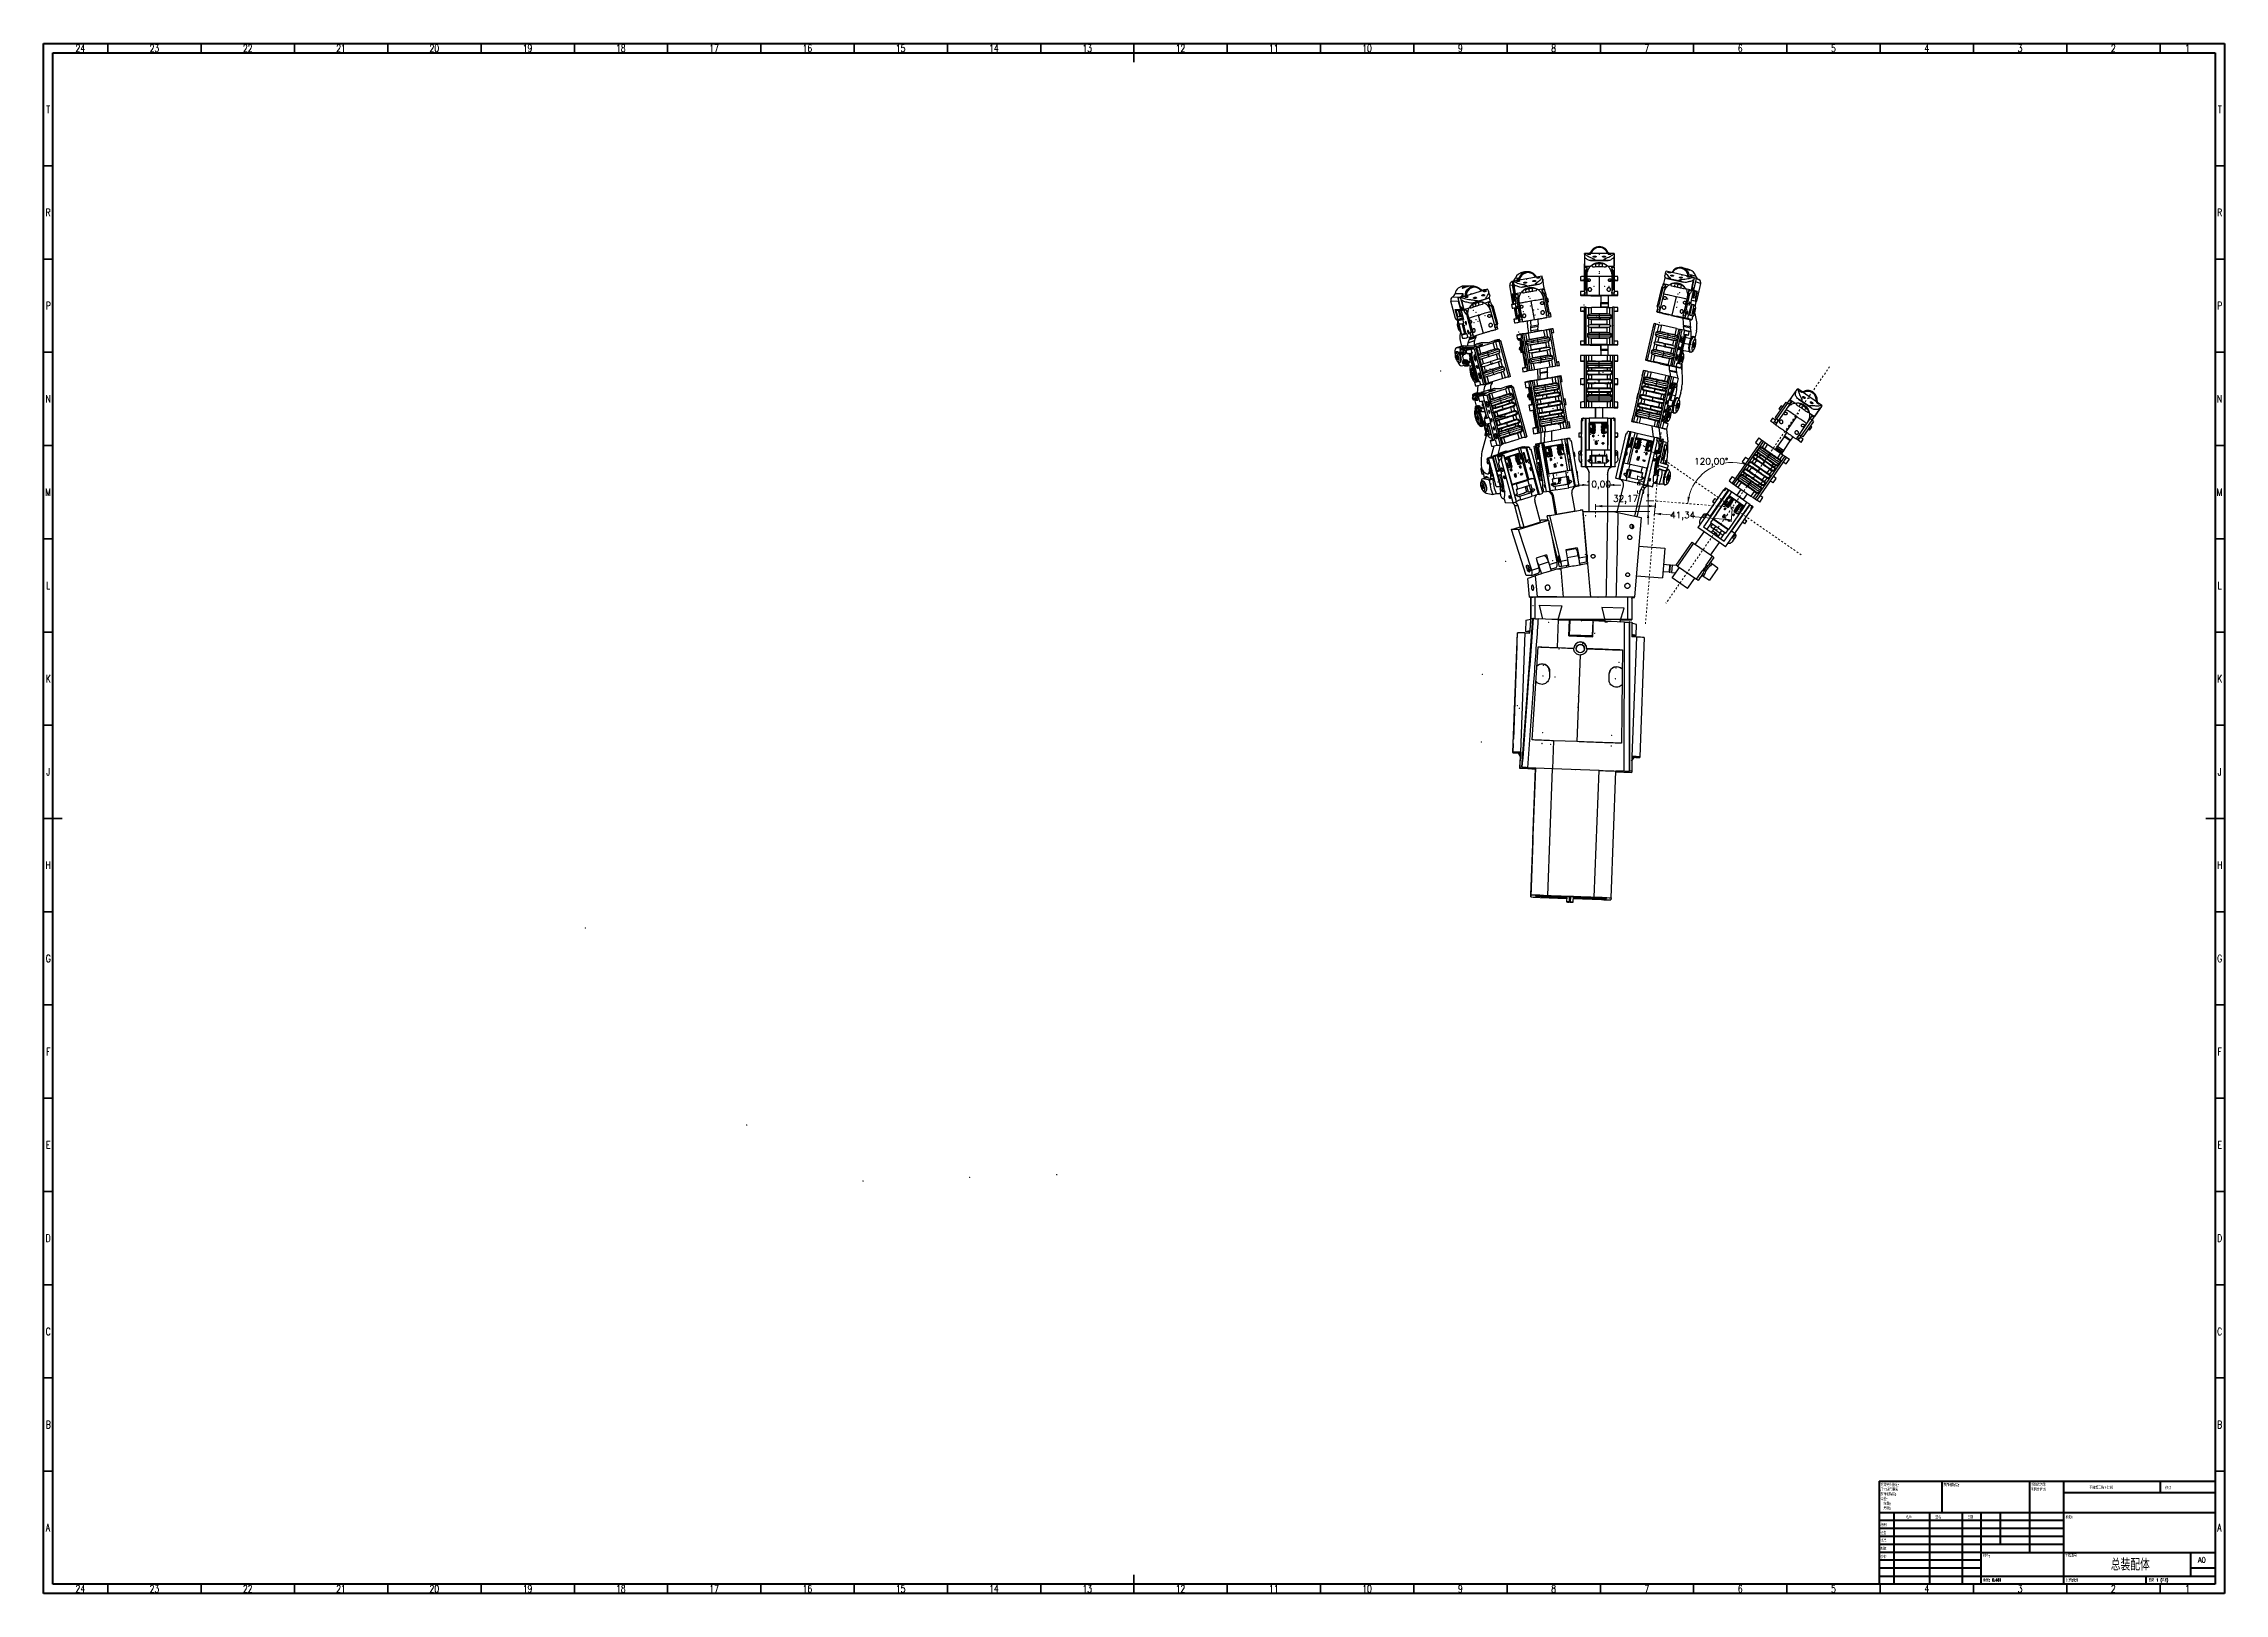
# Model space of a CAD drawing. Header units: millimetres. Extents: x 15 to 1184, y 5 to 836.
import ezdxf

# ---------------------------------------------------------------- set-up
doc = ezdxf.new("R2010")
doc.units = ezdxf.units.MM
doc.header["$PDSIZE"] = -1
doc.linetypes.add('虚线', pattern=[2, 1, -1])
doc.layers.get('0').update_dxf_attribs({"lineweight": 18})
doc.layers.add('尺寸线层', color=3, linetype='Continuous', lineweight=18)
doc.layers.add('虚线层', color=6, linetype='虚线', lineweight=18)
doc.styles.add('SLDTEXTSTYLE0', font='txt.shx', dxfattribs={"width": 0.75})
doc.styles.add('SLDTEXTSTYLE1', font='txt.shx', dxfattribs={"width": 0.75, "bigfont": 'bigfont.shx'})
doc.styles.add('SLDTEXTSTYLE2', font='txt.shx', dxfattribs={"width": 0.694444, "bigfont": 'bigfont.shx'})
doc.styles.get("Standard").update_dxf_attribs({"font": 'txt.shx'})
doc.dimstyles.new('ISO-25', dxfattribs={"dimtxt": 2.5, "dimasz": 2.5, "dimexe": 1.25, "dimexo": 0.625, "dimtad": 1, "dimtxsty": 'Standard', "dimcen": 2.5, "dimdle": 5, "dimadec": 0, "dimazin": 0, "dimtfac": 1, "dimtmove": 0, "dimatfit": 3, "dimfxl": 0, "dimarcsym": 0})

msp = doc.modelspace()

# ---------------------------------------------------------------- texts
at = {"color": 7, "linetype": 'Continuous', "lineweight": 0}
for s, insert, char_height, width, attachment_point, style in [('24', (34.67, 835.47), 3.9687, 7.22879, 2, 'SLDTEXTSTYLE0'), ('23', (74.42, 835.47), 3.9687, 6.80357, 2, 'SLDTEXTSTYLE0'), ('22', (124.42, 835.47), 3.9687, 7.22879, 2, 'SLDTEXTSTYLE0'), ('21', (174.42, 835.47), 3.9687, 5.95312, 2, 'SLDTEXTSTYLE0'), ('20', (224.42, 835.47), 3.9687, 7.22879, 2, 'SLDTEXTSTYLE0'), ('19', (274.42, 835.47), 3.9687, 5.95312, 2, 'SLDTEXTSTYLE0'), ('18', (324.42, 835.47), 3.9687, 5.95312, 2, 'SLDTEXTSTYLE0'), ('17', (374.42, 835.47), 3.9687, 5.95312, 2, 'SLDTEXTSTYLE0'), ('16', (424.42, 835.47), 3.9687, 5.95312, 2, 'SLDTEXTSTYLE0'), ('15', (474.42, 835.47), 3.9687, 5.5279, 2, 'SLDTEXTSTYLE0'), ('14', (524.42, 835.47), 3.9687, 5.95312, 2, 'SLDTEXTSTYLE0'), ('13', (574.42, 835.47), 3.9687, 5.5279, 2, 'SLDTEXTSTYLE0'), ('12', (624.42, 835.47), 3.9687, 5.95312, 2, 'SLDTEXTSTYLE0'), ('11', (674.42, 835.47), 3.9687, 4.67746, 2, 'SLDTEXTSTYLE0'), ('10', (724.42, 835.47), 3.9687, 5.95312, 2, 'SLDTEXTSTYLE0'), ('9', (774.46, 835.47), 3.969, 2.97656, 2, 'SLDTEXTSTYLE0'), ('8', (824.46, 835.47), 3.969, 2.97656, 2, 'SLDTEXTSTYLE0'), ('7', (874.46, 835.47), 3.969, 2.97656, 2, 'SLDTEXTSTYLE0'), ('6', (924.46, 835.47), 3.969, 2.97656, 2, 'SLDTEXTSTYLE0'), ('5', (974.46, 835.47), 3.969, 2.55134, 2, 'SLDTEXTSTYLE0'), ('4', (1024.46, 835.47), 3.969, 2.97656, 2, 'SLDTEXTSTYLE0'), ('3', (1074.46, 835.47), 3.969, 2.55134, 2, 'SLDTEXTSTYLE0'), ('2', (1124.46, 835.47), 3.969, 2.97656, 2, 'SLDTEXTSTYLE0'), ('1', (1164.21, 835.47), 3.969, 1.70089, 2, 'SLDTEXTSTYLE0'), ('T', (17.488, 802.72), 3.969, 2.97656, 2, 'SLDTEXTSTYLE0'), ('T', (1181.488, 802.72), 3.969, 2.97656, 2, 'SLDTEXTSTYLE0'), ('R', (17.444, 747.47), 3.969, 2.97656, 2, 'SLDTEXTSTYLE0'), ('R', (1181.444, 747.47), 3.969, 2.97656, 2, 'SLDTEXTSTYLE0'), ('P', (17.485, 697.47), 3.969, 2.97656, 2, 'SLDTEXTSTYLE0'), ('P', (1181.485, 697.47), 3.969, 2.97656, 2, 'SLDTEXTSTYLE0'), ('N', (17.464, 647.47), 3.969, 2.97656, 2, 'SLDTEXTSTYLE0'), ('N', (1181.464, 647.47), 3.969, 2.97656, 2, 'SLDTEXTSTYLE0'), ('M', (17.362, 597.47), 3.969, 3.82701, 2, 'SLDTEXTSTYLE0'), ('M', (1181.362, 597.47), 3.969, 3.82701, 2, 'SLDTEXTSTYLE0'), ('L', (17.455, 547.47), 3.969, 2.12612, 2, 'SLDTEXTSTYLE0'), ('L', (1181.455, 547.47), 3.969, 2.12612, 2, 'SLDTEXTSTYLE0'), ('K', (17.489, 497.47), 3.969, 2.97656, 2, 'SLDTEXTSTYLE0'), ('K', (1181.489, 497.47), 3.969, 2.97656, 2, 'SLDTEXTSTYLE0'), ('J', (17.465, 447.47), 3.969, 2.12612, 2, 'SLDTEXTSTYLE0'), ('J', (1181.465, 447.47), 3.969, 2.12612, 2, 'SLDTEXTSTYLE0'), ('H', (17.49, 397.47), 3.969, 2.97656, 2, 'SLDTEXTSTYLE0'), ('H', (1181.49, 397.47), 3.969, 2.97656, 2, 'SLDTEXTSTYLE0'), ('G', (17.487, 347.47), 3.969, 3.40179, 2, 'SLDTEXTSTYLE0'), ('G', (1181.487, 347.47), 3.969, 3.40179, 2, 'SLDTEXTSTYLE0'), ('F', (17.458, 297.47), 3.969, 2.55134, 2, 'SLDTEXTSTYLE0'), ('F', (1181.458, 297.47), 3.969, 2.55134, 2, 'SLDTEXTSTYLE0'), ('E', (17.508, 247.47), 3.969, 2.55134, 2, 'SLDTEXTSTYLE0'), ('E', (1181.508, 247.47), 3.969, 2.55134, 2, 'SLDTEXTSTYLE0'), ('D', (17.453, 197.47), 3.969, 2.97656, 2, 'SLDTEXTSTYLE0'), ('D', (1181.453, 197.47), 3.969, 2.97656, 2, 'SLDTEXTSTYLE0'), ('C', (17.459, 147.47), 3.969, 2.97656, 2, 'SLDTEXTSTYLE0'), ('C', (1181.459, 147.47), 3.969, 2.97656, 2, 'SLDTEXTSTYLE0'), ('B', (17.471, 97.47), 3.969, 2.97656, 2, 'SLDTEXTSTYLE0'), ('B', (1181.471, 97.47), 3.969, 2.97656, 2, 'SLDTEXTSTYLE0'), ('表面粗糙度:', (999.594, 58.921), 1.5, 15.97626, 1, 'SLDTEXTSTYLE1'), ('尺寸使用毫米', (999.594, 61.421), 1.5, 19.05587, 1, 'SLDTEXTSTYLE1'), ('除非另外指定:', (999.594, 63.921), 1.5, 18.99302, 1, 'SLDTEXTSTYLE1'), ('表面粗糙度:', (1033.371, 63.919), 1.5, 15.97626, 1, 'SLDTEXTSTYLE1'), ('将锐边清除', (1080.309, 64.003), 1.5, 15.82542, 1, 'SLDTEXTSTYLE1'), ('毛刺并折断', (1080.309, 61.503), 1.5, 15.81285, 1, 'SLDTEXTSTYLE1'), ('不调整工程图比例', (1111.615, 62.533), 1.5, 25.30307, 1, 'SLDTEXTSTYLE1'), ('修订', (1152.328, 62.335), 1.5, 6.14665, 1, 'SLDTEXTSTYLE1'), ('公差:', (999.594, 56.421), 1.5, 6.2095, 1, 'SLDTEXTSTYLE1'), ('角度:', (1001.281, 51.421), 1.5, 6.25978, 1, 'SLDTEXTSTYLE1'), ('线性:', (1001.281, 53.921), 1.5, 6.27235, 1, 'SLDTEXTSTYLE1'), ('A', (17.34, 42.22), 3.969, 3.40179, 2, 'SLDTEXTSTYLE0'), ('检查', (999.624, 38.154), 1.5, 6.14665, 1, 'SLDTEXTSTYLE1'), ('绘制', (999.685, 42.43), 1.5, 5.99581, 1, 'SLDTEXTSTYLE1'), ('名称', (1013.322, 46.501), 1.5, 6.10894, 1, 'SLDTEXTSTYLE1'), ('签名', (1029.034, 46.562), 1.5, 5.89525, 1, 'SLDTEXTSTYLE1'), ('日期', (1046.215, 46.576), 1.5, 5.5433, 1, 'SLDTEXTSTYLE1'), ('标题:', (1098.956, 46.576), 1.5, 6.29749, 1, 'SLDTEXTSTYLE1'), ('A', (1181.34, 42.22), 3.969, 3.40179, 2, 'SLDTEXTSTYLE0'), ('批准', (999.622, 34.177), 1.5, 6.17179, 1, 'SLDTEXTSTYLE1'), ('验检', (999.677, 25.35), 1.5, 6.18436, 1, 'SLDTEXTSTYLE1'), ('制造', (999.682, 29.734), 1.5, 6.17179, 1, 'SLDTEXTSTYLE1'), ('材料:', (1054.646, 25.986), 1.5, 6.31006, 1, 'SLDTEXTSTYLE1'), ('工程图号', (1098.629, 25.986), 1.5, 12.50698, 1, 'SLDTEXTSTYLE1'), ('总装配体', (1133.568, 23.607), 6.35, 52.99944, 2, 'SLDTEXTSTYLE1'), ('A0', (1169.871, 24.406), 2.9104, 5.61295, 1, 'SLDTEXTSTYLE0'), ('重量: 0.461', (1054.618, 12.949), 1.4986, 14.15926, 1, 'SLDTEXTSTYLE1'), ('比例:1:1', (1099.074, 12.9), 1.5, 8.69024, 1, 'SLDTEXTSTYLE1'), ('图纸 1 (共1)', (1143.478, 12.9), 1.5, 14.33476, 1, 'SLDTEXTSTYLE2'), ('24', (34.67, 9.47), 3.9687, 7.22879, 2, 'SLDTEXTSTYLE0'), ('23', (74.42, 9.47), 3.9687, 6.80357, 2, 'SLDTEXTSTYLE0'), ('22', (124.42, 9.47), 3.9687, 7.22879, 2, 'SLDTEXTSTYLE0'), ('21', (174.42, 9.47), 3.9687, 5.95312, 2, 'SLDTEXTSTYLE0'), ('20', (224.42, 9.47), 3.9687, 7.22879, 2, 'SLDTEXTSTYLE0'), ('19', (274.42, 9.47), 3.9687, 5.95312, 2, 'SLDTEXTSTYLE0'), ('18', (324.42, 9.47), 3.9687, 5.95312, 2, 'SLDTEXTSTYLE0'), ('17', (374.42, 9.47), 3.9687, 5.95312, 2, 'SLDTEXTSTYLE0'), ('16', (424.42, 9.47), 3.9687, 5.95312, 2, 'SLDTEXTSTYLE0'), ('15', (474.42, 9.47), 3.9687, 5.5279, 2, 'SLDTEXTSTYLE0'), ('14', (524.42, 9.47), 3.9687, 5.95312, 2, 'SLDTEXTSTYLE0'), ('13', (574.42, 9.47), 3.9687, 5.5279, 2, 'SLDTEXTSTYLE0'), ('12', (624.42, 9.47), 3.9687, 5.95312, 2, 'SLDTEXTSTYLE0'), ('11', (674.42, 9.47), 3.9687, 4.67746, 2, 'SLDTEXTSTYLE0'), ('10', (724.42, 9.47), 3.9687, 5.95312, 2, 'SLDTEXTSTYLE0'), ('9', (774.46, 9.47), 3.969, 2.97656, 2, 'SLDTEXTSTYLE0'), ('8', (824.46, 9.47), 3.969, 2.97656, 2, 'SLDTEXTSTYLE0'), ('7', (874.46, 9.47), 3.969, 2.97656, 2, 'SLDTEXTSTYLE0'), ('6', (924.46, 9.47), 3.969, 2.97656, 2, 'SLDTEXTSTYLE0'), ('5', (974.46, 9.47), 3.969, 2.55134, 2, 'SLDTEXTSTYLE0'), ('4', (1024.46, 9.47), 3.969, 2.97656, 2, 'SLDTEXTSTYLE0'), ('3', (1074.46, 9.47), 3.969, 2.55134, 2, 'SLDTEXTSTYLE0'), ('2', (1124.46, 9.47), 3.969, 2.97656, 2, 'SLDTEXTSTYLE0'), ('1', (1164.21, 9.47), 3.969, 1.70089, 2, 'SLDTEXTSTYLE0')]:
    msp.add_mtext(s, dxfattribs=dict(at, insert=insert, char_height=char_height, width=width, attachment_point=attachment_point, style=style))

# ---------------------------------------------------------------- blocks, each defined once
blk = doc.blocks.new('*X3')
at = {"layer": '尺寸线层', "linetype": 'Continuous'}
for points in [[(878.5, 584), (882.1, 584.3), (882, 583.1)], [(919.7, 580.6), (916.2, 581.5), (916.1, 580.3)]]:
    blk.add_hatch(color=0, dxfattribs=at).paths.add_polyline_path(points, flags=0)
at = {"layer": '尺寸线层', "color": 0, "linetype": 'Continuous'}
for p, q in [((879, 589.8), (878.4, 583)), ((920.2, 586.4), (919.6, 579.6)), ((889, 583.1), (878.5, 584)), ((898.2, 582.4), (919.7, 580.6))]:
    blk.add_line(p, q, dxfattribs=at)
at = {"layer": '尺寸线层', "color": 0, "insert": (893.6, 582.7), "char_height": 3.5, "width": 18.5, "attachment_point": 5}
blk.add_mtext('41,34', dxfattribs=at)
blk = doc.blocks.new('*X4')
at = {"layer": '尺寸线层', "linetype": 'Continuous'}
for points in [[(933.9, 607.1), (930.6, 608.4), (931.1, 609.5)], [(896.4, 589.4), (897.5, 592.8), (896.3, 593)]]:
    blk.add_hatch(color=0, dxfattribs=at).paths.add_polyline_path(points, flags=0)
at = {"layer": '尺寸线层', "color": 0, "linetype": 'Continuous'}
for start, end in [(112.9834, 175.3312), (55.3312, 100.8735)]:
    blk.add_arc((920.3, 587.4), 24, start, end, dxfattribs=at)
at = {"layer": '尺寸线层', "color": 0, "insert": (908.9, 611.5), "char_height": 3.5, "width": 27.5, "attachment_point": 5}
blk.add_mtext('120,00%%D', dxfattribs=at)
blk = doc.blocks.new('*X5')
at = {"layer": '尺寸线层', "linetype": 'Continuous'}
for points in [[(875.1, 590.8), (874.5, 594.3), (875.7, 594.3)], [(875.1, 585.2), (874.5, 581.6), (875.7, 581.6)]]:
    blk.add_hatch(color=0, dxfattribs=at).paths.add_polyline_path(points, flags=0)
at = {"layer": '尺寸线层', "color": 0, "linetype": 'Continuous'}
for p, q in [((875.1, 578.1), (875.1, 603.1)), ((854.5, 585.2), (876.1, 585.2)), ((878.1, 590.8), (874.1, 590.8))]:
    blk.add_line(p, q, dxfattribs=at)
at = {"layer": '尺寸线层', "color": 0, "insert": (871.6, 599.4), "char_height": 3.5, "width": 14.5, "attachment_point": 5, "rotation": 90}
blk.add_mtext('5,57', dxfattribs=at)
blk = doc.blocks.new('*X6')
at = {"layer": '尺寸线层', "linetype": 'Continuous'}
for points in [[(846.9, 588), (850.5, 588.6), (850.5, 587.4)], [(879.1, 588), (875.5, 588.6), (875.5, 587.4)]]:
    blk.add_hatch(color=0, dxfattribs=at).paths.add_polyline_path(points, flags=0)
at = {"layer": '尺寸线层', "color": 0, "linetype": 'Continuous'}
for p, q in [((846.9, 586.2), (846.9, 589)), ((846.9, 588), (879.1, 588)), ((879.1, 589.8), (879.1, 587))]:
    blk.add_line(p, q, dxfattribs=at)
at = {"layer": '尺寸线层', "color": 0, "insert": (863, 591.5), "char_height": 3.5, "width": 18.5, "attachment_point": 5}
blk.add_mtext('32,17', dxfattribs=at)
blk = doc.blocks.new('*X7')
at = {"layer": '尺寸线层', "linetype": 'Continuous'}
for points in [[(843.4, 599.3), (839.9, 599.9), (839.9, 598.8)], [(853.4, 599.3), (857, 599.9), (857, 598.8)]]:
    blk.add_hatch(color=0, dxfattribs=at).paths.add_polyline_path(points, flags=0)
at = {"layer": '尺寸线层', "color": 0, "linetype": 'Continuous'}
for p, q in [((843.7, 599.3), (836.3, 599.3)), ((843.4, 598.1), (843.4, 600.3)), ((853.2, 599.3), (860.5, 599.3)), ((853.4, 600.3), (853.4, 600.3))]:
    blk.add_line(p, q, dxfattribs=at)
at = {"layer": '尺寸线层', "color": 0, "insert": (848.4, 599.3), "char_height": 3.5, "width": 19, "attachment_point": 5}
blk.add_mtext('10,00', dxfattribs=at)

# ---------------------------------------------------------------- dimensions: what is measured, and where the dimension line sits
at = {"layer": '尺寸线层'}
dim = msp.add_angular_dim_2l(base=(910.017, 609.08), line1=((972.408, 662.769), (884.66, 535.897)), line2=((920.28, 587.399), (879.08, 590.764)), dimstyle='ISO-25', override={"dimtxt": 3.5, "dimasz": 3.556, "dimexe": 1, "dimexo": 1, "dimgap": 1.524, "dimtad": 0, "dimtih": 1, "dimtoh": 1, "dimzin": 0, "dimsah": 1, "dimdle": 7.112, "dimadec": 2, "dimtfill": 1, "dimtolj": 1, "dimtzin": 0}, dxfattribs=at)
dim.commit()
dim.dimension.update_dxf_attribs({"geometry": '*X4', "text_midpoint": (908.88, 611.482)})
for base, p1, p2, angle, override, picture, middle in [((853.433, 599.345), (843.433, 597.115), (853.433, 599.337), 180.001996, {"dimtxt": 3.5, "dimasz": 3.556, "dimexe": 1, "dimexo": 1, "dimgap": 1.524, "dimtih": 1, "dimtoh": 1, "dimzin": 0, "dimsah": 1, "dimdle": 7.112, "dimadec": 2, "dimtfill": 1, "dimtolj": 1, "dimtzin": 8}, '*X7', (848.433, 599.345)), ((875.135, 590.764), (853.529, 585.195), (879.08, 590.764), 90, {"dimtxt": 3.5, "dimasz": 3.556, "dimexe": 1, "dimexo": 1, "dimgap": 1.524, "dimzin": 0, "dimsah": 1, "dimdle": 7.112, "dimadec": 2, "dimtfill": 1, "dimtolj": 1, "dimtzin": 8}, '*X5', (871.611, 599.445))]:
    dim = msp.add_linear_dim(base=base, p1=p1, p2=p2, angle=angle, dimstyle='ISO-25', override=override, dxfattribs=at)
    dim.commit()
    dim.dimension.update_dxf_attribs({"geometry": picture, "text_midpoint": middle})
dim = msp.add_linear_dim(base=(879.08, 587.991), p1=(846.908, 585.195), p2=(879.08, 590.764), dimstyle='ISO-25', override={"dimtxt": 3.5, "dimasz": 3.556, "dimexe": 1, "dimexo": 1, "dimgap": 1.524, "dimtih": 1, "dimtoh": 1, "dimzin": 0, "dimsah": 1, "dimdle": 7.112, "dimadec": 2, "dimtfill": 1, "dimtolj": 1, "dimtzin": 8}, dxfattribs=at)
dim.commit()
dim.dimension.update_dxf_attribs({"geometry": '*X6', "text_midpoint": (862.994, 591.515)})
dim = msp.add_linear_dim(base=(919.726, 580.607), p1=(879.08, 590.764), p2=(920.28, 587.399), angle=355.331167, dimstyle='ISO-25', override={"dimtxt": 3.5, "dimasz": 3.556, "dimexe": 1, "dimexo": 1, "dimgap": 1.524, "dimtih": 1, "dimtoh": 1, "dimzin": 0, "dimsah": 1, "dimdle": 7.112, "dimadec": 2, "dimtfill": 1, "dimtolj": 1, "dimtzin": 8}, dxfattribs=at)
dim.commit()
dim.dimension.update_dxf_attribs({"geometry": '*X3', "text_midpoint": (893.621, 582.738), "dimtype": 160})

# ---------------------------------------------------------------- linework, layer by layer
at = {"color": 7, "linetype": 'Continuous', "lineweight": 70}
for p, q in [((15, 5), (15, 836)), ((15, 836), (1184, 836)), ((20, 10), (20, 831)), ((20, 831), (1179, 831)), ((1179, 831), (1179, 10)), ((1184, 836), (1184, 5)), ((1184, 5), (15, 5)), ((1179, 10), (20, 10))]:
    msp.add_line(p, q, dxfattribs=at)
at = {"color": 7, "linetype": 'Continuous', "lineweight": 35}
for p, q in [((49.5, 831), (49.5, 836)), ((99.5, 831), (99.5, 836)), ((149.5, 831), (149.5, 836)), ((199.5, 831), (199.5, 836)), ((249.5, 831), (249.5, 836)), ((299.5, 831), (299.5, 836)), ((349.5, 831), (349.5, 836)), ((399.5, 831), (399.5, 836)), ((449.5, 831), (449.5, 836)), ((499.5, 831), (499.5, 836)), ((549.5, 831), (549.5, 836)), ((599.5, 836), (599.5, 826)), ((599.5, 831), (599.5, 836)), ((649.5, 831), (649.5, 836)), ((699.5, 831), (699.5, 836)), ((749.5, 831), (749.5, 836)), ((799.5, 831), (799.5, 836)), ((849.5, 831), (849.5, 836)), ((899.5, 831), (899.5, 836)), ((949.5, 831), (949.5, 836)), ((999.5, 831), (999.5, 836)), ((1049.5, 831), (1049.5, 836)), ((1099.5, 831), (1099.5, 836)), ((1149.5, 831), (1149.5, 836)), ((20, 770.5), (15, 770.5)), ((1179, 770.5), (1184, 770.5)), ((20, 720.5), (15, 720.5)), ((1179, 720.5), (1184, 720.5)), ((20, 670.5), (15, 670.5)), ((1179, 670.5), (1184, 670.5)), ((20, 620.5), (15, 620.5)), ((1179, 620.5), (1184, 620.5)), ((20, 570.5), (15, 570.5)), ((1179, 570.5), (1184, 570.5)), ((20, 520.5), (15, 520.5)), ((1179, 520.5), (1184, 520.5)), ((20, 470.5), (15, 470.5)), ((1179, 470.5), (1184, 470.5)), ((15, 420.5), (25, 420.5)), ((20, 420.5), (15, 420.5)), ((1184, 420.5), (1174, 420.5)), ((1179, 420.5), (1184, 420.5)), ((20, 370.5), (15, 370.5)), ((1179, 370.5), (1184, 370.5)), ((20, 320.5), (15, 320.5)), ((1179, 320.5), (1184, 320.5)), ((20, 270.5), (15, 270.5)), ((1179, 270.5), (1184, 270.5)), ((20, 220.5), (15, 220.5)), ((1179, 220.5), (1184, 220.5)), ((20, 170.5), (15, 170.5)), ((1179, 170.5), (1184, 170.5)), ((20, 120.5), (15, 120.5)), ((1179, 120.5), (1184, 120.5)), ((20, 70.5), (15, 70.5)), ((1179, 70.5), (1184, 70.5)), ((599.5, 5), (599.5, 15)), ((49.5, 10), (49.5, 5)), ((99.5, 10), (99.5, 5)), ((149.5, 10), (149.5, 5)), ((199.5, 10), (199.5, 5)), ((249.5, 10), (249.5, 5)), ((299.5, 10), (299.5, 5)), ((349.5, 10), (349.5, 5)), ((399.5, 10), (399.5, 5)), ((449.5, 10), (449.5, 5)), ((499.5, 10), (499.5, 5)), ((549.5, 10), (549.5, 5)), ((599.5, 10), (599.5, 5)), ((649.5, 10), (649.5, 5)), ((699.5, 10), (699.5, 5)), ((749.5, 10), (749.5, 5)), ((799.5, 10), (799.5, 5)), ((849.5, 10), (849.5, 5)), ((899.5, 10), (899.5, 5)), ((949.5, 10), (949.5, 5)), ((999.5, 10), (999.5, 5)), ((1049.5, 10), (1049.5, 5)), ((1099.5, 10), (1099.5, 5)), ((1149.5, 10), (1149.5, 5))]:
    msp.add_line(p, q, dxfattribs=at)
at = {"color": 7, "linetype": 'Continuous', "lineweight": 25}
for p, q in [((808.695, 713.522), (808.152, 713.467)), ((810.115, 713.666), (809.154, 713.568)), ((840.91, 711.365), (840.91, 716.253)), ((840.915, 716.426), (840.923, 716.518)), ((840.916, 711.072), (840.915, 716.426)), ((840.917, 712.648), (840.917, 716.147)), ((840.923, 712.718), (840.923, 716.217)), ((840.925, 716.541), (840.929, 716.591)), ((840.925, 716.242), (840.929, 716.292)), ((840.925, 716.242), (840.925, 712.743)), ((840.935, 723.173), (840.929, 723.09)), ((840.929, 723.09), (840.929, 711.093)), ((840.929, 712.792), (840.929, 716.292)), ((840.935, 723.173), (840.936, 716.674)), ((840.936, 716.674), (844.306, 716.674)), ((840.936, 716.174), (840.936, 716.674)), ((840.936, 716.174), (842.249, 716.174)), ((840.939, 714.216), (840.939, 704.218)), ((841.689, 714.216), (840.939, 714.216)), ((856.847, 723.392), (841.027, 723.392)), ((841.689, 714.216), (841.689, 704.218)), ((842.249, 716.174), (842.249, 711.194)), ((844.207, 719.624), (853.711, 719.624)), ((845.901, 719.955), (845.887, 719.95)), ((845.887, 719.95), (852.013, 719.95)), ((845.901, 719.955), (851.999, 719.955)), ((852.013, 719.95), (851.999, 719.955)), ((853.565, 716.674), (856.936, 716.674)), ((855.622, 716.174), (855.623, 711.194)), ((855.622, 716.174), (856.936, 716.174)), ((856.189, 714.216), (856.189, 704.218)), ((856.939, 714.216), (856.189, 714.216)), ((856.935, 723.173), (856.936, 716.674)), ((856.936, 716.174), (856.936, 716.674)), ((856.939, 714.216), (856.939, 704.218)), ((884.488, 713.664), (884.038, 711.714)), ((899.573, 710.639), (884.704, 713.983)), ((895.53, 715.24), (893.705, 715.805)), ((897.428, 714.652), (896.397, 714.972)), ((771.656, 702.086), (775.846, 702.035)), ((788.926, 704.256), (774.84, 699.794)), ((778.141, 705.934), (776.311, 705.956)), ((781.834, 705.888), (778.811, 705.925)), ((785.989, 703.725), (785.641, 703.729)), ((785.813, 703.718), (785.647, 703.72)), ((785.813, 703.718), (785.655, 703.708)), ((785.709, 703.622), (787.25, 704.11)), ((786.031, 703.724), (785.813, 703.718)), ((787.25, 704.11), (788.418, 704.095)), ((790.125, 701.448), (789.617, 703.334)), ((802.479, 706.4), (800.99, 706.25)), ((802.619, 696.788), (800.99, 706.25)), ((802.157, 708.272), (802.753, 708.375)), ((802.698, 708.327), (802.157, 708.272)), ((802.157, 708.272), (804.194, 696.446)), ((802.177, 701.757), (803.26, 701.866)), ((803.099, 696.405), (802.177, 701.757)), ((802.219, 708.452), (802.845, 708.515)), ((802.363, 701.475), (802.531, 701.793)), ((802.363, 701.475), (802.824, 701.521)), ((802.957, 698.026), (802.363, 701.475)), ((803.26, 701.866), (802.479, 706.4)), ((802.698, 708.327), (803.802, 701.921)), ((802.824, 701.521), (803.01, 701.841)), ((803.418, 698.072), (802.824, 701.521)), ((818.311, 711.234), (802.855, 708.551)), ((802.986, 701.538), (803.311, 701.571)), ((802.986, 701.538), (803.58, 698.089)), ((803.905, 698.122), (803.311, 701.571)), ((803.802, 701.921), (807.092, 702.492)), ((803.886, 701.429), (803.802, 701.921)), ((803.886, 701.429), (805.168, 701.651)), ((803.916, 710.184), (805.405, 710.335)), ((805.168, 701.651), (806.014, 696.742)), ((807.598, 705.346), (816.695, 706.925)), ((809.274, 705.929), (815.255, 706.967)), ((809.289, 705.936), (809.274, 705.929)), ((809.289, 705.936), (815.241, 706.969)), ((815.255, 706.967), (815.241, 706.969)), ((816.129, 704.061), (819.42, 704.632)), ((818.223, 703.917), (819.505, 704.139)), ((818.223, 703.917), (819.069, 699.008)), ((818.574, 709.722), (818.319, 711.206)), ((820.115, 702.196), (819.383, 702.069)), ((819.383, 702.069), (821.08, 692.214)), ((819.505, 704.139), (819.42, 704.632)), ((820.115, 702.196), (821.812, 692.341)), ((838.924, 711.031), (838.924, 709.031)), ((838.924, 703.032), (838.924, 701.033)), ((840.916, 703.074), (840.916, 708.99)), ((840.917, 712.648), (840.923, 712.718)), ((840.929, 712.648), (840.917, 712.648)), ((840.921, 708.99), (840.922, 709.006)), ((840.922, 709.006), (840.922, 703.074)), ((840.925, 712.743), (840.929, 712.792)), ((840.926, 709.056), (840.927, 709.072)), ((840.926, 703.074), (840.926, 709.056)), ((840.929, 711.093), (840.927, 711.072)), ((840.927, 709.072), (840.927, 711.072)), ((840.928, 703.074), (840.928, 701.074)), ((842.249, 702.177), (840.936, 702.177)), ((840.936, 701.177), (840.936, 702.177)), ((841.689, 704.218), (840.939, 704.218)), ((842.249, 711.194), (842.249, 711.175)), ((842.364, 711.172), (842.249, 711.175)), ((842.249, 711.175), (842.249, 702.177)), ((842.249, 702.177), (842.249, 701.177)), ((850.006, 711.137), (848.933, 711.135)), ((848.933, 711.135), (848.933, 701.138)), ((855.623, 711.175), (855.507, 711.172)), ((855.623, 711.194), (855.623, 711.175)), ((855.623, 711.175), (855.623, 702.177)), ((856.936, 702.177), (855.623, 702.177)), ((855.623, 702.177), (855.623, 701.177)), ((856.939, 704.218), (856.189, 704.218)), ((856.936, 701.177), (856.936, 702.177)), ((858.924, 709.031), (858.924, 711.031)), ((858.924, 701.033), (858.924, 703.032)), ((882.256, 705.128), (880.007, 695.387)), ((882.961, 704.97), (880.712, 695.228)), ((883.329, 701.769), (881.304, 693.002)), ((882.961, 704.97), (882.256, 705.128)), ((883.219, 706.918), (883.332, 707.405)), ((883.219, 706.918), (884.453, 706.64)), ((883.333, 701.787), (883.329, 701.769)), ((883.477, 701.733), (883.329, 701.769)), ((883.332, 707.405), (886.5, 706.692)), ((884.453, 706.64), (883.333, 701.787)), ((885.125, 710.029), (894.062, 708.019)), ((886.445, 710.073), (886.432, 710.071)), ((886.432, 710.071), (892.191, 708.776)), ((886.445, 710.073), (892.176, 708.784)), ((892.191, 708.776), (892.176, 708.784)), ((896.59, 701.905), (894.341, 692.163)), ((897.295, 701.746), (895.046, 692.005)), ((895.202, 704.735), (898.371, 704.023)), ((897.024, 703.813), (895.904, 698.96)), ((897.295, 701.746), (896.59, 701.905)), ((897.024, 703.813), (898.258, 703.536)), ((897.822, 712.233), (900.647, 711.358)), ((900.86, 710.037), (898.161, 698.347)), ((898.258, 703.536), (898.371, 704.023)), ((899.833, 710.355), (898.371, 704.023)), ((899.33, 703.412), (898.543, 700.003)), ((899.159, 699.812), (899.946, 703.221)), ((899.946, 703.221), (899.33, 703.412)), ((900.432, 708.187), (899.398, 703.705)), ((901.452, 703.068), (899.398, 703.705)), ((900.254, 703.126), (899.467, 699.716)), ((899.946, 703.221), (899.763, 703.591)), ((900.86, 710.037), (899.833, 710.355)), ((900.09, 703.49), (900.254, 703.126)), ((901.127, 702.855), (900.254, 703.126)), ((901.452, 703.068), (900.261, 697.912)), ((901.127, 702.855), (900.34, 699.446)), ((903.257, 707.312), (900.432, 708.187)), ((900.846, 709.976), (902.193, 709.559)), ((900.964, 703.219), (901.127, 702.855)), ((903.257, 707.312), (901.097, 697.959)), ((773.535, 697.787), (769.346, 697.839)), ((771.826, 688.625), (769.346, 697.839)), ((770.26, 700.169), (774.45, 700.118)), ((771.677, 693.409), (774.724, 693.372)), ((773.08, 688.198), (771.677, 693.409)), ((772.135, 693.117), (772.239, 693.403)), ((772.135, 693.117), (773.43, 693.101)), ((773.039, 689.758), (772.135, 693.117)), ((773.039, 689.758), (774.334, 689.742)), ((773.045, 699.61), (775.708, 700.453)), ((773.045, 699.61), (776.145, 688.094)), ((774.568, 699.591), (773.045, 699.61)), ((773.43, 693.101), (773.548, 693.387)), ((774.334, 689.742), (773.43, 693.101)), ((774.724, 693.372), (773.535, 697.787)), ((773.994, 693.381), (773.887, 693.095)), ((773.887, 693.095), (774.801, 693.084)), ((773.887, 693.095), (774.791, 689.737)), ((774.45, 700.118), (774.263, 699.996)), ((774.568, 699.591), (776.247, 693.354)), ((774.791, 689.737), (775.706, 689.726)), ((775.706, 689.726), (774.801, 693.084)), ((776.877, 700.439), (775.708, 700.453)), ((776.247, 693.354), (779.24, 694.302)), ((776.377, 692.874), (776.247, 693.354)), ((776.377, 692.874), (777.542, 693.243)), ((777.542, 693.243), (778.034, 691.417)), ((778.321, 691.156), (777.655, 690.945)), ((777.655, 690.945), (780.238, 681.349)), ((778.321, 691.156), (780.904, 681.56)), ((781.799, 697.069), (789.383, 699.472)), ((783.147, 697.673), (788.587, 699.396)), ((783.163, 697.682), (783.147, 697.673)), ((783.163, 697.682), (788.576, 699.397)), ((785.012, 690.636), (784.038, 690.334)), ((784.038, 690.334), (786.622, 680.738)), ((787.459, 696.905), (790.452, 697.853)), ((788.587, 699.396), (788.576, 699.397)), ((789.416, 697.004), (790.581, 697.374)), ((789.416, 697.004), (790.703, 692.224)), ((790.581, 697.374), (790.452, 697.853)), ((790.707, 692.206), (790.547, 692.174)), ((790.703, 692.224), (790.707, 692.206)), ((790.707, 692.206), (793.032, 683.569)), ((791.86, 695.445), (791.194, 695.234)), ((791.194, 695.234), (793.777, 685.638)), ((791.86, 695.445), (794.443, 685.849)), ((801.816, 696.066), (802.156, 694.095)), ((802.726, 696.367), (803.099, 696.405)), ((802.811, 696.307), (802.777, 696.303)), ((802.957, 698.026), (803.418, 698.072)), ((803.11, 696.337), (804.18, 696.522)), ((803.517, 696.378), (803.11, 696.337)), ((803.115, 696.308), (803.11, 696.337)), ((803.578, 698.1), (803.418, 698.072)), ((804.473, 688.424), (803.461, 694.302)), ((803.58, 698.089), (803.905, 698.122)), ((803.755, 696.423), (804.185, 696.498)), ((803.89, 696.437), (803.755, 696.423)), ((804.186, 696.488), (803.89, 696.437)), ((803.97, 694.388), (804.983, 688.505)), ((804.194, 696.446), (804.058, 696.433)), ((804.398, 694.462), (804.058, 696.433)), ((805.308, 688.538), (804.291, 694.443)), ((805.229, 699.612), (804.497, 699.485)), ((804.497, 699.485), (806.194, 689.631)), ((805.229, 699.612), (806.926, 689.758)), ((806.014, 696.742), (806.017, 696.724)), ((806.109, 696.741), (806.017, 696.724)), ((806.017, 696.724), (807.544, 687.855)), ((806.926, 689.758), (806.194, 689.631)), ((807.909, 690.625), (807.966, 690.293)), ((807.966, 690.293), (808.169, 690.313)), ((813.339, 698.013), (812.284, 697.83)), ((812.284, 697.83), (813.981, 687.976)), ((819.072, 698.99), (818.938, 698.968)), ((819.069, 699.008), (819.072, 698.99)), ((819.072, 698.99), (820.599, 690.121)), ((821.881, 690.343), (820.599, 690.121)), ((820.599, 690.121), (820.769, 689.135)), ((821.812, 692.341), (821.08, 692.214)), ((821.716, 697.485), (821.377, 699.456)), ((822.051, 689.358), (821.881, 690.343)), ((823.074, 689.601), (822.734, 691.572)), ((838.925, 694.463), (838.925, 692.463)), ((840.921, 700.992), (840.916, 700.93)), ((840.916, 700.93), (840.916, 700.992)), ((840.916, 700.93), (844.316, 700.93)), ((840.923, 692.44), (840.921, 692.422)), ((840.922, 676.508), (840.921, 692.422)), ((840.923, 692.44), (840.923, 676.508)), ((840.928, 692.505), (840.927, 692.487)), ((840.927, 676.508), (840.927, 692.487)), ((840.936, 701.177), (840.928, 701.074)), ((840.936, 694.607), (840.928, 694.504)), ((840.928, 694.504), (840.928, 692.505)), ((840.93, 690.032), (840.93, 689.032)), ((840.934, 689.074), (840.934, 690.073)), ((842.249, 701.177), (840.936, 701.177)), ((840.937, 674.612), (840.936, 694.607)), ((841.936, 694.607), (840.936, 694.607)), ((841.937, 674.612), (841.936, 694.607)), ((842.692, 689.079), (842.692, 690.079)), ((843.243, 690.856), (843.243, 694.571)), ((844.304, 700.93), (844.306, 700.806)), ((844.306, 700.806), (844.316, 700.93)), ((849.306, 700.806), (844.306, 700.806)), ((844.306, 700.805), (849.306, 700.805)), ((844.683, 691.044), (844.683, 694.566)), ((853.183, 694.566), (844.683, 694.566)), ((848.931, 690.047), (848.931, 689.047)), ((849.306, 700.806), (849.316, 700.93)), ((849.306, 700.805), (849.306, 700.806)), ((849.316, 700.93), (856.916, 700.93)), ((849.77, 695.757), (849.77, 694.566)), ((849.778, 700.93), (849.774, 699.66)), ((849.786, 694.566), (849.787, 694.839)), ((849.787, 694.839), (849.792, 696.464)), ((849.787, 694.839), (853.787, 694.839)), ((853.792, 696.464), (849.792, 696.464)), ((849.793, 697.253), (853.793, 697.253)), ((853.183, 691.044), (853.183, 694.566)), ((853.787, 694.839), (853.786, 694.567)), ((853.787, 694.839), (853.792, 696.464)), ((854.624, 690.854), (854.624, 694.571)), ((855.172, 690.079), (855.172, 689.079)), ((856.936, 701.177), (855.623, 701.177)), ((855.937, 674.612), (855.936, 694.607)), ((856.936, 694.607), (855.936, 694.607)), ((856.916, 700.93), (856.921, 700.992)), ((856.928, 701.074), (856.936, 701.177)), ((856.937, 674.612), (856.936, 694.607)), ((858.925, 692.463), (858.925, 694.463)), ((880.144, 694.147), (879.694, 692.198)), ((879.845, 692.305), (880.07, 693.279)), ((879.845, 692.305), (881.129, 691.908)), ((881.08, 692.028), (879.845, 692.305)), ((880.712, 695.228), (880.007, 695.387)), ((881.304, 693.002), (880.07, 693.279)), ((881.304, 693.002), (881.08, 692.028)), ((882.156, 691.589), (882.926, 691.351)), ((882.926, 691.351), (886.122, 690.632)), ((887.662, 690.155), (886.122, 690.632)), ((892.362, 689.098), (887.662, 690.155)), ((887.69, 690.147), (887.662, 690.155)), ((887.69, 690.147), (892.39, 689.091)), ((890.108, 700.203), (887.859, 690.461)), ((891.103, 699.98), (890.108, 700.203)), ((893.875, 690.175), (893.65, 689.201)), ((895.899, 698.942), (893.875, 690.175)), ((895.109, 689.897), (893.875, 690.175)), ((895.046, 692.005), (894.341, 692.163)), ((894.884, 688.923), (895.109, 689.897)), ((895.899, 698.942), (895.83, 698.955)), ((896.618, 690.474), (896.168, 688.525)), ((898.173, 696.255), (896.827, 690.426)), ((897.454, 690.282), (898.789, 696.064)), ((897.967, 696.319), (898.417, 698.267)), ((897.967, 696.319), (898.173, 696.255)), ((898.417, 698.267), (898.161, 698.347)), ((898.444, 690.043), (899.78, 695.829)), ((900.34, 699.446), (898.509, 699.858)), ((899.159, 699.812), (898.543, 700.003)), ((898.63, 687.916), (899.08, 689.865)), ((898.789, 696.064), (898.994, 696.001)), ((899.227, 693.14), (898.99, 691.692)), ((898.99, 691.692), (899.266, 691.167)), ((899.081, 692.248), (899.778, 692.091)), ((899.739, 694.065), (899.227, 693.14)), ((899.266, 691.167), (899.778, 692.091)), ((900.34, 699.446), (899.467, 699.716)), ((899.511, 693.653), (900.014, 693.54)), ((900.014, 693.54), (899.739, 694.065)), ((899.778, 692.091), (900.014, 693.54)), ((900.052, 691.338), (901.207, 685.922)), ((900.261, 697.912), (901.007, 697.681)), ((900.424, 695.608), (900.362, 695.715)), ((900.43, 695.71), (900.88, 697.658)), ((772.031, 688.211), (773.08, 688.198)), ((772.245, 688.143), (772.15, 688.145)), ((773.113, 688.073), (772.37, 688.082)), ((773.309, 686.704), (772.658, 687.746)), ((773.071, 687.588), (773.588, 685.669)), ((773.098, 688.132), (774.873, 688.694)), ((774.24, 688.118), (773.098, 688.132)), ((773.209, 687.718), (773.098, 688.132)), ((773.783, 685.027), (773.444, 684.722)), ((773.894, 684.864), (773.444, 684.722)), ((773.444, 684.722), (773.63, 683.646)), ((774.252, 683.843), (773.63, 683.646)), ((773.63, 683.646), (774.154, 682.877)), ((775.276, 680.041), (773.772, 685.627)), ((774.032, 684.662), (773.783, 685.027)), ((774.154, 682.877), (774.442, 683.137)), ((774.352, 688.204), (775.977, 688.718)), ((774.733, 688.199), (774.352, 688.204)), ((774.653, 680.997), (774.394, 680.423)), ((775.91, 688.572), (774.733, 688.199)), ((774.873, 688.694), (775.026, 688.692)), ((775.138, 679.911), (775.654, 677.992)), ((775.15, 685.865), (776.612, 680.437)), ((775.744, 688.403), (775.794, 688.218)), ((776.281, 686.18), (775.764, 688.099)), ((776.145, 688.094), (775.764, 688.099)), ((775.804, 688.186), (776.095, 688.278)), ((776.121, 688.182), (775.804, 688.186)), ((775.823, 688.887), (775.924, 688.915)), ((777.526, 680.426), (776, 686.094)), ((776.307, 680.441), (776.612, 680.437)), ((777.526, 680.426), (777.831, 680.422)), ((777.831, 680.422), (778.347, 678.503)), ((780.252, 678.479), (778.347, 678.503)), ((782.767, 678.227), (779.216, 677.102)), ((779.299, 678.491), (779.312, 677.84)), ((779.312, 677.84), (782.863, 678.965)), ((781.159, 679.808), (779.993, 679.439)), ((780.252, 678.479), (779.993, 679.439)), ((780.904, 681.56), (780.238, 681.349)), ((781.417, 678.849), (780.252, 678.479)), ((780.736, 681.382), (781.159, 679.808)), ((781.159, 679.808), (781.417, 678.849)), ((782.095, 676.736), (782.767, 678.227)), ((782.863, 678.965), (782.849, 679.542)), ((794.198, 683.939), (793.032, 683.569)), ((793.032, 683.569), (793.291, 682.61)), ((794.456, 682.979), (793.291, 682.61)), ((794.443, 685.849), (793.777, 685.638)), ((794.456, 682.979), (794.198, 683.939)), ((803.174, 688.182), (803.514, 686.211)), ((804.629, 679.736), (804.968, 677.765)), ((804.874, 688.494), (804.983, 688.505)), ((805.308, 688.538), (805.416, 688.549)), ((805.416, 688.549), (805.755, 686.578)), ((806.432, 686.647), (805.755, 686.578)), ((807.561, 680.398), (805.999, 680.127)), ((805.999, 680.127), (808.026, 680.333)), ((806.022, 679.994), (805.999, 680.127)), ((807.544, 687.855), (806.262, 687.632)), ((806.432, 686.647), (806.262, 687.632)), ((806.329, 680.048), (807.793, 680.302)), ((807.714, 686.869), (806.432, 686.647)), ((809.384, 662.31), (806.675, 678.04)), ((806.789, 678.059), (809.499, 662.321)), ((807.547, 680.171), (806.871, 680.103)), ((806.871, 680.103), (807.21, 678.132)), ((809.81, 662.353), (807.096, 678.112)), ((807.544, 687.855), (807.714, 686.869)), ((808.524, 680.341), (807.547, 680.171)), ((810.942, 660.462), (807.547, 680.171)), ((809.588, 680.604), (807.561, 680.398)), ((807.793, 680.302), (807.929, 680.316)), ((807.929, 680.316), (809.588, 680.604)), ((808.026, 680.333), (809.588, 680.604)), ((811.918, 660.632), (808.524, 680.341)), ((809.453, 680.59), (815.114, 681.573)), ((809.453, 680.59), (809.588, 680.604)), ((810.196, 676.877), (809.566, 680.539)), ((810.321, 687.336), (810.289, 686.902)), ((810.597, 683.073), (810.947, 680.849)), ((819.235, 682.219), (810.937, 680.779)), ((811.535, 677.308), (810.937, 680.779)), ((812.152, 682.101), (812.268, 683.684)), ((812.152, 682.101), (816.056, 682.778)), ((812.242, 684.456), (816.147, 685.134)), ((816.173, 684.361), (812.268, 683.684)), ((813.896, 681.449), (813.78, 681.341)), ((816.824, 681.958), (813.896, 681.449)), ((815.114, 681.573), (813.896, 681.449)), ((819.804, 678.768), (815.843, 678.079)), ((816.056, 682.778), (816.173, 684.361)), ((818.043, 682.081), (816.824, 681.958)), ((818.043, 682.081), (821.947, 682.759)), ((819.832, 678.748), (819.235, 682.219)), ((821.306, 678.803), (820.675, 682.467)), ((822.051, 689.358), (820.769, 689.135)), ((822.015, 678.129), (822.185, 677.144)), ((823.166, 682.882), (822.19, 682.713)), ((825.584, 663.004), (822.19, 682.713)), ((822.489, 682.814), (823.166, 682.882)), ((826.56, 663.173), (823.166, 682.882)), ((824.529, 681.155), (824.189, 683.126)), ((840.931, 680.034), (840.931, 679.034)), ((840.934, 679.076), (840.934, 680.075)), ((842.692, 679.081), (842.692, 680.081)), ((843.243, 685.079), (843.243, 688.289)), ((843.244, 680.859), (843.243, 684.069)), ((843.244, 674.576), (843.244, 678.291)), ((844.683, 685.34), (844.683, 688.09)), ((844.683, 681.047), (844.683, 683.797)), ((844.684, 674.57), (844.684, 678.092)), ((848.932, 680.049), (848.932, 679.049)), ((849.102, 688.067), (853.156, 688.063)), ((849.103, 683.768), (853.179, 683.764)), ((849.103, 678.069), (853.156, 678.065)), ((853.183, 685.339), (853.183, 688.09)), ((853.183, 681.046), (853.183, 683.797)), ((853.184, 674.57), (853.184, 678.093)), ((854.624, 685.074), (854.624, 688.291)), ((854.624, 680.856), (854.624, 684.073)), ((854.624, 674.576), (854.624, 678.293)), ((855.173, 680.081), (855.173, 679.081)), ((873.869, 666.42), (878.367, 685.904)), ((874.809, 666.209), (879.307, 685.692)), ((878.216, 685.797), (877.766, 683.849)), ((879.307, 685.692), (878.367, 685.904)), ((878.851, 676.027), (879.573, 679.155)), ((879.151, 680.06), (879.376, 681.034)), ((880.151, 681.657), (880.986, 685.277)), ((880.33, 675.962), (880.949, 678.642)), ((881.613, 681.521), (882.406, 684.952)), ((890.395, 683.155), (882.406, 684.952)), ((885.645, 679.59), (885.42, 678.616)), ((887.968, 663.25), (892.467, 682.733)), ((888.908, 663.038), (893.407, 682.522)), ((889.603, 679.723), (890.395, 683.155)), ((890.822, 689.575), (897.965, 687.969)), ((892.362, 689.098), (890.822, 689.575)), ((890.847, 679.249), (891.684, 682.871)), ((894.459, 680.108), (890.864, 664.539)), ((891.108, 678.396), (890.883, 677.422)), ((891.465, 664.4), (895.049, 679.925)), ((895.267, 679.857), (891.686, 664.348)), ((892.713, 689.15), (892.362, 689.098)), ((893.407, 682.522), (892.467, 682.733)), ((894.69, 682.124), (893.407, 682.522)), ((894.884, 688.923), (893.65, 689.201)), ((893.998, 685.084), (897.758, 684.238)), ((897.783, 683.423), (894.023, 684.269)), ((894.396, 682.517), (894.023, 684.269)), ((894.24, 680.176), (894.69, 682.124)), ((894.24, 680.176), (894.459, 680.108)), ((894.396, 682.517), (898.156, 681.672)), ((894.45, 682.199), (894.396, 682.517)), ((896.168, 688.525), (894.884, 688.923)), ((897.944, 677.718), (894.93, 678.396)), ((895.049, 679.925), (895.267, 679.857)), ((896.703, 679.567), (897.152, 681.515)), ((897.965, 687.969), (897.195, 688.207)), ((898.156, 681.672), (897.783, 683.423)), ((897.965, 687.969), (897.981, 688.035)), ((898.99, 689.473), (899.054, 689.517)), ((899.641, 678.751), (899.547, 678.772)), ((900.57, 677.386), (899.914, 678.518)), ((900.995, 681.969), (900.2, 678.024)), ((775.778, 673.936), (772.227, 672.811)), ((772.643, 668.764), (772.253, 668.604)), ((772.661, 668.734), (772.253, 668.604)), ((772.253, 668.604), (772.37, 667.575)), ((772.362, 672.839), (775.913, 673.964)), ((774.668, 672.746), (772.362, 672.839)), ((773.159, 667.824), (772.37, 667.575)), ((772.37, 667.575), (772.877, 666.705)), ((772.476, 670.792), (772.387, 670.763)), ((772.508, 670.8), (772.476, 670.792)), ((773.151, 667.895), (772.643, 668.764)), ((772.877, 666.705), (773.268, 666.865)), ((773.268, 666.865), (773.151, 667.895)), ((774.474, 670.766), (774.03, 670.625)), ((774.03, 670.625), (774.198, 670.002)), ((774.183, 670.624), (774.03, 670.625)), ((774.948, 672.554), (774.149, 672.3)), ((774.149, 672.3), (774.407, 671.341)), ((775.703, 672.281), (774.149, 672.3)), ((774.183, 670.624), (774.627, 670.764)), ((774.234, 670.432), (774.183, 670.624)), ((774.556, 669.997), (774.198, 670.002)), ((774.923, 672.539), (774.213, 672.314)), ((774.213, 672.314), (775.728, 672.296)), ((774.393, 671.394), (774.232, 671.343)), ((774.232, 671.343), (774.394, 670.741)), ((774.407, 671.341), (774.232, 671.343)), ((774.234, 670.432), (774.875, 670.635)), ((775.66, 670.414), (774.234, 670.432)), ((774.729, 672.512), (774.33, 672.386)), ((774.33, 672.386), (774.387, 672.385)), ((774.33, 672.386), (774.337, 672.36)), ((774.343, 670), (774.37, 669.9)), ((774.37, 669.9), (776.101, 669.879)), ((774.387, 672.385), (774.786, 672.512)), ((774.389, 672.376), (774.387, 672.385)), ((774.418, 676.739), (775.105, 673.722)), ((774.464, 671.98), (774.453, 671.983)), ((774.457, 671.806), (774.458, 671.806)), ((774.463, 670.766), (774.474, 670.766)), ((774.471, 672.028), (774.464, 671.98)), ((774.474, 670.766), (774.627, 670.764)), ((774.499, 671.899), (774.5, 671.899)), ((775.519, 670.177), (774.505, 670.189)), ((774.505, 670.189), (774.556, 669.997)), ((774.512, 672.07), (774.513, 672.07)), ((774.528, 671.775), (774.527, 671.775)), ((774.551, 671.705), (774.552, 671.706)), ((774.556, 669.997), (774.69, 670.04)), ((774.575, 671.619), (774.574, 671.619)), ((774.614, 671.812), (774.576, 671.737)), ((774.588, 672.01), (774.589, 672.011)), ((774.592, 670.008), (774.723, 669.52)), ((774.604, 671.673), (774.644, 671.753)), ((774.607, 671.662), (774.604, 671.673)), ((774.604, 671.673), (774.605, 671.673)), ((774.645, 671.754), (774.605, 671.673)), ((774.605, 671.673), (774.608, 671.662)), ((774.607, 671.662), (774.608, 671.662)), ((774.614, 671.812), (774.615, 671.813)), ((774.644, 671.753), (774.614, 671.812)), ((774.615, 671.813), (774.645, 671.754)), ((776.04, 673.18), (774.619, 672.73)), ((774.682, 672.497), (774.619, 672.73)), ((774.619, 672.73), (780.323, 672.661)), ((774.627, 670.764), (774.841, 670.762)), ((774.629, 671.863), (774.633, 671.863)), ((774.636, 671.922), (774.635, 671.922)), ((774.644, 671.753), (774.645, 671.754)), ((774.65, 670.187), (774.69, 670.04)), ((774.662, 671.69), (774.659, 671.691)), ((774.659, 671.691), (774.66, 671.691)), ((774.66, 671.691), (774.663, 671.69)), ((774.799, 669.519), (774.661, 670.031)), ((774.682, 671.689), (774.662, 671.69)), ((774.662, 671.69), (774.663, 671.69)), ((774.663, 671.69), (774.682, 671.69)), ((774.676, 671.622), (774.702, 671.622)), ((774.682, 671.689), (774.682, 671.69)), ((774.702, 672.023), (774.744, 671.867)), ((774.71, 672.022), (774.702, 672.023)), ((774.702, 672.023), (774.703, 672.023)), ((774.703, 672.023), (774.711, 672.023)), ((774.71, 672.022), (774.711, 672.023)), ((774.747, 671.884), (774.71, 672.022)), ((774.711, 672.023), (774.748, 671.884)), ((774.718, 671.775), (774.718, 671.776)), ((774.723, 669.52), (774.799, 669.519)), ((774.786, 672.512), (774.729, 672.512)), ((774.729, 671.67), (774.73, 671.671)), ((774.744, 671.867), (774.777, 671.866)), ((774.772, 671.883), (774.747, 671.884)), ((774.747, 671.884), (774.748, 671.884)), ((774.748, 671.884), (774.773, 671.884)), ((774.761, 671.988), (774.762, 671.989)), ((774.767, 671.942), (774.768, 671.942)), ((774.768, 671.775), (774.81, 671.619)), ((774.8, 671.774), (774.768, 671.775)), ((774.768, 671.775), (774.769, 671.775)), ((774.769, 672.023), (774.77, 672.024)), ((774.785, 672.016), (774.769, 672.023)), ((774.769, 671.775), (774.801, 671.774)), ((774.77, 672.024), (774.786, 672.017)), ((774.773, 671.884), (774.772, 671.883)), ((774.777, 671.866), (774.772, 671.883)), ((774.773, 671.884), (774.778, 671.866)), ((774.774, 672.005), (774.775, 672.005)), ((774.777, 671.866), (774.778, 671.866)), ((774.781, 671.757), (774.805, 671.756)), ((774.794, 671.707), (774.781, 671.757)), ((774.782, 671.757), (774.795, 671.707)), ((774.785, 672.016), (774.786, 672.017)), ((774.791, 671.995), (774.785, 672.016)), ((774.785, 671.897), (774.786, 671.897)), ((774.786, 672.512), (774.789, 672.503)), ((774.786, 672.017), (774.792, 671.996)), ((774.791, 671.995), (774.792, 671.996)), ((774.817, 671.706), (774.794, 671.707)), ((774.794, 671.707), (774.795, 671.707)), ((774.795, 671.707), (774.817, 671.706)), ((774.797, 672.02), (774.838, 671.864)), ((774.829, 672.019), (774.797, 672.02)), ((774.797, 672.02), (774.798, 672.02)), ((774.798, 672.02), (774.83, 672.019)), ((774.917, 672.344), (774.799, 672.307)), ((774.799, 671.689), (774.821, 671.688)), ((774.813, 671.636), (774.799, 671.689)), ((774.799, 669.519), (774.932, 669.561)), ((774.805, 671.756), (774.8, 671.774)), ((774.8, 671.774), (774.801, 671.774)), ((774.8, 671.689), (774.814, 671.637)), ((774.801, 671.774), (774.806, 671.756)), ((774.805, 671.756), (774.806, 671.756)), ((774.806, 671.88), (774.807, 671.88)), ((774.809, 672.002), (774.834, 672.001)), ((774.823, 671.952), (774.809, 672.002)), ((774.81, 672.002), (774.824, 671.952)), ((774.81, 671.619), (774.843, 671.618)), ((774.813, 671.636), (774.814, 671.637)), ((774.839, 671.636), (774.813, 671.636)), ((774.814, 671.637), (774.839, 671.636)), ((774.817, 671.706), (774.822, 671.689)), ((774.821, 671.688), (774.817, 671.706)), ((774.817, 671.706), (774.817, 671.706)), ((774.824, 671.871), (774.819, 671.89)), ((774.819, 671.89), (774.82, 671.89)), ((774.82, 671.89), (774.825, 671.871)), ((774.821, 671.688), (774.822, 671.689)), ((774.845, 671.951), (774.823, 671.952)), ((774.823, 671.952), (774.824, 671.952)), ((774.824, 671.952), (774.846, 671.951)), ((774.825, 671.871), (774.824, 671.871)), ((774.827, 671.721), (774.833, 671.702)), ((774.828, 671.934), (774.842, 671.882)), ((774.828, 671.934), (774.85, 671.933)), ((774.842, 671.881), (774.828, 671.934)), ((774.834, 672.001), (774.829, 672.019)), ((774.829, 672.019), (774.83, 672.019)), ((774.83, 672.019), (774.834, 672.001)), ((774.833, 671.702), (774.833, 671.702)), ((774.834, 672.001), (774.834, 672.001)), ((774.839, 671.636), (774.844, 671.618)), ((774.843, 671.618), (774.839, 671.636)), ((774.839, 671.636), (774.839, 671.636)), ((774.84, 671.731), (774.841, 671.731)), ((774.892, 670.57), (774.841, 670.762)), ((774.842, 672.019), (774.883, 671.862)), ((774.86, 672.018), (774.842, 672.019)), ((774.842, 672.019), (774.843, 672.019)), ((774.842, 671.882), (774.868, 671.881)), ((774.842, 671.881), (774.842, 671.882)), ((774.867, 671.881), (774.842, 671.881)), ((774.843, 672.019), (774.861, 672.018)), ((774.843, 671.715), (774.844, 671.716)), ((774.843, 671.618), (774.844, 671.618)), ((774.932, 669.561), (774.843, 669.894)), ((774.85, 671.933), (774.845, 671.951)), ((774.845, 671.951), (774.846, 671.951)), ((774.846, 671.951), (774.851, 671.933)), ((774.86, 671.688), (774.848, 671.683)), ((774.849, 671.663), (774.849, 671.663)), ((774.85, 671.933), (774.851, 671.933)), ((774.851, 671.649), (774.85, 671.649)), ((774.854, 671.67), (774.864, 671.673)), ((774.854, 671.67), (774.855, 671.67)), ((774.855, 672), (774.864, 672)), ((774.887, 671.88), (774.855, 672)), ((774.855, 671.67), (774.864, 671.673)), ((774.888, 671.88), (774.856, 672.001)), ((774.856, 671.636), (774.857, 671.636)), ((774.86, 672.018), (774.861, 672.018)), ((774.863, 671.631), (774.864, 671.631)), ((774.864, 671.673), (774.867, 671.662)), ((774.866, 671.615), (774.866, 671.615)), ((774.872, 671.863), (774.867, 671.881)), ((774.868, 671.881), (774.867, 671.881)), ((774.867, 671.688), (774.868, 671.689)), ((774.886, 671.617), (774.867, 671.688)), ((774.868, 671.881), (774.873, 671.863)), ((774.868, 671.689), (774.887, 671.617)), ((774.872, 671.863), (774.873, 671.863)), ((774.882, 671.71), (774.883, 671.71)), ((774.883, 671.699), (774.884, 671.699)), ((774.896, 671.725), (774.884, 671.73)), ((774.884, 671.73), (774.885, 671.73)), ((774.885, 671.73), (774.897, 671.725)), ((774.886, 671.617), (774.887, 671.617)), ((774.886, 670.761), (775.031, 670.759)), ((774.886, 670.761), (774.938, 670.569)), ((774.896, 671.88), (774.887, 671.88)), ((774.888, 671.88), (774.887, 671.88)), ((774.887, 671.714), (774.888, 671.714)), ((774.898, 671.679), (774.887, 671.689)), ((774.897, 671.88), (774.888, 671.88)), ((774.889, 671.997), (774.89, 671.997)), ((774.891, 671.641), (774.891, 671.64)), ((774.891, 671.64), (774.896, 671.62)), ((774.892, 670.57), (774.938, 670.569)), ((774.896, 671.88), (774.897, 671.88)), ((774.901, 671.706), (774.896, 671.725)), ((774.896, 671.725), (774.897, 671.725)), ((774.896, 671.665), (774.907, 671.655)), ((774.897, 671.725), (774.902, 671.706)), ((774.901, 671.727), (774.948, 671.615)), ((774.91, 671.726), (774.901, 671.727)), ((774.901, 671.727), (774.902, 671.727)), ((774.901, 671.706), (774.902, 671.706)), ((774.902, 671.727), (774.911, 671.727)), ((774.906, 671.629), (774.907, 671.63)), ((774.91, 671.726), (774.911, 671.727)), ((774.944, 671.642), (774.91, 671.726)), ((774.911, 671.727), (774.945, 671.643)), ((774.911, 671.664), (774.912, 671.665)), ((774.913, 671.941), (774.914, 671.941)), ((774.917, 672.344), (774.923, 672.539)), ((774.927, 672.306), (774.917, 672.344)), ((774.917, 672.344), (775.138, 672.342)), ((774.919, 671.883), (774.92, 671.883)), ((774.919, 671.646), (774.92, 671.646)), ((774.92, 672.016), (774.938, 671.861)), ((774.928, 672.016), (774.92, 672.016)), ((774.92, 672.016), (774.921, 672.016)), ((774.92, 671.622), (774.921, 671.622)), ((774.921, 672.016), (774.929, 672.016)), ((776.439, 672.521), (774.923, 672.539)), ((774.994, 671.859), (774.928, 672.016)), ((774.929, 672.016), (774.928, 672.016)), ((774.929, 672.016), (774.995, 671.859)), ((774.929, 671.996), (774.933, 671.985)), ((774.929, 671.996), (774.931, 671.985)), ((774.932, 671.985), (774.93, 671.996)), ((774.931, 671.985), (774.939, 671.921)), ((774.932, 671.985), (774.931, 671.985)), ((774.931, 669.567), (775.446, 669.73)), ((774.94, 671.921), (774.932, 671.985)), ((774.96, 671.92), (774.933, 671.985)), ((774.936, 671.726), (774.946, 671.642)), ((774.944, 671.725), (774.936, 671.726)), ((774.937, 671.726), (774.936, 671.726)), ((774.937, 671.726), (774.945, 671.726)), ((774.938, 671.861), (774.947, 671.86)), ((774.938, 670.569), (775.071, 670.611)), ((774.939, 671.921), (774.96, 671.92)), ((774.94, 671.921), (774.939, 671.921)), ((774.961, 671.92), (774.94, 671.921)), ((774.941, 671.903), (774.967, 671.902)), ((774.947, 671.86), (774.941, 671.903)), ((774.941, 671.77), (774.982, 671.614)), ((774.973, 671.769), (774.941, 671.77)), ((774.941, 671.77), (774.942, 671.77)), ((774.942, 671.903), (774.947, 671.861)), ((774.942, 671.77), (774.974, 671.769)), ((774.947, 671.579), (774.942, 671.582)), ((774.944, 671.725), (774.945, 671.726)), ((774.958, 671.598), (774.944, 671.725)), ((774.944, 671.642), (774.945, 671.643)), ((774.947, 671.633), (774.944, 671.642)), ((774.945, 671.726), (774.959, 671.598)), ((774.945, 671.643), (774.948, 671.633)), ((774.946, 671.642), (774.948, 671.633)), ((774.946, 671.564), (774.952, 671.563)), ((774.947, 671.86), (774.947, 671.861)), ((776.502, 672.535), (774.948, 672.554)), ((774.948, 671.615), (774.95, 671.595)), ((774.953, 671.752), (774.977, 671.751)), ((774.967, 671.702), (774.953, 671.752)), ((774.953, 671.563), (774.954, 671.563)), ((774.954, 671.752), (774.968, 671.702)), ((774.958, 671.598), (774.959, 671.598)), ((774.967, 671.902), (774.985, 671.859)), ((774.989, 671.701), (774.967, 671.702)), ((774.967, 671.702), (774.968, 671.702)), ((774.968, 671.702), (774.99, 671.701)), ((774.972, 671.684), (774.986, 671.632)), ((774.972, 671.684), (774.994, 671.683)), ((774.985, 671.631), (774.972, 671.684)), ((774.977, 671.751), (774.973, 671.769)), ((774.973, 671.769), (774.974, 671.769)), ((774.974, 671.769), (774.978, 671.751)), ((774.977, 671.751), (774.978, 671.751)), ((774.982, 671.614), (775.016, 671.613)), ((774.985, 671.859), (774.994, 671.859)), ((774.985, 671.631), (774.986, 671.632)), ((775.011, 671.631), (774.985, 671.631)), ((774.986, 671.768), (774.987, 671.769)), ((774.986, 671.768), (775.027, 671.612)), ((775.004, 671.768), (774.986, 671.768)), ((774.986, 671.632), (775.012, 671.631)), ((774.987, 671.769), (775.005, 671.768)), ((774.994, 671.683), (774.989, 671.701)), ((774.989, 671.701), (774.99, 671.701)), ((774.99, 671.701), (774.995, 671.683)), ((774.994, 671.859), (774.995, 671.859)), ((774.994, 671.683), (774.995, 671.683)), ((774.999, 671.75), (775.008, 671.75)), ((775.031, 671.63), (774.999, 671.75)), ((775.032, 671.63), (775, 671.751)), ((775.004, 671.768), (775.005, 671.768)), ((775.016, 671.613), (775.011, 671.631)), ((775.012, 671.631), (775.011, 671.631)), ((775.012, 671.631), (775.017, 671.613)), ((775.016, 671.613), (775.017, 671.613)), ((775.027, 671.612), (775.045, 671.612)), ((775.04, 671.63), (775.031, 671.63)), ((775.032, 671.63), (775.031, 671.63)), ((775.083, 670.567), (775.031, 670.759)), ((775.041, 671.63), (775.032, 671.63)), ((775.033, 671.747), (775.034, 671.747)), ((775.04, 671.63), (775.041, 671.63)), ((775.057, 671.691), (775.058, 671.691)), ((775.063, 671.633), (775.064, 671.633)), ((775.064, 671.766), (775.082, 671.611)), ((775.072, 671.766), (775.064, 671.766)), ((775.064, 671.766), (775.065, 671.766)), ((775.065, 671.766), (775.073, 671.766)), ((775.138, 671.609), (775.072, 671.766)), ((775.073, 671.766), (775.072, 671.766)), ((775.073, 671.766), (775.139, 671.609)), ((775.073, 671.746), (775.077, 671.735)), ((775.073, 671.746), (775.075, 671.735)), ((775.076, 671.735), (775.074, 671.746)), ((775.075, 671.735), (775.083, 671.671)), ((775.076, 671.735), (775.075, 671.735)), ((775.084, 671.671), (775.076, 671.735)), ((775.104, 671.67), (775.077, 671.735)), ((775.077, 670.759), (775.221, 670.757)), ((775.077, 670.759), (775.128, 670.567)), ((775.082, 671.611), (775.09, 671.61)), ((775.083, 671.671), (775.104, 671.67)), ((775.084, 671.671), (775.083, 671.671)), ((775.083, 670.567), (775.128, 670.567)), ((775.105, 671.67), (775.084, 671.671)), ((775.085, 671.653), (775.111, 671.652)), ((775.09, 671.61), (775.085, 671.653)), ((775.086, 671.653), (775.091, 671.611)), ((775.09, 671.61), (775.091, 671.611)), ((775.111, 671.652), (775.129, 671.609)), ((775.128, 670.567), (775.261, 670.609)), ((775.129, 671.609), (775.138, 671.609)), ((775.138, 672.342), (775.16, 672.439)), ((775.138, 672.342), (775.148, 672.303)), ((775.138, 671.609), (775.139, 671.609)), ((775.16, 672.439), (775.206, 672.438)), ((775.16, 672.439), (775.185, 672.346)), ((775.206, 672.438), (775.183, 672.341)), ((775.183, 672.341), (775.328, 672.339)), ((775.273, 670.565), (775.221, 670.757)), ((775.267, 670.756), (775.412, 670.755)), ((775.267, 670.756), (775.319, 670.564)), ((775.273, 670.565), (775.319, 670.564)), ((775.319, 670.564), (775.452, 670.607)), ((775.328, 672.339), (775.35, 672.437)), ((775.328, 672.339), (775.339, 672.3)), ((775.35, 672.437), (775.396, 672.436)), ((775.35, 672.437), (775.375, 672.344)), ((775.396, 672.436), (775.374, 672.339)), ((775.374, 672.339), (775.519, 672.337)), ((775.446, 669.73), (775.404, 669.887)), ((775.464, 670.563), (775.412, 670.755)), ((776.392, 666.143), (775.428, 669.724)), ((775.812, 669.725), (775.446, 669.73)), ((775.458, 670.754), (775.602, 670.752)), ((775.458, 670.754), (775.509, 670.562)), ((775.464, 670.563), (775.509, 670.562)), ((775.509, 670.562), (775.612, 670.595)), ((775.519, 672.337), (775.541, 672.434)), ((775.519, 672.337), (775.529, 672.298)), ((775.571, 669.985), (775.519, 670.177)), ((775.541, 672.434), (775.586, 672.434)), ((775.541, 672.434), (775.566, 672.342)), ((775.586, 672.434), (775.564, 672.337)), ((775.564, 672.337), (775.709, 672.335)), ((775.929, 669.981), (775.571, 669.985)), ((776.052, 670.747), (775.608, 670.606)), ((775.761, 670.604), (775.608, 670.606)), ((775.608, 670.606), (775.66, 670.414)), ((775.648, 670.752), (775.793, 670.75)), ((775.703, 672.281), (776.502, 672.535)), ((775.961, 671.322), (775.703, 672.281)), ((775.709, 672.335), (775.731, 672.432)), ((775.709, 672.335), (775.72, 672.296)), ((775.728, 672.296), (776.439, 672.521)), ((775.731, 672.432), (775.777, 672.431)), ((775.731, 672.432), (775.756, 672.339)), ((775.777, 672.431), (775.755, 672.334)), ((775.762, 672.306), (775.755, 672.334)), ((775.755, 672.334), (775.846, 672.333)), ((775.761, 670.604), (776.205, 670.745)), ((775.929, 669.981), (775.761, 670.604)), ((775.913, 673.964), (775.778, 673.936)), ((775.822, 669.802), (775.812, 669.725)), ((775.84, 669.734), (775.812, 669.725)), ((775.822, 669.802), (775.92, 669.437)), ((775.838, 670.749), (776.052, 670.747)), ((775.918, 669.724), (775.867, 669.801)), ((775.965, 669.437), (775.867, 669.801)), ((775.904, 672.351), (775.922, 672.43)), ((782.832, 673.685), (775.913, 673.964)), ((776.002, 669.723), (775.918, 669.724)), ((775.92, 669.437), (775.965, 669.437)), ((775.922, 672.43), (775.967, 672.429)), ((775.922, 672.43), (775.94, 672.363)), ((776.062, 670.023), (775.929, 669.981)), ((775.967, 672.429), (775.953, 672.367)), ((775.961, 671.322), (776.254, 671.414)), ((776.137, 671.32), (775.961, 671.322)), ((775.965, 669.437), (776.098, 669.479)), ((776.398, 672.492), (775.998, 672.365)), ((776.055, 672.365), (775.998, 672.365)), ((775.998, 672.365), (776.256, 671.406)), ((776.012, 669.799), (776.002, 669.723)), ((776.03, 669.732), (776.002, 669.723)), ((776.012, 669.799), (776.11, 669.435)), ((781.743, 673.111), (776.04, 673.18)), ((776.052, 670.747), (776.205, 670.745)), ((776.055, 672.365), (776.455, 672.491)), ((776.314, 671.405), (776.055, 672.365)), ((776.109, 669.722), (776.058, 669.799)), ((776.156, 669.434), (776.058, 669.799)), ((776.101, 669.879), (776.062, 670.023)), ((776.101, 669.879), (776.421, 669.98)), ((776.193, 669.721), (776.109, 669.722)), ((776.11, 672.416), (776.112, 672.427)), ((776.11, 669.435), (776.156, 669.434)), ((776.112, 672.427), (776.143, 672.427)), ((776.112, 672.427), (776.114, 672.418)), ((776.137, 671.32), (776.936, 671.573)), ((776.628, 669.496), (776.137, 671.32)), ((776.156, 669.434), (776.289, 669.476)), ((776.202, 669.797), (776.193, 669.721)), ((776.221, 669.73), (776.193, 669.721)), ((776.202, 669.797), (776.301, 669.432)), ((776.205, 670.745), (776.216, 670.745)), ((776.216, 670.745), (776.551, 669.497)), ((776.299, 669.719), (776.248, 669.797)), ((776.346, 669.432), (776.248, 669.797)), ((776.256, 671.406), (776.314, 671.405)), ((776.383, 669.718), (776.299, 669.719)), ((776.301, 669.432), (776.346, 669.432)), ((776.713, 671.532), (776.314, 671.405)), ((776.346, 669.432), (776.479, 669.474)), ((776.393, 669.795), (776.383, 669.718)), ((776.398, 672.492), (776.455, 672.491)), ((776.49, 669.717), (776.439, 669.794)), ((776.455, 672.491), (776.532, 672.203)), ((776.582, 672.238), (776.502, 672.535)), ((776.528, 672.221), (776.653, 672.26)), ((776.532, 672.203), (776.71, 672.26)), ((776.537, 669.43), (776.67, 669.472)), ((776.551, 669.497), (776.628, 669.496)), ((776.628, 669.496), (777.427, 669.749)), ((776.653, 672.26), (776.71, 672.26)), ((776.661, 671.724), (776.839, 671.78)), ((776.661, 671.724), (776.713, 671.532)), ((776.727, 669.427), (776.702, 669.52)), ((776.706, 671.558), (776.76, 671.575)), ((776.71, 672.26), (776.839, 671.78)), ((776.76, 671.575), (776.716, 671.741)), ((776.727, 669.427), (776.86, 669.469)), ((776.733, 666.414), (776.911, 666.471)), ((776.733, 666.414), (776.832, 666.05)), ((776.779, 666.414), (776.733, 666.414)), ((776.76, 671.575), (776.936, 671.573)), ((776.957, 666.47), (776.779, 666.414)), ((776.877, 666.049), (776.779, 666.414)), ((776.835, 669.562), (776.872, 669.426)), ((776.872, 669.426), (776.918, 669.425)), ((776.918, 669.425), (776.877, 669.575)), ((776.911, 666.471), (776.957, 666.47)), ((776.918, 669.425), (777.095, 669.481)), ((776.924, 666.412), (777.101, 666.468)), ((776.924, 666.412), (777.022, 666.047)), ((776.97, 666.411), (776.924, 666.412)), ((777.158, 670.746), (776.936, 671.573)), ((776.957, 666.47), (776.969, 666.426)), ((776.97, 666.411), (777.147, 666.468)), ((777.068, 666.047), (776.97, 666.411)), ((777.055, 669.632), (777.095, 669.481)), ((777.101, 666.468), (777.147, 666.468)), ((777.114, 666.41), (777.292, 666.466)), ((777.114, 666.41), (777.213, 666.045)), ((777.16, 666.409), (777.114, 666.41)), ((777.141, 670.721), (777.26, 670.28)), ((777.143, 670.721), (777.22, 670.72)), ((777.262, 670.279), (777.143, 670.721)), ((777.147, 666.468), (777.159, 666.424)), ((777.563, 670.875), (777.155, 670.745)), ((777.155, 670.745), (777.156, 670.745)), ((777.156, 670.745), (777.564, 670.875)), ((777.233, 670.744), (777.156, 670.745)), ((777.16, 666.409), (777.338, 666.465)), ((777.258, 666.044), (777.16, 666.409)), ((777.219, 670.73), (777.22, 670.72)), ((777.226, 670.732), (777.229, 670.73)), ((777.229, 670.722), (777.229, 670.73)), ((777.229, 670.722), (777.432, 670.72)), ((777.236, 670.735), (777.446, 670.732)), ((777.339, 670.278), (777.262, 670.279)), ((777.279, 670.265), (777.366, 670.264)), ((777.427, 669.749), (777.288, 670.265)), ((777.292, 666.466), (777.338, 666.465)), ((777.305, 666.407), (777.482, 666.464)), ((777.305, 666.407), (777.403, 666.043)), ((777.35, 666.407), (777.305, 666.407)), ((777.338, 666.465), (777.349, 666.422)), ((777.559, 670.278), (777.348, 670.281)), ((777.352, 670.275), (777.348, 670.281)), ((777.352, 670.275), (777.35, 670.271)), ((777.35, 666.407), (777.528, 666.463)), ((777.449, 666.042), (777.35, 666.407)), ((777.352, 671.686), (777.868, 669.767)), ((777.357, 670.274), (777.552, 670.271)), ((777.362, 670.265), (777.393, 670.273)), ((777.431, 670.717), (777.432, 670.727)), ((777.431, 670.717), (777.509, 670.716)), ((777.444, 670.742), (777.521, 670.741)), ((777.482, 666.464), (777.528, 666.463)), ((777.495, 666.405), (777.673, 666.461)), ((777.495, 666.405), (777.593, 666.04)), ((777.541, 666.404), (777.495, 666.405)), ((777.509, 670.716), (777.628, 670.275)), ((777.521, 670.741), (777.6, 670.766)), ((777.528, 666.463), (777.54, 666.419)), ((777.605, 670.744), (777.534, 670.722)), ((777.534, 670.722), (777.653, 670.28)), ((777.541, 666.404), (777.718, 666.461)), ((777.639, 666.04), (777.541, 666.404)), ((777.628, 670.275), (777.55, 670.276)), ((777.563, 670.875), (777.564, 670.875)), ((777.564, 670.875), (777.57, 670.875)), ((777.568, 670.261), (777.645, 670.26)), ((777.57, 670.876), (777.569, 670.876)), ((777.651, 670.261), (777.729, 670.286)), ((777.653, 670.28), (777.724, 670.303)), ((777.673, 666.461), (777.718, 666.461)), ((777.686, 666.403), (777.863, 666.459)), ((777.686, 666.403), (777.784, 666.038)), ((777.731, 666.402), (777.686, 666.403)), ((777.718, 666.461), (777.73, 666.417)), ((777.731, 666.402), (777.909, 666.458)), ((777.83, 666.037), (777.731, 666.402)), ((777.863, 666.459), (777.909, 666.458)), ((777.909, 666.458), (777.99, 666.156)), ((778.521, 672.215), (779.853, 672.637)), ((778.544, 675.611), (779.216, 677.102)), ((778.544, 675.611), (782.095, 676.736)), ((778.964, 669.857), (779.018, 669.654)), ((779.02, 669.654), (778.967, 669.849)), ((778.973, 669.859), (778.977, 669.847)), ((778.976, 669.852), (778.974, 669.859)), ((779.195, 669.652), (779.02, 669.654)), ((779.037, 669.64), (779.212, 669.638)), ((779.139, 669.895), (779.151, 669.85)), ((779.142, 669.847), (779.195, 669.652)), ((783.171, 654.942), (779.146, 669.896)), ((779.157, 669.849), (779.151, 669.85)), ((779.154, 669.845), (779.159, 669.847)), ((779.157, 669.849), (779.156, 669.847)), ((779.391, 667.1), (779.79, 667.226)), ((779.452, 667.099), (779.391, 667.1)), ((779.391, 667.1), (779.597, 666.332)), ((779.449, 669.967), (783.495, 654.938)), ((779.46, 667.102), (779.452, 667.099)), ((779.452, 667.099), (779.529, 666.811)), ((779.502, 667.101), (779.46, 667.102)), ((779.46, 667.102), (779.538, 666.814)), ((779.493, 667.099), (779.502, 667.101)), ((779.9, 667.094), (779.493, 667.099)), ((779.493, 667.099), (779.7, 666.331)), ((779.538, 666.814), (779.529, 666.811)), ((779.529, 666.811), (779.567, 666.811)), ((779.538, 666.814), (779.57, 666.814)), ((779.567, 666.811), (779.571, 666.812)), ((779.567, 666.811), (779.619, 666.619)), ((779.619, 666.619), (779.581, 666.619)), ((779.658, 666.331), (779.581, 666.619)), ((779.59, 666.619), (779.667, 666.334)), ((779.597, 666.332), (779.658, 666.331)), ((779.619, 666.619), (779.622, 666.62)), ((779.658, 666.331), (779.667, 666.334)), ((779.667, 666.334), (779.699, 666.334)), ((779.7, 666.331), (780.107, 666.326)), ((779.79, 667.226), (779.865, 667.225)), ((779.853, 672.637), (780.234, 672.632)), ((779.891, 667.129), (779.877, 667.123)), ((779.877, 667.123), (779.879, 667.123)), ((779.877, 667.123), (779.879, 667.114)), ((779.879, 667.123), (779.891, 667.127)), ((779.882, 667.114), (779.879, 667.123)), ((779.879, 667.114), (779.882, 667.114)), ((779.882, 667.114), (779.894, 667.117)), ((779.886, 667.126), (779.883, 667.125)), ((779.883, 667.125), (779.887, 667.126)), ((779.891, 667.128), (779.886, 667.126)), ((779.886, 667.115), (779.889, 667.116)), ((779.887, 667.126), (779.891, 667.127)), ((781.949, 672.173), (780.045, 672.197)), ((780.045, 672.197), (780.561, 670.277)), ((780.234, 672.632), (781.743, 673.111)), ((784.371, 654.927), (780.263, 670.186)), ((780.323, 672.661), (781.743, 673.111)), ((781.045, 673.119), (782.832, 673.685)), ((781.362, 673.115), (786.512, 674.746)), ((781.362, 673.115), (781.743, 673.111)), ((782.392, 668.078), (781.702, 667.872)), ((781.702, 667.872), (781.961, 666.913)), ((782.837, 672.455), (781.949, 672.173)), ((787.116, 652.981), (781.949, 672.173)), ((782.664, 667.122), (781.961, 666.913)), ((782.723, 666.903), (782.464, 667.863)), ((783.167, 673.803), (782.798, 673.686)), ((788.004, 653.262), (782.837, 672.455)), ((785.529, 675.6), (782.865, 674.757)), ((785.747, 675.632), (783.084, 674.788)), ((786.512, 674.746), (783.084, 674.788)), ((784.295, 669.265), (783.335, 672.831)), ((784.383, 667.396), (784.125, 668.356)), ((792.063, 675.628), (784.517, 673.237)), ((785.427, 669.857), (784.517, 673.237)), ((785.788, 663.719), (784.958, 666.801)), ((785.747, 675.632), (785.529, 675.6)), ((789.175, 675.59), (785.747, 675.632)), ((786.901, 664.382), (786.19, 667.021)), ((789.072, 670.119), (789.33, 669.159)), ((789.175, 675.59), (792.726, 676.715)), ((792.973, 672.247), (792.063, 675.628)), ((794.399, 672.463), (793.439, 676.032)), ((794.447, 666.772), (793.736, 669.412)), ((794.25, 676.696), (796.154, 676.673)), ((795.893, 666.916), (795.062, 670.004)), ((795.204, 671.866), (795.462, 670.906)), ((796.154, 676.673), (795.266, 676.392)), ((800.433, 657.199), (795.266, 676.392)), ((795.566, 676.68), (795.419, 677.226)), ((801.321, 657.481), (796.154, 676.673)), ((805.035, 677.771), (805.08, 677.51)), ((805.207, 677.523), (805.08, 677.51)), ((805.533, 677.757), (805.173, 677.72)), ((805.173, 677.72), (805.207, 677.523)), ((805.207, 677.523), (805.353, 677.548)), ((805.228, 677.527), (805.252, 677.388)), ((805.252, 677.388), (805.867, 677.45)), ((805.321, 677.735), (805.353, 677.548)), ((805.567, 677.56), (805.533, 677.757)), ((805.566, 677.42), (805.647, 676.951)), ((805.695, 677.572), (805.567, 677.56)), ((805.674, 676.954), (805.594, 677.422)), ((805.695, 677.572), (805.644, 677.867)), ((805.647, 676.951), (805.674, 676.954)), ((805.674, 676.954), (805.821, 676.979)), ((805.841, 677.598), (805.695, 677.572)), ((805.821, 676.979), (805.742, 677.437)), ((805.821, 676.98), (806.4, 677.08)), ((805.867, 677.45), (805.841, 677.598)), ((805.867, 677.45), (806.212, 677.51)), ((806.083, 672.559), (805.937, 672.534)), ((805.937, 672.534), (806.064, 672.547)), ((805.937, 672.534), (806.047, 671.893)), ((806.047, 671.893), (806.101, 671.899)), ((806.058, 672.707), (806.936, 672.859)), ((806.673, 672.769), (806.058, 672.707)), ((806.058, 672.707), (806.083, 672.559)), ((806.21, 672.572), (806.064, 672.547)), ((806.064, 672.547), (806.098, 672.35)), ((806.067, 672.096), (806.574, 672.147)), ((806.101, 671.899), (806.067, 672.096)), ((806.083, 672.559), (806.21, 672.572)), ((806.098, 672.35), (806.458, 672.386)), ((806.244, 672.375), (806.098, 672.35)), ((806.589, 671.983), (806.101, 671.899)), ((806.136, 677.949), (806.297, 677.017)), ((806.324, 677.02), (806.163, 677.953)), ((806.21, 672.572), (806.244, 672.375)), ((806.244, 672.375), (806.457, 672.396)), ((806.284, 673.256), (807.162, 673.408)), ((806.311, 673.259), (806.284, 673.256)), ((806.284, 673.256), (806.369, 672.761)), ((806.297, 677.017), (806.324, 677.02)), ((806.457, 673.284), (806.311, 673.259)), ((806.396, 672.766), (806.311, 673.259)), ((806.324, 677.02), (806.835, 677.109)), ((806.424, 672.583), (806.571, 672.609)), ((806.424, 672.583), (806.552, 672.596)), ((806.458, 672.386), (806.424, 672.583)), ((807.036, 673.385), (806.45, 673.283)), ((806.45, 673.283), (806.457, 673.284)), ((806.542, 672.791), (806.457, 673.284)), ((806.505, 671.969), (806.606, 671.383)), ((807.156, 673.407), (806.528, 677.055)), ((806.547, 677.058), (806.591, 676.799)), ((806.552, 672.596), (806.698, 672.621)), ((806.662, 671.955), (806.552, 672.596)), ((806.607, 676.801), (806.563, 677.061)), ((806.571, 672.609), (806.698, 672.621)), ((806.574, 672.147), (806.608, 671.95)), ((806.591, 676.799), (806.607, 676.801)), ((806.606, 671.383), (806.668, 671.39)), ((806.607, 676.801), (806.658, 676.809)), ((806.608, 671.95), (806.662, 671.955)), ((806.613, 677.07), (806.659, 676.806)), ((806.675, 676.807), (806.629, 677.073)), ((806.659, 676.806), (806.675, 676.807)), ((807.15, 672.04), (806.662, 671.955)), ((806.668, 671.39), (806.838, 670.404)), ((806.673, 672.769), (807.018, 672.829)), ((806.698, 672.621), (806.673, 672.769)), ((806.675, 676.807), (806.726, 676.816)), ((806.68, 677.082), (806.727, 676.813)), ((806.743, 676.814), (806.696, 677.084)), ((806.727, 676.813), (806.743, 676.814)), ((806.793, 675.517), (806.728, 675.422)), ((806.807, 675.435), (806.728, 675.422)), ((806.728, 675.422), (806.853, 674.356)), ((806.743, 676.814), (806.794, 676.823)), ((806.747, 677.093), (806.794, 676.82)), ((806.811, 676.821), (806.763, 677.096)), ((806.794, 676.82), (806.811, 676.821)), ((806.811, 676.821), (806.861, 676.83)), ((806.814, 677.105), (806.862, 676.826)), ((806.878, 676.828), (806.83, 677.108)), ((806.838, 670.404), (807.39, 670.46)), ((806.989, 674.38), (806.853, 674.356)), ((806.853, 674.356), (807.104, 673.477)), ((806.862, 676.826), (806.878, 676.828)), ((806.878, 676.828), (806.883, 676.829)), ((806.933, 673.322), (807.08, 673.347)), ((806.96, 673.324), (806.933, 673.322)), ((806.933, 673.322), (807.154, 672.041)), ((807.472, 673.413), (806.96, 673.324)), ((807.283, 671.452), (806.96, 673.324)), ((806.982, 671.131), (807.018, 670.971)), ((806.986, 671.131), (806.982, 671.131)), ((806.982, 671.131), (806.983, 671.131)), ((806.983, 671.131), (806.987, 671.131)), ((806.995, 671.087), (806.986, 671.131)), ((806.986, 671.131), (806.987, 671.131)), ((806.987, 671.131), (806.996, 671.087)), ((807.005, 671.088), (806.995, 671.087)), ((806.995, 671.087), (806.996, 671.087)), ((807.002, 671.132), (806.999, 671.131)), ((806.999, 671.131), (807, 671.132)), ((806.999, 671.131), (807.005, 671.088)), ((806.999, 671.069), (807.014, 671.003)), ((807, 671.132), (807.003, 671.132)), ((807.015, 671.005), (807, 671.069)), ((807.002, 671.132), (807.003, 671.132)), ((807.021, 670.971), (807.002, 671.132)), ((807.003, 671.132), (807.022, 670.971)), ((807.015, 671.003), (807.007, 671.069)), ((807.016, 670.991), (807.014, 671.003)), ((807.015, 671.097), (807.016, 671.097)), ((807.016, 670.991), (807.015, 671.003)), ((807.022, 671.133), (807.016, 671.132)), ((807.017, 671.132), (807.016, 671.132)), ((807.017, 671.132), (807.023, 671.133)), ((807.018, 670.971), (807.021, 670.971)), ((807.019, 671.114), (807.022, 671.114)), ((807.019, 671.114), (807.02, 671.114)), ((807.021, 671.05), (807.022, 671.05)), ((807.021, 670.971), (807.022, 670.971)), ((807.022, 671.133), (807.023, 671.133)), ((807.049, 670.972), (807.022, 671.133)), ((807.022, 671.114), (807.043, 670.991)), ((807.038, 671.133), (807.026, 671.133)), ((807.026, 671.133), (807.027, 671.133)), ((807.026, 671.133), (807.029, 671.115)), ((807.027, 671.133), (807.039, 671.134)), ((807.029, 671.115), (807.038, 671.115)), ((807.031, 671.005), (807.032, 671.005)), ((807.036, 673.385), (807.166, 673.398)), ((807.038, 671.133), (807.039, 671.134)), ((807.065, 670.973), (807.038, 671.133)), ((807.039, 671.061), (807.043, 671.042)), ((807.047, 671.061), (807.039, 671.061)), ((807.039, 671.061), (807.04, 671.061)), ((807.04, 671.061), (807.048, 671.061)), ((807.043, 670.991), (807.04, 670.99)), ((807.04, 670.99), (807.041, 670.991)), ((807.043, 670.991), (807.041, 670.991)), ((807.043, 671.042), (807.051, 671.043)), ((807.043, 670.972), (807.049, 670.972)), ((807.047, 671.187), (807.044, 671.188)), ((807.045, 671.151), (807.06, 671.019)), ((807.05, 671.169), (807.047, 671.187)), ((807.048, 671.187), (807.051, 671.169)), ((807.048, 671.171), (807.05, 671.169)), ((807.05, 671.134), (807.048, 671.155)), ((807.048, 671.155), (807.049, 671.155)), ((807.049, 671.155), (807.051, 671.134)), ((807.049, 670.972), (807.05, 670.972)), ((807.076, 671.02), (807.05, 671.134)), ((807.05, 671.134), (807.051, 671.134)), ((807.051, 671.134), (807.077, 671.02)), ((807.051, 671.043), (807.059, 670.991)), ((807.051, 670.991), (807.054, 670.972)), ((807.059, 670.991), (807.051, 670.991)), ((807.051, 670.991), (807.052, 670.991)), ((807.052, 671.115), (807.054, 671.105)), ((807.053, 671.106), (807.052, 671.115)), ((807.052, 670.991), (807.06, 670.992)), ((807.053, 671.115), (807.054, 671.106)), ((807.063, 671.019), (807.053, 671.106)), ((807.053, 671.106), (807.054, 671.106)), ((807.054, 671.106), (807.064, 671.019)), ((807.054, 671.105), (807.073, 671.02)), ((807.054, 670.972), (807.065, 670.973)), ((807.054, 670.878), (807.09, 670.718)), ((807.057, 670.878), (807.054, 670.878)), ((807.054, 670.878), (807.055, 670.878)), ((807.055, 670.878), (807.058, 670.878)), ((807.067, 670.834), (807.057, 670.878)), ((807.057, 670.878), (807.058, 670.878)), ((807.058, 670.878), (807.068, 670.834)), ((807.06, 671.019), (807.063, 671.019)), ((807.063, 671.137), (807.064, 671.138)), ((807.064, 671.019), (807.063, 671.019)), ((807.065, 671.105), (807.066, 671.105)), ((807.065, 670.973), (807.066, 670.973)), ((807.066, 671.121), (807.067, 671.121)), ((807.076, 670.835), (807.067, 670.834)), ((807.067, 670.834), (807.068, 670.834)), ((807.068, 671.094), (807.069, 671.095)), ((807.073, 671.084), (807.068, 671.094)), ((807.068, 670.834), (807.077, 670.835)), ((807.073, 671.11), (807.069, 671.131)), ((807.069, 671.131), (807.07, 671.131)), ((807.069, 671.095), (807.074, 671.085)), ((807.07, 671.131), (807.073, 671.11)), ((807.074, 670.879), (807.071, 670.878)), ((807.071, 670.878), (807.072, 670.879)), ((807.071, 670.878), (807.076, 670.835)), ((807.078, 670.816), (807.071, 670.816)), ((807.071, 670.816), (807.085, 670.75)), ((807.075, 671.135), (807.072, 671.135)), ((807.072, 671.135), (807.085, 671.061)), ((807.072, 671.135), (807.073, 671.135)), ((807.072, 670.879), (807.075, 670.879)), ((807.086, 670.752), (807.072, 670.816)), ((807.073, 671.135), (807.076, 671.135)), ((807.073, 671.11), (807.073, 671.11)), ((807.073, 671.084), (807.074, 671.085)), ((807.073, 671.07), (807.078, 671.06)), ((807.073, 671.02), (807.076, 671.02)), ((807.074, 671.042), (807.075, 671.042)), ((807.074, 670.879), (807.075, 670.879)), ((807.093, 670.718), (807.074, 670.879)), ((807.078, 671.117), (807.075, 671.135)), ((807.075, 671.135), (807.076, 671.135)), ((807.075, 670.879), (807.094, 670.718)), ((807.076, 671.135), (807.079, 671.118)), ((807.076, 671.02), (807.077, 671.02)), ((807.077, 671.022), (807.082, 671.017)), ((807.086, 670.75), (807.078, 670.816)), ((807.079, 671.138), (807.08, 671.138)), ((807.079, 671.069), (807.08, 671.07)), ((807.08, 673.347), (807.087, 673.348)), ((807.08, 671.112), (807.081, 671.112)), ((807.08, 671.034), (807.081, 671.034)), ((807.081, 671.122), (807.082, 671.122)), ((807.082, 671.017), (807.083, 671.018)), ((807.085, 671.078), (807.083, 671.089)), ((807.083, 671.089), (807.084, 671.089)), ((807.083, 671.051), (807.084, 671.051)), ((807.085, 671.079), (807.084, 671.089)), ((807.085, 671.129), (807.085, 671.129)), ((807.088, 671.082), (807.085, 671.078)), ((807.085, 671.027), (807.086, 671.027)), ((807.088, 670.738), (807.085, 670.75)), ((807.086, 670.844), (807.087, 670.844)), ((807.088, 670.738), (807.086, 670.75)), ((807.087, 673.348), (807.471, 673.415)), ((807.099, 671.136), (807.087, 671.136)), ((807.087, 671.136), (807.088, 671.136)), ((807.087, 671.136), (807.091, 671.118)), ((807.087, 671.062), (807.091, 671.067)), ((807.087, 671.062), (807.088, 671.063)), ((807.093, 670.88), (807.087, 670.879)), ((807.088, 670.879), (807.087, 670.879)), ((807.088, 671.136), (807.1, 671.137)), ((807.092, 671.068), (807.088, 671.063)), ((807.088, 670.879), (807.094, 670.88)), ((807.09, 671.105), (807.091, 671.105)), ((807.09, 670.861), (807.093, 670.861)), ((807.09, 670.861), (807.091, 670.861)), ((807.09, 670.718), (807.093, 670.718)), ((807.091, 671.118), (807.1, 671.118)), ((807.091, 671.067), (807.092, 671.068)), ((807.092, 670.797), (807.093, 670.797)), ((807.093, 670.88), (807.094, 670.88)), ((807.121, 670.719), (807.093, 670.88)), ((807.093, 670.861), (807.115, 670.738)), ((807.093, 670.718), (807.094, 670.718)), ((807.095, 671.035), (807.096, 671.035)), ((807.109, 670.88), (807.097, 670.88)), ((807.097, 670.88), (807.098, 670.88)), ((807.101, 671.029), (807.098, 671.049)), ((807.098, 671.049), (807.099, 671.049)), ((807.098, 671.018), (807.099, 671.018)), ((807.098, 670.88), (807.11, 670.881)), ((807.099, 671.136), (807.1, 671.137)), ((807.127, 670.976), (807.099, 671.136)), ((807.1, 671.118), (807.109, 671.064)), ((807.1, 670.862), (807.11, 670.862)), ((807.101, 671.064), (807.104, 671.045)), ((807.109, 671.064), (807.101, 671.064)), ((807.101, 671.064), (807.102, 671.064)), ((807.102, 671.029), (807.101, 671.029)), ((807.102, 671.064), (807.11, 671.064)), ((807.102, 670.752), (807.103, 670.752)), ((807.104, 673.477), (807.136, 673.524)), ((807.104, 671.045), (807.112, 671.046)), ((807.109, 670.88), (807.11, 670.881)), ((807.137, 670.72), (807.109, 670.88)), ((807.11, 670.862), (807.119, 670.808)), ((807.111, 670.808), (807.114, 670.789)), ((807.119, 670.808), (807.111, 670.808)), ((807.111, 670.808), (807.112, 670.808)), ((807.115, 670.738), (807.111, 670.737)), ((807.111, 670.737), (807.112, 670.738)), ((807.112, 671.046), (807.121, 670.994)), ((807.112, 670.994), (807.115, 670.976)), ((807.121, 670.994), (807.112, 670.994)), ((807.112, 670.994), (807.113, 670.994)), ((807.112, 670.808), (807.12, 670.808)), ((807.115, 670.738), (807.112, 670.738)), ((807.113, 670.994), (807.122, 670.995)), ((807.114, 670.789), (807.122, 670.79)), ((807.114, 670.719), (807.121, 670.719)), ((807.115, 670.976), (807.127, 670.976)), ((807.115, 670.874), (807.118, 670.854)), ((807.118, 670.854), (807.119, 670.854)), ((807.119, 670.884), (807.12, 670.884)), ((807.121, 670.719), (807.122, 670.719)), ((807.122, 670.865), (807.123, 670.865)), ((807.122, 670.79), (807.131, 670.738)), ((807.122, 670.738), (807.125, 670.719)), ((807.131, 670.738), (807.122, 670.738)), ((807.122, 670.738), (807.123, 670.738)), ((807.123, 670.738), (807.132, 670.739)), ((807.125, 670.719), (807.137, 670.72)), ((807.126, 673.695), (807.321, 673.729)), ((807.142, 673.697), (807.126, 673.695)), ((807.126, 673.695), (807.183, 673.364)), ((807.127, 670.976), (807.128, 670.976)), ((807.143, 670.882), (807.131, 670.881)), ((807.131, 670.881), (807.134, 670.863)), ((807.132, 670.882), (807.144, 670.882)), ((807.134, 670.863), (807.143, 670.864)), ((807.137, 670.746), (807.14, 670.724)), ((807.137, 670.746), (807.138, 670.746)), ((807.137, 670.72), (807.138, 670.72)), ((807.147, 671.139), (807.138, 671.139)), ((807.138, 671.139), (807.139, 671.139)), ((807.139, 671.139), (807.148, 671.139)), ((807.14, 670.724), (807.147, 670.718)), ((807.337, 673.73), (807.142, 673.697)), ((807.199, 673.367), (807.142, 673.697)), ((807.17, 670.722), (807.143, 670.882)), ((807.143, 670.864), (807.168, 670.722)), ((807.144, 670.882), (807.171, 670.722)), ((807.144, 670.804), (807.145, 670.804)), ((807.144, 670.736), (807.145, 670.737)), ((807.147, 671.139), (807.148, 671.139)), ((807.147, 670.718), (807.148, 670.718)), ((807.154, 672.041), (807.15, 672.04)), ((807.15, 672.04), (807.154, 672.041)), ((807.151, 671.069), (807.158, 671.07)), ((807.151, 671.069), (807.152, 671.07)), ((807.151, 670.742), (807.152, 670.742)), ((807.154, 670.98), (807.155, 670.98)), ((807.158, 671.104), (807.159, 671.104)), ((807.158, 671.07), (807.159, 671.069)), ((807.159, 671.069), (807.16, 671.069)), ((807.175, 673.41), (807.162, 673.408)), ((807.166, 673.398), (807.177, 673.4)), ((807.166, 673.398), (807.177, 673.363)), ((807.168, 670.722), (807.17, 670.722)), ((807.177, 671.09), (807.169, 671.005)), ((807.169, 671.005), (807.184, 670.945)), ((807.17, 670.722), (807.171, 670.722)), ((807.171, 671.216), (807.172, 671.217)), ((807.175, 671.102), (807.177, 671.09)), ((807.183, 670.892), (807.182, 670.892)), ((807.182, 670.892), (807.183, 670.892)), ((807.184, 671.148), (807.183, 671.148)), ((807.183, 670.892), (807.184, 670.892)), ((807.183, 670.892), (807.184, 670.892)), ((807.184, 670.945), (807.192, 671.025)), ((807.184, 670.945), (807.185, 670.945)), ((807.193, 671.026), (807.185, 670.945)), ((807.194, 673.702), (807.389, 673.736)), ((807.21, 673.703), (807.194, 673.702)), ((807.194, 673.702), (807.25, 673.376)), ((807.198, 671.059), (807.199, 671.059)), ((807.199, 671.14), (807.2, 671.14)), ((807.244, 673.409), (807.204, 673.402)), ((807.204, 673.402), (807.234, 673.405)), ((807.205, 673.368), (807.204, 673.402)), ((807.21, 673.703), (807.405, 673.737)), ((807.266, 673.379), (807.21, 673.703)), ((807.221, 671.446), (807.283, 671.452)), ((807.39, 670.46), (807.221, 671.446)), ((807.221, 671.085), (807.222, 671.086)), ((807.23, 670.75), (807.231, 670.75)), ((807.232, 670.861), (807.233, 670.861)), ((807.234, 673.405), (807.244, 673.407)), ((807.234, 673.405), (807.243, 673.375)), ((807.242, 670.682), (807.243, 670.682)), ((807.244, 670.844), (807.244, 670.844)), ((807.251, 670.778), (807.255, 670.776)), ((807.253, 670.727), (807.251, 670.778)), ((807.252, 670.778), (807.254, 670.727)), ((807.253, 670.727), (807.254, 670.727)), ((807.261, 673.709), (807.416, 673.735)), ((807.277, 673.71), (807.261, 673.709)), ((807.261, 673.709), (807.316, 673.388)), ((807.312, 673.416), (807.272, 673.409)), ((807.272, 673.409), (807.301, 673.412)), ((807.272, 673.38), (807.272, 673.409)), ((807.277, 673.71), (807.416, 673.734)), ((807.333, 673.39), (807.277, 673.71)), ((807.794, 671.541), (807.283, 671.452)), ((807.301, 673.412), (807.312, 673.414)), ((807.301, 673.412), (807.309, 673.386)), ((807.321, 673.729), (807.337, 673.73)), ((807.329, 673.715), (807.417, 673.731)), ((807.345, 673.717), (807.329, 673.715)), ((807.329, 673.715), (807.383, 673.399)), ((807.337, 673.73), (807.338, 673.727)), ((807.379, 673.423), (807.339, 673.416)), ((807.339, 673.416), (807.369, 673.419)), ((807.34, 673.392), (807.339, 673.416)), ((807.345, 673.717), (807.417, 673.73)), ((807.399, 673.402), (807.345, 673.717)), ((807.369, 673.419), (807.38, 673.421)), ((807.369, 673.419), (807.376, 673.398)), ((807.389, 673.736), (807.405, 673.737)), ((807.693, 670.513), (807.39, 670.46)), ((807.397, 673.722), (807.418, 673.726)), ((807.413, 673.724), (807.397, 673.722)), ((807.397, 673.722), (807.45, 673.411)), ((807.405, 673.737), (807.406, 673.734)), ((807.447, 673.429), (807.407, 673.423)), ((807.407, 673.423), (807.437, 673.426)), ((807.408, 673.403), (807.407, 673.423)), ((807.413, 673.724), (807.418, 673.725)), ((807.466, 673.414), (807.413, 673.724)), ((807.437, 673.426), (807.447, 673.427)), ((807.437, 673.426), (807.442, 673.409)), ((807.524, 671.494), (807.693, 670.512)), ((807.714, 670.514), (807.544, 671.497)), ((807.692, 670.298), (807.656, 670.506)), ((808.003, 670.329), (807.692, 670.298)), ((807.714, 670.514), (807.693, 670.512)), ((807.963, 670.558), (807.714, 670.514)), ((808.078, 675.732), (807.81, 675.686)), ((807.81, 675.686), (807.98, 674.701)), ((808.177, 674.734), (807.98, 674.701)), ((808.251, 674.728), (808.081, 675.713)), ((810.002, 675.029), (809.832, 676.015)), ((811.177, 671.182), (810.632, 674.346)), ((811.894, 667.022), (811.349, 670.186)), ((812.503, 671.685), (812.037, 674.396)), ((813.232, 667.453), (812.765, 670.164)), ((815.714, 677.051), (815.884, 676.066)), ((816.359, 675.123), (820.204, 675.793)), ((817.411, 667.197), (817.581, 666.211)), ((821.501, 668.914), (817.541, 668.224)), ((820.801, 673.125), (820.334, 675.836)), ((821.53, 668.893), (821.063, 671.605)), ((822.287, 673.106), (821.741, 676.277)), ((823.003, 668.948), (822.457, 672.119)), ((824.069, 662.758), (823.438, 666.422)), ((823.712, 668.275), (823.882, 667.289)), ((838.925, 676.467), (838.925, 674.467)), ((838.925, 668.78), (838.926, 665.781)), ((840.922, 674.426), (844.122, 674.426)), ((840.929, 676.508), (840.929, 674.509)), ((840.937, 674.612), (840.929, 674.509)), ((840.929, 668.822), (840.937, 668.925)), ((840.929, 665.822), (840.929, 668.822)), ((841.937, 674.612), (840.937, 674.612)), ((840.937, 668.925), (840.938, 640.931)), ((840.937, 668.925), (841.937, 668.925)), ((841.937, 668.925), (841.938, 640.931)), ((843.197, 668.889), (843.197, 665.875)), ((844.107, 674.24), (844.122, 674.426)), ((844.107, 674.24), (849.207, 674.24)), ((844.107, 674.239), (849.206, 674.239)), ((853.184, 674.57), (844.684, 674.57)), ((844.733, 668.883), (844.733, 665.854)), ((844.733, 668.883), (853.135, 668.883)), ((849.207, 674.24), (849.206, 674.239)), ((849.222, 674.426), (849.207, 674.24)), ((849.222, 674.426), (856.922, 674.426)), ((849.69, 674.426), (849.682, 668.883)), ((853.703, 671.509), (849.703, 671.509)), ((849.705, 672.09), (849.708, 674.426)), ((849.705, 672.09), (853.705, 672.09)), ((853.135, 668.883), (853.135, 665.854)), ((853.705, 672.09), (853.708, 674.426)), ((854.672, 668.889), (854.672, 665.875)), ((856.937, 674.612), (855.937, 674.612)), ((855.937, 668.925), (855.938, 640.931)), ((855.937, 668.925), (856.937, 668.925)), ((856.929, 674.509), (856.937, 674.612)), ((856.937, 668.925), (856.938, 640.931)), ((858.925, 674.467), (858.925, 676.467)), ((858.926, 665.781), (858.925, 668.78)), ((874.167, 668.262), (873.717, 666.314)), ((873.869, 666.42), (875.153, 666.023)), ((874.809, 666.209), (873.869, 666.42)), ((876.488, 665.793), (877.324, 669.413)), ((876.902, 670.318), (877.127, 671.293)), ((877.901, 671.915), (878.624, 675.043)), ((877.907, 665.469), (878.7, 668.9)), ((879.364, 671.779), (879.983, 674.458)), ((882.857, 667.942), (886.718, 667.069)), ((883.396, 669.849), (883.171, 668.875)), ((884.139, 673.494), (888.021, 672.617)), ((885.107, 677.683), (888.967, 676.811)), ((885.897, 663.672), (886.689, 667.104)), ((887.185, 663.388), (888.022, 667.01)), ((887.354, 669.982), (887.973, 672.662)), ((888.319, 674.165), (888.938, 676.845)), ((888.598, 669.507), (889.322, 672.641)), ((888.859, 668.654), (888.634, 667.68)), ((889.547, 673.617), (890.271, 676.752)), ((890.87, 667.128), (890.35, 667.246)), ((890.582, 668.261), (890.357, 667.287)), ((891.095, 668.102), (890.664, 668.2)), ((890.87, 667.128), (891.095, 668.102)), ((892.832, 678.003), (892.607, 677.028)), ((893.12, 676.869), (892.617, 676.984)), ((893.053, 667.807), (892.666, 666.374)), ((892.666, 666.374), (892.763, 665.383)), ((893.345, 677.844), (892.913, 677.942)), ((892.946, 667.412), (893.634, 667.257)), ((893.537, 668.248), (893.053, 667.807)), ((893.12, 676.869), (893.345, 677.844)), ((893.248, 665.825), (893.634, 667.257)), ((893.385, 671.704), (893.413, 671.696)), ((893.413, 671.696), (897.314, 670.819)), ((894.071, 669.808), (893.415, 670.94)), ((893.634, 667.257), (893.537, 668.248)), ((897.077, 674.63), (894.209, 675.275)), ((897.482, 676.645), (897.077, 674.63)), ((897.482, 676.645), (897.717, 676.592)), ((897.682, 670.48), (897.776, 670.458)), ((897.717, 676.592), (897.944, 677.718)), ((898.122, 670.553), (899.2, 671.295)), ((899.318, 674.73), (899.145, 673.325)), ((899.145, 673.325), (899.475, 672.989)), ((899.255, 674.22), (899.979, 674.057)), ((899.822, 675.798), (899.318, 674.73)), ((899.475, 672.989), (899.979, 674.057)), ((899.711, 675.562), (900.153, 675.462)), ((900.153, 675.462), (899.822, 675.798)), ((899.979, 674.057), (900.153, 675.462)), ((774.199, 665.044), (774.288, 665.072)), ((774.264, 665.065), (774.288, 665.072)), ((775.111, 663.25), (776.49, 663.605)), ((775.636, 665.198), (775.503, 665.156)), ((775.503, 665.156), (775.671, 664.532)), ((775.503, 665.156), (775.861, 665.151)), ((775.597, 665.342), (776.396, 665.595)), ((777.328, 665.321), (775.597, 665.342)), ((775.597, 665.342), (775.636, 665.198)), ((775.636, 665.198), (775.994, 665.193)), ((775.671, 664.532), (775.823, 664.53)), ((775.692, 665.921), (776.491, 666.174)), ((775.692, 665.921), (775.828, 665.415)), ((775.768, 665.92), (775.692, 665.921)), ((775.901, 665.962), (775.768, 665.92)), ((775.898, 665.437), (775.768, 665.92)), ((775.772, 664.722), (777.197, 664.705)), ((775.823, 664.53), (775.772, 664.722)), ((776.267, 664.671), (775.823, 664.53)), ((775.994, 665.193), (775.861, 665.151)), ((775.861, 665.151), (775.913, 664.959)), ((776.415, 666.131), (775.882, 665.963)), ((775.882, 665.963), (775.901, 665.962)), ((776.031, 665.479), (775.901, 665.962)), ((776.046, 665.002), (775.913, 664.959)), ((775.913, 664.959), (776.927, 664.947)), ((775.994, 665.193), (776.046, 665.002)), ((776.046, 665.002), (776.915, 664.991)), ((776.047, 664.601), (776.183, 664.098)), ((776.183, 664.098), (776.358, 664.096)), ((776.267, 664.671), (776.4, 664.713)), ((776.358, 664.096), (776.616, 663.136)), ((776.396, 665.595), (777.606, 665.58)), ((776.4, 664.713), (776.405, 664.714)), ((776.469, 664.712), (776.4, 664.713)), ((776.56, 665.593), (776.415, 666.131)), ((776.415, 666.131), (776.78, 666.127)), ((776.799, 666.17), (776.491, 666.174)), ((776.527, 664.667), (776.66, 664.71)), ((776.616, 663.136), (778.17, 663.117)), ((776.717, 664.665), (776.85, 664.707)), ((776.78, 666.127), (776.808, 666.136)), ((776.78, 666.127), (776.832, 666.05)), ((776.875, 665.139), (777.008, 665.181)), ((776.927, 664.947), (776.875, 665.139)), ((776.875, 665.139), (777.233, 665.134)), ((776.877, 666.049), (776.887, 666.126)), ((776.93, 665.853), (776.884, 665.854)), ((776.992, 666.159), (776.887, 666.126)), ((776.887, 666.126), (776.971, 666.125)), ((776.908, 664.663), (777.041, 664.705)), ((776.992, 665.623), (776.93, 665.853)), ((776.971, 666.125), (776.999, 666.133)), ((776.971, 666.125), (777.022, 666.047)), ((777.008, 665.181), (777.366, 665.177)), ((777.068, 666.047), (777.078, 666.123)), ((777.121, 665.851), (777.075, 665.851)), ((777.183, 666.156), (777.078, 666.123)), ((777.078, 666.123), (777.161, 666.122)), ((777.098, 664.66), (777.2, 664.693)), ((777.161, 666.122), (777.189, 666.131)), ((777.161, 666.122), (777.213, 666.045)), ((777.18, 663.808), (777.245, 663.651)), ((777.189, 663.808), (777.18, 663.808)), ((777.18, 663.808), (777.181, 663.808)), ((777.181, 663.808), (777.19, 663.808)), ((777.207, 663.765), (777.189, 663.808)), ((777.189, 663.808), (777.19, 663.808)), ((777.19, 663.808), (777.207, 663.765)), ((777.197, 664.705), (777.249, 664.513)), ((777.207, 663.765), (777.233, 663.764)), ((777.233, 663.764), (777.207, 663.765)), ((777.207, 663.765), (777.207, 663.765)), ((777.214, 663.747), (777.24, 663.682)), ((777.241, 663.682), (777.215, 663.747)), ((777.227, 663.806), (777.228, 663.807)), ((777.227, 663.806), (777.233, 663.764)), ((777.236, 663.806), (777.227, 663.806)), ((777.228, 663.807), (777.237, 663.806)), ((777.233, 665.134), (777.366, 665.177)), ((777.401, 664.511), (777.233, 665.134)), ((777.243, 663.682), (777.235, 663.746)), ((777.254, 663.651), (777.236, 663.806)), ((777.236, 663.806), (777.237, 663.806)), ((777.237, 663.806), (777.255, 663.651)), ((777.245, 663.671), (777.24, 663.682)), ((777.245, 663.671), (777.243, 663.682)), ((777.245, 663.651), (777.254, 663.651)), ((777.249, 664.513), (777.401, 664.511)), ((777.254, 663.651), (777.255, 663.651)), ((777.258, 666.044), (777.268, 666.121)), ((777.264, 663.771), (777.265, 663.772)), ((777.311, 665.848), (777.265, 665.849)), ((777.373, 666.154), (777.268, 666.121)), ((777.268, 666.121), (777.352, 666.12)), ((777.269, 663.726), (777.27, 663.727)), ((777.29, 663.805), (777.273, 663.805)), ((777.274, 663.805), (777.273, 663.805)), ((777.274, 663.805), (777.291, 663.805)), ((777.278, 663.787), (777.287, 663.787)), ((777.287, 663.787), (777.319, 663.667)), ((777.288, 663.682), (777.289, 663.682)), ((777.29, 663.805), (777.291, 663.805)), ((777.332, 663.648), (777.29, 663.805)), ((777.291, 663.805), (777.333, 663.649)), ((777.335, 663.803), (777.302, 663.804)), ((777.302, 663.804), (777.303, 663.804)), ((777.302, 663.804), (777.307, 663.786)), ((777.303, 663.804), (777.336, 663.803)), ((777.307, 663.786), (777.332, 663.786)), ((777.319, 663.667), (777.31, 663.667)), ((777.319, 663.667), (777.31, 663.667)), ((777.31, 663.667), (777.31, 663.667)), ((777.373, 665.618), (777.311, 665.848)), ((777.314, 663.649), (777.332, 663.648)), ((777.324, 663.734), (777.329, 663.716)), ((777.346, 663.733), (777.324, 663.734)), ((777.324, 663.734), (777.325, 663.734)), ((777.324, 663.558), (777.389, 663.401)), ((777.333, 663.558), (777.324, 663.558)), ((777.324, 663.558), (777.325, 663.558)), ((777.325, 663.734), (777.347, 663.733)), ((777.325, 663.558), (777.334, 663.558)), ((777.328, 665.321), (777.648, 665.422)), ((777.366, 665.177), (777.328, 665.321)), ((777.329, 663.716), (777.351, 663.715)), ((777.332, 663.648), (777.333, 663.649)), ((777.351, 663.515), (777.333, 663.558)), ((777.333, 663.558), (777.334, 663.558)), ((777.334, 663.558), (777.351, 663.515)), ((777.335, 663.803), (777.336, 663.803)), ((777.377, 663.647), (777.335, 663.803)), ((777.336, 663.803), (777.378, 663.647)), ((777.34, 663.666), (777.345, 663.648)), ((777.364, 663.665), (777.34, 663.666)), ((777.34, 663.666), (777.341, 663.666)), ((777.341, 663.666), (777.365, 663.666)), ((777.345, 663.648), (777.377, 663.647)), ((777.351, 663.715), (777.364, 663.665)), ((777.351, 663.515), (777.377, 663.514)), ((777.376, 663.514), (777.351, 663.515)), ((777.351, 663.515), (777.351, 663.515)), ((777.352, 666.12), (777.38, 666.129)), ((777.352, 666.12), (777.403, 666.043)), ((777.379, 663.496), (777.358, 663.497)), ((777.358, 663.497), (777.384, 663.432)), ((777.359, 663.819), (777.374, 663.691)), ((777.385, 663.432), (777.359, 663.497)), ((777.365, 663.854), (777.364, 663.854)), ((777.371, 663.853), (777.366, 663.854)), ((777.369, 663.802), (777.367, 663.822)), ((777.367, 663.822), (777.368, 663.822)), ((777.368, 663.822), (777.37, 663.802)), ((777.416, 663.69), (777.369, 663.802)), ((777.369, 663.802), (777.37, 663.802)), ((777.37, 663.802), (777.417, 663.69)), ((777.37, 663.784), (777.374, 663.775)), ((777.371, 663.775), (777.37, 663.784)), ((777.376, 663.835), (777.371, 663.853)), ((777.371, 663.838), (777.376, 663.835)), ((777.371, 663.784), (777.372, 663.775)), ((777.382, 663.691), (777.371, 663.775)), ((777.371, 663.775), (777.372, 663.775)), ((777.371, 663.556), (777.372, 663.557)), ((777.371, 663.556), (777.376, 663.514)), ((777.38, 663.556), (777.371, 663.556)), ((777.372, 663.853), (777.377, 663.835)), ((777.372, 663.775), (777.382, 663.691)), ((777.372, 663.557), (777.381, 663.556)), ((777.374, 663.775), (777.407, 663.69)), ((777.374, 663.691), (777.382, 663.691)), ((777.377, 663.647), (777.378, 663.647)), ((777.387, 663.432), (777.379, 663.496)), ((777.398, 663.401), (777.38, 663.556)), ((777.38, 663.556), (777.381, 663.556)), ((777.381, 663.556), (777.399, 663.401)), ((777.382, 663.691), (777.382, 663.691)), ((777.388, 663.421), (777.384, 663.432)), ((777.388, 663.421), (777.387, 663.432)), ((777.389, 663.401), (777.398, 663.401)), ((777.398, 663.401), (777.399, 663.401)), ((777.845, 664.651), (777.401, 664.511)), ((777.406, 663.773), (777.407, 663.773)), ((777.407, 663.69), (777.416, 663.69)), ((777.408, 663.804), (777.409, 663.804)), ((777.408, 663.521), (777.408, 663.522)), ((777.411, 663.788), (777.412, 663.788)), ((777.422, 663.752), (777.411, 663.762)), ((777.411, 663.762), (777.412, 663.762)), ((777.412, 663.762), (777.423, 663.752)), ((777.413, 663.476), (777.414, 663.477)), ((777.416, 663.69), (777.417, 663.69)), ((777.417, 663.711), (777.418, 663.712)), ((777.417, 663.711), (777.422, 663.692)), ((777.434, 663.555), (777.417, 663.555)), ((777.418, 663.555), (777.417, 663.555)), ((777.418, 663.555), (777.435, 663.555)), ((777.42, 663.738), (777.43, 663.728)), ((777.427, 663.776), (777.422, 663.797)), ((777.422, 663.797), (777.423, 663.797)), ((777.422, 663.752), (777.423, 663.752)), ((777.422, 663.692), (777.434, 663.687)), ((777.422, 663.537), (777.431, 663.537)), ((777.423, 663.797), (777.428, 663.777)), ((777.428, 663.777), (777.427, 663.776)), ((777.43, 663.703), (777.431, 663.703)), ((777.431, 663.8), (777.432, 663.801)), ((777.439, 663.8), (777.431, 663.8)), ((777.431, 663.8), (777.45, 663.729)), ((777.431, 663.537), (777.463, 663.417)), ((777.432, 663.801), (777.44, 663.8)), ((777.432, 663.432), (777.432, 663.432)), ((777.434, 663.555), (777.435, 663.555)), ((777.476, 663.398), (777.434, 663.555)), ((777.435, 663.737), (777.436, 663.737)), ((777.444, 663.783), (777.439, 663.8)), ((777.439, 663.8), (777.44, 663.8)), ((777.44, 663.8), (777.444, 663.783)), ((777.442, 663.719), (777.443, 663.719)), ((777.444, 663.696), (777.444, 663.696)), ((777.479, 663.553), (777.446, 663.554)), ((777.446, 663.554), (777.447, 663.554)), ((777.446, 663.554), (777.451, 663.536)), ((777.447, 663.554), (777.48, 663.553)), ((777.448, 663.777), (777.449, 663.778)), ((777.449, 666.042), (777.458, 666.119)), ((777.454, 663.744), (777.451, 663.755)), ((777.451, 663.755), (777.452, 663.755)), ((777.451, 663.536), (777.476, 663.536)), ((777.452, 663.802), (777.453, 663.803)), ((777.455, 663.744), (777.452, 663.755)), ((777.463, 663.417), (777.453, 663.417)), ((777.453, 663.417), (777.454, 663.417)), ((777.454, 663.786), (777.455, 663.787)), ((777.463, 663.747), (777.454, 663.744)), ((777.463, 663.417), (777.454, 663.417)), ((777.501, 665.846), (777.456, 665.847)), ((777.563, 666.152), (777.458, 666.119)), ((777.458, 666.119), (777.542, 666.118)), ((777.458, 663.729), (777.47, 663.733)), ((777.458, 663.729), (777.459, 663.729)), ((777.458, 663.399), (777.476, 663.398)), ((777.471, 663.734), (777.459, 663.729)), ((777.465, 663.793), (777.466, 663.793)), ((777.468, 663.484), (777.473, 663.466)), ((777.49, 663.483), (777.468, 663.484)), ((777.468, 663.484), (777.469, 663.484)), ((777.469, 663.484), (777.491, 663.483)), ((777.47, 663.733), (777.471, 663.734)), ((777.473, 663.466), (777.495, 663.465)), ((777.508, 663.798), (777.474, 663.799)), ((777.474, 663.799), (777.475, 663.799)), ((777.474, 663.799), (777.479, 663.781)), ((777.474, 663.702), (777.475, 663.702)), ((777.475, 663.799), (777.509, 663.798)), ((777.475, 663.769), (777.476, 663.77)), ((777.476, 663.536), (777.49, 663.483)), ((777.476, 663.398), (777.477, 663.399)), ((777.479, 663.781), (777.505, 663.78)), ((777.479, 663.553), (777.48, 663.553)), ((777.521, 663.397), (777.479, 663.553)), ((777.484, 663.416), (777.489, 663.398)), ((777.508, 663.415), (777.484, 663.416)), ((777.484, 663.416), (777.485, 663.416)), ((777.49, 663.696), (777.485, 663.715)), ((777.485, 663.715), (777.486, 663.715)), ((777.485, 663.416), (777.509, 663.416)), ((777.486, 663.715), (777.491, 663.696)), ((777.489, 663.398), (777.521, 663.397)), ((777.491, 663.696), (777.49, 663.696)), ((777.494, 663.546), (777.499, 663.527)), ((777.495, 663.465), (777.508, 663.415)), ((777.496, 663.729), (777.501, 663.711)), ((777.519, 663.728), (777.496, 663.729)), ((777.496, 663.729), (777.497, 663.729)), ((777.497, 663.729), (777.519, 663.728)), ((777.499, 663.527), (777.5, 663.527)), ((777.501, 663.711), (777.523, 663.71)), ((777.505, 663.78), (777.519, 663.728)), ((777.508, 663.798), (777.509, 663.798)), ((777.549, 663.642), (777.508, 663.798)), ((777.508, 663.555), (777.509, 663.555)), ((777.509, 663.798), (777.55, 663.642)), ((777.513, 663.661), (777.537, 663.66)), ((777.513, 663.661), (777.517, 663.643)), ((777.537, 663.66), (777.513, 663.661)), ((777.513, 663.661), (777.513, 663.661)), ((777.517, 663.643), (777.549, 663.642)), ((777.52, 665.899), (777.653, 665.941)), ((777.52, 665.899), (777.856, 664.651)), ((777.596, 665.898), (777.52, 665.899)), ((777.521, 663.397), (777.522, 663.397)), ((777.523, 663.71), (777.537, 663.66)), ((777.527, 663.421), (777.528, 663.422)), ((777.527, 663.421), (777.532, 663.4)), ((777.532, 663.4), (777.549, 663.394)), ((777.535, 663.533), (777.536, 663.533)), ((777.541, 663.551), (777.542, 663.552)), ((777.574, 663.55), (777.541, 663.551)), ((777.541, 663.551), (777.546, 663.534)), ((777.542, 666.118), (777.57, 666.126)), ((777.542, 666.118), (777.593, 666.04)), ((777.542, 663.552), (777.575, 663.551)), ((777.544, 663.412), (777.545, 663.412)), ((777.546, 663.534), (777.571, 663.533)), ((777.549, 663.642), (777.55, 663.642)), ((777.558, 663.476), (777.559, 663.477)), ((777.566, 663.416), (777.567, 663.416)), ((777.571, 663.533), (777.607, 663.394)), ((777.574, 663.55), (777.575, 663.551)), ((777.615, 663.394), (777.574, 663.55)), ((777.575, 663.551), (777.616, 663.394)), ((778.395, 666.151), (777.596, 665.898)), ((778.087, 664.075), (777.596, 665.898)), ((777.607, 663.394), (777.615, 663.394)), ((777.615, 663.795), (777.616, 663.796)), ((777.641, 663.795), (777.615, 663.795)), ((777.615, 663.394), (777.616, 663.394)), ((777.616, 663.796), (777.642, 663.795)), ((777.627, 663.642), (777.628, 663.642)), ((777.636, 663.728), (777.656, 663.727)), ((777.636, 663.728), (777.637, 663.728)), ((777.639, 666.04), (777.649, 666.116)), ((777.641, 663.795), (777.642, 663.795)), ((777.754, 666.149), (777.649, 666.116)), ((777.649, 666.116), (777.733, 666.115)), ((777.653, 665.941), (777.672, 665.941)), ((777.656, 663.727), (777.659, 663.726)), ((777.659, 663.726), (777.66, 663.726)), ((777.663, 663.76), (777.664, 663.76)), ((777.672, 665.941), (778.205, 666.109)), ((777.714, 663.744), (777.674, 663.664)), ((777.674, 663.664), (777.703, 663.604)), ((777.685, 663.554), (777.686, 663.555)), ((777.688, 663.554), (777.685, 663.554)), ((777.686, 663.555), (777.689, 663.554)), ((777.688, 663.554), (777.689, 663.554)), ((777.703, 663.604), (777.742, 663.68)), ((777.703, 663.604), (777.704, 663.605)), ((777.743, 663.681), (777.704, 663.605)), ((777.711, 663.755), (777.714, 663.744)), ((777.726, 663.865), (777.726, 663.865)), ((777.733, 666.115), (777.761, 666.124)), ((777.733, 666.115), (777.784, 666.038)), ((777.745, 663.798), (777.744, 663.798)), ((777.767, 663.711), (777.768, 663.712)), ((777.787, 663.414), (777.788, 663.414)), ((777.788, 663.788), (777.789, 663.788)), ((777.79, 663.642), (777.791, 663.643)), ((777.818, 663.518), (777.819, 663.519)), ((777.83, 666.037), (777.839, 666.114)), ((777.837, 663.734), (777.838, 663.734)), ((777.973, 666.156), (777.839, 666.114)), ((777.839, 666.114), (778.205, 666.109)), ((777.845, 664.651), (777.855, 664.655)), ((777.856, 664.651), (777.845, 664.651)), ((777.846, 663.501), (777.847, 663.501)), ((777.847, 663.389), (777.854, 663.437)), ((777.847, 663.389), (777.848, 663.389)), ((777.854, 663.437), (777.848, 663.389)), ((777.854, 663.437), (777.864, 663.434)), ((777.912, 664.077), (778.087, 664.075)), ((778.17, 663.117), (777.912, 664.077)), ((778.395, 666.151), (777.973, 666.156)), ((778.886, 664.328), (778.087, 664.075)), ((778.463, 663.21), (778.17, 663.117)), ((778.219, 664.116), (778.465, 663.201)), ((778.522, 663.2), (778.271, 664.133)), ((780.972, 663.112), (778.317, 663.145)), ((778.602, 665.384), (778.395, 666.151)), ((778.522, 663.2), (778.465, 663.201)), ((778.922, 663.327), (778.522, 663.2)), ((778.585, 665.358), (778.704, 664.917)), ((778.587, 665.358), (778.664, 665.357)), ((778.705, 664.917), (778.587, 665.358)), ((779.007, 665.512), (778.598, 665.383)), ((778.598, 665.383), (778.599, 665.383)), ((779.008, 665.512), (778.599, 665.383)), ((778.599, 665.383), (778.677, 665.382)), ((778.669, 665.37), (778.673, 665.368)), ((778.671, 664.259), (778.715, 664.095)), ((778.673, 665.36), (778.884, 665.357)), ((778.679, 665.372), (778.878, 665.37)), ((778.71, 664.112), (778.836, 664.152)), ((778.715, 664.095), (778.893, 664.151)), ((778.765, 664.129), (778.725, 664.277)), ((778.886, 664.328), (778.731, 664.902)), ((778.783, 664.916), (778.787, 664.907)), ((779.003, 664.916), (778.792, 664.919)), ((778.796, 664.913), (778.792, 664.919)), ((778.796, 664.913), (778.793, 664.909)), ((778.803, 664.912), (778.863, 664.911)), ((778.836, 664.152), (778.893, 664.151)), ((778.844, 663.615), (779.022, 663.671)), ((778.844, 663.615), (778.922, 663.327)), ((778.875, 665.355), (778.952, 665.354)), ((778.965, 665.378), (778.888, 665.379)), ((778.893, 664.151), (779.022, 663.671)), ((778.969, 663.37), (778.899, 663.632)), ((778.969, 663.37), (778.915, 663.353)), ((778.952, 665.354), (779.071, 664.912)), ((779.373, 665.508), (778.965, 665.378)), ((779.386, 665.489), (778.978, 665.359)), ((778.978, 665.359), (779.097, 664.918)), ((779.071, 664.912), (778.994, 664.913)), ((779, 664.904), (778.994, 664.913)), ((779.007, 665.512), (779.008, 665.512)), ((779.008, 665.512), (779.085, 665.511)), ((779.012, 664.899), (779.089, 664.898)), ((779.09, 665.512), (779.013, 665.513)), ((779.088, 665.502), (779.09, 665.502)), ((779.088, 665.502), (779.264, 665.5)), ((779.266, 665.5), (779.09, 665.502)), ((779.095, 664.899), (779.503, 665.028)), ((779.097, 664.918), (779.505, 665.047)), ((779.296, 665.509), (779.373, 665.508)), ((779.379, 665.509), (779.302, 665.51)), ((779.386, 665.489), (779.505, 665.047)), ((779.517, 665.052), (779.398, 665.494)), ((781.01, 659.721), (780.846, 659.045)), ((781.54, 659.266), (780.846, 659.045)), ((780.846, 659.045), (781.201, 657.947)), ((781.081, 661.679), (780.992, 661.651)), ((781.53, 659.297), (781.01, 659.721)), ((781.876, 658.161), (781.201, 657.947)), ((781.201, 657.947), (781.721, 657.524)), ((781.885, 658.199), (781.53, 659.297)), ((781.721, 657.524), (781.885, 658.199)), ((782.894, 655.972), (782.804, 655.931)), ((782.804, 655.931), (782.893, 655.959)), ((783.495, 654.938), (783.171, 654.942)), ((784.88, 658.453), (784.286, 658.276)), ((784.286, 658.276), (784.544, 657.316)), ((784.695, 654.923), (784.371, 654.927)), ((785.247, 657.526), (784.544, 657.316)), ((784.695, 654.923), (785.212, 653.004)), ((785.306, 657.307), (785.048, 658.267)), ((786.878, 659.669), (786.049, 662.75)), ((786.966, 657.8), (786.708, 658.76)), ((788.01, 660.261), (787.299, 662.9)), ((788.502, 653.639), (787.542, 657.204)), ((789.683, 654.045), (788.773, 657.425)), ((797.23, 656.435), (789.683, 654.045)), ((791.655, 660.523), (791.913, 659.563)), ((791.713, 654.631), (791.72, 654.69)), ((795.556, 662.651), (794.846, 665.291)), ((796.983, 662.867), (796.152, 665.955)), ((797.23, 656.435), (796.32, 659.816)), ((798.605, 656.839), (797.645, 660.407)), ((797.787, 662.27), (798.046, 661.31)), ((801.321, 657.481), (800.433, 657.199)), ((807.684, 661.998), (808.023, 660.027)), ((809.499, 662.321), (809.384, 662.31)), ((809.775, 665.878), (809.507, 665.832)), ((809.507, 665.832), (809.677, 664.846)), ((809.874, 664.88), (809.677, 664.846)), ((809.948, 664.873), (809.778, 665.859)), ((809.925, 662.365), (809.81, 662.353)), ((809.925, 662.365), (810.265, 660.394)), ((810.942, 660.462), (810.265, 660.394)), ((812.018, 655.101), (810.456, 654.83)), ((810.456, 654.83), (812.483, 655.035)), ((810.479, 654.697), (810.456, 654.83)), ((812.251, 655.005), (810.689, 654.733)), ((811.918, 660.632), (810.942, 660.462)), ((811.23, 654.788), (811.907, 654.857)), ((811.739, 651.832), (811.23, 654.788)), ((811.699, 665.175), (811.529, 666.16)), ((811.907, 654.857), (812.883, 655.026)), ((811.907, 654.857), (816.659, 627.264)), ((814.045, 655.306), (812.018, 655.101)), ((812.386, 655.018), (812.251, 655.005)), ((812.96, 660.83), (812.329, 664.491)), ((812.386, 655.018), (814.045, 655.306)), ((812.483, 655.035), (814.045, 655.306)), ((812.883, 655.026), (817.635, 627.434)), ((814.332, 661.07), (813.734, 664.541)), ((817.761, 656.049), (813.856, 655.372)), ((813.884, 655.217), (814.396, 652.245)), ((819.474, 656.258), (813.91, 655.293)), ((822.629, 662.51), (814.332, 661.07)), ((815.345, 655.473), (823.546, 656.897)), ((815.345, 655.473), (815.859, 652.487)), ((815.727, 661.312), (815.964, 655.737)), ((817.292, 659.596), (817.208, 661.57)), ((821.165, 659.706), (817.26, 659.029)), ((817.292, 659.596), (821.197, 660.273)), ((817.9, 655.985), (817.761, 656.049)), ((818.056, 665.269), (821.901, 665.938)), ((818.14, 656.027), (818.256, 656.135)), ((821.77, 656.745), (818.256, 656.135)), ((818.256, 656.135), (819.474, 656.258)), ((821.197, 660.273), (821.113, 662.247)), ((821.77, 656.745), (822.988, 656.868)), ((822.629, 662.51), (822.031, 665.982)), ((826.307, 657.444), (822.988, 656.868)), ((823.546, 656.897), (824.061, 653.911)), ((825.086, 657.161), (825.597, 654.189)), ((826.56, 663.173), (825.584, 663.004)), ((826.549, 657.398), (827.525, 657.568)), ((826.549, 657.398), (831.301, 629.806)), ((827.525, 657.568), (826.849, 657.499)), ((827.583, 663.417), (827.244, 665.388)), ((827.525, 657.568), (832.277, 629.975)), ((829.058, 654.855), (828.549, 657.811)), ((838.926, 656.283), (838.926, 653.283)), ((840.924, 665.757), (840.922, 665.74)), ((840.922, 665.74), (840.922, 656.324)), ((840.924, 656.324), (840.924, 665.757)), ((840.929, 665.822), (840.927, 665.805)), ((840.927, 665.805), (840.928, 656.324)), ((840.929, 656.324), (840.929, 653.325)), ((840.931, 663.35), (840.931, 664.349)), ((840.935, 664.391), (840.935, 663.391)), ((842.183, 663.409), (842.183, 664.409)), ((842.246, 663.404), (842.246, 664.404)), ((842.246, 664.404), (842.246, 664.403)), ((842.255, 663.203), (842.25, 663.404)), ((842.252, 664.403), (842.255, 664.591)), ((843.056, 660.366), (843.024, 660.369)), ((843.056, 655.667), (843.024, 655.67)), ((843.197, 661.906), (843.197, 660.873)), ((843.197, 658.31), (843.197, 656.174)), ((844.733, 661.915), (844.733, 660.85)), ((844.733, 658.321), (844.733, 656.151)), ((848.932, 663.364), (848.932, 664.364)), ((853.135, 661.915), (853.135, 660.85)), ((853.135, 658.321), (853.135, 656.151)), ((854.672, 661.906), (854.672, 660.873)), ((854.672, 658.31), (854.672, 656.174)), ((855.619, 663.404), (855.615, 663.209)), ((855.625, 664.404), (855.625, 663.404)), ((855.625, 663.404), (855.625, 663.404)), ((855.689, 664.409), (855.689, 663.409)), ((858.926, 653.284), (858.926, 656.283)), ((872.59, 660.879), (866.292, 633.603)), ((873.53, 660.668), (867.232, 633.391)), ((872.438, 660.772), (871.763, 657.85)), ((872.59, 660.879), (873.53, 660.668)), ((872.736, 655.192), (872.961, 656.167)), ((872.875, 655.153), (873.1, 656.127)), ((873.1, 656.127), (873.1, 656.127)), ((875.155, 660.265), (874.477, 657.328)), ((876.674, 659.917), (875.992, 656.965)), ((876.18, 665.705), (879.187, 665.028)), ((876.674, 659.917), (884.571, 658.141)), ((885.897, 663.672), (877.907, 665.469)), ((881.498, 664.312), (879.187, 665.028)), ((886.689, 657.709), (880.391, 630.432)), ((887.629, 657.497), (881.331, 630.221)), ((881.498, 664.312), (886.292, 663.234)), ((881.526, 664.305), (881.498, 664.312)), ((881.526, 664.305), (886.319, 663.227)), ((884.571, 658.141), (883.89, 655.189)), ((883.981, 663.95), (891.219, 662.323)), ((883.981, 663.95), (886.292, 663.234)), ((885.941, 657.84), (885.263, 654.902)), ((886.292, 663.234), (886.558, 663.248)), ((886.594, 660.962), (886.556, 663.371)), ((886.594, 660.962), (890.353, 660.117)), ((886.689, 657.709), (887.629, 657.497)), ((890.468, 659.494), (886.708, 660.34)), ((887.629, 657.497), (888.912, 657.1)), ((888.908, 663.038), (887.968, 663.25)), ((888.238, 654.177), (888.912, 657.1)), ((890.192, 662.641), (888.908, 663.038)), ((890.192, 662.641), (890.642, 664.589)), ((890.353, 660.117), (890.316, 662.526)), ((890.7, 653.568), (891.375, 656.49)), ((892.654, 662.032), (893.104, 663.98)), ((892.708, 665.946), (893.248, 665.825)), ((892.763, 665.383), (893.248, 665.825)), ((893.095, 664.173), (893.098, 663.985)), ((893.098, 663.956), (893.266, 653.194)), ((893.142, 661.156), (893.214, 661.475)), ((893.214, 661.475), (893.179, 663.768)), ((781.199, 646.143), (780.755, 646.002)), ((780.755, 646.002), (780.923, 645.379)), ((780.908, 646.001), (780.755, 646.002)), ((781.673, 647.931), (780.874, 647.677)), ((780.874, 647.677), (781.132, 646.718)), ((782.428, 647.658), (780.874, 647.677)), ((780.908, 646.001), (781.352, 646.141)), ((780.959, 645.809), (780.908, 646.001)), ((781.281, 645.374), (780.923, 645.379)), ((781.648, 647.916), (780.938, 647.691)), ((780.938, 647.691), (782.453, 647.673)), ((781.118, 646.771), (780.957, 646.72)), ((780.957, 646.72), (781.119, 646.118)), ((781.132, 646.718), (780.957, 646.72)), ((780.959, 645.809), (781.6, 646.012)), ((782.385, 645.791), (780.959, 645.809)), ((781.454, 647.889), (781.055, 647.763)), ((781.055, 647.763), (781.112, 647.762)), ((781.055, 647.763), (781.062, 647.737)), ((781.068, 645.377), (781.095, 645.277)), ((781.095, 645.277), (782.826, 645.256)), ((781.112, 647.762), (781.511, 647.889)), ((781.114, 647.753), (781.112, 647.762)), ((781.189, 647.357), (781.178, 647.36)), ((781.182, 647.183), (781.183, 647.183)), ((781.188, 646.143), (781.199, 646.143)), ((781.195, 647.405), (781.189, 647.357)), ((781.199, 646.143), (781.352, 646.141)), ((781.224, 647.276), (781.225, 647.276)), ((782.244, 645.554), (781.23, 645.566)), ((781.23, 645.566), (781.281, 645.374)), ((781.237, 647.447), (781.238, 647.447)), ((781.276, 647.082), (781.277, 647.083)), ((781.281, 645.374), (781.414, 645.417)), ((781.3, 646.996), (781.299, 646.996)), ((781.339, 647.19), (781.301, 647.114)), ((781.313, 647.387), (781.314, 647.388)), ((781.316, 645.385), (781.448, 644.897)), ((781.329, 647.05), (781.369, 647.13)), ((781.332, 647.039), (781.329, 647.05)), ((781.329, 647.05), (781.33, 647.05)), ((781.37, 647.131), (781.33, 647.05)), ((781.33, 647.05), (781.333, 647.039)), ((781.332, 647.039), (781.333, 647.039)), ((781.369, 647.13), (781.339, 647.19)), ((781.339, 647.19), (781.34, 647.19)), ((781.34, 647.19), (781.37, 647.131)), ((782.765, 648.557), (781.344, 648.107)), ((781.407, 647.874), (781.344, 648.107)), ((781.344, 648.107), (787.048, 648.038)), ((781.352, 646.141), (781.565, 646.139)), ((781.354, 647.24), (781.358, 647.24)), ((781.361, 647.299), (781.36, 647.299)), ((781.369, 647.13), (781.37, 647.131)), ((781.375, 645.565), (781.414, 645.417)), ((781.387, 647.067), (781.384, 647.068)), ((781.384, 647.068), (781.385, 647.068)), ((781.385, 647.068), (781.387, 647.067)), ((781.524, 644.896), (781.386, 645.408)), ((781.387, 647.067), (781.407, 647.067)), ((781.407, 647.066), (781.387, 647.067)), ((781.387, 647.067), (781.387, 647.067)), ((781.401, 646.999), (781.427, 646.999)), ((781.407, 647.066), (781.407, 647.067)), ((781.427, 647.4), (781.469, 647.244)), ((781.435, 647.399), (781.427, 647.4)), ((781.427, 647.4), (781.428, 647.4)), ((781.428, 647.4), (781.436, 647.4)), ((781.435, 647.399), (781.436, 647.4)), ((781.472, 647.261), (781.435, 647.399)), ((781.436, 647.4), (781.473, 647.261)), ((781.442, 647.152), (781.443, 647.153)), ((781.448, 644.897), (781.524, 644.896)), ((781.511, 647.889), (781.454, 647.889)), ((781.454, 647.047), (781.455, 647.048)), ((781.469, 647.244), (781.502, 647.243)), ((781.497, 647.26), (781.472, 647.261)), ((781.472, 647.261), (781.473, 647.261)), ((781.473, 647.261), (781.498, 647.261)), ((781.486, 647.365), (781.487, 647.366)), ((781.492, 647.319), (781.493, 647.319)), ((781.493, 647.152), (781.535, 646.996)), ((781.525, 647.151), (781.493, 647.152)), ((781.493, 647.152), (781.494, 647.152)), ((781.494, 647.4), (781.495, 647.401)), ((781.51, 647.393), (781.494, 647.4)), ((781.494, 647.152), (781.526, 647.151)), ((781.495, 647.401), (781.511, 647.394)), ((781.498, 647.261), (781.497, 647.26)), ((781.502, 647.243), (781.497, 647.26)), ((781.498, 647.261), (781.502, 647.243)), ((781.499, 647.382), (781.5, 647.382)), ((781.502, 647.243), (781.502, 647.243)), ((781.506, 647.134), (781.53, 647.133)), ((781.519, 647.084), (781.506, 647.134)), ((781.507, 647.134), (781.52, 647.084)), ((781.51, 647.393), (781.511, 647.394)), ((781.516, 647.372), (781.51, 647.393)), ((781.51, 647.274), (781.511, 647.274)), ((781.511, 647.889), (781.514, 647.88)), ((781.511, 647.394), (781.517, 647.373)), ((781.516, 647.372), (781.517, 647.373)), ((781.542, 647.083), (781.519, 647.084)), ((781.519, 647.084), (781.52, 647.084)), ((781.52, 647.084), (781.542, 647.083)), ((781.522, 647.397), (781.555, 647.396)), ((781.522, 647.397), (781.563, 647.241)), ((781.554, 647.396), (781.522, 647.397)), ((781.522, 647.397), (781.522, 647.397)), ((781.642, 647.721), (781.524, 647.684)), ((781.524, 647.066), (781.546, 647.065)), ((781.538, 647.013), (781.524, 647.066)), ((781.524, 644.896), (781.657, 644.938)), ((781.53, 647.133), (781.525, 647.151)), ((781.525, 647.151), (781.526, 647.151)), ((781.525, 647.066), (781.539, 647.014)), ((781.526, 647.151), (781.531, 647.133)), ((781.53, 647.133), (781.531, 647.133)), ((781.531, 647.257), (781.531, 647.257)), ((781.534, 647.379), (781.558, 647.378)), ((781.548, 647.329), (781.534, 647.379)), ((781.535, 647.379), (781.549, 647.329)), ((781.535, 646.996), (781.568, 646.995)), ((781.538, 647.013), (781.539, 647.014)), ((781.563, 647.013), (781.538, 647.013)), ((781.539, 647.014), (781.564, 647.013)), ((781.542, 647.083), (781.547, 647.066)), ((781.546, 647.065), (781.542, 647.083)), ((781.542, 647.083), (781.542, 647.083)), ((781.549, 647.248), (781.544, 647.267)), ((781.544, 647.267), (781.545, 647.267)), ((781.545, 647.267), (781.55, 647.248)), ((781.546, 647.065), (781.547, 647.066)), ((781.57, 647.328), (781.548, 647.329)), ((781.548, 647.329), (781.549, 647.329)), ((781.549, 647.329), (781.571, 647.328)), ((781.55, 647.248), (781.549, 647.248)), ((781.552, 647.098), (781.557, 647.079)), ((781.553, 647.311), (781.567, 647.259)), ((781.553, 647.311), (781.575, 647.31)), ((781.566, 647.258), (781.553, 647.311)), ((781.558, 647.378), (781.554, 647.396)), ((781.554, 647.396), (781.555, 647.396)), ((781.555, 647.396), (781.559, 647.378)), ((781.557, 647.079), (781.558, 647.08)), ((781.558, 647.378), (781.559, 647.378)), ((781.563, 647.241), (781.597, 647.24)), ((781.568, 646.995), (781.563, 647.013)), ((781.564, 647.013), (781.563, 647.013)), ((781.564, 647.013), (781.569, 646.995)), ((781.565, 647.108), (781.566, 647.108)), ((781.617, 645.947), (781.565, 646.139)), ((781.566, 647.258), (781.567, 647.259)), ((781.592, 647.258), (781.566, 647.258)), ((781.567, 647.396), (781.608, 647.239)), ((781.585, 647.395), (781.567, 647.396)), ((781.567, 647.396), (781.568, 647.396)), ((781.567, 647.259), (781.593, 647.258)), ((781.568, 647.396), (781.586, 647.395)), ((781.568, 647.092), (781.569, 647.093)), ((781.568, 646.995), (781.569, 646.995)), ((781.657, 644.938), (781.568, 645.271)), ((781.575, 647.31), (781.57, 647.328)), ((781.57, 647.328), (781.571, 647.328)), ((781.571, 647.328), (781.576, 647.31)), ((781.585, 647.065), (781.573, 647.06)), ((781.574, 647.04), (781.574, 647.04)), ((781.575, 647.31), (781.576, 647.31)), ((781.576, 647.026), (781.575, 647.026)), ((781.579, 647.047), (781.589, 647.05)), ((781.579, 647.047), (781.58, 647.047)), ((781.612, 647.257), (781.58, 647.377)), ((781.58, 647.047), (781.589, 647.05)), ((781.613, 647.257), (781.581, 647.378)), ((781.581, 647.013), (781.582, 647.013)), ((781.585, 647.395), (781.586, 647.395)), ((781.588, 647.008), (781.589, 647.008)), ((781.589, 647.05), (781.592, 647.039)), ((781.59, 646.992), (781.591, 646.992)), ((781.597, 647.24), (781.592, 647.258)), ((781.593, 647.258), (781.592, 647.258)), ((781.592, 647.065), (781.593, 647.066)), ((781.611, 646.994), (781.592, 647.065)), ((781.593, 647.258), (781.598, 647.24)), ((781.593, 647.066), (781.612, 646.994)), ((781.597, 647.24), (781.598, 647.24)), ((781.607, 647.087), (781.608, 647.087)), ((781.608, 647.239), (781.626, 647.239)), ((781.608, 647.076), (781.609, 647.076)), ((781.621, 647.102), (781.609, 647.107)), ((781.609, 647.107), (781.61, 647.107)), ((781.61, 647.107), (781.622, 647.102)), ((781.611, 646.994), (781.612, 646.994)), ((781.611, 646.138), (781.756, 646.136)), ((781.611, 646.138), (781.663, 645.946)), ((781.621, 647.257), (781.612, 647.257)), ((781.613, 647.257), (781.612, 647.257)), ((781.612, 647.091), (781.613, 647.091)), ((781.622, 647.056), (781.612, 647.066)), ((781.622, 647.257), (781.613, 647.257)), ((781.614, 647.374), (781.615, 647.374)), ((781.616, 647.018), (781.616, 647.017)), ((781.616, 647.017), (781.621, 646.997)), ((781.617, 645.947), (781.663, 645.946)), ((781.621, 647.257), (781.622, 647.257)), ((781.626, 647.083), (781.621, 647.102)), ((781.621, 647.102), (781.622, 647.102)), ((781.621, 647.042), (781.632, 647.032)), ((781.622, 647.102), (781.627, 647.083)), ((781.626, 647.104), (781.673, 646.992)), ((781.635, 647.104), (781.626, 647.104)), ((781.626, 647.104), (781.627, 647.104)), ((781.626, 647.083), (781.627, 647.083)), ((781.627, 647.104), (781.636, 647.104)), ((781.631, 647.006), (781.632, 647.007)), ((781.669, 647.019), (781.635, 647.104)), ((781.635, 647.104), (781.636, 647.104)), ((781.636, 647.104), (781.67, 647.02)), ((781.636, 647.041), (781.637, 647.042)), ((781.638, 647.318), (781.639, 647.318)), ((781.642, 647.721), (781.648, 647.916)), ((781.652, 647.683), (781.642, 647.721)), ((781.642, 647.721), (781.863, 647.719)), ((781.644, 647.26), (781.645, 647.26)), ((781.644, 647.023), (781.645, 647.023)), ((781.645, 647.393), (781.663, 647.238)), ((781.653, 647.393), (781.645, 647.393)), ((781.645, 647.393), (781.646, 647.393)), ((781.645, 646.999), (781.646, 646.999)), ((781.646, 647.393), (781.654, 647.393)), ((783.164, 647.898), (781.648, 647.916)), ((781.719, 647.236), (781.653, 647.393)), ((781.654, 647.393), (781.653, 647.393)), ((781.654, 647.393), (781.72, 647.236)), ((781.654, 647.373), (781.658, 647.362)), ((781.654, 647.373), (781.656, 647.362)), ((781.657, 647.362), (781.655, 647.373)), ((781.656, 647.362), (781.664, 647.298)), ((781.657, 647.362), (781.656, 647.362)), ((781.656, 644.944), (782.171, 645.107)), ((781.665, 647.298), (781.657, 647.362)), ((781.685, 647.297), (781.658, 647.362)), ((781.661, 647.103), (781.671, 647.019)), ((781.669, 647.102), (781.661, 647.103)), ((781.662, 647.103), (781.661, 647.103)), ((781.662, 647.103), (781.67, 647.103)), ((781.663, 647.238), (781.671, 647.237)), ((781.663, 645.946), (781.796, 645.988)), ((781.664, 647.298), (781.685, 647.297)), ((781.665, 647.298), (781.664, 647.298)), ((781.686, 647.297), (781.665, 647.298)), ((781.666, 647.28), (781.692, 647.279)), ((781.671, 647.237), (781.666, 647.28)), ((781.666, 647.147), (781.699, 647.146)), ((781.666, 647.147), (781.707, 646.991)), ((781.698, 647.146), (781.666, 647.147)), ((781.666, 647.147), (781.666, 647.147)), ((781.667, 647.28), (781.672, 647.238)), ((781.672, 646.956), (781.667, 646.959)), ((781.667, 646.959), (781.671, 646.941)), ((781.669, 647.102), (781.67, 647.103)), ((781.683, 646.975), (781.669, 647.102)), ((781.669, 647.019), (781.67, 647.02)), ((781.672, 647.01), (781.669, 647.019)), ((781.67, 647.103), (781.684, 646.975)), ((781.67, 647.02), (781.673, 647.01)), ((781.671, 647.237), (781.672, 647.238)), ((781.671, 647.019), (781.673, 647.01)), ((781.671, 646.941), (781.677, 646.94)), ((783.227, 647.912), (781.673, 647.931)), ((781.673, 646.992), (781.675, 646.972)), ((781.678, 647.129), (781.702, 647.128)), ((781.692, 647.079), (781.678, 647.129)), ((781.678, 646.94), (781.679, 646.94)), ((781.679, 647.129), (781.693, 647.079)), ((781.683, 646.975), (781.684, 646.975)), ((781.692, 647.279), (781.71, 647.236)), ((781.714, 647.078), (781.692, 647.079)), ((781.692, 647.079), (781.693, 647.079)), ((781.693, 647.079), (781.715, 647.078)), ((781.696, 647.061), (781.719, 647.06)), ((781.71, 647.008), (781.696, 647.061)), ((781.697, 647.061), (781.711, 647.009)), ((781.702, 647.128), (781.698, 647.146)), ((781.698, 647.146), (781.699, 647.146)), ((781.699, 647.146), (781.703, 647.128)), ((781.702, 647.128), (781.703, 647.128)), ((781.707, 646.991), (781.741, 646.99)), ((781.71, 647.236), (781.719, 647.236)), ((781.71, 647.008), (781.711, 647.009)), ((781.736, 647.008), (781.71, 647.008)), ((781.711, 647.145), (781.712, 647.146)), ((781.711, 647.145), (781.752, 646.989)), ((781.729, 647.145), (781.711, 647.145)), ((781.711, 647.009), (781.737, 647.008)), ((781.712, 647.146), (781.729, 647.145)), ((781.719, 647.06), (781.714, 647.078)), ((781.714, 647.078), (781.715, 647.078)), ((781.715, 647.078), (781.72, 647.06)), ((781.719, 647.236), (781.72, 647.236)), ((781.719, 647.06), (781.72, 647.06)), ((781.724, 647.127), (781.733, 647.127)), ((781.756, 647.007), (781.724, 647.127)), ((781.757, 647.007), (781.725, 647.128)), ((781.729, 647.145), (781.729, 647.145)), ((781.741, 646.99), (781.736, 647.008)), ((781.737, 647.008), (781.736, 647.008)), ((781.737, 647.008), (781.742, 646.99)), ((781.741, 646.99), (781.742, 646.99)), ((781.752, 646.989), (781.77, 646.989)), ((781.765, 647.007), (781.756, 647.007)), ((781.757, 647.007), (781.756, 647.007)), ((781.808, 645.944), (781.756, 646.136)), ((781.766, 647.007), (781.757, 647.007)), ((781.758, 647.124), (781.759, 647.124)), ((781.765, 647.007), (781.766, 647.007)), ((781.782, 647.068), (781.783, 647.068)), ((781.788, 647.01), (781.789, 647.01)), ((781.789, 647.143), (781.807, 646.988)), ((781.797, 647.143), (781.789, 647.143)), ((781.789, 647.143), (781.79, 647.143)), ((781.79, 647.143), (781.798, 647.143)), ((781.863, 646.986), (781.797, 647.143)), ((781.798, 647.143), (781.797, 647.143)), ((781.798, 647.143), (781.863, 646.986)), ((781.798, 647.123), (781.802, 647.112)), ((781.798, 647.123), (781.8, 647.112)), ((781.801, 647.112), (781.799, 647.123)), ((781.8, 647.112), (781.808, 647.048)), ((781.801, 647.112), (781.8, 647.112)), ((781.809, 647.048), (781.801, 647.112)), ((781.829, 647.047), (781.802, 647.112)), ((781.802, 646.136), (781.946, 646.134)), ((781.802, 646.136), (781.853, 645.944)), ((781.807, 646.988), (781.815, 646.987)), ((781.808, 647.048), (781.829, 647.047)), ((781.809, 647.048), (781.808, 647.048)), ((781.808, 645.944), (781.853, 645.944)), ((781.83, 647.047), (781.809, 647.048)), ((781.81, 647.03), (781.836, 647.029)), ((781.815, 646.987), (781.81, 647.03)), ((781.811, 647.03), (781.816, 646.988)), ((781.815, 646.987), (781.816, 646.988)), ((781.836, 647.029), (781.854, 646.986)), ((781.853, 645.944), (781.986, 645.986)), ((781.854, 646.986), (781.863, 646.986)), ((781.863, 647.719), (781.885, 647.816)), ((781.863, 647.719), (781.873, 647.68)), ((781.863, 646.986), (781.863, 646.986)), ((781.885, 647.816), (781.93, 647.815)), ((781.885, 647.816), (781.91, 647.723)), ((781.93, 647.815), (781.908, 647.718)), ((781.908, 647.718), (782.053, 647.716)), ((781.998, 645.942), (781.946, 646.134)), ((781.992, 646.133), (782.137, 646.132)), ((781.992, 646.133), (782.044, 645.941)), ((781.998, 645.942), (782.044, 645.941)), ((782.002, 654.413), (782.519, 652.494)), ((782.044, 645.941), (782.177, 645.984)), ((782.053, 647.716), (782.075, 647.814)), ((782.053, 647.716), (782.064, 647.677)), ((782.075, 647.814), (782.121, 647.813)), ((782.075, 647.814), (782.1, 647.721)), ((782.121, 647.813), (782.099, 647.716)), ((782.099, 647.716), (782.244, 647.714)), ((782.171, 645.107), (782.129, 645.264)), ((782.188, 645.94), (782.137, 646.132)), ((783.117, 641.52), (782.153, 645.101)), ((782.537, 645.102), (782.171, 645.107)), ((782.183, 646.131), (782.327, 646.129)), ((782.183, 646.131), (782.234, 645.939)), ((782.188, 645.94), (782.234, 645.939)), ((782.234, 645.939), (782.336, 645.972)), ((782.244, 647.714), (782.266, 647.811)), ((782.244, 647.714), (782.254, 647.675)), ((782.296, 645.362), (782.244, 645.554)), ((782.266, 647.811), (782.311, 647.811)), ((782.266, 647.811), (782.291, 647.719)), ((782.311, 647.811), (782.289, 647.714)), ((782.289, 647.714), (782.434, 647.712)), ((782.654, 645.358), (782.296, 645.362)), ((782.777, 646.124), (782.333, 645.983)), ((782.486, 645.981), (782.333, 645.983)), ((782.333, 645.983), (782.385, 645.791)), ((782.373, 646.129), (782.518, 646.127)), ((782.428, 647.658), (783.227, 647.912)), ((782.686, 646.699), (782.428, 647.658)), ((782.434, 647.712), (782.456, 647.809)), ((782.434, 647.712), (782.445, 647.673)), ((782.453, 647.673), (783.164, 647.898)), ((782.456, 647.809), (782.502, 647.808)), ((782.456, 647.809), (782.481, 647.716)), ((782.502, 647.808), (782.48, 647.711)), ((782.487, 647.683), (782.48, 647.711)), ((782.48, 647.711), (782.571, 647.71)), ((782.486, 645.981), (782.93, 646.122)), ((782.654, 645.358), (782.486, 645.981)), ((782.547, 645.179), (782.537, 645.102)), ((782.565, 645.111), (782.537, 645.102)), ((782.547, 645.179), (782.645, 644.814)), ((782.563, 646.126), (782.777, 646.124)), ((782.643, 645.101), (782.592, 645.178)), ((782.69, 644.814), (782.592, 645.178)), ((782.629, 647.728), (782.647, 647.807)), ((782.727, 645.1), (782.643, 645.101)), ((782.645, 644.814), (782.69, 644.814)), ((782.647, 647.807), (782.692, 647.806)), ((782.647, 647.807), (782.665, 647.74)), ((782.787, 645.4), (782.654, 645.358)), ((782.692, 647.806), (782.678, 647.744)), ((782.686, 646.699), (782.979, 646.791)), ((782.862, 646.697), (782.686, 646.699)), ((782.69, 644.814), (782.823, 644.856)), ((783.123, 647.869), (782.723, 647.742)), ((782.78, 647.742), (782.723, 647.742)), ((782.723, 647.742), (782.981, 646.783)), ((782.737, 645.176), (782.727, 645.1)), ((782.755, 645.109), (782.727, 645.1)), ((782.737, 645.176), (782.835, 644.812)), ((788.468, 648.488), (782.765, 648.557)), ((782.777, 646.124), (782.93, 646.122)), ((782.78, 647.742), (783.18, 647.868)), ((783.038, 646.782), (782.78, 647.742)), ((782.834, 645.099), (782.783, 645.176)), ((782.881, 644.811), (782.783, 645.176)), ((782.826, 645.256), (782.787, 645.4)), ((782.826, 645.256), (783.146, 645.357)), ((782.918, 645.098), (782.834, 645.099)), ((782.835, 647.793), (782.837, 647.804)), ((782.835, 644.812), (782.881, 644.811)), ((782.837, 647.804), (782.868, 647.804)), ((782.837, 647.804), (782.839, 647.795)), ((782.862, 646.697), (783.661, 646.95)), ((783.352, 644.873), (782.862, 646.697)), ((782.881, 644.811), (783.014, 644.853)), ((782.927, 645.174), (782.918, 645.098)), ((782.946, 645.107), (782.918, 645.098)), ((782.927, 645.174), (783.026, 644.809)), ((782.93, 646.122), (782.94, 646.122)), ((782.94, 646.122), (783.276, 644.874)), ((783.024, 645.096), (782.973, 645.174)), ((783.071, 644.809), (782.973, 645.174)), ((782.981, 646.783), (783.038, 646.782)), ((783.108, 645.095), (783.024, 645.096)), ((783.026, 644.809), (783.071, 644.809)), ((783.438, 646.909), (783.038, 646.782)), ((783.071, 644.809), (783.204, 644.851)), ((783.118, 645.172), (783.108, 645.095)), ((783.123, 647.869), (783.18, 647.868)), ((783.215, 645.094), (783.164, 645.171)), ((783.18, 647.868), (783.257, 647.58)), ((783.307, 647.615), (783.227, 647.912)), ((783.252, 647.598), (783.378, 647.637)), ((783.257, 647.58), (783.435, 647.637)), ((783.262, 644.807), (783.395, 644.849)), ((783.276, 644.874), (783.352, 644.873)), ((783.352, 644.873), (784.151, 645.126)), ((783.378, 647.637), (783.435, 647.637)), ((783.386, 647.101), (783.564, 647.157)), ((783.386, 647.101), (783.438, 646.909)), ((783.452, 644.804), (783.427, 644.897)), ((783.431, 646.935), (783.485, 646.952)), ((783.435, 647.637), (783.564, 647.157)), ((783.485, 646.952), (783.441, 647.118)), ((783.452, 644.804), (783.585, 644.846)), ((783.886, 652.643), (783.459, 648.549)), ((783.485, 646.952), (783.661, 646.95)), ((783.56, 644.939), (783.597, 644.803)), ((783.597, 644.803), (783.643, 644.802)), ((783.643, 644.802), (783.602, 644.952)), ((783.643, 644.802), (783.82, 644.858)), ((783.883, 646.123), (783.661, 646.95)), ((783.78, 645.009), (783.82, 644.858)), ((783.866, 646.098), (783.985, 645.657)), ((783.868, 646.098), (783.945, 646.097)), ((783.987, 645.656), (783.868, 646.098)), ((784.206, 646.226), (783.88, 646.122)), ((783.88, 646.122), (783.881, 646.122)), ((783.881, 646.122), (784.206, 646.225)), ((783.958, 646.121), (783.881, 646.122)), ((783.944, 646.107), (783.945, 646.097)), ((783.951, 646.109), (783.954, 646.107)), ((783.954, 646.099), (783.954, 646.107)), ((783.954, 646.099), (784.156, 646.097)), ((783.961, 646.112), (784.171, 646.109)), ((784.064, 645.655), (783.987, 645.656)), ((783.988, 647.035), (784.763, 644.156)), ((784.004, 645.642), (784.091, 645.641)), ((784.151, 645.126), (784.013, 645.642)), ((784.284, 645.655), (784.073, 645.658)), ((784.077, 645.652), (784.073, 645.658)), ((784.077, 645.652), (784.075, 645.648)), ((784.082, 645.651), (784.277, 645.648)), ((784.087, 645.642), (784.118, 645.65)), ((784.156, 646.094), (784.157, 646.104)), ((784.156, 646.094), (784.234, 646.093)), ((784.169, 646.119), (784.235, 646.118)), ((784.234, 646.093), (784.352, 645.652)), ((784.352, 645.652), (784.275, 645.653)), ((784.293, 645.638), (784.364, 645.637)), ((786.578, 648.014), (785.157, 647.564)), ((787.116, 652.981), (785.212, 653.004)), ((789.058, 649.965), (785.506, 648.84)), ((786.04, 644.285), (788.387, 635.569)), ((788.71, 635.565), (786.344, 644.356)), ((786.959, 648.009), (786.578, 648.014)), ((786.681, 647.546), (788.585, 647.522)), ((787.456, 644.667), (786.681, 647.546)), ((786.959, 648.009), (788.468, 648.488)), ((787.048, 648.038), (788.468, 648.488)), ((788.004, 653.262), (787.116, 652.981)), ((787.158, 644.576), (789.586, 635.554)), ((791.501, 654.095), (787.949, 652.97)), ((793.148, 650.095), (788.087, 648.492)), ((788.468, 648.488), (788.087, 648.492)), ((788.22, 653.524), (791.713, 654.631)), ((789.028, 643.427), (788.339, 643.221)), ((788.597, 642.262), (788.339, 643.221)), ((788.585, 647.522), (789.473, 647.804)), ((788.585, 647.522), (795.819, 620.653)), ((789.1, 643.212), (789.359, 642.252)), ((789.292, 649.996), (789.72, 650.137)), ((789.473, 647.804), (796.707, 620.934)), ((792.698, 651.118), (789.502, 650.106)), ((792.916, 651.15), (789.72, 650.137)), ((789.72, 650.137), (793.148, 650.095)), ((789.943, 648.167), (790.722, 645.273)), ((790.803, 642.607), (790.545, 643.567)), ((791.196, 648.6), (798.656, 650.963)), ((791.196, 648.6), (791.979, 645.692)), ((792.698, 651.118), (792.916, 651.15)), ((792.916, 651.15), (796.344, 651.108)), ((795.966, 644.508), (795.708, 645.468)), ((799.362, 652.064), (796.344, 651.108)), ((798.656, 650.963), (799.439, 648.055)), ((799.693, 647.677), (799.421, 647.59)), ((800.131, 651.394), (800.91, 648.5)), ((800.456, 644.274), (800.731, 643.252)), ((802.79, 652.022), (800.886, 652.045)), ((801.902, 651.741), (802.79, 652.022)), ((801.902, 651.741), (809.136, 624.871)), ((801.935, 644.691), (802.202, 643.699)), ((802.202, 652.029), (802.055, 652.574)), ((802.345, 647.351), (802.603, 646.391)), ((802.533, 647.357), (802.791, 646.397)), ((802.603, 646.393), (802.603, 646.391)), ((802.79, 652.022), (810.024, 625.152)), ((808.988, 654.421), (809.498, 651.465)), ((810.54, 647.262), (810.394, 647.236)), ((810.394, 647.236), (810.521, 647.249)), ((810.394, 647.236), (810.504, 646.596)), ((810.504, 646.596), (810.558, 646.601)), ((810.515, 647.41), (811.393, 647.562)), ((811.13, 647.472), (810.515, 647.41)), ((810.515, 647.41), (810.54, 647.262)), ((810.668, 647.275), (810.521, 647.249)), ((810.521, 647.249), (810.555, 647.052)), ((810.524, 646.798), (811.031, 646.85)), ((810.558, 646.601), (810.524, 646.798)), ((810.54, 647.262), (810.668, 647.275)), ((810.555, 647.052), (810.916, 647.089)), ((810.702, 647.078), (810.555, 647.052)), ((811.047, 646.686), (810.558, 646.601)), ((810.668, 647.275), (810.702, 647.078)), ((810.702, 647.078), (810.914, 647.099)), ((810.741, 647.958), (811.619, 648.111)), ((810.768, 647.961), (810.741, 647.958)), ((810.741, 647.958), (810.826, 647.464)), ((810.914, 647.987), (810.768, 647.961)), ((810.853, 647.468), (810.768, 647.961)), ((810.882, 647.286), (811.028, 647.311)), ((810.882, 647.286), (811.009, 647.299)), ((810.916, 647.089), (810.882, 647.286)), ((811.493, 648.088), (810.908, 647.986)), ((810.908, 647.986), (810.914, 647.987)), ((810.999, 647.494), (810.914, 647.987)), ((810.962, 646.671), (811.063, 646.086)), ((811.614, 648.11), (810.995, 651.704)), ((811.009, 647.299), (811.155, 647.324)), ((811.119, 646.658), (811.009, 647.299)), ((811.013, 651.707), (811.049, 651.502)), ((811.028, 647.311), (811.155, 647.324)), ((811.065, 651.503), (811.029, 651.71)), ((811.031, 646.85), (811.065, 646.653)), ((811.049, 651.502), (811.065, 651.503)), ((811.063, 646.086), (811.126, 646.092)), ((811.065, 651.503), (811.116, 651.512)), ((811.065, 646.653), (811.119, 646.658)), ((811.08, 651.719), (811.116, 651.508)), ((811.132, 651.51), (811.096, 651.721)), ((811.116, 651.508), (811.132, 651.51)), ((811.607, 646.743), (811.119, 646.658)), ((811.126, 646.092), (811.295, 645.107)), ((811.13, 647.472), (811.475, 647.532)), ((811.155, 647.324), (811.13, 647.472)), ((811.132, 651.51), (811.183, 651.519)), ((811.147, 651.73), (811.184, 651.515)), ((811.2, 651.517), (811.163, 651.733)), ((811.184, 651.515), (811.2, 651.517)), ((811.2, 651.517), (811.241, 651.524)), ((811.204, 651.74), (812.81, 642.415)), ((811.295, 645.107), (811.848, 645.163)), ((812.925, 642.427), (811.318, 651.759)), ((811.391, 648.024), (811.537, 648.05)), ((811.418, 648.027), (811.391, 648.024)), ((811.391, 648.024), (811.611, 646.743)), ((811.831, 648.099), (811.418, 648.027)), ((811.74, 646.155), (811.418, 648.027)), ((811.44, 645.833), (811.476, 645.673)), ((811.443, 645.833), (811.44, 645.833)), ((811.441, 645.833), (811.444, 645.834)), ((811.453, 645.79), (811.443, 645.833)), ((811.444, 645.834), (811.454, 645.79)), ((811.462, 645.79), (811.453, 645.79)), ((811.454, 645.79), (811.463, 645.79)), ((811.46, 645.834), (811.456, 645.834)), ((811.456, 645.834), (811.457, 645.834)), ((811.456, 645.834), (811.462, 645.79)), ((811.457, 645.834), (811.461, 645.834)), ((811.464, 645.772), (811.457, 645.772)), ((811.457, 645.772), (811.471, 645.705)), ((811.472, 645.707), (811.458, 645.772)), ((811.46, 645.834), (811.461, 645.834)), ((811.479, 645.673), (811.46, 645.834)), ((811.461, 645.834), (811.48, 645.674)), ((811.472, 645.705), (811.464, 645.772)), ((811.474, 645.694), (811.471, 645.705)), ((811.472, 645.8), (811.473, 645.8)), ((811.474, 645.694), (811.472, 645.705)), ((811.479, 645.835), (811.473, 645.835)), ((811.474, 645.835), (811.473, 645.835)), ((811.474, 645.835), (811.48, 645.835)), ((811.476, 645.817), (811.479, 645.817)), ((811.476, 645.817), (811.477, 645.817)), ((811.476, 645.673), (811.479, 645.673)), ((811.478, 645.753), (811.479, 645.753)), ((811.479, 645.835), (811.48, 645.835)), ((811.506, 645.675), (811.479, 645.835)), ((811.479, 645.817), (811.5, 645.693)), ((811.479, 645.673), (811.48, 645.674)), ((811.495, 645.836), (811.483, 645.835)), ((811.483, 645.835), (811.484, 645.836)), ((811.483, 645.835), (811.486, 645.817)), ((811.484, 645.836), (811.496, 645.836)), ((811.486, 645.817), (811.495, 645.818)), ((811.488, 645.708), (811.489, 645.708)), ((811.493, 648.088), (811.623, 648.101)), ((811.495, 645.836), (811.496, 645.836)), ((811.523, 645.676), (811.495, 645.836)), ((811.505, 645.764), (811.497, 645.763)), ((811.497, 645.763), (811.5, 645.745)), ((811.497, 645.763), (811.498, 645.763)), ((811.5, 645.693), (811.497, 645.693)), ((811.497, 645.693), (811.498, 645.693)), ((811.498, 645.763), (811.506, 645.764)), ((811.5, 645.693), (811.498, 645.693)), ((811.5, 645.745), (811.508, 645.745)), ((811.5, 645.675), (811.506, 645.675)), ((811.504, 645.889), (811.502, 645.891)), ((811.502, 645.854), (811.518, 645.722)), ((811.507, 645.871), (811.504, 645.889)), ((811.505, 645.889), (811.508, 645.871)), ((811.505, 645.873), (811.507, 645.871)), ((811.507, 645.836), (811.505, 645.857)), ((811.505, 645.857), (811.506, 645.857)), ((811.506, 645.857), (811.508, 645.836)), ((811.506, 645.675), (811.507, 645.675)), ((811.533, 645.722), (811.507, 645.836)), ((811.507, 645.836), (811.508, 645.836)), ((811.508, 645.836), (811.534, 645.723)), ((811.508, 645.745), (811.517, 645.694)), ((811.508, 645.694), (811.511, 645.675)), ((811.517, 645.694), (811.508, 645.694)), ((811.508, 645.694), (811.509, 645.694)), ((811.509, 645.817), (811.511, 645.808)), ((811.51, 645.808), (811.509, 645.817)), ((811.509, 645.694), (811.518, 645.694)), ((811.51, 645.818), (811.511, 645.808)), ((811.521, 645.722), (811.51, 645.808)), ((811.51, 645.808), (811.511, 645.808)), ((811.511, 645.808), (811.522, 645.722)), ((811.511, 645.808), (811.53, 645.722)), ((811.511, 645.675), (811.523, 645.676)), ((811.511, 645.58), (811.547, 645.42)), ((811.514, 645.58), (811.511, 645.58)), ((811.511, 645.58), (811.512, 645.58)), ((811.512, 645.58), (811.515, 645.581)), ((811.514, 645.58), (811.515, 645.581)), ((811.524, 645.537), (811.514, 645.58)), ((811.515, 645.581), (811.525, 645.537)), ((811.518, 645.722), (811.521, 645.722)), ((811.521, 645.84), (811.522, 645.84)), ((811.522, 645.722), (811.521, 645.722)), ((811.523, 645.824), (811.524, 645.824)), ((811.523, 645.808), (811.524, 645.808)), ((811.523, 645.676), (811.524, 645.676)), ((811.533, 645.537), (811.524, 645.537)), ((811.524, 645.537), (811.525, 645.537)), ((811.53, 645.787), (811.525, 645.797)), ((811.525, 645.797), (811.526, 645.797)), ((811.525, 645.537), (811.534, 645.537)), ((811.526, 645.833), (811.527, 645.834)), ((811.53, 645.813), (811.526, 645.833)), ((811.526, 645.797), (811.531, 645.787)), ((811.527, 645.834), (811.531, 645.813)), ((811.531, 645.581), (811.528, 645.581)), ((811.528, 645.581), (811.529, 645.581)), ((811.528, 645.581), (811.533, 645.537)), ((811.535, 645.519), (811.528, 645.519)), ((811.528, 645.519), (811.543, 645.452)), ((811.532, 645.838), (811.529, 645.838)), ((811.529, 645.838), (811.542, 645.764)), ((811.529, 645.838), (811.53, 645.838)), ((811.529, 645.581), (811.532, 645.581)), ((811.543, 645.454), (811.529, 645.519)), ((811.53, 645.838), (811.533, 645.838)), ((811.531, 645.813), (811.53, 645.813)), ((811.53, 645.787), (811.531, 645.787)), ((811.53, 645.772), (811.535, 645.763)), ((811.53, 645.722), (811.533, 645.722)), ((811.531, 645.744), (811.532, 645.745)), ((811.531, 645.744), (811.535, 645.725)), ((811.531, 645.581), (811.532, 645.581)), ((811.55, 645.42), (811.531, 645.581)), ((811.535, 645.82), (811.532, 645.838)), ((811.532, 645.838), (811.533, 645.838)), ((811.532, 645.581), (811.551, 645.421)), ((811.533, 645.838), (811.536, 645.82)), ((811.533, 645.722), (811.534, 645.723)), ((811.535, 645.725), (811.539, 645.72)), ((811.544, 645.452), (811.535, 645.519)), ((811.536, 645.772), (811.537, 645.772)), ((811.537, 648.05), (811.544, 648.05)), ((811.537, 645.841), (811.538, 645.841)), ((811.537, 645.815), (811.538, 645.815)), ((811.537, 645.736), (811.538, 645.737)), ((811.539, 645.824), (811.54, 645.824)), ((811.542, 645.78), (811.54, 645.791)), ((811.54, 645.791), (811.541, 645.791)), ((811.543, 645.781), (811.541, 645.791)), ((811.542, 645.832), (811.543, 645.832)), ((811.545, 645.784), (811.542, 645.78)), ((811.545, 645.441), (811.543, 645.452)), ((811.544, 648.05), (811.831, 648.1)), ((811.55, 645.582), (811.544, 645.582)), ((811.545, 645.582), (811.544, 645.582)), ((811.544, 645.547), (811.545, 645.547)), ((811.545, 645.441), (811.544, 645.452)), ((811.557, 645.839), (811.545, 645.838)), ((811.545, 645.838), (811.546, 645.839)), ((811.545, 645.838), (811.548, 645.82)), ((811.545, 645.765), (811.548, 645.77)), ((811.545, 645.582), (811.551, 645.582)), ((811.546, 645.839), (811.558, 645.839)), ((811.549, 645.77), (811.546, 645.765)), ((811.547, 645.808), (811.548, 645.808)), ((811.547, 645.564), (811.551, 645.564)), ((811.547, 645.564), (811.548, 645.564)), ((811.547, 645.42), (811.55, 645.42)), ((811.548, 645.82), (811.557, 645.821)), ((811.549, 645.5), (811.55, 645.5)), ((811.55, 645.582), (811.551, 645.582)), ((811.578, 645.422), (811.55, 645.582)), ((811.55, 645.42), (811.551, 645.421)), ((811.551, 645.564), (811.572, 645.44)), ((811.559, 645.732), (811.555, 645.751)), ((811.567, 645.583), (811.555, 645.582)), ((811.555, 645.582), (811.556, 645.583)), ((811.555, 645.582), (811.558, 645.564)), ((811.556, 645.751), (811.56, 645.732)), ((811.556, 645.583), (811.567, 645.583)), ((811.557, 645.839), (811.558, 645.839)), ((811.584, 645.679), (811.557, 645.839)), ((811.557, 645.821), (811.566, 645.767)), ((811.566, 645.767), (811.558, 645.766)), ((811.558, 645.766), (811.561, 645.748)), ((811.558, 645.564), (811.567, 645.565)), ((811.559, 645.766), (811.567, 645.767)), ((811.559, 645.455), (811.56, 645.455)), ((811.561, 645.748), (811.569, 645.748)), ((811.567, 645.583), (811.567, 645.583)), ((811.594, 645.423), (811.567, 645.583)), ((811.567, 645.565), (811.576, 645.511)), ((811.576, 645.511), (811.568, 645.51)), ((811.568, 645.51), (811.571, 645.492)), ((811.568, 645.51), (811.569, 645.51)), ((811.572, 645.44), (811.568, 645.44)), ((811.568, 645.44), (811.569, 645.44)), ((811.569, 645.748), (811.578, 645.697)), ((811.569, 645.51), (811.577, 645.511)), ((811.572, 645.44), (811.569, 645.44)), ((811.57, 645.697), (811.579, 645.697)), ((811.57, 645.697), (811.573, 645.678)), ((811.578, 645.697), (811.57, 645.697)), ((811.571, 645.492), (811.579, 645.492)), ((811.571, 645.422), (811.578, 645.422)), ((811.572, 645.577), (811.575, 645.557)), ((811.573, 645.678), (811.584, 645.679)), ((811.575, 645.557), (811.576, 645.557)), ((811.577, 645.586), (811.578, 645.586)), ((811.578, 645.422), (811.579, 645.422)), ((811.579, 645.568), (811.58, 645.568)), ((811.579, 645.492), (811.588, 645.441)), ((811.579, 645.441), (811.583, 645.422)), ((811.588, 645.441), (811.579, 645.441)), ((811.579, 645.441), (811.58, 645.441)), ((811.58, 645.441), (811.589, 645.441)), ((811.583, 648.397), (811.774, 648.431)), ((811.599, 648.399), (811.583, 648.397)), ((811.583, 648.397), (811.64, 648.067)), ((811.583, 645.422), (811.594, 645.423)), ((811.588, 645.565), (811.589, 645.565)), ((811.589, 645.584), (811.601, 645.585)), ((811.6, 645.585), (811.589, 645.584)), ((811.589, 645.584), (811.589, 645.584)), ((811.589, 645.584), (811.592, 645.566)), ((811.592, 645.566), (811.6, 645.566)), ((811.594, 645.448), (811.595, 645.449)), ((811.594, 645.448), (811.598, 645.427)), ((811.594, 645.423), (811.595, 645.423)), ((811.604, 645.842), (811.595, 645.841)), ((811.595, 645.841), (811.596, 645.842)), ((811.596, 645.842), (811.605, 645.842)), ((811.598, 645.427), (811.604, 645.42)), ((811.774, 648.429), (811.599, 648.399)), ((811.656, 648.07), (811.599, 648.399)), ((811.6, 645.585), (811.601, 645.585)), ((811.628, 645.424), (811.6, 645.585)), ((811.6, 645.566), (811.625, 645.424)), ((811.601, 645.585), (811.629, 645.424)), ((811.601, 645.507), (811.602, 645.507)), ((811.601, 645.439), (811.602, 645.439)), ((811.604, 645.842), (811.605, 645.842)), ((811.604, 645.42), (811.605, 645.421)), ((811.611, 646.743), (811.607, 646.743)), ((811.607, 646.743), (811.611, 646.743)), ((811.608, 645.772), (811.615, 645.772)), ((811.608, 645.772), (811.609, 645.772)), ((811.608, 645.444), (811.609, 645.445)), ((811.612, 645.682), (811.613, 645.683)), ((811.615, 645.807), (811.616, 645.807)), ((811.615, 645.772), (811.616, 645.771)), ((811.616, 645.771), (811.617, 645.771)), ((811.632, 648.112), (811.619, 648.111)), ((811.623, 648.101), (811.634, 648.103)), ((811.623, 648.101), (811.634, 648.066)), ((811.625, 645.424), (811.628, 645.424)), ((811.626, 651.812), (813.237, 642.459)), ((811.634, 645.793), (811.626, 645.707)), ((811.626, 645.707), (811.642, 645.647)), ((811.628, 645.919), (811.629, 645.919)), ((811.628, 645.424), (811.629, 645.424)), ((811.632, 645.804), (811.634, 645.793)), ((811.641, 645.594), (811.639, 645.594)), ((811.639, 645.594), (811.64, 645.594)), ((811.641, 645.851), (811.64, 645.851)), ((811.64, 645.594), (811.641, 645.594)), ((811.641, 645.594), (811.641, 645.594)), ((811.642, 645.647), (811.649, 645.728)), ((811.642, 645.647), (811.643, 645.647)), ((811.65, 645.728), (811.643, 645.647)), ((811.651, 648.404), (811.775, 648.426)), ((811.667, 648.406), (811.651, 648.404)), ((811.651, 648.404), (811.707, 648.079)), ((811.656, 645.762), (811.656, 645.762)), ((811.657, 645.842), (811.658, 645.842)), ((811.701, 648.112), (811.661, 648.105)), ((811.661, 648.105), (811.691, 648.108)), ((811.662, 648.071), (811.661, 648.105)), ((811.667, 648.406), (811.775, 648.425)), ((811.723, 648.081), (811.667, 648.406)), ((811.678, 646.148), (811.74, 646.155)), ((811.848, 645.163), (811.678, 646.148)), ((811.679, 645.788), (811.68, 645.788)), ((811.687, 645.453), (811.688, 645.453)), ((811.689, 645.563), (811.69, 645.563)), ((811.691, 648.108), (811.702, 648.109)), ((811.691, 648.108), (811.7, 648.077)), ((811.699, 645.384), (811.7, 645.385)), ((811.701, 645.547), (811.702, 645.547)), ((811.709, 645.48), (811.713, 645.478)), ((811.71, 645.43), (811.709, 645.48)), ((811.71, 645.48), (811.711, 645.43)), ((811.71, 645.43), (811.711, 645.43)), ((811.718, 648.411), (811.776, 648.421)), ((811.735, 648.413), (811.718, 648.411)), ((811.718, 648.411), (811.774, 648.09)), ((811.769, 648.118), (811.729, 648.111)), ((811.729, 648.111), (811.759, 648.114)), ((811.73, 648.083), (811.729, 648.111)), ((811.735, 648.413), (811.776, 648.42)), ((811.79, 648.093), (811.735, 648.413)), ((812.154, 646.226), (811.74, 646.155)), ((811.759, 648.114), (811.769, 648.116)), ((811.759, 648.114), (811.767, 648.089)), ((811.827, 648.124), (811.796, 648.118)), ((811.796, 648.118), (811.826, 648.121)), ((811.797, 648.094), (811.796, 648.118)), ((811.826, 648.121), (811.829, 648.113)), ((811.826, 648.121), (811.827, 648.121)), ((812.15, 645.215), (811.848, 645.163)), ((811.982, 646.197), (812.151, 645.215)), ((812.171, 645.217), (812.002, 646.2)), ((812.149, 645), (812.113, 645.209)), ((812.361, 645.022), (812.149, 645)), ((812.171, 645.217), (812.151, 645.215)), ((812.437, 650.418), (812.17, 650.372)), ((812.34, 649.386), (812.17, 650.372)), ((812.323, 645.243), (812.171, 645.217)), ((812.607, 649.432), (812.34, 649.386)), ((812.441, 650.399), (812.61, 649.414)), ((813.947, 649.637), (813.777, 650.622)), ((813.811, 650.63), (813.81, 650.63)), ((813.98, 649.644), (813.811, 650.63)), ((814.784, 648.794), (814.778, 648.794)), ((815.07, 648.334), (815.245, 647.316)), ((815.68, 644.789), (816.043, 642.684)), ((816.528, 648.605), (816.708, 647.555)), ((817.138, 645.062), (817.506, 642.924)), ((820.244, 650.751), (820.074, 651.737)), ((824.729, 650.028), (824.91, 648.979)), ((825.339, 646.485), (825.708, 644.347)), ((826.271, 650.278), (826.446, 649.26)), ((826.861, 652.896), (827.031, 651.911)), ((826.882, 646.733), (827.244, 644.628)), ((826.961, 652.911), (827.13, 651.925)), ((827.031, 651.911), (827.031, 651.911)), ((831.179, 642.537), (830.67, 645.493)), ((838.926, 643.785), (838.926, 640.786)), ((840.924, 653.26), (840.923, 653.242)), ((840.923, 653.242), (840.923, 643.827)), ((840.924, 643.827), (840.924, 653.26)), ((840.929, 653.325), (840.928, 653.307)), ((840.928, 653.307), (840.928, 643.827)), ((840.93, 643.827), (840.93, 640.827)), ((840.932, 645.353), (840.932, 646.353)), ((840.935, 646.394), (840.935, 645.395)), ((842.184, 645.413), (842.184, 646.413)), ((842.247, 646.408), (842.246, 646.407)), ((842.247, 645.408), (842.247, 646.408)), ((842.255, 645.207), (842.251, 645.408)), ((842.253, 646.407), (842.256, 646.595)), ((843.056, 650.968), (843.024, 650.971)), ((843.197, 653.611), (843.197, 651.475)), ((843.198, 648.912), (843.198, 647.878)), ((843.198, 643.91), (843.198, 640.895)), ((844.733, 653.622), (844.733, 651.452)), ((844.734, 648.923), (844.734, 647.858)), ((844.734, 643.919), (844.734, 640.889)), ((848.933, 645.368), (848.933, 646.368)), ((853.135, 653.622), (853.135, 651.452)), ((853.136, 648.923), (853.136, 647.858)), ((853.136, 643.919), (853.136, 640.889)), ((854.672, 653.611), (854.672, 651.475)), ((854.672, 648.912), (854.673, 647.878)), ((854.673, 643.91), (854.673, 640.895)), ((855.62, 645.408), (855.616, 645.213)), ((855.626, 646.408), (855.626, 645.408)), ((855.626, 645.408), (855.626, 645.408)), ((855.689, 646.413), (855.689, 645.413)), ((858.926, 640.786), (858.926, 643.786)), ((869.627, 648.595), (868.952, 645.673)), ((871.718, 645.378), (871.237, 643.297)), ((872.775, 649.956), (872.295, 647.876)), ((873.241, 645.046), (872.753, 642.933)), ((873.584, 653.461), (873.352, 652.454)), ((874.298, 649.625), (873.81, 647.511)), ((875.106, 653.127), (874.867, 652.09)), ((879.642, 653.592), (879.867, 654.566)), ((881.138, 643.27), (880.65, 641.157)), ((882.195, 647.849), (881.707, 645.735)), ((882.504, 642.952), (882.023, 640.872)), ((883.004, 651.351), (882.764, 650.314)), ((883.561, 647.531), (883.08, 645.45)), ((884.37, 651.035), (884.138, 650.029)), ((885.641, 653.313), (885.416, 652.338)), ((885.416, 652.338), (885.43, 652.338)), ((886.101, 644.922), (885.426, 642)), ((885.655, 653.312), (885.43, 652.338)), ((885.641, 653.313), (885.655, 653.312)), ((886.323, 644.872), (888.456, 654.109)), ((887.342, 651.845), (886.82, 651.964)), ((886.828, 652.004), (887.053, 652.978)), ((889.046, 653.926), (886.924, 644.734)), ((887.567, 652.819), (887.044, 652.938)), ((889.265, 653.859), (887.146, 644.681)), ((887.567, 652.819), (887.342, 651.845)), ((889.809, 647.075), (887.802, 647.526)), ((887.888, 641.391), (888.563, 644.313)), ((888.456, 654.109), (888.238, 654.177)), ((888.674, 643.173), (888.318, 643.253)), ((888.674, 643.173), (889.809, 647.075)), ((889.265, 653.859), (889.046, 653.926)), ((889.272, 651.777), (890.487, 651.504)), ((890.479, 652.064), (889.379, 652.311)), ((889.531, 653.285), (890.569, 653.052)), ((890.487, 651.504), (890.479, 652.064)), ((890.569, 653.052), (890.654, 653.57)), ((891.335, 643.191), (890.832, 642.555)), ((890.993, 646.086), (890.899, 646.107)), ((891.009, 646.082), (891.265, 645.853)), ((891.921, 644.721), (891.265, 645.853)), ((891.503, 642.364), (891.335, 643.191)), ((892.587, 648.764), (891.582, 645.306)), ((948.867, 643.674), (943.178, 635.449)), ((949.689, 643.105), (944.001, 634.88)), ((949.689, 643.105), (948.867, 643.674)), ((951.907, 644.003), (949.074, 639.907)), ((949.689, 643.105), (950.827, 644.75)), ((950.827, 644.75), (951.111, 645.161)), ((950.827, 644.75), (951.907, 644.003)), ((954.808, 650.507), (951.111, 645.161)), ((951.111, 645.161), (953.875, 643.249)), ((968.193, 642.005), (955.288, 650.931)), ((955.71, 645.323), (962.769, 640.441)), ((957.184, 644.685), (957.095, 644.71)), ((957.095, 644.71), (961.737, 641.499)), ((957.184, 644.685), (961.682, 641.574)), ((961.939, 649.829), (961.935, 649.824)), ((964.814, 647.833), (964.817, 647.838)), ((782.346, 640.094), (782.156, 639.497)), ((782.361, 640.575), (782.228, 640.533)), ((782.228, 640.533), (782.396, 639.909)), ((782.228, 640.533), (782.586, 640.528)), ((782.322, 640.719), (783.121, 640.972)), ((782.322, 640.719), (782.361, 640.575)), ((784.053, 640.698), (782.322, 640.719)), ((782.361, 640.575), (782.719, 640.57)), ((782.396, 639.909), (782.548, 639.907)), ((782.417, 641.298), (783.216, 641.551)), ((782.417, 641.298), (782.553, 640.792)), ((782.493, 641.297), (782.417, 641.298)), ((782.626, 641.339), (782.493, 641.297)), ((782.623, 640.814), (782.493, 641.297)), ((782.496, 640.099), (783.922, 640.082)), ((782.548, 639.907), (782.496, 640.099)), ((782.992, 640.048), (782.548, 639.907)), ((782.719, 640.57), (782.586, 640.528)), ((782.586, 640.528), (782.638, 640.336)), ((783.14, 641.508), (782.607, 641.34)), ((782.607, 641.34), (782.626, 641.339)), ((782.756, 640.856), (782.626, 641.339)), ((782.771, 640.379), (782.638, 640.336)), ((782.638, 640.336), (783.652, 640.324)), ((782.719, 640.57), (782.771, 640.379)), ((782.771, 640.379), (783.64, 640.368)), ((782.772, 639.978), (782.908, 639.475)), ((782.908, 639.475), (783.083, 639.473)), ((783.2, 636.369), (782.965, 635.825)), ((783.54, 636.007), (782.965, 635.825)), ((782.965, 635.825), (783.261, 634.717)), ((782.992, 640.048), (783.125, 640.09)), ((783.206, 640.045), (782.992, 640.048)), ((783.083, 639.473), (783.341, 638.513)), ((783.121, 640.972), (784.331, 640.957)), ((783.211, 638.318), (783.122, 638.29)), ((783.125, 640.09), (783.13, 640.091)), ((783.194, 640.089), (783.125, 640.09)), ((783.285, 640.97), (783.14, 641.508)), ((783.14, 641.508), (783.505, 641.504)), ((783.73, 635.804), (783.2, 636.369)), ((783.349, 638.336), (783.211, 638.318)), ((783.524, 641.547), (783.216, 641.551)), ((783.252, 640.044), (783.385, 640.087)), ((783.396, 640.043), (783.252, 640.044)), ((783.961, 634.939), (783.261, 634.717)), ((783.261, 634.717), (783.791, 634.153)), ((783.341, 638.513), (784.895, 638.494)), ((783.442, 640.042), (783.575, 640.084)), ((783.587, 640.04), (783.442, 640.042)), ((783.458, 641.791), (783.636, 641.848)), ((783.458, 641.791), (783.557, 641.427)), ((783.504, 641.791), (783.458, 641.791)), ((783.682, 641.847), (783.504, 641.791)), ((783.602, 641.426), (783.504, 641.791)), ((783.505, 641.504), (783.533, 641.513)), ((783.505, 641.504), (783.557, 641.427)), ((783.6, 640.516), (783.733, 640.558)), ((783.652, 640.324), (783.6, 640.516)), ((783.6, 640.516), (783.958, 640.511)), ((783.602, 641.426), (783.612, 641.503)), ((783.655, 641.23), (783.609, 641.231)), ((783.717, 641.536), (783.612, 641.503)), ((783.612, 641.503), (783.696, 641.502)), ((783.632, 640.04), (783.766, 640.082)), ((783.777, 640.038), (783.632, 640.04)), ((783.636, 641.848), (783.682, 641.847)), ((783.649, 641.789), (783.826, 641.845)), ((783.649, 641.789), (783.747, 641.424)), ((783.695, 641.788), (783.649, 641.789)), ((783.682, 641.847), (783.693, 641.803)), ((783.695, 641.788), (783.872, 641.845)), ((783.793, 641.424), (783.695, 641.788)), ((783.696, 641.502), (783.724, 641.51)), ((783.696, 641.502), (783.747, 641.424)), ((784.026, 634.696), (783.73, 635.804)), ((783.733, 640.558), (784.091, 640.554)), ((783.791, 634.153), (784.026, 634.696)), ((783.793, 641.424), (783.803, 641.5)), ((783.846, 641.228), (783.8, 641.228)), ((783.907, 641.533), (783.803, 641.5)), ((783.803, 641.5), (783.886, 641.499)), ((783.823, 640.037), (783.925, 640.07)), ((783.968, 640.036), (783.823, 640.037)), ((783.826, 641.845), (783.872, 641.845)), ((783.839, 641.787), (784.017, 641.843)), ((783.839, 641.787), (783.937, 641.422)), ((783.885, 641.786), (783.839, 641.787)), ((783.872, 641.845), (783.884, 641.801)), ((783.885, 641.786), (784.063, 641.842)), ((783.983, 641.421), (783.885, 641.786)), ((783.886, 641.499), (783.914, 641.508)), ((783.886, 641.499), (783.937, 641.422)), ((783.905, 639.185), (783.97, 639.028)), ((783.914, 639.185), (783.905, 639.185)), ((783.905, 639.185), (783.906, 639.185)), ((783.906, 639.185), (783.915, 639.185)), ((783.932, 639.142), (783.914, 639.185)), ((783.914, 639.185), (783.915, 639.185)), ((783.915, 639.185), (783.932, 639.142)), ((783.922, 640.082), (783.974, 639.89)), ((783.932, 639.142), (783.958, 639.141)), ((783.957, 639.141), (783.932, 639.142)), ((783.932, 639.142), (783.932, 639.142)), ((783.939, 639.124), (783.965, 639.059)), ((783.966, 639.059), (783.94, 639.124)), ((783.952, 639.183), (783.953, 639.184)), ((783.952, 639.183), (783.957, 639.141)), ((783.961, 639.183), (783.952, 639.183)), ((783.953, 639.184), (783.962, 639.183)), ((783.958, 640.511), (784.091, 640.554)), ((784.126, 639.888), (783.958, 640.511)), ((783.968, 639.059), (783.96, 639.123)), ((783.979, 639.028), (783.961, 639.183)), ((783.961, 639.183), (783.962, 639.183)), ((783.962, 639.183), (783.98, 639.028)), ((783.969, 639.048), (783.965, 639.059)), ((783.969, 639.048), (783.968, 639.059)), ((783.97, 639.028), (783.979, 639.028)), ((783.974, 639.89), (784.126, 639.888)), ((783.979, 639.028), (783.98, 639.028)), ((783.983, 641.421), (783.993, 641.498)), ((783.989, 639.148), (783.989, 639.149)), ((784.036, 641.225), (783.99, 641.226)), ((784.098, 641.531), (783.993, 641.498)), ((783.993, 641.498), (784.077, 641.497)), ((783.994, 639.103), (783.995, 639.104)), ((784.015, 639.182), (783.998, 639.182)), ((783.999, 639.182), (783.998, 639.182)), ((783.999, 639.182), (784.016, 639.182)), ((784.003, 639.164), (784.012, 639.164)), ((784.012, 639.164), (784.044, 639.044)), ((784.013, 639.059), (784.013, 639.059)), ((784.015, 639.182), (784.016, 639.182)), ((784.057, 639.025), (784.015, 639.182)), ((784.016, 639.182), (784.058, 639.026)), ((784.017, 641.843), (784.063, 641.842)), ((784.06, 639.18), (784.027, 639.181)), ((784.027, 639.181), (784.028, 639.181)), ((784.027, 639.181), (784.032, 639.163)), ((784.028, 639.181), (784.061, 639.18)), ((784.03, 641.784), (784.207, 641.841)), ((784.03, 641.784), (784.128, 641.42)), ((784.075, 641.784), (784.03, 641.784)), ((784.032, 639.163), (784.057, 639.163)), ((784.044, 639.044), (784.034, 639.044)), ((784.034, 639.044), (784.035, 639.044)), ((784.044, 639.044), (784.035, 639.044)), ((784.098, 640.995), (784.036, 641.225)), ((784.039, 639.026), (784.057, 639.025)), ((784.049, 639.111), (784.054, 639.093)), ((784.071, 639.11), (784.049, 639.111)), ((784.049, 639.111), (784.05, 639.111)), ((784.049, 638.935), (784.114, 638.778)), ((784.058, 638.935), (784.049, 638.935)), ((784.049, 638.935), (784.05, 638.935)), ((784.05, 639.111), (784.072, 639.11)), ((784.05, 638.935), (784.059, 638.935)), ((784.053, 640.698), (784.373, 640.799)), ((784.091, 640.554), (784.053, 640.698)), ((784.054, 639.093), (784.076, 639.092)), ((784.057, 639.163), (784.071, 639.11)), ((784.057, 639.025), (784.058, 639.026)), ((784.075, 638.892), (784.058, 638.935)), ((784.058, 638.935), (784.059, 638.935)), ((784.059, 638.935), (784.076, 638.892)), ((784.06, 639.18), (784.061, 639.18)), ((784.102, 639.024), (784.06, 639.18)), ((784.063, 641.842), (784.074, 641.799)), ((784.065, 639.043), (784.07, 639.025)), ((784.089, 639.042), (784.065, 639.043)), ((784.065, 639.043), (784.066, 639.043)), ((784.066, 639.043), (784.09, 639.043)), ((784.075, 641.784), (784.253, 641.84)), ((784.174, 641.419), (784.075, 641.784)), ((784.101, 638.891), (784.075, 638.892)), ((784.075, 638.892), (784.076, 638.892)), ((784.076, 639.092), (784.089, 639.042)), ((784.076, 638.892), (784.102, 638.891)), ((784.077, 641.497), (784.105, 641.506)), ((784.077, 641.497), (784.128, 641.42)), ((784.104, 638.873), (784.083, 638.874)), ((784.083, 638.874), (784.109, 638.809)), ((784.084, 639.196), (784.098, 639.068)), ((784.11, 638.809), (784.084, 638.874)), ((784.096, 639.23), (784.091, 639.231)), ((784.094, 639.179), (784.092, 639.199)), ((784.092, 639.199), (784.093, 639.199)), ((784.093, 639.199), (784.095, 639.179)), ((784.141, 639.067), (784.094, 639.179)), ((784.094, 639.179), (784.095, 639.179)), ((784.095, 639.179), (784.142, 639.067)), ((784.095, 639.161), (784.098, 639.152)), ((784.096, 639.152), (784.095, 639.161)), ((784.101, 639.212), (784.096, 639.23)), ((784.096, 639.215), (784.101, 639.212)), ((784.096, 639.161), (784.097, 639.152)), ((784.107, 639.068), (784.096, 639.152)), ((784.096, 639.152), (784.097, 639.152)), ((784.096, 638.933), (784.097, 638.934)), ((784.096, 638.933), (784.101, 638.891)), ((784.105, 638.933), (784.096, 638.933)), ((784.097, 639.23), (784.102, 639.212)), ((784.097, 639.152), (784.107, 639.068)), ((784.097, 638.934), (784.106, 638.933)), ((784.098, 639.152), (784.132, 639.067)), ((784.098, 639.068), (784.107, 639.068)), ((784.102, 639.024), (784.103, 639.024)), ((784.112, 638.809), (784.104, 638.873)), ((784.123, 638.778), (784.105, 638.933)), ((784.105, 638.933), (784.106, 638.933)), ((784.106, 638.933), (784.124, 638.778)), ((784.107, 639.068), (784.107, 639.068)), ((784.113, 638.798), (784.109, 638.809)), ((784.113, 638.798), (784.112, 638.809)), ((784.114, 638.778), (784.123, 638.778)), ((784.123, 638.778), (784.124, 638.778)), ((784.57, 640.028), (784.126, 639.888)), ((784.131, 639.15), (784.132, 639.15)), ((784.132, 639.067), (784.141, 639.067)), ((784.133, 639.181), (784.134, 639.181)), ((784.133, 638.898), (784.133, 638.899)), ((784.136, 639.165), (784.137, 639.165)), ((784.147, 639.129), (784.136, 639.139)), ((784.136, 639.139), (784.137, 639.139)), ((784.137, 639.139), (784.148, 639.129)), ((784.138, 638.853), (784.139, 638.854)), ((784.141, 639.067), (784.142, 639.067)), ((784.142, 639.088), (784.143, 639.089)), ((784.142, 639.088), (784.147, 639.069)), ((784.159, 638.932), (784.142, 638.932)), ((784.143, 638.932), (784.142, 638.932)), ((784.143, 638.932), (784.16, 638.932)), ((784.145, 639.115), (784.155, 639.105)), ((784.147, 639.174), (784.153, 639.154)), ((784.152, 639.154), (784.147, 639.174)), ((784.147, 639.174), (784.147, 639.174)), ((784.147, 639.129), (784.148, 639.129)), ((784.147, 639.069), (784.159, 639.064)), ((784.147, 638.914), (784.156, 638.914)), ((784.153, 639.154), (784.152, 639.154)), ((784.284, 638.008), (784.154, 638.048)), ((784.155, 639.08), (784.156, 639.08)), ((784.156, 639.177), (784.157, 639.178)), ((784.164, 639.177), (784.156, 639.177)), ((784.156, 639.177), (784.175, 639.106)), ((784.156, 638.914), (784.188, 638.794)), ((784.157, 639.178), (784.165, 639.177)), ((784.157, 638.809), (784.157, 638.809)), ((784.159, 638.932), (784.16, 638.932)), ((784.201, 638.775), (784.159, 638.932)), ((784.16, 639.114), (784.161, 639.114)), ((784.169, 639.16), (784.164, 639.177)), ((784.164, 639.177), (784.165, 639.177)), ((784.165, 639.177), (784.169, 639.16)), ((784.167, 639.096), (784.168, 639.096)), ((784.169, 639.073), (784.169, 639.073)), ((784.204, 638.93), (784.171, 638.931)), ((784.171, 638.931), (784.172, 638.931)), ((784.171, 638.931), (784.176, 638.913)), ((784.172, 638.931), (784.205, 638.93)), ((784.173, 639.154), (784.174, 639.155)), ((784.174, 641.419), (784.183, 641.496)), ((784.179, 639.121), (784.176, 639.132)), ((784.176, 639.132), (784.177, 639.132)), ((784.176, 638.913), (784.201, 638.913)), ((784.177, 639.179), (784.178, 639.18)), ((784.18, 639.121), (784.177, 639.132)), ((784.188, 638.794), (784.178, 638.794)), ((784.178, 638.794), (784.179, 638.794)), ((784.179, 639.163), (784.18, 639.164)), ((784.188, 639.124), (784.179, 639.121)), ((784.188, 638.794), (784.179, 638.794)), ((784.226, 641.223), (784.181, 641.224)), ((784.288, 641.529), (784.183, 641.496)), ((784.183, 641.496), (784.267, 641.495)), ((784.183, 639.106), (784.195, 639.11)), ((784.183, 639.106), (784.184, 639.106)), ((784.183, 638.776), (784.201, 638.775)), ((784.196, 639.111), (784.184, 639.106)), ((784.19, 639.17), (784.191, 639.17)), ((784.193, 638.861), (784.197, 638.843)), ((784.215, 638.86), (784.193, 638.861)), ((784.193, 638.861), (784.194, 638.861)), ((784.194, 638.861), (784.216, 638.86)), ((784.195, 639.11), (784.196, 639.111)), ((784.197, 638.843), (784.22, 638.842)), ((784.233, 639.175), (784.199, 639.176)), ((784.199, 639.176), (784.2, 639.176)), ((784.199, 639.176), (784.204, 639.158)), ((784.199, 639.079), (784.2, 639.079)), ((784.2, 639.176), (784.234, 639.175)), ((784.2, 639.146), (784.201, 639.147)), ((784.201, 638.913), (784.215, 638.86)), ((784.201, 638.775), (784.202, 638.776)), ((784.204, 639.158), (784.229, 639.157)), ((784.204, 638.93), (784.205, 638.93)), ((784.246, 638.774), (784.204, 638.93)), ((784.207, 641.841), (784.253, 641.84)), ((784.209, 638.793), (784.214, 638.775)), ((784.233, 638.792), (784.209, 638.793)), ((784.209, 638.793), (784.21, 638.793)), ((784.215, 639.073), (784.21, 639.092)), ((784.21, 639.092), (784.211, 639.092)), ((784.21, 638.793), (784.234, 638.793)), ((784.211, 639.092), (784.216, 639.073)), ((784.214, 638.775), (784.246, 638.774)), ((784.216, 639.073), (784.215, 639.073)), ((784.218, 638.923), (784.224, 638.904)), ((784.22, 641.782), (784.398, 641.838)), ((784.22, 641.782), (784.318, 641.417)), ((784.266, 641.781), (784.22, 641.782)), ((784.22, 638.842), (784.233, 638.792)), ((784.221, 639.106), (784.226, 639.088)), ((784.243, 639.105), (784.221, 639.106)), ((784.221, 639.106), (784.222, 639.106)), ((784.222, 639.106), (784.244, 639.105)), ((784.224, 638.904), (784.225, 638.904)), ((784.226, 639.088), (784.248, 639.087)), ((784.229, 639.157), (784.243, 639.105)), ((784.233, 639.175), (784.234, 639.175)), ((784.274, 639.019), (784.233, 639.175)), ((784.233, 638.932), (784.234, 638.932)), ((784.234, 639.175), (784.275, 639.019)), ((784.238, 639.038), (784.262, 639.037)), ((784.238, 639.038), (784.242, 639.02)), ((784.262, 639.037), (784.238, 639.038)), ((784.238, 639.038), (784.238, 639.038)), ((784.242, 639.02), (784.274, 639.019)), ((784.245, 641.276), (784.378, 641.318)), ((784.245, 641.276), (784.581, 640.028)), ((784.321, 641.275), (784.245, 641.276)), ((784.246, 638.774), (784.247, 638.774)), ((784.248, 639.087), (784.262, 639.037)), ((784.252, 638.798), (784.253, 638.799)), ((784.252, 638.798), (784.257, 638.777)), ((784.253, 641.84), (784.265, 641.796)), ((784.257, 638.777), (784.274, 638.771)), ((784.26, 638.91), (784.261, 638.91)), ((784.266, 641.781), (784.443, 641.838)), ((784.364, 641.417), (784.266, 641.781)), ((784.266, 638.928), (784.267, 638.929)), ((784.299, 638.927), (784.266, 638.928)), ((784.266, 638.928), (784.271, 638.911)), ((784.267, 641.495), (784.295, 641.503)), ((784.267, 641.495), (784.318, 641.417)), ((784.267, 638.929), (784.3, 638.928)), ((784.269, 638.789), (784.27, 638.789)), ((784.271, 638.911), (784.295, 638.91)), ((784.274, 639.019), (784.275, 639.019)), ((784.283, 638.853), (784.284, 638.854)), ((784.291, 638.793), (784.291, 638.793)), ((784.295, 638.91), (784.332, 638.771)), ((784.299, 638.927), (784.3, 638.928)), ((784.34, 638.771), (784.299, 638.927)), ((784.3, 638.928), (784.341, 638.771)), ((785.12, 641.528), (784.321, 641.275)), ((784.812, 639.452), (784.321, 641.275)), ((784.332, 638.771), (784.34, 638.771)), ((784.34, 639.172), (784.341, 639.173)), ((784.366, 639.172), (784.34, 639.172)), ((784.34, 638.771), (784.341, 638.771)), ((784.341, 639.173), (784.367, 639.172)), ((784.352, 639.019), (784.353, 639.019)), ((784.361, 639.105), (784.381, 639.104)), ((784.361, 639.105), (784.362, 639.105)), ((784.364, 641.417), (784.374, 641.493)), ((784.366, 639.172), (784.367, 639.172)), ((784.479, 641.526), (784.374, 641.493)), ((784.374, 641.493), (784.458, 641.492)), ((784.378, 641.318), (784.397, 641.318)), ((784.381, 639.104), (784.384, 639.103)), ((784.384, 639.103), (784.385, 639.103)), ((784.388, 639.137), (784.389, 639.137)), ((784.397, 641.318), (784.93, 641.486)), ((784.398, 641.838), (784.443, 641.838)), ((784.439, 639.121), (784.399, 639.041)), ((784.399, 639.041), (784.428, 638.981)), ((784.41, 638.931), (784.411, 638.932)), ((784.413, 638.931), (784.41, 638.931)), ((784.411, 641.78), (784.588, 641.836)), ((784.411, 641.78), (784.509, 641.415)), ((784.456, 641.779), (784.411, 641.78)), ((784.411, 638.932), (784.414, 638.931)), ((784.413, 638.931), (784.414, 638.931)), ((784.428, 638.981), (784.467, 639.057)), ((784.428, 638.981), (784.429, 638.982)), ((784.468, 639.058), (784.429, 638.982)), ((784.436, 639.132), (784.439, 639.121)), ((784.443, 641.838), (784.455, 641.794)), ((784.451, 639.242), (784.451, 639.242)), ((784.456, 641.779), (784.634, 641.835)), ((784.554, 641.414), (784.456, 641.779)), ((784.458, 641.492), (784.486, 641.501)), ((784.458, 641.492), (784.509, 641.415)), ((784.47, 639.175), (784.469, 639.175)), ((784.492, 639.088), (784.493, 639.089)), ((784.512, 638.791), (784.513, 638.791)), ((784.513, 639.165), (784.514, 639.165)), ((784.515, 639.019), (784.516, 639.02)), ((784.543, 638.895), (784.544, 638.896)), ((784.554, 641.414), (784.564, 641.491)), ((784.562, 639.111), (784.563, 639.111)), ((784.697, 641.533), (784.564, 641.491)), ((784.564, 641.491), (784.93, 641.486)), ((784.57, 640.028), (784.58, 640.032)), ((784.581, 640.028), (784.57, 640.028)), ((784.571, 638.878), (784.572, 638.878)), ((784.572, 638.766), (784.579, 638.814)), ((784.572, 638.766), (784.573, 638.766)), ((784.579, 638.814), (784.573, 638.766)), ((784.579, 638.814), (784.589, 638.811)), ((784.588, 641.836), (784.634, 641.835)), ((784.634, 641.835), (784.715, 641.533)), ((784.637, 639.454), (784.812, 639.452)), ((784.895, 638.494), (784.637, 639.454)), ((785.12, 641.528), (784.697, 641.533)), ((785.611, 639.705), (784.812, 639.452)), ((785.188, 638.587), (784.895, 638.494)), ((784.934, 632.57), (785.023, 632.598)), ((784.944, 639.493), (785.19, 638.578)), ((785.247, 638.577), (784.996, 639.51)), ((787.6, 638.49), (785.041, 638.522)), ((785.327, 640.761), (785.12, 641.528)), ((785.247, 638.577), (785.19, 638.578)), ((785.647, 638.704), (785.247, 638.577)), ((785.31, 640.736), (785.429, 640.294)), ((785.312, 640.735), (785.389, 640.734)), ((785.43, 640.294), (785.312, 640.735)), ((785.732, 640.889), (785.323, 640.76)), ((785.323, 640.76), (785.324, 640.76)), ((785.733, 640.889), (785.324, 640.76)), ((785.324, 640.76), (785.402, 640.759)), ((785.394, 640.747), (785.398, 640.745)), ((785.396, 639.636), (785.44, 639.472)), ((785.398, 640.737), (785.609, 640.734)), ((785.404, 640.749), (785.603, 640.747)), ((785.435, 639.489), (785.56, 639.529)), ((785.44, 639.472), (785.618, 639.528)), ((785.49, 639.506), (785.45, 639.654)), ((785.611, 639.705), (785.456, 640.279)), ((785.508, 640.293), (785.512, 640.284)), ((785.728, 640.293), (785.517, 640.296)), ((785.52, 640.29), (785.517, 640.296)), ((785.52, 640.29), (785.518, 640.286)), ((785.528, 640.289), (785.588, 640.288)), ((785.56, 639.529), (785.618, 639.528)), ((785.569, 638.992), (785.747, 639.048)), ((785.569, 638.992), (785.647, 638.704)), ((785.6, 640.732), (785.677, 640.731)), ((785.69, 640.755), (785.612, 640.756)), ((785.618, 639.528), (785.747, 639.048)), ((785.618, 632.262), (785.78, 632.313)), ((785.694, 638.747), (785.624, 639.009)), ((785.694, 638.747), (785.64, 638.73)), ((785.677, 640.731), (785.796, 640.289)), ((786.098, 640.885), (785.69, 640.755)), ((786.111, 640.866), (785.703, 640.736)), ((785.703, 640.736), (785.821, 640.295)), ((785.796, 640.289), (785.719, 640.29)), ((785.725, 640.281), (785.719, 640.29)), ((785.732, 640.889), (785.733, 640.889)), ((785.733, 640.889), (785.81, 640.888)), ((785.737, 640.276), (785.814, 640.275)), ((785.815, 640.889), (785.738, 640.89)), ((785.813, 640.879), (785.815, 640.879)), ((785.813, 640.879), (785.989, 640.877)), ((785.99, 640.877), (785.815, 640.879)), ((785.82, 640.276), (786.228, 640.405)), ((785.821, 640.295), (786.23, 640.424)), ((786.021, 640.886), (786.098, 640.885)), ((786.104, 640.886), (786.027, 640.887)), ((786.111, 640.866), (786.23, 640.424)), ((786.116, 642.477), (786.495, 642.597)), ((786.177, 642.476), (786.116, 642.477)), ((786.116, 642.477), (786.322, 641.709)), ((786.242, 640.429), (786.123, 640.871)), ((786.185, 642.479), (786.177, 642.476)), ((786.177, 642.476), (786.254, 642.188)), ((786.227, 642.478), (786.185, 642.479)), ((786.185, 642.479), (786.263, 642.191)), ((786.218, 642.476), (786.227, 642.478)), ((786.528, 642.472), (786.218, 642.476)), ((786.218, 642.476), (786.425, 641.708)), ((786.263, 642.191), (786.254, 642.188)), ((786.254, 642.188), (786.292, 642.188)), ((786.263, 642.191), (786.295, 642.191)), ((786.292, 642.188), (786.296, 642.189)), ((786.292, 642.188), (786.344, 641.996)), ((786.344, 641.996), (786.306, 641.996)), ((786.383, 641.708), (786.306, 641.996)), ((786.315, 641.996), (786.392, 641.711)), ((786.322, 641.709), (786.383, 641.708)), ((786.344, 641.996), (786.347, 641.997)), ((786.383, 641.708), (786.392, 641.711)), ((786.392, 641.711), (786.424, 641.711)), ((786.425, 641.708), (786.735, 641.704)), ((786.433, 631.531), (787.369, 634.475)), ((786.433, 631.531), (787.261, 631.793)), ((787.217, 635.04), (787.992, 632.161)), ((787.631, 635.299), (788.08, 636.71)), ((788.299, 632.005), (788.21, 631.977)), ((788.212, 631.977), (788.341, 631.995)), ((788.43, 632.024), (788.299, 632.005)), ((788.71, 635.565), (788.387, 635.569)), ((789.3, 642.471), (788.597, 642.262)), ((789.269, 632.29), (791.616, 623.573)), ((791.94, 623.57), (789.573, 632.361)), ((789.91, 635.55), (789.586, 635.554)), ((789.91, 635.55), (790.685, 632.671)), ((790.387, 632.58), (792.816, 623.559)), ((791.748, 641.464), (792.014, 640.472)), ((792.677, 638.012), (793.229, 635.962)), ((792.993, 634.728), (793.725, 634.719)), ((792.997, 641.912), (793.272, 640.89)), ((798.099, 636.116), (793.691, 634.719)), ((798.164, 636.125), (793.725, 634.719)), ((793.891, 633.501), (794.443, 631.452)), ((793.926, 638.461), (794.486, 636.379)), ((795.14, 633.951), (795.7, 631.869)), ((795.286, 636.16), (798.164, 636.125)), ((798.099, 636.116), (798.164, 636.125)), ((801.385, 640.824), (801.946, 638.742)), ((802.599, 636.314), (803.16, 634.232)), ((802.864, 641.239), (803.416, 639.189)), ((803.813, 631.804), (804.089, 630.782)), ((804.079, 636.728), (804.63, 634.679)), ((805.293, 632.218), (805.56, 631.227)), ((811.11, 642.103), (811.619, 639.147)), ((812.925, 642.427), (812.81, 642.415)), ((813.352, 642.47), (813.237, 642.459)), ((813.326, 639.422), (814.932, 630.097)), ((813.352, 642.47), (813.861, 639.514)), ((815.047, 630.109), (813.439, 639.441)), ((813.747, 639.494), (815.358, 630.14)), ((815.492, 632.68), (815.225, 632.634)), ((815.394, 631.648), (815.225, 632.634)), ((815.662, 631.694), (815.394, 631.648)), ((815.496, 632.661), (815.665, 631.676)), ((816.478, 640.157), (816.84, 638.052)), ((817.002, 631.899), (816.832, 632.884)), ((817.035, 631.906), (816.865, 632.892)), ((816.865, 632.892), (816.865, 632.892)), ((817.276, 635.525), (817.451, 634.507)), ((817.935, 640.43), (818.304, 638.292)), ((818.733, 635.799), (818.914, 634.749)), ((823.298, 633.013), (823.129, 633.999)), ((826.137, 641.854), (826.505, 639.716)), ((826.935, 637.222), (827.115, 636.173)), ((827.679, 642.101), (828.042, 639.997)), ((827.784, 632.29), (828.298, 629.304)), ((828.477, 637.47), (828.652, 636.451)), ((829.326, 632.54), (829.838, 629.568)), ((829.916, 635.158), (830.086, 634.173)), ((830.015, 635.173), (830.185, 634.187)), ((830.086, 634.173), (830.086, 634.173)), ((833.301, 630.219), (832.792, 633.175)), ((839.409, 633.864), (839.419, 633.988)), ((839.409, 627.71), (839.409, 633.864)), ((839.419, 627.86), (839.419, 633.988)), ((839.419, 633.988), (839.42, 633.988)), ((839.42, 634.998), (839.425, 635.061)), ((839.42, 634.998), (839.42, 627.122)), ((839.425, 635.061), (839.425, 627.562)), ((839.439, 609.231), (839.438, 633.746)), ((839.438, 633.746), (839.938, 633.746)), ((839.938, 634.725), (839.929, 634.612)), ((839.929, 634.612), (839.929, 633.746)), ((839.94, 634.766), (839.931, 634.652)), ((839.938, 633.746), (839.938, 634.725)), ((840.438, 635.225), (841.438, 635.225)), ((856.923, 640.745), (840.923, 640.745)), ((840.93, 640.827), (840.938, 640.931)), ((840.938, 640.931), (841.938, 640.931)), ((841.439, 609.231), (841.438, 635.225)), ((841.688, 635.216), (841.688, 618.22)), ((843.424, 635.05), (841.688, 635.05)), ((843.426, 635.077), (843.424, 635.05)), ((843.424, 635.05), (843.424, 631.551)), ((843.425, 631.561), (843.424, 631.551)), ((843.425, 620.753), (843.424, 631.551)), ((843.424, 631.52), (843.425, 631.52)), ((843.426, 632.777), (843.425, 632.761)), ((843.425, 632.761), (843.425, 631.561)), ((853.425, 632.761), (843.425, 632.761)), ((843.428, 632.594), (843.425, 632.561)), ((843.425, 632.561), (843.425, 618.194)), ((843.426, 635.077), (843.426, 632.777)), ((853.426, 635.077), (843.426, 635.077)), ((843.426, 632.777), (853.426, 632.777)), ((843.428, 632.594), (853.402, 632.594)), ((843.428, 618.193), (843.428, 632.594)), ((843.688, 631.964), (843.687, 631.955)), ((843.687, 631.805), (843.687, 631.955)), ((843.687, 631.805), (843.688, 631.814)), ((843.987, 631.805), (843.687, 631.805)), ((843.689, 631.745), (843.687, 631.727)), ((843.687, 631.727), (843.687, 627.648)), ((843.689, 631.694), (843.687, 631.678)), ((843.687, 631.678), (843.687, 627.699)), ((843.688, 631.964), (843.688, 631.814)), ((844.688, 631.964), (843.688, 631.964)), ((843.688, 631.814), (844.688, 631.814)), ((843.689, 631.745), (843.689, 627.666)), ((844.689, 631.745), (843.689, 631.745)), ((843.689, 627.715), (843.689, 631.694)), ((843.987, 631.805), (843.987, 631.801)), ((843.987, 631.801), (843.987, 631.805)), ((844.487, 631.801), (843.987, 631.801)), ((844.687, 631.805), (844.487, 631.805)), ((844.487, 631.801), (844.487, 631.805)), ((844.689, 632.205), (844.687, 632.187)), ((844.687, 631.964), (844.687, 632.187)), ((844.688, 631.814), (844.687, 631.805)), ((844.687, 631.727), (844.687, 631.805)), ((844.688, 631.814), (844.688, 631.964)), ((844.689, 632.205), (844.689, 631.745)), ((846.589, 632.205), (844.689, 632.205)), ((844.734, 640.889), (853.136, 640.889)), ((845.288, 632.002), (846.588, 632.002)), ((845.488, 631.565), (845.288, 631.565)), ((845.289, 631.977), (845.289, 632.005)), ((845.289, 631.987), (845.289, 631.587)), ((845.939, 631.987), (845.289, 631.987)), ((845.289, 631.987), (845.289, 631.977)), ((845.289, 631.577), (845.289, 631.977)), ((845.289, 631.587), (845.489, 631.587)), ((845.289, 631.577), (845.289, 631.587)), ((845.289, 631.015), (845.289, 631.577)), ((845.488, 631.565), (845.489, 631.587)), ((845.488, 631.004), (845.488, 631.565)), ((845.489, 631.587), (845.49, 627.845)), ((845.939, 631.987), (845.939, 631.047)), ((846.089, 631.984), (845.939, 631.984)), ((846.089, 627.442), (846.089, 631.984)), ((846.237, 632.005), (846.589, 632.005)), ((846.587, 632.002), (846.587, 631.08)), ((846.588, 632.002), (846.589, 632.005)), ((846.589, 632.005), (846.589, 632.205)), ((846.879, 640.745), (846.867, 635.077)), ((846.891, 635.077), (846.903, 640.745)), ((850.337, 632.187), (850.339, 632.205)), ((850.337, 632.187), (850.337, 631.077)), ((850.338, 632.002), (850.338, 632.052)), ((850.339, 632.005), (850.338, 632.002)), ((850.338, 632.002), (851.638, 632.002)), ((850.339, 632.205), (850.339, 632.005)), ((852.239, 632.205), (850.339, 632.205)), ((850.339, 632.005), (850.83, 632.005)), ((850.839, 631.984), (850.838, 631.965)), ((850.838, 627.423), (850.838, 631.965)), ((850.839, 631.984), (850.839, 627.442)), ((850.989, 631.984), (850.839, 631.984)), ((850.891, 635.077), (850.903, 640.745)), ((850.989, 631.047), (850.989, 631.987)), ((851.639, 631.987), (850.989, 631.987)), ((850.989, 631.987), (850.989, 631.984)), ((850.989, 631.044), (850.989, 631.984)), ((851.439, 631.587), (851.639, 631.587)), ((851.44, 627.845), (851.439, 631.587)), ((851.638, 631.565), (851.439, 631.565)), ((851.639, 632.005), (851.638, 632.002)), ((851.638, 632.002), (851.638, 631.987)), ((851.638, 631.574), (851.639, 631.577)), ((851.638, 631.565), (851.638, 631.574)), ((851.638, 631.574), (851.638, 631.012)), ((851.639, 632.005), (851.639, 631.977)), ((851.639, 631.587), (851.639, 631.987)), ((851.639, 631.587), (851.639, 631.577)), ((851.639, 631.577), (851.639, 631.015)), ((852.437, 631.805), (852.237, 631.805)), ((853.238, 631.964), (852.238, 631.964)), ((852.238, 631.814), (853.238, 631.814)), ((852.239, 631.745), (852.239, 632.205)), ((853.239, 631.745), (852.239, 631.745)), ((852.437, 631.805), (852.437, 631.801)), ((852.437, 631.801), (852.437, 631.805)), ((852.937, 631.801), (852.437, 631.801)), ((852.726, 631.283), (852.726, 631.283)), ((853.237, 631.805), (852.937, 631.805)), ((852.937, 631.801), (852.937, 631.805)), ((853.238, 631.814), (853.237, 631.805)), ((853.238, 631.964), (853.238, 631.814)), ((853.239, 627.666), (853.239, 631.745)), ((853.402, 632.594), (853.403, 618.193)), ((853.402, 631.561), (853.425, 631.561)), ((853.402, 631.52), (853.422, 631.52)), ((853.424, 631.551), (853.422, 631.52)), ((853.422, 631.52), (853.422, 620.763)), ((853.425, 631.561), (853.424, 631.551)), ((853.424, 631.551), (853.425, 620.763)), ((853.426, 632.777), (853.425, 632.761)), ((853.425, 631.561), (853.425, 632.761)), ((853.426, 632.777), (853.426, 635.077)), ((855.174, 635.05), (853.426, 635.05)), ((855.174, 635.05), (855.188, 635.216)), ((855.175, 618.219), (855.174, 635.05)), ((855.18, 632.317), (855.177, 632.29)), ((855.177, 632.29), (855.178, 627.091)), ((855.18, 632.29), (855.177, 632.29)), ((855.18, 627.118), (855.18, 632.317)), ((855.188, 618.22), (855.188, 635.216)), ((855.439, 609.231), (855.438, 635.225)), ((855.438, 635.225), (856.438, 635.225)), ((855.938, 640.931), (856.938, 640.931)), ((856.938, 640.931), (856.93, 640.827)), ((856.938, 633.746), (856.938, 634.725)), ((857.438, 633.746), (856.938, 633.746)), ((857.425, 633.746), (857.425, 635.061)), ((857.439, 609.231), (857.438, 633.746)), ((866.815, 636.418), (866.14, 633.496)), ((867.576, 633.205), (866.292, 633.603)), ((866.292, 633.603), (867.232, 633.391)), ((883.642, 629.505), (868.603, 632.887)), ((868.687, 637.658), (868.912, 638.632)), ((868.826, 637.618), (869.051, 638.592)), ((869.536, 635.926), (868.857, 632.989)), ((869.051, 638.592), (869.051, 638.592)), ((871.058, 635.592), (870.376, 632.641)), ((870.376, 632.641), (878.274, 630.865)), ((870.661, 640.799), (870.428, 639.793)), ((872.183, 640.468), (871.944, 639.43)), ((875.594, 636.057), (875.819, 637.031)), ((878.955, 633.816), (878.274, 630.865)), ((880.321, 633.501), (879.643, 630.563)), ((880.081, 638.692), (879.841, 637.654)), ((881.447, 638.374), (881.214, 637.367)), ((881.593, 635.778), (881.368, 634.804)), ((881.368, 634.804), (881.382, 634.803)), ((881.607, 635.777), (881.382, 634.803)), ((881.593, 635.778), (881.607, 635.777)), ((883.29, 632.745), (882.615, 629.823)), ((883.293, 634.31), (882.771, 634.429)), ((882.78, 634.469), (883.005, 635.443)), ((883.518, 635.284), (882.995, 635.403)), ((883.518, 635.284), (883.293, 634.31)), ((883.512, 632.695), (885.644, 641.932)), ((886.235, 641.749), (884.112, 632.556)), ((886.453, 641.682), (884.334, 632.504)), ((884.442, 632.972), (884.469, 632.964)), ((884.469, 632.964), (884.563, 632.943)), ((884.508, 632.69), (884.532, 632.457)), ((884.766, 632.401), (884.709, 632.944)), ((884.883, 632.787), (884.86, 633.006)), ((884.909, 633.037), (885.987, 633.779)), ((885.077, 629.214), (885.752, 632.136)), ((885.426, 642), (885.644, 641.932)), ((886.271, 637.713), (885.933, 636.25)), ((885.933, 636.25), (886.098, 635.416)), ((885.945, 636.191), (886.601, 636.044)), ((886.098, 635.416), (886.601, 636.044)), ((886.235, 641.749), (886.453, 641.682)), ((886.258, 637.659), (886.938, 637.506)), ((886.773, 638.34), (886.271, 637.713)), ((886.352, 641.243), (886.452, 641.23)), ((886.428, 641.236), (886.354, 641.253)), ((886.452, 641.23), (886.701, 641.003)), ((886.601, 636.044), (886.938, 637.506)), ((887.357, 639.871), (886.701, 641.003)), ((886.938, 637.506), (886.773, 638.34)), ((887.535, 638.407), (888.618, 638.164)), ((889.034, 637.814), (889.128, 637.793)), ((889.473, 637.887), (890.551, 638.629)), ((890.832, 642.555), (890.497, 641.092)), ((890.497, 641.092), (890.665, 640.265)), ((890.505, 641.05), (891.168, 640.901)), ((890.665, 640.265), (891.168, 640.901)), ((890.823, 642.517), (891.503, 642.364)), ((891.168, 640.901), (891.503, 642.364)), ((941.787, 635.196), (940.649, 633.551)), ((942.294, 632.413), (940.649, 633.551)), ((943.432, 634.058), (941.787, 635.196)), ((942.294, 632.413), (942.863, 633.235)), ((943.374, 631.666), (942.294, 632.413)), ((942.863, 633.235), (944.001, 634.88)), ((943.943, 632.489), (942.863, 633.235)), ((944.001, 634.88), (943.178, 635.449)), ((943.943, 632.489), (943.374, 631.666)), ((949.062, 639.891), (943.943, 632.489)), ((946.338, 641.775), (945.2, 640.13)), ((946.022, 639.561), (945.2, 640.13)), ((947.16, 641.206), (946.338, 641.775)), ((954.562, 636.087), (948.874, 627.862)), ((949.074, 639.907), (949.062, 639.891)), ((949.073, 639.884), (949.062, 639.891)), ((949.158, 639.825), (949.073, 639.884)), ((949.527, 639.569), (949.158, 639.825)), ((954.562, 636.087), (953.682, 636.695)), ((960.062, 632.283), (954.942, 624.881)), ((956.773, 642.728), (955.933, 641.513)), ((962.848, 634.004), (957.16, 625.779)), ((963.671, 633.435), (957.982, 625.21)), ((960.052, 632.29), (959.967, 632.349)), ((960.062, 632.283), (960.052, 632.29)), ((960.073, 632.3), (960.062, 632.283)), ((962.906, 636.395), (960.073, 632.3)), ((961.506, 637.972), (964.27, 636.06)), ((961.737, 641.499), (961.682, 641.574)), ((963.986, 635.648), (962.848, 634.004)), ((963.671, 633.435), (962.848, 634.004)), ((962.906, 636.395), (963.986, 635.648)), ((963.986, 635.648), (964.27, 636.06)), ((967.968, 641.406), (964.27, 636.06)), ((785.804, 630.747), (787.296, 631.22)), ((788.552, 626.887), (786.042, 617.098)), ((787.976, 627.994), (787.665, 626.779)), ((787.81, 625.825), (788.251, 627.545)), ((787.81, 625.825), (788.321, 625.987)), ((788.285, 630.056), (788.053, 629.507)), ((788.632, 629.69), (788.053, 629.507)), ((788.053, 629.507), (788.351, 628.398)), ((788.815, 629.497), (788.285, 630.056)), ((789.051, 628.62), (788.351, 628.398)), ((788.351, 628.398), (788.881, 627.84)), ((789.113, 628.389), (788.815, 629.497)), ((788.881, 627.84), (789.113, 628.389)), ((790.022, 626.257), (790.111, 626.285)), ((790.446, 623.044), (791.221, 620.165)), ((791.379, 624.453), (790.851, 624.459)), ((791.031, 614.344), (792.56, 620.309)), ((791.94, 623.57), (791.616, 623.573)), ((807.752, 619.868), (791.772, 614.806)), ((793.139, 623.555), (792.816, 623.559)), ((793.678, 626.154), (792.989, 625.948)), ((793.247, 624.988), (792.989, 625.948)), ((793.139, 623.555), (793.914, 620.676)), ((793.95, 625.198), (793.247, 624.988)), ((793.75, 625.939), (794.009, 624.979)), ((793.914, 620.676), (795.819, 620.653)), ((794.646, 615.716), (795.919, 620.684)), ((795.105, 628.991), (795.372, 627.999)), ((795.453, 625.334), (795.195, 626.293)), ((795.819, 620.653), (796.707, 620.934)), ((796.354, 629.441), (796.629, 628.419)), ((796.398, 624.191), (797.177, 621.297)), ((797.647, 624.638), (798.43, 621.73)), ((798.43, 621.73), (805.889, 624.093)), ((800.616, 627.235), (800.358, 628.194)), ((804.343, 630.404), (804.071, 630.316)), ((805.106, 627.001), (805.889, 624.093)), ((806.585, 627.418), (807.364, 624.524)), ((806.995, 630.077), (807.253, 629.118)), ((807.183, 630.083), (807.441, 629.124)), ((807.253, 629.12), (807.253, 629.118)), ((807.752, 619.868), (808.902, 619.854)), ((808.761, 619.564), (808.931, 619.583)), ((808.975, 619.583), (808.902, 619.854)), ((811.189, 619.556), (808.919, 619.583)), ((809.136, 624.871), (810.024, 625.152)), ((813.231, 629.785), (813.74, 626.829)), ((813.964, 620.161), (814.833, 620.312)), ((813.964, 620.161), (814.776, 620.244)), ((815.168, 613.171), (813.964, 620.161)), ((832.245, 624.286), (814.674, 621.236)), ((814.674, 621.236), (815.083, 621.277)), ((814.674, 621.236), (816.035, 613.332)), ((814.776, 620.244), (814.843, 620.255)), ((815.969, 613.32), (814.776, 620.244)), ((815.047, 630.109), (814.932, 630.097)), ((815.083, 621.277), (816.356, 613.886)), ((815.473, 630.152), (815.358, 630.14)), ((815.473, 630.152), (815.982, 627.196)), ((815.978, 620.97), (816.212, 619.611)), ((815.982, 627.196), (816.659, 627.264)), ((816.736, 620.979), (815.994, 620.904)), ((815.994, 620.904), (816.215, 619.622)), ((816.185, 621.423), (816.324, 621.474)), ((816.324, 621.474), (817.139, 621.556)), ((816.414, 619.928), (816.903, 620.013)), ((820.576, 595.765), (816.414, 619.928)), ((816.659, 627.264), (817.635, 627.434)), ((816.903, 620.013), (816.736, 620.979)), ((817.139, 621.556), (818.116, 621.726)), ((818.917, 621.948), (817.209, 621.651)), ((817.209, 621.651), (818.298, 621.762)), ((817.59, 622.093), (817.588, 621.69)), ((817.637, 627.437), (817.59, 622.093)), ((817.839, 631.056), (817.833, 631.056)), ((822.528, 596.104), (818.116, 621.726)), ((818.125, 630.596), (818.636, 627.624)), ((818.298, 621.762), (821.184, 605.009)), ((819.093, 621.966), (818.917, 621.948)), ((818.917, 621.948), (819.511, 618.499)), ((828.855, 623.66), (819.093, 621.966)), ((819.093, 621.966), (819.484, 619.699)), ((819.484, 619.699), (819.375, 619.688)), ((819.375, 619.688), (819.579, 618.506)), ((829.146, 621.181), (819.409, 619.491)), ((819.484, 619.699), (829.245, 621.393)), ((819.582, 630.867), (820.097, 627.881)), ((819.606, 622.092), (819.657, 627.804)), ((819.626, 619.513), (829.363, 621.203)), ((820.097, 627.881), (828.298, 629.304)), ((822.786, 619.647), (820.931, 619.325)), ((822.908, 619.659), (821.053, 619.337)), ((822.908, 619.659), (822.786, 619.647)), ((822.942, 619.462), (822.908, 619.659)), ((823.51, 622.77), (823.561, 628.482)), ((828.301, 620.604), (826.446, 620.282)), ((826.446, 620.282), (826.568, 620.294)), ((826.446, 620.282), (826.635, 619.188)), ((826.573, 620.144), (826.492, 620.136)), ((826.655, 619.19), (826.492, 620.136)), ((828.423, 620.616), (826.568, 620.294)), ((826.568, 620.294), (826.602, 620.097)), ((826.582, 620.095), (826.573, 620.144)), ((826.602, 620.097), (826.582, 620.095)), ((826.602, 620.097), (827.871, 620.317)), ((827.142, 620.159), (827.021, 620.146)), ((827.792, 615.669), (827.021, 620.146)), ((827.289, 620.184), (827.142, 620.159)), ((827.142, 620.159), (827.913, 615.682)), ((827.309, 620.186), (827.289, 620.184)), ((827.448, 619.258), (827.289, 620.184)), ((827.944, 620.296), (827.309, 620.186)), ((827.469, 619.26), (827.309, 620.186)), ((827.856, 620.287), (827.802, 620.282)), ((827.816, 619.868), (828.012, 619.902)), ((828.452, 616.18), (827.816, 619.868)), ((827.851, 620.315), (827.856, 620.287)), ((827.876, 620.289), (827.856, 620.287)), ((827.871, 620.317), (827.876, 620.289)), ((827.876, 620.289), (827.944, 620.296)), ((827.925, 619.887), (828.019, 619.34)), ((828.012, 619.902), (827.944, 620.296)), ((828.301, 620.604), (828.423, 620.616)), ((829.355, 620.32), (828.379, 620.151)), ((829.398, 620.55), (828.422, 620.381)), ((828.501, 620.163), (828.423, 620.616)), ((828.448, 620.233), (829.424, 620.402)), ((829.477, 620.332), (828.501, 620.163)), ((828.529, 620.406), (829.017, 620.49)), ((828.556, 620.408), (828.529, 620.406)), ((828.53, 620.404), (828.529, 620.406)), ((830.387, 623.939), (828.679, 623.642)), ((828.855, 623.66), (828.679, 623.642)), ((828.828, 619.572), (828.828, 619.571)), ((829.245, 621.393), (828.855, 623.66)), ((828.887, 619.693), (828.887, 619.693)), ((828.926, 619.793), (828.926, 619.793)), ((828.984, 619.599), (828.984, 619.599)), ((829.045, 620.493), (829.017, 620.49)), ((829.045, 620.493), (829.337, 620.544)), ((829.055, 619.79), (829.055, 619.79)), ((829.171, 621.184), (829.138, 621.375)), ((829.146, 621.181), (829.363, 621.203)), ((829.18, 619.631), (829.18, 619.631)), ((829.187, 619.695), (829.187, 619.695)), ((829.257, 619.68), (829.255, 619.707)), ((829.315, 619.638), (829.257, 619.68)), ((829.337, 620.544), (829.398, 620.55)), ((829.355, 620.32), (829.477, 620.332)), ((829.363, 621.203), (829.487, 620.481)), ((829.398, 620.55), (829.424, 620.402)), ((830.17, 616.312), (829.477, 620.332)), ((830.387, 623.939), (831.476, 624.049)), ((833.278, 607.151), (830.387, 623.939)), ((831.295, 621.223), (831.119, 621.205)), ((831.119, 621.205), (832.002, 616.081)), ((832.067, 616.6), (831.271, 621.221)), ((832.178, 616.099), (831.295, 621.223)), ((831.301, 629.806), (832.277, 629.975)), ((834.362, 607.296), (831.476, 624.049)), ((831.782, 624.098), (832.758, 624.267)), ((836.194, 598.476), (831.782, 624.098)), ((832.758, 624.267), (831.943, 624.184)), ((831.943, 624.184), (831.979, 624.185)), ((832.792, 624.272), (831.977, 624.189)), ((832.245, 624.286), (832.654, 624.327)), ((832.665, 624.259), (832.654, 624.327)), ((833.497, 622.893), (833.331, 623.859)), ((833.985, 622.978), (833.497, 622.893)), ((838.147, 598.815), (833.985, 622.978)), ((837.927, 627.082), (837.927, 625.083)), ((839.409, 623.475), (839.409, 625.043)), ((839.409, 617.868), (839.409, 622.528)), ((839.419, 623.475), (839.419, 625.043)), ((839.42, 625.043), (839.42, 617.86)), ((839.425, 625.063), (839.424, 625.043)), ((839.425, 625.063), (839.425, 625.103)), ((839.425, 623.063), (839.425, 625.063)), ((839.425, 623.063), (839.425, 622.96)), ((839.43, 625.123), (839.429, 625.103)), ((839.429, 623.104), (839.429, 625.103)), ((839.43, 630.472), (839.43, 627.123)), ((839.43, 625.123), (839.43, 627.123)), ((843.425, 620.763), (843.425, 620.753)), ((843.425, 620.763), (843.425, 618.194)), ((843.425, 618.194), (843.425, 620.753)), ((843.687, 627.699), (843.689, 627.715)), ((843.687, 627.648), (843.689, 627.666)), ((843.687, 627.648), (844.687, 627.648)), ((843.688, 627.435), (843.688, 627.585)), ((844.688, 627.585), (843.688, 627.585)), ((843.688, 627.585), (843.688, 627.576)), ((843.688, 627.576), (843.688, 627.426)), ((843.688, 627.426), (843.688, 627.435)), ((843.688, 627.435), (844.688, 627.435)), ((843.988, 627.426), (843.688, 627.426)), ((843.689, 627.666), (844.689, 627.666)), ((843.925, 628.461), (843.925, 628.461)), ((844.019, 628.271), (843.969, 628.322)), ((843.969, 628.322), (844.019, 628.271)), ((843.969, 628.322), (843.969, 628.322)), ((843.977, 629.142), (843.97, 629.104)), ((843.97, 629.104), (843.97, 629.104)), ((843.972, 628.928), (843.972, 628.949)), ((843.972, 628.949), (843.972, 628.928)), ((844.116, 628.948), (843.972, 628.949)), ((843.972, 628.949), (843.972, 628.949)), ((844.134, 628.927), (843.972, 628.928)), ((843.972, 628.928), (843.972, 628.928)), ((843.972, 628.928), (844.134, 628.927)), ((843.973, 629.175), (843.974, 629.259)), ((843.974, 629.259), (843.973, 629.175)), ((844.136, 629.174), (843.973, 629.175)), ((843.973, 629.175), (843.973, 629.175)), ((843.973, 629.175), (844.136, 629.174)), ((843.974, 629.293), (843.975, 629.34)), ((843.975, 629.34), (843.974, 629.293)), ((844.137, 629.292), (843.974, 629.293)), ((843.974, 629.293), (844.137, 629.292)), ((843.974, 629.293), (843.974, 629.293)), ((843.993, 629.259), (843.974, 629.259)), ((843.974, 629.259), (843.974, 629.259)), ((843.975, 629.34), (843.975, 629.34)), ((844.139, 629.58), (843.976, 629.519)), ((843.976, 629.497), (843.976, 629.519)), ((843.976, 629.519), (843.976, 629.497)), ((843.976, 629.519), (843.976, 629.519)), ((844.138, 629.434), (843.976, 629.497)), ((843.976, 629.497), (844.138, 629.434)), ((843.976, 629.497), (843.976, 629.497)), ((843.999, 629.142), (843.977, 629.142)), ((843.988, 627.426), (843.987, 627.422)), ((843.987, 627.422), (843.987, 627.426)), ((844.487, 627.422), (843.987, 627.422)), ((843.989, 629.104), (843.989, 629.104)), ((843.992, 629.196), (843.993, 629.259)), ((844.044, 629.196), (843.992, 629.196)), ((843.993, 629.314), (843.993, 629.339)), ((843.993, 629.339), (843.993, 629.339)), ((844.119, 629.313), (843.993, 629.314)), ((843.994, 629.044), (843.994, 629.044)), ((843.997, 629.507), (844.008, 629.51)), ((843.997, 629.507), (844.008, 629.504)), ((843.999, 629.142), (843.999, 629.142)), ((844.076, 629.534), (844.008, 629.51)), ((844.008, 629.51), (844.076, 629.534)), ((844.008, 629.504), (844.075, 629.48)), ((844.009, 629.386), (844.009, 629.386)), ((844.019, 628.271), (844.017, 628.244)), ((844.044, 629.196), (844.045, 629.254)), ((844.045, 629.254), (844.044, 629.196)), ((844.063, 629.254), (844.045, 629.254)), ((844.045, 629.254), (844.045, 629.254)), ((844.055, 629.403), (844.055, 629.403)), ((844.057, 629.02), (844.057, 629.02)), ((844.063, 629.195), (844.063, 629.254)), ((844.118, 629.195), (844.063, 629.195)), ((844.075, 629.48), (844.076, 629.534)), ((844.076, 629.534), (844.075, 629.479)), ((844.076, 629.534), (844.076, 629.534)), ((844.139, 629.557), (844.094, 629.54)), ((844.094, 629.54), (844.139, 629.557)), ((844.094, 629.473), (844.094, 629.54)), ((844.138, 629.457), (844.094, 629.473)), ((844.102, 629.385), (844.102, 629.385)), ((844.104, 628.306), (844.104, 628.306)), ((844.129, 629.141), (844.109, 629.142)), ((844.109, 629.142), (844.109, 629.142)), ((844.116, 629.041), (844.116, 629.041)), ((844.116, 628.948), (844.116, 629.013)), ((844.135, 629.013), (844.116, 629.013)), ((844.116, 629.013), (844.116, 628.948)), ((844.116, 629.013), (844.116, 629.013)), ((844.118, 629.195), (844.118, 629.262)), ((844.137, 629.261), (844.118, 629.262)), ((844.118, 629.262), (844.118, 629.195)), ((844.118, 629.262), (844.118, 629.262)), ((844.119, 629.337), (844.119, 629.313)), ((844.119, 629.337), (844.119, 629.313)), ((844.119, 629.337), (844.119, 629.337)), ((844.12, 629.099), (844.12, 629.099)), ((844.134, 628.927), (844.135, 629.013)), ((844.134, 628.927), (844.134, 628.927)), ((844.136, 629.174), (844.137, 629.261)), ((844.136, 629.174), (844.136, 629.174)), ((844.137, 629.292), (844.137, 629.337)), ((844.137, 629.292), (844.137, 629.292)), ((844.138, 629.434), (844.138, 629.457)), ((844.138, 629.434), (844.138, 629.434)), ((844.139, 629.557), (844.139, 629.58)), ((844.139, 629.557), (844.139, 629.557)), ((844.14, 628.623), (844.14, 628.632)), ((844.14, 628.632), (844.14, 628.632)), ((844.14, 628.623), (844.14, 628.623)), ((844.254, 628.584), (844.193, 628.548)), ((844.273, 628.393), (844.193, 628.548)), ((844.193, 628.548), (844.273, 628.393)), ((844.193, 628.548), (844.193, 628.548)), ((844.23, 628.926), (844.23, 629.01)), ((844.23, 629.01), (844.23, 628.926)), ((844.249, 629.01), (844.23, 629.01)), ((844.23, 629.01), (844.23, 629.01)), ((844.393, 628.925), (844.23, 628.926)), ((844.23, 628.926), (844.23, 628.926)), ((844.23, 628.926), (844.393, 628.925)), ((844.231, 628.722), (844.231, 628.721)), ((844.233, 629.377), (844.234, 629.461)), ((844.234, 629.461), (844.233, 629.377)), ((844.396, 629.376), (844.233, 629.377)), ((844.233, 629.377), (844.233, 629.377)), ((844.233, 629.377), (844.396, 629.376)), ((844.234, 629.495), (844.234, 629.542)), ((844.234, 629.542), (844.234, 629.495)), ((844.234, 629.542), (844.234, 629.542)), ((844.397, 629.494), (844.234, 629.495)), ((844.234, 629.495), (844.397, 629.494)), ((844.234, 629.495), (844.234, 629.495)), ((844.252, 629.461), (844.234, 629.461)), ((844.234, 629.461), (844.234, 629.461)), ((844.399, 629.782), (844.235, 629.721)), ((844.235, 629.699), (844.235, 629.721)), ((844.235, 629.721), (844.235, 629.699)), ((844.235, 629.721), (844.235, 629.721)), ((844.398, 629.635), (844.235, 629.699)), ((844.235, 629.699), (844.398, 629.635)), ((844.235, 629.699), (844.235, 629.699)), ((844.249, 628.947), (844.249, 629.01)), ((844.301, 628.947), (844.249, 628.947)), ((844.252, 629.398), (844.252, 629.461)), ((844.304, 629.397), (844.252, 629.398)), ((844.253, 629.516), (844.253, 629.541)), ((844.253, 629.541), (844.253, 629.541)), ((844.378, 629.515), (844.253, 629.516)), ((844.339, 628.421), (844.254, 628.584)), ((844.256, 629.709), (844.268, 629.712)), ((844.256, 629.709), (844.268, 629.706)), ((844.335, 629.736), (844.268, 629.712)), ((844.268, 629.712), (844.335, 629.736)), ((844.268, 629.706), (844.335, 629.681)), ((844.269, 629.587), (844.269, 629.587)), ((844.275, 629.084), (844.275, 629.084)), ((844.281, 629.227), (844.276, 629.199)), ((844.276, 629.199), (844.276, 629.199)), ((844.279, 629.334), (844.279, 629.355)), ((844.279, 629.355), (844.279, 629.334)), ((844.413, 629.301), (844.279, 629.355)), ((844.279, 629.355), (844.279, 629.355)), ((844.366, 629.301), (844.279, 629.334)), ((844.279, 629.334), (844.366, 629.301)), ((844.279, 629.334), (844.279, 629.334)), ((844.366, 629.296), (844.279, 629.266)), ((844.395, 629.288), (844.279, 629.243)), ((844.279, 629.243), (844.395, 629.288)), ((844.279, 629.243), (844.279, 629.266)), ((844.279, 629.266), (844.279, 629.243)), ((844.279, 629.266), (844.279, 629.266)), ((844.279, 629.243), (844.279, 629.243)), ((844.301, 629.227), (844.281, 629.227)), ((844.285, 629.167), (844.285, 629.167)), ((844.305, 629.044), (844.285, 629.044)), ((844.285, 629.044), (844.305, 629.044)), ((844.285, 629.044), (844.285, 629.044)), ((844.291, 629.082), (844.291, 629.082)), ((844.292, 629.197), (844.292, 629.197)), ((844.301, 629.227), (844.301, 629.227)), ((844.301, 628.947), (844.301, 629.005)), ((844.301, 629.005), (844.301, 628.947)), ((844.32, 629.005), (844.301, 629.005)), ((844.301, 629.005), (844.301, 629.005)), ((844.304, 629.397), (844.304, 629.456)), ((844.304, 629.456), (844.304, 629.397)), ((844.323, 629.455), (844.304, 629.456)), ((844.304, 629.456), (844.304, 629.456)), ((844.305, 629.044), (844.305, 629.044)), ((844.305, 628.305), (844.305, 628.305)), ((844.309, 629.154), (844.309, 629.154)), ((844.314, 629.605), (844.314, 629.605)), ((844.329, 629.199), (844.318, 629.179)), ((844.394, 629.126), (844.319, 629.126)), ((844.319, 628.947), (844.32, 629.005)), ((844.374, 628.946), (844.319, 628.947)), ((844.319, 628.579), (844.32, 628.586)), ((844.32, 628.586), (844.319, 628.579)), ((844.319, 628.579), (844.319, 628.579)), ((844.325, 629.071), (844.32, 629.106)), ((844.32, 629.106), (844.325, 629.071)), ((844.32, 629.106), (844.32, 629.106)), ((844.32, 628.586), (844.321, 628.638)), ((844.321, 628.638), (844.32, 628.586)), ((844.32, 628.586), (844.32, 628.586)), ((844.321, 628.638), (844.321, 628.638)), ((844.323, 629.397), (844.323, 629.455)), ((844.377, 629.397), (844.323, 629.397)), ((844.325, 629.071), (844.325, 629.071)), ((844.328, 629.16), (844.328, 629.16)), ((844.329, 628.103), (844.329, 628.103)), ((844.335, 629.681), (844.335, 629.736)), ((844.335, 629.736), (844.335, 629.681)), ((844.335, 629.736), (844.335, 629.736)), ((844.336, 629.106), (844.347, 629.106)), ((844.339, 629.078), (844.336, 629.106)), ((844.336, 629.106), (844.347, 629.106)), ((844.35, 628.421), (844.339, 628.421)), ((844.354, 629.206), (844.343, 629.185)), ((844.343, 629.185), (844.354, 629.206)), ((844.343, 629.185), (844.343, 629.185)), ((844.347, 629.106), (844.347, 629.106)), ((844.353, 629.675), (844.354, 629.742)), ((844.398, 629.659), (844.353, 629.675)), ((844.398, 629.759), (844.354, 629.742)), ((844.354, 629.742), (844.398, 629.759)), ((844.354, 629.206), (844.354, 629.206)), ((844.355, 628.543), (844.355, 628.543)), ((844.362, 629.587), (844.362, 629.587)), ((844.362, 629.033), (844.362, 629.032)), ((844.365, 629.211), (844.365, 629.211)), ((844.376, 629.299), (844.366, 629.301)), ((844.366, 629.301), (844.376, 629.299)), ((844.366, 629.301), (844.366, 629.301)), ((844.376, 629.298), (844.366, 629.296)), ((844.39, 629.153), (844.369, 629.153)), ((844.369, 629.153), (844.39, 629.153)), ((844.369, 629.153), (844.369, 629.153)), ((844.37, 629.097), (844.37, 629.097)), ((844.374, 628.946), (844.375, 629.013)), ((844.375, 629.013), (844.374, 628.946)), ((844.393, 629.013), (844.375, 629.013)), ((844.375, 629.013), (844.375, 629.013)), ((844.394, 629.105), (844.376, 629.105)), ((844.376, 629.105), (844.394, 629.105)), ((844.377, 629.397), (844.378, 629.463)), ((844.378, 629.463), (844.377, 629.397)), ((844.378, 629.539), (844.378, 629.515)), ((844.378, 629.539), (844.378, 629.515)), ((844.378, 629.539), (844.378, 629.539)), ((844.396, 629.463), (844.378, 629.463)), ((844.378, 629.463), (844.378, 629.463)), ((844.38, 629.187), (844.38, 629.187)), ((844.38, 629.075), (844.38, 629.074)), ((844.386, 628.195), (844.386, 628.195)), ((844.387, 629.042), (844.387, 629.042)), ((844.39, 629.153), (844.39, 629.153)), ((844.391, 628.576), (844.391, 628.644)), ((844.391, 628.576), (844.391, 628.576)), ((844.393, 628.925), (844.393, 629.013)), ((844.393, 628.925), (844.393, 628.925)), ((844.394, 629.105), (844.394, 629.126)), ((844.394, 629.105), (844.394, 629.105)), ((844.416, 629.279), (844.395, 629.288)), ((844.395, 629.288), (844.416, 629.279)), ((844.395, 629.288), (844.395, 629.288)), ((844.396, 629.376), (844.396, 629.463)), ((844.396, 629.376), (844.396, 629.376)), ((844.396, 629.069), (844.396, 629.069)), ((844.396, 628.304), (844.396, 628.304)), ((844.397, 629.494), (844.397, 629.539)), ((844.397, 629.494), (844.397, 629.494)), ((844.397, 629.185), (844.397, 629.185)), ((844.398, 629.759), (844.399, 629.782)), ((844.398, 629.759), (844.398, 629.759)), ((844.398, 629.635), (844.398, 629.659)), ((844.398, 629.635), (844.398, 629.635)), ((844.416, 629.279), (844.416, 629.279)), ((844.432, 629.258), (844.43, 629.246)), ((844.448, 629.246), (844.43, 629.246)), ((844.43, 629.246), (844.448, 629.246)), ((844.448, 629.246), (844.45, 629.259)), ((844.488, 627.426), (844.487, 627.422)), ((844.688, 627.426), (844.488, 627.426)), ((844.687, 627.648), (844.689, 627.666)), ((844.687, 627.585), (844.687, 627.648)), ((844.687, 627.188), (844.687, 627.426)), ((844.687, 627.188), (844.689, 627.206)), ((844.687, 627.188), (846.587, 627.188)), ((844.688, 627.435), (844.688, 627.585)), ((844.688, 627.435), (844.688, 627.426)), ((844.689, 627.666), (844.689, 627.206)), ((844.689, 627.206), (846.589, 627.206)), ((845.288, 630.892), (845.288, 630.892)), ((845.288, 630.392), (845.288, 630.392)), ((845.288, 629.893), (845.288, 629.892)), ((845.288, 629.393), (845.288, 629.393)), ((845.288, 628.893), (845.288, 628.893)), ((845.288, 628.393), (845.288, 628.393)), ((845.489, 631.015), (845.289, 631.015)), ((845.289, 630.516), (845.289, 630.895)), ((845.489, 630.895), (845.289, 630.895)), ((845.289, 630.516), (845.489, 630.516)), ((845.489, 630.396), (845.289, 630.396)), ((845.289, 630.016), (845.289, 630.396)), ((845.289, 630.38), (845.488, 630.38)), ((845.289, 630.016), (845.489, 630.016)), ((845.489, 629.896), (845.289, 629.896)), ((845.289, 629.516), (845.289, 629.896)), ((845.289, 629.516), (845.489, 629.516)), ((845.489, 629.396), (845.289, 629.396)), ((845.289, 629.016), (845.289, 629.396)), ((845.289, 629.016), (845.489, 629.016)), ((845.489, 628.896), (845.289, 628.896)), ((845.289, 628.516), (845.289, 628.896)), ((845.289, 628.89), (845.488, 628.89)), ((845.289, 628.885), (845.488, 628.885)), ((845.289, 628.88), (845.488, 628.88)), ((845.289, 628.516), (845.489, 628.516)), ((845.489, 628.396), (845.289, 628.396)), ((845.289, 627.835), (845.289, 628.396)), ((845.289, 628.39), (845.488, 628.39)), ((845.289, 628.385), (845.488, 628.385)), ((845.289, 628.38), (845.488, 628.38)), ((845.29, 627.845), (845.289, 627.835)), ((845.289, 627.435), (845.289, 627.835)), ((845.289, 627.435), (845.29, 627.445)), ((845.289, 627.406), (845.289, 627.435)), ((846.589, 627.406), (845.289, 627.406)), ((845.29, 627.845), (845.29, 627.445)), ((845.49, 627.845), (845.29, 627.845)), ((845.29, 627.445), (845.94, 627.445)), ((845.419, 626.114), (845.418, 626.105)), ((845.419, 626.113), (845.418, 626.103)), ((845.418, 626.103), (845.418, 626.105)), ((845.418, 625.9), (845.418, 626.103)), ((845.418, 625.791), (845.428, 625.791)), ((845.418, 625.784), (845.428, 625.784)), ((845.418, 625.768), (845.418, 625.76)), ((845.418, 625.765), (845.418, 625.768)), ((845.418, 625.768), (845.428, 625.768)), ((845.418, 625.758), (845.418, 625.765)), ((845.418, 625.765), (845.428, 625.765)), ((845.418, 625.759), (845.428, 625.759)), ((845.418, 625.758), (845.428, 625.758)), ((845.418, 625.729), (845.418, 625.748)), ((845.418, 625.745), (845.418, 625.725)), ((845.418, 625.745), (845.418, 625.745)), ((845.418, 625.741), (845.428, 625.741)), ((845.418, 625.725), (845.418, 625.729)), ((845.418, 625.725), (845.418, 625.717)), ((845.418, 625.724), (845.418, 625.725)), ((845.418, 625.718), (845.418, 625.724)), ((845.428, 625.721), (845.418, 625.721)), ((845.418, 625.72), (845.418, 625.719)), ((845.418, 625.713), (845.428, 625.713)), ((845.428, 625.699), (845.418, 625.699)), ((845.418, 625.68), (845.418, 625.683)), ((845.418, 625.683), (845.428, 625.683)), ((845.418, 625.683), (845.418, 625.682)), ((845.418, 625.682), (845.418, 625.671)), ((845.418, 625.682), (845.418, 625.681)), ((845.418, 625.681), (845.418, 625.671)), ((845.418, 625.68), (845.428, 625.68)), ((845.428, 625.68), (845.418, 625.68)), ((845.418, 625.68), (845.418, 625.68)), ((845.418, 625.671), (845.418, 625.68)), ((845.418, 625.679), (845.418, 625.679)), ((845.418, 625.679), (845.418, 625.679)), ((845.418, 625.671), (845.418, 625.679)), ((845.418, 625.672), (845.418, 625.672)), ((845.418, 625.671), (845.418, 625.668)), ((845.418, 625.671), (845.418, 625.671)), ((845.418, 625.671), (845.428, 625.671)), ((845.418, 625.671), (845.428, 625.671)), ((845.418, 625.671), (845.428, 625.671)), ((845.418, 625.671), (845.428, 625.671)), ((845.418, 625.671), (845.418, 625.671)), ((845.418, 625.671), (845.418, 625.671)), ((845.418, 625.671), (845.418, 625.671)), ((845.418, 625.671), (845.418, 625.671)), ((845.418, 625.671), (845.418, 625.671)), ((845.418, 625.668), (845.418, 625.666)), ((845.418, 625.666), (845.418, 625.668)), ((845.418, 625.668), (845.418, 625.661)), ((845.418, 625.668), (845.428, 625.668)), ((845.418, 625.668), (845.418, 625.667)), ((845.418, 625.667), (845.418, 625.662)), ((845.418, 625.667), (845.418, 625.667)), ((845.418, 625.662), (845.418, 625.667)), ((845.418, 625.667), (845.418, 625.664)), ((845.418, 625.666), (845.418, 625.661)), ((845.418, 625.661), (845.418, 625.666)), ((845.418, 625.665), (845.418, 625.663)), ((845.418, 625.663), (845.418, 625.665)), ((845.418, 625.664), (845.418, 625.659)), ((845.418, 625.659), (845.418, 625.663)), ((845.418, 625.663), (845.418, 625.659)), ((845.418, 625.66), (845.418, 625.663)), ((845.418, 625.656), (845.418, 625.661)), ((845.418, 625.661), (845.418, 625.656)), ((845.418, 625.655), (845.418, 625.661)), ((845.418, 625.661), (845.418, 625.655)), ((845.418, 625.661), (845.428, 625.661)), ((845.418, 625.659), (845.418, 625.66)), ((845.418, 625.659), (845.418, 625.656)), ((845.418, 625.659), (845.418, 625.659)), ((845.418, 625.659), (845.418, 625.659)), ((845.418, 625.656), (845.418, 625.657)), ((845.418, 625.656), (845.418, 625.656)), ((845.418, 625.656), (845.428, 625.656)), ((845.418, 625.656), (845.428, 625.656)), ((845.418, 625.656), (845.418, 625.656)), ((845.418, 625.655), (845.418, 625.655)), ((845.428, 625.655), (845.418, 625.655)), ((845.418, 625.655), (845.428, 625.655)), ((845.418, 625.649), (845.418, 625.653)), ((845.418, 625.653), (845.418, 625.652)), ((845.418, 625.652), (845.418, 625.653)), ((845.418, 625.653), (845.418, 625.649)), ((845.418, 625.653), (845.418, 625.653)), ((845.418, 625.653), (845.428, 625.653)), ((845.418, 625.641), (845.418, 625.652)), ((845.418, 625.652), (845.428, 625.652)), ((845.418, 625.652), (845.418, 625.651)), ((845.418, 625.652), (845.418, 625.649)), ((845.418, 625.648), (845.418, 625.652)), ((845.418, 625.651), (845.418, 625.64)), ((845.418, 625.65), (845.418, 625.648)), ((845.418, 625.647), (845.418, 625.65)), ((845.418, 625.649), (845.418, 625.641)), ((845.418, 625.649), (845.418, 625.649)), ((845.418, 625.642), (845.418, 625.649)), ((845.418, 625.649), (845.418, 625.642)), ((845.418, 625.649), (845.418, 625.649)), ((845.418, 625.64), (845.418, 625.649)), ((845.418, 625.649), (845.418, 625.647)), ((845.418, 625.649), (845.418, 625.645)), ((845.418, 625.644), (845.418, 625.648)), ((845.418, 625.648), (845.418, 625.644)), ((845.418, 625.644), (845.418, 625.647)), ((845.418, 625.647), (845.428, 625.647)), ((845.418, 625.645), (845.418, 625.643)), ((845.418, 625.644), (845.418, 625.644)), ((845.418, 625.643), (845.418, 625.644)), ((845.418, 625.642), (845.418, 625.642)), ((845.418, 625.642), (845.418, 625.636)), ((845.418, 625.641), (845.428, 625.641)), ((845.418, 625.641), (845.428, 625.641)), ((845.418, 625.641), (845.418, 625.641)), ((845.418, 625.641), (845.418, 625.64)), ((845.418, 625.641), (845.418, 625.641)), ((845.418, 625.64), (845.418, 625.641)), ((845.418, 625.64), (845.418, 625.64)), ((845.418, 625.64), (845.428, 625.64)), ((845.418, 625.64), (845.428, 625.64)), ((845.418, 625.639), (845.418, 625.64)), ((845.418, 625.637), (845.418, 625.64)), ((845.418, 625.635), (845.418, 625.639)), ((845.418, 625.639), (845.428, 625.639)), ((845.418, 625.637), (845.418, 625.631)), ((845.418, 625.637), (845.418, 625.637)), ((845.418, 625.631), (845.418, 625.637)), ((845.418, 625.637), (845.428, 625.637)), ((845.418, 625.636), (845.418, 625.637)), ((845.418, 625.631), (845.418, 625.635)), ((845.418, 625.635), (845.418, 625.635)), ((845.418, 625.635), (845.418, 625.635)), ((845.428, 625.635), (845.418, 625.635)), ((845.418, 625.634), (845.418, 625.631)), ((845.418, 625.634), (845.418, 625.634)), ((845.418, 625.631), (845.418, 625.634)), ((845.418, 625.634), (845.418, 625.628)), ((845.418, 625.623), (845.418, 625.631)), ((845.418, 625.631), (845.418, 625.625)), ((845.418, 625.625), (845.418, 625.631)), ((845.418, 625.631), (845.428, 625.631)), ((845.418, 625.628), (845.418, 625.631)), ((845.418, 625.631), (845.418, 625.631)), ((845.418, 625.628), (845.418, 625.628)), ((845.418, 625.619), (845.418, 625.626)), ((845.418, 625.626), (845.418, 625.626)), ((845.418, 625.626), (845.418, 625.625)), ((845.418, 625.623), (845.418, 625.625)), ((845.418, 625.625), (845.418, 625.623)), ((845.418, 625.625), (845.418, 625.614)), ((845.418, 625.623), (845.428, 625.623)), ((845.418, 625.623), (845.418, 625.619)), ((845.418, 625.623), (845.418, 625.623)), ((845.418, 625.619), (845.418, 625.623)), ((845.418, 625.623), (845.418, 625.619)), ((845.418, 625.623), (845.418, 625.623)), ((845.418, 625.614), (845.418, 625.623)), ((845.418, 625.62), (845.428, 625.62)), ((845.418, 625.612), (845.418, 625.619)), ((845.418, 625.619), (845.428, 625.619)), ((845.418, 625.619), (845.418, 625.616)), ((845.418, 625.616), (845.418, 625.614)), ((845.418, 625.615), (845.418, 625.616)), ((845.418, 625.616), (845.418, 625.615)), ((845.418, 625.616), (845.418, 625.616)), ((845.418, 625.615), (845.418, 625.616)), ((845.418, 625.616), (845.418, 625.615)), ((845.418, 625.615), (845.418, 625.615)), ((845.418, 625.614), (845.418, 625.606)), ((845.418, 625.614), (845.418, 625.614)), ((845.418, 625.61), (845.418, 625.613)), ((845.418, 625.613), (845.418, 625.607)), ((845.418, 625.609), (845.418, 625.612)), ((845.428, 625.612), (845.418, 625.612)), ((845.418, 625.611), (845.418, 625.61)), ((845.418, 625.61), (845.418, 625.61)), ((845.418, 625.61), (845.418, 625.61)), ((845.418, 625.607), (845.418, 625.61)), ((845.418, 625.61), (845.418, 625.605)), ((845.418, 625.601), (845.418, 625.609)), ((845.418, 625.609), (845.428, 625.609)), ((845.418, 625.608), (845.418, 625.608)), ((845.418, 625.605), (845.418, 625.608)), ((845.418, 625.606), (845.418, 625.603)), ((845.418, 625.597), (845.418, 625.605)), ((845.418, 625.605), (845.418, 625.599)), ((845.418, 625.599), (845.418, 625.605)), ((845.418, 625.603), (845.418, 625.601)), ((845.418, 625.601), (845.428, 625.601)), ((845.418, 625.597), (845.418, 625.599)), ((845.418, 625.599), (845.418, 625.597)), ((845.418, 625.597), (845.428, 625.597)), ((845.418, 625.594), (845.428, 625.594)), ((845.418, 625.585), (845.418, 625.593)), ((845.418, 625.593), (845.428, 625.593)), ((845.418, 625.593), (845.418, 625.59)), ((845.418, 625.59), (845.418, 625.588)), ((845.418, 625.588), (845.418, 625.58)), ((845.418, 625.584), (845.418, 625.587)), ((845.418, 625.587), (845.418, 625.58)), ((845.418, 625.583), (845.418, 625.585)), ((845.428, 625.585), (845.418, 625.585)), ((845.418, 625.584), (845.418, 625.584)), ((845.418, 625.584), (845.418, 625.584)), ((845.418, 625.58), (845.418, 625.584)), ((845.418, 625.574), (845.418, 625.583)), ((845.418, 625.583), (845.428, 625.583)), ((845.418, 625.58), (845.418, 625.577)), ((845.418, 625.577), (845.418, 625.574)), ((845.418, 625.574), (845.428, 625.574)), ((845.418, 625.143), (845.418, 625.347)), ((845.419, 625.153), (845.418, 625.143)), ((845.419, 626.113), (845.419, 626.114)), ((845.419, 625.91), (845.419, 626.113)), ((845.419, 625.878), (845.429, 625.878)), ((845.429, 625.378), (845.419, 625.378)), ((845.419, 625.356), (845.419, 625.153)), ((845.428, 625.869), (845.428, 625.878)), ((845.428, 625.768), (845.428, 625.765)), ((845.428, 625.765), (845.428, 625.758)), ((845.428, 625.748), (845.428, 625.729)), ((845.428, 625.745), (845.428, 625.745)), ((845.428, 625.729), (845.428, 625.725)), ((845.428, 625.725), (845.428, 625.724)), ((845.428, 625.724), (845.428, 625.718)), ((845.428, 625.683), (845.428, 625.68)), ((845.428, 625.682), (845.428, 625.671)), ((845.428, 625.68), (845.428, 625.671)), ((845.428, 625.68), (845.428, 625.68)), ((845.428, 625.679), (845.428, 625.672)), ((845.428, 625.679), (845.428, 625.679)), ((845.428, 625.679), (845.428, 625.671)), ((845.428, 625.679), (845.428, 625.679)), ((845.428, 625.672), (845.428, 625.672)), ((845.428, 625.671), (845.428, 625.671)), ((845.428, 625.671), (845.428, 625.671)), ((845.428, 625.671), (845.428, 625.671)), ((845.428, 625.668), (845.428, 625.666)), ((845.428, 625.667), (845.428, 625.662)), ((845.428, 625.666), (845.428, 625.661)), ((845.428, 625.663), (845.428, 625.665)), ((845.428, 625.663), (845.428, 625.659)), ((845.428, 625.66), (845.428, 625.663)), ((845.428, 625.661), (845.428, 625.656)), ((845.428, 625.661), (845.428, 625.655)), ((845.428, 625.657), (845.428, 625.656)), ((845.428, 625.656), (845.428, 625.656)), ((845.428, 625.655), (845.428, 625.655)), ((845.428, 625.653), (845.428, 625.652)), ((845.428, 625.653), (845.428, 625.649)), ((845.428, 625.652), (845.428, 625.641)), ((845.428, 625.652), (845.428, 625.648)), ((845.428, 625.65), (845.428, 625.647)), ((845.428, 625.649), (845.428, 625.642)), ((845.428, 625.649), (845.428, 625.649)), ((845.428, 625.649), (845.428, 625.64)), ((845.428, 625.649), (845.428, 625.649)), ((845.428, 625.648), (845.428, 625.644)), ((845.428, 625.647), (845.428, 625.644)), ((845.428, 625.644), (845.428, 625.643)), ((845.428, 625.644), (845.428, 625.644)), ((845.428, 625.642), (845.428, 625.642)), ((845.428, 625.642), (845.428, 625.639)), ((845.428, 625.641), (845.428, 625.641)), ((845.428, 625.641), (845.428, 625.64)), ((845.428, 625.64), (845.428, 625.64)), ((845.428, 625.64), (845.428, 625.637)), ((845.428, 625.639), (845.428, 625.635)), ((845.428, 625.637), (845.428, 625.636)), ((845.428, 625.637), (845.428, 625.631)), ((845.428, 625.635), (845.428, 625.631)), ((845.428, 625.635), (845.428, 625.635)), ((845.428, 625.635), (845.428, 625.635)), ((845.428, 625.631), (845.428, 625.628)), ((845.428, 625.631), (845.428, 625.623)), ((845.428, 625.625), (845.428, 625.631)), ((845.428, 625.626), (845.428, 625.615)), ((845.428, 625.623), (845.428, 625.625)), ((845.428, 625.623), (845.428, 625.616)), ((845.428, 625.623), (845.428, 625.623)), ((845.428, 625.623), (845.428, 625.614)), ((845.428, 625.623), (845.428, 625.623)), ((845.428, 625.619), (845.428, 625.612)), ((845.428, 625.616), (845.428, 625.615)), ((845.428, 625.615), (845.428, 625.615)), ((845.428, 625.614), (845.428, 625.614)), ((845.428, 625.612), (845.428, 625.609)), ((845.428, 625.611), (845.428, 625.605)), ((845.428, 625.609), (845.428, 625.601)), ((845.428, 625.605), (845.428, 625.597)), ((845.428, 625.599), (845.428, 625.605)), ((845.428, 625.597), (845.428, 625.599)), ((845.428, 625.593), (845.428, 625.585)), ((845.428, 625.585), (845.428, 625.583)), ((845.428, 625.583), (845.428, 625.574)), ((845.428, 625.378), (845.428, 625.57)), ((845.432, 625.911), (845.429, 625.912)), ((845.439, 625.91), (845.429, 625.912)), ((845.429, 625.91), (845.429, 625.356)), ((845.429, 625.354), (845.439, 625.357)), ((845.432, 625.911), (845.439, 625.91)), ((845.439, 625.133), (845.438, 625.123)), ((845.898, 625.123), (845.438, 625.123)), ((845.439, 626.133), (845.899, 626.133)), ((845.439, 625.91), (845.439, 626.113)), ((845.439, 626.113), (845.899, 626.113)), ((845.439, 625.356), (845.439, 625.91)), ((845.439, 625.153), (845.439, 625.357)), ((845.899, 625.153), (845.439, 625.153)), ((845.899, 625.133), (845.439, 625.133)), ((845.488, 630.889), (845.489, 630.895)), ((845.488, 630.884), (845.488, 630.889)), ((845.488, 630.504), (845.488, 630.884)), ((845.488, 630.389), (845.489, 630.396)), ((845.488, 630.384), (845.488, 630.389)), ((845.488, 630.004), (845.488, 630.384)), ((845.488, 629.889), (845.489, 629.896)), ((845.488, 629.884), (845.488, 629.889)), ((845.488, 629.504), (845.488, 629.884)), ((845.488, 629.39), (845.489, 629.396)), ((845.488, 629.384), (845.488, 629.39)), ((845.488, 629.004), (845.488, 629.384)), ((845.488, 628.89), (845.489, 628.896)), ((845.488, 628.885), (845.488, 628.89)), ((845.488, 628.505), (845.488, 628.885)), ((845.488, 628.39), (845.489, 628.396)), ((845.488, 628.385), (845.488, 628.39)), ((845.488, 627.845), (845.488, 628.385)), ((845.489, 630.895), (845.489, 631.015)), ((845.489, 630.396), (845.489, 630.516)), ((845.489, 629.896), (845.489, 630.016)), ((845.489, 629.396), (845.489, 629.516)), ((845.489, 628.896), (845.489, 629.016)), ((845.489, 628.396), (845.489, 628.516)), ((845.939, 631.047), (845.74, 631.047)), ((845.74, 631.047), (845.74, 628.385)), ((845.939, 631.044), (845.74, 631.044)), ((845.74, 628.385), (845.94, 628.385)), ((845.898, 625.123), (845.899, 625.133)), ((845.899, 626.113), (845.899, 625.91)), ((845.899, 625.91), (845.899, 625.356)), ((845.899, 625.357), (845.899, 625.153)), ((845.909, 625.912), (845.906, 625.911)), ((845.909, 625.91), (845.909, 625.356)), ((845.909, 625.878), (845.919, 625.878)), ((845.919, 625.378), (845.909, 625.378)), ((845.918, 625.142), (845.919, 625.151)), ((845.919, 625.91), (845.919, 626.113)), ((845.919, 625.153), (845.919, 625.356)), ((845.939, 631.044), (845.939, 631.047)), ((845.94, 627.445), (845.939, 627.442)), ((845.939, 627.442), (846.089, 627.442)), ((845.94, 628.385), (845.94, 627.445)), ((846.089, 627.442), (846.088, 627.423)), ((846.089, 630.88), (846.303, 630.88)), ((846.089, 630.38), (846.303, 630.38)), ((846.089, 629.88), (846.303, 629.88)), ((846.089, 629.38), (846.303, 629.38)), ((846.089, 628.88), (846.303, 628.88)), ((846.089, 628.38), (846.303, 628.38)), ((846.303, 630.88), (846.303, 631)), ((846.303, 630.38), (846.303, 630.5)), ((846.303, 629.88), (846.303, 630)), ((846.303, 629.38), (846.303, 629.5)), ((846.303, 628.88), (846.303, 629)), ((846.303, 628.38), (846.303, 628.5)), ((846.587, 631.08), (846.507, 631)), ((846.887, 631), (846.507, 631)), ((846.507, 630.88), (846.887, 630.88)), ((846.507, 630.88), (846.587, 630.8)), ((846.587, 630.58), (846.507, 630.5)), ((846.887, 630.5), (846.507, 630.5)), ((846.507, 630.38), (846.887, 630.38)), ((846.507, 630.38), (846.587, 630.3)), ((846.587, 630.08), (846.507, 630)), ((846.887, 630), (846.507, 630)), ((846.507, 629.88), (846.887, 629.88)), ((846.507, 629.88), (846.587, 629.8)), ((846.587, 629.58), (846.507, 629.5)), ((846.887, 629.5), (846.507, 629.5)), ((846.507, 629.38), (846.887, 629.38)), ((846.507, 629.38), (846.587, 629.3)), ((846.587, 629.08), (846.507, 629)), ((846.887, 629), (846.507, 629)), ((846.507, 628.88), (846.887, 628.88)), ((846.507, 628.88), (846.587, 628.8)), ((846.587, 628.58), (846.507, 628.5)), ((846.887, 628.5), (846.507, 628.5)), ((846.507, 628.38), (846.887, 628.38)), ((846.507, 628.38), (846.587, 628.301)), ((846.587, 631.077), (846.51, 631)), ((846.51, 630.5), (846.587, 630.577)), ((846.51, 630), (846.587, 630.077)), ((846.51, 629.5), (846.587, 629.577)), ((846.51, 629), (846.587, 629.077)), ((846.51, 628.5), (846.587, 628.577)), ((846.887, 630.876), (846.512, 630.876)), ((846.887, 630.376), (846.512, 630.376)), ((846.887, 629.876), (846.512, 629.876)), ((846.887, 629.376), (846.512, 629.376)), ((846.887, 628.876), (846.512, 628.876)), ((846.887, 628.376), (846.512, 628.376)), ((846.587, 631.08), (846.587, 631.077)), ((846.587, 630.8), (846.587, 630.58)), ((846.587, 630.58), (846.587, 630.577)), ((846.587, 630.3), (846.587, 630.08)), ((846.587, 630.08), (846.587, 630.077)), ((846.587, 629.8), (846.587, 629.58)), ((846.587, 629.58), (846.587, 629.577)), ((846.587, 629.3), (846.587, 629.08)), ((846.587, 629.08), (846.587, 629.077)), ((846.587, 628.8), (846.587, 628.58)), ((846.587, 628.58), (846.587, 628.577)), ((846.587, 628.301), (846.588, 627.341)), ((846.587, 627.188), (846.589, 627.206)), ((846.589, 627.206), (846.589, 627.406)), ((846.887, 630.88), (846.887, 631)), ((846.887, 630.876), (846.887, 630.88)), ((846.887, 630.38), (846.887, 630.5)), ((846.887, 630.38), (846.887, 630.376)), ((846.887, 629.88), (846.887, 630)), ((846.887, 629.88), (846.887, 629.876)), ((846.887, 629.38), (846.887, 629.5)), ((846.887, 629.38), (846.887, 629.376)), ((846.887, 628.88), (846.887, 629)), ((846.887, 628.88), (846.887, 628.876)), ((846.887, 628.38), (846.887, 628.5)), ((846.887, 628.38), (846.887, 628.376)), ((846.914, 622.878), (846.915, 622.887)), ((846.914, 622.618), (846.914, 622.878)), ((846.914, 621.518), (846.914, 622.618)), ((846.914, 622.618), (846.914, 622.618)), ((846.914, 621.258), (846.914, 621.518)), ((846.914, 621.518), (846.914, 621.518)), ((846.915, 621.267), (846.914, 621.258)), ((847.714, 621.258), (846.914, 621.258)), ((846.915, 622.887), (846.915, 622.727)), ((847.715, 622.887), (846.915, 622.887)), ((846.915, 622.727), (846.915, 622.727)), ((846.915, 622.727), (846.915, 622.617)), ((846.915, 622.727), (847.215, 622.727)), ((847.215, 622.727), (846.915, 622.727)), ((846.915, 622.617), (846.915, 622.617)), ((846.915, 622.617), (846.915, 621.537)), ((847.715, 622.617), (846.915, 622.617)), ((846.915, 621.537), (846.915, 621.537)), ((846.915, 621.537), (846.915, 621.427)), ((846.915, 621.537), (847.715, 621.537)), ((847.715, 621.537), (846.915, 621.537)), ((846.915, 621.427), (846.915, 621.427)), ((846.915, 621.427), (846.915, 621.267)), ((846.915, 621.427), (847.215, 621.427)), ((846.915, 621.267), (847.715, 621.267)), ((847.215, 622.627), (847.215, 622.727)), ((847.215, 622.627), (847.215, 622.727)), ((847.215, 622.727), (847.215, 622.727)), ((847.415, 622.627), (847.215, 622.627)), ((847.415, 622.627), (847.215, 622.627)), ((847.215, 622.627), (847.215, 622.627)), ((847.215, 621.427), (847.215, 621.527)), ((847.215, 621.527), (847.415, 621.527)), ((847.215, 621.427), (847.215, 621.527)), ((847.215, 621.527), (847.215, 621.527)), ((847.715, 622.727), (847.415, 622.727)), ((847.415, 622.727), (847.415, 622.627)), ((847.715, 622.727), (847.415, 622.727)), ((847.415, 622.627), (847.415, 622.627)), ((847.415, 621.527), (847.415, 621.427)), ((847.415, 621.427), (847.715, 621.427)), ((847.715, 621.267), (847.714, 621.258)), ((847.715, 622.727), (847.715, 622.887)), ((847.715, 622.727), (847.715, 622.727)), ((847.715, 622.617), (847.715, 622.727)), ((847.715, 621.537), (847.715, 622.617)), ((847.715, 621.837), (847.725, 621.837)), ((847.725, 621.82), (847.715, 621.82)), ((847.715, 621.813), (847.725, 621.813)), ((847.715, 621.794), (847.725, 621.794)), ((847.725, 621.792), (847.715, 621.792)), ((847.715, 621.785), (847.725, 621.785)), ((847.715, 621.779), (847.725, 621.779)), ((847.725, 621.762), (847.715, 621.762)), ((847.715, 621.755), (847.725, 621.755)), ((847.715, 621.736), (847.725, 621.736)), ((847.725, 621.734), (847.715, 621.734)), ((847.715, 621.727), (847.725, 621.727)), ((847.715, 621.71), (847.725, 621.71)), ((847.715, 621.696), (847.725, 621.696)), ((847.725, 621.696), (847.715, 621.696)), ((847.715, 621.695), (847.725, 621.695)), ((847.715, 621.687), (847.725, 621.687)), ((847.715, 621.686), (847.725, 621.686)), ((847.725, 621.686), (847.715, 621.686)), ((847.715, 621.662), (847.725, 621.662)), ((847.715, 621.661), (847.725, 621.661)), ((847.715, 621.658), (847.725, 621.658)), ((847.715, 621.654), (847.725, 621.654)), ((847.725, 621.654), (847.715, 621.654)), ((847.715, 621.654), (847.725, 621.654)), ((847.715, 621.654), (847.725, 621.654)), ((847.715, 621.652), (847.725, 621.652)), ((847.715, 621.641), (847.725, 621.641)), ((847.715, 621.623), (847.725, 621.623)), ((847.715, 621.616), (847.725, 621.616)), ((847.725, 621.614), (847.715, 621.614)), ((847.715, 621.596), (847.725, 621.596)), ((847.715, 621.59), (847.725, 621.59)), ((847.715, 621.589), (847.725, 621.589)), ((847.715, 621.588), (847.725, 621.588)), ((847.715, 621.587), (847.725, 621.587)), ((847.725, 621.549), (847.715, 621.549)), ((847.715, 621.537), (847.715, 621.537)), ((847.715, 621.427), (847.715, 621.537)), ((847.725, 621.517), (847.715, 621.517)), ((847.715, 621.499), (847.725, 621.499)), ((847.715, 621.453), (847.725, 621.453)), ((847.715, 621.267), (847.715, 621.427)), ((847.715, 621.413), (847.725, 621.413)), ((847.715, 621.398), (847.725, 621.398)), ((847.715, 621.39), (847.725, 621.39)), ((847.715, 621.351), (847.725, 621.351)), ((847.715, 621.334), (847.725, 621.334)), ((847.715, 621.334), (847.725, 621.334)), ((847.725, 621.837), (847.725, 621.82)), ((847.725, 621.82), (847.725, 621.813)), ((847.725, 621.813), (847.725, 621.794)), ((847.725, 621.785), (847.725, 621.779)), ((847.725, 621.779), (847.725, 621.762)), ((847.725, 621.762), (847.725, 621.755)), ((847.725, 621.755), (847.725, 621.736)), ((847.725, 621.736), (847.725, 621.734)), ((847.725, 621.71), (847.725, 621.696)), ((847.725, 621.697), (847.725, 621.696)), ((847.725, 621.696), (847.725, 621.695)), ((847.725, 621.696), (847.725, 621.695)), ((847.725, 621.695), (847.725, 621.687)), ((847.725, 621.687), (847.725, 621.686)), ((847.725, 621.686), (847.725, 621.662)), ((847.725, 621.686), (847.725, 621.686)), ((847.725, 621.684), (847.725, 621.681)), ((847.725, 621.662), (847.725, 621.661)), ((847.725, 621.654), (847.725, 621.654)), ((847.725, 621.652), (847.725, 621.641)), ((847.725, 621.64), (847.725, 621.637)), ((847.725, 621.64), (847.725, 621.64)), ((847.725, 621.637), (847.725, 621.631)), ((847.725, 621.631), (847.725, 621.626)), ((847.725, 621.626), (847.725, 621.624)), ((847.725, 621.614), (847.725, 621.596)), ((847.725, 621.596), (847.725, 621.59)), ((847.725, 621.59), (847.725, 621.589)), ((847.725, 621.589), (847.725, 621.588)), ((847.725, 621.588), (847.725, 621.587)), ((850.037, 631), (850.037, 630.88)), ((850.417, 631), (850.037, 631)), ((850.037, 631), (850.037, 630.996)), ((850.037, 630.876), (850.037, 630.996)), ((850.037, 630.88), (850.417, 630.88)), ((850.037, 630.88), (850.037, 630.876)), ((850.413, 630.876), (850.037, 630.876)), ((850.037, 630.5), (850.037, 630.38)), ((850.417, 630.5), (850.037, 630.5)), ((850.037, 630.5), (850.037, 630.496)), ((850.037, 630.376), (850.037, 630.496)), ((850.037, 630.38), (850.417, 630.38)), ((850.037, 630.38), (850.037, 630.376)), ((850.413, 630.376), (850.037, 630.376)), ((850.037, 630), (850.037, 629.88)), ((850.417, 630), (850.037, 630)), ((850.037, 630), (850.037, 629.996)), ((850.037, 629.876), (850.037, 629.996)), ((850.037, 629.88), (850.417, 629.88)), ((850.037, 629.88), (850.037, 629.876)), ((850.413, 629.876), (850.037, 629.876)), ((850.037, 629.5), (850.037, 629.38)), ((850.417, 629.5), (850.037, 629.5)), ((850.037, 629.5), (850.037, 629.496)), ((850.037, 629.376), (850.037, 629.496)), ((850.037, 629.38), (850.417, 629.38)), ((850.037, 629.38), (850.037, 629.376)), ((850.413, 629.376), (850.037, 629.376)), ((850.037, 629), (850.037, 628.88)), ((850.417, 629), (850.037, 629)), ((850.037, 629), (850.037, 628.996)), ((850.037, 628.876), (850.037, 628.996)), ((850.037, 628.88), (850.417, 628.88)), ((850.037, 628.88), (850.037, 628.876)), ((850.413, 628.876), (850.037, 628.876)), ((850.037, 628.5), (850.037, 628.38)), ((850.417, 628.5), (850.037, 628.5)), ((850.037, 628.496), (850.037, 628.5)), ((850.037, 628.376), (850.037, 628.496)), ((850.037, 628.38), (850.417, 628.38)), ((850.037, 628.38), (850.037, 628.376)), ((850.413, 628.376), (850.037, 628.376)), ((850.337, 631.077), (850.337, 631.08)), ((850.417, 631), (850.337, 631.08)), ((850.337, 631.077), (850.414, 631)), ((850.337, 630.8), (850.417, 630.88)), ((850.337, 630.58), (850.337, 630.8)), ((850.337, 630.8), (850.337, 630.797)), ((850.337, 630.797), (850.337, 630.577)), ((850.417, 630.5), (850.337, 630.58)), ((850.337, 630.577), (850.337, 630.58)), ((850.337, 630.577), (850.414, 630.5)), ((850.337, 630.3), (850.417, 630.38)), ((850.337, 630.08), (850.337, 630.3)), ((850.337, 630.3), (850.337, 630.297)), ((850.337, 630.297), (850.337, 630.077)), ((850.417, 630), (850.337, 630.08)), ((850.337, 630.077), (850.337, 630.08)), ((850.337, 630.077), (850.414, 630)), ((850.337, 629.8), (850.417, 629.88)), ((850.337, 629.58), (850.337, 629.8)), ((850.337, 629.8), (850.337, 629.797)), ((850.337, 629.797), (850.337, 629.577)), ((850.417, 629.5), (850.337, 629.58)), ((850.337, 629.577), (850.337, 629.58)), ((850.337, 629.577), (850.414, 629.5)), ((850.337, 629.3), (850.417, 629.38)), ((850.337, 629.08), (850.337, 629.3)), ((850.337, 629.3), (850.337, 629.297)), ((850.337, 629.297), (850.337, 629.077)), ((850.417, 629), (850.337, 629.08)), ((850.337, 629.077), (850.337, 629.08)), ((850.337, 629.077), (850.414, 629)), ((850.337, 628.8), (850.417, 628.88)), ((850.337, 628.58), (850.337, 628.8)), ((850.337, 628.8), (850.337, 628.797)), ((850.337, 628.797), (850.337, 628.577)), ((850.417, 628.5), (850.337, 628.58)), ((850.337, 628.577), (850.337, 628.58)), ((850.414, 628.5), (850.337, 628.577)), ((850.337, 628.301), (850.417, 628.38)), ((850.337, 627.341), (850.337, 628.301)), ((850.337, 628.301), (850.337, 628.297)), ((850.337, 628.297), (850.337, 627.188)), ((850.337, 627.341), (850.338, 627.353)), ((850.339, 627.206), (850.337, 627.188)), ((850.337, 627.188), (852.237, 627.188)), ((850.338, 627.403), (850.339, 627.406)), ((850.338, 627.353), (850.338, 627.403)), ((850.339, 627.406), (850.339, 627.206)), ((851.639, 627.406), (850.339, 627.406)), ((850.339, 627.206), (852.239, 627.206)), ((850.376, 621.928), (850.375, 621.919)), ((850.376, 621.927), (850.375, 621.917)), ((850.375, 621.917), (850.375, 621.919)), ((850.375, 621.457), (850.375, 621.917)), ((850.375, 621.457), (850.376, 621.467)), ((850.376, 621.467), (850.376, 621.927)), ((850.395, 621.437), (850.396, 621.447)), ((850.395, 621.437), (850.598, 621.437)), ((850.599, 621.437), (850.395, 621.437)), ((850.599, 621.947), (850.396, 621.947)), ((850.396, 621.927), (850.599, 621.927)), ((850.396, 621.467), (850.396, 621.927)), ((850.599, 621.467), (850.396, 621.467)), ((850.396, 621.447), (850.599, 621.447)), ((850.597, 621.937), (850.599, 621.927)), ((850.598, 621.46), (850.597, 621.457)), ((850.599, 621.457), (850.597, 621.451)), ((850.598, 621.46), (850.599, 621.467)), ((850.599, 621.937), (851.153, 621.937)), ((850.599, 621.927), (851.153, 621.927)), ((850.599, 621.467), (850.617, 621.616)), ((851.153, 621.467), (850.599, 621.467)), ((850.599, 621.457), (851.153, 621.457)), ((850.622, 631), (850.622, 630.88)), ((850.622, 630.88), (850.838, 630.88)), ((850.622, 630.5), (850.622, 630.38)), ((850.622, 630.38), (850.838, 630.38)), ((850.622, 630), (850.622, 629.88)), ((850.622, 629.88), (850.838, 629.88)), ((850.622, 629.5), (850.622, 629.38)), ((850.622, 629.38), (850.838, 629.38)), ((850.622, 629), (850.622, 628.88)), ((850.622, 628.88), (850.838, 628.88)), ((850.622, 628.5), (850.622, 628.38)), ((850.622, 628.38), (850.838, 628.38)), ((850.623, 621.616), (850.623, 621.616)), ((850.626, 621.937), (850.626, 621.942)), ((850.626, 621.442), (850.626, 621.452)), ((850.626, 621.447), (851.126, 621.447)), ((851.126, 621.447), (850.626, 621.447)), ((850.839, 627.442), (850.838, 627.423)), ((850.839, 627.442), (850.989, 627.442)), ((851.189, 631.047), (850.989, 631.047)), ((850.989, 631.047), (850.989, 631.044)), ((851.189, 631.044), (850.989, 631.044)), ((850.989, 628.382), (850.99, 628.385)), ((850.989, 627.442), (850.989, 628.382)), ((850.989, 627.442), (850.99, 627.445)), ((850.99, 628.385), (851.19, 628.385)), ((850.99, 627.445), (850.99, 628.385)), ((850.99, 627.445), (851.64, 627.445)), ((851.007, 626.114), (851.006, 626.105)), ((851.006, 626.103), (851.007, 626.113)), ((851.006, 626.103), (851.006, 626.105)), ((851.006, 625.9), (851.006, 626.103)), ((851.006, 625.143), (851.006, 625.347)), ((851.006, 625.143), (851.007, 625.153)), ((851.007, 626.113), (851.007, 626.114)), ((851.007, 626.113), (851.007, 625.91)), ((851.007, 625.878), (851.017, 625.878)), ((851.017, 625.378), (851.007, 625.378)), ((851.007, 625.153), (851.007, 625.356)), ((851.016, 625.378), (851.016, 625.878)), ((851.02, 625.911), (851.017, 625.912)), ((851.017, 625.91), (851.017, 625.356)), ((851.02, 625.911), (851.027, 625.91)), ((851.027, 625.133), (851.026, 625.123)), ((851.486, 625.123), (851.026, 625.123)), ((851.027, 626.133), (851.487, 626.133)), ((851.027, 625.91), (851.027, 626.113)), ((851.027, 626.113), (851.487, 626.113)), ((851.027, 625.356), (851.027, 625.91)), ((851.027, 625.153), (851.027, 625.357)), ((851.487, 625.153), (851.027, 625.153)), ((851.487, 625.133), (851.027, 625.133)), ((851.126, 621.942), (851.126, 621.937)), ((851.126, 621.452), (851.126, 621.442)), ((851.13, 621.779), (851.13, 621.778)), ((851.152, 621.437), (851.355, 621.437)), ((851.355, 621.437), (851.152, 621.437)), ((851.356, 621.947), (851.153, 621.947)), ((851.153, 621.927), (851.155, 621.937)), ((851.153, 621.927), (851.356, 621.927)), ((851.356, 621.467), (851.153, 621.467)), ((851.356, 621.447), (851.153, 621.447)), ((851.155, 621.457), (851.155, 621.46)), ((851.19, 628.385), (851.189, 631.047)), ((851.189, 631.047), (851.189, 631.044)), ((851.189, 628.385), (851.189, 631.044)), ((851.355, 621.437), (851.356, 621.447)), ((851.356, 621.927), (851.356, 621.467)), ((851.375, 621.456), (851.376, 621.465)), ((851.376, 621.927), (851.376, 621.467)), ((851.376, 621.467), (851.376, 621.465)), ((851.439, 631.015), (851.639, 631.015)), ((851.639, 630.895), (851.439, 630.895)), ((851.439, 630.516), (851.639, 630.516)), ((851.639, 630.396), (851.439, 630.396)), ((851.439, 630.38), (851.638, 630.38)), ((851.439, 630.016), (851.639, 630.016)), ((851.639, 629.896), (851.439, 629.896)), ((851.439, 629.516), (851.639, 629.516)), ((851.639, 629.396), (851.439, 629.396)), ((851.439, 629.016), (851.639, 629.016)), ((851.639, 628.896), (851.439, 628.896)), ((851.439, 628.516), (851.639, 628.516)), ((851.439, 628.396), (851.639, 628.396)), ((851.44, 628.89), (851.638, 628.89)), ((851.44, 628.885), (851.638, 628.885)), ((851.44, 628.88), (851.638, 628.88)), ((851.44, 628.39), (851.638, 628.39)), ((851.44, 628.385), (851.638, 628.385)), ((851.44, 628.38), (851.638, 628.38)), ((851.64, 627.845), (851.44, 627.845)), ((851.486, 625.123), (851.487, 625.133)), ((851.487, 626.113), (851.487, 625.91)), ((851.497, 625.912), (851.487, 625.91)), ((851.487, 625.91), (851.494, 625.911)), ((851.487, 625.91), (851.487, 625.356)), ((851.487, 625.357), (851.487, 625.153)), ((851.487, 625.357), (851.497, 625.354)), ((851.497, 625.912), (851.494, 625.911)), ((851.506, 625.653), (851.496, 625.653)), ((851.506, 625.628), (851.496, 625.628)), ((851.506, 625.621), (851.496, 625.621)), ((851.496, 625.615), (851.506, 625.615)), ((851.506, 625.603), (851.496, 625.603)), ((851.506, 625.581), (851.496, 625.581)), ((851.496, 625.552), (851.506, 625.552)), ((851.506, 625.491), (851.496, 625.491)), ((851.506, 625.46), (851.496, 625.46)), ((851.497, 625.91), (851.497, 625.356)), ((851.497, 625.878), (851.507, 625.878)), ((851.506, 625.675), (851.497, 625.675)), ((851.506, 625.668), (851.497, 625.668)), ((851.497, 625.665), (851.506, 625.665)), ((851.506, 625.657), (851.497, 625.657)), ((851.506, 625.656), (851.497, 625.656)), ((851.506, 625.651), (851.497, 625.651)), ((851.506, 625.643), (851.497, 625.643)), ((851.497, 625.64), (851.506, 625.64)), ((851.506, 625.632), (851.497, 625.632)), ((851.506, 625.631), (851.497, 625.631)), ((851.506, 625.615), (851.497, 625.615)), ((851.506, 625.615), (851.497, 625.615)), ((851.506, 625.611), (851.497, 625.611)), ((851.506, 625.611), (851.497, 625.611)), ((851.506, 625.611), (851.497, 625.611)), ((851.506, 625.6), (851.497, 625.6)), ((851.506, 625.6), (851.497, 625.6)), ((851.506, 625.599), (851.497, 625.599)), ((851.506, 625.597), (851.497, 625.597)), ((851.506, 625.597), (851.497, 625.597)), ((851.497, 625.597), (851.506, 625.597)), ((851.506, 625.596), (851.497, 625.596)), ((851.506, 625.591), (851.497, 625.591)), ((851.506, 625.584), (851.497, 625.584)), ((851.506, 625.58), (851.497, 625.58)), ((851.506, 625.572), (851.497, 625.572)), ((851.506, 625.569), (851.497, 625.569)), ((851.506, 625.569), (851.497, 625.569)), ((851.506, 625.569), (851.497, 625.569)), ((851.506, 625.568), (851.497, 625.568)), ((851.506, 625.538), (851.497, 625.538)), ((851.497, 625.531), (851.506, 625.531)), ((851.507, 625.511), (851.497, 625.511)), ((851.506, 625.494), (851.497, 625.494)), ((851.506, 625.487), (851.497, 625.487)), ((851.506, 625.484), (851.497, 625.484)), ((851.506, 625.467), (851.497, 625.467)), ((851.507, 625.378), (851.497, 625.378)), ((851.506, 625.675), (851.506, 625.668)), ((851.506, 625.665), (851.506, 625.657)), ((851.506, 625.653), (851.506, 625.646)), ((851.506, 625.653), (851.506, 625.651)), ((851.506, 625.651), (851.506, 625.643)), ((851.506, 625.651), (851.506, 625.645)), ((851.506, 625.64), (851.506, 625.632)), ((851.506, 625.629), (851.506, 625.626)), ((851.506, 625.628), (851.506, 625.621)), ((851.506, 625.626), (851.506, 625.62)), ((851.506, 625.615), (851.506, 625.615)), ((851.506, 625.615), (851.506, 625.611)), ((851.506, 625.615), (851.506, 625.615)), ((851.506, 625.615), (851.506, 625.615)), ((851.506, 625.612), (851.506, 625.61)), ((851.506, 625.61), (851.506, 625.608)), ((851.506, 625.607), (851.506, 625.606)), ((851.506, 625.606), (851.506, 625.603)), ((851.506, 625.606), (851.506, 625.603)), ((851.506, 625.603), (851.506, 625.599)), ((851.506, 625.603), (851.506, 625.6)), ((851.506, 625.601), (851.506, 625.597)), ((851.506, 625.6), (851.506, 625.6)), ((851.506, 625.599), (851.506, 625.597)), ((851.506, 625.597), (851.506, 625.597)), ((851.506, 625.596), (851.506, 625.591)), ((851.506, 625.596), (851.506, 625.591)), ((851.506, 625.591), (851.506, 625.585)), ((851.506, 625.585), (851.506, 625.583)), ((851.506, 625.583), (851.506, 625.585)), ((851.506, 625.569), (851.506, 625.569)), ((851.506, 625.569), (851.506, 625.568)), ((851.506, 625.526), (851.506, 625.525)), ((851.506, 625.494), (851.506, 625.487)), ((851.506, 625.487), (851.506, 625.484)), ((851.506, 625.142), (851.507, 625.151)), ((851.507, 625.91), (851.507, 626.113)), ((851.507, 625.153), (851.507, 625.356)), ((851.638, 630.892), (851.639, 630.895)), ((851.638, 630.892), (851.638, 630.512)), ((851.638, 630.892), (851.638, 630.892)), ((851.638, 630.392), (851.639, 630.396)), ((851.638, 630.392), (851.638, 630.013)), ((851.638, 630.392), (851.638, 630.392)), ((851.638, 629.893), (851.639, 629.896)), ((851.638, 629.893), (851.638, 629.513)), ((851.638, 629.893), (851.638, 629.892)), ((851.638, 629.393), (851.639, 629.396)), ((851.638, 629.393), (851.638, 629.013)), ((851.638, 629.393), (851.638, 629.393)), ((851.638, 628.893), (851.639, 628.896)), ((851.638, 628.893), (851.638, 628.513)), ((851.638, 628.893), (851.638, 628.893)), ((851.638, 628.393), (851.639, 628.396)), ((851.638, 628.393), (851.638, 627.845)), ((851.638, 628.393), (851.638, 628.393)), ((851.638, 627.432), (851.639, 627.435)), ((851.638, 627.423), (851.638, 627.432)), ((851.638, 627.432), (851.638, 627.406)), ((851.639, 630.895), (851.639, 630.516)), ((851.639, 630.396), (851.639, 630.016)), ((851.639, 629.896), (851.639, 629.516)), ((851.639, 629.396), (851.639, 629.016)), ((851.639, 628.896), (851.639, 628.516)), ((851.639, 628.396), (851.639, 627.835)), ((851.64, 627.445), (851.639, 627.435)), ((851.639, 627.435), (851.639, 627.406)), ((851.64, 627.445), (851.64, 627.845)), ((852.237, 627.648), (853.237, 627.648)), ((852.437, 627.426), (852.237, 627.426)), ((852.239, 627.206), (852.237, 627.188)), ((853.238, 627.585), (852.238, 627.585)), ((852.238, 627.435), (853.238, 627.435)), ((852.239, 627.666), (853.239, 627.666)), ((852.239, 627.206), (852.239, 627.666)), ((852.437, 627.426), (852.437, 627.422)), ((852.437, 627.422), (852.437, 627.426)), ((852.937, 627.422), (852.437, 627.422)), ((852.462, 631.107), (852.462, 631.107)), ((852.479, 630.165), (852.478, 630.152)), ((852.498, 630.165), (852.479, 630.165)), ((852.495, 630.154), (852.498, 630.165)), ((852.533, 630.124), (852.511, 630.133)), ((852.648, 630.057), (852.515, 630.11)), ((852.515, 630.11), (852.648, 630.057)), ((852.515, 630.11), (852.515, 630.11)), ((852.692, 629.69), (852.529, 629.63)), ((852.529, 629.63), (852.692, 629.69)), ((852.574, 629.669), (852.529, 629.653)), ((852.529, 629.63), (852.529, 629.653)), ((852.529, 629.653), (852.529, 629.63)), ((852.529, 629.653), (852.529, 629.653)), ((852.529, 629.63), (852.529, 629.63)), ((852.53, 630.227), (852.53, 630.227)), ((852.53, 629.873), (852.531, 629.917)), ((852.531, 629.917), (852.53, 629.873)), ((852.53, 629.873), (852.53, 629.873)), ((852.53, 629.753), (852.53, 629.776)), ((852.53, 629.776), (852.53, 629.753)), ((852.692, 629.713), (852.53, 629.776)), ((852.53, 629.776), (852.53, 629.776)), ((852.574, 629.737), (852.53, 629.753)), ((852.53, 629.753), (852.574, 629.737)), ((852.53, 629.753), (852.53, 629.753)), ((852.531, 630.342), (852.531, 630.342)), ((852.531, 629.948), (852.532, 630.036)), ((852.532, 630.036), (852.531, 629.948)), ((852.55, 629.948), (852.531, 629.948)), ((852.531, 629.948), (852.531, 629.948)), ((852.531, 629.948), (852.55, 629.948)), ((852.694, 629.916), (852.531, 629.917)), ((852.531, 629.917), (852.531, 629.917)), ((852.532, 631.107), (852.532, 631.107)), ((852.532, 630.036), (852.532, 630.036)), ((852.694, 630.035), (852.532, 630.036)), ((852.533, 630.286), (852.534, 630.306)), ((852.534, 630.306), (852.533, 630.286)), ((852.608, 630.285), (852.533, 630.286)), ((852.533, 630.286), (852.608, 630.285)), ((852.533, 630.286), (852.533, 630.286)), ((852.649, 630.168), (852.533, 630.124)), ((852.534, 630.399), (852.535, 630.486)), ((852.535, 630.486), (852.534, 630.399)), ((852.553, 630.399), (852.534, 630.399)), ((852.534, 630.399), (852.534, 630.399)), ((852.534, 630.399), (852.553, 630.399)), ((852.552, 630.306), (852.534, 630.306)), ((852.534, 630.306), (852.534, 630.306)), ((852.535, 630.486), (852.535, 630.486)), ((852.698, 630.485), (852.535, 630.486)), ((852.536, 630.767), (852.537, 630.836)), ((852.537, 630.836), (852.536, 630.767)), ((852.536, 630.767), (852.536, 630.767)), ((852.537, 630.836), (852.537, 630.836)), ((852.558, 630.258), (852.537, 630.258)), ((852.539, 630.193), (852.539, 630.193)), ((852.547, 630.225), (852.547, 630.225)), ((852.548, 630.337), (852.548, 630.337)), ((852.549, 629.896), (852.675, 629.895)), ((852.549, 629.873), (852.549, 629.896)), ((852.549, 629.896), (852.675, 629.895)), ((852.605, 630.014), (852.55, 630.015)), ((852.55, 630.015), (852.605, 630.014)), ((852.55, 629.948), (852.55, 630.015)), ((852.55, 629.948), (852.55, 629.948)), ((852.561, 630.116), (852.551, 630.113)), ((852.551, 630.113), (852.561, 630.116)), ((852.561, 630.11), (852.551, 630.113)), ((852.608, 630.465), (852.553, 630.465)), ((852.553, 630.465), (852.608, 630.465)), ((852.553, 630.399), (852.553, 630.465)), ((852.553, 630.399), (852.553, 630.399)), ((852.553, 630.352), (852.553, 630.352)), ((852.553, 629.809), (852.553, 629.809)), ((852.558, 630.258), (852.558, 630.258)), ((852.649, 630.146), (852.561, 630.116)), ((852.561, 630.116), (852.649, 630.146)), ((852.561, 630.116), (852.561, 630.116)), ((852.648, 630.078), (852.561, 630.11)), ((852.564, 630.18), (852.564, 630.179)), ((852.567, 630.358), (852.567, 630.358)), ((852.584, 630.227), (852.574, 630.206)), ((852.574, 629.669), (852.574, 629.737)), ((852.574, 629.737), (852.574, 629.669)), ((852.574, 629.737), (852.574, 629.737)), ((852.589, 630.99), (852.577, 630.99)), ((852.577, 630.99), (852.589, 630.99)), ((852.577, 630.99), (852.577, 630.99)), ((852.581, 630.353), (852.581, 630.353)), ((852.592, 630.306), (852.581, 630.306)), ((852.584, 630.186), (852.584, 630.186)), ((852.588, 630.662), (852.588, 630.662)), ((852.588, 630.333), (852.592, 630.306)), ((852.588, 630.333), (852.592, 630.306)), ((852.588, 630.333), (852.588, 630.333)), ((852.673, 630.828), (852.589, 630.99)), ((852.589, 630.99), (852.673, 630.828)), ((852.589, 630.99), (852.589, 630.99)), ((852.66, 629.705), (852.592, 629.73)), ((852.592, 629.73), (852.592, 629.675)), ((852.592, 629.73), (852.66, 629.705)), ((852.592, 629.675), (852.66, 629.7)), ((852.599, 630.212), (852.609, 630.232)), ((852.607, 630.306), (852.603, 630.34)), ((852.604, 629.956), (852.605, 630.014)), ((852.605, 630.014), (852.604, 629.956)), ((852.623, 629.956), (852.604, 629.956)), ((852.604, 629.956), (852.623, 629.956)), ((852.604, 629.956), (852.604, 629.956)), ((852.605, 630.014), (852.605, 630.014)), ((852.607, 630.826), (852.608, 630.833)), ((852.607, 630.774), (852.607, 630.826)), ((852.608, 630.406), (852.608, 630.465)), ((852.608, 630.465), (852.608, 630.406)), ((852.608, 630.465), (852.608, 630.465)), ((852.626, 630.406), (852.608, 630.406)), ((852.608, 630.406), (852.626, 630.406)), ((852.608, 630.406), (852.608, 630.406)), ((852.608, 630.285), (852.608, 630.285)), ((852.613, 629.784), (852.613, 629.784)), ((852.62, 630.236), (852.62, 630.236)), ((852.622, 631.107), (852.622, 631.107)), ((852.642, 630.367), (852.622, 630.367)), ((852.622, 630.367), (852.622, 630.367)), ((852.675, 630.014), (852.623, 630.014)), ((852.623, 630.014), (852.675, 630.014)), ((852.623, 629.956), (852.623, 630.014)), ((852.623, 629.956), (852.623, 629.956)), ((852.626, 630.406), (852.627, 630.464)), ((852.626, 630.406), (852.626, 630.406)), ((852.679, 630.464), (852.627, 630.464)), ((852.627, 630.464), (852.679, 630.464)), ((852.646, 630.184), (852.627, 630.185)), ((852.627, 630.185), (852.646, 630.185)), ((852.627, 630.185), (852.627, 630.185)), ((852.631, 630.23), (852.631, 630.23)), ((852.635, 630.214), (852.635, 630.214)), ((852.636, 630.329), (852.636, 630.329)), ((852.646, 630.185), (852.652, 630.212)), ((852.646, 630.185), (852.646, 630.184)), ((852.648, 630.057), (852.648, 630.078)), ((852.648, 630.057), (852.648, 630.057)), ((852.649, 630.146), (852.649, 630.168)), ((852.649, 630.146), (852.649, 630.146)), ((852.653, 630.327), (852.653, 630.327)), ((852.735, 630.863), (852.655, 631.019)), ((852.671, 629.703), (852.66, 629.705)), ((852.66, 629.705), (852.671, 629.702)), ((852.66, 629.705), (852.66, 629.705)), ((852.671, 629.703), (852.66, 629.7)), ((852.671, 629.809), (852.671, 629.809)), ((852.735, 630.863), (852.673, 630.828)), ((852.673, 630.828), (852.735, 630.863)), ((852.673, 630.828), (852.673, 630.828)), ((852.675, 629.895), (852.674, 629.871)), ((852.675, 629.895), (852.674, 629.871)), ((852.674, 629.871), (852.674, 629.871)), ((852.675, 629.951), (852.675, 630.014)), ((852.675, 630.014), (852.675, 629.951)), ((852.675, 630.014), (852.675, 630.014)), ((852.694, 629.951), (852.675, 629.951)), ((852.675, 629.951), (852.694, 629.951)), ((852.675, 629.951), (852.675, 629.951)), ((852.675, 629.895), (852.675, 629.895)), ((852.678, 630.401), (852.679, 630.464)), ((852.679, 630.464), (852.678, 630.401)), ((852.697, 630.401), (852.678, 630.401)), ((852.678, 630.401), (852.697, 630.401)), ((852.678, 630.401), (852.678, 630.401)), ((852.679, 630.464), (852.679, 630.464)), ((852.692, 629.69), (852.692, 629.713)), ((852.692, 629.69), (852.692, 629.69)), ((852.693, 629.87), (852.694, 629.916)), ((852.694, 629.951), (852.694, 630.035)), ((852.694, 629.951), (852.694, 629.951)), ((852.697, 630.618), (852.697, 630.618)), ((852.697, 630.401), (852.698, 630.485)), ((852.697, 630.401), (852.697, 630.401)), ((852.735, 630.863), (852.735, 630.863)), ((852.787, 630.779), (852.787, 630.789)), ((852.787, 630.789), (852.787, 630.779)), ((852.787, 630.789), (852.787, 630.789)), ((852.787, 630.779), (852.787, 630.779)), ((852.951, 629.892), (852.788, 629.831)), ((852.788, 629.831), (852.951, 629.892)), ((852.833, 629.871), (852.788, 629.855)), ((852.788, 629.831), (852.788, 629.855)), ((852.788, 629.855), (852.788, 629.831)), ((852.788, 629.855), (852.788, 629.855)), ((852.788, 629.831), (852.788, 629.831)), ((852.789, 630.315), (852.789, 630.315)), ((852.789, 629.955), (852.789, 629.978)), ((852.789, 629.978), (852.789, 629.955)), ((852.952, 629.915), (852.789, 629.978)), ((852.789, 629.978), (852.789, 629.978)), ((852.834, 629.939), (852.789, 629.955)), ((852.789, 629.955), (852.834, 629.939)), ((852.789, 629.955), (852.789, 629.955)), ((852.79, 630.075), (852.79, 630.119)), ((852.79, 630.119), (852.79, 630.075)), ((852.953, 630.118), (852.79, 630.119)), ((852.79, 630.119), (852.79, 630.119)), ((852.79, 630.075), (852.79, 630.075)), ((852.791, 630.15), (852.791, 630.238)), ((852.791, 630.238), (852.791, 630.238)), ((852.791, 630.238), (852.791, 630.15)), ((852.954, 630.236), (852.791, 630.238)), ((852.809, 630.15), (852.791, 630.15)), ((852.791, 630.15), (852.791, 630.15)), ((852.791, 630.15), (852.809, 630.15)), ((852.792, 630.399), (852.793, 630.484)), ((852.793, 630.484), (852.792, 630.399)), ((852.811, 630.398), (852.792, 630.399)), ((852.792, 630.399), (852.792, 630.399)), ((852.792, 630.399), (852.811, 630.398)), ((852.793, 630.484), (852.793, 630.484)), ((852.956, 630.483), (852.793, 630.484)), ((852.818, 630.27), (852.798, 630.27)), ((852.798, 630.27), (852.818, 630.27)), ((852.798, 630.27), (852.798, 630.27)), ((852.808, 630.312), (852.808, 630.312)), ((852.809, 630.15), (852.81, 630.216)), ((852.809, 630.15), (852.809, 630.15)), ((852.809, 630.098), (852.934, 630.097)), ((852.809, 630.075), (852.809, 630.098)), ((852.809, 630.098), (852.934, 630.097)), ((852.864, 630.216), (852.81, 630.216)), ((852.81, 630.216), (852.864, 630.216)), ((852.955, 630.462), (852.811, 630.463)), ((852.811, 630.463), (852.955, 630.462)), ((852.811, 630.398), (852.811, 630.463)), ((852.811, 630.398), (852.811, 630.398)), ((852.812, 630.011), (852.812, 630.011)), ((852.818, 630.27), (852.818, 630.27)), ((852.823, 631.105), (852.823, 631.105)), ((852.825, 630.354), (852.825, 630.354)), ((852.833, 629.871), (852.834, 629.939)), ((852.834, 629.939), (852.833, 629.871)), ((852.834, 629.939), (852.834, 629.939)), ((852.841, 631.167), (852.841, 631.167)), ((852.849, 630.732), (852.849, 630.732)), ((852.919, 629.907), (852.852, 629.932)), ((852.852, 629.932), (852.852, 629.877)), ((852.852, 629.932), (852.919, 629.907)), ((852.852, 629.877), (852.919, 629.901)), ((852.864, 630.158), (852.864, 630.216)), ((852.864, 630.216), (852.864, 630.158)), ((852.864, 630.216), (852.864, 630.216)), ((852.883, 630.158), (852.864, 630.158)), ((852.864, 630.158), (852.883, 630.158)), ((852.864, 630.158), (852.864, 630.158)), ((852.872, 630.369), (852.872, 630.369)), ((852.873, 629.986), (852.873, 629.986)), ((852.935, 630.215), (852.883, 630.216)), ((852.883, 630.216), (852.935, 630.216)), ((852.883, 630.158), (852.883, 630.216)), ((852.883, 630.158), (852.883, 630.158)), ((852.908, 631.141), (852.91, 631.167)), ((852.958, 631.089), (852.908, 631.141)), ((852.931, 629.904), (852.919, 629.907)), ((852.919, 629.907), (852.931, 629.904)), ((852.919, 629.907), (852.919, 629.907)), ((852.931, 629.904), (852.919, 629.901)), ((852.92, 630.352), (852.92, 630.352)), ((852.95, 630.269), (852.928, 630.269)), ((852.928, 630.269), (852.95, 630.269)), ((852.928, 630.269), (852.928, 630.269)), ((852.931, 630.01), (852.931, 630.01)), ((852.933, 630.95), (852.933, 630.95)), ((852.934, 630.097), (852.934, 630.073)), ((852.934, 630.097), (852.934, 630.073)), ((852.934, 630.097), (852.934, 630.097)), ((852.934, 630.073), (852.934, 630.073)), ((852.935, 630.216), (852.935, 630.153)), ((852.935, 630.216), (852.935, 630.215)), ((852.935, 630.153), (852.935, 630.215)), ((852.953, 630.153), (852.935, 630.153)), ((852.935, 630.153), (852.953, 630.153)), ((852.935, 630.153), (852.935, 630.153)), ((853.237, 627.426), (852.937, 627.426)), ((852.937, 627.426), (852.937, 627.422)), ((852.938, 630.307), (852.938, 630.307)), ((852.941, 630.793), (852.941, 630.793)), ((852.95, 630.269), (852.957, 630.307)), ((852.95, 630.269), (852.95, 630.269)), ((852.951, 629.892), (852.952, 629.915)), ((852.951, 629.892), (852.951, 629.892)), ((852.953, 630.153), (852.954, 630.236)), ((852.953, 630.153), (852.953, 630.153)), ((852.953, 630.072), (852.953, 630.118)), ((852.955, 630.462), (852.956, 630.483)), ((852.955, 630.462), (852.955, 630.462)), ((853.239, 627.666), (853.237, 627.648)), ((853.238, 627.435), (853.237, 627.426)), ((853.238, 627.435), (853.238, 627.585)), ((853.425, 620.763), (853.403, 620.763)), ((853.425, 618.193), (853.425, 620.763)), ((855.178, 627.091), (855.18, 627.118)), ((855.188, 627.288), (855.188, 628.147)), ((857.751, 603.032), (863.266, 626.919)), ((858.927, 625.083), (858.927, 627.083)), ((859.631, 602.61), (865.478, 627.938)), ((865.83, 627.849), (862.006, 611.288)), ((863.266, 626.919), (863.736, 626.813)), ((863.736, 626.813), (863.956, 627.768)), ((864.241, 620.961), (864.048, 620.124)), ((867.896, 627.209), (864.104, 610.788)), ((864.539, 628.149), (865.478, 627.938)), ((865.199, 610.537), (867.297, 619.625)), ((865.275, 619.67), (866.444, 624.736)), ((865.609, 619.567), (865.275, 619.67)), ((865.577, 620.086), (865.467, 619.611)), ((866.634, 624.665), (865.577, 620.086)), ((866.778, 624.632), (865.609, 619.567)), ((867.896, 627.209), (865.83, 627.849)), ((866.444, 624.736), (866.778, 624.632)), ((866.634, 624.665), (866.778, 624.632)), ((868.244, 623.746), (867.326, 619.771)), ((867.326, 619.771), (868.266, 619.56)), ((867.557, 619.699), (867.326, 619.771)), ((867.352, 619.528), (867.386, 619.674)), ((867.557, 619.699), (868.262, 619.541)), ((867.737, 620.351), (867.773, 620.29)), ((867.773, 620.29), (867.764, 620.265)), ((867.792, 620.482), (867.792, 620.482)), ((867.83, 620.251), (867.83, 620.251)), ((867.86, 620.307), (867.86, 620.307)), ((867.881, 620.961), (867.876, 620.941)), ((868.029, 620.905), (867.876, 620.941)), ((867.876, 620.941), (867.876, 620.941)), ((867.876, 620.941), (868.028, 620.906)), ((868.016, 620.93), (867.881, 620.961)), ((869.201, 626.916), (867.896, 627.209)), ((867.911, 620.113), (867.912, 620.113)), ((867.929, 621.149), (867.914, 621.113)), ((867.95, 621.144), (867.929, 621.149)), ((867.932, 621.109), (867.932, 621.109)), ((867.952, 621.263), (867.933, 621.181)), ((868.086, 621.146), (867.933, 621.181)), ((867.933, 621.181), (867.933, 621.181)), ((867.933, 621.181), (868.086, 621.146)), ((867.938, 621.062), (867.939, 621.061)), ((867.95, 621.144), (867.95, 621.144)), ((867.97, 621.259), (867.952, 621.263)), ((867.955, 621.197), (867.97, 621.259)), ((868.004, 621.186), (867.955, 621.197)), ((867.97, 621.258), (867.956, 621.197)), ((867.971, 621.341), (867.96, 621.296)), ((867.96, 621.296), (868.113, 621.261)), ((867.96, 621.296), (867.961, 621.296)), ((868.113, 621.261), (867.961, 621.296)), ((867.967, 620.617), (867.965, 620.608)), ((867.965, 620.608), (867.967, 620.617)), ((867.965, 620.608), (867.965, 620.608)), ((867.967, 620.617), (867.967, 620.617)), ((867.97, 621.259), (867.97, 621.258)), ((867.976, 621.013), (867.977, 621.012)), ((867.983, 621.312), (867.988, 621.336)), ((867.983, 621.312), (867.989, 621.336)), ((868.1, 621.285), (867.983, 621.312)), ((867.988, 621.336), (867.989, 621.336)), ((868.064, 620.546), (867.998, 620.524)), ((867.998, 620.524), (868.038, 620.356)), ((868.018, 621.243), (868.004, 621.186)), ((868.013, 621.516), (868.007, 621.494)), ((868.007, 621.494), (868.146, 621.398)), ((868.18, 621.541), (868.013, 621.516)), ((868.014, 621.379), (868.014, 621.379)), ((868.031, 620.993), (868.016, 620.93)), ((868.035, 621.239), (868.018, 621.243)), ((868.035, 621.239), (868.022, 621.182)), ((868.022, 621.182), (868.035, 621.239)), ((868.073, 621.17), (868.022, 621.182)), ((868.026, 620.061), (868.027, 620.061)), ((868.028, 620.906), (868.048, 620.989)), ((868.028, 620.906), (868.029, 620.905)), ((868.029, 621.5), (868.041, 621.5)), ((868.029, 621.5), (868.039, 621.495)), ((868.049, 620.989), (868.029, 620.905)), ((868.04, 621.495), (868.03, 621.5)), ((868.048, 620.989), (868.031, 620.993)), ((868.035, 621.239), (868.035, 621.239)), ((868.036, 621.02), (868.037, 621.02)), ((868.039, 621.495), (868.097, 621.456)), ((868.04, 621.495), (868.039, 621.495)), ((868.097, 621.456), (868.04, 621.495)), ((868.11, 621.509), (868.041, 621.5)), ((868.041, 621.5), (868.11, 621.509)), ((868.048, 620.989), (868.049, 620.989)), ((868.049, 620.263), (868.049, 620.263)), ((868.072, 621.115), (868.053, 621.12)), ((868.061, 621.386), (868.061, 621.386)), ((868.064, 620.546), (868.107, 620.369)), ((868.106, 620.369), (868.064, 620.546)), ((868.064, 620.546), (868.064, 620.546)), ((868.07, 621.07), (868.07, 621.069)), ((868.072, 621.115), (868.072, 621.115)), ((868.088, 621.235), (868.073, 621.17)), ((868.073, 620.685), (868.073, 620.685)), ((868.106, 621.231), (868.086, 621.146)), ((868.086, 621.146), (868.106, 621.231)), ((868.086, 621.146), (868.086, 621.146)), ((868.106, 621.231), (868.088, 621.235)), ((868.097, 621.456), (868.11, 621.509)), ((868.106, 621.308), (868.1, 621.285)), ((868.1, 620.139), (868.1, 620.139)), ((868.106, 621.231), (868.106, 621.231)), ((868.117, 620.367), (868.106, 620.369)), ((868.129, 621.512), (868.113, 621.446)), ((868.113, 621.446), (868.129, 621.512)), ((868.113, 621.446), (868.151, 621.421)), ((868.151, 621.421), (868.113, 621.446)), ((868.113, 621.446), (868.113, 621.446)), ((868.124, 621.304), (868.113, 621.261)), ((868.113, 621.261), (868.123, 621.304)), ((868.113, 621.261), (868.113, 621.261)), ((868.117, 621.371), (868.117, 621.37)), ((868.117, 620.367), (868.118, 620.367)), ((868.137, 620.966), (868.118, 620.885)), ((868.271, 620.849), (868.118, 620.885)), ((868.118, 620.885), (868.118, 620.885)), ((868.118, 620.885), (868.271, 620.849)), ((868.124, 621.304), (868.123, 621.304)), ((868.126, 620.533), (868.123, 620.527)), ((868.138, 620.584), (868.126, 620.533)), ((868.174, 621.518), (868.129, 621.512)), ((868.129, 621.512), (868.174, 621.518)), ((868.129, 621.512), (868.129, 621.512)), ((868.155, 620.962), (868.137, 620.966)), ((868.14, 620.901), (868.155, 620.962)), ((868.189, 620.89), (868.14, 620.901)), ((868.155, 620.962), (868.141, 620.901)), ((868.151, 621.421), (868.146, 621.398)), ((868.146, 621.398), (868.151, 621.421)), ((868.146, 621.398), (868.146, 621.398)), ((868.149, 620.484), (868.149, 620.484)), ((868.151, 621.421), (868.151, 621.421)), ((868.155, 620.962), (868.155, 620.962)), ((868.18, 621.541), (868.174, 621.518)), ((868.174, 621.518), (868.18, 621.541)), ((868.174, 621.518), (868.174, 621.518)), ((868.18, 621.541), (868.18, 621.541)), ((868.181, 620.689), (868.182, 620.689)), ((868.203, 620.946), (868.189, 620.89)), ((868.206, 620.575), (868.19, 620.509)), ((868.19, 620.509), (868.206, 620.575)), ((868.19, 620.509), (868.19, 620.509)), ((868.215, 620.983), (868.197, 620.988)), ((868.197, 620.988), (868.215, 620.984)), ((868.197, 620.988), (868.197, 620.988)), ((868.199, 620.229), (868.199, 620.229)), ((868.22, 620.942), (868.203, 620.946)), ((868.206, 620.575), (868.206, 620.575)), ((868.22, 620.942), (868.207, 620.886)), ((868.207, 620.886), (868.22, 620.942)), ((868.258, 620.874), (868.207, 620.886)), ((868.211, 621.024), (868.211, 621.024)), ((868.215, 620.984), (868.215, 620.983)), ((868.22, 620.942), (868.22, 620.942)), ((868.242, 621.404), (868.222, 621.323)), ((868.222, 621.323), (868.223, 621.323)), ((868.222, 621.323), (868.375, 621.287)), ((868.234, 621.167), (868.222, 621.141)), ((868.375, 621.287), (868.223, 621.323)), ((868.252, 621.162), (868.234, 621.167)), ((868.24, 621.205), (868.235, 621.183)), ((868.355, 621.202), (868.235, 621.183)), ((868.235, 621.183), (868.354, 621.202)), ((868.235, 621.183), (868.235, 621.183)), ((868.237, 621.135), (868.238, 621.135)), ((868.238, 621.119), (868.238, 621.119)), ((868.243, 621.04), (868.239, 621.006)), ((868.329, 621.216), (868.24, 621.205)), ((868.259, 621.4), (868.242, 621.404)), ((869.184, 623.534), (868.244, 623.746)), ((868.244, 621.09), (868.244, 621.089)), ((868.259, 621.4), (868.245, 621.339)), ((868.245, 621.339), (868.259, 621.4)), ((868.294, 621.328), (868.245, 621.339)), ((868.247, 621.11), (868.247, 621.11)), ((868.317, 621.044), (868.247, 621.06)), ((868.26, 621.483), (868.25, 621.438)), ((868.403, 621.402), (868.25, 621.438)), ((868.25, 621.438), (868.402, 621.402)), ((868.25, 621.438), (868.25, 621.438)), ((868.252, 621.162), (868.252, 621.162)), ((868.255, 621.01), (868.258, 621.037)), ((868.255, 621.01), (868.258, 621.037)), ((868.255, 621.01), (868.255, 621.01)), ((868.261, 621.291), (868.256, 621.271)), ((868.256, 621.271), (868.331, 621.221)), ((868.257, 620.989), (868.257, 620.989)), ((868.272, 621.129), (868.258, 621.112)), ((868.258, 621.037), (868.268, 621.035)), ((868.258, 621.037), (868.268, 621.034)), ((868.258, 621.037), (868.258, 621.037)), ((868.273, 620.938), (868.258, 620.874)), ((868.259, 621.4), (868.259, 621.4)), ((868.261, 621.291), (868.374, 621.211)), ((868.374, 621.211), (868.261, 621.291)), ((868.261, 621.291), (868.261, 621.291)), ((868.262, 621.091), (868.263, 621.091)), ((868.266, 620.96), (868.266, 620.96)), ((868.268, 621.035), (868.268, 621.034)), ((868.27, 620.98), (868.269, 620.981)), ((868.291, 620.934), (868.271, 620.849)), ((868.271, 620.849), (868.291, 620.934)), ((868.271, 620.849), (868.271, 620.849)), ((868.272, 621.454), (868.278, 621.478)), ((868.272, 621.454), (868.278, 621.478)), ((868.39, 621.427), (868.272, 621.454)), ((868.291, 620.934), (868.273, 620.938)), ((868.278, 621.478), (868.278, 621.478)), ((868.282, 623.889), (868.439, 624.571)), ((868.298, 621.131), (868.283, 621.112)), ((868.283, 621.112), (868.297, 621.131)), ((868.283, 621.112), (868.283, 621.112)), ((868.291, 620.934), (868.291, 620.934)), ((868.292, 620.964), (868.292, 620.964)), ((868.307, 621.385), (868.294, 621.328)), ((868.295, 621.028), (868.312, 621.024)), ((868.313, 621.024), (868.296, 621.028)), ((868.302, 621.658), (868.297, 621.636)), ((868.297, 621.636), (868.435, 621.54)), ((868.297, 621.131), (868.298, 621.131)), ((868.32, 621.072), (868.3, 621.076)), ((868.3, 621.076), (868.32, 621.072)), ((868.3, 621.076), (868.3, 621.076)), ((868.469, 621.682), (868.302, 621.658)), ((868.303, 621.521), (868.303, 621.52)), ((868.306, 620.988), (868.307, 620.988)), ((868.324, 621.38), (868.307, 621.385)), ((868.309, 621.133), (868.309, 621.133)), ((868.325, 621.38), (868.311, 621.324)), ((868.311, 621.324), (868.324, 621.38)), ((868.362, 621.312), (868.311, 621.324)), ((868.312, 621.154), (868.312, 621.154)), ((868.312, 621.024), (868.317, 621.044)), ((868.312, 621.024), (868.313, 621.024)), ((868.317, 621.044), (868.313, 621.024)), ((868.317, 621.044), (868.317, 621.044)), ((868.319, 621.642), (868.33, 621.642)), ((868.319, 621.642), (868.329, 621.636)), ((868.329, 621.636), (868.319, 621.641)), ((868.32, 621.072), (868.32, 621.072)), ((868.324, 621.38), (868.325, 621.38)), ((868.329, 621.636), (868.387, 621.598)), ((868.387, 621.598), (868.329, 621.636)), ((868.329, 621.636), (868.329, 621.636)), ((868.339, 621.216), (868.329, 621.216)), ((868.399, 621.651), (868.33, 621.642)), ((868.33, 621.642), (868.399, 621.651)), ((868.331, 621.221), (868.339, 621.216)), ((868.332, 621.136), (868.333, 621.136)), ((868.333, 621.101), (868.334, 621.101)), ((868.371, 623.941), (868.338, 623.795)), ((868.453, 623.759), (868.338, 623.795)), ((868.35, 621.528), (868.35, 621.528)), ((868.354, 621.202), (868.372, 621.189)), ((868.378, 621.377), (868.362, 621.312)), ((869.311, 623.73), (868.371, 623.941)), ((868.374, 621.211), (868.374, 621.211)), ((868.375, 621.287), (868.395, 621.373)), ((868.395, 621.372), (868.375, 621.287)), ((868.375, 621.287), (868.375, 621.287)), ((868.395, 621.373), (868.378, 621.377)), ((868.383, 621.165), (868.378, 621.154)), ((868.395, 621.15), (868.378, 621.154)), ((868.378, 621.154), (868.395, 621.15)), ((868.387, 621.598), (868.399, 621.651)), ((868.395, 621.45), (868.39, 621.427)), ((868.395, 621.373), (868.395, 621.372)), ((868.395, 621.15), (868.399, 621.162)), ((868.402, 621.588), (868.418, 621.653)), ((868.44, 621.563), (868.402, 621.588)), ((868.402, 621.588), (868.403, 621.587)), ((868.402, 621.402), (868.413, 621.446)), ((868.402, 621.402), (868.403, 621.402)), ((868.418, 621.653), (868.403, 621.587)), ((868.403, 621.587), (868.441, 621.563)), ((868.413, 621.446), (868.403, 621.402)), ((868.406, 621.512), (868.406, 621.512)), ((868.413, 621.446), (868.413, 621.446)), ((868.464, 621.66), (868.418, 621.653)), ((868.418, 621.653), (868.464, 621.66)), ((868.418, 621.653), (868.418, 621.653)), ((868.441, 621.563), (868.435, 621.54)), ((868.435, 621.54), (868.44, 621.563)), ((868.435, 621.54), (868.435, 621.54)), ((868.439, 624.571), (877.815, 622.462)), ((868.44, 621.563), (868.441, 621.563)), ((868.469, 621.682), (868.464, 621.66)), ((868.464, 621.66), (868.469, 621.682)), ((868.464, 621.66), (868.464, 621.66)), ((868.469, 621.682), (868.469, 621.682)), ((868.739, 619.637), (868.65, 619.247)), ((869.207, 626.942), (868.69, 624.702)), ((868.69, 624.702), (868.895, 624.638)), ((868.69, 624.702), (877.969, 622.615)), ((868.735, 623.696), (868.786, 623.68)), ((868.927, 619.594), (868.739, 619.637)), ((868.895, 624.638), (868.858, 624.477)), ((877.966, 622.598), (868.895, 624.638)), ((868.909, 619.598), (869.033, 620.132)), ((869.769, 623.241), (868.927, 619.594)), ((868.994, 620.144), (869.033, 620.132)), ((869.03, 620.12), (869.048, 620.115)), ((869.031, 620.124), (869.049, 620.12)), ((869.032, 620.129), (869.05, 620.125)), ((869.034, 620.132), (869.033, 620.132)), ((869.033, 620.132), (869.034, 620.132)), ((869.06, 620.249), (869.145, 620.619)), ((869.107, 620.631), (869.145, 620.619)), ((869.142, 620.607), (869.16, 620.603)), ((869.143, 620.611), (869.161, 620.607)), ((869.144, 620.616), (869.162, 620.612)), ((869.146, 620.619), (869.145, 620.619)), ((869.145, 620.619), (869.146, 620.619)), ((869.172, 620.736), (869.258, 621.106)), ((869.287, 623.982), (869.184, 623.534)), ((878.487, 624.856), (869.207, 626.942)), ((869.219, 621.118), (869.258, 621.106)), ((869.259, 621.106), (869.258, 621.106)), ((869.258, 621.106), (869.259, 621.106)), ((869.472, 620.025), (869.26, 619.11)), ((869.883, 622.662), (869.284, 620.068)), ((869.284, 620.068), (869.472, 620.025)), ((869.285, 621.223), (869.37, 621.593)), ((871.073, 623.581), (869.287, 623.982)), ((869.51, 620.013), (869.299, 619.098)), ((869.921, 622.65), (869.323, 620.059)), ((869.332, 621.605), (869.37, 621.593)), ((869.371, 621.593), (869.37, 621.593)), ((869.37, 621.593), (869.371, 621.593)), ((869.397, 621.71), (869.482, 622.08)), ((869.44, 619.066), (870.462, 623.492)), ((869.444, 622.092), (869.482, 622.08)), ((869.472, 620.025), (869.51, 620.013)), ((869.484, 622.08), (869.482, 622.08)), ((869.482, 622.08), (869.484, 622.08)), ((869.509, 622.197), (869.595, 622.567)), ((869.556, 622.579), (869.595, 622.567)), ((869.671, 623.673), (869.581, 623.283)), ((869.581, 623.283), (869.769, 623.241)), ((869.71, 623.243), (869.581, 623.283)), ((869.592, 622.555), (869.61, 622.551)), ((869.593, 622.559), (869.611, 622.555)), ((869.594, 622.564), (869.612, 622.56)), ((869.596, 622.567), (869.595, 622.567)), ((869.595, 622.567), (869.596, 622.567)), ((869.622, 622.684), (869.748, 623.231)), ((870.282, 623.535), (869.671, 623.673)), ((870.693, 623.42), (869.671, 618.994)), ((869.71, 623.243), (869.748, 623.231)), ((869.748, 623.231), (869.766, 623.226)), ((869.8, 623.633), (869.806, 623.661)), ((869.845, 623.649), (869.806, 623.661)), ((869.841, 623.634), (869.845, 623.649)), ((869.845, 623.649), (871.067, 623.374)), ((870.071, 622.62), (869.883, 622.662)), ((869.921, 622.65), (869.883, 622.662)), ((869.886, 619.927), (870.141, 619.87)), ((870.109, 622.608), (869.921, 622.65)), ((869.999, 620.414), (870.254, 620.357)), ((870.282, 623.535), (870.071, 622.62)), ((870.109, 622.608), (870.071, 622.62)), ((870.321, 623.523), (870.109, 622.608)), ((870.111, 620.901), (870.366, 620.844)), ((870.141, 619.87), (870.168, 619.986)), ((870.391, 619.732), (870.175, 618.796)), ((870.179, 618.638), (870.429, 619.72)), ((870.224, 621.388), (870.479, 621.331)), ((870.254, 620.357), (870.281, 620.474)), ((870.321, 623.523), (870.282, 623.535)), ((870.462, 623.492), (870.321, 623.523)), ((870.333, 619.826), (870.691, 619.746)), ((870.333, 619.826), (870.391, 619.732)), ((870.372, 619.814), (870.333, 619.826)), ((870.336, 621.875), (870.591, 621.818)), ((870.454, 620.004), (870.36, 619.943)), ((870.718, 619.863), (870.36, 619.943)), ((870.366, 620.844), (870.393, 620.961)), ((870.429, 619.72), (870.372, 619.814)), ((870.742, 619.73), (870.373, 619.813)), ((870.429, 619.72), (870.391, 619.732)), ((870.403, 619.934), (870.492, 619.992)), ((870.446, 620.313), (870.803, 620.233)), ((870.446, 620.313), (870.503, 620.219)), ((870.484, 620.302), (870.446, 620.313)), ((870.449, 622.362), (870.704, 622.305)), ((870.503, 620.219), (870.454, 620.004)), ((870.454, 620.004), (870.492, 619.992)), ((870.462, 623.492), (870.693, 623.42)), ((870.566, 620.491), (870.473, 620.43)), ((870.83, 620.35), (870.473, 620.43)), ((870.479, 621.331), (870.506, 621.448)), ((870.542, 620.207), (870.484, 620.302)), ((870.854, 620.217), (870.485, 620.3)), ((870.492, 619.992), (870.542, 620.207)), ((870.542, 620.207), (870.503, 620.219)), ((870.515, 620.421), (870.605, 620.479)), ((870.558, 620.801), (870.916, 620.72)), ((870.558, 620.801), (870.616, 620.706)), ((870.597, 620.789), (870.558, 620.801)), ((870.616, 620.706), (870.566, 620.491)), ((870.566, 620.491), (870.605, 620.479)), ((870.585, 623.485), (871.028, 623.386)), ((870.679, 620.978), (870.585, 620.917)), ((870.942, 620.837), (870.585, 620.917)), ((870.591, 621.818), (870.618, 621.935)), ((870.654, 620.694), (870.597, 620.789)), ((870.967, 620.704), (870.598, 620.787)), ((870.605, 620.479), (870.654, 620.694)), ((870.654, 620.694), (870.616, 620.706)), ((870.628, 620.908), (870.717, 620.967)), ((870.671, 621.288), (871.028, 621.207)), ((870.671, 621.288), (870.728, 621.193)), ((870.709, 621.276), (870.671, 621.288)), ((870.728, 621.193), (870.679, 620.978)), ((870.679, 620.978), (870.717, 620.967)), ((870.691, 619.746), (870.718, 619.863)), ((870.691, 619.746), (870.742, 619.73)), ((870.791, 621.466), (870.698, 621.405)), ((871.055, 621.324), (870.698, 621.405)), ((870.704, 622.305), (870.731, 622.422)), ((870.767, 621.181), (870.709, 621.276)), ((871.079, 621.191), (870.71, 621.274)), ((870.717, 620.967), (870.767, 621.181)), ((870.718, 619.863), (870.769, 619.847)), ((870.767, 621.181), (870.728, 621.193)), ((870.74, 621.395), (870.829, 621.454)), ((870.769, 619.847), (870.742, 619.73)), ((870.783, 621.775), (871.14, 621.694)), ((870.783, 621.775), (870.84, 621.68)), ((870.822, 621.763), (870.783, 621.775)), ((870.84, 621.68), (870.791, 621.466)), ((870.791, 621.466), (870.829, 621.454)), ((870.803, 620.233), (870.83, 620.35)), ((870.803, 620.233), (870.854, 620.217)), ((870.903, 621.953), (870.81, 621.892)), ((871.167, 621.811), (870.81, 621.892)), ((870.879, 621.668), (870.822, 621.763)), ((871.192, 621.678), (870.823, 621.762)), ((870.829, 621.454), (870.879, 621.668)), ((870.83, 620.35), (870.881, 620.334)), ((870.879, 621.668), (870.84, 621.68)), ((870.852, 621.882), (870.942, 621.941)), ((870.881, 620.334), (870.854, 620.217)), ((870.896, 622.262), (871.253, 622.181)), ((870.896, 622.262), (870.953, 622.167)), ((870.934, 622.25), (870.896, 622.262)), ((870.953, 622.167), (870.903, 621.953)), ((870.903, 621.953), (870.942, 621.941)), ((870.916, 620.72), (870.942, 620.837)), ((870.916, 620.72), (870.967, 620.704)), ((871.016, 622.44), (870.923, 622.379)), ((871.28, 622.298), (870.923, 622.379)), ((870.934, 622.25), (870.991, 622.155)), ((871.304, 622.166), (870.935, 622.249)), ((870.942, 621.941), (870.991, 622.155)), ((870.942, 620.837), (870.994, 620.821)), ((870.991, 622.155), (870.953, 622.167)), ((871.054, 622.428), (870.965, 622.369)), ((870.994, 620.821), (870.967, 620.704)), ((871.232, 623.375), (871.016, 622.44)), ((871.016, 622.44), (871.054, 622.428)), ((871.028, 623.386), (871.073, 623.581)), ((871.067, 623.374), (871.028, 623.386)), ((871.028, 621.207), (871.055, 621.324)), ((871.028, 621.207), (871.079, 621.191)), ((871.054, 622.428), (871.304, 623.509)), ((871.055, 621.324), (871.106, 621.308)), ((871.078, 623.423), (871.067, 623.374)), ((871.073, 623.581), (871.304, 623.509)), ((871.075, 623.41), (871.232, 623.375)), ((871.232, 623.375), (871.078, 623.423)), ((871.106, 621.308), (871.079, 621.191)), ((871.14, 621.694), (871.167, 621.811)), ((871.14, 621.694), (871.192, 621.678)), ((871.167, 621.811), (871.219, 621.795)), ((871.219, 621.795), (871.192, 621.678)), ((871.253, 622.181), (871.28, 622.298)), ((871.304, 622.166), (871.253, 622.181)), ((871.28, 622.298), (871.331, 622.282)), ((871.331, 622.282), (871.304, 622.166)), ((872.79, 599.65), (878.638, 624.979)), ((873.791, 619.684), (873.764, 619.567)), ((874.148, 619.604), (873.791, 619.684)), ((873.903, 620.171), (873.876, 620.054)), ((873.876, 620.054), (874.233, 619.974)), ((873.876, 620.054), (873.928, 620.038)), ((874.26, 620.091), (873.903, 620.171)), ((874.926, 622.488), (873.905, 618.062)), ((874.229, 619.971), (873.928, 620.038)), ((874.016, 620.658), (873.989, 620.541)), ((873.989, 620.541), (874.346, 620.461)), ((873.989, 620.541), (874.04, 620.526)), ((874.373, 620.578), (874.016, 620.658)), ((874.341, 620.458), (874.04, 620.526)), ((874.091, 619.699), (874.14, 619.913)), ((874.148, 619.604), (874.091, 619.699)), ((874.128, 621.145), (874.101, 621.029)), ((874.101, 621.029), (874.458, 620.948)), ((874.101, 621.029), (874.153, 621.013)), ((874.485, 621.065), (874.128, 621.145)), ((874.14, 619.913), (874.233, 619.974)), ((874.453, 620.945), (874.153, 621.013)), ((874.203, 620.186), (874.253, 620.4)), ((874.26, 620.091), (874.203, 620.186)), ((874.241, 621.633), (874.214, 621.516)), ((874.214, 621.516), (874.571, 621.435)), ((874.214, 621.516), (874.265, 621.5)), ((874.598, 621.552), (874.241, 621.633)), ((874.253, 620.4), (874.346, 620.461)), ((874.566, 621.432), (874.265, 621.5)), ((874.316, 620.673), (874.365, 620.887)), ((874.373, 620.578), (874.316, 620.673)), ((874.365, 620.887), (874.458, 620.948)), ((874.407, 618.916), (875.006, 621.51)), ((874.428, 621.16), (874.478, 621.374)), ((874.485, 621.065), (874.428, 621.16)), ((874.478, 621.374), (874.571, 621.435)), ((874.52, 618.337), (875.362, 621.983)), ((874.541, 621.647), (874.748, 622.546)), ((874.598, 621.552), (874.541, 621.647)), ((874.598, 622.788), (874.553, 622.593)), ((874.553, 622.593), (874.848, 622.527)), ((874.553, 622.593), (874.591, 622.581)), ((877.815, 622.462), (874.581, 608.456)), ((874.591, 622.581), (875.774, 622.315)), ((876.384, 622.386), (874.598, 622.788)), ((874.67, 599.228), (880.185, 623.114)), ((874.695, 608.435), (878.519, 624.995)), ((874.818, 621.552), (875.029, 622.468)), ((875.006, 621.51), (874.818, 621.552)), ((874.818, 621.552), (874.856, 621.54)), ((875.005, 621.507), (874.856, 621.54)), ((875.028, 622.465), (874.926, 622.488)), ((875.027, 619.935), (875, 619.818)), ((875.188, 619.776), (875, 619.818)), ((875, 619.818), (875.077, 619.794)), ((875.027, 619.935), (875.215, 619.893)), ((875.64, 622.33), (875.029, 622.468)), ((875.188, 619.776), (875.102, 619.406)), ((875.139, 620.422), (875.112, 620.305)), ((875.3, 620.263), (875.112, 620.305)), ((875.112, 620.305), (875.189, 620.281)), ((875.139, 620.422), (875.327, 620.38)), ((875.14, 619.77), (875.184, 619.76)), ((875.3, 620.263), (875.215, 619.893)), ((875.252, 620.909), (875.225, 620.792)), ((875.413, 620.75), (875.225, 620.792)), ((875.225, 620.792), (875.302, 620.768)), ((875.252, 620.909), (875.44, 620.867)), ((875.252, 620.257), (875.297, 620.247)), ((875.302, 620.768), (875.473, 620.73)), ((875.413, 620.75), (875.327, 620.38)), ((875.364, 621.396), (875.337, 621.279)), ((875.525, 621.237), (875.337, 621.279)), ((875.337, 621.279), (875.414, 621.255)), ((875.362, 621.983), (875.55, 621.941)), ((875.362, 621.983), (875.632, 621.899)), ((875.364, 621.396), (875.552, 621.354)), ((875.414, 621.255), (875.585, 621.217)), ((875.525, 621.237), (875.44, 620.867)), ((875.55, 621.941), (875.64, 622.33)), ((875.55, 621.941), (875.678, 621.901)), ((875.678, 621.901), (875.552, 621.354)), ((875.676, 621.89), (875.632, 621.899)), ((875.768, 622.291), (875.64, 622.33)), ((875.768, 622.291), (875.678, 621.901)), ((875.775, 622.318), (875.768, 622.291)), ((876.244, 619.84), (876.077, 619.816)), ((876.077, 619.816), (876.244, 619.84)), ((876.082, 619.838), (876.077, 619.816)), ((876.077, 619.816), (876.077, 619.816)), ((876.128, 619.845), (876.082, 619.838)), ((876.111, 619.958), (876.105, 619.935)), ((876.105, 619.935), (876.143, 619.911)), ((876.111, 619.958), (876.249, 619.862)), ((876.249, 619.862), (876.111, 619.958)), ((876.111, 619.958), (876.111, 619.958)), ((876.143, 619.911), (876.128, 619.845)), ((876.143, 620.096), (876.133, 620.052)), ((876.296, 620.06), (876.143, 620.096)), ((876.151, 620.348), (876.146, 620.336)), ((876.159, 619.9), (876.146, 619.847)), ((876.146, 619.847), (876.216, 619.856)), ((876.147, 619.847), (876.159, 619.9)), ((876.171, 620.211), (876.15, 620.126)), ((876.15, 620.126), (876.168, 620.121)), ((876.15, 620.126), (876.151, 620.125)), ((876.15, 620.048), (876.156, 620.071)), ((876.15, 620.048), (876.151, 620.048)), ((876.168, 620.344), (876.151, 620.348)), ((876.168, 620.121), (876.151, 620.125)), ((876.151, 620.048), (876.156, 620.071)), ((876.155, 619.997), (876.155, 619.997)), ((876.156, 620.071), (876.274, 620.044)), ((876.156, 620.071), (876.274, 620.044)), ((876.156, 620.071), (876.156, 620.071)), ((876.217, 619.862), (876.159, 619.9)), ((876.163, 620.333), (876.168, 620.344)), ((876.184, 620.186), (876.168, 620.121)), ((876.168, 620.121), (876.183, 620.186)), ((876.168, 620.121), (876.168, 620.121)), ((876.323, 620.175), (876.171, 620.211)), ((876.172, 620.287), (876.285, 620.207)), ((876.174, 620.309), (876.192, 620.296)), ((876.191, 620.296), (876.174, 620.309)), ((876.174, 620.309), (876.174, 620.309)), ((876.183, 620.186), (876.235, 620.174)), ((876.183, 620.186), (876.184, 620.186)), ((876.235, 620.174), (876.184, 620.186)), ((876.311, 620.315), (876.191, 620.296)), ((876.191, 619.949), (876.191, 619.948)), ((876.217, 620.282), (876.207, 620.282)), ((876.207, 620.282), (876.215, 620.277)), ((876.207, 620.282), (876.216, 620.282)), ((876.215, 620.277), (876.207, 620.282)), ((876.215, 620.277), (876.29, 620.227)), ((876.29, 620.227), (876.215, 620.277)), ((876.215, 620.277), (876.215, 620.277)), ((876.216, 620.282), (876.305, 620.293)), ((876.216, 620.282), (876.217, 620.282)), ((876.227, 619.857), (876.216, 619.856)), ((876.306, 620.293), (876.217, 620.282)), ((876.227, 619.857), (876.217, 619.862)), ((876.235, 620.174), (876.221, 620.118)), ((876.239, 620.113), (876.221, 620.118)), ((876.221, 620.118), (876.239, 620.114)), ((876.221, 620.118), (876.221, 620.118)), ((876.246, 620.422), (876.226, 620.426)), ((876.228, 620.391), (876.228, 620.391)), ((876.233, 620.474), (876.229, 620.454)), ((876.299, 620.438), (876.229, 620.454)), ((876.229, 620.454), (876.299, 620.438)), ((876.229, 620.454), (876.229, 620.454)), ((876.25, 620.47), (876.233, 620.474)), ((876.234, 620.344), (876.234, 620.344)), ((876.237, 620.365), (876.237, 620.365)), ((876.252, 620.17), (876.239, 620.113)), ((876.239, 620.114), (876.252, 620.17)), ((876.239, 620.114), (876.239, 620.113)), ((876.249, 619.862), (876.244, 619.84)), ((876.244, 619.84), (876.249, 619.862)), ((876.244, 619.84), (876.244, 619.84)), ((876.246, 620.422), (876.246, 620.422)), ((876.263, 620.386), (876.248, 620.367)), ((876.249, 619.862), (876.249, 619.862)), ((876.251, 619.96), (876.251, 619.96)), ((876.301, 620.159), (876.252, 620.17)), ((876.252, 620.17), (876.301, 620.159)), ((876.252, 620.17), (876.252, 620.17)), ((876.253, 620.346), (876.254, 620.346)), ((876.254, 620.501), (876.254, 620.501)), ((876.275, 620.649), (876.255, 620.564)), ((876.272, 620.56), (876.255, 620.564)), ((876.255, 620.564), (876.272, 620.56)), ((876.255, 620.564), (876.255, 620.564)), ((876.257, 620.477), (876.258, 620.477)), ((876.262, 620.515), (876.262, 620.515)), ((876.274, 620.044), (876.268, 620.02)), ((876.288, 620.624), (876.272, 620.56)), ((876.272, 620.56), (876.288, 620.624)), ((876.272, 620.56), (876.272, 620.56)), ((876.274, 620.369), (876.288, 620.386)), ((876.428, 620.613), (876.275, 620.649)), ((876.277, 620.517), (876.276, 620.518)), ((876.288, 620.461), (876.278, 620.464)), ((876.278, 620.464), (876.278, 620.463)), ((876.279, 620.538), (876.28, 620.538)), ((876.28, 621.938), (876.384, 622.386)), ((877.22, 621.727), (876.28, 621.938)), ((876.29, 620.227), (876.285, 620.207)), ((876.285, 620.207), (876.29, 620.227)), ((876.285, 620.207), (876.285, 620.207)), ((876.285, 620.015), (876.296, 620.06)), ((876.285, 620.015), (876.286, 620.015)), ((876.301, 620.159), (876.286, 620.098)), ((876.286, 620.098), (876.287, 620.098)), ((876.286, 620.098), (876.304, 620.094)), ((876.296, 620.06), (876.286, 620.015)), ((876.304, 620.094), (876.287, 620.098)), ((876.339, 620.612), (876.288, 620.624)), ((876.288, 620.624), (876.339, 620.612)), ((876.288, 620.624), (876.288, 620.624)), ((876.291, 620.488), (876.288, 620.461)), ((876.29, 620.227), (876.29, 620.227)), ((876.312, 620.331), (876.294, 620.336)), ((876.294, 620.336), (876.312, 620.331)), ((876.294, 620.336), (876.294, 620.336)), ((876.296, 620.06), (876.296, 620.06)), ((876.299, 620.438), (876.299, 620.438)), ((876.299, 620.388), (876.299, 620.388)), ((876.302, 617.752), (877.22, 621.727)), ((876.302, 620.408), (876.302, 620.408)), ((876.306, 620.492), (876.303, 620.458)), ((876.303, 620.458), (876.306, 620.492)), ((876.324, 620.175), (876.304, 620.094)), ((876.304, 620.094), (876.323, 620.175)), ((876.304, 620.094), (876.304, 620.094)), ((876.305, 620.293), (876.311, 620.315)), ((876.305, 620.293), (876.306, 620.293)), ((876.306, 620.492), (876.306, 620.492)), ((876.311, 620.315), (876.306, 620.293)), ((876.311, 620.315), (876.311, 620.315)), ((876.324, 620.357), (876.312, 620.331)), ((876.312, 620.331), (876.323, 620.357)), ((876.312, 620.331), (876.312, 620.331)), ((876.322, 620.39), (876.322, 620.39)), ((876.323, 620.357), (876.324, 620.357)), ((876.323, 620.175), (876.324, 620.175)), ((876.339, 620.612), (876.326, 620.556)), ((876.343, 620.552), (876.326, 620.556)), ((876.326, 620.556), (876.343, 620.552)), ((876.326, 620.556), (876.326, 620.556)), ((877.222, 621.674), (876.327, 617.797)), ((876.349, 620.51), (876.33, 620.514)), ((876.356, 620.989), (876.34, 620.923)), ((876.357, 620.608), (876.343, 620.552)), ((876.343, 620.552), (876.356, 620.608)), ((876.343, 620.552), (876.343, 620.552)), ((876.349, 620.51), (876.349, 620.51)), ((876.35, 620.469), (876.35, 620.469)), ((876.356, 620.608), (876.405, 620.597)), ((876.356, 620.608), (876.357, 620.608)), ((876.406, 620.597), (876.357, 620.608)), ((876.533, 619.982), (876.366, 619.957)), ((876.366, 619.957), (876.533, 619.982)), ((876.371, 619.98), (876.366, 619.957)), ((876.366, 619.957), (876.366, 619.957)), ((876.417, 619.986), (876.371, 619.98)), ((876.408, 622.134), (876.374, 621.987)), ((876.49, 621.952), (876.374, 621.987)), ((876.615, 622.315), (876.384, 622.386)), ((876.405, 620.597), (876.391, 620.536)), ((876.409, 620.532), (876.391, 620.536)), ((876.391, 620.536), (876.391, 620.536)), ((876.391, 620.536), (876.408, 620.532)), ((876.4, 620.1), (876.395, 620.077)), ((876.395, 620.077), (876.433, 620.052)), ((876.397, 621.014), (876.397, 621.014)), ((876.4, 620.1), (876.539, 620.004)), ((876.538, 620.004), (876.4, 620.1)), ((876.4, 620.1), (876.4, 620.1)), ((877.348, 621.922), (876.408, 622.134)), ((876.42, 620.965), (876.408, 620.914)), ((876.408, 620.914), (876.42, 620.965)), ((876.408, 620.914), (876.408, 620.914)), ((876.408, 620.532), (876.428, 620.613)), ((876.408, 620.532), (876.409, 620.532)), ((876.428, 620.613), (876.409, 620.532)), ((876.412, 621.255), (876.412, 621.255)), ((876.433, 620.052), (876.417, 619.986)), ((876.423, 620.971), (876.42, 620.965)), ((876.42, 620.965), (876.422, 620.971)), ((876.42, 620.965), (876.42, 620.965)), ((876.422, 620.971), (876.423, 620.971)), ((876.433, 620.237), (876.422, 620.194)), ((876.428, 621.131), (876.439, 621.129)), ((876.428, 621.131), (876.429, 621.131)), ((876.428, 620.613), (876.428, 620.613)), ((876.439, 621.129), (876.429, 621.131)), ((876.585, 620.202), (876.433, 620.237)), ((876.448, 620.042), (876.436, 619.989)), ((876.436, 619.989), (876.449, 620.042)), ((876.436, 619.989), (876.505, 619.998)), ((876.439, 621.129), (876.482, 620.952)), ((876.46, 620.352), (876.44, 620.267)), ((876.458, 620.263), (876.44, 620.267)), ((876.44, 620.267), (876.457, 620.263)), ((876.44, 620.267), (876.44, 620.267)), ((876.44, 620.19), (876.445, 620.213)), ((876.44, 620.19), (876.446, 620.213)), ((876.44, 620.19), (876.44, 620.19)), ((876.445, 620.213), (876.563, 620.186)), ((876.446, 620.213), (876.445, 620.213)), ((876.445, 620.139), (876.445, 620.139)), ((876.446, 620.213), (876.563, 620.186)), ((876.506, 620.003), (876.448, 620.042)), ((876.457, 620.743), (876.458, 620.743)), ((876.457, 620.263), (876.473, 620.328)), ((876.458, 620.263), (876.457, 620.263)), ((876.473, 620.328), (876.458, 620.263)), ((876.613, 620.317), (876.46, 620.352)), ((876.473, 620.813), (876.473, 620.813)), ((876.524, 620.316), (876.473, 620.328)), ((876.473, 620.328), (876.524, 620.316)), ((876.473, 620.328), (876.473, 620.328)), ((876.493, 620.378), (876.474, 620.383)), ((876.474, 620.383), (876.493, 620.378)), ((876.474, 620.383), (876.474, 620.383)), ((876.48, 620.09), (876.481, 620.09)), ((876.548, 620.974), (876.482, 620.952)), ((876.482, 620.952), (876.548, 620.974)), ((876.482, 620.952), (876.482, 620.952)), ((876.492, 620.422), (876.493, 620.421)), ((876.493, 620.378), (876.493, 620.378)), ((876.517, 620.593), (876.497, 620.509)), ((876.497, 620.509), (876.515, 620.505)), ((876.497, 620.509), (876.498, 620.509)), ((876.515, 620.505), (876.498, 620.509)), ((876.516, 619.998), (876.505, 619.998)), ((876.516, 619.998), (876.506, 620.003)), ((876.508, 621.142), (876.548, 620.974)), ((876.548, 620.974), (876.508, 621.142)), ((876.529, 621.943), (876.511, 621.867)), ((876.524, 620.316), (876.511, 620.259)), ((876.528, 620.255), (876.511, 620.259)), ((876.511, 620.259), (876.528, 620.255)), ((876.511, 620.259), (876.511, 620.259)), ((876.53, 620.568), (876.515, 620.505)), ((876.515, 620.505), (876.53, 620.568)), ((876.515, 620.505), (876.515, 620.505)), ((876.67, 620.557), (876.517, 620.593)), ((876.518, 621.341), (876.519, 621.341)), ((876.518, 620.458), (876.518, 620.458)), ((876.542, 620.312), (876.528, 620.255)), ((876.528, 620.255), (876.541, 620.312)), ((876.528, 620.255), (876.528, 620.255)), ((876.665, 620.537), (876.53, 620.568)), ((876.53, 620.568), (876.665, 620.537)), ((876.53, 620.568), (876.53, 620.568)), ((876.532, 617.733), (877.427, 621.611)), ((876.539, 620.004), (876.533, 619.982)), ((876.533, 619.982), (876.538, 620.004)), ((876.533, 619.982), (876.533, 619.982)), ((876.534, 617.681), (877.451, 621.655)), ((876.538, 620.004), (876.539, 620.004)), ((876.54, 620.102), (876.54, 620.102)), ((876.541, 620.312), (876.59, 620.301)), ((876.541, 620.312), (876.542, 620.312)), ((876.591, 620.301), (876.542, 620.312)), ((876.548, 620.974), (876.548, 620.974)), ((876.563, 620.186), (876.557, 620.162)), ((876.615, 622.315), (876.565, 622.098)), ((876.565, 620.464), (876.566, 620.464)), ((876.586, 620.202), (876.575, 620.157)), ((876.575, 620.157), (876.585, 620.202)), ((876.575, 620.157), (876.575, 620.157)), ((876.59, 620.301), (876.576, 620.24)), ((876.576, 620.24), (876.576, 620.239)), ((876.576, 620.24), (876.593, 620.235)), ((876.594, 620.235), (876.576, 620.239)), ((876.581, 620.89), (876.578, 620.881)), ((876.585, 620.202), (876.586, 620.202)), ((876.593, 620.235), (876.613, 620.317)), ((876.593, 620.235), (876.594, 620.235)), ((876.613, 620.317), (876.594, 620.235)), ((876.617, 620.349), (876.596, 620.354)), ((876.596, 620.354), (876.617, 620.349)), ((876.596, 620.354), (876.596, 620.354)), ((876.613, 620.317), (876.613, 620.317)), ((876.617, 620.349), (876.632, 620.386)), ((876.632, 620.385), (876.617, 620.349)), ((876.617, 620.349), (876.617, 620.349)), ((876.623, 620.449), (876.623, 620.449)), ((876.626, 620.821), (876.626, 620.822)), ((876.632, 620.386), (876.632, 620.385)), ((876.634, 621.385), (876.634, 621.385)), ((876.67, 620.557), (876.665, 620.537)), ((876.665, 620.537), (876.67, 620.557)), ((876.665, 620.537), (876.665, 620.537)), ((876.67, 620.557), (876.67, 620.557)), ((876.678, 621.909), (876.729, 621.894)), ((876.726, 620.862), (876.727, 620.862)), ((876.834, 619.902), (876.748, 619.531)), ((876.773, 621.208), (876.781, 621.233)), ((876.773, 621.208), (876.809, 621.147)), ((876.809, 621.147), (876.773, 621.208)), ((876.809, 621.147), (876.809, 621.147)), ((876.814, 619.906), (876.834, 619.902)), ((876.819, 621.002), (876.819, 621.002)), ((876.928, 619.879), (876.834, 619.902)), ((876.955, 619.996), (876.84, 620.022)), ((876.861, 620.019), (876.841, 620.023)), ((876.946, 620.389), (876.861, 620.019)), ((876.861, 620.019), (876.955, 619.996)), ((876.926, 620.393), (876.946, 620.389)), ((876.955, 619.996), (876.928, 619.879)), ((877.04, 620.366), (876.946, 620.389)), ((876.973, 620.506), (876.953, 620.51)), ((877.067, 620.483), (876.953, 620.509)), ((877.059, 620.876), (876.973, 620.506)), ((876.973, 620.506), (877.067, 620.483)), ((877.038, 620.88), (877.059, 620.876)), ((877.067, 620.483), (877.04, 620.366)), ((877.153, 620.854), (877.059, 620.876)), ((877.086, 620.993), (877.065, 620.997)), ((877.18, 620.97), (877.065, 620.996)), ((877.216, 621.558), (877.086, 620.993)), ((877.086, 620.993), (877.18, 620.97)), ((877.43, 621.74), (877.148, 621.804)), ((877.199, 621.788), (877.148, 621.804)), ((877.18, 620.97), (877.153, 620.854)), ((877.216, 621.558), (877.196, 621.564)), ((877.196, 621.562), (877.216, 621.558)), ((877.2, 621.792), (877.199, 621.788)), ((877.216, 621.558), (877.427, 621.611)), ((877.451, 621.655), (877.22, 621.727)), ((877.427, 621.611), (877.222, 621.674)), ((877.348, 621.922), (877.314, 621.776)), ((877.314, 621.776), (877.43, 621.74)), ((877.951, 624.976), (877.322, 630.926)), ((877.463, 621.886), (877.348, 621.922)), ((877.43, 621.74), (877.463, 621.886)), ((877.926, 622.428), (877.815, 622.462)), ((878.638, 624.979), (879.578, 624.767)), ((881.159, 624.279), (879.613, 624.758)), ((879.715, 623.22), (879.935, 624.174)), ((880.185, 623.114), (879.715, 623.22)), ((881.342, 623.739), (879.935, 624.174)), ((880.834, 619.61), (880.08, 616.346)), ((880.391, 630.432), (881.331, 630.221)), ((880.847, 621.596), (881.342, 623.739)), ((880.853, 621.538), (881.389, 623.862)), ((880.879, 616.615), (882.566, 623.921)), ((881.712, 624.112), (881.082, 630.08)), ((881.153, 624.276), (881.248, 624.236)), ((881.331, 630.221), (882.615, 629.823)), ((881.565, 615.987), (883.342, 623.681)), ((883.935, 620.888), (881.686, 611.146)), ((883.245, 622.667), (881.695, 615.953)), ((883.342, 623.681), (882.566, 623.921)), ((883.114, 622.696), (883.245, 622.667)), ((884.786, 622.19), (883.245, 622.667)), ((883.925, 620.846), (884.448, 620.728)), ((884.448, 620.728), (883.935, 620.888)), ((884.786, 622.19), (884.448, 620.728)), ((884.715, 621.195), (884.566, 621.241)), ((884.872, 629.243), (885.584, 622.501)), ((936.052, 623.388), (920.125, 600.359)), ((936.874, 622.819), (920.947, 599.79)), ((934.407, 624.525), (932.701, 622.058)), ((932.701, 622.058), (934.345, 620.92)), ((934.407, 624.525), (936.052, 623.388)), ((936.052, 623.388), (936.874, 622.819)), ((937.913, 622.101), (936.197, 619.621)), ((936.874, 622.819), (937.913, 622.101)), ((939.176, 621.227), (937.453, 618.735)), ((937.913, 622.101), (939.176, 621.227)), ((939.176, 621.227), (946.087, 616.447)), ((943.95, 619.337), (944.504, 620.138)), ((948.002, 625.195), (944.504, 620.138)), ((944.504, 620.138), (947.794, 617.862)), ((947.794, 617.862), (951.291, 622.92)), ((948.002, 625.195), (948.322, 625.658)), ((951.291, 622.92), (948.002, 625.195)), ((948.322, 625.658), (949.532, 627.407)), ((948.322, 625.658), (951.612, 623.383)), ((951.612, 623.383), (951.291, 622.92)), ((951.612, 623.383), (952.822, 625.132)), ((954.942, 624.881), (954.373, 624.059)), ((955.453, 623.312), (954.373, 624.059)), ((956.022, 624.134), (954.942, 624.881)), ((955.453, 623.312), (956.022, 624.134)), ((957.098, 622.174), (955.453, 623.312)), ((957.16, 625.779), (956.022, 624.134)), ((958.236, 623.819), (956.591, 624.957)), ((957.098, 622.174), (958.236, 623.819)), ((957.982, 625.21), (957.16, 625.779)), ((961.649, 628.754), (960.827, 629.322)), ((961.649, 628.754), (962.787, 630.399)), ((962.787, 630.399), (961.964, 630.967)), ((785.494, 608.051), (785.996, 605.247)), ((785.668, 607.861), (786.111, 608.001)), ((789.034, 611.831), (788.59, 611.69)), ((788.59, 611.69), (788.758, 611.066)), ((788.743, 611.688), (788.59, 611.69)), ((789.508, 613.618), (788.709, 613.365)), ((788.709, 613.365), (788.968, 612.405)), ((789.695, 613.353), (788.709, 613.365)), ((788.743, 611.688), (789.187, 611.829)), ((788.794, 611.496), (788.743, 611.688)), ((789.116, 611.062), (788.758, 611.066)), ((789.483, 613.604), (788.773, 613.379)), ((788.773, 613.379), (789.691, 613.368)), ((788.953, 612.458), (788.792, 612.408)), ((788.792, 612.408), (788.954, 611.805)), ((788.968, 612.405), (788.792, 612.408)), ((788.794, 611.496), (789.435, 611.699)), ((790.2, 611.479), (788.794, 611.496)), ((789.289, 613.577), (788.89, 613.45)), ((788.89, 613.45), (788.947, 613.45)), ((788.89, 613.45), (788.897, 613.424)), ((788.903, 611.065), (788.93, 610.965)), ((788.93, 610.965), (790.343, 610.947)), ((788.947, 613.45), (789.346, 613.576)), ((788.949, 613.441), (788.947, 613.45)), ((789.024, 613.045), (789.013, 613.047)), ((789.017, 612.871), (789.018, 612.871)), ((789.031, 613.093), (789.024, 613.045)), ((789.024, 611.831), (789.034, 611.831)), ((789.034, 611.831), (789.187, 611.829)), ((789.059, 612.963), (789.06, 612.963)), ((790.079, 611.241), (789.065, 611.254)), ((789.065, 611.254), (789.116, 611.062)), ((789.072, 613.135), (789.073, 613.135)), ((789.088, 612.839), (789.087, 612.839)), ((789.111, 612.77), (789.112, 612.77)), ((789.116, 611.062), (789.25, 611.104)), ((789.135, 612.684), (789.134, 612.683)), ((789.175, 612.877), (789.136, 612.801)), ((789.148, 613.075), (789.149, 613.075)), ((789.152, 611.073), (789.283, 610.584)), ((789.164, 612.738), (789.204, 612.818)), ((789.167, 612.726), (789.164, 612.738)), ((789.164, 612.738), (789.165, 612.738)), ((789.205, 612.818), (789.165, 612.738)), ((789.165, 612.738), (789.168, 612.727)), ((789.167, 612.726), (789.168, 612.727)), ((789.175, 612.877), (789.205, 612.818)), ((789.204, 612.818), (789.175, 612.877)), ((789.175, 612.877), (789.175, 612.877)), ((790.6, 614.245), (789.179, 613.795)), ((789.242, 613.562), (789.179, 613.795)), ((789.179, 613.795), (789.578, 613.79)), ((789.187, 611.829), (789.401, 611.826)), ((789.189, 612.927), (789.193, 612.927)), ((789.196, 612.987), (789.195, 612.987)), ((789.204, 612.818), (789.205, 612.818)), ((789.21, 611.252), (789.25, 611.104)), ((789.222, 612.755), (789.219, 612.756)), ((789.219, 612.756), (789.22, 612.756)), ((789.22, 612.756), (789.223, 612.755)), ((789.242, 612.754), (789.222, 612.755)), ((789.222, 612.755), (789.223, 612.755)), ((789.359, 610.583), (789.222, 611.095)), ((789.223, 612.755), (789.242, 612.754)), ((789.236, 612.687), (789.262, 612.686)), ((789.242, 612.754), (789.242, 612.754)), ((789.262, 613.087), (789.263, 613.088)), ((789.262, 613.087), (789.304, 612.931)), ((789.27, 613.087), (789.262, 613.087)), ((789.263, 613.088), (789.271, 613.087)), ((789.307, 612.949), (789.27, 613.087)), ((789.27, 613.087), (789.271, 613.087)), ((789.271, 613.087), (789.308, 612.949)), ((789.278, 612.84), (789.278, 612.84)), ((789.283, 610.584), (789.359, 610.583)), ((789.346, 613.576), (789.289, 613.577)), ((789.289, 612.735), (789.29, 612.735)), ((789.304, 612.931), (789.337, 612.93)), ((789.332, 612.948), (789.307, 612.949)), ((789.307, 612.949), (789.308, 612.949)), ((789.308, 612.949), (789.333, 612.948)), ((789.321, 613.053), (789.322, 613.053)), ((789.327, 613.006), (789.328, 613.006)), ((789.328, 612.84), (789.37, 612.683)), ((789.36, 612.839), (789.328, 612.84)), ((789.328, 612.84), (789.329, 612.84)), ((789.345, 613.081), (789.329, 613.088)), ((789.329, 613.088), (789.33, 613.088)), ((789.329, 612.84), (789.361, 612.839)), ((789.33, 613.088), (789.346, 613.081)), ((789.337, 612.93), (789.332, 612.948)), ((789.333, 612.948), (789.332, 612.948)), ((789.333, 612.948), (789.338, 612.93)), ((789.334, 613.07), (789.335, 613.07)), ((789.337, 612.93), (789.338, 612.93)), ((789.341, 612.821), (789.365, 612.821)), ((789.354, 612.771), (789.341, 612.821)), ((789.342, 612.822), (789.355, 612.772)), ((789.351, 613.06), (789.345, 613.081)), ((789.345, 613.081), (789.346, 613.081)), ((789.345, 612.961), (789.346, 612.962)), ((789.346, 613.576), (789.349, 613.568)), ((789.346, 613.081), (789.352, 613.06)), ((789.351, 613.06), (789.352, 613.06)), ((789.354, 612.771), (789.355, 612.772)), ((789.377, 612.771), (789.354, 612.771)), ((789.355, 612.772), (789.378, 612.771)), ((789.357, 613.084), (789.358, 613.085)), ((789.357, 613.084), (789.398, 612.928)), ((789.389, 613.083), (789.357, 613.084)), ((789.358, 613.085), (789.39, 613.084)), ((789.477, 613.409), (789.359, 613.372)), ((789.359, 612.754), (789.381, 612.753)), ((789.373, 612.701), (789.359, 612.754)), ((789.359, 610.583), (789.493, 610.625)), ((789.365, 612.821), (789.36, 612.839)), ((789.36, 612.839), (789.361, 612.839)), ((789.36, 612.754), (789.374, 612.701)), ((789.361, 612.839), (789.366, 612.821)), ((789.365, 612.821), (789.366, 612.821)), ((789.366, 612.944), (789.367, 612.945)), ((789.37, 613.067), (789.384, 613.017)), ((789.37, 613.066), (789.394, 613.066)), ((789.383, 613.016), (789.37, 613.066)), ((789.37, 612.683), (789.403, 612.682)), ((789.399, 612.7), (789.373, 612.701)), ((789.373, 612.701), (789.374, 612.701)), ((789.374, 612.701), (789.399, 612.701)), ((789.381, 612.753), (789.377, 612.771)), ((789.377, 612.771), (789.378, 612.771)), ((789.378, 612.771), (789.382, 612.753)), ((789.379, 612.954), (789.38, 612.955)), ((789.384, 612.935), (789.379, 612.954)), ((789.38, 612.955), (789.385, 612.935)), ((789.381, 612.753), (789.382, 612.753)), ((789.383, 613.016), (789.384, 613.017)), ((789.405, 613.016), (789.383, 613.016)), ((789.384, 613.017), (789.406, 613.016)), ((789.385, 612.935), (789.384, 612.935)), ((789.387, 612.786), (789.393, 612.767)), ((789.388, 612.999), (789.402, 612.946)), ((789.388, 612.998), (789.41, 612.998)), ((789.402, 612.946), (789.388, 612.998)), ((789.389, 613.083), (789.39, 613.084)), ((789.394, 613.066), (789.389, 613.083)), ((789.39, 613.084), (789.394, 613.066)), ((789.393, 612.767), (789.393, 612.767)), ((789.394, 613.066), (789.394, 613.066)), ((789.398, 612.928), (789.432, 612.927)), ((789.399, 612.701), (789.404, 612.683)), ((789.399, 612.701), (789.399, 612.7)), ((789.403, 612.682), (789.399, 612.7)), ((789.4, 612.796), (789.401, 612.796)), ((789.452, 611.634), (789.401, 611.826)), ((789.402, 613.083), (789.444, 612.927)), ((789.42, 613.083), (789.402, 613.083)), ((789.402, 613.083), (789.403, 613.083)), ((789.402, 612.946), (789.428, 612.945)), ((789.427, 612.945), (789.402, 612.946)), ((789.402, 612.946), (789.402, 612.946)), ((789.403, 613.083), (789.421, 613.083)), ((789.403, 612.682), (789.404, 612.683)), ((789.493, 610.625), (789.403, 610.959)), ((789.404, 612.78), (789.404, 612.78)), ((789.41, 612.998), (789.405, 613.016)), ((789.405, 613.016), (789.406, 613.016)), ((789.406, 613.016), (789.411, 612.998)), ((789.42, 612.752), (789.408, 612.748)), ((789.409, 612.728), (789.409, 612.728)), ((789.41, 612.998), (789.411, 612.998)), ((789.411, 612.714), (789.41, 612.713)), ((789.414, 612.734), (789.424, 612.737)), ((789.414, 612.734), (789.415, 612.734)), ((789.447, 612.945), (789.415, 613.065)), ((789.415, 612.734), (789.424, 612.737)), ((789.448, 612.945), (789.416, 613.065)), ((789.416, 612.7), (789.417, 612.701)), ((789.42, 613.083), (789.421, 613.083)), ((789.423, 612.695), (789.424, 612.695)), ((789.424, 612.737), (789.427, 612.727)), ((789.426, 612.679), (789.426, 612.679)), ((789.432, 612.927), (789.427, 612.945)), ((789.428, 612.945), (789.427, 612.945)), ((789.447, 612.681), (789.427, 612.753)), ((789.427, 612.753), (789.428, 612.753)), ((789.428, 612.945), (789.433, 612.928)), ((789.428, 612.753), (789.447, 612.681)), ((789.432, 612.927), (789.433, 612.928)), ((789.434, 612.699), (789.439, 612.681)), ((789.439, 612.681), (789.447, 612.681)), ((789.442, 612.775), (789.443, 612.775)), ((789.443, 612.764), (789.444, 612.764)), ((789.444, 612.927), (789.461, 612.926)), ((789.444, 612.794), (789.445, 612.795)), ((789.456, 612.789), (789.444, 612.794)), ((789.445, 612.795), (789.457, 612.789)), ((789.446, 611.826), (789.591, 611.824)), ((789.446, 611.826), (789.498, 611.634)), ((789.456, 612.944), (789.447, 612.945)), ((789.448, 612.945), (789.447, 612.945)), ((789.458, 612.744), (789.447, 612.753)), ((789.447, 612.681), (789.447, 612.681)), ((789.457, 612.945), (789.448, 612.945)), ((789.448, 612.779), (789.448, 612.779)), ((789.449, 613.061), (789.45, 613.061)), ((789.451, 612.705), (789.456, 612.685)), ((789.452, 612.705), (789.451, 612.705)), ((789.452, 611.634), (789.498, 611.634)), ((789.456, 612.944), (789.457, 612.945)), ((789.461, 612.77), (789.456, 612.789)), ((789.456, 612.789), (789.457, 612.789)), ((789.456, 612.729), (789.467, 612.719)), ((789.457, 612.789), (789.462, 612.77)), ((789.461, 612.791), (789.462, 612.792)), ((789.461, 612.791), (789.509, 612.68)), ((789.47, 612.791), (789.461, 612.791)), ((789.461, 612.77), (789.462, 612.77)), ((789.462, 612.792), (789.471, 612.791)), ((789.466, 612.694), (789.467, 612.694)), ((789.504, 612.707), (789.47, 612.791)), ((789.47, 612.791), (789.471, 612.791)), ((789.471, 612.791), (789.505, 612.707)), ((789.472, 612.729), (789.472, 612.729)), ((789.473, 613.005), (789.474, 613.006)), ((789.477, 613.409), (789.483, 613.604)), ((789.487, 613.37), (789.477, 613.409)), ((789.477, 613.409), (789.681, 613.407)), ((789.479, 612.948), (789.48, 612.948)), ((789.479, 612.71), (789.48, 612.711)), ((789.48, 613.081), (789.498, 612.925)), ((789.488, 613.08), (789.48, 613.081)), ((789.48, 613.081), (789.481, 613.081)), ((789.48, 612.686), (789.481, 612.687)), ((789.481, 613.081), (789.489, 613.081)), ((789.628, 613.602), (789.483, 613.604)), ((789.489, 613.081), (789.488, 613.08)), ((789.554, 612.924), (789.488, 613.08)), ((789.489, 613.081), (789.555, 612.924)), ((789.489, 613.061), (789.493, 613.05)), ((789.489, 613.061), (789.491, 613.05)), ((789.492, 613.05), (789.49, 613.061)), ((789.491, 613.05), (789.499, 612.985)), ((789.492, 613.05), (789.491, 613.05)), ((789.491, 610.631), (790.006, 610.794)), ((789.5, 612.985), (789.492, 613.05)), ((789.52, 612.985), (789.493, 613.05)), ((789.497, 612.791), (789.496, 612.79)), ((789.496, 612.79), (789.506, 612.707)), ((789.504, 612.79), (789.496, 612.79)), ((789.497, 612.791), (789.505, 612.79)), ((789.498, 612.925), (789.507, 612.925)), ((789.498, 611.634), (789.631, 611.676)), ((789.499, 612.985), (789.52, 612.985)), ((789.5, 612.985), (789.499, 612.985)), ((789.521, 612.985), (789.5, 612.985)), ((789.501, 612.968), (789.527, 612.967)), ((789.507, 612.925), (789.501, 612.968)), ((789.501, 612.834), (789.502, 612.835)), ((789.501, 612.834), (789.542, 612.678)), ((789.533, 612.833), (789.501, 612.834)), ((789.502, 612.968), (789.507, 612.925)), ((789.502, 612.835), (789.534, 612.834)), ((789.507, 612.644), (789.502, 612.646)), ((789.502, 612.646), (789.506, 612.629)), ((789.518, 612.662), (789.504, 612.79)), ((789.504, 612.79), (789.505, 612.79)), ((789.508, 612.698), (789.504, 612.707)), ((789.504, 612.707), (789.505, 612.707)), ((789.505, 612.79), (789.519, 612.663)), ((789.505, 612.707), (789.508, 612.698)), ((789.506, 612.707), (789.508, 612.698)), ((789.506, 612.629), (789.512, 612.627)), ((789.507, 612.925), (789.507, 612.925)), ((789.624, 613.617), (789.508, 613.618)), ((789.509, 612.68), (789.511, 612.659)), ((789.513, 612.816), (789.538, 612.815)), ((789.527, 612.766), (789.513, 612.816)), ((789.513, 612.627), (789.514, 612.628)), ((789.514, 612.816), (789.528, 612.767)), ((789.518, 612.662), (789.519, 612.663)), ((789.527, 612.967), (789.545, 612.924)), ((789.527, 612.766), (789.528, 612.767)), ((789.549, 612.766), (789.527, 612.766)), ((789.528, 612.767), (789.55, 612.766)), ((789.532, 612.749), (789.546, 612.696)), ((789.532, 612.748), (789.554, 612.748)), ((789.546, 612.696), (789.532, 612.748)), ((789.533, 612.833), (789.534, 612.834)), ((789.538, 612.815), (789.533, 612.833)), ((789.534, 612.834), (789.538, 612.816)), ((789.538, 612.815), (789.538, 612.816)), ((789.542, 612.678), (789.576, 612.677)), ((789.545, 612.924), (789.554, 612.924)), ((789.546, 612.833), (789.588, 612.677)), ((789.564, 612.833), (789.546, 612.833)), ((789.546, 612.833), (789.547, 612.833)), ((789.546, 612.696), (789.572, 612.695)), ((789.571, 612.695), (789.546, 612.696)), ((789.546, 612.696), (789.546, 612.696)), ((789.547, 612.833), (789.565, 612.833)), ((789.554, 612.748), (789.549, 612.766)), ((789.549, 612.766), (789.55, 612.766)), ((789.55, 612.766), (789.555, 612.748)), ((789.554, 613.876), (791.828, 614.597)), ((793.688, 598.522), (789.554, 613.876)), ((789.554, 613.876), (791.84, 613.849)), ((789.554, 612.924), (789.555, 612.924)), ((789.554, 612.748), (789.555, 612.748)), ((789.559, 612.815), (789.568, 612.815)), ((789.591, 612.694), (789.559, 612.815)), ((789.592, 612.695), (789.56, 612.815)), ((789.564, 612.833), (789.565, 612.833)), ((789.576, 612.677), (789.571, 612.695)), ((789.572, 612.695), (789.571, 612.695)), ((789.572, 612.695), (789.577, 612.678)), ((789.576, 612.677), (789.577, 612.678)), ((789.588, 612.677), (789.605, 612.676)), ((789.592, 612.695), (789.591, 612.694)), ((789.6, 612.694), (789.591, 612.694)), ((789.643, 611.632), (789.591, 611.824)), ((789.601, 612.695), (789.592, 612.695)), ((789.593, 612.811), (789.594, 612.811)), ((789.6, 612.694), (789.601, 612.695)), ((789.617, 612.755), (789.618, 612.756)), ((789.623, 612.698), (789.624, 612.698)), ((789.624, 612.831), (789.642, 612.675)), ((789.632, 612.83), (789.624, 612.831)), ((789.624, 612.831), (789.625, 612.831)), ((789.625, 612.831), (789.633, 612.831)), ((789.633, 612.831), (789.632, 612.83)), ((789.698, 612.674), (789.632, 612.83)), ((789.633, 612.831), (789.699, 612.674)), ((789.633, 612.811), (789.637, 612.8)), ((789.633, 612.811), (789.635, 612.8)), ((789.636, 612.8), (789.634, 612.811)), ((789.635, 612.8), (789.643, 612.735)), ((789.636, 612.8), (789.635, 612.8)), ((789.644, 612.735), (789.636, 612.8)), ((789.664, 612.735), (789.637, 612.8)), ((789.637, 611.823), (789.781, 611.822)), ((789.637, 611.823), (789.688, 611.631)), ((789.642, 612.675), (789.651, 612.675)), ((789.643, 612.735), (789.664, 612.735)), ((789.644, 612.735), (789.643, 612.735)), ((789.643, 611.632), (789.688, 611.631)), ((789.665, 612.735), (789.644, 612.735)), ((789.645, 612.718), (789.671, 612.717)), ((789.651, 612.675), (789.645, 612.718)), ((789.646, 612.718), (789.651, 612.675)), ((789.651, 612.675), (789.651, 612.675)), ((789.671, 612.717), (789.689, 612.674)), ((789.688, 611.631), (789.821, 611.673)), ((789.689, 612.674), (789.698, 612.674)), ((789.698, 612.674), (789.699, 612.674)), ((789.833, 611.63), (789.781, 611.822)), ((789.827, 611.821), (789.972, 611.819)), ((789.827, 611.821), (789.879, 611.629)), ((789.833, 611.63), (789.879, 611.629)), ((789.879, 611.629), (790.012, 611.671)), ((790.006, 610.794), (789.964, 610.952)), ((790.953, 607.208), (789.988, 610.789)), ((790.372, 610.79), (790.006, 610.794)), ((790.024, 611.627), (790.069, 611.627)), ((790.069, 611.627), (790.153, 611.653)), ((790.131, 611.05), (790.079, 611.241)), ((790.316, 611.047), (790.131, 611.05)), ((790.376, 610.824), (790.372, 610.79)), ((790.384, 610.794), (790.372, 610.79)), ((790.713, 614.243), (790.6, 614.245)), ((791.772, 614.806), (792.922, 614.792)), ((791.772, 614.806), (793.926, 606.804)), ((791.84, 613.849), (792.014, 613.904)), ((795.973, 598.495), (791.84, 613.849)), ((792.922, 614.792), (794.859, 607.595)), ((794.361, 614.627), (795.002, 612.244)), ((796.534, 614.415), (794.447, 614.441)), ((794.447, 614.441), (795.041, 612.234)), ((794.449, 614.996), (794.556, 615.064)), ((794.556, 615.064), (796.849, 615.036)), ((796.275, 615.919), (794.721, 615.427)), ((794.721, 615.427), (797.786, 615.39)), ((795.041, 612.234), (795.11, 612.233)), ((795.11, 612.233), (795.208, 611.867)), ((795.143, 610.322), (796.009, 607.102)), ((798.834, 617.434), (795.638, 616.421)), ((798.965, 617.452), (795.769, 616.44)), ((796.887, 616.426), (795.769, 616.44)), ((796.525, 613.437), (796.081, 613.297)), ((796.77, 615.913), (796.275, 615.919)), ((796.275, 615.919), (796.413, 615.406)), ((796.344, 613.335), (796.787, 613.475)), ((802.678, 589.804), (796.344, 613.335)), ((796.525, 613.437), (796.787, 613.475)), ((796.787, 613.475), (796.534, 614.415)), ((805.648, 618.725), (796.77, 615.913)), ((796.77, 615.913), (796.908, 615.4)), ((796.849, 615.036), (797.737, 615.317)), ((804.454, 590.367), (797.737, 615.317)), ((797.786, 615.39), (802.178, 599.076)), ((798.171, 613.961), (806.242, 616.518)), ((805.967, 616.323), (798.198, 613.862)), ((798.247, 613.677), (806.576, 616.315)), ((798.414, 613.06), (798.827, 613.191)), ((798.46, 613.049), (798.416, 613.05)), ((798.42, 613.037), (798.46, 613.049)), ((799.253, 613.244), (798.434, 612.985)), ((799.082, 613.031), (798.473, 612.838)), ((798.537, 612.746), (798.498, 612.746)), ((798.531, 612.698), (798.511, 612.698)), ((798.543, 612.653), (798.523, 612.653)), ((799.559, 608.878), (798.531, 612.698)), ((799.425, 613.027), (798.537, 612.746)), ((798.685, 612.126), (798.667, 612.12)), ((798.696, 612.011), (798.714, 612.017)), ((798.698, 612.005), (798.716, 612.011)), ((798.814, 611.646), (798.796, 611.64)), ((798.825, 611.531), (798.843, 611.537)), ((798.904, 613.19), (798.827, 613.191)), ((798.827, 611.525), (798.845, 611.531)), ((798.834, 617.434), (798.965, 617.452)), ((798.904, 613.19), (799.081, 613.246)), ((798.943, 611.166), (798.925, 611.161)), ((798.954, 611.051), (798.973, 611.057)), ((798.956, 611.045), (798.974, 611.051)), ((800.65, 614.007), (798.963, 613.472)), ((799.029, 613.23), (798.963, 613.472)), ((799.306, 613.468), (798.963, 613.472)), ((798.965, 617.452), (800.083, 617.439)), ((799.072, 610.687), (799.054, 610.681)), ((799.081, 613.246), (799.253, 613.244)), ((799.082, 613.031), (799.081, 613.034)), ((799.425, 613.027), (799.082, 613.031)), ((799.083, 610.571), (799.102, 610.577)), ((799.085, 610.566), (799.103, 610.571)), ((799.202, 610.207), (799.183, 610.201)), ((799.213, 610.092), (799.231, 610.097)), ((799.214, 610.086), (799.233, 610.092)), ((799.291, 613.1), (799.253, 613.244)), ((800.993, 614.003), (799.306, 613.468)), ((799.306, 613.468), (799.425, 613.027)), ((799.331, 609.727), (799.312, 609.721)), ((799.342, 609.612), (799.36, 609.618)), ((799.343, 609.606), (799.362, 609.612)), ((799.367, 610.69), (799.496, 610.794)), ((799.373, 610.668), (799.367, 610.69)), ((799.367, 610.69), (799.368, 610.69)), ((799.497, 610.794), (799.368, 610.69)), ((799.368, 610.69), (799.373, 610.668)), ((799.533, 610.653), (799.373, 610.668)), ((799.373, 610.668), (799.534, 610.653)), ((799.373, 610.668), (799.373, 610.668)), ((799.389, 610.684), (799.399, 610.69)), ((799.389, 610.684), (799.4, 610.684)), ((799.4, 610.684), (799.389, 610.684)), ((799.453, 610.732), (799.399, 610.69)), ((799.4, 610.684), (799.466, 610.68)), ((799.4, 610.684), (799.4, 610.684)), ((799.424, 610.472), (799.413, 610.517)), ((799.413, 610.517), (799.425, 610.472)), ((799.413, 610.517), (799.413, 610.517)), ((799.417, 610.582), (799.416, 610.582)), ((799.425, 610.472), (799.424, 610.472)), ((799.425, 610.472), (799.569, 610.517)), ((799.436, 610.498), (799.43, 610.521)), ((799.433, 610.439), (799.45, 610.444)), ((799.45, 610.444), (799.433, 610.439)), ((799.454, 610.359), (799.433, 610.439)), ((799.433, 610.439), (799.433, 610.439)), ((799.433, 610.439), (799.454, 610.359)), ((799.548, 610.532), (799.436, 610.498)), ((799.547, 610.532), (799.436, 610.498)), ((799.466, 610.384), (799.45, 610.444)), ((799.45, 610.444), (799.45, 610.444)), ((799.452, 610.732), (799.466, 610.68)), ((799.466, 610.68), (799.453, 610.732)), ((799.454, 610.359), (799.599, 610.403)), ((799.454, 610.359), (799.454, 610.359)), ((799.462, 610.621), (799.461, 610.621)), ((799.465, 610.384), (799.512, 610.398)), ((799.512, 610.398), (799.466, 610.384)), ((799.466, 610.328), (799.485, 610.334)), ((799.486, 610.334), (799.466, 610.328)), ((799.47, 610.29), (799.466, 610.328)), ((799.466, 610.328), (799.47, 610.29)), ((799.466, 610.328), (799.466, 610.328)), ((799.467, 610.743), (799.503, 610.772)), ((799.484, 610.678), (799.467, 610.743)), ((799.47, 610.29), (799.47, 610.29)), ((799.528, 610.675), (799.484, 610.678)), ((799.486, 610.334), (799.485, 610.334)), ((799.512, 609.055), (799.493, 609.049)), ((799.497, 610.794), (799.496, 610.794)), ((799.503, 610.772), (799.497, 610.794)), ((799.497, 610.454), (799.514, 610.459)), ((799.514, 610.459), (799.497, 610.454)), ((799.512, 610.398), (799.497, 610.454)), ((799.497, 610.454), (799.512, 610.398)), ((799.497, 610.454), (799.497, 610.454)), ((799.5, 609.025), (799.52, 609.025)), ((799.506, 610.239), (799.506, 610.239)), ((799.511, 610.141), (799.639, 610.181)), ((799.64, 610.181), (799.511, 610.141)), ((799.516, 610.121), (799.511, 610.141)), ((799.511, 610.141), (799.517, 610.121)), ((799.511, 610.141), (799.511, 610.141)), ((799.512, 610.398), (799.512, 610.398)), ((799.514, 610.597), (799.514, 610.597)), ((799.529, 610.403), (799.514, 610.459)), ((799.514, 610.459), (799.514, 610.459)), ((799.517, 610.121), (799.516, 610.121)), ((799.517, 610.121), (799.661, 610.166)), ((799.534, 610.653), (799.528, 610.675)), ((799.528, 610.403), (799.577, 610.418)), ((799.577, 610.418), (799.529, 610.403)), ((799.534, 610.653), (799.533, 610.653)), ((799.539, 608.879), (799.559, 608.878)), ((799.541, 610.555), (799.547, 610.532)), ((799.542, 610.555), (799.541, 610.555)), ((799.542, 610.555), (799.548, 610.532)), ((799.546, 610.956), (799.675, 611.061)), ((799.675, 611.061), (799.546, 610.956)), ((799.551, 610.935), (799.546, 610.956)), ((799.546, 610.956), (799.552, 610.935)), ((799.546, 610.956), (799.546, 610.956)), ((799.547, 610.532), (799.548, 610.532)), ((799.712, 610.92), (799.551, 610.935)), ((799.552, 610.935), (799.551, 610.935)), ((799.552, 610.935), (799.712, 610.92)), ((799.552, 608.831), (799.591, 608.83)), ((799.569, 610.517), (799.558, 610.56)), ((799.56, 610.482), (799.577, 610.487)), ((799.577, 610.418), (799.56, 610.482)), ((799.56, 610.482), (799.561, 610.482)), ((799.577, 610.487), (799.561, 610.482)), ((799.561, 610.482), (799.577, 610.418)), ((799.562, 610.254), (799.561, 610.254)), ((799.567, 610.951), (799.577, 610.957)), ((799.567, 610.951), (799.578, 610.951)), ((799.578, 610.951), (799.567, 610.951)), ((799.631, 610.999), (799.577, 610.957)), ((799.599, 610.403), (799.577, 610.487)), ((799.577, 610.487), (799.577, 610.487)), ((799.577, 610.418), (799.577, 610.418)), ((799.578, 610.951), (799.645, 610.946)), ((799.578, 610.951), (799.578, 610.951)), ((799.61, 609.616), (799.579, 609.731)), ((799.583, 610.365), (799.601, 610.37)), ((799.601, 610.37), (799.583, 610.365)), ((799.583, 610.365), (799.583, 610.365)), ((799.602, 610.739), (799.591, 610.784)), ((799.591, 610.784), (799.603, 610.739)), ((799.591, 610.784), (799.591, 610.784)), ((799.591, 608.83), (800.479, 609.112)), ((799.595, 610.849), (799.594, 610.849)), ((799.596, 609.66), (799.595, 609.66)), ((799.599, 610.282), (799.599, 610.282)), ((799.6, 609.65), (799.6, 609.648)), ((799.601, 610.37), (799.601, 610.37)), ((799.603, 610.739), (799.602, 610.739)), ((799.603, 610.739), (799.748, 610.784)), ((799.604, 610.327), (799.603, 610.327)), ((799.604, 608.638), (800.423, 608.897)), ((799.614, 610.764), (799.608, 610.788)), ((799.609, 609.827), (799.609, 609.827)), ((799.611, 610.706), (799.628, 610.711)), ((799.632, 610.625), (799.611, 610.706)), ((799.612, 610.706), (799.611, 610.706)), ((799.628, 610.711), (799.612, 610.706)), ((799.612, 610.706), (799.633, 610.625)), ((799.726, 610.799), (799.614, 610.764)), ((799.725, 610.799), (799.614, 610.765)), ((799.623, 610.243), (799.639, 610.248)), ((799.64, 610.248), (799.623, 610.243)), ((799.639, 610.181), (799.623, 610.243)), ((799.623, 610.243), (799.64, 610.181)), ((799.623, 610.243), (799.623, 610.243)), ((799.644, 610.651), (799.628, 610.711)), ((799.628, 610.711), (799.628, 610.711)), ((799.63, 610.999), (799.644, 610.946)), ((799.645, 610.946), (799.631, 610.999)), ((799.633, 610.625), (799.632, 610.625)), ((799.633, 610.625), (799.777, 610.67)), ((799.64, 610.248), (799.639, 610.248)), ((799.64, 610.181), (799.639, 610.181)), ((799.64, 610.888), (799.64, 610.888)), ((799.661, 610.166), (799.64, 610.248)), ((799.644, 610.651), (799.69, 610.665)), ((799.69, 610.665), (799.644, 610.651)), ((799.645, 611.01), (799.681, 611.038)), ((799.663, 610.945), (799.645, 611.01)), ((799.706, 610.942), (799.663, 610.945)), ((799.728, 609.504), (799.67, 609.539)), ((799.671, 609.539), (799.67, 609.539)), ((799.671, 609.539), (799.729, 609.504)), ((799.681, 611.038), (799.675, 611.061)), ((799.675, 611.061), (799.675, 611.061)), ((799.675, 610.721), (799.692, 610.726)), ((799.69, 610.665), (799.675, 610.721)), ((799.676, 610.721), (799.675, 610.721)), ((799.675, 609.913), (799.675, 609.913)), ((799.692, 610.726), (799.676, 610.721)), ((799.676, 610.721), (799.69, 610.665)), ((799.685, 610.597), (799.679, 610.617)), ((799.68, 610.617), (799.679, 610.617)), ((799.68, 610.617), (799.685, 610.597)), ((799.812, 610.603), (799.68, 610.617)), ((799.77, 610.59), (799.685, 610.597)), ((799.685, 610.597), (799.771, 610.59)), ((799.685, 610.597), (799.685, 610.597)), ((799.69, 610.665), (799.69, 610.665)), ((799.693, 610.863), (799.692, 610.863)), ((799.707, 610.67), (799.692, 610.726)), ((799.692, 610.726), (799.692, 610.726)), ((799.702, 610.532), (799.772, 610.585)), ((799.772, 610.585), (799.702, 610.532)), ((799.707, 610.51), (799.702, 610.532)), ((799.702, 610.532), (799.708, 610.51)), ((799.702, 610.532), (799.702, 610.532)), ((799.712, 610.92), (799.706, 610.942)), ((799.707, 610.67), (799.755, 610.685)), ((799.756, 610.685), (799.707, 610.67)), ((799.708, 610.51), (799.707, 610.51)), ((799.708, 610.51), (799.799, 610.585)), ((799.712, 610.92), (799.712, 610.92)), ((799.714, 610.495), (799.731, 610.5)), ((799.732, 610.5), (799.714, 610.495)), ((799.716, 610.467), (799.714, 610.495)), ((799.714, 610.495), (799.716, 610.467)), ((799.714, 610.495), (799.714, 610.495)), ((799.716, 610.467), (799.716, 610.467)), ((799.719, 610.822), (799.725, 610.799)), ((799.72, 610.822), (799.719, 610.822)), ((799.72, 610.822), (799.726, 610.799)), ((799.725, 610.799), (799.726, 610.799)), ((799.725, 610.273), (799.741, 610.278)), ((799.742, 610.278), (799.725, 610.273)), ((799.746, 610.192), (799.725, 610.273)), ((799.725, 610.273), (799.725, 610.273)), ((799.725, 610.273), (799.746, 610.192)), ((799.729, 609.504), (799.733, 609.477)), ((799.732, 610.5), (799.731, 610.5)), ((799.733, 610.439), (799.732, 610.439)), ((799.748, 610.784), (799.736, 610.827)), ((799.738, 610.749), (799.755, 610.754)), ((799.755, 610.685), (799.738, 610.749)), ((799.738, 610.749), (799.739, 610.749)), ((799.755, 610.754), (799.739, 610.749)), ((799.739, 610.749), (799.756, 610.685)), ((799.742, 610.278), (799.741, 610.278)), ((799.758, 610.217), (799.742, 610.278)), ((799.745, 609.875), (799.743, 609.884)), ((799.745, 610.356), (799.745, 610.356)), ((799.746, 610.192), (799.891, 610.237)), ((799.746, 610.192), (799.746, 610.192)), ((799.751, 610.453), (799.751, 610.453)), ((799.777, 610.67), (799.755, 610.754)), ((799.755, 610.754), (799.755, 610.754)), ((799.756, 610.685), (799.755, 610.685)), ((799.757, 610.217), (799.804, 610.232)), ((799.804, 610.232), (799.758, 610.217)), ((799.763, 610.482), (799.76, 610.46)), ((799.765, 610.321), (799.783, 610.326)), ((799.765, 610.321), (799.765, 610.321)), ((799.771, 610.59), (799.77, 610.59)), ((799.77, 610.511), (799.77, 610.511)), ((799.771, 610.59), (799.78, 610.59)), ((799.772, 610.585), (799.779, 610.59)), ((799.78, 610.59), (799.772, 610.585)), ((799.772, 610.585), (799.772, 610.585)), ((799.774, 610.409), (799.84, 610.429)), ((799.84, 610.429), (799.774, 610.409)), ((799.774, 610.409), (799.774, 610.409)), ((799.78, 610.472), (799.784, 610.495)), ((799.792, 610.358), (799.78, 610.39)), ((799.78, 610.39), (799.793, 610.358)), ((799.781, 610.064), (799.781, 610.064)), ((799.786, 610.523), (799.785, 610.523)), ((799.789, 610.288), (799.805, 610.293)), ((799.806, 610.293), (799.789, 610.288)), ((799.804, 610.232), (799.789, 610.288)), ((799.789, 610.288), (799.804, 610.232)), ((799.789, 610.288), (799.789, 610.288)), ((799.793, 610.503), (799.792, 610.503)), ((799.793, 610.358), (799.792, 610.358)), ((799.794, 610.394), (799.804, 610.397)), ((799.804, 610.369), (799.794, 610.394)), ((799.82, 610.583), (799.799, 610.585)), ((799.799, 610.585), (799.82, 610.583)), ((799.804, 610.232), (799.804, 610.232)), ((799.806, 610.293), (799.805, 610.293)), ((799.82, 610.237), (799.806, 610.293)), ((799.811, 610.449), (799.83, 610.455)), ((799.811, 610.449), (799.811, 610.449)), ((799.811, 609.819), (799.856, 609.87)), ((799.856, 609.87), (799.811, 609.819)), ((799.922, 609.692), (799.811, 609.819)), ((799.811, 609.819), (799.922, 609.692)), ((799.811, 609.819), (799.811, 609.819)), ((799.813, 610.484), (799.812, 610.484)), ((799.82, 610.583), (799.82, 610.583)), ((799.82, 610.237), (799.869, 610.252)), ((799.869, 610.252), (799.82, 610.237)), ((799.827, 610.395), (799.827, 610.395)), ((799.829, 610.351), (799.83, 610.351)), ((799.83, 610.405), (799.846, 610.41)), ((799.84, 610.567), (799.841, 610.555)), ((799.846, 610.41), (799.84, 610.429)), ((799.84, 610.429), (799.84, 610.429)), ((799.84, 610.36), (799.84, 610.36)), ((799.841, 610.555), (799.857, 610.56)), ((799.841, 610.376), (799.841, 610.376)), ((799.852, 610.316), (799.869, 610.321)), ((799.869, 610.321), (799.852, 610.316)), ((799.869, 610.252), (799.852, 610.316)), ((799.852, 610.316), (799.869, 610.252)), ((799.852, 610.316), (799.852, 610.316)), ((799.857, 610.56), (799.855, 610.573)), ((799.973, 609.738), (799.856, 609.87)), ((799.856, 609.87), (799.856, 609.87)), ((799.891, 610.237), (799.869, 610.321)), ((799.869, 610.321), (799.869, 610.321)), ((799.869, 610.252), (799.869, 610.252)), ((799.898, 613.418), (799.89, 613.445)), ((800.001, 613.034), (799.898, 613.418)), ((800.088, 613.415), (799.898, 613.418)), ((799.914, 609.89), (799.901, 609.94)), ((799.901, 609.94), (799.914, 609.89)), ((799.901, 609.94), (799.901, 609.94)), ((799.915, 609.883), (799.914, 609.89)), ((799.914, 609.89), (799.915, 609.883)), ((799.914, 609.89), (799.914, 609.89)), ((799.915, 609.883), (799.915, 609.883)), ((799.927, 609.418), (799.927, 609.418)), ((799.98, 609.901), (799.962, 609.966)), ((799.973, 609.738), (799.983, 609.741)), ((799.984, 609.741), (799.973, 609.738)), ((799.984, 609.741), (799.983, 609.741)), ((800.146, 612.495), (800.001, 613.034)), ((800.001, 613.034), (800.192, 613.031)), ((800.004, 609.514), (800.004, 609.514)), ((800.054, 609.641), (800.054, 609.641)), ((800.665, 613.598), (800.088, 613.415)), ((800.088, 613.415), (800.192, 613.031)), ((800.324, 612.551), (800.146, 612.495)), ((800.355, 612.436), (800.177, 612.38)), ((800.275, 612.015), (800.177, 612.38)), ((800.192, 613.031), (800.369, 613.088)), ((800.339, 612.073), (800.192, 612.026)), ((800.324, 612.551), (800.209, 612.553)), ((800.255, 608.674), (800.213, 608.831)), ((800.255, 608.674), (800.598, 608.67)), ((800.275, 612.015), (800.453, 612.071)), ((800.484, 611.956), (800.306, 611.9)), ((800.405, 611.535), (800.306, 611.9)), ((800.355, 612.436), (800.324, 612.551)), ((800.453, 612.071), (800.339, 612.073)), ((800.369, 613.088), (801.336, 609.496)), ((800.423, 608.897), (800.384, 609.041)), ((800.405, 611.535), (800.582, 611.592)), ((800.613, 611.476), (800.436, 611.42)), ((800.534, 611.056), (800.436, 611.42)), ((800.484, 611.956), (800.453, 612.071)), ((800.582, 611.592), (800.468, 611.593)), ((800.479, 609.112), (800.598, 608.67)), ((800.741, 613.641), (800.518, 613.644)), ((800.534, 611.056), (800.711, 611.112)), ((800.742, 610.997), (800.565, 610.94)), ((800.663, 610.576), (800.565, 610.94)), ((800.613, 611.476), (800.582, 611.592)), ((800.711, 611.112), (800.597, 611.113)), ((800.598, 608.67), (802.285, 609.204)), ((800.741, 613.641), (800.608, 613.599)), ((800.608, 613.599), (800.665, 613.598)), ((800.993, 614.003), (800.65, 614.007)), ((800.663, 610.576), (800.84, 610.632)), ((800.665, 613.598), (800.908, 612.696)), ((800.871, 610.517), (800.694, 610.461)), ((800.792, 610.096), (800.694, 610.461)), ((800.855, 610.154), (800.709, 610.107)), ((800.742, 610.997), (800.711, 611.112)), ((800.84, 610.632), (800.726, 610.633)), ((800.908, 612.696), (800.731, 612.64)), ((800.731, 612.64), (801.419, 610.084)), ((801.915, 609.281), (800.741, 613.641)), ((800.746, 613.862), (800.994, 612.941)), ((800.782, 613.728), (801.045, 613.811)), ((800.792, 610.096), (800.97, 610.152)), ((801.001, 610.037), (800.823, 609.981)), ((800.968, 609.442), (800.823, 609.981)), ((800.871, 610.517), (800.84, 610.632)), ((800.97, 610.152), (800.855, 610.154)), ((801.336, 609.496), (800.936, 609.501)), ((800.994, 612.941), (800.952, 612.858)), ((801.281, 612.948), (800.956, 612.845)), ((800.959, 612.871), (801.205, 612.949)), ((801.071, 609.058), (800.968, 609.442)), ((801.158, 609.44), (800.968, 609.442)), ((801.001, 610.037), (800.97, 610.152)), ((800.987, 612.73), (801.312, 612.833)), ((800.99, 612.717), (801.066, 612.672)), ((801.045, 613.811), (800.993, 614.003)), ((801.066, 612.672), (801.123, 612.461)), ((801.079, 609.031), (801.071, 609.058)), ((801.071, 609.058), (801.262, 609.056)), ((801.104, 609.058), (801.074, 609.048)), ((801.123, 612.461), (801.081, 612.378)), ((801.41, 612.469), (801.085, 612.366)), ((801.088, 612.392), (801.334, 612.47)), ((801.116, 612.25), (801.441, 612.353)), ((801.119, 612.238), (801.195, 612.192)), ((801.336, 609.496), (801.158, 609.44)), ((801.158, 609.44), (801.262, 609.056)), ((801.593, 607.994), (801.184, 607.864)), ((801.185, 607.865), (801.593, 607.994)), ((801.195, 612.192), (801.252, 611.981)), ((801.281, 612.948), (801.205, 612.949)), ((801.252, 611.981), (801.21, 611.899)), ((801.539, 611.989), (801.214, 611.886)), ((801.217, 611.912), (801.463, 611.99)), ((801.245, 611.771), (801.57, 611.874)), ((801.248, 611.758), (801.325, 611.713)), ((801.262, 609.056), (801.839, 609.239)), ((801.312, 612.833), (801.281, 612.948)), ((801.325, 611.713), (801.381, 611.501)), ((801.41, 612.469), (801.334, 612.47)), ((801.381, 611.501), (801.34, 611.419)), ((801.668, 611.509), (801.343, 611.406)), ((801.346, 611.432), (801.592, 611.51)), ((801.36, 607.862), (801.769, 607.992)), ((801.373, 607.843), (801.781, 607.972)), ((801.374, 611.291), (801.699, 611.394)), ((801.377, 611.278), (801.454, 611.233)), ((801.441, 612.353), (801.41, 612.469)), ((801.414, 610.102), (801.539, 610.141)), ((801.419, 610.084), (801.596, 610.141)), ((801.454, 611.233), (801.511, 611.022)), ((801.539, 611.989), (801.463, 611.99)), ((801.511, 611.022), (801.469, 610.939)), ((801.798, 611.029), (801.472, 610.926)), ((801.475, 610.952), (801.721, 611.03)), ((801.503, 610.811), (801.829, 610.914)), ((801.507, 610.798), (801.583, 610.753)), ((801.57, 611.874), (801.539, 611.989)), ((801.596, 610.141), (801.539, 610.141)), ((801.583, 610.753), (801.64, 610.542)), ((801.668, 611.509), (801.592, 611.51)), ((801.769, 607.992), (801.593, 607.994)), ((801.593, 607.994), (801.593, 607.994)), ((801.596, 610.141), (801.839, 609.239)), ((801.64, 610.542), (801.598, 610.459)), ((801.774, 607.993), (801.599, 607.995)), ((801.927, 610.549), (801.601, 610.446)), ((801.605, 610.472), (801.851, 610.55)), ((801.632, 610.331), (801.958, 610.434)), ((801.636, 610.318), (801.712, 610.273)), ((801.699, 611.394), (801.668, 611.509)), ((801.712, 610.273), (801.96, 609.352)), ((801.798, 611.029), (801.721, 611.03)), ((801.781, 607.972), (801.834, 607.777)), ((801.845, 607.784), (801.793, 607.978)), ((801.829, 610.914), (801.798, 611.029)), ((801.834, 609.256), (801.915, 609.281)), ((801.927, 610.549), (801.851, 610.55)), ((801.96, 609.352), (801.901, 609.333)), ((802.176, 609.397), (801.907, 609.312)), ((801.958, 610.434), (801.927, 610.549)), ((802.03, 609.351), (801.96, 609.352)), ((802.233, 609.396), (802.088, 609.35)), ((802.233, 609.396), (802.176, 609.397)), ((802.285, 609.204), (802.233, 609.396)), ((805.666, 615.596), (803.979, 615.061)), ((803.979, 615.061), (804.266, 613.996)), ((803.979, 615.061), (804.322, 615.057)), ((804.001, 613.835), (804.351, 613.946)), ((804.032, 613.72), (804.001, 613.835)), ((804.078, 613.834), (804.001, 613.835)), ((804.109, 613.719), (804.032, 613.72)), ((804.304, 614.914), (804.075, 614.917)), ((804.323, 613.995), (804.075, 614.917)), ((804.415, 613.941), (804.078, 613.834)), ((804.078, 613.834), (804.109, 613.719)), ((804.109, 613.719), (804.446, 613.826)), ((804.131, 613.355), (804.48, 613.466)), ((804.162, 613.24), (804.131, 613.355)), ((804.207, 613.355), (804.131, 613.355)), ((804.238, 613.239), (804.162, 613.24)), ((804.544, 613.461), (804.207, 613.355)), ((804.207, 613.355), (804.238, 613.239)), ((804.238, 613.239), (804.575, 613.346)), ((804.26, 612.876), (804.609, 612.986)), ((804.291, 612.76), (804.26, 612.876)), ((804.336, 612.875), (804.26, 612.876)), ((804.266, 613.996), (804.323, 613.995)), ((804.266, 613.996), (804.358, 613.942)), ((804.367, 612.76), (804.291, 612.76)), ((804.317, 614.866), (804.304, 614.914)), ((804.374, 614.865), (804.317, 614.866)), ((806.009, 615.592), (804.322, 615.057)), ((804.322, 615.057), (804.374, 614.865)), ((804.415, 613.941), (804.323, 613.995)), ((804.673, 612.982), (804.336, 612.875)), ((804.336, 612.875), (804.367, 612.76)), ((804.377, 613.804), (804.338, 613.727)), ((804.396, 613.727), (804.338, 613.727)), ((804.338, 613.727), (804.395, 613.516)), ((804.358, 613.942), (804.415, 613.941)), ((804.367, 612.76), (804.704, 612.866)), ((804.374, 614.865), (804.812, 615.004)), ((804.389, 612.396), (804.738, 612.507)), ((804.42, 612.281), (804.389, 612.396)), ((804.465, 612.395), (804.389, 612.396)), ((804.395, 613.516), (804.452, 613.516)), ((804.395, 613.516), (804.487, 613.462)), ((804.396, 613.727), (804.446, 613.826)), ((804.452, 613.516), (804.396, 613.727)), ((804.496, 612.28), (804.42, 612.281)), ((804.544, 613.461), (804.452, 613.516)), ((804.802, 612.502), (804.465, 612.395)), ((804.465, 612.395), (804.496, 612.28)), ((804.507, 613.325), (804.468, 613.248)), ((804.525, 613.247), (804.468, 613.248)), ((804.468, 613.248), (804.524, 613.037)), ((804.487, 613.462), (804.544, 613.461)), ((804.496, 612.28), (804.833, 612.387)), ((804.518, 611.916), (804.868, 612.027)), ((804.549, 611.801), (804.518, 611.916)), ((804.594, 611.915), (804.518, 611.916)), ((804.524, 613.037), (804.582, 613.036)), ((804.524, 613.037), (804.616, 612.982)), ((804.525, 613.247), (804.575, 613.346)), ((804.582, 613.036), (804.525, 613.247)), ((804.625, 611.8), (804.549, 611.801)), ((804.673, 612.982), (804.582, 613.036)), ((804.932, 612.022), (804.594, 611.915)), ((804.594, 611.915), (804.625, 611.8)), ((804.858, 614.081), (804.596, 613.999)), ((804.596, 613.999), (804.627, 613.884)), ((804.636, 612.845), (804.597, 612.768)), ((804.654, 612.767), (804.597, 612.768)), ((804.597, 612.768), (804.654, 612.557)), ((805.789, 610.621), (804.616, 614.981)), ((804.616, 612.982), (804.673, 612.982)), ((804.625, 611.8), (804.963, 611.907)), ((804.647, 611.436), (804.997, 611.547)), ((804.678, 611.321), (804.647, 611.436)), ((804.647, 611.436), (804.723, 611.435)), ((804.654, 612.767), (804.704, 612.866)), ((804.711, 612.556), (804.654, 612.767)), ((804.654, 612.557), (804.711, 612.556)), ((804.654, 612.557), (804.745, 612.502)), ((804.754, 611.32), (804.678, 611.321)), ((804.802, 612.502), (804.711, 612.556)), ((805.061, 611.542), (804.723, 611.435)), ((804.723, 611.435), (804.754, 611.32)), ((804.987, 613.602), (804.725, 613.519)), ((804.725, 613.519), (804.756, 613.404)), ((804.765, 612.365), (804.726, 612.288)), ((804.783, 612.287), (804.726, 612.288)), ((804.726, 612.288), (804.783, 612.077)), ((804.958, 614.977), (804.735, 614.98)), ((804.745, 612.502), (804.802, 612.502)), ((804.754, 611.32), (805.092, 611.427)), ((804.783, 612.287), (804.833, 612.387)), ((804.84, 612.076), (804.783, 612.287)), ((804.783, 612.077), (804.84, 612.076)), ((804.783, 612.077), (804.874, 612.023)), ((804.932, 612.022), (804.84, 612.076)), ((805.116, 613.122), (804.855, 613.039)), ((804.855, 613.039), (804.886, 612.924)), ((804.894, 611.885), (804.855, 611.808)), ((804.912, 611.808), (804.855, 611.808)), ((804.855, 611.808), (804.912, 611.597)), ((804.874, 612.023), (804.932, 612.022)), ((804.912, 611.808), (804.963, 611.907)), ((804.969, 611.596), (804.912, 611.808)), ((804.912, 611.597), (804.969, 611.596)), ((805.004, 611.543), (804.912, 611.597)), ((805.092, 615.019), (804.958, 614.977)), ((804.958, 614.977), (806.132, 610.617)), ((805.061, 611.542), (804.969, 611.596)), ((805.245, 612.642), (804.984, 612.559)), ((804.984, 612.559), (805.015, 612.444)), ((804.984, 611.328), (805.023, 611.405)), ((804.984, 611.328), (805.271, 610.263)), ((805.041, 611.328), (804.984, 611.328)), ((805.004, 611.543), (805.061, 611.542)), ((805.041, 611.328), (805.092, 611.427)), ((805.289, 610.406), (805.041, 611.328)), ((805.149, 615.018), (805.092, 615.019)), ((805.334, 614.117), (805.092, 615.019)), ((805.374, 612.162), (805.113, 612.079)), ((805.113, 612.079), (805.144, 611.964)), ((805.726, 615.201), (805.149, 615.018)), ((805.391, 614.116), (805.149, 615.018)), ((806.707, 619.224), (805.153, 618.731)), ((805.648, 618.725), (805.153, 618.731)), ((805.196, 615.126), (805.528, 615.231)), ((805.504, 611.682), (805.242, 611.6)), ((805.242, 611.6), (805.273, 611.484)), ((805.614, 610.259), (805.271, 610.263)), ((805.962, 610.619), (805.289, 610.406)), ((805.289, 610.406), (805.518, 610.404)), ((805.391, 614.116), (805.334, 614.117)), ((805.569, 614.173), (805.391, 614.116)), ((805.478, 615.204), (805.445, 615.205)), ((805.475, 615.214), (805.478, 615.204)), ((805.535, 615.203), (805.478, 615.204)), ((806.032, 610.619), (805.505, 610.452)), ((805.505, 610.452), (805.562, 610.451)), ((805.518, 610.404), (805.505, 610.452)), ((806.2, 611.618), (805.517, 614.156)), ((805.528, 615.231), (805.535, 615.203)), ((805.535, 615.203), (805.726, 615.201)), ((806.089, 610.618), (805.562, 610.451)), ((805.562, 610.451), (805.614, 610.259)), ((806.257, 611.617), (805.569, 614.173)), ((805.614, 610.259), (807.301, 610.793)), ((806.242, 616.518), (805.648, 618.725)), ((805.652, 614.761), (805.829, 614.817)), ((806.618, 611.169), (805.652, 614.761)), ((805.666, 615.596), (806.009, 615.592)), ((805.829, 614.817), (805.726, 615.201)), ((805.784, 614.281), (805.781, 614.281)), ((806.132, 610.617), (805.789, 610.621)), ((805.913, 613.801), (805.91, 613.801)), ((806.843, 615.649), (805.955, 615.367)), ((805.991, 616.323), (805.963, 616.43)), ((805.967, 616.323), (806.576, 616.315)), ((806.128, 615.15), (806.009, 615.592)), ((806.022, 611.562), (806.2, 611.618)), ((806.265, 610.659), (806.022, 611.562)), ((806.022, 611.562), (806.079, 611.561)), ((806.042, 613.321), (806.039, 613.321)), ((806.04, 615.476), (806.329, 615.567)), ((806.079, 611.561), (806.257, 611.617)), ((806.322, 610.659), (806.079, 611.561)), ((806.673, 615.436), (806.1, 615.254)), ((807.016, 615.431), (806.128, 615.15)), ((806.132, 610.617), (806.265, 610.659)), ((806.132, 609.412), (806.184, 609.218)), ((806.134, 609.411), (806.309, 609.409)), ((806.186, 609.216), (806.134, 609.411)), ((806.554, 609.565), (806.145, 609.436)), ((806.145, 609.436), (806.146, 609.436)), ((806.146, 609.436), (806.555, 609.565)), ((806.146, 609.436), (806.321, 609.434)), ((806.171, 612.841), (806.168, 612.841)), ((806.196, 609.211), (806.337, 608.69)), ((806.337, 608.69), (806.197, 609.211)), ((806.2, 611.618), (806.257, 611.617)), ((806.265, 610.659), (806.322, 610.659)), ((806.3, 612.362), (806.297, 612.362)), ((806.309, 609.409), (806.361, 609.214)), ((806.321, 609.434), (806.73, 609.563)), ((806.322, 610.659), (806.899, 610.842)), ((806.324, 609.196), (806.333, 609.199)), ((806.328, 608.684), (806.38, 608.49)), ((806.405, 615.566), (806.329, 615.567)), ((806.382, 608.49), (806.329, 608.685)), ((806.334, 609.415), (806.743, 609.544)), ((806.387, 609.22), (806.334, 609.415)), ((806.375, 608.706), (806.366, 608.703)), ((806.37, 609.217), (806.513, 608.686)), ((806.382, 608.49), (806.557, 608.488)), ((806.526, 608.688), (806.383, 609.22)), ((806.399, 608.476), (806.574, 608.474)), ((806.405, 615.566), (806.672, 615.651)), ((806.43, 611.882), (806.427, 611.882)), ((806.492, 614.6), (806.491, 614.6)), ((806.557, 608.488), (806.504, 608.683)), ((806.518, 608.683), (806.519, 608.685)), ((806.582, 608.493), (806.53, 608.688)), ((806.534, 614.727), (806.534, 614.727)), ((806.555, 609.565), (806.554, 609.565)), ((806.73, 609.563), (806.555, 609.565)), ((806.56, 614.832), (806.56, 614.832)), ((806.735, 609.564), (806.56, 609.566)), ((806.576, 616.315), (806.755, 615.65)), ((806.581, 608.474), (806.58, 608.474)), ((806.581, 608.474), (806.989, 608.604)), ((806.991, 608.623), (806.582, 608.493)), ((806.606, 611.228), (806.603, 611.228)), ((806.606, 611.228), (806.796, 611.225)), ((806.796, 611.225), (806.618, 611.169)), ((806.624, 614.521), (806.634, 614.524)), ((806.645, 614.295), (806.627, 614.361)), ((806.628, 614.361), (806.627, 614.361)), ((806.628, 614.361), (806.645, 614.295)), ((806.633, 614.645), (806.633, 614.645)), ((806.751, 614.392), (806.634, 614.524)), ((806.634, 614.524), (806.751, 614.392)), ((806.645, 614.295), (806.645, 614.295)), ((806.651, 614.403), (806.651, 614.403)), ((806.672, 615.651), (806.843, 615.649)), ((806.673, 615.436), (807.016, 615.431)), ((806.797, 614.443), (806.685, 614.57)), ((806.693, 614.371), (806.692, 614.378)), ((806.706, 614.321), (806.693, 614.371)), ((806.707, 619.224), (809.772, 619.186)), ((811.213, 602.483), (806.707, 619.224)), ((806.716, 614.025), (806.861, 614.069)), ((806.861, 614.069), (806.716, 614.025)), ((806.738, 613.941), (806.716, 614.025)), ((806.716, 614.025), (806.716, 614.025)), ((806.716, 614.025), (806.739, 613.941)), ((806.718, 614.208), (806.718, 614.208)), ((806.738, 614.01), (806.787, 614.025)), ((806.755, 613.946), (806.738, 614.01)), ((806.739, 613.941), (806.738, 613.941)), ((806.739, 613.941), (806.755, 613.946)), ((806.743, 609.544), (806.795, 609.349)), ((806.75, 613.886), (806.75, 613.886)), ((806.75, 613.701), (806.766, 613.706)), ((806.766, 613.706), (806.75, 613.701)), ((806.75, 613.701), (806.752, 613.688)), ((806.751, 614.392), (806.797, 614.443)), ((806.751, 614.392), (806.751, 614.392)), ((806.752, 613.914), (806.751, 613.914)), ((806.806, 609.356), (806.754, 609.549)), ((806.761, 613.852), (806.777, 613.857)), ((806.767, 613.832), (806.761, 613.852)), ((806.762, 613.852), (806.761, 613.852)), ((806.778, 613.857), (806.762, 613.852)), ((806.762, 613.852), (806.767, 613.832)), ((806.767, 613.695), (806.766, 613.706)), ((806.767, 613.832), (806.833, 613.853)), ((806.767, 613.832), (806.767, 613.832)), ((806.771, 613.93), (806.771, 613.93)), ((806.777, 613.807), (806.796, 613.812)), ((806.778, 613.807), (806.777, 613.807)), ((806.796, 613.812), (806.778, 613.807)), ((806.779, 613.775), (806.779, 613.775)), ((806.801, 613.969), (806.787, 614.025)), ((806.787, 614.025), (806.802, 613.969)), ((806.808, 613.676), (806.787, 613.679)), ((806.791, 609.349), (806.934, 608.818)), ((806.792, 613.91), (806.792, 613.91)), ((806.927, 613.645), (806.795, 613.659)), ((806.796, 613.659), (806.795, 613.659)), ((806.802, 609.354), (806.795, 609.349)), ((806.796, 613.812), (806.796, 613.812)), ((806.796, 613.744), (806.796, 613.744)), ((806.796, 613.659), (806.928, 613.645)), ((806.899, 610.842), (806.796, 611.225)), ((806.796, 609.352), (806.939, 608.821)), ((806.797, 609.349), (806.805, 609.355)), ((806.801, 615.479), (806.814, 615.434)), ((806.802, 613.969), (806.801, 613.969)), ((806.802, 613.969), (806.818, 613.974)), ((806.803, 613.893), (806.813, 613.868)), ((806.804, 613.893), (806.803, 613.893)), ((806.813, 613.868), (806.803, 613.865)), ((806.804, 613.865), (806.803, 613.865)), ((806.804, 614.03), (806.85, 614.044)), ((806.818, 613.974), (806.804, 614.03)), ((806.804, 613.893), (806.814, 613.868)), ((806.814, 613.868), (806.804, 613.865)), ((806.807, 614.266), (806.807, 614.266)), ((806.808, 613.676), (806.899, 613.752)), ((806.9, 613.752), (806.808, 613.676)), ((806.812, 614.764), (806.812, 614.764)), ((806.813, 614.7), (806.812, 614.7)), ((806.814, 613.868), (806.813, 613.868)), ((806.815, 613.758), (806.814, 613.758)), ((806.828, 613.872), (806.815, 613.904)), ((806.823, 613.766), (806.827, 613.79)), ((806.827, 613.79), (806.823, 613.766)), ((806.823, 613.766), (806.823, 613.766)), ((806.824, 613.935), (806.842, 613.941)), ((806.825, 613.935), (806.824, 613.935)), ((806.842, 613.941), (806.825, 613.935)), ((806.827, 613.79), (806.827, 613.79)), ((806.827, 613.671), (806.836, 613.671)), ((806.828, 613.672), (806.835, 613.677)), ((806.837, 613.671), (806.828, 613.671)), ((806.83, 613.592), (806.974, 613.636)), ((806.975, 613.636), (806.83, 613.592)), ((806.852, 613.507), (806.83, 613.592)), ((806.83, 613.592), (806.83, 613.592)), ((806.83, 613.592), (806.852, 613.507)), ((806.835, 613.818), (806.834, 613.818)), ((806.835, 613.677), (806.906, 613.73)), ((806.837, 613.671), (806.836, 613.671)), ((806.923, 613.665), (806.837, 613.671)), ((806.842, 613.941), (806.842, 613.941)), ((806.843, 615.649), (806.882, 615.505)), ((806.844, 613.78), (806.848, 613.802)), ((806.847, 613.902), (806.847, 613.902)), ((806.865, 613.984), (806.849, 614.044)), ((806.849, 613.829), (806.849, 613.829)), ((806.85, 614.044), (806.866, 613.984)), ((806.852, 613.576), (806.901, 613.591)), ((806.869, 613.512), (806.852, 613.576)), ((806.852, 613.507), (806.869, 613.512)), ((806.852, 613.507), (806.852, 613.507)), ((806.856, 613.809), (806.856, 613.809)), ((806.859, 613.478), (807.004, 613.522)), ((806.871, 613.435), (806.859, 613.478)), ((806.86, 613.478), (806.859, 613.478)), ((807.005, 613.522), (806.86, 613.478)), ((806.86, 613.478), (806.871, 613.435)), ((806.861, 614.069), (806.861, 614.069)), ((806.882, 613.989), (806.861, 614.069)), ((806.864, 614.377), (806.862, 614.386)), ((806.863, 614.386), (806.862, 614.386)), ((806.863, 614.386), (806.865, 614.377)), ((806.865, 614.377), (806.864, 614.377)), ((806.866, 613.984), (806.865, 613.984)), ((806.866, 613.984), (806.882, 613.989)), ((806.868, 613.806), (806.868, 613.806)), ((806.871, 613.435), (806.871, 613.435)), ((806.879, 614.758), (806.874, 614.784)), ((806.876, 613.792), (806.875, 613.792)), ((806.876, 613.761), (806.875, 613.761)), ((806.876, 613.761), (806.893, 613.767)), ((806.937, 614.723), (806.879, 614.758)), ((806.882, 613.463), (806.993, 613.497)), ((806.888, 613.44), (806.882, 613.463)), ((806.893, 613.767), (806.891, 613.795)), ((806.901, 613.319), (806.895, 613.342)), ((806.895, 613.342), (806.901, 613.319)), ((807.056, 613.327), (806.895, 613.342)), ((806.895, 613.342), (806.895, 613.342)), ((806.9, 613.752), (806.899, 613.752)), ((806.906, 613.73), (806.9, 613.752)), ((806.915, 613.535), (806.9, 613.591)), ((806.901, 613.591), (806.915, 613.535)), ((806.944, 613.317), (806.901, 613.319)), ((806.901, 613.319), (806.945, 613.317)), ((806.901, 613.319), (806.901, 613.319)), ((806.907, 613.38), (806.907, 613.38)), ((806.915, 613.535), (806.932, 613.541)), ((806.915, 613.535), (806.915, 613.535)), ((806.917, 613.597), (806.963, 613.611)), ((806.932, 613.541), (806.917, 613.597)), ((806.928, 613.645), (806.923, 613.665)), ((806.926, 613.223), (806.962, 613.251)), ((806.932, 613.201), (806.926, 613.223)), ((806.927, 613.223), (806.926, 613.223)), ((806.928, 613.645), (806.927, 613.645)), ((806.962, 613.251), (806.927, 613.223)), ((806.927, 613.223), (806.932, 613.201)), ((806.932, 613.201), (807.062, 613.305)), ((806.932, 613.201), (806.932, 613.201)), ((806.937, 608.829), (806.948, 608.823)), ((806.938, 608.818), (806.947, 608.818)), ((806.938, 608.818), (806.991, 608.623)), ((806.94, 608.818), (806.944, 608.818)), ((806.962, 613.251), (806.944, 613.317)), ((806.945, 613.317), (806.944, 613.317)), ((807.002, 608.628), (806.944, 608.846)), ((806.945, 613.317), (806.962, 613.251)), ((806.946, 614.096), (807.09, 614.14)), ((807.091, 614.14), (806.946, 614.096)), ((806.967, 614.013), (806.946, 614.096)), ((806.946, 614.096), (806.946, 614.096)), ((806.946, 614.096), (806.968, 614.013)), ((806.95, 614.582), (806.95, 614.582)), ((806.961, 613.394), (806.961, 613.394)), ((806.962, 613.251), (806.962, 613.251)), ((806.979, 613.55), (806.963, 613.611)), ((806.963, 613.611), (806.979, 613.55)), ((807.029, 613.31), (806.963, 613.315)), ((806.963, 613.315), (806.977, 613.263)), ((806.963, 613.315), (807.029, 613.31)), ((806.968, 614.013), (806.967, 614.013)), ((806.968, 614.081), (807.096, 614.12)), ((806.984, 614.018), (806.968, 614.081)), ((806.968, 614.013), (806.984, 614.018)), ((806.975, 613.636), (806.974, 613.636)), ((806.996, 613.556), (806.975, 613.636)), ((807.03, 613.305), (806.976, 613.263)), ((806.977, 613.263), (807.031, 613.305)), ((806.979, 613.55), (806.996, 613.556)), ((806.979, 613.55), (806.979, 613.55)), ((806.986, 613.932), (806.986, 613.932)), ((806.992, 613.992), (806.992, 613.992)), ((806.993, 613.497), (806.999, 613.474)), ((806.993, 613.497), (806.999, 613.474)), ((806.998, 613.424), (806.997, 613.424)), ((806.999, 613.474), (806.999, 613.474)), ((807.005, 613.522), (807.004, 613.522)), ((807.016, 613.478), (807.005, 613.522)), ((807.006, 613.891), (807.024, 613.897)), ((807.006, 613.891), (807.006, 613.891)), ((807.008, 613.858), (807.153, 613.903)), ((807.153, 613.903), (807.008, 613.858)), ((807.03, 613.774), (807.008, 613.858)), ((807.008, 613.858), (807.008, 613.858)), ((807.008, 613.858), (807.03, 613.774)), ((808.07, 611.516), (807.016, 615.431)), ((807.04, 613.311), (807.029, 613.31)), ((807.029, 613.31), (807.029, 613.31)), ((807.03, 613.843), (807.079, 613.858)), ((807.047, 613.779), (807.03, 613.843)), ((807.03, 613.774), (807.047, 613.779)), ((807.03, 613.774), (807.03, 613.774)), ((807.04, 613.311), (807.031, 613.305)), ((807.038, 613.745), (807.182, 613.789)), ((807.183, 613.789), (807.038, 613.745)), ((807.049, 613.702), (807.038, 613.745)), ((807.038, 613.745), (807.038, 613.745)), ((807.038, 613.745), (807.049, 613.702)), ((807.039, 614.028), (807.039, 614.028)), ((807.049, 613.702), (807.049, 613.702)), ((807.062, 613.305), (807.056, 613.327)), ((807.06, 613.729), (807.171, 613.764)), ((807.066, 613.707), (807.06, 613.729)), ((807.079, 613.586), (807.073, 613.609)), ((807.074, 613.609), (807.073, 613.609)), ((807.074, 613.609), (807.08, 613.586)), ((807.234, 613.594), (807.074, 613.609)), ((807.093, 613.802), (807.078, 613.858)), ((807.079, 613.858), (807.093, 613.802)), ((807.123, 613.583), (807.079, 613.586)), ((807.08, 613.586), (807.079, 613.586)), ((807.08, 613.586), (807.123, 613.583)), ((807.086, 613.647), (807.085, 613.647)), ((807.091, 614.14), (807.09, 614.14)), ((807.096, 614.12), (807.091, 614.14)), ((807.094, 614.004), (807.093, 614.004)), ((807.093, 613.802), (807.11, 613.807)), ((807.093, 613.802), (807.093, 613.802)), ((807.095, 613.863), (807.142, 613.878)), ((807.11, 613.807), (807.095, 613.863)), ((807.104, 613.49), (807.14, 613.518)), ((807.11, 613.468), (807.104, 613.49)), ((807.105, 613.49), (807.104, 613.49)), ((807.14, 613.518), (807.105, 613.49)), ((807.105, 613.49), (807.111, 613.468)), ((807.111, 613.468), (807.11, 613.468)), ((807.111, 613.468), (807.24, 613.572)), ((807.121, 613.967), (807.12, 613.967)), ((807.122, 613.927), (807.121, 613.927)), ((807.122, 613.927), (807.141, 613.933)), ((807.14, 613.518), (807.123, 613.583)), ((807.123, 613.583), (807.14, 613.518)), ((807.123, 613.583), (807.123, 613.583)), ((807.126, 611.02), (808.013, 611.302)), ((807.141, 613.933), (807.138, 613.972)), ((807.14, 613.661), (807.139, 613.661)), ((807.14, 613.518), (807.14, 613.518)), ((807.157, 613.817), (807.141, 613.878)), ((807.207, 613.577), (807.141, 613.582)), ((807.141, 613.582), (807.155, 613.53)), ((807.141, 613.582), (807.207, 613.577)), ((807.142, 613.878), (807.158, 613.817)), ((807.153, 613.903), (807.153, 613.903)), ((807.174, 613.822), (807.153, 613.903)), ((807.155, 613.53), (807.209, 613.572)), ((807.209, 613.572), (807.155, 613.53)), ((807.158, 613.817), (807.157, 613.817)), ((807.158, 613.817), (807.174, 613.822)), ((807.171, 613.764), (807.178, 613.74)), ((807.171, 613.764), (807.177, 613.74)), ((807.176, 613.691), (807.176, 613.691)), ((807.178, 613.74), (807.177, 613.74)), ((807.183, 613.789), (807.182, 613.789)), ((807.182, 611.235), (808.07, 611.516)), ((807.301, 610.793), (807.182, 611.235)), ((807.195, 613.745), (807.183, 613.789)), ((807.218, 613.578), (807.207, 613.577)), ((807.207, 613.577), (807.207, 613.577)), ((807.218, 613.578), (807.209, 613.572)), ((807.24, 613.572), (807.234, 613.594)), ((807.884, 611.457), (807.887, 611.447)), ((807.933, 611.276), (810.372, 602.216)), ((808.013, 611.302), (807.975, 611.445)), ((808.649, 616.522), (808.154, 616.528)), ((808.154, 616.528), (809.497, 611.538)), ((809.504, 612.061), (808.302, 616.526)), ((809.796, 612.193), (808.631, 616.522)), ((809.992, 611.532), (808.649, 616.522)), ((811.054, 619.536), (808.761, 619.564)), ((809.633, 611.581), (809.497, 611.538)), ((809.497, 611.538), (809.992, 611.532)), ((809.633, 611.581), (809.504, 612.061)), ((809.786, 612.298), (809.77, 612.289)), ((814.163, 602.872), (809.772, 619.186)), ((809.925, 611.713), (809.796, 612.193)), ((810.166, 619.254), (811.054, 619.536)), ((816.883, 594.304), (810.166, 619.254)), ((811.817, 611.577), (811.595, 612.401)), ((811.88, 618.256), (811.627, 619.196)), ((812.061, 618.359), (811.869, 618.298)), ((812.324, 618.397), (811.88, 618.256)), ((812.324, 618.397), (812.061, 618.359)), ((818.658, 594.867), (812.324, 618.397)), ((815.09, 613.152), (815.43, 611.182)), ((816.679, 604.394), (815.509, 611.19)), ((816.234, 616.737), (816.804, 613.43)), ((816.441, 613.394), (816.311, 613.381)), ((817.492, 604.476), (816.313, 611.318)), ((816.356, 613.886), (816.441, 613.394)), ((816.38, 611.329), (817.593, 604.287)), ((816.444, 613.377), (816.441, 613.394)), ((816.802, 613.437), (816.706, 613.421)), ((817.12, 609.452), (816.785, 611.396)), ((816.836, 613.434), (816.804, 613.43)), ((817.175, 611.463), (816.836, 613.434)), ((817.385, 609.479), (817.047, 611.441)), ((817.12, 609.452), (817.137, 609.35)), ((819.626, 619.513), (819.409, 619.491)), ((819.409, 619.491), (821.875, 605.172)), ((819.579, 618.506), (819.511, 618.499)), ((821.344, 607.856), (819.511, 618.499)), ((822.089, 605.209), (819.626, 619.513)), ((820.015, 618.926), (820.308, 618.977)), ((820.076, 618.932), (820.015, 618.926)), ((820.041, 618.778), (820.015, 618.926)), ((821.009, 618.871), (820.033, 618.702)), ((820.155, 618.714), (820.033, 618.702)), ((820.033, 618.702), (820.725, 614.681)), ((820.041, 618.778), (820.102, 618.784)), ((820.157, 618.664), (820.048, 618.653)), ((820.048, 618.653), (820.724, 614.731)), ((820.048, 618.653), (820.165, 618.614)), ((821.052, 619.101), (820.076, 618.932)), ((820.076, 618.932), (820.102, 618.784)), ((820.102, 618.784), (821.078, 618.954)), ((821.131, 618.884), (820.155, 618.714)), ((820.155, 618.714), (820.847, 614.694)), ((820.832, 614.742), (820.157, 618.664)), ((820.255, 617.999), (820.271, 618.001)), ((820.275, 617.88), (820.255, 617.999)), ((820.291, 617.883), (820.275, 617.88)), ((820.275, 617.88), (820.291, 617.883)), ((820.281, 618.974), (820.769, 619.059)), ((820.308, 618.977), (820.281, 618.974)), ((820.281, 618.972), (820.281, 618.974)), ((820.34, 617.506), (820.356, 617.509)), ((820.36, 617.388), (820.34, 617.506)), ((820.376, 617.39), (820.36, 617.388)), ((820.36, 617.388), (820.376, 617.39)), ((820.425, 617.013), (820.441, 617.016)), ((820.445, 616.895), (820.425, 617.013)), ((820.461, 616.898), (820.445, 616.895)), ((820.445, 616.895), (820.461, 616.898)), ((820.51, 616.52), (820.525, 616.523)), ((820.53, 616.402), (820.51, 616.52)), ((820.546, 616.405), (820.53, 616.402)), ((820.53, 616.402), (820.546, 616.405)), ((820.594, 616.028), (820.61, 616.03)), ((820.615, 615.909), (820.594, 616.028)), ((820.631, 615.912), (820.615, 615.909)), ((820.615, 615.909), (820.631, 615.912)), ((820.679, 615.535), (820.695, 615.538)), ((820.7, 615.417), (820.679, 615.535)), ((820.7, 615.417), (820.715, 615.42)), ((820.715, 615.419), (820.7, 615.417)), ((820.821, 614.807), (820.724, 614.731)), ((820.724, 614.731), (820.832, 614.742)), ((820.725, 614.681), (820.847, 614.694)), ((820.819, 614.616), (820.759, 614.61)), ((820.759, 614.61), (820.784, 614.462)), ((820.796, 619.061), (820.769, 619.059)), ((820.784, 614.462), (820.845, 614.468)), ((820.796, 619.061), (820.991, 619.095)), ((820.813, 616.569), (820.962, 616.656)), ((820.962, 616.656), (820.813, 616.569)), ((820.817, 616.547), (820.813, 616.569)), ((820.813, 616.569), (820.817, 616.547)), ((820.813, 616.569), (820.813, 616.569)), ((820.986, 616.512), (820.817, 616.547)), ((820.817, 616.547), (820.986, 616.512)), ((820.817, 616.547), (820.817, 616.547)), ((820.845, 614.468), (820.819, 614.616)), ((820.836, 616.56), (820.846, 616.565)), ((820.836, 616.56), (820.847, 616.56)), ((820.85, 616.346), (820.842, 616.392)), ((820.842, 616.392), (820.85, 616.346)), ((820.842, 616.392), (820.842, 616.392)), ((820.845, 614.468), (821.821, 614.637)), ((820.908, 616.6), (820.846, 616.565)), ((820.847, 616.56), (820.917, 616.547)), ((820.847, 614.694), (821.823, 614.863)), ((820.85, 616.346), (821.009, 616.372)), ((820.85, 616.346), (820.85, 616.346)), ((820.854, 616.456), (820.853, 616.456)), ((820.856, 616.312), (820.874, 616.315)), ((820.874, 616.315), (820.856, 616.312)), ((820.869, 616.229), (820.856, 616.312)), ((820.856, 616.312), (820.856, 616.312)), ((820.856, 616.312), (820.869, 616.229)), ((820.865, 616.37), (820.861, 616.394)), ((820.988, 616.39), (820.865, 616.37)), ((820.987, 616.39), (820.865, 616.37)), ((820.869, 616.229), (821.028, 616.256)), ((820.869, 616.229), (820.869, 616.229)), ((820.874, 616.315), (820.874, 616.315)), ((820.884, 616.253), (820.874, 616.315)), ((820.878, 616.198), (820.9, 616.201)), ((820.9, 616.201), (820.878, 616.198)), ((820.878, 616.159), (820.878, 616.198)), ((820.878, 616.198), (820.878, 616.159)), ((820.878, 616.198), (820.878, 616.198)), ((820.878, 616.159), (820.878, 616.159)), ((820.884, 616.253), (820.935, 616.261)), ((820.935, 616.261), (820.884, 616.253)), ((820.9, 616.201), (820.9, 616.201)), ((820.906, 616.489), (820.906, 616.489)), ((820.906, 616.006), (821.047, 616.03)), ((821.047, 616.03), (820.906, 616.006)), ((820.909, 615.986), (820.906, 616.006)), ((820.906, 616.006), (820.909, 615.986)), ((820.906, 616.006), (820.906, 616.006)), ((820.917, 616.547), (820.908, 616.6)), ((820.908, 616.6), (820.917, 616.547)), ((820.909, 615.986), (821.068, 616.012)), ((820.909, 615.986), (820.909, 615.986)), ((820.911, 616.104), (820.911, 616.104)), ((820.925, 616.61), (820.966, 616.633)), ((820.936, 616.543), (820.925, 616.61)), ((820.925, 616.319), (820.944, 616.322)), ((820.935, 616.261), (820.925, 616.319)), ((820.926, 616.319), (820.925, 616.319)), ((820.944, 616.322), (820.926, 616.319)), ((820.926, 616.319), (820.935, 616.261)), ((821.053, 619.337), (820.931, 619.325)), ((820.971, 619.092), (820.931, 619.325)), ((820.935, 616.261), (820.935, 616.261)), ((820.982, 616.535), (820.936, 616.543)), ((820.943, 615.517), (820.943, 615.517)), ((820.953, 616.264), (820.944, 616.322)), ((820.944, 616.322), (820.944, 616.322)), ((820.953, 616.264), (821.007, 616.273)), ((821.007, 616.273), (820.953, 616.264)), ((820.959, 616.458), (820.959, 616.458)), ((820.966, 616.633), (820.962, 616.656)), ((820.962, 616.656), (820.962, 616.656)), ((820.972, 616.112), (820.972, 616.112)), ((820.976, 615.682), (820.976, 615.682)), ((820.986, 616.512), (820.982, 616.535)), ((820.984, 616.413), (820.988, 616.39)), ((820.984, 616.413), (820.987, 616.39)), ((820.984, 616.413), (820.984, 616.413)), ((820.986, 616.512), (820.986, 616.512)), ((820.987, 616.39), (820.988, 616.39)), ((820.991, 619.095), (821.052, 619.101)), ((820.996, 616.339), (821.014, 616.342)), ((821.014, 616.342), (820.996, 616.339)), ((821.007, 616.273), (820.996, 616.339)), ((820.996, 616.339), (821.007, 616.273)), ((820.996, 616.339), (820.996, 616.339)), ((821.009, 618.871), (820.997, 618.94)), ((821.009, 616.372), (821.002, 616.416)), ((821.007, 616.273), (821.007, 616.273)), ((821.007, 616.219), (821.027, 616.222)), ((821.027, 616.222), (821.007, 616.219)), ((821.007, 616.219), (821.007, 616.219)), ((821.131, 618.884), (821.009, 618.871)), ((821.068, 615.346), (821.009, 615.388)), ((821.01, 615.388), (821.009, 615.388)), ((821.01, 615.388), (821.068, 615.346)), ((821.028, 616.256), (821.014, 616.342)), ((821.014, 616.342), (821.014, 616.342)), ((821.015, 616.135), (821.015, 616.135)), ((821.024, 614.658), (821.051, 614.66)), ((821.025, 614.656), (821.024, 614.658)), ((821.025, 616.179), (821.025, 616.179)), ((821.027, 616.222), (821.027, 616.222)), ((821.032, 616.812), (821.181, 616.899)), ((821.181, 616.899), (821.032, 616.812)), ((821.036, 616.79), (821.032, 616.812)), ((821.032, 616.812), (821.036, 616.79)), ((821.032, 616.812), (821.032, 616.812)), ((821.205, 616.755), (821.036, 616.79)), ((821.036, 616.79), (821.205, 616.755)), ((821.036, 616.79), (821.036, 616.79)), ((821.036, 616.094), (821.054, 616.097)), ((821.055, 616.097), (821.036, 616.094)), ((821.047, 616.03), (821.036, 616.094)), ((821.036, 616.094), (821.047, 616.03)), ((821.036, 616.094), (821.036, 616.094)), ((821.047, 616.03), (821.047, 616.03)), ((821.078, 618.954), (821.052, 619.101)), ((821.053, 619.337), (821.131, 618.884)), ((821.055, 616.097), (821.054, 616.097)), ((821.055, 616.803), (821.065, 616.808)), ((821.055, 616.803), (821.066, 616.803)), ((821.068, 616.012), (821.055, 616.097)), ((821.055, 615.759), (821.055, 615.759)), ((821.069, 616.589), (821.061, 616.635)), ((821.062, 616.635), (821.061, 616.635)), ((821.062, 616.635), (821.069, 616.589)), ((821.127, 616.843), (821.065, 616.808)), ((821.066, 616.803), (821.136, 616.79)), ((821.068, 615.346), (821.07, 615.319)), ((821.069, 616.589), (821.228, 616.615)), ((821.069, 616.589), (821.069, 616.589)), ((821.073, 616.699), (821.072, 616.699)), ((821.075, 616.555), (821.093, 616.558)), ((821.093, 616.558), (821.075, 616.555)), ((821.088, 616.472), (821.075, 616.555)), ((821.075, 616.555), (821.075, 616.555)), ((821.075, 616.555), (821.088, 616.472)), ((821.084, 616.613), (821.08, 616.637)), ((821.207, 616.633), (821.084, 616.613)), ((821.206, 616.633), (821.084, 616.613)), ((821.088, 616.472), (821.247, 616.499)), ((821.088, 616.472), (821.088, 616.472)), ((821.093, 616.558), (821.093, 616.558)), ((821.103, 616.496), (821.093, 616.558)), ((821.103, 616.496), (821.154, 616.504)), ((821.154, 616.504), (821.103, 616.496)), ((821.126, 615.713), (821.124, 615.722)), ((821.125, 616.732), (821.125, 616.732)), ((821.136, 616.79), (821.127, 616.843)), ((821.127, 616.843), (821.136, 616.79)), ((821.141, 616.437), (821.137, 616.458)), ((821.137, 616.458), (821.141, 616.437)), ((821.277, 616.428), (821.137, 616.458)), ((821.137, 616.458), (821.137, 616.458)), ((821.231, 616.42), (821.141, 616.437)), ((821.141, 616.437), (821.232, 616.42)), ((821.141, 616.437), (821.141, 616.437)), ((821.144, 616.853), (821.185, 616.876)), ((821.155, 616.786), (821.144, 616.853)), ((821.145, 616.562), (821.163, 616.565)), ((821.163, 616.565), (821.145, 616.562)), ((821.154, 616.504), (821.145, 616.562)), ((821.145, 616.562), (821.154, 616.504)), ((821.145, 616.562), (821.145, 616.562)), ((821.148, 616.11), (821.166, 616.113)), ((821.166, 616.113), (821.148, 616.11)), ((821.162, 616.028), (821.148, 616.11)), ((821.148, 616.11), (821.148, 616.11)), ((821.148, 616.11), (821.162, 616.028)), ((821.152, 616.37), (821.232, 616.415)), ((821.232, 616.415), (821.152, 616.37)), ((821.155, 616.348), (821.152, 616.37)), ((821.152, 616.37), (821.156, 616.348)), ((821.152, 616.37), (821.152, 616.37)), ((821.154, 616.504), (821.154, 616.504)), ((821.201, 616.778), (821.155, 616.786)), ((821.156, 616.348), (821.155, 616.348)), ((821.156, 616.348), (821.261, 616.412)), ((821.16, 616.332), (821.18, 616.336)), ((821.16, 616.304), (821.16, 616.332)), ((821.161, 616.332), (821.16, 616.304)), ((821.161, 616.332), (821.16, 616.332)), ((821.16, 616.304), (821.16, 616.304)), ((821.18, 616.336), (821.161, 616.332)), ((821.162, 616.028), (821.321, 616.054)), ((821.162, 616.028), (821.162, 616.028)), ((821.172, 616.507), (821.163, 616.565)), ((821.163, 616.565), (821.163, 616.565)), ((821.166, 616.113), (821.166, 616.113)), ((821.177, 616.051), (821.166, 616.113)), ((821.172, 616.507), (821.226, 616.516)), ((821.226, 616.516), (821.172, 616.507)), ((821.174, 616.274), (821.174, 616.274)), ((821.176, 616.051), (821.227, 616.06)), ((821.227, 616.06), (821.177, 616.051)), ((821.178, 616.701), (821.178, 616.701)), ((821.179, 616.191), (821.179, 616.191)), ((821.18, 616.336), (821.18, 616.336)), ((821.185, 616.876), (821.181, 616.899)), ((821.181, 616.899), (821.181, 616.899)), ((821.185, 615.896), (821.185, 615.896)), ((821.189, 615.649), (821.244, 615.694)), ((821.294, 615.509), (821.189, 615.649)), ((821.19, 615.649), (821.189, 615.649)), ((821.244, 615.694), (821.19, 615.649)), ((821.19, 615.649), (821.294, 615.509)), ((821.195, 616.286), (821.195, 616.286)), ((821.196, 616.153), (821.215, 616.156)), ((821.196, 616.153), (821.196, 616.153)), ((821.198, 615.826), (821.197, 615.826)), ((821.205, 616.755), (821.201, 616.778)), ((821.201, 616.265), (821.201, 616.265)), ((821.203, 616.656), (821.207, 616.633)), ((821.203, 616.656), (821.206, 616.633)), ((821.203, 616.656), (821.203, 616.656)), ((821.205, 616.755), (821.205, 616.755)), ((821.212, 616.313), (821.205, 616.292)), ((821.206, 616.633), (821.207, 616.633)), ((821.215, 616.582), (821.233, 616.585)), ((821.233, 616.585), (821.215, 616.582)), ((821.226, 616.516), (821.215, 616.582)), ((821.215, 616.582), (821.226, 616.516)), ((821.215, 616.582), (821.215, 616.582)), ((821.215, 616.24), (821.288, 616.252)), ((821.288, 616.252), (821.215, 616.24)), ((821.215, 616.24), (821.215, 616.24)), ((821.218, 616.117), (821.236, 616.12)), ((821.236, 616.12), (821.218, 616.117)), ((821.227, 616.06), (821.218, 616.117)), ((821.218, 616.117), (821.227, 616.06)), ((821.218, 616.117), (821.218, 616.117)), ((821.229, 616.186), (821.219, 616.22)), ((821.219, 616.22), (821.23, 616.186)), ((821.228, 616.615), (821.221, 616.659)), ((821.222, 616.341), (821.222, 616.341)), ((821.226, 616.516), (821.226, 616.516)), ((821.227, 616.06), (821.227, 616.06)), ((821.229, 616.301), (821.235, 616.324)), ((821.23, 616.186), (821.229, 616.186)), ((821.241, 616.419), (821.231, 616.42)), ((821.232, 616.42), (821.231, 616.42)), ((821.232, 616.42), (821.241, 616.419)), ((821.232, 616.415), (821.241, 616.419)), ((821.241, 616.419), (821.232, 616.415)), ((821.232, 616.415), (821.232, 616.415)), ((821.247, 616.499), (821.233, 616.585)), ((821.233, 616.585), (821.233, 616.585)), ((821.234, 616.222), (821.245, 616.224)), ((821.242, 616.196), (821.234, 616.222)), ((821.246, 616.063), (821.236, 616.12)), ((821.236, 616.12), (821.236, 616.12)), ((821.24, 616.351), (821.24, 616.351)), ((821.354, 615.548), (821.244, 615.694)), ((821.244, 615.694), (821.244, 615.694)), ((821.245, 616.331), (821.245, 616.331)), ((821.245, 616.224), (821.245, 616.224)), ((821.246, 616.063), (821.299, 616.072)), ((821.299, 616.072), (821.246, 616.063)), ((821.259, 616.275), (821.28, 616.278)), ((821.259, 616.275), (821.259, 616.275)), ((821.283, 616.406), (821.261, 616.412)), ((821.261, 616.412), (821.284, 616.406)), ((821.265, 616.31), (821.264, 616.31)), ((821.268, 616.175), (821.268, 616.175)), ((821.269, 615.236), (821.269, 615.236)), ((821.27, 616.219), (821.27, 616.219)), ((821.273, 616.155), (821.273, 616.155)), ((821.274, 616.229), (821.291, 616.232)), ((821.28, 616.183), (821.28, 616.183)), ((821.284, 616.406), (821.283, 616.406)), ((821.283, 616.199), (821.283, 616.199)), ((821.291, 616.232), (821.288, 616.252)), ((821.288, 616.252), (821.288, 616.252)), ((821.288, 616.137), (821.306, 616.14)), ((821.307, 616.14), (821.288, 616.137)), ((821.299, 616.072), (821.288, 616.137)), ((821.288, 616.137), (821.299, 616.072)), ((821.288, 616.137), (821.288, 616.137)), ((821.299, 616.072), (821.299, 616.072)), ((821.308, 615.707), (821.299, 615.758)), ((821.299, 615.758), (821.308, 615.707)), ((821.299, 615.758), (821.299, 615.758)), ((821.303, 616.388), (821.303, 616.377)), ((821.303, 616.377), (821.32, 616.38)), ((821.307, 616.14), (821.306, 616.14)), ((821.321, 616.054), (821.307, 616.14)), ((821.308, 615.7), (821.308, 615.707)), ((821.308, 615.707), (821.308, 615.7)), ((821.308, 615.707), (821.308, 615.707)), ((821.308, 615.7), (821.308, 615.7)), ((821.32, 616.38), (821.32, 616.393)), ((821.409, 607.882), (821.342, 607.87)), ((821.349, 615.67), (821.348, 615.67)), ((821.354, 615.548), (821.365, 615.55)), ((821.365, 615.55), (821.354, 615.548)), ((821.362, 615.322), (821.362, 615.322)), ((821.365, 615.55), (821.365, 615.55)), ((821.378, 615.709), (821.367, 615.777)), ((821.429, 615.442), (821.429, 615.442)), ((821.539, 614.745), (821.512, 614.742)), ((821.673, 619.242), (822.942, 619.462)), ((821.677, 619.214), (821.673, 619.242)), ((821.745, 619.22), (821.677, 619.214)), ((821.745, 618.819), (821.677, 619.214)), ((821.715, 614.775), (821.702, 614.851)), ((821.735, 614.779), (821.796, 614.785)), ((821.78, 614.397), (821.741, 614.623)), ((822.38, 619.331), (821.745, 619.22)), ((821.745, 619.22), (821.813, 618.826)), ((821.745, 618.819), (821.813, 618.826)), ((821.841, 618.266), (821.745, 618.819)), ((821.78, 614.397), (821.902, 614.41)), ((821.821, 614.637), (821.796, 614.785)), ((821.813, 618.826), (822.008, 618.86)), ((821.823, 614.863), (821.902, 614.41)), ((822.036, 618.3), (821.841, 618.266)), ((822.056, 618.182), (821.861, 618.148)), ((821.925, 617.773), (821.861, 618.148)), ((821.902, 614.41), (823.756, 614.732)), ((822.046, 617.802), (821.924, 617.78)), ((821.925, 617.773), (822.121, 617.807)), ((822.08, 617.803), (821.925, 617.776)), ((822.141, 617.689), (821.946, 617.655)), ((822.01, 617.281), (821.946, 617.655)), ((821.962, 618.29), (821.961, 618.292)), ((822.036, 618.3), (821.995, 618.296)), ((822.008, 618.86), (822.643, 615.172)), ((822.131, 617.309), (822.009, 617.288)), ((822.01, 617.281), (822.206, 617.314)), ((822.165, 617.31), (822.01, 617.283)), ((822.226, 617.196), (822.031, 617.162)), ((822.095, 616.788), (822.031, 617.162)), ((822.056, 618.182), (822.036, 618.3)), ((822.047, 617.797), (822.046, 617.8)), ((822.121, 617.807), (822.08, 617.803)), ((822.216, 616.816), (822.094, 616.795)), ((822.095, 616.788), (822.29, 616.822)), ((822.25, 616.818), (822.095, 616.791)), ((822.311, 616.703), (822.116, 616.67)), ((822.18, 616.295), (822.116, 616.67)), ((822.141, 617.689), (822.121, 617.807)), ((822.132, 617.305), (822.131, 617.307)), ((822.206, 617.314), (822.165, 617.31)), ((822.18, 616.295), (822.375, 616.329)), ((822.396, 616.211), (822.2, 616.177)), ((822.265, 615.802), (822.2, 616.177)), ((822.226, 617.196), (822.206, 617.314)), ((822.216, 616.812), (822.216, 616.814)), ((822.29, 616.822), (822.25, 616.818)), ((822.265, 615.802), (822.46, 615.836)), ((822.481, 615.718), (822.285, 615.684)), ((822.381, 615.131), (822.285, 615.684)), ((822.311, 616.703), (822.29, 616.822)), ((822.301, 616.319), (822.301, 616.321)), ((822.306, 615.123), (822.501, 615.157)), ((822.375, 616.329), (822.335, 616.325)), ((822.539, 618.404), (822.344, 618.37)), ((822.344, 618.37), (822.796, 615.746)), ((822.506, 619.354), (822.359, 619.328)), ((822.359, 619.328), (822.38, 619.331)), ((822.396, 616.211), (822.375, 616.329)), ((822.38, 619.331), (822.539, 618.404)), ((822.448, 615.138), (822.381, 615.131)), ((822.448, 614.737), (822.381, 615.131)), ((822.506, 619.354), (822.384, 619.342)), ((822.386, 615.826), (822.386, 615.829)), ((822.46, 615.836), (822.42, 615.832)), ((822.643, 615.172), (822.448, 615.138)), ((822.448, 615.138), (822.516, 614.744)), ((822.448, 614.737), (822.516, 614.744)), ((822.453, 614.709), (822.448, 614.737)), ((823.702, 614.927), (822.453, 614.71)), ((822.481, 615.718), (822.46, 615.836)), ((822.643, 615.172), (822.501, 615.157)), ((823.277, 614.877), (822.506, 619.354)), ((822.516, 614.744), (823.151, 614.854)), ((822.731, 618.428), (822.667, 618.417)), ((822.735, 613.459), (822.673, 613.453)), ((822.673, 613.453), (822.707, 613.253)), ((822.708, 613.252), (822.673, 613.453)), ((822.673, 613.453), (822.673, 613.453)), ((822.689, 613.476), (823.138, 613.554)), ((822.689, 613.476), (822.752, 613.482)), ((822.72, 613.239), (822.722, 613.225)), ((822.723, 613.22), (822.72, 613.239)), ((822.751, 618.31), (822.731, 618.428)), ((822.77, 613.259), (822.735, 613.459)), ((822.74, 613.144), (822.749, 613.146)), ((822.742, 613.113), (822.752, 613.115)), ((822.743, 613.138), (822.753, 613.139)), ((822.745, 613.229), (822.754, 613.231)), ((822.745, 613.099), (822.75, 613.079)), ((822.745, 613.099), (822.745, 613.099)), ((822.746, 613.121), (822.747, 613.114)), ((822.746, 613.102), (822.75, 613.103)), ((822.75, 613.083), (822.746, 613.102)), ((822.747, 613.121), (822.757, 613.123)), ((822.747, 613.118), (822.747, 613.121)), ((822.747, 613.118), (822.757, 613.12)), ((822.749, 613.112), (822.747, 613.118)), ((822.748, 613.084), (822.749, 613.084)), ((822.748, 613.08), (822.749, 613.071)), ((822.749, 613.112), (822.759, 613.114)), ((822.749, 613.079), (822.749, 613.079)), ((822.75, 613.072), (822.749, 613.079)), ((822.75, 613.079), (822.75, 613.083)), ((822.815, 617.935), (822.752, 617.924)), ((822.752, 613.482), (823.201, 613.56)), ((822.753, 613.095), (822.763, 613.097)), ((822.753, 613.074), (822.753, 613.073)), ((822.765, 613.077), (822.755, 613.075)), ((822.755, 613.068), (822.765, 613.069)), ((822.765, 613.055), (822.755, 613.053)), ((822.758, 613.037), (822.755, 613.036)), ((822.755, 613.036), (822.759, 613.037)), ((822.755, 613.036), (822.757, 613.026)), ((822.756, 613.104), (822.76, 613.085)), ((822.756, 613.034), (822.757, 613.034)), ((822.757, 613.026), (822.756, 613.034)), ((822.757, 613.123), (822.757, 613.12)), ((822.757, 613.12), (822.759, 613.114)), ((822.757, 613.034), (822.758, 613.034)), ((822.758, 613.027), (822.757, 613.034)), ((822.757, 613.034), (822.758, 613.027)), ((822.757, 613.026), (822.757, 613.026)), ((822.757, 613.026), (822.76, 613.026)), ((822.758, 613.463), (823.207, 613.541)), ((822.792, 613.262), (822.758, 613.463)), ((822.76, 613.026), (822.758, 613.037)), ((822.758, 613.037), (822.759, 613.037)), ((822.758, 613.034), (822.759, 613.026)), ((822.758, 613.027), (822.758, 613.027)), ((822.758, 613.027), (822.759, 613.027)), ((822.758, 613.023), (822.758, 613.022)), ((822.758, 613.022), (822.758, 613.019)), ((822.759, 613.018), (822.758, 613.02)), ((822.758, 613.019), (822.759, 613.014)), ((822.759, 613.081), (822.759, 613.08)), ((822.759, 613.08), (822.76, 613.074)), ((822.759, 613.037), (822.769, 613.039)), ((822.762, 613.037), (822.759, 613.037)), ((822.759, 613.037), (822.761, 613.026)), ((822.759, 613.026), (822.76, 613.026)), ((822.759, 613.022), (822.762, 613.023)), ((822.759, 613.022), (822.762, 613.023)), ((822.759, 613.022), (822.76, 613.017)), ((822.759, 613.022), (822.759, 613.022)), ((822.76, 613.017), (822.759, 613.022)), ((822.759, 613.02), (822.759, 613.018)), ((822.76, 613.014), (822.759, 613.019)), ((822.759, 613.018), (822.76, 613.014)), ((822.759, 613.015), (822.759, 613.018)), ((822.76, 613.014), (822.759, 613.015)), ((822.759, 613.014), (822.759, 613.012)), ((822.759, 613.014), (822.759, 613.014)), ((822.759, 613.012), (822.761, 613.012)), ((822.76, 613.085), (822.76, 613.081)), ((822.76, 613.034), (822.763, 613.035)), ((822.762, 613.026), (822.76, 613.034)), ((822.76, 613.026), (822.761, 613.027)), ((822.76, 613.017), (822.763, 613.018)), ((822.76, 613.014), (822.76, 613.014)), ((822.761, 613.009), (822.76, 613.008)), ((822.761, 613.004), (822.76, 613.008)), ((822.76, 613.008), (822.761, 613.004)), ((822.76, 613.008), (822.76, 613.008)), ((822.761, 613.026), (822.762, 613.026)), ((822.761, 613.012), (822.764, 613.012)), ((822.761, 613.009), (822.771, 613.01)), ((822.761, 613.009), (822.761, 613.008)), ((822.762, 613.007), (822.761, 613.009)), ((822.761, 613.008), (822.761, 613.005)), ((822.761, 613.005), (822.762, 613.002)), ((822.761, 613.004), (822.761, 613)), ((822.761, 613), (822.762, 612.999)), ((822.761, 612.997), (822.761, 612.995)), ((822.761, 612.997), (822.761, 612.997)), ((822.762, 612.995), (822.761, 612.997)), ((822.761, 612.997), (822.764, 612.997)), ((822.761, 612.997), (822.764, 612.997)), ((822.762, 613.037), (822.772, 613.039)), ((822.763, 613.035), (822.762, 613.037)), ((822.763, 613.026), (822.762, 613.023)), ((822.762, 613.023), (822.763, 613.016)), ((822.763, 613.003), (822.762, 613.007)), ((822.762, 613.007), (822.765, 613.007)), ((822.762, 613.005), (822.763, 613.003)), ((822.762, 613.003), (822.762, 613.005)), ((822.762, 613.002), (822.772, 613.004)), ((822.762, 613), (822.762, 613.003)), ((822.762, 612.999), (822.762, 613)), ((822.762, 612.999), (822.766, 612.999)), ((822.762, 612.995), (822.763, 612.996)), ((822.762, 612.993), (822.762, 612.995)), ((822.763, 612.992), (822.762, 612.993)), ((822.763, 613.035), (822.772, 613.036)), ((822.763, 613.026), (822.773, 613.027)), ((822.763, 613.023), (822.764, 613.021)), ((822.763, 613.021), (822.763, 613.023)), ((822.763, 613.016), (822.763, 613.021)), ((822.764, 613.011), (822.763, 613.016)), ((822.763, 613.016), (822.764, 613.011)), ((822.763, 613), (822.763, 613.003)), ((822.763, 613.003), (822.763, 613)), ((822.763, 613.003), (822.765, 613.003)), ((822.763, 613), (822.763, 613)), ((822.763, 613), (822.766, 613)), ((822.763, 613), (822.763, 613)), ((822.764, 612.998), (822.763, 612.992)), ((822.763, 612.991), (822.764, 612.995)), ((822.763, 612.991), (822.767, 612.992)), ((822.773, 612.992), (822.763, 612.991)), ((822.763, 612.991), (822.763, 612.991)), ((822.763, 612.991), (822.764, 612.99)), ((822.763, 612.99), (822.766, 612.984)), ((822.764, 613.023), (822.774, 613.025)), ((822.764, 613.021), (822.766, 613.015)), ((822.764, 613.011), (822.764, 613.011)), ((822.766, 613.011), (822.764, 613.011)), ((822.764, 612.995), (822.764, 612.998)), ((822.764, 612.998), (822.766, 612.998)), ((822.764, 612.995), (822.767, 612.995)), ((822.764, 612.99), (822.767, 612.991)), ((822.766, 612.986), (822.764, 612.99)), ((822.765, 613.038), (822.768, 613.038)), ((822.765, 613.007), (822.774, 613.008)), ((822.767, 613.007), (822.765, 613.007)), ((822.765, 613.007), (822.767, 612.996)), ((822.765, 613.004), (822.766, 613.004)), ((822.767, 612.996), (822.765, 613.004)), ((822.765, 612.981), (822.769, 612.982)), ((822.767, 612.981), (822.765, 612.981)), ((822.765, 612.981), (822.767, 612.97)), ((822.765, 612.978), (822.766, 612.979)), ((822.767, 612.97), (822.765, 612.978)), ((822.766, 613.036), (822.767, 613.027)), ((822.766, 613.016), (822.776, 613.017)), ((822.767, 613.011), (822.766, 613.016)), ((822.766, 613.015), (822.766, 613.011)), ((822.766, 613.011), (822.767, 613.011)), ((822.766, 613.004), (822.768, 612.997)), ((822.766, 612.986), (822.768, 612.987)), ((822.766, 612.984), (822.766, 612.986)), ((822.766, 612.984), (822.769, 612.984)), ((822.766, 612.979), (822.768, 612.971)), ((822.767, 613.036), (822.768, 613.029)), ((822.767, 613.011), (822.776, 613.012)), ((822.767, 613.007), (822.777, 613.008)), ((822.769, 612.996), (822.767, 613.007)), ((822.767, 613.004), (822.768, 613.004)), ((822.768, 612.997), (822.767, 613.004)), ((822.767, 612.996), (822.767, 612.996)), ((822.767, 612.996), (822.769, 612.996)), ((822.767, 612.992), (822.777, 612.994)), ((822.767, 612.992), (822.768, 612.986)), ((822.77, 612.992), (822.767, 612.992)), ((822.767, 612.981), (822.769, 612.982)), ((822.769, 612.971), (822.767, 612.981)), ((822.767, 612.979), (822.768, 612.979)), ((822.768, 612.971), (822.767, 612.979)), ((822.767, 612.97), (822.769, 612.971)), ((822.767, 612.97), (822.767, 612.97)), ((822.77, 612.967), (822.767, 612.966)), ((822.767, 612.966), (822.772, 612.967)), ((822.767, 612.966), (822.768, 612.961)), ((822.768, 613.038), (822.769, 613.028)), ((822.768, 613.02), (822.768, 613.022)), ((822.769, 613.017), (822.768, 613.02)), ((822.768, 613.004), (822.769, 612.996)), ((822.768, 612.997), (822.768, 612.997)), ((822.768, 612.997), (822.769, 612.997)), ((822.768, 612.989), (822.77, 612.99)), ((822.768, 612.986), (822.768, 612.989)), ((822.768, 612.986), (822.771, 612.987)), ((822.77, 612.981), (822.768, 612.986)), ((822.768, 612.979), (822.769, 612.971)), ((822.768, 612.971), (822.769, 612.972)), ((822.768, 612.971), (822.768, 612.971)), ((822.768, 612.964), (822.77, 612.964)), ((822.768, 612.961), (822.768, 612.964)), ((822.77, 612.955), (822.768, 612.961)), ((822.768, 612.961), (822.771, 612.961)), ((822.769, 613.039), (822.772, 613.039)), ((822.769, 613.024), (822.77, 613.019)), ((822.769, 613.024), (822.769, 613.024)), ((822.769, 613.02), (822.77, 613.016)), ((822.769, 613.016), (822.769, 613.017)), ((822.77, 613.016), (822.769, 613.016)), ((822.769, 612.996), (822.779, 612.998)), ((822.769, 612.996), (822.769, 612.996)), ((822.769, 612.971), (822.771, 612.971)), ((822.769, 612.971), (822.769, 612.971)), ((822.77, 613.036), (822.771, 613.028)), ((822.77, 613.01), (822.771, 613.006)), ((822.77, 613.01), (822.77, 613.01)), ((822.77, 612.992), (822.78, 612.994)), ((822.771, 612.987), (822.77, 612.992)), ((822.77, 612.99), (822.771, 612.987)), ((822.771, 612.978), (822.77, 612.981)), ((822.77, 612.975), (822.78, 612.976)), ((822.774, 612.967), (822.77, 612.975)), ((822.77, 612.975), (822.771, 612.972)), ((822.771, 612.961), (822.77, 612.967)), ((822.77, 612.967), (822.772, 612.967)), ((822.77, 612.964), (822.771, 612.961)), ((822.771, 612.953), (822.77, 612.955)), ((822.77, 612.949), (822.78, 612.951)), ((822.774, 612.942), (822.77, 612.949)), ((822.77, 612.949), (822.771, 612.946)), ((822.771, 613.01), (822.772, 613.009)), ((822.771, 612.999), (822.771, 612.997)), ((822.771, 612.998), (822.771, 612.999)), ((822.771, 612.997), (822.772, 612.995)), ((822.771, 612.987), (822.781, 612.988)), ((822.772, 612.979), (822.771, 612.987)), ((822.771, 612.987), (822.771, 612.981)), ((822.771, 612.981), (822.771, 612.978)), ((822.771, 612.976), (822.781, 612.977)), ((822.771, 612.972), (822.772, 612.97)), ((822.772, 612.953), (822.771, 612.961)), ((822.771, 612.961), (822.771, 612.955)), ((822.771, 612.961), (822.773, 612.961)), ((822.771, 612.955), (822.771, 612.953)), ((822.771, 612.95), (822.781, 612.952)), ((822.771, 612.946), (822.772, 612.944)), ((822.772, 613.039), (822.772, 613.036)), ((822.772, 613.009), (822.773, 613.005)), ((822.772, 613.007), (822.772, 613.005)), ((822.772, 613.005), (822.772, 613.001)), ((822.772, 613.001), (822.772, 613)), ((822.772, 612.995), (822.773, 612.993)), ((822.772, 612.979), (822.782, 612.981)), ((822.772, 612.97), (822.773, 612.961)), ((822.774, 612.966), (822.772, 612.969)), ((822.772, 612.969), (822.773, 612.962)), ((822.772, 612.953), (822.782, 612.955)), ((822.772, 612.944), (822.773, 612.936)), ((822.774, 612.941), (822.772, 612.943)), ((822.772, 612.943), (822.773, 612.937)), ((822.773, 613.025), (822.773, 613.023)), ((822.773, 613.023), (822.773, 613.017)), ((822.773, 613.017), (822.774, 613.012)), ((822.773, 613.005), (822.773, 613.001)), ((822.774, 612.996), (822.773, 612.993)), ((822.773, 612.993), (822.773, 612.992)), ((822.773, 612.992), (822.775, 612.988)), ((822.773, 612.992), (822.773, 612.992)), ((822.773, 612.962), (822.774, 612.965)), ((822.773, 612.956), (822.775, 612.964)), ((822.773, 612.961), (822.773, 612.959)), ((822.773, 612.959), (822.773, 612.956)), ((822.773, 612.956), (822.783, 612.958)), ((822.773, 612.937), (822.774, 612.94)), ((822.773, 612.931), (822.775, 612.939)), ((822.773, 612.936), (822.773, 612.934)), ((822.773, 612.934), (822.773, 612.931)), ((822.773, 612.931), (822.783, 612.933)), ((822.774, 613.008), (822.777, 613.008)), ((822.774, 612.999), (822.774, 612.996)), ((822.774, 612.983), (822.777, 612.983)), ((822.784, 612.969), (822.774, 612.967)), ((822.775, 612.964), (822.774, 612.967)), ((822.774, 612.965), (822.774, 612.966)), ((822.774, 612.966), (822.774, 612.966)), ((822.784, 612.943), (822.774, 612.942)), ((822.775, 612.939), (822.774, 612.942)), ((822.774, 612.94), (822.774, 612.941)), ((822.774, 612.94), (822.774, 612.94)), ((822.809, 612.722), (822.774, 612.926)), ((822.775, 613.006), (822.777, 612.997)), ((822.775, 612.988), (822.776, 612.986)), ((822.775, 612.98), (822.777, 612.972)), ((822.775, 612.964), (822.785, 612.966)), ((822.775, 612.939), (822.784, 612.941)), ((822.776, 613.017), (822.776, 613.012)), ((822.776, 613.006), (822.778, 612.999)), ((822.776, 612.98), (822.778, 612.973)), ((822.777, 613.008), (822.779, 612.998)), ((822.777, 612.994), (822.78, 612.994)), ((822.777, 612.983), (822.779, 612.973)), ((822.777, 612.968), (822.78, 612.968)), ((822.78, 612.982), (822.778, 612.988)), ((822.78, 612.957), (822.778, 612.963)), ((822.779, 612.98), (822.781, 612.98)), ((822.779, 612.954), (822.781, 612.955)), ((822.78, 613.26), (822.874, 612.715)), ((822.78, 612.994), (822.781, 612.988)), ((822.781, 612.98), (822.78, 612.982)), ((822.78, 612.976), (822.784, 612.969)), ((822.78, 612.968), (822.781, 612.963)), ((822.781, 612.955), (822.78, 612.957)), ((822.78, 612.951), (822.784, 612.943)), ((822.783, 613.263), (822.781, 613.263)), ((822.781, 612.988), (822.782, 612.981)), ((822.781, 612.963), (822.782, 612.955)), ((822.792, 613.262), (822.782, 613.263)), ((822.783, 613.263), (822.791, 613.262)), ((822.785, 612.966), (822.783, 612.958)), ((822.784, 612.941), (822.783, 612.933)), ((822.784, 612.969), (822.785, 612.966)), ((822.784, 612.943), (822.784, 612.941)), ((822.791, 613.262), (822.951, 613.271)), ((822.885, 612.717), (822.791, 613.262)), ((822.796, 615.746), (822.991, 615.78)), ((822.796, 615.747), (822.971, 615.778)), ((822.797, 612.792), (822.809, 612.722)), ((822.801, 612.706), (822.836, 612.507)), ((822.802, 612.707), (822.802, 612.706)), ((822.836, 612.507), (822.802, 612.707)), ((822.836, 617.817), (822.815, 617.935)), ((822.837, 612.738), (822.827, 612.736)), ((822.832, 619.501), (822.995, 618.555)), ((822.898, 612.513), (822.836, 612.507)), ((822.836, 612.507), (822.836, 612.507)), ((822.9, 617.442), (822.837, 617.431)), ((822.858, 612.49), (822.92, 612.496)), ((822.864, 612.713), (822.898, 612.513)), ((822.875, 612.713), (822.878, 612.714)), ((822.876, 612.713), (822.886, 612.717)), ((822.921, 612.517), (822.886, 612.717)), ((822.921, 617.324), (822.9, 617.442)), ((822.921, 612.497), (822.92, 612.496)), ((823.37, 612.595), (822.921, 612.517)), ((823.37, 612.575), (822.921, 612.497)), ((822.985, 616.95), (822.922, 616.939)), ((822.995, 618.555), (822.93, 618.462)), ((823.301, 618.527), (822.93, 618.462)), ((822.932, 618.465), (823.274, 618.524)), ((822.95, 618.344), (823.321, 618.409)), ((822.95, 618.344), (823.042, 618.279)), ((822.951, 613.265), (822.952, 613.265)), ((822.991, 615.78), (822.971, 615.778)), ((823.006, 616.831), (822.985, 616.95)), ((822.991, 615.78), (823.151, 614.854)), ((823.07, 616.457), (823.007, 616.446)), ((823.079, 618.062), (823.015, 617.97)), ((823.386, 618.034), (823.015, 617.97)), ((823.016, 617.972), (823.359, 618.031)), ((823.035, 617.851), (823.406, 617.916)), ((823.035, 617.851), (823.127, 617.786)), ((823.042, 618.279), (823.079, 618.062)), ((823.09, 616.339), (823.07, 616.457)), ((823.155, 615.964), (823.091, 615.953)), ((823.164, 617.569), (823.1, 617.477)), ((823.471, 617.541), (823.1, 617.477)), ((823.101, 617.479), (823.444, 617.539)), ((823.12, 617.359), (823.491, 617.423)), ((823.12, 617.359), (823.212, 617.293)), ((823.127, 617.786), (823.164, 617.569)), ((823.201, 613.56), (823.138, 613.554)), ((823.138, 613.554), (823.14, 613.554)), ((823.202, 613.56), (823.14, 613.554)), ((823.15, 614.855), (823.277, 614.877)), ((823.175, 615.846), (823.155, 615.964)), ((823.175, 612.792), (823.174, 612.792)), ((823.249, 617.077), (823.185, 616.984)), ((823.556, 617.049), (823.185, 616.984)), ((823.186, 616.987), (823.528, 617.046)), ((823.205, 616.866), (823.576, 616.93)), ((823.205, 616.866), (823.297, 616.801)), ((823.207, 613.541), (823.241, 613.34)), ((823.212, 617.293), (823.249, 617.077)), ((823.258, 613.344), (823.224, 613.544)), ((823.24, 613.34), (823.334, 612.795)), ((823.342, 612.796), (823.248, 613.342)), ((823.334, 616.584), (823.269, 616.492)), ((823.64, 616.556), (823.269, 616.492)), ((823.271, 616.494), (823.613, 616.553)), ((823.301, 618.527), (823.274, 618.524)), ((823.29, 616.373), (823.661, 616.438)), ((823.29, 616.373), (823.381, 616.308)), ((823.297, 616.801), (823.334, 616.584)), ((823.722, 614.929), (823.3, 614.855)), ((823.321, 618.409), (823.301, 618.527)), ((823.335, 612.795), (823.37, 612.595)), ((823.387, 612.598), (823.348, 612.822)), ((823.419, 616.091), (823.354, 615.999)), ((823.725, 616.063), (823.354, 615.999)), ((823.356, 616.001), (823.698, 616.06)), ((823.386, 618.034), (823.359, 618.031)), ((823.375, 615.881), (823.746, 615.945)), ((823.375, 615.881), (823.466, 615.815)), ((823.381, 616.308), (823.419, 616.091)), ((823.406, 617.916), (823.386, 618.034)), ((823.471, 617.541), (823.444, 617.539)), ((823.466, 615.815), (823.622, 614.913)), ((823.491, 617.423), (823.471, 617.541)), ((823.556, 617.049), (823.528, 617.046)), ((823.576, 616.93), (823.556, 617.049)), ((823.64, 616.556), (823.613, 616.553)), ((823.661, 616.438), (823.64, 616.556)), ((823.725, 616.063), (823.698, 616.06)), ((823.722, 614.929), (823.702, 614.927)), ((823.756, 614.732), (823.722, 614.929)), ((823.746, 615.945), (823.725, 616.063)), ((824.678, 610.527), (825.459, 610.662)), ((824.678, 610.527), (824.739, 610.533)), ((824.722, 610.271), (824.678, 610.527)), ((824.724, 610.271), (824.722, 610.271)), ((824.91, 609.187), (824.724, 610.271)), ((825.52, 610.669), (824.739, 610.533)), ((824.739, 610.533), (824.766, 610.375)), ((824.766, 610.375), (824.765, 610.375)), ((824.765, 610.375), (824.784, 610.267)), ((824.766, 610.375), (825.059, 610.426)), ((824.784, 610.267), (825.565, 610.402)), ((824.784, 610.267), (824.785, 610.267)), ((825.566, 610.402), (824.785, 610.267)), ((824.785, 610.267), (824.968, 609.203)), ((824.909, 609.187), (824.91, 609.187)), ((824.953, 608.93), (824.909, 609.187)), ((824.909, 609.187), (824.91, 609.187)), ((825.014, 608.937), (824.953, 608.93)), ((824.968, 609.203), (824.967, 609.202)), ((824.967, 609.202), (824.986, 609.094)), ((824.968, 609.203), (825.749, 609.338)), ((824.986, 609.094), (825.278, 609.145)), ((824.986, 609.094), (824.987, 609.094)), ((824.987, 609.094), (825.28, 609.145)), ((824.987, 609.094), (825.014, 608.937)), ((825.014, 608.937), (825.795, 609.072)), ((825.075, 610.327), (825.058, 610.426)), ((825.076, 610.328), (825.059, 610.426)), ((825.076, 610.328), (825.075, 610.327)), ((825.271, 610.361), (825.076, 610.328)), ((825.547, 610.511), (825.254, 610.46)), ((825.254, 610.46), (825.271, 610.361)), ((825.261, 609.243), (825.457, 609.277)), ((825.263, 609.244), (825.261, 609.243)), ((825.278, 609.145), (825.261, 609.243)), ((825.263, 609.244), (825.458, 609.277)), ((825.28, 609.145), (825.263, 609.244)), ((825.278, 609.145), (825.28, 609.145)), ((825.458, 609.277), (825.457, 609.277)), ((825.458, 609.277), (825.475, 609.179)), ((825.52, 610.669), (825.459, 610.662)), ((825.475, 609.179), (825.768, 609.23)), ((825.475, 609.179), (825.767, 609.23)), ((825.547, 610.511), (825.52, 610.669)), ((825.565, 610.402), (825.546, 610.511)), ((825.566, 610.402), (825.565, 610.402)), ((825.749, 609.338), (825.566, 610.402)), ((825.71, 609.564), (825.711, 609.562)), ((825.711, 609.562), (825.711, 609.562)), ((825.711, 609.562), (825.712, 609.555)), ((825.712, 609.555), (825.712, 609.555)), ((825.712, 609.555), (825.712, 609.554)), ((825.72, 609.51), (825.723, 609.497)), ((825.72, 609.51), (825.72, 609.51)), ((825.722, 609.497), (825.723, 609.497)), ((825.724, 609.487), (825.724, 609.487)), ((825.724, 609.487), (825.728, 609.463)), ((825.724, 609.487), (825.724, 609.487)), ((825.728, 609.463), (825.728, 609.463)), ((825.729, 609.454), (825.73, 609.454)), ((825.73, 609.454), (825.732, 609.443)), ((825.739, 609.398), (825.74, 609.398)), ((825.739, 609.398), (825.74, 609.398)), ((825.74, 609.398), (825.741, 609.392)), ((825.74, 609.392), (825.741, 609.392)), ((825.767, 609.23), (825.748, 609.338)), ((825.754, 609.303), (825.755, 609.303)), ((825.762, 609.257), (825.765, 609.258)), ((825.768, 609.23), (825.767, 609.23)), ((825.795, 609.072), (825.768, 609.23)), ((825.77, 609.218), (825.771, 609.218)), ((826.349, 619.058), (826.726, 619.123)), ((826.376, 619.061), (826.349, 619.058)), ((826.369, 618.94), (826.349, 619.058)), ((826.396, 618.942), (826.369, 618.94)), ((826.747, 619.125), (826.376, 619.061)), ((826.376, 619.061), (826.396, 618.942)), ((826.396, 618.942), (826.767, 619.007)), ((826.434, 618.565), (826.811, 618.631)), ((826.461, 618.568), (826.434, 618.565)), ((826.454, 618.447), (826.434, 618.565)), ((826.481, 618.45), (826.454, 618.447)), ((826.832, 618.632), (826.461, 618.568)), ((826.461, 618.568), (826.481, 618.45)), ((826.481, 618.45), (826.852, 618.514)), ((826.518, 618.072), (826.896, 618.138)), ((826.545, 618.075), (826.518, 618.072)), ((826.539, 617.954), (826.518, 618.072)), ((826.566, 617.957), (826.539, 617.954)), ((826.916, 618.139), (826.545, 618.075)), ((826.545, 618.075), (826.566, 617.957)), ((826.566, 617.957), (826.937, 618.021)), ((826.603, 617.58), (826.98, 617.645)), ((826.63, 617.582), (826.603, 617.58)), ((826.624, 617.461), (826.603, 617.58)), ((826.651, 617.464), (826.624, 617.461)), ((827.001, 617.647), (826.63, 617.582)), ((826.63, 617.582), (826.651, 617.464)), ((826.635, 619.188), (826.655, 619.19)), ((826.635, 619.188), (826.726, 619.123)), ((826.651, 617.464), (827.022, 617.528)), ((826.747, 619.125), (826.655, 619.19)), ((826.746, 619.003), (826.682, 618.912)), ((826.703, 618.914), (826.682, 618.912)), ((826.682, 618.912), (826.72, 618.695)), ((826.688, 617.087), (827.065, 617.152)), ((826.715, 617.09), (826.688, 617.087)), ((826.708, 616.969), (826.688, 617.087)), ((826.703, 618.914), (826.767, 619.007)), ((826.74, 618.697), (826.703, 618.914)), ((826.736, 616.971), (826.708, 616.969)), ((827.086, 617.154), (826.715, 617.09)), ((826.715, 617.09), (826.736, 616.971)), ((826.72, 618.695), (826.74, 618.697)), ((826.72, 618.695), (826.811, 618.63)), ((826.726, 619.123), (826.747, 619.125)), ((826.736, 616.971), (827.107, 617.036)), ((826.832, 618.632), (826.74, 618.697)), ((826.83, 618.51), (826.767, 618.419)), ((826.787, 618.422), (826.767, 618.419)), ((826.767, 618.419), (826.804, 618.203)), ((826.773, 616.594), (827.15, 616.66)), ((826.773, 616.594), (826.8, 616.597)), ((826.793, 616.476), (826.773, 616.594)), ((826.787, 618.422), (826.852, 618.514)), ((826.825, 618.205), (826.787, 618.422)), ((826.82, 616.479), (826.793, 616.476)), ((827.171, 616.661), (826.8, 616.597)), ((826.8, 616.597), (826.82, 616.479)), ((826.804, 618.203), (826.825, 618.205)), ((826.804, 618.203), (826.896, 618.137)), ((826.811, 618.63), (826.832, 618.632)), ((826.82, 616.479), (827.191, 616.543)), ((826.916, 618.139), (826.825, 618.205)), ((826.915, 618.017), (826.852, 617.927)), ((826.872, 617.929), (826.852, 617.927)), ((826.852, 617.927), (826.889, 617.71)), ((826.872, 617.929), (826.937, 618.021)), ((826.91, 617.712), (826.872, 617.929)), ((826.889, 617.71), (826.91, 617.712)), ((826.889, 617.71), (826.981, 617.645)), ((826.896, 618.137), (826.916, 618.139)), ((827.001, 617.647), (826.91, 617.712)), ((827, 617.525), (826.937, 617.434)), ((826.957, 617.436), (826.937, 617.434)), ((826.937, 617.434), (826.974, 617.217)), ((827.183, 619.201), (826.946, 619.16)), ((826.946, 619.16), (826.966, 619.041)), ((826.957, 617.436), (827.022, 617.528)), ((826.994, 617.219), (826.957, 617.436)), ((826.974, 617.217), (826.994, 617.219)), ((826.974, 617.217), (827.066, 617.152)), ((826.981, 617.645), (827.001, 617.647)), ((827.086, 617.154), (826.994, 617.219)), ((827.085, 617.032), (827.022, 616.941)), ((827.042, 616.943), (827.022, 616.941)), ((827.022, 616.941), (827.059, 616.725)), ((827.268, 618.708), (827.031, 618.667)), ((827.031, 618.667), (827.051, 618.549)), ((827.042, 616.943), (827.107, 617.036)), ((827.079, 616.727), (827.042, 616.943)), ((827.059, 616.725), (827.079, 616.727)), ((827.151, 616.659), (827.059, 616.725)), ((827.066, 617.152), (827.086, 617.154)), ((827.171, 616.661), (827.079, 616.727)), ((827.107, 616.449), (827.17, 616.539)), ((827.127, 616.451), (827.107, 616.449)), ((827.107, 616.449), (827.295, 615.355)), ((827.353, 618.215), (827.116, 618.174)), ((827.116, 618.174), (827.136, 618.056)), ((827.127, 616.451), (827.191, 616.543)), ((827.29, 615.505), (827.127, 616.451)), ((827.151, 616.659), (827.171, 616.661)), ((827.438, 617.723), (827.201, 617.681)), ((827.201, 617.681), (827.221, 617.563)), ((827.523, 617.23), (827.286, 617.189)), ((827.286, 617.189), (827.306, 617.07)), ((827.37, 615.519), (827.29, 615.505)), ((827.29, 615.505), (827.371, 615.513)), ((827.417, 615.367), (827.295, 615.355)), ((828.632, 615.782), (827.363, 615.562)), ((827.363, 615.562), (827.383, 615.564)), ((827.371, 615.513), (827.363, 615.562)), ((827.608, 616.737), (827.37, 616.696)), ((827.37, 616.696), (827.391, 616.578)), ((827.857, 615.646), (827.383, 615.564)), ((827.383, 615.564), (827.417, 615.367)), ((827.417, 615.367), (829.271, 615.689)), ((827.469, 619.26), (827.448, 619.258)), ((827.664, 619.294), (827.469, 619.26)), ((828.096, 616.667), (827.644, 619.29)), ((828.116, 616.669), (827.664, 619.294)), ((827.913, 615.682), (827.792, 615.669)), ((827.844, 619.308), (828.039, 619.342)), ((828.06, 619.224), (827.864, 619.19)), ((827.9, 616.634), (828.096, 616.667)), ((827.9, 616.634), (827.921, 616.636)), ((828.06, 615.707), (827.9, 616.634)), ((827.913, 615.682), (828.06, 615.707)), ((827.921, 616.636), (828.116, 616.669)), ((828.08, 615.709), (827.921, 616.636)), ((827.929, 618.815), (828.124, 618.849)), ((828.144, 618.731), (827.949, 618.697)), ((828.103, 618.851), (827.995, 618.832)), ((828.103, 618.849), (827.995, 618.83)), ((828.014, 618.323), (828.209, 618.356)), ((828.018, 619.34), (828.019, 619.34)), ((828.019, 619.34), (828.018, 619.34)), ((828.039, 619.342), (828.019, 619.34)), ((828.229, 618.238), (828.034, 618.204)), ((828.039, 619.222), (828.104, 618.847)), ((828.06, 615.707), (828.08, 615.709)), ((828.188, 618.358), (828.08, 618.339)), ((828.188, 618.356), (828.08, 618.337)), ((828.08, 615.709), (828.715, 615.819)), ((828.096, 616.667), (828.116, 616.669)), ((828.098, 617.83), (828.294, 617.864)), ((828.103, 618.847), (828.104, 618.847)), ((828.104, 618.847), (828.103, 618.847)), ((828.124, 618.849), (828.104, 618.847)), ((828.314, 617.745), (828.119, 617.712)), ((828.124, 618.729), (828.189, 618.354)), ((828.128, 614.399), (828.19, 614.406)), ((828.128, 614.399), (828.162, 614.2)), ((828.162, 614.199), (828.128, 614.399)), ((828.128, 614.399), (828.128, 614.399)), ((828.144, 614.423), (828.593, 614.5)), ((828.144, 614.423), (828.206, 614.429)), ((828.273, 617.865), (828.164, 617.847)), ((828.273, 617.863), (828.165, 617.844)), ((828.175, 614.186), (828.264, 613.669)), ((828.264, 613.669), (828.175, 614.186)), ((828.183, 617.337), (828.379, 617.371)), ((828.188, 618.354), (828.189, 618.354)), ((828.189, 618.354), (828.188, 618.354)), ((828.209, 618.356), (828.189, 618.354)), ((828.19, 614.406), (828.225, 614.206)), ((828.199, 614.176), (828.209, 614.178)), ((828.399, 617.253), (828.204, 617.219)), ((828.206, 614.429), (828.655, 614.507)), ((828.209, 618.236), (828.273, 617.862)), ((828.212, 614.409), (828.661, 614.487)), ((828.247, 614.209), (828.212, 614.409)), ((828.222, 610.166), (828.3, 609.713)), ((828.223, 610.166), (828.222, 610.166)), ((828.285, 610.173), (828.223, 610.166)), ((828.301, 609.713), (828.223, 610.166)), ((828.234, 614.207), (828.328, 613.662)), ((828.238, 614.209), (828.235, 614.21)), ((828.238, 614.209), (828.246, 614.209)), ((828.239, 610.19), (828.437, 610.224)), ((828.301, 610.196), (828.239, 610.19)), ((828.246, 614.209), (828.405, 614.218)), ((828.34, 613.663), (828.246, 614.209)), ((828.256, 613.654), (828.257, 613.653)), ((828.291, 613.453), (828.256, 613.654)), ((828.256, 613.653), (828.291, 613.453)), ((828.268, 616.844), (828.463, 616.878)), ((828.294, 617.864), (828.273, 617.862)), ((828.273, 617.862), (828.273, 617.862)), ((828.273, 617.862), (828.273, 617.862)), ((828.291, 613.685), (828.282, 613.683)), ((828.363, 609.719), (828.285, 610.173)), ((828.289, 616.726), (828.484, 616.76)), ((828.291, 613.453), (828.353, 613.46)), ((828.291, 613.453), (828.291, 613.453)), ((828.294, 617.743), (828.358, 617.369)), ((828.3, 609.713), (828.301, 609.713)), ((828.499, 610.23), (828.301, 610.196)), ((828.301, 609.713), (828.363, 609.719)), ((828.307, 610.176), (828.505, 610.211)), ((828.385, 609.723), (828.307, 610.176)), ((828.312, 613.437), (828.375, 613.443)), ((828.314, 617.745), (828.379, 617.371)), ((828.353, 613.46), (828.319, 613.66)), ((828.322, 609.697), (828.384, 609.703)), ((828.33, 613.659), (828.333, 613.661)), ((828.375, 613.463), (828.341, 613.664)), ((828.379, 617.371), (828.358, 617.369)), ((828.358, 617.369), (828.358, 617.369)), ((828.358, 617.369), (828.358, 617.369)), ((828.824, 613.541), (828.375, 613.463)), ((828.376, 613.443), (828.375, 613.443)), ((828.825, 613.521), (828.376, 613.443)), ((828.379, 617.251), (828.443, 616.876)), ((828.583, 609.758), (828.385, 609.723)), ((828.386, 609.703), (828.584, 609.738)), ((828.406, 614.212), (828.407, 614.212)), ((828.442, 616.876), (828.443, 616.876)), ((828.443, 616.876), (828.442, 616.876)), ((828.463, 616.878), (828.443, 616.876)), ((828.45, 616.19), (828.505, 616.199)), ((828.647, 616.214), (828.452, 616.18)), ((828.463, 616.758), (828.559, 616.205)), ((828.501, 610.22), (829.041, 610.314)), ((828.501, 610.22), (828.505, 610.211)), ((828.504, 610.211), (829.044, 610.305)), ((828.505, 610.222), (828.504, 610.232)), ((828.559, 616.205), (828.505, 616.199)), ((828.505, 610.226), (828.975, 610.307)), ((828.579, 616.207), (828.559, 616.205)), ((828.579, 616.207), (828.647, 616.214)), ((829.123, 609.851), (828.582, 609.757)), ((828.582, 609.747), (829.123, 609.841)), ((828.589, 609.739), (828.587, 609.748)), ((828.655, 614.507), (828.593, 614.5)), ((828.593, 614.5), (828.594, 614.501)), ((828.657, 614.507), (828.594, 614.501)), ((828.611, 610.243), (828.621, 610.245)), ((828.621, 610.244), (828.611, 610.242)), ((828.614, 610.244), (828.611, 610.243)), ((828.611, 610.243), (828.611, 610.242)), ((828.616, 610.244), (828.614, 610.244)), ((828.625, 610.245), (828.616, 610.244)), ((828.624, 610.245), (828.617, 610.244)), ((828.617, 610.244), (828.621, 610.245)), ((828.621, 610.245), (828.621, 610.244)), ((828.621, 610.245), (828.624, 610.245)), ((828.621, 610.245), (828.622, 610.245)), ((828.624, 610.244), (828.621, 610.244)), ((828.622, 610.245), (828.622, 610.245)), ((828.622, 610.245), (828.624, 610.245)), ((828.624, 610.245), (828.629, 610.246)), ((828.629, 610.245), (828.624, 610.244)), ((828.624, 610.244), (828.624, 610.245)), ((828.626, 610.246), (828.625, 610.245)), ((828.629, 610.246), (828.626, 610.246)), ((828.628, 615.804), (828.632, 615.782)), ((828.63, 613.738), (828.628, 613.738)), ((828.629, 610.246), (828.629, 610.245)), ((828.631, 610.246), (828.631, 610.246)), ((828.632, 615.782), (828.652, 615.784)), ((828.633, 610.246), (828.633, 610.247)), ((828.634, 610.247), (828.635, 610.247)), ((828.637, 610.247), (828.634, 610.247)), ((828.635, 610.247), (828.641, 610.248)), ((828.637, 610.246), (828.643, 610.247)), ((828.64, 610.248), (828.65, 610.249)), ((828.65, 610.248), (828.64, 610.247)), ((828.64, 610.248), (828.64, 610.247)), ((828.643, 610.248), (828.64, 610.248)), ((828.645, 610.249), (828.643, 610.248)), ((828.646, 610.249), (828.643, 610.249)), ((828.643, 610.248), (828.645, 610.249)), ((828.646, 610.249), (828.643, 610.248)), ((828.649, 610.248), (828.643, 610.247)), ((828.644, 610.249), (828.646, 610.249)), ((828.644, 610.248), (828.644, 610.249)), ((828.654, 610.25), (828.645, 610.249)), ((828.653, 610.25), (828.646, 610.249)), ((828.646, 610.249), (828.65, 610.249)), ((828.648, 610.249), (828.646, 610.249)), ((828.715, 615.819), (828.647, 616.214)), ((828.647, 615.813), (828.652, 615.784)), ((828.648, 610.249), (828.649, 610.248)), ((828.66, 610.252), (828.65, 610.25)), ((828.65, 610.25), (828.658, 610.251)), ((828.658, 610.25), (828.65, 610.249)), ((828.65, 610.249), (828.653, 610.25)), ((828.65, 610.249), (828.651, 610.25)), ((828.65, 610.25), (828.65, 610.25)), ((828.65, 610.25), (828.65, 610.249)), ((828.653, 610.249), (828.65, 610.248)), ((828.65, 610.249), (828.65, 610.249)), ((828.65, 610.249), (828.65, 610.248)), ((828.651, 610.25), (828.651, 610.25)), ((828.651, 610.25), (828.653, 610.25)), ((828.652, 610.25), (828.655, 610.251)), ((828.659, 610.251), (828.652, 610.25)), ((828.659, 610.25), (828.652, 610.249)), ((828.652, 610.25), (828.653, 610.249)), ((828.652, 610.25), (828.653, 610.25)), ((828.652, 610.25), (828.652, 610.25)), ((828.652, 610.25), (828.652, 610.249)), ((828.652, 610.25), (828.652, 610.249)), ((828.652, 610.249), (828.652, 610.249)), ((828.663, 610.251), (828.653, 610.249)), ((828.653, 610.25), (828.658, 610.251)), ((828.658, 610.25), (828.653, 610.249)), ((828.653, 610.249), (828.653, 610.25)), ((828.653, 610.25), (828.653, 610.249)), ((828.653, 610.249), (828.653, 610.249)), ((828.654, 610.25), (828.655, 610.251)), ((828.655, 610.251), (828.654, 610.25)), ((828.655, 610.25), (828.654, 610.25)), ((828.658, 610.251), (828.655, 610.25)), ((828.658, 610.251), (828.663, 610.252)), ((828.658, 610.251), (828.658, 610.25)), ((828.66, 610.251), (828.658, 610.251)), ((828.658, 610.251), (828.659, 610.251)), ((828.658, 610.251), (828.659, 610.251)), ((828.658, 610.25), (828.658, 610.251)), ((828.659, 610.25), (828.658, 610.25)), ((828.659, 610.251), (828.66, 610.251)), ((828.659, 610.251), (828.659, 610.25)), ((828.66, 610.25), (828.659, 610.25)), ((828.663, 610.252), (828.66, 610.252)), ((828.66, 610.251), (828.66, 610.25)), ((828.661, 614.487), (828.696, 614.287)), ((828.662, 610.251), (828.662, 610.252)), ((828.663, 610.252), (828.664, 610.252)), ((828.666, 610.252), (828.663, 610.252)), ((828.663, 610.252), (828.663, 610.251)), ((828.664, 610.252), (828.67, 610.253)), ((828.665, 610.252), (828.667, 610.253)), ((828.669, 610.253), (828.665, 610.252)), ((828.668, 610.252), (828.665, 610.251)), ((828.665, 610.252), (828.665, 610.251)), ((828.666, 610.251), (828.672, 610.252)), ((828.667, 610.253), (828.668, 610.252)), ((828.667, 610.253), (828.67, 610.253)), ((828.67, 610.252), (828.668, 610.252)), ((828.675, 610.254), (828.669, 610.253)), ((828.67, 610.253), (828.673, 610.253)), ((828.67, 610.253), (828.67, 610.252)), ((828.67, 610.253), (828.671, 610.253)), ((828.67, 610.253), (828.67, 610.253)), ((828.67, 610.252), (828.67, 610.253)), ((828.67, 610.252), (828.67, 610.252)), ((828.671, 610.252), (828.67, 610.252)), ((828.67, 610.252), (828.673, 610.252)), ((828.678, 610.255), (828.671, 610.254)), ((828.671, 610.254), (828.672, 610.254)), ((828.671, 610.253), (828.676, 610.254)), ((828.672, 610.253), (828.671, 610.253)), ((828.676, 610.253), (828.671, 610.252)), ((828.671, 610.253), (828.671, 610.252)), ((828.672, 610.254), (828.674, 610.254)), ((828.672, 610.253), (828.678, 610.254)), ((828.675, 610.254), (828.672, 610.253)), ((828.678, 610.253), (828.672, 610.252)), ((828.673, 610.253), (828.675, 610.254)), ((828.673, 610.252), (828.675, 610.253)), ((828.673, 610.252), (828.673, 610.253)), ((828.675, 610.254), (828.674, 610.254)), ((828.674, 610.254), (828.676, 610.254)), ((828.676, 610.253), (828.674, 610.253)), ((828.678, 610.254), (828.675, 610.254)), ((828.676, 610.254), (828.678, 610.255)), ((828.679, 610.254), (828.676, 610.253)), ((828.676, 610.254), (828.676, 610.253)), ((828.676, 610.254), (828.676, 610.253)), ((828.713, 614.291), (828.678, 614.49)), ((828.68, 610.255), (828.678, 610.255)), ((828.678, 610.255), (828.68, 610.255)), ((828.678, 610.255), (828.679, 610.254)), ((828.678, 610.254), (828.678, 610.253)), ((828.689, 610.256), (828.679, 610.255)), ((828.679, 610.255), (828.687, 610.256)), ((828.687, 610.255), (828.679, 610.254)), ((828.679, 610.255), (828.679, 610.255)), ((828.679, 610.255), (828.679, 610.254)), ((828.679, 610.255), (828.679, 610.254)), ((828.679, 610.254), (828.679, 610.254)), ((828.68, 610.254), (828.679, 610.254)), ((828.68, 610.255), (828.684, 610.256)), ((828.684, 610.256), (828.68, 610.255)), ((828.68, 610.255), (828.683, 610.256)), ((828.684, 610.256), (828.68, 610.255)), ((828.683, 610.255), (828.68, 610.254)), ((828.68, 610.255), (828.68, 610.255)), ((828.68, 610.255), (828.681, 610.254)), ((828.68, 610.255), (828.68, 610.254)), ((828.68, 610.255), (828.68, 610.254)), ((828.681, 610.254), (828.68, 610.254)), ((828.689, 610.256), (828.681, 610.255)), ((828.681, 610.255), (828.688, 610.256)), ((828.688, 610.256), (828.681, 610.255)), ((828.688, 610.255), (828.681, 610.254)), ((828.684, 610.255), (828.681, 610.254)), ((828.681, 610.255), (828.682, 610.254)), ((828.681, 610.255), (828.682, 610.255)), ((828.681, 610.255), (828.681, 610.255)), ((828.681, 610.255), (828.681, 610.254)), ((828.681, 610.255), (828.681, 610.254)), ((828.681, 610.255), (828.681, 610.254)), ((828.681, 610.254), (828.681, 610.254)), ((828.682, 610.255), (828.692, 610.257)), ((828.692, 610.256), (828.682, 610.254)), ((828.685, 610.256), (828.682, 610.255)), ((828.682, 610.255), (828.682, 610.254)), ((828.682, 610.254), (828.682, 610.254)), ((828.683, 610.256), (828.686, 610.256)), ((828.683, 610.256), (828.683, 610.255)), ((828.686, 610.255), (828.683, 610.255)), ((828.684, 610.256), (828.688, 610.256)), ((828.684, 610.256), (828.688, 610.256)), ((828.686, 610.256), (828.684, 610.256)), ((828.688, 610.256), (828.684, 610.256)), ((828.684, 610.256), (828.684, 610.255)), ((828.684, 610.256), (828.684, 610.255)), ((828.688, 610.255), (828.684, 610.255)), ((828.688, 610.255), (828.684, 610.255)), ((828.688, 610.256), (828.685, 610.256)), ((828.686, 610.256), (828.686, 610.255)), ((828.686, 610.256), (828.686, 610.255)), ((828.686, 610.256), (828.686, 610.255)), ((828.687, 610.256), (828.688, 610.256)), ((828.687, 610.255), (828.687, 610.256)), ((828.688, 610.255), (828.687, 610.255)), ((828.688, 610.256), (828.689, 610.257)), ((828.689, 610.257), (828.688, 610.256)), ((828.688, 610.256), (828.689, 610.256)), ((828.688, 610.256), (828.688, 610.255)), ((828.688, 610.256), (828.688, 610.256)), ((828.688, 610.256), (828.688, 610.255)), ((828.689, 610.255), (828.688, 610.255)), ((828.692, 610.257), (828.689, 610.256)), ((828.691, 610.257), (828.692, 610.257)), ((828.693, 610.257), (828.691, 610.257)), ((828.692, 610.256), (828.691, 610.256)), ((828.692, 610.257), (828.692, 610.256)), ((828.692, 610.257), (828.692, 610.256)), ((828.699, 610.258), (828.693, 610.257)), ((828.693, 610.257), (828.694, 610.257)), ((828.693, 610.257), (828.694, 610.256)), ((828.694, 610.257), (828.699, 610.258)), ((828.694, 610.257), (828.695, 610.258)), ((828.694, 610.257), (828.694, 610.257)), ((828.698, 610.258), (828.694, 610.257)), ((828.699, 610.257), (828.694, 610.256)), ((828.694, 610.256), (828.698, 610.257)), ((828.694, 610.256), (828.694, 610.257)), ((828.694, 610.256), (828.695, 610.257)), ((828.694, 610.256), (828.694, 610.256)), ((828.695, 614.287), (828.789, 613.741)), ((828.695, 610.258), (828.699, 610.258)), ((828.695, 610.258), (828.697, 610.258)), ((828.699, 610.257), (828.695, 610.257)), ((828.695, 610.257), (828.698, 610.257)), ((828.705, 614.291), (828.696, 614.287)), ((828.696, 610.257), (828.701, 610.258)), ((828.7, 610.258), (828.696, 610.257)), ((828.701, 610.257), (828.696, 610.256)), ((828.696, 610.257), (828.696, 610.257)), ((828.696, 610.257), (828.696, 610.256)), ((828.696, 610.257), (828.696, 610.256)), ((828.696, 610.256), (828.696, 610.256)), ((828.697, 610.258), (828.699, 610.258)), ((828.698, 610.258), (828.703, 610.259)), ((828.701, 610.259), (828.698, 610.258)), ((828.703, 610.258), (828.698, 610.257)), ((828.698, 610.257), (828.702, 610.258)), ((828.7, 610.258), (828.698, 610.258)), ((828.698, 610.257), (828.699, 610.257)), ((828.706, 610.259), (828.699, 610.258)), ((828.699, 610.258), (828.704, 610.259)), ((828.699, 610.258), (828.699, 610.257)), ((828.699, 610.258), (828.699, 610.257)), ((828.705, 610.259), (828.7, 610.258)), ((828.7, 610.258), (828.7, 610.259)), ((828.7, 610.258), (828.7, 610.257)), ((828.703, 610.259), (828.701, 610.259)), ((828.701, 610.258), (828.701, 610.257)), ((828.703, 614.289), (828.797, 613.743)), ((828.703, 610.259), (828.703, 610.259)), ((828.703, 610.259), (828.703, 610.259)), ((828.704, 610.259), (828.707, 610.259)), ((828.715, 610.261), (828.705, 610.259)), ((828.705, 610.259), (828.713, 610.261)), ((828.713, 610.26), (828.705, 610.258)), ((828.707, 610.259), (828.705, 610.259)), ((828.705, 610.259), (828.705, 610.259)), ((828.705, 610.259), (828.705, 610.258)), ((828.705, 610.258), (828.705, 610.258)), ((828.709, 610.26), (828.706, 610.259)), ((828.714, 610.261), (828.707, 610.26)), ((828.714, 610.26), (828.707, 610.259)), ((828.707, 610.26), (828.708, 610.259)), ((828.707, 610.26), (828.708, 610.26)), ((828.709, 610.26), (828.707, 610.26)), ((828.707, 610.26), (828.709, 610.26)), ((828.707, 610.26), (828.707, 610.26)), ((828.707, 610.26), (828.707, 610.259)), ((828.707, 610.26), (828.707, 610.259)), ((828.707, 610.259), (828.707, 610.259)), ((828.718, 610.26), (828.708, 610.259)), ((828.708, 610.26), (828.708, 610.259)), ((828.708, 610.26), (828.709, 610.26)), ((828.708, 610.259), (828.708, 610.259)), ((828.708, 610.259), (828.708, 610.258)), ((828.709, 614.282), (828.713, 614.29)), ((828.719, 610.262), (828.709, 610.26)), ((828.709, 610.26), (828.717, 610.261)), ((828.717, 610.26), (828.709, 610.259)), ((828.709, 610.26), (828.709, 610.26)), ((828.709, 610.26), (828.709, 610.259)), ((828.709, 610.26), (828.709, 610.259)), ((828.709, 610.259), (828.709, 610.259)), ((828.71, 610.259), (828.71, 610.26)), ((828.713, 610.261), (828.714, 610.261)), ((828.713, 610.26), (828.713, 610.261)), ((828.714, 610.26), (828.713, 610.26)), ((828.714, 610.261), (828.715, 610.261)), ((828.714, 610.261), (828.714, 610.26)), ((828.715, 610.26), (828.714, 610.26)), ((828.718, 610.261), (828.715, 610.261)), ((828.717, 610.261), (828.72, 610.261)), ((828.717, 610.26), (828.717, 610.261)), ((828.72, 610.26), (828.717, 610.26)), ((828.718, 610.261), (828.718, 610.26)), ((828.722, 610.262), (828.719, 610.262)), ((828.72, 610.261), (828.722, 610.262)), ((828.722, 610.261), (828.72, 610.26)), ((828.72, 610.261), (828.72, 610.26)), ((828.722, 610.262), (828.722, 610.261)), ((828.734, 610.264), (828.734, 610.263)), ((828.734, 610.263), (828.734, 610.264)), ((828.743, 610.266), (828.743, 610.265)), ((828.758, 610.269), (828.75, 610.267)), ((828.751, 610.267), (828.751, 610.266)), ((828.752, 610.267), (828.758, 610.269)), ((828.758, 610.268), (828.752, 610.266)), ((828.752, 610.267), (828.752, 610.266)), ((828.757, 610.268), (828.755, 610.268)), ((828.758, 610.269), (828.759, 610.269)), ((828.758, 610.269), (828.758, 610.268)), ((828.759, 610.268), (828.758, 610.268)), ((828.778, 610.272), (828.759, 610.269)), ((828.759, 610.269), (828.765, 610.27)), ((828.759, 610.269), (828.76, 610.268)), ((828.759, 610.269), (828.759, 610.268)), ((828.765, 610.269), (828.76, 610.268)), ((828.76, 610.267), (828.76, 610.268)), ((828.763, 610.269), (828.763, 610.268)), ((828.765, 610.27), (828.782, 610.273)), ((828.783, 610.272), (828.765, 610.269)), ((828.765, 610.27), (828.765, 610.269)), ((828.778, 610.272), (828.778, 610.272)), ((828.778, 610.271), (828.778, 610.271)), ((828.78, 610.272), (828.78, 610.271)), ((828.782, 610.273), (828.783, 610.272)), ((828.79, 613.742), (828.8, 613.741)), ((828.79, 613.742), (828.824, 613.541)), ((828.791, 610.274), (828.791, 610.273)), ((828.794, 610.275), (828.794, 610.274)), ((828.804, 610.276), (828.796, 610.275)), ((828.796, 610.275), (828.802, 610.276)), ((828.802, 610.275), (828.796, 610.274)), ((828.796, 610.275), (828.796, 610.274)), ((828.8, 613.752), (828.807, 613.745)), ((828.802, 610.276), (828.805, 610.276)), ((828.802, 610.276), (828.802, 610.275)), ((828.805, 610.275), (828.802, 610.275)), ((828.841, 613.544), (828.803, 613.768)), ((828.805, 610.276), (828.805, 610.275)), ((828.806, 610.277), (828.806, 610.276)), ((828.816, 610.278), (828.816, 610.277)), ((828.82, 610.279), (828.82, 610.278)), ((828.825, 610.28), (828.825, 610.279)), ((828.957, 619.249), (828.946, 619.317)), ((828.946, 619.317), (828.958, 619.25)), ((828.946, 619.317), (828.946, 619.317)), ((828.958, 619.25), (828.957, 619.249)), ((828.96, 619.476), (828.971, 619.478)), ((828.96, 619.476), (828.96, 619.476)), ((829.081, 619.332), (828.971, 619.478)), ((828.971, 619.478), (829.081, 619.332)), ((828.973, 610.316), (828.975, 610.306)), ((828.976, 619.356), (828.976, 619.356)), ((828.977, 610.318), (829.176, 610.352)), ((829.004, 618.972), (829.163, 618.998)), ((829.163, 618.998), (829.004, 618.972)), ((829.018, 618.886), (829.004, 618.972)), ((829.004, 618.972), (829.004, 618.972)), ((829.004, 618.972), (829.018, 618.886)), ((829.004, 618.646), (829.022, 618.649)), ((829.022, 618.649), (829.004, 618.646)), ((829.004, 618.646), (829.005, 618.633)), ((829.017, 619.319), (829.017, 619.326)), ((829.025, 619.268), (829.017, 619.319)), ((829.018, 618.886), (829.036, 618.889)), ((829.018, 618.886), (829.018, 618.886)), ((829.022, 618.638), (829.022, 618.649)), ((829.026, 619.154), (829.025, 619.154)), ((829.025, 618.954), (829.079, 618.963)), ((829.036, 618.889), (829.025, 618.954)), ((829.025, 618.83), (829.025, 618.83)), ((829.029, 618.858), (829.029, 618.858)), ((829.135, 619.378), (829.031, 619.517)), ((829.033, 618.794), (829.051, 618.797)), ((829.051, 618.797), (829.033, 618.794)), ((829.036, 618.774), (829.033, 618.794)), ((829.033, 618.794), (829.037, 618.774)), ((829.033, 618.794), (829.033, 618.794)), ((829.037, 618.774), (829.036, 618.774)), ((829.037, 618.774), (829.11, 618.786)), ((829.04, 610.324), (829.238, 610.359)), ((829.063, 618.614), (829.041, 618.62)), ((829.044, 618.716), (829.043, 618.716)), ((829.045, 618.748), (829.065, 618.751)), ((829.066, 618.751), (829.045, 618.748)), ((829.045, 618.748), (829.045, 618.748)), ((829.045, 610.312), (829.045, 610.315)), ((829.046, 610.305), (829.244, 610.339)), ((829.046, 610.305), (829.046, 610.315)), ((829.187, 618.568), (829.048, 618.598)), ((829.048, 618.598), (829.187, 618.568)), ((829.048, 618.598), (829.048, 618.598)), ((829.052, 618.872), (829.052, 618.872)), ((829.057, 618.851), (829.057, 618.851)), ((829.057, 609.83), (829.058, 609.823)), ((829.058, 618.684), (829.058, 618.684)), ((829.063, 618.614), (829.169, 618.678)), ((829.169, 618.678), (829.063, 618.614)), ((829.065, 618.751), (829.066, 618.751)), ((829.072, 618.848), (829.072, 618.848)), ((829.077, 618.527), (829.236, 618.554)), ((829.236, 618.554), (829.077, 618.527)), ((829.091, 618.441), (829.077, 618.527)), ((829.077, 618.527), (829.077, 618.527)), ((829.077, 618.527), (829.092, 618.441)), ((829.088, 618.906), (829.079, 618.963)), ((829.079, 618.963), (829.088, 618.906)), ((829.09, 618.804), (829.079, 618.802)), ((829.09, 618.804), (829.079, 618.802)), ((829.079, 618.802), (829.079, 618.802)), ((829.079, 618.695), (829.079, 618.695)), ((829.081, 619.332), (829.135, 619.378)), ((829.081, 619.332), (829.081, 619.332)), ((829.082, 618.83), (829.09, 618.804)), ((829.082, 618.83), (829.09, 618.804)), ((829.082, 618.83), (829.082, 618.83)), ((829.083, 618.607), (829.092, 618.611)), ((829.093, 618.606), (829.084, 618.607)), ((829.085, 618.675), (829.085, 618.675)), ((829.088, 618.906), (829.107, 618.909)), ((829.088, 618.906), (829.088, 618.906)), ((829.089, 618.702), (829.096, 618.725)), ((829.096, 618.725), (829.089, 618.702)), ((829.089, 618.702), (829.089, 618.702)), ((829.09, 618.804), (829.09, 618.804)), ((829.092, 618.441), (829.091, 618.441)), ((829.092, 618.611), (829.173, 618.656)), ((829.092, 618.441), (829.11, 618.444)), ((829.184, 618.589), (829.093, 618.606)), ((829.105, 618.806), (829.095, 618.84)), ((829.096, 618.725), (829.096, 618.725)), ((829.096, 618.411), (829.255, 618.437)), ((829.104, 618.367), (829.096, 618.411)), ((829.097, 618.411), (829.096, 618.411)), ((829.097, 618.966), (829.148, 618.975)), ((829.107, 618.909), (829.097, 618.966)), ((829.256, 618.437), (829.097, 618.411)), ((829.097, 618.411), (829.104, 618.367)), ((829.099, 618.51), (829.152, 618.519)), ((829.11, 618.444), (829.099, 618.51)), ((829.104, 618.367), (829.104, 618.367)), ((829.107, 618.752), (829.107, 618.752)), ((829.109, 618.87), (829.129, 618.873)), ((829.129, 618.873), (829.109, 618.87)), ((829.109, 618.87), (829.109, 618.87)), ((829.113, 618.713), (829.119, 618.734)), ((829.118, 618.393), (829.241, 618.413)), ((829.122, 618.37), (829.118, 618.393)), ((829.123, 618.248), (829.119, 618.271)), ((829.12, 618.271), (829.119, 618.271)), ((829.12, 618.271), (829.123, 618.248)), ((829.289, 618.237), (829.12, 618.271)), ((829.169, 618.24), (829.123, 618.248)), ((829.123, 618.248), (829.169, 618.24)), ((829.123, 618.248), (829.123, 618.248)), ((829.124, 618.761), (829.124, 618.761)), ((829.322, 609.886), (829.124, 609.851)), ((829.125, 609.831), (829.323, 609.866)), ((829.127, 609.842), (829.125, 609.845)), ((829.127, 619.2), (829.127, 619.2)), ((829.129, 618.873), (829.129, 618.873)), ((829.129, 618.834), (829.129, 618.834)), ((829.129, 618.74), (829.129, 618.74)), ((829.136, 618.308), (829.136, 618.308)), ((829.139, 618.15), (829.18, 618.173)), ((829.143, 618.127), (829.139, 618.15)), ((829.14, 618.15), (829.139, 618.15)), ((829.18, 618.173), (829.14, 618.15)), ((829.14, 618.15), (829.143, 618.127)), ((829.141, 618.736), (829.141, 618.736)), ((829.143, 618.127), (829.292, 618.214)), ((829.143, 618.127), (829.143, 618.127)), ((829.145, 618.69), (829.164, 618.694)), ((829.145, 618.69), (829.145, 618.69)), ((829.158, 618.913), (829.148, 618.975)), ((829.148, 618.975), (829.158, 618.913)), ((829.148, 618.721), (829.148, 618.721)), ((829.162, 618.461), (829.152, 618.519)), ((829.152, 618.519), (829.162, 618.461)), ((829.158, 618.913), (829.177, 618.916)), ((829.158, 618.913), (829.158, 618.913)), ((829.162, 618.461), (829.18, 618.464)), ((829.162, 618.461), (829.162, 618.461)), ((829.163, 618.998), (829.163, 618.998)), ((829.177, 618.916), (829.163, 618.998)), ((829.164, 618.694), (829.165, 618.722)), ((829.173, 618.656), (829.169, 618.678)), ((829.169, 618.678), (829.169, 618.678)), ((829.18, 618.173), (829.169, 618.24)), ((829.169, 618.24), (829.18, 618.173)), ((829.169, 618.24), (829.169, 618.24)), ((829.171, 618.522), (829.221, 618.53)), ((829.18, 618.464), (829.171, 618.522)), ((829.238, 610.359), (829.176, 610.352)), ((829.177, 610.352), (829.176, 610.352)), ((829.176, 610.352), (829.177, 610.352)), ((829.239, 610.359), (829.177, 610.352)), ((829.18, 618.173), (829.18, 618.173)), ((829.187, 618.568), (829.184, 618.589)), ((829.187, 618.568), (829.187, 618.568)), ((829.258, 618.224), (829.188, 618.237)), ((829.188, 618.237), (829.197, 618.183)), ((829.188, 618.237), (829.258, 618.224)), ((829.191, 615.916), (830.167, 616.086)), ((829.193, 616.142), (830.17, 616.312)), ((829.271, 615.689), (829.193, 616.142)), ((829.195, 618.315), (829.195, 618.315)), ((829.197, 618.183), (829.259, 618.218)), ((829.259, 618.218), (829.197, 618.183)), ((829.201, 619.304), (829.199, 619.313)), ((829.199, 619.313), (829.201, 619.304)), ((829.199, 619.313), (829.199, 619.313)), ((829.2, 618.294), (829.2, 618.294)), ((829.201, 619.304), (829.201, 619.304)), ((829.232, 618.468), (829.221, 618.53)), ((829.221, 618.53), (829.232, 618.468)), ((829.232, 618.468), (829.25, 618.471)), ((829.232, 618.468), (829.232, 618.468)), ((829.236, 618.554), (829.236, 618.554)), ((829.25, 618.471), (829.236, 618.554)), ((829.237, 618.34), (829.237, 618.34)), ((829.238, 610.359), (829.239, 610.359)), ((829.241, 618.413), (829.245, 618.389)), ((829.241, 618.413), (829.245, 618.389)), ((829.244, 610.339), (829.322, 609.886)), ((829.245, 618.389), (829.245, 618.389)), ((829.256, 618.437), (829.255, 618.437)), ((829.256, 619.014), (829.415, 619.04)), ((829.415, 619.04), (829.256, 619.014)), ((829.27, 618.929), (829.256, 619.014)), ((829.256, 619.014), (829.256, 619.014)), ((829.256, 619.014), (829.27, 618.929)), ((829.263, 618.391), (829.256, 618.437)), ((829.27, 618.223), (829.258, 618.224)), ((829.258, 618.224), (829.27, 618.223)), ((829.258, 618.224), (829.258, 618.224)), ((829.27, 618.223), (829.259, 618.218)), ((829.339, 609.889), (829.261, 610.342)), ((829.261, 610.342), (829.261, 610.342)), ((829.27, 618.929), (829.288, 618.932)), ((829.27, 618.929), (829.27, 618.929)), ((829.273, 616.089), (829.3, 616.092)), ((829.278, 618.996), (829.419, 619.02)), ((829.288, 618.932), (829.278, 618.996)), ((829.281, 618.847), (829.281, 618.847)), ((829.292, 618.214), (829.289, 618.237)), ((829.294, 618.905), (829.294, 618.905)), ((829.296, 618.77), (829.455, 618.797)), ((829.455, 618.797), (829.296, 618.77)), ((829.31, 618.684), (829.296, 618.77)), ((829.296, 618.77), (829.296, 618.77)), ((829.296, 618.77), (829.311, 618.684)), ((829.298, 618.804), (829.317, 618.807)), ((829.298, 618.804), (829.298, 618.804)), ((829.311, 618.684), (829.31, 618.684)), ((829.311, 618.684), (829.329, 618.687)), ((829.314, 619.496), (829.314, 619.496)), ((829.316, 618.654), (829.475, 618.68)), ((829.475, 618.68), (829.316, 618.654)), ((829.323, 618.61), (829.316, 618.654)), ((829.316, 618.654), (829.323, 618.61)), ((829.316, 618.654), (829.316, 618.654)), ((829.318, 618.753), (829.371, 618.762)), ((829.329, 618.687), (829.318, 618.753)), ((829.323, 618.61), (829.323, 618.61)), ((829.337, 618.636), (829.46, 618.656)), ((829.341, 618.613), (829.337, 618.636)), ((829.342, 618.491), (829.339, 618.514)), ((829.339, 618.514), (829.342, 618.491)), ((829.508, 618.479), (829.339, 618.514)), ((829.339, 618.514), (829.339, 618.514)), ((829.388, 618.483), (829.342, 618.491)), ((829.342, 618.491), (829.388, 618.483)), ((829.342, 618.491), (829.342, 618.491)), ((829.348, 618.935), (829.348, 618.935)), ((829.355, 618.551), (829.355, 618.551)), ((829.359, 618.393), (829.399, 618.416)), ((829.4, 618.416), (829.359, 618.393)), ((829.362, 618.37), (829.359, 618.393)), ((829.359, 618.393), (829.363, 618.37)), ((829.359, 618.393), (829.359, 618.393)), ((829.363, 618.37), (829.362, 618.37)), ((829.363, 618.37), (829.511, 618.457)), ((829.381, 618.704), (829.371, 618.762)), ((829.371, 618.762), (829.381, 618.704)), ((829.381, 618.704), (829.399, 618.707)), ((829.381, 618.704), (829.381, 618.704)), ((829.399, 618.416), (829.388, 618.483)), ((829.388, 618.483), (829.4, 618.416)), ((829.388, 618.483), (829.388, 618.483)), ((829.39, 618.765), (829.441, 618.773)), ((829.399, 618.707), (829.39, 618.765)), ((829.4, 618.416), (829.399, 618.416)), ((829.403, 618.905), (829.403, 618.905)), ((829.407, 618.479), (829.477, 618.466)), ((829.478, 618.466), (829.408, 618.48)), ((829.408, 618.48), (829.416, 618.426)), ((829.415, 618.558), (829.414, 618.558)), ((829.415, 619.04), (829.415, 619.04)), ((829.419, 619.02), (829.415, 619.04)), ((829.416, 618.426), (829.479, 618.461)), ((829.478, 618.461), (829.416, 618.426)), ((829.419, 618.537), (829.419, 618.537)), ((829.425, 618.825), (829.446, 618.828)), ((829.425, 618.825), (829.425, 618.825)), ((829.428, 618.864), (829.428, 618.864)), ((829.451, 618.711), (829.44, 618.773)), ((829.441, 618.773), (829.451, 618.711)), ((829.446, 618.828), (829.447, 618.867)), ((829.451, 618.711), (829.469, 618.714)), ((829.451, 618.711), (829.451, 618.711)), ((829.455, 618.797), (829.455, 618.797)), ((829.469, 618.714), (829.455, 618.797)), ((829.456, 618.583), (829.456, 618.583)), ((829.46, 618.656), (829.464, 618.632)), ((829.46, 618.656), (829.464, 618.632)), ((829.464, 618.632), (829.464, 618.632)), ((829.482, 618.634), (829.475, 618.68)), ((829.475, 618.68), (829.475, 618.68)), ((829.477, 618.466), (829.489, 618.466)), ((829.477, 618.466), (829.478, 618.466)), ((829.489, 618.466), (829.478, 618.466)), ((829.489, 618.466), (829.479, 618.461)), ((829.511, 618.457), (829.508, 618.479)), ((829.788, 616.177), (829.761, 616.174)), ((830.081, 616.228), (830.142, 616.234)), ((830.167, 616.086), (830.142, 616.234)), ((830.228, 616.175), (831.826, 606.899)), ((832.151, 616.107), (832.002, 616.081)), ((832.002, 616.081), (832.178, 616.099)), ((832.067, 616.6), (832.091, 616.604)), ((832.151, 616.107), (832.067, 616.6)), ((832.176, 616.111), (832.151, 616.107)), ((832.821, 616.235), (832.675, 617.081)), ((835.966, 614.741), (835.627, 616.712)), ((839.421, 615.769), (839.423, 617.17)), ((839.421, 611.083), (839.421, 609.004)), ((839.421, 609.004), (839.439, 609.231)), ((840.92, 609.004), (839.421, 609.004)), ((839.422, 617.86), (839.423, 617.17)), ((839.423, 617.17), (839.423, 617.29)), ((839.425, 615.767), (839.426, 616.389)), ((839.425, 615.767), (839.427, 615.087)), ((839.439, 609.231), (841.439, 609.231)), ((840.424, 609.045), (840.433, 609.148)), ((856.433, 609.148), (840.433, 609.148)), ((841.809, 609.218), (841.809, 618.217)), ((843.936, 615.191), (843.936, 613.065)), ((843.936, 615.131), (852.931, 615.131)), ((843.936, 615.095), (852.931, 615.095)), ((843.936, 615.003), (852.921, 615.003)), ((843.936, 611.618), (843.936, 611.192)), ((844.358, 612.69), (844.458, 612.69)), ((844.858, 611.694), (844.873, 611.285)), ((844.873, 611.285), (846.873, 611.285)), ((844.936, 615.188), (844.936, 618.188)), ((844.936, 618.188), (851.936, 618.188)), ((851.936, 615.188), (844.936, 615.188)), ((844.936, 609.19), (844.936, 611.189)), ((844.936, 611.189), (851.936, 611.189)), ((844.936, 609.19), (851.936, 609.19)), ((846.873, 611.285), (846.876, 611.21)), ((846.877, 611.195), (850.877, 611.195)), ((847.108, 611.195), (847.109, 611.195)), ((847.108, 611.19), (850.608, 611.19)), ((850.608, 611.19), (850.609, 611.195)), ((850.88, 611.285), (852.873, 611.285)), ((851.936, 615.188), (851.936, 618.188)), ((851.936, 609.19), (851.936, 611.189)), ((852.872, 613.69), (852.921, 613.69)), ((852.925, 615.054), (852.921, 615.003)), ((852.921, 615.003), (852.921, 611.192)), ((852.925, 615.054), (852.931, 615.054)), ((852.925, 611.192), (852.925, 615.054)), ((852.936, 615.191), (852.931, 615.131)), ((852.931, 615.131), (852.931, 611.192)), ((852.936, 613.066), (852.936, 615.191)), ((852.936, 611.192), (852.936, 611.617)), ((855.067, 609.218), (855.067, 618.217)), ((855.439, 609.231), (857.439, 609.231)), ((857.421, 609.004), (855.928, 609.004)), ((856.433, 609.148), (856.424, 609.045)), ((857.439, 609.231), (857.421, 609.004)), ((860.134, 602.483), (862.158, 611.251)), ((864.783, 607.556), (865.458, 610.478)), ((865.458, 610.478), (872.038, 608.999)), ((867.352, 619.528), (868.292, 619.317)), ((867.468, 619.492), (867.352, 619.528)), ((867.75, 619.429), (867.468, 619.492)), ((867.75, 619.429), (867.801, 619.413)), ((868.271, 619.307), (867.801, 619.413)), ((868.266, 619.56), (868.163, 619.111)), ((868.163, 619.111), (869.948, 618.71)), ((868.394, 619.04), (868.163, 619.111)), ((868.394, 619.04), (870.179, 618.638)), ((868.555, 617.125), (868.51, 616.929)), ((868.523, 616.905), (868.641, 616.868)), ((868.525, 616.905), (868.523, 616.905)), ((868.524, 616.926), (868.57, 617.124)), ((868.957, 616.829), (868.524, 616.926)), ((868.957, 616.807), (868.525, 616.905)), ((868.525, 616.905), (868.643, 616.868)), ((868.567, 617.131), (868.556, 617.126)), ((868.561, 617.123), (868.57, 617.124)), ((868.69, 617.664), (868.566, 617.124)), ((868.572, 617.123), (868.697, 617.662)), ((868.643, 616.868), (868.641, 616.868)), ((868.643, 616.868), (869.075, 616.771)), ((869.075, 616.771), (868.643, 616.868)), ((868.643, 616.868), (868.643, 616.868)), ((868.778, 619.207), (868.65, 619.247)), ((868.65, 619.247), (869.26, 619.11)), ((868.726, 617.864), (868.675, 617.643)), ((868.688, 617.655), (868.681, 617.666)), ((868.694, 617.663), (868.686, 617.667)), ((868.694, 617.663), (868.74, 617.861)), ((868.74, 617.861), (869.172, 617.764)), ((869.182, 617.782), (868.75, 617.879)), ((868.771, 619.179), (868.778, 619.207)), ((868.778, 619.207), (868.816, 619.195)), ((868.811, 619.171), (868.816, 619.195)), ((868.816, 619.195), (868.919, 619.164)), ((868.834, 617.607), (868.836, 617.606)), ((868.866, 617.081), (868.863, 617.082)), ((869.005, 617.026), (868.864, 617.076)), ((869.002, 617.026), (868.957, 616.829)), ((869.075, 616.771), (868.957, 616.807)), ((868.98, 616.823), (869.026, 617.021)), ((869.099, 616.786), (868.98, 616.823)), ((869.129, 617.565), (869.005, 617.026)), ((869.012, 617.022), (869.014, 617.021)), ((869.141, 617.562), (869.017, 617.023)), ((869.086, 612.98), (869.05, 612.824)), ((869.05, 612.824), (869.802, 612.655)), ((869.05, 612.824), (869.166, 612.788)), ((869.075, 616.771), (869.075, 616.771)), ((869.086, 617.03), (869.076, 617.032)), ((869.086, 612.98), (869.368, 612.917)), ((869.114, 613.086), (869.089, 612.979)), ((869.144, 616.984), (869.099, 616.786)), ((869.099, 616.786), (869.145, 616.983)), ((869.354, 614.139), (869.111, 613.087)), ((869.111, 613.087), (869.114, 613.086)), ((869.111, 613.087), (869.863, 612.918)), ((869.866, 612.917), (869.114, 613.086)), ((869.172, 617.764), (869.127, 617.566)), ((869.139, 617.565), (869.137, 617.565)), ((869.137, 616.994), (869.258, 617.519)), ((869.258, 617.519), (869.137, 616.995)), ((869.196, 617.758), (869.151, 617.56)), ((869.918, 612.619), (869.166, 612.788)), ((869.182, 617.782), (869.182, 617.782)), ((869.182, 617.782), (869.184, 617.781)), ((869.302, 617.745), (869.184, 617.781)), ((869.314, 617.721), (869.196, 617.758)), ((869.2, 617.516), (869.209, 617.514)), ((869.26, 619.11), (869.299, 619.098)), ((869.314, 617.721), (869.269, 617.523)), ((869.269, 617.523), (869.27, 617.524)), ((869.27, 617.524), (869.315, 617.721)), ((869.299, 619.098), (869.44, 619.066)), ((870.106, 613.97), (869.354, 614.139)), ((869.381, 614.246), (869.357, 614.139)), ((869.368, 612.917), (869.391, 613.014)), ((869.415, 614.402), (869.379, 614.246)), ((869.379, 614.246), (869.661, 614.183)), ((869.379, 614.246), (869.381, 614.246)), ((869.661, 614.183), (869.381, 614.246)), ((869.391, 613.014), (869.579, 612.972)), ((869.993, 618.905), (869.392, 619.04)), ((870.167, 614.233), (869.415, 614.402)), ((869.44, 619.066), (869.671, 618.994)), ((869.579, 612.972), (869.556, 612.874)), ((869.556, 612.874), (869.838, 612.811)), ((869.581, 612.971), (869.559, 612.874)), ((869.579, 612.972), (869.581, 612.971)), ((869.638, 614.086), (869.661, 614.183)), ((869.826, 614.043), (869.638, 614.086)), ((869.638, 614.086), (869.641, 614.085)), ((869.829, 614.043), (869.641, 614.085)), ((869.802, 612.655), (869.838, 612.811)), ((869.802, 612.655), (869.918, 612.619)), ((869.849, 614.141), (869.826, 614.043)), ((869.826, 614.043), (869.829, 614.043)), ((869.851, 614.14), (869.829, 614.043)), ((869.838, 612.811), (869.841, 612.81)), ((869.841, 612.81), (869.866, 612.917)), ((869.847, 612.731), (869.856, 612.729)), ((870.131, 614.077), (869.849, 614.141)), ((869.851, 614.14), (869.849, 614.141)), ((870.133, 614.077), (869.851, 614.14)), ((869.852, 612.77), (869.861, 612.768)), ((869.853, 612.793), (869.862, 612.791)), ((869.853, 612.777), (869.863, 612.775)), ((869.853, 612.712), (869.863, 612.71)), ((869.854, 612.712), (869.863, 612.71)), ((869.859, 612.833), (869.868, 612.831)), ((869.863, 612.918), (870.106, 613.97)), ((869.866, 612.917), (869.863, 612.918)), ((869.87, 612.75), (869.88, 612.748)), ((869.872, 612.783), (869.881, 612.781)), ((869.874, 612.877), (869.883, 612.875)), ((869.885, 612.852), (869.88, 612.807)), ((869.88, 612.807), (869.89, 612.804)), ((869.894, 612.89), (869.885, 612.892)), ((869.892, 612.861), (869.885, 612.852)), ((869.885, 612.852), (869.894, 612.85)), ((869.887, 612.778), (869.893, 612.777)), ((869.894, 612.85), (869.89, 612.804)), ((869.892, 612.861), (869.901, 612.859)), ((869.894, 612.971), (869.893, 612.965)), ((869.893, 612.965), (869.905, 612.961)), ((869.893, 612.965), (869.902, 612.963)), ((869.894, 612.971), (869.903, 612.969)), ((869.901, 612.859), (869.894, 612.85)), ((869.895, 612.873), (869.895, 612.875)), ((869.9, 612.875), (869.897, 612.86)), ((869.897, 612.86), (869.897, 612.86)), ((869.897, 612.86), (869.906, 612.858)), ((869.897, 612.811), (869.901, 612.859)), ((869.898, 612.811), (869.897, 612.811)), ((869.9, 612.875), (869.909, 612.873)), ((869.9, 612.847), (869.906, 612.845)), ((869.9, 612.847), (869.906, 612.845)), ((869.901, 612.857), (869.905, 612.856)), ((869.902, 612.998), (869.911, 612.996)), ((869.903, 612.969), (869.902, 612.963)), ((869.902, 612.963), (869.914, 612.959)), ((869.914, 612.966), (869.903, 612.969)), ((869.913, 612.919), (869.903, 612.921)), ((869.904, 613.015), (869.913, 613.013)), ((869.905, 612.989), (869.914, 612.987)), ((869.909, 612.986), (869.905, 612.969)), ((869.905, 612.961), (869.914, 612.959)), ((869.909, 612.873), (869.906, 612.858)), ((869.907, 613.026), (869.916, 613.024)), ((869.914, 613.059), (869.909, 613.035)), ((869.909, 613.035), (869.921, 613.032)), ((869.909, 613.035), (869.918, 613.033)), ((869.919, 612.984), (869.909, 612.986)), ((869.911, 612.854), (869.915, 612.873)), ((869.912, 612.96), (869.912, 612.959)), ((869.912, 612.959), (869.924, 612.955)), ((869.912, 612.959), (869.921, 612.957)), ((869.916, 613.024), (869.913, 613.013)), ((869.913, 612.999), (869.92, 612.997)), ((869.914, 613.059), (869.924, 613.057)), ((869.914, 612.959), (869.92, 612.984)), ((869.919, 612.984), (869.914, 612.966)), ((869.915, 613.013), (869.918, 613.023)), ((869.915, 613.011), (869.924, 613.009)), ((869.918, 613.023), (869.916, 613.024)), ((869.92, 613.082), (869.917, 613.069)), ((869.917, 613.069), (869.929, 613.065)), ((869.917, 613.069), (869.926, 613.067)), ((869.917, 613.023), (869.926, 613.021)), ((869.924, 613.057), (869.918, 613.033)), ((869.918, 613.033), (869.93, 613.029)), ((869.976, 612.873), (869.918, 612.619)), ((869.92, 612.984), (869.919, 612.984)), ((869.92, 613.082), (869.929, 613.08)), ((869.92, 612.983), (869.927, 612.981)), ((869.921, 613.039), (869.925, 613.057)), ((869.925, 613.038), (869.921, 613.039)), ((869.921, 613.032), (869.93, 613.029)), ((869.927, 612.981), (869.921, 612.957)), ((869.921, 612.957), (869.934, 612.953)), ((869.925, 613.057), (869.924, 613.057)), ((869.924, 612.992), (869.925, 612.991)), ((869.924, 612.992), (869.933, 612.989)), ((869.924, 612.963), (869.928, 612.98)), ((869.928, 612.961), (869.924, 612.963)), ((869.924, 612.955), (869.934, 612.953)), ((869.925, 613.099), (869.935, 613.097)), ((869.925, 613.057), (869.925, 613.055)), ((869.935, 613.055), (869.925, 613.057)), ((869.925, 613.055), (869.929, 613.054)), ((869.929, 613.054), (869.925, 613.038)), ((869.925, 612.991), (869.935, 612.989)), ((869.929, 613.08), (869.926, 613.067)), ((869.926, 613.067), (869.938, 613.063)), ((869.926, 613.037), (869.93, 613.054)), ((869.93, 613.036), (869.926, 613.037)), ((869.928, 613.02), (869.926, 613.021)), ((869.926, 613.007), (869.928, 613.02)), ((869.926, 613.003), (869.935, 613.001)), ((869.928, 612.98), (869.927, 612.981)), ((869.929, 612.981), (869.928, 612.979)), ((869.928, 612.979), (869.932, 612.978)), ((869.932, 612.978), (869.928, 612.961)), ((869.929, 613.072), (869.93, 613.079)), ((869.938, 613.069), (869.929, 613.072)), ((869.929, 613.072), (869.929, 613.072)), ((869.929, 613.065), (869.938, 613.063)), ((869.93, 613.054), (869.929, 613.054)), ((869.929, 612.987), (869.938, 612.984)), ((869.938, 612.979), (869.929, 612.981)), ((869.929, 612.961), (869.933, 612.977)), ((869.934, 612.96), (869.929, 612.961)), ((869.931, 613.133), (869.93, 613.127)), ((869.93, 613.127), (869.938, 613.105)), ((869.93, 613.127), (869.939, 613.125)), ((869.94, 613.076), (869.93, 613.078)), ((869.935, 613.055), (869.93, 613.036)), ((869.93, 613.029), (869.936, 613.054)), ((869.932, 612.994), (869.93, 612.992)), ((869.948, 613.147), (869.931, 613.133)), ((869.941, 613.131), (869.931, 613.133)), ((869.94, 613.103), (869.931, 613.105)), ((869.932, 613.026), (869.941, 613.024)), ((869.941, 613.012), (869.932, 613.014)), ((869.932, 613.008), (869.934, 613.005)), ((869.933, 612.998), (869.932, 612.994)), ((869.933, 612.977), (869.932, 612.978)), ((869.933, 613.036), (869.943, 613.034)), ((869.933, 613.022), (869.942, 613.02)), ((869.933, 613.022), (869.942, 613.02)), ((869.934, 613.005), (869.933, 612.998)), ((869.933, 612.989), (869.935, 612.989)), ((869.942, 613.09), (869.934, 613.092)), ((869.938, 612.979), (869.934, 612.96)), ((869.934, 612.953), (869.939, 612.978)), ((869.936, 613.054), (869.935, 613.055)), ((869.935, 613.044), (869.945, 613.041)), ((869.938, 613.055), (869.936, 613.048)), ((869.936, 613.048), (869.946, 613.046)), ((869.936, 612.997), (869.938, 612.996)), ((869.937, 613.021), (869.939, 613.02)), ((869.947, 613.019), (869.937, 613.021)), ((869.938, 613.105), (869.947, 613.103)), ((869.938, 613.063), (869.941, 613.076)), ((869.94, 613.076), (869.938, 613.069)), ((869.946, 613.061), (869.938, 613.055)), ((869.938, 613.055), (869.947, 613.053)), ((869.94, 613.006), (869.938, 612.996)), ((869.939, 612.978), (869.938, 612.979)), ((869.941, 613.131), (869.939, 613.125)), ((869.939, 613.125), (869.947, 613.103)), ((869.939, 613.02), (869.948, 613.018)), ((869.939, 612.992), (869.94, 612.998)), ((869.94, 612.99), (869.939, 612.992)), ((869.94, 612.998), (869.941, 613.006)), ((869.941, 612.992), (869.94, 612.99)), ((869.957, 613.145), (869.941, 613.131)), ((869.941, 613.103), (869.941, 613.103)), ((869.947, 613.01), (869.941, 613.012)), ((869.941, 613.006), (869.942, 613.006)), ((869.942, 613.006), (869.941, 613.006)), ((869.942, 612.996), (869.941, 612.992)), ((869.941, 612.987), (869.943, 612.994)), ((869.943, 613.128), (869.942, 613.127)), ((869.942, 613.127), (869.942, 613.126)), ((869.942, 613.126), (869.946, 613.118)), ((869.942, 613.087), (869.954, 613.083)), ((869.942, 613.087), (869.951, 613.085)), ((869.944, 613.08), (869.942, 613.074)), ((869.942, 613.074), (869.947, 613.063)), ((869.942, 613.074), (869.952, 613.072)), ((869.951, 613.041), (869.942, 613.043)), ((869.942, 613.006), (869.943, 613.003)), ((869.943, 613.003), (869.942, 612.996)), ((869.949, 613.133), (869.943, 613.128)), ((869.945, 613.104), (869.943, 613.095)), ((869.943, 613.027), (869.945, 613.027)), ((869.944, 613.08), (869.953, 613.078)), ((869.944, 613.033), (869.947, 613.032)), ((869.944, 613.005), (869.945, 613.004)), ((869.946, 613.041), (869.945, 613.041)), ((869.945, 613.004), (869.947, 613.01)), ((869.946, 613.118), (869.949, 613.133)), ((869.947, 613.062), (869.946, 613.061)), ((869.946, 613.061), (869.956, 613.059)), ((869.946, 613.046), (869.957, 613.056)), ((869.947, 613.053), (869.946, 613.046)), ((869.946, 613.04), (869.949, 613.04)), ((869.947, 613.115), (869.951, 613.135)), ((869.949, 613.11), (869.947, 613.115)), ((869.947, 613.103), (869.949, 613.11)), ((869.947, 613.063), (869.956, 613.061)), ((869.957, 613.06), (869.947, 613.062)), ((869.956, 613.059), (869.947, 613.053)), ((869.947, 613.029), (869.95, 613.028)), ((869.947, 613.019), (869.948, 613.018)), ((869.948, 618.71), (869.993, 618.905)), ((870.179, 618.638), (869.948, 618.71)), ((869.948, 613.147), (869.957, 613.145)), ((869.948, 613.046), (869.949, 613.045)), ((869.948, 613.046), (869.957, 613.044)), ((869.952, 613.134), (869.949, 613.121)), ((869.949, 613.121), (869.962, 613.117)), ((869.949, 613.121), (869.959, 613.119)), ((869.949, 613.111), (869.956, 613.109)), ((869.949, 613.049), (869.958, 613.047)), ((869.949, 613.045), (869.959, 613.043)), ((869.951, 613.135), (869.956, 613.138)), ((869.956, 613.109), (869.951, 613.085)), ((869.951, 613.085), (869.963, 613.081)), ((869.953, 613.135), (869.952, 613.134)), ((869.952, 613.134), (869.962, 613.132)), ((869.953, 613.078), (869.952, 613.072)), ((869.952, 613.072), (869.956, 613.061)), ((869.96, 613.06), (869.953, 613.078)), ((869.954, 613.091), (869.958, 613.108)), ((869.958, 613.089), (869.954, 613.091)), ((869.954, 613.083), (869.963, 613.081)), ((869.955, 613.054), (869.958, 613.053)), ((869.958, 613.151), (869.956, 613.145)), ((869.956, 613.138), (869.957, 613.145)), ((869.958, 613.108), (869.956, 613.109)), ((869.956, 613.061), (869.957, 613.06)), ((869.957, 613.06), (869.956, 613.059)), ((869.957, 613.107), (869.961, 613.106)), ((869.957, 613.056), (869.958, 613.053)), ((869.958, 613.047), (869.957, 613.044)), ((869.957, 613.044), (869.959, 613.043)), ((869.958, 613.151), (869.967, 613.149)), ((869.958, 613.109), (869.958, 613.107)), ((869.968, 613.107), (869.958, 613.109)), ((869.961, 613.106), (869.958, 613.089)), ((869.962, 613.132), (869.959, 613.119)), ((869.959, 613.119), (869.971, 613.115)), ((869.959, 613.089), (869.963, 613.106)), ((869.963, 613.088), (869.959, 613.089)), ((869.959, 613.043), (869.96, 613.047)), ((869.963, 613.106), (869.961, 613.106)), ((869.962, 613.124), (869.963, 613.131)), ((869.971, 613.121), (869.962, 613.124)), ((869.962, 613.124), (869.962, 613.124)), ((869.962, 613.117), (869.971, 613.115)), ((869.964, 613.185), (869.963, 613.179)), ((869.963, 613.179), (869.971, 613.157)), ((869.963, 613.179), (869.972, 613.177)), ((869.972, 613.128), (869.963, 613.13)), ((869.968, 613.107), (869.963, 613.088)), ((869.963, 613.081), (869.969, 613.106)), ((869.98, 613.199), (869.964, 613.185)), ((869.974, 613.183), (869.964, 613.185)), ((869.973, 613.155), (869.964, 613.157)), ((869.974, 613.142), (869.967, 613.144)), ((869.969, 613.106), (869.968, 613.107)), ((869.971, 613.157), (869.98, 613.155)), ((869.971, 613.115), (869.974, 613.128)), ((869.972, 613.128), (869.971, 613.121)), ((869.974, 613.183), (869.972, 613.177)), ((869.972, 613.177), (869.98, 613.155)), ((869.973, 613.155), (869.973, 613.154)), ((870.221, 613.945), (869.974, 612.873)), ((869.99, 613.197), (869.974, 613.183)), ((869.975, 613.18), (869.974, 613.179)), ((869.974, 613.179), (869.975, 613.178)), ((869.974, 612.873), (869.976, 612.873)), ((869.982, 613.185), (869.975, 613.18)), ((869.975, 613.178), (869.978, 613.17)), ((869.978, 613.17), (869.982, 613.185)), ((869.979, 613.167), (869.984, 613.186)), ((869.982, 613.162), (869.979, 613.167)), ((869.98, 613.199), (869.99, 613.197)), ((869.98, 613.155), (869.982, 613.162)), ((869.984, 613.186), (869.988, 613.19)), ((869.988, 613.19), (869.99, 613.197)), ((869.993, 618.905), (870.032, 618.893)), ((870.032, 618.893), (870.021, 618.844)), ((870.021, 618.844), (870.175, 618.796)), ((870.106, 613.97), (870.109, 613.969)), ((870.109, 613.969), (870.133, 614.077)), ((870.131, 614.077), (870.167, 614.233)), ((870.133, 614.077), (870.131, 614.077)), ((870.167, 614.233), (870.282, 614.197)), ((870.224, 613.944), (870.221, 613.945)), ((870.224, 613.944), (870.221, 613.945)), ((870.282, 614.197), (870.224, 613.944)), ((871.363, 606.076), (872.038, 608.999)), ((872.443, 612.737), (872.34, 612.289)), ((872.353, 612.266), (872.472, 612.229)), ((872.355, 612.265), (872.353, 612.266)), ((872.354, 612.286), (872.458, 612.734)), ((872.545, 612.243), (872.354, 612.286)), ((872.355, 612.265), (872.546, 612.222)), ((872.473, 612.229), (872.355, 612.265)), ((872.458, 612.734), (872.649, 612.691)), ((872.658, 612.709), (872.467, 612.752)), ((872.473, 612.229), (872.472, 612.229)), ((872.473, 612.229), (872.664, 612.186)), ((872.664, 612.186), (872.473, 612.229)), ((872.473, 612.229), (872.473, 612.229)), ((872.545, 612.236), (872.543, 612.233)), ((872.545, 612.236), (872.548, 612.242)), ((873.068, 612.125), (872.548, 612.242)), ((872.548, 612.232), (873.068, 612.115)), ((872.596, 599.681), (874.62, 608.448)), ((872.649, 612.701), (872.649, 612.691)), ((872.651, 612.701), (872.652, 612.698)), ((872.651, 612.691), (872.652, 612.698)), ((872.651, 612.691), (873.172, 612.574)), ((872.656, 612.7), (873.176, 612.583)), ((872.666, 612.195), (873.066, 612.105)), ((873.066, 612.105), (872.666, 612.195)), ((872.776, 612.673), (872.776, 612.671)), ((872.88, 612.646), (872.88, 612.645)), ((872.882, 612.644), (872.882, 612.645)), ((872.882, 612.645), (872.882, 612.644)), ((872.882, 612.645), (872.882, 612.645)), ((872.906, 612.64), (872.906, 612.639)), ((872.91, 612.639), (872.91, 612.638)), ((872.913, 612.638), (872.913, 612.637)), ((872.92, 612.637), (872.92, 612.636)), ((872.924, 612.636), (872.924, 612.635)), ((872.924, 612.636), (872.928, 612.635)), ((872.928, 612.635), (872.928, 612.634)), ((872.928, 612.633), (872.928, 612.634)), ((872.928, 612.634), (872.934, 612.633)), ((872.936, 612.633), (872.936, 612.632)), ((872.944, 612.631), (872.944, 612.63)), ((872.947, 612.631), (872.946, 612.63)), ((872.949, 612.63), (872.949, 612.629)), ((872.954, 612.629), (872.954, 612.628)), ((872.982, 612.623), (872.981, 612.622)), ((872.986, 612.621), (872.986, 612.622)), ((872.99, 612.62), (872.99, 612.619)), ((873.001, 612.618), (873.001, 612.617)), ((873.003, 612.618), (873.002, 612.617)), ((873.02, 612.614), (873.02, 612.613)), ((873.02, 612.614), (873.028, 612.612)), ((873.028, 612.612), (873.028, 612.611)), ((873.028, 612.612), (873.031, 612.612)), ((873.031, 612.612), (873.031, 612.611)), ((873.048, 612.608), (873.048, 612.607)), ((873.05, 612.607), (873.05, 612.606)), ((873.059, 612.605), (873.059, 612.604)), ((873.257, 612.083), (873.066, 612.126)), ((873.257, 612.062), (873.066, 612.105)), ((873.169, 612.574), (873.174, 612.583)), ((873.169, 612.574), (873.36, 612.531)), ((873.37, 612.549), (873.179, 612.592)), ((873.375, 612.026), (873.184, 612.069)), ((873.185, 612.069), (873.375, 612.026)), ((873.36, 612.531), (873.257, 612.083)), ((873.375, 612.026), (873.257, 612.062)), ((873.384, 612.526), (873.281, 612.077)), ((873.281, 612.077), (873.399, 612.041)), ((873.489, 612.512), (873.371, 612.549)), ((873.502, 612.489), (873.384, 612.526)), ((873.399, 612.041), (873.503, 612.489)), ((873.502, 612.489), (873.399, 612.041)), ((873.518, 618.112), (873.473, 617.917)), ((873.473, 617.917), (875.259, 617.516)), ((873.473, 617.917), (873.704, 617.846)), ((873.714, 618.068), (873.518, 618.112)), ((873.678, 619.197), (873.651, 619.08)), ((873.651, 619.08), (874.009, 619)), ((873.651, 619.08), (873.703, 619.064)), ((874.036, 619.117), (873.678, 619.197)), ((873.699, 618.004), (873.915, 618.939)), ((874.004, 618.997), (873.703, 619.064)), ((873.704, 617.846), (875.49, 617.444)), ((873.808, 615.944), (873.762, 615.747)), ((873.764, 619.567), (874.121, 619.487)), ((873.764, 619.567), (873.815, 619.551)), ((873.776, 615.724), (873.894, 615.687)), ((873.776, 615.724), (873.776, 615.724)), ((873.777, 615.745), (873.822, 615.943)), ((874.209, 615.647), (873.777, 615.745)), ((874.21, 615.626), (873.777, 615.723)), ((873.777, 615.723), (873.895, 615.687)), ((873.809, 615.945), (873.819, 615.95)), ((874.116, 619.484), (873.815, 619.551)), ((873.942, 616.483), (873.818, 615.943)), ((873.818, 615.942), (873.818, 615.943)), ((873.825, 615.942), (873.949, 616.481)), ((873.895, 615.687), (873.894, 615.687)), ((873.895, 615.687), (874.328, 615.59)), ((874.328, 615.59), (873.895, 615.687)), ((873.895, 615.687), (873.895, 615.687)), ((873.905, 618.062), (874.136, 617.99)), ((873.905, 618.062), (874.046, 618.03)), ((873.915, 618.939), (874.009, 619)), ((873.978, 616.683), (873.927, 616.461)), ((873.933, 616.484), (873.94, 616.474)), ((873.947, 616.482), (873.993, 616.68)), ((873.978, 619.212), (874.028, 619.426)), ((874.036, 619.117), (873.978, 619.212)), ((873.993, 616.68), (874.425, 616.583)), ((874.434, 616.6), (874.002, 616.698)), ((874.007, 618.042), (874.219, 618.958)), ((874.007, 618.042), (874.618, 617.905)), ((874.046, 618.03), (874.007, 618.042)), ((874.028, 619.426), (874.121, 619.487)), ((874.086, 616.426), (874.089, 616.425)), ((874.118, 615.9), (874.116, 615.901)), ((874.257, 615.844), (874.116, 615.895)), ((874.74, 617.837), (874.179, 617.963)), ((874.255, 615.845), (874.209, 615.647)), ((874.328, 615.59), (874.21, 615.626)), ((874.219, 618.958), (874.407, 618.916)), ((874.279, 615.839), (874.233, 615.642)), ((874.233, 615.642), (874.351, 615.605)), ((874.255, 615.845), (874.264, 615.841)), ((874.382, 616.384), (874.257, 615.844)), ((874.264, 615.841), (874.266, 615.84)), ((874.394, 616.381), (874.269, 615.842)), ((874.328, 615.59), (874.328, 615.59)), ((874.338, 615.849), (874.329, 615.851)), ((874.397, 615.803), (874.351, 615.605)), ((874.352, 615.605), (874.397, 615.801)), ((874.425, 616.583), (874.379, 616.385)), ((874.39, 616.385), (874.379, 616.385)), ((874.382, 616.384), (874.39, 616.384)), ((874.394, 615.927), (874.385, 615.929)), ((874.387, 615.949), (874.387, 615.956)), ((874.397, 615.954), (874.387, 615.956)), ((874.387, 615.946), (874.387, 615.949)), ((874.397, 615.947), (874.387, 615.949)), ((874.396, 615.944), (874.387, 615.946)), ((874.397, 615.919), (874.387, 615.921)), ((874.396, 615.841), (874.389, 615.813)), ((874.392, 616.384), (874.39, 616.384)), ((874.399, 615.971), (874.39, 615.973)), ((874.39, 615.813), (874.395, 615.836)), ((874.396, 615.992), (874.405, 615.99)), ((874.397, 615.947), (874.396, 615.944)), ((874.397, 615.954), (874.397, 615.947)), ((874.404, 615.935), (874.397, 615.937)), ((874.398, 615.943), (874.4, 615.95)), ((874.399, 615.962), (874.401, 615.981)), ((874.408, 615.96), (874.4, 615.961)), ((874.41, 615.948), (874.4, 615.95)), ((874.405, 615.949), (874.4, 615.95)), ((874.41, 615.996), (874.401, 615.998)), ((874.401, 615.981), (874.404, 615.985)), ((874.403, 616.379), (874.449, 616.577)), ((874.404, 616.03), (874.405, 616.032)), ((874.409, 616.028), (874.404, 616.03)), ((874.414, 616.028), (874.404, 616.03)), ((874.41, 615.979), (874.404, 615.98)), ((874.414, 616.03), (874.405, 616.032)), ((874.406, 615.985), (874.407, 615.991)), ((874.406, 615.984), (874.406, 615.985)), ((874.413, 615.983), (874.406, 615.984)), ((874.418, 616.041), (874.408, 616.044)), ((874.41, 615.979), (874.408, 615.96)), ((874.409, 616.051), (874.41, 616.056)), ((874.418, 616.049), (874.409, 616.051)), ((874.419, 616.038), (874.409, 616.04)), ((874.409, 616.031), (874.411, 616.039)), ((874.419, 616.026), (874.409, 616.028)), ((874.409, 616.011), (874.418, 616.009)), ((874.42, 616.054), (874.41, 616.056)), ((874.41, 616.043), (874.412, 616.044)), ((874.41, 615.989), (874.411, 615.99)), ((874.413, 615.983), (874.41, 615.979)), ((874.411, 616.06), (874.413, 616.07)), ((874.416, 616.058), (874.411, 616.06)), ((874.421, 616.058), (874.411, 616.06)), ((874.417, 615.989), (874.411, 615.99)), ((874.411, 615.962), (874.413, 615.983)), ((874.412, 615.962), (874.411, 615.962)), ((874.412, 616.044), (874.414, 616.049)), ((874.412, 616.027), (874.415, 616.037)), ((874.418, 616.025), (874.412, 616.027)), ((874.423, 616.068), (874.413, 616.07)), ((874.415, 615.983), (874.413, 615.983)), ((874.415, 615.982), (874.413, 615.982)), ((874.415, 615.977), (874.413, 615.978)), ((874.414, 616.074), (874.416, 616.08)), ((874.42, 616.072), (874.414, 616.074)), ((874.424, 616.072), (874.414, 616.074)), ((874.414, 616.062), (874.416, 616.069)), ((874.414, 616.049), (874.415, 616.054)), ((874.414, 616.03), (874.414, 616.028)), ((874.419, 616.029), (874.414, 616.03)), ((874.414, 616.028), (874.419, 616.026)), ((874.415, 616.029), (874.417, 616.036)), ((874.417, 615.989), (874.415, 615.983)), ((874.415, 615.983), (874.415, 615.982)), ((874.416, 616.08), (874.418, 616.087)), ((874.425, 616.078), (874.416, 616.08)), ((874.416, 616.061), (874.418, 616.069)), ((874.426, 616.056), (874.416, 616.058)), ((874.417, 615.981), (874.419, 615.989)), ((874.428, 616.085), (874.418, 616.087)), ((874.42, 616.085), (874.418, 616.085)), ((874.42, 616.054), (874.418, 616.049)), ((874.418, 616.043), (874.419, 616.049)), ((874.418, 616.041), (874.418, 616.046)), ((874.419, 616.041), (874.418, 616.043)), ((874.418, 616.041), (874.418, 616.041)), ((874.418, 616.041), (874.418, 616.041)), ((874.418, 616.028), (874.42, 616.036)), ((874.427, 616.023), (874.418, 616.025)), ((874.419, 616.049), (874.42, 616.053)), ((874.421, 616.042), (874.419, 616.041)), ((874.419, 616.038), (874.421, 616.04)), ((874.421, 616.037), (874.419, 616.029)), ((874.421, 616.037), (874.419, 616.037)), ((874.419, 616.026), (874.421, 616.036)), ((874.422, 616.025), (874.419, 616.026)), ((874.42, 616.099), (874.421, 616.102)), ((874.424, 616.09), (874.42, 616.099)), ((874.42, 616.099), (874.43, 616.097)), ((874.42, 616.087), (874.421, 616.084)), ((874.421, 616.084), (874.42, 616.078)), ((874.429, 616.07), (874.42, 616.072)), ((874.42, 616.053), (874.42, 616.054)), ((874.42, 616.053), (874.424, 616.052)), ((874.42, 616.044), (874.42, 616.048)), ((874.429, 616.037), (874.42, 616.039)), ((874.421, 616.102), (874.428, 616.108)), ((874.43, 616.099), (874.421, 616.102)), ((874.43, 616.087), (874.421, 616.089)), ((874.423, 616.068), (874.421, 616.058)), ((874.421, 616.056), (874.422, 616.06)), ((874.421, 616.058), (874.426, 616.056)), ((874.421, 616.054), (874.421, 616.056)), ((874.43, 616.054), (874.421, 616.056)), ((874.431, 616.052), (874.421, 616.054)), ((874.423, 616.047), (874.421, 616.048)), ((874.423, 616.047), (874.421, 616.042)), ((874.421, 616.04), (874.424, 616.046)), ((874.427, 616.039), (874.421, 616.04)), ((874.428, 616.039), (874.421, 616.04)), ((874.421, 616.036), (874.421, 616.037)), ((874.424, 616.035), (874.421, 616.036)), ((874.422, 616.06), (874.423, 616.068)), ((874.422, 616.06), (874.422, 616.063)), ((874.423, 616.059), (874.422, 616.06)), ((874.422, 616.057), (874.423, 616.059)), ((874.423, 616.047), (874.422, 616.047)), ((874.424, 616.035), (874.422, 616.025)), ((874.422, 616.025), (874.427, 616.023)), ((874.423, 616.065), (874.424, 616.068)), ((874.423, 616.068), (874.423, 616.068)), ((874.428, 616.067), (874.423, 616.068)), ((874.425, 616.067), (874.423, 616.059)), ((874.425, 616.067), (874.423, 616.067)), ((874.423, 616.059), (874.424, 616.062)), ((874.423, 616.053), (874.425, 616.057)), ((874.424, 616.053), (874.423, 616.053)), ((874.424, 616.052), (874.423, 616.047)), ((874.428, 616.044), (874.423, 616.045)), ((874.423, 616.027), (874.425, 616.035)), ((874.425, 616.027), (874.423, 616.027)), ((874.433, 616.088), (874.424, 616.09)), ((874.425, 616.078), (874.424, 616.072)), ((874.424, 616.072), (874.429, 616.07)), ((874.424, 616.068), (874.427, 616.071)), ((874.424, 616.059), (874.426, 616.066)), ((874.424, 616.062), (874.425, 616.063)), ((874.434, 616.058), (874.424, 616.06)), ((874.426, 616.059), (874.424, 616.059)), ((874.425, 616.052), (874.424, 616.052)), ((874.424, 616.046), (874.425, 616.052)), ((874.43, 616.048), (874.424, 616.05)), ((874.425, 616.035), (874.424, 616.035)), ((874.429, 616.034), (874.424, 616.035)), ((874.425, 616.082), (874.427, 616.092)), ((874.428, 616.085), (874.425, 616.078)), ((874.43, 616.08), (874.425, 616.082)), ((874.425, 616.076), (874.426, 616.079)), ((874.425, 616.074), (874.426, 616.077)), ((874.427, 616.071), (874.425, 616.076)), ((874.429, 616.073), (874.425, 616.074)), ((874.426, 616.066), (874.425, 616.067)), ((874.426, 616.034), (874.425, 616.027)), ((874.425, 616.027), (874.427, 616.034)), ((874.426, 616.034), (874.425, 616.034)), ((874.427, 616.026), (874.425, 616.027)), ((874.426, 616.077), (874.428, 616.083)), ((874.43, 616.076), (874.426, 616.077)), ((874.426, 616.056), (874.428, 616.067)), ((874.428, 616.067), (874.426, 616.059)), ((874.431, 616.058), (874.426, 616.059)), ((874.427, 616.034), (874.426, 616.034)), ((874.428, 616.071), (874.427, 616.071)), ((874.427, 616.071), (874.428, 616.071)), ((874.435, 616.061), (874.427, 616.063)), ((874.432, 616.061), (874.427, 616.062)), ((874.427, 616.039), (874.428, 616.039)), ((874.427, 616.023), (874.43, 616.034)), ((874.429, 616.034), (874.427, 616.026)), ((874.437, 616.105), (874.428, 616.108)), ((874.428, 616.096), (874.43, 616.102)), ((874.434, 616.095), (874.428, 616.096)), ((874.428, 616.084), (874.43, 616.091)), ((874.428, 616.083), (874.43, 616.085)), ((874.428, 616.085), (874.428, 616.085)), ((874.428, 616.071), (874.437, 616.069)), ((874.428, 616.068), (874.428, 616.07)), ((874.428, 616.066), (874.428, 616.068)), ((874.428, 616.067), (874.428, 616.067)), ((874.433, 616.066), (874.428, 616.067)), ((874.428, 616.064), (874.428, 616.066)), ((874.428, 616.064), (874.428, 616.064)), ((874.432, 616.063), (874.428, 616.064)), ((874.429, 616.042), (874.428, 616.042)), ((874.429, 616.07), (874.43, 616.076)), ((874.43, 616.076), (874.429, 616.073)), ((874.437, 616.069), (874.429, 616.071)), ((874.437, 616.069), (874.429, 616.07)), ((874.43, 616.046), (874.429, 616.042)), ((874.43, 616.04), (874.429, 616.04)), ((874.43, 616.034), (874.429, 616.034)), ((874.43, 616.102), (874.432, 616.109)), ((874.437, 616.105), (874.43, 616.099)), ((874.43, 616.099), (874.43, 616.097)), ((874.43, 616.097), (874.433, 616.088)), ((874.43, 616.083), (874.432, 616.091)), ((874.43, 616.085), (874.431, 616.082)), ((874.431, 616.082), (874.43, 616.076)), ((874.435, 616.074), (874.43, 616.075)), ((874.431, 616.058), (874.43, 616.054)), ((874.43, 616.054), (874.431, 616.052)), ((874.433, 616.048), (874.43, 616.048)), ((874.43, 616.046), (874.431, 616.046)), ((874.43, 616.042), (874.43, 616.046)), ((874.431, 616.046), (874.43, 616.046)), ((874.431, 616.044), (874.43, 616.045)), ((874.431, 616.042), (874.43, 616.042)), ((874.434, 616.1), (874.431, 616.098)), ((874.431, 616.098), (874.431, 616.098)), ((874.431, 616.098), (874.431, 616.097)), ((874.431, 616.097), (874.432, 616.094)), ((874.435, 616.08), (874.431, 616.081)), ((874.44, 616.078), (874.431, 616.08)), ((874.435, 616.077), (874.431, 616.078)), ((874.432, 616.061), (874.431, 616.058)), ((874.431, 616.057), (874.433, 616.061)), ((874.431, 616.055), (874.431, 616.057)), ((874.431, 616.052), (874.432, 616.052)), ((874.433, 616.051), (874.431, 616.052)), ((874.431, 616.052), (874.433, 616.051)), ((874.442, 616.107), (874.432, 616.109)), ((874.432, 616.094), (874.434, 616.1)), ((874.432, 616.063), (874.437, 616.067)), ((874.433, 616.066), (874.432, 616.063)), ((874.437, 616.062), (874.432, 616.063)), ((874.438, 616.062), (874.432, 616.063)), ((874.433, 616.061), (874.432, 616.061)), ((874.434, 616.06), (874.432, 616.061)), ((874.433, 616.057), (874.432, 616.055)), ((874.432, 616.052), (874.433, 616.055)), ((874.432, 616.045), (874.433, 616.048)), ((874.433, 616.093), (874.435, 616.101)), ((874.438, 616.094), (874.433, 616.095)), ((874.434, 616.09), (874.433, 616.093)), ((874.433, 616.088), (874.434, 616.09)), ((874.437, 616.069), (874.433, 616.066)), ((874.434, 616.06), (874.433, 616.057)), ((874.433, 616.055), (874.434, 616.058)), ((874.434, 616.055), (874.433, 616.051)), ((874.433, 616.051), (874.434, 616.055)), ((874.433, 616.051), (874.433, 616.051)), ((874.434, 616.6), (874.435, 616.6)), ((874.434, 616.121), (874.435, 616.124)), ((874.438, 616.112), (874.434, 616.121)), ((874.434, 616.121), (874.444, 616.119)), ((874.434, 616.109), (874.435, 616.106)), ((874.443, 616.093), (874.434, 616.095)), ((874.437, 616.09), (874.434, 616.091)), ((874.438, 616.063), (874.434, 616.064)), ((874.435, 616.061), (874.434, 616.06)), ((874.434, 616.055), (874.435, 616.059)), ((874.435, 616.6), (874.436, 616.6)), ((874.435, 616.124), (874.442, 616.13)), ((874.444, 616.122), (874.435, 616.124)), ((874.444, 616.11), (874.435, 616.112)), ((874.435, 616.101), (874.437, 616.103)), ((874.439, 616.1), (874.435, 616.101)), ((874.437, 616.09), (874.435, 616.08)), ((874.435, 616.08), (874.44, 616.078)), ((874.435, 616.077), (874.435, 616.074)), ((874.438, 616.069), (874.435, 616.077)), ((874.435, 616.074), (874.437, 616.069)), ((874.435, 616.059), (874.435, 616.061)), ((874.554, 616.563), (874.436, 616.6)), ((874.436, 616.082), (874.437, 616.09)), ((874.437, 616.082), (874.436, 616.082)), ((874.438, 616.066), (874.436, 616.067)), ((874.437, 616.103), (874.437, 616.105)), ((874.437, 616.09), (874.437, 616.09)), ((874.442, 616.089), (874.437, 616.09)), ((874.439, 616.089), (874.437, 616.082)), ((874.439, 616.089), (874.437, 616.089)), ((874.437, 616.069), (874.437, 616.069)), ((874.437, 616.069), (874.437, 616.069)), ((874.437, 616.067), (874.438, 616.066)), ((874.438, 616.063), (874.437, 616.062)), ((874.437, 616.062), (874.438, 616.062)), ((874.447, 616.11), (874.438, 616.112)), ((874.439, 616.1), (874.438, 616.094)), ((874.438, 616.094), (874.443, 616.093)), ((874.438, 616.081), (874.44, 616.089)), ((874.44, 616.081), (874.438, 616.081)), ((874.438, 616.066), (874.438, 616.063)), ((874.438, 616.062), (874.438, 616.064)), ((874.442, 616.107), (874.439, 616.1)), ((874.439, 616.097), (874.44, 616.1)), ((874.443, 616.095), (874.439, 616.097)), ((874.44, 616.089), (874.439, 616.089)), ((874.44, 616.1), (874.442, 616.105)), ((874.444, 616.098), (874.44, 616.099)), ((874.44, 616.078), (874.442, 616.089)), ((874.442, 616.089), (874.44, 616.081)), ((874.451, 616.128), (874.442, 616.13)), ((874.442, 616.105), (874.444, 616.107)), ((874.442, 616.089), (874.442, 616.089)), ((874.443, 616.093), (874.444, 616.098)), ((874.444, 616.098), (874.443, 616.095)), ((874.451, 616.128), (874.444, 616.122)), ((874.444, 616.122), (874.444, 616.119)), ((874.444, 616.119), (874.447, 616.11)), ((874.444, 616.107), (874.445, 616.104)), ((874.445, 616.104), (874.444, 616.098)), ((874.448, 616.123), (874.445, 616.12)), ((874.445, 616.12), (874.445, 616.12)), ((874.445, 616.12), (874.445, 616.12)), ((874.445, 616.12), (874.446, 616.116)), ((874.446, 616.116), (874.448, 616.123)), ((874.447, 616.115), (874.449, 616.123)), ((874.448, 616.113), (874.447, 616.115)), ((874.447, 616.11), (874.448, 616.113)), ((874.449, 616.577), (874.567, 616.54)), ((874.449, 616.123), (874.451, 616.125)), ((874.451, 616.125), (874.451, 616.128)), ((874.452, 616.335), (874.462, 616.333)), ((874.51, 616.337), (874.462, 616.13)), ((874.493, 616.261), (874.511, 616.338)), ((874.708, 618.294), (874.52, 618.337)), ((874.567, 616.54), (874.521, 616.342)), ((874.521, 616.342), (874.522, 616.343)), ((874.522, 616.343), (874.568, 616.54)), ((874.618, 617.905), (874.708, 618.294)), ((874.618, 617.905), (874.746, 617.865)), ((874.836, 618.255), (874.708, 618.294)), ((874.746, 617.865), (874.74, 617.837)), ((874.836, 618.255), (874.746, 617.865)), ((874.802, 618.961), (874.775, 618.844)), ((874.775, 618.844), (874.963, 618.802)), ((874.775, 618.844), (874.852, 618.82)), ((874.802, 618.961), (874.99, 618.919)), ((874.963, 618.802), (874.836, 618.255)), ((874.852, 618.82), (875.023, 618.782)), ((874.914, 619.448), (874.887, 619.331)), ((875.075, 619.289), (874.887, 619.331)), ((874.887, 619.331), (874.964, 619.307)), ((874.914, 619.448), (875.102, 619.406)), ((874.917, 618.805), (874.916, 618.8)), ((875.075, 619.289), (874.99, 618.919)), ((875.259, 617.516), (875.363, 617.964)), ((875.259, 617.516), (875.49, 617.444)), ((875.363, 617.964), (876.302, 617.752)), ((875.363, 617.964), (875.594, 617.892)), ((875.423, 617.867), (875.389, 617.721)), ((875.504, 617.685), (875.389, 617.721)), ((875.389, 617.721), (876.329, 617.509)), ((875.544, 617.676), (875.49, 617.444)), ((875.692, 617.643), (875.504, 617.685)), ((875.594, 617.892), (875.58, 617.831)), ((875.594, 617.892), (876.534, 617.681)), ((875.692, 617.643), (875.744, 617.627)), ((876.214, 617.521), (875.744, 617.627)), ((876.444, 617.473), (876.162, 617.537)), ((876.162, 617.537), (876.214, 617.521)), ((876.215, 617.525), (876.214, 617.521)), ((876.302, 617.752), (876.534, 617.681)), ((876.327, 617.797), (876.532, 617.733)), ((876.329, 617.509), (876.363, 617.655)), ((876.329, 617.509), (876.444, 617.473)), ((876.478, 617.62), (876.363, 617.655)), ((876.496, 618.44), (876.366, 617.875)), ((876.532, 617.733), (876.366, 617.875)), ((876.478, 617.62), (876.444, 617.473)), ((876.476, 618.445), (876.496, 618.44)), ((876.591, 618.418), (876.496, 618.44)), ((876.523, 618.557), (876.503, 618.562)), ((876.618, 618.535), (876.503, 618.561)), ((876.609, 618.928), (876.523, 618.557)), ((876.523, 618.557), (876.618, 618.535)), ((876.589, 618.932), (876.609, 618.928)), ((876.618, 618.535), (876.591, 618.418)), ((876.703, 618.905), (876.609, 618.928)), ((876.73, 619.022), (876.615, 619.048)), ((876.636, 619.044), (876.616, 619.049)), ((876.721, 619.415), (876.636, 619.044)), ((876.636, 619.044), (876.73, 619.022)), ((876.701, 619.419), (876.721, 619.415)), ((876.73, 619.022), (876.703, 618.905)), ((876.816, 619.392), (876.721, 619.415)), ((876.748, 619.531), (876.728, 619.536)), ((876.843, 619.509), (876.728, 619.535)), ((876.748, 619.531), (876.843, 619.509)), ((876.843, 619.509), (876.816, 619.392)), ((879.364, 612.387), (879.814, 614.335)), ((879.471, 606.915), (881.104, 613.988)), ((879.568, 614.411), (880.018, 616.36)), ((879.568, 614.411), (879.814, 614.335)), ((879.844, 612.13), (879.867, 612.231)), ((879.867, 612.231), (880.317, 614.18)), ((880.317, 614.18), (880.325, 614.212)), ((880.317, 614.18), (880.563, 614.103)), ((881.235, 613.962), (880.321, 610.003)), ((880.321, 610.003), (885.452, 608.413)), ((880.767, 616.128), (880.879, 616.615)), ((884.017, 606.984), (880.937, 607.938)), ((881.544, 613.913), (881.994, 615.862)), ((885.793, 609.873), (881.686, 611.146)), ((883.117, 610.702), (884.81, 618.034)), ((884.35, 610.32), (884.434, 610.821)), ((884.542, 611.483), (884.581, 611.713)), ((884.958, 610.132), (885.357, 612.515)), ((885.793, 609.873), (885.512, 608.653)), ((927.297, 614.245), (925.59, 611.777)), ((925.59, 611.777), (927.235, 610.64)), ((927.297, 614.245), (928.942, 613.107)), ((929.22, 609.532), (928.005, 607.775)), ((930.493, 608.672), (929.259, 606.887)), ((930.493, 608.672), (930.761, 609.078)), ((931.893, 613.397), (930.678, 611.641)), ((931.647, 610.359), (931.932, 610.753)), ((933.167, 612.537), (931.932, 610.753)), ((948.389, 614.855), (932.461, 591.826)), ((933.092, 613.307), (933.924, 614.509)), ((933.167, 612.537), (933.435, 612.943)), ((949.211, 614.286), (933.284, 591.258)), ((933.94, 616.356), (933.352, 615.506)), ((933.919, 617.992), (934.004, 618.117)), ((933.949, 618.155), (934.518, 618.977)), ((933.949, 618.155), (934.001, 618.119)), ((934.001, 618.119), (934.57, 618.941)), ((934.321, 614.224), (934.606, 614.618)), ((934.518, 618.977), (934.57, 618.941)), ((934.575, 618.937), (934.687, 619.093)), ((935.212, 615.494), (934.606, 614.618)), ((934.99, 608.002), (935.253, 608.382)), ((935.212, 615.494), (935.483, 615.902)), ((936.557, 610.267), (936.819, 610.647)), ((937.167, 618.337), (937.453, 618.735)), ((937.663, 611.867), (937.927, 612.248)), ((938.6, 613.214), (938.869, 613.602)), ((939.503, 614.314), (940.072, 615.136)), ((940.077, 607.758), (940.362, 608.152)), ((940.513, 615.98), (940.782, 616.369)), ((940.826, 607.789), (941.74, 609.11)), ((941.248, 609.433), (941.516, 609.839)), ((942.122, 610.715), (941.516, 609.839)), ((942.122, 610.715), (942.408, 611.113)), ((943.377, 609.829), (942.79, 608.979)), ((943.29, 618.382), (943.646, 618.898)), ((943.646, 618.898), (943.95, 619.337)), ((943.646, 618.898), (946.936, 616.622)), ((947.24, 617.062), (943.95, 619.337)), ((944.092, 613.547), (944.363, 613.955)), ((946.087, 616.447), (944.363, 613.955)), ((945, 610.512), (944.888, 610.356)), ((945.574, 611.331), (945.005, 610.508)), ((945.005, 610.508), (945.057, 610.472)), ((945.626, 611.295), (945.057, 610.472)), ((945.655, 611.458), (945.571, 611.332)), ((945.574, 611.331), (945.626, 611.295)), ((947.35, 615.573), (945.635, 613.093)), ((946.087, 616.447), (947.35, 615.573)), ((946.936, 616.622), (946.579, 616.107)), ((946.936, 616.622), (947.24, 617.062)), ((947.794, 617.862), (947.24, 617.062)), ((947.35, 615.573), (948.389, 614.855)), ((947.505, 611.819), (949.15, 610.681)), ((948.389, 614.855), (949.211, 614.286)), ((949.15, 610.681), (950.856, 613.149)), ((949.211, 614.286), (950.856, 613.149)), ((786.169, 605.058), (785.668, 607.861)), ((786.107, 599.523), (785.876, 598.973)), ((786.455, 599.157), (785.876, 598.973)), ((785.876, 598.973), (786.174, 597.865)), ((785.996, 605.247), (786.169, 605.058)), ((786.121, 601.471), (786.032, 601.443)), ((786.637, 598.964), (786.107, 599.523)), ((786.252, 601.49), (786.121, 601.471)), ((786.169, 605.058), (786.805, 605.259)), ((788.172, 603.17), (786.174, 602.537)), ((786.874, 598.087), (786.174, 597.865)), ((786.174, 597.865), (786.704, 597.306)), ((788.449, 603.186), (786.451, 602.553)), ((789.307, 602.066), (786.451, 602.553)), ((786.628, 606.244), (787.232, 602.872)), ((786.936, 597.856), (786.637, 598.964)), ((786.704, 597.306), (786.936, 597.856)), ((788.243, 603.717), (788.021, 603.647)), ((788.449, 603.186), (788.172, 603.17)), ((791.228, 602.711), (788.449, 603.186)), ((789.093, 605.204), (789.537, 605.344)), ((789.307, 602.066), (792.364, 603.034)), ((789.976, 606.712), (790.42, 606.853)), ((790.054, 602.124), (791.83, 602.686)), ((790.196, 606.262), (790.063, 606.22)), ((790.063, 606.22), (790.231, 605.596)), ((790.063, 606.22), (790.421, 606.216)), ((790.157, 606.406), (790.956, 606.659)), ((791.57, 606.389), (790.157, 606.406)), ((790.157, 606.406), (790.196, 606.262)), ((790.196, 606.262), (790.554, 606.258)), ((790.231, 605.596), (790.383, 605.595)), ((790.252, 606.986), (791.051, 607.239)), ((790.252, 606.986), (790.388, 606.479)), ((790.328, 606.985), (790.252, 606.986)), ((790.461, 607.027), (790.328, 606.985)), ((790.458, 606.502), (790.328, 606.985)), ((790.332, 605.787), (791.737, 605.769)), ((790.383, 605.595), (790.332, 605.787)), ((790.827, 605.735), (790.383, 605.595)), ((790.554, 606.258), (790.421, 606.216)), ((790.421, 606.216), (790.473, 606.024)), ((790.975, 607.196), (790.442, 607.027)), ((790.442, 607.027), (790.461, 607.027)), ((790.591, 606.544), (790.461, 607.027)), ((790.606, 606.066), (790.473, 606.024)), ((790.473, 606.024), (791.487, 606.012)), ((790.554, 606.258), (790.606, 606.066)), ((790.606, 606.066), (791.475, 606.055)), ((790.607, 605.666), (790.743, 605.162)), ((790.743, 605.162), (790.918, 605.16)), ((790.827, 605.735), (790.96, 605.777)), ((790.918, 605.16), (791.176, 604.201)), ((790.956, 606.659), (791.499, 606.653)), ((790.96, 605.777), (790.965, 605.779)), ((791.029, 605.777), (790.96, 605.777)), ((791.12, 606.657), (790.975, 607.196)), ((790.975, 607.196), (791.341, 607.191)), ((791.342, 607.235), (791.051, 607.239)), ((791.087, 605.732), (791.22, 605.774)), ((791.176, 604.201), (792.162, 604.189)), ((792.415, 603.087), (791.228, 602.711)), ((791.277, 605.73), (791.41, 605.772)), ((791.341, 607.191), (791.353, 607.195)), ((791.341, 607.191), (791.363, 607.158)), ((791.435, 606.203), (791.568, 606.246)), ((791.487, 606.012), (791.435, 606.203)), ((791.435, 606.203), (791.62, 606.201)), ((791.468, 605.727), (791.601, 605.77)), ((791.568, 606.246), (791.609, 606.245)), ((791.658, 605.725), (791.742, 605.751)), ((791.74, 604.872), (791.741, 604.873)), ((791.74, 604.872), (791.805, 604.716)), ((791.749, 604.872), (791.74, 604.872)), ((791.741, 604.873), (791.75, 604.872)), ((791.767, 604.829), (791.749, 604.872)), ((791.749, 604.872), (791.75, 604.872)), ((791.75, 604.872), (791.768, 604.83)), ((791.767, 604.829), (791.768, 604.83)), ((791.793, 604.828), (791.767, 604.829)), ((791.768, 604.83), (791.793, 604.829)), ((791.774, 604.812), (791.801, 604.746)), ((791.801, 604.747), (791.775, 604.812)), ((791.787, 604.871), (791.793, 604.828)), ((791.796, 604.871), (791.787, 604.871)), ((791.787, 604.871), (791.788, 604.871)), ((791.788, 604.871), (791.797, 604.871)), ((791.803, 604.746), (791.795, 604.811)), ((791.814, 604.715), (791.796, 604.871)), ((791.796, 604.871), (791.797, 604.871)), ((791.797, 604.871), (791.815, 604.716)), ((791.805, 604.735), (791.801, 604.746)), ((791.805, 604.735), (791.803, 604.746)), ((791.805, 604.716), (791.814, 604.715)), ((791.814, 604.715), (791.815, 604.716)), ((791.824, 604.836), (791.825, 604.836)), ((791.829, 604.791), (791.83, 604.791)), ((791.85, 604.869), (791.833, 604.87)), ((791.834, 604.87), (791.833, 604.87)), ((791.834, 604.87), (791.851, 604.869)), ((791.838, 604.852), (791.847, 604.852)), ((791.847, 604.852), (791.879, 604.731)), ((791.848, 604.747), (791.849, 604.747)), ((791.85, 604.869), (791.851, 604.869)), ((791.892, 604.713), (791.85, 604.869)), ((791.851, 604.869), (791.893, 604.713)), ((791.895, 604.868), (791.862, 604.869)), ((791.862, 604.869), (791.863, 604.869)), ((791.862, 604.869), (791.867, 604.851)), ((791.863, 604.869), (791.896, 604.868)), ((791.867, 604.851), (791.892, 604.85)), ((791.879, 604.731), (791.87, 604.732)), ((791.87, 604.731), (791.87, 604.732)), ((791.879, 604.731), (791.87, 604.731)), ((791.874, 604.713), (791.892, 604.713)), ((791.884, 604.798), (791.885, 604.799)), ((791.884, 604.798), (791.889, 604.78)), ((791.906, 604.798), (791.884, 604.798)), ((791.884, 604.622), (791.885, 604.623)), ((791.884, 604.622), (791.949, 604.466)), ((791.893, 604.622), (791.884, 604.622)), ((791.885, 604.799), (791.907, 604.798)), ((791.885, 604.623), (791.894, 604.622)), ((791.889, 604.78), (791.911, 604.78)), ((791.892, 604.713), (791.893, 604.713)), ((791.911, 604.579), (791.893, 604.622)), ((791.893, 604.622), (791.894, 604.622)), ((791.894, 604.622), (791.911, 604.579)), ((791.895, 604.868), (791.896, 604.868)), ((791.937, 604.712), (791.895, 604.868)), ((791.896, 604.868), (791.938, 604.712)), ((791.9, 604.731), (791.905, 604.713)), ((791.924, 604.73), (791.9, 604.731)), ((791.9, 604.731), (791.901, 604.731)), ((791.901, 604.731), (791.925, 604.73)), ((791.905, 604.713), (791.937, 604.712)), ((791.911, 604.78), (791.924, 604.73)), ((791.911, 604.579), (791.937, 604.579)), ((791.937, 604.578), (791.911, 604.579)), ((791.911, 604.579), (791.911, 604.579)), ((791.939, 604.561), (791.918, 604.561)), ((791.918, 604.561), (791.944, 604.496)), ((791.945, 604.497), (791.919, 604.562)), ((791.92, 604.884), (791.934, 604.756)), ((791.925, 604.919), (791.924, 604.919)), ((791.931, 604.917), (791.926, 604.919)), ((791.929, 604.866), (791.927, 604.887)), ((791.927, 604.887), (791.928, 604.887)), ((791.928, 604.887), (791.93, 604.867)), ((791.929, 604.866), (791.93, 604.867)), ((791.976, 604.755), (791.929, 604.866)), ((791.93, 604.867), (791.977, 604.755)), ((791.93, 604.848), (791.934, 604.839)), ((791.931, 604.839), (791.93, 604.848)), ((791.936, 604.9), (791.931, 604.917)), ((791.931, 604.902), (791.936, 604.9)), ((791.931, 604.849), (791.932, 604.84)), ((791.931, 604.839), (791.932, 604.84)), ((791.942, 604.756), (791.931, 604.839)), ((791.931, 604.621), (791.937, 604.578)), ((791.94, 604.621), (791.931, 604.621)), ((791.931, 604.621), (791.932, 604.621)), ((791.932, 604.917), (791.937, 604.9)), ((791.932, 604.84), (791.943, 604.756)), ((791.932, 604.621), (791.941, 604.621)), ((791.934, 604.839), (791.968, 604.755)), ((791.934, 604.756), (791.942, 604.756)), ((791.937, 604.712), (791.938, 604.712)), ((791.947, 604.496), (791.939, 604.561)), ((791.958, 604.465), (791.94, 604.621)), ((791.94, 604.621), (791.941, 604.621)), ((791.941, 604.621), (791.959, 604.466)), ((791.943, 604.756), (791.942, 604.756)), ((791.949, 604.485), (791.944, 604.496)), ((791.949, 604.485), (791.947, 604.496)), ((791.949, 604.466), (791.958, 604.465)), ((791.958, 604.465), (791.959, 604.466)), ((791.966, 604.837), (791.967, 604.838)), ((791.968, 604.868), (791.969, 604.868)), ((791.968, 604.755), (791.976, 604.755)), ((791.968, 604.586), (791.969, 604.586)), ((791.971, 604.852), (791.972, 604.853)), ((791.982, 604.817), (791.971, 604.827)), ((791.971, 604.827), (791.972, 604.827)), ((791.972, 604.827), (791.983, 604.817)), ((791.973, 604.541), (791.974, 604.541)), ((791.976, 604.755), (791.977, 604.755)), ((791.977, 604.776), (791.982, 604.757)), ((791.977, 604.776), (791.978, 604.776)), ((791.994, 604.619), (791.977, 604.62)), ((791.978, 604.62), (791.977, 604.62)), ((791.978, 604.62), (791.995, 604.619)), ((791.98, 604.802), (791.99, 604.793)), ((791.982, 604.817), (791.983, 604.817)), ((791.982, 604.757), (791.994, 604.752)), ((791.982, 604.602), (791.991, 604.602)), ((791.99, 604.767), (791.991, 604.768)), ((791.991, 604.602), (792.023, 604.481)), ((791.992, 604.497), (791.993, 604.497)), ((791.994, 604.619), (791.995, 604.619)), ((792.036, 604.463), (791.994, 604.619)), ((791.995, 604.801), (791.996, 604.802)), ((792.004, 604.76), (792.005, 604.76)), ((792.039, 604.618), (792.006, 604.619)), ((792.006, 604.619), (792.007, 604.619)), ((792.006, 604.619), (792.011, 604.601)), ((792.007, 604.619), (792.04, 604.618)), ((792.011, 604.601), (792.036, 604.6)), ((792.023, 604.481), (792.014, 604.482)), ((792.014, 604.481), (792.014, 604.482)), ((792.023, 604.481), (792.014, 604.481)), ((792.018, 604.463), (792.036, 604.463)), ((792.028, 604.548), (792.029, 604.549)), ((792.028, 604.548), (792.033, 604.53)), ((792.05, 604.548), (792.028, 604.548)), ((792.029, 604.549), (792.051, 604.548)), ((792.033, 604.53), (792.055, 604.53)), ((792.036, 604.6), (792.05, 604.548)), ((792.036, 604.463), (792.037, 604.463)), ((792.039, 604.618), (792.04, 604.618)), ((792.081, 604.462), (792.039, 604.618)), ((792.044, 604.481), (792.049, 604.463)), ((792.068, 604.48), (792.044, 604.481)), ((792.044, 604.481), (792.045, 604.481)), ((792.045, 604.481), (792.069, 604.48)), ((792.049, 604.463), (792.081, 604.462)), ((792.055, 604.53), (792.068, 604.48)), ((792.081, 604.462), (792.082, 604.462)), ((793.688, 598.522), (795.973, 598.495)), ((793.874, 606.731), (794.391, 604.812)), ((794.472, 604.774), (796.259, 598.138)), ((794.989, 607.115), (794.624, 607.119)), ((794.859, 607.595), (794.989, 607.115)), ((795.031, 606.958), (794.989, 607.115)), ((796.022, 603.276), (795.579, 604.922)), ((795.989, 607.176), (795.735, 607.106)), ((796.148, 598.55), (795.973, 598.495)), ((796.099, 607.101), (796.009, 607.102)), ((796.022, 603.276), (796.049, 603.177)), ((796.616, 605.182), (796.099, 607.101)), ((796.768, 603.267), (796.278, 605.089)), ((796.504, 598.337), (796.955, 597.657)), ((796.944, 596.735), (796.955, 597.657)), ((796.955, 597.657), (796.949, 597.771)), ((797.87, 596.276), (797.847, 596.864)), ((797.87, 596.276), (798.314, 595.606)), ((801.171, 607.84), (801.223, 607.647)), ((801.348, 607.838), (801.173, 607.84)), ((801.225, 607.645), (801.173, 607.84)), ((801.184, 607.864), (801.185, 607.865)), ((801.185, 607.865), (801.36, 607.862)), ((801.235, 607.64), (801.244, 607.609)), ((801.246, 607.603), (801.236, 607.639)), ((801.299, 607.54), (801.29, 607.537)), ((801.29, 607.508), (801.299, 607.51)), ((801.291, 607.537), (801.3, 607.54)), ((801.291, 607.52), (801.299, 607.523)), ((801.296, 607.494), (801.306, 607.474)), ((801.296, 607.494), (801.296, 607.494)), ((801.298, 607.507), (801.304, 607.509)), ((801.299, 607.531), (801.308, 607.534)), ((801.299, 607.497), (801.308, 607.5)), ((801.308, 607.478), (801.299, 607.497)), ((801.299, 607.475), (801.301, 607.467)), ((801.3, 607.479), (801.303, 607.48)), ((801.303, 607.515), (801.304, 607.507)), ((801.303, 607.475), (801.305, 607.476)), ((801.303, 607.474), (801.303, 607.475)), ((801.303, 607.474), (801.305, 607.475)), ((801.304, 607.468), (801.303, 607.474)), ((801.304, 607.468), (801.313, 607.47)), ((801.306, 607.515), (801.315, 607.518)), ((801.307, 607.512), (801.306, 607.515)), ((801.306, 607.474), (801.308, 607.478)), ((801.306, 607.474), (801.315, 607.477)), ((801.307, 607.512), (801.316, 607.515)), ((801.311, 607.506), (801.307, 607.512)), ((801.308, 607.5), (801.316, 607.481)), ((801.308, 607.478), (801.316, 607.481)), ((801.31, 607.433), (801.319, 607.436)), ((801.318, 607.433), (801.31, 607.433)), ((801.31, 607.433), (801.313, 607.423)), ((801.311, 607.506), (801.32, 607.508)), ((801.311, 607.478), (801.312, 607.477)), ((801.312, 607.477), (801.313, 607.47)), ((801.312, 607.469), (801.313, 607.468)), ((801.312, 607.431), (801.315, 607.431)), ((801.314, 607.423), (801.312, 607.431)), ((801.313, 607.423), (801.314, 607.423)), ((801.323, 607.452), (801.314, 607.449)), ((801.314, 607.423), (801.317, 607.424)), ((801.315, 607.42), (801.314, 607.419)), ((801.314, 607.419), (801.315, 607.416)), ((801.315, 607.518), (801.316, 607.515)), ((801.316, 607.481), (801.315, 607.477)), ((801.315, 607.431), (801.318, 607.43)), ((801.317, 607.424), (801.315, 607.431)), ((801.315, 607.431), (801.316, 607.424)), ((801.315, 607.42), (801.321, 607.422)), ((801.315, 607.416), (801.317, 607.412)), ((801.316, 607.515), (801.32, 607.508)), ((801.316, 607.424), (801.317, 607.424)), ((801.316, 607.415), (801.316, 607.417)), ((801.317, 607.413), (801.316, 607.415)), ((801.316, 607.411), (801.317, 607.412)), ((801.316, 607.411), (801.317, 607.409)), ((801.317, 607.411), (801.316, 607.411)), ((801.317, 607.489), (801.326, 607.492)), ((801.317, 607.463), (801.326, 607.465)), ((801.317, 607.424), (801.32, 607.424)), ((801.317, 607.417), (801.318, 607.415)), ((801.318, 607.411), (801.317, 607.413)), ((801.317, 607.409), (801.32, 607.409)), ((801.318, 607.433), (801.327, 607.436)), ((801.321, 607.423), (801.318, 607.433)), ((801.318, 607.43), (801.32, 607.423)), ((801.318, 607.419), (801.327, 607.422)), ((801.318, 607.419), (801.32, 607.414)), ((801.319, 607.419), (801.318, 607.419)), ((801.32, 607.411), (801.318, 607.416)), ((801.318, 607.415), (801.319, 607.411)), ((801.319, 607.411), (801.318, 607.411)), ((801.327, 607.409), (801.318, 607.406)), ((801.318, 607.406), (801.319, 607.402)), ((801.319, 607.406), (801.318, 607.406)), ((801.318, 607.395), (801.325, 607.397)), ((801.318, 607.395), (801.319, 607.393)), ((801.319, 607.395), (801.318, 607.395)), ((801.319, 607.436), (801.327, 607.436)), ((801.319, 607.419), (801.328, 607.422)), ((801.321, 607.414), (801.319, 607.419)), ((801.319, 607.406), (801.328, 607.409)), ((801.319, 607.402), (801.319, 607.406)), ((801.319, 607.402), (801.32, 607.398)), ((801.319, 607.402), (801.321, 607.402)), ((801.319, 607.395), (801.326, 607.397)), ((801.319, 607.393), (801.319, 607.395)), ((801.319, 607.393), (801.326, 607.395)), ((801.321, 607.391), (801.319, 607.393)), ((801.328, 607.473), (801.32, 607.47)), ((801.32, 607.423), (801.321, 607.423)), ((801.32, 607.409), (801.328, 607.412)), ((801.32, 607.398), (801.322, 607.396)), ((801.321, 607.433), (801.323, 607.425)), ((801.321, 607.423), (801.325, 607.424)), ((801.321, 607.414), (801.328, 607.416)), ((801.322, 607.406), (801.321, 607.405)), ((801.321, 607.405), (801.321, 607.402)), ((801.321, 607.405), (801.322, 607.405)), ((801.321, 607.402), (801.321, 607.399)), ((801.321, 607.399), (801.33, 607.402)), ((801.321, 607.391), (801.324, 607.392)), ((801.322, 607.39), (801.321, 607.391)), ((801.322, 607.406), (801.331, 607.408)), ((801.323, 607.404), (801.322, 607.406)), ((801.322, 607.4), (801.322, 607.403)), ((801.322, 607.397), (801.322, 607.4)), ((801.322, 607.397), (801.324, 607.398)), ((801.322, 607.396), (801.322, 607.397)), ((801.322, 607.396), (801.324, 607.397)), ((801.326, 607.395), (801.322, 607.39)), ((801.322, 607.388), (801.33, 607.382)), ((801.376, 607.119), (801.322, 607.32)), ((801.323, 607.433), (801.332, 607.436)), ((801.33, 607.433), (801.323, 607.433)), ((801.323, 607.433), (801.325, 607.423)), ((801.323, 607.404), (801.332, 607.407)), ((801.325, 607.4), (801.323, 607.404)), ((801.323, 607.402), (801.324, 607.4)), ((801.332, 607.391), (801.323, 607.388)), ((801.323, 607.388), (801.324, 607.389)), ((801.323, 607.388), (801.324, 607.388)), ((801.324, 607.433), (801.326, 607.426)), ((801.326, 607.423), (801.324, 607.43)), ((801.324, 607.43), (801.331, 607.43)), ((801.325, 607.418), (801.324, 607.42)), ((801.324, 607.403), (801.324, 607.403)), ((801.324, 607.4), (801.325, 607.397)), ((801.324, 607.389), (801.327, 607.392)), ((801.324, 607.389), (801.333, 607.391)), ((801.324, 607.388), (801.333, 607.391)), ((801.329, 607.384), (801.324, 607.388)), ((801.325, 607.423), (801.326, 607.423)), ((801.326, 607.415), (801.325, 607.418)), ((801.325, 607.414), (801.326, 607.414)), ((801.325, 607.4), (801.331, 607.402)), ((801.325, 607.397), (801.325, 607.4)), ((801.325, 607.397), (801.332, 607.399)), ((801.325, 607.397), (801.325, 607.397)), ((801.325, 607.379), (801.334, 607.382)), ((801.333, 607.379), (801.325, 607.379)), ((801.325, 607.379), (801.328, 607.369)), ((801.326, 607.423), (801.335, 607.425)), ((801.327, 607.414), (801.326, 607.415)), ((801.326, 607.395), (801.332, 607.397)), ((801.327, 607.392), (801.326, 607.395)), ((801.326, 607.376), (801.329, 607.376)), ((801.329, 607.369), (801.326, 607.376)), ((801.327, 607.436), (801.33, 607.426)), ((801.327, 607.422), (801.328, 607.422)), ((801.329, 607.422), (801.327, 607.419)), ((801.327, 607.419), (801.329, 607.42)), ((801.327, 607.419), (801.328, 607.413)), ((801.327, 607.418), (801.329, 607.414)), ((801.328, 607.414), (801.327, 607.414)), ((801.327, 607.409), (801.328, 607.409)), ((801.327, 607.397), (801.328, 607.397)), ((801.327, 607.392), (801.333, 607.394)), ((801.328, 607.422), (801.33, 607.417)), ((801.328, 607.417), (801.33, 607.419)), ((801.329, 607.412), (801.328, 607.417)), ((801.328, 607.413), (801.33, 607.407)), ((801.328, 607.409), (801.328, 607.405)), ((801.328, 607.397), (801.328, 607.396)), ((801.328, 607.396), (801.33, 607.393)), ((801.328, 607.369), (801.329, 607.369)), ((801.329, 607.422), (801.338, 607.425)), ((801.331, 607.407), (801.329, 607.412)), ((801.329, 607.384), (801.335, 607.386)), ((801.33, 607.382), (801.329, 607.384)), ((801.329, 607.376), (801.331, 607.369)), ((801.329, 607.369), (801.332, 607.369)), ((801.329, 607.365), (801.338, 607.368)), ((801.329, 607.365), (801.33, 607.359)), ((801.336, 607.365), (801.329, 607.365)), ((801.33, 607.433), (801.339, 607.436)), ((801.331, 607.43), (801.33, 607.433)), ((801.33, 607.419), (801.333, 607.417)), ((801.33, 607.407), (801.331, 607.407)), ((801.33, 607.393), (801.331, 607.392)), ((801.33, 607.382), (801.336, 607.384)), ((801.33, 607.376), (801.332, 607.376)), ((801.332, 607.369), (801.33, 607.376)), ((801.33, 607.362), (801.336, 607.362)), ((801.331, 607.359), (801.33, 607.362)), ((801.331, 607.43), (801.34, 607.433)), ((801.331, 607.408), (801.332, 607.407)), ((801.331, 607.403), (801.339, 607.406)), ((801.331, 607.405), (801.331, 607.403)), ((801.331, 607.403), (801.331, 607.4)), ((801.338, 607.403), (801.331, 607.403)), ((801.331, 607.403), (801.333, 607.393)), ((801.331, 607.4), (801.331, 607.399)), ((801.331, 607.369), (801.332, 607.369)), ((801.331, 607.359), (801.337, 607.361)), ((801.333, 607.354), (801.331, 607.359)), ((801.332, 607.436), (801.339, 607.436)), ((801.336, 607.409), (801.332, 607.407)), ((801.332, 607.407), (801.334, 607.403)), ((801.332, 607.401), (801.335, 607.401)), ((801.334, 607.393), (801.332, 607.401)), ((801.332, 607.391), (801.333, 607.391)), ((801.333, 607.391), (801.332, 607.391)), ((801.332, 607.376), (801.334, 607.369)), ((801.332, 607.369), (801.334, 607.37)), ((801.333, 607.433), (801.335, 607.425)), ((801.333, 607.419), (801.342, 607.422)), ((801.333, 607.417), (801.335, 607.412)), ((801.336, 607.395), (801.333, 607.391)), ((801.333, 607.393), (801.334, 607.393)), ((801.333, 607.391), (801.338, 607.387)), ((801.333, 607.379), (801.337, 607.38)), ((801.335, 607.369), (801.333, 607.379)), ((801.336, 607.352), (801.333, 607.354)), ((801.333, 607.348), (801.337, 607.349)), ((801.343, 607.34), (801.333, 607.348)), ((801.333, 607.348), (801.334, 607.345)), ((801.334, 607.403), (801.334, 607.4)), ((801.334, 607.393), (801.337, 607.394)), ((801.334, 607.389), (801.343, 607.392)), ((801.334, 607.389), (801.336, 607.384)), ((801.342, 607.389), (801.334, 607.389)), ((801.334, 607.382), (801.342, 607.382)), ((801.334, 607.369), (801.335, 607.369)), ((801.334, 607.345), (801.337, 607.343)), ((801.335, 607.412), (801.336, 607.407)), ((801.335, 607.401), (801.337, 607.394)), ((801.335, 607.398), (801.336, 607.395)), ((801.335, 607.379), (801.337, 607.371)), ((801.335, 607.369), (801.34, 607.37)), ((801.336, 607.412), (801.345, 607.415)), ((801.337, 607.407), (801.336, 607.412)), ((801.336, 607.407), (801.337, 607.407)), ((801.336, 607.401), (801.338, 607.401)), ((801.338, 607.394), (801.336, 607.401)), ((801.336, 607.387), (801.342, 607.387)), ((801.337, 607.384), (801.336, 607.387)), ((801.336, 607.365), (801.343, 607.367)), ((801.338, 607.359), (801.336, 607.365)), ((801.336, 607.362), (801.337, 607.359)), ((801.338, 607.354), (801.336, 607.352)), ((801.339, 607.422), (801.337, 607.42)), ((801.337, 607.42), (801.338, 607.415)), ((801.337, 607.407), (801.346, 607.41)), ((801.337, 607.394), (801.338, 607.394)), ((801.337, 607.384), (801.342, 607.386)), ((801.339, 607.378), (801.337, 607.384)), ((801.337, 607.359), (801.338, 607.354)), ((801.337, 607.355), (801.338, 607.355)), ((801.337, 607.349), (801.346, 607.352)), ((801.337, 607.343), (801.339, 607.335)), ((801.339, 607.335), (801.337, 607.333)), ((801.337, 607.333), (801.338, 607.33)), ((801.338, 607.415), (801.34, 607.41)), ((801.338, 607.403), (801.347, 607.406)), ((801.341, 607.393), (801.338, 607.403)), ((801.338, 607.401), (801.34, 607.393)), ((801.338, 607.394), (801.34, 607.394)), ((801.338, 607.387), (801.339, 607.384)), ((801.338, 607.368), (801.345, 607.368)), ((801.338, 607.359), (801.344, 607.361)), ((801.339, 607.352), (801.338, 607.359)), ((801.342, 607.339), (801.338, 607.342)), ((801.338, 607.342), (801.34, 607.336)), ((801.338, 607.33), (801.344, 607.338)), ((801.338, 607.33), (801.347, 607.333)), ((801.339, 607.436), (801.34, 607.433)), ((801.339, 607.406), (801.347, 607.406)), ((801.339, 607.379), (801.341, 607.372)), ((801.342, 607.376), (801.339, 607.378)), ((801.339, 607.372), (801.343, 607.373)), ((801.349, 607.365), (801.339, 607.372)), ((801.339, 607.372), (801.34, 607.369)), ((801.339, 607.352), (801.344, 607.353)), ((801.34, 607.393), (801.341, 607.393)), ((801.34, 607.369), (801.342, 607.367)), ((801.342, 607.356), (801.34, 607.362)), ((801.34, 607.336), (801.342, 607.339)), ((801.341, 607.404), (801.343, 607.396)), ((801.341, 607.393), (801.35, 607.396)), ((801.342, 607.389), (801.351, 607.392)), ((801.344, 607.383), (801.342, 607.389)), ((801.342, 607.387), (801.343, 607.384)), ((801.342, 607.382), (801.344, 607.372)), ((801.344, 607.378), (801.342, 607.376)), ((801.342, 607.367), (801.345, 607.359)), ((801.345, 607.354), (801.342, 607.356)), ((801.342, 607.351), (801.352, 607.343)), ((801.342, 607.339), (801.342, 607.339)), ((801.342, 607.339), (801.342, 607.339)), ((801.343, 607.392), (801.351, 607.392)), ((801.343, 607.384), (801.344, 607.378)), ((801.343, 607.379), (801.343, 607.379)), ((801.347, 607.364), (801.343, 607.367)), ((801.343, 607.367), (801.345, 607.36)), ((801.345, 607.359), (801.343, 607.357)), ((801.343, 607.357), (801.344, 607.355)), ((801.352, 607.343), (801.343, 607.34)), ((801.344, 607.338), (801.343, 607.34)), ((801.344, 607.383), (801.353, 607.386)), ((801.345, 607.376), (801.344, 607.383)), ((801.344, 607.374), (801.352, 607.376)), ((801.344, 607.374), (801.345, 607.374)), ((801.344, 607.355), (801.349, 607.362)), ((801.344, 607.355), (801.353, 607.357)), ((801.344, 607.338), (801.353, 607.34)), ((801.345, 607.415), (801.346, 607.41)), ((801.345, 607.404), (801.346, 607.397)), ((801.345, 607.376), (801.354, 607.379)), ((801.345, 607.368), (801.347, 607.362)), ((801.345, 607.36), (801.348, 607.363)), ((801.348, 607.381), (801.346, 607.387)), ((801.347, 607.406), (801.35, 607.396)), ((801.348, 607.363), (801.347, 607.364)), ((801.347, 607.362), (801.348, 607.355)), ((801.353, 607.34), (801.347, 607.333)), ((801.4, 607.643), (801.348, 607.838)), ((801.351, 607.379), (801.348, 607.381)), ((801.348, 607.375), (801.358, 607.367)), ((801.348, 607.363), (801.348, 607.363)), ((801.358, 607.367), (801.349, 607.365)), ((801.349, 607.362), (801.349, 607.365)), ((801.349, 607.362), (801.358, 607.365)), ((801.351, 607.392), (801.353, 607.386)), ((801.352, 607.343), (801.353, 607.34)), ((801.353, 607.386), (801.354, 607.379)), ((801.358, 607.365), (801.353, 607.357)), ((801.356, 607.192), (801.376, 607.118)), ((801.358, 607.367), (801.358, 607.365)), ((801.363, 607.624), (801.372, 607.627)), ((801.367, 607.112), (801.419, 606.919)), ((801.421, 606.918), (801.368, 607.113)), ((801.426, 607.648), (801.373, 607.843)), ((801.414, 607.135), (801.405, 607.132)), ((801.409, 607.645), (801.552, 607.114)), ((801.426, 607.648), (801.415, 607.648)), ((801.596, 606.916), (801.421, 606.918)), ((801.565, 607.117), (801.422, 607.648)), ((801.438, 606.904), (801.613, 606.902)), ((801.543, 607.111), (801.596, 606.916)), ((801.557, 607.112), (801.558, 607.113)), ((801.559, 607.112), (801.569, 607.117)), ((801.621, 606.922), (801.569, 607.117)), ((801.62, 606.903), (801.619, 606.903)), ((801.62, 606.903), (802.028, 607.032)), ((802.029, 607.051), (801.621, 606.922)), ((801.83, 607.778), (801.973, 607.246)), ((801.94, 607.393), (801.836, 607.779)), ((801.844, 607.783), (801.837, 607.778)), ((801.98, 607.244), (801.94, 607.393)), ((801.987, 607.252), (801.977, 607.257)), ((801.977, 607.246), (802.029, 607.051)), ((801.979, 607.247), (801.983, 607.247)), ((802.041, 607.057), (801.982, 607.275)), ((812.508, 602.893), (802.043, 599.578)), ((804.554, 590.474), (802.229, 599.111)), ((803.326, 605.165), (804.037, 605.39)), ((803.394, 604.915), (803.326, 605.165)), ((803.326, 605.165), (803.498, 605.163)), ((803.397, 604.915), (803.394, 604.915)), ((803.682, 603.86), (803.397, 604.915)), ((804.208, 605.388), (803.498, 605.163)), ((803.498, 605.163), (803.539, 605.009)), ((803.539, 605.009), (803.535, 605.009)), ((803.535, 605.009), (803.564, 604.904)), ((803.539, 605.009), (803.806, 605.094)), ((803.564, 604.904), (804.274, 605.129)), ((803.564, 604.904), (803.568, 604.904)), ((804.278, 605.129), (803.568, 604.904)), ((803.568, 604.904), (803.847, 603.867)), ((803.678, 603.86), (803.681, 603.861)), ((803.745, 603.61), (803.678, 603.86)), ((803.678, 603.86), (803.682, 603.86)), ((803.916, 603.608), (803.745, 603.61)), ((803.828, 604.998), (803.802, 605.092)), ((803.831, 604.998), (803.806, 605.094)), ((803.831, 604.998), (803.828, 604.998)), ((804.009, 605.054), (803.831, 604.998)), ((803.847, 603.867), (803.843, 603.867)), ((803.843, 603.867), (803.871, 603.762)), ((803.847, 603.867), (804.557, 604.092)), ((803.871, 603.762), (804.138, 603.846)), ((803.871, 603.762), (803.875, 603.762)), ((803.875, 603.762), (804.141, 603.846)), ((803.875, 603.762), (803.916, 603.608)), ((803.916, 603.608), (804.627, 603.833)), ((804.249, 605.234), (803.983, 605.15)), ((803.983, 605.15), (804.009, 605.054)), ((804.208, 605.388), (804.037, 605.39)), ((804.112, 603.942), (804.289, 603.998)), ((804.138, 603.846), (804.112, 603.942)), ((804.116, 603.942), (804.112, 603.942)), ((804.116, 603.942), (804.293, 603.998)), ((804.141, 603.846), (804.116, 603.942)), ((804.138, 603.846), (804.141, 603.846)), ((804.249, 605.234), (804.208, 605.388)), ((804.274, 605.129), (804.246, 605.233)), ((804.278, 605.129), (804.274, 605.129)), ((804.557, 604.092), (804.278, 605.129)), ((804.293, 603.998), (804.289, 603.998)), ((804.293, 603.998), (804.319, 603.902)), ((804.319, 603.902), (804.585, 603.987)), ((804.319, 603.903), (804.581, 603.987)), ((804.407, 596.836), (804.957, 594.796)), ((804.474, 599.997), (810.689, 601.966)), ((805.249, 597.118), (804.474, 599.997)), ((804.509, 604.207), (804.513, 604.196)), ((804.581, 603.987), (804.553, 604.091)), ((804.585, 603.987), (804.581, 603.987)), ((804.627, 603.833), (804.585, 603.987)), ((811.464, 599.087), (805.249, 597.118)), ((806.653, 605.216), (806.772, 604.775)), ((806.83, 605.214), (806.655, 605.216)), ((806.774, 604.774), (806.655, 605.216)), ((806.847, 605.298), (806.667, 605.241)), ((806.667, 605.241), (806.668, 605.241)), ((806.668, 605.241), (806.848, 605.298)), ((806.843, 605.239), (806.668, 605.241)), ((806.774, 604.774), (806.949, 604.772)), ((806.791, 604.76), (806.967, 604.758)), ((806.949, 604.772), (806.83, 605.214)), ((807.023, 605.296), (806.843, 605.239)), ((806.848, 605.298), (806.847, 605.297)), ((806.856, 605.219), (807.036, 605.276)), ((806.974, 604.778), (806.856, 605.219)), ((807.342, 605.444), (806.894, 605.302)), ((806.894, 605.302), (807.342, 605.444)), ((806.973, 604.759), (807.175, 604.823)), ((807.155, 604.835), (806.974, 604.778)), ((807.026, 605.286), (807.517, 605.442)), ((807.03, 605.285), (807.036, 605.276)), ((807.032, 605.276), (807.524, 605.432)), ((807.059, 605.33), (807.073, 605.332)), ((807.073, 605.331), (807.059, 605.329)), ((807.061, 605.331), (807.059, 605.33)), ((807.059, 605.33), (807.059, 605.329)), ((807.065, 605.331), (807.061, 605.331)), ((807.073, 605.334), (807.065, 605.331)), ((807.073, 605.334), (807.067, 605.332)), ((807.067, 605.332), (807.073, 605.332)), ((807.075, 605.335), (807.072, 605.334)), ((807.072, 605.334), (807.073, 605.334)), ((807.072, 605.334), (807.073, 605.333)), ((807.073, 605.333), (807.073, 605.334)), ((807.073, 605.333), (807.073, 605.334)), ((807.073, 605.333), (807.073, 605.333)), ((807.073, 605.332), (807.076, 605.333)), ((807.073, 605.332), (807.073, 605.333)), ((807.073, 605.333), (807.073, 605.333)), ((807.073, 605.333), (807.073, 605.332)), ((807.074, 605.332), (807.073, 605.333)), ((807.076, 605.332), (807.073, 605.331)), ((807.073, 605.332), (807.073, 605.331)), ((807.074, 605.332), (807.074, 605.332)), ((807.076, 605.333), (807.075, 605.335)), ((807.076, 605.332), (807.076, 605.333)), ((807.08, 605.335), (807.08, 605.336)), ((807.08, 605.335), (807.08, 605.334)), ((807.082, 605.337), (807.087, 605.339)), ((807.082, 605.336), (807.082, 605.337)), ((807.086, 605.337), (807.082, 605.336)), ((807.091, 605.34), (807.086, 605.339)), ((807.087, 605.339), (807.089, 605.339)), ((807.087, 605.338), (807.089, 605.338)), ((807.087, 605.336), (807.093, 605.337)), ((807.089, 605.339), (807.095, 605.339)), ((807.089, 605.338), (807.089, 605.339)), ((807.089, 605.338), (807.095, 605.338)), ((807.098, 605.34), (807.091, 605.34)), ((807.095, 605.339), (807.092, 605.338)), ((807.093, 605.338), (807.098, 605.34)), ((807.099, 605.339), (807.093, 605.337)), ((807.093, 605.337), (807.108, 605.339)), ((807.096, 605.338), (807.093, 605.337)), ((807.093, 605.337), (807.094, 605.336)), ((807.104, 605.344), (807.094, 605.341)), ((807.094, 605.341), (807.095, 605.341)), ((807.094, 605.341), (807.094, 605.34)), ((807.095, 605.34), (807.094, 605.34)), ((807.108, 605.338), (807.094, 605.336)), ((807.095, 605.341), (807.102, 605.344)), ((807.103, 605.343), (807.095, 605.34)), ((807.095, 605.341), (807.095, 605.34)), ((807.1, 605.338), (807.096, 605.338)), ((807.105, 605.344), (807.098, 605.341)), ((807.098, 605.341), (807.099, 605.341)), ((807.098, 605.341), (807.099, 605.34)), ((807.098, 605.34), (807.099, 605.339)), ((807.099, 605.341), (807.106, 605.343)), ((807.099, 605.341), (807.1, 605.34)), ((807.1, 605.34), (807.099, 605.34)), ((807.106, 605.343), (807.1, 605.34)), ((807.107, 605.341), (807.1, 605.338)), ((807.108, 605.343), (807.101, 605.341)), ((807.101, 605.341), (807.101, 605.34)), ((807.101, 605.341), (807.102, 605.341)), ((807.102, 605.34), (807.101, 605.34)), ((807.108, 605.34), (807.101, 605.339)), ((807.101, 605.339), (807.107, 605.339)), ((807.102, 605.341), (807.111, 605.344)), ((807.102, 605.344), (807.105, 605.344)), ((807.103, 605.343), (807.102, 605.344)), ((807.112, 605.343), (807.102, 605.34)), ((807.102, 605.341), (807.102, 605.34)), ((807.105, 605.343), (807.103, 605.343)), ((807.111, 605.344), (807.104, 605.344)), ((807.108, 605.342), (807.106, 605.343)), ((807.106, 605.343), (807.108, 605.343)), ((807.106, 605.343), (807.106, 605.343)), ((807.11, 605.342), (807.107, 605.341)), ((807.107, 605.341), (807.107, 605.341)), ((807.107, 605.341), (807.107, 605.34)), ((807.108, 605.34), (807.107, 605.34)), ((807.107, 605.339), (807.108, 605.339)), ((807.108, 605.339), (807.11, 605.34)), ((807.108, 605.339), (807.108, 605.34)), ((807.108, 605.34), (807.108, 605.34)), ((807.108, 605.34), (807.108, 605.339)), ((807.108, 605.339), (807.108, 605.34)), ((807.108, 605.34), (807.108, 605.34)), ((807.111, 605.339), (807.108, 605.338)), ((807.108, 605.339), (807.108, 605.338)), ((807.108, 605.339), (807.109, 605.338)), ((807.11, 605.34), (807.11, 605.342)), ((807.111, 605.339), (807.11, 605.34)), ((807.111, 605.347), (807.112, 605.345)), ((807.111, 605.344), (807.112, 605.343)), ((807.112, 605.345), (807.114, 605.346)), ((807.114, 605.345), (807.112, 605.344)), ((807.112, 605.345), (807.112, 605.344)), ((807.113, 605.347), (807.114, 605.347)), ((807.113, 605.347), (807.113, 605.347)), ((807.114, 605.346), (807.113, 605.347)), ((807.116, 605.349), (807.114, 605.348)), ((807.124, 605.349), (807.114, 605.347)), ((807.114, 605.348), (807.115, 605.348)), ((807.114, 605.347), (807.114, 605.348)), ((807.114, 605.347), (807.122, 605.348)), ((807.114, 605.347), (807.114, 605.346)), ((807.122, 605.347), (807.114, 605.346)), ((807.114, 605.347), (807.114, 605.346)), ((807.114, 605.346), (807.114, 605.346)), ((807.114, 605.346), (807.114, 605.345)), ((807.115, 605.342), (807.114, 605.343)), ((807.115, 605.348), (807.117, 605.349)), ((807.117, 605.348), (807.115, 605.348)), ((807.115, 605.342), (807.115, 605.341)), ((807.117, 605.349), (807.116, 605.349)), ((807.117, 605.349), (807.117, 605.348)), ((807.117, 605.344), (807.121, 605.346)), ((807.117, 605.343), (807.117, 605.344)), ((807.121, 605.344), (807.117, 605.343)), ((807.125, 605.347), (807.12, 605.346)), ((807.122, 605.35), (807.121, 605.349)), ((807.121, 605.349), (807.123, 605.35)), ((807.121, 605.346), (807.124, 605.346)), ((807.121, 605.343), (807.127, 605.344)), ((807.125, 605.351), (807.122, 605.35)), ((807.123, 605.349), (807.122, 605.348)), ((807.122, 605.348), (807.124, 605.349)), ((807.124, 605.348), (807.122, 605.347)), ((807.122, 605.348), (807.122, 605.347)), ((807.122, 605.345), (807.124, 605.345)), ((807.127, 605.35), (807.123, 605.349)), ((807.123, 605.35), (807.127, 605.35)), ((807.123, 605.35), (807.123, 605.349)), ((807.124, 605.35), (807.124, 605.349)), ((807.124, 605.349), (807.124, 605.348)), ((807.124, 605.346), (807.13, 605.346)), ((807.124, 605.345), (807.124, 605.346)), ((807.124, 605.345), (807.13, 605.345)), ((807.129, 605.352), (807.125, 605.351)), ((807.128, 605.351), (807.125, 605.35)), ((807.129, 605.351), (807.125, 605.349)), ((807.126, 605.349), (807.125, 605.349)), ((807.125, 605.349), (807.126, 605.349)), ((807.125, 605.349), (807.125, 605.349)), ((807.133, 605.347), (807.125, 605.347)), ((807.126, 605.351), (807.13, 605.352)), ((807.13, 605.351), (807.126, 605.35)), ((807.126, 605.351), (807.126, 605.35)), ((807.126, 605.349), (807.129, 605.35)), ((807.129, 605.349), (807.126, 605.349)), ((807.126, 605.349), (807.126, 605.349)), ((807.127, 605.35), (807.129, 605.351)), ((807.13, 605.35), (807.127, 605.35)), ((807.127, 605.35), (807.127, 605.35)), ((807.13, 605.346), (807.127, 605.345)), ((807.131, 605.352), (807.128, 605.351)), ((807.128, 605.345), (807.133, 605.347)), ((807.133, 605.346), (807.128, 605.344)), ((807.129, 605.35), (807.132, 605.352)), ((807.13, 605.352), (807.129, 605.352)), ((807.133, 605.351), (807.129, 605.349)), ((807.139, 605.351), (807.129, 605.348)), ((807.13, 605.351), (807.129, 605.351)), ((807.129, 605.351), (807.13, 605.35)), ((807.129, 605.35), (807.129, 605.349)), ((807.129, 605.348), (807.13, 605.348)), ((807.129, 605.348), (807.129, 605.347)), ((807.13, 605.347), (807.129, 605.347)), ((807.13, 605.352), (807.13, 605.351)), ((807.13, 605.351), (807.131, 605.35)), ((807.13, 605.351), (807.13, 605.35)), ((807.137, 605.35), (807.13, 605.347)), ((807.13, 605.348), (807.137, 605.35)), ((807.13, 605.348), (807.13, 605.347)), ((807.133, 605.352), (807.131, 605.352)), ((807.134, 605.354), (807.132, 605.353)), ((807.132, 605.353), (807.135, 605.353)), ((807.132, 605.353), (807.132, 605.352)), ((807.132, 605.352), (807.133, 605.352)), ((807.135, 605.352), (807.132, 605.352)), ((807.14, 605.35), (807.133, 605.348)), ((807.133, 605.348), (807.134, 605.348)), ((807.133, 605.348), (807.133, 605.347)), ((807.134, 605.347), (807.133, 605.347)), ((807.133, 605.347), (807.133, 605.346)), ((807.134, 605.348), (807.141, 605.35)), ((807.141, 605.349), (807.134, 605.347)), ((807.134, 605.348), (807.134, 605.347)), ((807.135, 605.353), (807.138, 605.354)), ((807.135, 605.353), (807.135, 605.352)), ((807.136, 605.354), (807.138, 605.355)), ((807.136, 605.354), (807.136, 605.354)), ((807.137, 605.354), (807.136, 605.354)), ((807.136, 605.353), (807.138, 605.354)), ((807.143, 605.35), (807.136, 605.348)), ((807.136, 605.348), (807.136, 605.347)), ((807.136, 605.348), (807.137, 605.348)), ((807.137, 605.347), (807.136, 605.347)), ((807.137, 605.354), (807.141, 605.355)), ((807.14, 605.355), (807.137, 605.354)), ((807.137, 605.348), (807.146, 605.351)), ((807.146, 605.35), (807.137, 605.347)), ((807.14, 605.349), (807.137, 605.35)), ((807.137, 605.35), (807.14, 605.35)), ((807.137, 605.35), (807.137, 605.35)), ((807.137, 605.348), (807.137, 605.347)), ((807.141, 605.356), (807.138, 605.355)), ((807.138, 605.355), (807.14, 605.355)), ((807.141, 605.354), (807.138, 605.353)), ((807.138, 605.354), (807.14, 605.354)), ((807.146, 605.351), (807.139, 605.351)), ((807.141, 605.355), (807.14, 605.355)), ((807.14, 605.355), (807.14, 605.354)), ((807.144, 605.356), (807.141, 605.356)), ((807.142, 605.355), (807.141, 605.356)), ((807.141, 605.355), (807.141, 605.354)), ((807.141, 605.355), (807.142, 605.354)), ((807.141, 605.35), (807.143, 605.35)), ((807.141, 605.35), (807.141, 605.349)), ((807.143, 605.349), (807.141, 605.349)), ((807.142, 605.354), (807.146, 605.356)), ((807.146, 605.355), (807.142, 605.354)), ((807.142, 605.354), (807.145, 605.355)), ((807.143, 605.352), (807.148, 605.354)), ((807.147, 605.354), (807.143, 605.352)), ((807.143, 605.352), (807.143, 605.352)), ((807.144, 605.351), (807.143, 605.352)), ((807.143, 605.352), (807.143, 605.351)), ((807.144, 605.351), (807.143, 605.351)), ((807.154, 605.36), (807.144, 605.357)), ((807.144, 605.357), (807.145, 605.357)), ((807.144, 605.357), (807.144, 605.356)), ((807.144, 605.355), (807.144, 605.356)), ((807.145, 605.356), (807.144, 605.356)), ((807.148, 605.353), (807.144, 605.351)), ((807.145, 605.357), (807.153, 605.359)), ((807.153, 605.358), (807.145, 605.356)), ((807.145, 605.357), (807.145, 605.356)), ((807.146, 605.351), (807.146, 605.35)), ((807.154, 605.356), (807.147, 605.354)), ((807.148, 605.354), (807.153, 605.355)), ((807.149, 605.357), (807.156, 605.359)), ((807.155, 605.359), (807.149, 605.357)), ((807.149, 605.357), (807.149, 605.357)), ((807.149, 605.357), (807.15, 605.356)), ((807.149, 605.357), (807.149, 605.356)), ((807.15, 605.356), (807.149, 605.356)), ((807.153, 605.354), (807.149, 605.352)), ((807.149, 605.352), (807.15, 605.352)), ((807.149, 605.352), (807.149, 605.351)), ((807.15, 605.351), (807.149, 605.351)), ((807.156, 605.358), (807.15, 605.356)), ((807.15, 605.352), (807.154, 605.354)), ((807.155, 605.353), (807.15, 605.351)), ((807.15, 605.352), (807.15, 605.351)), ((807.158, 605.359), (807.151, 605.357)), ((807.151, 605.357), (807.152, 605.356)), ((807.151, 605.357), (807.152, 605.357)), ((807.643, 604.991), (807.151, 604.835)), ((807.152, 605.357), (807.162, 605.36)), ((807.152, 605.357), (807.153, 605.356)), ((807.153, 605.356), (807.152, 605.356)), ((807.162, 605.359), (807.153, 605.356)), ((807.153, 605.359), (807.155, 605.359)), ((807.153, 605.358), (807.153, 605.359)), ((807.155, 605.358), (807.153, 605.358)), ((807.153, 605.355), (807.157, 605.356)), ((807.157, 605.355), (807.153, 605.354)), ((807.162, 605.36), (807.154, 605.36)), ((807.159, 605.357), (807.154, 605.356)), ((807.154, 605.354), (807.155, 605.353)), ((807.154, 604.827), (807.642, 604.981)), ((807.156, 605.359), (807.158, 605.359)), ((807.156, 605.359), (807.156, 605.358)), ((807.159, 605.358), (807.156, 605.358)), ((807.166, 605.36), (807.157, 605.357)), ((807.157, 605.357), (807.165, 605.359)), ((807.157, 605.357), (807.157, 605.357)), ((807.157, 605.357), (807.158, 605.356)), ((807.157, 605.357), (807.157, 605.356)), ((807.158, 605.356), (807.157, 605.356)), ((807.157, 605.356), (807.157, 605.355)), ((807.165, 605.358), (807.158, 605.356)), ((807.16, 605.356), (807.16, 605.355)), ((807.162, 605.36), (807.162, 605.359)), ((807.165, 605.359), (807.171, 605.359)), ((807.165, 605.358), (807.165, 605.359)), ((807.172, 605.358), (807.165, 605.358)), ((807.174, 605.36), (807.166, 605.36)), ((807.171, 605.359), (807.174, 605.36)), ((807.171, 605.359), (807.172, 605.358)), ((807.174, 605.359), (807.172, 605.358)), ((807.174, 605.36), (807.174, 605.359)), ((807.175, 605.365), (807.175, 605.364)), ((807.177, 605.364), (807.176, 605.365)), ((807.184, 605.367), (807.185, 605.366)), ((807.193, 605.372), (807.185, 605.37)), ((807.189, 605.37), (807.195, 605.372)), ((807.189, 605.37), (807.19, 605.369)), ((807.195, 605.371), (807.19, 605.369)), ((807.195, 605.372), (807.196, 605.372)), ((807.195, 605.372), (807.195, 605.371)), ((807.196, 605.371), (807.195, 605.371)), ((807.196, 605.372), (807.196, 605.371)), ((807.196, 605.369), (807.196, 605.368)), ((807.213, 605.378), (807.198, 605.372)), ((807.198, 605.374), (807.199, 605.373)), ((807.198, 605.372), (807.205, 605.373)), ((807.198, 605.372), (807.199, 605.371)), ((807.206, 605.372), (807.199, 605.371)), ((807.2, 605.371), (807.199, 605.37)), ((807.205, 605.373), (807.219, 605.379)), ((807.205, 605.373), (807.206, 605.372)), ((807.219, 605.378), (807.206, 605.372)), ((807.208, 605.37), (807.207, 605.371)), ((807.212, 605.378), (807.213, 605.378)), ((807.212, 605.378), (807.212, 605.377)), ((807.213, 605.377), (807.212, 605.377)), ((807.219, 605.379), (807.219, 605.378)), ((807.223, 605.382), (807.223, 605.381)), ((807.228, 605.376), (807.228, 605.375)), ((807.23, 605.382), (807.231, 605.381)), ((807.244, 605.384), (807.236, 605.382)), ((807.239, 605.386), (807.239, 605.385)), ((807.241, 605.381), (807.244, 605.383)), ((807.245, 605.382), (807.241, 605.38)), ((807.241, 605.381), (807.241, 605.38)), ((807.244, 605.383), (807.247, 605.384)), ((807.244, 605.383), (807.245, 605.382)), ((807.248, 605.383), (807.245, 605.382)), ((807.247, 605.384), (807.248, 605.383)), ((807.252, 605.388), (807.252, 605.387)), ((807.26, 605.389), (807.26, 605.388)), ((807.519, 605.511), (807.339, 605.454)), ((807.34, 605.454), (807.52, 605.511)), ((807.342, 605.444), (807.342, 605.444)), ((807.515, 605.451), (807.695, 605.509)), ((807.52, 605.511), (807.519, 605.511)), ((807.695, 605.509), (807.52, 605.511)), ((807.522, 605.439), (807.523, 605.442)), ((807.701, 605.509), (807.525, 605.511)), ((807.527, 605.432), (807.526, 605.442)), ((807.527, 605.432), (807.708, 605.489)), ((807.645, 604.972), (807.825, 605.029)), ((807.647, 604.982), (807.645, 604.984)), ((807.827, 605.048), (807.646, 604.991)), ((807.708, 605.489), (807.827, 605.048)), ((807.838, 605.053), (807.72, 605.495)), ((809.203, 598.371), (809.957, 595.571)), ((810.909, 595.56), (810.078, 598.648)), ((811.464, 599.087), (810.689, 601.966)), ((811.372, 599.058), (812.318, 595.543)), ((812.947, 597.328), (812.398, 599.367)), ((812.508, 602.893), (814.163, 602.872)), ((816.324, 594.202), (813.999, 602.839)), ((816.679, 604.394), (817.492, 604.476)), ((816.922, 604.333), (816.885, 603.751)), ((817.086, 603.944), (816.922, 604.333)), ((817.558, 604.488), (817.492, 604.476)), ((817.693, 604.339), (817.908, 603.653)), ((817.908, 603.653), (817.897, 603.771)), ((818.002, 602.383), (817.908, 603.653)), ((818.345, 602.261), (818.289, 602.872)), ((818.345, 602.261), (818.557, 601.586)), ((818.734, 597.663), (819.087, 595.614)), ((833.773, 607.237), (821.176, 605.05)), ((822.809, 596.159), (821.282, 605.028)), ((821.412, 607.863), (821.344, 607.856)), ((821.808, 605.16), (821.344, 607.856)), ((821.412, 607.863), (821.875, 605.172)), ((823.696, 602.414), (824.057, 600.319)), ((824.045, 599.486), (826.418, 599.898)), ((824.147, 605.539), (830.98, 606.725)), ((824.656, 602.582), (824.147, 605.539)), ((824.302, 598.892), (824.375, 598.473)), ((824.36, 598.559), (824.604, 598.602)), ((824.604, 598.602), (824.74, 598.615)), ((831.489, 603.768), (824.656, 602.582)), ((824.74, 598.615), (830.596, 599.632)), ((825.335, 598.64), (832.168, 599.826)), ((825.674, 596.669), (825.335, 598.64)), ((825.674, 596.669), (832.507, 597.855)), ((826.688, 600.114), (827.97, 600.337)), ((827.415, 603.105), (827.449, 602.757)), ((827.78, 601.153), (828.271, 601.864)), ((830.461, 599.618), (831.925, 599.872)), ((830.596, 599.632), (830.461, 599.618)), ((830.463, 599.609), (830.461, 599.618)), ((831.489, 603.768), (830.98, 606.725)), ((831.261, 603.729), (831.925, 599.872)), ((832.264, 599.907), (831.596, 603.787)), ((832.264, 599.907), (831.925, 599.872)), ((832.09, 603.872), (832.765, 599.957)), ((832.507, 597.855), (832.168, 599.826)), ((832.264, 599.907), (832.759, 599.993)), ((832.842, 601.844), (832.481, 603.939)), ((833.16, 599.997), (832.765, 599.957)), ((833.16, 599.997), (833.088, 600.417)), ((833.773, 607.237), (834.362, 607.296)), ((835.751, 598.405), (834.223, 607.274)), ((836.194, 598.476), (838.147, 598.815)), ((843.433, 606.149), (843.424, 606.046)), ((843.425, 585.195), (843.424, 606.046)), ((843.433, 585.195), (843.433, 606.149)), ((853.433, 585.195), (853.433, 606.149)), ((857.751, 603.032), (859.631, 602.61)), ((860.558, 602.163), (857.751, 603.032)), ((858.569, 584.682), (861.863, 598.946)), ((874.757, 599.121), (859.718, 602.503)), ((860.139, 602.372), (859.718, 602.503)), ((863.009, 604.295), (862.913, 603.88)), ((863.812, 607.777), (863.334, 605.706)), ((863.434, 601.711), (863.884, 603.659)), ((863.434, 601.711), (870.014, 600.231)), ((863.676, 603.706), (864.562, 607.544)), ((863.812, 607.777), (864.562, 607.544)), ((863.884, 603.659), (870.463, 602.179)), ((864.554, 607.509), (872.25, 605.779)), ((864.554, 607.507), (865.042, 607.356)), ((864.562, 607.544), (872.258, 605.814)), ((865.512, 607.25), (864.644, 603.488)), ((871.363, 606.076), (864.783, 607.556)), ((865.042, 607.356), (865.512, 607.25)), ((865.297, 603.341), (866.154, 607.051)), ((865.512, 607.25), (866.154, 607.051)), ((866.154, 607.051), (872.228, 605.685)), ((867.969, 582.568), (871.262, 596.832)), ((869.276, 582.274), (872.546, 596.435)), ((870.014, 600.231), (870.463, 602.179)), ((872.546, 596.435), (871.262, 596.832)), ((871.372, 601.978), (871.468, 602.392)), ((871.794, 603.803), (872.272, 605.874)), ((872.79, 599.65), (874.67, 599.228)), ((874.67, 599.228), (877.494, 598.353)), ((874.757, 599.121), (876.04, 598.723)), ((877.494, 598.353), (875.558, 598.788)), ((877.494, 598.353), (877.962, 600.378)), ((878.251, 605.117), (877.916, 604.495)), ((878.028, 600.45), (881.318, 599.71)), ((878.178, 600.428), (878.626, 600.327)), ((878.298, 605.744), (878.251, 605.117)), ((878.626, 600.327), (878.804, 600.303)), ((879.252, 600.277), (878.804, 600.303)), ((878.898, 605.363), (878.941, 606.398)), ((879.28, 607.029), (878.941, 606.398)), ((878.941, 606.398), (878.95, 606.519)), ((879.252, 600.277), (881.132, 599.855)), ((880.685, 607.732), (884.033, 606.98)), ((880.686, 607.733), (884.017, 606.984)), ((883.59, 599.716), (881.132, 599.855)), ((884.051, 599.351), (884.145, 599.33)), ((884.491, 599.424), (885.569, 600.166)), ((884.991, 607.548), (885.25, 607.534)), ((885.25, 607.534), (885.016, 607.587)), ((885.297, 607.527), (885.018, 607.59)), ((885.853, 604.1), (885.515, 602.638)), ((885.515, 602.638), (885.68, 601.803)), ((885.527, 602.578), (886.183, 602.431)), ((885.68, 601.803), (886.183, 602.431)), ((885.84, 604.046), (886.52, 603.893)), ((886.355, 604.728), (885.853, 604.1)), ((886.01, 607.623), (885.916, 607.644)), ((885.94, 607.638), (885.916, 607.644)), ((886.034, 607.617), (886.283, 607.39)), ((886.183, 602.431), (886.52, 603.893)), ((886.939, 606.258), (886.283, 607.39)), ((886.52, 603.893), (886.355, 604.728)), ((906.712, 583.603), (915.734, 596.647)), ((918.426, 596.585), (908.117, 581.679)), ((908.357, 582.466), (918.221, 596.727)), ((916.576, 597.865), (915.734, 596.647)), ((915.734, 596.647), (916.145, 596.363)), ((916.145, 596.363), (916.702, 597.169)), ((916.576, 597.865), (917.398, 597.296)), ((917.398, 597.296), (918.221, 596.727)), ((918.221, 596.727), (918.426, 596.585)), ((919.865, 595.589), (918.426, 596.585)), ((920.186, 603.964), (918.48, 601.497)), ((918.48, 601.497), (920.125, 600.359)), ((920.125, 600.359), (920.947, 599.79)), ((920.186, 603.964), (921.831, 602.826)), ((920.947, 599.79), (921.985, 599.072)), ((923.701, 601.552), (921.985, 599.072)), ((921.985, 599.072), (923.249, 598.198)), ((922.899, 593.823), (925.059, 596.946)), ((924.973, 600.69), (923.249, 598.198)), ((923.249, 598.198), (930.159, 593.419)), ((923.68, 603.188), (923.765, 603.313)), ((923.71, 603.351), (924.279, 604.173)), ((923.71, 603.351), (923.762, 603.315)), ((923.762, 603.315), (924.331, 604.137)), ((924.279, 604.173), (924.331, 604.137)), ((924.336, 604.133), (924.448, 604.289)), ((924.973, 600.69), (925.244, 601.098)), ((925.269, 604.457), (925.348, 604.572)), ((926.546, 605.666), (925.959, 604.816)), ((926.928, 603.533), (927.214, 603.93)), ((927.82, 604.806), (927.214, 603.93)), ((927.82, 604.806), (928.088, 605.212)), ((928.361, 598.41), (928.63, 598.798)), ((928.974, 606.493), (929.259, 606.887)), ((929.264, 599.509), (929.833, 600.332)), ((930.274, 601.176), (930.543, 601.564)), ((931.21, 602.536), (931.472, 602.916)), ((931.883, 595.911), (932.169, 596.308)), ((932.316, 604.136), (932.58, 604.517)), ((933.853, 598.743), (934.124, 599.151)), ((933.883, 606.401), (934.146, 606.782)), ((934.73, 600.027), (934.124, 599.151)), ((934.73, 600.027), (935.015, 600.421)), ((935.335, 596.527), (934.766, 595.704)), ((935.387, 596.491), (934.818, 595.668)), ((935.416, 596.653), (935.332, 596.528)), ((935.335, 596.527), (935.387, 596.491)), ((935.984, 599.139), (935.396, 598.289)), ((935.666, 599.975), (936.581, 601.299)), ((935.901, 601.702), (936.169, 602.108)), ((937.403, 603.892), (936.169, 602.108)), ((937.403, 603.892), (937.689, 604.287)), ((938.657, 603.005), (937.443, 601.248)), ((938.575, 605.568), (938.843, 605.974)), ((940.077, 607.758), (938.843, 605.974)), ((941.331, 606.87), (940.116, 605.114)), ((942.039, 600.401), (940.394, 601.538)), ((942.039, 600.401), (943.746, 602.868)), ((943.746, 602.868), (942.101, 604.006)), ((787.844, 595.723), (787.933, 595.751)), ((788.313, 594.895), (791.915, 594.28)), ((791.915, 594.28), (793.691, 594.843)), ((793.691, 594.843), (794.347, 594.731)), ((795.386, 594.79), (795.868, 594.943)), ((797.951, 591.851), (798.488, 589.856)), ((798.488, 589.856), (802.678, 589.804)), ((802.678, 589.804), (804.454, 590.367)), ((805.481, 588.069), (803.576, 588.092)), ((806.7, 576.489), (803.576, 588.092)), ((804.811, 593.816), (809.006, 595.145)), ((805.331, 593.407), (805.441, 592.998)), ((808.581, 576.553), (805.481, 588.069)), ((806.283, 593.28), (812.497, 595.248)), ((806.799, 591.36), (806.283, 593.28)), ((806.799, 591.36), (813.014, 593.329)), ((808.625, 595.15), (809.957, 595.571)), ((809.006, 595.145), (808.625, 595.15)), ((808.656, 595.034), (808.625, 595.15)), ((810.909, 595.56), (809.957, 595.571)), ((810.909, 595.56), (812.203, 595.97)), ((813.431, 595.529), (812.318, 595.543)), ((813.014, 593.329), (812.497, 595.248)), ((813.431, 595.529), (813.321, 595.938)), ((817.459, 579.366), (814.359, 590.881)), ((816.883, 594.304), (818.658, 594.867)), ((819.087, 595.614), (820.576, 595.765)), ((820.576, 595.765), (822.528, 596.104)), ((822.365, 582.901), (839.936, 585.951)), ((824.448, 593.432), (823.771, 593.363)), ((825.472, 583.488), (823.771, 593.363)), ((826.145, 583.577), (824.448, 593.432)), ((835.907, 585.271), (825.852, 583.526)), ((835.907, 585.271), (834.21, 595.126)), ((835.894, 585.347), (838.582, 585.814)), ((839.936, 585.951), (838.582, 585.814)), ((839.936, 585.951), (842.044, 560.944)), ((840.287, 585.195), (840.27, 584.988)), ((842.709, 557.126), (840.27, 584.988)), ((842.743, 557.132), (840.287, 585.195)), ((840.287, 585.195), (853.529, 585.195)), ((853.529, 585.195), (856.287, 585.199)), ((856.287, 585.199), (858.931, 584.6)), ((858.931, 584.6), (871.326, 581.813)), ((910.791, 592.138), (909.654, 590.493)), ((909.654, 590.493), (910.887, 589.64)), ((909.946, 581.203), (918.464, 593.519)), ((910.791, 592.138), (912.025, 591.285)), ((911.731, 583.828), (917.875, 592.711)), ((915.735, 589.116), (915.82, 589.24)), ((915.735, 589.116), (916.557, 588.547)), ((915.978, 586.424), (915.862, 586.257)), ((915.862, 586.257), (915.878, 586.246)), ((918.184, 592.657), (915.863, 589.301)), ((915.863, 589.301), (916.685, 588.733)), ((915.878, 586.246), (915.867, 586.229)), ((916.245, 585.968), (915.867, 586.229)), ((915.878, 586.246), (915.994, 586.413)), ((916.257, 585.984), (915.878, 586.246)), ((915.993, 586.446), (915.978, 586.424)), ((915.984, 586.417), (915.994, 586.413)), ((916.301, 586.874), (915.986, 586.419)), ((916.001, 586.441), (915.993, 586.446)), ((915.994, 586.413), (916.309, 586.868)), ((916.106, 586.611), (916.115, 586.605)), ((916.111, 586.617), (916.119, 586.611)), ((916.121, 586.614), (916.112, 586.619)), ((916.117, 586.627), (916.126, 586.621)), ((916.117, 586.626), (916.125, 586.62)), ((916.119, 586.629), (916.123, 586.635)), ((916.119, 586.629), (916.127, 586.623)), ((916.121, 586.632), (916.129, 586.626)), ((916.125, 586.638), (916.133, 586.632)), ((916.135, 586.634), (916.127, 586.64)), ((916.131, 586.647), (916.139, 586.641)), ((916.132, 586.647), (916.14, 586.642)), ((916.134, 586.65), (916.138, 586.656)), ((916.134, 586.65), (916.142, 586.644)), ((916.138, 586.656), (916.146, 586.651)), ((916.141, 586.661), (916.149, 586.655)), ((916.141, 586.66), (916.141, 586.661)), ((916.149, 586.655), (916.141, 586.66)), ((916.141, 586.66), (916.141, 586.66)), ((916.143, 586.664), (916.151, 586.658)), ((916.144, 586.665), (916.152, 586.659)), ((916.145, 586.667), (916.146, 586.668)), ((916.146, 586.668), (916.148, 586.671)), ((916.147, 586.67), (916.156, 586.664)), ((916.148, 586.671), (916.15, 586.674)), ((916.149, 586.672), (916.151, 586.675)), ((916.15, 586.674), (916.151, 586.675)), ((916.15, 586.673), (916.158, 586.668)), ((916.151, 586.675), (916.159, 586.669)), ((916.152, 586.677), (916.155, 586.681)), ((916.152, 586.677), (916.16, 586.671)), ((916.155, 586.681), (916.163, 586.675)), ((916.156, 586.682), (916.159, 586.686)), ((916.159, 586.687), (916.167, 586.681)), ((916.161, 586.689), (916.169, 586.683)), ((916.166, 586.696), (916.174, 586.691)), ((916.167, 586.699), (916.175, 586.693)), ((916.185, 586.707), (916.177, 586.712)), ((916.185, 586.724), (916.193, 586.718)), ((916.198, 586.725), (916.189, 586.731)), ((916.2, 586.747), (916.209, 586.741)), ((916.21, 586.761), (916.214, 586.766)), ((916.21, 586.761), (916.219, 586.755)), ((916.211, 586.763), (916.22, 586.757)), ((916.214, 586.766), (916.216, 586.769)), ((916.214, 586.766), (916.222, 586.761)), ((916.216, 586.769), (916.224, 586.763)), ((916.225, 586.783), (916.234, 586.777)), ((916.229, 586.788), (916.237, 586.783)), ((916.245, 585.968), (916.257, 585.984)), ((916.372, 586.151), (916.257, 585.984)), ((916.257, 585.984), (916.273, 585.973)), ((916.273, 585.973), (916.389, 586.14)), ((916.277, 586.858), (916.292, 586.88)), ((916.277, 586.858), (916.285, 586.852)), ((916.292, 586.88), (916.408, 587.047)), ((916.309, 586.868), (916.302, 586.876)), ((916.309, 586.868), (916.425, 587.035)), ((916.687, 586.607), (916.372, 586.151)), ((916.695, 586.601), (916.381, 586.146)), ((916.389, 586.14), (916.404, 586.162)), ((916.404, 586.162), (916.396, 586.168)), ((916.425, 587.035), (916.408, 587.047)), ((916.685, 588.733), (916.424, 588.354)), ((916.424, 588.354), (917.986, 587.273)), ((916.436, 587.052), (916.425, 587.035)), ((916.425, 587.035), (916.803, 586.774)), ((916.436, 587.052), (916.814, 586.79)), ((916.479, 589.611), (916.462, 589.59)), ((916.466, 589.682), (916.479, 589.611)), ((916.68, 586.579), (916.688, 586.573)), ((916.803, 586.774), (916.687, 586.607)), ((916.704, 586.595), (916.688, 586.573)), ((916.819, 586.762), (916.704, 586.595)), ((916.779, 589.74), (916.756, 589.567)), ((916.778, 589.832), (916.783, 589.839)), ((916.85, 589.735), (916.779, 589.74)), ((916.803, 586.774), (916.814, 586.79)), ((916.819, 586.762), (916.803, 586.774)), ((916.826, 590.196), (916.814, 590.179)), ((916.814, 590.179), (916.947, 590.085)), ((916.944, 590.113), (916.826, 590.196)), ((916.827, 589.553), (916.85, 589.735)), ((916.836, 589.546), (916.827, 589.553)), ((916.905, 589.699), (916.9, 589.694)), ((916.935, 589.741), (916.905, 589.699)), ((916.94, 590.352), (916.912, 590.324)), ((916.958, 590.339), (916.94, 590.352)), ((916.981, 590.166), (916.944, 590.113)), ((916.947, 590.085), (916.996, 590.155)), ((917.004, 590.449), (916.955, 590.381)), ((916.955, 590.381), (917.089, 590.287)), ((916.958, 589.65), (916.997, 589.706)), ((916.996, 590.155), (916.981, 590.166)), ((916.983, 590.387), (917.019, 590.438)), ((917.025, 590.357), (916.983, 590.387)), ((917.019, 590.438), (917.004, 590.449)), ((917.05, 590.515), (917.023, 590.477)), ((917.023, 590.477), (917.157, 590.384)), ((917.059, 590.405), (917.025, 590.357)), ((917.073, 590.099), (917.025, 590.03)), ((917.025, 590.03), (917.158, 589.937)), ((917.031, 588.177), (917.047, 588.201)), ((917.041, 590.346), (917.074, 590.394)), ((917.085, 590.315), (917.041, 590.346)), ((917.274, 588.53), (917.047, 588.201)), ((917.047, 588.201), (917.582, 587.831)), ((917.064, 590.264), (917.048, 590.276)), ((917.051, 590.484), (917.065, 590.504)), ((917.153, 590.412), (917.051, 590.484)), ((917.052, 590.037), (917.088, 590.088)), ((917.095, 590.007), (917.052, 590.037)), ((917.074, 590.394), (917.059, 590.405)), ((917.088, 590.088), (917.073, 590.099)), ((917.124, 590.369), (917.085, 590.315)), ((917.089, 590.287), (917.139, 590.359)), ((917.128, 590.054), (917.095, 590.007)), ((917.11, 589.996), (917.143, 590.044)), ((917.155, 589.965), (917.11, 589.996)), ((917.139, 590.359), (917.124, 590.369)), ((917.143, 590.044), (917.128, 590.054)), ((917.138, 590.096), (917.154, 590.084)), ((917.153, 590.662), (917.14, 590.644)), ((917.14, 590.644), (917.238, 590.5)), ((917.322, 590.62), (917.153, 590.662)), ((917.167, 590.431), (917.153, 590.412)), ((917.193, 590.019), (917.155, 589.965)), ((917.157, 590.384), (917.182, 590.421)), ((917.158, 589.937), (917.208, 590.008)), ((917.163, 590.641), (917.174, 590.637)), ((917.163, 590.641), (917.171, 590.632)), ((917.171, 590.632), (917.213, 590.573)), ((917.244, 590.618), (917.174, 590.637)), ((917.201, 590.127), (917.185, 590.096)), ((917.208, 590.008), (917.193, 590.019)), ((917.201, 590.093), (917.214, 590.118)), ((917.273, 590.101), (917.212, 590.144)), ((917.213, 590.573), (917.244, 590.618)), ((917.214, 590.118), (917.223, 590.111)), ((917.238, 590.248), (917.218, 590.229)), ((917.224, 590.557), (917.263, 590.613)), ((917.251, 590.519), (917.224, 590.557)), ((917.238, 590.5), (917.251, 590.519)), ((917.254, 590.237), (917.238, 590.248)), ((917.261, 590.198), (917.242, 590.188)), ((917.258, 590.282), (917.245, 590.263)), ((917.245, 590.263), (917.366, 590.234)), ((917.247, 590.094), (917.261, 590.084)), ((917.347, 590.256), (917.258, 590.282)), ((917.261, 590.084), (917.273, 590.101)), ((917.263, 590.613), (917.309, 590.601)), ((917.265, 590.178), (917.286, 590.19)), ((917.268, 590.138), (917.286, 590.126)), ((917.274, 588.53), (917.594, 588.992)), ((917.439, 588.416), (917.274, 588.53)), ((917.332, 590.468), (917.284, 590.399)), ((917.284, 590.399), (917.417, 590.306)), ((917.309, 590.354), (917.297, 590.337)), ((917.297, 590.337), (917.35, 590.261)), ((917.309, 590.601), (917.322, 590.62)), ((917.388, 590.234), (917.309, 590.354)), ((917.311, 590.406), (917.347, 590.457)), ((917.354, 590.376), (917.311, 590.406)), ((917.347, 590.457), (917.332, 590.468)), ((917.356, 590.253), (917.347, 590.256)), ((917.35, 590.261), (917.357, 590.253)), ((917.378, 590.534), (917.352, 590.496)), ((917.352, 590.496), (917.485, 590.402)), ((917.387, 590.423), (917.354, 590.376)), ((917.366, 590.234), (917.378, 590.214)), ((917.369, 590.365), (917.402, 590.412)), ((917.414, 590.333), (917.369, 590.365)), ((917.38, 590.188), (917.371, 590.18)), ((917.371, 590.18), (917.386, 590.169)), ((917.379, 590.502), (917.393, 590.522)), ((917.482, 590.43), (917.379, 590.502)), ((917.386, 590.169), (917.395, 590.179)), ((917.402, 590.412), (917.387, 590.423)), ((917.452, 590.388), (917.414, 590.333)), ((917.417, 590.306), (917.467, 590.377)), ((919.568, 591.494), (917.439, 588.416)), ((917.467, 590.377), (917.452, 590.388)), ((917.482, 590.681), (917.469, 590.662)), ((917.469, 590.662), (917.566, 590.518)), ((917.65, 590.638), (917.482, 590.681)), ((917.495, 590.45), (917.482, 590.43)), ((917.485, 590.402), (917.511, 590.439)), ((917.492, 590.659), (917.503, 590.655)), ((917.492, 590.659), (917.499, 590.65)), ((917.499, 590.65), (917.541, 590.592)), ((917.572, 590.636), (917.503, 590.655)), ((917.541, 590.592), (917.572, 590.636)), ((917.552, 590.576), (917.591, 590.631)), ((917.579, 590.537), (917.552, 590.576)), ((917.566, 590.518), (917.579, 590.537)), ((918.116, 588.604), (917.582, 587.831)), ((917.582, 587.831), (917.705, 587.746)), ((917.591, 590.631), (917.637, 590.619)), ((917.758, 588.878), (917.594, 588.992)), ((917.637, 590.619), (917.65, 590.638)), ((917.662, 589.09), (917.878, 589.403)), ((917.662, 589.09), (917.827, 588.977)), ((917.705, 587.746), (920.289, 591.482)), ((918.1, 587.438), (917.809, 587.639)), ((918.557, 593.698), (917.875, 592.711)), ((917.875, 592.711), (917.895, 592.696)), ((918.043, 589.289), (917.878, 589.403)), ((917.947, 589.502), (918.163, 589.814)), ((917.947, 589.502), (918.111, 589.388)), ((919.467, 590.908), (917.952, 588.718)), ((917.952, 588.718), (918.116, 588.604)), ((917.986, 587.273), (918.1, 587.438)), ((918.618, 588.186), (918.072, 587.397)), ((926.668, 587.845), (918.15, 575.529)), ((918.327, 589.7), (918.163, 589.814)), ((919.006, 592.088), (918.184, 592.657)), ((918.312, 592.842), (918.226, 592.719)), ((918.231, 589.913), (918.447, 590.225)), ((918.231, 589.913), (918.395, 589.799)), ((919.134, 592.273), (918.312, 592.842)), ((918.429, 588.414), (918.498, 588.513)), ((918.612, 590.112), (918.447, 590.225)), ((918.464, 593.519), (926.668, 587.845)), ((918.515, 590.324), (918.732, 590.637)), ((918.515, 590.324), (918.68, 590.21)), ((919.865, 595.589), (918.557, 593.698)), ((918.557, 593.698), (926.782, 588.009)), ((918.597, 588.298), (918.91, 588.081)), ((918.597, 588.298), (918.618, 588.186)), ((918.777, 588.417), (918.666, 588.396)), ((918.978, 588.18), (918.666, 588.396)), ((918.714, 588.825), (918.782, 588.924)), ((918.896, 590.523), (918.732, 590.637)), ((918.902, 588.598), (918.777, 588.417)), ((918.8, 590.735), (919.016, 591.048)), ((918.8, 590.735), (918.964, 590.621)), ((918.882, 588.709), (919.194, 588.493)), ((918.882, 588.709), (918.902, 588.598)), ((918.91, 588.081), (918.978, 588.18)), ((919.061, 588.828), (918.95, 588.808)), ((919.262, 588.591), (918.95, 588.808)), ((918.998, 589.236), (919.066, 589.335)), ((919.268, 592.466), (919.006, 592.088)), ((919.18, 590.934), (919.016, 591.048)), ((919.186, 589.009), (919.061, 588.828)), ((919.084, 591.146), (919.404, 591.608)), ((919.249, 591.033), (919.084, 591.146)), ((919.166, 589.12), (919.479, 588.904)), ((919.166, 589.12), (919.186, 589.009)), ((919.194, 588.493), (919.262, 588.591)), ((919.22, 573.999), (929.529, 588.905)), ((919.346, 589.239), (919.234, 589.219)), ((919.547, 589.003), (919.234, 589.219)), ((920.83, 591.386), (919.268, 592.466)), ((919.283, 589.648), (919.351, 589.746)), ((919.471, 589.42), (919.346, 589.239)), ((919.631, 591.937), (919.404, 591.608)), ((919.404, 591.608), (919.568, 591.494)), ((919.451, 589.531), (919.763, 589.315)), ((919.451, 589.531), (919.471, 589.42)), ((919.631, 590.794), (919.467, 590.908)), ((919.479, 588.904), (919.547, 589.003)), ((919.63, 589.65), (919.519, 589.63)), ((919.831, 589.414), (919.519, 589.63)), ((919.567, 590.059), (919.635, 590.157)), ((919.755, 589.831), (919.63, 589.65)), ((919.631, 591.937), (919.647, 591.961)), ((920.166, 591.567), (919.631, 591.937)), ((920.166, 591.567), (919.631, 590.794)), ((919.735, 589.943), (920.047, 589.726)), ((919.735, 589.943), (919.755, 589.831)), ((919.763, 589.315), (919.831, 589.414)), ((919.915, 590.062), (919.803, 590.041)), ((920.116, 589.825), (919.803, 590.041)), ((919.851, 590.47), (919.92, 590.569)), ((928.09, 589.901), (919.865, 595.589)), ((919.871, 574.502), (929.735, 588.763)), ((920.04, 590.242), (919.915, 590.062)), ((920.019, 590.354), (920.332, 590.138)), ((920.019, 590.354), (920.04, 590.242)), ((920.047, 589.726), (920.116, 589.825)), ((920.199, 590.473), (920.088, 590.452)), ((920.4, 590.236), (920.088, 590.452)), ((920.289, 591.482), (920.166, 591.567)), ((920.745, 591.262), (920.199, 590.473)), ((920.332, 590.138), (920.4, 590.236)), ((920.426, 591.422), (920.717, 591.221)), ((920.717, 591.221), (920.83, 591.386)), ((921.184, 585.305), (921.07, 585.14)), ((921.07, 585.14), (922.633, 584.06)), ((921.156, 585.264), (921.702, 586.053)), ((921.475, 585.104), (921.184, 585.305)), ((921.569, 586.388), (921.501, 586.29)), ((921.501, 586.29), (921.813, 586.074)), ((921.516, 573.364), (930.538, 586.408)), ((921.881, 586.172), (921.569, 586.388)), ((924.196, 588.78), (921.612, 585.044)), ((921.612, 585.044), (921.735, 584.959)), ((921.702, 586.053), (921.813, 586.074)), ((921.735, 584.959), (922.27, 585.732)), ((921.735, 584.959), (922.27, 584.589)), ((921.853, 586.8), (921.785, 586.701)), ((921.785, 586.701), (922.097, 586.485)), ((922.166, 586.583), (921.853, 586.8)), ((921.861, 586.284), (921.986, 586.464)), ((921.881, 586.172), (921.861, 586.284)), ((922.049, 586.056), (921.981, 585.957)), ((921.986, 586.464), (922.097, 586.485)), ((922.138, 587.211), (922.069, 587.112)), ((922.069, 587.112), (922.382, 586.896)), ((922.45, 586.995), (922.138, 587.211)), ((922.145, 586.695), (922.271, 586.876)), ((922.166, 586.583), (922.145, 586.695)), ((922.27, 584.589), (922.253, 584.565)), ((922.334, 586.467), (922.265, 586.369)), ((922.27, 585.732), (922.434, 585.618)), ((922.27, 584.589), (922.497, 584.918)), ((922.271, 586.876), (922.382, 586.896)), ((922.333, 585.032), (924.462, 588.11)), ((922.497, 584.918), (922.333, 585.032)), ((922.422, 587.622), (922.354, 587.523)), ((922.354, 587.523), (922.666, 587.307)), ((922.735, 587.406), (922.422, 587.622)), ((922.43, 587.106), (922.555, 587.287)), ((922.45, 586.995), (922.43, 587.106)), ((922.434, 585.618), (923.949, 587.808)), ((922.816, 585.38), (922.497, 584.918)), ((922.618, 586.878), (922.55, 586.78)), ((922.555, 587.287), (922.666, 587.307)), ((922.706, 588.033), (922.638, 587.935)), ((922.638, 587.935), (922.951, 587.718)), ((922.652, 585.493), (922.816, 585.38)), ((923.019, 587.817), (922.706, 588.033)), ((922.714, 587.517), (922.839, 587.698)), ((922.735, 587.406), (922.714, 587.517)), ((922.72, 585.592), (922.885, 585.478)), ((922.744, 593.598), (922.899, 593.823)), ((922.903, 587.29), (922.834, 587.191)), ((922.839, 587.698), (922.951, 587.718)), ((923.101, 585.791), (922.885, 585.478)), ((922.899, 593.823), (926.189, 591.547)), ((922.991, 588.445), (922.923, 588.346)), ((922.923, 588.346), (923.235, 588.13)), ((923.101, 585.791), (922.936, 585.905)), ((923.303, 588.228), (922.991, 588.445)), ((922.999, 587.928), (923.124, 588.109)), ((923.019, 587.817), (922.999, 587.928)), ((923.005, 586.003), (923.169, 585.889)), ((923.187, 587.701), (923.119, 587.602)), ((923.124, 588.109), (923.235, 588.13)), ((923.385, 586.202), (923.169, 585.889)), ((923.385, 586.202), (923.221, 586.316)), ((923.283, 588.34), (923.829, 589.129)), ((923.303, 588.228), (923.283, 588.34)), ((923.289, 586.414), (923.454, 586.301)), ((923.471, 588.112), (923.403, 588.013)), ((923.67, 586.613), (923.454, 586.301)), ((923.67, 586.613), (923.505, 586.727)), ((923.573, 586.826), (923.738, 586.712)), ((923.717, 583.869), (926.038, 587.225)), ((923.954, 587.024), (923.738, 586.712)), ((923.784, 587.922), (924.319, 588.695)), ((923.949, 587.808), (923.784, 587.922)), ((923.954, 587.024), (923.79, 587.138)), ((923.915, 589.253), (923.801, 589.088)), ((923.801, 589.088), (924.212, 588.804)), ((923.858, 587.237), (924.022, 587.123)), ((925.477, 588.172), (923.915, 589.253)), ((924.239, 587.436), (924.022, 587.123)), ((924.239, 587.436), (924.074, 587.549)), ((924.142, 587.648), (924.307, 587.534)), ((924.319, 588.695), (924.196, 588.78)), ((924.264, 585.907), (924.25, 585.888)), ((924.25, 585.888), (924.419, 585.845)), ((924.31, 585.895), (924.264, 585.907)), ((924.626, 587.996), (924.307, 587.534)), ((924.349, 585.95), (924.31, 585.895)), ((924.854, 588.325), (924.319, 588.695)), ((924.335, 586.008), (924.321, 585.989)), ((924.321, 585.989), (924.349, 585.95)), ((924.36, 585.934), (924.328, 585.89)), ((924.328, 585.89), (924.398, 585.871)), ((924.432, 585.864), (924.335, 586.008)), ((924.401, 585.876), (924.36, 585.934)), ((924.416, 586.124), (924.39, 586.087)), ((924.409, 585.867), (924.398, 585.871)), ((924.409, 585.867), (924.401, 585.876)), ((924.405, 586.076), (924.419, 586.096)), ((924.549, 586.03), (924.416, 586.124)), ((924.419, 586.096), (924.522, 586.024)), ((924.419, 585.845), (924.432, 585.864)), ((924.484, 586.22), (924.434, 586.149)), ((924.434, 586.149), (924.449, 586.138)), ((924.449, 586.138), (924.487, 586.193)), ((924.462, 588.11), (924.626, 587.996)), ((924.617, 586.127), (924.484, 586.22)), ((924.487, 586.193), (924.532, 586.161)), ((924.532, 586.161), (924.498, 586.113)), ((924.498, 586.113), (924.514, 586.103)), ((924.515, 586.357), (924.506, 586.347)), ((924.522, 586.024), (924.507, 586.004)), ((924.512, 586.292), (924.592, 586.172)), ((924.514, 586.103), (924.547, 586.15)), ((924.529, 586.346), (924.515, 586.357)), ((924.521, 586.338), (924.529, 586.346)), ((924.535, 586.292), (924.522, 586.312)), ((924.522, 585.992), (924.549, 586.03)), ((924.656, 586.263), (924.535, 586.292)), ((924.544, 586.273), (924.554, 586.27)), ((924.55, 586.265), (924.544, 586.273)), ((924.547, 586.15), (924.59, 586.12)), ((924.604, 586.189), (924.55, 586.265)), ((924.59, 586.12), (924.553, 586.069)), ((924.553, 586.069), (924.569, 586.058)), ((924.554, 586.27), (924.643, 586.244)), ((924.569, 586.058), (924.617, 586.127)), ((924.592, 585.925), (924.579, 585.906)), ((924.579, 585.906), (924.747, 585.864)), ((924.592, 586.172), (924.604, 586.189)), ((924.638, 585.913), (924.592, 585.925)), ((924.632, 586.388), (924.615, 586.4)), ((924.636, 586.348), (924.615, 586.336)), ((924.626, 587.996), (924.854, 588.325)), ((924.639, 586.442), (924.628, 586.425)), ((924.628, 586.425), (924.689, 586.382)), ((924.677, 585.969), (924.638, 585.913)), ((924.654, 586.432), (924.639, 586.442)), ((924.64, 586.328), (924.659, 586.338)), ((924.643, 586.244), (924.656, 586.263)), ((924.647, 586.289), (924.663, 586.278)), ((924.663, 586.026), (924.65, 586.007)), ((924.65, 586.007), (924.677, 585.969)), ((924.688, 585.953), (924.657, 585.908)), ((924.657, 585.908), (924.726, 585.889)), ((924.663, 586.278), (924.683, 586.297)), ((924.76, 585.882), (924.663, 586.026)), ((924.687, 586.408), (924.678, 586.415)), ((924.7, 586.433), (924.687, 586.408)), ((924.73, 585.894), (924.688, 585.953)), ((924.743, 586.589), (924.692, 586.518)), ((924.692, 586.518), (924.708, 586.507)), ((924.7, 586.399), (924.716, 586.43)), ((924.708, 586.507), (924.746, 586.561)), ((924.744, 586.142), (924.718, 586.105)), ((924.737, 585.885), (924.726, 585.889)), ((924.737, 585.885), (924.73, 585.894)), ((924.734, 586.095), (924.747, 586.114)), ((924.876, 586.496), (924.743, 586.589)), ((924.877, 586.049), (924.744, 586.142)), ((924.746, 586.561), (924.791, 586.53)), ((924.763, 586.43), (924.747, 586.442)), ((924.747, 586.114), (924.85, 586.042)), ((924.747, 585.864), (924.76, 585.882)), ((924.791, 586.53), (924.757, 586.482)), ((924.757, 586.482), (924.772, 586.472)), ((924.812, 586.239), (924.762, 586.167)), ((924.762, 586.167), (924.777, 586.157)), ((924.772, 586.472), (924.806, 586.519)), ((924.777, 586.157), (924.815, 586.211)), ((924.806, 586.519), (924.848, 586.489)), ((924.848, 586.489), (924.812, 586.438)), ((924.812, 586.438), (924.828, 586.427)), ((924.945, 586.145), (924.812, 586.239)), ((924.815, 586.211), (924.86, 586.18)), ((924.86, 586.18), (924.827, 586.132)), ((924.827, 586.132), (924.842, 586.121)), ((924.828, 586.427), (924.876, 586.496)), ((924.836, 586.262), (924.853, 586.25)), ((924.85, 586.042), (924.836, 586.022)), ((924.842, 586.121), (924.875, 586.169)), ((924.851, 586.011), (924.877, 586.049)), ((924.87, 588.349), (924.854, 588.325)), ((924.875, 586.169), (924.918, 586.139)), ((924.918, 586.139), (924.882, 586.088)), ((924.882, 586.088), (924.897, 586.077)), ((924.897, 586.077), (924.945, 586.145)), ((924.943, 586.876), (924.904, 586.82)), ((924.954, 586.441), (924.905, 586.371)), ((924.905, 586.371), (924.92, 586.36)), ((924.92, 586.36), (924.957, 586.413)), ((924.943, 586.187), (924.961, 586.174)), ((925.087, 586.347), (924.954, 586.441)), ((924.957, 586.413), (925.075, 586.33)), ((924.961, 586.174), (924.988, 586.202)), ((924.966, 586.785), (924.996, 586.827)), ((924.996, 586.827), (925.001, 586.832)), ((925.074, 586.973), (925.051, 586.791)), ((925.051, 586.791), (925.122, 586.786)), ((925.064, 586.98), (925.074, 586.973)), ((925.075, 586.33), (925.087, 586.347)), ((925.123, 586.694), (925.117, 586.687)), ((925.122, 586.786), (925.144, 586.959)), ((925.216, 587.793), (925.477, 588.172)), ((926.038, 587.225), (925.216, 587.793)), ((926.166, 587.41), (925.343, 587.979)), ((925.422, 586.915), (925.439, 586.936)), ((925.434, 586.844), (925.422, 586.915)), ((926.189, 591.547), (926.034, 591.323)), ((926.166, 587.41), (926.081, 587.286)), ((926.189, 591.547), (928.349, 594.671)), ((926.668, 587.845), (926.782, 588.009)), ((926.782, 588.009), (928.09, 589.901)), ((929.529, 588.905), (928.09, 589.901)), ((929.529, 588.905), (929.735, 588.763)), ((929.735, 588.763), (930.557, 588.194)), ((930.127, 586.693), (930.684, 587.499)), ((930.538, 586.408), (930.127, 586.693)), ((931.883, 595.911), (930.159, 593.419)), ((930.159, 593.419), (931.423, 592.545)), ((930.538, 586.408), (931.38, 587.626)), ((931.38, 587.626), (930.557, 588.194)), ((933.138, 595.025), (931.423, 592.545)), ((931.423, 592.545), (932.461, 591.826)), ((932.461, 591.826), (933.284, 591.258)), ((934.929, 590.12), (933.284, 591.258)), ((934.761, 595.708), (934.649, 595.552)), ((934.766, 595.704), (934.818, 595.668)), ((934.929, 590.12), (936.635, 592.587)), ((936.635, 592.587), (934.99, 593.725)), ((801.849, 575.424), (806.583, 576.923)), ((809.776, 550.856), (801.849, 575.424)), ((805.658, 575.377), (801.849, 575.424)), ((805.658, 575.377), (821.639, 580.439)), ((812.67, 553.645), (805.658, 575.377)), ((806.296, 576.494), (806.667, 576.611)), ((808.314, 576.469), (806.296, 576.494)), ((817.459, 579.366), (808.314, 576.469)), ((817.21, 580.289), (817.83, 580.486)), ((821.639, 580.439), (817.83, 580.486)), ((821.011, 582.764), (825.463, 583.537)), ((822.365, 582.901), (821.011, 582.764)), ((821.579, 580.44), (821.011, 582.764)), ((821.639, 580.439), (826.152, 557.915)), ((827.674, 555.504), (821.907, 579.098)), ((828.314, 558.561), (822.365, 582.901)), ((825.852, 583.526), (825.135, 583.454)), ((825.135, 583.454), (825.468, 583.511)), ((841.205, 574.31), (840.919, 574.287)), ((841.283, 573.416), (840.994, 573.392)), ((866.467, 576.065), (866.886, 577.878)), ((871.326, 581.813), (867.852, 539.274)), ((900.391, 567.432), (905.076, 574.205)), ((906.712, 583.603), (901.786, 576.481)), ((905.076, 574.205), (901.786, 576.481)), ((904.779, 583.445), (903.218, 581.188)), ((908.117, 581.679), (904.774, 576.846)), ((904.774, 576.846), (915.877, 569.167)), ((913.3, 568.517), (905.076, 574.205)), ((906.651, 583.516), (906.482, 583.271)), ((908.9, 578.856), (906.625, 575.566)), ((908.357, 582.466), (906.712, 583.603)), ((909.74, 580.95), (908.489, 579.14)), ((908.489, 579.14), (916.713, 573.452)), ((908.8, 576.953), (909.722, 578.287)), ((908.8, 576.953), (910.445, 575.816)), ((909.092, 573.859), (909.767, 574.835)), ((911.731, 583.828), (909.74, 580.95)), ((917.965, 575.261), (909.74, 580.95)), ((909.767, 574.835), (910.447, 575.818)), ((909.767, 574.835), (911.412, 573.697)), ((918.15, 575.529), (909.946, 581.203)), ((910.447, 575.818), (911.367, 577.149)), ((910.447, 575.818), (913.737, 573.543)), ((911.412, 573.697), (910.737, 572.722)), ((911.752, 583.814), (911.731, 583.828)), ((913.737, 573.543), (912.382, 571.584)), ((913.735, 573.54), (915.38, 572.403)), ((913.737, 573.543), (914.657, 574.874)), ((914.027, 570.446), (916.302, 573.736)), ((914.973, 582.342), (914.882, 582.21)), ((914.882, 582.21), (915.54, 581.755)), ((915.036, 582.432), (914.973, 582.342)), ((914.973, 582.342), (915.22, 582.171)), ((915.65, 583.321), (915.036, 582.432)), ((915.036, 582.432), (915.693, 581.977)), ((915.22, 582.171), (915.277, 582.253)), ((915.277, 582.253), (915.441, 582.14)), ((915.441, 582.14), (915.384, 582.057)), ((915.384, 582.057), (915.631, 581.887)), ((915.54, 581.755), (915.631, 581.887)), ((915.58, 581.813), (915.588, 581.807)), ((915.589, 581.826), (915.597, 581.82)), ((915.611, 581.858), (915.619, 581.852)), ((915.615, 581.864), (915.623, 581.858)), ((915.624, 581.876), (915.632, 581.87)), ((915.631, 581.887), (915.693, 581.977)), ((915.647, 581.909), (915.655, 581.904)), ((915.712, 583.411), (915.65, 583.321)), ((916.308, 582.865), (915.65, 583.321)), ((915.673, 581.947), (915.681, 581.941)), ((915.691, 581.956), (915.683, 581.962)), ((915.693, 581.977), (916.308, 582.865)), ((915.702, 581.99), (915.71, 581.984)), ((915.803, 583.543), (915.712, 583.411)), ((915.712, 583.411), (915.959, 583.24)), ((915.724, 582.022), (915.732, 582.016)), ((915.728, 582.027), (915.736, 582.021)), ((915.736, 582.021), (915.732, 582.016)), ((915.747, 582.036), (915.736, 582.021)), ((915.747, 582.036), (915.738, 582.042)), ((915.739, 582.044), (915.748, 582.038)), ((915.747, 582.037), (915.739, 582.043)), ((915.743, 582.049), (915.752, 582.044)), ((915.747, 582.037), (915.747, 582.036)), ((915.753, 582.064), (915.761, 582.058)), ((915.76, 582.073), (915.768, 582.067)), ((915.768, 582.067), (915.761, 582.058)), ((915.762, 582.076), (915.77, 582.071)), ((915.77, 582.071), (915.762, 582.076)), ((915.764, 582.079), (915.772, 582.074)), ((915.765, 582.081), (915.773, 582.075)), ((915.787, 582.095), (915.773, 582.075)), ((915.779, 582.101), (915.787, 582.095)), ((915.788, 582.096), (915.78, 582.102)), ((915.781, 582.103), (915.789, 582.097)), ((915.785, 582.109), (915.793, 582.103)), ((915.794, 582.105), (915.786, 582.111)), ((915.788, 582.096), (915.787, 582.095)), ((915.789, 582.097), (915.788, 582.096)), ((915.793, 582.103), (915.789, 582.097)), ((915.792, 582.12), (915.801, 582.115)), ((915.801, 582.115), (915.793, 582.103)), ((915.795, 582.106), (915.794, 582.105)), ((915.794, 582.105), (915.794, 582.105)), ((916.461, 583.088), (915.803, 583.543)), ((915.803, 582.135), (915.811, 582.129)), ((915.807, 582.141), (915.815, 582.135)), ((915.808, 582.143), (915.816, 582.137)), ((915.827, 582.152), (915.816, 582.137)), ((915.816, 582.137), (915.816, 582.137)), ((915.818, 582.158), (915.827, 582.152)), ((915.83, 582.158), (915.822, 582.163)), ((915.83, 582.158), (915.827, 582.152)), ((915.841, 582.173), (915.83, 582.158)), ((915.832, 582.178), (915.841, 582.173)), ((915.836, 582.184), (915.845, 582.178)), ((915.84, 582.19), (915.849, 582.184)), ((915.842, 582.192), (915.85, 582.186)), ((915.86, 582.201), (915.85, 582.186)), ((915.852, 582.207), (915.86, 582.201)), ((915.864, 582.207), (915.856, 582.212)), ((915.864, 582.207), (915.86, 582.201)), ((915.874, 582.221), (915.864, 582.207)), ((915.866, 582.227), (915.874, 582.221)), ((915.877, 569.167), (919.22, 573.999)), ((915.902, 583.158), (915.959, 583.24)), ((916.067, 583.044), (915.902, 583.158)), ((916.124, 583.127), (916.067, 583.044)), ((916.37, 582.956), (916.124, 583.127)), ((916.308, 582.865), (916.37, 582.956)), ((916.37, 582.956), (916.461, 583.088)), ((916.59, 566.242), (921.516, 573.364)), ((916.713, 573.452), (917.965, 575.261)), ((917.842, 580.405), (918.103, 580.784)), ((917.842, 580.405), (917.858, 580.394)), ((917.858, 580.394), (917.847, 580.377)), ((917.847, 580.377), (918.014, 580.262)), ((917.858, 580.394), (918.12, 580.772)), ((918.025, 580.278), (917.858, 580.394)), ((917.965, 575.261), (918.15, 575.529)), ((918.014, 580.262), (918.036, 580.247)), ((918.02, 580.27), (918.475, 579.955)), ((918.481, 579.963), (918.025, 580.278)), ((918.036, 580.247), (918.042, 580.255)), ((918.12, 580.772), (918.103, 580.784)), ((918.131, 580.789), (918.12, 580.772)), ((918.12, 580.772), (918.287, 580.657)), ((918.298, 580.673), (918.131, 580.789)), ((918.291, 580.666), (918.287, 580.657)), ((918.287, 580.657), (918.742, 580.342)), ((918.293, 580.665), (918.748, 580.35)), ((918.32, 580.658), (918.298, 580.673)), ((918.315, 580.65), (918.32, 580.658)), ((918.415, 580.581), (918.415, 580.58)), ((918.422, 580.577), (918.421, 580.576)), ((918.423, 580.574), (918.424, 580.575)), ((918.43, 580.571), (918.43, 580.57)), ((918.431, 580.57), (918.431, 580.569)), ((918.436, 580.567), (918.435, 580.566)), ((918.442, 580.562), (918.442, 580.562)), ((918.444, 580.56), (918.445, 580.561)), ((918.445, 580.561), (918.444, 580.56)), ((918.445, 580.561), (918.444, 580.56)), ((918.448, 580.558), (918.447, 580.558)), ((918.453, 579.97), (918.447, 579.962)), ((918.469, 579.947), (918.447, 579.962)), ((918.448, 580.558), (918.448, 580.557)), ((918.449, 580.558), (918.448, 580.557)), ((918.452, 580.556), (918.451, 580.555)), ((918.451, 580.556), (918.451, 580.556)), ((918.457, 580.552), (918.456, 580.552)), ((918.457, 580.552), (918.456, 580.551)), ((918.459, 580.551), (918.459, 580.55)), ((918.461, 580.549), (918.461, 580.548)), ((918.465, 580.547), (918.464, 580.546)), ((918.464, 580.546), (918.465, 580.547)), ((918.465, 580.547), (918.465, 580.546)), ((918.465, 580.547), (918.465, 580.547)), ((918.465, 580.547), (918.465, 580.547)), ((918.466, 580.546), (918.465, 580.546)), ((918.466, 580.546), (918.465, 580.545)), ((918.469, 580.544), (918.468, 580.543)), ((918.468, 580.544), (918.468, 580.544)), ((918.469, 580.544), (918.469, 580.543)), ((918.47, 580.544), (918.469, 580.543)), ((918.636, 579.831), (918.469, 579.947)), ((918.471, 580.543), (918.47, 580.542)), ((918.47, 580.543), (918.47, 580.542)), ((918.47, 580.543), (918.47, 580.542)), ((918.472, 580.542), (918.472, 580.541)), ((918.472, 580.542), (918.475, 580.54)), ((918.473, 580.542), (918.472, 580.541)), ((918.472, 580.542), (918.473, 580.542)), ((918.474, 580.541), (918.473, 580.54)), ((918.475, 580.54), (918.474, 580.539)), ((918.475, 580.54), (918.475, 580.539)), ((918.475, 580.54), (918.478, 580.537)), ((918.475, 580.54), (918.475, 580.539)), ((918.475, 580.54), (918.477, 580.538)), ((918.476, 580.539), (918.476, 580.538)), ((918.476, 580.539), (918.48, 580.536)), ((918.478, 580.538), (918.477, 580.537)), ((918.478, 580.538), (918.477, 580.537)), ((918.477, 580.538), (918.477, 580.537)), ((918.478, 580.538), (918.477, 580.537)), ((918.479, 580.537), (918.479, 580.536)), ((918.48, 580.536), (918.479, 580.536)), ((918.479, 580.536), (918.48, 580.536)), ((918.481, 580.536), (918.48, 580.535)), ((918.481, 580.536), (918.485, 580.533)), ((918.481, 580.535), (918.481, 580.536)), ((918.648, 579.848), (918.481, 579.963)), ((918.483, 580.535), (918.482, 580.534)), ((918.485, 580.533), (918.484, 580.532)), ((918.484, 580.532), (918.484, 580.532)), ((918.487, 580.532), (918.491, 580.529)), ((918.488, 580.531), (918.488, 580.53)), ((918.49, 580.53), (918.489, 580.529)), ((918.49, 580.528), (918.49, 580.529)), ((918.491, 580.529), (918.491, 580.528)), ((918.494, 580.526), (918.494, 580.526)), ((918.495, 580.526), (918.494, 580.525)), ((918.494, 580.526), (918.494, 580.526)), ((918.495, 580.526), (918.495, 580.525)), ((918.501, 580.522), (918.5, 580.521)), ((918.503, 580.52), (918.502, 580.52)), ((918.503, 580.52), (918.503, 580.52)), ((918.503, 580.52), (918.503, 580.519)), ((918.503, 580.52), (918.503, 580.519)), ((918.516, 580.51), (918.517, 580.511)), ((918.524, 580.506), (918.524, 580.505)), ((918.529, 580.503), (918.528, 580.502)), ((918.533, 580.5), (918.532, 580.499)), ((918.534, 580.498), (918.535, 580.498)), ((918.538, 580.496), (918.538, 580.495)), ((918.539, 580.496), (918.538, 580.495)), ((918.538, 580.496), (918.538, 580.495)), ((918.539, 580.495), (918.539, 580.495)), ((918.542, 580.493), (918.542, 580.493)), ((918.543, 580.493), (918.542, 580.492)), ((918.551, 580.487), (918.551, 580.486)), ((918.558, 580.482), (918.558, 580.482)), ((918.565, 580.477), (918.565, 580.476)), ((918.565, 580.477), (918.571, 580.474)), ((918.567, 580.476), (918.566, 580.475)), ((918.567, 580.476), (918.567, 580.475)), ((918.571, 580.474), (918.57, 580.473)), ((918.571, 580.474), (918.573, 580.472)), ((918.573, 580.472), (918.573, 580.471)), ((918.578, 580.468), (918.578, 580.468)), ((918.585, 580.464), (918.585, 580.463)), ((918.587, 580.462), (918.587, 580.461)), ((918.593, 580.458), (918.592, 580.458)), ((918.636, 579.831), (918.648, 579.848)), ((918.909, 580.226), (918.648, 579.848)), ((918.648, 579.848), (918.664, 579.836)), ((918.926, 580.215), (918.664, 579.836)), ((918.732, 580.373), (918.726, 580.365)), ((918.732, 580.373), (918.754, 580.358)), ((918.742, 580.342), (918.75, 580.349)), ((918.742, 580.342), (918.909, 580.226)), ((918.754, 580.358), (918.921, 580.243)), ((918.909, 580.226), (918.921, 580.243)), ((918.926, 580.215), (918.909, 580.226)), ((921.516, 573.364), (919.871, 574.502)), ((920.458, 583.079), (920.573, 583.246)), ((920.458, 583.079), (920.474, 583.067)), ((920.474, 583.067), (920.463, 583.051)), ((920.841, 582.789), (920.463, 583.051)), ((920.474, 583.067), (920.59, 583.234)), ((920.853, 582.806), (920.474, 583.067)), ((920.573, 583.246), (920.589, 583.268)), ((920.897, 583.695), (920.582, 583.24)), ((920.597, 583.262), (920.589, 583.268)), ((920.59, 583.234), (920.905, 583.69)), ((920.841, 582.789), (920.853, 582.806)), ((920.968, 582.973), (920.853, 582.806)), ((920.853, 582.806), (920.869, 582.794)), ((920.985, 582.961), (920.869, 582.794)), ((920.888, 583.701), (920.873, 583.679)), ((920.873, 583.679), (920.881, 583.673)), ((921.004, 583.868), (920.888, 583.701)), ((920.905, 583.69), (921.02, 583.857)), ((921.283, 583.428), (920.968, 582.973)), ((920.968, 582.973), (920.975, 582.965)), ((921.291, 583.422), (920.976, 582.967)), ((921, 582.983), (920.985, 582.961)), ((921, 582.983), (920.992, 582.989)), ((921.02, 583.857), (921.004, 583.868)), ((921.032, 583.873), (921.02, 583.857)), ((921.02, 583.857), (921.399, 583.595)), ((921.032, 583.873), (921.41, 583.612)), ((921.048, 583.053), (921.04, 583.059)), ((921.052, 583.058), (921.044, 583.064)), ((921.061, 583.072), (921.053, 583.078)), ((921.063, 583.075), (921.055, 583.081)), ((921.066, 583.079), (921.058, 583.084)), ((921.067, 583.08), (921.059, 583.086)), ((921.063, 583.075), (921.061, 583.072)), ((921.067, 583.08), (921.063, 583.075)), ((921.077, 583.094), (921.069, 583.1)), ((921.08, 583.116), (921.088, 583.111)), ((921.092, 583.117), (921.084, 583.123)), ((921.092, 583.134), (921.1, 583.129)), ((921.11, 583.142), (921.102, 583.148)), ((921.111, 583.145), (921.103, 583.15)), ((921.117, 583.152), (921.108, 583.158)), ((921.118, 583.154), (921.11, 583.16)), ((921.122, 583.161), (921.114, 583.166)), ((921.125, 583.164), (921.117, 583.17)), ((921.126, 583.166), (921.118, 583.172)), ((921.128, 583.168), (921.119, 583.174)), ((921.13, 583.171), (921.122, 583.177)), ((921.125, 583.164), (921.122, 583.161)), ((921.133, 583.176), (921.125, 583.182)), ((921.134, 583.177), (921.126, 583.183)), ((921.129, 583.169), (921.126, 583.166)), ((921.127, 583.167), (921.126, 583.166)), ((921.129, 583.171), (921.127, 583.167)), ((921.136, 583.18), (921.128, 583.186)), ((921.128, 583.186), (921.137, 583.181)), ((921.131, 583.173), (921.129, 583.171)), ((921.139, 583.185), (921.131, 583.19)), ((921.132, 583.174), (921.131, 583.173)), ((921.144, 583.191), (921.135, 583.197)), ((921.137, 583.181), (921.136, 583.181)), ((921.145, 583.194), (921.137, 583.199)), ((921.137, 583.181), (921.137, 583.181)), ((921.146, 583.195), (921.138, 583.2)), ((921.144, 583.191), (921.139, 583.185)), ((921.142, 583.207), (921.15, 583.201)), ((921.152, 583.203), (921.144, 583.209)), ((921.156, 583.21), (921.148, 583.215)), ((921.158, 583.212), (921.15, 583.218)), ((921.16, 583.215), (921.152, 583.221)), ((921.16, 583.215), (921.152, 583.22)), ((921.158, 583.212), (921.154, 583.206)), ((921.157, 583.228), (921.165, 583.222)), ((921.166, 583.224), (921.158, 583.23)), ((921.171, 583.231), (921.163, 583.236)), ((921.276, 583.4), (921.284, 583.395)), ((921.399, 583.595), (921.283, 583.428)), ((921.293, 583.424), (921.283, 583.428)), ((921.284, 583.395), (921.3, 583.417)), ((921.286, 573.032), (921.456, 573.277)), ((921.3, 583.417), (921.415, 583.584)), ((921.399, 583.595), (921.41, 583.612)), ((921.415, 583.584), (921.399, 583.595)), ((922.633, 584.06), (922.895, 584.438)), ((922.767, 584.253), (923.589, 583.684)), ((922.895, 584.438), (923.717, 583.869)), ((923.589, 583.684), (923.674, 583.807)), ((926.925, 578.548), (925.691, 579.401)), ((926.829, 581.046), (928.063, 580.193)), ((926.925, 578.548), (928.063, 580.193)), ((820.63, 561.894), (815.037, 560.122)), ((820.63, 561.894), (821.72, 557.846)), ((823.836, 571.209), (823.507, 571.116)), ((837.148, 565.677), (830.998, 564.609)), ((830.998, 564.609), (831.932, 559.189)), ((836.394, 565.078), (831.077, 564.155)), ((837.599, 561.309), (831.742, 560.293)), ((837.148, 565.677), (838.082, 560.257)), ((837.599, 561.309), (838.467, 556.386)), ((841.162, 571.4), (841.457, 571.424)), ((841.171, 571.298), (841.466, 571.322)), ((870.084, 566.601), (884.037, 565.462)), ((884.037, 565.462), (882.735, 549.515)), ((890.09, 556.318), (898.623, 568.655)), ((899.445, 568.086), (890.913, 555.749)), ((898.623, 568.655), (899.445, 568.086)), ((899.445, 568.086), (909.562, 561.09)), ((908.616, 561.744), (913.3, 568.517)), ((912.585, 572.095), (911.775, 572.655)), ((912.377, 571.587), (912.585, 572.095)), ((916.59, 566.242), (913.3, 568.517)), ((920.509, 569.271), (922.063, 571.518)), ((812.442, 550.824), (809.776, 550.856)), ((814.737, 550.693), (810.612, 549.171)), ((812.572, 550.842), (816.221, 551.999)), ((812.67, 553.645), (816.458, 554.845)), ((815.728, 539.366), (814.737, 550.693)), ((815.07, 550.799), (814.824, 551.556)), ((815.037, 560.122), (816.458, 554.845)), ((816.307, 556.425), (821.634, 558.113)), ((816.307, 556.425), (817.852, 551.671)), ((821.579, 552.852), (821.414, 552.799)), ((825.908, 554.227), (821.579, 552.852)), ((821.634, 558.113), (823.179, 553.359)), ((822.113, 556.636), (826.152, 557.915)), ((822.93, 554.124), (825.731, 555.011)), ((828.456, 554.661), (826.721, 554.222)), ((828.622, 555.599), (827.674, 555.504)), ((828.025, 557.738), (828.065, 557.745)), ((828.314, 558.561), (831.932, 559.189)), ((828.495, 554.211), (828.456, 554.661)), ((829.805, 539.252), (828.495, 554.211)), ((832.035, 556.192), (828.622, 555.599)), ((831.539, 555.19), (831.382, 556.079)), ((831.752, 560.234), (832.61, 555.369)), ((838.467, 556.386), (835.539, 555.878)), ((838.465, 556.385), (835.539, 555.878)), ((838.082, 560.257), (842.044, 560.944)), ((841.89, 557.902), (838.309, 557.281)), ((838.467, 556.386), (838.465, 556.385)), ((844.313, 539.205), (842.743, 557.132)), ((868.781, 550.654), (882.735, 549.515)), ((886.295, 552.535), (883.003, 552.804)), ((883.329, 556.79), (886.621, 556.522)), ((886.621, 556.522), (886.295, 552.535)), ((886.295, 552.535), (886.725, 552.5)), ((886.621, 556.522), (887.051, 556.486)), ((886.725, 552.5), (887.051, 556.486)), ((887.585, 552.429), (886.725, 552.5)), ((887.051, 556.486), (887.911, 556.416)), ((887.911, 556.416), (887.585, 552.429)), ((887.585, 552.429), (889.885, 552.242)), ((890.222, 556.227), (887.911, 556.416)), ((888.011, 549.532), (891.859, 555.095)), ((896.235, 543.843), (888.011, 549.532)), ((890.913, 555.749), (890.09, 556.318)), ((890.913, 555.749), (901.029, 548.753)), ((901.029, 548.753), (904.365, 553.575)), ((904.174, 551.542), (901.851, 548.184)), ((902.881, 549.672), (903.854, 550.499)), ((903.57, 550.522), (903.854, 550.499)), ((903.863, 550.598), (903.746, 550.608)), ((903.854, 550.499), (903.863, 550.598)), ((903.863, 550.598), (903.864, 550.644)), ((905.058, 553.096), (904.365, 553.575)), ((905.385, 551.535), (904.665, 550.494)), ((904.665, 550.494), (907.955, 548.218)), ((906.226, 556.267), (909.562, 561.09)), ((906.92, 555.787), (906.226, 556.267)), ((912.505, 554.798), (907.955, 548.218)), ((910.384, 560.521), (908.062, 557.163)), ((909.216, 557.073), (908.495, 556.032)), ((912.505, 554.798), (909.216, 557.073)), ((909.562, 561.09), (910.384, 560.521)), ((811.487, 539.179), (810.612, 549.171)), ((815.728, 539.366), (811.487, 539.179)), ((812.282, 539.122), (812.275, 539.039)), ((812.275, 539.039), (812.275, 527.042)), ((812.282, 527.125), (812.282, 539.122)), ((864.285, 539.163), (814.285, 539.163)), ((814.285, 539.163), (814.285, 527.664)), ((852.679, 539.205), (844.313, 539.205)), ((867.852, 539.274), (857.858, 539.219)), ((864.285, 527.166), (864.285, 539.163)), ((866.276, 539.059), (867.835, 539.067)), ((866.282, 539.122), (866.282, 527.125)), ((867.835, 539.067), (867.852, 539.274)), ((896.235, 543.843), (900.083, 549.407)), ((901.851, 548.184), (901.029, 548.753)), ((807.35, 448.015), (813.343, 527.829)), ((809.523, 526.792), (809.299, 520.797)), ((809.535, 526.797), (809.311, 520.802)), ((809.523, 526.792), (809.535, 526.797)), ((809.535, 526.797), (812.275, 527.331)), ((811.744, 519.885), (812.344, 527.866)), ((811.865, 521.529), (812.281, 527.063)), ((812.282, 527.125), (812.275, 527.042)), ((812.275, 527.042), (812.279, 527.039)), ((812.286, 527.127), (812.282, 527.125)), ((812.344, 527.866), (812.321, 527.585)), ((812.344, 527.866), (813.343, 527.829)), ((813.653, 527.725), (813.343, 527.829)), ((818.619, 527.383), (816.9, 534.915)), ((816.9, 534.915), (828.891, 534.465)), ((864.285, 527.166), (825.548, 527.166)), ((826.817, 527.117), (826.255, 512.13)), ((826.63, 527.063), (826.605, 526.98)), ((826.611, 527.001), (836.272, 527.001)), ((828.891, 534.465), (826.613, 527.083)), ((832.912, 526.888), (826.817, 527.117)), ((832.594, 518.396), (832.912, 526.888)), ((833.062, 526.882), (832.763, 518.89)), ((833.05, 526.738), (832.904, 522.824)), ((832.941, 526.742), (833.05, 526.738)), ((833.062, 526.882), (833.05, 526.738)), ((845.553, 526.414), (833.062, 526.882)), ((838.275, 527.042), (838.279, 527.083)), ((840.282, 527.125), (844.282, 527.125)), ((845.254, 518.421), (845.553, 526.414)), ((845.385, 517.916), (845.703, 526.409)), ((845.545, 522.35), (845.691, 526.264)), ((845.548, 526.269), (845.664, 526.265)), ((845.703, 526.409), (845.691, 526.264)), ((851.799, 526.18), (845.703, 526.409)), ((846.275, 527.086), (846.275, 527.042)), ((846.279, 527.083), (846.275, 527.042)), ((848.272, 527.001), (851.765, 527.001)), ((862.268, 533.214), (850.276, 533.663)), ((850.276, 533.663), (851.995, 526.131)), ((851.751, 527.063), (851.954, 526.174)), ((859.99, 525.831), (862.268, 533.214)), ((860.034, 525.899), (860.393, 527.063)), ((860.374, 527.001), (864.272, 527.001)), ((866.275, 527.042), (866.282, 527.125)), ((802.624, 455.844), (805.02, 519.785)), ((802.646, 456.112), (805.042, 520.053)), ((805.042, 520.053), (805.02, 519.785)), ((809.046, 519.986), (806.65, 456.045)), ((809.046, 519.986), (811.744, 519.885)), ((809.311, 520.802), (811.846, 521.296)), ((811.74, 519.885), (811.84, 521.22)), ((811.84, 521.22), (811.865, 521.529)), ((832.594, 518.396), (845.385, 517.916)), ((832.907, 522.824), (832.758, 518.828)), ((832.763, 518.89), (832.758, 518.828)), ((845.249, 518.36), (832.758, 518.828)), ((832.76, 522.83), (832.907, 522.824)), ((832.763, 518.89), (845.254, 518.421)), ((845.254, 518.421), (845.249, 518.36)), ((845.382, 517.916), (845.548, 522.35)), ((845.401, 522.356), (845.548, 522.35)), ((851.828, 526.034), (853.357, 525.977)), ((865.306, 525.881), (864.981, 525.801)), ((865.309, 445.842), (865.306, 525.881)), ((865.306, 525.881), (866.306, 525.843)), ((866.306, 525.843), (866.306, 517.839)), ((868.923, 524.57), (866.306, 525.3)), ((868.698, 518.576), (866.306, 519.243)), ((869.004, 517.738), (866.306, 517.839)), ((866.608, 453.797), (869.004, 517.738)), ((868.698, 518.576), (868.923, 524.57)), ((868.709, 518.57), (868.934, 524.564)), ((868.923, 524.57), (868.934, 524.564)), ((872.994, 517.506), (870.598, 453.564)), ((804.768, 512.913), (802.896, 462.959)), ((804.775, 512.992), (802.903, 463.037)), ((804.775, 512.992), (804.768, 512.913)), ((826.255, 512.13), (835.249, 511.793)), ((835.249, 511.793), (835.249, 511.793)), ((838.615, 508.165), (836.874, 461.708)), ((840.983, 511.433), (840.98, 511.381)), ((842.244, 511.531), (842.244, 511.531)), ((822.264, 499.191), (822.152, 496.194)), ((822.27, 499.268), (822.158, 496.271)), ((822.27, 499.268), (822.264, 499.191)), ((854.136, 495.072), (854.248, 498.069)), ((802.8, 460.694), (802.612, 455.699)), ((802.807, 460.789), (802.62, 455.794)), ((802.646, 456.112), (802.624, 455.844)), ((802.8, 460.694), (802.807, 460.789)), ((802.896, 462.959), (802.903, 463.037)), ((806.351, 448.052), (806.95, 456.033)), ((806.95, 456.033), (806.65, 456.045)), ((806.95, 456.033), (806.909, 455.538)), ((824.383, 462.176), (823.821, 447.19)), ((836.874, 461.708), (824.383, 462.176)), ((824.524, 462.24), (824.522, 462.171)), ((849.176, 461.049), (849.18, 461.154)), ((849.181, 461.049), (849.185, 461.153)), ((802.62, 455.794), (802.612, 455.699)), ((802.612, 455.699), (806.909, 455.538)), ((806.621, 455.694), (802.624, 455.844)), ((806.283, 447.226), (806.882, 455.208)), ((806.351, 448.052), (806.283, 447.226)), ((814.792, 446.907), (806.283, 447.226)), ((807.35, 448.015), (806.351, 448.052)), ((806.615, 455.613), (806.621, 455.694)), ((806.618, 455.694), (806.615, 455.613)), ((806.666, 453.706), (806.778, 453.814)), ((806.759, 453.561), (806.666, 453.706)), ((806.899, 455.414), (806.675, 452.421)), ((806.675, 452.421), (806.681, 452.504)), ((806.681, 452.504), (806.906, 455.497)), ((806.832, 455.541), (806.898, 455.396)), ((806.882, 455.208), (806.899, 455.414)), ((806.9, 455.414), (806.899, 455.414)), ((806.906, 455.497), (806.909, 455.538)), ((807.656, 447.912), (807.35, 448.015)), ((814.829, 447.546), (810.424, 447.735)), ((812.283, 379.608), (814.829, 447.546)), ((812.741, 447.315), (812.732, 447.202)), ((812.732, 447.202), (814.8, 447.124)), ((814.804, 447.238), (812.741, 447.315)), ((813.381, 409.273), (814.804, 447.238)), ((814.804, 447.238), (814.829, 447.546)), ((821.276, 379.252), (823.821, 447.19)), ((848.804, 446.253), (823.821, 447.19)), ((846.258, 378.315), (848.804, 446.253)), ((855.253, 377.997), (857.799, 445.935)), ((866.241, 444.978), (857.775, 445.296)), ((857.783, 445.513), (859.828, 445.436)), ((859.837, 445.55), (857.788, 445.626)), ((862.208, 445.794), (857.799, 445.935)), ((859.828, 445.436), (859.837, 445.55)), ((859.832, 445.55), (859.828, 445.436)), ((865.309, 445.842), (864.988, 445.763)), ((866.308, 445.804), (865.309, 445.842)), ((866.308, 445.804), (866.241, 444.978)), ((866.593, 451.874), (866.258, 451.404)), ((866.308, 453.808), (866.308, 445.804)), ((866.308, 453.808), (866.608, 453.797)), ((870.565, 453.151), (866.308, 453.311)), ((866.308, 452.17), (866.593, 451.874)), ((866.573, 453.365), (866.579, 453.446)), ((866.579, 453.446), (870.576, 453.296)), ((870.572, 453.246), (870.565, 453.151)), ((870.574, 453.296), (870.572, 453.246)), ((870.598, 453.564), (870.576, 453.296)), ((813.381, 409.273), (813.317, 408.488)), ((813.317, 408.488), (812.194, 378.516)), ((812.194, 378.516), (812.283, 379.608)), ((814.767, 379.33), (814.743, 379.041)), ((817.182, 378.225), (831.469, 377.689)), ((817.739, 378.948), (817.736, 378.867)), ((831.494, 378.351), (817.736, 378.867)), ((849.747, 378.081), (817.77, 379.28)), ((818.45, 378.411), (818.443, 378.318)), ((821.276, 379.252), (846.258, 378.315)), ((821.444, 378.36), (821.436, 378.143)), ((821.436, 378.143), (831.472, 377.767)), ((831.48, 377.984), (821.453, 378.36)), ((823.716, 378.581), (823.706, 378.333)), ((823.706, 378.333), (831.482, 378.041)), ((831.491, 378.289), (823.727, 378.58)), ((831.495, 378.382), (823.984, 378.664)), ((824.015, 379.046), (832.259, 378.737)), ((831.509, 378.749), (831.396, 375.752)), ((832.259, 378.737), (834.258, 378.662)), ((832.895, 375.696), (833.008, 378.693)), ((832.968, 377.633), (833.468, 377.615)), ((832.971, 377.711), (833.471, 377.692)), ((833.479, 377.909), (832.979, 377.928)), ((832.981, 377.985), (833.481, 377.966)), ((833.49, 378.214), (832.99, 378.233)), ((833.492, 378.276), (832.993, 378.295)), ((833.494, 378.307), (832.994, 378.326)), ((833.507, 378.674), (833.395, 375.677)), ((834.258, 378.662), (842.502, 378.353)), ((834.894, 375.621), (835.006, 378.618)), ((834.967, 377.558), (850.159, 376.989)), ((834.969, 377.636), (845.918, 377.225)), ((845.936, 377.442), (834.978, 377.853)), ((834.98, 377.91), (843.692, 377.583)), ((843.713, 377.831), (834.989, 378.158)), ((849.713, 377.668), (834.991, 378.22)), ((842.471, 377.971), (834.993, 378.251)), ((843.702, 377.831), (843.692, 377.583)), ((845.918, 377.225), (845.927, 377.443)), ((848.925, 377.271), (848.921, 377.175)), ((848.921, 377.175), (848.929, 377.268)), ((849.713, 377.668), (849.717, 377.772)), ((851.73, 377.815), (851.737, 377.991)), ((852.727, 377.913), (852.716, 377.618)), ((852.716, 377.618), (852.74, 377.907)), ((855.253, 377.997), (855.164, 376.905))]:
    msp.add_line(p, q, dxfattribs=at)
at = {"color": 7, "linetype": 'Continuous'}
for p, q in [((848.924, 713.68), (848.837, 713.681)), ((848.929, 723.09), (848.839, 723.09)), ((848.924, 713.68), (848.849, 713.681)), ((848.924, 713.68), (848.968, 713.684)), ((848.924, 713.68), (849.024, 713.683)), ((848.929, 723.09), (848.929, 723.27)), ((780.147, 701.86), (780.067, 701.834)), ((780.147, 701.86), (780.101, 702.032)), ((809.966, 709.627), (809.878, 709.612)), ((809.966, 709.627), (809.936, 709.805)), ((843.174, 709.031), (843.084, 709.031)), ((843.174, 709.031), (843.174, 709.027)), ((846.056, 705.805), (846.056, 705.965)), ((846.056, 705.805), (846.056, 705.764)), ((848.936, 711.175), (848.846, 711.175)), ((848.924, 708.533), (849.014, 708.533)), ((848.924, 708.533), (848.924, 708.53)), ((848.929, 712.792), (849.019, 712.792)), ((848.929, 712.792), (848.929, 712.612)), ((848.936, 711.175), (848.935, 711.171)), ((851.806, 705.805), (851.805, 705.868)), ((851.806, 705.805), (851.805, 705.677)), ((854.106, 705.805), (854.105, 705.976)), ((854.106, 705.805), (854.106, 705.832)), ((854.674, 709.031), (854.584, 709.031)), ((854.674, 709.031), (854.674, 709.027)), ((891.023, 701.694), (890.983, 701.518)), ((891.023, 701.694), (891.108, 701.675)), ((892.007, 702.381), (891.92, 702.401)), ((892.007, 702.381), (891.924, 702.4)), ((892.007, 702.381), (892.004, 702.385)), ((892.007, 702.381), (892.063, 702.371)), ((893.34, 711.728), (893.255, 711.747)), ((893.34, 711.728), (893.381, 711.903)), ((781.42, 692.901), (781.351, 692.876)), ((781.42, 692.901), (781.373, 692.88)), ((781.42, 692.901), (781.566, 692.929)), ((781.42, 692.901), (781.526, 692.913)), ((782.808, 691.975), (782.888, 692.001)), ((782.808, 691.975), (782.855, 691.803)), ((784.771, 690.325), (784.691, 690.3)), ((784.771, 690.325), (784.702, 690.326)), ((787.726, 690.056), (787.646, 690.031)), ((787.726, 690.056), (787.658, 690.057)), ((806.323, 694.816), (806.235, 694.8)), ((806.323, 694.816), (806.299, 694.813)), ((808.174, 692.2), (808.159, 692.357)), ((808.174, 692.2), (808.192, 692.159)), ((811.147, 700.372), (811.065, 700.358)), ((811.147, 700.372), (811.081, 700.36)), ((811.147, 700.372), (811.265, 700.391)), ((811.147, 700.372), (811.214, 700.382)), ((811.714, 699.477), (811.802, 699.492)), ((811.714, 699.477), (811.745, 699.3)), ((812.035, 695.299), (812.011, 695.296)), ((812.035, 695.299), (812.123, 695.314)), ((812.544, 697.857), (812.456, 697.841)), ((812.544, 697.857), (812.52, 697.854)), ((813.787, 693.174), (813.767, 693.237)), ((813.787, 693.174), (813.791, 693.049)), ((814.428, 690.476), (814.338, 690.476)), ((814.428, 690.476), (814.427, 690.473)), ((816.032, 693.564), (815.996, 693.733)), ((816.032, 693.564), (816.039, 693.59)), ((817.549, 696.764), (817.461, 696.749)), ((817.549, 696.764), (817.525, 696.762)), ((840.765, 695.759), (840.675, 695.759)), ((840.765, 695.759), (840.765, 695.755)), ((885.557, 699.066), (885.472, 699.085)), ((885.557, 699.066), (885.603, 699.052)), ((889.614, 700.356), (889.529, 700.375)), ((889.614, 700.356), (889.66, 700.341)), ((890.432, 694.656), (890.402, 694.62)), ((890.432, 694.656), (890.446, 694.817)), ((890.822, 697.372), (890.907, 697.353)), ((890.822, 697.372), (890.868, 697.358)), ((895.837, 693.44), (895.867, 693.498)), ((895.837, 693.44), (895.842, 693.308)), ((896.366, 696.635), (896.281, 696.654)), ((896.366, 696.635), (896.412, 696.621)), ((897.998, 692.954), (897.982, 692.986)), ((897.998, 692.954), (898.05, 693.118)), ((776.676, 684.81), (776.668, 684.961)), ((776.676, 684.81), (776.718, 684.768)), ((777.516, 686.822), (777.436, 686.796)), ((777.516, 686.822), (777.448, 686.823)), ((781.781, 686.427), (781.741, 686.489)), ((781.781, 686.427), (781.764, 686.307)), ((782.79, 687.959), (782.722, 687.959)), ((782.79, 687.959), (782.87, 687.984)), ((783.823, 687.074), (783.759, 687.24)), ((783.823, 687.074), (783.849, 687.097)), ((805.773, 681.349), (805.685, 681.333)), ((805.773, 681.349), (805.749, 681.346)), ((842.678, 688.611), (842.678, 688.521)), ((842.678, 688.611), (842.678, 688.607)), ((845.856, 679.239), (845.856, 679.344)), ((845.856, 679.239), (845.857, 679.312)), ((847.506, 689.237), (847.416, 689.237)), ((847.506, 689.237), (847.506, 689.405)), ((847.976, 688.069), (847.976, 687.979)), ((847.976, 688.069), (847.976, 688.066)), ((848.937, 684.61), (848.847, 684.61)), ((848.906, 689.237), (848.996, 689.237)), ((848.906, 689.237), (848.906, 689.233)), ((848.937, 684.61), (848.936, 684.606)), ((849.391, 688.653), (849.391, 688.743)), ((849.391, 688.653), (849.391, 688.641)), ((849.563, 688.154), (849.479, 688.173)), ((849.563, 688.154), (849.609, 688.14)), ((851.706, 679.239), (851.706, 679.28)), ((851.706, 679.239), (851.706, 679.079)), ((853.476, 688.069), (853.476, 688.185)), ((853.476, 688.069), (853.476, 688)), ((853.706, 679.239), (853.706, 679.379)), ((853.706, 679.239), (853.707, 679.296)), ((856.547, 684.718), (856.527, 684.631)), ((856.547, 684.718), (856.593, 684.704)), ((881.17, 686.447), (881.085, 686.466)), ((881.17, 686.447), (881.216, 686.433)), ((888.068, 678.206), (887.983, 678.225)), ((888.068, 678.206), (888.087, 678.374)), ((776.045, 668.775), (775.977, 668.776)), ((776.045, 668.775), (776.068, 668.689)), ((777.542, 673.487), (777.462, 673.462)), ((777.542, 673.487), (777.474, 673.488)), ((780.61, 669.509), (780.543, 669.502)), ((780.61, 669.509), (780.585, 669.596)), ((780.928, 670.322), (780.953, 670.429)), ((780.928, 670.322), (780.968, 670.254)), ((782.245, 669.315), (782.165, 669.29)), ((782.245, 669.315), (782.228, 669.474)), ((783.487, 669.709), (783.419, 669.71)), ((783.487, 669.709), (783.567, 669.734)), ((783.916, 671.53), (783.828, 671.515)), ((783.916, 671.53), (783.891, 671.528)), ((810.591, 675.169), (810.566, 675.166)), ((810.591, 675.169), (810.606, 675.08)), ((812.402, 676.115), (812.314, 676.1)), ((812.402, 676.115), (812.383, 676.28)), ((813.107, 675.922), (813.084, 675.911)), ((813.107, 675.922), (813.091, 676.01)), ((813.768, 676.353), (813.744, 676.35)), ((813.768, 676.353), (813.856, 676.368)), ((815.959, 676.101), (815.959, 676.213)), ((815.959, 676.101), (815.979, 676.032)), ((817.054, 671.672), (816.966, 671.657)), ((817.054, 671.672), (817.029, 671.67)), ((818.199, 666.973), (818.181, 667.013)), ((818.199, 666.973), (818.214, 666.815)), ((820.151, 667.311), (820.112, 667.45)), ((820.151, 667.311), (820.151, 667.367)), ((821.804, 673.973), (821.779, 673.971)), ((821.804, 673.973), (821.819, 673.884)), ((883.638, 674.471), (883.553, 674.49)), ((883.638, 674.471), (883.684, 674.457)), ((884.268, 668.813), (884.329, 668.907)), ((884.268, 668.813), (884.27, 668.888)), ((889.384, 677.91), (889.468, 677.891)), ((889.384, 677.91), (889.43, 677.896)), ((889.766, 667.577), (889.752, 667.415)), ((889.766, 667.577), (889.796, 667.612)), ((891.646, 667.154), (891.64, 667.213)), ((891.646, 667.154), (891.706, 667.284)), ((892.072, 676.701), (892.094, 676.789)), ((892.072, 676.701), (892.117, 676.679)), ((892.975, 675.894), (892.955, 675.807)), ((892.975, 675.894), (893.021, 675.88)), ((898.145, 674.732), (898.115, 674.668)), ((898.145, 674.732), (898.134, 674.852)), ((763.809, 660.472), (763.729, 660.447)), ((763.809, 660.472), (763.741, 660.473)), ((783.363, 659.255), (783.28, 659.359)), ((783.363, 659.255), (783.365, 659.324)), ((788.557, 660.9), (788.515, 660.941)), ((788.557, 660.9), (788.565, 660.748)), ((790.332, 661.463), (790.254, 661.6)), ((790.332, 661.463), (790.345, 661.515)), ((791.635, 664.827), (791.555, 664.802)), ((791.635, 664.827), (791.566, 664.828)), ((812.488, 665.981), (812.45, 666.086)), ((812.488, 665.981), (812.483, 666.053)), ((817.39, 664.81), (817.321, 664.811)), ((817.39, 664.81), (817.413, 664.723)), ((842.779, 662.928), (842.779, 662.838)), ((842.779, 662.928), (842.779, 662.924)), ((849.396, 658.927), (849.396, 659)), ((849.396, 658.927), (849.396, 658.822)), ((849.507, 663.554), (849.597, 663.554)), ((849.507, 663.554), (849.507, 663.55)), ((850.863, 659.673), (850.843, 659.585)), ((850.863, 659.673), (850.91, 659.659)), ((790.656, 645.227), (790.588, 645.227)), ((790.656, 645.227), (790.736, 645.252)), ((818.482, 646.606), (818.463, 646.678)), ((818.482, 646.606), (818.479, 646.504)), ((818.714, 651.14), (818.689, 651.137)), ((818.714, 651.14), (818.802, 651.155)), ((826.261, 648.676), (826.237, 648.673)), ((826.261, 648.676), (826.276, 648.587)), ((846.685, 654.299), (846.685, 654.404)), ((846.685, 654.299), (846.685, 654.372)), ((848.908, 648.557), (848.907, 648.617)), ((848.908, 648.557), (848.907, 648.423)), ((853.377, 643.371), (853.376, 643.367)), ((853.377, 643.371), (853.467, 643.371)), ((853.685, 654.299), (853.685, 654.389)), ((853.685, 654.299), (853.685, 654.296)), ((853.908, 648.557), (853.907, 648.554)), ((853.908, 648.557), (853.908, 648.647)), ((882.916, 643.546), (882.978, 643.64)), ((882.916, 643.546), (882.919, 643.62)), ((884.17, 652.759), (884.254, 652.74)), ((884.17, 652.759), (884.216, 652.745)), ((884.765, 647.878), (884.795, 647.946)), ((884.765, 647.878), (884.781, 647.767)), ((961.274, 645.792), (961.2, 645.843)), ((961.274, 645.792), (961.377, 645.94)), ((785.449, 635.88), (785.366, 635.984)), ((785.449, 635.88), (785.451, 635.948)), ((789.207, 640.919), (789.168, 640.99)), ((789.207, 640.919), (789.176, 640.822)), ((791.663, 637.848), (791.594, 637.85)), ((791.663, 637.848), (791.64, 637.935)), ((798.438, 632.07), (798.369, 632.07)), ((798.438, 632.07), (798.414, 632.156)), ((815.713, 641.631), (815.675, 641.736)), ((815.713, 641.631), (815.708, 641.703)), ((820.674, 636.257), (820.654, 636.316)), ((820.674, 636.257), (820.68, 636.125)), ((822.546, 642.817), (822.521, 642.816)), ((822.546, 642.817), (822.531, 642.906)), ((824.115, 640.187), (824.046, 640.188)), ((824.115, 640.187), (824.138, 640.101)), ((825.554, 637.104), (825.53, 637.101)), ((825.554, 637.104), (825.539, 637.192)), ((827.148, 631.84), (827.124, 631.837)), ((827.148, 631.84), (827.236, 631.855)), ((848.935, 640.889), (849.025, 640.889)), ((848.935, 640.889), (848.935, 640.886)), ((874.325, 631.753), (874.41, 631.734)), ((874.325, 631.753), (874.371, 631.738)), ((880.232, 638.273), (880.263, 638.328)), ((880.232, 638.273), (880.234, 638.135)), ((880.905, 632.812), (880.99, 632.793)), ((880.905, 632.812), (880.951, 632.798)), ((884.932, 637.216), (884.952, 637.304)), ((884.932, 637.216), (884.978, 637.202)), ((889.496, 642.066), (889.516, 642.154)), ((889.496, 642.066), (889.543, 642.053)), ((955.586, 637.567), (955.484, 637.419)), ((955.586, 637.567), (955.66, 637.516)), ((793.999, 630.663), (793.958, 630.722)), ((793.999, 630.663), (793.986, 630.537)), ((802.159, 622.912), (802.091, 622.913)), ((802.159, 622.912), (802.239, 622.937)), ((802.76, 626.718), (802.691, 626.719)), ((802.76, 626.718), (802.84, 626.743)), ((824.198, 628.592), (824.173, 628.59)), ((824.198, 628.592), (824.285, 628.608)), ((844.268, 626.549), (844.268, 626.459)), ((844.268, 626.549), (844.268, 626.545)), ((846.05, 623.463), (846.029, 623.376)), ((846.05, 623.463), (846.096, 623.449)), ((848.419, 625.99), (848.239, 625.99)), ((848.432, 623.145), (848.252, 623.145)), ((848.419, 625.99), (848.419, 625.9)), ((848.432, 623.145), (848.432, 623.235)), ((801.896, 608.703), (801.737, 608.652)), ((801.896, 608.703), (801.92, 608.616)), ((824.919, 613.885), (824.744, 613.854)), ((824.919, 613.885), (824.935, 613.796)), ((826.444, 611.031), (826.268, 611.001)), ((826.444, 611.031), (826.428, 611.12)), ((832.859, 613.122), (832.835, 613.12)), ((832.859, 613.122), (832.874, 613.034)), ((848.858, 615.69), (848.858, 615.773)), ((848.858, 615.69), (848.858, 615.61)), ((852.958, 615.69), (852.958, 615.78)), ((852.958, 615.69), (852.958, 615.687)), ((870.386, 614.45), (870.217, 614.488)), ((870.386, 614.45), (870.406, 614.538)), ((872.986, 616.776), (872.817, 616.814)), ((872.986, 616.776), (872.966, 616.688)), ((790.934, 599.849), (790.974, 599.924)), ((790.934, 599.849), (790.97, 599.771)), ((794.574, 601.002), (794.505, 601.003)), ((794.574, 601.002), (794.55, 601.088)), ((805.528, 605.789), (805.368, 605.738)), ((805.528, 605.789), (805.505, 605.875)), ((822.097, 604.06), (822.105, 604.14)), ((822.097, 604.06), (822.116, 603.981)), ((826.099, 604.754), (826.075, 604.752)), ((826.099, 604.754), (826.084, 604.843)), ((831.95, 605.874), (831.881, 605.875)), ((831.95, 605.874), (831.973, 605.788)), ((853.285, 605.116), (853.195, 605.116)), ((853.285, 605.116), (853.285, 605.112)), ((880.66, 604.47), (880.632, 604.395)), ((880.66, 604.47), (880.637, 604.561)), ((884.514, 603.604), (884.534, 603.691)), ((884.514, 603.604), (884.56, 603.589)), ((918.858, 585.343), (918.71, 585.445)), ((918.858, 585.343), (918.807, 585.269)), ((841.695, 582.862), (841.612, 582.865)), ((841.695, 582.862), (841.627, 582.863)), ((917.152, 582.876), (917.004, 582.978)), ((917.152, 582.876), (917.203, 582.95)), ((841.383, 561.884), (841.36, 561.878)), ((841.383, 561.884), (841.368, 561.973)), ((798.766, 558.315), (798.85, 558.296)), ((798.766, 558.315), (798.812, 558.3)), ((811.481, 552.613), (811.571, 552.613)), ((811.481, 552.613), (811.481, 552.609)), ((823.858, 558.731), (823.82, 558.803)), ((823.858, 558.731), (823.827, 558.636)), ((876.369, 557.559), (876.361, 557.47)), ((876.369, 557.559), (876.372, 557.559)), ((848.283, 539.143), (848.193, 539.143)), ((848.283, 539.143), (848.283, 539.323)), ((866.229, 538.482), (866.229, 538.392)), ((866.229, 538.482), (866.229, 538.478)), ((813.314, 534.696), (813.289, 534.693)), ((813.314, 534.696), (813.402, 534.711)), ((839.296, 526.504), (839.289, 526.324)), ((839.296, 526.504), (839.386, 526.5)), ((821.696, 525.703), (821.627, 525.704)), ((821.696, 525.703), (821.776, 525.728)), ((839.98, 514.402), (839.892, 514.387)), ((839.98, 514.402), (839.95, 514.579)), ((845.672, 525.568), (845.582, 525.568)), ((845.672, 525.568), (845.672, 525.748)), ((846.468, 519.815), (846.383, 519.834)), ((846.468, 519.815), (846.508, 519.99)), ((818.943, 502.707), (818.939, 502.617)), ((818.943, 502.707), (818.943, 502.703)), ((827.364, 511.414), (827.284, 511.388)), ((827.364, 511.414), (827.318, 511.586)), ((859.414, 504.202), (859.34, 504.253)), ((859.414, 504.202), (859.516, 504.35)), ((786.218, 497.759), (786.215, 497.669)), ((786.218, 497.759), (786.218, 497.756)), ((818.7, 496.917), (818.52, 496.924)), ((818.703, 496.958), (818.565, 497.074)), ((818.703, 496.958), (818.645, 496.889)), ((818.7, 496.917), (818.696, 496.827)), ((818.697, 496.881), (818.748, 496.954)), ((818.697, 496.881), (818.844, 496.777)), ((825.091, 496.302), (825.087, 496.212)), ((825.091, 496.302), (825.09, 496.298)), ((857.572, 495.459), (857.392, 495.466)), ((857.576, 495.501), (857.427, 495.4)), ((857.569, 495.423), (857.451, 495.288)), ((857.572, 495.459), (857.569, 495.369)), ((857.569, 495.423), (857.637, 495.364)), ((857.576, 495.501), (857.626, 495.426)), ((857.816, 501.249), (857.812, 501.159)), ((857.816, 501.249), (857.815, 501.246)), ((804.999, 480.964), (804.995, 480.875)), ((804.999, 480.964), (804.998, 480.961)), ((806.101, 479.62), (806.011, 479.623)), ((806.101, 479.62), (806.107, 479.8)), ((837.48, 480.122), (837.3, 480.129)), ((837.484, 480.163), (837.304, 480.167)), ((837.477, 480.086), (837.556, 480.129)), ((837.48, 480.122), (837.477, 480.032)), ((837.477, 480.086), (837.564, 479.928)), ((837.484, 480.163), (837.482, 480.073)), ((837.723, 485.912), (837.72, 485.822)), ((837.723, 485.912), (837.723, 485.908)), ((785.756, 461.593), (785.753, 461.503)), ((785.756, 461.593), (785.756, 461.59)), ((818.238, 460.751), (818.058, 460.758)), ((818.241, 460.792), (818.061, 460.796)), ((818.238, 460.751), (818.234, 460.661)), ((818.235, 460.715), (818.289, 460.787)), ((818.235, 460.715), (818.379, 460.607)), ((818.241, 460.792), (818.239, 460.702)), ((818.481, 466.541), (818.478, 466.451)), ((818.481, 466.541), (818.481, 466.537)), ((822.83, 460.203), (822.827, 460.113)), ((822.83, 460.203), (822.83, 460.2)), ((855.312, 459.361), (855.132, 459.368)), ((855.315, 459.402), (855.135, 459.406)), ((855.312, 459.361), (855.308, 459.271)), ((855.309, 459.325), (855.36, 459.398)), ((855.309, 459.325), (855.456, 459.221)), ((855.315, 459.402), (855.313, 459.312)), ((855.555, 465.151), (855.552, 465.061)), ((855.555, 465.151), (855.555, 465.147)), ((836.313, 446.722), (836.223, 446.725)), ((836.313, 446.722), (836.319, 446.901)), ((833.243, 378.508), (833.333, 378.505)), ((833.243, 378.508), (833.243, 378.505)), ((305.393, 361.792), (305.444, 361.867)), ((305.393, 361.792), (305.541, 361.69)), ((391.917, 256.141), (391.938, 256.229)), ((391.917, 256.141), (392.087, 256.103)), ((454.294, 226.073), (454.294, 226.163)), ((454.294, 226.073), (454.474, 226.073)), ((511.387, 228.029), (511.372, 228.118)), ((511.387, 228.029), (511.563, 228.06)), ((558.109, 229.515), (558.085, 229.601)), ((558.109, 229.515), (558.268, 229.565))]:
    msp.add_line(p, q, dxfattribs=at)
at = {"color": 7, "linetype": 'Continuous', "lineweight": 50}
for p, q in [((999, 65.25), (1179, 65.25)), ((999, 65.25), (999, 10)), ((1032.8, 48.25), (1032.8, 65.25)), ((1079.6, 65.25), (1079.6, 27)), ((1097.8, 65.25), (1097.8, 10)), ((1179, 58.875), (1097.8, 58.875)), ((1149.8, 58.875), (1149.8, 65.25)), ((1179, 48.25), (999, 48.25)), ((1006.8, 48.25), (1006.8, 10)), ((1025.991, 48.25), (1025.991, 10)), ((1043.399, 48.25), (1043.399, 10)), ((1053.6, 10), (1053.6, 48.25)), ((1064, 31.25), (1064, 48.25)), ((1097.8, 44), (999, 44)), ((1097.8, 39.75), (999, 39.75)), ((1097.8, 35.5), (999, 35.5)), ((1097.8, 31.25), (999, 31.25)), ((1053.6, 27), (999, 27)), ((1053.6, 27), (1179, 27)), ((1166, 14.25), (1166, 27)), ((1053.6, 22.75), (999, 22.75)), ((1053.6, 18.5), (999, 18.5)), ((999, 14.25), (1179, 14.25)), ((1142, 10), (1142, 14.25)), ((1179, 18.5), (1166, 18.5))]:
    msp.add_line(p, q, dxfattribs=at)
at = {"color": 7, "linetype": 'Continuous', "lineweight": 25}
for points in [[(884.701, 713.966), (884.572, 713.88), (884.474, 713.418), (884.653, 712.811), (885.136, 712.129), (885.9, 711.371), (886.72, 710.632), (886.835, 710.493), (886.87, 710.435), (886.899, 710.348), (886.9, 710.313), (886.891, 710.276), (886.876, 710.248), (886.842, 710.212), (886.735, 710.152), (886.445, 710.073)], [(777.041, 700.437), (777.112, 701.689), (777.461, 702.886), (778.069, 703.956), (778.899, 704.834), (779.9, 705.469), (781.014, 705.821), (782.173, 705.871), (783.307, 705.615), (784.35, 705.068), (785.239, 704.264), (785.919, 703.25)], [(840.927, 709.072), (840.162, 709.069), (839.512, 709.06), (839.078, 709.047), (838.924, 709.031), (839.075, 709.015), (839.507, 709.002), (840.156, 708.993), (840.921, 708.99)], [(840.922, 709.006), (840.463, 709.008), (840.074, 709.014), (839.815, 709.022), (839.724, 709.031), (839.816, 709.041), (840.077, 709.049), (840.467, 709.054), (840.926, 709.056)], [(856.921, 708.99), (857.686, 708.993), (858.336, 709.002), (858.77, 709.015), (858.924, 709.031), (858.773, 709.047), (858.341, 709.06), (857.692, 709.069), (856.927, 709.072)], [(856.926, 709.056), (857.385, 709.054), (857.774, 709.049), (858.033, 709.041), (858.124, 709.031), (858.032, 709.022), (857.771, 709.014), (857.381, 709.008), (856.922, 709.006)], [(898.258, 703.536), (898.161, 703.159), (898.047, 702.802), (897.922, 702.48), (897.79, 702.205), (897.656, 701.986), (897.526, 701.834), (897.404, 701.753), (897.295, 701.746)], [(774.759, 689.857), (774.556, 689.807), (774.334, 689.742)], [(804.058, 696.433), (803.29, 696.301), (802.598, 696.185), (802.087, 696.103), (801.835, 696.066), (801.88, 696.082), (802.215, 696.146), (802.79, 696.25), (803.517, 696.378)], [(804.187, 696.485), (803.953, 696.445), (803.471, 696.362), (803.043, 696.286), (802.738, 696.23), (802.608, 696.203), (802.674, 696.21), (802.925, 696.249), (803.321, 696.314), (803.793, 696.395), (804.191, 696.464)], [(820.607, 699.338), (821.106, 699.419), (821.358, 699.455), (821.313, 699.44), (820.978, 699.375), (820.612, 699.309)], [(821.74, 691.418), (821.953, 691.453), (822.464, 691.535), (822.716, 691.571), (822.671, 691.556), (822.335, 691.492), (821.761, 691.388), (821.743, 691.384)], [(821.742, 691.395), (821.908, 691.427), (821.935, 691.436), (821.784, 691.414), (821.741, 691.407)], [(840.928, 701.074), (840.162, 701.071), (839.512, 701.062), (839.078, 701.049), (838.924, 701.033), (839.075, 701.017), (839.508, 701.004), (840.156, 700.995), (840.921, 700.992)], [(840.921, 692.422), (840.156, 692.425), (839.508, 692.434), (839.076, 692.448), (838.925, 692.463), (839.078, 692.479), (839.513, 692.493), (840.162, 692.502), (840.928, 692.505)], [(842.124, 701.033), (842.034, 701.042), (841.774, 701.05), (841.385, 701.056), (840.926, 701.058), (840.467, 701.056), (840.077, 701.05), (839.816, 701.042), (839.724, 701.033), (839.815, 701.023), (840.074, 701.015), (840.463, 701.01), (840.922, 701.008), (841.382, 701.01), (841.771, 701.015), (842.032, 701.023), (842.124, 701.033)], [(840.927, 692.487), (840.486, 692.485), (840.113, 692.48), (839.863, 692.472), (839.775, 692.463), (839.861, 692.454), (840.11, 692.447), (840.483, 692.441), (840.923, 692.44)], [(849.774, 699.66), (849.773, 699.328), (849.773, 698.938), (849.772, 698.497), (849.771, 698.011), (849.771, 697.486), (849.771, 696.93), (849.77, 696.351), (849.77, 695.757)], [(849.8, 700.93), (849.8, 700.899), (849.798, 700.409), (849.797, 699.787), (849.795, 699.043), (849.794, 698.193), (849.793, 697.253)], [(853.793, 697.253), (853.794, 698.193), (853.795, 699.043), (853.797, 699.787), (853.798, 700.409), (853.8, 700.899), (853.8, 700.93)], [(855.724, 701.033), (855.815, 701.023), (856.074, 701.015), (856.463, 701.01), (856.922, 701.008), (857.382, 701.01), (857.771, 701.015), (858.032, 701.023), (858.124, 701.033), (858.034, 701.042), (857.774, 701.05), (857.385, 701.056), (856.926, 701.058), (856.467, 701.056), (856.077, 701.05), (855.816, 701.042), (855.724, 701.033)], [(856.921, 700.992), (857.687, 700.995), (858.336, 701.004), (858.771, 701.017), (858.924, 701.033), (858.773, 701.049), (858.341, 701.062), (857.693, 701.071), (856.928, 701.074)], [(856.928, 692.505), (857.693, 692.502), (858.341, 692.493), (858.774, 692.479), (858.925, 692.463), (858.771, 692.448), (858.336, 692.434), (857.687, 692.425), (856.921, 692.422)], [(856.927, 692.487), (857.366, 692.485), (857.739, 692.48), (857.988, 692.472), (858.075, 692.463), (857.986, 692.454), (857.736, 692.447), (857.363, 692.441), (856.923, 692.44)], [(881.129, 691.908), (880.449, 692.057), (879.95, 692.16), (879.709, 692.2), (879.763, 692.171), (880.102, 692.078), (880.676, 691.935), (881.397, 691.763), (882.156, 691.589)], [(880.215, 694.141), (880.159, 694.148), (880.144, 694.147)], [(882.77, 691.495), (882.567, 691.551), (882.222, 691.637), (881.789, 691.74), (881.334, 691.844), (880.926, 691.934), (880.627, 691.995), (880.483, 692.019), (880.515, 692.002), (880.718, 691.946), (881.063, 691.86), (881.495, 691.757), (881.951, 691.653), (882.359, 691.563), (882.658, 691.502), (882.802, 691.478), (882.77, 691.495)], [(898.994, 696.001), (899.675, 695.851), (900.173, 695.748), (900.414, 695.708), (900.361, 695.737), (900.021, 695.83), (899.447, 695.973), (898.726, 696.145), (897.967, 696.319)], [(898.173, 696.255), (898.628, 696.151), (899.061, 696.048), (899.405, 695.962), (899.609, 695.906), (899.641, 695.889), (899.496, 695.913), (899.197, 695.974), (898.789, 696.064)], [(899.159, 699.812), (898.955, 699.857), (898.805, 699.887), (898.733, 699.9), (898.749, 699.891), (898.851, 699.863), (899.023, 699.82), (899.24, 699.769), (899.467, 699.716)], [(898.991, 689.479), (899.096, 689.548), (899.435, 689.953), (899.78, 690.619), (900.098, 691.48), (900.358, 692.452), (900.534, 693.441), (900.61, 694.348), (900.576, 695.086), (900.438, 695.582), (900.339, 695.718)], [(900.056, 695.771), (899.909, 695.683), (899.694, 695.456)], [(900.238, 697.838), (900.248, 697.865), (900.261, 697.912)], [(772.836, 687.461), (772.828, 686.737), (772.875, 686.12)], [(773.433, 686.245), (773.186, 686.215), (772.957, 685.907), (772.865, 685.336), (772.922, 684.577), (773.12, 683.734), (773.433, 682.921), (773.819, 682.247), (774.224, 681.802), (774.595, 681.649), (774.819, 681.737)], [(775.764, 688.099), (775.026, 687.884), (774.285, 687.704), (773.653, 687.585), (773.227, 687.546), (773.07, 687.592), (773.208, 687.717), (773.619, 687.902), (774.24, 688.118)], [(775.744, 688.412), (775.327, 688.327), (774.855, 688.206), (774.408, 688.069), (774.06, 687.938), (773.869, 687.836), (773.866, 687.779), (774.052, 687.777), (774.397, 687.83), (774.842, 687.929), (775.314, 688.058), (775.734, 688.196), (776.032, 688.318), (776.078, 688.343)], [(774.359, 681.485), (774.689, 680.941), (775.22, 680.249)], [(777.831, 680.422), (777.093, 680.207), (776.352, 680.027), (775.72, 679.908), (775.293, 679.869), (775.137, 679.915), (775.275, 680.04), (775.686, 680.225), (776.307, 680.441)], [(776.064, 688.393), (776.063, 688.392), (775.978, 688.383), (775.906, 688.377), (775.846, 688.375), (775.799, 688.378), (775.766, 688.385), (775.748, 688.396), (775.744, 688.412)], [(776.057, 688.421), (775.979, 688.418), (775.889, 688.444), (775.964, 688.514)], [(776.612, 680.437), (776.239, 680.307), (775.992, 680.197), (775.91, 680.122), (776.003, 680.094), (776.259, 680.117), (776.639, 680.189), (777.083, 680.297), (777.526, 680.426)], [(779.993, 679.439), (779.907, 679.813), (779.854, 680.173), (779.835, 680.504), (779.851, 680.793), (779.902, 681.031), (779.986, 681.206), (780.1, 681.314), (780.238, 681.349)], [(805.416, 688.549), (804.648, 688.417), (803.956, 688.302), (803.445, 688.219), (803.193, 688.183), (803.238, 688.198), (803.573, 688.263), (804.148, 688.367), (804.874, 688.494)], [(804.983, 688.505), (804.547, 688.429), (804.202, 688.366), (804.001, 688.328), (803.974, 688.318), (804.125, 688.34), (804.432, 688.39), (804.847, 688.459), (805.308, 688.538)], [(806.329, 680.048), (805.603, 679.92), (805.028, 679.816), (804.692, 679.752), (804.647, 679.736), (804.9, 679.773), (805.411, 679.855), (806.103, 679.971), (806.871, 680.103)], [(805.477, 679.88), (805.503, 679.889), (805.696, 679.926), (806.026, 679.986), (806.444, 680.059), (806.886, 680.135), (807.283, 680.202), (807.577, 680.249), (807.722, 680.27), (807.696, 680.261), (807.504, 680.224), (807.173, 680.164), (806.755, 680.091), (806.314, 680.015), (805.916, 679.949), (805.622, 679.901), (805.477, 679.88)], [(815.851, 678.08), (815.794, 678.055), (815.746, 677.993), (815.709, 677.895), (815.683, 677.766), (815.671, 677.611), (815.672, 677.435), (815.687, 677.246), (815.714, 677.051)], [(821.096, 682.591), (821.121, 682.6), (821.314, 682.637), (821.645, 682.697), (822.062, 682.77), (822.504, 682.846), (822.902, 682.913), (823.196, 682.96), (823.341, 682.981), (823.315, 682.972), (823.122, 682.935), (822.792, 682.875), (822.374, 682.802), (821.932, 682.726), (821.534, 682.659), (821.241, 682.612), (821.096, 682.591)], [(822.489, 682.814), (823.215, 682.941), (823.79, 683.045), (824.125, 683.11), (824.17, 683.125), (823.918, 683.089), (823.407, 683.006), (822.715, 682.89), (821.947, 682.759)], [(840.932, 683.765), (840.932, 683.761), (840.933, 683.842), (840.933, 684.003), (840.933, 684.226), (840.933, 684.486), (840.933, 684.754), (840.933, 684.999), (840.933, 685.194), (840.933, 685.317), (840.932, 685.353), (840.932, 685.3), (840.931, 685.163), (840.931, 684.956), (840.931, 684.705), (840.931, 684.537)], [(877.883, 683.807), (877.835, 683.821), (877.781, 683.85), (877.89, 683.835)], [(878.216, 685.797), (878.231, 685.798), (878.339, 685.783)], [(894.24, 680.176), (894.999, 680.002), (895.72, 679.83), (896.294, 679.687), (896.634, 679.594), (896.687, 679.565), (896.446, 679.605), (895.948, 679.708), (895.267, 679.857)], [(894.459, 680.108), (894.895, 680.008), (895.309, 679.909), (895.639, 679.827), (895.835, 679.773), (895.865, 679.757), (895.727, 679.78), (895.44, 679.839), (895.049, 679.925)], [(895.554, 688.62), (895.757, 688.564), (896.102, 688.478), (896.535, 688.375), (896.99, 688.271), (897.398, 688.181), (897.697, 688.12), (897.842, 688.095), (897.81, 688.113), (897.606, 688.169), (897.261, 688.255), (896.829, 688.357), (896.374, 688.462), (895.965, 688.552), (895.666, 688.613), (895.522, 688.637), (895.554, 688.62)], [(897.195, 688.207), (897.875, 688.058), (898.374, 687.955), (898.615, 687.915), (898.562, 687.944), (898.222, 688.037), (897.648, 688.18), (896.927, 688.352), (896.168, 688.525)], [(899.547, 678.772), (899.228, 678.696), (898.851, 678.321), (898.456, 677.672), (898.073, 676.797), (897.73, 675.761), (897.453, 674.641), (897.262, 673.52), (897.171, 672.481), (897.187, 671.601)], [(897.281, 671.579), (897.265, 672.46), (897.356, 673.499), (897.547, 674.62), (897.824, 675.74), (898.167, 676.776), (898.55, 677.651), (898.945, 678.3), (899.322, 678.675), (899.654, 678.748), (899.914, 678.518)], [(897.717, 676.592), (898.112, 677.59), (898.53, 678.37), (898.941, 678.874), (899.313, 679.065), (899.619, 678.929), (899.76, 678.697)], [(899.292, 679.063), (899.384, 678.982), (899.52, 678.762)], [(772.362, 672.839), (771.931, 672.626), (771.624, 672.102), (771.46, 671.301), (771.451, 670.278), (771.58, 669.21)], [(773.815, 665.927), (773.862, 666.565), (773.761, 667.361), (773.524, 668.207), (773.184, 668.99), (772.787, 669.603), (772.386, 669.963), (772.036, 670.023), (771.784, 669.774), (771.663, 669.249), (771.691, 668.52), (771.863, 667.685), (772.156, 666.856), (772.531, 666.146), (772.937, 665.651), (773.319, 665.437), (773.625, 665.534), (773.815, 665.927)], [(772.39, 670.764), (772.701, 670.746), (773.139, 670.445), (773.592, 669.869), (774.014, 669.079), (774.357, 668.162), (774.585, 667.217), (774.673, 666.346), (774.611, 665.644)], [(774.7, 665.673), (774.762, 666.374), (774.674, 667.245), (774.446, 668.19), (774.103, 669.107), (773.681, 669.897), (773.227, 670.473), (772.79, 670.775), (772.508, 670.8)], [(777.141, 670.721), (777.141, 670.721), (777.142, 670.721)], [(777.143, 670.721), (777.142, 670.721), (777.141, 670.721)], [(777.26, 670.28), (777.261, 670.279), (777.262, 670.279)], [(777.275, 670.265), (777.278, 670.265), (777.279, 670.265)], [(778.521, 672.215), (777.9, 671.999), (777.489, 671.815), (777.351, 671.69), (777.507, 671.644), (777.934, 671.683), (778.566, 671.802), (779.307, 671.982), (780.045, 672.197)], [(777.357, 670.274), (777.356, 670.274), (777.353, 670.275), (777.352, 670.275)], [(777.57, 670.876), (777.568, 670.875), (777.564, 670.875)], [(777.645, 670.26), (777.643, 670.26), (777.641, 670.261)], [(778.262, 671.883), (778.172, 671.909), (778.251, 671.981), (778.488, 672.087), (778.845, 672.211), (779.269, 672.335), (779.695, 672.438), (780.059, 672.507), (780.304, 672.529), (780.394, 672.503), (780.315, 672.431), (780.078, 672.325), (779.721, 672.201), (779.297, 672.077), (778.871, 671.974), (778.507, 671.905), (778.262, 671.883)], [(779.018, 669.654), (779.019, 669.654), (779.02, 669.654)], [(779.158, 669.849), (779.158, 669.849), (779.157, 669.849)], [(779.215, 669.638), (779.214, 669.638), (779.212, 669.638)], [(783.335, 672.831), (783.147, 672.757), (782.99, 672.687), (782.867, 672.625), (782.782, 672.571), (782.736, 672.526), (782.73, 672.491), (782.764, 672.467), (782.837, 672.455)], [(783.167, 673.803), (783.276, 673.826), (783.526, 673.801)], [(789.35, 671.123), (789.25, 671.098), (789.164, 671.037), (789.094, 670.942), (789.045, 670.816), (789.018, 670.664), (789.013, 670.493), (789.031, 670.309), (789.072, 670.119)], [(792.467, 676.382), (792.377, 676.409), (792.456, 676.481), (792.693, 676.587), (793.05, 676.711), (793.474, 676.834), (793.9, 676.938), (794.264, 677.007), (794.509, 677.029), (794.599, 677.002), (794.52, 676.931), (794.283, 676.825), (793.926, 676.7), (793.502, 676.577), (793.076, 676.473), (792.712, 676.405), (792.467, 676.382)], [(794.25, 676.696), (794.871, 676.912), (795.282, 677.097), (795.42, 677.222), (795.264, 677.268), (794.837, 677.229), (794.205, 677.11), (793.464, 676.93), (792.726, 676.715)], [(815.884, 676.066), (815.923, 675.872), (815.973, 675.688), (816.031, 675.521), (816.095, 675.376), (816.163, 675.26), (816.231, 675.178), (816.298, 675.132), (816.36, 675.124)], [(816.818, 672.463), (816.734, 672.394), (816.683, 672.213), (816.674, 671.947), (816.708, 671.64), (816.779, 671.337), (816.877, 671.087), (816.986, 670.929), (817.09, 670.886)], [(817.548, 668.225), (817.491, 668.201), (817.443, 668.138), (817.406, 668.04), (817.38, 667.911), (817.368, 667.756), (817.369, 667.58), (817.384, 667.391), (817.411, 667.197)], [(840.929, 674.509), (840.163, 674.505), (839.513, 674.496), (839.079, 674.483), (838.925, 674.467), (839.076, 674.451), (839.509, 674.438), (840.157, 674.429), (840.922, 674.426)], [(839.775, 674.467), (839.862, 674.458), (840.111, 674.45), (840.483, 674.445), (840.923, 674.443), (841.364, 674.445), (841.737, 674.45), (841.987, 674.458), (842.075, 674.467), (841.988, 674.476), (841.74, 674.484), (841.367, 674.489), (840.927, 674.491), (840.487, 674.489), (840.113, 674.484), (839.864, 674.476), (839.775, 674.467)], [(844.104, 674.426), (844.104, 674.384), (844.107, 674.24)], [(849.703, 671.509), (849.701, 671.127), (849.7, 670.605), (849.698, 669.952), (849.697, 669.182), (849.696, 668.883)], [(853.696, 668.884), (853.697, 669.182), (853.698, 669.952), (853.7, 670.605), (853.701, 671.127), (853.703, 671.509)], [(858.075, 674.467), (857.988, 674.476), (857.74, 674.484), (857.367, 674.489), (856.927, 674.491), (856.487, 674.489), (856.113, 674.484), (855.863, 674.476), (855.775, 674.467), (855.862, 674.458), (856.111, 674.45), (856.483, 674.445), (856.923, 674.443), (857.363, 674.445), (857.737, 674.45), (857.987, 674.458), (858.075, 674.467)], [(856.922, 674.426), (857.687, 674.429), (858.337, 674.438), (858.772, 674.451), (858.925, 674.467), (858.774, 674.483), (858.342, 674.496), (857.694, 674.505), (856.929, 674.509)], [(874.291, 668.248), (874.183, 668.263), (874.167, 668.262)], [(892.992, 664.02), (893.014, 664.051), (893.361, 664.67), (893.687, 665.499), (893.961, 666.457), (894.155, 667.45), (894.251, 668.381), (894.239, 669.158), (894.121, 669.707), (893.907, 669.972), (893.619, 669.928), (893.286, 669.58), (892.939, 668.961)], [(893.251, 671.126), (893.348, 671.038), (893.415, 670.94)], [(894.198, 671.519), (893.885, 671.093), (893.51, 670.776)], [(897.187, 671.601), (897.309, 670.945), (897.528, 670.562), (897.682, 670.48)], [(898.122, 670.553), (897.922, 670.46), (897.622, 670.541), (897.403, 670.924), (897.281, 671.579)], [(898.557, 672.08), (898.671, 671.52), (898.881, 671.242), (899.166, 671.273), (899.498, 671.608), (899.845, 672.217), (900.173, 673.038), (900.449, 673.992), (900.647, 674.986), (900.748, 675.921), (900.741, 676.707), (900.626, 677.266), (900.417, 677.545), (900.132, 677.514), (899.799, 677.179), (899.452, 676.57), (899.125, 675.749), (898.848, 674.795), (898.65, 673.801), (898.55, 672.866), (898.557, 672.08)], [(772.598, 665.948), (772.826, 665.483), (773.404, 664.52), (774.005, 663.797), (774.587, 663.364), (775.111, 663.25)], [(774.611, 665.644), (774.407, 665.187), (774.184, 665.039)], [(774.288, 665.072), (774.496, 665.215), (774.7, 665.673)], [(778.585, 665.358), (778.585, 665.359), (778.585, 665.359)], [(778.587, 665.358), (778.586, 665.358), (778.585, 665.358)], [(778.704, 664.917), (778.704, 664.917), (778.705, 664.917)], [(778.719, 664.903), (778.721, 664.902), (778.723, 664.902)], [(779.013, 665.513), (779.011, 665.513), (779.008, 665.512)], [(779.089, 664.898), (779.087, 664.898), (779.085, 664.898)], [(779.373, 665.508), (779.377, 665.509), (779.379, 665.509)], [(779.379, 665.509), (779.38, 665.508), (779.383, 665.508)], [(779.398, 665.494), (779.398, 665.494), (779.398, 665.493)], [(779.837, 663.126), (779.739, 662.93), (779.549, 662.172), (779.514, 661.182), (779.636, 660.027), (779.905, 658.786), (780.304, 657.543), (780.806, 656.384), (781.376, 655.386), (781.976, 654.619), (782.085, 654.509)], [(779.516, 665.052), (779.517, 665.052), (779.517, 665.052)], [(781.242, 662.109), (781.208, 662.127), (780.78, 662.209), (780.443, 661.985), (780.227, 661.474), (780.153, 660.723), (780.173, 660.247)], [(781.906, 659.641), (781.708, 660.025), (781.305, 660.59), (780.911, 660.889), (780.578, 660.882), (780.351, 660.57), (780.262, 659.995), (780.321, 659.234), (780.522, 658.39), (780.836, 657.578), (781.222, 656.907), (781.628, 656.468), (781.998, 656.319), (782.282, 656.482), (782.443, 656.933), (782.46, 657.583)], [(780.993, 661.651), (781.033, 661.661), (781.378, 661.604)], [(781.359, 661.674), (781.122, 661.689), (781.081, 661.679)], [(781.281, 656.685), (781.682, 656.072), (782.174, 655.553), (782.634, 655.319), (783.021, 655.391), (783.046, 655.408)], [(784.695, 654.923), (783.957, 654.709), (783.216, 654.528), (782.584, 654.409), (782.158, 654.37), (782.001, 654.417), (782.139, 654.542), (782.55, 654.726), (783.171, 654.942)], [(782.547, 655.833), (782.879, 655.613), (783.003, 655.567)], [(784.371, 654.927), (783.947, 654.804), (783.521, 654.7), (783.157, 654.632), (782.912, 654.609), (782.822, 654.636), (782.901, 654.708), (783.138, 654.814), (783.495, 654.938)], [(790.822, 665.653), (790.673, 665.585), (790.577, 665.408), (790.551, 665.15), (790.598, 664.85), (790.711, 664.555), (790.872, 664.312), (791.057, 664.159), (791.236, 664.118)], [(791.933, 661.527), (791.833, 661.502), (791.747, 661.441), (791.678, 661.345), (791.628, 661.219), (791.601, 661.068), (791.596, 660.897), (791.614, 660.712), (791.655, 660.523)], [(809.925, 662.365), (809.158, 662.233), (808.466, 662.117), (807.955, 662.035), (807.702, 661.998), (807.747, 662.014), (808.083, 662.078), (808.657, 662.182), (809.384, 662.31)], [(809.81, 662.353), (809.369, 662.277), (808.971, 662.211), (808.677, 662.163), (808.532, 662.142), (808.558, 662.151), (808.751, 662.188), (809.081, 662.248), (809.499, 662.321)], [(810.689, 654.733), (809.962, 654.606), (809.387, 654.502), (809.052, 654.437), (809.007, 654.422), (809.259, 654.458), (809.77, 654.541), (810.462, 654.657), (811.23, 654.788)], [(812.082, 654.956), (811.937, 654.935), (811.643, 654.888), (811.245, 654.821), (810.804, 654.745), (810.386, 654.672), (810.056, 654.612), (809.863, 654.575), (809.837, 654.566), (809.982, 654.587), (810.276, 654.634), (810.674, 654.701), (811.115, 654.777), (811.533, 654.85), (811.863, 654.91), (812.056, 654.947), (812.082, 654.956)], [(814.001, 655.302), (813.816, 655.355), (813.753, 655.277)], [(817.581, 666.211), (817.62, 666.018), (817.67, 665.834), (817.728, 665.666), (817.792, 665.522), (817.86, 665.406), (817.928, 665.323), (817.995, 665.277), (818.057, 665.269)], [(825.455, 657.277), (825.6, 657.298), (825.894, 657.345), (826.292, 657.412), (826.734, 657.488), (827.151, 657.561), (827.482, 657.621), (827.675, 657.658), (827.7, 657.667), (827.555, 657.646), (827.262, 657.598), (826.864, 657.532), (826.422, 657.456), (826.004, 657.383), (825.674, 657.323), (825.481, 657.286), (825.455, 657.277)], [(826.207, 665.226), (826.462, 665.268), (826.973, 665.351), (827.225, 665.387), (827.18, 665.372), (826.845, 665.307), (826.27, 665.203), (826.212, 665.193)], [(826.208, 665.215), (826.251, 665.222), (826.396, 665.243), (826.37, 665.234), (826.21, 665.203)], [(826.849, 657.499), (827.575, 657.627), (828.15, 657.731), (828.485, 657.795), (828.53, 657.811), (828.278, 657.774), (827.767, 657.692), (827.075, 657.576), (826.307, 657.444)], [(840.922, 665.74), (840.157, 665.743), (839.509, 665.752), (839.076, 665.765), (838.926, 665.781), (839.079, 665.797), (839.514, 665.81), (840.163, 665.819), (840.929, 665.822)], [(840.927, 665.805), (840.487, 665.803), (840.114, 665.798), (839.864, 665.79), (839.776, 665.781), (839.862, 665.772), (840.111, 665.764), (840.484, 665.759), (840.924, 665.757)], [(843.197, 665.875), (843.2, 665.769), (843.194, 665.668), (843.18, 665.576), (843.159, 665.497), (843.131, 665.434), (843.098, 665.391), (843.061, 665.369), (843.022, 665.369)], [(843.197, 661.906), (843.2, 662.011), (843.194, 662.111), (843.18, 662.201), (843.159, 662.277), (843.131, 662.337), (843.098, 662.376), (843.061, 662.394), (843.022, 662.39)], [(843.197, 658.31), (843.201, 658.415), (843.196, 658.516), (843.183, 658.607), (843.162, 658.683), (843.134, 658.742), (843.101, 658.781), (843.063, 658.797), (843.024, 658.791)], [(843.197, 660.873), (843.201, 660.767), (843.196, 660.665), (843.183, 660.572), (843.162, 660.493), (843.134, 660.43), (843.101, 660.388), (843.063, 660.367), (843.056, 660.366)], [(843.197, 656.174), (843.201, 656.068), (843.196, 655.966), (843.183, 655.873), (843.162, 655.794), (843.134, 655.731), (843.101, 655.689), (843.064, 655.668), (843.056, 655.667)], [(854.844, 660.369), (854.804, 660.367), (854.767, 660.388), (854.734, 660.43), (854.707, 660.493), (854.686, 660.572), (854.673, 660.665), (854.668, 660.767), (854.672, 660.873)], [(854.805, 658.798), (854.804, 658.797), (854.767, 658.781), (854.734, 658.742), (854.707, 658.683), (854.686, 658.607), (854.673, 658.516), (854.668, 658.415), (854.672, 658.31)], [(854.844, 655.67), (854.804, 655.668), (854.767, 655.689), (854.734, 655.731), (854.707, 655.794), (854.686, 655.873), (854.673, 655.966), (854.668, 656.068), (854.672, 656.174)], [(854.845, 665.369), (854.806, 665.369), (854.77, 665.391), (854.737, 665.434), (854.709, 665.497), (854.688, 665.576), (854.675, 665.668), (854.669, 665.769), (854.672, 665.875)], [(854.845, 662.39), (854.806, 662.394), (854.77, 662.376), (854.737, 662.337), (854.709, 662.277), (854.688, 662.201), (854.675, 662.111), (854.669, 662.011), (854.672, 661.906)], [(856.929, 665.822), (857.694, 665.819), (858.342, 665.81), (858.775, 665.797), (858.926, 665.781), (858.772, 665.765), (858.337, 665.752), (857.688, 665.743), (856.922, 665.74)], [(856.924, 665.757), (857.364, 665.759), (857.737, 665.764), (857.987, 665.772), (858.076, 665.781), (857.989, 665.79), (857.74, 665.798), (857.367, 665.803), (856.927, 665.805)], [(871.881, 657.808), (871.832, 657.823), (871.779, 657.851), (871.887, 657.836)], [(872.438, 660.772), (872.453, 660.774), (872.562, 660.758)], [(875.153, 666.023), (874.472, 666.172), (873.974, 666.275), (873.733, 666.315), (873.786, 666.286), (874.126, 666.193), (874.7, 666.05), (875.421, 665.879), (876.18, 665.705)], [(874.585, 666.107), (874.78, 666.053), (875.111, 665.971), (875.525, 665.872), (875.961, 665.772), (876.353, 665.686), (876.639, 665.627), (876.778, 665.604), (876.747, 665.621), (876.552, 665.674), (876.222, 665.757), (875.807, 665.855), (875.371, 665.955), (874.98, 666.041), (874.693, 666.1), (874.555, 666.123), (874.585, 666.107)], [(885.453, 654.341), (885.39, 654.354), (885.335, 654.389), (885.29, 654.444), (885.257, 654.516), (885.237, 654.602), (885.231, 654.698), (885.24, 654.799), (885.263, 654.902)], [(887.968, 663.25), (888.004, 663.236), (887.999, 663.231), (887.954, 663.235), (887.87, 663.249), (887.748, 663.271), (887.591, 663.303), (887.402, 663.342), (887.185, 663.388)], [(891.786, 662.239), (891.591, 662.292), (891.261, 662.374), (890.846, 662.473), (890.41, 662.573), (890.019, 662.659), (889.732, 662.718), (889.594, 662.741), (889.624, 662.725), (889.82, 662.671), (890.15, 662.589), (890.564, 662.49), (891.001, 662.39), (891.392, 662.304), (891.678, 662.245), (891.817, 662.222), (891.786, 662.239)], [(891.219, 662.323), (891.899, 662.173), (892.398, 662.07), (892.639, 662.03), (892.585, 662.059), (892.246, 662.152), (891.672, 662.295), (890.95, 662.467), (890.192, 662.641)], [(893.106, 663.45), (893.177, 663.803), (893.096, 664.084)], [(783.866, 646.098), (783.866, 646.098), (783.867, 646.098)], [(783.868, 646.098), (783.867, 646.098), (783.866, 646.098)], [(783.985, 645.657), (783.986, 645.656), (783.987, 645.656)], [(785.157, 647.564), (784.536, 647.348), (784.125, 647.164), (783.987, 647.039), (784.144, 646.992), (784.57, 647.032), (785.202, 647.151), (785.944, 647.331), (786.681, 647.546)], [(784, 645.642), (784.003, 645.642), (784.004, 645.642)], [(784.082, 645.651), (784.081, 645.651), (784.078, 645.652), (784.077, 645.652)], [(784.229, 646.14), (784.215, 646.135), (784.169, 646.119)], [(784.364, 645.638), (784.365, 645.638), (784.361, 645.64), (784.358, 645.642), (784.356, 645.645), (784.354, 645.648), (784.352, 645.652)], [(786.94, 647.878), (786.695, 647.856), (786.331, 647.787), (785.905, 647.684), (785.481, 647.56), (785.124, 647.436), (784.888, 647.33), (784.808, 647.258), (784.898, 647.231), (785.144, 647.254), (785.507, 647.322), (785.933, 647.426), (786.357, 647.55), (786.715, 647.674), (786.951, 647.78), (787.03, 647.852), (786.94, 647.878)], [(786.535, 648.511), (786.106, 648.782), (785.59, 648.861), (785.171, 648.614), (785.104, 648.529)], [(789.473, 647.804), (789.404, 647.816), (789.372, 647.84), (789.378, 647.873), (789.421, 647.917), (789.501, 647.969), (789.616, 648.029), (789.765, 648.095), (789.943, 648.167)], [(790.722, 645.273), (790.747, 645.173), (790.755, 645.075), (790.747, 644.984), (790.722, 644.904), (790.682, 644.838), (790.628, 644.789), (790.564, 644.76), (790.491, 644.752)], [(799.103, 651.731), (799.348, 651.754), (799.712, 651.822), (800.138, 651.926), (800.562, 652.049), (800.919, 652.173), (801.156, 652.279), (801.235, 652.351), (801.145, 652.378), (800.9, 652.355), (800.536, 652.287), (800.11, 652.183), (799.686, 652.06), (799.329, 651.936), (799.092, 651.83), (799.013, 651.758), (799.103, 651.731)], [(800.886, 652.045), (801.507, 652.261), (801.918, 652.446), (802.056, 652.571), (801.9, 652.617), (801.473, 652.578), (800.841, 652.459), (800.1, 652.278), (799.362, 652.064)], [(800.987, 648.077), (800.991, 648.063), (800.99, 648.071), (800.985, 648.102), (800.976, 648.152), (800.963, 648.22), (800.948, 648.304), (800.929, 648.398), (800.91, 648.5)], [(802.274, 643.277), (802.278, 643.262), (802.277, 643.269), (802.273, 643.298), (802.265, 643.348), (802.253, 643.417), (802.238, 643.501), (802.221, 643.597), (802.202, 643.699)], [(813.777, 650.622), (813.806, 650.629), (813.811, 650.63)], [(813.947, 649.637), (813.976, 649.643), (813.98, 649.644)], [(814.396, 652.245), (814.415, 652.142), (814.422, 652.042), (814.417, 651.949), (814.4, 651.868), (814.372, 651.802), (814.335, 651.754), (814.289, 651.727), (814.238, 651.721)], [(815.07, 648.334), (815.053, 648.438), (815.026, 648.535), (814.99, 648.622), (814.947, 648.694), (814.898, 648.748), (814.847, 648.782), (814.794, 648.795), (814.784, 648.794)], [(815.245, 647.316), (815.265, 647.211), (815.273, 647.11), (815.268, 647.017), (815.252, 646.936), (815.224, 646.87), (815.185, 646.823), (815.139, 646.797), (815.086, 646.793)], [(815.68, 644.789), (815.664, 644.894), (815.638, 644.992), (815.602, 645.08), (815.559, 645.152), (815.51, 645.206), (815.458, 645.239), (815.405, 645.25), (815.354, 645.238)], [(825.778, 653.724), (825.754, 653.716), (825.728, 653.731), (825.701, 653.768), (825.675, 653.824), (825.65, 653.899), (825.629, 653.987), (825.611, 654.085), (825.597, 654.189)], [(826.284, 650.788), (826.259, 650.785), (826.24, 650.76), (826.227, 650.715), (826.221, 650.651), (826.223, 650.572), (826.233, 650.48), (826.249, 650.381), (826.271, 650.278)], [(826.624, 648.796), (826.6, 648.786), (826.574, 648.8), (826.547, 648.835), (826.521, 648.892), (826.497, 648.966), (826.476, 649.055), (826.459, 649.154), (826.446, 649.26)], [(826.892, 647.24), (826.866, 647.239), (826.846, 647.216), (826.834, 647.172), (826.828, 647.108), (826.831, 647.029), (826.841, 646.937), (826.858, 646.837), (826.882, 646.733)], [(827.422, 644.164), (827.397, 644.155), (827.371, 644.168), (827.345, 644.204), (827.319, 644.26), (827.295, 644.334), (827.274, 644.423), (827.256, 644.523), (827.244, 644.628)], [(829.633, 645.332), (829.888, 645.374), (830.399, 645.456), (830.652, 645.493), (830.607, 645.477), (830.271, 645.413), (829.697, 645.309), (829.639, 645.298)], [(829.637, 645.309), (829.796, 645.34), (829.822, 645.349), (829.677, 645.328), (829.635, 645.321)], [(840.923, 653.242), (840.157, 653.245), (839.509, 653.254), (839.077, 653.268), (838.926, 653.284), (839.079, 653.299), (839.514, 653.313), (840.164, 653.322), (840.929, 653.325)], [(840.928, 653.307), (840.488, 653.305), (840.114, 653.3), (839.864, 653.293), (839.776, 653.284), (839.863, 653.274), (840.111, 653.267), (840.484, 653.262), (840.924, 653.26)], [(843.023, 647.373), (843.062, 647.373), (843.099, 647.395), (843.132, 647.438), (843.16, 647.501), (843.181, 647.58), (843.195, 647.672), (843.2, 647.773), (843.198, 647.878)], [(843.198, 643.91), (843.2, 644.015), (843.195, 644.115), (843.181, 644.205), (843.16, 644.281), (843.132, 644.34), (843.099, 644.38), (843.062, 644.398), (843.023, 644.394)], [(843.197, 653.611), (843.201, 653.716), (843.196, 653.817), (843.183, 653.908), (843.162, 653.984), (843.134, 654.043), (843.101, 654.082), (843.064, 654.098), (843.024, 654.092)], [(843.198, 648.912), (843.201, 649.017), (843.197, 649.118), (843.183, 649.209), (843.162, 649.285), (843.134, 649.344), (843.101, 649.383), (843.064, 649.399), (843.024, 649.393)], [(843.197, 651.475), (843.201, 651.369), (843.196, 651.267), (843.183, 651.174), (843.162, 651.095), (843.134, 651.032), (843.101, 650.99), (843.064, 650.969), (843.056, 650.968)], [(854.805, 654.099), (854.805, 654.098), (854.768, 654.082), (854.735, 654.043), (854.707, 653.984), (854.686, 653.908), (854.673, 653.817), (854.668, 653.716), (854.672, 653.611)], [(854.844, 650.971), (854.805, 650.969), (854.768, 650.99), (854.735, 651.032), (854.707, 651.095), (854.686, 651.174), (854.673, 651.267), (854.669, 651.369), (854.672, 651.475)], [(854.805, 649.4), (854.805, 649.399), (854.768, 649.383), (854.735, 649.344), (854.707, 649.285), (854.686, 649.209), (854.673, 649.118), (854.669, 649.017), (854.672, 648.912)], [(854.845, 647.373), (854.807, 647.373), (854.77, 647.395), (854.737, 647.438), (854.71, 647.501), (854.689, 647.58), (854.675, 647.672), (854.67, 647.773), (854.673, 647.878)], [(854.673, 643.91), (854.67, 644.015), (854.675, 644.115), (854.689, 644.205), (854.71, 644.281), (854.738, 644.34), (854.77, 644.38), (854.807, 644.398), (854.846, 644.394)], [(856.923, 653.242), (857.688, 653.245), (858.338, 653.254), (858.772, 653.268), (858.926, 653.284), (858.775, 653.299), (858.343, 653.313), (857.694, 653.322), (856.929, 653.325)], [(856.928, 653.307), (857.368, 653.305), (857.74, 653.3), (857.989, 653.293), (858.076, 653.284), (857.988, 653.274), (857.738, 653.267), (857.364, 653.262), (856.924, 653.26)], [(869.069, 645.631), (869.021, 645.646), (868.967, 645.674), (869.076, 645.659)], [(869.627, 648.595), (869.642, 648.597), (869.75, 648.581)], [(871.718, 645.378), (871.749, 645.479), (871.776, 645.576), (871.798, 645.664), (871.814, 645.739), (871.823, 645.797), (871.825, 645.836), (871.82, 645.855), (871.807, 645.851)], [(872.775, 649.956), (872.806, 650.058), (872.833, 650.155), (872.855, 650.243), (872.871, 650.318), (872.88, 650.376), (872.882, 650.415), (872.877, 650.433), (872.864, 650.43)], [(873.584, 653.461), (873.614, 653.562), (873.64, 653.658), (873.661, 653.746), (873.676, 653.82), (873.685, 653.879), (873.687, 653.919), (873.682, 653.939), (873.67, 653.937)], [(882.917, 643.352), (882.856, 643.373), (882.791, 643.37), (882.727, 643.345), (882.666, 643.299), (882.61, 643.233), (882.564, 643.15), (882.528, 643.055), (882.504, 642.952)], [(883.272, 644.89), (883.209, 644.902), (883.153, 644.936), (883.107, 644.99), (883.073, 645.062), (883.053, 645.148), (883.047, 645.244), (883.057, 645.347), (883.08, 645.45)], [(883.974, 647.931), (883.913, 647.951), (883.848, 647.949), (883.784, 647.924), (883.723, 647.877), (883.668, 647.811), (883.621, 647.729), (883.585, 647.634), (883.561, 647.531)], [(884.329, 649.469), (884.266, 649.481), (884.21, 649.515), (884.164, 649.569), (884.13, 649.64), (884.11, 649.726), (884.104, 649.823), (884.114, 649.925), (884.138, 650.029)], [(884.783, 651.438), (884.721, 651.456), (884.657, 651.452), (884.593, 651.426), (884.533, 651.379), (884.478, 651.313), (884.431, 651.231), (884.394, 651.137), (884.37, 651.035)], [(888.238, 654.177), (888.996, 654.003), (889.717, 653.831), (890.291, 653.688), (890.631, 653.595), (890.684, 653.566), (890.444, 653.607), (889.945, 653.709), (889.265, 653.859)], [(889.046, 653.926), (889.438, 653.84), (889.724, 653.781), (889.863, 653.758), (889.832, 653.775), (889.637, 653.828), (889.307, 653.911), (888.892, 654.009), (888.456, 654.109)], [(890.915, 646.103), (890.584, 646.034), (890.207, 645.662), (889.812, 645.017), (889.429, 644.144), (889.085, 643.11), (888.807, 641.99), (888.615, 640.868), (888.523, 639.828), (888.537, 638.945), (888.658, 638.286), (888.876, 637.9), (889.034, 637.814)], [(889.473, 637.887), (889.269, 637.793), (888.97, 637.878), (888.752, 638.265), (888.631, 638.924), (888.616, 639.806), (888.709, 640.847), (888.901, 641.969), (889.179, 643.089), (889.523, 644.123), (889.906, 644.995), (890.301, 645.641), (890.678, 646.012), (891.009, 646.082)], [(891.726, 644.896), (891.431, 644.815), (891.094, 644.431), (890.748, 643.784), (890.427, 642.935), (890.161, 641.967), (889.978, 640.977), (889.895, 640.06), (889.92, 639.306), (890.05, 638.79), (890.274, 638.56), (890.569, 638.642), (890.906, 639.025), (891.252, 639.673), (891.573, 640.522), (891.839, 641.489), (892.022, 642.479), (892.105, 643.396), (892.08, 644.15), (891.95, 644.667), (891.726, 644.896)], [(782.156, 639.497), (782.009, 638.669), (782.017, 637.626), (782.181, 636.439), (782.489, 635.189), (782.919, 633.961), (783.444, 632.839), (784.026, 631.899), (784.627, 631.206), (785.205, 630.806), (785.721, 630.727), (786.14, 630.974), (786.433, 631.531)], [(782.881, 637.564), (782.591, 637.417), (782.423, 636.98), (782.4, 636.31), (782.525, 635.498), (782.781, 634.655), (783.133, 633.893), (783.535, 633.316), (783.931, 633.002), (784.268, 632.992), (784.501, 633.29), (784.598, 633.853), (784.546, 634.607), (784.353, 635.448), (784.043, 636.265), (783.66, 636.946), (783.254, 637.399), (782.881, 637.564)], [(783.247, 638.85), (783.105, 638.664), (783, 638.417)], [(783.261, 638.767), (783.093, 638.469), (783.037, 638.291)], [(783.124, 638.29), (783.26, 638.308), (783.674, 638.142), (784.127, 637.682), (784.568, 636.978), (784.952, 636.106), (785.235, 635.161), (785.387, 634.245), (785.392, 633.457), (785.25, 632.883), (784.975, 632.585), (784.921, 632.566)], [(785.023, 632.598), (785.063, 632.613), (785.338, 632.911), (785.481, 633.485), (785.476, 634.273), (785.324, 635.189), (785.041, 636.134), (784.657, 637.006), (784.215, 637.71), (783.763, 638.17), (783.349, 638.336)], [(786.219, 631.929), (785.955, 631.428), (785.578, 631.205), (785.114, 631.277), (784.594, 631.637), (784.053, 632.261), (783.529, 633.107), (783.385, 633.386)], [(784.623, 637.66), (784.195, 638.072), (784.016, 638.161)], [(784.725, 632.551), (784.991, 632.336), (785.43, 632.178), (785.789, 632.322), (786.034, 632.756)], [(784.875, 632.511), (785.186, 632.308), (785.596, 632.255), (785.914, 632.5), (785.997, 632.651)], [(785.31, 640.736), (785.31, 640.736), (785.31, 640.736)], [(785.312, 640.735), (785.31, 640.735), (785.31, 640.736)], [(785.429, 640.294), (785.429, 640.294), (785.43, 640.294)], [(785.444, 640.28), (785.446, 640.279), (785.448, 640.279)], [(785.656, 633.379), (785.705, 633.442), (785.722, 633.468)], [(785.738, 640.89), (785.736, 640.89), (785.733, 640.889)], [(785.814, 640.275), (785.812, 640.275), (785.809, 640.275)], [(786.098, 640.885), (786.102, 640.886), (786.104, 640.886)], [(786.104, 640.886), (786.105, 640.885), (786.108, 640.885)], [(786.123, 640.871), (786.123, 640.871), (786.122, 640.87)], [(786.241, 640.429), (786.242, 640.429), (786.242, 640.429)], [(788.387, 635.569), (787.765, 635.353), (787.354, 635.168), (787.216, 635.043), (787.373, 634.997), (787.8, 635.036), (788.432, 635.155), (789.173, 635.336), (789.91, 635.55)], [(789.586, 635.554), (789.162, 635.431), (788.736, 635.327), (788.373, 635.259), (788.127, 635.236), (788.038, 635.263), (788.117, 635.335), (788.353, 635.441), (788.71, 635.565)], [(791.748, 641.464), (791.718, 641.566), (791.674, 641.661), (791.619, 641.744), (791.554, 641.813), (791.482, 641.865), (791.407, 641.896), (791.332, 641.905), (791.261, 641.892)], [(792.014, 640.472), (792.04, 640.372), (792.049, 640.273), (792.04, 640.182), (792.015, 640.101), (791.974, 640.036), (791.92, 639.988), (791.854, 639.96), (791.78, 639.953)], [(792.677, 638.012), (792.648, 638.115), (792.604, 638.211), (792.548, 638.295), (792.483, 638.365), (792.411, 638.415), (792.335, 638.446), (792.26, 638.453), (792.188, 638.439)], [(793.229, 635.962), (793.254, 635.861), (793.263, 635.763), (793.255, 635.671), (793.229, 635.591), (793.189, 635.525), (793.134, 635.478), (793.068, 635.45), (792.994, 635.443)], [(793.891, 633.501), (793.862, 633.604), (793.818, 633.7), (793.762, 633.785), (793.697, 633.854), (793.625, 633.905), (793.549, 633.935), (793.474, 633.943), (793.402, 633.928)], [(794.443, 631.452), (794.468, 631.351), (794.477, 631.253), (794.469, 631.161), (794.444, 631.081), (794.403, 631.015), (794.348, 630.967), (794.282, 630.939), (794.208, 630.933)], [(803.488, 638.767), (803.492, 638.752), (803.492, 638.759), (803.487, 638.788), (803.479, 638.838), (803.467, 638.907), (803.452, 638.991), (803.435, 639.086), (803.416, 639.189)], [(804.702, 634.257), (804.706, 634.241), (804.706, 634.248), (804.701, 634.277), (804.693, 634.328), (804.681, 634.396), (804.666, 634.48), (804.649, 634.576), (804.63, 634.679)], [(812.81, 642.415), (812.084, 642.288), (811.509, 642.184), (811.174, 642.119), (811.129, 642.104), (811.381, 642.14), (811.892, 642.223), (812.584, 642.338), (813.352, 642.47)], [(813.237, 642.459), (812.795, 642.383), (812.397, 642.316), (812.103, 642.269), (811.958, 642.248), (811.984, 642.257), (812.177, 642.294), (812.507, 642.354), (812.925, 642.427)], [(816.043, 642.684), (816.063, 642.58), (816.07, 642.479), (816.066, 642.385), (816.049, 642.304), (816.021, 642.238), (815.983, 642.191), (815.937, 642.165), (815.884, 642.161)], [(816.478, 640.157), (816.462, 640.262), (816.435, 640.361), (816.4, 640.448), (816.356, 640.52), (816.308, 640.574), (816.256, 640.608), (816.203, 640.618), (816.152, 640.606)], [(816.84, 638.052), (816.86, 637.948), (816.868, 637.847), (816.864, 637.754), (816.847, 637.672), (816.819, 637.607), (816.781, 637.56), (816.734, 637.534), (816.681, 637.53)], [(816.832, 632.884), (816.861, 632.891), (816.865, 632.892)], [(817.276, 635.525), (817.259, 635.63), (817.233, 635.729), (817.197, 635.816), (817.154, 635.889), (817.105, 635.943), (817.053, 635.976), (817.001, 635.987), (816.949, 635.975)], [(817.002, 631.899), (817.031, 631.905), (817.035, 631.906)], [(817.292, 633.983), (817.344, 633.989), (817.39, 634.016), (817.427, 634.064), (817.455, 634.13), (817.472, 634.211), (817.477, 634.304), (817.47, 634.404), (817.451, 634.507)], [(827.69, 642.609), (827.664, 642.608), (827.644, 642.584), (827.631, 642.54), (827.626, 642.477), (827.628, 642.397), (827.638, 642.305), (827.656, 642.205), (827.679, 642.101)], [(828.219, 639.532), (828.195, 639.523), (828.169, 639.536), (828.142, 639.572), (828.116, 639.628), (828.092, 639.703), (828.071, 639.792), (828.054, 639.891), (828.042, 639.997)], [(828.487, 637.977), (828.462, 637.976), (828.442, 637.953), (828.429, 637.908), (828.424, 637.845), (828.426, 637.765), (828.436, 637.674), (828.453, 637.573), (828.477, 637.47)], [(828.833, 635.986), (828.809, 635.978), (828.783, 635.993), (828.756, 636.03), (828.73, 636.086), (828.705, 636.16), (828.684, 636.249), (828.666, 636.347), (828.652, 636.451)], [(829.326, 632.54), (829.304, 632.643), (829.287, 632.742), (829.278, 632.834), (829.276, 632.913), (829.282, 632.977), (829.295, 633.022), (829.314, 633.047), (829.339, 633.05)], [(831.754, 633.013), (832.01, 633.056), (832.521, 633.138), (832.773, 633.174), (832.728, 633.159), (832.393, 633.095), (831.818, 632.991), (831.76, 632.98)], [(831.758, 632.991), (831.917, 633.022), (831.943, 633.03), (831.798, 633.01), (831.756, 633.003)], [(840.923, 640.745), (840.158, 640.748), (839.51, 640.757), (839.077, 640.77), (838.926, 640.786), (839.08, 640.802), (839.515, 640.815), (840.164, 640.824), (840.93, 640.827)], [(839.425, 635.061), (839.838, 635.058), (840.065, 635.058)], [(842.076, 640.786), (841.988, 640.777), (841.738, 640.769), (841.365, 640.764), (840.924, 640.762), (840.485, 640.764), (840.112, 640.769), (839.863, 640.777), (839.776, 640.786), (839.865, 640.795), (840.115, 640.803), (840.488, 640.808), (840.928, 640.81), (841.368, 640.808), (841.741, 640.803), (841.99, 640.795), (842.076, 640.786)], [(858.076, 640.786), (857.988, 640.777), (857.738, 640.769), (857.365, 640.764), (856.924, 640.762), (856.485, 640.764), (856.112, 640.769), (855.863, 640.777), (855.776, 640.786), (855.865, 640.795), (856.115, 640.803), (856.488, 640.808), (856.928, 640.81), (857.368, 640.808), (857.741, 640.803), (857.99, 640.795), (858.076, 640.786)], [(857.425, 635.061), (857.012, 635.058), (856.811, 635.058)], [(856.923, 640.745), (857.689, 640.748), (858.338, 640.757), (858.773, 640.77), (858.926, 640.786), (858.775, 640.802), (858.343, 640.815), (857.695, 640.824), (856.93, 640.827)], [(868.603, 632.887), (867.844, 633.061), (867.123, 633.232), (866.549, 633.376), (866.209, 633.469), (866.156, 633.497), (866.397, 633.457), (866.895, 633.355), (867.576, 633.205)], [(866.815, 636.418), (866.831, 636.42), (866.939, 636.404)], [(869.17, 632.803), (869.201, 632.786), (869.062, 632.809), (868.776, 632.868), (868.384, 632.954), (867.948, 633.054), (867.534, 633.153), (867.203, 633.236), (867.008, 633.289), (866.977, 633.306), (867.116, 633.282), (867.403, 633.223), (867.794, 633.137), (868.23, 633.037), (868.645, 632.939), (868.975, 632.856), (869.17, 632.803)], [(869.536, 635.926), (869.565, 636.027), (869.591, 636.123), (869.612, 636.211), (869.627, 636.285), (869.636, 636.344), (869.638, 636.384), (869.633, 636.404), (869.621, 636.402)], [(870.661, 640.799), (870.692, 640.901), (870.719, 640.998), (870.741, 641.086), (870.757, 641.16), (870.766, 641.219), (870.768, 641.258), (870.763, 641.276), (870.75, 641.272)], [(880.321, 633.501), (880.346, 633.602), (880.382, 633.696), (880.429, 633.778), (880.484, 633.844), (880.545, 633.891), (880.609, 633.917), (880.673, 633.921), (880.734, 633.903)], [(881.404, 636.806), (881.342, 636.819), (881.287, 636.855), (881.242, 636.909), (881.208, 636.981), (881.188, 637.067), (881.183, 637.163), (881.191, 637.264), (881.214, 637.367)], [(881.86, 638.774), (881.799, 638.794), (881.734, 638.792), (881.67, 638.767), (881.609, 638.72), (881.553, 638.654), (881.507, 638.572), (881.47, 638.477), (881.447, 638.374)], [(882.215, 640.311), (882.152, 640.324), (882.095, 640.357), (882.049, 640.411), (882.016, 640.483), (881.995, 640.569), (881.99, 640.666), (881.999, 640.768), (882.023, 640.872)], [(884.339, 632.524), (884.6, 632.799), (884.709, 632.944)], [(884.909, 633.037), (884.697, 632.942), (884.448, 632.995)], [(884.846, 632.381), (884.887, 632.748), (884.883, 632.787)], [(887.167, 640.044), (886.873, 639.969), (886.537, 639.591), (886.19, 638.948), (885.868, 638.102), (885.601, 637.137), (885.416, 636.146), (885.331, 635.226), (885.354, 634.469), (885.483, 633.947), (885.705, 633.712), (885.998, 633.787), (886.335, 634.165), (886.681, 634.808), (887.003, 635.654), (887.27, 636.62), (887.455, 637.611), (887.54, 638.53), (887.518, 639.288), (887.389, 639.809), (887.167, 640.044)], [(886.453, 641.682), (887.134, 641.532), (887.632, 641.429), (887.873, 641.389), (887.82, 641.418), (887.48, 641.511), (886.906, 641.654), (886.185, 641.826), (885.426, 642)], [(885.644, 641.932), (886.081, 641.832), (886.495, 641.734), (886.825, 641.651), (887.021, 641.598), (887.051, 641.581), (886.913, 641.604), (886.626, 641.663), (886.235, 641.749)], [(886.559, 641.173), (886.548, 641.236), (886.44, 641.625)], [(787.963, 631.251), (787.675, 631.099), (787.509, 630.657), (787.488, 629.984), (787.616, 629.171), (787.874, 628.328), (788.227, 627.569), (788.629, 626.996), (789.025, 626.686), (789.361, 626.682), (789.591, 626.984), (789.686, 627.551), (789.632, 628.307), (789.436, 629.149), (789.125, 629.964), (788.741, 630.642), (788.335, 631.091), (787.963, 631.251)], [(787.665, 626.779), (787.632, 626.393), (787.81, 625.825)], [(790.851, 624.459), (790.314, 624.629), (789.726, 625.114), (789.126, 625.881), (788.556, 626.878), (788.501, 626.991)], [(790.488, 627.764), (790.481, 627.156), (790.341, 626.578), (790.068, 626.275), (790.01, 626.253)], [(791.616, 623.573), (790.994, 623.358), (790.583, 623.173), (790.446, 623.048), (790.602, 623.002), (791.029, 623.041), (791.661, 623.16), (792.402, 623.34), (793.139, 623.555)], [(792.816, 623.559), (792.392, 623.435), (791.965, 623.332), (791.602, 623.263), (791.357, 623.241), (791.267, 623.267), (791.346, 623.339), (791.582, 623.445), (791.94, 623.57)], [(795.105, 628.991), (795.076, 629.094), (795.032, 629.19), (794.977, 629.275), (794.911, 629.344), (794.839, 629.395), (794.763, 629.425), (794.688, 629.433), (794.616, 629.418)], [(795.141, 627.478), (795.214, 627.487), (795.278, 627.516), (795.332, 627.564), (795.372, 627.63), (795.397, 627.711), (795.405, 627.802), (795.397, 627.899), (795.372, 627.999)], [(796.398, 624.191), (796.368, 624.292), (796.324, 624.387), (796.269, 624.471), (796.204, 624.54), (796.132, 624.591), (796.057, 624.622), (795.982, 624.632), (795.911, 624.619)], [(805.637, 630.803), (805.641, 630.79), (805.64, 630.798), (805.635, 630.828), (805.626, 630.879), (805.613, 630.947), (805.598, 631.03), (805.579, 631.125), (805.56, 631.227)], [(808.902, 619.854), (808.491, 619.738), (808.132, 619.618), (807.879, 619.512), (807.771, 619.436), (807.825, 619.401), (808.032, 619.413), (808.361, 619.47), (808.761, 619.564)], [(814.932, 630.097), (814.205, 629.97), (813.63, 629.866), (813.295, 629.801), (813.25, 629.786), (813.502, 629.822), (814.013, 629.904), (814.705, 630.02), (815.473, 630.152)], [(815.358, 630.14), (814.917, 630.065), (814.519, 629.998), (814.225, 629.951), (814.08, 629.93), (814.106, 629.939), (814.298, 629.976), (814.629, 630.036), (815.047, 630.109)], [(815.083, 621.277), (815.47, 621.346), (815.893, 621.419), (816.287, 621.485), (816.592, 621.535), (816.762, 621.56), (816.771, 621.557), (816.617, 621.527), (816.324, 621.474)], [(818.125, 630.596), (818.108, 630.7), (818.081, 630.797), (818.045, 630.884), (818.002, 630.956), (817.953, 631.01), (817.902, 631.044), (817.849, 631.057), (817.839, 631.056)], [(832.654, 624.327), (832.235, 624.255), (831.825, 624.184), (831.488, 624.123), (831.274, 624.083), (831.216, 624.069), (831.323, 624.083), (831.578, 624.124), (831.943, 624.184)], [(839.424, 625.043), (838.824, 625.048), (838.344, 625.058), (838.033, 625.07), (837.927, 625.083), (838.036, 625.096), (838.348, 625.108), (838.83, 625.117), (839.43, 625.123)], [(839.429, 625.103), (839.181, 625.1), (838.99, 625.095), (838.869, 625.089), (838.827, 625.083), (838.868, 625.077), (838.988, 625.071), (839.179, 625.066), (839.425, 625.063)], [(845.418, 625.9), (845.418, 625.89), (845.418, 625.882), (845.419, 625.879), (845.419, 625.878), (845.419, 625.881), (845.419, 625.887), (845.419, 625.897), (845.419, 625.91)], [(845.418, 625.347), (845.418, 625.359), (845.418, 625.369), (845.419, 625.375), (845.419, 625.378), (845.419, 625.378), (845.419, 625.374), (845.419, 625.367), (845.419, 625.356)], [(850.599, 621.447), (850.611, 621.446), (850.619, 621.444), (850.624, 621.443), (850.626, 621.442), (850.624, 621.441), (850.619, 621.44), (850.61, 621.438), (850.599, 621.437)], [(851.007, 625.91), (851.007, 625.897), (851.007, 625.887), (851.007, 625.881), (851.007, 625.878), (851.007, 625.879), (851.006, 625.882), (851.006, 625.89), (851.006, 625.9)], [(851.007, 625.356), (851.007, 625.367), (851.007, 625.374), (851.007, 625.378), (851.007, 625.378), (851.007, 625.375), (851.006, 625.369), (851.006, 625.359), (851.006, 625.347)], [(851.153, 621.447), (851.141, 621.446), (851.133, 621.444), (851.128, 621.443), (851.126, 621.442), (851.127, 621.441), (851.132, 621.44), (851.141, 621.438), (851.152, 621.437)], [(857.424, 625.043), (858.024, 625.048), (858.506, 625.058), (858.818, 625.07), (858.927, 625.083), (858.82, 625.096), (858.51, 625.108), (858.029, 625.117), (857.43, 625.123)], [(857.429, 625.103), (857.675, 625.1), (857.866, 625.095), (857.986, 625.089), (858.027, 625.083), (857.985, 625.077), (857.864, 625.071), (857.673, 625.066), (857.425, 625.063)], [(879.643, 630.563), (879.85, 630.519), (880.029, 630.482), (880.179, 630.453), (880.295, 630.431), (880.375, 630.418), (880.419, 630.414), (880.424, 630.419), (880.391, 630.432)], [(880.185, 623.114), (880.38, 622.997), (880.547, 622.776), (880.683, 622.455), (880.786, 622.039), (880.853, 621.537), (880.884, 620.958), (880.877, 620.311), (880.834, 619.61)], [(881.843, 611.828), (882.135, 611.962), (882.505, 612.383), (882.886, 613.061), (883.25, 613.944), (883.569, 614.967), (883.82, 616.055), (883.984, 617.126), (884.05, 618.102), (884.012, 618.909), (883.873, 619.489), (883.677, 619.773)], [(884.209, 629.421), (884.24, 629.404), (884.101, 629.427), (883.815, 629.486), (883.424, 629.572), (882.987, 629.672), (882.573, 629.771), (882.243, 629.853), (882.047, 629.907), (882.017, 629.923), (882.155, 629.9), (882.442, 629.841), (882.833, 629.755), (883.269, 629.655), (883.684, 629.557), (884.014, 629.474), (884.209, 629.421)], [(883.642, 629.505), (884.322, 629.355), (884.821, 629.252), (885.062, 629.212), (885.008, 629.241), (884.669, 629.334), (884.094, 629.477), (883.373, 629.649), (882.615, 629.823)], [(936.197, 619.621), (936.14, 619.533), (936.078, 619.453), (936.015, 619.386), (935.954, 619.334), (935.896, 619.3), (935.845, 619.284), (935.804, 619.289), (935.773, 619.313)], [(785.872, 608.499), (785.617, 608.315), (785.493, 608.062), (785.668, 607.861)], [(789.976, 606.712), (789.756, 605.901), (789.396, 605.377), (788.914, 605.169), (788.34, 605.289), (787.705, 605.731), (787.045, 606.469), (786.4, 607.461), (785.804, 608.651)], [(792.922, 614.792), (793.244, 614.908), (793.642, 615.028), (794.054, 615.133), (794.418, 615.206), (794.679, 615.237), (794.797, 615.221), (794.754, 615.16), (794.556, 615.064)], [(795.002, 612.244), (795.004, 612.241), (795.017, 612.236), (795.041, 612.234)], [(795.143, 610.322), (795.13, 610.978), (795.167, 611.572), (795.253, 612.093), (795.388, 612.532), (795.568, 612.881), (795.79, 613.134), (796.05, 613.286), (796.344, 613.335)], [(795.769, 616.44), (795.561, 616.387), (795.39, 616.226), (795.264, 615.963), (795.247, 615.907)], [(801.593, 607.994), (801.597, 607.995), (801.599, 607.995)], [(801.769, 607.992), (801.772, 607.992), (801.774, 607.993)], [(806.134, 609.411), (806.132, 609.411), (806.132, 609.412)], [(806.333, 609.199), (806.352, 609.206), (806.37, 609.217)], [(806.38, 608.49), (806.38, 608.49), (806.382, 608.49)], [(806.555, 609.565), (806.558, 609.566), (806.56, 609.566)], [(806.58, 608.474), (806.576, 608.474), (806.574, 608.474)], [(806.582, 608.493), (806.583, 608.49), (806.584, 608.486), (806.584, 608.483), (806.584, 608.48), (806.583, 608.478), (806.582, 608.476), (806.581, 608.475), (806.581, 608.474)], [(806.73, 609.563), (806.733, 609.564), (806.735, 609.564)], [(806.989, 608.604), (806.99, 608.604), (806.991, 608.605), (806.991, 608.607), (806.992, 608.609), (806.992, 608.612), (806.992, 608.615), (806.991, 608.619), (806.991, 608.623)], [(806.991, 608.623), (806.994, 608.624), (806.997, 608.625), (806.999, 608.626), (807.001, 608.627), (807.002, 608.628), (807.002, 608.628), (807.002, 608.628)], [(816.311, 613.381), (815.762, 613.283), (815.352, 613.207), (815.127, 613.162), (815.109, 613.153), (815.302, 613.18), (815.684, 613.241), (816.214, 613.328), (816.836, 613.434)], [(816.706, 613.421), (816.442, 613.376), (816.224, 613.341), (816.068, 613.317), (815.988, 613.305), (815.988, 613.308), (816.068, 613.325), (816.223, 613.354), (816.441, 613.394)], [(816.714, 613.95), (816.593, 613.928), (816.356, 613.886)], [(822.708, 613.252), (822.717, 613.242), (822.726, 613.234), (822.735, 613.23), (822.743, 613.229), (822.751, 613.232), (822.758, 613.237), (822.764, 613.246), (822.77, 613.259)], [(822.802, 612.707), (822.807, 612.719), (822.814, 612.728), (822.821, 612.734), (822.828, 612.736), (822.836, 612.736), (822.845, 612.731), (822.854, 612.724), (822.864, 612.713)], [(822.874, 612.715), (822.864, 612.726), (822.855, 612.733), (822.846, 612.737), (822.838, 612.738), (822.837, 612.738)], [(823.258, 613.343), (823.252, 613.331), (823.251, 613.329)], [(823.352, 612.798), (823.342, 612.809), (823.34, 612.81)], [(828.225, 614.206), (828.219, 614.193), (828.213, 614.184), (828.206, 614.178), (828.198, 614.176), (828.19, 614.177), (828.181, 614.181), (828.172, 614.188), (828.162, 614.199)], [(828.319, 613.66), (828.309, 613.671), (828.3, 613.678), (828.291, 613.682), (828.283, 613.683), (828.275, 613.681), (828.268, 613.675), (828.262, 613.666), (828.256, 613.654)], [(828.328, 613.662), (828.319, 613.672), (828.31, 613.68), (828.301, 613.684), (828.293, 613.685), (828.291, 613.685)], [(828.437, 610.224), (828.456, 610.227), (828.472, 610.229), (828.485, 610.231), (828.494, 610.232), (828.501, 610.232), (828.503, 610.232), (828.503, 610.232), (828.499, 610.23)], [(828.501, 610.22), (828.505, 610.222), (828.505, 610.222)], [(828.584, 609.738), (828.588, 609.739), (828.589, 609.739)], [(828.977, 610.318), (828.974, 610.317), (828.973, 610.316), (828.976, 610.316), (828.982, 610.316), (828.992, 610.318), (829.005, 610.319), (829.021, 610.321), (829.04, 610.324)], [(835.083, 616.604), (835.365, 616.657), (835.591, 616.702), (835.608, 616.711), (835.416, 616.684), (835.078, 616.631)], [(839.421, 611.083), (839.422, 611.51), (839.422, 611.96), (839.423, 612.432), (839.424, 612.926), (839.425, 613.439), (839.425, 613.971), (839.426, 614.521), (839.427, 615.087)], [(844.873, 611.285), (844.872, 612.271), (844.872, 613.306), (844.872, 614.371), (844.872, 615.003)], [(846.872, 615.003), (846.872, 614.371), (846.872, 613.306), (846.872, 612.271), (846.873, 611.285)], [(852.873, 611.285), (852.872, 612.271), (852.872, 613.306), (852.872, 614.371), (852.872, 615.003)], [(868.75, 617.879), (868.749, 617.879), (868.747, 617.878), (868.746, 617.876), (868.745, 617.874), (868.743, 617.872), (868.742, 617.868), (868.741, 617.865), (868.74, 617.861)], [(869.099, 616.786), (869.099, 616.786), (869.099, 616.786)], [(869.172, 617.764), (869.173, 617.767), (869.175, 617.771), (869.176, 617.774), (869.177, 617.777), (869.178, 617.779), (869.18, 617.781), (869.181, 617.782), (869.182, 617.782)], [(869.315, 617.721), (869.315, 617.721), (869.314, 617.721)], [(872.341, 612.289), (872.34, 612.289), (872.34, 612.289)], [(872.467, 612.752), (872.466, 612.752), (872.465, 612.751), (872.464, 612.75), (872.462, 612.748), (872.461, 612.745), (872.46, 612.742), (872.459, 612.738), (872.458, 612.734)], [(873.36, 612.531), (873.361, 612.535), (873.362, 612.539), (873.363, 612.542), (873.365, 612.545), (873.366, 612.547), (873.367, 612.548), (873.369, 612.549), (873.37, 612.549)], [(873.399, 612.041), (873.399, 612.041), (873.399, 612.041)], [(873.503, 612.489), (873.503, 612.489), (873.502, 612.489)], [(873.942, 616.483), (873.942, 616.483), (873.943, 616.484), (873.944, 616.484)], [(874.002, 616.698), (874.001, 616.698), (874, 616.697), (873.999, 616.695), (873.997, 616.693), (873.996, 616.69), (873.995, 616.687), (873.994, 616.684), (873.993, 616.68)], [(874.351, 615.605), (874.352, 615.605), (874.352, 615.605)], [(874.425, 616.583), (874.426, 616.586), (874.427, 616.59), (874.428, 616.593), (874.43, 616.596), (874.431, 616.598), (874.432, 616.6), (874.433, 616.6), (874.434, 616.6)], [(874.568, 616.54), (874.568, 616.54), (874.567, 616.54)], [(880.563, 614.103), (881.058, 613.998), (881.396, 613.931), (881.54, 613.912), (881.475, 613.94), (881.208, 614.015), (880.767, 614.126), (880.2, 614.264), (879.568, 614.411)], [(879.814, 614.335), (880.091, 614.269), (880.33, 614.211), (880.514, 614.163), (880.63, 614.131), (880.667, 614.116), (880.625, 614.119), (880.505, 614.141), (880.317, 614.18)], [(879.987, 609.153), (880.135, 609.445), (880.321, 610.003)], [(884.895, 612.363), (885.154, 612.395), (885.354, 612.503), (885.253, 612.663), (885.067, 612.768)], [(929.22, 609.532), (929.283, 609.617), (929.337, 609.703), (929.378, 609.786), (929.406, 609.862), (929.417, 609.928), (929.413, 609.98), (929.393, 610.016), (929.358, 610.035)], [(930.678, 611.641), (930.621, 611.551), (930.56, 611.471), (930.497, 611.403), (930.435, 611.35), (930.378, 611.316), (930.327, 611.302), (930.286, 611.308), (930.256, 611.333)], [(931.893, 613.397), (931.957, 613.482), (932.011, 613.569), (932.052, 613.651), (932.079, 613.728), (932.091, 613.793), (932.087, 613.845), (932.067, 613.882), (932.032, 613.901)], [(933.352, 615.506), (933.295, 615.417), (933.233, 615.336), (933.17, 615.268), (933.109, 615.216), (933.051, 615.182), (933.001, 615.167), (932.96, 615.173), (932.93, 615.199)], [(933.94, 616.356), (934.002, 616.441), (934.054, 616.527), (934.095, 616.61), (934.122, 616.686), (934.134, 616.751), (934.13, 616.804), (934.111, 616.842), (934.078, 616.862)], [(942.651, 608.475), (942.616, 608.494), (942.596, 608.531), (942.592, 608.583), (942.604, 608.649), (942.631, 608.725), (942.672, 608.808), (942.726, 608.894), (942.79, 608.979)], [(943.802, 610.137), (943.771, 610.161), (943.729, 610.165), (943.679, 610.15), (943.621, 610.115), (943.56, 610.063), (943.497, 609.996), (943.435, 609.917), (943.377, 609.829)], [(945.497, 612.587), (945.463, 612.608), (945.445, 612.645), (945.441, 612.698), (945.453, 612.764), (945.48, 612.84), (945.521, 612.923), (945.573, 613.008), (945.635, 613.093)], [(785.786, 600.718), (785.497, 600.566), (785.332, 600.124), (785.311, 599.451), (785.438, 598.638), (785.696, 597.795), (786.05, 597.035), (786.452, 596.462), (786.847, 596.153), (787.183, 596.149), (787.414, 596.45), (787.509, 597.018), (787.455, 597.773), (787.259, 598.616), (786.948, 599.431), (786.563, 600.109), (786.158, 600.558), (785.786, 600.718)], [(786.451, 602.553), (786.042, 602.474), (785.741, 602.091), (785.572, 601.436), (785.549, 601.172)], [(786.034, 601.444), (786.163, 601.462), (786.576, 601.302), (787.029, 600.846), (787.471, 600.146), (787.856, 599.276), (788.141, 598.332), (788.296, 597.414), (788.304, 596.623), (788.164, 596.045), (787.891, 595.741), (787.833, 595.72)], [(787.933, 595.751), (787.98, 595.769), (788.253, 596.073), (788.393, 596.651), (788.385, 597.442), (788.23, 598.36), (787.945, 599.305), (787.56, 600.174), (787.117, 600.875), (786.665, 601.33), (786.252, 601.49)], [(789.267, 603.046), (789.153, 603.165), (788.628, 603.562), (788.154, 603.673), (787.764, 603.489), (787.484, 603.024), (787.456, 602.943)], [(790.143, 605.921), (789.84, 605.517), (789.537, 605.344)], [(792.449, 603.125), (792.305, 602.978), (791.83, 602.686)], [(794.624, 607.119), (794.193, 606.949), (793.936, 606.812), (793.879, 606.722), (794.03, 606.688), (794.372, 606.716), (794.868, 606.8), (795.466, 606.934), (796.099, 607.101)], [(795.735, 607.106), (795.45, 607.037), (795.192, 606.984), (794.979, 606.952), (794.829, 606.941), (794.752, 606.954), (794.754, 606.99), (794.835, 607.044), (794.989, 607.115)], [(801.173, 607.84), (801.171, 607.84), (801.171, 607.84)], [(801.372, 607.627), (801.39, 607.634), (801.409, 607.645)], [(801.419, 606.919), (801.419, 606.919), (801.421, 606.918)], [(801.619, 606.903), (801.615, 606.902), (801.613, 606.902)], [(801.621, 606.922), (801.622, 606.918), (801.622, 606.915), (801.623, 606.911), (801.623, 606.908), (801.622, 606.906), (801.621, 606.904), (801.62, 606.903), (801.62, 606.903)], [(802.028, 607.032), (802.028, 607.032), (802.03, 607.034), (802.03, 607.035), (802.031, 607.038), (802.031, 607.041), (802.031, 607.044), (802.03, 607.047), (802.029, 607.051)], [(802.029, 607.051), (802.033, 607.052), (802.036, 607.053), (802.038, 607.054), (802.04, 607.055), (802.041, 607.056), (802.041, 607.056), (802.041, 607.057)], [(806.653, 605.216), (806.653, 605.216), (806.654, 605.217)], [(806.655, 605.216), (806.654, 605.216), (806.653, 605.216)], [(806.772, 604.775), (806.773, 604.775), (806.774, 604.774)], [(806.967, 604.758), (806.965, 604.758), (806.962, 604.758)], [(807.52, 605.511), (807.523, 605.511), (807.525, 605.511)], [(807.644, 604.972), (807.612, 604.969), (807.598, 604.967)], [(807.695, 605.509), (807.699, 605.509), (807.701, 605.509)], [(807.825, 605.029), (807.826, 605.029), (807.827, 605.03), (807.828, 605.032), (807.828, 605.034), (807.828, 605.037), (807.828, 605.04), (807.828, 605.044), (807.827, 605.048)], [(807.827, 605.048), (807.83, 605.049), (807.833, 605.05), (807.835, 605.051), (807.837, 605.052), (807.838, 605.053), (807.838, 605.053), (807.838, 605.053)], [(816.6, 604.853), (816.646, 604.22), (816.739, 603.497)], [(817.264, 604.123), (817.228, 604.279), (817.186, 604.445)], [(825.563, 600.268), (825.552, 600.301), (825.455, 600.343), (825.293, 600.36), (825.086, 600.351), (824.86, 600.314), (824.637, 600.255), (824.443, 600.181), (824.297, 600.102), (824.215, 600.026), (824.208, 599.964), (824.28, 599.923), (824.422, 599.907), (824.618, 599.917), (824.84, 599.948), (825.064, 599.996), (825.268, 600.057), (825.433, 600.125), (825.541, 600.197), (825.571, 600.242)], [(827.108, 603.052), (827.086, 602.22), (826.988, 601.14), (826.814, 600.384), (826.569, 599.972), (826.418, 599.898)], [(827.599, 602.002), (827.571, 602.488), (827.513, 603.122)], [(881.702, 599.822), (881.575, 599.747), (881.25, 599.733), (881.093, 599.863)], [(885.916, 607.644), (885.61, 607.576), (885.234, 607.211), (884.839, 606.571), (884.455, 605.703), (884.11, 604.671), (883.83, 603.553), (883.636, 602.43), (883.541, 601.386), (883.554, 600.5), (883.672, 599.835), (883.888, 599.442), (884.051, 599.351)], [(884.491, 599.424), (884.279, 599.329), (883.982, 599.421), (883.766, 599.814), (883.648, 600.478), (883.635, 601.365), (883.73, 602.409), (883.924, 603.531), (884.204, 604.65), (884.549, 605.682), (884.933, 606.55), (885.328, 607.19), (885.704, 607.555), (886.034, 607.617)], [(886.749, 606.431), (886.455, 606.356), (886.119, 605.979), (885.772, 605.335), (885.45, 604.49), (885.183, 603.524), (884.998, 602.533), (884.913, 601.614), (884.936, 600.856), (885.065, 600.334), (885.287, 600.099), (885.58, 600.174), (885.917, 600.552), (886.263, 601.195), (886.585, 602.041), (886.852, 603.007), (887.037, 603.998), (887.122, 604.917), (887.1, 605.675), (886.971, 606.197), (886.749, 606.431)], [(923.701, 601.552), (923.763, 601.637), (923.815, 601.723), (923.856, 601.805), (923.883, 601.881), (923.895, 601.947), (923.891, 602), (923.872, 602.038), (923.839, 602.058)], [(925.534, 604.508), (925.565, 604.484), (925.606, 604.48), (925.657, 604.495), (925.715, 604.53), (925.776, 604.582), (925.839, 604.649), (925.901, 604.728), (925.959, 604.816)], [(926.546, 605.666), (926.61, 605.751), (926.664, 605.837), (926.705, 605.92), (926.732, 605.996), (926.744, 606.062), (926.74, 606.114), (926.72, 606.151), (926.685, 606.17)], [(928.005, 607.775), (927.948, 607.686), (927.886, 607.605), (927.823, 607.537), (927.762, 607.485), (927.704, 607.451), (927.654, 607.436), (927.613, 607.442), (927.583, 607.468)], [(935.258, 597.783), (935.224, 597.804), (935.206, 597.841), (935.202, 597.894), (935.214, 597.96), (935.241, 598.036), (935.282, 598.119), (935.334, 598.204), (935.396, 598.289)], [(936.406, 599.446), (936.376, 599.472), (936.335, 599.478), (936.285, 599.464), (936.227, 599.429), (936.166, 599.377), (936.103, 599.309), (936.041, 599.228), (935.984, 599.139)], [(937.304, 600.744), (937.269, 600.763), (937.249, 600.8), (937.245, 600.852), (937.257, 600.918), (937.284, 600.994), (937.325, 601.077), (937.379, 601.163), (937.443, 601.248)], [(939.08, 603.312), (939.05, 603.338), (939.008, 603.344), (938.958, 603.329), (938.901, 603.295), (938.839, 603.243), (938.776, 603.175), (938.715, 603.094), (938.657, 603.005)], [(939.977, 604.61), (939.943, 604.629), (939.923, 604.665), (939.918, 604.718), (939.93, 604.783), (939.957, 604.859), (939.999, 604.942), (940.053, 605.028), (940.116, 605.114)], [(941.753, 607.177), (941.723, 607.203), (941.682, 607.209), (941.632, 607.195), (941.574, 607.16), (941.513, 607.108), (941.45, 607.04), (941.388, 606.96), (941.331, 606.87)], [(794.347, 594.731), (795.225, 594.746), (795.868, 595.016)], [(804.454, 590.367), (804.453, 590.377), (804.456, 590.388), (804.463, 590.4), (804.474, 590.413), (804.488, 590.427), (804.506, 590.442), (804.528, 590.457), (804.554, 590.474)], [(933.138, 595.025), (933.196, 595.113), (933.258, 595.192), (933.321, 595.259), (933.382, 595.311), (933.44, 595.346), (933.49, 595.361), (933.532, 595.357), (933.563, 595.333)], [(819.163, 561.429), (819.24, 561.433), (819.712, 561.27), (820.228, 560.808), (820.749, 560.087), (821.23, 559.163), (821.634, 558.113)], [(836.394, 565.078), (836.464, 565.059), (836.662, 564.791), (836.894, 564.226), (837.14, 563.411), (837.382, 562.412), (837.599, 561.309)], [(911.657, 572.086), (911.715, 572.223), (911.775, 572.655)], [(815.57, 558.145), (815.903, 557.476), (816.307, 556.425)], [(816.458, 554.845), (816.587, 554.283), (816.668, 553.744), (816.696, 553.247), (816.671, 552.813), (816.595, 552.457), (816.469, 552.193), (816.299, 552.032), (816.221, 551.999)], [(828.495, 554.211), (828.17, 554.213), (827.846, 554.215), (827.522, 554.217), (827.198, 554.219), (826.875, 554.221), (826.552, 554.223), (826.23, 554.225), (825.908, 554.227)], [(827.329, 560.999), (827.33, 560.726), (827.379, 560.139), (827.479, 559.456), (827.616, 558.782), (827.768, 558.218), (827.912, 557.852), (828.027, 557.739), (828.068, 557.784)], [(813.011, 539.163), (813.061, 539.163), (813.112, 539.162), (813.163, 539.162), (813.214, 539.161), (813.264, 539.161), (813.315, 539.16), (813.366, 539.16), (813.417, 539.159)], [(829.805, 539.252), (827.984, 539.263), (826.177, 539.275), (824.387, 539.288), (822.615, 539.301), (820.862, 539.316), (819.128, 539.332), (817.417, 539.349), (815.728, 539.366)], [(844.313, 539.205), (842.477, 539.207), (840.644, 539.211), (838.817, 539.215), (836.997, 539.22), (835.184, 539.227), (833.38, 539.234), (831.587, 539.243), (829.805, 539.252)], [(826.817, 527.117), (823.437, 527.248), (820.12, 527.385), (816.105, 527.562)], [(862.516, 525.822), (858.498, 525.946), (855.246, 526.055), (851.799, 526.18)], [(812.924, 462.64), (814, 479.162), (815.086, 495.853), (816.173, 512.544)], [(806.752, 453.471), (805.95, 454.966), (805.686, 455.584)], [(823.821, 447.19), (819.301, 447.364), (814.829, 447.546)], [(867.394, 453.27), (867.084, 452.683), (866.593, 451.874)], [(812.58, 388.641), (812.611, 389.492), (812.639, 390.234), (812.659, 390.778), (812.668, 391.058), (812.667, 391.04), (812.654, 390.726), (812.632, 390.155), (812.603, 389.395), (812.571, 388.537), (812.539, 387.686), (812.512, 386.944), (812.492, 386.4), (812.482, 386.12), (812.484, 386.138), (812.496, 386.452), (812.518, 387.023), (812.547, 387.783), (812.58, 388.641)], [(812.283, 379.608), (813.394, 379.562), (814.51, 379.517), (815.631, 379.471), (816.755, 379.426), (817.883, 379.382), (819.012, 379.338), (820.144, 379.295), (821.276, 379.252)], [(823.984, 378.664), (822.286, 378.731), (820.646, 378.802), (819.12, 378.875), (817.761, 378.947), (816.614, 379.016), (815.718, 379.08), (815.105, 379.136), (814.794, 379.182), (814.797, 379.218), (815.113, 379.24), (815.732, 379.25), (816.633, 379.247), (817.784, 379.229), (819.147, 379.2), (820.675, 379.158), (822.316, 379.106), (824.015, 379.046)], [(823.727, 378.58), (822.392, 378.627), (821.124, 378.666), (819.986, 378.693), (819.035, 378.709), (818.319, 378.713), (817.873, 378.703), (817.721, 378.681), (817.869, 378.648), (818.31, 378.605), (819.023, 378.555), (819.97, 378.5), (821.106, 378.442), (822.372, 378.386), (823.706, 378.333)], [(832.895, 375.696), (832.839, 375.704), (832.677, 375.715), (832.434, 375.728), (832.147, 375.74), (831.86, 375.749), (831.617, 375.755), (831.454, 375.756), (831.396, 375.752), (831.453, 375.744), (831.615, 375.733), (831.858, 375.72), (832.145, 375.709), (832.432, 375.699), (832.675, 375.693), (832.838, 375.692), (832.895, 375.696)], [(833.395, 375.677), (833.452, 375.669), (833.614, 375.658), (833.856, 375.646), (834.143, 375.634), (834.43, 375.624), (834.674, 375.618), (834.836, 375.617), (834.894, 375.621), (834.837, 375.629), (834.675, 375.64), (834.432, 375.653), (834.146, 375.665), (833.859, 375.674), (833.615, 375.68), (833.453, 375.681), (833.395, 375.677)], [(842.502, 378.353), (844.2, 378.286), (845.84, 378.215), (847.366, 378.142), (848.725, 378.069), (849.873, 378), (850.768, 377.937), (851.382, 377.881), (851.692, 377.834), (851.689, 377.799), (851.373, 377.776), (850.754, 377.766), (849.854, 377.77), (848.702, 377.787), (847.339, 377.817), (845.811, 377.858), (844.17, 377.91), (842.471, 377.971)], [(843.692, 377.583), (845.027, 377.536), (846.295, 377.498), (847.433, 377.47), (848.384, 377.454), (849.1, 377.451), (849.546, 377.46), (849.698, 377.482), (849.55, 377.516), (849.109, 377.558), (848.396, 377.609), (847.449, 377.664), (846.313, 377.721), (845.047, 377.778), (843.713, 377.831)], [(846.258, 378.315), (847.39, 378.273), (848.521, 378.232), (849.651, 378.191), (850.779, 378.151), (851.904, 378.111), (853.025, 378.073), (854.142, 378.035), (855.253, 377.997)]]:
    msp.add_lwpolyline(points, dxfattribs=at)
msp.add_circle((838.742, 511.61), 2.25, dxfattribs=at)
for centre, radius, start, end in [((848.934, 722.036), 5.125, 15.342622, 164.657378), ((848.935, 722.047), 4.625, 16.913916, 163.086084), ((808.67, 708.424), 5.069, 95.871346, 159.689795), ((810.624, 708.617), 5.068, 24.283169, 175.410163), ((810.692, 708.619), 4.573, 26.017695, 173.675637), ((1115.131, 715.677), 274.195, 179.896105, 180.305308), ((841.929, 726.09), 3, 295.944551, 323.362083), ((1119.883, 717.177), 272.909, 179.852337, 180.162897), ((850.24, 717.118), 1.549, 146.732236, 205.75736), ((851.614, 717.161), 1.138, 139.278893, 221.210884), ((855.928, 726.09), 3, 217.682288, 244.056229), ((1151.244, 715.691), 294.309, 179.906013, 180.28725), ((892.24, 711.105), 4.899, 0.951884, 153.700082), ((892.107, 711.124), 4.419, 2.609568, 152.042398), ((895.958, 709.996), 4.883, 16.199078, 72.475788), ((768.749, 702.737), 2.979, 300.483466, 347.39598), ((776.37, 701.15), 4.806, 90.708527, 168.76434), ((772.938, 702.685), 2.979, 300.483466, 347.39598), ((781.229, 700.77), 5.529, 166.778187, 183.286555), ((781.923, 701.061), 4.253, 30.225128, 184.928588), ((802.959, 706.595), 1.999, 111.707869, 189.950683), ((801.124, 711.222), 2.979, 291.569283, 339.601585), ((807.928, 701.63), 4.047, 182.852558, 212.008661), ((802.611, 711.375), 2.982, 298.611961, 339.588909), ((810.238, 708.53), 5.159, 159.519165, 175.434364), ((812.744, 703.987), 3.361, 176.947353, 202.857913), ((812.519, 703.926), 1.369, 154.149592, 220.343176), ((813.868, 704.185), 1.004, 143.062847, 238.264384), ((816.297, 713.726), 2.957, 245.624887, 261.112948), ((823.546, 704.341), 4.047, 182.852558, 212.008661), ((840.261, 694.826), 16.26, 87.65007, 94.71556), ((840.261, 686.828), 16.26, 87.65007, 94.71556), ((1039.873, 711.338), 198.963, 179.99216, 180.095722), ((1160.228, 702.681), 319.292, 179.724165, 180.090392), ((857.427, 686.907), 24.171, 86.449535, 91.184838), ((857.427, 678.908), 24.171, 86.449535, 91.184838), ((1176.228, 702.681), 319.292, 179.724165, 180.090392), ((880.922, 706.979), 2.298, 306.166947, 358.480547), ((887.709, 706.932), 1.805, 322.000301, 10.975902), ((873.73, 710.119), 17.768, 344.838254, 349.75025), ((894.79, 705.319), 2.122, 147.25884, 187.814743), ((892.846, 710.745), 5.194, 2.643525, 16.643265), ((900.612, 713.058), 2.909, 196.477841, 230.169003), ((903.406, 712.166), 2.875, 196.31972, 245.054884), ((901.345, 707.782), 1.969, 346.171207, 64.467939), ((771.333, 698.403), 2.066, 121.298135, 195.861058), ((778.88, 693.146), 2.519, 186.194512, 240.885608), ((782.56, 695.945), 1.617, 177.968003, 224.664924), ((783.646, 696.262), 1.048, 152.561519, 237.869963), ((785.036, 696.738), 0.898, 149.574123, 252.700374), ((793.085, 697.645), 2.519, 186.194512, 240.885608), ((795.643, 740.927), 47.283, 277.91763, 280.670518), ((804.844, 697.126), 2.25, 188.642001, 199.715569), ((803.596, 696.491), 0.504, 189.770768, 197.685994), ((807.77, 690.258), 0.199, 280.125428, 10.02232), ((818.758, 710.806), 13.646, 279.250865, 282.519925), ((825.501, 691.468), 3.791, 166.677894, 197.258264), ((840.352, 673.886), 20.627, 88.398687, 93.966943), ((843.041, 710.937), 16.367, 266.131633, 270.709118), ((844.665, 886.866), 192.3, 269.576244, 270.005263), ((850.555, 690.29), 1.642, 151.776896, 188.540905), ((423.012, 697.552), 426.781, 359.853981, 359.959914), ((853.2, 887.212), 192.646, 269.99487, 270.423374), ((427.012, 697.552), 426.781, 359.853981, 359.959914), ((854.824, 711.194), 16.624, 269.309066, 273.836024), ((857.428, 670.339), 24.171, 86.449535, 91.184838), ((877.827, 694.266), 2.451, 336.251673, 27.207446), ((892.866, 690.884), 2.451, 336.251673, 27.207446), ((889.892, 657.998), 33.165, 73.915592, 78.298511), ((891.691, 665.791), 33.165, 73.915592, 78.298511), ((899.585, 698.296), 1.549, 336.599805, 347.41962), ((772.832, 688.865), 1.034, 193.397475, 219.217462), ((773.587, 688.335), 0.525, 195.050254, 202.583298), ((773.793, 691.941), 6.275, 268.120393, 293.351033), ((780.657, 678.622), 6.517, 163.960821, 196.79052), ((774.931, 690.266), 1.576, 273.45482, 284.514502), ((774.501, 692.426), 3.778, 282.616131, 290.47548), ((775.86, 684.264), 6.275, 268.120393, 293.351033), ((776.221, 688.613), 0.487, 130.400389, 145.990844), ((781.183, 678.808), 1.687, 339.859993, 5.354436), ((796.206, 684.784), 2.179, 152.306409, 202.81389), ((797, 733.043), 47.283, 277.91763, 280.670518), ((796.799, 734.718), 57.536, 278.162963, 280.425185), ((809.883, 688.757), 3.791, 166.677894, 197.258264), ((812.133, 664.181), 16.558, 98.920267, 102.591512), ((875.132, 310.729), 375.577, 99.841533, 100.053953), ((829.728, 686.541), 19.442, 178.935697, 190.276141), ((829.873, 686.563), 17.756, 176.115966, 186.81464), ((821.143, 681.58), 9.006, 176.688879, 183.32178), ((807.282, 683.901), 4.991, 357.499027, 6.381549), ((832.738, 687.21), 16.72, 175.694615, 187.132656), ((824.808, 682.265), 8.767, 176.644749, 182.886645), ((811.186, 684.579), 4.991, 357.499027, 6.381549), ((893.562, 253.991), 434.631, 99.654034, 99.846707), ((831.189, 622.473), 60.908, 98.496367, 99.939934), ((817.55, 716.036), 27.006, 279.575535, 281.803212), ((819.004, 707.59), 27.006, 279.575535, 281.803212), ((850.341, 688.796), 1.432, 169.921018, 210.581995), ((850.341, 678.798), 1.432, 169.921018, 210.581995), ((850.555, 680.292), 1.642, 151.776896, 188.540905), ((850.842, 684.568), 1.909, 155.234667, 204.769324), ((890.257, 726.324), 42.081, 254.918278, 257.273653), ((926.36, 880.327), 200.258, 256.904463, 257.321007), ((883.067, 678.897), 2.37, 329.235515, 353.199769), ((883.034, 680.449), 2.749, 341.799254, 3.296003), ((923.1, 828.363), 148.845, 257.307344, 257.815233), ((894.583, 695.474), 12.932, 257.043033, 260.562826), ((885.077, 686.386), 9.016, 351.695386, 16.333291), ((896.972, 684.768), 2.991, 173.944491, 189.613297), ((889.15, 654.443), 28.23, 73.532257, 78.681846), ((888.837, 685.541), 9.016, 351.695386, 16.333291), ((900.732, 683.923), 2.991, 173.944491, 189.613297), ((887.331, 680.269), 10.915, 346.483456, 7.383046), ((890.382, 684.52), 10.915, 346.483456, 7.383046), ((777.163, 670.726), 0.0203, 109.822112, 196.382138), ((775.164, 677.999), 7.544, 285.916668, 288.649141), ((775.212, 677.844), 7.392, 285.888474, 288.677335), ((777.28, 670.284), 0.0191, 193.839382, 253.595832), ((779.456, 665.038), 6.049, 107.827818, 109.433291), ((777.528, 670.722), 0.0203, 109.822112, 196.382138), ((777.498, 670.828), 0.113, 275.67694, 288.919599), ((777.509, 670.719), 0.0252, 6.194512, 60.885608), ((777.616, 670.387), 0.113, 275.67694, 288.919599), ((777.646, 670.279), 0.0191, 193.822448, 254.416271), ((777.65, 670.264), 0.00351, 290.535747, 332.694007), ((777.629, 670.271), 0.026, 341.560844, 20.496377), ((777.908, 676.916), 7.15, 269.684503, 291.786922), ((782.435, 674.178), 4.146, 159.78453, 184.301751), ((779.037, 669.66), 0.0199, 195.149008, 256.333127), ((779.038, 669.658), 0.0186, 193.078861, 268.161578), ((779.188, 669.734), 0.0821, 274.491279, 285.686201), ((779.213, 669.656), 0.0188, 193.56448, 267.67596), ((777.632, 677.683), 1.687, 339.859993, 5.354436), ((787.873, 675.015), 6.029, 163.412243, 192.686686), ((783.306, 673.671), 1.139, 101.277997, 177.968682), ((791.492, 651.025), 23.282, 107.434209, 110.509823), ((790.383, 669.271), 1.059, 186.081191, 255.888757), ((802.675, 642.025), 35.239, 105.195262, 107.526654), ((796.254, 666.567), 9.875, 95.738184, 106.562035), ((814.908, 675.915), 8.411, 173.262898, 197.672169), ((840.262, 660.262), 16.26, 87.65007, 94.71556), ((840.352, 648.203), 20.627, 88.398687, 93.966943), ((843.041, 690.941), 16.367, 266.131633, 270.709118), ((843.016, 684.943), 16.054, 266.146302, 270.644796), ((844.711, 859.623), 190.739, 269.54508, 270.006474), ((844.666, 866.871), 192.3, 269.576244, 270.005263), ((683.362, 672.247), 166.343, 359.745606, 359.945944), ((853.156, 859.99), 191.107, 269.993679, 270.45448), ((853.201, 867.216), 192.646, 269.99487, 270.423374), ((687.362, 672.247), 166.343, 359.745606, 359.945944), ((854.825, 691.198), 16.624, 269.309066, 273.836024), ((854.85, 685.197), 16.309, 269.372887, 273.821409), ((857.428, 652.343), 24.171, 86.449535, 91.184838), ((857.429, 644.656), 24.171, 86.449535, 91.184838), ((880.818, 669.155), 2.37, 329.235515, 353.199769), ((880.785, 670.707), 2.749, 341.799254, 3.296003), ((881.232, 674.987), 3.265, 332.822116, 1.176353), ((899.532, 665.072), 7.487, 164.992732, 186.294567), ((902.307, 664.821), 10.242, 156.158582, 166.926192), ((902.296, 672.822), 5.524, 160.892344, 199.262881), ((778.606, 665.364), 0.0203, 109.822112, 196.382138), ((776.727, 672.247), 7.136, 285.856858, 289.296859), ((776.729, 672.237), 7.136, 285.856858, 289.296859), ((778.724, 664.921), 0.0191, 193.839382, 253.595832), ((781.246, 658.644), 7.136, 105.856858, 109.296859), ((778.972, 665.359), 0.0203, 109.822112, 196.382138), ((778.941, 665.466), 0.113, 275.67694, 288.919599), ((778.953, 665.356), 0.0252, 6.194512, 60.885608), ((779.06, 665.024), 0.113, 275.67694, 288.919599), ((779.09, 664.917), 0.0191, 193.822448, 254.416271), ((779.094, 664.902), 0.00351, 290.535747, 332.694007), ((779.072, 664.909), 0.026, 341.560844, 20.496377), ((779.361, 665.486), 0.0252, 6.194512, 60.885608), ((779.378, 665.525), 0.0373, 283.113776, 302.308391), ((779.502, 665.031), 0.00352, 290.571657, 333.081044), ((779.496, 665.083), 0.0374, 283.13569, 302.25632), ((779.481, 665.038), 0.026, 341.691996, 20.46559), ((781.68, 661.424), 0.969, 128.505934, 171.752478), ((792.966, 659.675), 1.059, 186.081191, 255.888757), ((807.842, 622.832), 35.239, 105.195262, 107.526654), ((801.42, 647.374), 9.875, 95.738184, 106.562035), ((801.51, 706.859), 47.283, 277.91763, 280.670518), ((816.851, 637.182), 23.965, 99.344615, 101.880843), ((816.399, 639.277), 16.137, 98.964036, 102.582761), ((878.527, 291.02), 375.577, 99.841533, 100.053953), ((878.671, 290.391), 370.534, 99.84053, 100.069806), ((828.678, 657.18), 11.566, 170.802274, 186.545356), ((815.363, 659.42), 1.937, 348.357878, 5.215599), ((830.938, 657.912), 9.937, 169.596715, 187.435744), ((819.268, 660.097), 1.937, 348.357878, 5.215599), ((896.956, 234.282), 434.631, 99.654034, 99.846707), ((897.655, 229.935), 433.346, 99.640409, 99.846901), ((834.583, 602.764), 60.908, 98.496367, 99.939934), ((835.429, 598.004), 60.055, 98.502438, 99.917228), ((822.059, 689.852), 27.006, 279.575535, 281.803212), ((823.534, 681.29), 27.006, 279.575535, 281.803212), ((840.353, 635.706), 20.627, 88.398687, 93.966943), ((842.202, 664.243), 0.167, 74.552223, 96.333787), ((842.203, 663.262), 0.148, 72.992171, 97.595675), ((677.206, 664.351), 167.564, 358.633938, 358.802961), ((756.998, 656.526), 87.754, 1.171936, 1.484319), ((677.206, 659.652), 167.564, 358.633938, 358.802961), ((692.88, 668.565), 151.878, 358.789365, 358.977235), ((759.234, 660.426), 85.512, 0.997726, 1.320345), ((692.596, 660.887), 156.217, 359.792207, 359.964196), ((845.918, 659.579), 2.988, 345.629844, 14.374147), ((709.642, 658.295), 139.171, 0.035378, 0.223157), ((692.596, 656.188), 156.217, 359.792207, 359.964196), ((845.918, 654.88), 2.988, 345.629844, 14.374147), ((703.615, 665.853), 145.202, 359.790788, 359.979766), ((846.041, 664.5), 2.894, 357.295501, 16.512458), ((846.296, 663.219), 2.64, 342.656404, 3.140962), ((719.674, 661.924), 129.144, 0.019022, 0.225356), ((757.33, 663.992), 95.823, 0.81551, 1.113277), ((717.771, 664.503), 135.389, 358.904718, 359.108481), ((755.276, 658.666), 97.883, 0.989613, 1.278954), ((703.093, 661.619), 150.079, 358.740803, 358.923454), ((755.277, 653.967), 97.883, 0.989613, 1.278954), ((855.669, 664.258), 0.152, 82.587326, 106.781001), ((855.67, 663.237), 0.173, 83.866159, 105.192861), ((857.429, 632.159), 24.171, 86.449535, 91.184838), ((872.595, 654.432), 0.774, 68.77057, 79.499009), ((872.818, 655.399), 0.781, 68.828713, 79.458739), ((884.362, 700.901), 41.666, 254.930483, 257.233417), ((873.512, 657.335), 0.965, 329.115206, 359.559722), ((885.758, 706.841), 42.081, 254.918278, 257.273653), ((920.719, 855.689), 200.665, 256.875773, 257.32071), ((876.76, 656.687), 0.816, 160.080948, 196.294849), ((921.862, 860.843), 200.258, 256.904463, 257.321007), ((880.754, 655.768), 0.976, 163.149019, 192.028847), ((878.582, 654.98), 1.35, 342.141374, 25.663328), ((884.687, 654.935), 0.836, 162.326941, 197.892833), ((916.654, 800.548), 145.976, 257.303861, 257.854261), ((918.601, 808.88), 148.845, 257.307344, 257.815233), ((888.629, 669.538), 12.004, 257.060922, 260.682797), ((887.986, 660.897), 1.394, 177.331224, 203.577479), ((880.642, 657.91), 6.535, 357.284138, 21.826802), ((883.372, 629.418), 28.23, 73.532257, 78.681846), ((891.746, 660.052), 1.394, 177.331224, 203.577479), ((884.618, 657.084), 6.328, 355.802999, 22.393362), ((883.915, 632.113), 33.165, 73.915592, 78.298511), ((782.724, 658.765), 6.275, 268.120393, 293.351033), ((783.887, 646.103), 0.0203, 109.822112, 196.382138), ((781.778, 653.749), 7.933, 285.953224, 287.878756), ((781.793, 653.697), 7.888, 285.947786, 287.884194), ((784.005, 645.661), 0.0191, 193.839382, 253.595832), ((784.254, 646.099), 0.0213, 144.957442, 195.24405), ((784.231, 646.142), 0.0487, 272.737035, 281.807633), ((784.35, 645.7), 0.0487, 272.737035, 281.807633), ((784.802, 651.306), 7.15, 269.684503, 291.786922), ((791.745, 650.122), 4.745, 143.11309, 189.560666), ((787.367, 653.512), 0.795, 317.079703, 359.559467), ((789.405, 650.981), 2.807, 108.763065, 120.769348), ((796.659, 631.833), 23.282, 107.434209, 110.509823), ((789.194, 648.455), 1.516, 31.695541, 95.178891), ((797.995, 626.916), 22.725, 107.407816, 110.751623), ((795.296, 651.247), 4.745, 143.113093, 189.56068), ((790.918, 654.637), 0.795, 317.079703, 359.559467), ((791.526, 645.488), 0.497, 327.578345, 24.217693), ((797.443, 646.098), 1.846, 172.502141, 199.969159), ((795.078, 646.572), 0.583, 336.441117, 22.007206), ((798.906, 645.18), 3.016, 192.874759, 212.38942), ((795.741, 642.928), 0.888, 11.831697, 45.803124), ((809.327, 617.162), 35.445, 105.037952, 107.521951), ((799.006, 647.838), 0.483, 329.014414, 26.62533), ((802.894, 641.985), 9.806, 95.802423, 106.366744), ((799.694, 644.154), 0.771, 8.976861, 50.456188), ((800.279, 643.033), 0.503, 331.226424, 25.905616), ((820.675, 651.325), 19.88, 197.893618, 199.494561), ((802.431, 647.615), 0.278, 251.965117, 291.474112), ((802.689, 646.661), 0.283, 252.477423, 291.190446), ((801.328, 708.418), 57.536, 278.162963, 280.425185), ((814.494, 652.186), 1.398, 352.264875, 12.453516), ((815.066, 648.416), 1.474, 7.354259, 26.789789), ((815.268, 647.251), 1.472, 352.873325, 11.911284), ((815.603, 644.85), 1.549, 7.869099, 26.216805), ((818.189, 652.77), 1.704, 356.232241, 12.124336), ((808.504, 649.893), 11.716, 9.054557, 13.650564), ((808.197, 648.531), 12.25, 5.984138, 10.440142), ((818.742, 649.113), 1.779, 7.579735, 23.001819), ((818.908, 647.815), 1.832, 357.236637, 11.71513), ((807.933, 644.769), 13.141, 6.535994, 13.007315), ((819.221, 645.549), 1.907, 7.961811, 22.04014), ((819.705, 643.183), 1.832, 357.236637, 11.71513), ((808.731, 640.137), 13.141, 6.535994, 13.007315), ((822.723, 653.562), 1.382, 354.274789, 14.613817), ((823.284, 649.897), 1.451, 5.182477, 24.852533), ((823.502, 648.617), 1.453, 355.217668, 14.408828), ((823.824, 646.343), 1.522, 5.35917, 23.953776), ((824.3, 643.986), 1.453, 355.217668, 14.408828), ((826.759, 653.969), 1.078, 275.453626, 280.792111), ((826.926, 653.002), 1.096, 275.509142, 280.756161), ((840.353, 623.208), 20.627, 88.398687, 93.966943), ((842.202, 646.247), 0.167, 74.552223, 96.333787), ((842.203, 645.266), 0.148, 72.992171, 97.595675), ((756.998, 651.827), 87.754, 1.171936, 1.484319), ((677.206, 654.953), 167.564, 358.633938, 358.802961), ((756.998, 647.128), 87.754, 1.171936, 1.484319), ((692.88, 650.569), 151.878, 358.789365, 358.977235), ((759.235, 642.43), 85.512, 0.997726, 1.320345), ((709.642, 653.596), 139.171, 0.035378, 0.223157), ((692.596, 651.489), 156.217, 359.792207, 359.964196), ((845.918, 650.181), 2.988, 345.629844, 14.374147), ((709.642, 648.897), 139.171, 0.035378, 0.223157), ((703.615, 647.857), 145.202, 359.790788, 359.979766), ((846.042, 646.504), 2.894, 357.295501, 16.512458), ((846.297, 645.223), 2.64, 342.656404, 3.140962), ((719.674, 643.928), 129.144, 0.019022, 0.225356), ((703.093, 656.92), 150.079, 358.740803, 358.923454), ((755.277, 649.268), 97.883, 0.989613, 1.278954), ((703.093, 652.221), 150.079, 358.740803, 358.923454), ((757.331, 645.996), 95.823, 0.81551, 1.113277), ((717.772, 646.507), 135.389, 358.904718, 359.108481), ((855.67, 646.262), 0.152, 82.587326, 106.781001), ((855.671, 645.241), 0.173, 83.866159, 105.192861), ((857.429, 619.661), 24.171, 86.449535, 91.184838), ((870.327, 643.283), 0.911, 328.716908, 0.90509), ((871.384, 647.861), 0.911, 328.716908, 0.90509), ((872.441, 652.44), 0.911, 328.716908, 0.90509), ((874.011, 644.97), 0.774, 137.644061, 174.358951), ((874.61, 647.227), 0.849, 160.448984, 194.879507), ((875.068, 649.549), 0.774, 137.644061, 174.358951), ((875.667, 651.806), 0.849, 160.448984, 194.879507), ((875.845, 653.06), 0.742, 136.091043, 174.811666), ((878.034, 644.089), 0.957, 142.709736, 170.745872), ((876.387, 645.635), 1.31, 312.528139, 21.470331), ((878.627, 646.299), 1.037, 163.744299, 190.270604), ((879.091, 648.668), 0.957, 142.709736, 170.745872), ((877.444, 650.213), 1.31, 312.528139, 21.470331), ((879.684, 650.878), 1.037, 163.744299, 190.270604), ((879.844, 652.181), 0.897, 140.798754, 171.431647), ((878.396, 653.755), 1.257, 306.793446, 352.547806), ((881.923, 643.157), 0.793, 135.645234, 171.766753), ((882.542, 645.481), 0.873, 163.033708, 196.767309), ((882.98, 647.735), 0.793, 135.645234, 171.766753), ((883.599, 650.059), 0.873, 163.033708, 196.767309), ((883.755, 651.253), 0.758, 134.396713, 172.55746), ((879.375, 612.446), 33.165, 73.915592, 78.298511), ((874.903, 654.851), 14.721, 331.960151, 355.855729), ((895.067, 640.419), 6.961, 156.691472, 198.01305), ((874.515, 651.684), 15.974, 343.227591, 359.353845), ((895.895, 652.07), 5.416, 169.552458, 180.06235), ((877.293, 653.374), 15.974, 343.227591, 359.353845), ((957.224, 652.241), 3, 278.75531, 294.820929), ((960.634, 644.867), 5.125, 347.648471, 123.013863), ((960.634, 644.867), 4.625, 350.215518, 120.446816), ((968.738, 644.277), 3, 175.841404, 191.907023), ((785.225, 637.811), 3.096, 141.264486, 200.566611), ((785.478, 638.111), 3.053, 149.519432, 187.95484), ((786.314, 633.689), 2.482, 205.055513, 257.115905), ((778.801, 633.824), 7.312, 351.598316, 39.781743), ((779.967, 634.137), 5.744, 0.42041, 35.929043), ((780.697, 634.435), 5.08, 346.774205, 39.407052), ((777.161, 633.32), 9.164, 351.269773, 34.755553), ((785.331, 640.741), 0.0203, 109.822112, 196.382138), ((783.452, 647.624), 7.136, 285.856858, 289.296859), ((783.454, 647.614), 7.136, 285.856858, 289.296859), ((785.449, 640.298), 0.0191, 193.839382, 253.595832), ((787.971, 634.021), 7.136, 105.856858, 109.296859), ((785.697, 640.736), 0.0203, 109.822112, 196.382138), ((785.666, 640.843), 0.113, 275.67694, 288.919599), ((785.678, 640.733), 0.0252, 6.194512, 60.885608), ((785.785, 640.401), 0.113, 275.67694, 288.919599), ((785.815, 640.294), 0.0191, 193.822448, 254.416271), ((785.819, 640.279), 0.00351, 290.535747, 332.694007), ((785.797, 640.286), 0.026, 341.560844, 20.496377), ((786.086, 640.863), 0.0252, 6.194512, 60.885608), ((786.103, 640.902), 0.0373, 283.113776, 302.308391), ((786.227, 640.408), 0.00352, 290.571657, 333.081044), ((786.221, 640.46), 0.0374, 283.13569, 302.25632), ((786.205, 640.415), 0.026, 341.691996, 20.46559), ((791.945, 631.78), 4.729, 156.909487, 195.28659), ((788.032, 639.31), 7.15, 269.684503, 291.786922), ((787.275, 629.585), 2.636, 19.037461, 66.13915), ((787.788, 630.122), 2.007, 21.563781, 71.351377), ((792.216, 641.757), 0.796, 11.219485, 51.640114), ((792.795, 640.685), 0.519, 329.491647, 23.159413), ((793.121, 638.293), 0.823, 11.833349, 50.452639), ((794.009, 636.175), 0.519, 329.491647, 23.159413), ((794.335, 633.782), 0.823, 11.833349, 50.452639), ((795.223, 631.665), 0.519, 329.491647, 23.159413), ((796.329, 641.756), 0.622, 339.282616, 20.946805), ((799.463, 641.46), 2.553, 178.285802, 211.848287), ((796.625, 639.468), 0.929, 12.36715, 43.911871), ((797.543, 637.246), 0.622, 339.282616, 20.946805), ((800.677, 636.949), 2.553, 178.285802, 211.848287), ((797.839, 634.958), 0.929, 12.36715, 43.911871), ((798.757, 632.736), 0.622, 339.282616, 20.946805), ((801.891, 632.439), 2.553, 178.285802, 211.848287), ((800.602, 640.697), 0.793, 9.255375, 49.028265), ((801.493, 638.522), 0.503, 331.226424, 25.905616), ((801.816, 636.186), 0.793, 9.255375, 49.028265), ((818.087, 646.846), 16.223, 198.261146, 200.222011), ((802.707, 634.012), 0.503, 331.226424, 25.905616), ((803.03, 631.676), 0.793, 9.255375, 49.028265), ((819.302, 642.336), 16.223, 198.261146, 200.222011), ((820.516, 637.826), 16.223, 198.261146, 200.222011), ((803.45, 696.1), 57.536, 278.162963, 280.425185), ((816.066, 642.62), 1.472, 352.873325, 11.911284), ((816.401, 640.218), 1.549, 7.869099, 26.216805), ((816.864, 637.988), 1.472, 352.873325, 11.911284), ((817.199, 635.586), 1.549, 7.869099, 26.216805), ((817.549, 634.448), 1.398, 352.264875, 12.453516), ((818.121, 630.678), 1.474, 7.354259, 26.789789), ((820.019, 640.917), 1.907, 7.961811, 22.04014), ((820.503, 638.551), 1.832, 357.236637, 11.71513), ((809.529, 635.505), 13.141, 6.535994, 13.007315), ((820.816, 636.285), 1.907, 7.961811, 22.04014), ((821.243, 635.032), 1.704, 356.232241, 12.124336), ((811.559, 632.155), 11.716, 9.054557, 13.650564), ((811.251, 630.793), 12.25, 5.984138, 10.440142), ((821.797, 631.375), 1.779, 7.579735, 23.001819), ((824.622, 641.711), 1.522, 5.35917, 23.953776), ((825.098, 639.354), 1.453, 355.217668, 14.408828), ((825.419, 637.08), 1.522, 5.35917, 23.953776), ((825.778, 635.824), 1.382, 354.274789, 14.613817), ((826.339, 632.159), 1.451, 5.182477, 24.852533), ((829.814, 636.231), 1.078, 275.453626, 280.792111), ((829.981, 635.264), 1.096, 275.509142, 280.756161), ((825.655, 668.972), 27.006, 279.575535, 281.803212), ((1247.88, 631.008), 408.451, 179.615909, 180.075124), ((840.438, 634.725), 0.5, 89.993592, 179.99627), ((841.964, 645.9), 10.688, 267.183708, 268.520775), ((843.017, 656.948), 16.054, 266.146302, 270.644796), ((844.712, 831.629), 190.739, 269.54508, 270.006474), ((853.157, 831.996), 191.107, 269.993679, 270.45448), ((854.851, 657.203), 16.309, 269.372887, 273.821409), ((854.907, 646.1), 10.887, 271.474387, 272.795002), ((856.438, 634.725), 0.5, 0.008404, 90.005724), ((878.065, 673.624), 41.666, 254.930483, 257.233417), ((868.546, 636.897), 0.774, 68.77057, 79.499009), ((914.421, 828.412), 200.665, 256.875773, 257.32071), ((868.769, 637.864), 0.781, 68.828713, 79.458739), ((869.463, 639.8), 0.965, 329.115206, 359.559722), ((871.796, 635.525), 0.742, 136.091043, 174.811666), ((872.711, 639.152), 0.816, 160.080948, 196.294849), ((872.954, 640.392), 0.774, 137.644061, 174.358951), ((873.553, 642.649), 0.849, 160.448984, 194.879507), ((875.795, 634.646), 0.897, 140.798754, 171.431647), ((874.347, 636.22), 1.257, 306.793446, 352.547806), ((876.706, 638.233), 0.976, 163.149019, 192.028847), ((874.534, 637.445), 1.35, 342.141374, 25.663328), ((876.977, 639.511), 0.957, 142.709736, 170.745872), ((875.33, 641.056), 1.31, 312.528139, 21.470331), ((877.569, 641.721), 1.037, 163.744299, 190.270604), ((879.707, 633.718), 0.758, 134.396713, 172.55746), ((880.638, 637.401), 0.836, 162.326941, 197.892833), ((880.866, 638.578), 0.793, 135.645234, 171.766753), ((881.485, 640.902), 0.873, 163.033708, 196.767309), ((876.563, 600.269), 33.165, 73.915592, 78.298511), ((959.062, 640.222), 1.589, 113.443997, 170.507094), ((960.192, 639.492), 1.149, 105.750552, 186.140485), ((789.47, 627.216), 1.13, 304.517598, 9.776788), ((791.261, 627.315), 7.15, 269.684503, 291.786922), ((795.549, 629.272), 0.823, 11.833349, 50.452639), ((796.176, 628.215), 0.497, 327.578345, 24.217693), ((798.024, 618.835), 2.604, 108.991868, 121.267498), ((805.228, 600.046), 22.725, 107.407816, 110.751623), ((796.866, 624.483), 0.796, 11.219485, 51.640114), ((799.053, 630.448), 0.929, 12.36715, 43.911871), ((802.093, 628.825), 1.846, 172.502141, 199.969159), ((799.728, 629.299), 0.583, 336.441117, 22.007206), ((803.556, 627.907), 3.016, 192.874759, 212.38942), ((800.391, 625.655), 0.888, 11.831697, 45.803124), ((803.656, 630.565), 0.483, 329.014414, 26.62533), ((804.345, 626.881), 0.771, 8.976861, 50.456188), ((816.561, 590.292), 35.445, 105.037952, 107.521951), ((825.325, 634.052), 19.88, 197.893618, 199.494561), ((807.081, 630.342), 0.278, 251.965117, 291.474112), ((807.339, 629.388), 0.283, 252.477423, 291.190446), ((810.127, 615.116), 9.806, 95.802423, 106.366744), ((805.571, 683.782), 57.536, 278.162963, 280.425185), ((820.954, 618.071), 4.905, 157.748108, 195.781805), ((817.227, 621.065), 0.498, 100.125428, 190.02232), ((822.259, 605.59), 22.33, 99.337477, 101.952301), ((820.052, 612.418), 9.507, 100.628296, 101.751082), ((883.423, 262.799), 370.534, 99.84053, 100.069806), ((902.407, 202.342), 433.346, 99.640409, 99.846901), ((840.181, 570.411), 60.055, 98.502438, 99.917228), ((838.575, 580.404), 44.218, 98.837158, 99.237757), ((827.777, 656.654), 27.006, 279.575535, 281.803212), ((832.841, 623.777), 0.497, 9.494611, 99.592893), ((839.051, 613.105), 14.023, 88.452532, 94.599867), ((845.438, 626.103), 0.02, 89.995889, 179.995887), ((845.438, 625.143), 0.02, 180.008104, 270.008102), ((845.434, 625.869), 0.244, 88.82785, 93.533801), ((845.434, 624.909), 0.244, 88.82785, 93.533801), ((845.439, 625.153), 0.02, 180.008404, 270.005724), ((844.527, 625.906), 0.902, 358.230046, 0.248764), ((844.938, 625.359), 0.491, 359.60991, 2.211281), ((842.697, 626.118), 2.742, 359.896105, 0.305308), ((842.246, 625.148), 3.193, 359.724165, 0.090392), ((845.898, 625.143), 0.02, 269.993906, 355.326003), ((845.899, 626.113), 0.02, 0.008104, 90.008102), ((843.157, 626.118), 2.742, 359.896105, 0.305308), ((845.904, 625.872), 0.241, 86.440843, 91.18953), ((845.899, 625.153), 0.02, 269.995889, 359.995887), ((845.904, 624.912), 0.241, 86.440843, 91.18953), ((842.706, 625.148), 3.193, 359.724165, 0.090392), ((845.185, 625.903), 0.734, 357.999684, 0.479125), ((845.428, 625.359), 0.491, 359.60991, 2.211281), ((850.395, 621.457), 0.02, 179.999959, 270), ((850.396, 621.927), 0.02, 90.000041, 180.000122), ((850.391, 621.683), 0.244, 88.82785, 93.533801), ((850.396, 621.467), 0.02, 180.008404, 270.005724), ((850.391, 621.223), 0.244, 88.82785, 93.533801), ((847.654, 621.932), 2.742, 359.896105, 0.305308), ((847.203, 621.462), 3.193, 359.724165, 0.090392), ((850.602, 621.884), 0.0623, 67.454312, 92.314901), ((850.602, 621.394), 0.0623, 67.454312, 92.314901), ((851.026, 626.103), 0.02, 89.995889, 179.995887), ((851.026, 625.143), 0.02, 180.008104, 270.008102), ((851.022, 625.869), 0.244, 88.82785, 93.533801), ((851.022, 624.909), 0.244, 88.82785, 93.533801), ((851.027, 625.153), 0.02, 180.008404, 270.005724), ((850.115, 625.906), 0.902, 358.230046, 0.248764), ((850.527, 625.359), 0.491, 359.60991, 2.211281), ((848.285, 626.118), 2.742, 359.896105, 0.305308), ((847.834, 625.148), 3.193, 359.724165, 0.090392), ((851.149, 621.889), 0.058, 86.210524, 113.739547), ((851.147, 621.41), 0.0471, 82.935232, 117.014839), ((851.355, 621.457), 0.02, 270.000139, 355.331306), ((851.356, 621.927), 0.02, 359.999959, 90), ((848.514, 621.932), 2.842, 359.901211, 0.296084), ((851.361, 621.686), 0.241, 86.440843, 91.18953), ((848.163, 621.462), 3.193, 359.724165, 0.090392), ((851.361, 621.226), 0.241, 86.440843, 91.18953), ((851.356, 621.467), 0.02, 269.993906, 355.326003), ((851.486, 625.143), 0.02, 269.993906, 355.326003), ((851.487, 626.113), 0.02, 0.008104, 90.008102), ((848.745, 626.118), 2.742, 359.896105, 0.305308), ((851.492, 625.872), 0.241, 86.440843, 91.18953), ((851.492, 624.912), 0.241, 86.440843, 91.18953), ((848.294, 625.148), 3.193, 359.724165, 0.090392), ((851.487, 625.153), 0.02, 269.993592, 359.99627), ((850.605, 625.906), 0.902, 358.230046, 0.248764), ((851.017, 625.359), 0.491, 359.60991, 2.211281), ((857.745, 610.863), 16.263, 85.833975, 91.110973), ((864.44, 627.665), 0.494, 78.456319, 167.979398), ((862.133, 604.833), 15.637, 77.276803, 78.013117), ((873.811, 660.135), 33.258, 255.490464, 256.114593), ((863.19, 609.412), 15.637, 77.276803, 78.013117), ((910.356, 773.271), 145.976, 257.303861, 257.854261), ((878.738, 626.112), 1.138, 258.911203, 264.952213), ((879.462, 624.293), 0.488, 345.895375, 76.295139), ((892.316, 669.495), 46.605, 256.295382, 257.923947), ((881.445, 619.514), 3.676, 336.251673, 27.207446), ((844.474, 619.227), 41.239, 351.832925, 4.553435), ((809.617, 612.206), 24.077, 168.277902, 188.49149), ((813.047, 607.581), 23.087, 173.237583, 182.156035), ((797.628, 600.406), 7.703, 103.744545, 111.062579), ((797.021, 614.559), 0.507, 109.822112, 196.382138), ((797.825, 615.31), 0.0885, 115.915039, 175.352312), ((801.774, 607.973), 0.0199, 15.245984, 105.244873), ((801.756, 607.97), 0.0252, 6.194512, 60.885608), ((801.777, 607.999), 0.0265, 280.308598, 308.386335), ((806.151, 609.417), 0.0199, 104.889216, 194.888106), ((806.153, 609.417), 0.0203, 109.822112, 196.382138), ((806.275, 609.353), 0.163, 236.853645, 301.74576), ((806.328, 609.415), 0.0203, 109.822112, 196.382138), ((806.298, 609.521), 0.113, 275.67694, 288.919599), ((806.309, 609.412), 0.0252, 6.194512, 60.885608), ((806.415, 608.546), 0.163, 56.853645, 121.74576), ((806.421, 608.539), 0.173, 57.782812, 105.353902), ((806.399, 608.496), 0.0199, 195.147264, 255.338808), ((806.4, 608.494), 0.0188, 193.56448, 267.67596), ((806.546, 608.6), 0.113, 275.67694, 288.919599), ((806.575, 608.492), 0.0188, 193.56448, 267.67596), ((806.735, 609.544), 0.0199, 15.245984, 105.244873), ((806.718, 609.541), 0.0252, 6.194512, 60.885608), ((806.738, 609.57), 0.0265, 280.308598, 308.386335), ((806.983, 608.623), 0.0199, 284.889216, 14.888106), ((809.46, 612.547), 0.488, 275.146619, 313.548315), ((809.504, 612.255), 0.686, 280.819783, 307.865014), ((811.379, 611.069), 8.275, 98.425425, 101.196986), ((811.18, 619.095), 0.458, 12.73579, 106.021906), ((809.584, 653.002), 42.228, 277.957116, 280.355625), ((822.693, 613.456), 0.02, 99.770346, 189.770346), ((822.693, 613.456), 0.0199, 100.125428, 190.02232), ((822.755, 613.462), 0.0199, 100.125428, 190.02232), ((822.616, 614.252), 0.802, 278.551717, 280.160522), ((822.717, 613.461), 0.0405, 2.852558, 32.008661), ((822.74, 613.269), 0.0402, 290.481408, 348.103548), ((822.856, 612.51), 0.02, 189.7729, 275.783354), ((822.856, 612.51), 0.0199, 189.506619, 275.550285), ((822.779, 613.306), 0.802, 278.551717, 280.160522), ((822.918, 612.516), 0.0199, 189.506619, 275.550285), ((822.884, 612.505), 0.0379, 346.677894, 17.258264), ((823.204, 613.54), 0.02, 9.772962, 99.772962), ((823.166, 613.539), 0.0405, 2.852558, 32.008661), ((823.145, 613.922), 0.386, 279.116678, 281.68181), ((823.367, 612.594), 0.02, 279.770346, 9.770346), ((823.308, 612.976), 0.386, 279.116678, 281.68181), ((823.333, 612.583), 0.0379, 346.677894, 17.258264), ((828.147, 614.403), 0.02, 99.770346, 189.770346), ((828.148, 614.403), 0.0199, 100.125428, 190.02232), ((828.21, 614.409), 0.0199, 100.125428, 190.02232), ((828.071, 615.199), 0.802, 278.551717, 280.160522), ((828.172, 614.407), 0.0405, 2.852558, 32.008661), ((828.195, 614.216), 0.0402, 290.481408, 348.103548), ((828.242, 610.17), 0.0199, 100.114273, 190.111796), ((828.242, 610.17), 0.0199, 100.125428, 190.02232), ((828.304, 610.176), 0.0199, 100.125428, 190.02232), ((828.165, 610.966), 0.802, 278.551717, 280.160522), ((828.31, 613.457), 0.02, 189.7729, 275.783354), ((828.31, 613.457), 0.0199, 189.506619, 275.550285), ((828.267, 610.174), 0.0405, 2.852558, 32.008661), ((828.32, 609.716), 0.0199, 189.506619, 275.550285), ((828.234, 614.253), 0.802, 278.551717, 280.160522), ((828.373, 613.463), 0.0199, 189.506619, 275.550285), ((828.244, 610.513), 0.802, 278.551717, 280.160522), ((828.383, 609.723), 0.0199, 189.581536, 279.579059), ((828.339, 613.452), 0.0379, 346.677894, 17.258264), ((828.349, 609.712), 0.0379, 346.677894, 17.258264), ((828.659, 614.487), 0.02, 9.772962, 99.772962), ((828.621, 614.485), 0.0405, 2.852558, 32.008661), ((828.6, 614.869), 0.386, 279.116678, 281.68181), ((828.763, 613.923), 0.386, 279.116678, 281.68181), ((828.788, 613.53), 0.0379, 346.677894, 17.258264), ((828.822, 613.541), 0.02, 279.770346, 9.770346), ((828.942, 610.864), 0.559, 273.39079, 280.27796), ((829.047, 610.193), 0.37, 271.625857, 282.042893), ((829.204, 610.337), 0.0405, 2.852558, 32.008661), ((829.183, 610.72), 0.386, 279.116678, 281.68181), ((829.261, 610.267), 0.386, 279.116678, 281.68181), ((829.286, 609.875), 0.0379, 346.677894, 17.258264), ((829.319, 609.885), 0.0199, 280.114273, 10.111796), ((834.192, 622.317), 7.782, 279.094119, 283.17836), ((840.424, 606.045), 3, 0.008404, 90.005724), ((840.433, 606.149), 3, 0.008404, 90.005724), ((842.079, 622.766), 13.55, 267.294191, 268.860259), ((842.363, 642.334), 24.123, 268.397503, 268.684788), ((844.716, 763.693), 145.505, 268.855397, 270.086586), ((844.716, 754.695), 145.505, 268.855397, 270.086586), ((844.93, 813.27), 198.082, 269.712488, 270.001683), ((844.93, 809.271), 198.082, 269.712488, 270.001683), ((550.851, 614.472), 293.513, 359.652277, 0.103656), ((491.807, 614.597), 352.656, 359.690129, 0.065807), ((983.257, 612.785), 138.403, 180.008308, 180.451554), ((648.803, 614.476), 196.061, 359.595197, 0.154003), ((575.184, 614.395), 271.711, 359.328447, 0.128118), ((578.865, 614.302), 272.03, 359.345577, 0.147528), ((852.154, 764.372), 146.185, 269.914555, 271.141869), ((851.941, 813.513), 198.325, 269.998377, 270.287336), ((851.941, 809.514), 198.325, 269.998377, 270.287336), ((852.154, 755.374), 146.185, 269.914555, 271.141869), ((856.432, 606.149), 3, 89.993592, 179.99627), ((856.424, 606.045), 3, 89.993906, 175.326003), ((854.508, 642.636), 24.426, 271.31036, 271.595268), ((854.793, 622.994), 13.778, 271.137977, 272.686617), ((874.729, 662.626), 52.891, 256.081, 256.250781), ((906.652, 793.862), 187.954, 256.306522, 257.339673), ((868.529, 616.924), 0.02, 167.005255, 257.005253), ((868.482, 616.754), 0.177, 76.170417, 80.918819), ((868.547, 616.916), 0.0245, 156.251673, 207.207446), ((868.745, 617.859), 0.02, 76.993216, 166.993215), ((868.708, 617.741), 0.124, 75.172899, 81.916338), ((868.979, 616.819), 0.0245, 156.251673, 207.207446), ((868.848, 616.331), 0.509, 74.949422, 77.722824), ((868.961, 616.827), 0.0198, 258.456319, 347.979398), ((869.06, 616.944), 0.0893, 79.140002, 118.596317), ((869.067, 616.945), 0.0862, 26.990846, 118.58089), ((869.08, 616.79), 0.02, 256.993216, 346.993215), ((869.079, 616.79), 0.0198, 258.456319, 347.979398), ((869.225, 617.609), 0.0959, 209.079759, 254.734598), ((869.228, 617.599), 0.0862, 206.990846, 298.58089), ((869.064, 617.266), 0.509, 74.949422, 77.722824), ((869.177, 617.763), 0.0196, 345.948748, 71.852332), ((869.296, 617.726), 0.02, 347.004952, 72.791274), ((869.296, 617.726), 0.0196, 345.948748, 71.852332), ((891.372, 693.406), 86.594, 257.098173, 258.844995), ((872.312, 612.115), 0.177, 76.170417, 80.918819), ((872.377, 612.276), 0.0245, 156.251673, 207.207446), ((872.426, 612.614), 0.124, 75.172899, 81.916338), ((872.463, 612.733), 0.0196, 78.413167, 168.373395), ((872.369, 611.443), 0.799, 68.348314, 77.223422), ((872.371, 611.453), 0.799, 68.348314, 77.223422), ((872.482, 611.93), 0.799, 68.348314, 77.223422), ((873.361, 612.848), 0.799, 248.348314, 257.223422), ((873.279, 612.073), 0.0245, 156.251673, 207.207446), ((873.148, 611.586), 0.509, 74.949422, 77.722824), ((873.261, 612.082), 0.0198, 258.456319, 347.979398), ((873.252, 612.034), 0.509, 74.949422, 77.722824), ((873.365, 612.53), 0.0196, 346.278571, 76.238798), ((873.365, 612.53), 0.0196, 345.948748, 71.852332), ((873.379, 612.045), 0.0196, 258.413167, 348.373395), ((873.379, 612.045), 0.0198, 258.456319, 347.979398), ((873.483, 612.494), 0.0196, 345.948748, 71.852332), ((873.782, 615.743), 0.02, 167.005255, 257.005253), ((873.734, 615.573), 0.177, 76.170417, 80.918819), ((873.799, 615.735), 0.0245, 156.251673, 207.207446), ((873.998, 616.678), 0.02, 76.993216, 166.993215), ((873.961, 616.559), 0.124, 75.172899, 81.916338), ((874.231, 615.637), 0.0245, 156.251673, 207.207446), ((874.101, 615.15), 0.509, 74.949422, 77.722824), ((874.214, 615.646), 0.0198, 258.456319, 347.979398), ((874.312, 615.763), 0.0893, 79.140002, 118.596317), ((874.32, 615.764), 0.0862, 26.990846, 118.58089), ((874.332, 615.609), 0.02, 256.993216, 346.993215), ((874.332, 615.609), 0.0198, 258.456319, 347.979398), ((874.478, 616.427), 0.0959, 209.079759, 254.734598), ((874.48, 616.418), 0.0862, 206.990846, 298.58089), ((874.317, 616.085), 0.509, 74.949422, 77.722824), ((874.43, 616.581), 0.0196, 345.948748, 71.852332), ((874.548, 616.544), 0.02, 347.004952, 72.791274), ((874.548, 616.545), 0.0196, 345.948748, 71.852332), ((875.77, 614.56), 6.219, 259.338721, 260.046662), ((878.954, 610.098), 2.932, 281.582469, 312.54656), ((875.585, 594.614), 22.193, 73.215391, 78.478076), ((889.481, 656.982), 41.274, 256.974388, 257.971589), ((878.724, 615.139), 6.806, 317.217927, 344.928829), ((815.973, 622.299), 69.417, 350.482283, 351.222391), ((878.318, 610.314), 7.383, 345.082663, 347.003133), ((932.209, 609.023), 2.962, 310.828153, 339.834181), ((934.883, 612.889), 2.962, 310.828153, 339.834181), ((937.171, 615.756), 2.742, 308.258036, 328.270987), ((937.9, 616.809), 2.742, 322.391347, 342.404297), ((831.445, 614.266), 45.529, 188.680097, 190.147776), ((788.332, 602.251), 1.468, 30.15679, 93.49348), ((789.572, 603.486), 1.445, 259.411371, 289.475126), ((809.378, 602.566), 19.329, 181.311634, 205.383909), ((828.781, 608.274), 38.392, 183.955348, 188.215711), ((811.153, 603.129), 19.329, 181.311634, 205.383909), ((794.777, 609.364), 4.569, 265.157144, 293.739805), ((801.19, 607.845), 0.0199, 104.889216, 194.888106), ((801.192, 607.845), 0.0203, 109.822112, 196.382138), ((801.314, 607.781), 0.163, 236.853645, 301.74576), ((801.367, 607.843), 0.0203, 109.822112, 196.382138), ((801.337, 607.95), 0.113, 275.67694, 288.919599), ((801.348, 607.84), 0.0252, 6.194512, 60.885608), ((801.454, 606.975), 0.163, 56.853645, 121.74576), ((801.46, 606.968), 0.173, 57.782812, 105.353902), ((801.438, 606.924), 0.0199, 195.147264, 255.338808), ((801.439, 606.923), 0.0188, 193.56448, 267.67596), ((801.585, 607.028), 0.113, 275.67694, 288.919599), ((801.614, 606.921), 0.0188, 193.56448, 267.67596), ((802.022, 607.051), 0.0199, 284.889216, 14.888106), ((802.535, 598.609), 0.588, 121.409369, 127.406487), ((807.768, 588.368), 12.087, 105.813466, 117.275221), ((812.99, 572.597), 25.714, 107.519123, 109.497223), ((806.674, 605.222), 0.0203, 109.822112, 196.382138), ((806.792, 604.779), 0.0188, 193.56448, 267.67596), ((806.85, 605.219), 0.0203, 109.822112, 196.382138), ((806.819, 605.326), 0.113, 275.67694, 288.919599), ((806.831, 605.217), 0.0252, 6.194512, 60.885608), ((806.93, 604.841), 0.464, 78.421003, 100.178402), ((806.938, 604.884), 0.113, 275.67694, 288.919599), ((806.968, 604.777), 0.0191, 193.822424, 254.417433), ((806.972, 604.762), 0.00351, 290.534869, 332.684529), ((806.95, 604.769), 0.026, 341.557633, 20.497131), ((807.433, 605.908), 0.464, 258.421003, 280.178402), ((807.435, 605.899), 0.464, 258.421003, 280.178402), ((807.683, 605.487), 0.0252, 6.194512, 60.885608), ((807.703, 605.515), 0.026, 280.136352, 308.729878), ((821.454, 567.877), 35.748, 102.035947, 107.525224), ((821.745, 566.575), 34.099, 105.90976, 107.548225), ((816.459, 591.148), 11.947, 101.077209, 101.88166), ((775.682, 597.686), 43.052, 359.969685, 5.197692), ((826.654, 576.251), 29.274, 100.574744, 100.770102), ((866.906, 357.494), 251.703, 99.780937, 100.443381), ((868.434, 348.625), 251.703, 99.780937, 100.443381), ((892.377, 212.331), 396.084, 99.844696, 99.985642), ((893.056, 208.389), 396.084, 99.844696, 99.985642), ((879.353, 612.656), 52.839, 190.419668, 193.482574), ((824.697, 602.728), 3.677, 346.40487, 8.394793), ((894.017, 244.342), 367.825, 99.355588, 99.86802), ((906.308, 172.692), 437.521, 99.714448, 99.846339), ((906.987, 168.75), 437.521, 99.714448, 99.846339), ((895.545, 235.473), 367.825, 99.355588, 99.86802), ((837.159, 595.645), 2.995, 109.283483, 189.991192), ((847.384, 526.978), 81.367, 99.209804, 99.308597), ((844.319, 546.367), 52.739, 98.862525, 99.350822), ((869.135, 639.415), 38.013, 255.521109, 256.303402), ((859.024, 599.66), 2.927, 345.895375, 76.295139), ((904.628, 785.095), 187.954, 256.306522, 257.339673), ((907.146, 795.986), 197.133, 257.033414, 257.322836), ((908.046, 799.883), 197.133, 257.033414, 257.322836), ((889.348, 684.639), 86.594, 257.098173, 258.844995), ((905.822, 759.317), 161.066, 257.318516, 257.649722), ((874.163, 596.215), 2.966, 78.456319, 167.979398), ((906.722, 763.213), 161.066, 257.318516, 257.649722), ((875.447, 595.817), 2.966, 78.456319, 167.979398), ((872.991, 601.561), 1.921, 258.121811, 263.993106), ((903.055, 602.713), 25.202, 175.944774, 185.315431), ((853.151, 609.921), 27.825, 339.720746, 355.394622), ((855.031, 609.499), 27.825, 339.720746, 355.394622), ((917.114, 596.884), 0.5, 55.331167, 145.331167), ((926.932, 600.951), 2.742, 308.258036, 328.270987), ((927.661, 602.005), 2.742, 322.391347, 342.404297), ((929.536, 605.157), 2.962, 310.828153, 339.834181), ((789.09, 596.985), 2.23, 215.587574, 249.613887), ((784.029, 595.093), 14.295, 346.891156, 2.056278), ((800.702, 587.348), 2.969, 14.518854, 55.955144), ((802.691, 587.379), 2.873, 13.887645, 71.281124), ((810.093, 579.731), 12.087, 105.813466, 117.275221), ((814.023, 568.758), 25.714, 107.519123, 109.497223), ((822.778, 562.736), 34.099, 105.90976, 107.548225), ((823.779, 559.24), 35.748, 102.035947, 107.525224), ((817.399, 591.723), 3.155, 135.59479, 195.467417), ((818.248, 585.208), 9.198, 98.534753, 102.072961), ((820.825, 592.868), 2.987, 9.537711, 85.731055), ((821.504, 592.938), 2.985, 9.522745, 90.361236), ((825.203, 583.104), 13.273, 100.39169, 101.62677), ((915.878, 586.246), 0.02, 145.331167, 235.331167), ((916.257, 585.984), 0.02, 235.331167, 325.331167), ((916.425, 587.035), 0.02, 55.331167, 145.331167), ((916.803, 586.774), 0.02, 325.331167, 55.331167), ((930.273, 587.783), 0.5, 325.331167, 55.331167), ((917.858, 580.394), 0.02, 145.331167, 235.331167), ((918.12, 580.772), 0.02, 55.331167, 145.331167), ((918.648, 579.848), 0.02, 235.331167, 325.331167), ((918.909, 580.226), 0.02, 325.331167, 55.331167), ((920.474, 583.067), 0.02, 145.331167, 235.331167), ((920.853, 582.806), 0.02, 235.331167, 325.331167), ((921.02, 583.857), 0.02, 55.331167, 145.331167), ((921.399, 583.595), 0.02, 325.331167, 55.331167), ((837.784, 565.159), 1.614, 167.292954, 184.234257), ((824.56, 558.961), 13.268, 6.892865, 14.062946), ((813.593, 555.5), 3.022, 165.959193, 232.577979), ((826.501, 557.502), 5.687, 346.677894, 17.258264), ((828.133, 558.116), 10.176, 356.056969, 12.141896), ((904.096, 549.671), 1, 55.331167, 145.331167), ((904.776, 550.888), 0.888, 46.706757, 132.656662), ((905, 550.908), 2.188, 64.61088, 88.467992), ((908.946, 556.614), 2.188, 202.194341, 226.051454), ((908.885, 556.83), 0.888, 158.005672, 243.955577), ((909.784, 557.896), 1, 145.331167, 235.331167), ((813.211, 528.092), 11.069, 88.93612, 94.818006), ((814.268, 450.659), 88.505, 89.988906, 90.550938), ((816.896, 523.915), 15.414, 86.304651, 93.698292), ((829.248, 523.797), 15.427, 86.309108, 93.69591), ((864.785, 515.066), 24.103, 86.440843, 91.18953), ((836.771, 551.399), 24.403, 268.82785, 273.533801), ((839.783, 502.726), 24.403, 88.82785, 93.533801), ((844.782, 503.027), 24.103, 86.440843, 91.18953), ((847.772, 551.098), 24.103, 266.440843, 271.18953), ((864.771, 551.399), 24.403, 268.82785, 273.533801), ((864.786, 503.068), 24.103, 86.440843, 91.18953), ((806.229, 471.514), 48.554, 86.673994, 91.400795), ((812.185, 546.085), 25.445, 263.513893, 269.12609), ((838.746, 511.662), 3.5, 357.861755, 177.843989), ((838.742, 511.61), 3.5, 355.340227, 175.322106), ((867.745, 543.423), 24.865, 266.682295, 272.196901), ((868.197, 469.515), 48.23, 84.29121, 89.041166), ((818.267, 499.34), 4, 357.864921, 134.227173), ((838.725, 511.397), 2.25, 357.862211, 172.604078), ((838.734, 511.517), 2.25, 357.862247, 174.134797), ((838.734, 511.517), 2.25, 356.527348, 174.134986), ((858.239, 497.841), 4, 41.365004, 175.31936), ((803.833, 407.572), 48.554, 86.673994, 91.400795), ((811.052, 597.529), 141.986, 266.59554, 268.209208), ((818.227, 460.669), 13.496, 202.14278, 211.058639), ((855.302, 459.196), 13.496, 324.267361, 333.949737), ((872.786, 595.526), 142.297, 267.497431, 269.108685), ((865.801, 405.574), 48.23, 84.29121, 89.041166), ((818.191, 438.504), 60.287, 264.29121, 269.041166), ((818.341, 415.034), 36.172, 264.29121, 269.041166), ((815.657, 342.926), 36.416, 86.673994, 91.400795), ((822.041, 414.311), 36.172, 264.29121, 269.041166), ((819.341, 342.006), 36.416, 86.673994, 91.400795), ((831.782, 372.684), 6.072, 85.493451, 92.583497), ((832.107, 369.681), 9.057, 84.295908, 89.038632), ((833.781, 372.609), 6.072, 85.493451, 92.583497), ((834.106, 369.606), 9.057, 84.295908, 89.038632), ((848.031, 413.58), 36.416, 266.673994, 271.400795), ((845.331, 341.275), 36.172, 84.29121, 89.041166), ((851.826, 414.022), 36.416, 266.673994, 271.400795), ((849.142, 341.914), 36.172, 84.29121, 89.041166), ((853.68, 437.579), 60.693, 266.673994, 271.400795)]:
    msp.add_arc(centre, radius, start, end, dxfattribs=at)
for centre, major_axis, ratio, start_param, end_param in [((772.496, 687.702), (0.289, -0.431), 0.30913139, 1.46574529, 2.40883185), ((816.482, 620.988), (-0.426, 0.324), 0.87317814, 5.91883305, 7.17180567), ((880.872, 623.844), (-0.484, -0.278), 0.75478429, 2.25867954, 3.51165216), ((794.891, 614.582), (-0.481, 0.373), 0.69924225, 6.15146543, 7.40443805), ((910.609, 582.45), (-1.97, -2.849), 0.57735027, 5.08728937, 5.34659215), ((919.062, 576.604), (-1.97, -2.849), 0.57735027, 0.93659316, 1.19589594), ((811.527, 553.659), (1.065, -2.809), 0.35750736, 6.14357361, 7.71436993), ((825.01, 557.929), (0.691, -2.927), 0.37028459, 0.02775922, 1.47881141), ((827.908, 558.52), (0.722, -2.919), 0.13441148, 6.26405699, 7.83485332), ((841.637, 560.903), (0.252, -3.001), 0.13553524, 0.0023236, 1.57311993)]:
    msp.add_ellipse(centre, major_axis=major_axis, ratio=ratio, start_param=start_param, end_param=end_param, dxfattribs=at)
for centre, major_axis, ratio in [((827.535, 559.48), (0.469, -1.898), 0.13441148), ((810.842, 554.608), (0.692, -1.826), 0.35750736)]:
    msp.add_ellipse(centre, major_axis=major_axis, ratio=ratio, dxfattribs=at)
for points, knots in [([(808.333, 713.472), (808.15, 713.434), (807.785, 713.357), (807.342, 713.187), (807.014, 713.014), (806.941, 712.95), (806.904, 712.918)], [0, 0, 0, 0, 0.37905303, 0.7576343, 1.14862342, 1.55129867, 1.55129867, 1.55129867, 1.55129867]), ([(806.916, 712.913), (806.918, 712.905), (806.921, 712.887), (807.121, 712.971), (807.466, 713.121), (807.95, 713.31), (808.513, 713.469), (808.942, 713.554), (809.133, 713.564), (809.154, 713.565)], [0, 0, 0, 0, 0.27866596, 0.67115552, 1.0703746, 1.49149349, 1.9169447, 2.32309578, 2.37346734, 2.37346734, 2.37346734, 2.37346734]), ([(809.142, 713.542), (809.068, 713.543), (808.812, 713.543), (808.531, 713.502), (808.333, 713.472)], [0, 0, 0, 0, 0.238629328, 0.814828766, 0.814828766, 0.814828766, 0.814828766]), ([(840.931, 717.116), (840.931, 717.16), (840.931, 717.294), (840.931, 717.511), (840.931, 717.729), (840.932, 717.879), (840.932, 717.946), (840.933, 717.92), (840.933, 717.806), (840.933, 717.616), (840.933, 717.371), (840.934, 717.1), (840.933, 716.832), (840.933, 716.598), (840.933, 716.424), (840.932, 716.331), (840.932, 716.327), (840.932, 716.415), (840.931, 716.583), (840.931, 716.813), (840.931, 717.003), (840.931, 717.104), (840.931, 717.116)], [0, 0, 0, 0, 0.08594917, 0.25972026, 0.43349136, 0.60726245, 0.78103354, 0.95480464, 1.12857573, 1.30234682, 1.47611791, 1.64988901, 1.8236601, 1.99743119, 2.17120229, 2.34497338, 2.51874447, 2.69251557, 2.86628666, 3.04005775, 3.21382884, 3.23674041, 3.23674041, 3.23674041, 3.23674041]), ([(840.935, 723.173), (840.943, 723.182), (840.964, 723.21), (841.025, 723.53), (841.21, 723.155), (841.636, 722.824), (842.419, 722.226), (843.492, 721.682), (844.727, 721.128), (845.72, 720.77), (846.219, 720.48), (846.317, 720.399), (846.364, 720.345), (846.383, 720.289), (846.382, 720.252), (846.368, 720.213), (846.321, 720.152), (846.163, 720.05), (846.012, 719.995), (845.901, 719.955)], [0, 0, 0, 0, 0.16413922, 0.47330576, 1.10771747, 2.26527164, 3.4230372, 4.58111359, 5.73898836, 6.70596729, 6.84492118, 6.8947932, 6.95659142, 6.97882263, 7.00123493, 7.0211126, 7.0542437, 7.14408179, 7.38546282, 7.38546282, 7.38546282, 7.38546282]), ([(845.887, 719.95), (845.349, 719.8), (844.36, 719.524), (843.188, 719.742), (842.373, 720.349), (841.728, 720.758), (841.34, 720.958), (841.153, 721.468), (841.077, 721.814), (841.031, 721.877), (841.015, 721.857), (841.002, 721.794), (840.986, 721.625), (840.959, 720.914), (840.95, 719.22), (840.941, 717.667), (840.936, 716.674)], [0, 0, 0, 0, 1.44307454, 2.65386923, 3.77933156, 4.89929665, 6.02149065, 6.58065888, 7.13900361, 7.23806257, 7.31555545, 7.39319541, 7.50303346, 7.78286108, 9.00701228, 11.1794343, 11.1794343, 11.1794343, 11.1794343]), ([(842.249, 716.174), (842.236, 715.974), (842.211, 715.574), (842.026, 715.029), (841.863, 714.565), (841.745, 714.259), (841.707, 714.229), (841.689, 714.216)], [0, 0, 0, 0, 0.38924806, 0.77659807, 1.22104352, 1.67693322, 2.06753898, 2.06753898, 2.06753898, 2.06753898]), ([(842.249, 711.194), (842.277, 711.751), (842.333, 712.884), (842.832, 714.645), (843.564, 715.927), (844.177, 716.544), (844.306, 716.674)], [0, 0, 0, 0, 1.68397198, 3.42227277, 5.49779215, 6.05222638, 6.05222638, 6.05222638, 6.05222638]), ([(843.441, 722.881), (843.525, 722.883), (843.693, 722.888), (843.917, 722.924), (844.088, 722.977), (844.185, 723.041), (844.199, 723.107), (844.126, 723.168), (843.977, 723.216), (843.767, 723.249), (843.519, 723.263), (843.263, 723.26), (843.027, 723.239), (842.837, 723.2), (842.716, 723.146), (842.675, 723.083), (842.721, 723.016), (842.848, 722.956), (843.041, 722.909), (843.251, 722.884), (843.388, 722.882), (843.441, 722.881)], [0, 0, 0, 0, 0.17530564, 0.35060456, 0.52609101, 0.7018684, 0.87773339, 1.05343864, 1.22892866, 1.40436018, 1.5798662, 1.75540452, 1.9309351, 2.10647312, 2.28195227, 2.45738028, 2.63292816, 2.80870187, 2.9845697, 3.16026873, 3.27072913, 3.27072913, 3.27072913, 3.27072913]), ([(844.306, 716.674), (844.748, 717.076), (845.719, 717.96), (847.708, 718.596), (849.939, 718.643), (852.056, 718.035), (853.106, 717.088), (853.565, 716.674)], [0, 0, 0, 0, 1.80871845, 3.98200359, 6.18082099, 8.59198097, 10.46410893, 10.46410893, 10.46410893, 10.46410893]), ([(846.976, 717.876), (846.555, 717.798), (845.922, 717.68), (845.269, 717.283), (845.032, 716.996), (844.962, 716.813), (844.96, 716.681), (845.012, 716.574), (845.115, 716.483), (845.324, 716.399), (845.954, 716.329), (846.53, 716.37), (846.975, 716.402)], [0, 0, 0, 0, 1.2569835, 1.88856896, 2.20491297, 2.35699333, 2.51026316, 2.6467425, 2.77378428, 2.98344848, 3.36824985, 4.67546232, 4.67546232, 4.67546232, 4.67546232]), ([(846.447, 721.479), (846.529, 721.482), (846.693, 721.488), (846.912, 721.538), (847.082, 721.61), (847.186, 721.7), (847.209, 721.799), (847.141, 721.896), (846.987, 721.978), (846.769, 722.033), (846.52, 722.058), (846.271, 722.051), (846.045, 722.017), (845.86, 721.959), (845.732, 721.878), (845.681, 721.782), (845.721, 721.681), (845.85, 721.588), (846.05, 721.518), (846.262, 721.483), (846.397, 721.48), (846.447, 721.479)], [0, 0, 0, 0, 0.17691181, 0.35373149, 0.53318899, 0.71912196, 0.91260022, 1.11163111, 1.310822, 1.50359672, 1.68644659, 1.86137717, 2.03419955, 2.2111445, 2.39638119, 2.59051181, 2.79000999, 2.98862313, 3.1808702, 3.36502072, 3.47348234, 3.47348234, 3.47348234, 3.47348234]), ([(846.975, 716.402), (847.099, 716.409), (847.472, 716.43), (848.096, 716.431), (848.596, 716.44), (848.846, 716.445)], [0, 0, 0, 0, 0.37313158, 1.12225701, 1.87165674, 1.87165674, 1.87165674, 1.87165674]), ([(848.987, 717.945), (848.86, 717.944), (848.461, 717.941), (847.79, 717.933), (847.247, 717.895), (846.976, 717.876)], [0, 0, 0, 0, 0.38108807, 1.19638844, 2.01267648, 2.01267648, 2.01267648, 2.01267648]), ([(848.846, 716.445), (848.973, 716.444), (849.356, 716.439), (849.993, 716.433), (850.503, 716.418), (850.758, 716.411)], [0, 0, 0, 0, 0.38156774, 1.14709543, 1.91293513, 1.91293513, 1.91293513, 1.91293513]), ([(851.106, 717.843), (850.975, 717.862), (850.56, 717.923), (849.851, 717.93), (849.275, 717.94), (848.987, 717.945)], [0, 0, 0, 0, 0.39533649, 1.25957714, 2.12523036, 2.12523036, 2.12523036, 2.12523036]), ([(851.447, 721.479), (851.529, 721.482), (851.693, 721.488), (851.912, 721.538), (852.082, 721.61), (852.186, 721.7), (852.209, 721.799), (852.141, 721.896), (851.987, 721.978), (851.769, 722.033), (851.52, 722.058), (851.271, 722.051), (851.045, 722.017), (850.86, 721.959), (850.732, 721.878), (850.681, 721.782), (850.721, 721.681), (850.85, 721.588), (851.05, 721.518), (851.262, 721.483), (851.397, 721.48), (851.447, 721.479)], [0, 0, 0, 0, 0.17691181, 0.35373149, 0.53318899, 0.71912196, 0.91260022, 1.11163111, 1.310822, 1.50359672, 1.68644659, 1.86137717, 2.03419955, 2.2111445, 2.39638119, 2.59051181, 2.79000999, 2.98862313, 3.1808702, 3.36502072, 3.47348234, 3.47348234, 3.47348234, 3.47348234]), ([(850.758, 716.411), (851.271, 716.368), (851.914, 716.315), (852.587, 716.411), (852.781, 716.502), (852.877, 716.598), (852.913, 716.718), (852.896, 716.855), (852.814, 717.031), (852.591, 717.28), (852.03, 717.638), (851.482, 717.759), (851.106, 717.843)], [0, 0, 0, 0, 1.50341769, 1.88104604, 2.04107201, 2.20252758, 2.3478283, 2.47387937, 2.66064593, 2.95058448, 3.46357139, 4.59319404, 4.59319404, 4.59319404, 4.59319404]), ([(851.999, 719.955), (851.911, 719.987), (851.779, 720.036), (851.633, 720.115), (851.565, 720.172), (851.532, 720.213), (851.519, 720.256), (851.519, 720.294), (851.537, 720.34), (851.608, 720.431), (851.992, 720.676), (852.857, 721.01), (854.022, 721.502), (855.129, 722.04), (855.991, 722.592), (856.508, 723.026), (856.752, 723.352), (856.826, 723.368), (856.847, 723.373)], [0, 0, 0, 0, 0.19394504, 0.29108465, 0.32915443, 0.36756293, 0.38858852, 0.40970997, 0.43508959, 0.47927357, 0.62733736, 1.33534373, 2.44499887, 3.58602676, 4.69522712, 5.8337671, 6.58257314, 6.8709376, 6.8709376, 6.8709376, 6.8709376]), ([(856.936, 716.674), (856.932, 717.328), (856.925, 718.636), (856.916, 720.263), (856.902, 721.335), (856.878, 721.737), (856.863, 721.839), (856.849, 721.875), (856.824, 721.86), (856.744, 721.591), (856.568, 720.904), (856.111, 720.748), (855.496, 720.4), (854.797, 719.786), (853.748, 719.538), (852.725, 719.719), (852.131, 719.912), (852.013, 719.95)], [0, 0, 0, 0, 1.43053454, 2.85979307, 3.57691094, 3.75721153, 3.83949868, 3.92235498, 4.01734994, 4.24315637, 5.23864456, 6.49892558, 7.40949267, 8.34600907, 9.62396081, 10.89615409, 11.20950413, 11.20950413, 11.20950413, 11.20950413]), ([(853.565, 716.674), (853.952, 716.227), (854.88, 715.158), (855.511, 713.191), (855.59, 711.784), (855.623, 711.194)], [0, 0, 0, 0, 1.78666197, 4.27550349, 6.07306393, 6.07306393, 6.07306393, 6.07306393]), ([(854.441, 722.881), (854.525, 722.883), (854.693, 722.888), (854.917, 722.924), (855.088, 722.977), (855.185, 723.041), (855.199, 723.107), (855.126, 723.168), (854.977, 723.216), (854.766, 723.249), (854.519, 723.263), (854.263, 723.26), (854.027, 723.239), (853.837, 723.2), (853.716, 723.146), (853.675, 723.083), (853.721, 723.016), (853.848, 722.956), (854.041, 722.909), (854.251, 722.884), (854.388, 722.882), (854.441, 722.881)], [0, 0, 0, 0, 0.17530564, 0.35060456, 0.52609101, 0.7018684, 0.87773339, 1.05343864, 1.22892866, 1.40436018, 1.5798662, 1.75540452, 1.9309351, 2.10647312, 2.28195227, 2.45738028, 2.63292816, 2.80870187, 2.9845697, 3.16026873, 3.27072913, 3.27072913, 3.27072913, 3.27072913]), ([(856.189, 714.216), (856.168, 714.233), (856.126, 714.267), (856.002, 714.591), (855.829, 715.073), (855.649, 715.625), (855.63, 716.017), (855.622, 716.174)], [0, 0, 0, 0, 0.43389128, 0.86754851, 1.30754775, 1.76445822, 2.0704824, 2.0704824, 2.0704824, 2.0704824]), ([(856.87, 723.382), (856.883, 723.336), (856.904, 723.257), (856.924, 723.177), (856.933, 723.173), (856.935, 723.173)], [0, 0, 0, 0, 0.112947186, 0.196402443, 0.223619712, 0.223619712, 0.223619712, 0.223619712]), ([(886.233, 713.116), (886.315, 713.1), (886.479, 713.068), (886.73, 713.049), (886.949, 713.053), (887.115, 713.081), (887.208, 713.128), (887.216, 713.188), (887.139, 713.255), (886.987, 713.323), (886.775, 713.385), (886.53, 713.437), (886.278, 713.472), (886.046, 713.484), (885.863, 713.471), (885.746, 713.432), (885.711, 713.372), (885.76, 713.299), (885.889, 713.222), (886.059, 713.159), (886.185, 713.128), (886.233, 713.116)], [0, 0, 0, 0, 0.17452854, 0.34905039, 0.52375893, 0.69875713, 0.87384254, 1.04876891, 1.22348101, 1.39813487, 1.5728629, 1.74762308, 1.92237557, 2.09713545, 2.27183673, 2.44648709, 2.6212568, 2.79625133, 2.97133956, 3.14625975, 3.2562305, 3.2562305, 3.2562305, 3.2562305]), ([(895.529, 715.236), (895.673, 715.189), (896.001, 715.082), (896.469, 714.868), (896.884, 714.66), (897.16, 714.529), (897.267, 714.512), (897.207, 714.594), (896.979, 714.743), (896.59, 714.922), (896.228, 715.017), (896.05, 715.063)], [0, 0, 0, 0, 0.28799203, 0.65174513, 1.03281889, 1.41322662, 1.77315699, 2.12574889, 2.49442861, 2.87830767, 3.25113305, 3.25113305, 3.25113305, 3.25113305]), ([(776.429, 705.731), (776.268, 705.671), (775.947, 705.552), (775.624, 705.32), (775.456, 705.103), (775.47, 704.951), (775.659, 704.918), (775.985, 705.006), (776.418, 705.183), (776.939, 705.411), (777.5, 705.634), (778.025, 705.799), (778.448, 705.893), (778.736, 705.925), (778.789, 705.924), (778.811, 705.923)], [0, 0, 0, 0, 0.3761407, 0.75181326, 1.13979834, 1.53937977, 1.92476019, 2.29169009, 2.66491127, 3.05860611, 3.45635115, 3.83605291, 4.20425481, 4.58253032, 4.85706582, 4.85706582, 4.85706582, 4.85706582]), ([(778.717, 705.92), (778.657, 705.921), (778.521, 705.924), (778.116, 705.937), (777.587, 705.931), (776.985, 705.878), (776.612, 705.78), (776.429, 705.731)], [0, 0, 0, 0, 0.36783224, 0.83120007, 1.31571011, 1.82019476, 2.31015294, 2.31015294, 2.31015294, 2.31015294]), ([(787.093, 700.743), (787.162, 700.769), (787.3, 700.822), (787.437, 700.934), (787.504, 701.055), (787.487, 701.176), (787.386, 701.284), (787.205, 701.364), (786.965, 701.405), (786.699, 701.4), (786.446, 701.355), (786.233, 701.279), (786.077, 701.181), (785.988, 701.068), (785.977, 700.95), (786.051, 700.837), (786.21, 700.745), (786.436, 700.686), (786.695, 700.671), (786.924, 700.696), (787.047, 700.73), (787.093, 700.743)], [0, 0, 0, 0, 0.18652888, 0.37296064, 0.56217361, 0.75821405, 0.96220995, 1.17206033, 1.38207941, 1.58533354, 1.77812329, 1.96256324, 2.14478039, 2.33134422, 2.52665054, 2.73133427, 2.94167734, 3.15108726, 3.35378505, 3.54794615, 3.66230384, 3.66230384, 3.66230384, 3.66230384]), ([(787.877, 703.029), (787.948, 703.055), (788.09, 703.107), (788.232, 703.208), (788.3, 703.311), (788.282, 703.405), (788.182, 703.479), (788.011, 703.523), (787.788, 703.532), (787.538, 703.508), (787.289, 703.454), (787.068, 703.379), (786.901, 703.289), (786.807, 703.195), (786.797, 703.103), (786.871, 703.025), (787.022, 702.968), (787.233, 702.94), (787.479, 702.946), (787.703, 702.979), (787.828, 703.015), (787.877, 703.029)], [0, 0, 0, 0, 0.18408694, 0.36816682, 0.55244362, 0.73702594, 0.92170025, 1.10620681, 1.29048735, 1.47470648, 1.65900383, 1.8433351, 2.02765825, 2.2119892, 2.39625835, 2.58047378, 2.76481509, 2.94939354, 3.13407083, 3.31857086, 3.43456438, 3.43456438, 3.43456438, 3.43456438]), ([(788.576, 699.397), (788.509, 699.402), (788.409, 699.409), (788.29, 699.442), (788.228, 699.476), (788.195, 699.507), (788.175, 699.543), (788.165, 699.58), (788.165, 699.63), (788.191, 699.738), (788.389, 700.086), (788.857, 700.665), (789.369, 701.489), (789.682, 702.352), (789.705, 703.162), (789.476, 703.766), (789.157, 704.186), (788.985, 704.238), (788.926, 704.256)], [0, 0, 0, 0, 0.16421031, 0.24645693, 0.27869004, 0.31120993, 0.32901198, 0.34689518, 0.36838372, 0.40579362, 0.53115697, 1.13061516, 2.07014325, 3.03623416, 3.97537719, 4.93936162, 5.57336428, 5.90439655, 5.90439655, 5.90439655, 5.90439655]), ([(790.107, 701.443), (790.122, 701.411), (790.199, 701.243), (790.171, 700.901), (790.143, 700.082), (789.738, 699.521), (789.107, 699.386), (788.672, 699.394), (788.587, 699.396)], [0, 0, 0, 0, 0.14289248, 0.74171547, 1.3576037, 2.19803259, 3.0346745, 3.24074521, 3.24074521, 3.24074521, 3.24074521]), ([(802.698, 708.327), (802.717, 708.337), (802.769, 708.366), (802.85, 708.688), (803.255, 708.341), (803.932, 708.077), (805.027, 707.608), (806.371, 707.244), (807.836, 706.899), (808.96, 706.71), (809.535, 706.506), (809.651, 706.443), (809.71, 706.397), (809.738, 706.345), (809.744, 706.309), (809.736, 706.267), (809.698, 706.199), (809.549, 706.073), (809.399, 705.994), (809.289, 705.936)], [0, 0, 0, 0, 0.18719772, 0.53979639, 1.26333113, 2.58350008, 3.90391013, 5.22467467, 6.54520927, 7.64803072, 7.80650504, 7.86338315, 7.93386287, 7.95921715, 7.98477796, 8.00744807, 8.04523348, 8.14769214, 8.4229827, 8.4229827, 8.4229827, 8.4229827]), ([(802.824, 701.521), (802.827, 701.522), (802.881, 701.523), (802.936, 701.526), (802.988, 701.527)], [0, 0, 0, 0, 0.009954783, 0.164358371, 0.164358371, 0.164358371, 0.164358371]), ([(802.999, 701.46), (802.944, 701.48), (802.885, 701.5), (802.827, 701.52), (802.824, 701.521)], [0, 0, 0, 0, 0.176185458, 0.186138318, 0.186138318, 0.186138318, 0.186138318]), ([(803.239, 701.991), (803.229, 701.979), (803.118, 701.846), (803.049, 701.685), (802.986, 701.538)], [0, 0, 0, 0, 0.046436928, 0.523565487, 0.523565487, 0.523565487, 0.523565487]), ([(809.274, 705.929), (808.724, 705.692), (807.711, 705.257), (806.349, 705.283), (805.284, 705.752), (804.401, 706.054), (803.819, 706.194), (803.431, 706.672), (803.237, 707.003), (803.136, 707.059), (803.109, 707.038), (803.092, 706.975), (803.085, 706.806), (803.145, 706.103), (803.406, 704.432), (803.647, 702.901), (803.802, 701.921)], [0, 0, 0, 0, 1.55942693, 2.86784572, 4.08405196, 5.29431773, 6.50699214, 7.11124505, 7.71460806, 7.82165397, 7.90539494, 7.98929487, 8.10798896, 8.41037856, 9.73323077, 12.08081109, 12.08081109, 12.08081109, 12.08081109]), ([(803.338, 702.376), (803.33, 702.419), (803.309, 702.551), (803.283, 702.765), (803.269, 702.978), (803.276, 703.125), (803.302, 703.188), (803.344, 703.161), (803.397, 703.047), (803.457, 702.858), (803.514, 702.617), (803.565, 702.349), (803.601, 702.085), (803.621, 701.856), (803.62, 701.686), (803.6, 701.595), (803.563, 701.594), (803.512, 701.682), (803.454, 701.849), (803.395, 702.077), (803.357, 702.264), (803.34, 702.364), (803.338, 702.376)], [0, 0, 0, 0, 0.08847778, 0.26736118, 0.44624457, 0.62512797, 0.80401137, 0.98289477, 1.16177817, 1.34066157, 1.51954497, 1.69842837, 1.87731177, 2.05619517, 2.23507857, 2.41396197, 2.59284537, 2.77172876, 2.95061216, 3.12949556, 3.30837896, 3.33196458, 3.33196458, 3.33196458, 3.33196458]), ([(805.637, 708.441), (805.718, 708.458), (805.879, 708.491), (806.075, 708.566), (806.207, 708.648), (806.26, 708.729), (806.228, 708.798), (806.115, 708.847), (805.933, 708.871), (805.702, 708.869), (805.449, 708.842), (805.202, 708.795), (804.989, 708.733), (804.833, 708.662), (804.753, 708.587), (804.758, 708.515), (804.847, 708.456), (805.011, 708.416), (805.23, 708.402), (805.45, 708.413), (805.585, 708.433), (805.637, 708.441)], [0, 0, 0, 0, 0.17735206, 0.35469732, 0.5322323, 0.71006162, 0.88797956, 1.06573589, 1.24327448, 1.42075389, 1.59830867, 1.77589612, 1.95347575, 2.1310629, 2.3085905, 2.48606635, 2.66366348, 2.84148908, 3.01940989, 3.19715993, 3.30890979, 3.30890979, 3.30890979, 3.30890979]), ([(805.168, 701.651), (805.193, 701.451), (805.241, 701.053), (805.19, 700.482), (805.17, 699.994), (805.189, 699.669), (805.216, 699.63), (805.229, 699.612)], [0, 0, 0, 0, 0.38762474, 0.77335935, 1.2159513, 1.66993977, 2.05891655, 2.05891655, 2.05891655, 2.05891655]), ([(806.014, 696.742), (805.946, 697.296), (805.809, 698.422), (805.997, 700.242), (806.494, 701.63), (806.988, 702.342), (807.092, 702.492)], [0, 0, 0, 0, 1.68221284, 3.41869774, 5.49204895, 6.04590399, 6.04590399, 6.04590399, 6.04590399]), ([(807.092, 702.492), (807.459, 702.963), (808.268, 703.998), (810.104, 704.962), (812.274, 705.386), (814.441, 705.146), (815.616, 704.391), (816.129, 704.061)], [0, 0, 0, 0, 1.79466428, 3.95106248, 6.13279454, 8.52521925, 10.38280032, 10.38280032, 10.38280032, 10.38280032]), ([(809.485, 704.13), (809.088, 703.982), (808.492, 703.758), (807.919, 703.257), (807.724, 702.934), (807.675, 702.742), (807.685, 702.612), (807.742, 702.516), (807.846, 702.445), (808.049, 702.398), (808.655, 702.437), (809.215, 702.574), (809.647, 702.681)], [0, 0, 0, 0, 1.23718341, 1.8588201, 2.17018103, 2.31986581, 2.47072133, 2.60505083, 2.73009145, 2.936453, 3.31519296, 4.60181413, 4.60181413, 4.60181413, 4.60181413]), ([(809.349, 707.541), (809.428, 707.558), (809.584, 707.593), (809.774, 707.679), (809.904, 707.78), (809.96, 707.888), (809.931, 707.992), (809.814, 708.077), (809.621, 708.133), (809.378, 708.152), (809.121, 708.134), (808.882, 708.086), (808.68, 708.014), (808.53, 707.923), (808.448, 707.821), (808.449, 707.716), (808.539, 707.621), (808.712, 707.549), (808.943, 707.513), (809.166, 707.514), (809.3, 707.534), (809.349, 707.541)], [0, 0, 0, 0, 0.17924837, 0.35840339, 0.54023108, 0.72861975, 0.92465337, 1.12631296, 1.32813466, 1.52345546, 1.70872031, 1.88596129, 2.06106621, 2.24034816, 2.42803136, 2.62472596, 2.82685901, 3.02809533, 3.2228815, 3.40946419, 3.51935831, 3.51935831, 3.51935831, 3.51935831]), ([(811.434, 704.539), (811.31, 704.516), (810.921, 704.445), (810.267, 704.324), (809.746, 704.195), (809.485, 704.13)], [0, 0, 0, 0, 0.37724489, 1.18432319, 1.99237917, 1.99237917, 1.99237917, 1.99237917]), ([(809.647, 702.681), (809.768, 702.709), (810.131, 702.793), (810.745, 702.899), (811.232, 702.993), (811.476, 703.04)], [0, 0, 0, 0, 0.37174831, 1.11809658, 1.86471814, 1.86471814, 1.86471814, 1.86471814]), ([(813.522, 704.797), (813.391, 704.794), (812.975, 704.784), (812.279, 704.67), (811.716, 704.583), (811.434, 704.539)], [0, 0, 0, 0, 0.39208996, 1.24923341, 2.10777783, 2.10777783, 2.10777783, 2.10777783]), ([(811.476, 703.04), (811.601, 703.06), (811.975, 703.121), (812.595, 703.222), (813.091, 703.295), (813.34, 703.331)], [0, 0, 0, 0, 0.37620504, 1.13097368, 1.88604996, 1.88604996, 1.88604996, 1.88604996]), ([(814.23, 708.388), (814.308, 708.406), (814.465, 708.44), (814.654, 708.526), (814.785, 708.627), (814.84, 708.735), (814.812, 708.839), (814.695, 708.925), (814.501, 708.98), (814.258, 708.999), (814.002, 708.981), (813.762, 708.933), (813.561, 708.861), (813.411, 708.77), (813.329, 708.668), (813.329, 708.563), (813.42, 708.468), (813.593, 708.397), (813.823, 708.361), (814.047, 708.362), (814.181, 708.381), (814.23, 708.388)], [0, 0, 0, 0, 0.17924837, 0.35840339, 0.54023108, 0.72861975, 0.92465337, 1.12631296, 1.32813466, 1.52345546, 1.70872031, 1.88596129, 2.06106621, 2.24034816, 2.42803136, 2.62472596, 2.82685901, 3.02809533, 3.2228815, 3.40946419, 3.51935831, 3.51935831, 3.51935831, 3.51935831]), ([(813.34, 703.331), (813.843, 703.376), (814.473, 703.433), (815.14, 703.64), (815.328, 703.762), (815.418, 703.873), (815.444, 703.996), (815.416, 704.128), (815.316, 704.287), (815.066, 704.493), (814.463, 704.751), (813.905, 704.778), (813.522, 704.797)], [0, 0, 0, 0, 1.49723356, 1.87330857, 2.03267629, 2.19346773, 2.33817078, 2.46370335, 2.64970167, 2.93844758, 3.44932438, 4.57430046, 4.57430046, 4.57430046, 4.57430046]), ([(815.241, 706.969), (815.156, 706.986), (815.03, 707.011), (814.885, 707.063), (814.814, 707.107), (814.777, 707.143), (814.758, 707.182), (814.752, 707.22), (814.76, 707.269), (814.809, 707.37), (815.113, 707.678), (815.825, 708.159), (816.738, 708.847), (817.538, 709.576), (818.071, 710.276), (818.298, 710.803), (818.324, 711.176), (818.316, 711.208), (818.314, 711.218)], [0, 0, 0, 0, 0.1724901, 0.25888376, 0.29274213, 0.32690173, 0.34560139, 0.3643863, 0.38695834, 0.42625451, 0.55793893, 1.18762296, 2.17452385, 3.18932693, 4.17582336, 5.18841374, 5.85438403, 6.13608756, 6.13608756, 6.13608756, 6.13608756]), ([(818.573, 709.727), (818.573, 709.726), (818.575, 709.721), (818.619, 709.421), (818.683, 708.73), (818.458, 708.479), (818.085, 708.025), (817.657, 707.294), (816.842, 706.863), (815.927, 706.863), (815.366, 706.95), (815.255, 706.967)], [0, 0, 0, 0, 0.05212704, 0.21665642, 0.94199918, 1.86027799, 2.52374468, 3.20611881, 4.13727305, 5.0642315, 5.29254781, 5.29254781, 5.29254781, 5.29254781]), ([(816.375, 710.305), (816.455, 710.322), (816.617, 710.355), (816.813, 710.43), (816.945, 710.511), (816.998, 710.592), (816.966, 710.662), (816.853, 710.711), (816.67, 710.735), (816.44, 710.732), (816.187, 710.705), (815.94, 710.659), (815.726, 710.597), (815.57, 710.525), (815.491, 710.45), (815.496, 710.379), (815.585, 710.32), (815.748, 710.28), (815.967, 710.266), (816.187, 710.276), (816.322, 710.297), (816.375, 710.305)], [0, 0, 0, 0, 0.17735206, 0.35469732, 0.5322323, 0.71006162, 0.88797956, 1.06573589, 1.24327448, 1.42075389, 1.59830867, 1.77589612, 1.95347575, 2.1310629, 2.3085905, 2.48606635, 2.66366348, 2.84148908, 3.01940989, 3.19715993, 3.30890979, 3.30890979, 3.30890979, 3.30890979]), ([(816.129, 704.061), (816.584, 703.686), (817.671, 702.789), (818.62, 700.958), (818.936, 699.584), (819.069, 699.008)], [0, 0, 0, 0, 1.78335982, 4.2676014, 6.06183955, 6.06183955, 6.06183955, 6.06183955]), ([(819.383, 702.069), (819.329, 702.084), (819.221, 702.114), (818.964, 702.416), (818.652, 702.865), (818.347, 703.38), (818.259, 703.763), (818.223, 703.917)], [0, 0, 0, 0, 0.4738424, 0.9474292, 1.42794195, 1.92692306, 2.26112483, 2.26112483, 2.26112483, 2.26112483]), ([(819.42, 704.632), (819.312, 705.278), (819.095, 706.568), (818.827, 708.149), (818.65, 709.221), (818.601, 709.54), (818.593, 709.594)], [0, 0, 0, 0, 1.933145, 3.86456568, 4.83363898, 5.03010796, 5.03010796, 5.03010796, 5.03010796]), ([(840.931, 709.118), (840.931, 709.162), (840.931, 709.296), (840.931, 709.513), (840.932, 709.731), (840.932, 709.881), (840.932, 709.947), (840.933, 709.922), (840.933, 709.808), (840.934, 709.618), (840.934, 709.373), (840.934, 709.101), (840.934, 708.834), (840.933, 708.6), (840.933, 708.426), (840.933, 708.332), (840.932, 708.329), (840.932, 708.416), (840.931, 708.585), (840.931, 708.815), (840.931, 709.005), (840.931, 709.106), (840.931, 709.118)], [0, 0, 0, 0, 0.08594917, 0.25972026, 0.43349136, 0.60726245, 0.78103354, 0.95480464, 1.12857573, 1.30234682, 1.47611791, 1.64988901, 1.8236601, 1.99743119, 2.17120229, 2.34497338, 2.51874447, 2.69251557, 2.86628666, 3.04005775, 3.21382884, 3.23674041, 3.23674041, 3.23674041, 3.23674041]), ([(840.931, 704.117), (840.931, 704.218), (840.931, 704.421), (840.931, 704.694), (840.932, 704.903), (840.932, 705.026), (840.933, 705.048), (840.933, 704.968), (840.934, 704.794), (840.934, 704.545), (840.934, 704.251), (840.934, 703.943), (840.934, 703.657), (840.934, 703.425), (840.933, 703.273), (840.933, 703.218), (840.932, 703.267), (840.932, 703.414), (840.931, 703.641), (840.931, 703.89), (840.931, 704.054), (840.931, 704.117)], [0, 0, 0, 0, 0.19652884, 0.39305767, 0.58958651, 0.78611535, 0.98264418, 1.17917302, 1.37570186, 1.57223069, 1.76875953, 1.96528836, 2.1618172, 2.35834604, 2.55487487, 2.75140371, 2.94793255, 3.14446138, 3.34099022, 3.53751906, 3.66052331, 3.66052331, 3.66052331, 3.66052331]), ([(841.689, 704.218), (841.71, 704.192), (841.75, 704.139), (841.872, 703.791), (842.043, 703.29), (842.223, 702.728), (842.242, 702.335), (842.249, 702.177)], [0, 0, 0, 0, 0.44832408, 0.89640632, 1.35104152, 1.82315048, 2.13935414, 2.13935414, 2.13935414, 2.13935414]), ([(843.244, 711.159), (843.081, 711.16), (842.755, 711.163), (842.495, 711.169), (842.364, 711.172)], [0, 0, 0, 0, 0.4397012, 0.880052034, 0.880052034, 0.880052034, 0.880052034]), ([(844.086, 709.151), (844.079, 709.227), (844.063, 709.379), (843.948, 709.587), (843.772, 709.771), (843.525, 709.914), (843.233, 709.978), (842.956, 709.926), (842.753, 709.771), (842.629, 709.558), (842.567, 709.307), (842.566, 709.031), (842.632, 708.763), (842.766, 708.545), (842.952, 708.406), (843.174, 708.348), (843.428, 708.369), (843.699, 708.48), (843.922, 708.675), (844.062, 708.914), (844.078, 709.074), (844.086, 709.151)], [0, 0, 0, 0, 0.21633502, 0.43192574, 0.67051861, 0.95641815, 1.28132467, 1.59743156, 1.86666432, 2.10844217, 2.35344851, 2.61369816, 2.88275735, 3.14366723, 3.38819176, 3.6299788, 3.89294522, 4.19399432, 4.52249181, 4.75863432, 4.97758695, 4.97758695, 4.97758695, 4.97758695]), ([(844.847, 704.148), (844.838, 704.058), (844.82, 703.878), (844.681, 703.637), (844.473, 703.436), (844.187, 703.292), (843.839, 703.233), (843.477, 703.295), (843.176, 703.486), (842.989, 703.762), (842.913, 704.062), (842.927, 704.352), (843.018, 704.613), (843.183, 704.829), (843.419, 704.986), (843.722, 705.066), (844.075, 705.046), (844.43, 704.903), (844.691, 704.658), (844.827, 704.388), (844.841, 704.222), (844.847, 704.148)], [0, 0, 0, 0, 0.26291637, 0.5252321, 0.80281944, 1.12059422, 1.48465146, 1.87881805, 2.25922208, 2.5920138, 2.88447752, 3.15794686, 3.42728664, 3.70322904, 3.99751081, 4.32364375, 4.69020391, 5.08461642, 5.46335465, 5.73409854, 5.9507227, 5.9507227, 5.9507227, 5.9507227]), ([(848.933, 711.135), (847.827, 711.137), (845.877, 711.139), (844.039, 711.152), (843.244, 711.158)], [0, 0, 0, 0, 3.22707721, 5.68836259, 5.68836259, 5.68836259, 5.68836259]), ([(855.507, 711.172), (855.277, 711.168), (854.745, 711.157), (852.871, 711.143), (851.235, 711.139), (850.006, 711.137)], [0, 0, 0, 0, 0.876534, 2.02499634, 5.5010421, 5.5010421, 5.5010421, 5.5010421]), ([(853.02, 704.148), (853.029, 704.238), (853.048, 704.418), (853.186, 704.66), (853.395, 704.863), (853.681, 705.011), (854.029, 705.074), (854.392, 705.018), (854.693, 704.834), (854.881, 704.563), (854.957, 704.265), (854.943, 703.975), (854.851, 703.711), (854.686, 703.491), (854.45, 703.329), (854.147, 703.243), (853.793, 703.258), (853.438, 703.397), (853.176, 703.639), (853.04, 703.907), (853.026, 704.074), (853.02, 704.148)], [0, 0, 0, 0, 0.26310432, 0.52560757, 0.80339335, 1.12139531, 1.4857128, 1.88016117, 2.26083714, 2.59386676, 2.88653956, 3.1602044, 3.42973672, 3.70587638, 4.00036853, 4.32673461, 4.69355682, 5.08825128, 5.46726026, 5.7381977, 5.95497672, 5.95497672, 5.95497672, 5.95497672]), ([(853.781, 709.151), (853.789, 709.075), (853.804, 708.923), (853.92, 708.717), (854.096, 708.536), (854.343, 708.397), (854.636, 708.338), (854.914, 708.397), (855.117, 708.559), (855.241, 708.776), (855.303, 709.029), (855.305, 709.305), (855.238, 709.571), (855.104, 709.784), (854.917, 709.917), (854.695, 709.97), (854.441, 709.944), (854.169, 709.828), (853.946, 709.63), (853.806, 709.388), (853.789, 709.228), (853.781, 709.151)], [0, 0, 0, 0, 0.21652113, 0.43229732, 0.67109545, 0.95724095, 1.28242698, 1.59880582, 1.86827019, 2.11025605, 2.35547317, 2.6159467, 2.88523737, 3.14637171, 3.39110659, 3.63310164, 3.89629429, 4.19760238, 4.52638248, 4.76272813, 4.98186913, 4.98186913, 4.98186913, 4.98186913]), ([(855.623, 702.177), (855.636, 702.381), (855.662, 702.787), (855.851, 703.346), (856.015, 703.827), (856.132, 704.151), (856.171, 704.197), (856.189, 704.218)], [0, 0, 0, 0, 0.40788003, 0.81368888, 1.27563848, 1.74743454, 2.14215898, 2.14215898, 2.14215898, 2.14215898]), ([(884.453, 706.64), (884.392, 706.449), (884.269, 706.066), (883.9, 705.591), (883.526, 705.2), (883.19, 704.962), (883.033, 704.967), (882.961, 704.97)], [0, 0, 0, 0, 0.44931287, 0.89643481, 1.40946258, 1.93570056, 2.38658065, 2.38658065, 2.38658065, 2.38658065]), ([(884.129, 711.119), (884.075, 710.853), (883.825, 709.619), (883.549, 708.378), (883.332, 707.405)], [0, 0, 0, 0, 0.81803455, 3.79885341, 3.79885341, 3.79885341, 3.79885341]), ([(883.333, 701.787), (883.484, 702.324), (883.792, 703.416), (884.657, 705.027), (885.634, 706.121), (886.349, 706.593), (886.5, 706.692)], [0, 0, 0, 0, 1.67633374, 3.40674987, 5.47285501, 6.02477441, 6.02477441, 6.02477441, 6.02477441]), ([(884.482, 701.493), (884.304, 701.534), (883.949, 701.617), (883.634, 701.694), (883.477, 701.733)], [0, 0, 0, 0, 0.51650048, 1.03376405, 1.03376405, 1.03376405, 1.03376405]), ([(886.432, 710.071), (885.991, 710.016), (885.179, 709.916), (884.472, 710.295), (884.169, 710.995), (883.994, 711.384), (884.035, 711.611), (884.054, 711.71)], [0, 0, 0, 0, 0.89565164, 1.64713759, 2.34566158, 3.04077368, 3.58642371, 3.58642371, 3.58642371, 3.58642371]), ([(890.108, 700.203), (889.054, 700.441), (887.195, 700.861), (885.301, 701.301), (884.482, 701.492)], [0, 0, 0, 0, 3.27439391, 5.77176764, 5.77176764, 5.77176764, 5.77176764]), ([(886.5, 706.692), (886.996, 706.992), (888.089, 707.653), (890.096, 707.854), (892.203, 707.428), (894.061, 706.387), (894.855, 705.237), (895.202, 704.735)], [0, 0, 0, 0, 1.75625174, 3.86649494, 6.00152977, 8.34274763, 10.16056951, 10.16056951, 10.16056951, 10.16056951]), ([(889.297, 707.295), (888.881, 707.309), (888.256, 707.329), (887.56, 707.078), (887.295, 706.843), (887.211, 706.674), (887.201, 706.541), (887.248, 706.421), (887.348, 706.306), (887.553, 706.173), (888.17, 705.962), (888.712, 705.882), (889.132, 705.821)], [0, 0, 0, 0, 1.23864116, 1.8610103, 2.17273811, 2.32259926, 2.47363252, 2.60812031, 2.73330825, 2.93991296, 3.31909917, 4.60723634, 4.60723634, 4.60723634, 4.60723634]), ([(887.711, 711.349), (887.79, 711.335), (887.95, 711.305), (888.196, 711.3), (888.418, 711.324), (888.594, 711.377), (888.703, 711.454), (888.727, 711.548), (888.658, 711.647), (888.504, 711.738), (888.293, 711.811), (888.053, 711.858), (887.809, 711.878), (887.58, 711.87), (887.387, 711.831), (887.252, 711.763), (887.2, 711.671), (887.241, 711.566), (887.37, 711.466), (887.54, 711.392), (887.665, 711.361), (887.711, 711.349)], [0, 0, 0, 0, 0.17617131, 0.35225088, 0.53095723, 0.71611194, 0.90878036, 1.10697817, 1.30533531, 1.49730314, 1.67938766, 1.85358604, 2.02568503, 2.20188934, 2.38635069, 2.57966874, 2.77833189, 2.97611369, 3.16755608, 3.3509358, 3.45894343, 3.45894343, 3.45894343, 3.45894343]), ([(889.132, 705.821), (889.248, 705.802), (889.598, 705.745), (890.176, 705.616), (890.645, 705.52), (890.879, 705.472)], [0, 0, 0, 0, 0.35539046, 1.06889757, 1.78266593, 1.78266593, 1.78266593, 1.78266593]), ([(891.206, 706.937), (891.087, 706.963), (890.711, 707.043), (890.08, 707.178), (889.558, 707.256), (889.297, 707.295)], [0, 0, 0, 0, 0.36795372, 1.15515446, 1.94330882, 1.94330882, 1.94330882, 1.94330882]), ([(890.879, 705.472), (890.999, 705.444), (891.358, 705.359), (891.962, 705.216), (892.446, 705.092), (892.687, 705.031)], [0, 0, 0, 0, 0.37123006, 1.11601755, 1.86110861, 1.86110861, 1.86110861, 1.86110861]), ([(893.171, 706.39), (893.053, 706.436), (892.678, 706.583), (892.016, 706.739), (891.476, 706.871), (891.206, 706.937)], [0, 0, 0, 0, 0.38003012, 1.21080967, 2.0429471, 2.0429471, 2.0429471, 2.0429471]), ([(892.176, 708.784), (892.087, 708.837), (891.954, 708.917), (891.814, 709.03), (891.753, 709.102), (891.727, 709.15), (891.722, 709.195), (891.731, 709.232), (891.76, 709.273), (891.858, 709.344), (892.327, 709.489), (893.362, 709.599), (894.838, 709.769), (896.363, 709.981), (897.704, 710.232), (898.695, 710.493), (899.294, 710.619), (899.627, 710.692), (899.721, 710.461), (899.784, 710.37), (899.823, 710.358), (899.833, 710.355)], [0, 0, 0, 0, 0.23952184, 0.35948912, 0.40650525, 0.45393969, 0.47990627, 0.50599122, 0.53733502, 0.59190217, 0.77476074, 1.64914758, 3.01957009, 4.4287379, 5.79859875, 7.20469398, 8.12946837, 8.61400713, 8.886126, 9.08719121, 9.15276463, 9.15276463, 9.15276463, 9.15276463]), ([(892.41, 710.292), (892.49, 710.278), (892.649, 710.248), (892.896, 710.243), (893.117, 710.267), (893.294, 710.32), (893.403, 710.397), (893.427, 710.491), (893.357, 710.59), (893.204, 710.681), (892.992, 710.754), (892.753, 710.801), (892.509, 710.821), (892.28, 710.813), (892.087, 710.774), (891.952, 710.706), (891.9, 710.614), (891.941, 710.51), (892.07, 710.409), (892.24, 710.335), (892.364, 710.304), (892.41, 710.292)], [0, 0, 0, 0, 0.17617131, 0.35225088, 0.53095723, 0.71611194, 0.90878036, 1.10697817, 1.30533531, 1.49730314, 1.67938766, 1.85358604, 2.02568503, 2.20188934, 2.38635069, 2.57966874, 2.77833189, 2.97611369, 3.16755608, 3.3509358, 3.45894343, 3.45894343, 3.45894343, 3.45894343]), ([(898.371, 704.023), (898.503, 704.664), (898.766, 705.945), (899.098, 707.538), (899.283, 708.595), (899.292, 709.006), (899.268, 709.115), (899.232, 709.161), (899.156, 709.162), (898.88, 708.949), (898.323, 708.371), (897.488, 708.399), (896.509, 708.263), (895.429, 707.878), (894.066, 707.931), (892.925, 708.374), (892.312, 708.709), (892.191, 708.776)], [0, 0, 0, 0, 1.64199588, 3.28252715, 4.10564924, 4.31260184, 4.40705265, 4.50215676, 4.61119386, 4.87037895, 6.01302002, 7.45959554, 8.50476249, 9.57971457, 11.0465729, 12.50682156, 12.86649094, 12.86649094, 12.86649094, 12.86649094]), ([(892.687, 705.031), (893.169, 704.879), (893.773, 704.689), (894.378, 704.65), (894.552, 704.705), (894.64, 704.784), (894.678, 704.898), (894.673, 705.04), (894.614, 705.233), (894.443, 705.527), (893.988, 705.996), (893.504, 706.229), (893.171, 706.39)], [0, 0, 0, 0, 1.44347692, 1.80604935, 1.95969513, 2.11471352, 2.25422115, 2.3752466, 2.55456684, 2.83294563, 3.32547992, 4.41006488, 4.41006488, 4.41006488, 4.41006488]), ([(895.202, 704.735), (895.466, 704.218), (896.097, 702.98), (896.248, 700.93), (896.005, 699.542), (895.904, 698.96)], [0, 0, 0, 0, 1.77257977, 4.2418046, 6.02519694, 6.02519694, 6.02519694, 6.02519694]), ([(896.573, 710.791), (896.654, 710.775), (896.818, 710.743), (897.069, 710.724), (897.289, 710.728), (897.455, 710.756), (897.547, 710.803), (897.555, 710.863), (897.479, 710.93), (897.326, 710.998), (897.115, 711.06), (896.869, 711.112), (896.617, 711.147), (896.386, 711.159), (896.202, 711.146), (896.086, 711.107), (896.05, 711.047), (896.099, 710.974), (896.228, 710.897), (896.398, 710.834), (896.524, 710.803), (896.573, 710.791)], [0, 0, 0, 0, 0.17452854, 0.34905039, 0.52375893, 0.69875713, 0.87384254, 1.04876891, 1.22348101, 1.39813487, 1.5728629, 1.74762308, 1.92237557, 2.09713545, 2.27183673, 2.44648709, 2.6212568, 2.79625133, 2.97133956, 3.14625975, 3.2562305, 3.2562305, 3.2562305, 3.2562305]), ([(896.59, 701.905), (896.633, 701.913), (896.718, 701.928), (896.83, 702.235), (896.894, 702.714), (896.915, 703.275), (896.993, 703.659), (897.024, 703.813)], [0, 0, 0, 0, 0.4296687, 0.85910563, 1.29482285, 1.74728672, 2.05033272, 2.05033272, 2.05033272, 2.05033272]), ([(899.202, 704.287), (899.18, 704.2), (899.135, 704.026), (899.045, 703.804), (898.952, 703.643), (898.864, 703.562), (898.79, 703.569), (898.74, 703.665), (898.719, 703.838), (898.729, 704.069), (898.769, 704.332), (898.835, 704.596), (898.919, 704.834), (899.012, 705.016), (899.103, 705.124), (899.182, 705.144), (899.24, 705.075), (899.271, 704.924), (899.271, 704.709), (899.244, 704.485), (899.214, 704.342), (899.202, 704.287)], [0, 0, 0, 0, 0.18832655, 0.37665309, 0.56497964, 0.75330619, 0.94163274, 1.12995928, 1.31828583, 1.50661238, 1.69493893, 1.88326547, 2.07159202, 2.25991857, 2.44824512, 2.63657166, 2.82489821, 3.01322476, 3.2015513, 3.38987785, 3.50774842, 3.50774842, 3.50774842, 3.50774842]), ([(900.254, 703.126), (900.251, 703.125), (900.224, 703.116), (900.124, 703.086), (900.003, 703.052), (899.917, 703.033), (899.902, 703.029)], [0, 0, 0, 0, 0.009851939, 0.087446024, 0.315217977, 0.365726505, 0.365726505, 0.365726505, 0.365726505]), ([(899.916, 703.158), (899.923, 703.157), (900.004, 703.148), (900.119, 703.137), (900.223, 703.128), (900.251, 703.126), (900.254, 703.126)], [0, 0, 0, 0, 0.023355908, 0.25235361, 0.330209995, 0.340087608, 0.340087608, 0.340087608, 0.340087608]), ([(773.43, 693.101), (773.433, 693.102), (773.509, 693.114), (773.665, 693.137), (773.835, 693.161), (773.911, 693.17), (773.915, 693.17)], [0, 0, 0, 0, 0.009788583, 0.242077803, 0.4762044, 0.490009301, 0.490009301, 0.490009301, 0.490009301]), ([(773.915, 692.993), (773.908, 692.995), (773.831, 693.009), (773.661, 693.047), (773.507, 693.082), (773.433, 693.1), (773.43, 693.101)], [0, 0, 0, 0, 0.022254851, 0.255114533, 0.486708179, 0.496485308, 0.496485308, 0.496485308, 0.496485308]), ([(774.568, 699.591), (774.607, 699.6), (774.72, 699.626), (774.905, 699.937), (775.618, 699.599), (776.656, 699.364), (778.146, 698.969), (779.813, 698.712), (781.518, 698.497), (782.755, 698.416), (783.379, 698.271), (783.507, 698.219), (783.572, 698.18), (783.606, 698.131), (783.615, 698.096), (783.61, 698.054), (783.575, 697.983), (783.429, 697.843), (783.275, 697.75), (783.163, 697.682)], [0, 0, 0, 0, 0.22540862, 0.64997993, 1.52120297, 3.11084554, 4.70077841, 6.29113813, 7.88122098, 9.20915094, 9.39997313, 9.46846122, 9.55332731, 9.58385691, 9.61463521, 9.64193276, 9.68743094, 9.81080352, 10.14228655, 10.14228655, 10.14228655, 10.14228655]), ([(775.052, 693.846), (775.041, 693.889), (775.009, 694.017), (774.983, 694.224), (774.992, 694.428), (775.043, 694.567), (775.129, 694.624), (775.241, 694.593), (775.365, 694.477), (775.489, 694.29), (775.598, 694.053), (775.679, 693.791), (775.724, 693.536), (775.728, 693.315), (775.69, 693.153), (775.614, 693.07), (775.509, 693.073), (775.387, 693.163), (775.262, 693.33), (775.147, 693.555), (775.082, 693.738), (775.055, 693.835), (775.052, 693.846)], [0, 0, 0, 0, 0.0974282, 0.29440748, 0.49138675, 0.68836603, 0.8853453, 1.08232458, 1.27930385, 1.47628313, 1.6732624, 1.87024168, 2.06722095, 2.26420023, 2.4611795, 2.65815878, 2.85513806, 3.05211733, 3.24909661, 3.44607588, 3.64305516, 3.6690267, 3.6690267, 3.6690267, 3.6690267]), ([(783.147, 697.673), (782.566, 697.387), (781.496, 696.861), (779.891, 696.774), (778.543, 697.158), (777.35, 697.402), (776.48, 697.516), (775.85, 697.974), (775.522, 698.296), (775.337, 698.351), (775.284, 698.331), (775.247, 698.27), (775.222, 698.107), (775.284, 697.423), (775.666, 695.798), (776.021, 694.307), (776.247, 693.354)], [0, 0, 0, 0, 1.74749956, 3.21371846, 4.57660365, 5.93283192, 7.29175932, 7.96888736, 8.64501816, 8.7649742, 8.85881465, 8.95283322, 9.08584225, 9.42470114, 10.9070942, 13.53780134, 13.53780134, 13.53780134, 13.53780134]), ([(778.111, 699.935), (778.182, 699.961), (778.324, 700.014), (778.466, 700.115), (778.534, 700.217), (778.517, 700.312), (778.417, 700.385), (778.245, 700.429), (778.022, 700.439), (777.772, 700.414), (777.523, 700.361), (777.302, 700.285), (777.135, 700.196), (777.041, 700.101), (777.031, 700.01), (777.105, 699.931), (777.256, 699.875), (777.467, 699.847), (777.713, 699.852), (777.937, 699.885), (778.062, 699.921), (778.111, 699.935)], [0, 0, 0, 0, 0.18408694, 0.36816682, 0.55244362, 0.73702594, 0.92170025, 1.10620681, 1.29048735, 1.47470648, 1.65900383, 1.8433351, 2.02765825, 2.2119892, 2.39625835, 2.58047378, 2.76481509, 2.94939354, 3.13407083, 3.31857086, 3.43456438, 3.43456438, 3.43456438, 3.43456438]), ([(777.542, 693.243), (777.59, 693.047), (777.685, 692.655), (777.767, 692.073), (777.912, 691.571), (778.116, 691.229), (778.256, 691.179), (778.321, 691.156)], [0, 0, 0, 0, 0.43887515, 0.87561027, 1.3767202, 1.89073347, 2.33113943, 2.33113943, 2.33113943, 2.33113943]), ([(778.526, 690.394), (778.504, 690.871), (778.449, 692.034), (778.776, 693.376), (779.159, 694.14), (779.24, 694.302)], [0, 0, 0, 0, 1.43658507, 3.50541437, 4.05806147, 4.05806147, 4.05806147, 4.05806147]), ([(779.24, 694.302), (779.541, 694.81), (780.204, 695.93), (781.814, 697.1), (783.783, 697.772), (785.812, 697.784), (786.958, 697.173), (787.459, 696.905)], [0, 0, 0, 0, 1.70427202, 3.75205841, 5.82390268, 8.09582759, 9.85984745, 9.85984745, 9.85984745, 9.85984745]), ([(784.038, 690.334), (783.078, 690.023), (781.385, 689.474), (779.998, 688.954), (779.398, 688.729)], [0, 0, 0, 0, 2.78604156, 4.91094992, 4.91094992, 4.91094992, 4.91094992]), ([(781.274, 696.208), (780.924, 696.014), (780.398, 695.723), (779.911, 695.159), (779.741, 694.819), (779.693, 694.625), (779.694, 694.5), (779.735, 694.414), (779.817, 694.358), (779.983, 694.339), (780.501, 694.453), (781.013, 694.653), (781.409, 694.808)], [0, 0, 0, 0, 1.16100369, 1.74436302, 2.03655187, 2.17701979, 2.31858636, 2.44464451, 2.56198573, 2.75564055, 3.11105954, 4.31845686, 4.31845686, 4.31845686, 4.31845686]), ([(783.036, 696.84), (782.923, 696.803), (782.57, 696.688), (781.975, 696.492), (781.508, 696.303), (781.274, 696.208)], [0, 0, 0, 0, 0.35461845, 1.1132897, 1.87288001, 1.87288001, 1.87288001, 1.87288001]), ([(781.409, 694.808), (781.521, 694.85), (781.855, 694.975), (782.421, 695.15), (782.866, 695.299), (783.089, 695.374)], [0, 0, 0, 0, 0.3533791, 1.06284804, 1.77257676, 1.77257676, 1.77257676, 1.77257676]), ([(782.654, 699.337), (782.723, 699.363), (782.861, 699.416), (782.998, 699.527), (783.065, 699.649), (783.048, 699.77), (782.947, 699.878), (782.766, 699.958), (782.526, 699.999), (782.26, 699.994), (782.007, 699.949), (781.794, 699.873), (781.638, 699.774), (781.549, 699.662), (781.538, 699.544), (781.612, 699.431), (781.771, 699.339), (781.997, 699.28), (782.256, 699.265), (782.485, 699.289), (782.608, 699.324), (782.654, 699.337)], [0, 0, 0, 0, 0.18652888, 0.37296064, 0.56217361, 0.75821405, 0.96220995, 1.17206033, 1.38207941, 1.58533354, 1.77812329, 1.96256324, 2.14478039, 2.33134422, 2.52665054, 2.73133427, 2.94167734, 3.15108726, 3.35378505, 3.54794615, 3.66230384, 3.66230384, 3.66230384, 3.66230384]), ([(784.95, 697.337), (784.829, 697.319), (784.442, 697.261), (783.805, 697.068), (783.292, 696.916), (783.036, 696.84)], [0, 0, 0, 0, 0.36862064, 1.17445807, 1.98161261, 1.98161261, 1.98161261, 1.98161261]), ([(783.089, 695.374), (783.202, 695.408), (783.542, 695.512), (784.101, 695.685), (784.547, 695.816), (784.769, 695.881)], [0, 0, 0, 0, 0.35015591, 1.05266298, 1.75545639, 1.75545639, 1.75545639, 1.75545639]), ([(784.769, 695.881), (785.223, 695.985), (785.789, 696.116), (786.435, 696.392), (786.625, 696.532), (786.72, 696.649), (786.754, 696.772), (786.735, 696.897), (786.645, 697.04), (786.41, 697.215), (785.833, 697.4), (785.31, 697.363), (784.95, 697.337)], [0, 0, 0, 0, 1.42149547, 1.7785466, 1.92985265, 2.0825104, 2.21989359, 2.33907606, 2.51566558, 2.78980519, 3.2748391, 4.34290787, 4.34290787, 4.34290787, 4.34290787]), ([(790.547, 692.174), (790.261, 692.111), (789.601, 691.964), (787.677, 691.44), (786.156, 690.981), (785.012, 690.636)], [0, 0, 0, 0, 0.9156874, 2.11544974, 5.74676499, 5.74676499, 5.74676499, 5.74676499]), ([(787.459, 696.905), (787.919, 696.585), (789.019, 695.82), (790.087, 694.109), (790.521, 692.781), (790.703, 692.224)], [0, 0, 0, 0, 1.73574493, 4.1536584, 5.89999121, 5.89999121, 5.89999121, 5.89999121]), ([(789.136, 689.775), (789.163, 689.704), (789.218, 689.563), (789.389, 689.396), (789.617, 689.27), (789.911, 689.204), (790.241, 689.226), (790.536, 689.357), (790.731, 689.565), (790.826, 689.806), (790.838, 690.065), (790.768, 690.33), (790.617, 690.569), (790.4, 690.738), (790.148, 690.817), (789.884, 690.808), (789.616, 690.715), (789.359, 690.53), (789.18, 690.279), (789.099, 690.009), (789.124, 689.851), (789.136, 689.775)], [0, 0, 0, 0, 0.22914314, 0.45749792, 0.71021668, 1.01304291, 1.35718553, 1.69200754, 1.97718024, 2.23327255, 2.49278451, 2.76844224, 3.05343109, 3.32978815, 3.58878976, 3.84489181, 4.12342716, 4.44229988, 4.79024608, 5.0403694, 5.27228514, 5.27228514, 5.27228514, 5.27228514]), ([(791.194, 695.234), (791.085, 695.25), (790.868, 695.282), (790.447, 695.573), (789.996, 695.998), (789.596, 696.484), (789.467, 696.855), (789.416, 697.004)], [0, 0, 0, 0, 0.55343428, 1.10657004, 1.6677951, 2.25059067, 2.64092873, 2.64092873, 2.64092873, 2.64092873]), ([(790.452, 697.853), (790.296, 698.479), (790.121, 699.183), (789.95, 699.886), (789.931, 699.964)], [0, 0, 0, 0, 1.93201631, 2.17463788, 2.17463788, 2.17463788, 2.17463788]), ([(802.726, 696.367), (802.738, 696.344), (802.758, 696.307), (802.772, 696.304), (802.777, 696.303)], [0, 0, 0, 0, 0.0550872135, 0.0873862991, 0.0873862991, 0.0873862991, 0.0873862991]), ([(804.695, 694.492), (804.688, 694.536), (804.666, 694.668), (804.64, 694.881), (804.627, 695.094), (804.634, 695.241), (804.659, 695.305), (804.702, 695.278), (804.755, 695.164), (804.814, 694.975), (804.872, 694.733), (804.922, 694.465), (804.959, 694.202), (804.978, 693.972), (804.978, 693.802), (804.958, 693.712), (804.92, 693.71), (804.87, 693.798), (804.812, 693.965), (804.753, 694.193), (804.715, 694.381), (804.697, 694.48), (804.695, 694.492)], [0, 0, 0, 0, 0.08847778, 0.26736118, 0.44624457, 0.62512797, 0.80401137, 0.98289477, 1.16177817, 1.34066157, 1.51954497, 1.69842837, 1.87731177, 2.05619517, 2.23507857, 2.41396197, 2.59284537, 2.77172876, 2.95061216, 3.12949556, 3.30837896, 3.33196458, 3.33196458, 3.33196458, 3.33196458]), ([(805.53, 689.563), (805.515, 689.663), (805.483, 689.863), (805.458, 690.131), (805.454, 690.336), (805.473, 690.455), (805.512, 690.475), (805.567, 690.394), (805.631, 690.22), (805.698, 689.974), (805.759, 689.683), (805.809, 689.38), (805.841, 689.099), (805.851, 688.872), (805.84, 688.724), (805.807, 688.672), (805.756, 688.722), (805.694, 688.868), (805.628, 689.094), (805.571, 689.34), (805.542, 689.501), (805.53, 689.563)], [0, 0, 0, 0, 0.20130288, 0.40260577, 0.60390865, 0.80521153, 1.00651442, 1.2078173, 1.40912018, 1.61042306, 1.81172595, 2.01302883, 2.21433171, 2.4156346, 2.61693748, 2.81824036, 3.01954325, 3.22084613, 3.42214901, 3.6234519, 3.74944415, 3.74944415, 3.74944415, 3.74944415]), ([(806.876, 696.882), (806.729, 696.855), (806.436, 696.801), (806.218, 696.761), (806.109, 696.741)], [0, 0, 0, 0, 0.389397139, 0.77936959, 0.77936959, 0.77936959, 0.77936959]), ([(807.99, 695.048), (807.97, 695.122), (807.93, 695.269), (807.787, 695.455), (807.593, 695.605), (807.342, 695.704), (807.065, 695.717), (806.826, 695.617), (806.675, 695.429), (806.604, 695.197), (806.594, 694.939), (806.64, 694.667), (806.742, 694.414), (806.894, 694.223), (807.081, 694.118), (807.289, 694.099), (807.515, 694.164), (807.745, 694.32), (807.918, 694.551), (808.008, 694.811), (807.996, 694.971), (807.99, 695.048)], [0, 0, 0, 0, 0.20807231, 0.41542876, 0.6449088, 0.91988869, 1.23238572, 1.53641922, 1.79536889, 2.02791227, 2.26356084, 2.5138705, 2.77265324, 3.02359792, 3.25878307, 3.49133529, 3.74425797, 4.03380879, 4.34975964, 4.57688291, 4.78747286, 4.78747286, 4.78747286, 4.78747286]), ([(812.284, 697.83), (811.212, 697.644), (809.322, 697.315), (807.615, 697.012), (806.876, 696.881)], [0, 0, 0, 0, 3.11494843, 5.49071341, 5.49071341, 5.49071341, 5.49071341]), ([(806.926, 689.758), (806.92, 689.737), (806.907, 689.695), (807.004, 689.376), (807.195, 688.915), (807.431, 688.393), (807.512, 688.009), (807.544, 687.855)], [0, 0, 0, 0, 0.4234788, 0.84672917, 1.27616936, 1.72211493, 2.02079518, 2.02079518, 2.02079518, 2.02079518]), ([(809.552, 690.247), (809.559, 690.157), (809.572, 689.976), (809.483, 689.715), (809.321, 689.482), (809.078, 689.29), (808.764, 689.173), (808.421, 689.172), (808.116, 689.307), (807.902, 689.547), (807.784, 689.83), (807.747, 690.118), (807.784, 690.39), (807.895, 690.632), (808.081, 690.828), (808.345, 690.959), (808.676, 691), (809.031, 690.92), (809.319, 690.723), (809.493, 690.481), (809.534, 690.319), (809.552, 690.247)], [0, 0, 0, 0, 0.25460329, 0.50862493, 0.77743532, 1.08516247, 1.43770868, 1.81941223, 2.18778837, 2.51005764, 2.79327404, 3.05809663, 3.31892023, 3.58613768, 3.87111464, 4.18693567, 4.54190567, 4.92384736, 5.29061037, 5.55279369, 5.76256847, 5.76256847, 5.76256847, 5.76256847]), ([(818.938, 698.968), (818.685, 698.926), (818.1, 698.829), (816.179, 698.503), (814.557, 698.223), (813.339, 698.013)], [0, 0, 0, 0, 0.90507027, 2.09092172, 5.68013294, 5.68013294, 5.68013294, 5.68013294]), ([(817.454, 696.691), (817.475, 696.617), (817.516, 696.47), (817.669, 696.286), (817.881, 696.137), (818.16, 696.041), (818.475, 696.032), (818.758, 696.136), (818.949, 696.329), (819.048, 696.563), (819.074, 696.823), (819.029, 697.095), (818.91, 697.346), (818.728, 697.534), (818.505, 697.635), (818.259, 697.65), (817.998, 697.582), (817.736, 697.422), (817.541, 697.19), (817.438, 696.929), (817.449, 696.768), (817.454, 696.691)], [0, 0, 0, 0, 0.22306606, 0.44536468, 0.69138112, 0.98617614, 1.3211918, 1.64713405, 1.92474372, 2.17404424, 2.42667372, 2.69502077, 2.97245147, 3.2414793, 3.49361196, 3.74292197, 4.01407033, 4.32448627, 4.66320463, 4.90669447, 5.1324596, 5.1324596, 5.1324596, 5.1324596]), ([(817.531, 691.632), (817.525, 691.722), (817.512, 691.902), (817.612, 692.165), (817.788, 692.399), (818.054, 692.593), (818.399, 692.714), (818.783, 692.719), (819.13, 692.588), (819.375, 692.351), (819.507, 692.07), (819.541, 691.782), (819.488, 691.507), (819.35, 691.263), (819.131, 691.064), (818.831, 690.929), (818.466, 690.884), (818.081, 690.961), (817.775, 691.157), (817.592, 691.398), (817.55, 691.56), (817.531, 691.632)], [0, 0, 0, 0, 0.26902805, 0.53744149, 0.82148155, 1.14664323, 1.51916324, 1.92249252, 2.31173931, 2.652267, 2.95152925, 3.23135559, 3.50695636, 3.78931323, 4.0904358, 4.42414992, 4.79923104, 5.20281195, 5.59035422, 5.86739175, 6.08905149, 6.08905149, 6.08905149, 6.08905149]), ([(818.715, 696.447), (818.732, 696.444), (818.773, 696.437), (818.836, 696.403), (818.874, 696.382)], [0, 0, 0, 0, 0.067291556, 0.173688074, 0.173688074, 0.173688074, 0.173688074]), ([(820.599, 690.121), (820.58, 690.323), (820.541, 690.727), (820.669, 691.309), (820.809, 691.808), (820.95, 692.143), (821.039, 692.192), (821.08, 692.214)], [0, 0, 0, 0, 0.42561792, 0.84907457, 1.33111344, 1.82342696, 2.23531717, 2.23531717, 2.23531717, 2.23531717]), ([(840.932, 691.043), (840.932, 691.017), (840.931, 690.965), (840.931, 690.753), (840.93, 690.471), (840.93, 690.214), (840.93, 690.067), (840.93, 690.032)], [0, 0, 0, 0, 0.23446161, 0.46892322, 0.70338482, 0.93784643, 1.01132107, 1.01132107, 1.01132107, 1.01132107]), ([(840.934, 690.073), (840.934, 690.185), (840.934, 690.41), (840.933, 690.707), (840.933, 690.924), (840.932, 691.043), (840.932, 691.04), (840.932, 691.039)], [0, 0, 0, 0, 0.213984448, 0.427968896, 0.641953344, 0.855937792, 0.974580909, 0.974580909, 0.974580909, 0.974580909]), ([(842.249, 701.177), (842.427, 701.173), (842.822, 701.164), (843.77, 701.154), (844.926, 701.147), (846.264, 701.142), (847.599, 701.139), (848.507, 701.138), (848.933, 701.138)], [0, 0, 0, 0, 0.7501645, 1.6706313, 2.90516877, 4.13350227, 5.48635518, 6.68391057, 6.68391057, 6.68391057, 6.68391057]), ([(842.692, 690.079), (842.698, 690.163), (842.712, 690.332), (842.82, 690.554), (842.992, 690.741), (843.154, 690.816), (843.243, 690.856)], [0, 0, 0, 0, 0.24265021, 0.48499792, 0.73235307, 1.03166445, 1.03166445, 1.03166445, 1.03166445]), ([(848.931, 690.047), (847.432, 690.046), (845.347, 690.045), (843.286, 690.039), (842.708, 690.037)], [0, 0, 0, 0, 4.47652429, 6.22347047, 6.22347047, 6.22347047, 6.22347047]), ([(843.243, 690.856), (843.48, 690.916), (843.942, 691.032), (844.441, 691.041), (844.683, 691.044)], [0, 0, 0, 0, 0.75100754, 1.46181607, 1.46181607, 1.46181607, 1.46181607]), ([(849.109, 691.067), (847.74, 691.067), (846.245, 691.067), (844.766, 691.063), (844.642, 691.062)], [0, 0, 0, 0, 4.09128672, 4.46766936, 4.46766936, 4.46766936, 4.46766936]), ([(844.683, 691.044), (845.332, 691.052), (846.807, 691.07), (848.282, 691.068), (849.108, 691.067)], [0, 0, 0, 0, 1.94734137, 4.42549512, 4.42549512, 4.42549512, 4.42549512]), ([(855.172, 690.037), (854.268, 690.039), (852.2, 690.046), (850.108, 690.046), (848.931, 690.047)], [0, 0, 0, 0, 2.72824248, 6.24103773, 6.24103773, 6.24103773, 6.24103773]), ([(848.933, 701.138), (849.49, 701.138), (850.645, 701.139), (852.271, 701.145), (853.62, 701.151), (854.567, 701.159), (855.203, 701.167), (855.49, 701.174), (855.623, 701.177)], [0, 0, 0, 0, 1.56751803, 3.24762045, 4.61765204, 5.4415036, 6.10967985, 6.69039149, 6.69039149, 6.69039149, 6.69039149]), ([(849.108, 691.067), (849.756, 691.068), (851.114, 691.069), (852.472, 691.053), (853.183, 691.044)], [0, 0, 0, 0, 1.94292135, 4.07480364, 4.07480364, 4.07480364, 4.07480364]), ([(853.239, 691.063), (853.234, 691.063), (851.869, 691.067), (850.487, 691.067), (849.109, 691.067)], [0, 0, 0, 0, 0.0138363, 4.12917973, 4.12917973, 4.12917973, 4.12917973]), ([(853.183, 691.044), (853.593, 691.036), (854.095, 691.027), (854.542, 690.881), (854.624, 690.854)], [0, 0, 0, 0, 1.19898692, 1.46842973, 1.46842973, 1.46842973, 1.46842973]), ([(854.624, 690.854), (854.72, 690.809), (854.895, 690.726), (855.075, 690.51), (855.161, 690.285), (855.169, 690.135), (855.172, 690.079)], [0, 0, 0, 0, 0.32501339, 0.59558375, 0.86732829, 1.02879743, 1.02879743, 1.02879743, 1.02879743]), ([(880.712, 695.228), (880.783, 695.185), (880.926, 695.099), (881.118, 694.698), (881.285, 694.147), (881.394, 693.546), (881.33, 693.158), (881.304, 693.002)], [0, 0, 0, 0, 0.5098205, 1.01936599, 1.53636332, 2.07323127, 2.43280845, 2.43280845, 2.43280845, 2.43280845]), ([(881.08, 692.028), (881.299, 691.974), (881.787, 691.854), (882.797, 691.617), (883.97, 691.346), (885.29, 691.044), (886.59, 690.748), (887.453, 690.553), (887.859, 690.461)], [0, 0, 0, 0, 0.78090574, 1.73909266, 3.02422065, 4.30289044, 5.71118236, 6.95781277, 6.95781277, 6.95781277, 6.95781277]), ([(884.56, 694.288), (884.531, 694.203), (884.472, 694.032), (884.278, 693.828), (884.023, 693.68), (883.7, 693.605), (883.329, 693.629), (882.964, 693.774), (882.683, 694.033), (882.538, 694.348), (882.521, 694.66), (882.602, 694.939), (882.763, 695.17), (882.992, 695.34), (883.281, 695.435), (883.619, 695.442), (883.98, 695.34), (884.31, 695.119), (884.518, 694.821), (884.594, 694.528), (884.571, 694.362), (884.56, 694.288)], [0, 0, 0, 0, 0.27236724, 0.54411225, 0.83167784, 1.16087545, 1.53801921, 1.94635463, 2.34043278, 2.68518713, 2.98816385, 3.27146341, 3.55048496, 3.83634646, 4.14120658, 4.47906279, 4.85879945, 5.26738963, 5.6597421, 5.94021824, 6.16462924, 6.16462924, 6.16462924, 6.16462924]), ([(884.915, 699.337), (884.924, 699.413), (884.942, 699.565), (884.87, 699.794), (884.729, 700.014), (884.503, 700.212), (884.205, 700.345), (883.89, 700.363), (883.626, 700.263), (883.434, 700.088), (883.304, 699.86), (883.24, 699.592), (883.258, 699.312), (883.364, 699.065), (883.543, 698.883), (883.775, 698.771), (884.052, 698.729), (884.363, 698.774), (884.638, 698.911), (884.836, 699.112), (884.889, 699.264), (884.915, 699.337)], [0, 0, 0, 0, 0.22766683, 0.45455038, 0.70564094, 1.00651614, 1.34844154, 1.68110639, 1.96444179, 2.21888417, 2.47672415, 2.7506059, 3.03375864, 3.3083352, 3.56566813, 3.82012019, 4.09686101, 4.41367932, 4.75938379, 5.00789564, 5.2383172, 5.2383172, 5.2383172, 5.2383172]), ([(887.859, 690.461), (888.375, 690.346), (889.445, 690.106), (890.91, 689.782), (892.098, 689.522), (892.89, 689.352), (893.385, 689.249), (893.566, 689.216), (893.65, 689.201)], [0, 0, 0, 0, 1.3887536, 2.87725214, 4.09104124, 4.82093831, 5.41291375, 5.92739931, 5.92739931, 5.92739931, 5.92739931]), ([(895.83, 698.955), (895.669, 698.986), (895.297, 699.059), (893.713, 699.4), (892.223, 699.731), (891.103, 699.98)], [0, 0, 0, 0, 0.77074877, 1.78060799, 4.83714431, 4.83714431, 4.83714431, 4.83714431]), ([(892.242, 692.561), (892.271, 692.647), (892.327, 692.818), (892.503, 693.027), (892.73, 693.184), (893.011, 693.273), (893.321, 693.268), (893.61, 693.146), (893.812, 692.912), (893.897, 692.615), (893.887, 692.311), (893.812, 692.031), (893.682, 691.79), (893.504, 691.605), (893.277, 691.489), (893.008, 691.462), (892.712, 691.544), (892.438, 691.747), (892.265, 692.034), (892.206, 692.323), (892.231, 692.488), (892.242, 692.561)], [0, 0, 0, 0, 0.24410947, 0.48766126, 0.74539226, 1.04043601, 1.37845155, 1.74442266, 2.09761567, 2.40660217, 2.67814542, 2.93205298, 3.18212638, 3.4383301, 3.71156134, 4.01436538, 4.35470481, 4.72090425, 5.07255061, 5.32392769, 5.52505631, 5.52505631, 5.52505631, 5.52505631]), ([(893.875, 690.175), (893.928, 690.372), (894.034, 690.764), (894.264, 691.286), (894.409, 691.747), (894.436, 692.073), (894.371, 692.135), (894.341, 692.163)], [0, 0, 0, 0, 0.40407631, 0.80610075, 1.26374241, 1.73113869, 2.12218209, 2.12218209, 2.12218209, 2.12218209]), ([(894.027, 697.288), (894.017, 697.212), (893.996, 697.061), (894.047, 696.838), (894.155, 696.628), (894.33, 696.447), (894.555, 696.336), (894.786, 696.345), (894.974, 696.468), (895.112, 696.66), (895.213, 696.897), (895.276, 697.165), (895.289, 697.435), (895.241, 697.664), (895.13, 697.825), (894.968, 697.916), (894.758, 697.936), (894.507, 697.874), (894.275, 697.723), (894.101, 697.514), (894.051, 697.361), (894.027, 697.288)], [0, 0, 0, 0, 0.19832562, 0.3959689, 0.61469945, 0.8767985, 1.17465729, 1.464449, 1.71126874, 1.93291913, 2.15752925, 2.3961137, 2.64277433, 2.88196405, 3.10613246, 3.32779128, 3.56886634, 3.84485378, 4.1460046, 4.36248877, 4.5632141, 4.5632141, 4.5632141, 4.5632141]), ([(896.304, 691.615), (896.278, 691.517), (896.228, 691.322), (896.127, 691.072), (896.023, 690.89), (895.923, 690.799), (895.841, 690.807), (895.784, 690.915), (895.76, 691.11), (895.772, 691.37), (895.817, 691.665), (895.891, 691.963), (895.986, 692.23), (896.09, 692.435), (896.193, 692.556), (896.282, 692.579), (896.347, 692.502), (896.382, 692.332), (896.381, 692.09), (896.351, 691.837), (896.317, 691.677), (896.304, 691.615)], [0, 0, 0, 0, 0.21186737, 0.42373473, 0.6356021, 0.84746946, 1.05933683, 1.27120419, 1.48307156, 1.69493893, 1.90680629, 2.11867366, 2.33054102, 2.54240839, 2.75427575, 2.96614312, 3.17801049, 3.38987785, 3.60174522, 3.81361258, 3.94621698, 3.94621698, 3.94621698, 3.94621698]), ([(897.403, 696.494), (897.38, 696.407), (897.335, 696.233), (897.246, 696.011), (897.153, 695.849), (897.064, 695.768), (896.991, 695.776), (896.941, 695.872), (896.92, 696.045), (896.93, 696.276), (896.97, 696.538), (897.036, 696.803), (897.12, 697.04), (897.213, 697.223), (897.304, 697.33), (897.383, 697.351), (897.441, 697.282), (897.472, 697.131), (897.471, 696.916), (897.445, 696.691), (897.414, 696.549), (897.403, 696.494)], [0, 0, 0, 0, 0.18832655, 0.37665309, 0.56497964, 0.75330619, 0.94163274, 1.12995928, 1.31828583, 1.50661238, 1.69493893, 1.88326547, 2.07159202, 2.25991857, 2.44824512, 2.63657166, 2.82489821, 3.01322476, 3.2015513, 3.38987785, 3.50774842, 3.50774842, 3.50774842, 3.50774842]), ([(900.849, 697.527), (900.856, 697.528), (900.882, 697.53), (900.948, 697.579), (900.988, 697.648), (901.007, 697.681)], [0, 0, 0, 0, 0.039132443, 0.140166352, 0.232248412, 0.232248412, 0.232248412, 0.232248412]), ([(772.031, 688.211), (772.058, 688.188), (772.101, 688.151), (772.137, 688.146), (772.15, 688.145)], [0, 0, 0, 0, 0.089504591, 0.141983492, 0.141983492, 0.141983492, 0.141983492]), ([(772.245, 688.143), (772.267, 688.139), (772.303, 688.131), (772.352, 688.095), (772.37, 688.082)], [0, 0, 0, 0, 0.088714611, 0.142363544, 0.142363544, 0.142363544, 0.142363544]), ([(773.287, 686.787), (773.21, 686.721), (773.014, 686.55), (772.86, 686.131), (772.773, 685.539), (772.829, 684.767), (772.959, 684.078), (773.095, 683.706), (773.129, 683.611)], [0, 0, 0, 0, 0.35006738, 0.90306525, 1.58544471, 2.36660217, 3.11993151, 3.37846167, 3.37846167, 3.37846167, 3.37846167]), ([(773.129, 683.611), (773.188, 683.43), (773.339, 682.969), (773.683, 682.304), (774.111, 681.723), (774.516, 681.353), (774.833, 681.279), (774.95, 681.252)], [0, 0, 0, 0, 0.48299535, 1.22881835, 1.99492135, 2.71532404, 3.13937623, 3.13937623, 3.13937623, 3.13937623]), ([(775.799, 689.353), (775.788, 689.348), (775.77, 689.342), (775.751, 689.324), (775.737, 689.305), (775.728, 689.282), (775.724, 689.257), (775.728, 689.231), (775.737, 689.208), (775.751, 689.189), (775.772, 689.171), (775.799, 689.159), (775.828, 689.156), (775.844, 689.159), (775.852, 689.161)], [0, 0, 0, 0, 0.035348503, 0.056445706, 0.079644688, 0.104541397, 0.130466981, 0.156565844, 0.181950396, 0.205869779, 0.227819613, 0.264929682, 0.293814861, 0.316129713, 0.316129713, 0.316129713, 0.316129713]), ([(775.984, 688.669), (775.972, 688.665), (775.955, 688.658), (775.935, 688.64), (775.921, 688.621), (775.912, 688.598), (775.908, 688.573), (775.912, 688.547), (775.921, 688.524), (775.935, 688.505), (775.956, 688.487), (775.983, 688.475), (776.012, 688.472), (776.029, 688.475), (776.036, 688.477)], [0, 0, 0, 0, 0.035348503, 0.056445706, 0.079644688, 0.104541397, 0.130466981, 0.156565844, 0.181950396, 0.205869779, 0.227819613, 0.264929682, 0.293814861, 0.316129713, 0.316129713, 0.316129713, 0.316129713]), ([(776.288, 685.142), (776.262, 685.153), (776.186, 685.186), (776.088, 685.285), (776.021, 685.422), (776.007, 685.562), (776.031, 685.683), (776.071, 685.743), (776.088, 685.768)], [0, 0, 0, 0, 0.088672433, 0.255592112, 0.401474793, 0.538872237, 0.675823925, 0.769597675, 0.769597675, 0.769597675, 0.769597675]), ([(777.118, 686.169), (777.108, 686.212), (777.076, 686.34), (777.05, 686.547), (777.059, 686.751), (777.11, 686.89), (777.196, 686.947), (777.307, 686.916), (777.432, 686.8), (777.556, 686.613), (777.664, 686.376), (777.746, 686.114), (777.791, 685.859), (777.795, 685.638), (777.757, 685.476), (777.681, 685.393), (777.576, 685.396), (777.454, 685.486), (777.328, 685.653), (777.214, 685.878), (777.148, 686.061), (777.122, 686.158), (777.118, 686.169)], [0, 0, 0, 0, 0.0974282, 0.29440748, 0.49138675, 0.68836603, 0.8853453, 1.08232458, 1.27930385, 1.47628313, 1.6732624, 1.87024168, 2.06722095, 2.26420023, 2.4611795, 2.65815878, 2.85513806, 3.05211733, 3.24909661, 3.44607588, 3.64305516, 3.6690267, 3.6690267, 3.6690267, 3.6690267]), ([(778.372, 681.372), (778.35, 681.469), (778.305, 681.663), (778.295, 681.921), (778.329, 682.116), (778.407, 682.227), (778.52, 682.241), (778.655, 682.157), (778.797, 681.984), (778.929, 681.741), (779.037, 681.456), (779.109, 681.161), (779.137, 680.889), (779.117, 680.672), (779.051, 680.532), (778.948, 680.487), (778.818, 680.542), (778.677, 680.689), (778.54, 680.913), (778.436, 681.154), (778.39, 681.311), (778.372, 681.372)], [0, 0, 0, 0, 0.22161447, 0.44322894, 0.6648434, 0.88645787, 1.10807234, 1.32968681, 1.55130127, 1.77291574, 1.99453021, 2.21614468, 2.43775914, 2.65937361, 2.88098808, 3.10260255, 3.32421701, 3.54583148, 3.76744595, 3.98906042, 4.12776537, 4.12776537, 4.12776537, 4.12776537]), ([(779.398, 688.73), (779.285, 688.683), (779.135, 688.619), (779.044, 688.568), (779.021, 688.555)], [0, 0, 0, 0, 0.311023164, 0.416171469, 0.416171469, 0.416171469, 0.416171469]), ([(780.529, 687.049), (780.503, 687.119), (780.452, 687.261), (780.311, 687.427), (780.132, 687.552), (779.915, 687.618), (779.693, 687.594), (779.525, 687.461), (779.44, 687.256), (779.437, 687.093), (779.435, 687.018)], [0, 0, 0, 0, 0.18426801, 0.36790205, 0.57112866, 0.81464975, 1.09139587, 1.36064673, 1.58997153, 1.78655039, 1.78655039, 1.78655039, 1.78655039]), ([(779.64, 686.256), (779.682, 686.195), (779.764, 686.076), (779.916, 686.002), (780.076, 686.011), (780.245, 686.106), (780.412, 686.292), (780.528, 686.544), (780.572, 686.814), (780.543, 686.972), (780.529, 687.049)], [0, 0, 0, 0, 0.22140927, 0.42928456, 0.63483265, 0.85838576, 1.11431373, 1.39357614, 1.5943257, 1.78046179, 1.78046179, 1.78046179, 1.78046179]), ([(780.848, 681.53), (780.81, 681.52), (780.713, 681.492), (780.694, 681.23), (780.801, 680.812), (781.009, 680.328), (781.116, 679.957), (781.159, 679.808)], [0, 0, 0, 0, 0.2764484, 0.70722383, 1.14429913, 1.59817327, 1.90216383, 1.90216383, 1.90216383, 1.90216383]), ([(782.415, 682.465), (782.431, 682.376), (782.462, 682.199), (782.415, 681.927), (782.303, 681.675), (782.118, 681.454), (781.87, 681.297), (781.59, 681.251), (781.333, 681.345), (781.139, 681.555), (781.014, 681.82), (780.948, 682.103), (780.939, 682.38), (780.991, 682.636), (781.113, 682.856), (781.31, 683.022), (781.579, 683.105), (781.89, 683.07), (782.159, 682.91), (782.336, 682.691), (782.39, 682.535), (782.415, 682.465)], [0, 0, 0, 0, 0.23446942, 0.46840319, 0.71595622, 0.9993485, 1.32401558, 1.67553425, 2.01477943, 2.31156385, 2.57238367, 2.81626425, 3.05646208, 3.30254814, 3.56498931, 3.8558354, 4.1827346, 4.53447258, 4.8722322, 5.11368223, 5.30686815, 5.30686815, 5.30686815, 5.30686815]), ([(781.417, 678.849), (781.498, 678.9), (781.678, 679.013), (782.344, 679.282), (783.243, 679.609), (784.34, 679.986), (785.459, 680.363), (786.25, 680.618), (786.622, 680.738)], [0, 0, 0, 0, 0.62237947, 1.3860515, 2.41029456, 3.42939045, 4.55179479, 5.54535539, 5.54535539, 5.54535539, 5.54535539]), ([(786.622, 680.738), (787.127, 680.895), (788.175, 681.219), (789.713, 681.675), (791.027, 682.053), (792.013, 682.317), (792.727, 682.494), (793.112, 682.573), (793.291, 682.61)], [0, 0, 0, 0, 1.62353424, 3.36367615, 4.78266665, 5.63595905, 6.32801299, 6.92947671, 6.92947671, 6.92947671, 6.92947671]), ([(789.671, 684.764), (789.656, 684.853), (789.628, 685.031), (789.702, 685.302), (789.856, 685.553), (790.103, 685.774), (790.441, 685.93), (790.835, 685.974), (791.209, 685.879), (791.491, 685.668), (791.655, 685.402), (791.714, 685.12), (791.677, 684.843), (791.549, 684.587), (791.334, 684.369), (791.036, 684.204), (790.669, 684.122), (790.277, 684.158), (789.955, 684.319), (789.753, 684.539), (789.696, 684.695), (789.671, 684.764)], [0, 0, 0, 0, 0.27238784, 0.5441534, 0.83174073, 1.16096324, 1.53813551, 1.94650181, 2.34060976, 2.68539018, 2.98838981, 3.27171079, 3.55075344, 3.83663656, 4.14151973, 4.47940149, 4.85916686, 5.26778794, 5.66017008, 5.94066743, 6.16509539, 6.16509539, 6.16509539, 6.16509539]), ([(793.032, 683.569), (792.998, 683.768), (792.93, 684.164), (793.061, 684.747), (793.255, 685.244), (793.504, 685.573), (793.692, 685.617), (793.777, 685.638)], [0, 0, 0, 0, 0.46227823, 0.92220904, 1.445768, 1.98048661, 2.4278547, 2.4278547, 2.4278547, 2.4278547]), ([(807.714, 686.869), (807.86, 686.897), (808.186, 686.958), (809.049, 687.112), (810.133, 687.303), (811.407, 687.527), (812.687, 687.751), (813.567, 687.904), (813.981, 687.976)], [0, 0, 0, 0, 0.71426649, 1.59068571, 2.76614622, 3.93569964, 5.22381378, 6.36406193, 6.36406193, 6.36406193, 6.36406193]), ([(815.843, 678.079), (814.508, 677.847), (813.073, 677.598), (811.627, 677.349), (811.527, 677.331)], [0, 0, 0, 0, 4.07657157, 4.38089972, 4.38089972, 4.38089972, 4.38089972]), ([(811.535, 677.308), (812.167, 677.426), (813.604, 677.693), (815.044, 677.941), (815.851, 678.08)], [0, 0, 0, 0, 1.92933591, 4.38457622, 4.38457622, 4.38457622, 4.38457622]), ([(813.981, 687.976), (814.529, 688.071), (815.664, 688.267), (817.285, 688.546), (818.643, 688.779), (819.618, 688.944), (820.292, 689.057), (820.617, 689.11), (820.769, 689.135)], [0, 0, 0, 0, 1.61337414, 3.3426262, 4.75273663, 5.60068911, 6.28841216, 6.88611191, 6.88611191, 6.88611191, 6.88611191]), ([(822.002, 678.147), (821.051, 677.981), (818.986, 677.619), (816.861, 677.25), (815.714, 677.051)], [0, 0, 0, 0, 2.93980102, 6.38235514, 6.38235514, 6.38235514, 6.38235514]), ([(815.851, 678.08), (816.483, 678.19), (817.809, 678.422), (819.137, 678.636), (819.832, 678.748)], [0, 0, 0, 0, 1.92492906, 4.0370692, 4.0370692, 4.0370692, 4.0370692]), ([(819.832, 678.748), (820.238, 678.809), (820.735, 678.885), (821.218, 678.815), (821.306, 678.803)], [0, 0, 0, 0, 1.21643355, 1.48979706, 1.48979706, 1.48979706, 1.48979706]), ([(821.306, 678.803), (821.413, 678.774), (821.608, 678.722), (821.837, 678.538), (821.968, 678.33), (822.002, 678.184), (822.015, 678.129)], [0, 0, 0, 0, 0.33435138, 0.61269551, 0.89224756, 1.05835588, 1.05835588, 1.05835588, 1.05835588]), ([(840.93, 689.032), (840.93, 688.92), (840.93, 688.696), (840.931, 688.4), (840.931, 688.178), (840.932, 688.054), (840.932, 688.043), (840.933, 688.146), (840.933, 688.351), (840.934, 688.635), (840.934, 688.891), (840.934, 689.038), (840.934, 689.074)], [0, 0, 0, 0, 0.21681714, 0.43363429, 0.65045143, 0.86726858, 1.08408572, 1.30090287, 1.51772001, 1.73453715, 1.9513543, 2.01929959, 2.01929959, 2.01929959, 2.01929959]), ([(840.932, 681.045), (840.932, 681.019), (840.932, 680.967), (840.931, 680.755), (840.931, 680.473), (840.931, 680.216), (840.931, 680.069), (840.931, 680.034)], [0, 0, 0, 0, 0.23446161, 0.46892322, 0.70338482, 0.93784643, 1.01132107, 1.01132107, 1.01132107, 1.01132107]), ([(840.934, 680.075), (840.934, 680.188), (840.934, 680.412), (840.934, 680.709), (840.933, 680.927), (840.933, 681.045), (840.932, 681.042), (840.932, 681.041)], [0, 0, 0, 0, 0.213984448, 0.427968896, 0.641953344, 0.855937792, 0.974580909, 0.974580909, 0.974580909, 0.974580909]), ([(840.932, 678.069), (840.932, 678.065), (840.933, 678.054), (840.933, 678.153), (840.934, 678.352), (840.934, 678.638), (840.934, 678.894), (840.934, 679.041), (840.934, 679.076)], [0, 0, 0, 0, 0.08938069, 0.30912945, 0.52887821, 0.74862697, 0.96837573, 1.03723972, 1.03723972, 1.03723972, 1.03723972]), ([(843.243, 688.289), (843.147, 688.335), (842.971, 688.42), (842.79, 688.642), (842.703, 688.871), (842.695, 689.022), (842.692, 689.079)], [0, 0, 0, 0, 0.32879589, 0.60205839, 0.87651534, 1.04193283, 1.04193283, 1.04193283, 1.04193283]), ([(842.692, 680.081), (842.699, 680.165), (842.712, 680.334), (842.82, 680.557), (842.993, 680.743), (843.155, 680.818), (843.244, 680.859)], [0, 0, 0, 0, 0.24265021, 0.48499792, 0.73235307, 1.03166445, 1.03166445, 1.03166445, 1.03166445]), ([(843.244, 678.291), (843.147, 678.337), (842.971, 678.423), (842.79, 678.644), (842.703, 678.873), (842.695, 679.024), (842.692, 679.081)], [0, 0, 0, 0, 0.32879589, 0.60205839, 0.87651534, 1.04193283, 1.04193283, 1.04193283, 1.04193283]), ([(848.932, 680.049), (847.432, 680.048), (845.347, 680.047), (843.287, 680.041), (842.708, 680.039)], [0, 0, 0, 0, 4.47652429, 6.22347047, 6.22347047, 6.22347047, 6.22347047]), ([(848.931, 689.047), (847.432, 689.046), (845.348, 689.045), (843.289, 689.039), (842.713, 689.037)], [0, 0, 0, 0, 4.47654325, 6.21883531, 6.21883531, 6.21883531, 6.21883531]), ([(848.932, 679.049), (847.432, 679.048), (845.349, 679.048), (843.29, 679.041), (842.713, 679.039)], [0, 0, 0, 0, 4.47654325, 6.21883531, 6.21883531, 6.21883531, 6.21883531]), ([(843.243, 684.069), (843.185, 684.111), (843.068, 684.195), (842.961, 684.382), (842.929, 684.579), (842.96, 684.754), (843.043, 684.917), (843.148, 685.019), (843.226, 685.068), (843.243, 685.079)], [0, 0, 0, 0, 0.22161777, 0.44508668, 0.63588307, 0.80047634, 0.96478942, 1.1872624, 1.250915, 1.250915, 1.250915, 1.250915]), ([(844.683, 688.09), (844.273, 688.099), (843.771, 688.11), (843.324, 688.261), (843.243, 688.289)], [0, 0, 0, 0, 1.20264704, 1.46955408, 1.46955408, 1.46955408, 1.46955408]), ([(843.243, 685.079), (843.392, 685.141), (843.835, 685.327), (844.344, 685.335), (844.683, 685.34)], [0, 0, 0, 0, 0.49806983, 1.49000124, 1.49000124, 1.49000124, 1.49000124]), ([(844.683, 683.797), (844.279, 683.804), (843.767, 683.814), (843.335, 684.024), (843.243, 684.069)], [0, 0, 0, 0, 1.182008, 1.49861066, 1.49861066, 1.49861066, 1.49861066]), ([(843.244, 680.859), (843.481, 680.918), (843.943, 681.035), (844.441, 681.043), (844.683, 681.047)], [0, 0, 0, 0, 0.75100754, 1.46181607, 1.46181607, 1.46181607, 1.46181607]), ([(844.684, 678.092), (844.273, 678.101), (843.771, 678.112), (843.325, 678.263), (843.244, 678.291)], [0, 0, 0, 0, 1.20264704, 1.46955408, 1.46955408, 1.46955408, 1.46955408]), ([(849.109, 685.368), (847.739, 685.368), (846.243, 685.368), (844.763, 685.364), (844.639, 685.364)], [0, 0, 0, 0, 4.09422866, 4.47015598, 4.47015598, 4.47015598, 4.47015598]), ([(849.11, 681.069), (847.741, 681.069), (846.246, 681.069), (844.767, 681.065), (844.642, 681.065)], [0, 0, 0, 0, 4.09128672, 4.46766936, 4.46766936, 4.46766936, 4.46766936]), ([(849.109, 688.068), (848.461, 688.067), (846.986, 688.065), (845.511, 688.081), (844.683, 688.09)], [0, 0, 0, 0, 1.94291784, 4.42547232, 4.42547232, 4.42547232, 4.42547232]), ([(844.683, 685.34), (845.203, 685.349), (846.674, 685.374), (848.15, 685.368), (849.105, 685.368), (849.109, 685.368)], [0, 0, 0, 0, 1.5596002, 4.41464812, 4.42563371, 4.42563371, 4.42563371, 4.42563371]), ([(849.109, 683.769), (848.591, 683.769), (847.594, 683.769), (846.119, 683.771), (845.162, 683.788), (844.683, 683.797)], [0, 0, 0, 0, 1.5543473, 2.98989188, 4.42556883, 4.42556883, 4.42556883, 4.42556883]), ([(844.683, 681.047), (845.332, 681.055), (846.808, 681.072), (848.283, 681.07), (849.109, 681.069)], [0, 0, 0, 0, 1.94734137, 4.42549512, 4.42549512, 4.42549512, 4.42549512]), ([(849.109, 678.07), (848.461, 678.069), (846.986, 678.067), (845.511, 678.083), (844.684, 678.092)], [0, 0, 0, 0, 1.94291784, 4.42547232, 4.42547232, 4.42547232, 4.42547232]), ([(844.712, 683.764), (844.811, 683.764), (846.265, 683.768), (847.734, 683.768), (849.103, 683.768)], [0, 0, 0, 0, 0.29899802, 4.3905355, 4.3905355, 4.3905355, 4.3905355]), ([(844.716, 688.063), (844.814, 688.063), (846.267, 688.067), (847.734, 688.067), (849.102, 688.067)], [0, 0, 0, 0, 0.2983922, 4.38653289, 4.38653289, 4.38653289, 4.38653289]), ([(844.716, 678.065), (844.815, 678.065), (846.267, 678.069), (847.735, 678.069), (849.103, 678.069)], [0, 0, 0, 0, 0.2983922, 4.38653289, 4.38653289, 4.38653289, 4.38653289]), ([(855.167, 689.037), (854.264, 689.04), (852.198, 689.046), (850.108, 689.046), (848.931, 689.047)], [0, 0, 0, 0, 2.72235189, 6.23516073, 6.23516073, 6.23516073, 6.23516073]), ([(855.173, 680.039), (854.269, 680.041), (852.2, 680.048), (850.109, 680.048), (848.932, 680.049)], [0, 0, 0, 0, 2.72824248, 6.24103773, 6.24103773, 6.24103773, 6.24103773]), ([(855.167, 679.039), (854.265, 679.042), (852.198, 679.048), (850.109, 679.048), (848.932, 679.049)], [0, 0, 0, 0, 2.72235189, 6.23516073, 6.23516073, 6.23516073, 6.23516073]), ([(853.183, 683.797), (852.664, 683.788), (851.31, 683.764), (849.952, 683.769), (849.112, 683.769), (849.109, 683.769)], [0, 0, 0, 0, 1.55762043, 4.06368577, 4.07494406, 4.07494406, 4.07494406, 4.07494406]), ([(853.183, 688.09), (852.535, 688.082), (851.177, 688.065), (849.818, 688.067), (849.109, 688.068)], [0, 0, 0, 0, 1.94544052, 4.0748104, 4.0748104, 4.0748104, 4.0748104]), ([(853.23, 685.364), (853.217, 685.364), (851.855, 685.368), (850.476, 685.368), (849.109, 685.368)], [0, 0, 0, 0, 0.03755719, 4.12066603, 4.12066603, 4.12066603, 4.12066603]), ([(849.109, 685.368), (849.627, 685.369), (850.985, 685.37), (852.343, 685.351), (853.183, 685.339)], [0, 0, 0, 0, 1.55435282, 4.0748677, 4.0748677, 4.0748677, 4.0748677]), ([(849.109, 681.069), (849.756, 681.07), (851.115, 681.071), (852.473, 681.055), (853.183, 681.046)], [0, 0, 0, 0, 1.94292135, 4.07480364, 4.07480364, 4.07480364, 4.07480364]), ([(853.184, 678.093), (852.535, 678.084), (851.177, 678.067), (849.819, 678.069), (849.109, 678.07)], [0, 0, 0, 0, 1.94544052, 4.0748104, 4.0748104, 4.0748104, 4.0748104]), ([(853.239, 681.065), (853.234, 681.065), (851.869, 681.069), (850.487, 681.069), (849.11, 681.069)], [0, 0, 0, 0, 0.0138363, 4.12917973, 4.12917973, 4.12917973, 4.12917973]), ([(854.624, 688.291), (854.388, 688.228), (853.926, 688.104), (853.427, 688.095), (853.183, 688.09)], [0, 0, 0, 0, 0.74832812, 1.46547563, 1.46547563, 1.46547563, 1.46547563]), ([(853.183, 685.339), (853.586, 685.333), (854.099, 685.325), (854.531, 685.118), (854.624, 685.074)], [0, 0, 0, 0, 1.17693862, 1.49740498, 1.49740498, 1.49740498, 1.49740498]), ([(854.624, 684.073), (854.478, 684.008), (854.035, 683.813), (853.525, 683.804), (853.183, 683.797)], [0, 0, 0, 0, 0.49402485, 1.4955667, 1.4955667, 1.4955667, 1.4955667]), ([(853.183, 681.046), (853.593, 681.038), (854.095, 681.029), (854.542, 680.883), (854.624, 680.856)], [0, 0, 0, 0, 1.19898692, 1.46842973, 1.46842973, 1.46842973, 1.46842973]), ([(854.624, 678.293), (854.388, 678.23), (853.926, 678.106), (853.428, 678.097), (853.184, 678.093)], [0, 0, 0, 0, 0.74832812, 1.46547563, 1.46547563, 1.46547563, 1.46547563]), ([(855.172, 689.079), (855.166, 688.994), (855.152, 688.825), (855.044, 688.6), (854.872, 688.41), (854.711, 688.333), (854.624, 688.291)], [0, 0, 0, 0, 0.24465519, 0.48900418, 0.738423, 1.03587699, 1.03587699, 1.03587699, 1.03587699]), ([(854.624, 685.074), (854.682, 685.033), (854.798, 684.951), (854.903, 684.767), (854.933, 684.572), (854.902, 684.397), (854.818, 684.233), (854.714, 684.131), (854.639, 684.082), (854.624, 684.073)], [0, 0, 0, 0, 0.2197779, 0.44136646, 0.63124139, 0.79541217, 0.95955077, 1.18245595, 1.23750766, 1.23750766, 1.23750766, 1.23750766]), ([(854.624, 680.856), (854.72, 680.811), (854.895, 680.728), (855.076, 680.512), (855.162, 680.287), (855.17, 680.137), (855.173, 680.081)], [0, 0, 0, 0, 0.32501339, 0.59558375, 0.86732829, 1.02879743, 1.02879743, 1.02879743, 1.02879743]), ([(855.173, 679.081), (855.166, 678.996), (855.153, 678.827), (855.045, 678.602), (854.872, 678.412), (854.712, 678.335), (854.624, 678.293)], [0, 0, 0, 0, 0.24465519, 0.48900418, 0.738423, 1.03587699, 1.03587699, 1.03587699, 1.03587699]), ([(879.573, 679.155), (879.482, 679.223), (879.316, 679.348), (879.165, 679.609), (879.118, 679.854), (879.142, 680.004), (879.151, 680.06)], [0, 0, 0, 0, 0.34118919, 0.62475176, 0.90955381, 1.08120638, 1.08120638, 1.08120638, 1.08120638]), ([(885.42, 678.616), (884.019, 678.931), (881.913, 679.403), (879.907, 679.847), (879.236, 679.995)], [0, 0, 0, 0, 4.21665816, 6.33612565, 6.33612565, 6.33612565, 6.33612565]), ([(885.645, 679.59), (884.244, 679.905), (882.105, 680.385), (880.069, 680.835), (879.366, 680.991)], [0, 0, 0, 0, 4.21524415, 6.43293251, 6.43293251, 6.43293251, 6.43293251]), ([(879.376, 681.034), (879.403, 681.115), (879.457, 681.276), (879.629, 681.465), (879.862, 681.604), (880.048, 681.638), (880.151, 681.657)], [0, 0, 0, 0, 0.25294756, 0.50557978, 0.76343195, 1.0754452, 1.0754452, 1.0754452, 1.0754452]), ([(880.949, 678.642), (880.556, 678.739), (880.077, 678.858), (879.65, 679.109), (879.573, 679.155)], [0, 0, 0, 0, 1.21364597, 1.48299403, 1.48299403, 1.48299403, 1.48299403]), ([(880.151, 681.657), (880.407, 681.66), (880.906, 681.667), (881.382, 681.569), (881.613, 681.521)], [0, 0, 0, 0, 0.75925235, 1.47786438, 1.47786438, 1.47786438, 1.47786438]), ([(885.103, 677.685), (884.494, 677.821), (883.107, 678.131), (881.724, 678.458), (880.949, 678.642)], [0, 0, 0, 0, 1.87179953, 4.26348289, 4.26348289, 4.26348289, 4.26348289]), ([(881.038, 678.594), (881.127, 678.574), (882.442, 678.282), (883.821, 677.972), (885.107, 677.683)], [0, 0, 0, 0, 0.28165522, 4.16921684, 4.16921684, 4.16921684, 4.16921684]), ([(881.613, 681.521), (882.225, 681.391), (883.616, 681.097), (885.002, 680.783), (885.778, 680.607)], [0, 0, 0, 0, 1.87617463, 4.26376281, 4.26376281, 4.26376281, 4.26376281]), ([(885.777, 680.607), (884.491, 680.896), (883.085, 681.213), (881.744, 681.51), (881.63, 681.535)], [0, 0, 0, 0, 3.88944144, 4.25004598, 4.25004598, 4.25004598, 4.25004598]), ([(890.87, 677.382), (890.167, 677.542), (888.327, 677.962), (886.53, 678.366), (885.42, 678.616)], [0, 0, 0, 0, 2.1338478, 5.58773351, 5.58773351, 5.58773351, 5.58773351]), ([(891.099, 678.355), (890.395, 678.516), (888.553, 678.936), (886.755, 679.34), (885.645, 679.59)], [0, 0, 0, 0, 2.13824808, 5.59216157, 5.59216157, 5.59216157, 5.59216157]), ([(885.778, 680.607), (886.387, 680.471), (887.664, 680.185), (888.937, 679.882), (889.603, 679.723)], [0, 0, 0, 0, 1.87179791, 3.92563958, 3.92563958, 3.92563958, 3.92563958]), ([(889.711, 679.718), (889.706, 679.719), (888.993, 679.882), (888.297, 680.038), (887.604, 680.194)], [0, 0, 0, 0, 0.01359022, 2.15943114, 2.15943114, 2.15943114, 2.15943114]), ([(889.603, 679.723), (889.978, 679.631), (890.438, 679.518), (890.784, 679.291), (890.847, 679.249)], [0, 0, 0, 0, 1.10218227, 1.34987062, 1.34987062, 1.34987062, 1.34987062]), ([(890.847, 679.249), (890.917, 679.187), (891.044, 679.074), (891.134, 678.832), (891.147, 678.598), (891.119, 678.451), (891.108, 678.396)], [0, 0, 0, 0, 0.30366505, 0.55646313, 0.810358263, 0.961221379, 0.961221379, 0.961221379, 0.961221379]), ([(893.345, 677.844), (893.367, 677.954), (893.412, 678.175), (893.435, 678.48), (893.421, 678.722), (893.369, 678.874), (893.285, 678.919), (893.179, 678.851), (893.063, 678.679), (892.95, 678.422), (892.874, 678.18), (892.84, 678.037), (892.832, 678.003)], [0, 0, 0, 0, 0.23558544, 0.47117315, 0.70669204, 0.94204909, 1.1772225, 1.41227492, 1.64734061, 1.88256064, 2.1180059, 2.1919333, 2.1919333, 2.1919333, 2.1919333]), ([(899.58, 678.747), (899.559, 678.758), (899.406, 678.841), (899.053, 678.752), (898.697, 678.514), (898.46, 678.275), (898.331, 678.047), (898.311, 678.011)], [0, 0, 0, 0, 0.07244743, 0.52973016, 0.96927179, 1.52634369, 1.63022956, 1.63022956, 1.63022956, 1.63022956]), ([(772.397, 670.752), (772.376, 670.751), (772.198, 670.734), (771.93, 670.482), (771.698, 670.086), (771.581, 669.541), (771.582, 668.824), (771.731, 667.979), (771.903, 667.34), (772.04, 667.04), (772.059, 666.997)], [0, 0, 0, 0, 0.07240922, 0.6170872, 1.1468181, 1.77990978, 2.55666321, 3.32289541, 4.07085324, 4.1972998, 4.1972998, 4.1972998, 4.1972998]), ([(772.059, 666.997), (772.151, 666.777), (772.355, 666.286), (772.765, 665.661), (773.202, 665.226), (773.686, 664.979), (774.01, 665.018), (774.164, 665.036)], [0, 0, 0, 0, 0.59575125, 1.32536629, 2.09642825, 2.65426427, 3.15923192, 3.15923192, 3.15923192, 3.15923192]), ([(774.604, 668.499), (774.587, 668.557), (774.487, 668.898), (774.21, 669.477), (773.801, 670.149), (773.372, 670.591), (772.948, 670.841), (772.66, 670.808), (772.536, 670.793)], [0, 0, 0, 0, 0.1462781, 0.85195033, 1.5646373, 2.29915646, 2.90669096, 3.36732374, 3.36732374, 3.36732374, 3.36732374]), ([(774.417, 671.931), (774.415, 671.913), (774.413, 671.876), (774.424, 671.829), (774.429, 671.805)], [0, 0, 0, 0, 0.063814969, 0.127908538, 0.127908538, 0.127908538, 0.127908538]), ([(774.453, 671.983), (774.444, 671.981), (774.426, 671.977), (774.42, 671.946), (774.417, 671.931)], [0, 0, 0, 0, 0.0370855264, 0.0744401206, 0.0744401206, 0.0744401206, 0.0744401206]), ([(774.429, 671.805), (774.436, 671.782), (774.45, 671.738), (774.47, 671.701), (774.48, 671.683)], [0, 0, 0, 0, 0.066144223, 0.132549923, 0.132549923, 0.132549923, 0.132549923]), ([(774.457, 671.806), (774.453, 671.821), (774.447, 671.85), (774.448, 671.886), (774.455, 671.912), (774.466, 671.915), (774.471, 671.916)], [0, 0, 0, 0, 0.031166058, 0.062273407, 0.093548104, 0.124515307, 0.124515307, 0.124515307, 0.124515307]), ([(774.472, 671.916), (774.467, 671.915), (774.456, 671.912), (774.449, 671.886), (774.448, 671.85), (774.454, 671.821), (774.458, 671.806)], [0, 0, 0, 0, 0.030967202, 0.062241899, 0.093349249, 0.124515307, 0.124515307, 0.124515307, 0.124515307]), ([(774.511, 671.703), (774.505, 671.709), (774.495, 671.719), (774.48, 671.744), (774.466, 671.774), (774.46, 671.795), (774.457, 671.806)], [0, 0, 0, 0, 0.029287584, 0.05816441, 0.088156159, 0.117735337, 0.117735337, 0.117735337, 0.117735337]), ([(774.458, 671.806), (774.461, 671.796), (774.467, 671.774), (774.481, 671.744), (774.496, 671.719), (774.506, 671.709), (774.511, 671.704)], [0, 0, 0, 0, 0.029579178, 0.059570928, 0.088447753, 0.117735337, 0.117735337, 0.117735337, 0.117735337]), ([(774.512, 672.07), (774.503, 672.068), (774.485, 672.065), (774.475, 672.041), (774.471, 672.028)], [0, 0, 0, 0, 0.0333661724, 0.067208456, 0.067208456, 0.067208456, 0.067208456]), ([(774.471, 671.916), (774.476, 671.915), (774.484, 671.913), (774.494, 671.904), (774.499, 671.899)], [0, 0, 0, 0, 0.0169118647, 0.0342375798, 0.0342375798, 0.0342375798, 0.0342375798]), ([(774.48, 671.683), (774.489, 671.671), (774.505, 671.646), (774.522, 671.635), (774.53, 671.629)], [0, 0, 0, 0, 0.0373475257, 0.0747347, 0.0747347, 0.0747347, 0.0747347]), ([(774.499, 671.899), (774.498, 671.913), (774.495, 671.943), (774.5, 671.976), (774.512, 672), (774.524, 672.002), (774.53, 672.003)], [0, 0, 0, 0, 0.030610879, 0.060889902, 0.092091778, 0.123415159, 0.123415159, 0.123415159, 0.123415159]), ([(774.531, 672.004), (774.525, 672.002), (774.512, 672), (774.501, 671.977), (774.496, 671.943), (774.499, 671.914), (774.5, 671.899)], [0, 0, 0, 0, 0.031323381, 0.062525257, 0.09280428, 0.123415159, 0.123415159, 0.123415159, 0.123415159]), ([(774.533, 671.775), (774.528, 671.774), (774.52, 671.773), (774.512, 671.756), (774.508, 671.734), (774.51, 671.713), (774.511, 671.703)], [0, 0, 0, 0, 0.0215239632, 0.0429716309, 0.0641352707, 0.0849129349, 0.0849129349, 0.0849129349, 0.0849129349]), ([(774.588, 672.01), (774.574, 672.028), (774.547, 672.061), (774.524, 672.067), (774.512, 672.07)], [0, 0, 0, 0, 0.051209495, 0.101245885, 0.101245885, 0.101245885, 0.101245885]), ([(774.513, 672.07), (774.525, 672.067), (774.548, 672.062), (774.575, 672.028), (774.589, 672.011)], [0, 0, 0, 0, 0.050050625, 0.101243464, 0.101243464, 0.101243464, 0.101243464]), ([(774.53, 672.003), (774.538, 672.001), (774.555, 671.997), (774.583, 671.964), (774.61, 671.919), (774.623, 671.881), (774.629, 671.863)], [0, 0, 0, 0, 0.045359401, 0.090673014, 0.135900421, 0.180560461, 0.180560461, 0.180560461, 0.180560461]), ([(774.53, 671.629), (774.534, 671.618), (774.544, 671.597), (774.56, 671.573), (774.577, 671.556), (774.587, 671.553), (774.592, 671.552)], [0, 0, 0, 0, 0.025643978, 0.051184706, 0.077405286, 0.103483054, 0.103483054, 0.103483054, 0.103483054]), ([(774.576, 671.737), (774.572, 671.742), (774.565, 671.754), (774.553, 671.766), (774.543, 671.774), (774.536, 671.775), (774.533, 671.775)], [0, 0, 0, 0, 0.0153799647, 0.0301052244, 0.0449354189, 0.0606149436, 0.0606149436, 0.0606149436, 0.0606149436]), ([(774.575, 671.619), (774.572, 671.62), (774.569, 671.621), (774.563, 671.626), (774.558, 671.634), (774.553, 671.643), (774.548, 671.654), (774.545, 671.666), (774.543, 671.677), (774.542, 671.687), (774.543, 671.696), (774.545, 671.704), (774.55, 671.705), (774.552, 671.706)], [0, 0, 0, 0, 0.013022939, 0.019238351, 0.025580727, 0.038851702, 0.045167415, 0.051618612, 0.064902676, 0.071214336, 0.077652427, 0.090408577, 0.103123447, 0.103123447, 0.103123447, 0.103123447]), ([(774.551, 671.705), (774.549, 671.705), (774.545, 671.704), (774.542, 671.695), (774.541, 671.687), (774.542, 671.677), (774.544, 671.666), (774.547, 671.654), (774.552, 671.643), (774.557, 671.633), (774.562, 671.626), (774.568, 671.62), (774.571, 671.619), (774.574, 671.619)], [0, 0, 0, 0, 0.01271487, 0.02547102, 0.031909111, 0.038220771, 0.051504835, 0.057956033, 0.064271745, 0.07754272, 0.083885096, 0.090100509, 0.103123447, 0.103123447, 0.103123447, 0.103123447]), ([(774.574, 671.619), (774.576, 671.619), (774.58, 671.621), (774.583, 671.629), (774.583, 671.637), (774.583, 671.647), (774.581, 671.659), (774.577, 671.67), (774.573, 671.681), (774.568, 671.691), (774.562, 671.698), (774.557, 671.704), (774.553, 671.705), (774.551, 671.705)], [0, 0, 0, 0, 0.012984138, 0.025931762, 0.032277597, 0.038496398, 0.05152643, 0.057982212, 0.064301776, 0.077578156, 0.083923989, 0.090142789, 0.103172824, 0.103172824, 0.103172824, 0.103172824]), ([(774.635, 671.922), (774.628, 671.938), (774.613, 671.971), (774.596, 671.997), (774.588, 672.01)], [0, 0, 0, 0, 0.049257368, 0.100579874, 0.100579874, 0.100579874, 0.100579874]), ([(774.589, 672.011), (774.597, 671.997), (774.614, 671.972), (774.629, 671.938), (774.636, 671.922)], [0, 0, 0, 0, 0.051309077, 0.100579842, 0.100579842, 0.100579842, 0.100579842]), ([(774.592, 671.552), (774.597, 671.554), (774.608, 671.556), (774.616, 671.582), (774.617, 671.618), (774.61, 671.647), (774.607, 671.662)], [0, 0, 0, 0, 0.031198258, 0.062337747, 0.093644756, 0.124643953, 0.124643953, 0.124643953, 0.124643953]), ([(774.608, 671.662), (774.611, 671.648), (774.617, 671.618), (774.617, 671.583), (774.609, 671.556), (774.598, 671.554), (774.593, 671.552)], [0, 0, 0, 0, 0.030999197, 0.062306207, 0.093445695, 0.124643953, 0.124643953, 0.124643953, 0.124643953]), ([(774.93, 665.991), (774.944, 666.067), (774.995, 666.359), (774.972, 666.969), (774.844, 667.768), (774.677, 668.276), (774.604, 668.499)], [0, 0, 0, 0, 0.29187622, 1.1226849, 1.93103664, 2.56242522, 2.56242522, 2.56242522, 2.56242522]), ([(774.633, 671.863), (774.638, 671.861), (774.645, 671.86), (774.656, 671.848), (774.667, 671.833), (774.68, 671.809), (774.687, 671.786), (774.69, 671.775)], [0, 0, 0, 0, 0.027579408, 0.041055584, 0.05504557, 0.082649313, 0.109899201, 0.109899201, 0.109899201, 0.109899201]), ([(774.718, 671.775), (774.713, 671.791), (774.703, 671.824), (774.681, 671.867), (774.658, 671.903), (774.643, 671.916), (774.635, 671.922)], [0, 0, 0, 0, 0.042740531, 0.08577459, 0.128932048, 0.171633578, 0.171633578, 0.171633578, 0.171633578]), ([(774.636, 671.922), (774.643, 671.916), (774.659, 671.903), (774.682, 671.867), (774.703, 671.824), (774.713, 671.792), (774.718, 671.776)], [0, 0, 0, 0, 0.04270153, 0.085858988, 0.128893046, 0.171633578, 0.171633578, 0.171633578, 0.171633578]), ([(774.659, 671.691), (774.657, 671.691), (774.654, 671.69), (774.652, 671.686), (774.651, 671.68), (774.651, 671.671), (774.653, 671.662), (774.654, 671.657)], [0, 0, 0, 0, 0.0097147977, 0.0143634763, 0.0191207003, 0.0286642241, 0.0381592384, 0.0381592384, 0.0381592384, 0.0381592384]), ([(774.654, 671.657), (774.655, 671.653), (774.658, 671.644), (774.664, 671.633), (774.67, 671.625), (774.674, 671.623), (774.676, 671.622)], [0, 0, 0, 0, 0.0108401731, 0.0214173675, 0.0322087369, 0.0427929075, 0.0427929075, 0.0427929075, 0.0427929075]), ([(774.69, 671.775), (774.693, 671.764), (774.698, 671.742), (774.698, 671.715), (774.693, 671.695), (774.685, 671.691), (774.682, 671.689)], [0, 0, 0, 0, 0.0238010122, 0.0471907266, 0.0708385818, 0.0943035339, 0.0943035339, 0.0943035339, 0.0943035339]), ([(774.702, 671.622), (774.709, 671.625), (774.723, 671.631), (774.727, 671.657), (774.729, 671.67)], [0, 0, 0, 0, 0.030916382, 0.0621768187, 0.0621768187, 0.0621768187, 0.0621768187]), ([(774.73, 671.671), (774.728, 671.657), (774.723, 671.631), (774.71, 671.625), (774.703, 671.622)], [0, 0, 0, 0, 0.0312562189, 0.0621745765, 0.0621745765, 0.0621745765, 0.0621745765]), ([(774.718, 671.776), (774.723, 671.756), (774.732, 671.717), (774.731, 671.686), (774.73, 671.671)], [0, 0, 0, 0, 0.053380428, 0.1065625, 0.1065625, 0.1065625, 0.1065625]), ([(774.729, 671.67), (774.73, 671.686), (774.731, 671.717), (774.722, 671.756), (774.718, 671.775)], [0, 0, 0, 0, 0.053172926, 0.106562988, 0.106562988, 0.106562988, 0.106562988]), ([(774.752, 672.001), (774.752, 671.997), (774.751, 671.989), (774.752, 671.969), (774.756, 671.952), (774.759, 671.941)], [0, 0, 0, 0, 0.0146617685, 0.0293641071, 0.0612588283, 0.0612588283, 0.0612588283, 0.0612588283]), ([(774.769, 672.023), (774.765, 672.022), (774.759, 672.021), (774.754, 672.011), (774.753, 672.004), (774.752, 672.001)], [0, 0, 0, 0, 0.0161885474, 0.0238991148, 0.0317782978, 0.0317782978, 0.0317782978, 0.0317782978]), ([(774.759, 671.941), (774.762, 671.93), (774.767, 671.914), (774.775, 671.895), (774.78, 671.888), (774.782, 671.884)], [0, 0, 0, 0, 0.0322151964, 0.0469282024, 0.0614608568, 0.0614608568, 0.0614608568, 0.0614608568]), ([(774.761, 671.988), (774.762, 671.991), (774.763, 671.996), (774.766, 672.004), (774.771, 672.004), (774.774, 672.005)], [0, 0, 0, 0, 0.0058840621, 0.0116519258, 0.0238420111, 0.0238420111, 0.0238420111, 0.0238420111]), ([(774.767, 671.942), (774.765, 671.951), (774.762, 671.964), (774.761, 671.979), (774.761, 671.985), (774.761, 671.988)], [0, 0, 0, 0, 0.0249995477, 0.03631752, 0.0474249124, 0.0474249124, 0.0474249124, 0.0474249124]), ([(774.775, 672.005), (774.772, 672.005), (774.767, 672.004), (774.763, 671.996), (774.763, 671.991), (774.762, 671.989)], [0, 0, 0, 0, 0.0121900853, 0.017957949, 0.0238420111, 0.0238420111, 0.0238420111, 0.0238420111]), ([(774.762, 671.989), (774.762, 671.986), (774.762, 671.979), (774.763, 671.964), (774.766, 671.951), (774.768, 671.942)], [0, 0, 0, 0, 0.0111073924, 0.0224253646, 0.0474249124, 0.0474249124, 0.0474249124, 0.0474249124]), ([(774.785, 671.897), (774.784, 671.9), (774.78, 671.906), (774.773, 671.921), (774.77, 671.933), (774.767, 671.942)], [0, 0, 0, 0, 0.0113965341, 0.0229839403, 0.0484155187, 0.0484155187, 0.0484155187, 0.0484155187]), ([(774.768, 671.942), (774.771, 671.933), (774.774, 671.921), (774.781, 671.906), (774.784, 671.9), (774.786, 671.897)], [0, 0, 0, 0, 0.0254315784, 0.0370189846, 0.0484155187, 0.0484155187, 0.0484155187, 0.0484155187]), ([(774.774, 672.005), (774.776, 672.005), (774.782, 672.004), (774.788, 671.998), (774.791, 671.995)], [0, 0, 0, 0, 0.0104196267, 0.0205222045, 0.0205222045, 0.0205222045, 0.0205222045]), ([(774.782, 671.884), (774.784, 671.881), (774.789, 671.874), (774.799, 671.864), (774.805, 671.863), (774.809, 671.862)], [0, 0, 0, 0, 0.0088427675, 0.0176218474, 0.0365554305, 0.0365554305, 0.0365554305, 0.0365554305]), ([(774.806, 671.88), (774.802, 671.881), (774.798, 671.882), (774.79, 671.889), (774.787, 671.894), (774.785, 671.897)], [0, 0, 0, 0, 0.0141035845, 0.0208285624, 0.0277199308, 0.0277199308, 0.0277199308, 0.0277199308]), ([(774.786, 671.897), (774.788, 671.895), (774.791, 671.89), (774.799, 671.882), (774.803, 671.881), (774.807, 671.88)], [0, 0, 0, 0, 0.0068912812, 0.013616228, 0.0277199767, 0.0277199767, 0.0277199767, 0.0277199767]), ([(774.819, 671.89), (774.817, 671.887), (774.814, 671.881), (774.808, 671.88), (774.806, 671.88)], [0, 0, 0, 0, 0.0090370288, 0.0187633771, 0.0187633771, 0.0187633771, 0.0187633771]), ([(774.809, 671.862), (774.812, 671.862), (774.818, 671.862), (774.822, 671.868), (774.824, 671.871)], [0, 0, 0, 0, 0.0102101699, 0.0190045626, 0.0190045626, 0.0190045626, 0.0190045626]), ([(774.825, 671.871), (774.823, 671.868), (774.819, 671.863), (774.813, 671.862), (774.81, 671.862)], [0, 0, 0, 0, 0.0087943927, 0.0190045626, 0.0190045626, 0.0190045626, 0.0190045626]), ([(774.84, 671.731), (774.837, 671.731), (774.832, 671.73), (774.829, 671.724), (774.827, 671.721)], [0, 0, 0, 0, 0.0093339531, 0.0181183304, 0.0181183304, 0.0181183304, 0.0181183304]), ([(774.844, 671.716), (774.842, 671.715), (774.837, 671.714), (774.835, 671.706), (774.833, 671.702)], [0, 0, 0, 0, 0.0096169855, 0.0196145103, 0.0196145103, 0.0196145103, 0.0196145103]), ([(774.833, 671.702), (774.834, 671.706), (774.836, 671.714), (774.841, 671.715), (774.843, 671.715)], [0, 0, 0, 0, 0.0099975248, 0.0196145103, 0.0196145103, 0.0196145103, 0.0196145103]), ([(774.867, 671.688), (774.866, 671.695), (774.863, 671.704), (774.858, 671.714), (774.855, 671.72), (774.851, 671.725), (774.846, 671.73), (774.842, 671.731), (774.84, 671.731)], [0, 0, 0, 0, 0.0150461716, 0.0214288871, 0.0273934653, 0.0332875734, 0.0394707772, 0.0538349998, 0.0538349998, 0.0538349998, 0.0538349998]), ([(774.848, 671.683), (774.846, 671.682), (774.842, 671.681), (774.84, 671.674), (774.839, 671.667), (774.84, 671.659), (774.842, 671.652), (774.843, 671.648)], [0, 0, 0, 0, 0.0116602576, 0.0212568882, 0.0257187765, 0.0302204033, 0.0401095111, 0.0401095111, 0.0401095111, 0.0401095111]), ([(774.841, 671.731), (774.843, 671.731), (774.847, 671.73), (774.852, 671.725), (774.856, 671.721), (774.859, 671.714), (774.864, 671.704), (774.866, 671.695), (774.868, 671.689)], [0, 0, 0, 0, 0.0143642226, 0.0205474264, 0.0264415345, 0.0324061127, 0.0387888282, 0.0538349998, 0.0538349998, 0.0538349998, 0.0538349998]), ([(774.843, 671.715), (774.845, 671.715), (774.847, 671.714), (774.85, 671.711), (774.852, 671.708), (774.854, 671.704), (774.857, 671.697), (774.859, 671.692), (774.86, 671.688)], [0, 0, 0, 0, 0.0083950844, 0.0121079257, 0.015755053, 0.0195597678, 0.023720073, 0.0336528991, 0.0336528991, 0.0336528991, 0.0336528991]), ([(774.843, 671.648), (774.844, 671.643), (774.846, 671.636), (774.85, 671.628), (774.852, 671.625), (774.853, 671.624)], [0, 0, 0, 0, 0.0134691364, 0.019735848, 0.0260228904, 0.0260228904, 0.0260228904, 0.0260228904]), ([(774.85, 671.649), (774.85, 671.652), (774.849, 671.656), (774.848, 671.66), (774.848, 671.662), (774.849, 671.663)], [0, 0, 0, 0, 0.0075242014, 0.0109276657, 0.0142595839, 0.0142595839, 0.0142595839, 0.0142595839]), ([(774.849, 671.663), (774.849, 671.664), (774.85, 671.668), (774.853, 671.669), (774.854, 671.67)], [0, 0, 0, 0, 0.00400286612, 0.00954109971, 0.00954109971, 0.00954109971, 0.00954109971]), ([(774.849, 671.663), (774.85, 671.665), (774.851, 671.668), (774.854, 671.669), (774.855, 671.67)], [0, 0, 0, 0, 0.00400286612, 0.00954109971, 0.00954109971, 0.00954109971, 0.00954109971]), ([(774.851, 671.649), (774.851, 671.652), (774.85, 671.656), (774.849, 671.66), (774.849, 671.662), (774.849, 671.663)], [0, 0, 0, 0, 0.0075257366, 0.0109288126, 0.0142595799, 0.0142595799, 0.0142595799, 0.0142595799]), ([(774.856, 671.636), (774.855, 671.637), (774.854, 671.638), (774.852, 671.643), (774.851, 671.646), (774.85, 671.649)], [0, 0, 0, 0, 0.0035939308, 0.0070906134, 0.0143571042, 0.0143571042, 0.0143571042, 0.0143571042]), ([(774.857, 671.636), (774.856, 671.637), (774.855, 671.639), (774.853, 671.643), (774.852, 671.647), (774.851, 671.649)], [0, 0, 0, 0, 0.0035939308, 0.0070906134, 0.0143571042, 0.0143571042, 0.0143571042, 0.0143571042]), ([(774.853, 671.624), (774.855, 671.621), (774.86, 671.616), (774.863, 671.615), (774.866, 671.615)], [0, 0, 0, 0, 0.0077475611, 0.01640121, 0.01640121, 0.01640121, 0.01640121]), ([(774.863, 671.631), (774.862, 671.631), (774.86, 671.631), (774.857, 671.634), (774.856, 671.636)], [0, 0, 0, 0, 0.00497271326, 0.00944165442, 0.00944165442, 0.00944165442, 0.00944165442]), ([(774.864, 671.631), (774.863, 671.631), (774.861, 671.632), (774.858, 671.635), (774.857, 671.636)], [0, 0, 0, 0, 0.00497247184, 0.00944158493, 0.00944158493, 0.00944158493, 0.00944158493]), ([(774.889, 671.997), (774.884, 672.003), (774.873, 672.015), (774.864, 672.017), (774.86, 672.018)], [0, 0, 0, 0, 0.0184375177, 0.0382183719, 0.0382183719, 0.0382183719, 0.0382183719]), ([(774.861, 672.018), (774.865, 672.017), (774.874, 672.016), (774.885, 672.003), (774.89, 671.997)], [0, 0, 0, 0, 0.0197808542, 0.0382183719, 0.0382183719, 0.0382183719, 0.0382183719]), ([(774.869, 671.639), (774.869, 671.637), (774.868, 671.632), (774.865, 671.631), (774.863, 671.631)], [0, 0, 0, 0, 0.0061395903, 0.0124305862, 0.0124305862, 0.0124305862, 0.0124305862]), ([(774.864, 672), (774.868, 671.999), (774.874, 671.998), (774.882, 671.989), (774.886, 671.985)], [0, 0, 0, 0, 0.0148765005, 0.0282721651, 0.0282721651, 0.0282721651, 0.0282721651]), ([(774.875, 671.634), (774.875, 671.631), (774.875, 671.626), (774.873, 671.619), (774.87, 671.615), (774.868, 671.615), (774.866, 671.615)], [0, 0, 0, 0, 0.0062445714, 0.0120328643, 0.0177904635, 0.0239493202, 0.0239493202, 0.0239493202, 0.0239493202]), ([(774.866, 671.615), (774.867, 671.615), (774.869, 671.615), (774.872, 671.619), (774.874, 671.625), (774.874, 671.631), (774.874, 671.634)], [0, 0, 0, 0, 0.0061589788, 0.0119166227, 0.0177048944, 0.0239494039, 0.0239494039, 0.0239494039, 0.0239494039]), ([(774.867, 671.662), (774.868, 671.658), (774.87, 671.649), (774.869, 671.643), (774.869, 671.639)], [0, 0, 0, 0, 0.0118293918, 0.0229816734, 0.0229816734, 0.0229816734, 0.0229816734]), ([(774.874, 671.721), (774.874, 671.72), (774.873, 671.717), (774.873, 671.711), (774.874, 671.705), (774.875, 671.7), (774.875, 671.698)], [0, 0, 0, 0, 0.0062450249, 0.0121108179, 0.0179068541, 0.0239533286, 0.0239533286, 0.0239533286, 0.0239533286]), ([(774.884, 671.73), (774.882, 671.729), (774.878, 671.729), (774.875, 671.724), (774.874, 671.721)], [0, 0, 0, 0, 0.0077166894, 0.0147914514, 0.0147914514, 0.0147914514, 0.0147914514]), ([(774.875, 671.698), (774.876, 671.694), (774.878, 671.688), (774.881, 671.683), (774.882, 671.68)], [0, 0, 0, 0, 0.009837596, 0.0190796768, 0.0190796768, 0.0190796768, 0.0190796768]), ([(774.882, 671.71), (774.883, 671.711), (774.884, 671.714), (774.886, 671.714), (774.887, 671.714)], [0, 0, 0, 0, 0.00338312306, 0.00727132609, 0.00727132609, 0.00727132609, 0.00727132609]), ([(774.883, 671.699), (774.883, 671.7), (774.882, 671.702), (774.882, 671.705), (774.882, 671.708), (774.882, 671.709), (774.882, 671.71)], [0, 0, 0, 0, 0.0027394704, 0.0053737498, 0.0080569472, 0.010935325, 0.010935325, 0.010935325, 0.010935325]), ([(774.882, 671.68), (774.884, 671.677), (774.889, 671.671), (774.893, 671.667), (774.896, 671.665)], [0, 0, 0, 0, 0.0085009324, 0.0204272522, 0.0204272522, 0.0204272522, 0.0204272522]), ([(774.883, 671.71), (774.883, 671.71), (774.883, 671.708), (774.883, 671.706), (774.883, 671.703), (774.884, 671.701), (774.884, 671.699)], [0, 0, 0, 0, 0.0028787457, 0.0055621314, 0.0081962757, 0.0109351896, 0.0109351896, 0.0109351896, 0.0109351896]), ([(774.887, 671.689), (774.887, 671.689), (774.886, 671.691), (774.884, 671.694), (774.884, 671.697), (774.883, 671.699)], [0, 0, 0, 0, 0.0027950303, 0.0055552368, 0.0114037159, 0.0114037159, 0.0114037159, 0.0114037159]), ([(774.884, 671.699), (774.884, 671.698), (774.885, 671.695), (774.887, 671.691), (774.888, 671.69), (774.888, 671.689)], [0, 0, 0, 0, 0.0058484791, 0.0086086856, 0.0114037159, 0.0114037159, 0.0114037159, 0.0114037159]), ([(774.886, 671.985), (774.888, 671.982), (774.891, 671.977), (774.898, 671.962), (774.902, 671.949), (774.905, 671.941)], [0, 0, 0, 0, 0.0111975096, 0.0225889231, 0.0482226601, 0.0482226601, 0.0482226601, 0.0482226601]), ([(774.887, 671.714), (774.89, 671.713), (774.894, 671.713), (774.899, 671.708), (774.901, 671.706)], [0, 0, 0, 0, 0.0083539794, 0.0164859436, 0.0164859436, 0.0164859436, 0.0164859436]), ([(774.913, 671.941), (774.911, 671.946), (774.908, 671.957), (774.902, 671.972), (774.896, 671.986), (774.891, 671.993), (774.889, 671.997)], [0, 0, 0, 0, 0.016260251, 0.0313797585, 0.0460579049, 0.0610559441, 0.0610559441, 0.0610559441, 0.0610559441]), ([(774.89, 671.997), (774.892, 671.993), (774.897, 671.986), (774.903, 671.973), (774.909, 671.957), (774.912, 671.947), (774.914, 671.941)], [0, 0, 0, 0, 0.0149980392, 0.0296761856, 0.0447956932, 0.0610559441, 0.0610559441, 0.0610559441, 0.0610559441]), ([(774.891, 671.641), (774.894, 671.638), (774.9, 671.631), (774.905, 671.63), (774.907, 671.63)], [0, 0, 0, 0, 0.0101834, 0.0200197681, 0.0200197681, 0.0200197681, 0.0200197681]), ([(774.906, 671.629), (774.904, 671.63), (774.899, 671.631), (774.893, 671.637), (774.891, 671.64)], [0, 0, 0, 0, 0.0098363682, 0.0200197681, 0.0200197681, 0.0200197681, 0.0200197681]), ([(774.91, 671.895), (774.91, 671.893), (774.908, 671.888), (774.904, 671.881), (774.899, 671.88), (774.896, 671.88)], [0, 0, 0, 0, 0.0055961033, 0.0113533163, 0.024294166, 0.024294166, 0.024294166, 0.024294166]), ([(774.896, 671.62), (774.898, 671.618), (774.903, 671.614), (774.908, 671.614), (774.91, 671.613)], [0, 0, 0, 0, 0.0076761939, 0.0159636105, 0.0159636105, 0.0159636105, 0.0159636105]), ([(774.898, 671.679), (774.901, 671.677), (774.906, 671.674), (774.91, 671.667), (774.912, 671.665)], [0, 0, 0, 0, 0.011680661, 0.020450996, 0.020450996, 0.020450996, 0.020450996]), ([(774.911, 671.664), (774.909, 671.667), (774.905, 671.673), (774.9, 671.677), (774.898, 671.679)], [0, 0, 0, 0, 0.0087730752, 0.0204508384, 0.0204508384, 0.0204508384, 0.0204508384]), ([(774.901, 671.862), (774.905, 671.863), (774.911, 671.864), (774.917, 671.873), (774.918, 671.88), (774.919, 671.883)], [0, 0, 0, 0, 0.0165284195, 0.0241969123, 0.0318490807, 0.0318490807, 0.0318490807, 0.0318490807]), ([(774.92, 671.883), (774.919, 671.88), (774.918, 671.873), (774.912, 671.864), (774.906, 671.863), (774.902, 671.862)], [0, 0, 0, 0, 0.007652171, 0.0153206648, 0.031849081, 0.031849081, 0.031849081, 0.031849081]), ([(774.905, 671.941), (774.907, 671.932), (774.91, 671.919), (774.911, 671.904), (774.91, 671.898), (774.91, 671.895)], [0, 0, 0, 0, 0.0242049487, 0.0351297093, 0.0458869948, 0.0458869948, 0.0458869948, 0.0458869948]), ([(774.911, 671.644), (774.912, 671.643), (774.912, 671.641), (774.913, 671.637), (774.913, 671.635), (774.912, 671.632), (774.91, 671.629), (774.908, 671.629), (774.906, 671.629)], [0, 0, 0, 0, 0.0022113503, 0.0042495787, 0.0062307199, 0.0082805261, 0.0129990358, 0.0190511741, 0.0190511741, 0.0190511741, 0.0190511741]), ([(774.907, 671.655), (774.907, 671.654), (774.908, 671.653), (774.909, 671.65), (774.911, 671.647), (774.911, 671.645), (774.911, 671.644)], [0, 0, 0, 0, 0.0030330072, 0.0059217566, 0.008795943, 0.0117871561, 0.0117871561, 0.0117871561, 0.0117871561]), ([(774.91, 671.613), (774.912, 671.613), (774.917, 671.614), (774.919, 671.619), (774.92, 671.622)], [0, 0, 0, 0, 0.0081349172, 0.0155151041, 0.0155151041, 0.0155151041, 0.0155151041]), ([(774.919, 671.646), (774.918, 671.649), (774.916, 671.656), (774.913, 671.661), (774.911, 671.664)], [0, 0, 0, 0, 0.0103070705, 0.0200834426, 0.0200834426, 0.0200834426, 0.0200834426]), ([(774.921, 671.622), (774.92, 671.62), (774.917, 671.614), (774.913, 671.614), (774.911, 671.614)], [0, 0, 0, 0, 0.007380361, 0.0155148276, 0.0155148276, 0.0155148276, 0.0155148276]), ([(774.912, 671.665), (774.914, 671.662), (774.917, 671.656), (774.919, 671.649), (774.92, 671.646)], [0, 0, 0, 0, 0.0097754286, 0.0200834377, 0.0200834377, 0.0200834377, 0.0200834377]), ([(774.919, 671.883), (774.919, 671.887), (774.92, 671.894), (774.919, 671.913), (774.915, 671.93), (774.913, 671.941)], [0, 0, 0, 0, 0.0143234001, 0.0284633567, 0.0587365477, 0.0587365477, 0.0587365477, 0.0587365477]), ([(774.914, 671.941), (774.916, 671.93), (774.92, 671.914), (774.921, 671.895), (774.92, 671.887), (774.92, 671.883)], [0, 0, 0, 0, 0.0302731928, 0.044413149, 0.0587365478, 0.0587365478, 0.0587365478, 0.0587365478]), ([(774.92, 671.622), (774.921, 671.623), (774.921, 671.626), (774.921, 671.632), (774.921, 671.639), (774.92, 671.643), (774.919, 671.646)], [0, 0, 0, 0, 0.0062292017, 0.0121335713, 0.0180439698, 0.0242903001, 0.0242903001, 0.0242903001, 0.0242903001]), ([(774.92, 671.646), (774.92, 671.644), (774.922, 671.639), (774.922, 671.632), (774.922, 671.627), (774.922, 671.624), (774.921, 671.622)], [0, 0, 0, 0, 0.0062458747, 0.0121561382, 0.018060664, 0.0242902374, 0.0242902374, 0.0242902374, 0.0242902374]), ([(774.95, 671.595), (774.951, 671.593), (774.951, 671.588), (774.95, 671.583), (774.949, 671.58), (774.947, 671.58), (774.947, 671.579)], [0, 0, 0, 0, 0.0050032848, 0.0093600165, 0.0133923874, 0.0174996459, 0.0174996459, 0.0174996459, 0.0174996459]), ([(774.952, 671.563), (774.953, 671.563), (774.956, 671.564), (774.959, 671.571), (774.959, 671.583), (774.959, 671.592), (774.958, 671.598)], [0, 0, 0, 0, 0.008561305, 0.0172874868, 0.0272513876, 0.0391968953, 0.0391968953, 0.0391968953, 0.0391968953]), ([(774.959, 671.598), (774.959, 671.593), (774.96, 671.583), (774.96, 671.572), (774.957, 671.564), (774.954, 671.563), (774.953, 671.563)], [0, 0, 0, 0, 0.0119455077, 0.0219094085, 0.0306355903, 0.0391968953, 0.0391968953, 0.0391968953, 0.0391968953]), ([(775.033, 671.747), (775.028, 671.753), (775.017, 671.765), (775.008, 671.767), (775.004, 671.768)], [0, 0, 0, 0, 0.0184375177, 0.0382183719, 0.0382183719, 0.0382183719, 0.0382183719]), ([(775.005, 671.768), (775.009, 671.767), (775.018, 671.766), (775.029, 671.753), (775.034, 671.747)], [0, 0, 0, 0, 0.0197808542, 0.0382183719, 0.0382183719, 0.0382183719, 0.0382183719]), ([(775.008, 671.75), (775.012, 671.749), (775.018, 671.748), (775.026, 671.739), (775.03, 671.735)], [0, 0, 0, 0, 0.0148765005, 0.0282721651, 0.0282721651, 0.0282721651, 0.0282721651]), ([(775.03, 671.735), (775.032, 671.732), (775.035, 671.727), (775.042, 671.712), (775.046, 671.699), (775.049, 671.691)], [0, 0, 0, 0, 0.0111975096, 0.0225889231, 0.0482226601, 0.0482226601, 0.0482226601, 0.0482226601]), ([(775.057, 671.691), (775.055, 671.696), (775.052, 671.707), (775.046, 671.722), (775.04, 671.736), (775.035, 671.743), (775.033, 671.747)], [0, 0, 0, 0, 0.016260251, 0.0313797585, 0.0460579049, 0.0610559441, 0.0610559441, 0.0610559441, 0.0610559441]), ([(775.034, 671.747), (775.036, 671.743), (775.041, 671.736), (775.047, 671.722), (775.053, 671.707), (775.056, 671.697), (775.058, 671.691)], [0, 0, 0, 0, 0.0149980392, 0.0296761856, 0.0447956932, 0.0610559441, 0.0610559441, 0.0610559441, 0.0610559441]), ([(775.054, 671.645), (775.053, 671.643), (775.052, 671.638), (775.048, 671.631), (775.043, 671.63), (775.04, 671.63)], [0, 0, 0, 0, 0.0055961033, 0.0113533163, 0.024294166, 0.024294166, 0.024294166, 0.024294166]), ([(775.064, 671.633), (775.063, 671.63), (775.062, 671.623), (775.056, 671.614), (775.05, 671.613), (775.045, 671.612)], [0, 0, 0, 0, 0.007652171, 0.0153206648, 0.031849081, 0.031849081, 0.031849081, 0.031849081]), ([(775.045, 671.612), (775.049, 671.613), (775.055, 671.614), (775.061, 671.623), (775.062, 671.63), (775.063, 671.633)], [0, 0, 0, 0, 0.0165284195, 0.0241969123, 0.0318490807, 0.0318490807, 0.0318490807, 0.0318490807]), ([(775.049, 671.691), (775.051, 671.682), (775.054, 671.669), (775.055, 671.654), (775.054, 671.648), (775.054, 671.645)], [0, 0, 0, 0, 0.0242049487, 0.0351297093, 0.0458869948, 0.0458869948, 0.0458869948, 0.0458869948]), ([(775.063, 671.633), (775.063, 671.637), (775.064, 671.644), (775.063, 671.663), (775.059, 671.68), (775.057, 671.691)], [0, 0, 0, 0, 0.0143234001, 0.0284633567, 0.0587365477, 0.0587365477, 0.0587365477, 0.0587365477]), ([(775.058, 671.691), (775.06, 671.68), (775.064, 671.664), (775.065, 671.645), (775.064, 671.637), (775.064, 671.633)], [0, 0, 0, 0, 0.0302731928, 0.044413149, 0.0587365478, 0.0587365478, 0.0587365478, 0.0587365478]), ([(777.153, 670.744), (777.151, 670.743), (777.147, 670.741), (777.143, 670.735), (777.141, 670.728), (777.141, 670.724), (777.142, 670.721)], [0, 0, 0, 0, 0.0070740518, 0.0140397082, 0.0208906716, 0.027620752, 0.027620752, 0.027620752, 0.027620752]), ([(777.233, 670.744), (777.231, 670.744), (777.226, 670.742), (777.223, 670.738), (777.221, 670.735), (777.221, 670.735)], [0, 0, 0, 0, 0.0071409608, 0.0142843453, 0.0159877139, 0.0159877139, 0.0159877139, 0.0159877139]), ([(777.229, 670.73), (777.23, 670.731), (777.232, 670.733), (777.234, 670.734), (777.235, 670.735), (777.236, 670.735)], [0, 0, 0, 0, 0.0035129601, 0.00702360428, 0.00808457873, 0.00808457873, 0.00808457873, 0.00808457873]), ([(777.261, 670.28), (777.261, 670.278), (777.262, 670.275), (777.265, 670.271), (777.27, 670.267), (777.273, 670.266), (777.275, 670.265)], [0, 0, 0, 0, 0.0052545857, 0.0107642739, 0.0164492085, 0.0222232913, 0.0222232913, 0.0222232913, 0.0222232913]), ([(777.347, 670.266), (777.349, 670.265), (777.353, 670.264), (777.359, 670.264), (777.362, 670.264), (777.362, 670.265)], [0, 0, 0, 0, 0.0069679433, 0.0139486351, 0.0158425485, 0.0158425485, 0.0158425485, 0.0158425485]), ([(777.434, 670.732), (777.435, 670.734), (777.437, 670.738), (777.441, 670.741), (777.443, 670.742), (777.444, 670.742)], [0, 0, 0, 0, 0.0061816731, 0.0123746563, 0.0140548585, 0.0140548585, 0.0140548585, 0.0140548585]), ([(777.568, 670.261), (777.568, 670.261), (777.566, 670.261), (777.563, 670.262), (777.561, 670.263), (777.56, 670.264)], [0, 0, 0, 0, 0.00085661572, 0.00691905765, 0.00836467118, 0.00836467118, 0.00836467118, 0.00836467118]), ([(777.641, 670.261), (777.643, 670.261), (777.647, 670.26), (777.651, 670.262), (777.653, 670.263)], [0, 0, 0, 0, 0.0066244042, 0.0130597256, 0.0130597256, 0.0130597256, 0.0130597256]), ([(778.975, 669.853), (778.974, 669.853), (778.972, 669.851), (778.971, 669.851), (778.971, 669.85)], [0, 0, 0, 0, 0.00308511042, 0.00511017456, 0.00511017456, 0.00511017456, 0.00511017456]), ([(782.464, 667.863), (782.431, 667.971), (782.364, 668.187), (782.221, 668.475), (782.066, 668.694), (781.912, 668.821), (781.777, 668.84), (781.677, 668.749), (781.622, 668.559), (781.62, 668.291), (781.658, 668.047), (781.694, 667.906), (781.702, 667.872)], [0, 0, 0, 0, 0.24620516, 0.49241032, 0.73861549, 0.98482065, 1.23102581, 1.47723097, 1.72343613, 1.9696413, 2.21584646, 2.29300125, 2.29300125, 2.29300125, 2.29300125]), ([(781.961, 666.913), (781.994, 666.805), (782.061, 666.589), (782.204, 666.301), (782.359, 666.081), (782.513, 665.955), (782.648, 665.936), (782.748, 666.027), (782.803, 666.217), (782.805, 666.485), (782.767, 666.729), (782.731, 666.87), (782.723, 666.903)], [0, 0, 0, 0, 0.24620516, 0.49241032, 0.73861549, 0.98482065, 1.23102581, 1.47723097, 1.72343613, 1.9696413, 2.21584646, 2.29300125, 2.29300125, 2.29300125, 2.29300125]), ([(784.125, 668.356), (784.107, 668.439), (784.071, 668.605), (784.079, 668.851), (784.142, 669.082), (784.241, 669.2), (784.295, 669.265)], [0, 0, 0, 0, 0.230227597, 0.460168182, 0.694859847, 0.978847808, 0.978847808, 0.978847808, 0.978847808]), ([(789.072, 670.119), (787.732, 669.697), (786.097, 669.182), (784.392, 668.675), (784.085, 668.584)], [0, 0, 0, 0, 4.27697136, 5.21791955, 5.21791955, 5.21791955, 5.21791955]), ([(784.295, 669.265), (784.461, 669.391), (784.785, 669.636), (785.217, 669.785), (785.427, 669.857)], [0, 0, 0, 0, 0.66445404, 1.29334199, 1.29334199, 1.29334199, 1.29334199]), ([(789.33, 669.159), (787.99, 668.737), (786.349, 668.221), (784.637, 667.712), (784.323, 667.618)], [0, 0, 0, 0, 4.27730891, 5.23850114, 5.23850114, 5.23850114, 5.23850114]), ([(784.958, 666.801), (784.877, 666.817), (784.727, 666.848), (784.554, 667.006), (784.443, 667.2), (784.4, 667.343), (784.383, 667.396)], [0, 0, 0, 0, 0.283827688, 0.519717085, 0.756637567, 0.899431515, 0.899431515, 0.899431515, 0.899431515]), ([(786.19, 667.021), (785.835, 666.914), (785.402, 666.782), (785.027, 666.798), (784.958, 666.801)], [0, 0, 0, 0, 1.03734886, 1.26757078, 1.26757078, 1.26757078, 1.26757078]), ([(785.427, 669.857), (786.001, 670.047), (787.306, 670.479), (788.616, 670.892), (789.35, 671.123)], [0, 0, 0, 0, 1.81396237, 4.12238027, 4.12238027, 4.12238027, 4.12238027]), ([(790.125, 668.244), (789.55, 668.062), (788.241, 667.645), (786.927, 667.245), (786.19, 667.021)], [0, 0, 0, 0, 1.80898655, 4.12041092, 4.12041092, 4.12041092, 4.12041092]), ([(795.084, 672.096), (794.117, 671.768), (792.182, 671.112), (790.109, 670.45), (789.072, 670.119)], [0, 0, 0, 0, 3.16318775, 6.3293714, 6.3293714, 6.3293714, 6.3293714]), ([(795.396, 671.154), (794.411, 670.82), (792.458, 670.158), (790.367, 669.49), (789.33, 669.159)], [0, 0, 0, 0, 3.22002966, 6.3856158, 6.3856158, 6.3856158, 6.3856158]), ([(789.35, 671.123), (789.925, 671.306), (791.13, 671.689), (792.34, 672.056), (792.973, 672.247)], [0, 0, 0, 0, 1.80894653, 3.79382413, 3.79382413, 3.79382413, 3.79382413]), ([(793.736, 669.412), (793.163, 669.222), (791.961, 668.824), (790.755, 668.443), (790.125, 668.244)], [0, 0, 0, 0, 1.81223735, 3.79581052, 3.79581052, 3.79581052, 3.79581052]), ([(790.822, 665.653), (791.282, 665.799), (792.488, 666.183), (793.698, 666.547), (794.447, 666.772)], [0, 0, 0, 0, 1.44707703, 3.79363512, 3.79363512, 3.79363512, 3.79363512]), ([(792.973, 672.247), (793.351, 672.354), (793.814, 672.485), (794.309, 672.467), (794.399, 672.463)], [0, 0, 0, 0, 1.19181905, 1.45965105, 1.45965105, 1.45965105, 1.45965105]), ([(795.062, 670.004), (794.84, 669.878), (794.405, 669.633), (793.956, 669.485), (793.736, 669.412)], [0, 0, 0, 0, 0.74455153, 1.45807982, 1.45807982, 1.45807982, 1.45807982]), ([(794.399, 672.463), (794.512, 672.446), (794.717, 672.414), (794.978, 672.255), (795.137, 672.061), (795.186, 671.919), (795.204, 671.866)], [0, 0, 0, 0, 0.34251895, 0.62766251, 0.91404349, 1.08420952, 1.08420952, 1.08420952, 1.08420952]), ([(794.447, 666.772), (794.819, 666.878), (795.292, 667.013), (795.787, 666.933), (795.893, 666.916)], [0, 0, 0, 0, 1.16888937, 1.48716403, 1.48716403, 1.48716403, 1.48716403]), ([(795.462, 670.906), (795.476, 670.823), (795.504, 670.658), (795.436, 670.413), (795.291, 670.185), (795.142, 670.067), (795.062, 670.004)], [0, 0, 0, 0, 0.25238841, 0.50446094, 0.76176355, 1.06861967, 1.06861967, 1.06861967, 1.06861967]), ([(795.893, 666.916), (795.963, 666.892), (796.105, 666.845), (796.268, 666.697), (796.352, 666.517), (796.363, 666.341), (796.314, 666.161), (796.23, 666.035), (796.164, 665.968), (796.152, 665.955)], [0, 0, 0, 0, 0.22545817, 0.4527738, 0.64755614, 0.81596999, 0.98435083, 1.21301711, 1.26949167, 1.26949167, 1.26949167, 1.26949167]), ([(806.495, 677.03), (806.477, 676.923), (806.433, 676.666), (806.445, 676.137), (806.513, 675.386), (806.606, 674.716), (806.679, 674.349), (806.699, 674.254)], [0, 0, 0, 0, 0.48066647, 1.16159965, 1.87698608, 2.55914909, 2.79998103, 2.79998103, 2.79998103, 2.79998103]), ([(806.699, 674.254), (806.731, 674.075), (806.789, 673.754), (806.86, 673.482), (806.892, 673.361)], [0, 0, 0, 0, 0.507943941, 0.913678521, 0.913678521, 0.913678521, 0.913678521]), ([(807.016, 671.132), (807.014, 671.131), (807.012, 671.13), (807.011, 671.12), (807.011, 671.113), (807.011, 671.109)], [0, 0, 0, 0, 0.0129109446, 0.0189010809, 0.0248784656, 0.0248784656, 0.0248784656, 0.0248784656]), ([(807.011, 671.109), (807.011, 671.105), (807.011, 671.098), (807.013, 671.078), (807.016, 671.061), (807.018, 671.049)], [0, 0, 0, 0, 0.0147248645, 0.0292611439, 0.0603828492, 0.0603828492, 0.0603828492, 0.0603828492]), ([(807.015, 671.097), (807.015, 671.1), (807.015, 671.105), (807.016, 671.112), (807.018, 671.113), (807.019, 671.114)], [0, 0, 0, 0, 0.0043138821, 0.0087519593, 0.0187277043, 0.0187277043, 0.0187277043, 0.0187277043]), ([(807.021, 671.05), (807.019, 671.059), (807.017, 671.072), (807.015, 671.088), (807.015, 671.094), (807.015, 671.097)], [0, 0, 0, 0, 0.0248658146, 0.0360888532, 0.047139844, 0.047139844, 0.047139844, 0.047139844]), ([(807.016, 671.097), (807.016, 671.1), (807.016, 671.105), (807.017, 671.112), (807.019, 671.113), (807.02, 671.114)], [0, 0, 0, 0, 0.0043138825, 0.0087519599, 0.0187277044, 0.0187277044, 0.0187277044, 0.0187277044]), ([(807.022, 671.05), (807.02, 671.059), (807.018, 671.073), (807.016, 671.088), (807.016, 671.094), (807.016, 671.097)], [0, 0, 0, 0, 0.0250282106, 0.0362031224, 0.047141301, 0.047141301, 0.047141301, 0.047141301]), ([(807.018, 671.049), (807.019, 671.044), (807.021, 671.033), (807.024, 671.017), (807.027, 671.004), (807.03, 670.996), (807.031, 670.993)], [0, 0, 0, 0, 0.0155203283, 0.0299518228, 0.0439620402, 0.0582775937, 0.0582775937, 0.0582775937, 0.0582775937]), ([(807.031, 671.005), (807.03, 671.008), (807.028, 671.013), (807.025, 671.028), (807.022, 671.041), (807.021, 671.05)], [0, 0, 0, 0, 0.0107351369, 0.0216561708, 0.0462314276, 0.0462314276, 0.0462314276, 0.0462314276]), ([(807.032, 671.005), (807.031, 671.008), (807.029, 671.014), (807.026, 671.029), (807.023, 671.041), (807.022, 671.05)], [0, 0, 0, 0, 0.0107352851, 0.0216563842, 0.0462314254, 0.0462314254, 0.0462314254, 0.0462314254]), ([(807.04, 670.99), (807.038, 670.991), (807.036, 670.992), (807.032, 671.001), (807.031, 671.005)], [0, 0, 0, 0, 0.0097291993, 0.0184899352, 0.0184899352, 0.0184899352, 0.0184899352]), ([(807.031, 670.993), (807.033, 670.987), (807.038, 670.974), (807.041, 670.973), (807.043, 670.972)], [0, 0, 0, 0, 0.0123103715, 0.0255176626, 0.0255176626, 0.0255176626, 0.0255176626]), ([(807.041, 670.991), (807.039, 670.991), (807.037, 670.992), (807.033, 671.001), (807.032, 671.005)], [0, 0, 0, 0, 0.0097289319, 0.0184898063, 0.0184898063, 0.0184898063, 0.0184898063]), ([(807.044, 671.188), (807.044, 671.188), (807.043, 671.187), (807.043, 671.179), (807.043, 671.167), (807.045, 671.157), (807.045, 671.151)], [0, 0, 0, 0, 0.0082279895, 0.0166144367, 0.026190415, 0.0376708507, 0.0376708507, 0.0376708507, 0.0376708507]), ([(807.048, 671.155), (807.047, 671.157), (807.047, 671.161), (807.047, 671.167), (807.047, 671.17), (807.047, 671.171), (807.048, 671.171)], [0, 0, 0, 0, 0.0047526306, 0.008891099, 0.0127214565, 0.0166229497, 0.0166229497, 0.0166229497, 0.0166229497]), ([(807.049, 671.171), (807.048, 671.171), (807.048, 671.17), (807.048, 671.167), (807.048, 671.162), (807.048, 671.157), (807.049, 671.155)], [0, 0, 0, 0, 0.0039014932, 0.0077318507, 0.0118703191, 0.0166229497, 0.0166229497, 0.0166229497, 0.0166229497]), ([(807.063, 671.137), (807.063, 671.137), (807.061, 671.136), (807.061, 671.131), (807.06, 671.128)], [0, 0, 0, 0, 0.0057213112, 0.0109118183, 0.0109118183, 0.0109118183, 0.0109118183]), ([(807.06, 671.128), (807.06, 671.126), (807.06, 671.123), (807.061, 671.117), (807.062, 671.111), (807.062, 671.106), (807.063, 671.103)], [0, 0, 0, 0, 0.0064116523, 0.0124889583, 0.0185724697, 0.0250017523, 0.0250017523, 0.0250017523, 0.0250017523]), ([(807.069, 671.131), (807.068, 671.133), (807.066, 671.137), (807.064, 671.137), (807.063, 671.137)], [0, 0, 0, 0, 0.0043419484, 0.00902962767, 0.00902962767, 0.00902962767, 0.00902962767]), ([(807.063, 671.103), (807.064, 671.1), (807.065, 671.093), (807.066, 671.087), (807.067, 671.084)], [0, 0, 0, 0, 0.0099365028, 0.0193613873, 0.0193613873, 0.0193613873, 0.0193613873]), ([(807.064, 671.138), (807.065, 671.137), (807.067, 671.137), (807.069, 671.133), (807.07, 671.131)], [0, 0, 0, 0, 0.00468965914, 0.00902955973, 0.00902955973, 0.00902955973, 0.00902955973]), ([(807.065, 671.105), (807.065, 671.107), (807.065, 671.109), (807.064, 671.112), (807.064, 671.115), (807.064, 671.118), (807.065, 671.121), (807.066, 671.121), (807.066, 671.121)], [0, 0, 0, 0, 0.0019343634, 0.0037172896, 0.0054502791, 0.0072433329, 0.0113708166, 0.0166648827, 0.0166648827, 0.0166648827, 0.0166648827]), ([(807.067, 671.121), (807.067, 671.121), (807.066, 671.121), (807.065, 671.118), (807.065, 671.115), (807.065, 671.112), (807.066, 671.109), (807.066, 671.107), (807.066, 671.105)], [0, 0, 0, 0, 0.0052939492, 0.009421408, 0.0112144791, 0.0129474975, 0.0147304539, 0.0166648392, 0.0166648392, 0.0166648392, 0.0166648392]), ([(807.068, 671.094), (807.068, 671.095), (807.067, 671.097), (807.067, 671.099), (807.066, 671.102), (807.066, 671.104), (807.065, 671.105)], [0, 0, 0, 0, 0.0028771371, 0.0056174299, 0.0083439082, 0.0111813989, 0.0111813989, 0.0111813989, 0.0111813989]), ([(807.066, 671.121), (807.067, 671.12), (807.069, 671.119), (807.071, 671.113), (807.073, 671.11)], [0, 0, 0, 0, 0.0064420679, 0.013111415, 0.013111415, 0.013111415, 0.013111415]), ([(807.066, 671.105), (807.067, 671.104), (807.067, 671.102), (807.068, 671.099), (807.068, 671.097), (807.069, 671.095), (807.069, 671.095)], [0, 0, 0, 0, 0.0028374907, 0.005563969, 0.0083042619, 0.0111813989, 0.0111813989, 0.0111813989, 0.0111813989]), ([(807.067, 671.084), (807.068, 671.082), (807.07, 671.075), (807.072, 671.072), (807.073, 671.07)], [0, 0, 0, 0, 0.0068400195, 0.0159447093, 0.0159447093, 0.0159447093, 0.0159447093]), ([(807.079, 671.069), (807.078, 671.072), (807.076, 671.079), (807.074, 671.082), (807.073, 671.084)], [0, 0, 0, 0, 0.0067473187, 0.0162134194, 0.0162134194, 0.0162134194, 0.0162134194]), ([(807.074, 671.085), (807.075, 671.082), (807.077, 671.079), (807.079, 671.072), (807.08, 671.07)], [0, 0, 0, 0, 0.0094657008, 0.0162134097, 0.0162134097, 0.0162134097, 0.0162134097]), ([(807.08, 671.034), (807.079, 671.034), (807.077, 671.035), (807.075, 671.04), (807.074, 671.042)], [0, 0, 0, 0, 0.0051855039, 0.0102331979, 0.0102331979, 0.0102331979, 0.0102331979]), ([(807.075, 671.042), (807.076, 671.04), (807.078, 671.035), (807.08, 671.034), (807.081, 671.034)], [0, 0, 0, 0, 0.0050476941, 0.0102331979, 0.0102331979, 0.0102331979, 0.0102331979]), ([(807.079, 671.138), (807.079, 671.138), (807.078, 671.137), (807.077, 671.133), (807.077, 671.127), (807.078, 671.121), (807.078, 671.117)], [0, 0, 0, 0, 0.0055273169, 0.0106944595, 0.0158890889, 0.0214931644, 0.0214931644, 0.0214931644, 0.0214931644]), ([(807.078, 671.06), (807.078, 671.059), (807.078, 671.058), (807.079, 671.054), (807.08, 671.051), (807.08, 671.049)], [0, 0, 0, 0, 0.0026743549, 0.0053153895, 0.0109113607, 0.0109113607, 0.0109113607, 0.0109113607]), ([(807.085, 671.129), (807.084, 671.132), (807.082, 671.137), (807.08, 671.138), (807.079, 671.138)], [0, 0, 0, 0, 0.0051185781, 0.0108357808, 0.0108357808, 0.0108357808, 0.0108357808]), ([(807.083, 671.051), (807.082, 671.055), (807.081, 671.061), (807.079, 671.067), (807.079, 671.069)], [0, 0, 0, 0, 0.0095402679, 0.0185030193, 0.0185030193, 0.0185030193, 0.0185030193]), ([(807.08, 671.138), (807.081, 671.138), (807.082, 671.137), (807.085, 671.132), (807.085, 671.129)], [0, 0, 0, 0, 0.0057180133, 0.0108357226, 0.0108357226, 0.0108357226, 0.0108357226]), ([(807.08, 671.112), (807.08, 671.115), (807.08, 671.12), (807.081, 671.121), (807.081, 671.122)], [0, 0, 0, 0, 0.0049968119, 0.0101168478, 0.0101168478, 0.0101168478, 0.0101168478]), ([(807.083, 671.089), (807.082, 671.093), (807.081, 671.102), (807.08, 671.109), (807.08, 671.112)], [0, 0, 0, 0, 0.0121533508, 0.0236110481, 0.0236110481, 0.0236110481, 0.0236110481]), ([(807.08, 671.07), (807.08, 671.067), (807.082, 671.061), (807.083, 671.055), (807.084, 671.051)], [0, 0, 0, 0, 0.0089645084, 0.018503017, 0.018503017, 0.018503017, 0.018503017]), ([(807.08, 671.049), (807.08, 671.048), (807.081, 671.046), (807.081, 671.043), (807.081, 671.04), (807.081, 671.039), (807.081, 671.038)], [0, 0, 0, 0, 0.0028202787, 0.0055322636, 0.0082946095, 0.0112578931, 0.0112578931, 0.0112578931, 0.0112578931]), ([(807.081, 671.038), (807.081, 671.037), (807.081, 671.034), (807.08, 671.034), (807.08, 671.034)], [0, 0, 0, 0, 0.00236543172, 0.0050840082, 0.0050840082, 0.0050840082, 0.0050840082]), ([(807.081, 671.122), (807.082, 671.121), (807.083, 671.121), (807.084, 671.118), (807.084, 671.117)], [0, 0, 0, 0, 0.00327372621, 0.00621580009, 0.00621580009, 0.00621580009, 0.00621580009]), ([(807.081, 671.112), (807.081, 671.115), (807.081, 671.12), (807.082, 671.121), (807.082, 671.122)], [0, 0, 0, 0, 0.0049970402, 0.0101167125, 0.0101167125, 0.0101167125, 0.0101167125]), ([(807.084, 671.089), (807.083, 671.093), (807.082, 671.102), (807.081, 671.109), (807.081, 671.112)], [0, 0, 0, 0, 0.0121533508, 0.0236110481, 0.0236110481, 0.0236110481, 0.0236110481]), ([(807.082, 671.017), (807.083, 671.018), (807.084, 671.019), (807.085, 671.024), (807.085, 671.027)], [0, 0, 0, 0, 0.005522912, 0.0105863902, 0.0105863902, 0.0105863902, 0.0105863902]), ([(807.087, 670.879), (807.086, 670.878), (807.083, 670.877), (807.082, 670.867), (807.082, 670.86), (807.082, 670.856)], [0, 0, 0, 0, 0.0129109446, 0.0189010809, 0.0248784656, 0.0248784656, 0.0248784656, 0.0248784656]), ([(807.082, 670.856), (807.082, 670.852), (807.083, 670.845), (807.085, 670.825), (807.087, 670.808), (807.089, 670.796)], [0, 0, 0, 0, 0.0147248645, 0.0292611439, 0.0603828492, 0.0603828492, 0.0603828492, 0.0603828492]), ([(807.085, 671.027), (807.085, 671.028), (807.085, 671.032), (807.084, 671.038), (807.084, 671.044), (807.083, 671.049), (807.083, 671.051)], [0, 0, 0, 0, 0.0064314486, 0.0124723447, 0.0184414015, 0.0246683728, 0.0246683728, 0.0246683728, 0.0246683728]), ([(807.086, 671.027), (807.086, 671.024), (807.085, 671.019), (807.084, 671.018), (807.083, 671.018)], [0, 0, 0, 0, 0.0050634781, 0.0105863902, 0.0105863902, 0.0105863902, 0.0105863902]), ([(807.084, 671.117), (807.085, 671.116), (807.085, 671.114), (807.086, 671.11), (807.087, 671.106), (807.087, 671.103)], [0, 0, 0, 0, 0.0034269496, 0.0067611693, 0.0136900444, 0.0136900444, 0.0136900444, 0.0136900444]), ([(807.084, 671.051), (807.084, 671.049), (807.085, 671.044), (807.085, 671.038), (807.086, 671.032), (807.086, 671.029), (807.086, 671.027)], [0, 0, 0, 0, 0.0062269712, 0.0121960281, 0.0182369242, 0.0246683728, 0.0246683728, 0.0246683728, 0.0246683728]), ([(807.085, 671.129), (807.086, 671.128), (807.087, 671.125), (807.089, 671.117), (807.09, 671.11), (807.091, 671.105)], [0, 0, 0, 0, 0.0060214911, 0.0120235101, 0.0249237389, 0.0249237389, 0.0249237389, 0.0249237389]), ([(807.09, 671.105), (807.089, 671.11), (807.088, 671.117), (807.086, 671.125), (807.085, 671.128), (807.085, 671.129)], [0, 0, 0, 0, 0.0129002288, 0.0189022478, 0.0249237389, 0.0249237389, 0.0249237389, 0.0249237389]), ([(807.085, 671.061), (807.086, 671.055), (807.087, 671.046), (807.09, 671.035), (807.092, 671.029), (807.093, 671.024), (807.096, 671.019), (807.097, 671.019), (807.098, 671.018)], [0, 0, 0, 0, 0.0129349209, 0.0184220257, 0.0235496654, 0.0286167233, 0.0339323115, 0.0462809732, 0.0462809732, 0.0462809732, 0.0462809732]), ([(807.086, 670.844), (807.086, 670.847), (807.086, 670.852), (807.087, 670.859), (807.089, 670.86), (807.09, 670.861)], [0, 0, 0, 0, 0.0043138821, 0.0087519593, 0.0187277043, 0.0187277043, 0.0187277043, 0.0187277043]), ([(807.092, 670.797), (807.091, 670.806), (807.088, 670.819), (807.087, 670.835), (807.087, 670.841), (807.086, 670.844)], [0, 0, 0, 0, 0.0248658146, 0.0360888532, 0.047139844, 0.047139844, 0.047139844, 0.047139844]), ([(807.087, 671.103), (807.088, 671.1), (807.089, 671.096), (807.089, 671.092), (807.089, 671.09), (807.089, 671.089)], [0, 0, 0, 0, 0.0077365741, 0.0112361022, 0.0146620647, 0.0146620647, 0.0146620647, 0.0146620647]), ([(807.095, 671.035), (807.095, 671.035), (807.094, 671.035), (807.093, 671.038), (807.092, 671.042), (807.091, 671.046), (807.089, 671.052), (807.088, 671.058), (807.087, 671.062)], [0, 0, 0, 0, 0.0073731369, 0.0106340079, 0.0138371645, 0.017178725, 0.0208325894, 0.0295562762, 0.0295562762, 0.0295562762, 0.0295562762]), ([(807.087, 670.844), (807.087, 670.847), (807.087, 670.852), (807.088, 670.859), (807.09, 670.86), (807.091, 670.861)], [0, 0, 0, 0, 0.0043138825, 0.0087519599, 0.0187277044, 0.0187277044, 0.0187277044, 0.0187277044]), ([(807.093, 670.797), (807.092, 670.806), (807.089, 670.82), (807.088, 670.835), (807.087, 670.841), (807.087, 670.844)], [0, 0, 0, 0, 0.0250282106, 0.0362031224, 0.047141301, 0.047141301, 0.047141301, 0.047141301]), ([(807.089, 671.089), (807.089, 671.087), (807.089, 671.083), (807.088, 671.082), (807.088, 671.082)], [0, 0, 0, 0, 0.00317309156, 0.00756327643, 0.00756327643, 0.00756327643, 0.00756327643]), ([(807.088, 671.063), (807.089, 671.058), (807.09, 671.053), (807.092, 671.046), (807.093, 671.042), (807.094, 671.039), (807.095, 671.035), (807.096, 671.035), (807.096, 671.035)], [0, 0, 0, 0, 0.0087236896, 0.0123775547, 0.0157191154, 0.0189222717, 0.0221831421, 0.0295562776, 0.0295562776, 0.0295562776, 0.0295562776]), ([(807.089, 670.796), (807.09, 670.791), (807.092, 670.78), (807.095, 670.764), (807.099, 670.751), (807.101, 670.743), (807.102, 670.74)], [0, 0, 0, 0, 0.0155203283, 0.0299518228, 0.0439620402, 0.0582775937, 0.0582775937, 0.0582775937, 0.0582775937]), ([(807.091, 671.067), (807.092, 671.068), (807.093, 671.071), (807.093, 671.077), (807.093, 671.085), (807.092, 671.093), (807.091, 671.1), (807.09, 671.105)], [0, 0, 0, 0, 0.0111314267, 0.0202928186, 0.0245523457, 0.0288498089, 0.0382904133, 0.0382904133, 0.0382904133, 0.0382904133]), ([(807.091, 671.105), (807.092, 671.1), (807.093, 671.093), (807.094, 671.085), (807.094, 671.078), (807.094, 671.071), (807.093, 671.069), (807.092, 671.068)], [0, 0, 0, 0, 0.0094406044, 0.0137380676, 0.0179975947, 0.0271589866, 0.0382904133, 0.0382904133, 0.0382904133, 0.0382904133]), ([(807.102, 670.752), (807.101, 670.755), (807.1, 670.76), (807.096, 670.775), (807.094, 670.788), (807.092, 670.797)], [0, 0, 0, 0, 0.0107351369, 0.0216561708, 0.0462314276, 0.0462314276, 0.0462314276, 0.0462314276]), ([(807.103, 670.752), (807.102, 670.755), (807.101, 670.761), (807.097, 670.776), (807.095, 670.788), (807.093, 670.797)], [0, 0, 0, 0, 0.0107352851, 0.0216563842, 0.0462314254, 0.0462314254, 0.0462314254, 0.0462314254]), ([(807.098, 671.049), (807.098, 671.045), (807.098, 671.037), (807.096, 671.035), (807.095, 671.035)], [0, 0, 0, 0, 0.007807112, 0.0153170592, 0.0153170592, 0.0153170592, 0.0153170592]), ([(807.098, 671.018), (807.099, 671.019), (807.101, 671.019), (807.101, 671.026), (807.101, 671.029)], [0, 0, 0, 0, 0.0065418883, 0.0126985955, 0.0126985955, 0.0126985955, 0.0126985955]), ([(807.102, 671.029), (807.102, 671.026), (807.102, 671.02), (807.1, 671.019), (807.099, 671.018)], [0, 0, 0, 0, 0.0061567072, 0.0126985955, 0.0126985955, 0.0126985955, 0.0126985955]), ([(807.111, 670.737), (807.11, 670.738), (807.107, 670.739), (807.104, 670.748), (807.102, 670.752)], [0, 0, 0, 0, 0.0097291993, 0.0184899352, 0.0184899352, 0.0184899352, 0.0184899352]), ([(807.102, 670.74), (807.104, 670.734), (807.109, 670.721), (807.112, 670.72), (807.114, 670.719)], [0, 0, 0, 0, 0.0123103715, 0.0255176626, 0.0255176626, 0.0255176626, 0.0255176626]), ([(807.112, 670.738), (807.111, 670.738), (807.108, 670.739), (807.105, 670.748), (807.103, 670.752)], [0, 0, 0, 0, 0.0097289319, 0.0184898063, 0.0184898063, 0.0184898063, 0.0184898063]), ([(807.119, 670.884), (807.118, 670.883), (807.116, 670.883), (807.115, 670.877), (807.115, 670.874)], [0, 0, 0, 0, 0.0065180063, 0.0121322035, 0.0121322035, 0.0121322035, 0.0121322035]), ([(807.118, 670.854), (807.119, 670.857), (807.119, 670.864), (807.121, 670.865), (807.122, 670.865)], [0, 0, 0, 0, 0.0062387782, 0.0129534331, 0.0129534331, 0.0129534331, 0.0129534331]), ([(807.131, 670.862), (807.13, 670.865), (807.128, 670.872), (807.123, 670.882), (807.121, 670.883), (807.119, 670.884)], [0, 0, 0, 0, 0.0061318704, 0.0122195776, 0.0253487565, 0.0253487565, 0.0253487565, 0.0253487565]), ([(807.123, 670.865), (807.122, 670.865), (807.12, 670.864), (807.12, 670.857), (807.119, 670.854)], [0, 0, 0, 0, 0.0067146638, 0.012953432, 0.012953432, 0.012953432, 0.012953432]), ([(807.12, 670.884), (807.122, 670.883), (807.124, 670.882), (807.129, 670.872), (807.131, 670.866), (807.132, 670.862)], [0, 0, 0, 0, 0.013129179, 0.0192168862, 0.0253487565, 0.0253487565, 0.0253487565, 0.0253487565]), ([(807.122, 670.865), (807.123, 670.864), (807.125, 670.863), (807.128, 670.856), (807.13, 670.851), (807.131, 670.849)], [0, 0, 0, 0, 0.0098734024, 0.0145813128, 0.0194057071, 0.0194057071, 0.0194057071, 0.0194057071]), ([(807.144, 670.804), (807.142, 670.815), (807.139, 670.831), (807.134, 670.851), (807.132, 670.858), (807.131, 670.862)], [0, 0, 0, 0, 0.0310600132, 0.0452454354, 0.0592569731, 0.0592569731, 0.0592569731, 0.0592569731]), ([(807.131, 670.849), (807.132, 670.846), (807.133, 670.839), (807.137, 670.824), (807.139, 670.812), (807.141, 670.803)], [0, 0, 0, 0, 0.0110055733, 0.0221954707, 0.0467546127, 0.0467546127, 0.0467546127, 0.0467546127]), ([(807.138, 671.139), (807.136, 671.135), (807.131, 671.128), (807.132, 671.101), (807.132, 671.087)], [0, 0, 0, 0, 0.0267310686, 0.0537596154, 0.0537596154, 0.0537596154, 0.0537596154]), ([(807.132, 671.087), (807.133, 671.071), (807.135, 671.039), (807.142, 670.998), (807.145, 670.978)], [0, 0, 0, 0, 0.05461359, 0.109450199, 0.109450199, 0.109450199, 0.109450199]), ([(807.132, 670.862), (807.133, 670.858), (807.135, 670.851), (807.14, 670.832), (807.143, 670.816), (807.145, 670.804)], [0, 0, 0, 0, 0.0140115436, 0.0281969679, 0.0592569731, 0.0592569731, 0.0592569731, 0.0592569731]), ([(807.144, 670.736), (807.143, 670.737), (807.141, 670.737), (807.138, 670.743), (807.137, 670.746)], [0, 0, 0, 0, 0.0062288911, 0.0122682492, 0.0122682492, 0.0122682492, 0.0122682492]), ([(807.138, 670.746), (807.139, 670.743), (807.142, 670.738), (807.144, 670.737), (807.145, 670.737)], [0, 0, 0, 0, 0.0060393581, 0.0122682492, 0.0122682492, 0.0122682492, 0.0122682492]), ([(807.141, 670.803), (807.142, 670.794), (807.144, 670.78), (807.146, 670.764), (807.146, 670.758), (807.147, 670.755)], [0, 0, 0, 0, 0.0256805909, 0.0373068898, 0.0487168722, 0.0487168722, 0.0487168722, 0.0487168722]), ([(807.151, 670.742), (807.151, 670.746), (807.15, 670.754), (807.148, 670.775), (807.145, 670.792), (807.144, 670.804)], [0, 0, 0, 0, 0.0150686847, 0.0301790654, 0.0629589785, 0.0629589785, 0.0629589785, 0.0629589785]), ([(807.147, 670.755), (807.147, 670.752), (807.147, 670.746), (807.146, 670.738), (807.145, 670.737), (807.144, 670.736)], [0, 0, 0, 0, 0.0047752054, 0.00945611, 0.0193489629, 0.0193489629, 0.0193489629, 0.0193489629]), ([(807.145, 670.978), (807.148, 670.962), (807.154, 670.928), (807.165, 670.885), (807.176, 670.848), (807.183, 670.836), (807.186, 670.83)], [0, 0, 0, 0, 0.038561667, 0.077388162, 0.116325992, 0.154852471, 0.154852471, 0.154852471, 0.154852471]), ([(807.145, 670.804), (807.146, 670.793), (807.149, 670.775), (807.151, 670.754), (807.152, 670.746), (807.152, 670.742)], [0, 0, 0, 0, 0.0327799131, 0.0478902938, 0.0629589785, 0.0629589785, 0.0629589785, 0.0629589785]), ([(807.158, 671.104), (807.157, 671.109), (807.155, 671.118), (807.152, 671.129), (807.149, 671.137), (807.148, 671.139), (807.147, 671.139)], [0, 0, 0, 0, 0.0094083169, 0.0185883915, 0.0279543512, 0.0371404805, 0.0371404805, 0.0371404805, 0.0371404805]), ([(807.154, 670.98), (807.153, 670.991), (807.149, 671.014), (807.147, 671.042), (807.147, 671.063), (807.149, 671.067), (807.151, 671.069)], [0, 0, 0, 0, 0.0229616807, 0.0455265678, 0.0683404926, 0.0909779642, 0.0909779642, 0.0909779642, 0.0909779642]), ([(807.147, 670.718), (807.148, 670.719), (807.15, 670.72), (807.151, 670.731), (807.151, 670.738), (807.151, 670.742)], [0, 0, 0, 0, 0.0130918502, 0.0193274679, 0.025699447, 0.025699447, 0.025699447, 0.025699447]), ([(807.148, 671.139), (807.149, 671.139), (807.15, 671.137), (807.153, 671.129), (807.156, 671.118), (807.158, 671.109), (807.159, 671.104)], [0, 0, 0, 0, 0.0091861293, 0.018552089, 0.0277321635, 0.0371404805, 0.0371404805, 0.0371404805, 0.0371404805]), ([(807.152, 671.07), (807.15, 671.068), (807.148, 671.064), (807.148, 671.042), (807.15, 671.014), (807.154, 670.991), (807.155, 670.98)], [0, 0, 0, 0, 0.0226374716, 0.0454513963, 0.0680162835, 0.0909779642, 0.0909779642, 0.0909779642, 0.0909779642]), ([(807.152, 670.742), (807.152, 670.738), (807.152, 670.731), (807.151, 670.721), (807.149, 670.719), (807.148, 670.718)], [0, 0, 0, 0, 0.006371979, 0.0126075968, 0.025699447, 0.025699447, 0.025699447, 0.025699447]), ([(807.182, 670.892), (807.18, 670.893), (807.177, 670.894), (807.173, 670.906), (807.168, 670.921), (807.161, 670.945), (807.157, 670.968), (807.154, 670.98)], [0, 0, 0, 0, 0.0236478204, 0.0352028976, 0.0471985379, 0.0708672244, 0.0942324988, 0.0942324988, 0.0942324988, 0.0942324988]), ([(807.155, 670.98), (807.158, 670.968), (807.162, 670.945), (807.169, 670.921), (807.174, 670.906), (807.178, 670.894), (807.181, 670.893), (807.183, 670.892)], [0, 0, 0, 0, 0.0233652743, 0.0470339609, 0.0590296012, 0.0705846783, 0.0942324988, 0.0942324988, 0.0942324988, 0.0942324988]), ([(807.159, 671.069), (807.159, 671.069), (807.16, 671.07), (807.161, 671.075), (807.161, 671.081), (807.16, 671.09), (807.158, 671.1), (807.158, 671.104)], [0, 0, 0, 0, 0.009266616, 0.0137008328, 0.0182385874, 0.0273418311, 0.0363988031, 0.0363988031, 0.0363988031, 0.0363988031]), ([(807.159, 671.104), (807.159, 671.1), (807.161, 671.091), (807.162, 671.081), (807.162, 671.075), (807.161, 671.07), (807.16, 671.069), (807.16, 671.069)], [0, 0, 0, 0, 0.009056972, 0.0181602157, 0.0226979703, 0.0271321871, 0.0363988031, 0.0363988031, 0.0363988031, 0.0363988031]), ([(807.171, 671.216), (807.169, 671.215), (807.166, 671.211), (807.165, 671.184), (807.168, 671.147), (807.173, 671.117), (807.175, 671.102)], [0, 0, 0, 0, 0.029502327, 0.05894908, 0.088554247, 0.117868334, 0.117868334, 0.117868334, 0.117868334]), ([(807.199, 671.14), (807.197, 671.15), (807.192, 671.172), (807.184, 671.197), (807.177, 671.214), (807.173, 671.215), (807.171, 671.216)], [0, 0, 0, 0, 0.0207645076, 0.0414454119, 0.062676807, 0.0837925645, 0.0837925645, 0.0837925645, 0.0837925645]), ([(807.172, 671.217), (807.174, 671.216), (807.178, 671.214), (807.185, 671.197), (807.193, 671.172), (807.198, 671.151), (807.2, 671.14)], [0, 0, 0, 0, 0.0211157575, 0.0423471526, 0.063028057, 0.0837925645, 0.0837925645, 0.0837925645, 0.0837925645]), ([(807.183, 671.148), (807.182, 671.147), (807.181, 671.146), (807.181, 671.137), (807.181, 671.128), (807.182, 671.118), (807.184, 671.106), (807.186, 671.095), (807.188, 671.083), (807.191, 671.073), (807.194, 671.066), (807.196, 671.06), (807.197, 671.06), (807.198, 671.059)], [0, 0, 0, 0, 0.0116941645, 0.0233554432, 0.0290708202, 0.0346717834, 0.0464072826, 0.0522216831, 0.057913399, 0.0698707723, 0.0755861469, 0.0811871091, 0.0929226117, 0.0929226117, 0.0929226117, 0.0929226117]), ([(807.199, 671.059), (807.198, 671.06), (807.197, 671.061), (807.195, 671.066), (807.192, 671.074), (807.189, 671.083), (807.187, 671.095), (807.185, 671.106), (807.183, 671.118), (807.182, 671.128), (807.182, 671.137), (807.182, 671.146), (807.183, 671.147), (807.184, 671.148)], [0, 0, 0, 0, 0.0117355026, 0.0173364648, 0.0230518394, 0.0350092127, 0.0407009287, 0.0465153291, 0.0582508283, 0.0638517916, 0.0695671685, 0.0812284472, 0.0929226117, 0.0929226117, 0.0929226117, 0.0929226117]), ([(807.198, 671.059), (807.199, 671.06), (807.2, 671.061), (807.201, 671.07), (807.2, 671.078), (807.199, 671.089), (807.197, 671.101), (807.195, 671.112), (807.193, 671.124), (807.19, 671.134), (807.188, 671.141), (807.185, 671.147), (807.184, 671.147), (807.183, 671.148)], [0, 0, 0, 0, 0.0114555357, 0.0229482631, 0.0287486986, 0.0344352255, 0.0464035795, 0.0522158235, 0.057906001, 0.0698625631, 0.0755767638, 0.0811765755, 0.0929096675, 0.0929096675, 0.0929096675, 0.0929096675]), ([(807.23, 670.75), (807.227, 670.752), (807.221, 670.755), (807.208, 670.789), (807.195, 670.834), (807.187, 670.873), (807.183, 670.892)], [0, 0, 0, 0, 0.038198045, 0.076357532, 0.114444423, 0.152053523, 0.152053523, 0.152053523, 0.152053523]), ([(807.184, 670.892), (807.188, 670.873), (807.196, 670.835), (807.209, 670.789), (807.222, 670.756), (807.228, 670.752), (807.231, 670.75)], [0, 0, 0, 0, 0.0376091, 0.075695991, 0.113855478, 0.152053523, 0.152053523, 0.152053523, 0.152053523]), ([(807.186, 670.83), (807.19, 670.813), (807.198, 670.78), (807.206, 670.753), (807.21, 670.74)], [0, 0, 0, 0, 0.045470106, 0.0928465678, 0.0928465678, 0.0928465678, 0.0928465678]), ([(807.192, 671.025), (807.194, 671.019), (807.197, 671.008), (807.202, 670.996), (807.207, 670.988), (807.209, 670.988), (807.21, 670.987)], [0, 0, 0, 0, 0.0111456863, 0.0218169154, 0.0325641895, 0.0439269636, 0.0439269636, 0.0439269636, 0.0439269636]), ([(807.221, 671.085), (807.217, 671.098), (807.21, 671.123), (807.203, 671.134), (807.199, 671.14)], [0, 0, 0, 0, 0.0293609868, 0.0587531436, 0.0587531436, 0.0587531436, 0.0587531436]), ([(807.2, 671.14), (807.204, 671.134), (807.211, 671.123), (807.218, 671.098), (807.222, 671.086)], [0, 0, 0, 0, 0.0293914644, 0.0587531429, 0.0587531429, 0.0587531429, 0.0587531429]), ([(807.21, 670.987), (807.212, 670.988), (807.215, 670.99), (807.216, 671.008), (807.216, 671.032), (807.213, 671.053), (807.212, 671.063)], [0, 0, 0, 0, 0.0198879046, 0.039705313, 0.0592602828, 0.0784586153, 0.0784586153, 0.0784586153, 0.0784586153]), ([(807.21, 670.74), (807.216, 670.723), (807.228, 670.689), (807.237, 670.684), (807.242, 670.682)], [0, 0, 0, 0, 0.0350393684, 0.0692760559, 0.0692760559, 0.0692760559, 0.0692760559]), ([(807.213, 671.063), (807.214, 671.053), (807.217, 671.032), (807.217, 671.008), (807.216, 670.991), (807.213, 670.988), (807.211, 670.987)], [0, 0, 0, 0, 0.0191983325, 0.0387533023, 0.0585707107, 0.0784586153, 0.0784586153, 0.0784586153, 0.0784586153]), ([(807.212, 671.063), (807.215, 671.058), (807.219, 671.048), (807.226, 671.022), (807.234, 670.992), (807.238, 670.97), (807.24, 670.959)], [0, 0, 0, 0, 0.026931193, 0.053484675, 0.081063378, 0.108262705, 0.108262705, 0.108262705, 0.108262705]), ([(807.249, 670.962), (807.245, 670.985), (807.237, 671.03), (807.227, 671.067), (807.221, 671.085)], [0, 0, 0, 0, 0.063458364, 0.127167589, 0.127167589, 0.127167589, 0.127167589]), ([(807.222, 671.086), (807.227, 671.067), (807.238, 671.031), (807.246, 670.985), (807.25, 670.962)], [0, 0, 0, 0, 0.063710332, 0.127167523, 0.127167523, 0.127167523, 0.127167523]), ([(807.232, 670.861), (807.234, 670.845), (807.237, 670.815), (807.238, 670.78), (807.236, 670.755), (807.232, 670.752), (807.23, 670.75)], [0, 0, 0, 0, 0.028298037, 0.056289291, 0.085133671, 0.114090376, 0.114090376, 0.114090376, 0.114090376]), ([(807.244, 670.844), (807.242, 670.845), (807.239, 670.846), (807.234, 670.856), (807.232, 670.861)], [0, 0, 0, 0, 0.0104973567, 0.0212515944, 0.0212515944, 0.0212515944, 0.0212515944]), ([(807.233, 670.861), (807.235, 670.856), (807.24, 670.846), (807.243, 670.845), (807.244, 670.844)], [0, 0, 0, 0, 0.010738386, 0.0212499826, 0.0212499826, 0.0212499826, 0.0212499826]), ([(807.24, 670.959), (807.242, 670.944), (807.247, 670.914), (807.249, 670.876), (807.249, 670.849), (807.245, 670.846), (807.244, 670.844)], [0, 0, 0, 0, 0.02948593, 0.058916315, 0.088505028, 0.117802822, 0.117802822, 0.117802822, 0.117802822]), ([(807.242, 670.682), (807.245, 670.684), (807.251, 670.688), (807.252, 670.714), (807.253, 670.727)], [0, 0, 0, 0, 0.0249927746, 0.050342178, 0.050342178, 0.050342178, 0.050342178]), ([(807.254, 670.727), (807.253, 670.714), (807.252, 670.688), (807.246, 670.684), (807.243, 670.682)], [0, 0, 0, 0, 0.0253440978, 0.0503413784, 0.0503413784, 0.0503413784, 0.0503413784]), ([(807.264, 670.831), (807.263, 670.85), (807.261, 670.888), (807.253, 670.937), (807.249, 670.962)], [0, 0, 0, 0, 0.06552522, 0.131336507, 0.131336507, 0.131336507, 0.131336507]), ([(807.255, 670.776), (807.258, 670.778), (807.264, 670.783), (807.264, 670.815), (807.264, 670.831)], [0, 0, 0, 0, 0.0298381827, 0.0598928514, 0.0598928514, 0.0598928514, 0.0598928514]), ([(808.081, 675.713), (808.06, 675.824), (808.019, 676.045), (807.945, 676.338), (807.872, 676.559), (807.807, 676.683), (807.758, 676.696), (807.73, 676.596), (807.726, 676.396), (807.747, 676.117), (807.78, 675.865), (807.804, 675.721), (807.81, 675.686)], [0, 0, 0, 0, 0.22354635, 0.44709271, 0.67063906, 0.89418542, 1.11773177, 1.34127812, 1.56482448, 1.78837083, 2.01191719, 2.08197125, 2.08197125, 2.08197125, 2.08197125]), ([(807.98, 674.701), (808.001, 674.59), (808.042, 674.369), (808.116, 674.076), (808.189, 673.855), (808.254, 673.731), (808.303, 673.718), (808.331, 673.818), (808.335, 674.018), (808.314, 674.297), (808.281, 674.548), (808.257, 674.693), (808.251, 674.728)], [0, 0, 0, 0, 0.22354635, 0.44709271, 0.67063906, 0.89418542, 1.11773177, 1.34127812, 1.56482448, 1.78837083, 2.01191718, 2.08197125, 2.08197125, 2.08197125, 2.08197125]), ([(808.771, 670.269), (808.787, 670.18), (808.82, 670.003), (808.879, 669.769), (808.938, 669.593), (808.99, 669.493), (809.029, 669.483), (809.052, 669.562), (809.055, 669.723), (809.038, 669.946), (809.003, 670.206), (808.955, 670.475), (808.897, 670.722), (808.838, 670.919), (808.783, 671.044), (808.739, 671.083), (808.711, 671.031), (808.702, 670.895), (808.713, 670.689), (808.738, 670.468), (808.762, 670.324), (808.771, 670.269)], [0, 0, 0, 0, 0.17896987, 0.35793973, 0.5369096, 0.71587947, 0.89484933, 1.0738192, 1.25278907, 1.43175893, 1.6107288, 1.78969867, 1.96866853, 2.1476384, 2.32660827, 2.50557814, 2.684548, 2.86351787, 3.04248774, 3.2214576, 3.33347198, 3.33347198, 3.33347198, 3.33347198]), ([(809.778, 665.859), (809.758, 665.97), (809.716, 666.191), (809.642, 666.483), (809.569, 666.704), (809.504, 666.828), (809.455, 666.841), (809.427, 666.742), (809.423, 666.542), (809.444, 666.263), (809.477, 666.011), (809.502, 665.866), (809.507, 665.832)], [0, 0, 0, 0, 0.22354635, 0.44709271, 0.67063906, 0.89418542, 1.11773177, 1.34127812, 1.56482448, 1.78837083, 2.01191719, 2.08197125, 2.08197125, 2.08197125, 2.08197125]), ([(809.832, 676.015), (809.824, 676.099), (809.807, 676.268), (809.863, 676.506), (809.986, 676.72), (810.122, 676.821), (810.196, 676.877)], [0, 0, 0, 0, 0.23718766, 0.47407962, 0.7158663, 1.00843957, 1.00843957, 1.00843957, 1.00843957]), ([(815.714, 677.051), (814.247, 676.797), (812.291, 676.457), (810.323, 676.119), (809.831, 676.034)], [0, 0, 0, 0, 4.47867941, 5.97010017, 5.97010017, 5.97010017, 5.97010017]), ([(815.884, 676.066), (814.416, 675.811), (812.46, 675.472), (810.491, 675.133), (809.999, 675.048)], [0, 0, 0, 0, 4.47868445, 5.97246425, 5.97246425, 5.97246425, 5.97246425]), ([(810.632, 674.346), (810.536, 674.375), (810.36, 674.429), (810.162, 674.615), (810.047, 674.826), (810.014, 674.974), (810.002, 675.029)], [0, 0, 0, 0, 0.31710799, 0.58065667, 0.84535734, 1.00489463, 1.00489463, 1.00489463, 1.00489463]), ([(810.196, 676.877), (810.408, 676.976), (810.819, 677.17), (811.301, 677.263), (811.535, 677.308)], [0, 0, 0, 0, 0.728256, 1.4175308, 1.4175308, 1.4175308, 1.4175308]), ([(812.037, 674.396), (811.639, 674.335), (811.152, 674.26), (810.712, 674.333), (810.632, 674.346)], [0, 0, 0, 0, 1.16340108, 1.42159815, 1.42159815, 1.42159815, 1.42159815]), ([(811.349, 670.186), (811.288, 670.218), (811.165, 670.28), (811.037, 670.446), (810.976, 670.635), (810.973, 670.813), (811.021, 670.988), (811.099, 671.107), (811.163, 671.168), (811.177, 671.182)], [0, 0, 0, 0, 0.21686612, 0.43554369, 0.62224926, 0.78331354, 0.94410362, 1.16180661, 1.22409445, 1.22409445, 1.22409445, 1.22409445]), ([(811.177, 671.182), (811.304, 671.269), (811.685, 671.528), (812.176, 671.623), (812.503, 671.685)], [0, 0, 0, 0, 0.48403638, 1.44801947, 1.44801947, 1.44801947, 1.44801947]), ([(812.765, 670.164), (812.374, 670.103), (811.878, 670.026), (811.441, 670.158), (811.349, 670.186)], [0, 0, 0, 0, 1.14476264, 1.45138907, 1.45138907, 1.45138907, 1.45138907]), ([(811.529, 666.16), (811.521, 666.245), (811.504, 666.414), (811.56, 666.652), (811.683, 666.866), (811.819, 666.967), (811.894, 667.022)], [0, 0, 0, 0, 0.23718766, 0.47407962, 0.7158663, 1.00843957, 1.00843957, 1.00843957, 1.00843957]), ([(817.411, 667.197), (815.944, 666.942), (813.988, 666.603), (812.02, 666.264), (811.528, 666.18)], [0, 0, 0, 0, 4.47867941, 5.97010017, 5.97010017, 5.97010017, 5.97010017]), ([(811.894, 667.022), (812.105, 667.122), (812.516, 667.316), (812.998, 667.408), (813.232, 667.453)], [0, 0, 0, 0, 0.728256, 1.4175308, 1.4175308, 1.4175308, 1.4175308]), ([(811.994, 674.368), (812.11, 674.388), (813.571, 674.64), (815.022, 674.891), (816.359, 675.123)], [0, 0, 0, 0, 0.35128068, 4.42971276, 4.42971276, 4.42971276, 4.42971276]), ([(816.36, 675.124), (815.728, 675.013), (814.288, 674.761), (812.846, 674.527), (812.037, 674.396)], [0, 0, 0, 0, 1.92492674, 4.38449316, 4.38449316, 4.38449316, 4.38449316]), ([(816.811, 672.462), (815.475, 672.23), (814.032, 671.979), (812.579, 671.729), (812.472, 671.711)], [0, 0, 0, 0, 4.0798991, 4.40354227, 4.40354227, 4.40354227, 4.40354227]), ([(812.503, 671.685), (813.009, 671.782), (814.441, 672.056), (815.882, 672.3), (816.815, 672.462), (816.818, 672.463)], [0, 0, 0, 0, 1.54518349, 4.37383975, 4.38472379, 4.38472379, 4.38472379, 4.38472379]), ([(812.727, 670.131), (812.841, 670.151), (814.301, 670.402), (815.751, 670.654), (817.088, 670.886)], [0, 0, 0, 0, 0.34429439, 4.42573746, 4.42573746, 4.42573746, 4.42573746]), ([(817.09, 670.886), (816.584, 670.799), (815.611, 670.63), (814.171, 670.382), (813.234, 670.237), (812.765, 670.164)], [0, 0, 0, 0, 1.53995225, 2.96220203, 4.38458296, 4.38458296, 4.38458296, 4.38458296]), ([(817.541, 668.224), (816.205, 667.992), (814.77, 667.743), (813.324, 667.494), (813.224, 667.477)], [0, 0, 0, 0, 4.07657157, 4.38089972, 4.38089972, 4.38089972, 4.38089972]), ([(813.232, 667.453), (813.864, 667.571), (815.301, 667.839), (816.742, 668.087), (817.548, 668.225)], [0, 0, 0, 0, 1.92933591, 4.38457622, 4.38457622, 4.38457622, 4.38457622]), ([(822.173, 677.162), (821.222, 676.996), (819.156, 676.634), (817.03, 676.265), (815.884, 676.066)], [0, 0, 0, 0, 2.94158571, 6.38412982, 6.38412982, 6.38412982, 6.38412982]), ([(820.334, 675.836), (819.702, 675.719), (818.379, 675.472), (817.053, 675.243), (816.36, 675.124)], [0, 0, 0, 0, 1.92745413, 4.03713711, 4.03713711, 4.03713711, 4.03713711]), ([(820.77, 673.151), (820.769, 673.151), (819.476, 672.924), (818.143, 672.693), (816.811, 672.462)], [0, 0, 0, 0, 0.00119358, 4.01812873, 4.01812873, 4.01812873, 4.01812873]), ([(816.818, 672.463), (817.324, 672.551), (818.65, 672.783), (819.979, 672.994), (820.801, 673.125)], [0, 0, 0, 0, 1.53995628, 4.03712595, 4.03712595, 4.03712595, 4.03712595]), ([(821.063, 671.605), (820.557, 671.508), (819.239, 671.255), (817.913, 671.029), (817.094, 670.887), (817.09, 670.886)], [0, 0, 0, 0, 1.54322359, 4.02612576, 4.03727999, 4.03727999, 4.03727999, 4.03727999]), ([(817.088, 670.886), (818.421, 671.117), (819.765, 671.351), (821.07, 671.579), (821.082, 671.581)], [0, 0, 0, 0, 4.01783231, 4.05414612, 4.05414612, 4.05414612, 4.05414612]), ([(823.699, 668.293), (822.748, 668.126), (820.683, 667.765), (818.558, 667.396), (817.411, 667.197)], [0, 0, 0, 0, 2.93980102, 6.38235514, 6.38235514, 6.38235514, 6.38235514]), ([(817.548, 668.225), (818.18, 668.336), (819.506, 668.567), (820.834, 668.781), (821.53, 668.893)], [0, 0, 0, 0, 1.92492906, 4.0370692, 4.0370692, 4.0370692, 4.0370692]), ([(823.87, 667.308), (822.919, 667.141), (820.853, 666.78), (818.727, 666.41), (817.581, 666.211)], [0, 0, 0, 0, 2.94158571, 6.38412982, 6.38412982, 6.38412982, 6.38412982]), ([(821.741, 676.277), (821.511, 676.175), (821.061, 675.976), (820.573, 675.882), (820.334, 675.836)], [0, 0, 0, 0, 0.75784572, 1.48411426, 1.48411426, 1.48411426, 1.48411426]), ([(820.801, 673.125), (821.2, 673.186), (821.707, 673.265), (822.185, 673.134), (822.287, 673.106)], [0, 0, 0, 0, 1.19345857, 1.51842312, 1.51842312, 1.51842312, 1.51842312]), ([(822.457, 672.119), (822.318, 672.031), (821.899, 671.764), (821.398, 671.669), (821.063, 671.605)], [0, 0, 0, 0, 0.49966052, 1.51262764, 1.51262764, 1.51262764, 1.51262764]), ([(821.53, 668.893), (821.935, 668.955), (822.432, 669.03), (822.915, 668.961), (823.003, 668.948)], [0, 0, 0, 0, 1.21643355, 1.48979706, 1.48979706, 1.48979706, 1.48979706]), ([(822.185, 677.144), (822.192, 677.059), (822.206, 676.89), (822.128, 676.651), (821.977, 676.435), (821.824, 676.332), (821.741, 676.277)], [0, 0, 0, 0, 0.24890429, 0.49749705, 0.7512477, 1.05386779, 1.05386779, 1.05386779, 1.05386779]), ([(823.438, 666.422), (823.208, 666.32), (822.758, 666.121), (822.27, 666.028), (822.031, 665.982)], [0, 0, 0, 0, 0.75784572, 1.48411426, 1.48411426, 1.48411426, 1.48411426]), ([(822.287, 673.106), (822.354, 673.075), (822.487, 673.013), (822.629, 672.85), (822.694, 672.662), (822.691, 672.484), (822.631, 672.309), (822.54, 672.191), (822.471, 672.131), (822.457, 672.119)], [0, 0, 0, 0, 0.22332729, 0.44849449, 0.64143588, 0.80825799, 0.97504741, 1.20155249, 1.25749328, 1.25749328, 1.25749328, 1.25749328]), ([(823.003, 668.948), (823.11, 668.92), (823.305, 668.868), (823.534, 668.684), (823.665, 668.476), (823.699, 668.329), (823.712, 668.275)], [0, 0, 0, 0, 0.33435138, 0.61269551, 0.89224756, 1.05835588, 1.05835588, 1.05835588, 1.05835588]), ([(823.882, 667.289), (823.889, 667.205), (823.903, 667.036), (823.825, 666.796), (823.674, 666.58), (823.521, 666.478), (823.438, 666.422)], [0, 0, 0, 0, 0.24890429, 0.49749705, 0.7512477, 1.05386779, 1.05386779, 1.05386779, 1.05386779]), ([(877.324, 669.413), (877.233, 669.481), (877.067, 669.606), (876.916, 669.867), (876.869, 670.112), (876.893, 670.262), (876.902, 670.318)], [0, 0, 0, 0, 0.34118919, 0.62475176, 0.90955381, 1.08120638, 1.08120638, 1.08120638, 1.08120638]), ([(883.171, 668.875), (881.769, 669.189), (879.664, 669.662), (877.658, 670.105), (876.987, 670.254)], [0, 0, 0, 0, 4.21665816, 6.33612565, 6.33612565, 6.33612565, 6.33612565]), ([(883.396, 669.849), (881.995, 670.163), (879.856, 670.643), (877.819, 671.094), (877.117, 671.249)], [0, 0, 0, 0, 4.21524415, 6.43293251, 6.43293251, 6.43293251, 6.43293251]), ([(877.127, 671.293), (877.154, 671.373), (877.207, 671.534), (877.379, 671.723), (877.612, 671.862), (877.799, 671.897), (877.901, 671.915)], [0, 0, 0, 0, 0.25294756, 0.50557978, 0.76343195, 1.0754452, 1.0754452, 1.0754452, 1.0754452]), ([(878.7, 668.9), (878.307, 668.998), (877.828, 669.117), (877.401, 669.368), (877.324, 669.413)], [0, 0, 0, 0, 1.21364597, 1.48299403, 1.48299403, 1.48299403, 1.48299403]), ([(877.901, 671.915), (878.158, 671.919), (878.657, 671.926), (879.133, 671.827), (879.364, 671.779)], [0, 0, 0, 0, 0.75925235, 1.47786438, 1.47786438, 1.47786438, 1.47786438]), ([(878.624, 675.043), (878.572, 675.098), (878.468, 675.207), (878.394, 675.416), (878.405, 675.616), (878.477, 675.779), (878.604, 675.917), (878.739, 675.991), (878.83, 676.021), (878.851, 676.027)], [0, 0, 0, 0, 0.22765248, 0.45720652, 0.65319834, 0.82227353, 0.9910609, 1.21959188, 1.28497776, 1.28497776, 1.28497776, 1.28497776]), ([(879.983, 674.458), (879.597, 674.553), (879.107, 674.673), (878.708, 674.979), (878.624, 675.043)], [0, 0, 0, 0, 1.19128196, 1.51036866, 1.51036866, 1.51036866, 1.51036866]), ([(882.854, 667.943), (882.245, 668.079), (880.858, 668.389), (879.475, 668.717), (878.7, 668.9)], [0, 0, 0, 0, 1.87179953, 4.26348289, 4.26348289, 4.26348289, 4.26348289]), ([(878.789, 668.852), (878.878, 668.832), (880.193, 668.541), (881.572, 668.231), (882.857, 667.942)], [0, 0, 0, 0, 0.28165522, 4.16921684, 4.16921684, 4.16921684, 4.16921684]), ([(878.851, 676.027), (879.017, 676.053), (879.515, 676.132), (880.004, 676.03), (880.33, 675.962)], [0, 0, 0, 0, 0.50307772, 1.50498262, 1.50498262, 1.50498262, 1.50498262]), ([(879.364, 671.779), (879.976, 671.649), (881.367, 671.355), (882.753, 671.041), (883.529, 670.865)], [0, 0, 0, 0, 1.87617463, 4.26376281, 4.26376281, 4.26376281, 4.26376281]), ([(883.528, 670.865), (882.242, 671.155), (880.836, 671.471), (879.495, 671.768), (879.381, 671.793)], [0, 0, 0, 0, 3.88944144, 4.25004598, 4.25004598, 4.25004598, 4.25004598]), ([(884.136, 673.496), (883.649, 673.605), (882.712, 673.816), (881.326, 674.13), (880.431, 674.349), (879.983, 674.458)], [0, 0, 0, 0, 1.49744323, 2.88043307, 4.26355043, 4.26355043, 4.26355043, 4.26355043]), ([(880.067, 674.406), (880.156, 674.386), (881.472, 674.094), (882.852, 673.784), (884.139, 673.494)], [0, 0, 0, 0, 0.28252667, 4.17336732, 4.17336732, 4.17336732, 4.17336732]), ([(880.33, 675.962), (880.821, 675.861), (882.209, 675.574), (883.595, 675.257), (884.493, 675.055), (884.496, 675.054)], [0, 0, 0, 0, 1.50261884, 4.25335506, 4.26393929, 4.26393929, 4.26393929, 4.26393929]), ([(884.496, 675.054), (883.208, 675.344), (881.802, 675.66), (880.46, 675.957), (880.347, 675.983)], [0, 0, 0, 0, 3.89226172, 4.25165779, 4.25165779, 4.25165779, 4.25165779]), ([(886.689, 667.104), (886.078, 667.233), (884.797, 667.503), (883.521, 667.792), (882.854, 667.943)], [0, 0, 0, 0, 1.87434959, 3.92590733, 3.92590733, 3.92590733, 3.92590733]), ([(888.621, 667.64), (887.918, 667.8), (886.077, 668.22), (884.281, 668.625), (883.171, 668.875)], [0, 0, 0, 0, 2.1338478, 5.58773351, 5.58773351, 5.58773351, 5.58773351]), ([(888.85, 668.613), (888.146, 668.774), (886.304, 669.194), (884.506, 669.599), (883.396, 669.849)], [0, 0, 0, 0, 2.13824808, 5.59216157, 5.59216157, 5.59216157, 5.59216157]), ([(883.529, 670.865), (884.138, 670.729), (885.415, 670.443), (886.688, 670.14), (887.354, 669.982)], [0, 0, 0, 0, 1.87179791, 3.92563958, 3.92563958, 3.92563958, 3.92563958]), ([(887.973, 672.662), (887.483, 672.763), (886.204, 673.026), (884.928, 673.318), (884.14, 673.495), (884.136, 673.496)], [0, 0, 0, 0, 1.50071809, 3.91523287, 3.92607988, 3.92607988, 3.92607988, 3.92607988]), ([(888.421, 674.167), (888.409, 674.17), (887.08, 674.473), (885.782, 674.765), (884.496, 675.054)], [0, 0, 0, 0, 0.03674638, 4.02422224, 4.02422224, 4.02422224, 4.02422224]), ([(884.496, 675.054), (884.983, 674.945), (886.26, 674.659), (887.532, 674.354), (888.319, 674.165)], [0, 0, 0, 0, 1.49744241, 3.92567223, 3.92567223, 3.92567223, 3.92567223]), ([(888.938, 676.845), (888.327, 676.975), (887.047, 677.245), (885.77, 677.534), (885.103, 677.685)], [0, 0, 0, 0, 1.87434959, 3.92590733, 3.92590733, 3.92590733, 3.92590733]), ([(887.461, 669.977), (887.457, 669.978), (886.744, 670.14), (886.047, 670.297), (885.355, 670.453)], [0, 0, 0, 0, 0.01359022, 2.15943114, 2.15943114, 2.15943114, 2.15943114]), ([(888.022, 667.01), (887.805, 666.994), (887.381, 666.962), (886.917, 667.057), (886.689, 667.104)], [0, 0, 0, 0, 0.68860832, 1.34852437, 1.34852437, 1.34852437, 1.34852437]), ([(887.354, 669.982), (887.729, 669.889), (888.188, 669.776), (888.535, 669.549), (888.598, 669.507)], [0, 0, 0, 0, 1.10218227, 1.34987062, 1.34987062, 1.34987062, 1.34987062]), ([(889.322, 672.641), (889.183, 672.607), (888.762, 672.501), (888.289, 672.598), (887.973, 672.662)], [0, 0, 0, 0, 0.4567896, 1.38284404, 1.38284404, 1.38284404, 1.38284404]), ([(888.634, 667.68), (888.61, 667.599), (888.563, 667.436), (888.431, 667.235), (888.254, 667.08), (888.104, 667.035), (888.022, 667.01)], [0, 0, 0, 0, 0.229749122, 0.459210696, 0.693433213, 0.972764277, 0.972764277, 0.972764277, 0.972764277]), ([(888.319, 674.165), (888.688, 674.075), (889.158, 673.961), (889.478, 673.678), (889.547, 673.617)], [0, 0, 0, 0, 1.08632468, 1.38211795, 1.38211795, 1.38211795, 1.38211795]), ([(888.598, 669.507), (888.667, 669.445), (888.794, 669.332), (888.884, 669.09), (888.897, 668.857), (888.87, 668.709), (888.859, 668.654)], [0, 0, 0, 0, 0.30366505, 0.55646313, 0.810358263, 0.961221379, 0.961221379, 0.961221379, 0.961221379]), ([(890.271, 676.752), (890.054, 676.736), (889.631, 676.704), (889.166, 676.799), (888.938, 676.845)], [0, 0, 0, 0, 0.68860832, 1.34852437, 1.34852437, 1.34852437, 1.34852437]), ([(889.547, 673.617), (889.586, 673.567), (889.664, 673.465), (889.707, 673.267), (889.687, 673.071), (889.623, 672.906), (889.519, 672.761), (889.411, 672.681), (889.337, 672.648), (889.322, 672.641)], [0, 0, 0, 0, 0.20940125, 0.42052767, 0.6014378, 0.75785737, 0.91424629, 1.12662717, 1.17907966, 1.17907966, 1.17907966, 1.17907966]), ([(890.883, 677.422), (890.86, 677.34), (890.812, 677.178), (890.68, 676.976), (890.503, 676.821), (890.353, 676.776), (890.271, 676.752)], [0, 0, 0, 0, 0.229749122, 0.459210696, 0.693433213, 0.972764277, 0.972764277, 0.972764277, 0.972764277]), ([(890.357, 667.287), (890.335, 667.176), (890.29, 666.955), (890.267, 666.65), (890.281, 666.408), (890.333, 666.256), (890.417, 666.212), (890.523, 666.279), (890.639, 666.452), (890.752, 666.709), (890.828, 666.951), (890.862, 667.094), (890.87, 667.128)], [0, 0, 0, 0, 0.23563227, 0.47126837, 0.70679109, 0.94208955, 1.17719608, 1.41223433, 1.64735028, 1.88263703, 2.11810157, 2.19191879, 2.19191879, 2.19191879, 2.19191879]), ([(891.095, 668.102), (891.118, 668.212), (891.163, 668.433), (891.186, 668.739), (891.172, 668.981), (891.12, 669.132), (891.036, 669.177), (890.93, 669.109), (890.814, 668.937), (890.701, 668.68), (890.625, 668.438), (890.591, 668.295), (890.582, 668.261)], [0, 0, 0, 0, 0.23558544, 0.47117315, 0.70669204, 0.94204909, 1.1772225, 1.41227492, 1.64734061, 1.88256064, 2.1180059, 2.1919333, 2.1919333, 2.1919333, 2.1919333]), ([(892.056, 672.502), (892.074, 672.59), (892.11, 672.767), (892.129, 673.011), (892.117, 673.205), (892.076, 673.326), (892.009, 673.362), (891.924, 673.307), (891.831, 673.17), (891.741, 672.964), (891.662, 672.713), (891.605, 672.445), (891.576, 672.191), (891.578, 671.979), (891.61, 671.833), (891.67, 671.77), (891.75, 671.797), (891.842, 671.909), (891.934, 672.096), (892.007, 672.306), (892.043, 672.447), (892.056, 672.502)], [0, 0, 0, 0, 0.18850238, 0.37700668, 0.56545267, 0.75376481, 0.94192855, 1.12999575, 1.31807383, 1.50627636, 1.69466209, 1.88320032, 2.07178377, 2.26028209, 2.44860789, 2.63676017, 2.82482138, 3.01291008, 3.2011193, 3.38947856, 3.50746478, 3.50746478, 3.50746478, 3.50746478]), ([(892.607, 677.028), (892.584, 676.918), (892.539, 676.697), (892.516, 676.391), (892.53, 676.15), (892.582, 675.998), (892.666, 675.953), (892.772, 676.021), (892.888, 676.193), (893.001, 676.45), (893.077, 676.692), (893.111, 676.835), (893.12, 676.869)], [0, 0, 0, 0, 0.23563227, 0.47126837, 0.70679109, 0.94208955, 1.17719608, 1.41223433, 1.64735028, 1.88263703, 2.11810157, 2.19191879, 2.19191879, 2.19191879, 2.19191879]), ([(897.632, 676.611), (897.623, 676.589), (897.497, 676.289), (897.295, 675.586), (897.051, 674.571), (896.893, 673.555), (896.82, 672.641), (896.845, 672.145), (896.857, 671.912)], [0, 0, 0, 0, 0.07707315, 1.04771208, 2.00954108, 2.97086078, 3.93659584, 4.8003544, 4.8003544, 4.8003544, 4.8003544]), ([(896.857, 671.912), (896.872, 671.785), (896.917, 671.395), (897.061, 670.969), (897.346, 670.587), (897.594, 670.529), (897.692, 670.506)], [0, 0, 0, 0, 0.34299212, 1.05183547, 1.50551958, 1.80110149, 1.80110149, 1.80110149, 1.80110149]), ([(774.242, 665.078), (774.54, 665.284), (774.865, 665.508), (774.926, 665.955), (774.93, 665.991)], [0, 0, 0, 0, 1.14447739, 1.2450256, 1.2450256, 1.2450256, 1.2450256]), ([(776.93, 665.853), (776.93, 665.839), (776.931, 665.81), (776.916, 665.755), (776.896, 665.717), (776.883, 665.693)], [0, 0, 0, 0, 0.042025029, 0.086021728, 0.1706424, 0.1706424, 0.1706424, 0.1706424]), ([(777.121, 665.851), (777.121, 665.837), (777.121, 665.808), (777.107, 665.752), (777.087, 665.715), (777.073, 665.69)], [0, 0, 0, 0, 0.042025029, 0.086021728, 0.1706424, 0.1706424, 0.1706424, 0.1706424]), ([(777.255, 663.784), (777.254, 663.78), (777.253, 663.773), (777.254, 663.754), (777.258, 663.737), (777.261, 663.726)], [0, 0, 0, 0, 0.0143234001, 0.0284633567, 0.0587365477, 0.0587365477, 0.0587365477, 0.0587365477]), ([(777.273, 663.805), (777.269, 663.804), (777.262, 663.803), (777.257, 663.794), (777.255, 663.787), (777.255, 663.784)], [0, 0, 0, 0, 0.0165284195, 0.0241969123, 0.0318490807, 0.0318490807, 0.0318490807, 0.0318490807]), ([(777.261, 663.726), (777.262, 663.72), (777.265, 663.71), (777.271, 663.695), (777.278, 663.681), (777.283, 663.674), (777.285, 663.67)], [0, 0, 0, 0, 0.016260251, 0.0313797585, 0.0460579049, 0.0610559441, 0.0610559441, 0.0610559441, 0.0610559441]), ([(777.269, 663.726), (777.267, 663.735), (777.264, 663.748), (777.263, 663.763), (777.263, 663.769), (777.264, 663.771)], [0, 0, 0, 0, 0.0242049487, 0.0351297093, 0.0458869948, 0.0458869948, 0.0458869948, 0.0458869948]), ([(777.311, 665.848), (777.311, 665.834), (777.312, 665.805), (777.297, 665.75), (777.277, 665.713), (777.264, 665.688)], [0, 0, 0, 0, 0.042025029, 0.086021728, 0.1706424, 0.1706424, 0.1706424, 0.1706424]), ([(777.264, 663.771), (777.264, 663.774), (777.265, 663.779), (777.269, 663.786), (777.274, 663.787), (777.278, 663.787)], [0, 0, 0, 0, 0.0055961033, 0.0113533163, 0.024294166, 0.024294166, 0.024294166, 0.024294166]), ([(777.27, 663.727), (777.268, 663.735), (777.265, 663.748), (777.264, 663.763), (777.264, 663.769), (777.265, 663.772)], [0, 0, 0, 0, 0.0243685049, 0.035248863, 0.0458987278, 0.0458987278, 0.0458987278, 0.0458987278]), ([(777.265, 663.772), (777.265, 663.774), (777.266, 663.779), (777.27, 663.786), (777.275, 663.787), (777.279, 663.788)], [0, 0, 0, 0, 0.0055961038, 0.0113533171, 0.0242941659, 0.0242941659, 0.0242941659, 0.0242941659]), ([(777.288, 663.682), (777.286, 663.685), (777.282, 663.69), (777.275, 663.705), (777.272, 663.718), (777.269, 663.726)], [0, 0, 0, 0, 0.0111975096, 0.0225889231, 0.0482226601, 0.0482226601, 0.0482226601, 0.0482226601]), ([(777.289, 663.682), (777.287, 663.685), (777.283, 663.691), (777.276, 663.705), (777.273, 663.718), (777.27, 663.727)], [0, 0, 0, 0, 0.0111976618, 0.0225891407, 0.0482226472, 0.0482226472, 0.0482226472, 0.0482226472]), ([(777.285, 663.67), (777.29, 663.664), (777.3, 663.651), (777.309, 663.65), (777.314, 663.649)], [0, 0, 0, 0, 0.0184375177, 0.0382183719, 0.0382183719, 0.0382183719, 0.0382183719]), ([(777.31, 663.667), (777.306, 663.667), (777.299, 663.669), (777.291, 663.678), (777.288, 663.682)], [0, 0, 0, 0, 0.0148765005, 0.0282721651, 0.0282721651, 0.0282721651, 0.0282721651]), ([(777.31, 663.667), (777.307, 663.668), (777.3, 663.669), (777.292, 663.678), (777.289, 663.682)], [0, 0, 0, 0, 0.0148761245, 0.0282720305, 0.0282720305, 0.0282720305, 0.0282720305]), ([(777.366, 663.854), (777.364, 663.854), (777.361, 663.853), (777.359, 663.846), (777.358, 663.834), (777.359, 663.824), (777.359, 663.819)], [0, 0, 0, 0, 0.008561305, 0.0172874868, 0.0272513876, 0.0391968953, 0.0391968953, 0.0391968953, 0.0391968953]), ([(777.367, 663.822), (777.367, 663.824), (777.367, 663.829), (777.367, 663.834), (777.369, 663.837), (777.37, 663.837), (777.371, 663.838)], [0, 0, 0, 0, 0.0050032848, 0.0093600165, 0.0133923874, 0.0174996459, 0.0174996459, 0.0174996459, 0.0174996459]), ([(777.372, 663.838), (777.371, 663.838), (777.37, 663.837), (777.368, 663.834), (777.368, 663.829), (777.368, 663.825), (777.368, 663.822)], [0, 0, 0, 0, 0.0041072584, 0.0081396293, 0.012496361, 0.0174996459, 0.0174996459, 0.0174996459, 0.0174996459]), ([(777.397, 663.795), (777.397, 663.794), (777.396, 663.791), (777.396, 663.785), (777.397, 663.778), (777.398, 663.774), (777.399, 663.771)], [0, 0, 0, 0, 0.0062292017, 0.0121335713, 0.0180439698, 0.0242903001, 0.0242903001, 0.0242903001, 0.0242903001]), ([(777.408, 663.804), (777.405, 663.803), (777.401, 663.803), (777.398, 663.798), (777.397, 663.795)], [0, 0, 0, 0, 0.0081349172, 0.0155151041, 0.0155151041, 0.0155151041, 0.0155151041]), ([(777.399, 663.534), (777.398, 663.53), (777.397, 663.523), (777.398, 663.504), (777.402, 663.487), (777.405, 663.476)], [0, 0, 0, 0, 0.0143234001, 0.0284633567, 0.0587365477, 0.0587365477, 0.0587365477, 0.0587365477]), ([(777.399, 663.771), (777.4, 663.768), (777.402, 663.761), (777.405, 663.755), (777.406, 663.753)], [0, 0, 0, 0, 0.0103070705, 0.0200834426, 0.0200834426, 0.0200834426, 0.0200834426]), ([(777.417, 663.555), (777.413, 663.554), (777.406, 663.553), (777.401, 663.544), (777.399, 663.537), (777.399, 663.534)], [0, 0, 0, 0, 0.0165284195, 0.0241969123, 0.0318490807, 0.0318490807, 0.0318490807, 0.0318490807]), ([(777.406, 663.773), (777.406, 663.774), (777.405, 663.776), (777.405, 663.779), (777.405, 663.782), (777.406, 663.785), (777.408, 663.787), (777.41, 663.788), (777.411, 663.788)], [0, 0, 0, 0, 0.0022113503, 0.0042495787, 0.0062307199, 0.0082805261, 0.0129990358, 0.0190511741, 0.0190511741, 0.0190511741, 0.0190511741]), ([(777.405, 663.476), (777.406, 663.47), (777.409, 663.46), (777.415, 663.445), (777.422, 663.431), (777.426, 663.424), (777.429, 663.42)], [0, 0, 0, 0, 0.016260251, 0.0313797585, 0.0460579049, 0.0610559441, 0.0610559441, 0.0610559441, 0.0610559441]), ([(777.412, 663.788), (777.411, 663.788), (777.409, 663.788), (777.407, 663.785), (777.406, 663.782), (777.406, 663.78), (777.406, 663.777), (777.407, 663.774), (777.407, 663.773)], [0, 0, 0, 0, 0.0060519733, 0.0107704301, 0.0128202455, 0.0148014093, 0.0168396617, 0.0190510256, 0.0190510256, 0.0190510256, 0.0190510256]), ([(777.411, 663.762), (777.41, 663.763), (777.41, 663.764), (777.408, 663.767), (777.407, 663.77), (777.406, 663.772), (777.406, 663.773)], [0, 0, 0, 0, 0.0030330072, 0.0059217566, 0.008795943, 0.0117871561, 0.0117871561, 0.0117871561, 0.0117871561]), ([(777.406, 663.753), (777.408, 663.75), (777.413, 663.744), (777.417, 663.74), (777.42, 663.738)], [0, 0, 0, 0, 0.0087730752, 0.0204508384, 0.0204508384, 0.0204508384, 0.0204508384]), ([(777.407, 663.773), (777.407, 663.772), (777.408, 663.77), (777.409, 663.767), (777.41, 663.765), (777.411, 663.763), (777.412, 663.762)], [0, 0, 0, 0, 0.002991213, 0.0058653994, 0.0087541489, 0.0117871561, 0.0117871561, 0.0117871561, 0.0117871561]), ([(777.413, 663.476), (777.411, 663.485), (777.408, 663.498), (777.407, 663.513), (777.407, 663.519), (777.408, 663.521)], [0, 0, 0, 0, 0.0242049487, 0.0351297093, 0.0458869948, 0.0458869948, 0.0458869948, 0.0458869948]), ([(777.422, 663.797), (777.419, 663.799), (777.414, 663.803), (777.41, 663.803), (777.408, 663.804)], [0, 0, 0, 0, 0.0076761939, 0.0159636105, 0.0159636105, 0.0159636105, 0.0159636105]), ([(777.408, 663.521), (777.408, 663.524), (777.409, 663.529), (777.413, 663.536), (777.418, 663.537), (777.422, 663.537)], [0, 0, 0, 0, 0.0055961033, 0.0113533163, 0.024294166, 0.024294166, 0.024294166, 0.024294166]), ([(777.408, 663.522), (777.409, 663.524), (777.41, 663.529), (777.414, 663.536), (777.419, 663.537), (777.423, 663.537)], [0, 0, 0, 0, 0.0055961038, 0.0113533171, 0.0242941659, 0.0242941659, 0.0242941659, 0.0242941659]), ([(777.414, 663.477), (777.412, 663.485), (777.409, 663.498), (777.408, 663.513), (777.408, 663.519), (777.408, 663.522)], [0, 0, 0, 0, 0.0243685049, 0.035248863, 0.0458987278, 0.0458987278, 0.0458987278, 0.0458987278]), ([(777.409, 663.804), (777.411, 663.804), (777.415, 663.803), (777.42, 663.799), (777.423, 663.797)], [0, 0, 0, 0, 0.0082909736, 0.0159635996, 0.0159635996, 0.0159635996, 0.0159635996]), ([(777.411, 663.788), (777.414, 663.787), (777.419, 663.786), (777.424, 663.78), (777.427, 663.776)], [0, 0, 0, 0, 0.0098363682, 0.0200197681, 0.0200197681, 0.0200197681, 0.0200197681]), ([(777.432, 663.432), (777.43, 663.435), (777.426, 663.44), (777.419, 663.455), (777.416, 663.468), (777.413, 663.476)], [0, 0, 0, 0, 0.0111975096, 0.0225889231, 0.0482226601, 0.0482226601, 0.0482226601, 0.0482226601]), ([(777.432, 663.432), (777.431, 663.435), (777.427, 663.441), (777.42, 663.455), (777.416, 663.468), (777.414, 663.477)], [0, 0, 0, 0, 0.0111976618, 0.0225891407, 0.0482226472, 0.0482226472, 0.0482226472, 0.0482226472]), ([(777.43, 663.703), (777.428, 663.703), (777.424, 663.704), (777.419, 663.709), (777.417, 663.711)], [0, 0, 0, 0, 0.0083539794, 0.0164859436, 0.0164859436, 0.0164859436, 0.0164859436]), ([(777.418, 663.712), (777.42, 663.709), (777.425, 663.705), (777.429, 663.704), (777.431, 663.703)], [0, 0, 0, 0, 0.0081319643, 0.0164859436, 0.0164859436, 0.0164859436, 0.0164859436]), ([(777.435, 663.737), (777.433, 663.74), (777.429, 663.746), (777.424, 663.75), (777.422, 663.752)], [0, 0, 0, 0, 0.0085009324, 0.0204272522, 0.0204272522, 0.0204272522, 0.0204272522]), ([(777.423, 663.752), (777.425, 663.75), (777.43, 663.746), (777.434, 663.74), (777.436, 663.737)], [0, 0, 0, 0, 0.0119258036, 0.0204272187, 0.0204272187, 0.0204272187, 0.0204272187]), ([(777.429, 663.42), (777.434, 663.414), (777.444, 663.401), (777.453, 663.4), (777.458, 663.399)], [0, 0, 0, 0, 0.0184375177, 0.0382183719, 0.0382183719, 0.0382183719, 0.0382183719]), ([(777.43, 663.728), (777.431, 663.727), (777.431, 663.726), (777.433, 663.723), (777.434, 663.72), (777.435, 663.718)], [0, 0, 0, 0, 0.0027950303, 0.0055552368, 0.0114037159, 0.0114037159, 0.0114037159, 0.0114037159]), ([(777.435, 663.707), (777.435, 663.706), (777.433, 663.703), (777.431, 663.703), (777.43, 663.703)], [0, 0, 0, 0, 0.00338312306, 0.00727132609, 0.00727132609, 0.00727132609, 0.00727132609]), ([(777.453, 663.417), (777.45, 663.417), (777.443, 663.419), (777.435, 663.428), (777.432, 663.432)], [0, 0, 0, 0, 0.0148765005, 0.0282721651, 0.0282721651, 0.0282721651, 0.0282721651]), ([(777.454, 663.417), (777.451, 663.418), (777.444, 663.419), (777.436, 663.428), (777.432, 663.432)], [0, 0, 0, 0, 0.0148761245, 0.0282720305, 0.0282720305, 0.0282720305, 0.0282720305]), ([(777.444, 663.696), (777.443, 663.693), (777.441, 663.688), (777.437, 663.688), (777.434, 663.687)], [0, 0, 0, 0, 0.007074762, 0.0147914514, 0.0147914514, 0.0147914514, 0.0147914514]), ([(777.434, 663.687), (777.436, 663.687), (777.44, 663.688), (777.442, 663.693), (777.444, 663.696)], [0, 0, 0, 0, 0.0077166894, 0.0147914514, 0.0147914514, 0.0147914514, 0.0147914514]), ([(777.442, 663.719), (777.441, 663.722), (777.439, 663.729), (777.437, 663.734), (777.435, 663.737)], [0, 0, 0, 0, 0.009837596, 0.0190796768, 0.0190796768, 0.0190796768, 0.0190796768]), ([(777.435, 663.718), (777.435, 663.717), (777.435, 663.715), (777.436, 663.712), (777.436, 663.709), (777.435, 663.708), (777.435, 663.707)], [0, 0, 0, 0, 0.0027394704, 0.0053737498, 0.0080569472, 0.010935325, 0.010935325, 0.010935325, 0.010935325]), ([(777.436, 663.737), (777.438, 663.735), (777.44, 663.729), (777.442, 663.723), (777.443, 663.719)], [0, 0, 0, 0, 0.0092438865, 0.0190796619, 0.0190796619, 0.0190796619, 0.0190796619]), ([(777.444, 663.696), (777.444, 663.697), (777.445, 663.7), (777.445, 663.706), (777.444, 663.712), (777.443, 663.717), (777.442, 663.719)], [0, 0, 0, 0, 0.0062450249, 0.0121108179, 0.0179068541, 0.0239533286, 0.0239533286, 0.0239533286, 0.0239533286]), ([(777.443, 663.719), (777.444, 663.717), (777.445, 663.713), (777.445, 663.706), (777.445, 663.7), (777.445, 663.697), (777.444, 663.696)], [0, 0, 0, 0, 0.0060464746, 0.0118425107, 0.0177083038, 0.0239533286, 0.0239533286, 0.0239533286, 0.0239533286]), ([(777.452, 663.802), (777.451, 663.802), (777.448, 663.802), (777.445, 663.798), (777.444, 663.792), (777.444, 663.786), (777.444, 663.783)], [0, 0, 0, 0, 0.0061589788, 0.0119166227, 0.0177048944, 0.0239494039, 0.0239494039, 0.0239494039, 0.0239494039]), ([(777.448, 663.777), (777.449, 663.78), (777.45, 663.785), (777.453, 663.786), (777.454, 663.786)], [0, 0, 0, 0, 0.0061395903, 0.0124305862, 0.0124305862, 0.0124305862, 0.0124305862]), ([(777.451, 663.755), (777.45, 663.759), (777.448, 663.767), (777.448, 663.774), (777.448, 663.777)], [0, 0, 0, 0, 0.0118293918, 0.0229816734, 0.0229816734, 0.0229816734, 0.0229816734]), ([(777.449, 663.778), (777.45, 663.78), (777.451, 663.785), (777.454, 663.786), (777.455, 663.787)], [0, 0, 0, 0, 0.006139792, 0.0124302603, 0.0124302603, 0.0124302603, 0.0124302603]), ([(777.452, 663.755), (777.451, 663.759), (777.449, 663.768), (777.449, 663.774), (777.449, 663.778)], [0, 0, 0, 0, 0.0118293918, 0.0229816734, 0.0229816734, 0.0229816734, 0.0229816734]), ([(777.45, 663.729), (777.452, 663.722), (777.455, 663.713), (777.459, 663.703), (777.463, 663.696), (777.466, 663.692), (777.472, 663.687), (777.475, 663.686), (777.478, 663.686)], [0, 0, 0, 0, 0.0150461716, 0.0214288871, 0.0273934653, 0.0332875734, 0.0394707772, 0.0538349998, 0.0538349998, 0.0538349998, 0.0538349998]), ([(777.465, 663.793), (777.463, 663.796), (777.458, 663.801), (777.454, 663.802), (777.452, 663.802)], [0, 0, 0, 0, 0.0077475611, 0.01640121, 0.01640121, 0.01640121, 0.01640121]), ([(777.453, 663.803), (777.455, 663.802), (777.459, 663.801), (777.463, 663.796), (777.466, 663.793)], [0, 0, 0, 0, 0.0086549049, 0.0164011771, 0.0164011771, 0.0164011771, 0.0164011771]), ([(777.501, 665.846), (777.502, 665.832), (777.502, 665.803), (777.488, 665.748), (777.467, 665.71), (777.454, 665.686)], [0, 0, 0, 0, 0.042025029, 0.086021728, 0.1706424, 0.1706424, 0.1706424, 0.1706424]), ([(777.454, 663.786), (777.456, 663.786), (777.458, 663.786), (777.46, 663.783), (777.462, 663.781)], [0, 0, 0, 0, 0.00497271326, 0.00944165442, 0.00944165442, 0.00944165442, 0.00944165442]), ([(777.474, 663.702), (777.473, 663.702), (777.471, 663.702), (777.468, 663.706), (777.465, 663.709), (777.463, 663.713), (777.461, 663.72), (777.459, 663.725), (777.458, 663.729)], [0, 0, 0, 0, 0.0083950844, 0.0121079257, 0.015755053, 0.0195597678, 0.023720073, 0.0336528991, 0.0336528991, 0.0336528991, 0.0336528991]), ([(777.459, 663.729), (777.46, 663.725), (777.461, 663.72), (777.464, 663.713), (777.466, 663.709), (777.468, 663.706), (777.472, 663.703), (777.474, 663.702), (777.475, 663.702)], [0, 0, 0, 0, 0.0099328293, 0.0140931353, 0.0178978503, 0.0215449774, 0.0252578181, 0.0336529009, 0.0336529009, 0.0336529009, 0.0336529009]), ([(777.462, 663.781), (777.462, 663.78), (777.463, 663.778), (777.465, 663.774), (777.467, 663.77), (777.467, 663.768)], [0, 0, 0, 0, 0.0035939308, 0.0070906134, 0.0143571042, 0.0143571042, 0.0143571042, 0.0143571042]), ([(777.469, 663.754), (777.468, 663.752), (777.467, 663.749), (777.465, 663.748), (777.463, 663.747)], [0, 0, 0, 0, 0.00400286612, 0.00954109971, 0.00954109971, 0.00954109971, 0.00954109971]), ([(777.475, 663.769), (777.473, 663.774), (777.471, 663.781), (777.468, 663.788), (777.466, 663.792), (777.465, 663.793)], [0, 0, 0, 0, 0.0134691364, 0.019735848, 0.0260228904, 0.0260228904, 0.0260228904, 0.0260228904]), ([(777.466, 663.793), (777.467, 663.792), (777.469, 663.789), (777.472, 663.781), (777.474, 663.774), (777.476, 663.77)], [0, 0, 0, 0, 0.0062870424, 0.0125537539, 0.0260228904, 0.0260228904, 0.0260228904, 0.0260228904]), ([(777.467, 663.768), (777.468, 663.765), (777.469, 663.761), (777.469, 663.757), (777.469, 663.755), (777.469, 663.754)], [0, 0, 0, 0, 0.0075242014, 0.0109276657, 0.0142595839, 0.0142595839, 0.0142595839, 0.0142595839]), ([(777.47, 663.733), (777.472, 663.734), (777.475, 663.736), (777.478, 663.743), (777.478, 663.75), (777.478, 663.758), (777.476, 663.765), (777.475, 663.769)], [0, 0, 0, 0, 0.0116602576, 0.0212568882, 0.0257187765, 0.0302204033, 0.0401095111, 0.0401095111, 0.0401095111, 0.0401095111]), ([(777.476, 663.77), (777.477, 663.765), (777.479, 663.758), (777.479, 663.75), (777.479, 663.743), (777.476, 663.736), (777.473, 663.735), (777.471, 663.734)], [0, 0, 0, 0, 0.0098891079, 0.0143907346, 0.0188526229, 0.0284492535, 0.0401095111, 0.0401095111, 0.0401095111, 0.0401095111]), ([(777.485, 663.715), (777.484, 663.711), (777.482, 663.703), (777.477, 663.702), (777.474, 663.702)], [0, 0, 0, 0, 0.0099975248, 0.0196145103, 0.0196145103, 0.0196145103, 0.0196145103]), ([(777.478, 663.686), (777.48, 663.686), (777.486, 663.687), (777.489, 663.693), (777.49, 663.696)], [0, 0, 0, 0, 0.0093339531, 0.0181183304, 0.0181183304, 0.0181183304, 0.0181183304]), ([(777.491, 663.696), (777.49, 663.693), (777.486, 663.687), (777.481, 663.686), (777.479, 663.686)], [0, 0, 0, 0, 0.0087843774, 0.0181183304, 0.0181183304, 0.0181183304, 0.0181183304]), ([(777.508, 663.555), (777.505, 663.555), (777.499, 663.554), (777.495, 663.549), (777.494, 663.546)], [0, 0, 0, 0, 0.0102101699, 0.0190045626, 0.0190045626, 0.0190045626, 0.0190045626]), ([(777.499, 663.527), (777.5, 663.53), (777.504, 663.536), (777.509, 663.537), (777.512, 663.537)], [0, 0, 0, 0, 0.0090370288, 0.0187633771, 0.0187633771, 0.0187633771, 0.0187633771]), ([(777.513, 663.537), (777.51, 663.537), (777.505, 663.536), (777.501, 663.53), (777.5, 663.527)], [0, 0, 0, 0, 0.0097263618, 0.0187633766, 0.0187633766, 0.0187633766, 0.0187633766]), ([(777.535, 663.533), (777.533, 663.536), (777.529, 663.543), (777.519, 663.552), (777.513, 663.554), (777.508, 663.555)], [0, 0, 0, 0, 0.0088427675, 0.0176218474, 0.0365554305, 0.0365554305, 0.0365554305, 0.0365554305]), ([(777.509, 663.555), (777.514, 663.554), (777.52, 663.553), (777.53, 663.543), (777.534, 663.537), (777.536, 663.533)], [0, 0, 0, 0, 0.0189335831, 0.0277126629, 0.0365554305, 0.0365554305, 0.0365554305, 0.0365554305]), ([(777.512, 663.537), (777.515, 663.536), (777.52, 663.535), (777.527, 663.528), (777.531, 663.523), (777.532, 663.52)], [0, 0, 0, 0, 0.0141035845, 0.0208285624, 0.0277199308, 0.0277199308, 0.0277199308, 0.0277199308]), ([(777.544, 663.412), (777.541, 663.412), (777.536, 663.413), (777.53, 663.419), (777.527, 663.421)], [0, 0, 0, 0, 0.0104196267, 0.0205222045, 0.0205222045, 0.0205222045, 0.0205222045]), ([(777.528, 663.422), (777.531, 663.419), (777.537, 663.413), (777.542, 663.412), (777.545, 663.412)], [0, 0, 0, 0, 0.0101025778, 0.0205222045, 0.0205222045, 0.0205222045, 0.0205222045]), ([(777.532, 663.52), (777.534, 663.517), (777.538, 663.511), (777.544, 663.496), (777.548, 663.484), (777.55, 663.475)], [0, 0, 0, 0, 0.0113965341, 0.0229839403, 0.0484155187, 0.0484155187, 0.0484155187, 0.0484155187]), ([(777.558, 663.476), (777.555, 663.487), (777.551, 663.503), (777.542, 663.522), (777.538, 663.529), (777.535, 663.533)], [0, 0, 0, 0, 0.0322151964, 0.0469282024, 0.0614608568, 0.0614608568, 0.0614608568, 0.0614608568]), ([(777.536, 663.533), (777.539, 663.529), (777.543, 663.522), (777.551, 663.503), (777.556, 663.487), (777.559, 663.477)], [0, 0, 0, 0, 0.0145326605, 0.0292456688, 0.0614608567, 0.0614608567, 0.0614608567, 0.0614608567]), ([(777.556, 663.429), (777.556, 663.426), (777.555, 663.421), (777.551, 663.413), (777.547, 663.412), (777.544, 663.412)], [0, 0, 0, 0, 0.0058840621, 0.0116519258, 0.0238420111, 0.0238420111, 0.0238420111, 0.0238420111]), ([(777.549, 663.394), (777.553, 663.394), (777.559, 663.396), (777.564, 663.406), (777.565, 663.412), (777.566, 663.416)], [0, 0, 0, 0, 0.0161885474, 0.0238991148, 0.0317782978, 0.0317782978, 0.0317782978, 0.0317782978]), ([(777.55, 663.475), (777.552, 663.466), (777.556, 663.453), (777.557, 663.438), (777.556, 663.432), (777.556, 663.429)], [0, 0, 0, 0, 0.0249995477, 0.03631752, 0.0474249124, 0.0474249124, 0.0474249124, 0.0474249124]), ([(777.567, 663.416), (777.566, 663.413), (777.565, 663.406), (777.56, 663.396), (777.554, 663.395), (777.55, 663.394)], [0, 0, 0, 0, 0.0078791831, 0.0155897505, 0.0317782978, 0.0317782978, 0.0317782978, 0.0317782978]), ([(777.566, 663.416), (777.566, 663.42), (777.567, 663.428), (777.565, 663.448), (777.561, 663.465), (777.558, 663.476)], [0, 0, 0, 0, 0.0146617685, 0.0293641071, 0.0612588283, 0.0612588283, 0.0612588283, 0.0612588283]), ([(777.559, 663.477), (777.562, 663.465), (777.566, 663.448), (777.567, 663.428), (777.567, 663.42), (777.567, 663.416)], [0, 0, 0, 0, 0.0318947212, 0.0465970598, 0.0612588283, 0.0612588283, 0.0612588283, 0.0612588283]), ([(777.615, 663.795), (777.609, 663.792), (777.595, 663.786), (777.591, 663.76), (777.588, 663.747)], [0, 0, 0, 0, 0.030916382, 0.0621768187, 0.0621768187, 0.0621768187, 0.0621768187]), ([(777.588, 663.747), (777.588, 663.731), (777.586, 663.7), (777.596, 663.661), (777.6, 663.642)], [0, 0, 0, 0, 0.053172926, 0.106562988, 0.106562988, 0.106562988, 0.106562988]), ([(777.6, 663.642), (777.605, 663.625), (777.615, 663.593), (777.636, 663.55), (777.66, 663.514), (777.675, 663.501), (777.683, 663.495)], [0, 0, 0, 0, 0.042740531, 0.08577459, 0.128932048, 0.171633578, 0.171633578, 0.171633578, 0.171633578]), ([(777.627, 663.642), (777.625, 663.653), (777.62, 663.675), (777.62, 663.702), (777.625, 663.722), (777.632, 663.726), (777.636, 663.728)], [0, 0, 0, 0, 0.0238010122, 0.0471907266, 0.0708385818, 0.0943035339, 0.0943035339, 0.0943035339, 0.0943035339]), ([(777.637, 663.728), (777.633, 663.726), (777.626, 663.723), (777.621, 663.702), (777.621, 663.675), (777.626, 663.653), (777.628, 663.642)], [0, 0, 0, 0, 0.0234649521, 0.0471128073, 0.0705025217, 0.0943035339, 0.0943035339, 0.0943035339, 0.0943035339]), ([(777.685, 663.554), (777.68, 663.556), (777.673, 663.557), (777.662, 663.569), (777.651, 663.584), (777.638, 663.608), (777.631, 663.631), (777.627, 663.642)], [0, 0, 0, 0, 0.027579408, 0.041055584, 0.05504557, 0.082649313, 0.109899201, 0.109899201, 0.109899201, 0.109899201]), ([(777.628, 663.642), (777.632, 663.631), (777.639, 663.608), (777.652, 663.584), (777.663, 663.569), (777.674, 663.558), (777.681, 663.556), (777.686, 663.555)], [0, 0, 0, 0, 0.027249887, 0.054853631, 0.068843616, 0.082319792, 0.109899201, 0.109899201, 0.109899201, 0.109899201]), ([(777.663, 663.76), (777.662, 663.764), (777.659, 663.773), (777.654, 663.784), (777.647, 663.792), (777.643, 663.794), (777.641, 663.795)], [0, 0, 0, 0, 0.0108401731, 0.0214173675, 0.0322087369, 0.0427929075, 0.0427929075, 0.0427929075, 0.0427929075]), ([(777.642, 663.795), (777.644, 663.794), (777.648, 663.792), (777.654, 663.784), (777.66, 663.773), (777.663, 663.764), (777.664, 663.76)], [0, 0, 0, 0, 0.0105841706, 0.0213755401, 0.0319527344, 0.0427929075, 0.0427929075, 0.0427929075, 0.0427929075]), ([(777.659, 663.726), (777.661, 663.726), (777.663, 663.727), (777.665, 663.731), (777.666, 663.737), (777.666, 663.746), (777.664, 663.755), (777.663, 663.76)], [0, 0, 0, 0, 0.0097147977, 0.0143634763, 0.0191207003, 0.0286642241, 0.0381592384, 0.0381592384, 0.0381592384, 0.0381592384]), ([(777.664, 663.76), (777.665, 663.756), (777.667, 663.747), (777.667, 663.737), (777.666, 663.731), (777.664, 663.727), (777.662, 663.726), (777.66, 663.726)], [0, 0, 0, 0, 0.0094950143, 0.0190385381, 0.0237957621, 0.0284444407, 0.0381592384, 0.0381592384, 0.0381592384, 0.0381592384]), ([(777.683, 663.495), (777.69, 663.479), (777.704, 663.446), (777.721, 663.42), (777.73, 663.406)], [0, 0, 0, 0, 0.049257368, 0.100579874, 0.100579874, 0.100579874, 0.100579874]), ([(777.787, 663.414), (777.779, 663.416), (777.763, 663.42), (777.735, 663.453), (777.708, 663.498), (777.695, 663.536), (777.688, 663.554)], [0, 0, 0, 0, 0.045359401, 0.090673014, 0.135900421, 0.180560461, 0.180560461, 0.180560461, 0.180560461]), ([(777.689, 663.554), (777.696, 663.536), (777.709, 663.498), (777.736, 663.453), (777.764, 663.42), (777.78, 663.416), (777.788, 663.414)], [0, 0, 0, 0, 0.044660041, 0.089887447, 0.135201061, 0.180560461, 0.180560461, 0.180560461, 0.180560461]), ([(777.726, 663.865), (777.72, 663.863), (777.709, 663.861), (777.702, 663.835), (777.701, 663.799), (777.708, 663.77), (777.711, 663.755)], [0, 0, 0, 0, 0.031198258, 0.062337747, 0.093644756, 0.124643953, 0.124643953, 0.124643953, 0.124643953]), ([(777.726, 663.865), (777.731, 663.864), (777.741, 663.862), (777.758, 663.844), (777.775, 663.82), (777.784, 663.799), (777.789, 663.788)], [0, 0, 0, 0, 0.026077768, 0.052298348, 0.077839076, 0.103483054, 0.103483054, 0.103483054, 0.103483054]), ([(777.788, 663.788), (777.783, 663.799), (777.774, 663.82), (777.757, 663.844), (777.74, 663.861), (777.73, 663.864), (777.726, 663.865)], [0, 0, 0, 0, 0.025643978, 0.051184706, 0.077405286, 0.103483054, 0.103483054, 0.103483054, 0.103483054]), ([(777.73, 663.406), (777.743, 663.389), (777.77, 663.356), (777.794, 663.35), (777.806, 663.347)], [0, 0, 0, 0, 0.051209495, 0.101245885, 0.101245885, 0.101245885, 0.101245885]), ([(777.744, 663.798), (777.742, 663.797), (777.737, 663.796), (777.735, 663.788), (777.734, 663.779), (777.735, 663.77), (777.737, 663.758), (777.74, 663.747), (777.745, 663.736), (777.75, 663.726), (777.755, 663.719), (777.761, 663.713), (777.764, 663.712), (777.767, 663.711)], [0, 0, 0, 0, 0.012984138, 0.025931762, 0.032277597, 0.038496398, 0.05152643, 0.057982212, 0.064301776, 0.077578156, 0.083923989, 0.090142789, 0.103172824, 0.103172824, 0.103172824, 0.103172824]), ([(777.768, 663.712), (777.765, 663.712), (777.762, 663.713), (777.756, 663.719), (777.751, 663.726), (777.746, 663.736), (777.741, 663.747), (777.738, 663.758), (777.736, 663.77), (777.735, 663.78), (777.736, 663.788), (777.738, 663.797), (777.743, 663.798), (777.745, 663.798)], [0, 0, 0, 0, 0.013030036, 0.019248835, 0.025594668, 0.038871049, 0.045190613, 0.051646395, 0.064676426, 0.070895227, 0.077241062, 0.090188687, 0.103172824, 0.103172824, 0.103172824, 0.103172824]), ([(777.742, 663.68), (777.745, 663.674), (777.753, 663.663), (777.764, 663.651), (777.775, 663.643), (777.782, 663.642), (777.785, 663.642)], [0, 0, 0, 0, 0.0153799647, 0.0301052244, 0.0449354189, 0.0606149436, 0.0606149436, 0.0606149436, 0.0606149436]), ([(777.767, 663.711), (777.769, 663.712), (777.773, 663.713), (777.776, 663.721), (777.776, 663.73), (777.776, 663.74), (777.774, 663.751), (777.77, 663.763), (777.766, 663.774), (777.761, 663.783), (777.755, 663.791), (777.75, 663.796), (777.746, 663.797), (777.744, 663.798)], [0, 0, 0, 0, 0.01271487, 0.02547102, 0.031909111, 0.038220771, 0.051504835, 0.057956033, 0.064271745, 0.07754272, 0.083885096, 0.090100509, 0.103123447, 0.103123447, 0.103123447, 0.103123447]), ([(777.785, 663.642), (777.789, 663.642), (777.798, 663.644), (777.806, 663.66), (777.81, 663.683), (777.808, 663.704), (777.807, 663.714)], [0, 0, 0, 0, 0.0215239632, 0.0429716309, 0.0641352707, 0.0849129349, 0.0849129349, 0.0849129349, 0.0849129349]), ([(777.808, 663.714), (777.809, 663.704), (777.81, 663.684), (777.807, 663.661), (777.799, 663.644), (777.79, 663.643), (777.786, 663.642)], [0, 0, 0, 0, 0.0207776642, 0.041941304, 0.0633889717, 0.0849129349, 0.0849129349, 0.0849129349, 0.0849129349]), ([(777.818, 663.518), (777.82, 663.503), (777.822, 663.474), (777.817, 663.44), (777.806, 663.417), (777.794, 663.415), (777.787, 663.414)], [0, 0, 0, 0, 0.030610879, 0.060889902, 0.092091778, 0.123415159, 0.123415159, 0.123415159, 0.123415159]), ([(777.837, 663.734), (777.829, 663.746), (777.812, 663.771), (777.796, 663.782), (777.788, 663.788)], [0, 0, 0, 0, 0.0373475257, 0.0747347, 0.0747347, 0.0747347, 0.0747347]), ([(777.789, 663.788), (777.797, 663.782), (777.813, 663.771), (777.83, 663.746), (777.838, 663.734)], [0, 0, 0, 0, 0.0373862914, 0.0747346949, 0.0747346949, 0.0747346949, 0.0747346949]), ([(777.848, 663.389), (777.843, 663.377), (777.833, 663.352), (777.815, 663.349), (777.806, 663.347)], [0, 0, 0, 0, 0.0338353063, 0.0672075987, 0.0672075987, 0.0672075987, 0.0672075987]), ([(777.806, 663.347), (777.814, 663.349), (777.833, 663.352), (777.842, 663.376), (777.847, 663.389)], [0, 0, 0, 0, 0.0333661724, 0.067208456, 0.067208456, 0.067208456, 0.067208456]), ([(777.807, 663.714), (777.812, 663.708), (777.822, 663.698), (777.837, 663.673), (777.851, 663.643), (777.858, 663.621), (777.861, 663.611)], [0, 0, 0, 0, 0.029287584, 0.05816441, 0.088156159, 0.117735337, 0.117735337, 0.117735337, 0.117735337]), ([(777.846, 663.501), (777.842, 663.502), (777.833, 663.504), (777.823, 663.513), (777.818, 663.518)], [0, 0, 0, 0, 0.0169118647, 0.0342375798, 0.0342375798, 0.0342375798, 0.0342375798]), ([(777.819, 663.519), (777.824, 663.514), (777.834, 663.504), (777.843, 663.502), (777.847, 663.501)], [0, 0, 0, 0, 0.01730089, 0.0342363939, 0.0342363939, 0.0342363939, 0.0342363939]), ([(777.888, 663.612), (777.881, 663.634), (777.868, 663.679), (777.848, 663.715), (777.837, 663.734)], [0, 0, 0, 0, 0.066144223, 0.132549923, 0.132549923, 0.132549923, 0.132549923]), ([(777.838, 663.734), (777.848, 663.716), (777.869, 663.68), (777.882, 663.635), (777.889, 663.612)], [0, 0, 0, 0, 0.066406679, 0.132549505, 0.132549505, 0.132549505, 0.132549505]), ([(777.861, 663.611), (777.864, 663.596), (777.871, 663.567), (777.87, 663.531), (777.862, 663.505), (777.852, 663.502), (777.846, 663.501)], [0, 0, 0, 0, 0.031166058, 0.062273407, 0.093548104, 0.124515307, 0.124515307, 0.124515307, 0.124515307]), ([(777.864, 663.434), (777.873, 663.436), (777.891, 663.44), (777.898, 663.471), (777.901, 663.486)], [0, 0, 0, 0, 0.0370855264, 0.0744401206, 0.0744401206, 0.0744401206, 0.0744401206]), ([(777.901, 663.486), (777.902, 663.504), (777.905, 663.541), (777.894, 663.588), (777.888, 663.612)], [0, 0, 0, 0, 0.063814969, 0.127908538, 0.127908538, 0.127908538, 0.127908538]), ([(778.596, 665.381), (778.594, 665.38), (778.59, 665.378), (778.586, 665.372), (778.584, 665.366), (778.585, 665.361), (778.585, 665.359)], [0, 0, 0, 0, 0.0070740518, 0.0140397082, 0.0208906716, 0.027620752, 0.027620752, 0.027620752, 0.027620752]), ([(778.677, 665.382), (778.674, 665.381), (778.67, 665.379), (778.666, 665.375), (778.665, 665.373), (778.664, 665.373)], [0, 0, 0, 0, 0.0071409608, 0.0142843453, 0.0159877139, 0.0159877139, 0.0159877139, 0.0159877139]), ([(778.673, 665.368), (778.674, 665.369), (778.675, 665.37), (778.677, 665.372), (778.679, 665.372), (778.679, 665.372)], [0, 0, 0, 0, 0.00351297599, 0.00702363631, 0.00808389811, 0.00808389811, 0.00808389811, 0.00808389811]), ([(778.704, 664.918), (778.705, 664.916), (778.705, 664.913), (778.709, 664.908), (778.713, 664.905), (778.717, 664.903), (778.719, 664.903)], [0, 0, 0, 0, 0.0052545857, 0.0107642739, 0.0164492085, 0.0222232913, 0.0222232913, 0.0222232913, 0.0222232913]), ([(778.791, 664.904), (778.793, 664.903), (778.797, 664.901), (778.802, 664.901), (778.805, 664.902), (778.806, 664.902)], [0, 0, 0, 0, 0.0069679433, 0.0139486351, 0.0158425485, 0.0158425485, 0.0158425485, 0.0158425485]), ([(778.803, 664.912), (778.802, 664.912), (778.8, 664.911), (778.797, 664.912), (778.796, 664.912), (778.796, 664.913)], [0, 0, 0, 0, 0.00353188193, 0.00706513989, 0.00801232785, 0.00801232785, 0.00801232785, 0.00801232785]), ([(778.878, 665.37), (778.879, 665.372), (778.881, 665.376), (778.885, 665.378), (778.887, 665.379), (778.888, 665.379)], [0, 0, 0, 0, 0.0061816731, 0.0123746563, 0.0140548585, 0.0140548585, 0.0140548585, 0.0140548585]), ([(779.012, 664.899), (779.012, 664.899), (779.009, 664.898), (779.007, 664.9), (779.004, 664.901), (779.004, 664.901)], [0, 0, 0, 0, 0.00085661572, 0.00691905765, 0.00836467118, 0.00836467118, 0.00836467118, 0.00836467118]), ([(779.084, 664.898), (779.087, 664.898), (779.091, 664.898), (779.095, 664.9), (779.097, 664.9)], [0, 0, 0, 0, 0.0066244042, 0.0130597256, 0.0130597256, 0.0130597256, 0.0130597256]), ([(779.085, 665.511), (779.087, 665.512), (779.091, 665.513), (779.095, 665.511), (779.097, 665.51), (779.098, 665.51)], [0, 0, 0, 0, 0.0059654491, 0.0119329229, 0.0133558909, 0.0133558909, 0.0133558909, 0.0133558909]), ([(779.098, 665.51), (779.1, 665.508), (779.103, 665.506), (779.105, 665.503), (779.106, 665.502)], [0, 0, 0, 0, 0.0070420342, 0.0111241594, 0.0111241594, 0.0111241594, 0.0111241594]), ([(779.302, 665.509), (779.3, 665.509), (779.298, 665.509), (779.296, 665.509), (779.296, 665.509)], [0, 0, 0, 0, 0.00415990732, 0.0060424034, 0.0060424034, 0.0060424034, 0.0060424034]), ([(779.398, 665.493), (779.397, 665.495), (779.396, 665.498), (779.393, 665.503), (779.389, 665.506), (779.385, 665.507), (779.383, 665.508)], [0, 0, 0, 0, 0.0052545857, 0.0107642739, 0.0164492085, 0.0222232913, 0.0222232913, 0.0222232913, 0.0222232913]), ([(779.505, 665.03), (779.507, 665.031), (779.511, 665.033), (779.515, 665.039), (779.517, 665.045), (779.517, 665.05), (779.516, 665.052)], [0, 0, 0, 0, 0.0070740518, 0.0140397082, 0.0208906716, 0.027620752, 0.027620752, 0.027620752, 0.027620752]), ([(781.001, 661.626), (780.905, 661.596), (780.665, 661.521), (780.409, 661.189), (780.234, 660.735), (780.171, 660.112), (780.238, 659.318), (780.445, 658.461), (780.651, 657.838), (780.798, 657.564), (780.818, 657.527)], [0, 0, 0, 0, 0.34375472, 0.85896905, 1.43287749, 2.1483405, 2.93804148, 3.70009783, 4.45310607, 4.5721852, 4.5721852, 4.5721852, 4.5721852]), ([(780.818, 657.527), (780.922, 657.316), (781.152, 656.847), (781.567, 656.326), (782.007, 655.991), (782.454, 655.844), (782.704, 655.926), (782.798, 655.957)], [0, 0, 0, 0, 0.59456715, 1.32228616, 1.97401282, 2.49564523, 2.80840102, 2.80840102, 2.80840102, 2.80840102]), ([(781.356, 661.685), (781.291, 661.701), (781.183, 661.727), (781.094, 661.666), (781.058, 661.641)], [0, 0, 0, 0, 0.200051589, 0.32967864, 0.32967864, 0.32967864, 0.32967864]), ([(783.2, 662.593), (783.226, 662.507), (783.279, 662.334), (783.394, 662.104), (783.518, 661.928), (783.642, 661.827), (783.749, 661.812), (783.83, 661.885), (783.873, 662.037), (783.875, 662.251), (783.835, 662.504), (783.758, 662.766), (783.652, 663.008), (783.53, 663.204), (783.404, 663.33), (783.29, 663.372), (783.2, 663.326), (783.144, 663.198), (783.13, 663.001), (783.152, 662.787), (783.186, 662.647), (783.2, 662.593)], [0, 0, 0, 0, 0.19699084, 0.39398167, 0.59097251, 0.78796335, 0.98495419, 1.18194502, 1.37893586, 1.5759267, 1.77291753, 1.96990837, 2.16689921, 2.36389005, 2.56088088, 2.75787172, 2.95486256, 3.15185339, 3.34884423, 3.54583507, 3.66912848, 3.66912848, 3.66912848, 3.66912848]), ([(785.048, 658.267), (785.014, 658.375), (784.948, 658.591), (784.805, 658.879), (784.649, 659.098), (784.495, 659.224), (784.36, 659.243), (784.26, 659.153), (784.206, 658.963), (784.203, 658.695), (784.241, 658.451), (784.277, 658.31), (784.286, 658.276)], [0, 0, 0, 0, 0.24620516, 0.49241032, 0.73861549, 0.98482065, 1.23102581, 1.47723097, 1.72343613, 1.9696413, 2.21584646, 2.29300125, 2.29300125, 2.29300125, 2.29300125]), ([(784.544, 657.316), (784.577, 657.208), (784.644, 656.993), (784.787, 656.704), (784.942, 656.485), (785.097, 656.359), (785.232, 656.34), (785.332, 656.43), (785.386, 656.621), (785.388, 656.888), (785.351, 657.132), (785.315, 657.273), (785.306, 657.307)], [0, 0, 0, 0, 0.24620516, 0.49241032, 0.73861549, 0.98482065, 1.23102581, 1.47723097, 1.72343613, 1.9696413, 2.21584646, 2.29300125, 2.29300125, 2.29300125, 2.29300125]), ([(786.049, 662.75), (785.995, 662.773), (785.887, 662.82), (785.766, 662.968), (785.695, 663.148), (785.67, 663.325), (785.684, 663.506), (785.733, 663.635), (785.778, 663.704), (785.788, 663.719)], [0, 0, 0, 0, 0.2054971, 0.41271069, 0.58962838, 0.74224899, 0.89460979, 1.10089989, 1.15992234, 1.15992234, 1.15992234, 1.15992234]), ([(785.788, 663.719), (785.884, 663.822), (786.172, 664.129), (786.61, 664.281), (786.901, 664.382)], [0, 0, 0, 0, 0.44550658, 1.33275562, 1.33275562, 1.33275562, 1.33275562]), ([(787.299, 662.9), (786.951, 662.793), (786.509, 662.658), (786.129, 662.734), (786.049, 662.75)], [0, 0, 0, 0, 1.0223811, 1.29622745, 1.29622745, 1.29622745, 1.29622745]), ([(786.708, 658.76), (786.69, 658.843), (786.654, 659.009), (786.662, 659.255), (786.726, 659.485), (786.824, 659.604), (786.878, 659.669)], [0, 0, 0, 0, 0.230227597, 0.460168182, 0.694859847, 0.978847808, 0.978847808, 0.978847808, 0.978847808]), ([(791.655, 660.523), (790.315, 660.101), (788.681, 659.586), (786.976, 659.079), (786.668, 658.987)], [0, 0, 0, 0, 4.27697136, 5.21791955, 5.21791955, 5.21791955, 5.21791955]), ([(786.878, 659.669), (787.045, 659.795), (787.368, 660.04), (787.8, 660.189), (788.01, 660.261)], [0, 0, 0, 0, 0.66445404, 1.29334199, 1.29334199, 1.29334199, 1.29334199]), ([(786.901, 664.382), (787.36, 664.536), (788.66, 664.974), (789.971, 665.384), (790.819, 665.652), (790.822, 665.653)], [0, 0, 0, 0, 1.45287223, 4.11254091, 4.12277473, 4.12277473, 4.12277473, 4.12277473]), ([(791.913, 659.563), (790.573, 659.141), (788.932, 658.625), (787.221, 658.115), (786.907, 658.022)], [0, 0, 0, 0, 4.27730891, 5.23850114, 5.23850114, 5.23850114, 5.23850114]), ([(787.542, 657.204), (787.46, 657.221), (787.31, 657.251), (787.138, 657.41), (787.027, 657.604), (786.983, 657.746), (786.966, 657.8)], [0, 0, 0, 0, 0.283827688, 0.519717085, 0.756637567, 0.899431515, 0.899431515, 0.899431515, 0.899431515]), ([(791.236, 664.118), (790.776, 663.972), (789.891, 663.692), (788.58, 663.279), (787.726, 663.027), (787.299, 662.9)], [0, 0, 0, 0, 1.44711869, 2.78363042, 4.12026539, 4.12026539, 4.12026539, 4.12026539]), ([(788.773, 657.425), (788.419, 657.317), (787.985, 657.186), (787.61, 657.202), (787.542, 657.204)], [0, 0, 0, 0, 1.03734886, 1.26757078, 1.26757078, 1.26757078, 1.26757078]), ([(788.01, 660.261), (788.584, 660.451), (789.889, 660.883), (791.199, 661.296), (791.933, 661.527)], [0, 0, 0, 0, 1.81396237, 4.12238027, 4.12238027, 4.12238027, 4.12238027]), ([(792.708, 658.648), (792.133, 658.465), (790.824, 658.049), (789.51, 657.649), (788.773, 657.425)], [0, 0, 0, 0, 1.80898655, 4.12041092, 4.12041092, 4.12041092, 4.12041092]), ([(794.846, 665.291), (794.387, 665.137), (793.191, 664.733), (791.984, 664.355), (791.239, 664.119), (791.236, 664.118)], [0, 0, 0, 0, 1.45107573, 3.78572061, 3.79620881, 3.79620881, 3.79620881, 3.79620881]), ([(797.667, 662.5), (796.7, 662.172), (794.765, 661.515), (792.692, 660.854), (791.655, 660.523)], [0, 0, 0, 0, 3.16318775, 6.3293714, 6.3293714, 6.3293714, 6.3293714]), ([(797.979, 661.558), (796.994, 661.224), (795.042, 660.562), (792.95, 659.894), (791.913, 659.563)], [0, 0, 0, 0, 3.22002966, 6.3856158, 6.3856158, 6.3856158, 6.3856158]), ([(791.933, 661.527), (792.508, 661.71), (793.713, 662.093), (794.923, 662.459), (795.556, 662.651)], [0, 0, 0, 0, 1.80894653, 3.79382413, 3.79382413, 3.79382413, 3.79382413]), ([(796.32, 659.816), (795.746, 659.626), (794.545, 659.227), (793.338, 658.847), (792.708, 658.648)], [0, 0, 0, 0, 1.81223735, 3.79581052, 3.79581052, 3.79581052, 3.79581052]), ([(796.152, 665.955), (796.019, 665.853), (795.619, 665.545), (795.156, 665.393), (794.846, 665.291)], [0, 0, 0, 0, 0.49082435, 1.4858778, 1.4858778, 1.4858778, 1.4858778]), ([(795.556, 662.651), (795.935, 662.758), (796.398, 662.889), (796.892, 662.871), (796.983, 662.867)], [0, 0, 0, 0, 1.19181905, 1.45965105, 1.45965105, 1.45965105, 1.45965105]), ([(797.645, 660.407), (797.423, 660.282), (796.988, 660.037), (796.539, 659.889), (796.32, 659.816)], [0, 0, 0, 0, 0.74455153, 1.45807982, 1.45807982, 1.45807982, 1.45807982]), ([(796.983, 662.867), (797.095, 662.85), (797.3, 662.818), (797.561, 662.658), (797.721, 662.464), (797.769, 662.323), (797.787, 662.27)], [0, 0, 0, 0, 0.34251895, 0.62766251, 0.91404349, 1.08420952, 1.08420952, 1.08420952, 1.08420952]), ([(798.046, 661.31), (798.059, 661.227), (798.087, 661.061), (798.019, 660.817), (797.874, 660.588), (797.726, 660.471), (797.645, 660.407)], [0, 0, 0, 0, 0.25238841, 0.50446094, 0.76176355, 1.06861967, 1.06861967, 1.06861967, 1.06861967]), ([(809.677, 664.846), (809.698, 664.735), (809.739, 664.514), (809.813, 664.221), (809.886, 664.001), (809.951, 663.877), (810, 663.864), (810.028, 663.963), (810.032, 664.163), (810.011, 664.442), (809.978, 664.694), (809.954, 664.839), (809.948, 664.873)], [0, 0, 0, 0, 0.22354635, 0.44709271, 0.67063906, 0.89418542, 1.11773177, 1.34127812, 1.56482448, 1.78837083, 2.01191718, 2.08197125, 2.08197125, 2.08197125, 2.08197125]), ([(817.581, 666.211), (816.114, 665.957), (814.157, 665.617), (812.188, 665.278), (811.696, 665.194)], [0, 0, 0, 0, 4.47868445, 5.97246425, 5.97246425, 5.97246425, 5.97246425]), ([(812.329, 664.491), (812.233, 664.521), (812.057, 664.574), (811.859, 664.761), (811.744, 664.971), (811.711, 665.119), (811.699, 665.175)], [0, 0, 0, 0, 0.31710799, 0.58065667, 0.84535734, 1.00489463, 1.00489463, 1.00489463, 1.00489463]), ([(813.734, 664.541), (813.336, 664.48), (812.849, 664.406), (812.409, 664.478), (812.329, 664.491)], [0, 0, 0, 0, 1.16340108, 1.42159815, 1.42159815, 1.42159815, 1.42159815]), ([(813.691, 664.513), (813.807, 664.533), (815.268, 664.785), (816.72, 665.037), (818.056, 665.269)], [0, 0, 0, 0, 0.35128068, 4.42971276, 4.42971276, 4.42971276, 4.42971276]), ([(818.057, 665.269), (817.425, 665.159), (815.986, 664.907), (814.543, 664.673), (813.734, 664.541)], [0, 0, 0, 0, 1.92492674, 4.38449316, 4.38449316, 4.38449316, 4.38449316]), ([(822.031, 665.982), (821.399, 665.864), (820.076, 665.617), (818.75, 665.389), (818.057, 665.269)], [0, 0, 0, 0, 1.92745413, 4.03713711, 4.03713711, 4.03713711, 4.03713711]), ([(840.931, 664.349), (840.931, 664.462), (840.931, 664.687), (840.931, 664.99), (840.932, 665.223), (840.932, 665.359), (840.933, 665.384), (840.934, 665.295), (840.934, 665.101), (840.934, 664.826), (840.935, 664.573), (840.935, 664.426), (840.935, 664.391)], [0, 0, 0, 0, 0.21786263, 0.43572526, 0.6535879, 0.87145055, 1.08931313, 1.30717553, 1.52503775, 1.74290001, 1.96076256, 2.02903586, 2.02903586, 2.02903586, 2.02903586]), ([(840.935, 663.391), (840.935, 663.278), (840.935, 663.053), (840.934, 662.75), (840.934, 662.517), (840.933, 662.381), (840.933, 662.356), (840.932, 662.445), (840.932, 662.639), (840.931, 662.915), (840.931, 663.168), (840.931, 663.314), (840.931, 663.35)], [0, 0, 0, 0, 0.21786286, 0.43572574, 0.65358839, 0.87145071, 1.08931288, 1.30717517, 1.52503767, 1.74290028, 1.96076289, 2.0290356, 2.0290356, 2.0290356, 2.0290356]), ([(840.933, 658.771), (840.933, 658.778), (840.933, 658.792), (840.932, 658.925), (840.932, 659.124), (840.932, 659.376), (840.932, 659.649), (840.932, 659.913), (840.932, 660.139), (840.932, 660.3), (840.933, 660.38), (840.933, 660.368), (840.934, 660.267), (840.934, 660.087), (840.934, 659.848), (840.934, 659.579), (840.934, 659.309), (840.934, 659.068), (840.934, 658.885), (840.933, 658.788), (840.933, 658.776), (840.933, 658.771)], [0, 0, 0, 0, 0.17273878, 0.34547756, 0.51821633, 0.69095505, 0.86369375, 1.03643245, 1.20917114, 1.38190985, 1.5546486, 1.72738739, 1.90012614, 2.07286483, 2.2456035, 2.41834221, 2.59108098, 2.76381975, 2.93655846, 3.10929713, 3.21741146, 3.21741146, 3.21741146, 3.21741146]), ([(840.933, 654.072), (840.933, 654.079), (840.933, 654.093), (840.932, 654.226), (840.932, 654.425), (840.932, 654.677), (840.932, 654.95), (840.932, 655.214), (840.932, 655.44), (840.933, 655.601), (840.933, 655.681), (840.933, 655.669), (840.934, 655.568), (840.934, 655.388), (840.934, 655.149), (840.935, 654.88), (840.934, 654.61), (840.934, 654.369), (840.934, 654.186), (840.934, 654.089), (840.933, 654.077), (840.933, 654.072)], [0, 0, 0, 0, 0.17273878, 0.34547756, 0.51821633, 0.69095505, 0.86369375, 1.03643245, 1.20917114, 1.38190985, 1.5546486, 1.72738739, 1.90012614, 2.07286483, 2.2456035, 2.41834221, 2.59108098, 2.76381975, 2.93655846, 3.10929713, 3.21741146, 3.21741146, 3.21741146, 3.21741146]), ([(842.183, 664.409), (842.189, 664.565), (842.2, 664.871), (842.296, 665.281), (842.47, 665.592), (842.76, 665.811), (843.036, 665.851), (843.197, 665.875)], [0, 0, 0, 0, 0.42555161, 0.83511276, 1.21008268, 1.55784018, 2.04527035, 2.04527035, 2.04527035, 2.04527035]), ([(843.197, 661.906), (843.044, 661.931), (842.766, 661.976), (842.464, 662.21), (842.288, 662.552), (842.198, 662.97), (842.188, 663.263), (842.183, 663.409)], [0, 0, 0, 0, 0.46860521, 0.85103573, 1.26295167, 1.66723748, 2.07034403, 2.07034403, 2.07034403, 2.07034403]), ([(848.932, 664.364), (847.43, 664.363), (845.189, 664.362), (842.975, 664.355), (842.246, 664.353)], [0, 0, 0, 0, 4.48395738, 6.68633904, 6.68633904, 6.68633904, 6.68633904]), ([(842.255, 664.591), (842.255, 664.601), (842.257, 664.711), (842.297, 664.893), (842.37, 665.092), (842.463, 665.213), (842.595, 665.294), (842.833, 665.352), (843.011, 665.36), (843.075, 665.363)], [0, 0, 0, 0, 0.02095222, 0.2449669, 0.43592549, 0.62303952, 0.88717551, 1.16110531, 1.31261334, 1.31261334, 1.31261334, 1.31261334]), ([(843.058, 662.398), (843.032, 662.399), (842.885, 662.406), (842.658, 662.457), (842.482, 662.551), (842.375, 662.688), (842.294, 662.922), (842.257, 663.102), (842.255, 663.201), (842.255, 663.203)], [0, 0, 0, 0, 0.06161122, 0.35801033, 0.63472478, 0.87997414, 1.08474632, 1.3069762, 1.31086456, 1.31086456, 1.31086456, 1.31086456]), ([(848.932, 663.364), (847.43, 663.363), (845.198, 663.362), (842.992, 663.356), (842.271, 663.353)], [0, 0, 0, 0, 4.48404896, 6.66098318, 6.66098318, 6.66098318, 6.66098318]), ([(843.197, 658.31), (843.068, 658.332), (842.909, 658.359), (842.682, 658.475), (842.495, 658.639), (842.346, 658.962), (842.276, 659.344), (842.267, 659.74), (842.314, 660.118), (842.426, 660.442), (842.612, 660.68), (842.872, 660.826), (843.086, 660.857), (843.197, 660.873)], [0, 0, 0, 0, 0.39538433, 0.48454706, 0.82583566, 1.19484106, 1.55305115, 1.91524466, 2.27559434, 2.61658309, 2.93368796, 3.25081946, 3.58871309, 3.58871309, 3.58871309, 3.58871309]), ([(843.197, 653.611), (843.068, 653.633), (842.909, 653.66), (842.682, 653.776), (842.496, 653.94), (842.346, 654.263), (842.276, 654.645), (842.267, 655.041), (842.314, 655.419), (842.426, 655.743), (842.612, 655.981), (842.872, 656.127), (843.087, 656.158), (843.197, 656.174)], [0, 0, 0, 0, 0.39538433, 0.48454706, 0.82583566, 1.19484106, 1.55305115, 1.91524466, 2.27559434, 2.61658309, 2.93368796, 3.25081946, 3.58871309, 3.58871309, 3.58871309, 3.58871309]), ([(843.037, 658.806), (842.954, 658.815), (842.771, 658.835), (842.588, 658.918), (842.489, 659.018), (842.405, 659.204), (842.361, 659.43), (842.354, 659.679), (842.383, 659.909), (842.442, 660.087), (842.515, 660.198), (842.606, 660.271), (842.792, 660.34), (842.973, 660.355), (843.057, 660.362)], [0, 0, 0, 0, 0.21299401, 0.46822865, 0.70761758, 0.87826211, 1.06221219, 1.25895463, 1.4457386, 1.60726369, 1.76832012, 1.96281465, 2.21271201, 2.42576698, 2.42576698, 2.42576698, 2.42576698]), ([(843.037, 654.107), (842.954, 654.116), (842.771, 654.136), (842.588, 654.219), (842.489, 654.319), (842.405, 654.505), (842.361, 654.731), (842.354, 654.98), (842.383, 655.21), (842.442, 655.388), (842.515, 655.499), (842.606, 655.572), (842.792, 655.641), (842.973, 655.656), (843.057, 655.663)], [0, 0, 0, 0, 0.21299401, 0.46822865, 0.70761758, 0.87826211, 1.06221219, 1.25895463, 1.4457386, 1.60726369, 1.76832012, 1.96281465, 2.21271201, 2.42576698, 2.42576698, 2.42576698, 2.42576698]), ([(844.723, 665.356), (844.595, 665.358), (844.025, 665.369), (843.46, 665.369), (843.022, 665.369)], [0, 0, 0, 0, 0.38118439, 1.70112303, 1.70112303, 1.70112303, 1.70112303]), ([(843.022, 662.39), (843.103, 662.387), (843.66, 662.363), (844.233, 662.381), (844.723, 662.397)], [0, 0, 0, 0, 0.24591083, 1.70208769, 1.70208769, 1.70208769, 1.70208769]), ([(844.722, 660.356), (844.568, 660.359), (843.999, 660.371), (843.435, 660.37), (843.024, 660.369)], [0, 0, 0, 0, 0.46002078, 1.698453, 1.698453, 1.698453, 1.698453]), ([(843.024, 658.791), (843.377, 658.787), (843.941, 658.78), (844.51, 658.794), (844.722, 658.799)], [0, 0, 0, 0, 1.06499988, 1.69859037, 1.69859037, 1.69859037, 1.69859037]), ([(844.722, 655.657), (844.568, 655.66), (843.999, 655.672), (843.435, 655.671), (843.024, 655.67)], [0, 0, 0, 0, 0.46002078, 1.698453, 1.698453, 1.698453, 1.698453]), ([(843.197, 665.875), (843.591, 665.874), (844.095, 665.874), (844.618, 665.858), (844.733, 665.854)], [0, 0, 0, 0, 1.19969196, 1.5362883, 1.5362883, 1.5362883, 1.5362883]), ([(844.733, 661.915), (844.286, 661.893), (843.759, 661.867), (843.27, 661.901), (843.197, 661.906)], [0, 0, 0, 0, 1.30774419, 1.53855941, 1.53855941, 1.53855941, 1.53855941]), ([(843.197, 660.873), (843.567, 660.874), (844.071, 660.876), (844.595, 660.856), (844.733, 660.85)], [0, 0, 0, 0, 1.13041064, 1.53647033, 1.53647033, 1.53647033, 1.53647033]), ([(844.733, 658.321), (844.542, 658.313), (844.017, 658.29), (843.516, 658.302), (843.197, 658.31)], [0, 0, 0, 0, 0.56034215, 1.53683284, 1.53683284, 1.53683284, 1.53683284]), ([(843.197, 656.174), (843.568, 656.175), (844.071, 656.177), (844.595, 656.157), (844.733, 656.151)], [0, 0, 0, 0, 1.13041064, 1.53647033, 1.53647033, 1.53647033, 1.53647033]), ([(848.812, 660.321), (848.812, 660.321), (848.302, 660.321), (846.939, 660.327), (845.576, 660.345), (844.722, 660.356)], [0, 0, 0, 0, 0.00005999, 1.52910319, 4.09010782, 4.09010782, 4.09010782, 4.09010782]), ([(844.722, 658.799), (845.228, 658.806), (846.591, 658.825), (847.955, 658.837), (848.812, 658.837), (848.812, 658.837)], [0, 0, 0, 0, 1.51890027, 4.09008017, 4.09014016, 4.09014016, 4.09014016, 4.09014016]), ([(848.812, 655.622), (848.812, 655.622), (848.302, 655.622), (846.939, 655.628), (845.576, 655.646), (844.722, 655.657)], [0, 0, 0, 0, 0.00005999, 1.52910319, 4.09010782, 4.09010782, 4.09010782, 4.09010782]), ([(848.816, 665.323), (848.816, 665.323), (848.435, 665.323), (847.07, 665.328), (845.706, 665.344), (844.723, 665.356)], [0, 0, 0, 0, 0.00005999, 1.14346005, 4.09310134, 4.09310134, 4.09310134, 4.09310134]), ([(844.723, 662.397), (845.101, 662.401), (846.465, 662.419), (847.83, 662.432), (848.816, 662.432), (848.816, 662.432)], [0, 0, 0, 0, 1.13474071, 4.09306588, 4.09312588, 4.09312588, 4.09312588, 4.09312588]), ([(844.733, 665.854), (845.714, 665.835), (847.076, 665.808), (848.437, 665.803), (848.817, 665.802)], [0, 0, 0, 0, 2.94488793, 4.08463683, 4.08463683, 4.08463683, 4.08463683]), ([(848.817, 661.967), (847.834, 661.96), (846.472, 661.949), (845.111, 661.923), (844.733, 661.915)], [0, 0, 0, 0, 2.95046259, 4.08457543, 4.08457543, 4.08457543, 4.08457543]), ([(844.733, 660.85), (845.585, 660.831), (846.945, 660.799), (848.305, 660.792), (848.813, 660.79)], [0, 0, 0, 0, 2.55686963, 4.08045976, 4.08045976, 4.08045976, 4.08045976]), ([(848.813, 658.381), (847.959, 658.374), (846.599, 658.363), (845.239, 658.332), (844.733, 658.321)], [0, 0, 0, 0, 2.562921, 4.08040866, 4.08040866, 4.08040866, 4.08040866]), ([(844.733, 656.151), (845.585, 656.132), (846.945, 656.1), (848.305, 656.093), (848.813, 656.091)], [0, 0, 0, 0, 2.55686963, 4.08045976, 4.08045976, 4.08045976, 4.08045976]), ([(853.145, 660.356), (852.558, 660.349), (851.114, 660.33), (849.669, 660.32), (848.812, 660.321), (848.812, 660.321)], [0, 0, 0, 0, 1.7616245, 4.33307425, 4.33313424, 4.33313424, 4.33313424, 4.33313424]), ([(853.145, 655.657), (852.558, 655.65), (851.114, 655.631), (849.67, 655.621), (848.812, 655.622), (848.812, 655.622)], [0, 0, 0, 0, 1.7616245, 4.33307425, 4.33313424, 4.33313424, 4.33313424, 4.33313424]), ([(853.143, 665.356), (852.687, 665.351), (851.245, 665.333), (849.803, 665.322), (848.816, 665.323), (848.816, 665.323)], [0, 0, 0, 0, 1.36864627, 4.32727925, 4.32733924, 4.32733924, 4.32733924, 4.32733924]), ([(848.816, 662.432), (848.816, 662.432), (849.768, 662.433), (851.211, 662.422), (852.652, 662.403), (853.143, 662.396)], [0, 0, 0, 0, 0.00005999, 2.85387302, 4.32737247, 4.32737247, 4.32737247, 4.32737247]), ([(848.812, 658.837), (848.812, 658.837), (849.403, 658.838), (850.848, 658.831), (852.292, 658.811), (853.145, 658.799)], [0, 0, 0, 0, 0.00005999, 1.77229484, 4.333179, 4.333179, 4.333179, 4.333179]), ([(848.813, 660.79), (849.667, 660.795), (851.108, 660.803), (852.549, 660.837), (853.135, 660.85)], [0, 0, 0, 0, 2.56294298, 4.32273397, 4.32273397, 4.32273397, 4.32273397]), ([(853.135, 658.321), (852.283, 658.34), (850.843, 658.374), (849.402, 658.379), (848.813, 658.381)], [0, 0, 0, 0, 2.55687042, 4.32278111, 4.32278111, 4.32278111, 4.32278111]), ([(848.813, 656.091), (849.667, 656.096), (851.108, 656.104), (852.549, 656.138), (853.135, 656.151)], [0, 0, 0, 0, 2.56294298, 4.32273397, 4.32273397, 4.32273397, 4.32273397]), ([(848.817, 665.802), (849.801, 665.808), (851.24, 665.817), (852.679, 665.845), (853.135, 665.854)], [0, 0, 0, 0, 2.95048412, 4.31823462, 4.31823462, 4.31823462, 4.31823462]), ([(853.135, 661.915), (852.644, 661.925), (851.205, 661.953), (849.766, 661.962), (848.817, 661.967)], [0, 0, 0, 0, 1.47242274, 4.31824276, 4.31824276, 4.31824276, 4.31824276]), ([(855.625, 664.353), (854.574, 664.356), (852.356, 664.363), (850.113, 664.363), (848.932, 664.364)], [0, 0, 0, 0, 3.16991101, 6.69285433, 6.69285433, 6.69285433, 6.69285433]), ([(855.6, 663.353), (854.557, 663.356), (852.347, 663.363), (850.113, 663.364), (848.932, 663.364)], [0, 0, 0, 0, 3.14436442, 6.66735991, 6.66735991, 6.66735991, 6.66735991]), ([(853.135, 665.854), (853.583, 665.878), (854.109, 665.905), (854.598, 665.879), (854.672, 665.875)], [0, 0, 0, 0, 1.30824748, 1.53915909, 1.53915909, 1.53915909, 1.53915909]), ([(854.672, 661.906), (854.278, 661.902), (853.773, 661.896), (853.25, 661.912), (853.135, 661.915)], [0, 0, 0, 0, 1.20054706, 1.53731643, 1.53731643, 1.53731643, 1.53731643]), ([(853.135, 660.85), (853.326, 660.859), (853.851, 660.881), (854.353, 660.876), (854.672, 660.873)], [0, 0, 0, 0, 0.56064729, 1.53767474, 1.53767474, 1.53767474, 1.53767474]), ([(854.672, 658.31), (854.302, 658.304), (853.798, 658.296), (853.274, 658.315), (853.135, 658.321)], [0, 0, 0, 0, 1.13123561, 1.53753132, 1.53753132, 1.53753132, 1.53753132]), ([(853.135, 656.151), (853.327, 656.16), (853.851, 656.182), (854.353, 656.177), (854.672, 656.174)], [0, 0, 0, 0, 0.56064729, 1.53767474, 1.53767474, 1.53767474, 1.53767474]), ([(854.845, 665.369), (854.764, 665.372), (854.206, 665.39), (853.634, 665.372), (853.143, 665.356)], [0, 0, 0, 0, 0.24597089, 1.70242933, 1.70242933, 1.70242933, 1.70242933]), ([(853.143, 662.396), (853.271, 662.394), (853.842, 662.383), (854.407, 662.387), (854.845, 662.39)], [0, 0, 0, 0, 0.3812458, 1.70168255, 1.70168255, 1.70168255, 1.70168255]), ([(854.844, 660.369), (854.49, 660.371), (853.926, 660.374), (853.357, 660.361), (853.145, 660.356)], [0, 0, 0, 0, 1.06524193, 1.69896463, 1.69896463, 1.69896463, 1.69896463]), ([(853.145, 658.799), (853.299, 658.796), (853.868, 658.784), (854.432, 658.788), (854.844, 658.791)], [0, 0, 0, 0, 0.46009648, 1.69893357, 1.69893357, 1.69893357, 1.69893357]), ([(854.844, 655.67), (854.49, 655.672), (853.927, 655.675), (853.357, 655.662), (853.145, 655.657)], [0, 0, 0, 0, 1.06524193, 1.69896463, 1.69896463, 1.69896463, 1.69896463]), ([(854.672, 665.875), (854.825, 665.853), (855.104, 665.814), (855.407, 665.591), (855.584, 665.258), (855.674, 664.847), (855.684, 664.555), (855.689, 664.409)], [0, 0, 0, 0, 0.46372449, 0.84216387, 1.24978221, 1.64983984, 2.04865412, 2.04865412, 2.04865412, 2.04865412]), ([(855.689, 663.409), (855.683, 663.253), (855.672, 662.946), (855.575, 662.529), (855.401, 662.209), (855.11, 661.978), (854.833, 661.933), (854.672, 661.906)], [0, 0, 0, 0, 0.43083899, 0.84548874, 1.22511996, 1.57721023, 2.07072023, 2.07072023, 2.07072023, 2.07072023]), ([(854.672, 660.873), (854.802, 660.854), (854.961, 660.829), (855.189, 660.72), (855.375, 660.562), (855.525, 660.247), (855.596, 659.869), (855.605, 659.474), (855.557, 659.093), (855.445, 658.763), (855.258, 658.517), (854.998, 658.363), (854.783, 658.328), (854.672, 658.31)], [0, 0, 0, 0, 0.39577757, 0.48502367, 0.82664361, 1.19600792, 1.55455957, 1.91709101, 2.27777257, 2.61907465, 2.93647665, 3.25391795, 3.59209556, 3.59209556, 3.59209556, 3.59209556]), ([(854.672, 656.174), (854.802, 656.155), (854.961, 656.13), (855.189, 656.021), (855.376, 655.863), (855.525, 655.548), (855.596, 655.17), (855.605, 654.775), (855.557, 654.394), (855.445, 654.064), (855.258, 653.818), (854.998, 653.664), (854.783, 653.629), (854.672, 653.611)], [0, 0, 0, 0, 0.39577757, 0.48502367, 0.82664361, 1.19600792, 1.55455957, 1.91709101, 2.27777257, 2.61907465, 2.93647665, 3.25391795, 3.59209556, 3.59209556, 3.59209556, 3.59209556]), ([(855.615, 663.209), (855.615, 663.2), (855.614, 663.089), (855.572, 662.902), (855.494, 662.692), (855.395, 662.561), (855.25, 662.472), (855.01, 662.409), (854.829, 662.4), (854.768, 662.397)], [0, 0, 0, 0, 0.01990112, 0.2554136, 0.45586452, 0.65246267, 0.91765756, 1.21054186, 1.36045279, 1.36045279, 1.36045279, 1.36045279]), ([(854.88, 660.353), (854.947, 660.347), (855.11, 660.332), (855.281, 660.26), (855.372, 660.181), (855.453, 660.03), (855.503, 659.825), (855.519, 659.581), (855.497, 659.338), (855.44, 659.134), (855.364, 659.001), (855.272, 658.914), (855.097, 658.834), (854.903, 658.812), (854.804, 658.8)], [0, 0, 0, 0, 0.1739973, 0.41788517, 0.64286557, 0.81713434, 0.98773244, 1.17482676, 1.37982196, 1.54687048, 1.7112538, 1.88653866, 2.13318884, 2.3874089, 2.3874089, 2.3874089, 2.3874089]), ([(854.88, 655.654), (854.948, 655.648), (855.111, 655.633), (855.281, 655.561), (855.372, 655.482), (855.453, 655.331), (855.503, 655.126), (855.519, 654.882), (855.498, 654.639), (855.44, 654.435), (855.364, 654.302), (855.272, 654.215), (855.097, 654.135), (854.903, 654.113), (854.804, 654.101)], [0, 0, 0, 0, 0.1739973, 0.41788517, 0.64286557, 0.81713434, 0.98773244, 1.17482676, 1.37982196, 1.54687048, 1.7112538, 1.88653866, 2.13318884, 2.3874089, 2.3874089, 2.3874089, 2.3874089]), ([(854.818, 665.364), (854.844, 665.363), (854.99, 665.357), (855.218, 665.313), (855.402, 665.223), (855.502, 665.096), (855.585, 664.853), (855.622, 664.619), (855.622, 664.463), (855.622, 664.403)], [0, 0, 0, 0, 0.06273232, 0.35778225, 0.63594953, 0.91621373, 1.12296747, 1.34299954, 1.48044942, 1.48044942, 1.48044942, 1.48044942]), ([(873.584, 653.461), (873.426, 653.522), (873.14, 653.632), (872.835, 653.941), (872.687, 654.325), (872.658, 654.76), (872.71, 655.048), (872.736, 655.192)], [0, 0, 0, 0, 0.49723593, 0.9030321, 1.34011519, 1.76910195, 2.19683741, 2.19683741, 2.19683741, 2.19683741]), ([(873.68, 653.943), (873.654, 653.95), (873.49, 653.996), (873.231, 654.108), (872.987, 654.301), (872.87, 654.518), (872.827, 654.8), (872.844, 655.017), (872.872, 655.135), (872.876, 655.153)], [0, 0, 0, 0, 0.07473464, 0.46799404, 0.7846967, 1.08811384, 1.34700826, 1.63053027, 1.67978652, 1.67978652, 1.67978652, 1.67978652]), ([(872.961, 656.167), (873.004, 656.317), (873.088, 656.612), (873.312, 656.981), (873.603, 657.235), (873.996, 657.371), (874.3, 657.344), (874.477, 657.328)], [0, 0, 0, 0, 0.45352019, 0.88999898, 1.28961308, 1.66022629, 2.17969189, 2.17969189, 2.17969189, 2.17969189]), ([(879.642, 653.592), (878.239, 653.907), (875.961, 654.418), (873.793, 654.897), (872.961, 655.081)], [0, 0, 0, 0, 4.21837768, 6.84536466, 6.84536466, 6.84536466, 6.84536466]), ([(879.867, 654.566), (878.464, 654.881), (876.152, 655.399), (873.952, 655.886), (873.087, 656.077)], [0, 0, 0, 0, 4.21709427, 6.9466351, 6.9466351, 6.9466351, 6.9466351]), ([(873.108, 656.124), (873.123, 656.193), (873.16, 656.362), (873.287, 656.587), (873.456, 656.761), (873.673, 656.858), (874.004, 656.883), (874.292, 656.851), (874.459, 656.814), (874.49, 656.807)], [0, 0, 0, 0, 0.19014889, 0.46528245, 0.72660527, 1.01623031, 1.3389948, 1.72033879, 1.80579335, 1.80579335, 1.80579335, 1.80579335]), ([(875.976, 656.458), (875.857, 656.487), (875.326, 656.617), (874.771, 656.742), (874.34, 656.84)], [0, 0, 0, 0, 0.37652036, 1.68030874, 1.68030874, 1.68030874, 1.68030874]), ([(874.477, 657.328), (874.879, 657.237), (875.393, 657.12), (875.885, 656.993), (875.992, 656.965)], [0, 0, 0, 0, 1.21704365, 1.55850834, 1.55850834, 1.55850834, 1.55850834]), ([(879.799, 655.565), (879.799, 655.565), (879.441, 655.646), (878.161, 655.938), (876.891, 656.24), (875.976, 656.458)], [0, 0, 0, 0, 0.00005754, 1.09673419, 3.92584262, 3.92584262, 3.92584262, 3.92584262]), ([(875.992, 656.965), (876.911, 656.739), (878.184, 656.425), (879.463, 656.133), (879.82, 656.051)], [0, 0, 0, 0, 2.83698167, 3.93496802, 3.93496802, 3.93496802, 3.93496802]), ([(883.891, 654.679), (883.458, 654.77), (882.088, 655.061), (880.726, 655.356), (879.799, 655.565), (879.799, 655.565)], [0, 0, 0, 0, 1.32414955, 4.18659299, 4.18665103, 4.18665103, 4.18665103, 4.18665103]), ([(879.82, 656.051), (880.745, 655.849), (882.1, 655.553), (883.459, 655.277), (883.89, 655.189)], [0, 0, 0, 0, 2.84278884, 4.16061524, 4.16061524, 4.16061524, 4.16061524]), ([(883.89, 655.189), (884.306, 655.12), (884.796, 655.038), (885.202, 654.92), (885.263, 654.902)], [0, 0, 0, 0, 1.19401393, 1.4047628, 1.4047628, 1.4047628, 1.4047628]), ([(885.453, 654.341), (885.382, 654.359), (884.893, 654.488), (884.353, 654.591), (883.891, 654.679)], [0, 0, 0, 0, 0.2310039, 1.59883883, 1.59883883, 1.59883883, 1.59883883]), ([(885.263, 654.902), (885.382, 654.853), (885.6, 654.764), (885.761, 654.499), (885.794, 654.151), (885.747, 653.74), (885.686, 653.454), (885.655, 653.312)], [0, 0, 0, 0, 0.42460431, 0.77111823, 1.14434956, 1.510658, 1.87582798, 1.87582798, 1.87582798, 1.87582798]), ([(781.141, 647.308), (781.14, 647.29), (781.138, 647.253), (781.149, 647.206), (781.154, 647.182)], [0, 0, 0, 0, 0.063486377, 0.127249921, 0.127249921, 0.127249921, 0.127249921]), ([(781.178, 647.36), (781.169, 647.358), (781.151, 647.354), (781.145, 647.323), (781.141, 647.308)], [0, 0, 0, 0, 0.0343862146, 0.0690219127, 0.0690219127, 0.0690219127, 0.0690219127]), ([(781.154, 647.182), (781.161, 647.159), (781.175, 647.115), (781.195, 647.078), (781.205, 647.06)], [0, 0, 0, 0, 0.065946824, 0.132154346, 0.132154346, 0.132154346, 0.132154346]), ([(781.182, 647.183), (781.178, 647.198), (781.172, 647.227), (781.173, 647.263), (781.18, 647.289), (781.191, 647.292), (781.196, 647.293)], [0, 0, 0, 0, 0.030326502, 0.060595877, 0.091028093, 0.121161096, 0.121161096, 0.121161096, 0.121161096]), ([(781.197, 647.293), (781.192, 647.292), (781.181, 647.289), (781.174, 647.263), (781.173, 647.227), (781.179, 647.198), (781.183, 647.183)], [0, 0, 0, 0, 0.030133003, 0.060565218, 0.090834594, 0.121161096, 0.121161096, 0.121161096, 0.121161096]), ([(781.235, 647.08), (781.23, 647.086), (781.22, 647.096), (781.205, 647.121), (781.191, 647.151), (781.185, 647.172), (781.182, 647.183)], [0, 0, 0, 0, 0.029211266, 0.058012843, 0.08792644, 0.11742854, 0.11742854, 0.11742854, 0.11742854]), ([(781.183, 647.183), (781.186, 647.173), (781.192, 647.151), (781.206, 647.121), (781.221, 647.096), (781.231, 647.086), (781.236, 647.081)], [0, 0, 0, 0, 0.0295021, 0.059415696, 0.088217274, 0.11742854, 0.11742854, 0.11742854, 0.11742854]), ([(781.237, 647.447), (781.228, 647.445), (781.21, 647.442), (781.2, 647.418), (781.195, 647.405)], [0, 0, 0, 0, 0.0313477832, 0.0631428765, 0.0631428765, 0.0631428765, 0.0631428765]), ([(781.196, 647.293), (781.201, 647.292), (781.209, 647.29), (781.219, 647.281), (781.224, 647.276)], [0, 0, 0, 0, 0.0165720594, 0.033549654, 0.033549654, 0.033549654, 0.033549654]), ([(781.205, 647.06), (781.214, 647.048), (781.23, 647.023), (781.247, 647.012), (781.255, 647.006)], [0, 0, 0, 0, 0.0370608093, 0.0741609628, 0.0741609628, 0.0741609628, 0.0741609628]), ([(781.224, 647.276), (781.223, 647.29), (781.22, 647.32), (781.225, 647.353), (781.237, 647.377), (781.249, 647.379), (781.255, 647.38)], [0, 0, 0, 0, 0.029862407, 0.059401072, 0.089840025, 0.120397513, 0.120397513, 0.120397513, 0.120397513]), ([(781.256, 647.381), (781.25, 647.379), (781.237, 647.377), (781.226, 647.354), (781.221, 647.32), (781.224, 647.291), (781.225, 647.276)], [0, 0, 0, 0, 0.030557488, 0.060996441, 0.090535106, 0.120397513, 0.120397513, 0.120397513, 0.120397513]), ([(781.258, 647.152), (781.253, 647.151), (781.245, 647.15), (781.237, 647.133), (781.233, 647.111), (781.235, 647.09), (781.235, 647.08)], [0, 0, 0, 0, 0.0209945491, 0.0419146794, 0.0625577679, 0.0828243743, 0.0828243743, 0.0828243743, 0.0828243743]), ([(781.313, 647.387), (781.299, 647.405), (781.272, 647.438), (781.249, 647.444), (781.237, 647.447)], [0, 0, 0, 0, 0.0499318507, 0.0987198638, 0.0987198638, 0.0987198638, 0.0987198638]), ([(781.238, 647.447), (781.25, 647.444), (781.273, 647.439), (781.3, 647.405), (781.314, 647.388)], [0, 0, 0, 0, 0.0488024745, 0.0987186794, 0.0987186794, 0.0987186794, 0.0987186794]), ([(781.255, 647.38), (781.263, 647.378), (781.28, 647.374), (781.308, 647.341), (781.335, 647.296), (781.348, 647.258), (781.354, 647.24)], [0, 0, 0, 0, 0.044855655, 0.089666031, 0.134391158, 0.178555219, 0.178555219, 0.178555219, 0.178555219]), ([(781.255, 647.006), (781.259, 646.995), (781.269, 646.974), (781.285, 646.95), (781.302, 646.933), (781.312, 646.93), (781.317, 646.929)], [0, 0, 0, 0, 0.025390757, 0.050679284, 0.07664095, 0.102461214, 0.102461214, 0.102461214, 0.102461214]), ([(781.301, 647.114), (781.297, 647.119), (781.29, 647.131), (781.278, 647.143), (781.267, 647.151), (781.261, 647.152), (781.258, 647.152)], [0, 0, 0, 0, 0.0152598422, 0.029870093, 0.0445844589, 0.0601415215, 0.0601415215, 0.0601415215, 0.0601415215]), ([(781.276, 647.082), (781.274, 647.082), (781.27, 647.081), (781.267, 647.072), (781.266, 647.064), (781.267, 647.054), (781.269, 647.043), (781.272, 647.031), (781.277, 647.02), (781.282, 647.01), (781.287, 647.003), (781.293, 646.997), (781.296, 646.996), (781.299, 646.996)], [0, 0, 0, 0, 0.012538756, 0.02511822, 0.031467137, 0.037691374, 0.05079144, 0.057153282, 0.063381515, 0.076468674, 0.082723201, 0.088852524, 0.101695081, 0.101695081, 0.101695081, 0.101695081]), ([(781.3, 646.996), (781.297, 646.997), (781.294, 646.998), (781.288, 647.003), (781.283, 647.011), (781.278, 647.02), (781.273, 647.031), (781.27, 647.043), (781.268, 647.054), (781.267, 647.064), (781.268, 647.073), (781.27, 647.081), (781.275, 647.082), (781.277, 647.083)], [0, 0, 0, 0, 0.012842558, 0.01897188, 0.025226408, 0.038313566, 0.044541799, 0.050903642, 0.064003707, 0.070227944, 0.076576861, 0.089156326, 0.101695081, 0.101695081, 0.101695081, 0.101695081]), ([(781.299, 646.996), (781.301, 646.996), (781.305, 646.998), (781.308, 647.006), (781.308, 647.014), (781.308, 647.024), (781.305, 647.036), (781.302, 647.047), (781.298, 647.058), (781.293, 647.068), (781.287, 647.075), (781.282, 647.081), (781.278, 647.082), (781.276, 647.082)], [0, 0, 0, 0, 0.01279872, 0.025561448, 0.031816663, 0.037946657, 0.050790616, 0.057154207, 0.063383526, 0.076470316, 0.082725528, 0.088855521, 0.101699483, 0.101699483, 0.101699483, 0.101699483]), ([(781.36, 647.299), (781.353, 647.315), (781.338, 647.348), (781.321, 647.374), (781.313, 647.387)], [0, 0, 0, 0, 0.049177639, 0.100417073, 0.100417073, 0.100417073, 0.100417073]), ([(781.314, 647.388), (781.322, 647.374), (781.339, 647.349), (781.354, 647.315), (781.361, 647.299)], [0, 0, 0, 0, 0.051226035, 0.100417058, 0.100417058, 0.100417058, 0.100417058]), ([(781.317, 646.929), (781.322, 646.931), (781.333, 646.933), (781.341, 646.959), (781.342, 646.995), (781.335, 647.024), (781.332, 647.039)], [0, 0, 0, 0, 0.030343059, 0.060628959, 0.091077788, 0.121227242, 0.121227242, 0.121227242, 0.121227242]), ([(781.333, 647.039), (781.336, 647.025), (781.342, 646.995), (781.342, 646.96), (781.334, 646.933), (781.323, 646.931), (781.318, 646.929)], [0, 0, 0, 0, 0.030149454, 0.060598283, 0.090884184, 0.121227242, 0.121227242, 0.121227242, 0.121227242]), ([(781.358, 647.24), (781.363, 647.238), (781.37, 647.237), (781.381, 647.225), (781.392, 647.21), (781.405, 647.186), (781.412, 647.163), (781.415, 647.152)], [0, 0, 0, 0, 0.027371518, 0.040746113, 0.054630644, 0.082026314, 0.109070795, 0.109070795, 0.109070795, 0.109070795]), ([(781.442, 647.152), (781.437, 647.168), (781.427, 647.201), (781.406, 647.244), (781.383, 647.28), (781.368, 647.293), (781.36, 647.299)], [0, 0, 0, 0, 0.042578304, 0.085449022, 0.12844267, 0.170982121, 0.170982121, 0.170982121, 0.170982121]), ([(781.361, 647.299), (781.368, 647.293), (781.384, 647.28), (781.407, 647.244), (781.428, 647.201), (781.438, 647.169), (781.443, 647.153)], [0, 0, 0, 0, 0.042539451, 0.0855331, 0.128403817, 0.170982121, 0.170982121, 0.170982121, 0.170982121]), ([(781.384, 647.068), (781.382, 647.068), (781.379, 647.067), (781.377, 647.063), (781.376, 647.057), (781.376, 647.048), (781.378, 647.039), (781.379, 647.034)], [0, 0, 0, 0, 0.0095589873, 0.0141331083, 0.0188140337, 0.0282044941, 0.037547223, 0.037547223, 0.037547223, 0.037547223]), ([(781.379, 647.034), (781.38, 647.03), (781.383, 647.021), (781.389, 647.01), (781.395, 647.002), (781.399, 647), (781.401, 646.999)], [0, 0, 0, 0, 0.0107496122, 0.0212384427, 0.0319396591, 0.0424354075, 0.0424354075, 0.0424354075, 0.0424354075]), ([(781.415, 647.152), (781.418, 647.141), (781.423, 647.119), (781.423, 647.092), (781.418, 647.072), (781.41, 647.068), (781.407, 647.066)], [0, 0, 0, 0, 0.0233072074, 0.0462116503, 0.0693688783, 0.0923469979, 0.0923469979, 0.0923469979, 0.0923469979]), ([(781.427, 646.999), (781.434, 647.002), (781.447, 647.008), (781.452, 647.034), (781.454, 647.047)], [0, 0, 0, 0, 0.0293159331, 0.0589581101, 0.0589581101, 0.0589581101, 0.0589581101]), ([(781.455, 647.048), (781.453, 647.034), (781.448, 647.008), (781.435, 647.002), (781.428, 646.999)], [0, 0, 0, 0, 0.0296386817, 0.0589569866, 0.0589569866, 0.0589569866, 0.0589569866]), ([(781.454, 647.047), (781.455, 647.063), (781.456, 647.094), (781.447, 647.133), (781.442, 647.152)], [0, 0, 0, 0, 0.05293834, 0.106092858, 0.106092858, 0.106092858, 0.106092858]), ([(781.443, 647.153), (781.448, 647.133), (781.457, 647.094), (781.456, 647.063), (781.455, 647.048)], [0, 0, 0, 0, 0.053145048, 0.106092613, 0.106092613, 0.106092613, 0.106092613]), ([(781.477, 647.378), (781.477, 647.374), (781.476, 647.366), (781.477, 647.346), (781.481, 647.329), (781.484, 647.318)], [0, 0, 0, 0, 0.0146333181, 0.0293071274, 0.0611399584, 0.0611399584, 0.0611399584, 0.0611399584]), ([(781.494, 647.4), (781.49, 647.399), (781.484, 647.398), (781.479, 647.388), (781.478, 647.381), (781.477, 647.378)], [0, 0, 0, 0, 0.0155768847, 0.0229961187, 0.0305775973, 0.0305775973, 0.0305775973, 0.0305775973]), ([(781.484, 647.318), (781.487, 647.307), (781.492, 647.291), (781.5, 647.272), (781.505, 647.265), (781.507, 647.261)], [0, 0, 0, 0, 0.0321735965, 0.0468676035, 0.0613814916, 0.0613814916, 0.0613814916, 0.0613814916]), ([(781.486, 647.365), (781.487, 647.368), (781.488, 647.373), (781.491, 647.381), (781.496, 647.381), (781.499, 647.382)], [0, 0, 0, 0, 0.0056563414, 0.0112009814, 0.0229192949, 0.0229192949, 0.0229192949, 0.0229192949]), ([(781.492, 647.319), (781.49, 647.328), (781.487, 647.341), (781.486, 647.356), (781.486, 647.362), (781.486, 647.365)], [0, 0, 0, 0, 0.0249558227, 0.0362539994, 0.0473419646, 0.0473419646, 0.0473419646, 0.0473419646]), ([(781.5, 647.382), (781.496, 647.382), (781.492, 647.381), (781.488, 647.373), (781.488, 647.368), (781.487, 647.366)], [0, 0, 0, 0, 0.0117183135, 0.0172629535, 0.0229192949, 0.0229192949, 0.0229192949, 0.0229192949]), ([(781.487, 647.366), (781.487, 647.363), (781.487, 647.356), (781.488, 647.341), (781.491, 647.328), (781.493, 647.319)], [0, 0, 0, 0, 0.0110879652, 0.0223861419, 0.0473419646, 0.0473419646, 0.0473419646, 0.0473419646]), ([(781.51, 647.274), (781.508, 647.277), (781.505, 647.283), (781.498, 647.298), (781.495, 647.31), (781.492, 647.319)], [0, 0, 0, 0, 0.011382714, 0.0229560686, 0.0483568071, 0.0483568071, 0.0483568071, 0.0483568071]), ([(781.493, 647.319), (781.496, 647.31), (781.499, 647.298), (781.506, 647.283), (781.509, 647.277), (781.511, 647.274)], [0, 0, 0, 0, 0.0254007386, 0.0369740931, 0.0483568071, 0.0483568071, 0.0483568071, 0.0483568071]), ([(781.499, 647.382), (781.501, 647.382), (781.507, 647.381), (781.513, 647.375), (781.516, 647.372)], [0, 0, 0, 0, 0.0102109352, 0.0201111717, 0.0201111717, 0.0201111717, 0.0201111717]), ([(781.507, 647.261), (781.509, 647.258), (781.514, 647.251), (781.523, 647.241), (781.53, 647.24), (781.534, 647.239)], [0, 0, 0, 0, 0.0087105522, 0.017358369, 0.0360088609, 0.0360088609, 0.0360088609, 0.0360088609]), ([(781.531, 647.257), (781.527, 647.258), (781.523, 647.259), (781.515, 647.266), (781.512, 647.271), (781.51, 647.274)], [0, 0, 0, 0, 0.0139003526, 0.020528424, 0.0273204881, 0.0273204881, 0.0273204881, 0.0273204881]), ([(781.511, 647.274), (781.513, 647.272), (781.516, 647.267), (781.523, 647.259), (781.528, 647.258), (781.531, 647.257)], [0, 0, 0, 0, 0.0067919749, 0.0134200125, 0.0273205201, 0.0273205201, 0.0273205201, 0.0273205201]), ([(781.544, 647.267), (781.542, 647.264), (781.539, 647.258), (781.533, 647.257), (781.531, 647.257)], [0, 0, 0, 0, 0.0085332336, 0.0177173585, 0.0177173585, 0.0177173585, 0.0177173585]), ([(781.534, 647.239), (781.537, 647.239), (781.543, 647.239), (781.547, 647.245), (781.549, 647.248)], [0, 0, 0, 0, 0.009716299, 0.0180853026, 0.0180853026, 0.0180853026, 0.0180853026]), ([(781.55, 647.248), (781.548, 647.245), (781.544, 647.24), (781.538, 647.239), (781.535, 647.239)], [0, 0, 0, 0, 0.0083690037, 0.0180853026, 0.0180853026, 0.0180853026, 0.0180853026]), ([(781.565, 647.108), (781.562, 647.108), (781.557, 647.107), (781.554, 647.101), (781.552, 647.098)], [0, 0, 0, 0, 0.0088004451, 0.0170827269, 0.0170827269, 0.0170827269, 0.0170827269]), ([(781.557, 647.079), (781.559, 647.083), (781.561, 647.091), (781.566, 647.092), (781.568, 647.092)], [0, 0, 0, 0, 0.0093582931, 0.0183603782, 0.0183603782, 0.0183603782, 0.0183603782]), ([(781.569, 647.093), (781.567, 647.092), (781.562, 647.091), (781.56, 647.083), (781.558, 647.08)], [0, 0, 0, 0, 0.0090020851, 0.0183603782, 0.0183603782, 0.0183603782, 0.0183603782]), ([(781.592, 647.065), (781.59, 647.072), (781.588, 647.081), (781.583, 647.091), (781.58, 647.097), (781.576, 647.102), (781.571, 647.107), (781.567, 647.108), (781.565, 647.108)], [0, 0, 0, 0, 0.0149437133, 0.0212829651, 0.027206927, 0.0330608986, 0.0392019973, 0.0534684054, 0.0534684054, 0.0534684054, 0.0534684054]), ([(781.573, 647.06), (781.571, 647.059), (781.567, 647.058), (781.565, 647.051), (781.564, 647.044), (781.565, 647.036), (781.567, 647.029), (781.568, 647.025)], [0, 0, 0, 0, 0.0114812314, 0.0209305198, 0.0253239024, 0.0297564132, 0.0394936883, 0.0394936883, 0.0394936883, 0.0394936883]), ([(781.566, 647.108), (781.568, 647.108), (781.572, 647.107), (781.577, 647.102), (781.581, 647.098), (781.584, 647.091), (781.589, 647.081), (781.591, 647.072), (781.593, 647.066)], [0, 0, 0, 0, 0.0142664082, 0.0204075068, 0.0262614785, 0.0321854403, 0.0385246921, 0.0534684054, 0.0534684054, 0.0534684054, 0.0534684054]), ([(781.568, 647.092), (781.57, 647.092), (781.572, 647.091), (781.575, 647.088), (781.577, 647.085), (781.579, 647.081), (781.582, 647.074), (781.584, 647.069), (781.585, 647.065)], [0, 0, 0, 0, 0.0083422226, 0.012031685, 0.0156558473, 0.0194366047, 0.0235707135, 0.033440995, 0.033440995, 0.033440995, 0.033440995]), ([(781.568, 647.025), (781.569, 647.02), (781.571, 647.013), (781.575, 647.005), (781.577, 647.002), (781.578, 647.001)], [0, 0, 0, 0, 0.0134499796, 0.0197077782, 0.0259858786, 0.0259858786, 0.0259858786, 0.0259858786]), ([(781.575, 647.026), (781.575, 647.029), (781.574, 647.033), (781.573, 647.037), (781.573, 647.039), (781.574, 647.04)], [0, 0, 0, 0, 0.0075111829, 0.0109087586, 0.0142349119, 0.0142349119, 0.0142349119, 0.0142349119]), ([(781.574, 647.04), (781.574, 647.041), (781.575, 647.045), (781.578, 647.046), (781.579, 647.047)], [0, 0, 0, 0, 0.00383977391, 0.00915235849, 0.00915235849, 0.00915235849, 0.00915235849]), ([(781.574, 647.04), (781.575, 647.042), (781.576, 647.045), (781.579, 647.046), (781.58, 647.047)], [0, 0, 0, 0, 0.00383977391, 0.00915235849, 0.00915235849, 0.00915235849, 0.00915235849]), ([(781.576, 647.026), (781.575, 647.029), (781.575, 647.033), (781.574, 647.037), (781.574, 647.039), (781.574, 647.04)], [0, 0, 0, 0, 0.0075127163, 0.0109099047, 0.0142349094, 0.0142349094, 0.0142349094, 0.0142349094]), ([(781.581, 647.013), (781.58, 647.014), (781.579, 647.015), (781.577, 647.02), (781.576, 647.023), (781.575, 647.026)], [0, 0, 0, 0, 0.0035884257, 0.0070797521, 0.0143351123, 0.0143351123, 0.0143351123, 0.0143351123]), ([(781.582, 647.013), (781.581, 647.014), (781.58, 647.016), (781.578, 647.02), (781.577, 647.024), (781.576, 647.026)], [0, 0, 0, 0, 0.0035884257, 0.0070797521, 0.0143351123, 0.0143351123, 0.0143351123, 0.0143351123]), ([(781.578, 647.001), (781.58, 646.998), (781.584, 646.993), (781.588, 646.992), (781.59, 646.992)], [0, 0, 0, 0, 0.0075466529, 0.0159758972, 0.0159758972, 0.0159758972, 0.0159758972]), ([(781.588, 647.008), (781.587, 647.008), (781.585, 647.008), (781.582, 647.011), (781.581, 647.013)], [0, 0, 0, 0, 0.00484576267, 0.00920061424, 0.00920061424, 0.00920061424, 0.00920061424]), ([(781.589, 647.008), (781.588, 647.008), (781.586, 647.009), (781.583, 647.012), (781.582, 647.013)], [0, 0, 0, 0, 0.00484554524, 0.00920058039, 0.00920058039, 0.00920058039, 0.00920058039]), ([(781.614, 647.374), (781.609, 647.38), (781.598, 647.392), (781.589, 647.394), (781.585, 647.395)], [0, 0, 0, 0, 0.0179167611, 0.0371389169, 0.0371389169, 0.0371389169, 0.0371389169]), ([(781.586, 647.395), (781.59, 647.394), (781.599, 647.393), (781.61, 647.38), (781.615, 647.374)], [0, 0, 0, 0, 0.0192221558, 0.0371389169, 0.0371389169, 0.0371389169, 0.0371389169]), ([(781.594, 647.016), (781.594, 647.014), (781.593, 647.009), (781.59, 647.008), (781.588, 647.008)], [0, 0, 0, 0, 0.0057202279, 0.0115815196, 0.0115815196, 0.0115815196, 0.0115815196]), ([(781.589, 647.377), (781.593, 647.376), (781.599, 647.375), (781.607, 647.366), (781.611, 647.362)], [0, 0, 0, 0, 0.0144506506, 0.0274628553, 0.0274628553, 0.0274628553, 0.0274628553]), ([(781.59, 646.992), (781.592, 646.992), (781.594, 646.992), (781.597, 646.996), (781.599, 647.002), (781.599, 647.008), (781.599, 647.011)], [0, 0, 0, 0, 0.0060293123, 0.0116657391, 0.0173321489, 0.0234451911, 0.0234451911, 0.0234451911, 0.0234451911]), ([(781.6, 647.011), (781.6, 647.008), (781.6, 647.003), (781.598, 646.996), (781.595, 646.992), (781.593, 646.992), (781.591, 646.992)], [0, 0, 0, 0, 0.0061131047, 0.0117795368, 0.0174159216, 0.023445116, 0.023445116, 0.023445116, 0.023445116]), ([(781.592, 647.039), (781.593, 647.035), (781.594, 647.026), (781.594, 647.02), (781.594, 647.016)], [0, 0, 0, 0, 0.0117857834, 0.0228969528, 0.0228969528, 0.0228969528, 0.0228969528]), ([(781.599, 647.098), (781.599, 647.097), (781.598, 647.094), (781.598, 647.088), (781.599, 647.082), (781.6, 647.077), (781.6, 647.075)], [0, 0, 0, 0, 0.006232284, 0.01208611, 0.0178703213, 0.0239044601, 0.0239044601, 0.0239044601, 0.0239044601]), ([(781.609, 647.107), (781.607, 647.106), (781.603, 647.106), (781.6, 647.101), (781.599, 647.098)], [0, 0, 0, 0, 0.0072824585, 0.013959112, 0.013959112, 0.013959112, 0.013959112]), ([(781.6, 647.075), (781.601, 647.071), (781.603, 647.065), (781.606, 647.06), (781.607, 647.057)], [0, 0, 0, 0, 0.009819155, 0.0190439111, 0.0190439111, 0.0190439111, 0.0190439111]), ([(781.607, 647.087), (781.608, 647.088), (781.609, 647.091), (781.611, 647.091), (781.612, 647.091)], [0, 0, 0, 0, 0.00318792736, 0.00685179316, 0.00685179316, 0.00685179316, 0.00685179316]), ([(781.608, 647.076), (781.608, 647.077), (781.607, 647.079), (781.607, 647.082), (781.607, 647.085), (781.607, 647.086), (781.607, 647.087)], [0, 0, 0, 0, 0.0027334015, 0.0053618451, 0.0080390983, 0.0109110996, 0.0109110996, 0.0109110996, 0.0109110996]), ([(781.607, 647.057), (781.609, 647.054), (781.614, 647.048), (781.618, 647.044), (781.621, 647.042)], [0, 0, 0, 0, 0.0084621732, 0.0203341162, 0.0203341162, 0.0203341162, 0.0203341162]), ([(781.608, 647.087), (781.608, 647.087), (781.608, 647.085), (781.608, 647.083), (781.608, 647.08), (781.609, 647.078), (781.609, 647.076)], [0, 0, 0, 0, 0.0028723753, 0.0055498229, 0.0081781381, 0.010910991, 0.010910991, 0.010910991, 0.010910991]), ([(781.612, 647.066), (781.612, 647.066), (781.611, 647.068), (781.609, 647.071), (781.609, 647.074), (781.608, 647.076)], [0, 0, 0, 0, 0.0027910395, 0.005547305, 0.0113874336, 0.0113874336, 0.0113874336, 0.0113874336]), ([(781.609, 647.076), (781.609, 647.075), (781.61, 647.072), (781.612, 647.068), (781.613, 647.067), (781.613, 647.066)], [0, 0, 0, 0, 0.0058401286, 0.008596394, 0.0113874336, 0.0113874336, 0.0113874336, 0.0113874336]), ([(781.611, 647.362), (781.613, 647.359), (781.616, 647.354), (781.623, 647.339), (781.627, 647.326), (781.63, 647.318)], [0, 0, 0, 0, 0.0111783037, 0.0225501787, 0.0481399487, 0.0481399487, 0.0481399487, 0.0481399487]), ([(781.612, 647.091), (781.615, 647.091), (781.619, 647.09), (781.624, 647.085), (781.626, 647.083)], [0, 0, 0, 0, 0.0081952078, 0.01617262, 0.01617262, 0.01617262, 0.01617262]), ([(781.638, 647.318), (781.636, 647.323), (781.633, 647.334), (781.627, 647.349), (781.621, 647.363), (781.616, 647.37), (781.614, 647.374)], [0, 0, 0, 0, 0.016243308, 0.0313470612, 0.0460099131, 0.0609923245, 0.0609923245, 0.0609923245, 0.0609923245]), ([(781.615, 647.374), (781.617, 647.37), (781.622, 647.363), (781.628, 647.35), (781.634, 647.334), (781.637, 647.324), (781.639, 647.318)], [0, 0, 0, 0, 0.0149824114, 0.0296452633, 0.0447490165, 0.0609923245, 0.0609923245, 0.0609923245, 0.0609923245]), ([(781.616, 647.018), (781.619, 647.015), (781.625, 647.008), (781.63, 647.007), (781.632, 647.007)], [0, 0, 0, 0, 0.0099910383, 0.0196416002, 0.0196416002, 0.0196416002, 0.0196416002]), ([(781.631, 647.006), (781.629, 647.007), (781.624, 647.008), (781.618, 647.014), (781.616, 647.017)], [0, 0, 0, 0, 0.0096505618, 0.0196416002, 0.0196416002, 0.0196416002, 0.0196416002]), ([(781.635, 647.272), (781.634, 647.27), (781.633, 647.265), (781.629, 647.258), (781.624, 647.257), (781.621, 647.257)], [0, 0, 0, 0, 0.0053854685, 0.0109259828, 0.0233797449, 0.0233797449, 0.0233797449, 0.0233797449]), ([(781.621, 646.997), (781.623, 646.995), (781.628, 646.991), (781.632, 646.991), (781.635, 646.99)], [0, 0, 0, 0, 0.0075511813, 0.015703631, 0.015703631, 0.015703631, 0.015703631]), ([(781.636, 647.041), (781.634, 647.044), (781.63, 647.05), (781.625, 647.054), (781.622, 647.056)], [0, 0, 0, 0, 0.0087347033, 0.0203613899, 0.0203613899, 0.0203613899, 0.0203613899]), ([(781.623, 647.056), (781.626, 647.054), (781.631, 647.051), (781.635, 647.044), (781.637, 647.042)], [0, 0, 0, 0, 0.0116295254, 0.0203614657, 0.0203614657, 0.0203614657, 0.0203614657]), ([(781.645, 647.26), (781.644, 647.257), (781.643, 647.25), (781.637, 647.241), (781.631, 647.24), (781.626, 647.239)], [0, 0, 0, 0, 0.0073759309, 0.0147675953, 0.0306993426, 0.0306993426, 0.0306993426, 0.0306993426]), ([(781.626, 647.239), (781.63, 647.24), (781.636, 647.241), (781.642, 647.25), (781.643, 647.257), (781.644, 647.26)], [0, 0, 0, 0, 0.0159317506, 0.0233234142, 0.0306993426, 0.0306993426, 0.0306993426, 0.0306993426]), ([(781.63, 647.318), (781.632, 647.309), (781.635, 647.296), (781.636, 647.281), (781.635, 647.275), (781.635, 647.272)], [0, 0, 0, 0, 0.0241563751, 0.0350592123, 0.0457949105, 0.0457949105, 0.0457949105, 0.0457949105]), ([(781.636, 647.021), (781.637, 647.02), (781.637, 647.018), (781.638, 647.014), (781.637, 647.012), (781.637, 647.009), (781.635, 647.006), (781.633, 647.006), (781.631, 647.006)], [0, 0, 0, 0, 0.0021635292, 0.0041576804, 0.0060959789, 0.0081014575, 0.0127179283, 0.0186391874, 0.0186391874, 0.0186391874, 0.0186391874]), ([(781.632, 647.032), (781.632, 647.031), (781.633, 647.03), (781.634, 647.027), (781.636, 647.024), (781.636, 647.022), (781.636, 647.021)], [0, 0, 0, 0, 0.0030300342, 0.0059159521, 0.0087873212, 0.0117756022, 0.0117756022, 0.0117756022, 0.0117756022]), ([(781.635, 646.99), (781.637, 646.991), (781.642, 646.991), (781.644, 646.996), (781.645, 646.999)], [0, 0, 0, 0, 0.0076368523, 0.0145651831, 0.0145651831, 0.0145651831, 0.0145651831]), ([(781.644, 647.023), (781.643, 647.026), (781.641, 647.033), (781.638, 647.038), (781.636, 647.041)], [0, 0, 0, 0, 0.0102823278, 0.0200352311, 0.0200352311, 0.0200352311, 0.0200352311]), ([(781.646, 646.999), (781.645, 646.997), (781.642, 646.991), (781.638, 646.991), (781.636, 646.991)], [0, 0, 0, 0, 0.0069285504, 0.0145650415, 0.0145650415, 0.0145650415, 0.0145650415]), ([(781.637, 647.042), (781.639, 647.039), (781.642, 647.033), (781.644, 647.026), (781.645, 647.023)], [0, 0, 0, 0, 0.0097519633, 0.0200352286, 0.0200352286, 0.0200352286, 0.0200352286]), ([(781.644, 647.26), (781.644, 647.264), (781.645, 647.271), (781.644, 647.29), (781.64, 647.307), (781.638, 647.318)], [0, 0, 0, 0, 0.0142900436, 0.028397071, 0.0585997616, 0.0585997616, 0.0585997616, 0.0585997616]), ([(781.639, 647.318), (781.641, 647.307), (781.645, 647.291), (781.646, 647.272), (781.645, 647.264), (781.645, 647.26)], [0, 0, 0, 0, 0.0302026924, 0.0443097193, 0.0585997617, 0.0585997617, 0.0585997617, 0.0585997617]), ([(781.645, 646.999), (781.646, 647), (781.646, 647.003), (781.646, 647.009), (781.646, 647.016), (781.644, 647.02), (781.644, 647.023)], [0, 0, 0, 0, 0.0062158557, 0.0121075752, 0.0180053106, 0.0242382581, 0.0242382581, 0.0242382581, 0.0242382581]), ([(781.645, 647.023), (781.645, 647.021), (781.646, 647.016), (781.647, 647.009), (781.647, 647.004), (781.647, 647.001), (781.646, 646.999)], [0, 0, 0, 0, 0.0062324965, 0.0121301005, 0.0180219792, 0.0242382092, 0.0242382092, 0.0242382092, 0.0242382092]), ([(781.675, 646.972), (781.676, 646.97), (781.676, 646.965), (781.675, 646.96), (781.674, 646.957), (781.672, 646.957), (781.672, 646.956)], [0, 0, 0, 0, 0.0049077939, 0.0091813745, 0.0131367851, 0.0171656538, 0.0171656538, 0.0171656538, 0.0171656538]), ([(781.677, 646.94), (781.678, 646.94), (781.681, 646.941), (781.684, 646.948), (781.684, 646.96), (781.684, 646.969), (781.683, 646.975)], [0, 0, 0, 0, 0.0083829039, 0.0169272489, 0.0266835212, 0.0383801074, 0.0383801074, 0.0383801074, 0.0383801074]), ([(781.684, 646.975), (781.684, 646.97), (781.685, 646.96), (781.685, 646.949), (781.682, 646.941), (781.679, 646.94), (781.678, 646.94)], [0, 0, 0, 0, 0.0116965863, 0.0214528586, 0.0299972035, 0.0383801074, 0.0383801074, 0.0383801074, 0.0383801074]), ([(781.729, 647.145), (781.734, 647.144), (781.743, 647.143), (781.754, 647.13), (781.759, 647.124)], [0, 0, 0, 0, 0.0192221558, 0.0371389169, 0.0371389169, 0.0371389169, 0.0371389169]), ([(781.758, 647.124), (781.753, 647.13), (781.742, 647.142), (781.733, 647.144), (781.729, 647.145)], [0, 0, 0, 0, 0.0179167611, 0.0371389169, 0.0371389169, 0.0371389169, 0.0371389169]), ([(781.733, 647.127), (781.737, 647.126), (781.743, 647.125), (781.751, 647.116), (781.755, 647.112)], [0, 0, 0, 0, 0.0144506506, 0.0274628553, 0.0274628553, 0.0274628553, 0.0274628553]), ([(781.755, 647.112), (781.757, 647.109), (781.76, 647.104), (781.767, 647.089), (781.771, 647.076), (781.773, 647.068)], [0, 0, 0, 0, 0.0111783037, 0.0225501787, 0.0481399487, 0.0481399487, 0.0481399487, 0.0481399487]), ([(781.782, 647.068), (781.78, 647.073), (781.777, 647.084), (781.771, 647.099), (781.765, 647.113), (781.76, 647.12), (781.758, 647.124)], [0, 0, 0, 0, 0.016243308, 0.0313470612, 0.0460099131, 0.0609923245, 0.0609923245, 0.0609923245, 0.0609923245]), ([(781.759, 647.124), (781.761, 647.12), (781.766, 647.113), (781.772, 647.099), (781.778, 647.084), (781.781, 647.074), (781.783, 647.068)], [0, 0, 0, 0, 0.0149824114, 0.0296452633, 0.0447490165, 0.0609923245, 0.0609923245, 0.0609923245, 0.0609923245]), ([(781.779, 647.022), (781.778, 647.02), (781.777, 647.015), (781.773, 647.008), (781.768, 647.007), (781.765, 647.007)], [0, 0, 0, 0, 0.0053854685, 0.0109259828, 0.0233797449, 0.0233797449, 0.0233797449, 0.0233797449]), ([(781.789, 647.01), (781.788, 647.007), (781.787, 647), (781.781, 646.991), (781.775, 646.99), (781.77, 646.989)], [0, 0, 0, 0, 0.0073759309, 0.0147675953, 0.0306993426, 0.0306993426, 0.0306993426, 0.0306993426]), ([(781.77, 646.989), (781.774, 646.99), (781.78, 646.991), (781.786, 647), (781.787, 647.007), (781.788, 647.01)], [0, 0, 0, 0, 0.0159317506, 0.0233234142, 0.0306993426, 0.0306993426, 0.0306993426, 0.0306993426]), ([(781.773, 647.068), (781.776, 647.059), (781.779, 647.046), (781.78, 647.031), (781.779, 647.025), (781.779, 647.022)], [0, 0, 0, 0, 0.0241563751, 0.0350592123, 0.0457949105, 0.0457949105, 0.0457949105, 0.0457949105]), ([(781.788, 647.01), (781.788, 647.014), (781.789, 647.021), (781.788, 647.04), (781.784, 647.057), (781.782, 647.068)], [0, 0, 0, 0, 0.0142900436, 0.028397071, 0.0585997616, 0.0585997616, 0.0585997616, 0.0585997616]), ([(781.783, 647.068), (781.785, 647.057), (781.789, 647.041), (781.79, 647.022), (781.789, 647.014), (781.789, 647.01)], [0, 0, 0, 0, 0.0302026924, 0.0443097193, 0.0585997617, 0.0585997617, 0.0585997617, 0.0585997617]), ([(783.878, 646.121), (783.876, 646.12), (783.872, 646.118), (783.868, 646.112), (783.866, 646.105), (783.866, 646.101), (783.867, 646.098)], [0, 0, 0, 0, 0.0069440291, 0.0137816552, 0.0205066964, 0.0271130765, 0.0271130765, 0.0271130765, 0.0271130765]), ([(783.958, 646.121), (783.956, 646.121), (783.951, 646.119), (783.948, 646.115), (783.946, 646.112), (783.946, 646.112)], [0, 0, 0, 0, 0.0070556369, 0.0141136685, 0.0157966843, 0.0157966843, 0.0157966843, 0.0157966843]), ([(783.954, 646.107), (783.955, 646.108), (783.956, 646.11), (783.959, 646.111), (783.96, 646.112), (783.961, 646.112)], [0, 0, 0, 0, 0.00347208823, 0.00694188748, 0.00799051792, 0.00799051792, 0.00799051792, 0.00799051792]), ([(783.986, 645.657), (783.986, 645.655), (783.987, 645.652), (783.99, 645.648), (783.995, 645.644), (783.998, 645.643), (784, 645.642)], [0, 0, 0, 0, 0.0051934021, 0.0106389362, 0.0162576763, 0.0219645264, 0.0219645264, 0.0219645264, 0.0219645264]), ([(784.072, 645.643), (784.074, 645.642), (784.078, 645.641), (784.084, 645.641), (784.087, 645.641), (784.087, 645.642)], [0, 0, 0, 0, 0.0068830499, 0.0137786931, 0.0156495322, 0.0156495322, 0.0156495322, 0.0156495322]), ([(784.159, 646.109), (784.16, 646.111), (784.162, 646.115), (784.166, 646.118), (784.168, 646.119), (784.169, 646.119)], [0, 0, 0, 0, 0.0060977993, 0.0122067551, 0.0138641601, 0.0138641601, 0.0138641601, 0.0138641601]), ([(784.293, 645.638), (784.293, 645.638), (784.291, 645.638), (784.288, 645.639), (784.286, 645.64), (784.285, 645.641)], [0, 0, 0, 0, 0.00083928029, 0.00677903585, 0.00819539432, 0.00819539432, 0.00819539432, 0.00819539432]), ([(788.339, 643.221), (788.314, 643.329), (788.264, 643.545), (788.252, 643.831), (788.29, 644.048), (788.378, 644.172), (788.503, 644.187), (788.653, 644.094), (788.81, 643.901), (788.957, 643.631), (789.051, 643.387), (789.091, 643.246), (789.1, 643.212)], [0, 0, 0, 0, 0.2424756, 0.48495119, 0.7274268, 0.96990242, 1.21237796, 1.45485329, 1.69732844, 1.93980362, 2.18227912, 2.25826559, 2.25826559, 2.25826559, 2.25826559]), ([(790.354, 644.53), (790.35, 644.617), (790.339, 644.814), (790.435, 645.083), (790.616, 645.203), (790.722, 645.273)], [0, 0, 0, 0, 0.219388253, 0.49934137, 0.891734333, 0.891734333, 0.891734333, 0.891734333]), ([(790.546, 643.57), (790.523, 643.656), (790.467, 643.861), (790.405, 644.159), (790.375, 644.409), (790.383, 644.565), (790.407, 644.632), (790.435, 644.667), (790.517, 644.739), (790.605, 644.775), (790.611, 644.777)], [0, 0, 0, 0, 0.16997713, 0.40267741, 0.58046997, 0.72480795, 0.87512559, 1.09343978, 1.31771951, 1.33599333, 1.33599333, 1.33599333, 1.33599333]), ([(795.708, 645.468), (794.365, 645.045), (792.65, 644.505), (790.86, 643.973), (790.472, 643.858)], [0, 0, 0, 0, 4.28943397, 5.47764807, 5.47764807, 5.47764807, 5.47764807]), ([(791.945, 645.221), (791.83, 645.188), (791.317, 645.037), (790.852, 644.876), (790.491, 644.752)], [0, 0, 0, 0, 0.34251077, 1.52853313, 1.52853313, 1.52853313, 1.52853313]), ([(790.722, 645.273), (791.025, 645.386), (791.412, 645.531), (791.877, 645.663), (791.979, 645.692)], [0, 0, 0, 0, 1.03515748, 1.32559055, 1.32559055, 1.32559055, 1.32559055]), ([(795.966, 644.508), (794.623, 644.086), (792.906, 643.545), (791.115, 643.013), (790.725, 642.897)], [0, 0, 0, 0, 4.28951681, 5.48310876, 5.48310876, 5.48310876, 5.48310876]), ([(795.612, 646.339), (795.612, 646.339), (795.274, 646.232), (794.059, 645.853), (792.831, 645.486), (791.945, 645.221)], [0, 0, 0, 0, 0.00005619, 1.07097495, 3.83363548, 3.83363548, 3.83363548, 3.83363548]), ([(791.979, 645.692), (792.855, 645.95), (794.071, 646.307), (795.281, 646.685), (795.619, 646.791)], [0, 0, 0, 0, 2.74087911, 3.80167125, 3.80167125, 3.80167125, 3.80167125]), ([(792.71, 642.381), (793.049, 642.492), (794.27, 642.892), (795.484, 643.287), (796.359, 643.565), (796.359, 643.565)], [0, 0, 0, 0, 1.06358539, 3.83640511, 3.83646134, 3.83646134, 3.83646134, 3.83646134]), ([(796.609, 643.11), (795.738, 642.826), (794.532, 642.433), (793.331, 642.025), (792.997, 641.912)], [0, 0, 0, 0, 2.7493603, 3.80617249, 3.80617249, 3.80617249, 3.80617249]), ([(799.421, 647.59), (799.022, 647.456), (797.762, 647.033), (796.489, 646.616), (795.612, 646.339), (795.612, 646.339)], [0, 0, 0, 0, 1.26775844, 4.00829997, 4.00835554, 4.00835554, 4.00835554, 4.00835554]), ([(795.619, 646.791), (796.49, 647.073), (797.766, 647.486), (799.036, 647.918), (799.439, 648.055)], [0, 0, 0, 0, 2.74928382, 4.02376426, 4.02376426, 4.02376426, 4.02376426]), ([(802.239, 647.619), (801.106, 647.234), (799.002, 646.52), (796.747, 645.8), (795.708, 645.468)], [0, 0, 0, 0, 3.70567355, 6.87659065, 6.87659065, 6.87659065, 6.87659065]), ([(802.528, 646.669), (801.385, 646.281), (799.271, 645.564), (797.006, 644.84), (795.966, 644.508)], [0, 0, 0, 0, 3.73864281, 6.90926085, 6.90926085, 6.90926085, 6.90926085]), ([(796.359, 643.565), (796.359, 643.565), (797.204, 643.833), (798.483, 644.228), (799.753, 644.617), (800.186, 644.749)], [0, 0, 0, 0, 0.00005552, 2.64139736, 4.00519228, 4.00519228, 4.00519228, 4.00519228]), ([(800.456, 644.274), (800.018, 644.146), (798.733, 643.768), (797.453, 643.372), (796.609, 643.11)], [0, 0, 0, 0, 1.37046713, 4.01923281, 4.01923281, 4.01923281, 4.01923281]), ([(796.91, 641.979), (797.667, 642.224), (798.944, 642.637), (800.214, 643.075), (800.731, 643.252)], [0, 0, 0, 0, 2.38838934, 4.02832672, 4.02832672, 4.02832672, 4.02832672]), ([(799.439, 648.055), (799.844, 648.203), (800.321, 648.377), (800.833, 648.484), (800.91, 648.5)], [0, 0, 0, 0, 1.30766082, 1.53846888, 1.53846888, 1.53846888, 1.53846888]), ([(800.987, 648.077), (800.908, 648.057), (800.557, 647.97), (800.23, 647.856), (799.977, 647.768)], [0, 0, 0, 0, 0.23768314, 1.05694372, 1.05694372, 1.05694372, 1.05694372]), ([(800.186, 644.749), (800.299, 644.783), (800.804, 644.933), (801.341, 645.093), (801.757, 645.217)], [0, 0, 0, 0, 0.36738826, 1.63982973, 1.63982973, 1.63982973, 1.63982973]), ([(801.935, 644.691), (801.54, 644.579), (801.033, 644.435), (800.56, 644.303), (800.456, 644.274)], [0, 0, 0, 0, 1.19978683, 1.53634295, 1.53634295, 1.53634295, 1.53634295]), ([(802.274, 643.277), (801.939, 643.181), (801.404, 643.028), (800.906, 642.855), (800.72, 642.79)], [0, 0, 0, 0, 1.02121206, 1.62874097, 1.62874097, 1.62874097, 1.62874097]), ([(800.731, 643.252), (800.902, 643.314), (801.369, 643.483), (801.878, 643.615), (802.202, 643.699)], [0, 0, 0, 0, 0.56070771, 1.53784045, 1.53784045, 1.53784045, 1.53784045]), ([(800.91, 648.5), (801.08, 648.52), (801.389, 648.558), (801.823, 648.422), (802.152, 648.147), (802.396, 647.774), (802.487, 647.496), (802.533, 647.357)], [0, 0, 0, 0, 0.50313273, 0.91373263, 1.3559912, 1.79004653, 2.22275284, 2.22275284, 2.22275284, 2.22275284]), ([(801.001, 648.062), (801.024, 648.067), (801.192, 648.106), (801.486, 648.126), (801.832, 648.053), (802.075, 647.876), (802.255, 647.623), (802.312, 647.439), (802.34, 647.348)], [0, 0, 0, 0, 0.06784114, 0.49799346, 0.83485161, 1.16544022, 1.45053098, 1.72184887, 1.72184887, 1.72184887, 1.72184887]), ([(802.593, 646.391), (802.612, 646.326), (802.658, 646.161), (802.641, 645.915), (802.56, 645.696), (802.375, 645.499), (802.081, 645.334), (801.857, 645.256), (801.755, 645.221)], [0, 0, 0, 0, 0.1823404, 0.45949543, 0.72536797, 1.01541814, 1.36503693, 1.65388345, 1.65388345, 1.65388345, 1.65388345]), ([(802.791, 646.397), (802.823, 646.246), (802.884, 645.948), (802.845, 645.526), (802.69, 645.174), (802.387, 644.878), (802.102, 644.76), (801.935, 644.691)], [0, 0, 0, 0, 0.44802028, 0.87920572, 1.27397613, 1.6401073, 2.15329782, 2.15329782, 2.15329782, 2.15329782]), ([(802.202, 643.699), (802.346, 643.716), (802.522, 643.735), (802.813, 643.691), (803.083, 643.587), (803.366, 643.322), (803.565, 642.977), (803.681, 642.6), (803.71, 642.222), (803.64, 641.878), (803.465, 641.594), (803.197, 641.378), (802.978, 641.286), (802.864, 641.239)], [0, 0, 0, 0, 0.42027526, 0.51504548, 0.87781088, 1.27003796, 1.6507831, 2.03575437, 2.41876126, 2.78118913, 3.11823756, 3.45532771, 3.81443771, 3.81443771, 3.81443771, 3.81443771]), ([(802.399, 643.269), (802.484, 643.283), (802.674, 643.314), (802.953, 643.269), (803.175, 643.141), (803.332, 642.943), (803.425, 642.72), (803.456, 642.489), (803.423, 642.289), (803.331, 642.125), (803.137, 641.962), (802.894, 641.839), (802.722, 641.782), (802.655, 641.759)], [0, 0, 0, 0, 0.23978981, 0.53615991, 0.81177856, 1.02016114, 1.24924457, 1.47369936, 1.6868975, 1.91763879, 2.17439885, 2.48508781, 2.68244555, 2.68244555, 2.68244555, 2.68244555]), ([(811.473, 645.835), (811.471, 645.834), (811.469, 645.832), (811.468, 645.822), (811.468, 645.815), (811.468, 645.812)], [0, 0, 0, 0, 0.0125918366, 0.0184339202, 0.0242635674, 0.0242635674, 0.0242635674, 0.0242635674]), ([(811.468, 645.812), (811.468, 645.808), (811.469, 645.8), (811.47, 645.78), (811.473, 645.764), (811.475, 645.752)], [0, 0, 0, 0, 0.0147206756, 0.0292528197, 0.0603656716, 0.0603656716, 0.0603656716, 0.0603656716]), ([(811.472, 645.8), (811.472, 645.802), (811.472, 645.807), (811.473, 645.815), (811.475, 645.816), (811.476, 645.817)], [0, 0, 0, 0, 0.0041939414, 0.0085086248, 0.0182070099, 0.0182070099, 0.0182070099, 0.0182070099]), ([(811.478, 645.753), (811.476, 645.762), (811.474, 645.775), (811.473, 645.79), (811.472, 645.797), (811.472, 645.8)], [0, 0, 0, 0, 0.0248596979, 0.0360799757, 0.0471282481, 0.0471282481, 0.0471282481, 0.0471282481]), ([(811.473, 645.8), (811.473, 645.802), (811.473, 645.808), (811.474, 645.815), (811.476, 645.816), (811.477, 645.817)], [0, 0, 0, 0, 0.0041939418, 0.0085086254, 0.01820701, 0.01820701, 0.01820701, 0.01820701]), ([(811.479, 645.753), (811.477, 645.762), (811.475, 645.775), (811.474, 645.791), (811.473, 645.797), (811.473, 645.8)], [0, 0, 0, 0, 0.0250218449, 0.0361939145, 0.047129311, 0.047129311, 0.047129311, 0.047129311]), ([(811.475, 645.752), (811.476, 645.746), (811.478, 645.735), (811.481, 645.72), (811.485, 645.706), (811.487, 645.699), (811.488, 645.695)], [0, 0, 0, 0, 0.0155175183, 0.0299463998, 0.0439540805, 0.0582670421, 0.0582670421, 0.0582670421, 0.0582670421]), ([(811.488, 645.708), (811.487, 645.71), (811.485, 645.716), (811.482, 645.731), (811.48, 645.744), (811.478, 645.753)], [0, 0, 0, 0, 0.0107320886, 0.0216500215, 0.0462183002, 0.0462183002, 0.0462183002, 0.0462183002]), ([(811.489, 645.708), (811.488, 645.711), (811.486, 645.716), (811.483, 645.731), (811.48, 645.744), (811.479, 645.753)], [0, 0, 0, 0, 0.0107322369, 0.0216502351, 0.0462182986, 0.0462182986, 0.0462182986, 0.0462182986]), ([(811.497, 645.693), (811.496, 645.693), (811.493, 645.694), (811.49, 645.703), (811.488, 645.708)], [0, 0, 0, 0, 0.009382295, 0.017830658, 0.017830658, 0.017830658, 0.017830658]), ([(811.488, 645.695), (811.49, 645.689), (811.495, 645.676), (811.498, 645.675), (811.5, 645.675)], [0, 0, 0, 0, 0.0119196495, 0.0247077511, 0.0247077511, 0.0247077511, 0.0247077511]), ([(811.498, 645.693), (811.497, 645.694), (811.494, 645.694), (811.491, 645.704), (811.489, 645.708)], [0, 0, 0, 0, 0.0093820746, 0.0178306049, 0.0178306049, 0.0178306049, 0.0178306049]), ([(811.502, 645.891), (811.501, 645.89), (811.5, 645.889), (811.5, 645.881), (811.501, 645.869), (811.502, 645.859), (811.502, 645.854)], [0, 0, 0, 0, 0.008169575, 0.0164964827, 0.0260044765, 0.0374034071, 0.0374034071, 0.0374034071, 0.0374034071]), ([(811.505, 645.857), (811.505, 645.86), (811.504, 645.864), (811.504, 645.869), (811.504, 645.873), (811.505, 645.873), (811.505, 645.873)], [0, 0, 0, 0, 0.0047218632, 0.0088335401, 0.0126391007, 0.0165153366, 0.0165153366, 0.0165153366, 0.0165153366]), ([(811.506, 645.874), (811.506, 645.873), (811.505, 645.873), (811.505, 645.869), (811.505, 645.864), (811.506, 645.86), (811.506, 645.857)], [0, 0, 0, 0, 0.0038762359, 0.0076817965, 0.0117934735, 0.0165153366, 0.0165153366, 0.0165153366, 0.0165153366]), ([(811.521, 645.84), (811.52, 645.84), (811.518, 645.839), (811.518, 645.833), (811.518, 645.831)], [0, 0, 0, 0, 0.0054108362, 0.0103196732, 0.0103196732, 0.0103196732, 0.0103196732]), ([(811.518, 645.831), (811.518, 645.829), (811.518, 645.826), (811.518, 645.82), (811.519, 645.813), (811.52, 645.808), (811.52, 645.806)], [0, 0, 0, 0, 0.0064099878, 0.0124857161, 0.0185676482, 0.0249952616, 0.0249952616, 0.0249952616, 0.0249952616]), ([(811.52, 645.806), (811.521, 645.802), (811.522, 645.795), (811.524, 645.79), (811.524, 645.787)], [0, 0, 0, 0, 0.0099326785, 0.0193539355, 0.0193539355, 0.0193539355, 0.0193539355]), ([(811.526, 645.833), (811.525, 645.835), (811.523, 645.839), (811.522, 645.84), (811.521, 645.84)], [0, 0, 0, 0, 0.00420747099, 0.008749965, 0.008749965, 0.008749965, 0.008749965]), ([(811.522, 645.84), (811.523, 645.84), (811.524, 645.839), (811.526, 645.835), (811.527, 645.834)], [0, 0, 0, 0, 0.00454442853, 0.00874992992, 0.00874992992, 0.00874992992, 0.00874992992]), ([(811.523, 645.808), (811.522, 645.809), (811.522, 645.811), (811.522, 645.815), (811.522, 645.817), (811.522, 645.821), (811.522, 645.823), (811.523, 645.823), (811.523, 645.824)], [0, 0, 0, 0, 0.0019027693, 0.0036565748, 0.0053612593, 0.007125027, 0.0111850963, 0.016392694, 0.016392694, 0.016392694, 0.016392694]), ([(811.524, 645.824), (811.524, 645.824), (811.523, 645.823), (811.523, 645.821), (811.523, 645.818), (811.523, 645.815), (811.523, 645.812), (811.523, 645.809), (811.524, 645.808)], [0, 0, 0, 0, 0.0052074846, 0.0092675306, 0.011031316, 0.0127360294, 0.0144898653, 0.0163926567, 0.0163926567, 0.0163926567, 0.0163926567]), ([(811.523, 645.824), (811.524, 645.823), (811.526, 645.822), (811.529, 645.816), (811.53, 645.813)], [0, 0, 0, 0, 0.00631529, 0.0128533865, 0.0128533865, 0.0128533865, 0.0128533865]), ([(811.525, 645.797), (811.525, 645.798), (811.525, 645.799), (811.524, 645.802), (811.523, 645.805), (811.523, 645.807), (811.523, 645.808)], [0, 0, 0, 0, 0.0028766409, 0.0056164612, 0.0083424692, 0.0111794706, 0.0111794706, 0.0111794706, 0.0111794706]), ([(811.524, 645.808), (811.524, 645.807), (811.524, 645.805), (811.525, 645.802), (811.526, 645.799), (811.526, 645.798), (811.526, 645.797)], [0, 0, 0, 0, 0.0028370014, 0.0055630094, 0.0083028297, 0.0111794706, 0.0111794706, 0.0111794706, 0.0111794706]), ([(811.524, 645.787), (811.525, 645.784), (811.527, 645.778), (811.529, 645.774), (811.53, 645.772)], [0, 0, 0, 0, 0.0068284236, 0.0159176781, 0.0159176781, 0.0159176781, 0.0159176781]), ([(811.536, 645.772), (811.535, 645.775), (811.533, 645.781), (811.531, 645.785), (811.53, 645.787)], [0, 0, 0, 0, 0.0067362505, 0.016186823, 0.016186823, 0.016186823, 0.016186823]), ([(811.531, 645.787), (811.532, 645.785), (811.534, 645.781), (811.536, 645.775), (811.537, 645.772)], [0, 0, 0, 0, 0.0094501763, 0.0161868185, 0.0161868185, 0.0161868185, 0.0161868185]), ([(811.537, 645.736), (811.536, 645.737), (811.535, 645.737), (811.532, 645.742), (811.531, 645.744)], [0, 0, 0, 0, 0.00505479583, 0.00997525554, 0.00997525554, 0.00997525554, 0.00997525554]), ([(811.532, 645.745), (811.533, 645.742), (811.535, 645.738), (811.537, 645.737), (811.538, 645.737)], [0, 0, 0, 0, 0.00492045971, 0.00997525554, 0.00997525554, 0.00997525554, 0.00997525554]), ([(811.537, 645.841), (811.536, 645.84), (811.535, 645.84), (811.535, 645.836), (811.534, 645.829), (811.535, 645.823), (811.535, 645.82)], [0, 0, 0, 0, 0.0054640422, 0.0105720334, 0.0157071966, 0.0212471188, 0.0212471188, 0.0212471188, 0.0212471188]), ([(811.535, 645.763), (811.535, 645.762), (811.535, 645.76), (811.536, 645.757), (811.537, 645.754), (811.537, 645.752)], [0, 0, 0, 0, 0.0026737249, 0.0053141374, 0.0109087903, 0.0109087903, 0.0109087903, 0.0109087903]), ([(811.54, 645.754), (811.539, 645.757), (811.538, 645.764), (811.537, 645.769), (811.536, 645.772)], [0, 0, 0, 0, 0.0095374683, 0.0184975894, 0.0184975894, 0.0184975894, 0.0184975894]), ([(811.542, 645.832), (811.541, 645.834), (811.539, 645.84), (811.537, 645.84), (811.537, 645.841)], [0, 0, 0, 0, 0.0049700201, 0.0105212908, 0.0105212908, 0.0105212908, 0.0105212908]), ([(811.537, 645.815), (811.537, 645.817), (811.537, 645.823), (811.538, 645.824), (811.539, 645.824)], [0, 0, 0, 0, 0.00485545473, 0.0098306476, 0.0098306476, 0.0098306476, 0.0098306476]), ([(811.54, 645.791), (811.539, 645.796), (811.538, 645.804), (811.537, 645.811), (811.537, 645.815)], [0, 0, 0, 0, 0.0121478785, 0.0236004167, 0.0236004167, 0.0236004167, 0.0236004167]), ([(811.537, 645.772), (811.538, 645.769), (811.539, 645.764), (811.54, 645.757), (811.541, 645.754)], [0, 0, 0, 0, 0.0089618783, 0.0184975883, 0.0184975883, 0.0184975883, 0.0184975883]), ([(811.537, 645.752), (811.537, 645.751), (811.538, 645.749), (811.538, 645.746), (811.538, 645.743), (811.538, 645.741), (811.538, 645.741)], [0, 0, 0, 0, 0.0028195212, 0.0055307775, 0.0082923814, 0.011254869, 0.011254869, 0.011254869, 0.011254869]), ([(811.538, 645.741), (811.538, 645.739), (811.538, 645.737), (811.537, 645.737), (811.537, 645.736)], [0, 0, 0, 0, 0.00224628545, 0.00482792783, 0.00482792783, 0.00482792783, 0.00482792783]), ([(811.538, 645.841), (811.538, 645.841), (811.54, 645.84), (811.542, 645.835), (811.543, 645.832)], [0, 0, 0, 0, 0.0055520739, 0.0105212649, 0.0105212649, 0.0105212649, 0.0105212649]), ([(811.538, 645.815), (811.538, 645.818), (811.538, 645.823), (811.539, 645.824), (811.54, 645.824)], [0, 0, 0, 0, 0.00485571426, 0.00983059241, 0.00983059241, 0.00983059241, 0.00983059241]), ([(811.541, 645.791), (811.54, 645.796), (811.539, 645.804), (811.538, 645.811), (811.538, 645.815)], [0, 0, 0, 0, 0.0121478785, 0.0236004167, 0.0236004167, 0.0236004167, 0.0236004167]), ([(811.539, 645.824), (811.539, 645.824), (811.54, 645.824), (811.541, 645.821), (811.542, 645.819)], [0, 0, 0, 0, 0.00317925023, 0.00603641922, 0.00603641922, 0.00603641922, 0.00603641922]), ([(811.539, 645.72), (811.54, 645.72), (811.542, 645.721), (811.542, 645.727), (811.542, 645.729)], [0, 0, 0, 0, 0.0052845122, 0.0101294223, 0.0101294223, 0.0101294223, 0.0101294223]), ([(811.544, 645.582), (811.543, 645.581), (811.541, 645.579), (811.539, 645.569), (811.539, 645.562), (811.539, 645.559)], [0, 0, 0, 0, 0.0125918366, 0.0184339202, 0.0242635674, 0.0242635674, 0.0242635674, 0.0242635674]), ([(811.539, 645.559), (811.54, 645.555), (811.54, 645.547), (811.542, 645.527), (811.545, 645.511), (811.546, 645.499)], [0, 0, 0, 0, 0.0147206756, 0.0292528197, 0.0603656716, 0.0603656716, 0.0603656716, 0.0603656716]), ([(811.542, 645.729), (811.542, 645.731), (811.542, 645.734), (811.542, 645.74), (811.541, 645.747), (811.54, 645.751), (811.54, 645.754)], [0, 0, 0, 0, 0.00642986, 0.0124692641, 0.0184368467, 0.0246622799, 0.0246622799, 0.0246622799, 0.0246622799]), ([(811.543, 645.729), (811.543, 645.727), (811.543, 645.721), (811.541, 645.721), (811.54, 645.72)], [0, 0, 0, 0, 0.0048449101, 0.0101294223, 0.0101294223, 0.0101294223, 0.0101294223]), ([(811.541, 645.754), (811.541, 645.752), (811.542, 645.747), (811.543, 645.74), (811.543, 645.734), (811.543, 645.731), (811.543, 645.729)], [0, 0, 0, 0, 0.0062254332, 0.0121930157, 0.0182324198, 0.0246622799, 0.0246622799, 0.0246622799, 0.0246622799]), ([(811.547, 645.808), (811.546, 645.812), (811.545, 645.819), (811.543, 645.827), (811.542, 645.83), (811.542, 645.832)], [0, 0, 0, 0, 0.0128972068, 0.0188978199, 0.0249179004, 0.0249179004, 0.0249179004, 0.0249179004]), ([(811.542, 645.819), (811.542, 645.818), (811.542, 645.816), (811.544, 645.812), (811.544, 645.808), (811.545, 645.806)], [0, 0, 0, 0, 0.0034260736, 0.006759441, 0.013686545, 0.013686545, 0.013686545, 0.013686545]), ([(811.542, 645.764), (811.543, 645.757), (811.545, 645.748), (811.547, 645.738), (811.549, 645.731), (811.551, 645.726), (811.553, 645.722), (811.554, 645.721), (811.555, 645.721)], [0, 0, 0, 0, 0.0128539269, 0.0183066733, 0.0234022055, 0.0284375352, 0.033719839, 0.0459911776, 0.0459911776, 0.0459911776, 0.0459911776]), ([(811.543, 645.832), (811.543, 645.83), (811.544, 645.827), (811.546, 645.819), (811.547, 645.812), (811.548, 645.808)], [0, 0, 0, 0, 0.0060200805, 0.0120206935, 0.0249179004, 0.0249179004, 0.0249179004, 0.0249179004]), ([(811.544, 645.547), (811.544, 645.549), (811.544, 645.554), (811.545, 645.562), (811.546, 645.563), (811.547, 645.564)], [0, 0, 0, 0, 0.0041939414, 0.0085086248, 0.01820701, 0.01820701, 0.01820701, 0.01820701]), ([(811.549, 645.5), (811.548, 645.509), (811.546, 645.522), (811.544, 645.537), (811.544, 645.544), (811.544, 645.547)], [0, 0, 0, 0, 0.0248596979, 0.0360799757, 0.0471282481, 0.0471282481, 0.0471282481, 0.0471282481]), ([(811.545, 645.806), (811.545, 645.803), (811.546, 645.799), (811.546, 645.794), (811.546, 645.792), (811.547, 645.791)], [0, 0, 0, 0, 0.0077349355, 0.0112337224, 0.0146589593, 0.0146589593, 0.0146589593, 0.0146589593]), ([(811.547, 645.791), (811.546, 645.79), (811.546, 645.786), (811.545, 645.785), (811.545, 645.784)], [0, 0, 0, 0, 0.00312222403, 0.00744203026, 0.00744203026, 0.00744203026, 0.00744203026]), ([(811.553, 645.737), (811.552, 645.737), (811.551, 645.738), (811.55, 645.741), (811.549, 645.744), (811.548, 645.748), (811.546, 645.755), (811.545, 645.761), (811.545, 645.765)], [0, 0, 0, 0, 0.0073382662, 0.0105837151, 0.0137717226, 0.0170974794, 0.0207340631, 0.0294164919, 0.0294164919, 0.0294164919, 0.0294164919]), ([(811.545, 645.547), (811.545, 645.549), (811.545, 645.555), (811.546, 645.562), (811.547, 645.563), (811.548, 645.564)], [0, 0, 0, 0, 0.0041939418, 0.0085086254, 0.01820701, 0.01820701, 0.01820701, 0.01820701]), ([(811.55, 645.5), (811.549, 645.509), (811.547, 645.522), (811.545, 645.538), (811.545, 645.544), (811.545, 645.547)], [0, 0, 0, 0, 0.0250218449, 0.0361939145, 0.047129311, 0.047129311, 0.047129311, 0.047129311]), ([(811.546, 645.765), (811.546, 645.761), (811.547, 645.755), (811.549, 645.748), (811.55, 645.744), (811.551, 645.741), (811.552, 645.738), (811.553, 645.738), (811.554, 645.737)], [0, 0, 0, 0, 0.0086824313, 0.0123190156, 0.0156447726, 0.0188327797, 0.0220782281, 0.0294164927, 0.0294164927, 0.0294164927, 0.0294164927]), ([(811.546, 645.499), (811.547, 645.493), (811.549, 645.482), (811.553, 645.467), (811.556, 645.453), (811.558, 645.446), (811.559, 645.442)], [0, 0, 0, 0, 0.0155175183, 0.0299463998, 0.0439540805, 0.0582670421, 0.0582670421, 0.0582670421, 0.0582670421]), ([(811.548, 645.77), (811.549, 645.771), (811.55, 645.773), (811.55, 645.78), (811.55, 645.787), (811.549, 645.796), (811.548, 645.803), (811.547, 645.808)], [0, 0, 0, 0, 0.0110884141, 0.0202144059, 0.0244574739, 0.0287383314, 0.0381424567, 0.0381424567, 0.0381424567, 0.0381424567]), ([(811.548, 645.808), (811.549, 645.803), (811.55, 645.796), (811.551, 645.787), (811.551, 645.78), (811.551, 645.773), (811.55, 645.771), (811.549, 645.77)], [0, 0, 0, 0, 0.0094041253, 0.0136849829, 0.0179280508, 0.0270540426, 0.0381424567, 0.0381424567, 0.0381424567, 0.0381424567]), ([(811.559, 645.455), (811.559, 645.457), (811.557, 645.463), (811.553, 645.478), (811.551, 645.491), (811.549, 645.5)], [0, 0, 0, 0, 0.0107320886, 0.0216500215, 0.0462183002, 0.0462183002, 0.0462183002, 0.0462183002]), ([(811.56, 645.455), (811.56, 645.458), (811.558, 645.463), (811.554, 645.478), (811.552, 645.491), (811.55, 645.5)], [0, 0, 0, 0, 0.0107322369, 0.0216502351, 0.0462182986, 0.0462182986, 0.0462182986, 0.0462182986]), ([(811.555, 645.751), (811.555, 645.747), (811.555, 645.739), (811.553, 645.738), (811.553, 645.737)], [0, 0, 0, 0, 0.0075481537, 0.0148089993, 0.0148089993, 0.0148089993, 0.0148089993]), ([(811.555, 645.721), (811.556, 645.721), (811.558, 645.722), (811.558, 645.729), (811.559, 645.732)], [0, 0, 0, 0, 0.0062139538, 0.0120620349, 0.0120620349, 0.0120620349, 0.0120620349]), ([(811.56, 645.732), (811.559, 645.729), (811.559, 645.722), (811.557, 645.721), (811.556, 645.721)], [0, 0, 0, 0, 0.0058480811, 0.0120620349, 0.0120620349, 0.0120620349, 0.0120620349]), ([(811.568, 645.44), (811.567, 645.44), (811.565, 645.441), (811.561, 645.45), (811.559, 645.455)], [0, 0, 0, 0, 0.009382295, 0.017830658, 0.017830658, 0.017830658, 0.017830658]), ([(811.559, 645.442), (811.562, 645.436), (811.566, 645.423), (811.57, 645.422), (811.571, 645.422)], [0, 0, 0, 0, 0.0119196495, 0.0247077511, 0.0247077511, 0.0247077511, 0.0247077511]), ([(811.569, 645.44), (811.568, 645.441), (811.566, 645.441), (811.562, 645.451), (811.56, 645.455)], [0, 0, 0, 0, 0.0093820746, 0.0178306049, 0.0178306049, 0.0178306049, 0.0178306049]), ([(811.577, 645.586), (811.576, 645.586), (811.573, 645.585), (811.573, 645.579), (811.572, 645.577)], [0, 0, 0, 0, 0.0061035299, 0.0113607234, 0.0113607234, 0.0113607234, 0.0113607234]), ([(811.575, 645.557), (811.576, 645.56), (811.577, 645.566), (811.578, 645.567), (811.579, 645.568)], [0, 0, 0, 0, 0.0059124205, 0.0122758241, 0.0122758241, 0.0122758241, 0.0122758241]), ([(811.58, 645.568), (811.579, 645.567), (811.577, 645.567), (811.577, 645.56), (811.576, 645.557)], [0, 0, 0, 0, 0.0063634123, 0.0122758236, 0.0122758236, 0.0122758236, 0.0122758236]), ([(811.588, 645.565), (811.587, 645.568), (811.585, 645.575), (811.581, 645.584), (811.578, 645.585), (811.577, 645.586)], [0, 0, 0, 0, 0.0060317832, 0.0120201241, 0.0249350027, 0.0249350027, 0.0249350027, 0.0249350027]), ([(811.578, 645.586), (811.579, 645.586), (811.582, 645.584), (811.586, 645.575), (811.588, 645.568), (811.589, 645.565)], [0, 0, 0, 0, 0.0129148786, 0.0189032194, 0.0249350027, 0.0249350027, 0.0249350027, 0.0249350027]), ([(811.579, 645.568), (811.581, 645.567), (811.582, 645.566), (811.586, 645.559), (811.587, 645.554), (811.588, 645.551)], [0, 0, 0, 0, 0.0097264538, 0.0143642952, 0.0191168867, 0.0191168867, 0.0191168867, 0.0191168867]), ([(811.601, 645.507), (811.599, 645.518), (811.596, 645.534), (811.591, 645.553), (811.589, 645.561), (811.588, 645.565)], [0, 0, 0, 0, 0.0310535752, 0.045236057, 0.0592446904, 0.0592446904, 0.0592446904, 0.0592446904]), ([(811.588, 645.551), (811.589, 645.548), (811.591, 645.542), (811.594, 645.527), (811.596, 645.514), (811.598, 645.505)], [0, 0, 0, 0, 0.011003445, 0.0221911784, 0.0467455711, 0.0467455711, 0.0467455711, 0.0467455711]), ([(811.595, 645.841), (811.593, 645.838), (811.589, 645.831), (811.589, 645.803), (811.589, 645.789)], [0, 0, 0, 0, 0.0263429919, 0.0529791433, 0.0529791433, 0.0529791433, 0.0529791433]), ([(811.589, 645.789), (811.59, 645.773), (811.592, 645.741), (811.599, 645.701), (811.602, 645.681)], [0, 0, 0, 0, 0.054584225, 0.10939135, 0.10939135, 0.10939135, 0.10939135]), ([(811.589, 645.565), (811.59, 645.561), (811.592, 645.553), (811.597, 645.534), (811.6, 645.518), (811.602, 645.507)], [0, 0, 0, 0, 0.0140086393, 0.0281911233, 0.0592446904, 0.0592446904, 0.0592446904, 0.0592446904]), ([(811.601, 645.439), (811.6, 645.439), (811.598, 645.44), (811.595, 645.446), (811.594, 645.448)], [0, 0, 0, 0, 0.0060272908, 0.011871183, 0.011871183, 0.011871183, 0.011871183]), ([(811.595, 645.449), (811.596, 645.446), (811.599, 645.44), (811.601, 645.44), (811.602, 645.439)], [0, 0, 0, 0, 0.0058438922, 0.011871183, 0.011871183, 0.011871183, 0.011871183]), ([(811.598, 645.505), (811.599, 645.496), (811.602, 645.483), (811.603, 645.467), (811.604, 645.46), (811.604, 645.457)], [0, 0, 0, 0, 0.0256750724, 0.0372988729, 0.0487064034, 0.0487064034, 0.0487064034, 0.0487064034]), ([(811.608, 645.444), (811.608, 645.449), (811.608, 645.457), (811.606, 645.478), (811.603, 645.495), (811.601, 645.507)], [0, 0, 0, 0, 0.0150651013, 0.0301718886, 0.0629440064, 0.0629440064, 0.0629440064, 0.0629440064]), ([(811.604, 645.457), (811.604, 645.454), (811.604, 645.449), (811.603, 645.441), (811.602, 645.44), (811.601, 645.439)], [0, 0, 0, 0, 0.0046698105, 0.0092474016, 0.0189219066, 0.0189219066, 0.0189219066, 0.0189219066]), ([(811.602, 645.681), (811.605, 645.664), (811.611, 645.631), (811.622, 645.587), (811.634, 645.551), (811.64, 645.539), (811.643, 645.532)], [0, 0, 0, 0, 0.038524474, 0.077313521, 0.116213795, 0.154703115, 0.154703115, 0.154703115, 0.154703115]), ([(811.602, 645.507), (811.604, 645.495), (811.606, 645.478), (811.609, 645.457), (811.609, 645.449), (811.609, 645.445)], [0, 0, 0, 0, 0.0327721177, 0.0478789051, 0.0629440064, 0.0629440064, 0.0629440064, 0.0629440064]), ([(811.615, 645.807), (811.614, 645.811), (811.612, 645.82), (811.609, 645.831), (811.607, 645.84), (811.605, 645.841), (811.604, 645.842)], [0, 0, 0, 0, 0.009374721, 0.0185220147, 0.0278545297, 0.0370078565, 0.0370078565, 0.0370078565, 0.0370078565]), ([(811.612, 645.682), (811.61, 645.694), (811.606, 645.716), (811.604, 645.745), (811.604, 645.766), (811.607, 645.77), (811.608, 645.772)], [0, 0, 0, 0, 0.0228478996, 0.0453009718, 0.0680018475, 0.0905271446, 0.0905271446, 0.0905271446, 0.0905271446]), ([(811.604, 645.42), (811.606, 645.421), (811.608, 645.423), (811.608, 645.434), (811.608, 645.441), (811.608, 645.444)], [0, 0, 0, 0, 0.0128060458, 0.0189055356, 0.0251384098, 0.0251384098, 0.0251384098, 0.0251384098]), ([(811.605, 645.842), (811.606, 645.841), (811.608, 645.84), (811.61, 645.832), (811.613, 645.82), (811.615, 645.811), (811.616, 645.807)], [0, 0, 0, 0, 0.0091533268, 0.0184858418, 0.0276331355, 0.0370078565, 0.0370078565, 0.0370078565, 0.0370078565]), ([(811.609, 645.772), (811.608, 645.77), (811.605, 645.766), (811.605, 645.745), (811.607, 645.716), (811.611, 645.694), (811.613, 645.683)], [0, 0, 0, 0, 0.022525297, 0.0452261728, 0.067679245, 0.0905271446, 0.0905271446, 0.0905271446, 0.0905271446]), ([(811.609, 645.445), (811.609, 645.441), (811.609, 645.434), (811.609, 645.423), (811.606, 645.422), (811.605, 645.421)], [0, 0, 0, 0, 0.0062328742, 0.012332364, 0.0251384098, 0.0251384098, 0.0251384098, 0.0251384098]), ([(811.639, 645.594), (811.637, 645.595), (811.635, 645.597), (811.63, 645.608), (811.625, 645.623), (811.618, 645.648), (811.614, 645.671), (811.612, 645.682)], [0, 0, 0, 0, 0.0235316513, 0.0350299645, 0.0469666766, 0.0705190915, 0.0937695847, 0.0937695847, 0.0937695847, 0.0937695847]), ([(811.613, 645.683), (811.615, 645.671), (811.619, 645.648), (811.626, 645.623), (811.631, 645.608), (811.636, 645.597), (811.638, 645.595), (811.64, 645.594)], [0, 0, 0, 0, 0.0232504932, 0.0468029081, 0.0587396202, 0.0702379334, 0.0937695847, 0.0937695847, 0.0937695847, 0.0937695847]), ([(811.616, 645.771), (811.617, 645.772), (811.618, 645.773), (811.618, 645.777), (811.618, 645.783), (811.617, 645.793), (811.616, 645.802), (811.615, 645.807)], [0, 0, 0, 0, 0.009210059, 0.0136172124, 0.0181272716, 0.0271749554, 0.0361766499, 0.0361766499, 0.0361766499, 0.0361766499]), ([(811.616, 645.807), (811.617, 645.802), (811.618, 645.793), (811.619, 645.783), (811.619, 645.777), (811.618, 645.773), (811.618, 645.772), (811.617, 645.771)], [0, 0, 0, 0, 0.0090016945, 0.0180493783, 0.0225594375, 0.0269665909, 0.0361766499, 0.0361766499, 0.0361766499, 0.0361766499]), ([(811.628, 645.919), (811.627, 645.917), (811.623, 645.914), (811.622, 645.887), (811.625, 645.849), (811.63, 645.819), (811.632, 645.804)], [0, 0, 0, 0, 0.029219916, 0.05838479, 0.087706562, 0.11674004, 0.11674004, 0.11674004, 0.11674004]), ([(811.657, 645.842), (811.654, 645.853), (811.649, 645.875), (811.641, 645.899), (811.634, 645.916), (811.63, 645.918), (811.628, 645.919)], [0, 0, 0, 0, 0.0206064617, 0.0411299565, 0.0621997521, 0.0831547903, 0.0831547903, 0.0831547903, 0.0831547903]), ([(811.629, 645.919), (811.631, 645.918), (811.635, 645.916), (811.642, 645.899), (811.65, 645.875), (811.655, 645.853), (811.658, 645.842)], [0, 0, 0, 0, 0.0209550382, 0.0420248338, 0.0625483286, 0.0831547903, 0.0831547903, 0.0831547903, 0.0831547903]), ([(811.64, 645.851), (811.64, 645.85), (811.638, 645.848), (811.638, 645.84), (811.638, 645.831), (811.639, 645.82), (811.641, 645.809), (811.643, 645.797), (811.646, 645.786), (811.648, 645.776), (811.651, 645.769), (811.653, 645.763), (811.655, 645.762), (811.656, 645.762)], [0, 0, 0, 0, 0.0116225259, 0.0232123676, 0.0288927321, 0.0344593838, 0.0461229912, 0.0519017726, 0.057558621, 0.0694427433, 0.0751231055, 0.0806897562, 0.092353367, 0.092353367, 0.092353367, 0.092353367]), ([(811.656, 645.762), (811.656, 645.762), (811.654, 645.763), (811.652, 645.769), (811.649, 645.776), (811.647, 645.786), (811.644, 645.797), (811.642, 645.809), (811.64, 645.821), (811.639, 645.831), (811.639, 645.84), (811.639, 645.849), (811.641, 645.85), (811.641, 645.851)], [0, 0, 0, 0, 0.0116636108, 0.0172302615, 0.0229106237, 0.0347947459, 0.0404515944, 0.0462303758, 0.0578939832, 0.0634606349, 0.0691409994, 0.080730841, 0.092353367, 0.092353367, 0.092353367, 0.092353367]), ([(811.656, 645.762), (811.656, 645.762), (811.658, 645.764), (811.658, 645.772), (811.657, 645.781), (811.656, 645.791), (811.655, 645.803), (811.653, 645.815), (811.65, 645.826), (811.647, 645.836), (811.645, 645.844), (811.643, 645.849), (811.641, 645.85), (811.64, 645.851)], [0, 0, 0, 0, 0.0113868229, 0.0228106145, 0.0285762578, 0.0342286757, 0.0461252409, 0.0519026219, 0.0575586685, 0.0694435126, 0.0751234383, 0.0806896611, 0.0923523756, 0.0923523756, 0.0923523756, 0.0923523756]), ([(811.641, 645.594), (811.645, 645.575), (811.653, 645.537), (811.666, 645.491), (811.679, 645.458), (811.685, 645.455), (811.688, 645.453)], [0, 0, 0, 0, 0.037336391, 0.075147108, 0.113029894, 0.15095096, 0.15095096, 0.15095096, 0.15095096]), ([(811.687, 645.453), (811.684, 645.455), (811.678, 645.458), (811.665, 645.491), (811.652, 645.537), (811.644, 645.575), (811.641, 645.594)], [0, 0, 0, 0, 0.037921065, 0.075803852, 0.113614569, 0.15095096, 0.15095096, 0.15095096, 0.15095096]), ([(811.643, 645.532), (811.647, 645.516), (811.655, 645.482), (811.663, 645.456), (811.667, 645.443)], [0, 0, 0, 0, 0.0454559929, 0.0928177499, 0.0928177499, 0.0928177499, 0.0928177499]), ([(811.649, 645.728), (811.651, 645.722), (811.654, 645.711), (811.659, 645.698), (811.664, 645.691), (811.666, 645.69), (811.668, 645.69)], [0, 0, 0, 0, 0.0110390989, 0.0216082778, 0.0322527746, 0.0435068852, 0.0435068852, 0.0435068852, 0.0435068852]), ([(811.679, 645.788), (811.675, 645.8), (811.667, 645.825), (811.66, 645.837), (811.657, 645.842)], [0, 0, 0, 0, 0.0292726585, 0.0585763932, 0.0585763932, 0.0585763932, 0.0585763932]), ([(811.658, 645.842), (811.661, 645.837), (811.668, 645.825), (811.676, 645.801), (811.68, 645.788)], [0, 0, 0, 0, 0.0293030445, 0.0585763928, 0.0585763928, 0.0585763928, 0.0585763928]), ([(811.667, 645.443), (811.673, 645.425), (811.686, 645.392), (811.695, 645.387), (811.699, 645.384)], [0, 0, 0, 0, 0.0342078723, 0.0676321115, 0.0676321115, 0.0676321115, 0.0676321115]), ([(811.668, 645.69), (811.669, 645.691), (811.672, 645.693), (811.673, 645.71), (811.673, 645.734), (811.671, 645.755), (811.67, 645.766)], [0, 0, 0, 0, 0.0196677133, 0.039265711, 0.0586041756, 0.0775899515, 0.0775899515, 0.0775899515, 0.0775899515]), ([(811.671, 645.766), (811.672, 645.756), (811.674, 645.735), (811.674, 645.711), (811.673, 645.693), (811.67, 645.691), (811.669, 645.69)], [0, 0, 0, 0, 0.0189857759, 0.0383242406, 0.0579222382, 0.0775899515, 0.0775899515, 0.0775899515, 0.0775899515]), ([(811.67, 645.766), (811.672, 645.761), (811.676, 645.75), (811.684, 645.725), (811.691, 645.695), (811.695, 645.672), (811.697, 645.661)], [0, 0, 0, 0, 0.026915965, 0.053454432, 0.081017541, 0.108201487, 0.108201487, 0.108201487, 0.108201487]), ([(811.707, 645.664), (811.702, 645.687), (811.694, 645.733), (811.684, 645.77), (811.679, 645.788)], [0, 0, 0, 0, 0.063427426, 0.12710559, 0.12710559, 0.12710559, 0.12710559]), ([(811.68, 645.788), (811.685, 645.77), (811.695, 645.733), (811.703, 645.687), (811.708, 645.664)], [0, 0, 0, 0, 0.063679287, 0.127105556, 0.127105556, 0.127105556, 0.127105556]), ([(811.689, 645.563), (811.691, 645.548), (811.695, 645.517), (811.695, 645.482), (811.693, 645.457), (811.689, 645.454), (811.687, 645.453)], [0, 0, 0, 0, 0.027990058, 0.055676673, 0.084207128, 0.112848686, 0.112848686, 0.112848686, 0.112848686]), ([(811.701, 645.547), (811.699, 645.547), (811.696, 645.549), (811.692, 645.558), (811.689, 645.563)], [0, 0, 0, 0, 0.0102086053, 0.0206670255, 0.0206670255, 0.0206670255, 0.0206670255]), ([(811.69, 645.563), (811.693, 645.559), (811.697, 645.549), (811.7, 645.547), (811.702, 645.547)], [0, 0, 0, 0, 0.0104434401, 0.0206663201, 0.0206663201, 0.0206663201, 0.0206663201]), ([(811.697, 645.661), (811.699, 645.646), (811.704, 645.616), (811.707, 645.579), (811.706, 645.552), (811.703, 645.548), (811.701, 645.547)], [0, 0, 0, 0, 0.029213223, 0.058371415, 0.08768647, 0.116713297, 0.116713297, 0.116713297, 0.116713297]), ([(811.699, 645.384), (811.702, 645.386), (811.708, 645.391), (811.71, 645.417), (811.71, 645.43)], [0, 0, 0, 0, 0.0240333486, 0.0484096356, 0.0484096356, 0.0484096356, 0.0484096356]), ([(811.711, 645.43), (811.711, 645.417), (811.709, 645.391), (811.703, 645.387), (811.7, 645.385)], [0, 0, 0, 0, 0.0243714003, 0.0484092941, 0.0484092941, 0.0484092941, 0.0484092941]), ([(811.721, 645.534), (811.72, 645.553), (811.718, 645.591), (811.71, 645.64), (811.707, 645.664)], [0, 0, 0, 0, 0.0654842, 0.131254287, 0.131254287, 0.131254287, 0.131254287]), ([(811.713, 645.478), (811.716, 645.481), (811.722, 645.486), (811.722, 645.518), (811.721, 645.534)], [0, 0, 0, 0, 0.0288416155, 0.0578924865, 0.0578924865, 0.0578924865, 0.0578924865]), ([(812.17, 650.372), (812.152, 650.483), (812.117, 650.705), (812.09, 651.002), (812.085, 651.23), (812.106, 651.362), (812.149, 651.384), (812.21, 651.294), (812.282, 651.102), (812.356, 650.828), (812.409, 650.578), (812.435, 650.434), (812.441, 650.399)], [0, 0, 0, 0, 0.22347604, 0.44695207, 0.67042812, 0.89390417, 1.11738016, 1.34085595, 1.56433157, 1.78780723, 2.01128318, 2.0813156, 2.0813156, 2.0813156, 2.0813156]), ([(812.61, 649.414), (812.628, 649.303), (812.663, 649.081), (812.691, 648.783), (812.695, 648.556), (812.674, 648.423), (812.631, 648.401), (812.57, 648.491), (812.499, 648.684), (812.425, 648.957), (812.371, 649.207), (812.346, 649.352), (812.34, 649.386)], [0, 0, 0, 0, 0.2202144, 0.44042881, 0.660643, 0.88085684, 1.10107055, 1.32128437, 1.5414984, 1.76171254, 1.98192669, 2.0509363, 2.0509363, 2.0509363, 2.0509363]), ([(813.256, 644.867), (813.242, 644.874), (813.215, 644.889), (813.159, 645.022), (813.1, 645.22), (813.043, 645.468), (812.994, 645.737), (812.96, 645.997), (812.944, 646.218), (812.948, 646.376), (812.971, 646.453), (813.011, 646.44), (813.063, 646.338), (813.122, 646.159), (813.18, 645.924), (813.232, 645.658), (813.271, 645.392), (813.293, 645.155), (813.295, 644.976), (813.281, 644.882), (813.263, 644.871), (813.256, 644.867)], [0, 0, 0, 0, 0.1761238, 0.3522476, 0.52837139, 0.70449513, 0.88061885, 1.05674257, 1.23286628, 1.40899001, 1.58511378, 1.76123759, 1.93736137, 2.11348508, 2.28960876, 2.46573249, 2.64185628, 2.81798007, 2.9941038, 3.17022749, 3.28046045, 3.28046045, 3.28046045, 3.28046045]), ([(813.777, 650.622), (813.755, 650.777), (813.711, 651.081), (813.713, 651.502), (813.801, 651.84), (814.009, 652.107), (814.254, 652.194), (814.396, 652.245)], [0, 0, 0, 0, 0.41263744, 0.80976969, 1.17336043, 1.51056457, 1.98320275, 1.98320275, 1.98320275, 1.98320275]), ([(813.815, 650.631), (813.802, 650.707), (813.77, 650.888), (813.761, 651.146), (813.785, 651.365), (813.836, 651.495), (813.89, 651.56), (814.027, 651.65), (814.202, 651.699), (814.287, 651.722)], [0, 0, 0, 0, 0.16224116, 0.3842922, 0.56378431, 0.73783163, 0.93786398, 1.17458266, 1.39775757, 1.39775757, 1.39775757, 1.39775757]), ([(820.074, 651.737), (818.603, 651.482), (816.519, 651.12), (814.422, 650.759), (813.804, 650.653)], [0, 0, 0, 0, 4.48858782, 6.36246995, 6.36246995, 6.36246995, 6.36246995]), ([(815.07, 648.334), (814.926, 648.332), (814.666, 648.328), (814.369, 648.506), (814.17, 648.811), (814.032, 649.207), (813.975, 649.494), (813.947, 649.637)], [0, 0, 0, 0, 0.44000126, 0.79908798, 1.18586032, 1.56546828, 1.94396895, 1.94396895, 1.94396895, 1.94396895]), ([(820.244, 650.751), (818.773, 650.496), (816.689, 650.135), (814.593, 649.774), (813.976, 649.668)], [0, 0, 0, 0, 4.48858329, 6.36032693, 6.36032693, 6.36032693, 6.36032693]), ([(814.784, 648.797), (814.76, 648.794), (814.631, 648.777), (814.443, 648.787), (814.315, 648.83), (814.234, 648.901), (814.125, 649.095), (814.04, 649.345), (814.002, 649.541), (813.982, 649.645)], [0, 0, 0, 0, 0.05583896, 0.30295808, 0.54121103, 0.77981728, 0.95962576, 1.15139175, 1.36787584, 1.36787584, 1.36787584, 1.36787584]), ([(815.879, 651.997), (815.754, 651.978), (815.194, 651.891), (814.655, 651.795), (814.238, 651.721)], [0, 0, 0, 0, 0.37303878, 1.66477136, 1.66477136, 1.66477136, 1.66477136]), ([(814.396, 652.245), (814.764, 652.312), (815.234, 652.398), (815.747, 652.471), (815.859, 652.487)], [0, 0, 0, 0, 1.15811908, 1.48305137, 1.48305137, 1.48305137, 1.48305137]), ([(815.68, 644.789), (815.558, 644.788), (815.408, 644.788), (815.189, 644.862), (815.002, 644.992), (814.826, 645.283), (814.706, 645.647), (814.632, 646.035), (814.605, 646.417), (814.639, 646.756), (814.755, 647.024), (814.956, 647.212), (815.147, 647.281), (815.245, 647.316)], [0, 0, 0, 0, 0.37601201, 0.46080611, 0.78537286, 1.13629841, 1.47695757, 1.82140499, 2.16409891, 2.48838051, 2.78994846, 3.09154172, 3.41287985, 3.41287985, 3.41287985, 3.41287985]), ([(814.722, 645.855), (814.706, 645.948), (814.678, 646.12), (814.679, 646.345), (814.708, 646.506), (814.753, 646.601), (814.808, 646.661), (814.943, 646.741), (815.085, 646.778), (815.144, 646.793)], [0, 0, 0, 0, 0.19724666, 0.36329498, 0.5022007, 0.64454683, 0.83521105, 1.05138281, 1.20044256, 1.20044256, 1.20044256, 1.20044256]), ([(815.328, 645.251), (815.277, 645.247), (815.138, 645.238), (815.012, 645.276), (814.948, 645.315), (814.855, 645.439), (814.78, 645.623), (814.733, 645.774), (814.722, 645.854), (814.722, 645.855)], [0, 0, 0, 0, 0.123226423, 0.334436037, 0.534334702, 0.668924203, 0.823212169, 0.980147254, 0.982531961, 0.982531961, 0.982531961, 0.982531961]), ([(814.743, 648.785), (814.82, 648.795), (815.352, 648.867), (815.907, 648.982), (816.382, 649.08)], [0, 0, 0, 0, 0.24056262, 1.66506967, 1.66506967, 1.66506967, 1.66506967]), ([(816.528, 648.605), (816.1, 648.507), (815.596, 648.392), (815.138, 648.341), (815.07, 648.334)], [0, 0, 0, 0, 1.26117149, 1.4837667, 1.4837667, 1.4837667, 1.4837667]), ([(816.729, 647.069), (816.577, 647.046), (816.018, 646.961), (815.479, 646.864), (815.086, 646.793)], [0, 0, 0, 0, 0.45111123, 1.66555785, 1.66555785, 1.66555785, 1.66555785]), ([(815.245, 647.316), (815.59, 647.38), (816.06, 647.468), (816.573, 647.537), (816.708, 647.555)], [0, 0, 0, 0, 1.09107266, 1.48300158, 1.48300158, 1.48300158, 1.48300158]), ([(815.354, 645.238), (815.692, 645.294), (816.231, 645.383), (816.786, 645.493), (816.993, 645.534)], [0, 0, 0, 0, 1.04433241, 1.66562739, 1.66562739, 1.66562739, 1.66562739]), ([(817.138, 645.062), (816.953, 645.021), (816.447, 644.911), (815.978, 644.836), (815.68, 644.789)], [0, 0, 0, 0, 0.54078543, 1.48319525, 1.48319525, 1.48319525, 1.48319525]), ([(815.859, 652.487), (816.82, 652.634), (818.154, 652.839), (819.484, 653.065), (819.855, 653.128)], [0, 0, 0, 0, 2.91759287, 4.04677787, 4.04677787, 4.04677787, 4.04677787]), ([(819.889, 652.658), (819.889, 652.658), (819.517, 652.593), (818.183, 652.367), (816.844, 652.152), (815.879, 651.997)], [0, 0, 0, 0, 0.00005956, 1.13528525, 4.06383902, 4.06383902, 4.06383902, 4.06383902]), ([(816.382, 649.08), (816.751, 649.149), (818.085, 649.398), (819.417, 649.641), (820.38, 649.809), (820.38, 649.809)], [0, 0, 0, 0, 1.12663518, 4.06382883, 4.06388839, 4.06388839, 4.06388839, 4.06388839]), ([(820.506, 649.348), (819.547, 649.174), (818.22, 648.933), (816.895, 648.676), (816.528, 648.605)], [0, 0, 0, 0, 2.92318837, 4.04681741, 4.04681741, 4.04681741, 4.04681741]), ([(816.708, 647.555), (817.543, 647.68), (818.876, 647.88), (820.205, 648.103), (820.701, 648.187)], [0, 0, 0, 0, 2.53311422, 4.04254895, 4.04254895, 4.04254895, 4.04254895]), ([(820.737, 647.726), (820.737, 647.726), (820.239, 647.64), (818.906, 647.416), (817.567, 647.202), (816.729, 647.069)], [0, 0, 0, 0, 0.00005958, 1.51865407, 4.0621581, 4.0621581, 4.0621581, 4.0621581]), ([(816.993, 645.534), (817.488, 645.627), (818.821, 645.876), (820.152, 646.119), (820.989, 646.264), (820.989, 646.264)], [0, 0, 0, 0, 1.50853812, 4.06217708, 4.06223666, 4.06223666, 4.06223666, 4.06223666]), ([(821.11, 645.813), (820.277, 645.661), (818.951, 645.42), (817.629, 645.159), (817.138, 645.062)], [0, 0, 0, 0, 2.53922637, 4.0426846, 4.0426846, 4.0426846, 4.0426846]), ([(817.506, 642.924), (818.341, 643.049), (819.674, 643.248), (821.003, 643.472), (821.499, 643.555)], [0, 0, 0, 0, 2.53311422, 4.04254895, 4.04254895, 4.04254895, 4.04254895]), ([(821.535, 643.095), (821.535, 643.095), (821.037, 643.009), (819.704, 642.784), (818.365, 642.571), (817.526, 642.437)], [0, 0, 0, 0, 0.00005958, 1.51865407, 4.0621581, 4.0621581, 4.0621581, 4.0621581]), ([(819.855, 653.128), (820.814, 653.3), (822.217, 653.553), (823.617, 653.825), (824.061, 653.911)], [0, 0, 0, 0, 2.92323459, 4.27835307, 4.27835307, 4.27835307, 4.27835307]), ([(824.098, 653.424), (823.656, 653.341), (822.257, 653.08), (820.852, 652.824), (819.889, 652.658), (819.889, 652.658)], [0, 0, 0, 0, 1.3532699, 4.27866344, 4.27872276, 4.27872276, 4.27872276, 4.27872276]), ([(826.772, 652.905), (825.689, 652.715), (823.489, 652.33), (821.224, 651.936), (820.074, 651.737)], [0, 0, 0, 0, 3.34821721, 6.79955109, 6.79955109, 6.79955109, 6.79955109]), ([(827.027, 651.934), (825.916, 651.74), (823.688, 651.35), (821.393, 650.951), (820.244, 650.751)], [0, 0, 0, 0, 3.43487458, 6.88577934, 6.88577934, 6.88577934, 6.88577934]), ([(820.38, 649.809), (820.38, 649.809), (821.308, 649.97), (822.717, 650.204), (824.122, 650.43), (824.601, 650.507)], [0, 0, 0, 0, 0.00005931, 2.82170271, 4.27859213, 4.27859213, 4.27859213, 4.27859213]), ([(824.729, 650.028), (824.249, 649.955), (822.839, 649.739), (821.432, 649.503), (820.506, 649.348)], [0, 0, 0, 0, 1.45875785, 4.27816711, 4.27816711, 4.27816711, 4.27816711]), ([(820.701, 648.187), (821.534, 648.336), (822.939, 648.589), (824.34, 648.866), (824.91, 648.979)], [0, 0, 0, 0, 2.53923436, 4.28274631, 4.28274631, 4.28274631, 4.28274631]), ([(824.951, 648.496), (824.381, 648.389), (822.981, 648.126), (821.574, 647.871), (820.737, 647.726), (820.737, 647.726)], [0, 0, 0, 0, 1.74129951, 4.28308079, 4.28314008, 4.28314008, 4.28314008, 4.28314008]), ([(820.989, 646.264), (820.989, 646.264), (821.566, 646.365), (822.976, 646.603), (824.383, 646.828), (825.215, 646.961)], [0, 0, 0, 0, 0.00005929, 1.75178349, 4.28302968, 4.28302968, 4.28302968, 4.28302968]), ([(825.339, 646.485), (824.504, 646.36), (823.092, 646.149), (821.685, 645.91), (821.11, 645.813)], [0, 0, 0, 0, 2.53310902, 4.28260883, 4.28260883, 4.28260883, 4.28260883]), ([(821.499, 643.555), (822.332, 643.705), (823.737, 643.957), (825.137, 644.234), (825.708, 644.347)], [0, 0, 0, 0, 2.53923436, 4.28274631, 4.28274631, 4.28274631, 4.28274631]), ([(825.748, 643.864), (825.179, 643.757), (823.779, 643.494), (822.372, 643.239), (821.535, 643.095), (821.535, 643.095)], [0, 0, 0, 0, 1.74129951, 4.28308079, 4.28314008, 4.28314008, 4.28314008, 4.28314008]), ([(824.061, 653.911), (824.499, 654.01), (825.014, 654.126), (825.521, 654.181), (825.597, 654.189)], [0, 0, 0, 0, 1.32953121, 1.5641995, 1.5641995, 1.5641995, 1.5641995]), ([(825.778, 653.724), (825.697, 653.713), (825.133, 653.637), (824.575, 653.522), (824.098, 653.424)], [0, 0, 0, 0, 0.24669565, 1.70744557, 1.70744557, 1.70744557, 1.70744557]), ([(824.601, 650.507), (824.726, 650.526), (825.283, 650.612), (825.847, 650.711), (826.284, 650.788)], [0, 0, 0, 0, 0.38232964, 1.70652026, 1.70652026, 1.70652026, 1.70652026]), ([(826.271, 650.278), (825.87, 650.208), (825.357, 650.117), (824.842, 650.044), (824.729, 650.028)], [0, 0, 0, 0, 1.21986738, 1.56205637, 1.56205637, 1.56205637, 1.56205637]), ([(824.91, 648.979), (825.096, 649.019), (825.607, 649.131), (826.12, 649.21), (826.446, 649.26)], [0, 0, 0, 0, 0.56959491, 1.56221515, 1.56221515, 1.56221515, 1.56221515]), ([(826.624, 648.796), (826.271, 648.738), (825.709, 648.646), (825.157, 648.537), (824.951, 648.496)], [0, 0, 0, 0, 1.06607639, 1.70029552, 1.70029552, 1.70029552, 1.70029552]), ([(825.215, 646.961), (825.365, 646.984), (825.921, 647.068), (826.483, 647.168), (826.892, 647.24)], [0, 0, 0, 0, 0.46044434, 1.70021806, 1.70021806, 1.70021806, 1.70021806]), ([(826.882, 646.733), (826.505, 646.665), (825.993, 646.573), (825.476, 646.504), (825.339, 646.485)], [0, 0, 0, 0, 1.1492693, 1.56204202, 1.56204202, 1.56204202, 1.56204202]), ([(825.597, 654.189), (825.761, 654.194), (826.058, 654.201), (826.43, 654.031), (826.69, 653.731), (826.868, 653.34), (826.93, 653.054), (826.961, 652.911)], [0, 0, 0, 0, 0.48341211, 0.87791829, 1.30284225, 1.7198845, 2.13563061, 2.13563061, 2.13563061, 2.13563061]), ([(825.708, 644.347), (825.894, 644.388), (826.405, 644.499), (826.918, 644.578), (827.244, 644.628)], [0, 0, 0, 0, 0.56959491, 1.56221515, 1.56221515, 1.56221515, 1.56221515]), ([(827.422, 644.164), (827.069, 644.107), (826.506, 644.015), (825.954, 643.905), (825.748, 643.864)], [0, 0, 0, 0, 1.06607639, 1.70029552, 1.70029552, 1.70029552, 1.70029552]), ([(825.76, 653.714), (825.786, 653.717), (825.946, 653.737), (826.214, 653.731), (826.471, 653.654), (826.637, 653.5), (826.772, 653.248), (826.836, 653.039), (826.857, 652.917), (826.86, 652.896)], [0, 0, 0, 0, 0.06951791, 0.419105, 0.74155012, 1.04254964, 1.28259763, 1.54594585, 1.59945935, 1.59945935, 1.59945935, 1.59945935]), ([(827.024, 651.91), (827.036, 651.84), (827.067, 651.671), (827.051, 651.413), (826.985, 651.193), (826.876, 651.045), (826.659, 650.905), (826.398, 650.815), (826.219, 650.78), (826.173, 650.771)], [0, 0, 0, 0, 0.18008141, 0.43523078, 0.68057001, 0.92094708, 1.21224539, 1.55758785, 1.67928427, 1.67928427, 1.67928427, 1.67928427]), ([(827.13, 651.925), (827.15, 651.77), (827.189, 651.466), (827.143, 651.04), (826.997, 650.696), (826.715, 650.422), (826.435, 650.331), (826.271, 650.278)], [0, 0, 0, 0, 0.44215424, 0.86769406, 1.25729565, 1.61863298, 2.12510417, 2.12510417, 2.12510417, 2.12510417]), ([(826.446, 649.26), (826.585, 649.262), (826.754, 649.265), (827.017, 649.194), (827.248, 649.069), (827.473, 648.782), (827.62, 648.421), (827.698, 648.034), (827.706, 647.65), (827.633, 647.307), (827.466, 647.034), (827.211, 646.84), (826.994, 646.769), (826.882, 646.733)], [0, 0, 0, 0, 0.40494917, 0.49626342, 0.84579994, 1.22372374, 1.59058434, 1.96151694, 2.33055679, 2.67976808, 3.00452543, 3.32932299, 3.6753374, 3.6753374, 3.6753374, 3.6753374]), ([(826.717, 648.785), (826.783, 648.79), (826.952, 648.801), (827.164, 648.751), (827.312, 648.657), (827.437, 648.488), (827.523, 648.267), (827.564, 648.027), (827.558, 647.802), (827.509, 647.624), (827.423, 647.491), (827.245, 647.361), (827.002, 647.269), (826.833, 647.235), (826.786, 647.225)], [0, 0, 0, 0, 0.17381387, 0.44295061, 0.69021951, 0.87897703, 1.08811619, 1.29632575, 1.48368718, 1.67143577, 1.85914503, 2.12041371, 2.44222395, 2.56258948, 2.56258948, 2.56258948, 2.56258948]), ([(827.244, 644.628), (827.382, 644.63), (827.552, 644.633), (827.815, 644.563), (828.046, 644.438), (828.27, 644.151), (828.417, 643.79), (828.496, 643.402), (828.504, 643.018), (828.43, 642.675), (828.264, 642.402), (828.009, 642.208), (827.791, 642.138), (827.679, 642.101)], [0, 0, 0, 0, 0.40494917, 0.49626342, 0.84579994, 1.22372374, 1.59058434, 1.96151694, 2.33055679, 2.67976808, 3.00452543, 3.32932299, 3.6753374, 3.6753374, 3.6753374, 3.6753374]), ([(827.515, 644.154), (827.581, 644.158), (827.749, 644.169), (827.962, 644.12), (828.11, 644.026), (828.235, 643.856), (828.32, 643.636), (828.361, 643.395), (828.356, 643.171), (828.307, 642.992), (828.221, 642.859), (828.042, 642.729), (827.8, 642.638), (827.63, 642.603), (827.584, 642.594)], [0, 0, 0, 0, 0.17381387, 0.44295061, 0.69021951, 0.87897703, 1.08811619, 1.29632575, 1.48368718, 1.67143577, 1.85914503, 2.12041371, 2.44222395, 2.56258948, 2.56258948, 2.56258948, 2.56258948]), ([(840.933, 650.973), (840.933, 650.966), (840.934, 650.952), (840.934, 650.819), (840.934, 650.62), (840.935, 650.368), (840.935, 650.095), (840.935, 649.831), (840.934, 649.605), (840.934, 649.444), (840.934, 649.378), (840.933, 649.368), (840.933, 649.415), (840.932, 649.557), (840.932, 649.769), (840.932, 650.026), (840.932, 650.3), (840.932, 650.559), (840.932, 650.775), (840.933, 650.923), (840.933, 650.969), (840.933, 650.972), (840.933, 650.973)], [0, 0, 0, 0, 0.17171482, 0.34342963, 0.51514441, 0.68685918, 0.85857401, 1.03028889, 1.20200374, 1.37371853, 1.5454333, 1.63036541, 1.80208021, 1.9737951, 2.14550995, 2.31722477, 2.48893956, 2.66065436, 2.83236915, 3.00408397, 3.17579882, 3.19843938, 3.19843938, 3.19843938, 3.19843938]), ([(840.932, 646.353), (840.932, 646.466), (840.932, 646.691), (840.932, 646.994), (840.933, 647.227), (840.933, 647.363), (840.934, 647.388), (840.934, 647.299), (840.935, 647.105), (840.935, 646.829), (840.935, 646.576), (840.935, 646.429), (840.935, 646.394)], [0, 0, 0, 0, 0.21416409, 0.42832819, 0.64249229, 0.8566564, 1.07082045, 1.28498431, 1.499148, 1.71331173, 1.92747574, 1.99459001, 1.99459001, 1.99459001, 1.99459001]), ([(840.935, 645.395), (840.935, 645.282), (840.935, 645.057), (840.935, 644.754), (840.934, 644.521), (840.934, 644.385), (840.933, 644.36), (840.933, 644.449), (840.932, 644.643), (840.932, 644.918), (840.932, 645.171), (840.932, 645.318), (840.932, 645.353)], [0, 0, 0, 0, 0.21416436, 0.42832873, 0.64249288, 0.8566567, 1.07082038, 1.28498418, 1.49914817, 1.71331228, 1.9274764, 1.99459008, 1.99459008, 1.99459008, 1.99459008]), ([(842.184, 646.413), (842.189, 646.569), (842.2, 646.875), (842.297, 647.285), (842.471, 647.596), (842.761, 647.815), (843.037, 647.855), (843.198, 647.878)], [0, 0, 0, 0, 0.42001144, 0.82424061, 1.19432886, 1.53755898, 2.0186434, 2.0186434, 2.0186434, 2.0186434]), ([(843.198, 643.91), (843.045, 643.935), (842.767, 643.98), (842.464, 644.214), (842.288, 644.556), (842.199, 644.973), (842.189, 645.267), (842.184, 645.413)], [0, 0, 0, 0, 0.46230765, 0.83959872, 1.24597895, 1.64483159, 2.04252082, 2.04252082, 2.04252082, 2.04252082]), ([(848.933, 646.368), (847.43, 646.367), (845.19, 646.366), (842.976, 646.359), (842.247, 646.357)], [0, 0, 0, 0, 4.48395526, 6.68633587, 6.68633587, 6.68633587, 6.68633587]), ([(843.058, 644.401), (843.033, 644.403), (842.885, 644.41), (842.659, 644.461), (842.483, 644.555), (842.376, 644.692), (842.294, 644.926), (842.258, 645.106), (842.256, 645.205), (842.255, 645.207)], [0, 0, 0, 0, 0.06102963, 0.35463083, 0.62873318, 0.87166747, 1.07450667, 1.29463877, 1.29849042, 1.29849042, 1.29849042, 1.29849042]), ([(842.256, 646.595), (842.256, 646.605), (842.257, 646.715), (842.297, 646.896), (842.371, 647.096), (842.463, 647.217), (842.595, 647.298), (842.834, 647.356), (843.012, 647.364), (843.075, 647.367)], [0, 0, 0, 0, 0.020781, 0.24296503, 0.43236311, 0.61794805, 0.87992551, 1.15161676, 1.30188667, 1.30188667, 1.30188667, 1.30188667]), ([(848.933, 645.368), (847.43, 645.367), (845.198, 645.366), (842.993, 645.359), (842.272, 645.357)], [0, 0, 0, 0, 4.48404683, 6.66098002, 6.66098002, 6.66098002, 6.66098002]), ([(843.198, 648.912), (843.068, 648.934), (842.909, 648.961), (842.682, 649.077), (842.496, 649.241), (842.347, 649.564), (842.276, 649.946), (842.267, 650.342), (842.315, 650.72), (842.426, 651.044), (842.613, 651.282), (842.872, 651.428), (843.087, 651.459), (843.197, 651.475)], [0, 0, 0, 0, 0.39133264, 0.47958168, 0.81737292, 1.18259695, 1.53713629, 1.89561823, 2.25227524, 2.58976971, 2.90362506, 3.21750676, 3.55193783, 3.55193783, 3.55193783, 3.55193783]), ([(843.037, 649.408), (842.954, 649.417), (842.771, 649.437), (842.588, 649.52), (842.489, 649.62), (842.405, 649.806), (842.361, 650.032), (842.354, 650.281), (842.383, 650.511), (842.442, 650.689), (842.515, 650.8), (842.606, 650.873), (842.792, 650.942), (842.974, 650.957), (843.057, 650.964)], [0, 0, 0, 0, 0.21114851, 0.46417164, 0.70148636, 0.87065233, 1.05300855, 1.2480463, 1.43321186, 1.5933374, 1.75299834, 1.94580765, 2.19353976, 2.40474869, 2.40474869, 2.40474869, 2.40474869]), ([(844.724, 647.36), (844.596, 647.362), (844.026, 647.372), (843.461, 647.373), (843.023, 647.373)], [0, 0, 0, 0, 0.38117657, 1.70108812, 1.70108812, 1.70108812, 1.70108812]), ([(843.023, 644.394), (843.103, 644.39), (843.661, 644.367), (844.234, 644.385), (844.724, 644.4)], [0, 0, 0, 0, 0.24581836, 1.70144766, 1.70144766, 1.70144766, 1.70144766]), ([(843.024, 654.092), (843.377, 654.088), (843.941, 654.081), (844.51, 654.095), (844.722, 654.1)], [0, 0, 0, 0, 1.06499988, 1.69859037, 1.69859037, 1.69859037, 1.69859037]), ([(844.722, 650.958), (844.568, 650.961), (844, 650.973), (843.435, 650.972), (843.024, 650.971)], [0, 0, 0, 0, 0.46002078, 1.698453, 1.698453, 1.698453, 1.698453]), ([(843.024, 649.393), (843.377, 649.389), (843.941, 649.382), (844.51, 649.396), (844.722, 649.401)], [0, 0, 0, 0, 1.06491372, 1.69845295, 1.69845295, 1.69845295, 1.69845295]), ([(844.733, 653.622), (844.542, 653.614), (844.017, 653.591), (843.516, 653.603), (843.197, 653.611)], [0, 0, 0, 0, 0.56034215, 1.53683284, 1.53683284, 1.53683284, 1.53683284]), ([(843.197, 651.475), (843.568, 651.476), (844.071, 651.478), (844.595, 651.458), (844.733, 651.452)], [0, 0, 0, 0, 1.13041064, 1.53647033, 1.53647033, 1.53647033, 1.53647033]), ([(844.734, 648.923), (844.542, 648.915), (844.017, 648.892), (843.516, 648.904), (843.198, 648.912)], [0, 0, 0, 0, 0.56019096, 1.53641817, 1.53641817, 1.53641817, 1.53641817]), ([(843.198, 647.878), (843.591, 647.878), (844.095, 647.878), (844.619, 647.861), (844.734, 647.858)], [0, 0, 0, 0, 1.19961752, 1.53619299, 1.53619299, 1.53619299, 1.53619299]), ([(844.734, 643.919), (844.286, 643.897), (843.76, 643.871), (843.271, 643.905), (843.198, 643.91)], [0, 0, 0, 0, 1.30644141, 1.53702669, 1.53702669, 1.53702669, 1.53702669]), ([(844.722, 654.1), (845.228, 654.107), (846.591, 654.126), (847.955, 654.138), (848.812, 654.138), (848.812, 654.138)], [0, 0, 0, 0, 1.51890027, 4.09008017, 4.09014016, 4.09014016, 4.09014016, 4.09014016]), ([(848.812, 650.923), (848.812, 650.923), (848.302, 650.923), (846.939, 650.929), (845.576, 650.947), (844.722, 650.958)], [0, 0, 0, 0, 0.00005999, 1.52910319, 4.09010782, 4.09010782, 4.09010782, 4.09010782]), ([(844.722, 649.401), (845.229, 649.408), (846.591, 649.427), (847.955, 649.439), (848.812, 649.439), (848.812, 649.439)], [0, 0, 0, 0, 1.51889121, 4.09005578, 4.09011577, 4.09011577, 4.09011577, 4.09011577]), ([(848.817, 647.327), (848.817, 647.327), (848.436, 647.327), (847.071, 647.332), (845.707, 647.348), (844.724, 647.36)], [0, 0, 0, 0, 0.00005999, 1.14345401, 4.09307974, 4.09307974, 4.09307974, 4.09307974]), ([(844.724, 644.4), (845.102, 644.405), (846.466, 644.423), (847.831, 644.435), (848.817, 644.436), (848.817, 644.436)], [0, 0, 0, 0, 1.13473381, 4.09304101, 4.093101, 4.093101, 4.093101, 4.093101]), ([(848.813, 653.682), (847.959, 653.675), (846.599, 653.664), (845.239, 653.633), (844.733, 653.622)], [0, 0, 0, 0, 2.562921, 4.08040866, 4.08040866, 4.08040866, 4.08040866]), ([(844.733, 651.452), (845.586, 651.433), (846.945, 651.401), (848.305, 651.394), (848.813, 651.392)], [0, 0, 0, 0, 2.55686963, 4.08045976, 4.08045976, 4.08045976, 4.08045976]), ([(848.813, 648.983), (847.959, 648.976), (846.599, 648.965), (845.239, 648.934), (844.734, 648.923)], [0, 0, 0, 0, 2.56288507, 4.08035145, 4.08035145, 4.08035145, 4.08035145]), ([(844.734, 647.858), (845.715, 647.839), (847.076, 647.812), (848.438, 647.807), (848.818, 647.806)], [0, 0, 0, 0, 2.94483834, 4.08456805, 4.08456805, 4.08456805, 4.08456805]), ([(848.818, 643.971), (847.834, 643.963), (846.473, 643.953), (845.112, 643.926), (844.734, 643.919)], [0, 0, 0, 0, 2.95043513, 4.08453741, 4.08453741, 4.08453741, 4.08453741]), ([(853.145, 650.958), (852.558, 650.951), (851.114, 650.932), (849.67, 650.922), (848.812, 650.923), (848.812, 650.923)], [0, 0, 0, 0, 1.7616245, 4.33307425, 4.33313424, 4.33313424, 4.33313424, 4.33313424]), ([(853.144, 647.36), (852.688, 647.354), (851.246, 647.337), (849.803, 647.326), (848.817, 647.327), (848.817, 647.327)], [0, 0, 0, 0, 1.36863849, 4.32725464, 4.32731463, 4.32731463, 4.32731463, 4.32731463]), ([(848.817, 644.436), (848.817, 644.436), (849.768, 644.437), (851.211, 644.426), (852.653, 644.407), (853.144, 644.4)], [0, 0, 0, 0, 0.00005999, 2.85385455, 4.32734447, 4.32734447, 4.32734447, 4.32734447]), ([(848.812, 654.138), (848.812, 654.138), (849.403, 654.139), (850.848, 654.132), (852.292, 654.112), (853.145, 654.1)], [0, 0, 0, 0, 0.00005999, 1.77229484, 4.333179, 4.333179, 4.333179, 4.333179]), ([(848.812, 649.439), (848.812, 649.439), (849.403, 649.44), (850.848, 649.433), (852.292, 649.413), (853.145, 649.401)], [0, 0, 0, 0, 0.00005999, 1.77228213, 4.33314791, 4.33314791, 4.33314791, 4.33314791]), ([(853.135, 653.622), (852.283, 653.641), (850.843, 653.675), (849.402, 653.68), (848.813, 653.682)], [0, 0, 0, 0, 2.55687042, 4.32278111, 4.32278111, 4.32278111, 4.32278111]), ([(848.813, 651.392), (849.668, 651.397), (851.108, 651.405), (852.549, 651.439), (853.135, 651.452)], [0, 0, 0, 0, 2.56294298, 4.32273397, 4.32273397, 4.32273397, 4.32273397]), ([(853.136, 648.923), (852.283, 648.942), (850.843, 648.976), (849.402, 648.981), (848.813, 648.983)], [0, 0, 0, 0, 2.55681124, 4.32268107, 4.32268107, 4.32268107, 4.32268107]), ([(848.818, 647.806), (849.801, 647.812), (851.241, 647.82), (852.68, 647.849), (853.136, 647.858)], [0, 0, 0, 0, 2.95044862, 4.31818266, 4.31818266, 4.31818266, 4.31818266]), ([(853.136, 643.919), (852.645, 643.929), (851.206, 643.957), (849.766, 643.965), (848.818, 643.971)], [0, 0, 0, 0, 1.47240446, 4.31818917, 4.31818917, 4.31818917, 4.31818917]), ([(855.626, 646.357), (854.575, 646.36), (852.357, 646.367), (850.114, 646.367), (848.933, 646.368)], [0, 0, 0, 0, 3.16990956, 6.69285126, 6.69285126, 6.69285126, 6.69285126]), ([(855.6, 645.357), (854.558, 645.36), (852.348, 645.367), (850.114, 645.367), (848.933, 645.368)], [0, 0, 0, 0, 3.14436298, 6.66735685, 6.66735685, 6.66735685, 6.66735685]), ([(854.672, 653.611), (854.302, 653.605), (853.798, 653.597), (853.274, 653.616), (853.135, 653.622)], [0, 0, 0, 0, 1.13123561, 1.53753132, 1.53753132, 1.53753132, 1.53753132]), ([(853.135, 651.452), (853.327, 651.461), (853.852, 651.483), (854.354, 651.478), (854.672, 651.475)], [0, 0, 0, 0, 0.56064729, 1.53767474, 1.53767474, 1.53767474, 1.53767474]), ([(854.672, 648.912), (854.302, 648.906), (853.798, 648.898), (853.274, 648.917), (853.136, 648.923)], [0, 0, 0, 0, 1.13102466, 1.53724461, 1.53724461, 1.53724461, 1.53724461]), ([(853.136, 647.858), (853.583, 647.881), (854.11, 647.909), (854.599, 647.882), (854.673, 647.878)], [0, 0, 0, 0, 1.30719731, 1.53792356, 1.53792356, 1.53792356, 1.53792356]), ([(854.673, 643.91), (854.279, 643.906), (853.774, 643.9), (853.25, 643.915), (853.136, 643.919)], [0, 0, 0, 0, 1.20040211, 1.53713083, 1.53713083, 1.53713083, 1.53713083]), ([(854.845, 647.373), (854.765, 647.375), (854.207, 647.394), (853.634, 647.376), (853.144, 647.36)], [0, 0, 0, 0, 0.24589781, 1.7019235, 1.7019235, 1.7019235, 1.7019235]), ([(853.144, 644.4), (853.272, 644.398), (853.842, 644.387), (854.407, 644.391), (854.846, 644.394)], [0, 0, 0, 0, 0.38122963, 1.70161039, 1.70161039, 1.70161039, 1.70161039]), ([(853.145, 654.1), (853.299, 654.097), (853.868, 654.085), (854.432, 654.089), (854.844, 654.092)], [0, 0, 0, 0, 0.46009648, 1.69893357, 1.69893357, 1.69893357, 1.69893357]), ([(854.844, 650.971), (854.491, 650.973), (853.927, 650.976), (853.358, 650.963), (853.145, 650.958)], [0, 0, 0, 0, 1.06524193, 1.69896463, 1.69896463, 1.69896463, 1.69896463]), ([(853.145, 649.401), (853.299, 649.398), (853.868, 649.386), (854.432, 649.39), (854.844, 649.393)], [0, 0, 0, 0, 0.46007097, 1.69883938, 1.69883938, 1.69883938, 1.69883938]), ([(854.672, 651.475), (854.802, 651.456), (854.962, 651.431), (855.189, 651.322), (855.376, 651.164), (855.526, 650.849), (855.596, 650.471), (855.606, 650.076), (855.558, 649.695), (855.445, 649.365), (855.259, 649.119), (854.998, 648.965), (854.783, 648.93), (854.672, 648.912)], [0, 0, 0, 0, 0.39170684, 0.48003501, 0.81814125, 1.18370649, 1.53857029, 1.89737295, 2.25434475, 2.5921364, 2.90627379, 3.22045007, 3.55514939, 3.55514939, 3.55514939, 3.55514939]), ([(854.673, 647.878), (854.826, 647.857), (855.104, 647.818), (855.408, 647.595), (855.584, 647.262), (855.675, 646.851), (855.684, 646.559), (855.689, 646.413)], [0, 0, 0, 0, 0.45737724, 0.83063671, 1.23267576, 1.62725759, 2.02061308, 2.02061308, 2.02061308, 2.02061308]), ([(855.689, 645.413), (855.684, 645.256), (855.673, 644.949), (855.576, 644.533), (855.401, 644.213), (855.11, 643.982), (854.834, 643.937), (854.673, 643.91)], [0, 0, 0, 0, 0.42533274, 0.83468314, 1.20946255, 1.55705301, 2.0442558, 2.0442558, 2.0442558, 2.0442558]), ([(855.616, 645.213), (855.616, 645.204), (855.614, 645.093), (855.573, 644.906), (855.495, 644.695), (855.395, 644.565), (855.25, 644.475), (855.011, 644.413), (854.83, 644.404), (854.768, 644.401)], [0, 0, 0, 0, 0.01973764, 0.25331545, 0.45211971, 0.64710286, 0.91011925, 1.20059759, 1.34927704, 1.34927704, 1.34927704, 1.34927704]), ([(854.88, 650.955), (854.948, 650.949), (855.111, 650.934), (855.282, 650.862), (855.373, 650.783), (855.453, 650.632), (855.503, 650.427), (855.52, 650.183), (855.498, 649.94), (855.44, 649.736), (855.364, 649.603), (855.272, 649.516), (855.098, 649.436), (854.903, 649.414), (854.804, 649.402)], [0, 0, 0, 0, 0.17252993, 0.41436102, 0.63744409, 0.81024319, 0.97940259, 1.16491908, 1.3681855, 1.53382525, 1.69682227, 1.8706289, 2.115199, 2.36727515, 2.36727515, 2.36727515, 2.36727515]), ([(854.819, 647.368), (854.844, 647.367), (854.991, 647.361), (855.219, 647.317), (855.402, 647.227), (855.503, 647.099), (855.586, 646.857), (855.623, 646.623), (855.622, 646.467), (855.622, 646.407)], [0, 0, 0, 0, 0.06216735, 0.35456001, 0.63022207, 0.90796218, 1.11285386, 1.33090429, 1.46711628, 1.46711628, 1.46711628, 1.46711628]), ([(870.661, 640.799), (870.528, 640.852), (870.365, 640.916), (870.136, 641.087), (869.955, 641.296), (869.84, 641.653), (869.834, 642.046), (869.91, 642.434), (870.059, 642.789), (870.275, 643.072), (870.553, 643.254), (870.882, 643.329), (871.116, 643.308), (871.237, 643.297)], [0, 0, 0, 0, 0.41551585, 0.50921841, 0.86788417, 1.25567796, 1.63212679, 2.01276187, 2.39145923, 2.74980987, 3.08306056, 3.41633922, 3.77143715, 3.77143715, 3.77143715, 3.77143715]), ([(871.718, 645.378), (871.585, 645.43), (871.422, 645.495), (871.193, 645.665), (871.012, 645.875), (870.898, 646.232), (870.891, 646.625), (870.967, 647.013), (871.116, 647.367), (871.332, 647.651), (871.61, 647.832), (871.939, 647.907), (872.174, 647.886), (872.295, 647.876)], [0, 0, 0, 0, 0.41551585, 0.50921841, 0.86788417, 1.25567796, 1.63212679, 2.01276187, 2.39145923, 2.74980987, 3.08306056, 3.41633922, 3.77143715, 3.77143715, 3.77143715, 3.77143715]), ([(871.696, 645.908), (871.627, 645.932), (871.46, 645.989), (871.258, 646.133), (871.135, 646.307), (871.084, 646.523), (871.091, 646.754), (871.152, 646.985), (871.26, 647.18), (871.398, 647.315), (871.581, 647.396), (871.856, 647.423), (872.064, 647.394), (872.169, 647.38)], [0, 0, 0, 0, 0.19749463, 0.48047604, 0.74013229, 0.94430677, 1.1480957, 1.3660133, 1.57794828, 1.77528867, 2.01217768, 2.29536619, 2.58355932, 2.58355932, 2.58355932, 2.58355932]), ([(871.237, 643.297), (871.616, 643.213), (872.131, 643.099), (872.623, 642.967), (872.753, 642.933)], [0, 0, 0, 0, 1.1466193, 1.55850137, 1.55850137, 1.55850137, 1.55850137]), ([(873.241, 645.046), (873.057, 645.079), (872.554, 645.17), (872.043, 645.297), (871.718, 645.378)], [0, 0, 0, 0, 0.56835653, 1.55881364, 1.55881364, 1.55881364, 1.55881364]), ([(871.807, 645.851), (872.153, 645.769), (872.703, 645.638), (873.239, 645.532), (873.439, 645.492)], [0, 0, 0, 0, 1.04757864, 1.67080488, 1.67080488, 1.67080488, 1.67080488]), ([(872.775, 649.956), (872.642, 650.009), (872.479, 650.074), (872.25, 650.244), (872.069, 650.453), (871.955, 650.81), (871.948, 651.203), (872.024, 651.591), (872.173, 651.946), (872.389, 652.229), (872.667, 652.411), (872.996, 652.486), (873.231, 652.465), (873.352, 652.454)], [0, 0, 0, 0, 0.4198804, 0.51456721, 0.87700037, 1.26886752, 1.64927055, 2.03390378, 2.41657896, 2.77869369, 3.11544482, 3.45222422, 3.81105208, 3.81105208, 3.81105208, 3.81105208]), ([(872.753, 650.487), (872.685, 650.51), (872.517, 650.567), (872.315, 650.712), (872.192, 650.886), (872.141, 651.101), (872.148, 651.333), (872.209, 651.564), (872.317, 651.759), (872.455, 651.893), (872.638, 651.975), (872.913, 652.001), (873.121, 651.973), (873.226, 651.958)], [0, 0, 0, 0, 0.19959776, 0.48559264, 0.74801399, 0.95436273, 1.16032182, 1.38056003, 1.59475191, 1.79419379, 2.03360544, 2.31980964, 2.61107174, 2.61107174, 2.61107174, 2.61107174]), ([(873.789, 647.009), (873.646, 647.045), (873.117, 647.175), (872.565, 647.299), (872.162, 647.388)], [0, 0, 0, 0, 0.45248508, 1.67063027, 1.67063027, 1.67063027, 1.67063027]), ([(872.295, 647.876), (872.673, 647.792), (873.188, 647.677), (873.68, 647.546), (873.81, 647.511)], [0, 0, 0, 0, 1.1466193, 1.55850137, 1.55850137, 1.55850137, 1.55850137]), ([(874.298, 649.625), (874.114, 649.658), (873.611, 649.748), (873.1, 649.876), (872.775, 649.956)], [0, 0, 0, 0, 0.56835653, 1.55881364, 1.55881364, 1.55881364, 1.55881364]), ([(872.864, 650.43), (873.21, 650.347), (873.761, 650.217), (874.296, 650.11), (874.496, 650.07)], [0, 0, 0, 0, 1.04766817, 1.67094767, 1.67094767, 1.67094767, 1.67094767]), ([(874.846, 651.588), (874.703, 651.623), (874.174, 651.754), (873.622, 651.877), (873.219, 651.967)], [0, 0, 0, 0, 0.4525005, 1.67068721, 1.67068721, 1.67068721, 1.67068721]), ([(877.089, 644.243), (876.285, 644.417), (875.004, 644.694), (873.719, 644.951), (873.241, 645.046)], [0, 0, 0, 0, 2.46938449, 3.93148983, 3.93148983, 3.93148983, 3.93148983]), ([(873.352, 652.454), (873.731, 652.37), (874.246, 652.256), (874.737, 652.125), (874.867, 652.09)], [0, 0, 0, 0, 1.14675189, 1.55868159, 1.55868159, 1.55868159, 1.55868159]), ([(873.439, 645.492), (873.912, 645.393), (875.186, 645.126), (876.467, 644.85), (877.272, 644.669), (877.272, 644.669)], [0, 0, 0, 0, 1.4559968, 3.92069431, 3.92075182, 3.92075182, 3.92075182, 3.92075182]), ([(875.106, 653.127), (874.671, 653.203), (874.159, 653.291), (873.659, 653.439), (873.584, 653.461)], [0, 0, 0, 0, 1.32671367, 1.56087699, 1.56087699, 1.56087699, 1.56087699]), ([(873.67, 653.937), (873.749, 653.916), (874.299, 653.768), (874.844, 653.664), (875.311, 653.575)], [0, 0, 0, 0, 0.24292035, 1.68138887, 1.68138887, 1.68138887, 1.68138887]), ([(877.606, 646.115), (877.606, 646.115), (877.127, 646.223), (875.849, 646.517), (874.582, 646.819), (873.789, 647.009)], [0, 0, 0, 0, 0.0000575, 1.46561843, 3.9202962, 3.9202962, 3.9202962, 3.9202962]), ([(873.81, 647.511), (874.606, 647.312), (875.877, 646.994), (877.154, 646.7), (877.631, 646.59)], [0, 0, 0, 0, 2.4631041, 3.93082112, 3.93082112, 3.93082112, 3.93082112]), ([(878.146, 648.822), (877.342, 648.996), (876.061, 649.272), (874.776, 649.529), (874.298, 649.625)], [0, 0, 0, 0, 2.46938449, 3.93148983, 3.93148983, 3.93148983, 3.93148983]), ([(874.496, 650.07), (874.969, 649.971), (876.243, 649.705), (877.524, 649.428), (878.329, 649.248), (878.329, 649.248)], [0, 0, 0, 0, 1.4559968, 3.92069431, 3.92075182, 3.92075182, 3.92075182, 3.92075182]), ([(878.663, 650.693), (878.663, 650.693), (878.184, 650.801), (876.906, 651.095), (875.639, 651.398), (874.846, 651.588)], [0, 0, 0, 0, 0.0000575, 1.46562646, 3.92031768, 3.92031768, 3.92031768, 3.92031768]), ([(874.867, 652.09), (875.663, 651.891), (876.934, 651.573), (878.211, 651.278), (878.688, 651.168)], [0, 0, 0, 0, 2.46315672, 3.9309051, 3.9309051, 3.9309051, 3.9309051]), ([(878.957, 652.315), (878.031, 652.515), (876.749, 652.793), (875.463, 653.055), (875.106, 653.127)], [0, 0, 0, 0, 2.84278016, 3.93550151, 3.93550151, 3.93550151, 3.93550151]), ([(875.311, 653.575), (875.664, 653.5), (876.94, 653.232), (878.222, 652.956), (879.149, 652.748), (879.149, 652.748)], [0, 0, 0, 0, 1.08848141, 3.92620632, 3.92626387, 3.92626387, 3.92626387, 3.92626387]), ([(881.138, 643.27), (880.342, 643.47), (878.995, 643.807), (877.642, 644.117), (877.089, 644.243)], [0, 0, 0, 0, 2.46310722, 4.16426006, 4.16426006, 4.16426006, 4.16426006]), ([(877.272, 644.669), (877.272, 644.669), (877.828, 644.545), (879.186, 644.233), (880.55, 643.905), (881.356, 643.711)], [0, 0, 0, 0, 0.00005807, 1.71555952, 4.19446376, 4.19446376, 4.19446376, 4.19446376]), ([(881.706, 645.229), (881.148, 645.347), (879.775, 645.636), (878.412, 645.933), (877.606, 646.115), (877.606, 646.115)], [0, 0, 0, 0, 1.70540465, 4.19479006, 4.19484814, 4.19484814, 4.19484814, 4.19484814]), ([(877.631, 646.59), (878.435, 646.414), (879.791, 646.118), (881.153, 645.846), (881.707, 645.735)], [0, 0, 0, 0, 2.46938183, 4.16493101, 4.16493101, 4.16493101, 4.16493101]), ([(882.195, 647.849), (881.399, 648.048), (880.052, 648.385), (878.699, 648.695), (878.146, 648.822)], [0, 0, 0, 0, 2.46310722, 4.16426006, 4.16426006, 4.16426006, 4.16426006]), ([(878.329, 649.248), (878.329, 649.248), (878.885, 649.123), (880.243, 648.811), (881.607, 648.484), (882.413, 648.29)], [0, 0, 0, 0, 0.00005807, 1.71555952, 4.19446376, 4.19446376, 4.19446376, 4.19446376]), ([(882.763, 649.807), (882.205, 649.925), (880.832, 650.215), (879.469, 650.511), (878.663, 650.693), (878.663, 650.693)], [0, 0, 0, 0, 1.70540465, 4.19479006, 4.19484814, 4.19484814, 4.19484814, 4.19484814]), ([(878.688, 651.168), (879.492, 650.993), (880.848, 650.697), (882.21, 650.425), (882.764, 650.314)], [0, 0, 0, 0, 2.46943021, 4.1650126, 4.1650126, 4.1650126, 4.1650126]), ([(883.004, 651.351), (882.545, 651.465), (881.198, 651.796), (879.847, 652.109), (878.957, 652.315)], [0, 0, 0, 0, 1.41847436, 4.16002585, 4.16002585, 4.16002585, 4.16002585]), ([(879.149, 652.748), (879.149, 652.748), (880.043, 652.548), (881.4, 652.231), (882.761, 651.906), (883.225, 651.795)], [0, 0, 0, 0, 0.00005803, 2.76083089, 4.18629123, 4.18629123, 4.18629123, 4.18629123]), ([(885.421, 652.282), (884.611, 652.467), (882.66, 652.912), (880.756, 653.341), (879.642, 653.592)], [0, 0, 0, 0, 2.45843449, 5.92500654, 5.92500654, 5.92500654, 5.92500654]), ([(885.646, 653.257), (884.836, 653.441), (882.885, 653.886), (880.981, 654.315), (879.867, 654.566)], [0, 0, 0, 0, 2.45843449, 5.92500654, 5.92500654, 5.92500654, 5.92500654]), ([(882.504, 642.952), (882.185, 643.018), (881.751, 643.107), (881.266, 643.236), (881.138, 643.27)], [0, 0, 0, 0, 1.03186686, 1.40247319, 1.40247319, 1.40247319, 1.40247319]), ([(881.356, 643.711), (881.501, 643.675), (882.036, 643.543), (882.546, 643.433), (882.917, 643.352)], [0, 0, 0, 0, 0.43390909, 1.60223509, 1.60223509, 1.60223509, 1.60223509]), ([(883.272, 644.89), (882.955, 644.963), (882.448, 645.08), (881.908, 645.188), (881.706, 645.229)], [0, 0, 0, 0, 1.00469082, 1.60239108, 1.60239108, 1.60239108, 1.60239108]), ([(881.707, 645.735), (881.887, 645.703), (882.381, 645.616), (882.809, 645.515), (883.08, 645.45)], [0, 0, 0, 0, 0.51148189, 1.40282989, 1.40282989, 1.40282989, 1.40282989]), ([(883.561, 647.531), (883.242, 647.597), (882.808, 647.686), (882.323, 647.815), (882.195, 647.849)], [0, 0, 0, 0, 1.03186686, 1.40247319, 1.40247319, 1.40247319, 1.40247319]), ([(882.413, 648.29), (882.558, 648.254), (883.093, 648.121), (883.603, 648.011), (883.974, 647.931)], [0, 0, 0, 0, 0.43390909, 1.60223509, 1.60223509, 1.60223509, 1.60223509]), ([(883.08, 645.45), (883.182, 645.407), (883.307, 645.354), (883.455, 645.21), (883.551, 645.026), (883.574, 644.698), (883.529, 644.321), (883.445, 643.935), (883.333, 643.569), (883.191, 643.263), (883.01, 643.051), (882.783, 642.945), (882.599, 642.95), (882.504, 642.952)], [0, 0, 0, 0, 0.35914408, 0.4401295, 0.75012882, 1.08530447, 1.4106683, 1.73964354, 2.06694013, 2.37665102, 2.66467404, 2.95273272, 3.25960834, 3.25960834, 3.25960834, 3.25960834]), ([(884.329, 649.469), (884.012, 649.542), (883.506, 649.659), (882.965, 649.767), (882.763, 649.807)], [0, 0, 0, 0, 1.00469082, 1.60239108, 1.60239108, 1.60239108, 1.60239108]), ([(882.764, 650.314), (882.944, 650.282), (883.438, 650.194), (883.866, 650.093), (884.138, 650.029)], [0, 0, 0, 0, 0.51158598, 1.40311538, 1.40311538, 1.40311538, 1.40311538]), ([(883.225, 644.893), (883.279, 644.875), (883.401, 644.833), (883.468, 644.775), (883.482, 644.76), (883.508, 644.671), (883.515, 644.518), (883.494, 644.303), (883.442, 644.031), (883.364, 643.761), (883.277, 643.559), (883.204, 643.445), (883.148, 643.394), (883.117, 643.379), (883.007, 643.357), (882.878, 643.374), (882.826, 643.381)], [0, 0, 0, 0, 0.13895383, 0.32047828, 0.49377362, 0.61182257, 0.73138813, 0.86662465, 1.03504039, 1.22749599, 1.36606462, 1.48009563, 1.59312184, 1.75659415, 1.93953367, 2.06423594, 2.06423594, 2.06423594, 2.06423594]), ([(884.37, 651.035), (884.031, 651.107), (883.596, 651.198), (883.11, 651.324), (883.004, 651.351)], [0, 0, 0, 0, 1.09531305, 1.4025629, 1.4025629, 1.4025629, 1.4025629]), ([(883.225, 651.795), (883.345, 651.765), (883.882, 651.634), (884.389, 651.523), (884.783, 651.438)], [0, 0, 0, 0, 0.35800137, 1.59793151, 1.59793151, 1.59793151, 1.59793151]), ([(884.138, 650.029), (884.239, 649.986), (884.364, 649.933), (884.512, 649.788), (884.608, 649.605), (884.631, 649.276), (884.586, 648.899), (884.502, 648.513), (884.39, 648.147), (884.248, 647.841), (884.067, 647.63), (883.84, 647.523), (883.656, 647.528), (883.561, 647.531)], [0, 0, 0, 0, 0.35914408, 0.4401295, 0.75012882, 1.08530447, 1.4106683, 1.73964354, 2.06694013, 2.37665102, 2.66467404, 2.95273272, 3.25960834, 3.25960834, 3.25960834, 3.25960834]), ([(884.282, 649.471), (884.336, 649.453), (884.458, 649.412), (884.526, 649.353), (884.539, 649.339), (884.565, 649.249), (884.572, 649.097), (884.552, 648.881), (884.499, 648.609), (884.421, 648.34), (884.334, 648.137), (884.261, 648.024), (884.206, 647.973), (884.174, 647.958), (884.064, 647.935), (883.935, 647.952), (883.883, 647.959)], [0, 0, 0, 0, 0.13895383, 0.32047828, 0.49377362, 0.61182257, 0.73138813, 0.86662465, 1.03504039, 1.22749599, 1.36606462, 1.48009563, 1.59312184, 1.75659415, 1.93953367, 2.06423594, 2.06423594, 2.06423594, 2.06423594]), ([(885.43, 652.338), (885.393, 652.186), (885.318, 651.888), (885.175, 651.493), (884.996, 651.205), (884.741, 651.026), (884.507, 651.032), (884.37, 651.035)], [0, 0, 0, 0, 0.39645917, 0.77802096, 1.12735861, 1.45135301, 1.9054822, 1.9054822, 1.9054822, 1.9054822]), ([(885.413, 652.339), (885.394, 652.258), (885.351, 652.067), (885.265, 651.809), (885.17, 651.599), (885.087, 651.493), (885.046, 651.467), (884.968, 651.436), (884.797, 651.452), (884.718, 651.459)], [0, 0, 0, 0, 0.15655665, 0.36815559, 0.53277738, 0.69316859, 0.85012673, 1.0920073, 1.30001495, 1.30001495, 1.30001495, 1.30001495]), ([(884.993, 642.865), (884.972, 642.881), (884.93, 642.912), (884.899, 643.066), (884.898, 643.278), (884.929, 643.533), (884.986, 643.801), (885.065, 644.05), (885.156, 644.254), (885.249, 644.39), (885.319, 644.432), (885.378, 644.419), (885.423, 644.351), (885.45, 644.189), (885.445, 643.966), (885.409, 643.707), (885.347, 643.44), (885.265, 643.197), (885.173, 643.004), (885.081, 642.883), (885.023, 642.857), (884.996, 642.864), (884.993, 642.865)], [0, 0, 0, 0, 0.1854222, 0.3708444, 0.5562666, 0.7416888, 0.927111, 1.1125332, 1.2979554, 1.48337761, 1.66879981, 1.76051175, 1.94593395, 2.13135615, 2.31677835, 2.50220055, 2.68762275, 2.87304495, 3.05846715, 3.24388935, 3.42931156, 3.45375931, 3.45375931, 3.45375931, 3.45375931]), ([(885.401, 654.348), (885.422, 654.342), (885.527, 654.314), (885.654, 654.25), (885.702, 654.203), (885.724, 654.168), (885.744, 653.983), (885.724, 653.741), (885.681, 653.485), (885.641, 653.314), (885.626, 653.25)], [0, 0, 0, 0, 0.04980632, 0.25027699, 0.45203418, 0.67093564, 0.82568997, 0.98804043, 1.19041392, 1.31132033, 1.31132033, 1.31132033, 1.31132033]), ([(886.05, 647.443), (886.029, 647.459), (885.987, 647.491), (885.957, 647.644), (885.955, 647.856), (885.986, 648.112), (886.044, 648.379), (886.122, 648.629), (886.213, 648.833), (886.306, 648.968), (886.376, 649.011), (886.435, 648.998), (886.481, 648.93), (886.507, 648.768), (886.502, 648.545), (886.466, 648.286), (886.404, 648.019), (886.322, 647.776), (886.23, 647.582), (886.138, 647.462), (886.08, 647.436), (886.053, 647.443), (886.05, 647.443)], [0, 0, 0, 0, 0.1854222, 0.3708444, 0.5562666, 0.7416888, 0.927111, 1.1125332, 1.2979554, 1.48337761, 1.66879981, 1.76051175, 1.94593395, 2.13135615, 2.31677835, 2.50220055, 2.68762275, 2.87304495, 3.05846715, 3.24388935, 3.42931156, 3.45375931, 3.45375931, 3.45375931, 3.45375931]), ([(887.342, 651.845), (887.314, 651.736), (887.257, 651.519), (887.146, 651.241), (887.029, 651.04), (886.919, 650.938), (886.827, 650.948), (886.764, 651.068), (886.738, 651.284), (886.75, 651.572), (886.789, 651.826), (886.821, 651.97), (886.828, 652.004)], [0, 0, 0, 0, 0.23536591, 0.47073181, 0.70609772, 0.94146363, 1.17682953, 1.41219544, 1.64756135, 1.88292726, 2.11829316, 2.19205119, 2.19205119, 2.19205119, 2.19205119]), ([(887.053, 652.978), (887.081, 653.087), (887.138, 653.304), (887.249, 653.582), (887.365, 653.784), (887.476, 653.885), (887.568, 653.875), (887.631, 653.756), (887.657, 653.539), (887.644, 653.251), (887.606, 652.997), (887.574, 652.853), (887.567, 652.819)], [0, 0, 0, 0, 0.23536591, 0.47073181, 0.70609772, 0.94146363, 1.17682953, 1.41219544, 1.64756135, 1.88292726, 2.11829316, 2.19205119, 2.19205119, 2.19205119, 2.19205119]), ([(890.941, 646.096), (890.808, 646.112), (890.529, 646.144), (890.156, 645.941), (889.807, 645.598), (889.439, 645.027), (889.064, 644.213), (888.743, 643.261), (888.535, 642.519), (888.464, 642.121), (888.454, 642.061)], [0, 0, 0, 0, 0.48936488, 1.03225116, 1.66412076, 2.50568758, 3.35127268, 4.16610539, 4.97002897, 5.11218763, 5.11218763, 5.11218763, 5.11218763]), ([(949.074, 639.907), (949.413, 640.349), (950.102, 641.248), (951.515, 642.416), (952.844, 643.055), (953.699, 643.216), (953.875, 643.249)], [0, 0, 0, 0, 1.67104414, 3.39585094, 5.46739396, 6.00665977, 6.00665977, 6.00665977, 6.00665977]), ([(951.907, 644.003), (951.781, 643.844), (951.531, 643.528), (951.071, 643.182), (950.625, 642.927), (950.171, 642.871), (949.864, 642.988), (949.709, 643.092), (949.689, 643.105)], [0, 0, 0, 0, 0.46299064, 0.92394444, 1.43702292, 1.99076571, 2.5736975, 2.65780403, 2.65780403, 2.65780403, 2.65780403]), ([(957.095, 644.71), (956.601, 644.884), (955.612, 645.234), (954.822, 646.198), (954.282, 647.009), (954.04, 647.781), (954.158, 648.666), (954.262, 649.205), (954.226, 649.359), (954.166, 649.349), (954.053, 649.248), (953.806, 648.956), (953.195, 648.132), (952.264, 646.82), (951.496, 645.715), (951.111, 645.161)], [0, 0, 0, 0, 1.3363546, 2.67607566, 3.78977396, 4.89896858, 5.91557856, 6.91774297, 7.14631965, 7.33580655, 7.52614446, 7.76986226, 8.37936404, 9.85556486, 11.33839063, 11.33839063, 11.33839063, 11.33839063]), ([(953.875, 643.249), (954.462, 643.31), (955.74, 643.441), (957.757, 642.891), (959.593, 641.69), (960.954, 639.96), (961.326, 638.621), (961.506, 637.972)], [0, 0, 0, 0, 1.7649326, 3.84117492, 6.13676554, 8.27297619, 10.28589243, 10.28589243, 10.28589243, 10.28589243]), ([(956.766, 642.718), (956.373, 642.894), (955.784, 643.16), (955.018, 643.205), (954.66, 643.104), (954.499, 642.993), (954.424, 642.887), (954.407, 642.771), (954.441, 642.638), (954.567, 642.451), (955.05, 642.036), (955.548, 641.741), (955.933, 641.513)], [0, 0, 0, 0, 1.2480236, 1.8751636, 2.18930089, 2.33958316, 2.49102833, 2.62616866, 2.75226977, 2.9605753, 3.34294096, 4.63945844, 4.63945844, 4.63945844, 4.63945844]), ([(954.808, 650.507), (954.817, 650.506), (954.831, 650.505), (954.903, 650.578), (955.004, 650.701), (955.129, 650.857), (955.234, 650.947), (955.34, 650.935), (955.388, 650.591), (955.528, 649.889), (955.926, 648.564), (956.615, 647.007), (957.312, 645.62), (957.501, 645.074), (957.529, 644.892), (957.519, 644.797), (957.498, 644.745), (957.465, 644.706), (957.42, 644.679), (957.33, 644.659), (957.248, 644.671), (957.191, 644.684), (957.184, 644.685)], [0, 0, 0, 0, 0.17670044, 0.26882253, 0.36019771, 0.55132312, 0.69578989, 0.92489953, 1.7269401, 2.81009165, 3.92342609, 6.16640362, 7.01128239, 7.22239479, 7.32833093, 7.36545774, 7.40293626, 7.43008487, 7.4571836, 7.50043967, 7.60694087, 7.62125379, 7.62125379, 7.62125379, 7.62125379]), ([(956.951, 649.21), (957.022, 649.165), (957.163, 649.073), (957.371, 648.979), (957.545, 648.93), (957.665, 648.932), (957.716, 648.982), (957.693, 649.073), (957.597, 649.196), (957.441, 649.34), (957.246, 649.491), (957.034, 649.634), (956.829, 649.753), (956.652, 649.832), (956.521, 649.859), (956.449, 649.828), (956.446, 649.745), (956.511, 649.618), (956.639, 649.465), (956.796, 649.323), (956.908, 649.242), (956.951, 649.21)], [0, 0, 0, 0, 0.17342301, 0.3468336, 0.52058427, 0.6947694, 0.86889416, 1.04255775, 1.21593793, 1.38954052, 1.5634157, 1.73709577, 1.91060729, 2.08438789, 2.25821983, 2.43171249, 2.60512673, 2.77894137, 2.95314421, 3.127237, 3.23859801, 3.23859801, 3.23859801, 3.23859801]), ([(958.36, 645.974), (958.432, 645.93), (958.574, 645.842), (958.795, 645.77), (958.99, 645.753), (959.14, 645.794), (959.226, 645.888), (959.237, 646.027), (959.17, 646.196), (959.034, 646.375), (958.847, 646.542), (958.635, 646.679), (958.42, 646.773), (958.221, 646.817), (958.058, 646.801), (957.951, 646.726), (957.913, 646.596), (957.952, 646.428), (958.062, 646.244), (958.208, 646.086), (958.318, 646.005), (958.36, 645.974)], [0, 0, 0, 0, 0.19054583, 0.38106945, 0.57226164, 0.76544159, 0.96157785, 1.16056246, 1.3604503, 1.55800217, 1.75079222, 1.93922289, 2.12637539, 2.31596223, 2.51017824, 2.70858759, 2.9085286, 3.1069375, 3.3022414, 3.49472638, 3.61473547, 3.61473547, 3.61473547, 3.61473547]), ([(962.473, 643.129), (962.544, 643.085), (962.686, 642.998), (962.908, 642.926), (963.103, 642.909), (963.252, 642.95), (963.338, 643.044), (963.349, 643.183), (963.282, 643.352), (963.146, 643.53), (962.96, 643.697), (962.748, 643.835), (962.532, 643.929), (962.334, 643.972), (962.171, 643.957), (962.063, 643.882), (962.025, 643.752), (962.064, 643.584), (962.174, 643.4), (962.321, 643.242), (962.43, 643.161), (962.473, 643.129)], [0, 0, 0, 0, 0.19054583, 0.38106945, 0.57226164, 0.76544159, 0.96157785, 1.16056246, 1.3604503, 1.55800217, 1.75079222, 1.93922289, 2.12637539, 2.31596223, 2.51017824, 2.70858759, 2.9085286, 3.1069375, 3.3022414, 3.49472638, 3.61473547, 3.61473547, 3.61473547, 3.61473547]), ([(965.998, 642.953), (966.069, 642.907), (966.21, 642.816), (966.418, 642.722), (966.592, 642.673), (966.712, 642.675), (966.763, 642.724), (966.74, 642.816), (966.644, 642.939), (966.488, 643.083), (966.293, 643.234), (966.081, 643.377), (965.876, 643.496), (965.699, 643.575), (965.568, 643.601), (965.496, 643.571), (965.493, 643.487), (965.558, 643.361), (965.686, 643.208), (965.843, 643.065), (965.955, 642.985), (965.998, 642.953)], [0, 0, 0, 0, 0.17342301, 0.3468336, 0.52058427, 0.6947694, 0.86889416, 1.04255775, 1.21593793, 1.38954052, 1.5634157, 1.73709577, 1.91060729, 2.08438789, 2.25821983, 2.43171249, 2.60512673, 2.77894137, 2.95314421, 3.127237, 3.23859801, 3.23859801, 3.23859801, 3.23859801]), ([(783.132, 638.271), (783.091, 638.264), (782.898, 638.234), (782.632, 637.969), (782.415, 637.559), (782.31, 636.995), (782.328, 636.259), (782.485, 635.4), (782.757, 634.548), (783.118, 633.77), (783.553, 633.118), (783.997, 632.709), (784.478, 632.495), (784.772, 632.551), (784.902, 632.576)], [0, 0, 0, 0, 0.13835822, 0.64855647, 1.17423474, 1.80499095, 2.56727659, 3.30833982, 4.0339078, 4.76140651, 5.50366904, 6.29336484, 6.84580804, 7.2800817, 7.2800817, 7.2800817, 7.2800817]), ([(785.365, 635.935), (785.311, 636.105), (785.166, 636.556), (784.833, 637.216), (784.404, 637.831), (783.967, 638.247), (783.619, 638.32), (783.462, 638.352)], [0, 0, 0, 0, 0.42890392, 1.14211767, 1.86557226, 2.61826188, 3.229917, 3.229917, 3.229917, 3.229917]), ([(783.655, 641.23), (783.655, 641.216), (783.656, 641.187), (783.641, 641.132), (783.621, 641.094), (783.608, 641.07)], [0, 0, 0, 0, 0.041805967, 0.085573328, 0.169752904, 0.169752904, 0.169752904, 0.169752904]), ([(783.8, 641.228), (783.8, 641.214), (783.801, 641.157), (783.76, 641.079), (783.709, 640.996), (783.698, 640.94), (783.692, 640.911)], [0, 0, 0, 0, 0.041426066, 0.16910645, 0.254148704, 0.338616226, 0.338616226, 0.338616226, 0.338616226]), ([(783.846, 641.228), (783.846, 641.214), (783.846, 641.185), (783.831, 641.129), (783.799, 641.067), (783.755, 640.995), (783.744, 640.939), (783.738, 640.911)], [0, 0, 0, 0, 0.04175112, 0.085461061, 0.169530198, 0.254422203, 0.338740491, 0.338740491, 0.338740491, 0.338740491]), ([(783.98, 639.161), (783.979, 639.157), (783.978, 639.15), (783.979, 639.131), (783.983, 639.114), (783.986, 639.103)], [0, 0, 0, 0, 0.0142900436, 0.028397071, 0.0585997616, 0.0585997616, 0.0585997616, 0.0585997616]), ([(783.998, 639.182), (783.994, 639.181), (783.987, 639.18), (783.982, 639.171), (783.98, 639.164), (783.98, 639.161)], [0, 0, 0, 0, 0.0159317506, 0.0233234142, 0.0306993426, 0.0306993426, 0.0306993426, 0.0306993426]), ([(783.986, 639.103), (783.987, 639.097), (783.99, 639.087), (783.996, 639.072), (784.003, 639.058), (784.007, 639.051), (784.01, 639.047)], [0, 0, 0, 0, 0.016243308, 0.0313470612, 0.0460099131, 0.0609923245, 0.0609923245, 0.0609923245, 0.0609923245]), ([(783.994, 639.103), (783.992, 639.112), (783.989, 639.125), (783.988, 639.14), (783.988, 639.146), (783.989, 639.148)], [0, 0, 0, 0, 0.0241563751, 0.0350592123, 0.0457949105, 0.0457949105, 0.0457949105, 0.0457949105]), ([(784.036, 641.225), (784.036, 641.211), (784.037, 641.182), (784.022, 641.127), (784.002, 641.09), (783.989, 641.065)], [0, 0, 0, 0, 0.041805967, 0.085573328, 0.169752904, 0.169752904, 0.169752904, 0.169752904]), ([(783.989, 639.149), (783.99, 639.151), (783.991, 639.156), (783.995, 639.163), (784, 639.164), (784.004, 639.165)], [0, 0, 0, 0, 0.0053854691, 0.0109259835, 0.0233797449, 0.0233797449, 0.0233797449, 0.0233797449]), ([(783.989, 639.148), (783.989, 639.151), (783.99, 639.156), (783.994, 639.163), (783.999, 639.164), (784.003, 639.164)], [0, 0, 0, 0, 0.0053854685, 0.0109259828, 0.0233797449, 0.0233797449, 0.0233797449, 0.0233797449]), ([(783.995, 639.104), (783.993, 639.112), (783.99, 639.125), (783.989, 639.14), (783.989, 639.146), (783.989, 639.149)], [0, 0, 0, 0, 0.0243179353, 0.0351757144, 0.0458034786, 0.0458034786, 0.0458034786, 0.0458034786]), ([(784.013, 639.059), (784.011, 639.062), (784.007, 639.067), (784, 639.082), (783.997, 639.095), (783.994, 639.103)], [0, 0, 0, 0, 0.0111783037, 0.0225501787, 0.0481399487, 0.0481399487, 0.0481399487, 0.0481399487]), ([(784.013, 639.059), (784.012, 639.062), (784.008, 639.068), (784.001, 639.082), (783.997, 639.095), (783.995, 639.104)], [0, 0, 0, 0, 0.0111784564, 0.0225503975, 0.0481399393, 0.0481399393, 0.0481399393, 0.0481399393]), ([(784.01, 639.047), (784.015, 639.041), (784.025, 639.028), (784.034, 639.027), (784.039, 639.026)], [0, 0, 0, 0, 0.0179167611, 0.0371389169, 0.0371389169, 0.0371389169, 0.0371389169]), ([(784.034, 639.044), (784.031, 639.044), (784.024, 639.046), (784.016, 639.055), (784.013, 639.059)], [0, 0, 0, 0, 0.0144506506, 0.0274628553, 0.0274628553, 0.0274628553, 0.0274628553]), ([(784.035, 639.044), (784.032, 639.045), (784.025, 639.046), (784.017, 639.055), (784.013, 639.059)], [0, 0, 0, 0, 0.0144503197, 0.0274627897, 0.0274627897, 0.0274627897, 0.0274627897]), ([(784.091, 639.231), (784.089, 639.231), (784.086, 639.23), (784.084, 639.223), (784.083, 639.211), (784.084, 639.201), (784.084, 639.196)], [0, 0, 0, 0, 0.0083829039, 0.0169272489, 0.0266835212, 0.0383801074, 0.0383801074, 0.0383801074, 0.0383801074]), ([(784.092, 639.199), (784.092, 639.201), (784.092, 639.206), (784.092, 639.211), (784.094, 639.214), (784.095, 639.214), (784.096, 639.215)], [0, 0, 0, 0, 0.0049077939, 0.0091813745, 0.0131367851, 0.0171656538, 0.0171656538, 0.0171656538, 0.0171656538]), ([(784.097, 639.215), (784.096, 639.215), (784.094, 639.214), (784.093, 639.211), (784.093, 639.206), (784.093, 639.202), (784.093, 639.199)], [0, 0, 0, 0, 0.0040288687, 0.0079842792, 0.0122578599, 0.0171656538, 0.0171656538, 0.0171656538, 0.0171656538]), ([(784.122, 639.172), (784.122, 639.171), (784.121, 639.168), (784.121, 639.162), (784.122, 639.155), (784.123, 639.151), (784.124, 639.148)], [0, 0, 0, 0, 0.0062158557, 0.0121075752, 0.0180053106, 0.0242382581, 0.0242382581, 0.0242382581, 0.0242382581]), ([(784.133, 639.181), (784.13, 639.18), (784.126, 639.18), (784.123, 639.175), (784.122, 639.172)], [0, 0, 0, 0, 0.0076368523, 0.0145651831, 0.0145651831, 0.0145651831, 0.0145651831]), ([(784.124, 638.911), (784.123, 638.907), (784.122, 638.9), (784.123, 638.881), (784.127, 638.864), (784.13, 638.853)], [0, 0, 0, 0, 0.0142900436, 0.028397071, 0.0585997616, 0.0585997616, 0.0585997616, 0.0585997616]), ([(784.124, 639.148), (784.125, 639.145), (784.127, 639.138), (784.13, 639.132), (784.131, 639.13)], [0, 0, 0, 0, 0.0102823278, 0.0200352311, 0.0200352311, 0.0200352311, 0.0200352311]), ([(784.142, 638.932), (784.138, 638.931), (784.131, 638.93), (784.126, 638.921), (784.124, 638.914), (784.124, 638.911)], [0, 0, 0, 0, 0.0159317506, 0.0233234142, 0.0306993426, 0.0306993426, 0.0306993426, 0.0306993426]), ([(784.131, 639.15), (784.131, 639.151), (784.13, 639.153), (784.13, 639.156), (784.13, 639.159), (784.131, 639.162), (784.133, 639.164), (784.135, 639.165), (784.136, 639.165)], [0, 0, 0, 0, 0.0021635292, 0.0041576804, 0.0060959789, 0.0081014575, 0.0127179283, 0.0186391874, 0.0186391874, 0.0186391874, 0.0186391874]), ([(784.13, 638.853), (784.131, 638.847), (784.134, 638.837), (784.14, 638.822), (784.147, 638.808), (784.151, 638.801), (784.154, 638.797)], [0, 0, 0, 0, 0.016243308, 0.0313470612, 0.0460099131, 0.0609923245, 0.0609923245, 0.0609923245, 0.0609923245]), ([(784.137, 639.165), (784.136, 639.165), (784.134, 639.165), (784.132, 639.162), (784.131, 639.159), (784.131, 639.157), (784.131, 639.154), (784.132, 639.151), (784.132, 639.15)], [0, 0, 0, 0, 0.0059210987, 0.0105375182, 0.0125430061, 0.0144813271, 0.016475502, 0.0186390449, 0.0186390449, 0.0186390449, 0.0186390449]), ([(784.136, 639.139), (784.135, 639.14), (784.134, 639.141), (784.133, 639.144), (784.132, 639.147), (784.131, 639.149), (784.131, 639.15)], [0, 0, 0, 0, 0.0030300342, 0.0059159521, 0.0087873212, 0.0117756022, 0.0117756022, 0.0117756022, 0.0117756022]), ([(784.131, 639.13), (784.133, 639.127), (784.138, 639.121), (784.142, 639.117), (784.145, 639.115)], [0, 0, 0, 0, 0.0087347033, 0.0203613899, 0.0203613899, 0.0203613899, 0.0203613899]), ([(784.132, 639.15), (784.132, 639.149), (784.133, 639.147), (784.134, 639.144), (784.135, 639.142), (784.136, 639.14), (784.137, 639.139)], [0, 0, 0, 0, 0.002988281, 0.0058596501, 0.008745568, 0.0117756022, 0.0117756022, 0.0117756022, 0.0117756022]), ([(784.138, 638.853), (784.136, 638.862), (784.133, 638.875), (784.132, 638.89), (784.132, 638.896), (784.133, 638.898)], [0, 0, 0, 0, 0.0241563751, 0.0350592123, 0.0457949105, 0.0457949105, 0.0457949105, 0.0457949105]), ([(784.147, 639.174), (784.144, 639.176), (784.139, 639.18), (784.135, 639.18), (784.133, 639.181)], [0, 0, 0, 0, 0.0075511813, 0.015703631, 0.015703631, 0.015703631, 0.015703631]), ([(784.133, 638.898), (784.133, 638.901), (784.134, 638.906), (784.138, 638.913), (784.143, 638.914), (784.147, 638.914)], [0, 0, 0, 0, 0.0053854685, 0.0109259828, 0.0233797449, 0.0233797449, 0.0233797449, 0.0233797449]), ([(784.133, 638.899), (784.134, 638.901), (784.135, 638.906), (784.139, 638.913), (784.144, 638.914), (784.148, 638.914)], [0, 0, 0, 0, 0.0053854691, 0.0109259835, 0.0233797449, 0.0233797449, 0.0233797449, 0.0233797449]), ([(784.139, 638.854), (784.137, 638.862), (784.134, 638.875), (784.133, 638.89), (784.133, 638.896), (784.133, 638.899)], [0, 0, 0, 0, 0.0243179353, 0.0351757144, 0.0458034786, 0.0458034786, 0.0458034786, 0.0458034786]), ([(784.134, 639.181), (784.136, 639.181), (784.14, 639.18), (784.145, 639.176), (784.147, 639.174)], [0, 0, 0, 0, 0.0081559495, 0.0157036217, 0.0157036217, 0.0157036217, 0.0157036217]), ([(784.136, 639.165), (784.139, 639.164), (784.144, 639.163), (784.149, 639.157), (784.152, 639.154)], [0, 0, 0, 0, 0.0096505618, 0.0196416002, 0.0196416002, 0.0196416002, 0.0196416002]), ([(784.157, 638.809), (784.155, 638.812), (784.151, 638.817), (784.144, 638.832), (784.141, 638.845), (784.138, 638.853)], [0, 0, 0, 0, 0.0111783037, 0.0225501787, 0.0481399487, 0.0481399487, 0.0481399487, 0.0481399487]), ([(784.157, 638.809), (784.156, 638.812), (784.152, 638.818), (784.145, 638.832), (784.141, 638.845), (784.139, 638.854)], [0, 0, 0, 0, 0.0111784564, 0.0225503975, 0.0481399393, 0.0481399393, 0.0481399393, 0.0481399393]), ([(784.155, 639.08), (784.153, 639.08), (784.149, 639.081), (784.144, 639.086), (784.142, 639.088)], [0, 0, 0, 0, 0.0081952078, 0.01617262, 0.01617262, 0.01617262, 0.01617262]), ([(784.143, 639.089), (784.145, 639.086), (784.15, 639.082), (784.154, 639.081), (784.156, 639.08)], [0, 0, 0, 0, 0.0079774122, 0.01617262, 0.01617262, 0.01617262, 0.01617262]), ([(784.16, 639.114), (784.158, 639.117), (784.154, 639.123), (784.149, 639.127), (784.147, 639.129)], [0, 0, 0, 0, 0.0084621732, 0.0203341162, 0.0203341162, 0.0203341162, 0.0203341162]), ([(784.148, 639.129), (784.15, 639.127), (784.155, 639.123), (784.159, 639.117), (784.161, 639.114)], [0, 0, 0, 0, 0.0118714392, 0.0203341001, 0.0203341001, 0.0203341001, 0.0203341001]), ([(784.154, 638.797), (784.159, 638.791), (784.169, 638.778), (784.178, 638.777), (784.183, 638.776)], [0, 0, 0, 0, 0.0179167611, 0.0371389169, 0.0371389169, 0.0371389169, 0.0371389169]), ([(784.155, 639.105), (784.156, 639.104), (784.156, 639.103), (784.158, 639.1), (784.159, 639.097), (784.16, 639.095)], [0, 0, 0, 0, 0.0027910395, 0.005547305, 0.0113874336, 0.0113874336, 0.0113874336, 0.0113874336]), ([(784.16, 639.084), (784.16, 639.083), (784.158, 639.08), (784.156, 639.08), (784.155, 639.08)], [0, 0, 0, 0, 0.00318792736, 0.00685179316, 0.00685179316, 0.00685179316, 0.00685179316]), ([(784.178, 638.794), (784.175, 638.794), (784.168, 638.796), (784.16, 638.805), (784.157, 638.809)], [0, 0, 0, 0, 0.0144506506, 0.0274628553, 0.0274628553, 0.0274628553, 0.0274628553]), ([(784.179, 638.794), (784.176, 638.795), (784.169, 638.796), (784.161, 638.805), (784.157, 638.809)], [0, 0, 0, 0, 0.0144503197, 0.0274627897, 0.0274627897, 0.0274627897, 0.0274627897]), ([(784.169, 639.073), (784.168, 639.07), (784.166, 639.065), (784.162, 639.065), (784.159, 639.064)], [0, 0, 0, 0, 0.0066766534, 0.013959112, 0.013959112, 0.013959112, 0.013959112]), ([(784.159, 639.064), (784.161, 639.064), (784.165, 639.065), (784.167, 639.07), (784.169, 639.073)], [0, 0, 0, 0, 0.0072824585, 0.013959112, 0.013959112, 0.013959112, 0.013959112]), ([(784.167, 639.096), (784.166, 639.099), (784.164, 639.106), (784.162, 639.111), (784.16, 639.114)], [0, 0, 0, 0, 0.009819155, 0.0190439111, 0.0190439111, 0.0190439111, 0.0190439111]), ([(784.16, 639.095), (784.16, 639.094), (784.16, 639.092), (784.161, 639.089), (784.161, 639.086), (784.16, 639.085), (784.16, 639.084)], [0, 0, 0, 0, 0.0027334015, 0.0053618451, 0.0080390983, 0.0109110996, 0.0109110996, 0.0109110996, 0.0109110996]), ([(784.161, 639.114), (784.162, 639.112), (784.165, 639.106), (784.167, 639.1), (784.168, 639.096)], [0, 0, 0, 0, 0.0092265621, 0.0190439037, 0.0190439037, 0.0190439037, 0.0190439037]), ([(784.169, 639.073), (784.169, 639.074), (784.169, 639.077), (784.169, 639.083), (784.169, 639.089), (784.168, 639.094), (784.167, 639.096)], [0, 0, 0, 0, 0.006232284, 0.01208611, 0.0178703213, 0.0239044601, 0.0239044601, 0.0239044601, 0.0239044601]), ([(784.168, 639.096), (784.169, 639.094), (784.17, 639.09), (784.17, 639.083), (784.17, 639.077), (784.17, 639.074), (784.169, 639.073)], [0, 0, 0, 0, 0.0060341388, 0.0118183501, 0.0176721761, 0.0239044601, 0.0239044601, 0.0239044601, 0.0239044601]), ([(784.177, 639.179), (784.176, 639.179), (784.173, 639.179), (784.17, 639.175), (784.169, 639.169), (784.169, 639.163), (784.169, 639.16)], [0, 0, 0, 0, 0.0060293123, 0.0116657391, 0.0173321489, 0.0234451911, 0.0234451911, 0.0234451911, 0.0234451911]), ([(784.173, 639.154), (784.174, 639.157), (784.175, 639.162), (784.178, 639.163), (784.179, 639.163)], [0, 0, 0, 0, 0.0057202279, 0.0115815196, 0.0115815196, 0.0115815196, 0.0115815196]), ([(784.176, 639.132), (784.175, 639.136), (784.173, 639.144), (784.173, 639.151), (784.173, 639.154)], [0, 0, 0, 0, 0.0117857834, 0.0228969528, 0.0228969528, 0.0228969528, 0.0228969528]), ([(784.174, 639.155), (784.175, 639.157), (784.176, 639.162), (784.179, 639.163), (784.18, 639.164)], [0, 0, 0, 0, 0.0057204845, 0.0115813551, 0.0115813551, 0.0115813551, 0.0115813551]), ([(784.177, 639.132), (784.176, 639.136), (784.174, 639.145), (784.174, 639.151), (784.174, 639.155)], [0, 0, 0, 0, 0.0117857834, 0.0228969528, 0.0228969528, 0.0228969528, 0.0228969528]), ([(784.175, 639.106), (784.177, 639.099), (784.18, 639.09), (784.184, 639.08), (784.188, 639.073), (784.191, 639.069), (784.197, 639.064), (784.2, 639.063), (784.203, 639.063)], [0, 0, 0, 0, 0.0149437133, 0.0212829651, 0.027206927, 0.0330608986, 0.0392019973, 0.0534684054, 0.0534684054, 0.0534684054, 0.0534684054]), ([(784.19, 639.17), (784.188, 639.173), (784.183, 639.178), (784.179, 639.179), (784.177, 639.179)], [0, 0, 0, 0, 0.0075466529, 0.0159758972, 0.0159758972, 0.0159758972, 0.0159758972]), ([(784.178, 639.18), (784.18, 639.179), (784.184, 639.178), (784.188, 639.173), (784.191, 639.17)], [0, 0, 0, 0, 0.0084304746, 0.0159758781, 0.0159758781, 0.0159758781, 0.0159758781]), ([(784.226, 641.223), (784.227, 641.209), (784.227, 641.18), (784.212, 641.125), (784.192, 641.087), (784.179, 641.063)], [0, 0, 0, 0, 0.041805967, 0.085573328, 0.169752904, 0.169752904, 0.169752904, 0.169752904]), ([(784.179, 639.163), (784.18, 639.163), (784.183, 639.163), (784.185, 639.16), (784.187, 639.158)], [0, 0, 0, 0, 0.00484576267, 0.00920061424, 0.00920061424, 0.00920061424, 0.00920061424]), ([(784.199, 639.079), (784.198, 639.079), (784.196, 639.079), (784.193, 639.083), (784.19, 639.086), (784.188, 639.09), (784.186, 639.097), (784.184, 639.102), (784.183, 639.106)], [0, 0, 0, 0, 0.0083422226, 0.012031685, 0.0156558473, 0.0194366047, 0.0235707135, 0.033440995, 0.033440995, 0.033440995, 0.033440995]), ([(784.184, 639.106), (784.185, 639.102), (784.186, 639.097), (784.189, 639.09), (784.191, 639.086), (784.193, 639.083), (784.196, 639.08), (784.199, 639.079), (784.2, 639.079)], [0, 0, 0, 0, 0.0098702846, 0.0140043942, 0.0177851517, 0.0214093137, 0.0250987755, 0.0334409965, 0.0334409965, 0.0334409965, 0.0334409965]), ([(784.187, 639.158), (784.187, 639.157), (784.188, 639.155), (784.19, 639.151), (784.192, 639.147), (784.192, 639.145)], [0, 0, 0, 0, 0.0035884257, 0.0070797521, 0.0143351123, 0.0143351123, 0.0143351123, 0.0143351123]), ([(784.194, 639.131), (784.193, 639.129), (784.192, 639.126), (784.19, 639.125), (784.188, 639.124)], [0, 0, 0, 0, 0.00383977391, 0.00915235849, 0.00915235849, 0.00915235849, 0.00915235849]), ([(784.2, 639.146), (784.198, 639.151), (784.196, 639.158), (784.193, 639.165), (784.191, 639.169), (784.19, 639.17)], [0, 0, 0, 0, 0.0134499796, 0.0197077782, 0.0259858786, 0.0259858786, 0.0259858786, 0.0259858786]), ([(784.191, 639.17), (784.192, 639.169), (784.193, 639.166), (784.197, 639.158), (784.199, 639.151), (784.201, 639.147)], [0, 0, 0, 0, 0.0062781005, 0.012535899, 0.0259858786, 0.0259858786, 0.0259858786, 0.0259858786]), ([(784.192, 639.145), (784.193, 639.142), (784.194, 639.138), (784.194, 639.134), (784.194, 639.132), (784.194, 639.131)], [0, 0, 0, 0, 0.0075111829, 0.0109087586, 0.0142349119, 0.0142349119, 0.0142349119, 0.0142349119]), ([(784.195, 639.11), (784.197, 639.111), (784.2, 639.113), (784.203, 639.12), (784.203, 639.127), (784.203, 639.135), (784.201, 639.142), (784.2, 639.146)], [0, 0, 0, 0, 0.0114812314, 0.0209305198, 0.0253239024, 0.0297564132, 0.0394936883, 0.0394936883, 0.0394936883, 0.0394936883]), ([(784.201, 639.147), (784.202, 639.142), (784.203, 639.135), (784.204, 639.127), (784.204, 639.12), (784.201, 639.113), (784.198, 639.112), (784.196, 639.111)], [0, 0, 0, 0, 0.0097372751, 0.0141697859, 0.0185631685, 0.0280124569, 0.0394936883, 0.0394936883, 0.0394936883, 0.0394936883]), ([(784.21, 639.092), (784.209, 639.088), (784.207, 639.08), (784.202, 639.079), (784.199, 639.079)], [0, 0, 0, 0, 0.0093582931, 0.0183603782, 0.0183603782, 0.0183603782, 0.0183603782]), ([(784.216, 639.073), (784.214, 639.07), (784.211, 639.064), (784.206, 639.063), (784.203, 639.063)], [0, 0, 0, 0, 0.0082822819, 0.0170827269, 0.0170827269, 0.0170827269, 0.0170827269]), ([(784.203, 639.063), (784.205, 639.063), (784.21, 639.064), (784.214, 639.07), (784.215, 639.073)], [0, 0, 0, 0, 0.0088004451, 0.0170827269, 0.0170827269, 0.0170827269, 0.0170827269]), ([(784.233, 638.932), (784.23, 638.932), (784.224, 638.931), (784.22, 638.926), (784.218, 638.923)], [0, 0, 0, 0, 0.009716299, 0.0180853026, 0.0180853026, 0.0180853026, 0.0180853026]), ([(784.224, 638.904), (784.225, 638.907), (784.229, 638.913), (784.234, 638.914), (784.237, 638.914)], [0, 0, 0, 0, 0.0085332336, 0.0177173585, 0.0177173585, 0.0177173585, 0.0177173585]), ([(784.238, 638.914), (784.235, 638.914), (784.23, 638.913), (784.226, 638.907), (784.225, 638.904)], [0, 0, 0, 0, 0.0091841378, 0.0177173582, 0.0177173582, 0.0177173582, 0.0177173582]), ([(784.26, 638.91), (784.258, 638.913), (784.254, 638.92), (784.244, 638.929), (784.238, 638.931), (784.233, 638.932)], [0, 0, 0, 0, 0.0087105522, 0.017358369, 0.0360088609, 0.0360088609, 0.0360088609, 0.0360088609]), ([(784.234, 638.932), (784.239, 638.931), (784.245, 638.93), (784.254, 638.92), (784.259, 638.914), (784.261, 638.91)], [0, 0, 0, 0, 0.0186504919, 0.0272983086, 0.0360088609, 0.0360088609, 0.0360088609, 0.0360088609]), ([(784.237, 638.914), (784.24, 638.913), (784.245, 638.912), (784.252, 638.905), (784.256, 638.9), (784.257, 638.897)], [0, 0, 0, 0, 0.0139003526, 0.020528424, 0.0273204881, 0.0273204881, 0.0273204881, 0.0273204881]), ([(784.269, 638.789), (784.266, 638.789), (784.261, 638.79), (784.255, 638.796), (784.252, 638.798)], [0, 0, 0, 0, 0.0102109352, 0.0201111717, 0.0201111717, 0.0201111717, 0.0201111717]), ([(784.253, 638.799), (784.256, 638.796), (784.262, 638.79), (784.267, 638.789), (784.27, 638.789)], [0, 0, 0, 0, 0.0099002364, 0.0201111717, 0.0201111717, 0.0201111717, 0.0201111717]), ([(784.257, 638.897), (784.259, 638.894), (784.263, 638.888), (784.269, 638.873), (784.273, 638.861), (784.275, 638.852)], [0, 0, 0, 0, 0.011382714, 0.0229560686, 0.0483568071, 0.0483568071, 0.0483568071, 0.0483568071]), ([(784.283, 638.853), (784.28, 638.864), (784.276, 638.88), (784.267, 638.899), (784.263, 638.906), (784.26, 638.91)], [0, 0, 0, 0, 0.0321735965, 0.0468676035, 0.0613814916, 0.0613814916, 0.0613814916, 0.0613814916]), ([(784.261, 638.91), (784.263, 638.906), (784.268, 638.899), (784.276, 638.88), (784.281, 638.864), (784.284, 638.854)], [0, 0, 0, 0, 0.0145138944, 0.0292079035, 0.0613814916, 0.0613814916, 0.0613814916, 0.0613814916]), ([(784.281, 638.806), (784.281, 638.803), (784.28, 638.798), (784.276, 638.79), (784.272, 638.789), (784.269, 638.789)], [0, 0, 0, 0, 0.0056563414, 0.0112009814, 0.0229192949, 0.0229192949, 0.0229192949, 0.0229192949]), ([(784.274, 638.771), (784.278, 638.771), (784.284, 638.773), (784.289, 638.783), (784.29, 638.789), (784.291, 638.793)], [0, 0, 0, 0, 0.0155768847, 0.0229961187, 0.0305775973, 0.0305775973, 0.0305775973, 0.0305775973]), ([(784.275, 638.852), (784.277, 638.843), (784.281, 638.83), (784.282, 638.815), (784.281, 638.809), (784.281, 638.806)], [0, 0, 0, 0, 0.0249558227, 0.0362539994, 0.0473419646, 0.0473419646, 0.0473419646, 0.0473419646]), ([(784.291, 638.793), (784.291, 638.79), (784.29, 638.783), (784.285, 638.773), (784.279, 638.772), (784.275, 638.771)], [0, 0, 0, 0, 0.0075814787, 0.0150007126, 0.0305775973, 0.0305775973, 0.0305775973, 0.0305775973]), ([(784.291, 638.793), (784.291, 638.797), (784.292, 638.805), (784.29, 638.825), (784.286, 638.842), (784.283, 638.853)], [0, 0, 0, 0, 0.0146333181, 0.0293071274, 0.0611399584, 0.0611399584, 0.0611399584, 0.0611399584]), ([(784.284, 638.854), (784.287, 638.842), (784.291, 638.825), (784.292, 638.805), (784.292, 638.797), (784.291, 638.793)], [0, 0, 0, 0, 0.031832831, 0.0465066404, 0.0611399584, 0.0611399584, 0.0611399584, 0.0611399584]), ([(784.34, 639.172), (784.334, 639.169), (784.32, 639.163), (784.316, 639.137), (784.313, 639.124)], [0, 0, 0, 0, 0.0293159331, 0.0589581101, 0.0589581101, 0.0589581101, 0.0589581101]), ([(784.313, 639.124), (784.313, 639.108), (784.311, 639.077), (784.32, 639.038), (784.325, 639.019)], [0, 0, 0, 0, 0.05293834, 0.106092858, 0.106092858, 0.106092858, 0.106092858]), ([(784.325, 639.019), (784.33, 639.002), (784.34, 638.97), (784.361, 638.927), (784.385, 638.891), (784.4, 638.878), (784.408, 638.872)], [0, 0, 0, 0, 0.042578304, 0.085449022, 0.12844267, 0.170982121, 0.170982121, 0.170982121, 0.170982121]), ([(784.352, 639.019), (784.35, 639.03), (784.345, 639.052), (784.345, 639.079), (784.35, 639.099), (784.357, 639.103), (784.361, 639.105)], [0, 0, 0, 0, 0.0233072074, 0.0462116503, 0.0693688783, 0.0923469979, 0.0923469979, 0.0923469979, 0.0923469979]), ([(784.362, 639.105), (784.358, 639.103), (784.351, 639.1), (784.346, 639.079), (784.346, 639.052), (784.351, 639.03), (784.353, 639.019)], [0, 0, 0, 0, 0.0229781196, 0.0461353476, 0.0690397905, 0.0923469979, 0.0923469979, 0.0923469979, 0.0923469979]), ([(784.41, 638.931), (784.405, 638.933), (784.398, 638.934), (784.387, 638.946), (784.376, 638.961), (784.363, 638.985), (784.356, 639.008), (784.352, 639.019)], [0, 0, 0, 0, 0.027371518, 0.040746113, 0.054630644, 0.082026314, 0.109070795, 0.109070795, 0.109070795, 0.109070795]), ([(784.353, 639.019), (784.357, 639.008), (784.364, 638.985), (784.377, 638.961), (784.388, 638.946), (784.399, 638.935), (784.406, 638.933), (784.411, 638.932)], [0, 0, 0, 0, 0.027044481, 0.054440152, 0.068324682, 0.081699277, 0.109070795, 0.109070795, 0.109070795, 0.109070795]), ([(784.388, 639.137), (784.387, 639.141), (784.384, 639.15), (784.378, 639.161), (784.372, 639.169), (784.368, 639.171), (784.366, 639.172)], [0, 0, 0, 0, 0.0107496122, 0.0212384427, 0.0319396591, 0.0424354075, 0.0424354075, 0.0424354075, 0.0424354075]), ([(784.367, 639.172), (784.369, 639.171), (784.373, 639.169), (784.379, 639.161), (784.385, 639.15), (784.388, 639.141), (784.389, 639.137)], [0, 0, 0, 0, 0.0104957484, 0.0211969648, 0.0316857953, 0.0424354075, 0.0424354075, 0.0424354075, 0.0424354075]), ([(784.384, 639.103), (784.386, 639.103), (784.388, 639.104), (784.39, 639.108), (784.391, 639.114), (784.391, 639.123), (784.389, 639.132), (784.388, 639.137)], [0, 0, 0, 0, 0.0095589873, 0.0141331083, 0.0188140337, 0.0282044941, 0.037547223, 0.037547223, 0.037547223, 0.037547223]), ([(784.389, 639.137), (784.39, 639.133), (784.392, 639.124), (784.392, 639.114), (784.391, 639.108), (784.389, 639.104), (784.386, 639.103), (784.385, 639.103)], [0, 0, 0, 0, 0.0093427289, 0.0187331893, 0.0234141147, 0.0279882357, 0.037547223, 0.037547223, 0.037547223, 0.037547223]), ([(784.408, 638.872), (784.415, 638.856), (784.429, 638.823), (784.446, 638.797), (784.455, 638.783)], [0, 0, 0, 0, 0.049177639, 0.100417073, 0.100417073, 0.100417073, 0.100417073]), ([(784.512, 638.791), (784.504, 638.793), (784.488, 638.797), (784.46, 638.83), (784.433, 638.875), (784.42, 638.913), (784.413, 638.931)], [0, 0, 0, 0, 0.044855655, 0.089666031, 0.134391158, 0.178555219, 0.178555219, 0.178555219, 0.178555219]), ([(784.414, 638.931), (784.421, 638.913), (784.434, 638.875), (784.461, 638.83), (784.489, 638.797), (784.505, 638.793), (784.513, 638.791)], [0, 0, 0, 0, 0.044164062, 0.088889188, 0.133699565, 0.178555219, 0.178555219, 0.178555219, 0.178555219]), ([(784.451, 639.242), (784.445, 639.24), (784.434, 639.238), (784.427, 639.212), (784.426, 639.176), (784.433, 639.147), (784.436, 639.132)], [0, 0, 0, 0, 0.030343059, 0.060628959, 0.091077788, 0.121227242, 0.121227242, 0.121227242, 0.121227242]), ([(784.451, 639.242), (784.456, 639.241), (784.466, 639.239), (784.483, 639.221), (784.5, 639.197), (784.509, 639.176), (784.514, 639.165)], [0, 0, 0, 0, 0.025820264, 0.051781929, 0.077070457, 0.102461214, 0.102461214, 0.102461214, 0.102461214]), ([(784.513, 639.165), (784.508, 639.176), (784.499, 639.197), (784.482, 639.221), (784.465, 639.238), (784.455, 639.241), (784.451, 639.242)], [0, 0, 0, 0, 0.025390757, 0.050679284, 0.07664095, 0.102461214, 0.102461214, 0.102461214, 0.102461214]), ([(784.455, 638.783), (784.468, 638.766), (784.495, 638.733), (784.519, 638.727), (784.53, 638.724)], [0, 0, 0, 0, 0.0499318507, 0.0987198638, 0.0987198638, 0.0987198638, 0.0987198638]), ([(784.469, 639.175), (784.467, 639.174), (784.462, 639.173), (784.46, 639.165), (784.459, 639.156), (784.46, 639.147), (784.462, 639.135), (784.465, 639.124), (784.47, 639.113), (784.475, 639.103), (784.48, 639.096), (784.486, 639.09), (784.489, 639.089), (784.492, 639.088)], [0, 0, 0, 0, 0.01279872, 0.025561448, 0.031816663, 0.037946657, 0.050790616, 0.057154207, 0.063383526, 0.076470316, 0.082725528, 0.088855521, 0.101699483, 0.101699483, 0.101699483, 0.101699483]), ([(784.493, 639.089), (784.49, 639.089), (784.487, 639.09), (784.481, 639.096), (784.476, 639.103), (784.471, 639.113), (784.466, 639.124), (784.463, 639.135), (784.461, 639.147), (784.46, 639.157), (784.461, 639.165), (784.463, 639.174), (784.467, 639.175), (784.47, 639.175)], [0, 0, 0, 0, 0.012843963, 0.018973956, 0.025229168, 0.038315958, 0.044545276, 0.050908868, 0.063752826, 0.069882821, 0.076138035, 0.088900763, 0.101699483, 0.101699483, 0.101699483, 0.101699483]), ([(784.467, 639.057), (784.47, 639.051), (784.478, 639.04), (784.489, 639.028), (784.5, 639.02), (784.507, 639.019), (784.51, 639.019)], [0, 0, 0, 0, 0.0152598422, 0.029870093, 0.0445844589, 0.0601415215, 0.0601415215, 0.0601415215, 0.0601415215]), ([(784.492, 639.088), (784.494, 639.089), (784.498, 639.09), (784.5, 639.098), (784.501, 639.107), (784.501, 639.117), (784.498, 639.128), (784.495, 639.14), (784.491, 639.151), (784.486, 639.16), (784.48, 639.168), (784.475, 639.173), (784.471, 639.174), (784.469, 639.175)], [0, 0, 0, 0, 0.012538756, 0.02511822, 0.031467137, 0.037691374, 0.05079144, 0.057153282, 0.063381515, 0.076468674, 0.082723201, 0.088852524, 0.101695081, 0.101695081, 0.101695081, 0.101695081]), ([(784.51, 639.019), (784.514, 639.019), (784.523, 639.021), (784.531, 639.037), (784.534, 639.06), (784.533, 639.081), (784.532, 639.091)], [0, 0, 0, 0, 0.0209945491, 0.0419146794, 0.0625577679, 0.0828243743, 0.0828243743, 0.0828243743, 0.0828243743]), ([(784.533, 639.091), (784.534, 639.081), (784.535, 639.061), (784.532, 639.038), (784.524, 639.021), (784.515, 639.02), (784.511, 639.019)], [0, 0, 0, 0, 0.0202666065, 0.0409096949, 0.0618298252, 0.0828243743, 0.0828243743, 0.0828243743, 0.0828243743]), ([(784.543, 638.895), (784.545, 638.88), (784.547, 638.851), (784.542, 638.817), (784.531, 638.794), (784.519, 638.792), (784.512, 638.791)], [0, 0, 0, 0, 0.029862407, 0.059401072, 0.089840025, 0.120397513, 0.120397513, 0.120397513, 0.120397513]), ([(784.562, 639.111), (784.554, 639.123), (784.537, 639.148), (784.521, 639.159), (784.513, 639.165)], [0, 0, 0, 0, 0.0370608093, 0.0741609628, 0.0741609628, 0.0741609628, 0.0741609628]), ([(784.514, 639.165), (784.522, 639.159), (784.538, 639.148), (784.555, 639.123), (784.563, 639.111)], [0, 0, 0, 0, 0.0370992786, 0.0741609602, 0.0741609602, 0.0741609602, 0.0741609602]), ([(784.53, 638.724), (784.539, 638.726), (784.558, 638.729), (784.567, 638.753), (784.572, 638.766)], [0, 0, 0, 0, 0.0313477832, 0.0631428765, 0.0631428765, 0.0631428765, 0.0631428765]), ([(784.573, 638.766), (784.568, 638.754), (784.558, 638.729), (784.54, 638.726), (784.531, 638.724)], [0, 0, 0, 0, 0.0317887195, 0.0631424314, 0.0631424314, 0.0631424314, 0.0631424314]), ([(784.532, 639.091), (784.537, 639.085), (784.547, 639.075), (784.562, 639.05), (784.576, 639.02), (784.583, 638.998), (784.586, 638.988)], [0, 0, 0, 0, 0.029211266, 0.058012843, 0.08792644, 0.11742854, 0.11742854, 0.11742854, 0.11742854]), ([(784.571, 638.878), (784.567, 638.879), (784.558, 638.881), (784.548, 638.89), (784.543, 638.895)], [0, 0, 0, 0, 0.0165720594, 0.033549654, 0.033549654, 0.033549654, 0.033549654]), ([(784.544, 638.896), (784.549, 638.891), (784.559, 638.881), (784.568, 638.879), (784.572, 638.878)], [0, 0, 0, 0, 0.01695356, 0.0335490693, 0.0335490693, 0.0335490693, 0.0335490693]), ([(784.613, 638.989), (784.606, 639.011), (784.593, 639.056), (784.572, 639.092), (784.562, 639.111)], [0, 0, 0, 0, 0.065946824, 0.132154346, 0.132154346, 0.132154346, 0.132154346]), ([(784.563, 639.111), (784.573, 639.093), (784.594, 639.057), (784.607, 639.012), (784.614, 638.989)], [0, 0, 0, 0, 0.0662086, 0.132154134, 0.132154134, 0.132154134, 0.132154134]), ([(784.586, 638.988), (784.589, 638.973), (784.596, 638.944), (784.595, 638.908), (784.587, 638.882), (784.577, 638.879), (784.571, 638.878)], [0, 0, 0, 0, 0.030326502, 0.060595877, 0.091028093, 0.121161096, 0.121161096, 0.121161096, 0.121161096]), ([(784.589, 638.811), (784.598, 638.813), (784.616, 638.817), (784.623, 638.848), (784.626, 638.863)], [0, 0, 0, 0, 0.0343862146, 0.0690219127, 0.0690219127, 0.0690219127, 0.0690219127]), ([(784.626, 638.863), (784.627, 638.881), (784.63, 638.918), (784.619, 638.965), (784.613, 638.989)], [0, 0, 0, 0, 0.063486377, 0.127249921, 0.127249921, 0.127249921, 0.127249921]), ([(785.006, 632.618), (785.046, 632.623), (785.232, 632.643), (785.473, 632.921), (785.66, 633.348), (785.736, 633.957), (785.677, 634.737), (785.544, 635.437), (785.405, 635.826), (785.365, 635.935)], [0, 0, 0, 0, 0.1471083, 0.69873257, 1.25425314, 1.93691385, 2.66679595, 3.3778901, 3.65730616, 3.65730616, 3.65730616, 3.65730616]), ([(785.321, 640.758), (785.319, 640.757), (785.315, 640.755), (785.311, 640.749), (785.309, 640.743), (785.31, 640.738), (785.31, 640.736)], [0, 0, 0, 0, 0.0069440291, 0.0137816552, 0.0205066964, 0.0271130765, 0.0271130765, 0.0271130765, 0.0271130765]), ([(785.402, 640.759), (785.399, 640.758), (785.395, 640.756), (785.391, 640.752), (785.39, 640.75), (785.389, 640.75)], [0, 0, 0, 0, 0.0070556369, 0.0141136684, 0.0157966843, 0.0157966843, 0.0157966843, 0.0157966843]), ([(785.398, 640.745), (785.399, 640.746), (785.4, 640.747), (785.402, 640.749), (785.404, 640.749), (785.404, 640.749)], [0, 0, 0, 0, 0.00347210294, 0.00694191716, 0.00798984294, 0.00798984294, 0.00798984294, 0.00798984294]), ([(785.429, 640.295), (785.43, 640.293), (785.43, 640.29), (785.434, 640.285), (785.438, 640.282), (785.442, 640.28), (785.444, 640.28)], [0, 0, 0, 0, 0.0051934021, 0.0106389362, 0.0162576763, 0.0219645264, 0.0219645264, 0.0219645264, 0.0219645264]), ([(785.516, 640.281), (785.518, 640.28), (785.522, 640.278), (785.527, 640.278), (785.53, 640.279), (785.531, 640.279)], [0, 0, 0, 0, 0.0068830499, 0.0137786931, 0.0156495322, 0.0156495322, 0.0156495322, 0.0156495322]), ([(785.528, 640.289), (785.527, 640.289), (785.525, 640.288), (785.522, 640.289), (785.521, 640.289), (785.52, 640.29)], [0, 0, 0, 0, 0.00348781594, 0.00697699074, 0.00791236098, 0.00791236098, 0.00791236098, 0.00791236098]), ([(785.603, 640.747), (785.604, 640.749), (785.606, 640.753), (785.61, 640.755), (785.612, 640.756), (785.612, 640.756)], [0, 0, 0, 0, 0.0060977993, 0.0122067551, 0.0138641601, 0.0138641601, 0.0138641601, 0.0138641601]), ([(785.737, 640.276), (785.736, 640.276), (785.734, 640.275), (785.732, 640.277), (785.729, 640.278), (785.729, 640.278)], [0, 0, 0, 0, 0.00083928029, 0.00677903585, 0.00819539432, 0.00819539432, 0.00819539432, 0.00819539432]), ([(785.809, 640.275), (785.812, 640.275), (785.816, 640.275), (785.82, 640.277), (785.822, 640.277)], [0, 0, 0, 0, 0.0065054875, 0.0128252865, 0.0128252865, 0.0128252865, 0.0128252865]), ([(785.81, 640.888), (785.812, 640.889), (785.816, 640.89), (785.82, 640.888), (785.822, 640.887), (785.823, 640.887)], [0, 0, 0, 0, 0.0058611834, 0.011724356, 0.013122453, 0.013122453, 0.013122453, 0.013122453]), ([(785.823, 640.887), (785.825, 640.885), (785.828, 640.883), (785.83, 640.88), (785.831, 640.879)], [0, 0, 0, 0, 0.0069471005, 0.0109741946, 0.0109741946, 0.0109741946, 0.0109741946]), ([(786.027, 640.886), (786.025, 640.886), (786.023, 640.886), (786.021, 640.886), (786.021, 640.886)], [0, 0, 0, 0, 0.00413304235, 0.00600338115, 0.00600338115, 0.00600338115, 0.00600338115]), ([(786.122, 640.87), (786.122, 640.872), (786.121, 640.875), (786.118, 640.88), (786.113, 640.883), (786.11, 640.884), (786.108, 640.885)], [0, 0, 0, 0, 0.0051934021, 0.0106389362, 0.0162576763, 0.0219645264, 0.0219645264, 0.0219645264, 0.0219645264]), ([(786.23, 640.407), (786.232, 640.408), (786.236, 640.41), (786.24, 640.416), (786.242, 640.422), (786.242, 640.427), (786.241, 640.429)], [0, 0, 0, 0, 0.0069440291, 0.0137816552, 0.0205066964, 0.0271130765, 0.0271130765, 0.0271130765, 0.0271130765]), ([(788.219, 631.956), (788.173, 631.949), (787.977, 631.915), (787.712, 631.645), (787.498, 631.233), (787.396, 630.664), (787.418, 629.923), (787.579, 629.062), (787.854, 628.211), (788.217, 627.436), (788.654, 626.789), (789.1, 626.385), (789.581, 626.18), (789.868, 626.24), (789.992, 626.266)], [0, 0, 0, 0, 0.15398328, 0.66174815, 1.18888441, 1.82397099, 2.58779009, 3.32810767, 4.05348765, 4.78111333, 5.52411889, 6.31599381, 6.86583766, 7.28202364, 7.28202364, 7.28202364, 7.28202364]), ([(789.485, 631.489), (789.483, 631.491), (789.335, 631.703), (789.04, 631.932), (788.693, 632.007), (788.538, 632.04)], [0, 0, 0, 0, 0.00639576, 0.62830305, 1.12761726, 1.12761726, 1.12761726, 1.12761726]), ([(789.359, 642.252), (789.384, 642.144), (789.433, 641.929), (789.445, 641.642), (789.407, 641.425), (789.32, 641.302), (789.194, 641.286), (789.045, 641.38), (788.887, 641.572), (788.74, 641.842), (788.646, 642.087), (788.606, 642.228), (788.597, 642.262)], [0, 0, 0, 0, 0.2424759, 0.48495182, 0.72742749, 0.96990278, 1.21237792, 1.45485318, 1.69732868, 1.9398043, 2.18227993, 2.25826573, 2.25826573, 2.25826573, 2.25826573]), ([(790.166, 637.843), (790.13, 637.852), (790.057, 637.869), (789.93, 638.003), (789.808, 638.199), (789.703, 638.442), (789.627, 638.705), (789.588, 638.956), (789.591, 639.169), (789.636, 639.319), (789.717, 639.389), (789.826, 639.371), (789.95, 639.267), (790.074, 639.089), (790.186, 638.858), (790.272, 638.598), (790.323, 638.34), (790.333, 638.112), (790.301, 637.941), (790.24, 637.854), (790.187, 637.846), (790.166, 637.843)], [0, 0, 0, 0, 0.19396052, 0.38792103, 0.58188153, 0.77584198, 0.96980241, 1.16376283, 1.35772325, 1.55168368, 1.74564417, 1.93960469, 2.13356517, 2.32752559, 2.52148598, 2.71544642, 2.90940692, 3.10336742, 3.29732786, 3.49128825, 3.61268491, 3.61268491, 3.61268491, 3.61268491]), ([(791.38, 633.332), (791.344, 633.341), (791.271, 633.359), (791.144, 633.493), (791.022, 633.688), (790.917, 633.932), (790.841, 634.194), (790.802, 634.446), (790.806, 634.659), (790.85, 634.809), (790.932, 634.879), (791.04, 634.861), (791.164, 634.757), (791.288, 634.579), (791.4, 634.347), (791.487, 634.088), (791.537, 633.83), (791.548, 633.602), (791.515, 633.431), (791.454, 633.344), (791.401, 633.335), (791.38, 633.332)], [0, 0, 0, 0, 0.19396052, 0.38792103, 0.58188153, 0.77584198, 0.96980241, 1.16376283, 1.35772325, 1.55168368, 1.74564417, 1.93960469, 2.13356517, 2.32752559, 2.52148598, 2.71544642, 2.90940692, 3.10336742, 3.29732786, 3.49128825, 3.61268491, 3.61268491, 3.61268491, 3.61268491]), ([(791.28, 641.9), (791.26, 641.894), (791.174, 641.867), (791.076, 641.856), (791.067, 641.856), (791.064, 641.857)], [0, 0, 0, 0, 0.032008201, 0.140582459, 0.2212307, 0.2212307, 0.2212307, 0.2212307]), ([(791.748, 641.464), (791.634, 641.444), (791.428, 641.407), (791.226, 641.515), (791.141, 641.674), (791.105, 641.741)], [0, 0, 0, 0, 0.324427282, 0.589193641, 0.782551697, 0.782551697, 0.782551697, 0.782551697]), ([(791.261, 641.892), (791.327, 641.912), (791.782, 642.05), (792.282, 642.228), (792.71, 642.381)], [0, 0, 0, 0, 0.22098901, 1.52958968, 1.52958968, 1.52958968, 1.52958968]), ([(791.682, 639.599), (791.672, 639.677), (791.647, 639.863), (791.68, 640.113), (791.795, 640.332), (791.94, 640.424), (792.014, 640.472)], [0, 0, 0, 0, 0.19261233, 0.45961842, 0.72664692, 1.01115739, 1.01115739, 1.01115739, 1.01115739]), ([(791.72, 639.457), (791.714, 639.495), (791.698, 639.596), (791.699, 639.728), (791.718, 639.826), (791.742, 639.862), (791.778, 639.917), (791.9, 639.971), (791.939, 639.988)], [0, 0, 0, 0, 0.05918365, 0.161290432, 0.261338625, 0.374815899, 0.561741198, 0.649715177, 0.649715177, 0.649715177, 0.649715177]), ([(792.997, 641.912), (792.619, 641.763), (792.175, 641.589), (791.803, 641.48), (791.748, 641.464)], [0, 0, 0, 0, 1.12843534, 1.32760278, 1.32760278, 1.32760278, 1.32760278]), ([(793.242, 640.422), (793.103, 640.381), (792.59, 640.233), (792.122, 640.071), (791.78, 639.953)], [0, 0, 0, 0, 0.41586146, 1.53541137, 1.53541137, 1.53541137, 1.53541137]), ([(792.677, 638.012), (792.579, 637.995), (792.459, 637.974), (792.289, 638.018), (792.147, 638.113), (792.055, 638.294), (792.009, 638.385)], [0, 0, 0, 0, 0.288244559, 0.353246306, 0.60205379, 0.857429211, 0.857429211, 0.857429211, 0.857429211]), ([(792.014, 640.472), (792.298, 640.58), (792.684, 640.727), (793.149, 640.856), (793.272, 640.89)], [0, 0, 0, 0, 0.97530577, 1.32564956, 1.32564956, 1.32564956, 1.32564956]), ([(792.178, 638.441), (792.147, 638.433), (792.069, 638.412), (792.019, 638.417), (792.027, 638.415), (792.028, 638.414)], [0, 0, 0, 0, 0.054060667, 0.13569572, 0.158976004, 0.158976004, 0.158976004, 0.158976004]), ([(792.188, 638.439), (792.482, 638.535), (792.95, 638.69), (793.456, 638.862), (793.644, 638.927)], [0, 0, 0, 0, 0.96325077, 1.53630861, 1.53630861, 1.53630861, 1.53630861]), ([(793.926, 638.461), (793.76, 638.4), (793.307, 638.23), (792.922, 638.097), (792.677, 638.012)], [0, 0, 0, 0, 0.48397297, 1.32737749, 1.32737749, 1.32737749, 1.32737749]), ([(792.896, 635.088), (792.886, 635.167), (792.862, 635.353), (792.894, 635.603), (793.009, 635.821), (793.154, 635.914), (793.229, 635.962)], [0, 0, 0, 0, 0.19261233, 0.45961842, 0.72664692, 1.01115739, 1.01115739, 1.01115739, 1.01115739]), ([(792.934, 634.947), (792.928, 634.984), (792.912, 635.086), (792.914, 635.217), (792.933, 635.316), (792.956, 635.352), (792.992, 635.407), (793.114, 635.46), (793.153, 635.478)], [0, 0, 0, 0, 0.05918365, 0.161290432, 0.261338625, 0.374815899, 0.561741198, 0.649715177, 0.649715177, 0.649715177, 0.649715177]), ([(794.456, 635.911), (794.317, 635.871), (793.805, 635.723), (793.336, 635.561), (792.994, 635.443)], [0, 0, 0, 0, 0.41586146, 1.53541137, 1.53541137, 1.53541137, 1.53541137]), ([(793.891, 633.501), (793.793, 633.485), (793.673, 633.464), (793.504, 633.508), (793.361, 633.603), (793.269, 633.783), (793.223, 633.875)], [0, 0, 0, 0, 0.288244559, 0.353246306, 0.60205379, 0.857429211, 0.857429211, 0.857429211, 0.857429211]), ([(793.229, 635.962), (793.512, 636.07), (793.898, 636.217), (794.363, 636.345), (794.486, 636.379)], [0, 0, 0, 0, 0.97530577, 1.32564956, 1.32564956, 1.32564956, 1.32564956]), ([(793.393, 633.93), (793.361, 633.922), (793.283, 633.902), (793.233, 633.907), (793.241, 633.904), (793.243, 633.904)], [0, 0, 0, 0, 0.054060667, 0.13569572, 0.158976004, 0.158976004, 0.158976004, 0.158976004]), ([(796.911, 641.536), (796.911, 641.536), (796.458, 641.393), (795.242, 641.016), (794.012, 640.65), (793.242, 640.422)], [0, 0, 0, 0, 0.00005624, 1.43345887, 3.83427447, 3.83427447, 3.83427447, 3.83427447]), ([(793.272, 640.89), (794.034, 641.11), (795.249, 641.463), (796.458, 641.838), (796.91, 641.979)], [0, 0, 0, 0, 2.37950601, 3.79740852, 3.79740852, 3.79740852, 3.79740852]), ([(793.402, 633.928), (793.696, 634.025), (794.164, 634.179), (794.67, 634.352), (794.859, 634.417)], [0, 0, 0, 0, 0.96325077, 1.53630861, 1.53630861, 1.53630861, 1.53630861]), ([(793.644, 638.927), (794.098, 639.076), (795.319, 639.477), (796.533, 639.871), (797.294, 640.112), (797.294, 640.112)], [0, 0, 0, 0, 1.42500254, 3.83723326, 3.83728954, 3.83728954, 3.83728954, 3.83728954]), ([(795.14, 633.951), (794.975, 633.889), (794.521, 633.72), (794.136, 633.586), (793.891, 633.501)], [0, 0, 0, 0, 0.48397297, 1.32737749, 1.32737749, 1.32737749, 1.32737749]), ([(797.532, 639.667), (796.775, 639.42), (795.571, 639.027), (794.372, 638.615), (793.926, 638.461)], [0, 0, 0, 0, 2.3884733, 3.80267169, 3.80267169, 3.80267169, 3.80267169]), ([(794.11, 630.578), (794.1, 630.656), (794.076, 630.843), (794.108, 631.093), (794.223, 631.311), (794.368, 631.404), (794.443, 631.452)], [0, 0, 0, 0, 0.19261233, 0.45961842, 0.72664692, 1.01115739, 1.01115739, 1.01115739, 1.01115739]), ([(795.67, 631.401), (795.532, 631.361), (795.019, 631.212), (794.55, 631.051), (794.208, 630.933)], [0, 0, 0, 0, 0.41586146, 1.53541137, 1.53541137, 1.53541137, 1.53541137]), ([(794.443, 631.452), (794.727, 631.56), (795.112, 631.707), (795.577, 631.835), (795.7, 631.869)], [0, 0, 0, 0, 0.97530577, 1.32564956, 1.32564956, 1.32564956, 1.32564956]), ([(798.125, 637.026), (798.125, 637.026), (797.672, 636.883), (796.456, 636.506), (795.226, 636.14), (794.456, 635.911)], [0, 0, 0, 0, 0.00005624, 1.43345887, 3.83427447, 3.83427447, 3.83427447, 3.83427447]), ([(794.486, 636.379), (795.248, 636.6), (796.463, 636.952), (797.673, 637.328), (798.124, 637.468)], [0, 0, 0, 0, 2.37950601, 3.79740852, 3.79740852, 3.79740852, 3.79740852]), ([(794.859, 634.417), (795.312, 634.566), (796.534, 634.966), (797.747, 635.36), (798.508, 635.602), (798.508, 635.602)], [0, 0, 0, 0, 1.42500254, 3.83723326, 3.83728954, 3.83728954, 3.83728954, 3.83728954]), ([(798.746, 635.157), (797.99, 634.91), (796.785, 634.517), (795.586, 634.105), (795.14, 633.951)], [0, 0, 0, 0, 2.3884733, 3.80267169, 3.80267169, 3.80267169, 3.80267169]), ([(799.339, 632.515), (799.339, 632.515), (798.886, 632.372), (797.671, 631.995), (796.441, 631.63), (795.67, 631.401)], [0, 0, 0, 0, 0.00005624, 1.43345887, 3.83427447, 3.83427447, 3.83427447, 3.83427447]), ([(795.7, 631.869), (796.462, 632.09), (797.677, 632.442), (798.887, 632.818), (799.338, 632.958)], [0, 0, 0, 0, 2.37950601, 3.79740852, 3.79740852, 3.79740852, 3.79740852]), ([(800.72, 642.79), (800.208, 642.618), (798.948, 642.193), (797.672, 641.777), (796.911, 641.536), (796.911, 641.536)], [0, 0, 0, 0, 1.63041491, 4.01033754, 4.01039306, 4.01039306, 4.01039306, 4.01039306]), ([(797.294, 640.112), (797.294, 640.112), (797.819, 640.279), (799.1, 640.679), (800.371, 641.067), (801.122, 641.296)], [0, 0, 0, 0, 0.00005547, 1.63887025, 4.00696202, 4.00696202, 4.00696202, 4.00696202]), ([(801.385, 640.824), (800.624, 640.604), (799.336, 640.23), (798.055, 639.83), (797.532, 639.667)], [0, 0, 0, 0, 2.37958802, 4.02305806, 4.02305806, 4.02305806, 4.02305806]), ([(801.934, 638.28), (801.422, 638.107), (800.162, 637.682), (798.887, 637.266), (798.125, 637.026), (798.125, 637.026)], [0, 0, 0, 0, 1.63041491, 4.01033754, 4.01039306, 4.01039306, 4.01039306, 4.01039306]), ([(798.124, 637.468), (798.881, 637.714), (800.158, 638.127), (801.428, 638.564), (801.946, 638.742)], [0, 0, 0, 0, 2.38838934, 4.02832672, 4.02832672, 4.02832672, 4.02832672]), ([(798.508, 635.602), (798.508, 635.602), (799.033, 635.769), (800.314, 636.169), (801.585, 636.556), (802.336, 636.785)], [0, 0, 0, 0, 0.00005547, 1.63887025, 4.00696202, 4.00696202, 4.00696202, 4.00696202]), ([(802.599, 636.314), (801.838, 636.093), (800.55, 635.72), (799.27, 635.32), (798.746, 635.157)], [0, 0, 0, 0, 2.37958802, 4.02305806, 4.02305806, 4.02305806, 4.02305806]), ([(803.148, 633.77), (802.636, 633.597), (801.376, 633.172), (800.101, 632.756), (799.339, 632.515), (799.339, 632.515)], [0, 0, 0, 0, 1.63041491, 4.01033754, 4.01039306, 4.01039306, 4.01039306, 4.01039306]), ([(799.338, 632.958), (800.095, 633.203), (801.372, 633.617), (802.643, 634.054), (803.16, 634.232)], [0, 0, 0, 0, 2.38838934, 4.02832672, 4.02832672, 4.02832672, 4.02832672]), ([(799.722, 631.092), (799.722, 631.092), (800.247, 631.258), (801.529, 631.659), (802.799, 632.046), (803.551, 632.275)], [0, 0, 0, 0, 0.00005547, 1.63887025, 4.00696202, 4.00696202, 4.00696202, 4.00696202]), ([(803.813, 631.804), (803.052, 631.583), (801.764, 631.21), (800.484, 630.81), (799.961, 630.647)], [0, 0, 0, 0, 2.37958802, 4.02305806, 4.02305806, 4.02305806, 4.02305806]), ([(801.122, 641.296), (801.259, 641.336), (801.762, 641.485), (802.294, 641.646), (802.681, 641.763)], [0, 0, 0, 0, 0.44081587, 1.6277388, 1.6277388, 1.6277388, 1.6277388]), ([(802.864, 641.239), (802.492, 641.132), (801.986, 640.986), (801.511, 640.858), (801.385, 640.824)], [0, 0, 0, 0, 1.13035739, 1.53633768, 1.53633768, 1.53633768, 1.53633768]), ([(803.488, 638.767), (803.153, 638.671), (802.618, 638.518), (802.12, 638.345), (801.934, 638.28)], [0, 0, 0, 0, 1.02121206, 1.62874097, 1.62874097, 1.62874097, 1.62874097]), ([(801.946, 638.742), (802.116, 638.804), (802.583, 638.973), (803.092, 639.105), (803.416, 639.189)], [0, 0, 0, 0, 0.56070771, 1.53784045, 1.53784045, 1.53784045, 1.53784045]), ([(802.336, 636.785), (802.473, 636.826), (802.976, 636.974), (803.508, 637.135), (803.896, 637.253)], [0, 0, 0, 0, 0.44081587, 1.6277388, 1.6277388, 1.6277388, 1.6277388]), ([(804.079, 636.728), (803.706, 636.622), (803.2, 636.476), (802.725, 636.348), (802.599, 636.314)], [0, 0, 0, 0, 1.13035739, 1.53633768, 1.53633768, 1.53633768, 1.53633768]), ([(804.702, 634.257), (804.367, 634.161), (803.832, 634.007), (803.334, 633.834), (803.148, 633.77)], [0, 0, 0, 0, 1.02121206, 1.62874097, 1.62874097, 1.62874097, 1.62874097]), ([(803.16, 634.232), (803.33, 634.294), (803.797, 634.463), (804.307, 634.595), (804.63, 634.679)], [0, 0, 0, 0, 0.56070771, 1.53784045, 1.53784045, 1.53784045, 1.53784045]), ([(803.416, 639.189), (803.56, 639.205), (803.736, 639.225), (804.027, 639.18), (804.297, 639.077), (804.58, 638.812), (804.779, 638.467), (804.895, 638.09), (804.924, 637.712), (804.854, 637.368), (804.679, 637.084), (804.411, 636.868), (804.192, 636.776), (804.079, 636.728)], [0, 0, 0, 0, 0.42027526, 0.51504548, 0.87781088, 1.27003796, 1.6507831, 2.03575437, 2.41876126, 2.78118913, 3.11823756, 3.45532771, 3.81443771, 3.81443771, 3.81443771, 3.81443771]), ([(803.551, 632.275), (803.687, 632.315), (804.19, 632.464), (804.722, 632.625), (805.11, 632.742)], [0, 0, 0, 0, 0.44081587, 1.6277388, 1.6277388, 1.6277388, 1.6277388]), ([(803.613, 638.759), (803.698, 638.772), (803.889, 638.803), (804.167, 638.759), (804.389, 638.631), (804.546, 638.433), (804.639, 638.209), (804.67, 637.978), (804.637, 637.778), (804.545, 637.615), (804.351, 637.452), (804.109, 637.329), (803.936, 637.271), (803.869, 637.249)], [0, 0, 0, 0, 0.23978981, 0.53615991, 0.81177856, 1.02016114, 1.24924457, 1.47369936, 1.6868975, 1.91763879, 2.17439885, 2.48508781, 2.68244555, 2.68244555, 2.68244555, 2.68244555]), ([(805.293, 632.218), (804.92, 632.111), (804.414, 631.966), (803.939, 631.838), (803.813, 631.804)], [0, 0, 0, 0, 1.13035739, 1.53633768, 1.53633768, 1.53633768, 1.53633768]), ([(804.63, 634.679), (804.774, 634.695), (804.95, 634.715), (805.241, 634.67), (805.511, 634.567), (805.794, 634.302), (805.994, 633.956), (806.109, 633.58), (806.138, 633.202), (806.068, 632.857), (805.893, 632.573), (805.625, 632.358), (805.406, 632.266), (805.293, 632.218)], [0, 0, 0, 0, 0.42027526, 0.51504548, 0.87781088, 1.27003796, 1.6507831, 2.03575437, 2.41876126, 2.78118913, 3.11823756, 3.45532771, 3.81443771, 3.81443771, 3.81443771, 3.81443771]), ([(804.827, 634.248), (804.912, 634.262), (805.103, 634.293), (805.382, 634.249), (805.603, 634.121), (805.76, 633.922), (805.853, 633.699), (805.884, 633.468), (805.851, 633.268), (805.759, 633.105), (805.565, 632.941), (805.323, 632.818), (805.15, 632.761), (805.083, 632.739)], [0, 0, 0, 0, 0.23978981, 0.53615991, 0.81177856, 1.02016114, 1.24924457, 1.47369936, 1.6868975, 1.91763879, 2.17439885, 2.48508781, 2.68244555, 2.68244555, 2.68244555, 2.68244555]), ([(814.053, 640.235), (814.04, 640.243), (814.012, 640.258), (813.956, 640.39), (813.897, 640.588), (813.84, 640.836), (813.792, 641.105), (813.758, 641.365), (813.742, 641.587), (813.745, 641.745), (813.768, 641.821), (813.808, 641.808), (813.861, 641.706), (813.919, 641.527), (813.978, 641.292), (814.029, 641.026), (814.069, 640.76), (814.091, 640.523), (814.093, 640.344), (814.079, 640.25), (814.06, 640.239), (814.053, 640.235)], [0, 0, 0, 0, 0.1761238, 0.3522476, 0.52837139, 0.70449513, 0.88061885, 1.05674257, 1.23286628, 1.40899001, 1.58511378, 1.76123759, 1.93736137, 2.11348508, 2.28960876, 2.46573249, 2.64185628, 2.81798007, 2.9941038, 3.17022749, 3.28046045, 3.28046045, 3.28046045, 3.28046045]), ([(814.579, 637.18), (814.593, 637.173), (814.62, 637.158), (814.676, 637.025), (814.735, 636.828), (814.793, 636.579), (814.841, 636.31), (814.875, 636.05), (814.891, 635.829), (814.888, 635.671), (814.868, 635.607), (814.839, 635.599), (814.8, 635.647), (814.744, 635.789), (814.684, 635.999), (814.628, 636.253), (814.582, 636.522), (814.551, 636.778), (814.538, 636.989), (814.546, 637.133), (814.564, 637.177), (814.578, 637.18), (814.579, 637.18)], [0, 0, 0, 0, 0.17618738, 0.35237476, 0.5285621, 0.70474944, 0.88093683, 1.05712428, 1.23331169, 1.40949905, 1.58568638, 1.67283067, 1.84901804, 2.02520549, 2.20139292, 2.37758029, 2.55376765, 2.72995501, 2.90614237, 3.08232975, 3.25851717, 3.28174744, 3.28174744, 3.28174744, 3.28174744]), ([(815.225, 632.634), (815.207, 632.745), (815.172, 632.966), (815.145, 633.264), (815.14, 633.491), (815.161, 633.624), (815.204, 633.646), (815.265, 633.556), (815.337, 633.363), (815.411, 633.09), (815.464, 632.84), (815.489, 632.696), (815.496, 632.661)], [0, 0, 0, 0, 0.22021413, 0.44042827, 0.66064241, 0.88085656, 1.10107064, 1.32128454, 1.54149826, 1.76171201, 1.98192606, 2.05093628, 2.05093628, 2.05093628, 2.05093628]), ([(815.665, 631.676), (815.683, 631.565), (815.718, 631.343), (815.745, 631.045), (815.75, 630.818), (815.729, 630.685), (815.686, 630.663), (815.625, 630.753), (815.553, 630.946), (815.479, 631.219), (815.426, 631.469), (815.401, 631.614), (815.394, 631.648)], [0, 0, 0, 0, 0.2202144, 0.44042881, 0.660643, 0.88085684, 1.10107055, 1.32128437, 1.5414984, 1.76171254, 1.98192669, 2.0509363, 2.0509363, 2.0509363, 2.0509363]), ([(816.478, 640.157), (816.356, 640.157), (816.206, 640.156), (815.987, 640.23), (815.8, 640.36), (815.624, 640.652), (815.504, 641.016), (815.43, 641.404), (815.402, 641.785), (815.437, 642.125), (815.552, 642.392), (815.754, 642.581), (815.944, 642.649), (816.043, 642.684)], [0, 0, 0, 0, 0.37601201, 0.46080611, 0.78537286, 1.13629841, 1.47695757, 1.82140499, 2.16409891, 2.48838051, 2.78994846, 3.09154172, 3.41287985, 3.41287985, 3.41287985, 3.41287985]), ([(815.519, 641.223), (815.504, 641.317), (815.476, 641.488), (815.477, 641.714), (815.506, 641.874), (815.551, 641.969), (815.606, 642.029), (815.741, 642.109), (815.883, 642.146), (815.941, 642.162)], [0, 0, 0, 0, 0.19724666, 0.36329498, 0.5022007, 0.64454683, 0.83521105, 1.05138281, 1.20044256, 1.20044256, 1.20044256, 1.20044256]), ([(816.126, 640.619), (816.075, 640.616), (815.936, 640.606), (815.809, 640.644), (815.746, 640.683), (815.653, 640.808), (815.578, 640.991), (815.53, 641.142), (815.52, 641.222), (815.519, 641.223)], [0, 0, 0, 0, 0.123226423, 0.334436037, 0.534334702, 0.668924203, 0.823212169, 0.980147254, 0.982531961, 0.982531961, 0.982531961, 0.982531961]), ([(817.526, 642.437), (817.375, 642.414), (816.816, 642.329), (816.277, 642.232), (815.884, 642.161)], [0, 0, 0, 0, 0.45111123, 1.66555785, 1.66555785, 1.66555785, 1.66555785]), ([(816.043, 642.684), (816.388, 642.749), (816.857, 642.836), (817.37, 642.905), (817.506, 642.924)], [0, 0, 0, 0, 1.09107266, 1.48300158, 1.48300158, 1.48300158, 1.48300158]), ([(816.152, 640.606), (816.49, 640.662), (817.029, 640.752), (817.584, 640.861), (817.791, 640.902)], [0, 0, 0, 0, 1.04433241, 1.66562739, 1.66562739, 1.66562739, 1.66562739]), ([(817.276, 635.525), (817.153, 635.525), (817.004, 635.524), (816.784, 635.599), (816.597, 635.728), (816.421, 636.02), (816.302, 636.384), (816.227, 636.772), (816.2, 637.154), (816.234, 637.493), (816.35, 637.761), (816.551, 637.949), (816.742, 638.017), (816.84, 638.052)], [0, 0, 0, 0, 0.37601201, 0.46080611, 0.78537286, 1.13629841, 1.47695757, 1.82140499, 2.16409891, 2.48838051, 2.78994846, 3.09154172, 3.41287985, 3.41287985, 3.41287985, 3.41287985]), ([(816.317, 636.592), (816.302, 636.685), (816.273, 636.857), (816.275, 637.082), (816.304, 637.243), (816.348, 637.338), (816.404, 637.397), (816.538, 637.477), (816.681, 637.515), (816.739, 637.53)], [0, 0, 0, 0, 0.19724666, 0.36329498, 0.5022007, 0.64454683, 0.83521105, 1.05138281, 1.20044256, 1.20044256, 1.20044256, 1.20044256]), ([(816.923, 635.987), (816.872, 635.984), (816.734, 635.975), (816.607, 636.013), (816.543, 636.052), (816.45, 636.176), (816.376, 636.36), (816.328, 636.511), (816.317, 636.59), (816.317, 636.592)], [0, 0, 0, 0, 0.123226423, 0.334436037, 0.534334702, 0.668924203, 0.823212169, 0.980147254, 0.982531961, 0.982531961, 0.982531961, 0.982531961]), ([(817.935, 640.43), (817.751, 640.39), (817.245, 640.279), (816.776, 640.204), (816.478, 640.157)], [0, 0, 0, 0, 0.54078543, 1.48319525, 1.48319525, 1.48319525, 1.48319525]), ([(818.324, 637.806), (818.173, 637.783), (817.614, 637.698), (817.075, 637.601), (816.681, 637.53)], [0, 0, 0, 0, 0.45111123, 1.66555785, 1.66555785, 1.66555785, 1.66555785]), ([(816.832, 632.884), (816.809, 633.039), (816.765, 633.343), (816.768, 633.764), (816.856, 634.102), (817.064, 634.369), (817.308, 634.456), (817.451, 634.507)], [0, 0, 0, 0, 0.40712973, 0.79896122, 1.15769891, 1.49040219, 1.9567318, 1.9567318, 1.9567318, 1.9567318]), ([(816.87, 632.893), (816.856, 632.969), (816.824, 633.15), (816.816, 633.407), (816.84, 633.627), (816.891, 633.757), (816.945, 633.822), (817.082, 633.912), (817.257, 633.961), (817.342, 633.984)], [0, 0, 0, 0, 0.16124464, 0.38193179, 0.56032142, 0.73329971, 0.93210342, 1.16736813, 1.38911819, 1.38911819, 1.38911819, 1.38911819]), ([(816.84, 638.052), (817.186, 638.117), (817.655, 638.205), (818.168, 638.274), (818.304, 638.292)], [0, 0, 0, 0, 1.09107266, 1.48300158, 1.48300158, 1.48300158, 1.48300158]), ([(823.129, 633.999), (821.658, 633.744), (819.574, 633.382), (817.477, 633.021), (816.859, 632.915)], [0, 0, 0, 0, 4.48858736, 6.3624693, 6.3624693, 6.3624693, 6.3624693]), ([(816.949, 635.975), (817.287, 636.031), (817.827, 636.12), (818.381, 636.23), (818.588, 636.271)], [0, 0, 0, 0, 1.04433241, 1.66562739, 1.66562739, 1.66562739, 1.66562739]), ([(818.125, 630.596), (817.981, 630.594), (817.721, 630.59), (817.424, 630.768), (817.225, 631.073), (817.087, 631.469), (817.03, 631.756), (817.002, 631.899)], [0, 0, 0, 0, 0.44000126, 0.79908798, 1.18586032, 1.56546828, 1.94396895, 1.94396895, 1.94396895, 1.94396895]), ([(823.298, 633.013), (821.828, 632.758), (819.744, 632.397), (817.648, 632.036), (817.031, 631.93)], [0, 0, 0, 0, 4.48858329, 6.36032693, 6.36032693, 6.36032693, 6.36032693]), ([(817.839, 631.059), (817.815, 631.056), (817.686, 631.039), (817.498, 631.049), (817.369, 631.092), (817.288, 631.163), (817.18, 631.357), (817.095, 631.607), (817.057, 631.803), (817.036, 631.907)], [0, 0, 0, 0, 0.05583896, 0.30295808, 0.54121103, 0.77981728, 0.95962576, 1.15139175, 1.36787584, 1.36787584, 1.36787584, 1.36787584]), ([(818.733, 635.799), (818.549, 635.758), (818.043, 635.647), (817.574, 635.573), (817.276, 635.525)], [0, 0, 0, 0, 0.54078543, 1.48319525, 1.48319525, 1.48319525, 1.48319525]), ([(818.934, 634.259), (818.808, 634.24), (818.248, 634.153), (817.71, 634.057), (817.292, 633.983)], [0, 0, 0, 0, 0.37302505, 1.66471011, 1.66471011, 1.66471011, 1.66471011]), ([(817.451, 634.507), (817.818, 634.574), (818.289, 634.66), (818.802, 634.733), (818.914, 634.749)], [0, 0, 0, 0, 1.15799376, 1.48289088, 1.48289088, 1.48289088, 1.48289088]), ([(817.791, 640.902), (818.286, 640.995), (819.619, 641.245), (820.95, 641.487), (821.787, 641.633), (821.787, 641.633)], [0, 0, 0, 0, 1.50853812, 4.06217708, 4.06223666, 4.06223666, 4.06223666, 4.06223666]), ([(817.798, 631.047), (817.875, 631.057), (818.407, 631.129), (818.962, 631.244), (819.436, 631.342)], [0, 0, 0, 0, 0.24056262, 1.66506967, 1.66506967, 1.66506967, 1.66506967]), ([(821.908, 641.181), (821.075, 641.03), (819.749, 640.788), (818.427, 640.527), (817.935, 640.43)], [0, 0, 0, 0, 2.53922637, 4.0426846, 4.0426846, 4.0426846, 4.0426846]), ([(818.304, 638.292), (819.139, 638.417), (820.471, 638.617), (821.8, 638.84), (822.297, 638.923)], [0, 0, 0, 0, 2.53311422, 4.04254895, 4.04254895, 4.04254895, 4.04254895]), ([(822.333, 638.463), (822.333, 638.463), (821.835, 638.377), (820.501, 638.152), (819.162, 637.939), (818.324, 637.806)], [0, 0, 0, 0, 0.00005958, 1.51865407, 4.0621581, 4.0621581, 4.0621581, 4.0621581]), ([(818.588, 636.271), (819.083, 636.363), (820.416, 636.613), (821.748, 636.855), (822.584, 637.001), (822.584, 637.001)], [0, 0, 0, 0, 1.50853812, 4.06217708, 4.06223666, 4.06223666, 4.06223666, 4.06223666]), ([(822.705, 636.55), (821.873, 636.398), (820.547, 636.157), (819.225, 635.896), (818.733, 635.799)], [0, 0, 0, 0, 2.53922637, 4.0426846, 4.0426846, 4.0426846, 4.0426846]), ([(818.914, 634.749), (819.875, 634.896), (821.208, 635.101), (822.538, 635.327), (822.909, 635.39)], [0, 0, 0, 0, 2.91754279, 4.04670842, 4.04670842, 4.04670842, 4.04670842]), ([(822.944, 634.92), (822.944, 634.92), (822.572, 634.855), (821.238, 634.629), (819.899, 634.414), (818.934, 634.259)], [0, 0, 0, 0, 0.00005956, 1.13527832, 4.06381422, 4.06381422, 4.06381422, 4.06381422]), ([(819.436, 631.342), (819.806, 631.411), (821.14, 631.66), (822.472, 631.903), (823.434, 632.07), (823.434, 632.07)], [0, 0, 0, 0, 1.12663518, 4.06382883, 4.06388839, 4.06388839, 4.06388839, 4.06388839]), ([(823.56, 631.61), (822.602, 631.436), (821.274, 631.195), (819.95, 630.938), (819.582, 630.867)], [0, 0, 0, 0, 2.92318837, 4.04681741, 4.04681741, 4.04681741, 4.04681741]), ([(821.787, 641.633), (821.787, 641.633), (822.363, 641.733), (823.774, 641.972), (825.181, 642.197), (826.013, 642.329)], [0, 0, 0, 0, 0.00005929, 1.75178349, 4.28302968, 4.28302968, 4.28302968, 4.28302968]), ([(826.137, 641.854), (825.302, 641.729), (823.89, 641.517), (822.483, 641.279), (821.908, 641.181)], [0, 0, 0, 0, 2.53310902, 4.28260883, 4.28260883, 4.28260883, 4.28260883]), ([(822.297, 638.923), (823.13, 639.073), (824.535, 639.326), (825.935, 639.603), (826.505, 639.716)], [0, 0, 0, 0, 2.53923436, 4.28274631, 4.28274631, 4.28274631, 4.28274631]), ([(826.546, 639.233), (825.977, 639.126), (824.577, 638.862), (823.17, 638.608), (822.333, 638.463), (822.333, 638.463)], [0, 0, 0, 0, 1.74129951, 4.28308079, 4.28314008, 4.28314008, 4.28314008, 4.28314008]), ([(822.584, 637.001), (822.584, 637.001), (823.161, 637.102), (824.572, 637.34), (825.979, 637.565), (826.81, 637.698)], [0, 0, 0, 0, 0.00005929, 1.75178349, 4.28302968, 4.28302968, 4.28302968, 4.28302968]), ([(826.935, 637.222), (826.1, 637.097), (824.688, 636.886), (823.28, 636.647), (822.705, 636.55)], [0, 0, 0, 0, 2.53310902, 4.28260883, 4.28260883, 4.28260883, 4.28260883]), ([(822.909, 635.39), (823.868, 635.562), (825.272, 635.815), (826.672, 636.086), (827.115, 636.173)], [0, 0, 0, 0, 2.92319875, 4.27830061, 4.27830061, 4.27830061, 4.27830061]), ([(827.153, 635.686), (826.711, 635.603), (825.312, 635.342), (823.907, 635.086), (822.944, 634.92), (822.944, 634.92)], [0, 0, 0, 0, 1.35326095, 4.27863515, 4.27869447, 4.27869447, 4.27869447, 4.27869447]), ([(829.827, 635.167), (828.744, 634.977), (826.544, 634.592), (824.279, 634.198), (823.129, 633.999)], [0, 0, 0, 0, 3.34821685, 6.79955037, 6.79955037, 6.79955037, 6.79955037]), ([(830.082, 634.196), (828.97, 634.002), (826.742, 633.611), (824.448, 633.213), (823.298, 633.013)], [0, 0, 0, 0, 3.43487422, 6.88577861, 6.88577861, 6.88577861, 6.88577861]), ([(823.434, 632.07), (823.434, 632.07), (824.363, 632.232), (825.772, 632.466), (827.177, 632.692), (827.656, 632.769)], [0, 0, 0, 0, 0.00005931, 2.82170271, 4.27859213, 4.27859213, 4.27859213, 4.27859213]), ([(827.784, 632.29), (827.303, 632.217), (825.894, 632.001), (824.487, 631.765), (823.56, 631.61)], [0, 0, 0, 0, 1.45875785, 4.27816711, 4.27816711, 4.27816711, 4.27816711]), ([(826.013, 642.329), (826.163, 642.352), (826.719, 642.437), (827.28, 642.536), (827.69, 642.609)], [0, 0, 0, 0, 0.46044434, 1.70021806, 1.70021806, 1.70021806, 1.70021806]), ([(827.679, 642.101), (827.302, 642.033), (826.79, 641.941), (826.274, 641.872), (826.137, 641.854)], [0, 0, 0, 0, 1.1492693, 1.56204202, 1.56204202, 1.56204202, 1.56204202]), ([(826.505, 639.716), (826.692, 639.756), (827.202, 639.867), (827.716, 639.946), (828.042, 639.997)], [0, 0, 0, 0, 0.56959491, 1.56221515, 1.56221515, 1.56221515, 1.56221515]), ([(828.219, 639.532), (827.867, 639.475), (827.304, 639.383), (826.752, 639.274), (826.546, 639.233)], [0, 0, 0, 0, 1.06607639, 1.70029552, 1.70029552, 1.70029552, 1.70029552]), ([(826.81, 637.698), (826.961, 637.721), (827.516, 637.805), (828.078, 637.905), (828.487, 637.977)], [0, 0, 0, 0, 0.46044434, 1.70021806, 1.70021806, 1.70021806, 1.70021806]), ([(828.477, 637.47), (828.1, 637.402), (827.588, 637.31), (827.071, 637.24), (826.935, 637.222)], [0, 0, 0, 0, 1.1492693, 1.56204202, 1.56204202, 1.56204202, 1.56204202]), ([(827.115, 636.173), (827.553, 636.271), (828.069, 636.388), (828.576, 636.443), (828.652, 636.451)], [0, 0, 0, 0, 1.32832667, 1.56278235, 1.56278235, 1.56278235, 1.56278235]), ([(828.833, 635.986), (828.752, 635.975), (828.188, 635.899), (827.63, 635.784), (827.153, 635.686)], [0, 0, 0, 0, 0.24660917, 1.70684706, 1.70684706, 1.70684706, 1.70684706]), ([(827.656, 632.769), (827.781, 632.788), (828.338, 632.874), (828.901, 632.973), (829.339, 633.05)], [0, 0, 0, 0, 0.38231969, 1.70647582, 1.70647582, 1.70647582, 1.70647582]), ([(829.326, 632.54), (828.925, 632.469), (828.412, 632.379), (827.897, 632.306), (827.784, 632.29)], [0, 0, 0, 0, 1.21977467, 1.56193764, 1.56193764, 1.56193764, 1.56193764]), ([(828.042, 639.997), (828.18, 639.999), (828.35, 640.001), (828.612, 639.931), (828.844, 639.806), (829.068, 639.519), (829.215, 639.158), (829.293, 638.77), (829.301, 638.387), (829.228, 638.044), (829.061, 637.771), (828.806, 637.577), (828.589, 637.506), (828.477, 637.47)], [0, 0, 0, 0, 0.40494917, 0.49626342, 0.84579994, 1.22372374, 1.59058434, 1.96151694, 2.33055679, 2.67976808, 3.00452543, 3.32932299, 3.6753374, 3.6753374, 3.6753374, 3.6753374]), ([(828.313, 639.522), (828.379, 639.526), (828.547, 639.538), (828.759, 639.488), (828.907, 639.394), (829.032, 639.224), (829.118, 639.004), (829.159, 638.764), (829.154, 638.539), (829.104, 638.36), (829.018, 638.228), (828.84, 638.097), (828.598, 638.006), (828.428, 637.971), (828.382, 637.962)], [0, 0, 0, 0, 0.17381387, 0.44295061, 0.69021951, 0.87897703, 1.08811619, 1.29632575, 1.48368718, 1.67143577, 1.85914503, 2.12041371, 2.44222395, 2.56258948, 2.56258948, 2.56258948, 2.56258948]), ([(828.652, 636.451), (828.816, 636.455), (829.112, 636.463), (829.485, 636.293), (829.745, 635.993), (829.923, 635.602), (829.985, 635.316), (830.015, 635.173)], [0, 0, 0, 0, 0.47707287, 0.86640567, 1.28575737, 1.69733072, 2.10762493, 2.10762493, 2.10762493, 2.10762493]), ([(828.815, 635.976), (828.841, 635.979), (829.001, 635.999), (829.269, 635.993), (829.526, 635.916), (829.691, 635.762), (829.827, 635.51), (829.891, 635.301), (829.912, 635.179), (829.915, 635.158)], [0, 0, 0, 0, 0.06879543, 0.41474939, 0.73384346, 1.0317148, 1.26926807, 1.52987941, 1.58283676, 1.58283676, 1.58283676, 1.58283676]), ([(830.078, 634.172), (830.091, 634.102), (830.122, 633.933), (830.106, 633.675), (830.04, 633.455), (829.931, 633.307), (829.714, 633.167), (829.452, 633.076), (829.274, 633.042), (829.227, 633.033)], [0, 0, 0, 0, 0.17859389, 0.43163567, 0.67494835, 0.91333984, 1.20223195, 1.5447218, 1.66541299, 1.66541299, 1.66541299, 1.66541299]), ([(830.185, 634.187), (830.205, 634.032), (830.243, 633.728), (830.198, 633.302), (830.052, 632.958), (829.77, 632.684), (829.49, 632.593), (829.326, 632.54)], [0, 0, 0, 0, 0.43659946, 0.85679323, 1.24150025, 1.5982981, 2.0984065, 2.0984065, 2.0984065, 2.0984065]), ([(852.598, 631.308), (852.585, 631.295), (852.56, 631.268), (852.548, 631.234), (852.542, 631.216)], [0, 0, 0, 0, 0.054593275, 0.109244507, 0.109244507, 0.109244507, 0.109244507]), ([(852.724, 631.356), (852.701, 631.354), (852.654, 631.35), (852.617, 631.322), (852.598, 631.308)], [0, 0, 0, 0, 0.068822768, 0.137917603, 0.137917603, 0.137917603, 0.137917603]), ([(852.726, 631.283), (852.715, 631.282), (852.692, 631.28), (852.662, 631.265), (852.635, 631.244), (852.625, 631.224), (852.619, 631.214)], [0, 0, 0, 0, 0.033688362, 0.06784661, 0.100735047, 0.134091307, 0.134091307, 0.134091307, 0.134091307]), ([(852.619, 631.214), (852.625, 631.224), (852.635, 631.244), (852.662, 631.265), (852.692, 631.28), (852.715, 631.282), (852.726, 631.283)], [0, 0, 0, 0, 0.033356259, 0.066244697, 0.100402945, 0.134091307, 0.134091307, 0.134091307, 0.134091307]), ([(852.856, 631.301), (852.837, 631.317), (852.799, 631.349), (852.749, 631.353), (852.724, 631.356)], [0, 0, 0, 0, 0.072876123, 0.146070406, 0.146070406, 0.146070406, 0.146070406]), ([(852.841, 631.167), (852.84, 631.182), (852.837, 631.212), (852.809, 631.25), (852.772, 631.278), (852.741, 631.281), (852.726, 631.283)], [0, 0, 0, 0, 0.045111523, 0.090670989, 0.135986672, 0.181387878, 0.181387878, 0.181387878, 0.181387878]), ([(852.726, 631.283), (852.741, 631.281), (852.772, 631.278), (852.809, 631.25), (852.837, 631.212), (852.84, 631.182), (852.841, 631.167)], [0, 0, 0, 0, 0.045401206, 0.090716888, 0.136276355, 0.181387878, 0.181387878, 0.181387878, 0.181387878]), ([(852.91, 631.167), (852.908, 631.192), (852.904, 631.242), (852.872, 631.281), (852.856, 631.301)], [0, 0, 0, 0, 0.073532091, 0.147597681, 0.147597681, 0.147597681, 0.147597681]), ([(869.536, 635.926), (869.378, 635.987), (869.091, 636.097), (868.786, 636.406), (868.639, 636.79), (868.609, 637.225), (868.661, 637.513), (868.687, 637.658)], [0, 0, 0, 0, 0.49086914, 0.89146935, 1.32295586, 1.74644972, 2.1687083, 2.1687083, 2.1687083, 2.1687083]), ([(869.632, 636.408), (869.606, 636.415), (869.442, 636.461), (869.183, 636.573), (868.938, 636.766), (868.821, 636.983), (868.778, 637.265), (868.795, 637.483), (868.823, 637.6), (868.827, 637.618)], [0, 0, 0, 0, 0.07397822, 0.46325729, 0.77675447, 1.07710061, 1.33337466, 1.61402703, 1.66278474, 1.66278474, 1.66278474, 1.66278474]), ([(868.912, 638.632), (868.955, 638.782), (869.04, 639.077), (869.264, 639.446), (869.554, 639.7), (869.947, 639.836), (870.251, 639.809), (870.428, 639.793)], [0, 0, 0, 0, 0.44794011, 0.8790485, 1.27374578, 1.63979899, 2.15287312, 2.15287312, 2.15287312, 2.15287312]), ([(875.594, 636.057), (874.19, 636.372), (871.913, 636.883), (869.745, 637.362), (868.913, 637.546)], [0, 0, 0, 0, 4.2183752, 6.84536064, 6.84536064, 6.84536064, 6.84536064]), ([(875.819, 637.031), (874.415, 637.346), (872.104, 637.864), (869.903, 638.351), (869.039, 638.542)], [0, 0, 0, 0, 4.21709179, 6.94663102, 6.94663102, 6.94663102, 6.94663102]), ([(869.06, 638.59), (869.075, 638.658), (869.112, 638.827), (869.238, 639.052), (869.408, 639.226), (869.624, 639.323), (869.956, 639.348), (870.243, 639.316), (870.411, 639.279), (870.441, 639.272)], [0, 0, 0, 0, 0.1884157, 0.46104145, 0.71998234, 1.00696748, 1.32679001, 1.70465809, 1.78933374, 1.78933374, 1.78933374, 1.78933374]), ([(871.058, 635.592), (870.623, 635.668), (870.111, 635.756), (869.611, 635.904), (869.536, 635.926)], [0, 0, 0, 0, 1.32544615, 1.55938575, 1.55938575, 1.55938575, 1.55938575]), ([(869.621, 636.402), (869.701, 636.381), (870.251, 636.233), (870.796, 636.129), (871.262, 636.04)], [0, 0, 0, 0, 0.24282734, 1.68074511, 1.68074511, 1.68074511, 1.68074511]), ([(870.639, 641.329), (870.57, 641.353), (870.403, 641.41), (870.201, 641.554), (870.078, 641.729), (870.027, 641.944), (870.034, 642.176), (870.095, 642.407), (870.203, 642.602), (870.341, 642.736), (870.524, 642.817), (870.798, 642.844), (871.007, 642.816), (871.112, 642.801)], [0, 0, 0, 0, 0.19749463, 0.48047604, 0.74013229, 0.94430677, 1.1480957, 1.3660133, 1.57794828, 1.77528867, 2.01217768, 2.29536619, 2.58355932, 2.58355932, 2.58355932, 2.58355932]), ([(871.928, 638.923), (871.809, 638.953), (871.278, 639.082), (870.722, 639.208), (870.291, 639.305)], [0, 0, 0, 0, 0.37651211, 1.6802719, 1.6802719, 1.6802719, 1.6802719]), ([(870.428, 639.793), (870.83, 639.702), (871.345, 639.585), (871.836, 639.458), (871.944, 639.43)], [0, 0, 0, 0, 1.21696473, 1.55840728, 1.55840728, 1.55840728, 1.55840728]), ([(872.183, 640.468), (872, 640.501), (871.497, 640.591), (870.986, 640.718), (870.661, 640.799)], [0, 0, 0, 0, 0.56835653, 1.55881364, 1.55881364, 1.55881364, 1.55881364]), ([(870.75, 641.272), (871.096, 641.19), (871.646, 641.059), (872.182, 640.953), (872.382, 640.913)], [0, 0, 0, 0, 1.04757864, 1.67080488, 1.67080488, 1.67080488, 1.67080488]), ([(874.908, 634.78), (873.982, 634.98), (872.7, 635.258), (871.415, 635.52), (871.058, 635.592)], [0, 0, 0, 0, 2.84275166, 3.93546206, 3.93546206, 3.93546206, 3.93546206]), ([(872.732, 642.431), (872.589, 642.466), (872.06, 642.597), (871.508, 642.72), (871.105, 642.81)], [0, 0, 0, 0, 0.45248508, 1.67063027, 1.67063027, 1.67063027, 1.67063027]), ([(871.262, 636.04), (871.616, 635.965), (872.892, 635.697), (874.173, 635.421), (875.1, 635.213), (875.1, 635.213)], [0, 0, 0, 0, 1.08847416, 3.92618014, 3.92623769, 3.92623769, 3.92623769, 3.92623769]), ([(875.751, 638.03), (875.751, 638.03), (875.392, 638.111), (874.112, 638.403), (872.843, 638.705), (871.928, 638.923)], [0, 0, 0, 0, 0.00005754, 1.09672786, 3.92581994, 3.92581994, 3.92581994, 3.92581994]), ([(871.944, 639.43), (872.862, 639.204), (874.136, 638.89), (875.414, 638.598), (875.771, 638.516)], [0, 0, 0, 0, 2.83693019, 3.93489662, 3.93489662, 3.93489662, 3.93489662]), ([(876.032, 639.665), (875.227, 639.839), (873.947, 640.115), (872.661, 640.372), (872.183, 640.468)], [0, 0, 0, 0, 2.46938449, 3.93148983, 3.93148983, 3.93148983, 3.93148983]), ([(872.382, 640.913), (872.855, 640.814), (874.129, 640.548), (875.41, 640.271), (876.215, 640.091), (876.215, 640.091)], [0, 0, 0, 0, 1.4559968, 3.92069431, 3.92075182, 3.92075182, 3.92075182, 3.92075182]), ([(876.549, 641.536), (876.549, 641.536), (876.07, 641.644), (874.792, 641.938), (873.525, 642.241), (872.732, 642.431)], [0, 0, 0, 0, 0.0000575, 1.46561843, 3.9202962, 3.9202962, 3.9202962, 3.9202962]), ([(872.753, 642.933), (873.549, 642.734), (874.82, 642.416), (876.097, 642.121), (876.574, 642.011)], [0, 0, 0, 0, 2.4631041, 3.93082112, 3.93082112, 3.93082112, 3.93082112]), ([(878.955, 633.816), (878.496, 633.93), (877.15, 634.262), (875.799, 634.574), (874.908, 634.78)], [0, 0, 0, 0, 1.41845539, 4.15997022, 4.15997022, 4.15997022, 4.15997022]), ([(875.1, 635.213), (875.1, 635.213), (875.995, 635.013), (877.351, 634.696), (878.713, 634.371), (879.177, 634.26)], [0, 0, 0, 0, 0.00005803, 2.76081188, 4.18626241, 4.18626241, 4.18626241, 4.18626241]), ([(881.372, 634.747), (880.563, 634.932), (878.612, 635.377), (876.708, 635.806), (875.594, 636.057)], [0, 0, 0, 0, 2.4584333, 5.92500367, 5.92500367, 5.92500367, 5.92500367]), ([(879.842, 637.144), (879.409, 637.235), (878.039, 637.526), (876.677, 637.821), (875.751, 638.03), (875.751, 638.03)], [0, 0, 0, 0, 1.32414158, 4.18656778, 4.18662582, 4.18662582, 4.18662582, 4.18662582]), ([(875.771, 638.516), (876.697, 638.314), (878.052, 638.019), (879.411, 637.742), (879.841, 637.654)], [0, 0, 0, 0, 2.84275201, 4.16056132, 4.16056132, 4.16056132, 4.16056132]), ([(881.597, 635.722), (880.788, 635.906), (878.837, 636.351), (876.933, 636.78), (875.819, 637.031)], [0, 0, 0, 0, 2.4584333, 5.92500367, 5.92500367, 5.92500367, 5.92500367]), ([(880.081, 638.692), (879.284, 638.891), (877.938, 639.228), (876.585, 639.538), (876.032, 639.665)], [0, 0, 0, 0, 2.46310722, 4.16426006, 4.16426006, 4.16426006, 4.16426006]), ([(876.215, 640.091), (876.215, 640.091), (876.771, 639.966), (878.129, 639.654), (879.493, 639.327), (880.299, 639.133)], [0, 0, 0, 0, 0.00005807, 1.71555952, 4.19446376, 4.19446376, 4.19446376, 4.19446376]), ([(880.649, 640.65), (880.091, 640.768), (878.718, 641.058), (877.354, 641.354), (876.549, 641.536), (876.549, 641.536)], [0, 0, 0, 0, 1.70540465, 4.19479006, 4.19484814, 4.19484814, 4.19484814, 4.19484814]), ([(876.574, 642.011), (877.378, 641.836), (878.734, 641.54), (880.096, 641.268), (880.65, 641.157)], [0, 0, 0, 0, 2.46938183, 4.16493101, 4.16493101, 4.16493101, 4.16493101]), ([(880.321, 633.501), (879.982, 633.572), (879.548, 633.663), (879.062, 633.789), (878.955, 633.816)], [0, 0, 0, 0, 1.09515852, 1.40236501, 1.40236501, 1.40236501, 1.40236501]), ([(879.177, 634.26), (879.297, 634.23), (879.833, 634.099), (880.341, 633.989), (880.734, 633.903)], [0, 0, 0, 0, 0.35798443, 1.59785592, 1.59785592, 1.59785592, 1.59785592]), ([(879.841, 637.654), (880.258, 637.585), (880.748, 637.503), (881.153, 637.385), (881.214, 637.367)], [0, 0, 0, 0, 1.19285742, 1.40340216, 1.40340216, 1.40340216, 1.40340216]), ([(881.404, 636.806), (881.334, 636.824), (880.845, 636.953), (880.304, 637.056), (879.842, 637.144)], [0, 0, 0, 0, 0.230926, 1.59829966, 1.59829966, 1.59829966, 1.59829966]), ([(881.447, 638.374), (881.127, 638.439), (880.694, 638.529), (880.209, 638.658), (880.081, 638.692)], [0, 0, 0, 0, 1.03186686, 1.40247319, 1.40247319, 1.40247319, 1.40247319]), ([(880.299, 639.133), (880.444, 639.097), (880.979, 638.964), (881.489, 638.854), (881.86, 638.774)], [0, 0, 0, 0, 0.43390909, 1.60223509, 1.60223509, 1.60223509, 1.60223509]), ([(881.382, 634.803), (881.344, 634.651), (881.27, 634.353), (881.127, 633.958), (880.947, 633.67), (880.693, 633.491), (880.458, 633.497), (880.321, 633.501)], [0, 0, 0, 0, 0.39093655, 0.76718324, 1.11165467, 1.43113587, 1.87893911, 1.87893911, 1.87893911, 1.87893911]), ([(882.215, 640.311), (881.898, 640.385), (881.391, 640.502), (880.851, 640.61), (880.649, 640.65)], [0, 0, 0, 0, 1.00469082, 1.60239108, 1.60239108, 1.60239108, 1.60239108]), ([(880.65, 641.157), (880.83, 641.125), (881.324, 641.037), (881.751, 640.936), (882.023, 640.872)], [0, 0, 0, 0, 0.51148189, 1.40282989, 1.40282989, 1.40282989, 1.40282989]), ([(881.364, 634.804), (881.346, 634.723), (881.302, 634.532), (881.217, 634.274), (881.121, 634.064), (881.039, 633.958), (880.997, 633.932), (880.92, 633.901), (880.748, 633.917), (880.669, 633.924)], [0, 0, 0, 0, 0.15562506, 0.36596488, 0.52960709, 0.68904389, 0.84506804, 1.08550931, 1.29240952, 1.29240952, 1.29240952, 1.29240952]), ([(881.214, 637.367), (881.334, 637.318), (881.551, 637.229), (881.713, 636.964), (881.745, 636.616), (881.698, 636.205), (881.637, 635.92), (881.607, 635.777)], [0, 0, 0, 0, 0.4181927, 0.75947419, 1.12706965, 1.48784676, 1.8475026, 1.8475026, 1.8475026, 1.8475026]), ([(881.353, 636.813), (881.374, 636.807), (881.479, 636.779), (881.605, 636.715), (881.654, 636.668), (881.676, 636.633), (881.696, 636.449), (881.675, 636.206), (881.633, 635.95), (881.592, 635.779), (881.577, 635.715)], [0, 0, 0, 0, 0.04956698, 0.24907428, 0.44986192, 0.66771144, 0.8217221, 0.98329237, 1.18469336, 1.30501875, 1.30501875, 1.30501875, 1.30501875]), ([(882.023, 640.872), (882.125, 640.829), (882.25, 640.776), (882.397, 640.631), (882.494, 640.447), (882.517, 640.119), (882.472, 639.742), (882.388, 639.356), (882.276, 638.99), (882.134, 638.684), (881.953, 638.473), (881.726, 638.366), (881.542, 638.371), (881.447, 638.374)], [0, 0, 0, 0, 0.35914408, 0.4401295, 0.75012882, 1.08530447, 1.4106683, 1.73964354, 2.06694013, 2.37665102, 2.66467404, 2.95273272, 3.25960834, 3.25960834, 3.25960834, 3.25960834]), ([(882.168, 640.314), (882.221, 640.296), (882.344, 640.255), (882.411, 640.196), (882.425, 640.182), (882.451, 640.092), (882.458, 639.94), (882.437, 639.724), (882.385, 639.452), (882.306, 639.183), (882.22, 638.98), (882.147, 638.866), (882.091, 638.816), (882.06, 638.801), (881.95, 638.778), (881.821, 638.795), (881.769, 638.802)], [0, 0, 0, 0, 0.13895383, 0.32047828, 0.49377362, 0.61182257, 0.73138813, 0.86662465, 1.03504039, 1.22749599, 1.36606462, 1.48009563, 1.59312184, 1.75659415, 1.93953367, 2.06423594, 2.06423594, 2.06423594, 2.06423594]), ([(883.293, 634.31), (883.265, 634.201), (883.209, 633.984), (883.097, 633.706), (882.981, 633.505), (882.87, 633.403), (882.778, 633.413), (882.716, 633.533), (882.689, 633.749), (882.702, 634.037), (882.74, 634.291), (882.772, 634.435), (882.78, 634.469)], [0, 0, 0, 0, 0.23180338, 0.46360676, 0.69541013, 0.92721351, 1.15901689, 1.39082027, 1.62262365, 1.85442702, 2.0862304, 2.15887202, 2.15887202, 2.15887202, 2.15887202]), ([(883.005, 635.443), (883.033, 635.552), (883.089, 635.769), (883.201, 636.047), (883.317, 636.249), (883.428, 636.35), (883.519, 636.341), (883.582, 636.221), (883.609, 636.004), (883.596, 635.716), (883.558, 635.462), (883.526, 635.319), (883.518, 635.284)], [0, 0, 0, 0, 0.23180338, 0.46360676, 0.69541013, 0.92721351, 1.15901689, 1.39082027, 1.62262365, 1.85442703, 2.0862304, 2.15887202, 2.15887202, 2.15887202, 2.15887202]), ([(884.296, 639.845), (884.307, 639.839), (884.34, 639.822), (884.378, 639.729), (884.394, 639.547), (884.38, 639.309), (884.335, 639.045), (884.266, 638.782), (884.18, 638.552), (884.087, 638.379), (884.012, 638.3), (883.946, 638.275), (883.89, 638.306), (883.849, 638.429), (883.838, 638.624), (883.858, 638.868), (883.908, 639.135), (883.981, 639.394), (884.069, 639.616), (884.162, 639.775), (884.241, 639.848), (884.28, 639.846), (884.296, 639.845)], [0, 0, 0, 0, 0.09172371, 0.27716969, 0.46261567, 0.64806166, 0.83350764, 1.01895362, 1.20439961, 1.38984559, 1.57529157, 1.66701528, 1.85246126, 2.03790725, 2.22335323, 2.40879921, 2.5942452, 2.77969118, 2.96513716, 3.15058315, 3.33602913, 3.45475117, 3.45475117, 3.45475117, 3.45475117]), ([(888.454, 642.061), (888.398, 641.781), (888.275, 641.16), (888.186, 640.244), (888.179, 639.377), (888.275, 638.685), (888.464, 638.217), (888.743, 637.889), (888.968, 637.855), (889.043, 637.844)], [0, 0, 0, 0, 0.64630903, 1.43422246, 2.23022135, 3.04756793, 3.78126576, 4.32941762, 4.60361343, 4.60361343, 4.60361343, 4.60361343]), ([(943.374, 631.666), (943.52, 631.565), (943.846, 631.34), (944.626, 630.8), (945.577, 630.142), (946.679, 629.381), (947.777, 628.621), (948.523, 628.105), (948.874, 627.862)], [0, 0, 0, 0, 0.75050236, 1.67138373, 2.90647722, 4.13536393, 5.48882615, 6.6869209, 6.6869209, 6.6869209, 6.6869209]), ([(944.001, 634.88), (944.16, 634.736), (944.434, 634.487), (944.492, 633.933), (944.366, 633.341), (944.161, 632.821), (943.986, 632.555), (943.943, 632.489)], [0, 0, 0, 0, 0.78124891, 1.34974366, 1.91907218, 2.47158516, 2.65366184, 2.65366184, 2.65366184, 2.65366184]), ([(947.219, 632.654), (947.161, 632.585), (947.043, 632.448), (946.791, 632.328), (946.505, 632.281), (946.187, 632.323), (945.866, 632.471), (945.602, 632.725), (945.46, 633.051), (945.462, 633.383), (945.57, 633.672), (945.746, 633.902), (945.971, 634.066), (946.23, 634.152), (946.515, 634.149), (946.812, 634.045), (947.092, 633.829), (947.304, 633.511), (947.381, 633.162), (947.339, 632.864), (947.256, 632.719), (947.219, 632.654)], [0, 0, 0, 0, 0.25907094, 0.51755003, 0.79107737, 1.10420437, 1.46293689, 1.85133838, 2.22617861, 2.5541029, 2.84228903, 3.1117586, 3.37715901, 3.64906546, 3.93904305, 4.26040596, 4.6216048, 5.01024862, 5.3834474, 5.65023138, 5.86368719, 5.86368719, 5.86368719, 5.86368719]), ([(949.438, 637.199), (949.475, 637.266), (949.548, 637.4), (949.571, 637.636), (949.53, 637.886), (949.407, 638.143), (949.202, 638.36), (948.942, 638.472), (948.685, 638.457), (948.46, 638.351), (948.266, 638.179), (948.108, 637.953), (948.01, 637.695), (947.998, 637.442), (948.074, 637.224), (948.225, 637.051), (948.447, 636.926), (948.736, 636.865), (949.031, 636.9), (949.283, 637.018), (949.387, 637.141), (949.438, 637.199)], [0, 0, 0, 0, 0.21321364, 0.42569374, 0.66084409, 0.94261855, 1.26283718, 1.57438315, 1.83973131, 2.07802069, 2.31949198, 2.57598664, 2.84116374, 3.0983091, 3.33930553, 3.57760396, 3.8367762, 4.13348163, 4.45723943, 4.68997477, 4.90576826, 4.90576826, 4.90576826, 4.90576826]), ([(953.682, 636.695), (952.812, 637.297), (951.622, 638.12), (950.223, 639.088), (949.737, 639.424), (949.527, 639.569)], [0, 0, 0, 0, 3.06640626, 4.19181387, 5.05212327, 5.05212327, 5.05212327, 5.05212327]), ([(958.602, 633.292), (958.214, 633.561), (957.346, 634.161), (955.989, 635.1), (955.027, 635.765), (954.562, 636.087)], [0, 0, 0, 0, 1.44795484, 3.23670399, 4.91251714, 4.91251714, 4.91251714, 4.91251714]), ([(955.933, 641.513), (956.039, 641.448), (956.358, 641.254), (956.871, 640.899), (957.287, 640.622), (957.495, 640.484)], [0, 0, 0, 0, 0.37308044, 1.12185665, 1.87090766, 1.87090766, 1.87090766, 1.87090766]), ([(958.457, 641.63), (958.352, 641.702), (958.022, 641.926), (957.467, 642.301), (956.999, 642.579), (956.766, 642.718)], [0, 0, 0, 0, 0.38087342, 1.19542669, 2.01094263, 2.01094263, 2.01094263, 2.01094263]), ([(957.411, 631.685), (957.374, 631.618), (957.3, 631.484), (957.277, 631.248), (957.319, 630.998), (957.441, 630.741), (957.647, 630.524), (957.907, 630.412), (958.164, 630.427), (958.388, 630.533), (958.583, 630.705), (958.741, 630.931), (958.839, 631.189), (958.851, 631.442), (958.775, 631.66), (958.623, 631.833), (958.402, 631.958), (958.113, 632.019), (957.818, 631.984), (957.566, 631.866), (957.462, 631.743), (957.411, 631.685)], [0, 0, 0, 0, 0.21321364, 0.42569374, 0.66084409, 0.94261855, 1.26283718, 1.57438315, 1.83973131, 2.07802069, 2.31949198, 2.57598664, 2.84116374, 3.0983091, 3.33930553, 3.57760396, 3.8367762, 4.13348163, 4.45723943, 4.68997477, 4.90576826, 4.90576826, 4.90576826, 4.90576826]), ([(957.495, 640.484), (957.599, 640.41), (957.911, 640.189), (958.432, 639.821), (958.843, 639.52), (959.049, 639.369)], [0, 0, 0, 0, 0.38165095, 1.14697249, 1.91260707, 1.91260707, 1.91260707, 1.91260707]), ([(960.141, 640.343), (960.045, 640.433), (959.738, 640.719), (959.158, 641.127), (958.691, 641.462), (958.457, 641.63)], [0, 0, 0, 0, 0.39481439, 1.25773274, 2.12201071, 2.12201071, 2.12201071, 2.12201071]), ([(959.967, 632.349), (959.794, 632.468), (959.402, 632.74), (958.889, 633.094), (958.602, 633.292)], [0, 0, 0, 0, 0.72928191, 1.65929644, 1.65929644, 1.65929644, 1.65929644]), ([(959.049, 639.369), (959.447, 639.043), (959.946, 638.635), (960.551, 638.325), (960.763, 638.286), (960.898, 638.308), (960.996, 638.385), (961.061, 638.506), (961.093, 638.695), (961.052, 639.024), (960.808, 639.601), (960.445, 640.04), (960.169, 640.315), (960.141, 640.343)], [0, 0, 0, 0, 1.48765354, 1.86122644, 2.02226111, 2.18476754, 2.33013521, 2.45525805, 2.63956805, 2.92480101, 3.42779105, 4.44770169, 4.56475584, 4.56475584, 4.56475584, 4.56475584]), ([(961.506, 637.972), (961.569, 637.382), (961.719, 635.971), (961.115, 633.997), (960.379, 632.798), (960.073, 632.3)], [0, 0, 0, 0, 1.77045924, 4.24303197, 6.00334078, 6.00334078, 6.00334078, 6.00334078]), ([(961.682, 641.574), (961.657, 641.615), (961.62, 641.674), (961.595, 641.763), (961.595, 641.823), (961.616, 641.872), (961.65, 641.913), (961.73, 641.964), (962.021, 642.031), (963.114, 641.973), (964.581, 641.819), (966.132, 641.788), (967.242, 641.871), (967.922, 641.999), (968.201, 642.043), (968.224, 641.948), (968.19, 641.85), (968.109, 641.703), (968.018, 641.551), (967.966, 641.447), (967.961, 641.414), (967.966, 641.408), (967.968, 641.406)], [0, 0, 0, 0, 0.09841311, 0.1400485, 0.18214337, 0.20935415, 0.23653172, 0.2787444, 0.38452929, 0.80893196, 2.50079588, 3.70648736, 4.94751021, 6.11222916, 6.75244773, 6.92614638, 7.05603813, 7.18633159, 7.33556368, 7.43354259, 7.55839964, 7.62201446, 7.62201446, 7.62201446, 7.62201446]), ([(964.27, 636.06), (964.676, 636.652), (965.384, 637.684), (966.193, 638.881), (966.686, 639.633), (966.928, 640.02), (967.068, 640.28), (967.113, 640.406), (967.09, 640.463), (966.892, 640.405), (966.347, 640.041), (965.575, 639.722), (964.542, 639.695), (963.239, 640.01), (962.227, 640.879), (961.817, 641.398), (961.737, 641.499)], [0, 0, 0, 0, 1.58290839, 2.75711544, 3.18982624, 3.62504905, 3.82952335, 4.03606823, 4.21394879, 4.52172466, 5.57988465, 6.64236753, 7.70128596, 9.67544799, 11.01277662, 11.33930507, 11.33930507, 11.33930507, 11.33930507]), ([(962.848, 634.004), (962.689, 634.148), (962.415, 634.397), (962.357, 634.951), (962.483, 635.543), (962.688, 636.063), (962.863, 636.329), (962.906, 636.395)], [0, 0, 0, 0, 0.78124891, 1.34974366, 1.91907218, 2.47158516, 2.65366184, 2.65366184, 2.65366184, 2.65366184]), ([(790.098, 626.308), (790.14, 626.313), (790.329, 626.337), (790.56, 626.597), (790.654, 626.859), (790.698, 626.982)], [0, 0, 0, 0, 0.126781176, 0.569981325, 0.959767274, 0.959767274, 0.959767274, 0.959767274]), ([(792.181, 630.357), (792.218, 630.349), (792.291, 630.331), (792.418, 630.197), (792.539, 630.002), (792.645, 629.758), (792.721, 629.495), (792.759, 629.244), (792.756, 629.031), (792.711, 628.881), (792.644, 628.823), (792.559, 628.819), (792.462, 628.87), (792.336, 629.012), (792.216, 629.22), (792.115, 629.469), (792.045, 629.731), (792.014, 629.978), (792.025, 630.181), (792.077, 630.317), (792.139, 630.356), (792.177, 630.357), (792.181, 630.357)], [0, 0, 0, 0, 0.19397239, 0.38794479, 0.58191713, 0.77588948, 0.96986188, 1.16383434, 1.35780678, 1.55177914, 1.74575148, 1.84169244, 2.03566482, 2.22963729, 2.42360973, 2.61758212, 2.81155449, 3.00552686, 3.19949922, 3.39347161, 3.58744405, 3.61301927, 3.61301927, 3.61301927, 3.61301927]), ([(792.989, 625.948), (792.964, 626.056), (792.914, 626.271), (792.903, 626.558), (792.94, 626.775), (793.028, 626.898), (793.153, 626.914), (793.303, 626.82), (793.46, 626.628), (793.607, 626.358), (793.701, 626.113), (793.741, 625.972), (793.75, 625.939)], [0, 0, 0, 0, 0.2424756, 0.48495119, 0.7274268, 0.96990242, 1.21237796, 1.45485329, 1.69732844, 1.93980362, 2.18227912, 2.25826559, 2.25826559, 2.25826559, 2.25826559]), ([(794.009, 624.979), (794.034, 624.871), (794.083, 624.655), (794.095, 624.369), (794.057, 624.152), (793.97, 624.028), (793.844, 624.013), (793.695, 624.106), (793.537, 624.299), (793.39, 624.569), (793.296, 624.813), (793.257, 624.955), (793.247, 624.988)], [0, 0, 0, 0, 0.2424759, 0.48495182, 0.72742749, 0.96990278, 1.21237792, 1.45485318, 1.69732868, 1.9398043, 2.18227993, 2.25826573, 2.25826573, 2.25826573, 2.25826573]), ([(794.148, 630.437), (794.143, 630.474), (794.127, 630.576), (794.128, 630.707), (794.147, 630.805), (794.17, 630.841), (794.206, 630.896), (794.328, 630.95), (794.367, 630.967)], [0, 0, 0, 0, 0.05918365, 0.161290432, 0.261338625, 0.374815899, 0.561741198, 0.649715177, 0.649715177, 0.649715177, 0.649715177]), ([(795.105, 628.991), (795.008, 628.974), (794.888, 628.954), (794.718, 628.997), (794.575, 629.093), (794.483, 629.273), (794.437, 629.365)], [0, 0, 0, 0, 0.288244559, 0.353246306, 0.60205379, 0.857429211, 0.857429211, 0.857429211, 0.857429211]), ([(794.607, 629.42), (794.576, 629.412), (794.497, 629.392), (794.448, 629.396), (794.455, 629.394), (794.457, 629.394)], [0, 0, 0, 0, 0.054060667, 0.13569572, 0.158976004, 0.158976004, 0.158976004, 0.158976004]), ([(794.616, 629.418), (794.91, 629.515), (795.379, 629.669), (795.884, 629.842), (796.073, 629.906)], [0, 0, 0, 0, 0.96325077, 1.53630861, 1.53630861, 1.53630861, 1.53630861]), ([(795.004, 627.257), (795, 627.343), (794.989, 627.541), (795.085, 627.809), (795.266, 627.929), (795.372, 627.999)], [0, 0, 0, 0, 0.219388253, 0.49934137, 0.891734333, 0.891734333, 0.891734333, 0.891734333]), ([(795.196, 626.296), (795.173, 626.383), (795.117, 626.588), (795.055, 626.886), (795.025, 627.136), (795.033, 627.292), (795.057, 627.359), (795.085, 627.394), (795.167, 627.465), (795.255, 627.501), (795.261, 627.504)], [0, 0, 0, 0, 0.16997713, 0.40267741, 0.58046997, 0.72480795, 0.87512559, 1.09343978, 1.31771951, 1.33599333, 1.33599333, 1.33599333, 1.33599333]), ([(796.354, 629.441), (796.189, 629.379), (795.736, 629.21), (795.35, 629.076), (795.105, 628.991)], [0, 0, 0, 0, 0.48397297, 1.32737749, 1.32737749, 1.32737749, 1.32737749]), ([(800.358, 628.194), (799.015, 627.772), (797.3, 627.232), (795.51, 626.7), (795.122, 626.585)], [0, 0, 0, 0, 4.28943397, 5.47764807, 5.47764807, 5.47764807, 5.47764807]), ([(796.595, 627.948), (796.48, 627.914), (795.967, 627.764), (795.502, 627.603), (795.141, 627.478)], [0, 0, 0, 0, 0.34251077, 1.52853313, 1.52853313, 1.52853313, 1.52853313]), ([(795.372, 627.999), (795.675, 628.113), (796.062, 628.258), (796.527, 628.39), (796.629, 628.419)], [0, 0, 0, 0, 1.03515748, 1.32559055, 1.32559055, 1.32559055, 1.32559055]), ([(800.616, 627.235), (799.273, 626.812), (797.556, 626.272), (795.765, 625.739), (795.375, 625.623)], [0, 0, 0, 0, 4.28951681, 5.48310876, 5.48310876, 5.48310876, 5.48310876]), ([(795.93, 624.627), (795.91, 624.621), (795.824, 624.594), (795.726, 624.582), (795.717, 624.583), (795.714, 624.583)], [0, 0, 0, 0, 0.032008201, 0.140582459, 0.2212307, 0.2212307, 0.2212307, 0.2212307]), ([(796.398, 624.191), (796.284, 624.17), (796.078, 624.134), (795.876, 624.241), (795.791, 624.4), (795.755, 624.467)], [0, 0, 0, 0, 0.324427282, 0.589193641, 0.782551697, 0.782551697, 0.782551697, 0.782551697]), ([(795.911, 624.619), (795.977, 624.639), (796.432, 624.776), (796.932, 624.955), (797.36, 625.108)], [0, 0, 0, 0, 0.22098901, 1.52958968, 1.52958968, 1.52958968, 1.52958968]), ([(796.073, 629.906), (796.526, 630.055), (797.748, 630.456), (798.961, 630.85), (799.722, 631.092), (799.722, 631.092)], [0, 0, 0, 0, 1.42500254, 3.83723326, 3.83728954, 3.83728954, 3.83728954, 3.83728954]), ([(799.961, 630.647), (799.204, 630.4), (797.999, 630.007), (796.8, 629.594), (796.354, 629.441)], [0, 0, 0, 0, 2.3884733, 3.80267169, 3.80267169, 3.80267169, 3.80267169]), ([(797.647, 624.638), (797.269, 624.49), (796.825, 624.316), (796.453, 624.207), (796.398, 624.191)], [0, 0, 0, 0, 1.12843534, 1.32760278, 1.32760278, 1.32760278, 1.32760278]), ([(800.263, 629.066), (800.262, 629.066), (799.924, 628.959), (798.709, 628.58), (797.481, 628.213), (796.595, 627.948)], [0, 0, 0, 0, 0.00005619, 1.07097495, 3.83363548, 3.83363548, 3.83363548, 3.83363548]), ([(796.629, 628.419), (797.506, 628.676), (798.721, 629.034), (799.931, 629.412), (800.269, 629.518)], [0, 0, 0, 0, 2.74087911, 3.80167125, 3.80167125, 3.80167125, 3.80167125]), ([(797.36, 625.108), (797.699, 625.218), (798.92, 625.618), (800.134, 626.013), (801.009, 626.291), (801.009, 626.291)], [0, 0, 0, 0, 1.06358539, 3.83640511, 3.83646134, 3.83646134, 3.83646134, 3.83646134]), ([(801.259, 625.837), (800.388, 625.553), (799.182, 625.16), (797.981, 624.752), (797.647, 624.638)], [0, 0, 0, 0, 2.7493603, 3.80617249, 3.80617249, 3.80617249, 3.80617249]), ([(804.071, 630.316), (803.672, 630.182), (802.412, 629.759), (801.139, 629.343), (800.263, 629.066), (800.263, 629.066)], [0, 0, 0, 0, 1.26775844, 4.00829997, 4.00835554, 4.00835554, 4.00835554, 4.00835554]), ([(800.269, 629.518), (801.14, 629.8), (802.416, 630.213), (803.686, 630.645), (804.089, 630.782)], [0, 0, 0, 0, 2.74928382, 4.02376426, 4.02376426, 4.02376426, 4.02376426]), ([(806.889, 630.345), (805.756, 629.961), (803.652, 629.247), (801.397, 628.527), (800.358, 628.194)], [0, 0, 0, 0, 3.70567355, 6.87659065, 6.87659065, 6.87659065, 6.87659065]), ([(807.178, 629.396), (806.035, 629.008), (803.921, 628.291), (801.656, 627.567), (800.616, 627.235)], [0, 0, 0, 0, 3.73864281, 6.90926085, 6.90926085, 6.90926085, 6.90926085]), ([(801.009, 626.291), (801.009, 626.291), (801.854, 626.559), (803.133, 626.955), (804.403, 627.343), (804.836, 627.475)], [0, 0, 0, 0, 0.00005552, 2.64139736, 4.00519228, 4.00519228, 4.00519228, 4.00519228]), ([(805.106, 627.001), (804.668, 626.872), (803.383, 626.495), (802.103, 626.098), (801.259, 625.837)], [0, 0, 0, 0, 1.37046713, 4.01923281, 4.01923281, 4.01923281, 4.01923281]), ([(804.089, 630.782), (804.494, 630.929), (804.971, 631.103), (805.483, 631.211), (805.56, 631.227)], [0, 0, 0, 0, 1.30766082, 1.53846888, 1.53846888, 1.53846888, 1.53846888]), ([(805.637, 630.803), (805.558, 630.784), (805.207, 630.697), (804.88, 630.583), (804.627, 630.495)], [0, 0, 0, 0, 0.23768314, 1.05694372, 1.05694372, 1.05694372, 1.05694372]), ([(804.836, 627.475), (804.949, 627.509), (805.454, 627.66), (805.991, 627.82), (806.407, 627.944)], [0, 0, 0, 0, 0.36738826, 1.63982973, 1.63982973, 1.63982973, 1.63982973]), ([(806.585, 627.418), (806.19, 627.306), (805.683, 627.162), (805.21, 627.03), (805.106, 627.001)], [0, 0, 0, 0, 1.19978683, 1.53634295, 1.53634295, 1.53634295, 1.53634295]), ([(805.56, 631.227), (805.73, 631.247), (806.039, 631.284), (806.474, 631.149), (806.802, 630.874), (807.046, 630.501), (807.137, 630.222), (807.183, 630.083)], [0, 0, 0, 0, 0.50313273, 0.91373263, 1.3559912, 1.79004653, 2.22275284, 2.22275284, 2.22275284, 2.22275284]), ([(805.651, 630.789), (805.674, 630.794), (805.842, 630.832), (806.136, 630.852), (806.482, 630.78), (806.725, 630.602), (806.905, 630.35), (806.962, 630.165), (806.99, 630.075)], [0, 0, 0, 0, 0.06784114, 0.49799346, 0.83485161, 1.16544022, 1.45053098, 1.72184887, 1.72184887, 1.72184887, 1.72184887]), ([(807.243, 629.118), (807.262, 629.052), (807.308, 628.888), (807.291, 628.641), (807.21, 628.423), (807.025, 628.226), (806.731, 628.06), (806.507, 627.983), (806.405, 627.948)], [0, 0, 0, 0, 0.18233888, 0.4594916, 0.72536193, 1.01540968, 1.36502556, 1.65374394, 1.65374394, 1.65374394, 1.65374394]), ([(807.441, 629.124), (807.473, 628.972), (807.534, 628.675), (807.495, 628.252), (807.34, 627.901), (807.037, 627.605), (806.752, 627.487), (806.585, 627.418)], [0, 0, 0, 0, 0.44802028, 0.87920572, 1.27397613, 1.6401073, 2.15329782, 2.15329782, 2.15329782, 2.15329782]), ([(819.582, 630.867), (819.154, 630.769), (818.651, 630.654), (818.193, 630.603), (818.125, 630.596)], [0, 0, 0, 0, 1.26117149, 1.4837667, 1.4837667, 1.4837667, 1.4837667]), ([(828.828, 619.571), (828.827, 619.584), (828.825, 619.608), (828.836, 619.643), (828.857, 619.674), (828.877, 619.686), (828.887, 619.693)], [0, 0, 0, 0, 0.036251793, 0.072702113, 0.108207344, 0.143856107, 0.143856107, 0.143856107, 0.143856107]), ([(828.887, 619.693), (828.877, 619.686), (828.857, 619.674), (828.837, 619.643), (828.825, 619.608), (828.827, 619.584), (828.828, 619.572)], [0, 0, 0, 0, 0.035648762, 0.071153993, 0.107604314, 0.143856107, 0.143856107, 0.143856107, 0.143856107]), ([(828.828, 619.572), (828.832, 619.557), (828.84, 619.527), (828.873, 619.494), (828.914, 619.473), (828.945, 619.475), (828.96, 619.476)], [0, 0, 0, 0, 0.045177562, 0.090270022, 0.135605065, 0.180494371, 0.180494371, 0.180494371, 0.180494371]), ([(828.96, 619.476), (828.945, 619.475), (828.914, 619.473), (828.873, 619.494), (828.84, 619.527), (828.832, 619.557), (828.828, 619.571)], [0, 0, 0, 0, 0.044889306, 0.090224349, 0.135316808, 0.180494371, 0.180494371, 0.180494371, 0.180494371]), ([(828.887, 619.693), (828.89, 619.711), (828.895, 619.747), (828.916, 619.778), (828.926, 619.793)], [0, 0, 0, 0, 0.054545105, 0.109034932, 0.109034932, 0.109034932, 0.109034932]), ([(828.926, 619.793), (828.916, 619.778), (828.895, 619.747), (828.89, 619.711), (828.887, 619.693)], [0, 0, 0, 0, 0.054488548, 0.109034942, 0.109034942, 0.109034942, 0.109034942]), ([(828.984, 619.599), (828.982, 619.604), (828.979, 619.616), (828.968, 619.626), (828.958, 619.633), (828.947, 619.637), (828.935, 619.637), (828.924, 619.634), (828.913, 619.629), (828.904, 619.62), (828.898, 619.61), (828.895, 619.599), (828.895, 619.59), (828.895, 619.584)], [0, 0, 0, 0, 0.017380247, 0.034816921, 0.043617295, 0.052244848, 0.070403139, 0.079221429, 0.087854521, 0.105994921, 0.114664461, 0.123160451, 0.140961804, 0.140961804, 0.140961804, 0.140961804]), ([(828.895, 619.584), (828.897, 619.578), (828.9, 619.567), (828.911, 619.556), (828.921, 619.55), (828.932, 619.546), (828.944, 619.546), (828.955, 619.549), (828.966, 619.554), (828.975, 619.562), (828.981, 619.573), (828.985, 619.584), (828.984, 619.593), (828.984, 619.599)], [0, 0, 0, 0, 0.017738869, 0.035427853, 0.044097504, 0.0525936, 0.07039517, 0.079215029, 0.087848788, 0.105986918, 0.114656566, 0.123152661, 0.140954235, 0.140954235, 0.140954235, 0.140954235]), ([(828.984, 619.599), (828.984, 619.593), (828.984, 619.584), (828.981, 619.573), (828.975, 619.562), (828.966, 619.554), (828.955, 619.549), (828.944, 619.546), (828.932, 619.546), (828.921, 619.55), (828.911, 619.556), (828.9, 619.567), (828.897, 619.578), (828.895, 619.584)], [0, 0, 0, 0, 0.017801574, 0.02629767, 0.034967317, 0.053105447, 0.061739206, 0.070559065, 0.088360635, 0.096856731, 0.105526382, 0.123215366, 0.140954235, 0.140954235, 0.140954235, 0.140954235]), ([(828.926, 619.793), (828.942, 619.81), (828.974, 619.844), (829.019, 619.856), (829.041, 619.861)], [0, 0, 0, 0, 0.068585053, 0.136897596, 0.136897596, 0.136897596, 0.136897596]), ([(829.041, 619.861), (829.019, 619.856), (828.974, 619.844), (828.942, 619.81), (828.926, 619.793)], [0, 0, 0, 0, 0.06831449, 0.136899037, 0.136899037, 0.136899037, 0.136899037]), ([(828.963, 619.704), (828.966, 619.715), (828.974, 619.736), (828.995, 619.762), (829.023, 619.782), (829.045, 619.787), (829.055, 619.79)], [0, 0, 0, 0, 0.033168958, 0.065872721, 0.099839164, 0.133338359, 0.133338359, 0.133338359, 0.133338359]), ([(829.055, 619.609), (829.052, 619.621), (829.046, 619.644), (829.024, 619.673), (828.996, 619.695), (828.974, 619.701), (828.963, 619.704)], [0, 0, 0, 0, 0.035655488, 0.07118459, 0.106243185, 0.140662393, 0.140662393, 0.140662393, 0.140662393]), ([(829.031, 619.517), (829.036, 619.524), (829.045, 619.537), (829.054, 619.56), (829.058, 619.584), (829.056, 619.601), (829.055, 619.609)], [0, 0, 0, 0, 0.0249376538, 0.0488137444, 0.0728599802, 0.0982833519, 0.0982833519, 0.0982833519, 0.0982833519]), ([(829.179, 619.829), (829.158, 619.842), (829.115, 619.867), (829.066, 619.863), (829.041, 619.861)], [0, 0, 0, 0, 0.07229582, 0.144907266, 0.144907266, 0.144907266, 0.144907266]), ([(829.187, 619.695), (829.183, 619.709), (829.175, 619.739), (829.142, 619.772), (829.101, 619.793), (829.07, 619.791), (829.055, 619.79)], [0, 0, 0, 0, 0.044889526, 0.090224791, 0.135317472, 0.180495256, 0.180495256, 0.180495256, 0.180495256]), ([(829.055, 619.79), (829.071, 619.791), (829.101, 619.793), (829.142, 619.772), (829.175, 619.739), (829.183, 619.709), (829.187, 619.695)], [0, 0, 0, 0, 0.045177784, 0.090270465, 0.13560573, 0.180495256, 0.180495256, 0.180495256, 0.180495256]), ([(829.255, 619.707), (829.249, 619.731), (829.236, 619.78), (829.198, 619.813), (829.179, 619.829)], [0, 0, 0, 0, 0.073391388, 0.147315254, 0.147315254, 0.147315254, 0.147315254]), ([(829.18, 619.631), (829.184, 619.642), (829.19, 619.662), (829.188, 619.684), (829.187, 619.695)], [0, 0, 0, 0, 0.0325289929, 0.0643709898, 0.0643709898, 0.0643709898, 0.0643709898]), ([(829.187, 619.695), (829.188, 619.684), (829.19, 619.662), (829.184, 619.642), (829.18, 619.631)], [0, 0, 0, 0, 0.0317966446, 0.0643713855, 0.0643713855, 0.0643713855, 0.0643713855]), ([(829.314, 619.496), (829.31, 619.513), (829.301, 619.547), (829.27, 619.588), (829.229, 619.619), (829.197, 619.627), (829.18, 619.631)], [0, 0, 0, 0, 0.051442002, 0.102684457, 0.152411322, 0.202683191, 0.202683191, 0.202683191, 0.202683191]), ([(829.18, 619.631), (829.197, 619.627), (829.229, 619.619), (829.27, 619.588), (829.301, 619.547), (829.31, 619.513), (829.314, 619.496)], [0, 0, 0, 0, 0.050271869, 0.099998734, 0.151241189, 0.202683191, 0.202683191, 0.202683191, 0.202683191]), ([(829.382, 619.509), (829.376, 619.533), (829.364, 619.582), (829.331, 619.619), (829.315, 619.638)], [0, 0, 0, 0, 0.073407345, 0.147862161, 0.147862161, 0.147862161, 0.147862161]), ([(839.425, 622.96), (839.425, 621.98), (839.425, 620.009), (839.424, 618.2), (839.423, 617.29)], [0, 0, 0, 0, 2.81663908, 5.66976089, 5.66976089, 5.66976089, 5.66976089]), ([(839.426, 616.389), (839.426, 616.827), (839.427, 617.958), (839.428, 619.931), (839.429, 621.758), (839.429, 622.826), (839.429, 623.104)], [0, 0, 0, 0, 1.40264197, 3.62559809, 5.90960674, 6.71438373, 6.71438373, 6.71438373, 6.71438373]), ([(839.435, 627.687), (839.435, 627.804), (839.435, 628.04), (839.435, 628.352), (839.435, 628.58), (839.434, 628.704), (839.434, 628.701), (839.434, 628.7)], [0, 0, 0, 0, 0.22438889, 0.44877779, 0.67316668, 0.89755557, 1.01410202, 1.01410202, 1.01410202, 1.01410202]), ([(839.434, 626.62), (839.434, 626.618), (839.434, 626.599), (839.434, 626.675), (839.435, 626.849), (839.435, 627.127), (839.435, 627.421), (839.435, 627.613), (839.435, 627.687)], [0, 0, 0, 0, 0.02148305, 0.24938129, 0.47727953, 0.70517777, 0.933076, 1.07571387, 1.07571387, 1.07571387, 1.07571387]), ([(839.436, 623.343), (839.436, 623.433), (839.436, 623.612), (839.436, 623.849), (839.435, 624.024), (839.435, 624.119), (839.435, 624.116), (839.435, 624.115)], [0, 0, 0, 0, 0.168886, 0.337772, 0.506658001, 0.675544001, 0.773675082, 0.773675082, 0.773675082, 0.773675082]), ([(839.435, 622.53), (839.435, 622.529), (839.435, 622.514), (839.435, 622.572), (839.435, 622.704), (839.436, 622.916), (839.436, 623.141), (839.436, 623.287), (839.436, 623.343)], [0, 0, 0, 0, 0.017291766, 0.190771816, 0.364251865, 0.537731915, 0.711211964, 0.819790351, 0.819790351, 0.819790351, 0.819790351]), ([(843.986, 628.618), (843.968, 628.594), (843.933, 628.548), (843.928, 628.49), (843.925, 628.461)], [0, 0, 0, 0, 0.086846164, 0.171702859, 0.171702859, 0.171702859, 0.171702859]), ([(843.969, 628.322), (843.956, 628.344), (843.93, 628.386), (843.927, 628.436), (843.925, 628.461)], [0, 0, 0, 0, 0.074535026, 0.148050089, 0.148050089, 0.148050089, 0.148050089]), ([(843.925, 628.461), (843.927, 628.436), (843.93, 628.386), (843.956, 628.344), (843.969, 628.322)], [0, 0, 0, 0, 0.073500726, 0.148050255, 0.148050255, 0.148050255, 0.148050255]), ([(843.994, 629.044), (843.99, 629.048), (843.983, 629.056), (843.973, 629.076), (843.971, 629.093), (843.97, 629.104)], [0, 0, 0, 0, 0.0163807293, 0.0324109087, 0.0660667091, 0.0660667091, 0.0660667091, 0.0660667091]), ([(843.97, 629.104), (843.971, 629.093), (843.973, 629.076), (843.983, 629.056), (843.99, 629.048), (843.994, 629.044)], [0, 0, 0, 0, 0.0336558004, 0.0496859798, 0.0660667091, 0.0660667091, 0.0660667091, 0.0660667091]), ([(843.997, 629.401), (843.99, 629.392), (843.977, 629.374), (843.975, 629.351), (843.975, 629.34)], [0, 0, 0, 0, 0.0320614067, 0.0664587707, 0.0664587707, 0.0664587707, 0.0664587707]), ([(844.078, 628.68), (844.061, 628.672), (844.027, 628.657), (844, 628.631), (843.986, 628.618)], [0, 0, 0, 0, 0.054660706, 0.111613089, 0.111613089, 0.111613089, 0.111613089]), ([(843.989, 629.104), (843.99, 629.111), (843.99, 629.124), (843.996, 629.136), (843.999, 629.142)], [0, 0, 0, 0, 0.0202636676, 0.0399107513, 0.0399107513, 0.0399107513, 0.0399107513]), ([(844.007, 629.06), (844.004, 629.063), (843.999, 629.068), (843.991, 629.083), (843.99, 629.096), (843.989, 629.104)], [0, 0, 0, 0, 0.0121369149, 0.0240341501, 0.049178349, 0.049178349, 0.049178349, 0.049178349]), ([(843.993, 629.339), (843.994, 629.348), (843.995, 629.365), (844.004, 629.379), (844.009, 629.386)], [0, 0, 0, 0, 0.0264607999, 0.0502876402, 0.0502876402, 0.0502876402, 0.0502876402]), ([(844.057, 629.02), (844.045, 629.021), (844.027, 629.023), (844.006, 629.033), (843.998, 629.04), (843.994, 629.044)], [0, 0, 0, 0, 0.0359881542, 0.0525774206, 0.0691209102, 0.0691209102, 0.0691209102, 0.0691209102]), ([(843.994, 629.044), (843.998, 629.04), (844.006, 629.033), (844.027, 629.023), (844.045, 629.021), (844.057, 629.02)], [0, 0, 0, 0, 0.0165434895, 0.033132756, 0.0691209102, 0.0691209102, 0.0691209102, 0.0691209102]), ([(844.14, 628.623), (844.121, 628.619), (844.082, 628.611), (844.035, 628.572), (844, 628.522), (843.996, 628.482), (843.994, 628.462)], [0, 0, 0, 0, 0.058644347, 0.118033719, 0.177536291, 0.237098988, 0.237098988, 0.237098988, 0.237098988]), ([(843.994, 628.462), (843.996, 628.482), (844, 628.522), (844.035, 628.572), (844.082, 628.611), (844.121, 628.619), (844.14, 628.623)], [0, 0, 0, 0, 0.059562696, 0.119065269, 0.17845464, 0.237098988, 0.237098988, 0.237098988, 0.237098988]), ([(844.104, 628.306), (844.089, 628.313), (844.058, 628.326), (844.023, 628.364), (843.998, 628.41), (843.996, 628.445), (843.994, 628.462)], [0, 0, 0, 0, 0.05046434, 0.10038159, 0.151820232, 0.203459186, 0.203459186, 0.203459186, 0.203459186]), ([(844.055, 629.425), (844.049, 629.425), (844.038, 629.424), (844.022, 629.42), (844.008, 629.412), (844, 629.405), (843.997, 629.401)], [0, 0, 0, 0, 0.0172414612, 0.0332733419, 0.0488372278, 0.0647403102, 0.0647403102, 0.0647403102, 0.0647403102]), ([(844.056, 629.042), (844.046, 629.043), (844.033, 629.044), (844.017, 629.052), (844.01, 629.057), (844.007, 629.06)], [0, 0, 0, 0, 0.0279464772, 0.0405986042, 0.0530153284, 0.0530153284, 0.0530153284, 0.0530153284]), ([(844.009, 629.386), (844.012, 629.388), (844.017, 629.394), (844.033, 629.402), (844.046, 629.402), (844.055, 629.403)], [0, 0, 0, 0, 0.0117627297, 0.0237291509, 0.0506568097, 0.0506568097, 0.0506568097, 0.0506568097]), ([(844.009, 629.386), (844.012, 629.388), (844.017, 629.394), (844.033, 629.402), (844.046, 629.402), (844.055, 629.403)], [0, 0, 0, 0, 0.0117628793, 0.0237293589, 0.0506567521, 0.0506567521, 0.0506567521, 0.0506567521]), ([(844.017, 628.244), (844.019, 628.219), (844.023, 628.169), (844.055, 628.13), (844.072, 628.111)], [0, 0, 0, 0, 0.073532091, 0.147597681, 0.147597681, 0.147597681, 0.147597681]), ([(844.115, 629.4), (844.111, 629.404), (844.103, 629.412), (844.083, 629.422), (844.066, 629.424), (844.055, 629.425)], [0, 0, 0, 0, 0.016401435, 0.0325928126, 0.0672580299, 0.0672580299, 0.0672580299, 0.0672580299]), ([(844.055, 629.403), (844.064, 629.402), (844.077, 629.401), (844.093, 629.394), (844.099, 629.388), (844.102, 629.385)], [0, 0, 0, 0, 0.0272820284, 0.0395956108, 0.0517204277, 0.0517204277, 0.0517204277, 0.0517204277]), ([(844.055, 629.403), (844.064, 629.402), (844.078, 629.401), (844.093, 629.394), (844.099, 629.388), (844.102, 629.385)], [0, 0, 0, 0, 0.0274798998, 0.0397494729, 0.051759123, 0.051759123, 0.051759123, 0.051759123]), ([(844.102, 629.058), (844.099, 629.055), (844.093, 629.05), (844.077, 629.044), (844.065, 629.043), (844.056, 629.042)], [0, 0, 0, 0, 0.0118102019, 0.0238182041, 0.0501728899, 0.0501728899, 0.0501728899, 0.0501728899]), ([(844.116, 629.041), (844.112, 629.037), (844.104, 629.031), (844.084, 629.022), (844.068, 629.021), (844.057, 629.02)], [0, 0, 0, 0, 0.0151005965, 0.0303885887, 0.0638627453, 0.0638627453, 0.0638627453, 0.0638627453]), ([(844.057, 629.02), (844.068, 629.021), (844.084, 629.022), (844.104, 629.031), (844.112, 629.037), (844.116, 629.041)], [0, 0, 0, 0, 0.0334741655, 0.0487621554, 0.0638627456, 0.0638627456, 0.0638627456, 0.0638627456]), ([(844.072, 628.111), (844.091, 628.095), (844.129, 628.063), (844.178, 628.058), (844.203, 628.056)], [0, 0, 0, 0, 0.072876123, 0.146070406, 0.146070406, 0.146070406, 0.146070406]), ([(844.23, 628.793), (844.213, 628.792), (844.179, 628.788), (844.135, 628.763), (844.098, 628.727), (844.084, 628.695), (844.078, 628.68)], [0, 0, 0, 0, 0.050416283, 0.101178807, 0.152086892, 0.20245717, 0.20245717, 0.20245717, 0.20245717]), ([(844.086, 628.245), (844.087, 628.256), (844.089, 628.277), (844.099, 628.296), (844.104, 628.306)], [0, 0, 0, 0, 0.0318090705, 0.0643965413, 0.0643965413, 0.0643965413, 0.0643965413]), ([(844.201, 628.128), (844.186, 628.13), (844.156, 628.133), (844.118, 628.161), (844.091, 628.199), (844.088, 628.23), (844.086, 628.245)], [0, 0, 0, 0, 0.045401206, 0.090716888, 0.136276355, 0.181387878, 0.181387878, 0.181387878, 0.181387878]), ([(844.102, 629.385), (844.105, 629.382), (844.11, 629.376), (844.117, 629.36), (844.118, 629.346), (844.119, 629.337)], [0, 0, 0, 0, 0.0120955854, 0.0245393984, 0.0525101388, 0.0525101388, 0.0525101388, 0.0525101388]), ([(844.12, 629.099), (844.119, 629.092), (844.118, 629.08), (844.11, 629.066), (844.105, 629.061), (844.102, 629.058)], [0, 0, 0, 0, 0.0236071948, 0.0348637561, 0.0463988291, 0.0463988291, 0.0463988291, 0.0463988291]), ([(844.109, 629.142), (844.112, 629.135), (844.119, 629.122), (844.119, 629.107), (844.12, 629.099)], [0, 0, 0, 0, 0.0211274998, 0.0438665467, 0.0438665467, 0.0438665467, 0.0438665467]), ([(844.137, 629.337), (844.136, 629.349), (844.135, 629.366), (844.125, 629.387), (844.118, 629.396), (844.115, 629.4)], [0, 0, 0, 0, 0.0356533314, 0.0521949805, 0.0687014164, 0.0687014164, 0.0687014164, 0.0687014164]), ([(844.116, 629.041), (844.119, 629.044), (844.126, 629.051), (844.136, 629.07), (844.137, 629.086), (844.138, 629.096)], [0, 0, 0, 0, 0.0149513766, 0.0297950698, 0.0618080261, 0.0618080261, 0.0618080261, 0.0618080261]), ([(844.138, 629.096), (844.138, 629.105), (844.138, 629.12), (844.132, 629.135), (844.129, 629.141)], [0, 0, 0, 0, 0.0249320844, 0.0464070004, 0.0464070004, 0.0464070004, 0.0464070004]), ([(844.14, 628.632), (844.141, 628.644), (844.143, 628.662), (844.155, 628.682), (844.17, 628.7), (844.195, 628.718), (844.219, 628.72), (844.231, 628.722)], [0, 0, 0, 0, 0.035527467, 0.052887318, 0.070909051, 0.106467867, 0.14157085, 0.14157085, 0.14157085, 0.14157085]), ([(844.231, 628.721), (844.219, 628.72), (844.195, 628.718), (844.17, 628.7), (844.155, 628.682), (844.143, 628.662), (844.141, 628.644), (844.14, 628.632)], [0, 0, 0, 0, 0.035102982, 0.070661798, 0.088683532, 0.106043382, 0.14157085, 0.14157085, 0.14157085, 0.14157085]), ([(844.308, 628.197), (844.303, 628.187), (844.292, 628.168), (844.266, 628.146), (844.235, 628.131), (844.213, 628.129), (844.201, 628.128)], [0, 0, 0, 0, 0.033356259, 0.066244697, 0.100402945, 0.134091307, 0.134091307, 0.134091307, 0.134091307]), ([(844.329, 628.103), (844.311, 628.089), (844.273, 628.061), (844.226, 628.057), (844.203, 628.056)], [0, 0, 0, 0, 0.069095353, 0.137916169, 0.137916169, 0.137916169, 0.137916169]), ([(844.203, 628.056), (844.226, 628.057), (844.273, 628.061), (844.311, 628.089), (844.329, 628.103)], [0, 0, 0, 0, 0.068822768, 0.137917603, 0.137917603, 0.137917603, 0.137917603]), ([(844.34, 628.75), (844.324, 628.762), (844.291, 628.787), (844.251, 628.791), (844.23, 628.793)], [0, 0, 0, 0, 0.060110077, 0.120465619, 0.120465619, 0.120465619, 0.120465619]), ([(844.231, 628.722), (844.242, 628.72), (844.265, 628.718), (844.294, 628.698), (844.315, 628.671), (844.319, 628.649), (844.321, 628.638)], [0, 0, 0, 0, 0.034072804, 0.067556806, 0.101410355, 0.135002066, 0.135002066, 0.135002066, 0.135002066]), ([(844.321, 628.638), (844.319, 628.649), (844.315, 628.671), (844.294, 628.698), (844.265, 628.718), (844.242, 628.72), (844.231, 628.721)], [0, 0, 0, 0, 0.03359171, 0.067445259, 0.100929262, 0.135002066, 0.135002066, 0.135002066, 0.135002066]), ([(844.273, 628.393), (844.266, 628.387), (844.255, 628.376), (844.242, 628.355), (844.234, 628.331), (844.233, 628.315), (844.233, 628.306)], [0, 0, 0, 0, 0.0249731866, 0.0488832975, 0.0729637959, 0.0984233925, 0.0984233925, 0.0984233925, 0.0984233925]), ([(844.308, 628.197), (844.298, 628.202), (844.277, 628.212), (844.253, 628.238), (844.235, 628.27), (844.233, 628.294), (844.233, 628.306)], [0, 0, 0, 0, 0.034548335, 0.069738456, 0.105400847, 0.141190101, 0.141190101, 0.141190101, 0.141190101]), ([(844.233, 628.306), (844.233, 628.294), (844.235, 628.27), (844.253, 628.238), (844.277, 628.212), (844.298, 628.202), (844.308, 628.197)], [0, 0, 0, 0, 0.035789253, 0.071451645, 0.106641766, 0.141190101, 0.141190101, 0.141190101, 0.141190101]), ([(844.256, 629.603), (844.25, 629.594), (844.237, 629.576), (844.235, 629.553), (844.234, 629.542)], [0, 0, 0, 0, 0.0320614067, 0.0664587707, 0.0664587707, 0.0664587707, 0.0664587707]), ([(844.253, 629.541), (844.253, 629.55), (844.255, 629.567), (844.264, 629.581), (844.269, 629.587)], [0, 0, 0, 0, 0.0264607999, 0.0502876402, 0.0502876402, 0.0502876402, 0.0502876402]), ([(844.314, 629.627), (844.308, 629.627), (844.297, 629.626), (844.281, 629.622), (844.267, 629.614), (844.26, 629.607), (844.256, 629.603)], [0, 0, 0, 0, 0.0172414612, 0.0332733419, 0.0488372278, 0.0647403102, 0.0647403102, 0.0647403102, 0.0647403102]), ([(844.269, 629.587), (844.271, 629.59), (844.277, 629.596), (844.292, 629.603), (844.305, 629.604), (844.314, 629.605)], [0, 0, 0, 0, 0.0117627297, 0.0237291509, 0.0506568097, 0.0506568097, 0.0506568097, 0.0506568097]), ([(844.269, 629.587), (844.271, 629.59), (844.277, 629.596), (844.292, 629.603), (844.305, 629.604), (844.314, 629.605)], [0, 0, 0, 0, 0.0117628793, 0.0237293589, 0.0506567521, 0.0506567521, 0.0506567521, 0.0506567521]), ([(844.319, 629.126), (844.313, 629.126), (844.303, 629.125), (844.292, 629.121), (844.286, 629.116), (844.281, 629.11), (844.276, 629.1), (844.275, 629.091), (844.275, 629.084)], [0, 0, 0, 0, 0.0195002758, 0.0277724607, 0.0355027274, 0.0431416628, 0.0511552747, 0.0697717248, 0.0697717248, 0.0697717248, 0.0697717248]), ([(844.285, 629.044), (844.282, 629.05), (844.276, 629.063), (844.275, 629.077), (844.275, 629.084)], [0, 0, 0, 0, 0.020324695, 0.0419209609, 0.0419209609, 0.0419209609, 0.0419209609]), ([(844.275, 629.084), (844.275, 629.077), (844.276, 629.063), (844.282, 629.051), (844.285, 629.044)], [0, 0, 0, 0, 0.0215962659, 0.0419209609, 0.0419209609, 0.0419209609, 0.0419209609]), ([(844.285, 629.167), (844.282, 629.172), (844.277, 629.182), (844.276, 629.193), (844.276, 629.199)], [0, 0, 0, 0, 0.0162064234, 0.0338833341, 0.0338833341, 0.0338833341, 0.0338833341]), ([(844.276, 629.199), (844.276, 629.193), (844.277, 629.182), (844.282, 629.172), (844.285, 629.167)], [0, 0, 0, 0, 0.0176769107, 0.0338833341, 0.0338833341, 0.0338833341, 0.0338833341]), ([(844.309, 629.154), (844.307, 629.154), (844.302, 629.155), (844.295, 629.157), (844.289, 629.161), (844.286, 629.165), (844.285, 629.167)], [0, 0, 0, 0, 0.0073229859, 0.0143426616, 0.0214468211, 0.0290102746, 0.0290102746, 0.0290102746, 0.0290102746]), ([(844.285, 629.167), (844.286, 629.165), (844.289, 629.161), (844.295, 629.157), (844.302, 629.155), (844.307, 629.154), (844.309, 629.154)], [0, 0, 0, 0, 0.0075634534, 0.014667613, 0.0216872887, 0.0290102746, 0.0290102746, 0.0290102746, 0.0290102746]), ([(844.32, 629.106), (844.316, 629.106), (844.31, 629.105), (844.303, 629.103), (844.299, 629.1), (844.295, 629.097), (844.292, 629.091), (844.292, 629.086), (844.291, 629.082)], [0, 0, 0, 0, 0.0124164024, 0.0176169381, 0.022372972, 0.0269320151, 0.0315732027, 0.0420673654, 0.0420673654, 0.0420673654, 0.0420673654]), ([(844.291, 629.082), (844.292, 629.086), (844.292, 629.091), (844.295, 629.097), (844.299, 629.1), (844.303, 629.103), (844.31, 629.105), (844.316, 629.106), (844.32, 629.106)], [0, 0, 0, 0, 0.0104941645, 0.0151353528, 0.0196943962, 0.0244504297, 0.0296509644, 0.0420673627, 0.0420673627, 0.0420673627, 0.0420673627]), ([(844.305, 629.044), (844.301, 629.05), (844.293, 629.062), (844.292, 629.076), (844.291, 629.082)], [0, 0, 0, 0, 0.0210599402, 0.0413182685, 0.0413182685, 0.0413182685, 0.0413182685]), ([(844.292, 629.197), (844.293, 629.203), (844.293, 629.213), (844.298, 629.222), (844.301, 629.227)], [0, 0, 0, 0, 0.0157154206, 0.0310131886, 0.0310131886, 0.0310131886, 0.0310131886]), ([(844.296, 629.181), (844.295, 629.184), (844.293, 629.189), (844.292, 629.194), (844.292, 629.197)], [0, 0, 0, 0, 0.0078253042, 0.0168188795, 0.0168188795, 0.0168188795, 0.0168188795]), ([(844.308, 629.175), (844.307, 629.175), (844.304, 629.175), (844.301, 629.177), (844.299, 629.179), (844.297, 629.18), (844.296, 629.181)], [0, 0, 0, 0, 0.0033511625, 0.006573646, 0.0098559704, 0.0133770567, 0.0133770567, 0.0133770567, 0.0133770567]), ([(844.396, 628.304), (844.395, 628.31), (844.394, 628.322), (844.385, 628.334), (844.376, 628.342), (844.366, 628.348), (844.354, 628.35), (844.342, 628.349), (844.331, 628.346), (844.321, 628.339), (844.313, 628.33), (844.307, 628.319), (844.306, 628.311), (844.305, 628.305)], [0, 0, 0, 0, 0.017819472, 0.035588832, 0.044297877, 0.052832579, 0.070715036, 0.079574972, 0.088247962, 0.106468509, 0.11517755, 0.12371225, 0.141594712, 0.141594712, 0.141594712, 0.141594712]), ([(844.305, 628.305), (844.306, 628.311), (844.307, 628.319), (844.313, 628.33), (844.321, 628.339), (844.331, 628.346), (844.342, 628.349), (844.354, 628.35), (844.366, 628.348), (844.376, 628.342), (844.385, 628.334), (844.394, 628.322), (844.395, 628.31), (844.396, 628.304)], [0, 0, 0, 0, 0.017882462, 0.026417163, 0.035126204, 0.053346751, 0.062019741, 0.070879676, 0.088762133, 0.097296835, 0.10600588, 0.12377524, 0.141594712, 0.141594712, 0.141594712, 0.141594712]), ([(844.305, 628.305), (844.306, 628.299), (844.307, 628.287), (844.316, 628.275), (844.325, 628.267), (844.335, 628.261), (844.347, 628.259), (844.359, 628.26), (844.371, 628.263), (844.381, 628.27), (844.388, 628.279), (844.394, 628.289), (844.395, 628.298), (844.396, 628.304)], [0, 0, 0, 0, 0.017459201, 0.034975085, 0.043815437, 0.052482183, 0.070722962, 0.079581311, 0.088253621, 0.106476428, 0.115185351, 0.123719936, 0.141602156, 0.141602156, 0.141602156, 0.141602156]), ([(844.318, 629.179), (844.318, 629.179), (844.316, 629.177), (844.313, 629.176), (844.31, 629.175), (844.308, 629.175)], [0, 0, 0, 0, 0.0029366391, 0.00583669, 0.0119814793, 0.0119814793, 0.0119814793, 0.0119814793]), ([(844.328, 629.16), (844.325, 629.158), (844.319, 629.155), (844.313, 629.154), (844.309, 629.154)], [0, 0, 0, 0, 0.0094634665, 0.0195328815, 0.0195328815, 0.0195328815, 0.0195328815]), ([(844.309, 629.154), (844.313, 629.154), (844.319, 629.155), (844.325, 629.158), (844.328, 629.16)], [0, 0, 0, 0, 0.0100712974, 0.0195329325, 0.0195329325, 0.0195329325, 0.0195329325]), ([(844.375, 629.602), (844.371, 629.606), (844.363, 629.613), (844.343, 629.624), (844.326, 629.626), (844.314, 629.627)], [0, 0, 0, 0, 0.016401435, 0.0325928126, 0.0672580299, 0.0672580299, 0.0672580299, 0.0672580299]), ([(844.314, 629.605), (844.324, 629.604), (844.337, 629.603), (844.353, 629.595), (844.359, 629.59), (844.362, 629.587)], [0, 0, 0, 0, 0.0272820284, 0.0395956108, 0.0517204277, 0.0517204277, 0.0517204277, 0.0517204277]), ([(844.314, 629.605), (844.324, 629.604), (844.337, 629.603), (844.353, 629.595), (844.359, 629.59), (844.362, 629.587)], [0, 0, 0, 0, 0.0274798998, 0.0397494729, 0.051759123, 0.051759123, 0.051759123, 0.051759123]), ([(844.355, 628.543), (844.35, 628.543), (844.34, 628.544), (844.331, 628.551), (844.325, 628.558), (844.32, 628.567), (844.319, 628.574), (844.319, 628.579)], [0, 0, 0, 0, 0.0139748263, 0.0280210493, 0.0350227637, 0.0418647203, 0.0561630254, 0.0561630254, 0.0561630254, 0.0561630254]), ([(844.319, 628.579), (844.319, 628.574), (844.32, 628.567), (844.325, 628.558), (844.331, 628.551), (844.34, 628.544), (844.35, 628.543), (844.355, 628.543)], [0, 0, 0, 0, 0.014298305, 0.0211402617, 0.0281419761, 0.0421881991, 0.0561630254, 0.0561630254, 0.0561630254, 0.0561630254]), ([(844.362, 629.032), (844.357, 629.033), (844.35, 629.033), (844.342, 629.038), (844.334, 629.044), (844.327, 629.055), (844.326, 629.066), (844.325, 629.071)], [0, 0, 0, 0, 0.0148144616, 0.0215581616, 0.0282423311, 0.0426186447, 0.0600863921, 0.0600863921, 0.0600863921, 0.0600863921]), ([(844.325, 629.071), (844.326, 629.066), (844.327, 629.055), (844.334, 629.044), (844.342, 629.038), (844.35, 629.034), (844.357, 629.033), (844.362, 629.033)], [0, 0, 0, 0, 0.0174677474, 0.031844061, 0.0385282305, 0.0452719305, 0.0600863921, 0.0600863921, 0.0600863921, 0.0600863921]), ([(844.343, 629.185), (844.341, 629.179), (844.337, 629.17), (844.331, 629.163), (844.328, 629.16)], [0, 0, 0, 0, 0.0173076988, 0.0296456458, 0.0296456458, 0.0296456458, 0.0296456458]), ([(844.328, 629.16), (844.331, 629.163), (844.337, 629.17), (844.341, 629.179), (844.343, 629.185)], [0, 0, 0, 0, 0.0123372428, 0.0296456858, 0.0296456858, 0.0296456858, 0.0296456858]), ([(844.344, 629.225), (844.341, 629.222), (844.334, 629.214), (844.331, 629.205), (844.329, 629.199)], [0, 0, 0, 0, 0.0130788539, 0.0304880012, 0.0304880012, 0.0304880012, 0.0304880012]), ([(844.386, 628.195), (844.38, 628.178), (844.368, 628.143), (844.342, 628.116), (844.329, 628.103)], [0, 0, 0, 0, 0.05464994, 0.109244497, 0.109244497, 0.109244497, 0.109244497]), ([(844.329, 628.103), (844.342, 628.116), (844.368, 628.143), (844.38, 628.178), (844.386, 628.195)], [0, 0, 0, 0, 0.054593275, 0.109244507, 0.109244507, 0.109244507, 0.109244507]), ([(844.346, 629.059), (844.344, 629.061), (844.341, 629.067), (844.34, 629.074), (844.339, 629.078)], [0, 0, 0, 0, 0.008888731, 0.0211868862, 0.0211868862, 0.0211868862, 0.0211868862]), ([(844.391, 628.644), (844.388, 628.664), (844.381, 628.704), (844.354, 628.734), (844.34, 628.75)], [0, 0, 0, 0, 0.059617186, 0.119897825, 0.119897825, 0.119897825, 0.119897825]), ([(844.363, 629.232), (844.36, 629.232), (844.352, 629.231), (844.347, 629.227), (844.344, 629.225)], [0, 0, 0, 0, 0.0106417822, 0.0207356321, 0.0207356321, 0.0207356321, 0.0207356321]), ([(844.361, 629.053), (844.358, 629.053), (844.354, 629.054), (844.349, 629.056), (844.347, 629.058), (844.346, 629.059)], [0, 0, 0, 0, 0.0084613166, 0.0122886715, 0.0160355694, 0.0160355694, 0.0160355694, 0.0160355694]), ([(844.347, 629.106), (844.351, 629.105), (844.36, 629.104), (844.367, 629.099), (844.37, 629.097)], [0, 0, 0, 0, 0.0132453542, 0.025732549, 0.025732549, 0.025732549, 0.025732549]), ([(844.347, 629.106), (844.351, 629.105), (844.36, 629.104), (844.367, 629.099), (844.37, 629.097)], [0, 0, 0, 0, 0.0132453542, 0.025732549, 0.025732549, 0.025732549, 0.025732549]), ([(844.465, 628.305), (844.464, 628.32), (844.461, 628.35), (844.433, 628.388), (844.396, 628.416), (844.365, 628.419), (844.35, 628.421)], [0, 0, 0, 0, 0.045401211, 0.090716898, 0.13627637, 0.181387898, 0.181387898, 0.181387898, 0.181387898]), ([(844.365, 629.211), (844.364, 629.211), (844.362, 629.211), (844.359, 629.21), (844.356, 629.208), (844.355, 629.207), (844.354, 629.206)], [0, 0, 0, 0, 0.0031986697, 0.0062721964, 0.0093612961, 0.0126046586, 0.0126046586, 0.0126046586, 0.0126046586]), ([(844.354, 629.206), (844.355, 629.207), (844.356, 629.208), (844.359, 629.21), (844.362, 629.211), (844.364, 629.211), (844.365, 629.211)], [0, 0, 0, 0, 0.0032433626, 0.0063324623, 0.0094059889, 0.0126046586, 0.0126046586, 0.0126046586, 0.0126046586]), ([(844.391, 628.576), (844.39, 628.571), (844.388, 628.562), (844.38, 628.552), (844.368, 628.544), (844.359, 628.543), (844.355, 628.543)], [0, 0, 0, 0, 0.0133090568, 0.0268786557, 0.0401789402, 0.0538099072, 0.0538099072, 0.0538099072, 0.0538099072]), ([(844.355, 628.543), (844.359, 628.543), (844.368, 628.544), (844.38, 628.552), (844.388, 628.563), (844.39, 628.571), (844.391, 628.576)], [0, 0, 0, 0, 0.0136309669, 0.0269312515, 0.0405008504, 0.0538099072, 0.0538099072, 0.0538099072, 0.0538099072]), ([(844.374, 629.059), (844.373, 629.058), (844.372, 629.056), (844.367, 629.054), (844.363, 629.053), (844.361, 629.053)], [0, 0, 0, 0, 0.0037976124, 0.0074924652, 0.0151707756, 0.0151707756, 0.0151707756, 0.0151707756]), ([(844.362, 629.587), (844.364, 629.584), (844.37, 629.578), (844.377, 629.562), (844.378, 629.548), (844.378, 629.539)], [0, 0, 0, 0, 0.0120955854, 0.0245393984, 0.0525101388, 0.0525101388, 0.0525101388, 0.0525101388]), ([(844.362, 629.587), (844.364, 629.584), (844.37, 629.578), (844.377, 629.562), (844.378, 629.548), (844.378, 629.539)], [0, 0, 0, 0, 0.0120955865, 0.0245393999, 0.0525101387, 0.0525101387, 0.0525101387, 0.0525101387]), ([(844.387, 629.042), (844.385, 629.041), (844.382, 629.038), (844.374, 629.034), (844.367, 629.033), (844.362, 629.032)], [0, 0, 0, 0, 0.0065964613, 0.0131715912, 0.0273036156, 0.0273036156, 0.0273036156, 0.0273036156]), ([(844.362, 629.033), (844.367, 629.033), (844.374, 629.034), (844.382, 629.038), (844.385, 629.041), (844.387, 629.042)], [0, 0, 0, 0, 0.0141320245, 0.0207071544, 0.0273036156, 0.0273036156, 0.0273036156, 0.0273036156]), ([(844.388, 629.219), (844.387, 629.221), (844.383, 629.224), (844.377, 629.229), (844.371, 629.231), (844.366, 629.232), (844.363, 629.232)], [0, 0, 0, 0, 0.0075323672, 0.0146719466, 0.021818816, 0.0293718951, 0.0293718951, 0.0293718951, 0.0293718951]), ([(844.38, 629.187), (844.38, 629.19), (844.38, 629.196), (844.378, 629.203), (844.375, 629.207), (844.372, 629.209), (844.369, 629.211), (844.366, 629.211), (844.365, 629.211)], [0, 0, 0, 0, 0.0102286625, 0.0182034996, 0.0216679679, 0.0250164058, 0.028461331, 0.0321988384, 0.0321988384, 0.0321988384, 0.0321988384]), ([(844.365, 629.211), (844.366, 629.211), (844.369, 629.211), (844.372, 629.209), (844.375, 629.207), (844.378, 629.203), (844.38, 629.196), (844.38, 629.19), (844.38, 629.187)], [0, 0, 0, 0, 0.0037374824, 0.0071823655, 0.0105307632, 0.0139952143, 0.0219701369, 0.0321990729, 0.0321990729, 0.0321990729, 0.0321990729]), ([(844.38, 629.187), (844.38, 629.181), (844.379, 629.169), (844.372, 629.159), (844.369, 629.153)], [0, 0, 0, 0, 0.0175842419, 0.0357888642, 0.0357888642, 0.0357888642, 0.0357888642]), ([(844.37, 629.097), (844.373, 629.094), (844.378, 629.087), (844.379, 629.079), (844.38, 629.075)], [0, 0, 0, 0, 0.0121637878, 0.0246275411, 0.0246275411, 0.0246275411, 0.0246275411]), ([(844.37, 629.097), (844.373, 629.093), (844.378, 629.087), (844.379, 629.079), (844.38, 629.074)], [0, 0, 0, 0, 0.0121644515, 0.0246274302, 0.0246274302, 0.0246274302, 0.0246274302]), ([(844.38, 629.075), (844.379, 629.072), (844.379, 629.066), (844.376, 629.061), (844.374, 629.059)], [0, 0, 0, 0, 0.0087914995, 0.0166923559, 0.0166923559, 0.0166923559, 0.0166923559]), ([(844.397, 629.539), (844.396, 629.551), (844.395, 629.568), (844.385, 629.589), (844.378, 629.598), (844.375, 629.602)], [0, 0, 0, 0, 0.0356533314, 0.0521949805, 0.0687014164, 0.0687014164, 0.0687014164, 0.0687014164]), ([(844.396, 629.069), (844.396, 629.073), (844.396, 629.08), (844.392, 629.09), (844.385, 629.099), (844.379, 629.103), (844.376, 629.105)], [0, 0, 0, 0, 0.0111099197, 0.0214958884, 0.0319371053, 0.04320131, 0.04320131, 0.04320131, 0.04320131]), ([(844.465, 628.305), (844.464, 628.292), (844.462, 628.268), (844.444, 628.236), (844.419, 628.209), (844.397, 628.2), (844.386, 628.195)], [0, 0, 0, 0, 0.036358771, 0.072916655, 0.108526661, 0.144280622, 0.144280622, 0.144280622, 0.144280622]), ([(844.386, 628.195), (844.397, 628.2), (844.419, 628.209), (844.444, 628.236), (844.462, 628.268), (844.464, 628.292), (844.465, 628.305)], [0, 0, 0, 0, 0.035753961, 0.071363967, 0.107921852, 0.144280622, 0.144280622, 0.144280622, 0.144280622]), ([(844.396, 629.069), (844.396, 629.064), (844.395, 629.054), (844.39, 629.046), (844.387, 629.042)], [0, 0, 0, 0, 0.0152394071, 0.0288789094, 0.0288789094, 0.0288789094, 0.0288789094]), ([(844.387, 629.042), (844.39, 629.046), (844.395, 629.054), (844.396, 629.064), (844.396, 629.069)], [0, 0, 0, 0, 0.0136417472, 0.0288789153, 0.0288789153, 0.0288789153, 0.0288789153]), ([(844.397, 629.185), (844.397, 629.191), (844.396, 629.203), (844.391, 629.214), (844.388, 629.219)], [0, 0, 0, 0, 0.0186300972, 0.0355317564, 0.0355317564, 0.0355317564, 0.0355317564]), ([(844.39, 629.153), (844.392, 629.158), (844.396, 629.168), (844.397, 629.179), (844.397, 629.185)], [0, 0, 0, 0, 0.015610319, 0.0324636213, 0.0324636213, 0.0324636213, 0.0324636213]), ([(844.45, 629.259), (844.449, 629.264), (844.448, 629.272), (844.44, 629.284), (844.428, 629.294), (844.418, 629.299), (844.413, 629.301)], [0, 0, 0, 0, 0.0129430432, 0.0261353484, 0.0411988462, 0.0592581516, 0.0592581516, 0.0592581516, 0.0592581516]), ([(844.432, 629.258), (844.432, 629.26), (844.431, 629.264), (844.428, 629.27), (844.423, 629.275), (844.418, 629.278), (844.416, 629.279)], [0, 0, 0, 0, 0.006582376, 0.0130447357, 0.0200269227, 0.0280452888, 0.0280452888, 0.0280452888, 0.0280452888]), ([(844.416, 629.279), (844.418, 629.278), (844.423, 629.275), (844.428, 629.27), (844.431, 629.264), (844.432, 629.26), (844.432, 629.258)], [0, 0, 0, 0, 0.0080183661, 0.0150005531, 0.0214629128, 0.0280452888, 0.0280452888, 0.0280452888, 0.0280452888]), ([(845.418, 625.784), (845.418, 625.786), (845.418, 625.79), (845.418, 625.791), (845.418, 625.791)], [0, 0, 0, 0, 0.00322216099, 0.00645732191, 0.00645732191, 0.00645732191, 0.00645732191]), ([(845.418, 625.784), (845.418, 625.783), (845.418, 625.779), (845.418, 625.775), (845.418, 625.773)], [0, 0, 0, 0, 0.0058504985, 0.0117064876, 0.0117064876, 0.0117064876, 0.0117064876]), ([(845.418, 625.768), (845.418, 625.771), (845.418, 625.777), (845.418, 625.782), (845.418, 625.784)], [0, 0, 0, 0, 0.0082134443, 0.0164820087, 0.0164820087, 0.0164820087, 0.0164820087]), ([(845.418, 625.782), (845.418, 625.782), (845.418, 625.781), (845.418, 625.78), (845.418, 625.778), (845.418, 625.776), (845.418, 625.773), (845.418, 625.77), (845.418, 625.768)], [0, 0, 0, 0, 0.0038094229, 0.0054819244, 0.0070791527, 0.008676381, 0.0103488824, 0.0141583053, 0.0141583053, 0.0141583053, 0.0141583053]), ([(845.418, 625.773), (845.418, 625.774), (845.418, 625.777), (845.418, 625.779), (845.418, 625.781), (845.418, 625.782), (845.418, 625.782)], [0, 0, 0, 0, 0.00235026692, 0.00451001594, 0.00665089761, 0.00894879448, 0.00894879448, 0.00894879448, 0.00894879448]), ([(845.418, 625.759), (845.418, 625.761), (845.418, 625.764), (845.418, 625.768), (845.418, 625.771), (845.418, 625.772), (845.418, 625.773)], [0, 0, 0, 0, 0.0034756026, 0.0066655833, 0.0098719119, 0.0133923539, 0.0133923539, 0.0133923539, 0.0133923539]), ([(845.418, 625.773), (845.418, 625.772), (845.418, 625.771), (845.418, 625.768), (845.418, 625.763), (845.418, 625.76), (845.418, 625.759)], [0, 0, 0, 0, 0.0036258496, 0.0069327361, 0.0102588233, 0.0139369828, 0.0139369828, 0.0139369828, 0.0139369828]), ([(845.418, 625.759), (845.418, 625.76), (845.418, 625.762), (845.418, 625.763), (845.418, 625.765), (845.418, 625.765), (845.418, 625.765), (845.418, 625.765), (845.418, 625.764), (845.418, 625.764), (845.418, 625.763), (845.418, 625.761), (845.418, 625.76), (845.418, 625.759)], [0, 0, 0, 0, 0.0014728456, 0.0027681087, 0.0040648318, 0.0055415265, 0.0062799396, 0.0069443739, 0.0075676926, 0.0081893142, 0.0088489617, 0.0095801869, 0.0113457889, 0.0113457889, 0.0113457889, 0.0113457889]), ([(845.418, 625.76), (845.418, 625.759), (845.418, 625.757), (845.418, 625.753), (845.418, 625.747), (845.418, 625.743), (845.418, 625.741)], [0, 0, 0, 0, 0.0049866516, 0.0095341306, 0.0140862294, 0.0190855101, 0.0190855101, 0.0190855101, 0.0190855101]), ([(845.418, 625.748), (845.418, 625.75), (845.418, 625.753), (845.418, 625.757), (845.418, 625.759)], [0, 0, 0, 0, 0.0054428655, 0.0109441035, 0.0109441035, 0.0109441035, 0.0109441035]), ([(845.418, 625.759), (845.418, 625.757), (845.418, 625.754), (845.418, 625.75), (845.418, 625.748), (845.418, 625.747), (845.418, 625.745), (845.418, 625.745), (845.418, 625.745)], [0, 0, 0, 0, 0.0038094229, 0.0054819244, 0.0070791527, 0.008676381, 0.0103488824, 0.0141583053, 0.0141583053, 0.0141583053, 0.0141583053]), ([(845.418, 625.741), (845.418, 625.744), (845.418, 625.75), (845.418, 625.756), (845.418, 625.758)], [0, 0, 0, 0, 0.008559357, 0.0172317156, 0.0172317156, 0.0172317156, 0.0172317156]), ([(845.418, 625.741), (845.418, 625.738), (845.418, 625.733), (845.418, 625.727), (845.418, 625.722), (845.418, 625.721), (845.418, 625.72)], [0, 0, 0, 0, 0.0054936822, 0.0103056854, 0.0151180663, 0.0206127411, 0.0206127411, 0.0206127411, 0.0206127411]), ([(845.418, 625.721), (845.418, 625.724), (845.418, 625.73), (845.418, 625.738), (845.418, 625.741)], [0, 0, 0, 0, 0.0100143856, 0.0198164831, 0.0198164831, 0.0198164831, 0.0198164831]), ([(845.418, 625.729), (845.418, 625.729), (845.418, 625.729), (845.418, 625.728), (845.418, 625.727), (845.418, 625.726), (845.418, 625.725)], [0, 0, 0, 0, 0.0011308866, 0.00214510106, 0.00315791626, 0.00428503448, 0.00428503448, 0.00428503448, 0.00428503448]), ([(845.418, 625.725), (845.418, 625.726), (845.418, 625.727), (845.418, 625.728), (845.418, 625.729), (845.418, 625.729), (845.418, 625.729)], [0, 0, 0, 0, 0.00116298637, 0.00219453302, 0.00322607961, 0.00438906583, 0.00438906583, 0.00438906583, 0.00438906583]), ([(845.418, 625.713), (845.418, 625.714), (845.418, 625.716), (845.418, 625.72), (845.418, 625.721)], [0, 0, 0, 0, 0.0039449807, 0.00804254845, 0.00804254845, 0.00804254845, 0.00804254845]), ([(845.418, 625.719), (845.418, 625.717), (845.418, 625.715), (845.418, 625.712), (845.418, 625.711), (845.418, 625.709), (845.418, 625.708), (845.418, 625.708), (845.418, 625.708)], [0, 0, 0, 0, 0.003100582, 0.0044587799, 0.0057546041, 0.0070504284, 0.0084086262, 0.0115092083, 0.0115092083, 0.0115092083, 0.0115092083]), ([(845.418, 625.708), (845.418, 625.708), (845.418, 625.708), (845.418, 625.71), (845.418, 625.713), (845.418, 625.716), (845.418, 625.718)], [0, 0, 0, 0, 0.0027394293, 0.0051026168, 0.0074576899, 0.0101760747, 0.0101760747, 0.0101760747, 0.0101760747]), ([(845.418, 625.717), (845.418, 625.714), (845.418, 625.709), (845.418, 625.706), (845.418, 625.704)], [0, 0, 0, 0, 0.0064778324, 0.0130222928, 0.0130222928, 0.0130222928, 0.0130222928]), ([(845.418, 625.699), (845.418, 625.699), (845.418, 625.699), (845.418, 625.703), (845.418, 625.707), (845.418, 625.711), (845.418, 625.713)], [0, 0, 0, 0, 0.0038171672, 0.0073062711, 0.0108185762, 0.0146990514, 0.0146990514, 0.0146990514, 0.0146990514]), ([(845.418, 625.668), (845.418, 625.669), (845.418, 625.67), (845.418, 625.671), (845.418, 625.671)], [0, 0, 0, 0, 0.00133278242, 0.00277358827, 0.00277358827, 0.00277358827, 0.00277358827]), ([(845.418, 625.661), (845.418, 625.662), (845.418, 625.665), (845.418, 625.667), (845.418, 625.668)], [0, 0, 0, 0, 0.00377417418, 0.00740724327, 0.00740724327, 0.00740724327, 0.00740724327]), ([(845.418, 625.663), (845.418, 625.664), (845.418, 625.665), (845.418, 625.667), (845.418, 625.668), (845.418, 625.668), (845.418, 625.668)], [0, 0, 0, 0, 0.00132153124, 0.00246154694, 0.00354639506, 0.00472037286, 0.00472037286, 0.00472037286, 0.00472037286]), ([(845.418, 625.666), (845.418, 625.666), (845.418, 625.665), (845.418, 625.665), (845.418, 625.665), (845.418, 625.665)], [0, 0, 0, 0, 0.000380938002, 0.00052290523, 0.000637710361, 0.000637710361, 0.000637710361, 0.000637710361]), ([(845.418, 625.665), (845.418, 625.665), (845.418, 625.665), (845.418, 625.665), (845.418, 625.666), (845.418, 625.666)], [0, 0, 0, 0, 0.000143012462, 0.000316345471, 0.000773069424, 0.000773069424, 0.000773069424, 0.000773069424]), ([(845.418, 625.662), (845.418, 625.662), (845.418, 625.661), (845.418, 625.66), (845.418, 625.659), (845.418, 625.659), (845.418, 625.659)], [0, 0, 0, 0, 0.00075012537, 0.00143481327, 0.00215960249, 0.00301532076, 0.00301532076, 0.00301532076, 0.00301532076]), ([(845.418, 625.657), (845.418, 625.657), (845.418, 625.657), (845.418, 625.658), (845.418, 625.658), (845.418, 625.659), (845.418, 625.66), (845.418, 625.661), (845.418, 625.662)], [0, 0, 0, 0, 0.00147325069, 0.00211657826, 0.00272604333, 0.0033291616, 0.00395428744, 0.00536345855, 0.00536345855, 0.00536345855, 0.00536345855]), ([(845.418, 625.651), (845.418, 625.651), (845.418, 625.651), (845.418, 625.65), (845.418, 625.65), (845.418, 625.65), (845.418, 625.65)], [0, 0, 0, 0, 0.000187202425, 0.000365791805, 0.000547968554, 0.000745268708, 0.000745268708, 0.000745268708, 0.000745268708]), ([(845.418, 625.65), (845.418, 625.65), (845.418, 625.65), (845.418, 625.651), (845.418, 625.651), (845.418, 625.651)], [0, 0, 0, 0, 0.000140251367, 0.000279742341, 0.000584067492, 0.000584067492, 0.000584067492, 0.000584067492]), ([(845.418, 625.646), (845.418, 625.646), (845.418, 625.646), (845.418, 625.647), (845.418, 625.648), (845.418, 625.648), (845.418, 625.649)], [0, 0, 0, 0, 0.00067444111, 0.0013407246, 0.00208228759, 0.0029613876, 0.0029613876, 0.0029613876, 0.0029613876]), ([(845.418, 625.647), (845.418, 625.646), (845.418, 625.646), (845.418, 625.646), (845.418, 625.646), (845.418, 625.646), (845.418, 625.646)], [0, 0, 0, 0, 0.000176122867, 0.0003418495, 0.000507575669, 0.000683697229, 0.000683697229, 0.000683697229, 0.000683697229]), ([(845.418, 625.64), (845.418, 625.639), (845.418, 625.638), (845.418, 625.637), (845.418, 625.635), (845.418, 625.635), (845.418, 625.634)], [0, 0, 0, 0, 0.00113653087, 0.00229996261, 0.00359138343, 0.00508613606, 0.00508613606, 0.00508613606, 0.00508613606]), ([(845.418, 625.631), (845.418, 625.629), (845.418, 625.627), (845.418, 625.624), (845.418, 625.623)], [0, 0, 0, 0, 0.00405824995, 0.0078364583, 0.0078364583, 0.0078364583, 0.0078364583]), ([(845.418, 625.62), (845.418, 625.62), (845.418, 625.621), (845.418, 625.623), (845.418, 625.623)], [0, 0, 0, 0, 0.00164854848, 0.0032156517, 0.0032156517, 0.0032156517, 0.0032156517]), ([(845.418, 625.623), (845.418, 625.622), (845.418, 625.621), (845.418, 625.62), (845.418, 625.62)], [0, 0, 0, 0, 0.00141154951, 0.00291017811, 0.00291017811, 0.00291017811, 0.00291017811]), ([(845.418, 625.605), (845.418, 625.603), (845.418, 625.6), (845.418, 625.598), (845.418, 625.597)], [0, 0, 0, 0, 0.00405824995, 0.0078364583, 0.0078364583, 0.0078364583, 0.0078364583]), ([(845.418, 625.594), (845.418, 625.594), (845.418, 625.595), (845.418, 625.596), (845.418, 625.597)], [0, 0, 0, 0, 0.00164854848, 0.0032156517, 0.0032156517, 0.0032156517, 0.0032156517]), ([(845.418, 625.597), (845.418, 625.596), (845.418, 625.594), (845.418, 625.594), (845.418, 625.594)], [0, 0, 0, 0, 0.00141154951, 0.00291017811, 0.00291017811, 0.00291017811, 0.00291017811]), ([(845.425, 625.913), (845.423, 625.913), (845.42, 625.912), (845.419, 625.91), (845.419, 625.91), (845.419, 625.91)], [0, 0, 0, 0, 0.0031520573, 0.00630988161, 0.00716662274, 0.00716662274, 0.00716662274, 0.00716662274]), ([(845.419, 625.356), (845.419, 625.356), (845.42, 625.355), (845.422, 625.354), (845.424, 625.353), (845.425, 625.353)], [0, 0, 0, 0, 0.00302989148, 0.0060608113, 0.00678354626, 0.00678354626, 0.00678354626, 0.00678354626]), ([(845.428, 625.791), (845.428, 625.791), (845.428, 625.79), (845.428, 625.786), (845.428, 625.784)], [0, 0, 0, 0, 0.00323516092, 0.00645732191, 0.00645732191, 0.00645732191, 0.00645732191]), ([(845.428, 625.784), (845.428, 625.782), (845.428, 625.777), (845.428, 625.771), (845.428, 625.768)], [0, 0, 0, 0, 0.0082685644, 0.0164820087, 0.0164820087, 0.0164820087, 0.0164820087]), ([(845.428, 625.782), (845.428, 625.782), (845.428, 625.781), (845.428, 625.779), (845.428, 625.777), (845.428, 625.774), (845.428, 625.773)], [0, 0, 0, 0, 0.00229789687, 0.00443877854, 0.00659852756, 0.00894879448, 0.00894879448, 0.00894879448, 0.00894879448]), ([(845.428, 625.773), (845.428, 625.772), (845.428, 625.771), (845.428, 625.768), (845.428, 625.764), (845.428, 625.761), (845.428, 625.759)], [0, 0, 0, 0, 0.003520442, 0.0067267706, 0.0099167513, 0.0133923539, 0.0133923539, 0.0133923539, 0.0133923539]), ([(845.428, 625.759), (845.428, 625.76), (845.428, 625.761), (845.428, 625.763), (845.428, 625.764), (845.428, 625.765), (845.428, 625.765)], [0, 0, 0, 0, 0.00153680846, 0.00287549704, 0.00421518401, 0.00575460027, 0.00575460027, 0.00575460027, 0.00575460027]), ([(845.428, 625.759), (845.428, 625.757), (845.428, 625.753), (845.428, 625.75), (845.428, 625.748)], [0, 0, 0, 0, 0.005501238, 0.0109441035, 0.0109441035, 0.0109441035, 0.0109441035]), ([(845.428, 625.758), (845.428, 625.756), (845.428, 625.75), (845.428, 625.744), (845.428, 625.741)], [0, 0, 0, 0, 0.0086723586, 0.0172317156, 0.0172317156, 0.0172317156, 0.0172317156]), ([(845.428, 625.741), (845.428, 625.738), (845.428, 625.73), (845.428, 625.724), (845.428, 625.721)], [0, 0, 0, 0, 0.0098020975, 0.0198164831, 0.0198164831, 0.0198164831, 0.0198164831]), ([(845.428, 625.729), (845.428, 625.729), (845.428, 625.729), (845.428, 625.728), (845.428, 625.727), (845.428, 625.726), (845.428, 625.725)], [0, 0, 0, 0, 0.00116298622, 0.00219453281, 0.00322607946, 0.00438906583, 0.00438906583, 0.00438906583, 0.00438906583]), ([(845.428, 625.721), (845.428, 625.72), (845.428, 625.716), (845.428, 625.714), (845.428, 625.713)], [0, 0, 0, 0, 0.00409756775, 0.00804254845, 0.00804254845, 0.00804254845, 0.00804254845]), ([(845.428, 625.718), (845.428, 625.716), (845.428, 625.713), (845.428, 625.71), (845.428, 625.708), (845.428, 625.708), (845.428, 625.708)], [0, 0, 0, 0, 0.0027183848, 0.0050734579, 0.0074366454, 0.0101760747, 0.0101760747, 0.0101760747, 0.0101760747]), ([(845.428, 625.713), (845.428, 625.711), (845.428, 625.707), (845.428, 625.703), (845.428, 625.699), (845.428, 625.699), (845.428, 625.699)], [0, 0, 0, 0, 0.0038804752, 0.0073927802, 0.0108818842, 0.0146990514, 0.0146990514, 0.0146990514, 0.0146990514]), ([(845.428, 625.671), (845.428, 625.671), (845.428, 625.67), (845.428, 625.669), (845.428, 625.668)], [0, 0, 0, 0, 0.00144080585, 0.00277358827, 0.00277358827, 0.00277358827, 0.00277358827]), ([(845.428, 625.668), (845.428, 625.667), (845.428, 625.665), (845.428, 625.662), (845.428, 625.661)], [0, 0, 0, 0, 0.00363306909, 0.00740724327, 0.00740724327, 0.00740724327, 0.00740724327]), ([(845.428, 625.668), (845.428, 625.668), (845.428, 625.668), (845.428, 625.667), (845.428, 625.665), (845.428, 625.664), (845.428, 625.663)], [0, 0, 0, 0, 0.0011739778, 0.00225882592, 0.00339884162, 0.00472037286, 0.00472037286, 0.00472037286, 0.00472037286]), ([(845.428, 625.662), (845.428, 625.661), (845.428, 625.66), (845.428, 625.659), (845.428, 625.658), (845.428, 625.658), (845.428, 625.657), (845.428, 625.657), (845.428, 625.657)], [0, 0, 0, 0, 0.00140917111, 0.00203429694, 0.00263741522, 0.00324688029, 0.00389020785, 0.00536345855, 0.00536345855, 0.00536345855, 0.00536345855]), ([(845.428, 625.651), (845.428, 625.651), (845.428, 625.651), (845.428, 625.65), (845.428, 625.65), (845.428, 625.65)], [0, 0, 0, 0, 0.000304325152, 0.000443816125, 0.000584067492, 0.000584067492, 0.000584067492, 0.000584067492]), ([(845.428, 625.649), (845.428, 625.648), (845.428, 625.648), (845.428, 625.647), (845.428, 625.646), (845.428, 625.646), (845.428, 625.646)], [0, 0, 0, 0, 0.0008791, 0.001620663, 0.00228694648, 0.0029613876, 0.0029613876, 0.0029613876, 0.0029613876]), ([(845.428, 625.646), (845.428, 625.646), (845.428, 625.646), (845.428, 625.646), (845.428, 625.646), (845.428, 625.646), (845.428, 625.647)], [0, 0, 0, 0, 0.00017612156, 0.000341847729, 0.000507574362, 0.000683697229, 0.000683697229, 0.000683697229, 0.000683697229]), ([(845.428, 625.623), (845.428, 625.623), (845.428, 625.621), (845.428, 625.62), (845.428, 625.62)], [0, 0, 0, 0, 0.00156710321, 0.0032156517, 0.0032156517, 0.0032156517, 0.0032156517]), ([(845.428, 625.597), (845.428, 625.596), (845.428, 625.595), (845.428, 625.594), (845.428, 625.594)], [0, 0, 0, 0, 0.00156710321, 0.0032156517, 0.0032156517, 0.0032156517, 0.0032156517]), ([(845.429, 625.91), (845.429, 625.91), (845.429, 625.91), (845.431, 625.911), (845.432, 625.911), (845.432, 625.911)], [0, 0, 0, 0, 0.0015957167, 0.0031920551, 0.00361999796, 0.00361999796, 0.00361999796, 0.00361999796]), ([(845.432, 625.355), (845.431, 625.355), (845.43, 625.355), (845.429, 625.356), (845.429, 625.356), (845.429, 625.356)], [0, 0, 0, 0, 0.00150939339, 0.00301779172, 0.00347365451, 0.00347365451, 0.00347365451, 0.00347365451]), ([(845.906, 625.911), (845.907, 625.911), (845.908, 625.911), (845.909, 625.91), (845.909, 625.91), (845.909, 625.91)], [0, 0, 0, 0, 0.00157505136, 0.00314906448, 0.00362443545, 0.00362443545, 0.00362443545, 0.00362443545]), ([(845.909, 625.356), (845.909, 625.356), (845.909, 625.355), (845.907, 625.355), (845.907, 625.355), (845.907, 625.355)], [0, 0, 0, 0, 0.0014183423, 0.00283723719, 0.00290870292, 0.00290870292, 0.00290870292, 0.00290870292]), ([(845.919, 625.91), (845.919, 625.91), (845.918, 625.911), (845.916, 625.913), (845.914, 625.913), (845.913, 625.913)], [0, 0, 0, 0, 0.00316646444, 0.00633400358, 0.00708931596, 0.00708931596, 0.00708931596, 0.00708931596]), ([(845.913, 625.353), (845.915, 625.353), (845.918, 625.354), (845.919, 625.355), (845.919, 625.356), (845.919, 625.356)], [0, 0, 0, 0, 0.00298779746, 0.00598106142, 0.00679315611, 0.00679315611, 0.00679315611, 0.00679315611]), ([(846.303, 631), (846.29, 631), (846.235, 631), (846.172, 631.002), (846.108, 631.003), (846.057, 631.004), (846.032, 631.004)], [0, 0, 0, 0, 0.033186758, 0.13547255, 0.20360059, 0.271268208, 0.271268208, 0.271268208, 0.271268208]), ([(846.303, 630.88), (846.289, 630.88), (846.262, 630.88), (846.213, 630.881), (846.163, 630.882), (846.108, 630.883), (846.057, 630.884), (846.032, 630.884)], [0, 0, 0, 0, 0.033434903, 0.068438456, 0.135762241, 0.203744988, 0.271268296, 0.271268296, 0.271268296, 0.271268296]), ([(846.303, 630.5), (846.29, 630.5), (846.235, 630.5), (846.172, 630.502), (846.108, 630.503), (846.057, 630.504), (846.032, 630.504)], [0, 0, 0, 0, 0.033186758, 0.13547255, 0.20360059, 0.271268208, 0.271268208, 0.271268208, 0.271268208]), ([(846.303, 630.38), (846.29, 630.38), (846.262, 630.38), (846.213, 630.381), (846.163, 630.382), (846.108, 630.383), (846.057, 630.384), (846.032, 630.384)], [0, 0, 0, 0, 0.033434903, 0.068438456, 0.135762241, 0.203744988, 0.271268296, 0.271268296, 0.271268296, 0.271268296]), ([(846.303, 630), (846.29, 630), (846.235, 630.001), (846.172, 630.002), (846.108, 630.003), (846.057, 630.004), (846.032, 630.004)], [0, 0, 0, 0, 0.033186758, 0.13547255, 0.20360059, 0.271268208, 0.271268208, 0.271268208, 0.271268208]), ([(846.303, 629.88), (846.29, 629.88), (846.262, 629.88), (846.213, 629.881), (846.163, 629.882), (846.108, 629.883), (846.057, 629.884), (846.032, 629.884)], [0, 0, 0, 0, 0.033434903, 0.068438456, 0.135762241, 0.203744988, 0.271268296, 0.271268296, 0.271268296, 0.271268296]), ([(846.303, 629.5), (846.29, 629.5), (846.235, 629.501), (846.172, 629.502), (846.108, 629.504), (846.057, 629.504), (846.032, 629.504)], [0, 0, 0, 0, 0.033186758, 0.13547255, 0.20360059, 0.271268208, 0.271268208, 0.271268208, 0.271268208]), ([(846.303, 629.38), (846.29, 629.38), (846.262, 629.381), (846.213, 629.381), (846.163, 629.382), (846.108, 629.384), (846.057, 629.384), (846.032, 629.384)], [0, 0, 0, 0, 0.033434903, 0.068438456, 0.135762241, 0.203744988, 0.271268296, 0.271268296, 0.271268296, 0.271268296]), ([(846.303, 629), (846.29, 629), (846.235, 629.001), (846.172, 629.002), (846.108, 629.004), (846.057, 629.004), (846.032, 629.004)], [0, 0, 0, 0, 0.033186758, 0.13547255, 0.20360059, 0.271268208, 0.271268208, 0.271268208, 0.271268208]), ([(846.303, 628.88), (846.29, 628.88), (846.262, 628.881), (846.213, 628.881), (846.163, 628.882), (846.108, 628.884), (846.057, 628.884), (846.032, 628.885)], [0, 0, 0, 0, 0.033434903, 0.068438456, 0.135762241, 0.203744988, 0.271268296, 0.271268296, 0.271268296, 0.271268296]), ([(846.303, 628.5), (846.29, 628.501), (846.235, 628.501), (846.172, 628.502), (846.108, 628.504), (846.057, 628.504), (846.032, 628.505)], [0, 0, 0, 0, 0.033186758, 0.13547255, 0.20360059, 0.271268208, 0.271268208, 0.271268208, 0.271268208]), ([(846.032, 628.385), (846.057, 628.384), (846.108, 628.384), (846.163, 628.382), (846.213, 628.381), (846.262, 628.381), (846.29, 628.381), (846.303, 628.38)], [0, 0, 0, 0, 0.067523308, 0.135506056, 0.20282984, 0.237833394, 0.271268296, 0.271268296, 0.271268296, 0.271268296]), ([(847.725, 621.792), (847.725, 621.792), (847.725, 621.792), (847.725, 621.788), (847.725, 621.786), (847.725, 621.785)], [0, 0, 0, 0, 0.00319392562, 0.0056527428, 0.0068079621, 0.0068079621, 0.0068079621, 0.0068079621]), ([(847.725, 621.786), (847.725, 621.785), (847.725, 621.785), (847.725, 621.783), (847.725, 621.781), (847.725, 621.78)], [0, 0, 0, 0, 0.00283194167, 0.00410801162, 0.0053545699, 0.0053545699, 0.0053545699, 0.0053545699]), ([(847.725, 621.78), (847.725, 621.779), (847.725, 621.777), (847.725, 621.773), (847.725, 621.769), (847.725, 621.766)], [0, 0, 0, 0, 0.0032857382, 0.0066702372, 0.0142069647, 0.0142069647, 0.0142069647, 0.0142069647]), ([(847.725, 621.734), (847.725, 621.734), (847.725, 621.734), (847.725, 621.73), (847.725, 621.728), (847.725, 621.727)], [0, 0, 0, 0, 0.00319392562, 0.0056527428, 0.0068079621, 0.0068079621, 0.0068079621, 0.0068079621]), ([(847.725, 621.728), (847.725, 621.727), (847.725, 621.727), (847.725, 621.725), (847.725, 621.723), (847.725, 621.722)], [0, 0, 0, 0, 0.00283194167, 0.00410801162, 0.0053545699, 0.0053545699, 0.0053545699, 0.0053545699]), ([(847.725, 621.727), (847.725, 621.725), (847.725, 621.721), (847.725, 621.714), (847.725, 621.711), (847.725, 621.71)], [0, 0, 0, 0, 0.0075003013, 0.0149839265, 0.0178074661, 0.0178074661, 0.0178074661, 0.0178074661]), ([(847.725, 621.722), (847.725, 621.721), (847.725, 621.72), (847.725, 621.715), (847.725, 621.711), (847.725, 621.708)], [0, 0, 0, 0, 0.0032857382, 0.0066702372, 0.0142069646, 0.0142069646, 0.0142069646, 0.0142069646]), ([(847.725, 621.69), (847.725, 621.69), (847.725, 621.689), (847.725, 621.688), (847.725, 621.686), (847.725, 621.685), (847.725, 621.684)], [0, 0, 0, 0, 0.00172004355, 0.00325495848, 0.00470478763, 0.00618690502, 0.00618690502, 0.00618690502, 0.00618690502]), ([(847.725, 621.661), (847.725, 621.66), (847.725, 621.659), (847.725, 621.658), (847.725, 621.658)], [0, 0, 0, 0, 0.00123316818, 0.00254353304, 0.00254353304, 0.00254353304, 0.00254353304]), ([(847.725, 621.658), (847.725, 621.658), (847.725, 621.657), (847.725, 621.656), (847.725, 621.655), (847.725, 621.655), (847.725, 621.654), (847.725, 621.654), (847.725, 621.654), (847.725, 621.654)], [0, 0, 0, 0, 0.0007262928, 0.00142197191, 0.00176902751, 0.00238369511, 0.00269023279, 0.00331638325, 0.00395748164, 0.00395748164, 0.00395748164, 0.00395748164]), ([(847.725, 621.651), (847.725, 621.649), (847.725, 621.645), (847.725, 621.641), (847.725, 621.639)], [0, 0, 0, 0, 0.0060378271, 0.0123148236, 0.0123148236, 0.0123148236, 0.0123148236]), ([(847.725, 621.646), (847.725, 621.646), (847.725, 621.646), (847.725, 621.644), (847.725, 621.643), (847.725, 621.641), (847.725, 621.638), (847.725, 621.636), (847.725, 621.634)], [0, 0, 0, 0, 0.0033146257, 0.0047454887, 0.0060938647, 0.0074274447, 0.0088160849, 0.0119837918, 0.0119837918, 0.0119837918, 0.0119837918]), ([(847.725, 621.641), (847.725, 621.638), (847.725, 621.631), (847.725, 621.626), (847.725, 621.623)], [0, 0, 0, 0, 0.0089623162, 0.0175720942, 0.0175720942, 0.0175720942, 0.0175720942]), ([(847.725, 621.639), (847.725, 621.637), (847.725, 621.632), (847.725, 621.629), (847.725, 621.627)], [0, 0, 0, 0, 0.0061941656, 0.0120853785, 0.0120853785, 0.0120853785, 0.0120853785]), ([(847.725, 621.634), (847.725, 621.632), (847.725, 621.628), (847.725, 621.624), (847.725, 621.622)], [0, 0, 0, 0, 0.0060210132, 0.0117321824, 0.0117321824, 0.0117321824, 0.0117321824]), ([(847.725, 621.63), (847.725, 621.628), (847.725, 621.625), (847.725, 621.622), (847.725, 621.62), (847.725, 621.619), (847.725, 621.619), (847.725, 621.618)], [0, 0, 0, 0, 0.003297725, 0.0060637574, 0.007357994, 0.0086584823, 0.0114710396, 0.0114710396, 0.0114710396, 0.0114710396]), ([(847.725, 621.627), (847.725, 621.626), (847.725, 621.623), (847.725, 621.623), (847.725, 621.622)], [0, 0, 0, 0, 0.00206646164, 0.0043777253, 0.0043777253, 0.0043777253, 0.0043777253]), ([(847.725, 621.623), (847.725, 621.621), (847.725, 621.617), (847.725, 621.616), (847.725, 621.616)], [0, 0, 0, 0, 0.00346815689, 0.00723307396, 0.00723307396, 0.00723307396, 0.00723307396]), ([(847.725, 621.549), (847.725, 621.549), (847.725, 621.548), (847.725, 621.54), (847.725, 621.529), (847.725, 621.52), (847.725, 621.517)], [0, 0, 0, 0, 0.008455229, 0.0169306015, 0.0257447037, 0.0324828019, 0.0324828019, 0.0324828019, 0.0324828019]), ([(847.725, 621.517), (847.725, 621.515), (847.725, 621.513), (847.725, 621.507), (847.725, 621.502), (847.725, 621.499)], [0, 0, 0, 0, 0.0057104866, 0.0116141021, 0.017665293, 0.017665293, 0.017665293, 0.017665293]), ([(847.725, 621.499), (847.725, 621.492), (847.725, 621.482), (847.725, 621.466), (847.725, 621.458), (847.725, 621.453)], [0, 0, 0, 0, 0.0221373125, 0.0336170767, 0.0455139771, 0.0455139771, 0.0455139771, 0.0455139771]), ([(847.725, 621.453), (847.725, 621.45), (847.725, 621.442), (847.725, 621.428), (847.725, 621.419), (847.725, 621.413)], [0, 0, 0, 0, 0.0107644974, 0.0214319194, 0.0407506996, 0.0407506996, 0.0407506996, 0.0407506996]), ([(847.725, 621.406), (847.725, 621.408), (847.725, 621.41), (847.725, 621.414), (847.725, 621.416), (847.725, 621.417), (847.725, 621.419), (847.725, 621.419), (847.725, 621.419), (847.725, 621.418), (847.725, 621.416), (847.725, 621.415), (847.725, 621.411), (847.725, 621.408), (847.725, 621.406)], [0, 0, 0, 0, 0.0035263601, 0.0050614201, 0.0065219573, 0.0079823041, 0.0095168206, 0.0130412879, 0.0165214715, 0.0180282774, 0.0194754845, 0.0209524695, 0.0225435991, 0.0263120884, 0.0263120884, 0.0263120884, 0.0263120884]), ([(847.725, 621.413), (847.725, 621.411), (847.725, 621.408), (847.725, 621.403), (847.725, 621.4), (847.725, 621.398)], [0, 0, 0, 0, 0.0043208863, 0.0086400672, 0.0151488362, 0.0151488362, 0.0151488362, 0.0151488362]), ([(847.725, 621.398), (847.725, 621.397), (847.725, 621.397), (847.725, 621.396), (847.725, 621.395), (847.725, 621.394), (847.725, 621.393), (847.725, 621.391), (847.725, 621.39), (847.725, 621.39)], [0, 0, 0, 0, 0.00101346107, 0.00202692254, 0.00304039252, 0.00405388037, 0.00506739369, 0.00608093525, 0.00774454205, 0.00774454205, 0.00774454205, 0.00774454205]), ([(847.725, 621.39), (847.725, 621.384), (847.725, 621.371), (847.725, 621.358), (847.725, 621.352), (847.725, 621.351)], [0, 0, 0, 0, 0.0166618054, 0.0333226477, 0.0391267752, 0.0391267752, 0.0391267752, 0.0391267752]), ([(847.725, 621.351), (847.725, 621.347), (847.725, 621.339), (847.725, 621.335), (847.725, 621.334), (847.725, 621.334)], [0, 0, 0, 0, 0.0070789682, 0.0141709132, 0.0166486718, 0.0166486718, 0.0166486718, 0.0166486718]), ([(850.599, 621.947), (850.599, 621.946), (850.598, 621.946), (850.597, 621.944), (850.596, 621.942), (850.596, 621.941)], [0, 0, 0, 0, 0.00299460759, 0.00599023156, 0.00670455008, 0.00670455008, 0.00670455008, 0.00670455008]), ([(850.596, 621.453), (850.596, 621.451), (850.597, 621.448), (850.599, 621.447), (850.599, 621.447), (850.599, 621.447)], [0, 0, 0, 0, 0.00315704758, 0.00631987131, 0.00717796882, 0.00717796882, 0.00717796882, 0.00717796882]), ([(850.598, 621.934), (850.598, 621.935), (850.598, 621.936), (850.599, 621.937), (850.599, 621.937), (850.599, 621.937)], [0, 0, 0, 0, 0.00149234306, 0.00298370229, 0.00343441559, 0.00343441559, 0.00343441559, 0.00343441559]), ([(850.599, 621.457), (850.599, 621.457), (850.599, 621.457), (850.598, 621.459), (850.598, 621.46), (850.598, 621.46)], [0, 0, 0, 0, 0.00159975631, 0.00320013589, 0.0036288563, 0.0036288563, 0.0036288563, 0.0036288563]), ([(850.894, 631.004), (850.868, 631.004), (850.818, 631.003), (850.762, 631.002), (850.712, 631.001), (850.663, 631), (850.635, 631), (850.622, 631)], [0, 0, 0, 0, 0.067691169, 0.13584292, 0.20333407, 0.238424642, 0.271942663, 0.271942663, 0.271942663, 0.271942663]), ([(850.622, 630.88), (850.635, 630.88), (850.69, 630.88), (850.753, 630.882), (850.818, 630.883), (850.868, 630.884), (850.894, 630.884)], [0, 0, 0, 0, 0.033269259, 0.135809331, 0.204106736, 0.271942575, 0.271942575, 0.271942575, 0.271942575]), ([(850.622, 630.5), (850.635, 630.5), (850.663, 630.5), (850.712, 630.501), (850.762, 630.502), (850.818, 630.503), (850.868, 630.504), (850.894, 630.504)], [0, 0, 0, 0, 0.033518021, 0.068608593, 0.136099742, 0.204251493, 0.271942663, 0.271942663, 0.271942663, 0.271942663]), ([(850.622, 630.38), (850.635, 630.38), (850.69, 630.38), (850.753, 630.382), (850.818, 630.383), (850.868, 630.384), (850.894, 630.384)], [0, 0, 0, 0, 0.033269259, 0.135809331, 0.204106736, 0.271942575, 0.271942575, 0.271942575, 0.271942575]), ([(850.622, 630), (850.635, 630), (850.663, 630), (850.712, 630.001), (850.762, 630.002), (850.818, 630.003), (850.868, 630.004), (850.894, 630.004)], [0, 0, 0, 0, 0.033518021, 0.068608593, 0.136099742, 0.204251493, 0.271942663, 0.271942663, 0.271942663, 0.271942663]), ([(850.622, 629.88), (850.635, 629.88), (850.69, 629.881), (850.753, 629.882), (850.818, 629.883), (850.868, 629.884), (850.894, 629.884)], [0, 0, 0, 0, 0.033269259, 0.135809331, 0.204106736, 0.271942575, 0.271942575, 0.271942575, 0.271942575]), ([(850.622, 629.5), (850.635, 629.5), (850.663, 629.5), (850.712, 629.501), (850.762, 629.502), (850.818, 629.504), (850.868, 629.504), (850.894, 629.504)], [0, 0, 0, 0, 0.033518021, 0.068608593, 0.136099742, 0.204251493, 0.271942663, 0.271942663, 0.271942663, 0.271942663]), ([(850.622, 629.38), (850.635, 629.38), (850.69, 629.381), (850.753, 629.382), (850.818, 629.384), (850.868, 629.384), (850.894, 629.384)], [0, 0, 0, 0, 0.033269259, 0.135809331, 0.204106736, 0.271942575, 0.271942575, 0.271942575, 0.271942575]), ([(850.622, 629), (850.635, 629), (850.663, 629.001), (850.712, 629.001), (850.762, 629.002), (850.818, 629.004), (850.868, 629.004), (850.894, 629.004)], [0, 0, 0, 0, 0.033518021, 0.068608593, 0.136099742, 0.204251493, 0.271942663, 0.271942663, 0.271942663, 0.271942663]), ([(850.622, 628.88), (850.635, 628.88), (850.69, 628.881), (850.753, 628.882), (850.818, 628.884), (850.868, 628.884), (850.894, 628.885)], [0, 0, 0, 0, 0.033269259, 0.135809331, 0.204106736, 0.271942575, 0.271942575, 0.271942575, 0.271942575]), ([(850.622, 628.5), (850.635, 628.501), (850.663, 628.501), (850.712, 628.501), (850.762, 628.502), (850.818, 628.504), (850.868, 628.504), (850.894, 628.505)], [0, 0, 0, 0, 0.033518021, 0.068608593, 0.136099742, 0.204251493, 0.271942663, 0.271942663, 0.271942663, 0.271942663]), ([(850.622, 628.38), (850.635, 628.381), (850.69, 628.381), (850.753, 628.382), (850.818, 628.384), (850.868, 628.384), (850.894, 628.385)], [0, 0, 0, 0, 0.033269259, 0.135809331, 0.204106736, 0.271942575, 0.271942575, 0.271942575, 0.271942575]), ([(851.013, 625.913), (851.011, 625.913), (851.008, 625.912), (851.007, 625.91), (851.007, 625.91), (851.007, 625.91)], [0, 0, 0, 0, 0.00315205729, 0.00630988161, 0.00716662274, 0.00716662274, 0.00716662274, 0.00716662274]), ([(851.007, 625.356), (851.007, 625.356), (851.008, 625.355), (851.01, 625.354), (851.012, 625.353), (851.013, 625.353)], [0, 0, 0, 0, 0.00302989148, 0.0060608113, 0.00678354626, 0.00678354626, 0.00678354626, 0.00678354626]), ([(851.017, 625.91), (851.017, 625.91), (851.017, 625.91), (851.019, 625.911), (851.02, 625.911), (851.02, 625.911)], [0, 0, 0, 0, 0.00159563636, 0.00319189438, 0.00361951068, 0.00361951068, 0.00361951068, 0.00361951068]), ([(851.026, 625.9), (851.024, 625.9), (851.021, 625.901), (851.018, 625.902), (851.017, 625.902)], [0, 0, 0, 0, 0.00676227248, 0.00921751372, 0.00921751372, 0.00921751372, 0.00921751372]), ([(851.02, 625.355), (851.019, 625.355), (851.018, 625.355), (851.017, 625.356), (851.017, 625.356), (851.017, 625.356)], [0, 0, 0, 0, 0.00150931765, 0.00301764039, 0.00347317207, 0.00347317207, 0.00347317207, 0.00347317207]), ([(851.136, 621.778), (851.132, 621.751), (851.116, 621.647), (851.137, 621.544), (851.153, 621.467)], [0, 0, 0, 0, 0.081361411, 0.313234563, 0.313234563, 0.313234563, 0.313234563]), ([(851.154, 621.448), (851.154, 621.451), (851.153, 621.453), (851.152, 621.456), (851.152, 621.457)], [0, 0, 0, 0, 0.00676194948, 0.00859651647, 0.00859651647, 0.00859651647, 0.00859651647]), ([(851.156, 621.941), (851.156, 621.943), (851.155, 621.945), (851.154, 621.947), (851.153, 621.947), (851.153, 621.947)], [0, 0, 0, 0, 0.00298356369, 0.00597258612, 0.00678353005, 0.00678353005, 0.00678353005, 0.00678353005]), ([(851.153, 621.937), (851.153, 621.937), (851.154, 621.936), (851.154, 621.935), (851.155, 621.934), (851.155, 621.934)], [0, 0, 0, 0, 0.0015090338, 0.00301865552, 0.00342335156, 0.00342335156, 0.00342335156, 0.00342335156]), ([(851.155, 621.46), (851.154, 621.459), (851.154, 621.458), (851.153, 621.457), (851.153, 621.457), (851.153, 621.457)], [0, 0, 0, 0, 0.0015915137, 0.00318197832, 0.00366231784, 0.00366231784, 0.00366231784, 0.00366231784]), ([(851.153, 621.447), (851.154, 621.447), (851.155, 621.448), (851.156, 621.45), (851.156, 621.452), (851.156, 621.453)], [0, 0, 0, 0, 0.00320028639, 0.00640165896, 0.00716503906, 0.00716503906, 0.00716503906, 0.00716503906]), ([(851.494, 625.911), (851.495, 625.911), (851.496, 625.911), (851.497, 625.91), (851.497, 625.91), (851.497, 625.91)], [0, 0, 0, 0, 0.0015751228, 0.00314920719, 0.0036249214, 0.0036249214, 0.0036249214, 0.0036249214]), ([(851.497, 625.356), (851.497, 625.356), (851.497, 625.355), (851.495, 625.355), (851.494, 625.355), (851.494, 625.355)], [0, 0, 0, 0, 0.00151289645, 0.00302638234, 0.00343211428, 0.00343211428, 0.00343211428, 0.00343211428]), ([(851.507, 625.91), (851.507, 625.91), (851.506, 625.911), (851.504, 625.913), (851.502, 625.913), (851.501, 625.913)], [0, 0, 0, 0, 0.00316646444, 0.00633400358, 0.00708931596, 0.00708931596, 0.00708931596, 0.00708931596]), ([(851.501, 625.353), (851.503, 625.353), (851.506, 625.354), (851.507, 625.355), (851.507, 625.356), (851.507, 625.356)], [0, 0, 0, 0, 0.00298779746, 0.00598106142, 0.00679315611, 0.00679315611, 0.00679315611, 0.00679315611]), ([(851.506, 625.656), (851.506, 625.656), (851.506, 625.656), (851.506, 625.654), (851.506, 625.653)], [0, 0, 0, 0, 0.00149579286, 0.00291768723, 0.00291768723, 0.00291768723, 0.00291768723]), ([(851.506, 625.631), (851.506, 625.631), (851.506, 625.631), (851.506, 625.629), (851.506, 625.628)], [0, 0, 0, 0, 0.00149579286, 0.00291768723, 0.00291768723, 0.00291768723, 0.00291768723]), ([(851.506, 625.603), (851.506, 625.604), (851.506, 625.604), (851.506, 625.604), (851.506, 625.604), (851.506, 625.604), (851.506, 625.604)], [0, 0, 0, 0, 0.000161453322, 0.000313376327, 0.000465298908, 0.000626751031, 0.000626751031, 0.000626751031, 0.000626751031]), ([(851.506, 625.604), (851.506, 625.604), (851.506, 625.604), (851.506, 625.603), (851.506, 625.602), (851.506, 625.601), (851.506, 625.601)], [0, 0, 0, 0, 0.00069292285, 0.00137746452, 0.00213934859, 0.0030425386, 0.0030425386, 0.0030425386, 0.0030425386]), ([(851.506, 625.6), (851.506, 625.6), (851.506, 625.6), (851.506, 625.6), (851.506, 625.6), (851.506, 625.6)], [0, 0, 0, 0, 0.000126848904, 0.000253010079, 0.000528253828, 0.000528253828, 0.000528253828, 0.000528253828]), ([(851.506, 625.591), (851.506, 625.59), (851.506, 625.587), (851.506, 625.585), (851.506, 625.584)], [0, 0, 0, 0, 0.00383717906, 0.00753089747, 0.00753089747, 0.00753089747, 0.00753089747]), ([(851.506, 625.584), (851.506, 625.583), (851.506, 625.581), (851.506, 625.581), (851.506, 625.581)], [0, 0, 0, 0, 0.0014895773, 0.00309988642, 0.00309988642, 0.00309988642, 0.00309988642]), ([(851.506, 625.552), (851.506, 625.552), (851.506, 625.551), (851.506, 625.549), (851.506, 625.544), (851.506, 625.54), (851.506, 625.538)], [0, 0, 0, 0, 0.0036140436, 0.0069174812, 0.0102428853, 0.0139168681, 0.0139168681, 0.0139168681, 0.0139168681]), ([(851.506, 625.543), (851.506, 625.543), (851.506, 625.543), (851.506, 625.54), (851.506, 625.537), (851.506, 625.534), (851.506, 625.532)], [0, 0, 0, 0, 0.0028648048, 0.0053361484, 0.0077990063, 0.0106418035, 0.0106418035, 0.0106418035, 0.0106418035]), ([(851.506, 625.538), (851.506, 625.537), (851.506, 625.535), (851.506, 625.532), (851.506, 625.531)], [0, 0, 0, 0, 0.00371360088, 0.00757083932, 0.00757083932, 0.00757083932, 0.00757083932]), ([(851.506, 625.531), (851.506, 625.528), (851.507, 625.522), (851.507, 625.515), (851.507, 625.511)], [0, 0, 0, 0, 0.009857476, 0.01950599, 0.01950599, 0.01950599, 0.01950599]), ([(851.506, 625.525), (851.506, 625.524), (851.506, 625.523), (851.506, 625.522), (851.506, 625.521), (851.506, 625.521), (851.506, 625.521)], [0, 0, 0, 0, 0.00121203296, 0.00228708299, 0.00336213296, 0.00457416577, 0.00457416577, 0.00457416577, 0.00457416577]), ([(851.507, 625.511), (851.507, 625.508), (851.507, 625.502), (851.507, 625.496), (851.506, 625.494)], [0, 0, 0, 0, 0.0086750284, 0.0174645854, 0.0174645854, 0.0174645854, 0.0174645854]), ([(851.506, 625.502), (851.506, 625.5), (851.506, 625.497), (851.506, 625.493), (851.506, 625.491)], [0, 0, 0, 0, 0.0053418995, 0.0107410888, 0.0107410888, 0.0107410888, 0.0107410888]), ([(851.506, 625.491), (851.506, 625.49), (851.506, 625.487), (851.506, 625.483), (851.506, 625.479), (851.506, 625.478), (851.506, 625.477)], [0, 0, 0, 0, 0.0035778765, 0.0068617263, 0.0101624051, 0.0137864405, 0.0137864405, 0.0137864405, 0.0137864405]), ([(851.506, 625.484), (851.506, 625.481), (851.506, 625.474), (851.506, 625.47), (851.506, 625.467)], [0, 0, 0, 0, 0.0083562695, 0.0167686177, 0.0167686177, 0.0167686177, 0.0167686177]), ([(851.506, 625.477), (851.506, 625.476), (851.506, 625.474), (851.506, 625.471), (851.506, 625.469), (851.506, 625.469), (851.506, 625.469)], [0, 0, 0, 0, 0.00220599622, 0.00423316944, 0.00624263348, 0.00839947438, 0.00839947438, 0.00839947438, 0.00839947438]), ([(851.506, 625.467), (851.506, 625.465), (851.506, 625.461), (851.506, 625.46), (851.506, 625.46)], [0, 0, 0, 0, 0.00356181473, 0.00713799973, 0.00713799973, 0.00713799973, 0.00713799973]), ([(852.542, 631.216), (852.531, 631.212), (852.508, 631.202), (852.483, 631.176), (852.466, 631.143), (852.463, 631.119), (852.462, 631.107)], [0, 0, 0, 0, 0.035753961, 0.071363967, 0.107921852, 0.144280622, 0.144280622, 0.144280622, 0.144280622]), ([(852.577, 630.99), (852.562, 630.992), (852.532, 630.995), (852.494, 631.023), (852.467, 631.061), (852.464, 631.092), (852.462, 631.107)], [0, 0, 0, 0, 0.045111528, 0.090670999, 0.135986687, 0.181387898, 0.181387898, 0.181387898, 0.181387898]), ([(852.462, 631.107), (852.464, 631.092), (852.467, 631.061), (852.494, 631.023), (852.532, 630.995), (852.562, 630.992), (852.577, 630.99)], [0, 0, 0, 0, 0.045401211, 0.090716898, 0.13627637, 0.181387898, 0.181387898, 0.181387898, 0.181387898]), ([(852.515, 630.11), (852.509, 630.113), (852.499, 630.117), (852.487, 630.127), (852.479, 630.139), (852.478, 630.148), (852.478, 630.152)], [0, 0, 0, 0, 0.0180593055, 0.0331228032, 0.0463151084, 0.0592581516, 0.0592581516, 0.0592581516, 0.0592581516]), ([(852.478, 630.152), (852.478, 630.148), (852.479, 630.139), (852.487, 630.127), (852.499, 630.117), (852.509, 630.113), (852.515, 630.11)], [0, 0, 0, 0, 0.0129430432, 0.0261353484, 0.0411988462, 0.0592581516, 0.0592581516, 0.0592581516, 0.0592581516]), ([(852.511, 630.133), (852.509, 630.134), (852.505, 630.136), (852.499, 630.141), (852.496, 630.147), (852.495, 630.151), (852.495, 630.154)], [0, 0, 0, 0, 0.0080183661, 0.015000553, 0.0214629128, 0.0280452888, 0.0280452888, 0.0280452888, 0.0280452888]), ([(852.537, 630.258), (852.535, 630.253), (852.531, 630.243), (852.531, 630.232), (852.53, 630.227)], [0, 0, 0, 0, 0.015610319, 0.0324636213, 0.0324636213, 0.0324636213, 0.0324636213]), ([(852.539, 630.193), (852.537, 630.198), (852.531, 630.208), (852.531, 630.22), (852.53, 630.227)], [0, 0, 0, 0, 0.0169023274, 0.0355316893, 0.0355316893, 0.0355316893, 0.0355316893]), ([(852.53, 630.227), (852.531, 630.22), (852.531, 630.208), (852.537, 630.198), (852.539, 630.193)], [0, 0, 0, 0, 0.0186300972, 0.0355317564, 0.0355317564, 0.0355317564, 0.0355317564]), ([(852.553, 629.809), (852.549, 629.814), (852.542, 629.822), (852.533, 629.843), (852.531, 629.861), (852.53, 629.873)], [0, 0, 0, 0, 0.0165064413, 0.0330480924, 0.0687014162, 0.0687014162, 0.0687014162, 0.0687014162]), ([(852.53, 629.873), (852.531, 629.861), (852.533, 629.843), (852.542, 629.822), (852.549, 629.814), (852.553, 629.809)], [0, 0, 0, 0, 0.0356533314, 0.0521949805, 0.0687014164, 0.0687014164, 0.0687014164, 0.0687014164]), ([(852.54, 630.369), (852.538, 630.365), (852.532, 630.357), (852.531, 630.347), (852.531, 630.342)], [0, 0, 0, 0, 0.0136417472, 0.0288789153, 0.0288789153, 0.0288789153, 0.0288789153]), ([(852.552, 630.307), (852.548, 630.309), (852.542, 630.313), (852.536, 630.321), (852.532, 630.331), (852.531, 630.339), (852.531, 630.342)], [0, 0, 0, 0, 0.011264334, 0.0217056053, 0.0320915096, 0.0432012262, 0.0432012262, 0.0432012262, 0.0432012262]), ([(852.531, 630.342), (852.531, 630.339), (852.532, 630.331), (852.536, 630.321), (852.542, 630.313), (852.548, 630.309), (852.552, 630.307)], [0, 0, 0, 0, 0.0111099197, 0.0214958884, 0.0319371053, 0.04320131, 0.04320131, 0.04320131, 0.04320131]), ([(852.622, 631.107), (852.621, 631.113), (852.62, 631.124), (852.611, 631.137), (852.603, 631.145), (852.592, 631.15), (852.58, 631.153), (852.568, 631.152), (852.557, 631.149), (852.547, 631.142), (852.539, 631.133), (852.533, 631.122), (852.532, 631.113), (852.532, 631.107)], [0, 0, 0, 0, 0.017459201, 0.034975085, 0.043815437, 0.052482183, 0.070722962, 0.079581311, 0.088253621, 0.106476428, 0.115185351, 0.123719936, 0.141602156, 0.141602156, 0.141602156, 0.141602156]), ([(852.532, 631.107), (852.532, 631.113), (852.533, 631.122), (852.539, 631.133), (852.547, 631.142), (852.557, 631.149), (852.568, 631.152), (852.58, 631.153), (852.592, 631.15), (852.603, 631.145), (852.611, 631.137), (852.62, 631.124), (852.621, 631.113), (852.622, 631.107)], [0, 0, 0, 0, 0.01788222, 0.026416805, 0.035125728, 0.053348535, 0.062020844, 0.070879194, 0.089119973, 0.097786719, 0.106627071, 0.124142955, 0.141602156, 0.141602156, 0.141602156, 0.141602156]), ([(852.532, 631.107), (852.532, 631.101), (852.534, 631.09), (852.542, 631.077), (852.551, 631.069), (852.562, 631.064), (852.574, 631.062), (852.585, 631.062), (852.597, 631.066), (852.607, 631.073), (852.615, 631.082), (852.62, 631.092), (852.621, 631.101), (852.622, 631.107)], [0, 0, 0, 0, 0.017819472, 0.035588832, 0.044297877, 0.052832579, 0.070715036, 0.079574972, 0.088247962, 0.106468509, 0.11517755, 0.12371225, 0.141594712, 0.141594712, 0.141594712, 0.141594712]), ([(852.588, 630.662), (852.574, 630.677), (852.546, 630.707), (852.54, 630.747), (852.536, 630.767)], [0, 0, 0, 0, 0.060274292, 0.119897053, 0.119897053, 0.119897053, 0.119897053]), ([(852.536, 630.767), (852.54, 630.747), (852.546, 630.707), (852.574, 630.677), (852.588, 630.662)], [0, 0, 0, 0, 0.059617186, 0.119897825, 0.119897825, 0.119897825, 0.119897825]), ([(852.573, 630.869), (852.568, 630.868), (852.559, 630.868), (852.548, 630.86), (852.539, 630.849), (852.538, 630.84), (852.537, 630.836)], [0, 0, 0, 0, 0.0136309669, 0.0269312515, 0.0405008504, 0.0538099072, 0.0538099072, 0.0538099072, 0.0538099072]), ([(852.564, 630.179), (852.562, 630.18), (852.557, 630.18), (852.55, 630.183), (852.544, 630.187), (852.541, 630.191), (852.539, 630.193)], [0, 0, 0, 0, 0.0075525041, 0.0146991875, 0.0218389329, 0.0293717255, 0.0293717255, 0.0293717255, 0.0293717255]), ([(852.539, 630.193), (852.541, 630.191), (852.544, 630.187), (852.55, 630.183), (852.557, 630.18), (852.562, 630.18), (852.564, 630.18)], [0, 0, 0, 0, 0.0075323672, 0.0146719466, 0.021818816, 0.0293718951, 0.0293718951, 0.0293718951, 0.0293718951]), ([(852.565, 630.379), (852.56, 630.378), (852.554, 630.378), (852.545, 630.374), (852.542, 630.371), (852.54, 630.369)], [0, 0, 0, 0, 0.0141320245, 0.0207071544, 0.0273036156, 0.0273036156, 0.0273036156, 0.0273036156]), ([(852.547, 630.225), (852.548, 630.23), (852.549, 630.242), (852.555, 630.253), (852.558, 630.258)], [0, 0, 0, 0, 0.0175842419, 0.0357888642, 0.0357888642, 0.0357888642, 0.0357888642]), ([(852.562, 630.2), (852.561, 630.201), (852.559, 630.201), (852.556, 630.202), (852.553, 630.204), (852.55, 630.208), (852.547, 630.215), (852.547, 630.221), (852.547, 630.225)], [0, 0, 0, 0, 0.0037374824, 0.0071823655, 0.0105307632, 0.0139952143, 0.0219701369, 0.0321990729, 0.0321990729, 0.0321990729, 0.0321990729]), ([(852.548, 630.337), (852.548, 630.34), (852.548, 630.346), (852.552, 630.35), (852.553, 630.352)], [0, 0, 0, 0, 0.0087914995, 0.0166923559, 0.0166923559, 0.0166923559, 0.0166923559]), ([(852.557, 630.315), (852.554, 630.318), (852.549, 630.324), (852.548, 630.333), (852.548, 630.337)], [0, 0, 0, 0, 0.0121637878, 0.0246275411, 0.0246275411, 0.0246275411, 0.0246275411]), ([(852.566, 629.824), (852.563, 629.827), (852.558, 629.834), (852.55, 629.85), (852.55, 629.863), (852.549, 629.873)], [0, 0, 0, 0, 0.0120955854, 0.0245393984, 0.0525101388, 0.0525101388, 0.0525101388, 0.0525101388]), ([(852.553, 630.352), (852.554, 630.353), (852.556, 630.355), (852.56, 630.358), (852.564, 630.358), (852.567, 630.358)], [0, 0, 0, 0, 0.0037976124, 0.0074924652, 0.0151707756, 0.0151707756, 0.0151707756, 0.0151707756]), ([(852.553, 630.352), (852.554, 630.353), (852.556, 630.355), (852.56, 630.358), (852.564, 630.358), (852.567, 630.358)], [0, 0, 0, 0, 0.0037976124, 0.0074924652, 0.0151707756, 0.0151707756, 0.0151707756, 0.0151707756]), ([(852.613, 629.784), (852.602, 629.785), (852.585, 629.787), (852.565, 629.798), (852.557, 629.806), (852.553, 629.809)], [0, 0, 0, 0, 0.0346652193, 0.0508565964, 0.0672580299, 0.0672580299, 0.0672580299, 0.0672580299]), ([(852.553, 629.809), (852.557, 629.806), (852.565, 629.798), (852.585, 629.787), (852.602, 629.786), (852.613, 629.784)], [0, 0, 0, 0, 0.016401435, 0.0325928126, 0.0672580299, 0.0672580299, 0.0672580299, 0.0672580299]), ([(852.581, 630.306), (852.576, 630.306), (852.568, 630.307), (852.56, 630.312), (852.557, 630.315)], [0, 0, 0, 0, 0.0132453542, 0.025732549, 0.025732549, 0.025732549, 0.025732549]), ([(852.574, 630.206), (852.573, 630.205), (852.571, 630.203), (852.569, 630.202), (852.566, 630.201), (852.563, 630.201), (852.562, 630.2)], [0, 0, 0, 0, 0.0032433626, 0.0063324623, 0.0094059889, 0.0126046586, 0.0126046586, 0.0126046586, 0.0126046586]), ([(852.584, 630.186), (852.581, 630.184), (852.575, 630.18), (852.568, 630.18), (852.564, 630.179)], [0, 0, 0, 0, 0.010092869, 0.0207356131, 0.0207356131, 0.0207356131, 0.0207356131]), ([(852.564, 630.18), (852.568, 630.18), (852.575, 630.18), (852.581, 630.184), (852.584, 630.186)], [0, 0, 0, 0, 0.0106417822, 0.0207356321, 0.0207356321, 0.0207356321, 0.0207356321]), ([(852.603, 630.34), (852.602, 630.346), (852.6, 630.356), (852.593, 630.368), (852.586, 630.374), (852.577, 630.378), (852.57, 630.379), (852.565, 630.379)], [0, 0, 0, 0, 0.0174677474, 0.031844061, 0.0385282305, 0.0452719305, 0.0600863921, 0.0600863921, 0.0600863921, 0.0600863921]), ([(852.613, 629.807), (852.604, 629.807), (852.59, 629.808), (852.575, 629.816), (852.569, 629.822), (852.566, 629.824)], [0, 0, 0, 0, 0.0272820284, 0.0395956108, 0.0517204277, 0.0517204277, 0.0517204277, 0.0517204277]), ([(852.567, 630.358), (852.57, 630.358), (852.574, 630.358), (852.579, 630.355), (852.58, 630.354), (852.581, 630.353)], [0, 0, 0, 0, 0.0084613166, 0.0122886715, 0.0160355694, 0.0160355694, 0.0160355694, 0.0160355694]), ([(852.567, 630.358), (852.57, 630.358), (852.574, 630.358), (852.579, 630.355), (852.58, 630.354), (852.581, 630.353)], [0, 0, 0, 0, 0.0084630257, 0.0122899361, 0.0160355321, 0.0160355321, 0.0160355321, 0.0160355321]), ([(852.608, 630.833), (852.608, 630.838), (852.607, 630.845), (852.603, 630.853), (852.597, 630.86), (852.587, 630.867), (852.577, 630.868), (852.573, 630.869)], [0, 0, 0, 0, 0.014298305, 0.0211402617, 0.0281419761, 0.0421881991, 0.0561630254, 0.0561630254, 0.0561630254, 0.0561630254]), ([(852.581, 630.353), (852.583, 630.35), (852.587, 630.344), (852.588, 630.337), (852.588, 630.333)], [0, 0, 0, 0, 0.008888731, 0.0211868862, 0.0211868862, 0.0211868862, 0.0211868862]), ([(852.581, 630.353), (852.583, 630.35), (852.587, 630.344), (852.588, 630.337), (852.588, 630.333)], [0, 0, 0, 0, 0.008888731, 0.0211868862, 0.0211868862, 0.0211868862, 0.0211868862]), ([(852.6, 630.252), (852.597, 630.249), (852.59, 630.241), (852.586, 630.232), (852.584, 630.227)], [0, 0, 0, 0, 0.0123372428, 0.0296456858, 0.0296456858, 0.0296456858, 0.0296456858]), ([(852.599, 630.212), (852.597, 630.207), (852.593, 630.197), (852.586, 630.19), (852.584, 630.186)], [0, 0, 0, 0, 0.0174134328, 0.0304881756, 0.0304881756, 0.0304881756, 0.0304881756]), ([(852.584, 630.186), (852.586, 630.19), (852.593, 630.197), (852.597, 630.207), (852.599, 630.212)], [0, 0, 0, 0, 0.0130788539, 0.0304880012, 0.0304880012, 0.0304880012, 0.0304880012]), ([(852.697, 630.618), (852.677, 630.62), (852.636, 630.624), (852.604, 630.649), (852.588, 630.662)], [0, 0, 0, 0, 0.060344316, 0.120464398, 0.120464398, 0.120464398, 0.120464398]), ([(852.588, 630.662), (852.604, 630.649), (852.636, 630.624), (852.677, 630.62), (852.697, 630.618)], [0, 0, 0, 0, 0.060110077, 0.120465619, 0.120465619, 0.120465619, 0.120465619]), ([(852.618, 630.257), (852.615, 630.257), (852.608, 630.257), (852.602, 630.253), (852.6, 630.252)], [0, 0, 0, 0, 0.0100712974, 0.0195329325, 0.0195329325, 0.0195329325, 0.0195329325]), ([(852.696, 630.69), (852.685, 630.691), (852.662, 630.693), (852.634, 630.713), (852.612, 630.74), (852.609, 630.763), (852.607, 630.774)], [0, 0, 0, 0, 0.034072804, 0.067556806, 0.101410355, 0.135002066, 0.135002066, 0.135002066, 0.135002066]), ([(852.636, 630.329), (852.636, 630.325), (852.635, 630.32), (852.632, 630.315), (852.629, 630.311), (852.625, 630.309), (852.617, 630.306), (852.612, 630.306), (852.607, 630.306)], [0, 0, 0, 0, 0.0104941645, 0.0151353528, 0.0196943962, 0.0244504297, 0.0296509644, 0.0420673627, 0.0420673627, 0.0420673627, 0.0420673627]), ([(852.653, 630.327), (852.652, 630.321), (852.652, 630.312), (852.647, 630.301), (852.642, 630.295), (852.635, 630.291), (852.624, 630.286), (852.615, 630.286), (852.608, 630.285)], [0, 0, 0, 0, 0.0186164501, 0.026630062, 0.0342689974, 0.0419992641, 0.050271449, 0.0697717248, 0.0697717248, 0.0697717248, 0.0697717248]), ([(852.608, 630.285), (852.615, 630.286), (852.624, 630.286), (852.635, 630.291), (852.642, 630.295), (852.647, 630.301), (852.652, 630.312), (852.652, 630.321), (852.653, 630.327)], [0, 0, 0, 0, 0.0195002758, 0.0277724607, 0.0355027274, 0.0431416628, 0.0511552747, 0.0697717248, 0.0697717248, 0.0697717248, 0.0697717248]), ([(852.62, 630.236), (852.618, 630.236), (852.615, 630.236), (852.611, 630.234), (852.61, 630.233), (852.609, 630.232)], [0, 0, 0, 0, 0.0061447893, 0.0090448403, 0.0119814793, 0.0119814793, 0.0119814793, 0.0119814793]), ([(852.609, 630.232), (852.61, 630.233), (852.611, 630.234), (852.615, 630.236), (852.618, 630.236), (852.62, 630.236)], [0, 0, 0, 0, 0.0029366391, 0.00583669, 0.0119814793, 0.0119814793, 0.0119814793, 0.0119814793]), ([(852.659, 629.824), (852.656, 629.821), (852.65, 629.816), (852.635, 629.808), (852.622, 629.807), (852.613, 629.807)], [0, 0, 0, 0, 0.0117627297, 0.0237291509, 0.0506568097, 0.0506568097, 0.0506568097, 0.0506568097]), ([(852.671, 629.809), (852.667, 629.805), (852.66, 629.797), (852.646, 629.79), (852.63, 629.785), (852.619, 629.785), (852.613, 629.784)], [0, 0, 0, 0, 0.0159030824, 0.0314669684, 0.047498849, 0.0647403102, 0.0647403102, 0.0647403102, 0.0647403102]), ([(852.613, 629.784), (852.619, 629.785), (852.63, 629.785), (852.646, 629.79), (852.66, 629.797), (852.667, 629.805), (852.671, 629.809)], [0, 0, 0, 0, 0.0172414612, 0.0332733419, 0.0488372278, 0.0647403102, 0.0647403102, 0.0647403102, 0.0647403102]), ([(852.643, 630.244), (852.641, 630.246), (852.638, 630.25), (852.632, 630.254), (852.625, 630.257), (852.62, 630.257), (852.618, 630.257)], [0, 0, 0, 0, 0.0075634534, 0.014667613, 0.0216872887, 0.0290102746, 0.0290102746, 0.0290102746, 0.0290102746]), ([(852.695, 631.105), (852.694, 631.117), (852.692, 631.141), (852.675, 631.173), (852.651, 631.199), (852.63, 631.209), (852.619, 631.214)], [0, 0, 0, 0, 0.035789253, 0.071451645, 0.106641766, 0.141190101, 0.141190101, 0.141190101, 0.141190101]), ([(852.631, 630.23), (852.63, 630.231), (852.629, 630.233), (852.626, 630.235), (852.623, 630.236), (852.621, 630.236), (852.62, 630.236)], [0, 0, 0, 0, 0.0035214757, 0.0068039738, 0.0100262366, 0.0133766607, 0.0133766607, 0.0133766607, 0.0133766607]), ([(852.62, 630.236), (852.621, 630.236), (852.623, 630.236), (852.626, 630.235), (852.629, 630.233), (852.63, 630.231), (852.631, 630.23)], [0, 0, 0, 0, 0.0033511625, 0.006573646, 0.0098559704, 0.0133770567, 0.0133770567, 0.0133770567, 0.0133770567]), ([(852.636, 630.329), (852.635, 630.336), (852.634, 630.35), (852.626, 630.361), (852.622, 630.367)], [0, 0, 0, 0, 0.0202583283, 0.0413182685, 0.0413182685, 0.0413182685, 0.0413182685]), ([(852.622, 630.367), (852.626, 630.361), (852.634, 630.35), (852.635, 630.336), (852.636, 630.329)], [0, 0, 0, 0, 0.0210599402, 0.0413182685, 0.0413182685, 0.0413182685, 0.0413182685]), ([(852.635, 630.214), (852.635, 630.209), (852.634, 630.198), (852.629, 630.189), (852.627, 630.185)], [0, 0, 0, 0, 0.0157154206, 0.0310131886, 0.0310131886, 0.0310131886, 0.0310131886]), ([(852.635, 630.214), (852.635, 630.217), (852.635, 630.223), (852.632, 630.228), (852.631, 630.23)], [0, 0, 0, 0, 0.0089935752, 0.0168188795, 0.0168188795, 0.0168188795, 0.0168188795]), ([(852.631, 630.23), (852.632, 630.228), (852.635, 630.223), (852.635, 630.217), (852.635, 630.214)], [0, 0, 0, 0, 0.0078253042, 0.0168188795, 0.0168188795, 0.0168188795, 0.0168188795]), ([(852.653, 630.327), (852.652, 630.334), (852.652, 630.348), (852.645, 630.361), (852.642, 630.367)], [0, 0, 0, 0, 0.0215962659, 0.0419209609, 0.0419209609, 0.0419209609, 0.0419209609]), ([(852.652, 630.212), (852.651, 630.218), (852.651, 630.229), (852.645, 630.239), (852.643, 630.244)], [0, 0, 0, 0, 0.0176769107, 0.0338833341, 0.0338833341, 0.0338833341, 0.0338833341]), ([(852.655, 631.019), (852.661, 631.024), (852.673, 631.036), (852.685, 631.057), (852.693, 631.08), (852.694, 631.097), (852.695, 631.105)], [0, 0, 0, 0, 0.0249731866, 0.0488832975, 0.0729637959, 0.0984233925, 0.0984233925, 0.0984233925, 0.0984233925]), ([(852.674, 629.871), (852.674, 629.862), (852.673, 629.845), (852.663, 629.831), (852.659, 629.824)], [0, 0, 0, 0, 0.0264607999, 0.0502876402, 0.0502876402, 0.0502876402, 0.0502876402]), ([(852.693, 629.87), (852.692, 629.858), (852.691, 629.836), (852.678, 629.817), (852.671, 629.809)], [0, 0, 0, 0, 0.034397364, 0.0664587707, 0.0664587707, 0.0664587707, 0.0664587707]), ([(852.671, 629.809), (852.678, 629.817), (852.691, 629.836), (852.692, 629.858), (852.693, 629.87)], [0, 0, 0, 0, 0.0320614067, 0.0664587707, 0.0664587707, 0.0664587707, 0.0664587707]), ([(852.787, 630.779), (852.786, 630.768), (852.784, 630.75), (852.772, 630.729), (852.757, 630.711), (852.732, 630.693), (852.708, 630.691), (852.696, 630.69)], [0, 0, 0, 0, 0.035527467, 0.052887318, 0.070909051, 0.106467867, 0.14157085, 0.14157085, 0.14157085, 0.14157085]), ([(852.849, 630.732), (852.843, 630.716), (852.83, 630.685), (852.793, 630.649), (852.748, 630.623), (852.714, 630.62), (852.697, 630.618)], [0, 0, 0, 0, 0.050370277, 0.101278363, 0.152040887, 0.20245717, 0.20245717, 0.20245717, 0.20245717]), ([(852.697, 630.618), (852.714, 630.62), (852.748, 630.623), (852.793, 630.649), (852.83, 630.685), (852.843, 630.716), (852.849, 630.732)], [0, 0, 0, 0, 0.050416283, 0.101178807, 0.152086892, 0.20245717, 0.20245717, 0.20245717, 0.20245717]), ([(852.933, 630.95), (852.931, 630.93), (852.927, 630.89), (852.893, 630.839), (852.846, 630.801), (852.807, 630.793), (852.787, 630.789)], [0, 0, 0, 0, 0.059562696, 0.119065269, 0.17845464, 0.237098988, 0.237098988, 0.237098988, 0.237098988]), ([(852.812, 630.371), (852.808, 630.367), (852.801, 630.36), (852.791, 630.342), (852.79, 630.326), (852.789, 630.315)], [0, 0, 0, 0, 0.0149513766, 0.0297950698, 0.0618080261, 0.0618080261, 0.0618080261, 0.0618080261]), ([(852.798, 630.27), (852.795, 630.277), (852.79, 630.291), (852.789, 630.307), (852.789, 630.315)], [0, 0, 0, 0, 0.0214749161, 0.0464070004, 0.0464070004, 0.0464070004, 0.0464070004]), ([(852.789, 630.315), (852.789, 630.307), (852.79, 630.291), (852.795, 630.277), (852.798, 630.27)], [0, 0, 0, 0, 0.0249320844, 0.0464070004, 0.0464070004, 0.0464070004, 0.0464070004]), ([(852.812, 630.011), (852.809, 630.016), (852.802, 630.024), (852.792, 630.045), (852.791, 630.063), (852.79, 630.075)], [0, 0, 0, 0, 0.0165064413, 0.0330480924, 0.0687014162, 0.0687014162, 0.0687014162, 0.0687014162]), ([(852.79, 630.075), (852.791, 630.063), (852.792, 630.045), (852.802, 630.024), (852.809, 630.016), (852.812, 630.011)], [0, 0, 0, 0, 0.0356533314, 0.0521949805, 0.0687014164, 0.0687014164, 0.0687014164, 0.0687014164]), ([(852.808, 630.312), (852.808, 630.32), (852.81, 630.332), (852.817, 630.345), (852.822, 630.351), (852.825, 630.354)], [0, 0, 0, 0, 0.0236071948, 0.0348637561, 0.0463988291, 0.0463988291, 0.0463988291, 0.0463988291]), ([(852.818, 630.27), (852.815, 630.276), (852.809, 630.29), (852.808, 630.304), (852.808, 630.312)], [0, 0, 0, 0, 0.0211274998, 0.0438665467, 0.0438665467, 0.0438665467, 0.0438665467]), ([(852.825, 630.026), (852.823, 630.029), (852.817, 630.035), (852.81, 630.052), (852.809, 630.065), (852.809, 630.075)], [0, 0, 0, 0, 0.0120955854, 0.0245393984, 0.0525101388, 0.0525101388, 0.0525101388, 0.0525101388]), ([(852.871, 630.391), (852.859, 630.391), (852.843, 630.389), (852.823, 630.38), (852.815, 630.374), (852.812, 630.371)], [0, 0, 0, 0, 0.0334741655, 0.0487621554, 0.0638627456, 0.0638627456, 0.0638627456, 0.0638627456]), ([(852.873, 629.986), (852.861, 629.987), (852.844, 629.989), (852.824, 630), (852.816, 630.007), (852.812, 630.011)], [0, 0, 0, 0, 0.0346652193, 0.0508565964, 0.0672580299, 0.0672580299, 0.0672580299, 0.0672580299]), ([(852.812, 630.011), (852.816, 630.007), (852.824, 630), (852.844, 629.989), (852.861, 629.987), (852.873, 629.986)], [0, 0, 0, 0, 0.016401435, 0.0325928126, 0.0672580299, 0.0672580299, 0.0672580299, 0.0672580299]), ([(852.841, 631.167), (852.84, 631.156), (852.838, 631.134), (852.828, 631.115), (852.823, 631.105)], [0, 0, 0, 0, 0.0318090705, 0.0643965413, 0.0643965413, 0.0643965413, 0.0643965413]), ([(852.933, 630.95), (852.932, 630.967), (852.929, 631.001), (852.905, 631.047), (852.87, 631.085), (852.839, 631.099), (852.823, 631.105)], [0, 0, 0, 0, 0.051638953, 0.103077596, 0.152994846, 0.203459186, 0.203459186, 0.203459186, 0.203459186]), ([(852.823, 631.105), (852.839, 631.099), (852.87, 631.085), (852.905, 631.047), (852.929, 631.001), (852.932, 630.967), (852.933, 630.95)], [0, 0, 0, 0, 0.05046434, 0.10038159, 0.151820232, 0.203459186, 0.203459186, 0.203459186, 0.203459186]), ([(852.872, 630.369), (852.863, 630.369), (852.85, 630.368), (852.834, 630.361), (852.828, 630.356), (852.825, 630.354)], [0, 0, 0, 0, 0.0263546858, 0.038362688, 0.0501728899, 0.0501728899, 0.0501728899, 0.0501728899]), ([(852.825, 630.354), (852.828, 630.356), (852.834, 630.361), (852.85, 630.368), (852.863, 630.369), (852.872, 630.369)], [0, 0, 0, 0, 0.0118102019, 0.0238182041, 0.0501728899, 0.0501728899, 0.0501728899, 0.0501728899]), ([(852.872, 630.008), (852.863, 630.009), (852.85, 630.01), (852.834, 630.018), (852.828, 630.023), (852.825, 630.026)], [0, 0, 0, 0, 0.0272820284, 0.0395956108, 0.0517204277, 0.0517204277, 0.0517204277, 0.0517204277]), ([(852.941, 630.793), (852.928, 630.78), (852.901, 630.754), (852.866, 630.739), (852.849, 630.732)], [0, 0, 0, 0, 0.056937448, 0.11161299, 0.11161299, 0.11161299, 0.11161299]), ([(852.849, 630.732), (852.866, 630.739), (852.901, 630.754), (852.928, 630.78), (852.941, 630.793)], [0, 0, 0, 0, 0.054660706, 0.111613089, 0.111613089, 0.111613089, 0.111613089]), ([(852.934, 630.367), (852.929, 630.371), (852.921, 630.378), (852.9, 630.389), (852.883, 630.39), (852.871, 630.391)], [0, 0, 0, 0, 0.0165434895, 0.033132756, 0.0691209102, 0.0691209102, 0.0691209102, 0.0691209102]), ([(852.92, 630.352), (852.917, 630.354), (852.911, 630.36), (852.895, 630.367), (852.881, 630.369), (852.872, 630.369)], [0, 0, 0, 0, 0.0124167242, 0.0250688511, 0.0530153284, 0.0530153284, 0.0530153284, 0.0530153284]), ([(852.872, 630.369), (852.881, 630.369), (852.895, 630.367), (852.911, 630.36), (852.917, 630.355), (852.92, 630.352)], [0, 0, 0, 0, 0.0279464772, 0.0405986042, 0.0530153284, 0.0530153284, 0.0530153284, 0.0530153284]), ([(852.918, 630.026), (852.916, 630.023), (852.91, 630.018), (852.895, 630.01), (852.881, 630.009), (852.872, 630.008)], [0, 0, 0, 0, 0.0117627297, 0.0237291509, 0.0506568097, 0.0506568097, 0.0506568097, 0.0506568097]), ([(852.931, 630.01), (852.927, 630.007), (852.92, 629.999), (852.905, 629.992), (852.89, 629.987), (852.879, 629.986), (852.873, 629.986)], [0, 0, 0, 0, 0.0159030824, 0.0314669684, 0.047498849, 0.0647403102, 0.0647403102, 0.0647403102, 0.0647403102]), ([(852.873, 629.986), (852.879, 629.987), (852.89, 629.987), (852.905, 629.992), (852.92, 629.999), (852.927, 630.007), (852.931, 630.01)], [0, 0, 0, 0, 0.0172414612, 0.0332733419, 0.0488372278, 0.0647403102, 0.0647403102, 0.0647403102, 0.0647403102]), ([(852.934, 630.073), (852.933, 630.064), (852.932, 630.047), (852.923, 630.033), (852.918, 630.026)], [0, 0, 0, 0, 0.0264607999, 0.0502876402, 0.0502876402, 0.0502876402, 0.0502876402]), ([(852.92, 630.352), (852.923, 630.349), (852.929, 630.343), (852.936, 630.328), (852.937, 630.316), (852.938, 630.307)], [0, 0, 0, 0, 0.0121369149, 0.0240341501, 0.049178349, 0.049178349, 0.049178349, 0.049178349]), ([(852.938, 630.307), (852.938, 630.301), (852.937, 630.287), (852.931, 630.275), (852.928, 630.269)], [0, 0, 0, 0, 0.0202636676, 0.0399107513, 0.0399107513, 0.0399107513, 0.0399107513]), ([(852.953, 630.072), (852.952, 630.06), (852.95, 630.038), (852.937, 630.019), (852.931, 630.01)], [0, 0, 0, 0, 0.034397364, 0.0664587707, 0.0664587707, 0.0664587707, 0.0664587707]), ([(852.931, 630.01), (852.937, 630.019), (852.95, 630.038), (852.952, 630.06), (852.953, 630.072)], [0, 0, 0, 0, 0.0320614067, 0.0664587707, 0.0664587707, 0.0664587707, 0.0664587707]), ([(852.957, 630.307), (852.956, 630.319), (852.955, 630.335), (852.944, 630.355), (852.937, 630.363), (852.934, 630.367)], [0, 0, 0, 0, 0.0336558004, 0.0496859798, 0.0660667091, 0.0660667091, 0.0660667091, 0.0660667091]), ([(853.003, 630.95), (853, 630.922), (852.994, 630.864), (852.959, 630.817), (852.941, 630.793)], [0, 0, 0, 0, 0.084882245, 0.171701604, 0.171701604, 0.171701604, 0.171701604]), ([(852.941, 630.793), (852.959, 630.817), (852.994, 630.864), (853, 630.922), (853.003, 630.95)], [0, 0, 0, 0, 0.086846164, 0.171702859, 0.171702859, 0.171702859, 0.171702859]), ([(853.003, 630.95), (853.001, 630.975), (852.997, 631.025), (852.971, 631.068), (852.958, 631.089)], [0, 0, 0, 0, 0.073500726, 0.148050255, 0.148050255, 0.148050255, 0.148050255]), ([(855.188, 627.288), (855.188, 627.268), (855.188, 627.137), (855.187, 626.898), (855.186, 626.68), (855.185, 626.61), (855.185, 626.707), (855.184, 626.923), (855.183, 627.203), (855.183, 627.521), (855.183, 627.841), (855.183, 628.127), (855.184, 628.377), (855.184, 628.603), (855.185, 628.755), (855.186, 628.74), (855.187, 628.551), (855.188, 628.315), (855.188, 628.181), (855.188, 628.147)], [0, 0, 0, 0, 0.0349264, 0.23085882, 0.51887342, 0.81579126, 1.07580912, 1.27716803, 1.44308281, 1.60984228, 1.75642525, 1.89593311, 2.04296983, 2.20982318, 2.45822626, 2.77300099, 3.09111481, 3.27617408, 3.33808439, 3.33808439, 3.33808439, 3.33808439]), ([(855.186, 623.345), (855.186, 623.255), (855.186, 623.075), (855.186, 622.833), (855.185, 622.647), (855.185, 622.537), (855.185, 622.516), (855.184, 622.587), (855.184, 622.743), (855.183, 622.964), (855.183, 623.226), (855.183, 623.499), (855.184, 623.753), (855.184, 623.959), (855.184, 624.094), (855.185, 624.143), (855.185, 624.1), (855.186, 623.97), (855.186, 623.767), (855.186, 623.546), (855.186, 623.401), (855.186, 623.345)], [0, 0, 0, 0, 0.17105826, 0.34211018, 0.51334506, 0.68496165, 0.85692858, 1.02906019, 1.20110159, 1.37284214, 1.5442052, 1.71527665, 1.88626441, 2.05741029, 2.22889011, 2.40073968, 2.57283553, 2.74494263, 2.91681477, 3.08830636, 3.19532891, 3.19532891, 3.19532891, 3.19532891]), ([(864.241, 620.961), (864.249, 620.979), (864.303, 621.097), (864.428, 621.302), (864.605, 621.463), (864.77, 621.473), (864.88, 621.326), (864.927, 621.078), (864.926, 620.78), (864.884, 620.459), (864.809, 620.148), (864.716, 619.881), (864.609, 619.658), (864.475, 619.47), (864.316, 619.372), (864.163, 619.447), (864.069, 619.685), (864.043, 619.947), (864.047, 620.088), (864.048, 620.124)], [0, 0, 0, 0, 0.0406537, 0.26871556, 0.60395943, 0.94956651, 1.25222268, 1.48660086, 1.67972271, 1.87382776, 2.04444774, 2.2068324, 2.37798053, 2.57219485, 2.86133163, 3.22772381, 3.59800264, 3.81340834, 3.88547083, 3.88547083, 3.88547083, 3.88547083]), ([(867.726, 620.496), (867.723, 620.471), (867.715, 620.422), (867.729, 620.375), (867.737, 620.351)], [0, 0, 0, 0, 0.073086239, 0.147215366, 0.147215366, 0.147215366, 0.147215366]), ([(867.819, 620.636), (867.797, 620.616), (867.754, 620.578), (867.736, 620.523), (867.726, 620.496)], [0, 0, 0, 0, 0.08649545, 0.171009465, 0.171009465, 0.171009465, 0.171009465]), ([(867.764, 620.265), (867.761, 620.24), (867.754, 620.19), (867.775, 620.146), (867.786, 620.123)], [0, 0, 0, 0, 0.072933393, 0.146395943, 0.146395943, 0.146395943, 0.146395943]), ([(867.786, 620.123), (867.8, 620.104), (867.828, 620.065), (867.874, 620.049), (867.897, 620.042)], [0, 0, 0, 0, 0.070569115, 0.141446317, 0.141446317, 0.141446317, 0.141446317]), ([(867.792, 620.482), (867.789, 620.465), (867.784, 620.43), (867.797, 620.38), (867.821, 620.336), (867.847, 620.317), (867.86, 620.307)], [0, 0, 0, 0, 0.050836652, 0.101476106, 0.150617804, 0.200298093, 0.200298093, 0.200298093, 0.200298093]), ([(867.86, 620.307), (867.847, 620.317), (867.821, 620.336), (867.797, 620.381), (867.784, 620.43), (867.789, 620.465), (867.792, 620.482)], [0, 0, 0, 0, 0.049680289, 0.098821987, 0.149461441, 0.200298093, 0.200298093, 0.200298093, 0.200298093]), ([(867.965, 620.608), (867.946, 620.608), (867.908, 620.608), (867.855, 620.581), (867.811, 620.539), (867.799, 620.501), (867.792, 620.482)], [0, 0, 0, 0, 0.057761812, 0.116257436, 0.174864558, 0.233530899, 0.233530899, 0.233530899, 0.233530899]), ([(867.792, 620.482), (867.798, 620.501), (867.811, 620.539), (867.855, 620.581), (867.908, 620.608), (867.946, 620.608), (867.965, 620.608)], [0, 0, 0, 0, 0.058666341, 0.117273463, 0.175769087, 0.233530899, 0.233530899, 0.233530899, 0.233530899]), ([(867.92, 620.676), (867.902, 620.673), (867.866, 620.666), (867.835, 620.646), (867.819, 620.636)], [0, 0, 0, 0, 0.053443351, 0.109127341, 0.109127341, 0.109127341, 0.109127341]), ([(867.83, 620.251), (867.828, 620.236), (867.824, 620.205), (867.841, 620.163), (867.87, 620.128), (867.898, 620.118), (867.912, 620.113)], [0, 0, 0, 0, 0.044216822, 0.088872704, 0.133289637, 0.177790397, 0.177790397, 0.177790397, 0.177790397]), ([(867.911, 620.113), (867.897, 620.118), (867.87, 620.128), (867.841, 620.163), (867.824, 620.206), (867.828, 620.236), (867.83, 620.251)], [0, 0, 0, 0, 0.04450076, 0.088917693, 0.133573575, 0.177790397, 0.177790397, 0.177790397, 0.177790397]), ([(867.86, 620.307), (867.853, 620.298), (867.84, 620.282), (867.833, 620.261), (867.83, 620.251)], [0, 0, 0, 0, 0.0324757231, 0.0642655753, 0.0642655753, 0.0642655753, 0.0642655753]), ([(867.83, 620.251), (867.833, 620.261), (867.839, 620.282), (867.853, 620.298), (867.86, 620.307)], [0, 0, 0, 0, 0.0317445638, 0.0642659494, 0.0642659494, 0.0642659494, 0.0642659494]), ([(868.027, 620.061), (868.006, 620.052), (867.964, 620.032), (867.919, 620.039), (867.897, 620.042)], [0, 0, 0, 0, 0.067083297, 0.133900052, 0.133900052, 0.133900052, 0.133900052]), ([(867.897, 620.042), (867.919, 620.039), (867.964, 620.032), (868.005, 620.052), (868.026, 620.061)], [0, 0, 0, 0, 0.066818683, 0.133901509, 0.133901509, 0.133901509, 0.133901509]), ([(867.914, 621.113), (867.912, 621.101), (867.91, 621.085), (867.915, 621.063), (867.92, 621.054), (867.922, 621.049)], [0, 0, 0, 0, 0.0333926308, 0.049297463, 0.0655501042, 0.0655501042, 0.0655501042, 0.0655501042]), ([(868.027, 620.157), (868.02, 620.149), (868.006, 620.132), (867.976, 620.117), (867.944, 620.108), (867.922, 620.112), (867.911, 620.113)], [0, 0, 0, 0, 0.032615384, 0.064773337, 0.098172898, 0.131113008, 0.131113008, 0.131113008, 0.131113008]), ([(868.088, 620.755), (868.072, 620.757), (868.039, 620.761), (867.992, 620.745), (867.949, 620.718), (867.929, 620.69), (867.92, 620.676)], [0, 0, 0, 0, 0.049402256, 0.099143789, 0.149027956, 0.198385131, 0.198385131, 0.198385131, 0.198385131]), ([(867.922, 621.049), (867.926, 621.045), (867.932, 621.036), (867.949, 621.021), (867.965, 621.016), (867.976, 621.013)], [0, 0, 0, 0, 0.0160086504, 0.0320615978, 0.0668862808, 0.0668862808, 0.0668862808, 0.0668862808]), ([(867.932, 621.109), (867.931, 621.1), (867.929, 621.088), (867.933, 621.072), (867.937, 621.065), (867.939, 621.061)], [0, 0, 0, 0, 0.0249428354, 0.0367447933, 0.0487845115, 0.0487845115, 0.0487845115, 0.0487845115]), ([(867.938, 621.062), (867.936, 621.065), (867.933, 621.072), (867.929, 621.088), (867.93, 621.1), (867.932, 621.109)], [0, 0, 0, 0, 0.0120397183, 0.0238416762, 0.0487845115, 0.0487845115, 0.0487845115, 0.0487845115]), ([(867.95, 621.144), (867.946, 621.138), (867.938, 621.128), (867.934, 621.115), (867.932, 621.109)], [0, 0, 0, 0, 0.0196164767, 0.0398485767, 0.0398485767, 0.0398485767, 0.0398485767]), ([(867.932, 621.109), (867.934, 621.115), (867.937, 621.128), (867.946, 621.139), (867.95, 621.144)], [0, 0, 0, 0, 0.0202321, 0.0398485767, 0.0398485767, 0.0398485767, 0.0398485767]), ([(867.98, 621.034), (867.972, 621.037), (867.959, 621.041), (867.946, 621.052), (867.941, 621.058), (867.938, 621.062)], [0, 0, 0, 0, 0.0270305307, 0.0392679838, 0.0512777495, 0.0512777495, 0.0512777495, 0.0512777495]), ([(867.939, 621.061), (867.941, 621.058), (867.946, 621.052), (867.959, 621.041), (867.972, 621.037), (867.981, 621.034)], [0, 0, 0, 0, 0.0120097657, 0.0242472189, 0.0512777495, 0.0512777495, 0.0512777495, 0.0512777495]), ([(868.073, 620.685), (868.062, 620.686), (868.039, 620.689), (868.011, 620.677), (867.993, 620.663), (867.977, 620.645), (867.971, 620.628), (867.967, 620.617)], [0, 0, 0, 0, 0.034520138, 0.069488542, 0.087211046, 0.104282656, 0.139220232, 0.139220232, 0.139220232, 0.139220232]), ([(867.967, 620.617), (867.971, 620.628), (867.977, 620.645), (867.993, 620.663), (868.011, 620.677), (868.039, 620.689), (868.061, 620.686), (868.073, 620.685)], [0, 0, 0, 0, 0.034937576, 0.052009186, 0.06973169, 0.104700093, 0.139220232, 0.139220232, 0.139220232, 0.139220232]), ([(868.005, 621.396), (867.998, 621.389), (867.981, 621.374), (867.974, 621.352), (867.971, 621.341)], [0, 0, 0, 0, 0.0319479218, 0.0662235327, 0.0662235327, 0.0662235327, 0.0662235327]), ([(867.976, 621.013), (867.987, 621.011), (868.003, 621.008), (868.023, 621.013), (868.032, 621.018), (868.036, 621.02)], [0, 0, 0, 0, 0.0324790304, 0.0473125321, 0.0619642051, 0.0619642051, 0.0619642051, 0.0619642051]), ([(868.037, 621.02), (868.032, 621.018), (868.023, 621.013), (868.003, 621.008), (867.987, 621.011), (867.977, 621.012)], [0, 0, 0, 0, 0.0146516792, 0.029485183, 0.0619642048, 0.0619642048, 0.0619642048, 0.0619642048]), ([(867.981, 620.28), (867.979, 620.268), (867.975, 620.244), (867.984, 620.21), (868.001, 620.179), (868.019, 620.164), (868.027, 620.157)], [0, 0, 0, 0, 0.035243838, 0.070362748, 0.105016585, 0.139038415, 0.139038415, 0.139038415, 0.139038415]), ([(868.028, 621.04), (868.024, 621.038), (868.017, 621.034), (868.001, 621.031), (867.989, 621.033), (867.98, 621.034)], [0, 0, 0, 0, 0.011455624, 0.0231031096, 0.048666548, 0.048666548, 0.048666548, 0.048666548]), ([(868.038, 620.356), (868.031, 620.351), (868.017, 620.343), (868.001, 620.325), (867.988, 620.304), (867.983, 620.288), (867.981, 620.28)], [0, 0, 0, 0, 0.024824067, 0.0485914061, 0.0725281154, 0.0978356879, 0.0978356879, 0.0978356879, 0.0978356879]), ([(867.988, 621.336), (867.991, 621.345), (867.996, 621.361), (868.008, 621.373), (868.014, 621.379)], [0, 0, 0, 0, 0.0263790276, 0.0501322353, 0.0501322353, 0.0501322353, 0.0501322353]), ([(867.989, 621.336), (867.991, 621.345), (867.996, 621.361), (868.008, 621.373), (868.014, 621.379)], [0, 0, 0, 0, 0.0263784495, 0.0501321651, 0.0501321651, 0.0501321651, 0.0501321651]), ([(868.065, 621.408), (868.06, 621.409), (868.049, 621.411), (868.033, 621.409), (868.019, 621.405), (868.01, 621.399), (868.005, 621.396)], [0, 0, 0, 0, 0.0167626321, 0.032349276, 0.0474809224, 0.0629423451, 0.0629423451, 0.0629423451, 0.0629423451]), ([(868.014, 621.379), (868.017, 621.381), (868.023, 621.385), (868.04, 621.389), (868.052, 621.387), (868.061, 621.386)], [0, 0, 0, 0, 0.0114250224, 0.0230478884, 0.0492024558, 0.0492024558, 0.0492024558, 0.0492024558]), ([(868.014, 621.379), (868.017, 621.381), (868.024, 621.385), (868.04, 621.389), (868.052, 621.387), (868.061, 621.386)], [0, 0, 0, 0, 0.0114251673, 0.0230480895, 0.0492023978, 0.0492023978, 0.0492023978, 0.0492023978]), ([(868.026, 620.061), (868.041, 620.072), (868.071, 620.092), (868.09, 620.124), (868.1, 620.139)], [0, 0, 0, 0, 0.054165572, 0.108388647, 0.108388647, 0.108388647, 0.108388647]), ([(868.1, 620.139), (868.091, 620.124), (868.072, 620.092), (868.042, 620.072), (868.027, 620.061)], [0, 0, 0, 0, 0.054221793, 0.108388637, 0.108388637, 0.108388637, 0.108388637]), ([(868.053, 621.077), (868.051, 621.069), (868.047, 621.058), (868.037, 621.046), (868.031, 621.042), (868.028, 621.04)], [0, 0, 0, 0, 0.0234917628, 0.034693283, 0.0461719529, 0.0461719529, 0.0461719529, 0.0461719529]), ([(868.036, 621.02), (868.04, 621.023), (868.048, 621.028), (868.062, 621.044), (868.067, 621.059), (868.07, 621.07)], [0, 0, 0, 0, 0.014881109, 0.0296550407, 0.0615175444, 0.0615175444, 0.0615175444, 0.0615175444]), ([(868.07, 621.069), (868.067, 621.059), (868.062, 621.044), (868.049, 621.028), (868.041, 621.023), (868.037, 621.02)], [0, 0, 0, 0, 0.0318625037, 0.0466364354, 0.0615175444, 0.0615175444, 0.0615175444, 0.0615175444]), ([(868.049, 620.263), (868.048, 620.257), (868.047, 620.245), (868.052, 620.231), (868.059, 620.222), (868.067, 620.214), (868.078, 620.209), (868.089, 620.208), (868.101, 620.208), (868.112, 620.213), (868.121, 620.22), (868.129, 620.229), (868.132, 620.237), (868.134, 620.243)], [0, 0, 0, 0, 0.017142408, 0.034340471, 0.043020417, 0.051529907, 0.069439712, 0.078137329, 0.086652281, 0.104544441, 0.113095342, 0.121475069, 0.139032821, 0.139032821, 0.139032821, 0.139032821]), ([(868.134, 620.243), (868.134, 620.249), (868.136, 620.261), (868.13, 620.275), (868.124, 620.284), (868.115, 620.292), (868.105, 620.297), (868.093, 620.298), (868.082, 620.298), (868.071, 620.293), (868.062, 620.286), (868.054, 620.277), (868.051, 620.269), (868.049, 620.263)], [0, 0, 0, 0, 0.017496064, 0.034942926, 0.043493909, 0.051873713, 0.069431619, 0.078130755, 0.086646337, 0.104536197, 0.113087177, 0.121466979, 0.139024891, 0.139024891, 0.139024891, 0.139024891]), ([(868.049, 620.263), (868.051, 620.268), (868.054, 620.277), (868.062, 620.286), (868.071, 620.293), (868.082, 620.297), (868.094, 620.298), (868.105, 620.297), (868.116, 620.292), (868.124, 620.284), (868.131, 620.275), (868.136, 620.261), (868.135, 620.249), (868.134, 620.243)], [0, 0, 0, 0, 0.017557911, 0.025937714, 0.034488693, 0.052378553, 0.060894136, 0.069593271, 0.087151178, 0.095530982, 0.104081965, 0.121528827, 0.139024891, 0.139024891, 0.139024891, 0.139024891]), ([(868.053, 621.12), (868.054, 621.113), (868.057, 621.099), (868.055, 621.084), (868.053, 621.077)], [0, 0, 0, 0, 0.0210411019, 0.0436871607, 0.0436871607, 0.0436871607, 0.0436871607]), ([(868.061, 621.386), (868.069, 621.383), (868.081, 621.38), (868.094, 621.369), (868.099, 621.362), (868.101, 621.359)], [0, 0, 0, 0, 0.0263992957, 0.0383144618, 0.0500469701, 0.0500469701, 0.0500469701, 0.0500469701]), ([(868.117, 621.371), (868.114, 621.375), (868.108, 621.384), (868.092, 621.399), (868.076, 621.404), (868.065, 621.408)], [0, 0, 0, 0, 0.0158830664, 0.0315627143, 0.0651323347, 0.0651323347, 0.0651323347, 0.0651323347]), ([(868.066, 621.408), (868.076, 621.404), (868.092, 621.399), (868.108, 621.384), (868.114, 621.375), (868.117, 621.37)], [0, 0, 0, 0, 0.0335696224, 0.0492492698, 0.0651323348, 0.0651323348, 0.0651323348, 0.0651323348]), ([(868.072, 621.115), (868.073, 621.108), (868.075, 621.093), (868.072, 621.078), (868.07, 621.069)], [0, 0, 0, 0, 0.0214101219, 0.0462669812, 0.0462669812, 0.0462669812, 0.0462669812]), ([(868.07, 621.07), (868.072, 621.078), (868.075, 621.093), (868.073, 621.108), (868.072, 621.115)], [0, 0, 0, 0, 0.0248568593, 0.0462669812, 0.0462669812, 0.0462669812, 0.0462669812]), ([(868.073, 620.685), (868.083, 620.681), (868.104, 620.674), (868.127, 620.649), (868.14, 620.618), (868.139, 620.595), (868.138, 620.584)], [0, 0, 0, 0, 0.033361676, 0.06614684, 0.099293837, 0.132184461, 0.132184461, 0.132184461, 0.132184461]), ([(868.181, 620.689), (868.169, 620.705), (868.145, 620.736), (868.107, 620.749), (868.088, 620.755)], [0, 0, 0, 0, 0.058174942, 0.116587447, 0.116587447, 0.116587447, 0.116587447]), ([(868.089, 620.755), (868.107, 620.749), (868.145, 620.736), (868.169, 620.705), (868.182, 620.689)], [0, 0, 0, 0, 0.058401606, 0.116586197, 0.116586197, 0.116586197, 0.116586197]), ([(868.199, 620.229), (868.196, 620.217), (868.188, 620.194), (868.164, 620.166), (868.134, 620.146), (868.112, 620.141), (868.1, 620.139)], [0, 0, 0, 0, 0.035928131, 0.072053017, 0.107241252, 0.142571736, 0.142571736, 0.142571736, 0.142571736]), ([(868.1, 620.139), (868.111, 620.141), (868.134, 620.146), (868.164, 620.166), (868.188, 620.194), (868.195, 620.217), (868.199, 620.229)], [0, 0, 0, 0, 0.035330484, 0.070518719, 0.106643605, 0.142571736, 0.142571736, 0.142571736, 0.142571736]), ([(868.101, 621.359), (868.103, 621.355), (868.106, 621.348), (868.11, 621.331), (868.107, 621.317), (868.106, 621.308)], [0, 0, 0, 0, 0.0120153426, 0.0243766027, 0.0521617838, 0.0521617838, 0.0521617838, 0.0521617838]), ([(868.123, 621.304), (868.125, 621.316), (868.128, 621.333), (868.123, 621.356), (868.119, 621.366), (868.117, 621.371)], [0, 0, 0, 0, 0.0354110186, 0.0518402447, 0.0682344969, 0.0682344969, 0.0682344969, 0.0682344969]), ([(868.117, 621.37), (868.119, 621.366), (868.124, 621.356), (868.128, 621.333), (868.125, 621.316), (868.124, 621.304)], [0, 0, 0, 0, 0.0163942577, 0.0328234857, 0.0682344968, 0.0682344968, 0.0682344968, 0.0682344968]), ([(868.199, 620.229), (868.201, 620.244), (868.205, 620.275), (868.188, 620.317), (868.159, 620.352), (868.131, 620.362), (868.117, 620.367)], [0, 0, 0, 0, 0.04449988, 0.088915933, 0.133570932, 0.177786879, 0.177786879, 0.177786879, 0.177786879]), ([(868.118, 620.367), (868.131, 620.362), (868.159, 620.352), (868.188, 620.317), (868.206, 620.275), (868.201, 620.244), (868.199, 620.229)], [0, 0, 0, 0, 0.044215947, 0.088870946, 0.133286999, 0.177786879, 0.177786879, 0.177786879, 0.177786879]), ([(868.123, 620.527), (868.123, 620.522), (868.122, 620.515), (868.124, 620.506), (868.128, 620.498), (868.136, 620.489), (868.144, 620.486), (868.149, 620.484)], [0, 0, 0, 0, 0.0140138834, 0.0207197399, 0.0275821763, 0.0413489921, 0.0550458313, 0.0550458313, 0.0550458313, 0.0550458313]), ([(868.19, 620.509), (868.189, 620.505), (868.185, 620.497), (868.175, 620.488), (868.162, 620.483), (868.153, 620.484), (868.149, 620.484)], [0, 0, 0, 0, 0.0130790352, 0.0264141094, 0.039484524, 0.0528799057, 0.0528799057, 0.0528799057, 0.0528799057]), ([(868.149, 620.484), (868.153, 620.484), (868.162, 620.483), (868.174, 620.488), (868.185, 620.497), (868.188, 620.505), (868.19, 620.509)], [0, 0, 0, 0, 0.0133953817, 0.0264657962, 0.0398008705, 0.0528799057, 0.0528799057, 0.0528799057, 0.0528799057]), ([(868.206, 620.575), (868.207, 620.596), (868.21, 620.636), (868.191, 620.671), (868.181, 620.689)], [0, 0, 0, 0, 0.05903152, 0.118719976, 0.118719976, 0.118719976, 0.118719976]), ([(868.182, 620.689), (868.191, 620.671), (868.21, 620.636), (868.208, 620.596), (868.206, 620.575)], [0, 0, 0, 0, 0.059682185, 0.118719241, 0.118719241, 0.118719241, 0.118719241]), ([(868.196, 621.029), (868.194, 621.022), (868.192, 621.008), (868.195, 620.994), (868.197, 620.988)], [0, 0, 0, 0, 0.0215024991, 0.0417389481, 0.0417389481, 0.0417389481, 0.0417389481]), ([(868.247, 621.06), (868.241, 621.061), (868.232, 621.063), (868.22, 621.061), (868.213, 621.058), (868.207, 621.053), (868.2, 621.044), (868.198, 621.035), (868.196, 621.029)], [0, 0, 0, 0, 0.0191597359, 0.0272874608, 0.0348827313, 0.0423882654, 0.0502619329, 0.0685532777, 0.0685532777, 0.0685532777, 0.0685532777]), ([(868.215, 620.984), (868.213, 620.99), (868.208, 621.003), (868.21, 621.017), (868.211, 621.024)], [0, 0, 0, 0, 0.0209174078, 0.0410386289, 0.0410386289, 0.0410386289, 0.0410386289]), ([(868.211, 621.024), (868.21, 621.017), (868.208, 621.003), (868.213, 620.99), (868.215, 620.983)], [0, 0, 0, 0, 0.0201212211, 0.0410386289, 0.0410386289, 0.0410386289, 0.0410386289]), ([(868.243, 621.04), (868.239, 621.041), (868.234, 621.042), (868.226, 621.041), (868.222, 621.039), (868.218, 621.037), (868.214, 621.032), (868.212, 621.027), (868.211, 621.024)], [0, 0, 0, 0, 0.0121779516, 0.0172786136, 0.0219433102, 0.0264147992, 0.0309668551, 0.0412594826, 0.0412594826, 0.0412594826, 0.0412594826]), ([(868.211, 621.024), (868.212, 621.027), (868.214, 621.032), (868.218, 621.037), (868.222, 621.039), (868.226, 621.041), (868.233, 621.042), (868.239, 621.041), (868.243, 621.04)], [0, 0, 0, 0, 0.0102926293, 0.0148446859, 0.0193161752, 0.0239808715, 0.0290815325, 0.0412594801, 0.0412594801, 0.0412594801, 0.0412594801]), ([(868.222, 621.141), (868.221, 621.135), (868.219, 621.124), (868.222, 621.113), (868.224, 621.108)], [0, 0, 0, 0, 0.0175939118, 0.0337242407, 0.0337242407, 0.0337242407, 0.0337242407]), ([(868.224, 621.108), (868.225, 621.105), (868.227, 621.101), (868.231, 621.096), (868.237, 621.092), (868.242, 621.09), (868.244, 621.09)], [0, 0, 0, 0, 0.0073441056, 0.0142422373, 0.0210583353, 0.0281689471, 0.0281689471, 0.0281689471, 0.0281689471]), ([(868.238, 621.119), (868.237, 621.121), (868.236, 621.127), (868.237, 621.132), (868.237, 621.135)], [0, 0, 0, 0, 0.0077914259, 0.0167460649, 0.0167460649, 0.0167460649, 0.0167460649]), ([(868.237, 621.135), (868.239, 621.14), (868.242, 621.15), (868.249, 621.158), (868.252, 621.162)], [0, 0, 0, 0, 0.0156837409, 0.030950671, 0.030950671, 0.030950671, 0.030950671]), ([(868.238, 621.135), (868.237, 621.132), (868.236, 621.127), (868.237, 621.121), (868.238, 621.119)], [0, 0, 0, 0, 0.008954639, 0.0167460649, 0.0167460649, 0.0167460649, 0.0167460649]), ([(868.252, 621.162), (868.249, 621.158), (868.242, 621.15), (868.239, 621.14), (868.238, 621.135)], [0, 0, 0, 0, 0.0152669302, 0.030950671, 0.030950671, 0.030950671, 0.030950671]), ([(868.238, 621.119), (868.238, 621.118), (868.239, 621.116), (868.242, 621.113), (868.244, 621.111), (868.246, 621.111), (868.247, 621.11)], [0, 0, 0, 0, 0.0034210018, 0.0066098445, 0.0097401705, 0.0129950011, 0.0129950011, 0.0129950011, 0.0129950011]), ([(868.247, 621.11), (868.246, 621.111), (868.244, 621.111), (868.241, 621.113), (868.239, 621.116), (868.238, 621.118), (868.238, 621.119)], [0, 0, 0, 0, 0.0032555519, 0.0063860962, 0.009574774, 0.0129954018, 0.0129954018, 0.0129954018, 0.0129954018]), ([(868.239, 621.006), (868.239, 621), (868.239, 620.989), (868.243, 620.977), (868.248, 620.97), (868.255, 620.964), (868.262, 620.961), (868.266, 620.96)], [0, 0, 0, 0, 0.0171307624, 0.0312297304, 0.03778495, 0.0443985516, 0.058927215, 0.058927215, 0.058927215, 0.058927215]), ([(868.263, 621.091), (868.26, 621.09), (868.254, 621.088), (868.247, 621.089), (868.244, 621.089)], [0, 0, 0, 0, 0.0091695807, 0.0189262924, 0.0189262924, 0.0189262924, 0.0189262924]), ([(868.244, 621.09), (868.247, 621.089), (868.253, 621.088), (868.259, 621.09), (868.262, 621.091)], [0, 0, 0, 0, 0.0097585369, 0.0189263443, 0.0189263443, 0.0189263443, 0.0189263443]), ([(868.258, 621.112), (868.257, 621.112), (868.256, 621.111), (868.252, 621.11), (868.249, 621.11), (868.247, 621.11)], [0, 0, 0, 0, 0.0028532597, 0.0056709701, 0.0116412917, 0.0116412917, 0.0116412917, 0.0116412917]), ([(868.257, 620.989), (868.256, 620.992), (868.254, 620.998), (868.254, 621.006), (868.255, 621.01)], [0, 0, 0, 0, 0.0088329163, 0.021053848, 0.021053848, 0.021053848, 0.021053848]), ([(868.257, 620.989), (868.256, 620.992), (868.254, 620.998), (868.255, 621.006), (868.255, 621.01)], [0, 0, 0, 0, 0.0088329163, 0.021053848, 0.021053848, 0.021053848, 0.021053848]), ([(868.269, 620.981), (868.267, 620.981), (868.263, 620.983), (868.259, 620.986), (868.258, 620.988), (868.257, 620.989)], [0, 0, 0, 0, 0.0081859481, 0.011888744, 0.0155137014, 0.0155137014, 0.0155137014, 0.0155137014]), ([(868.27, 620.98), (868.267, 620.981), (868.263, 620.983), (868.259, 620.986), (868.258, 620.988), (868.257, 620.989)], [0, 0, 0, 0, 0.0081875999, 0.011889965, 0.015513662, 0.015513662, 0.015513662, 0.015513662]), ([(868.295, 621.538), (868.287, 621.531), (868.27, 621.516), (868.264, 621.494), (868.26, 621.483)], [0, 0, 0, 0, 0.0319479218, 0.0662235327, 0.0662235327, 0.0662235327, 0.0662235327]), ([(868.262, 621.091), (868.266, 621.094), (868.274, 621.099), (868.279, 621.107), (868.283, 621.112)], [0, 0, 0, 0, 0.0122395556, 0.0294109492, 0.0294109492, 0.0294109492, 0.0294109492]), ([(868.283, 621.112), (868.28, 621.107), (868.274, 621.099), (868.266, 621.093), (868.263, 621.091)], [0, 0, 0, 0, 0.0171706562, 0.0294109111, 0.0294109111, 0.0294109111, 0.0294109111]), ([(868.292, 620.964), (868.29, 620.963), (868.286, 620.961), (868.278, 620.959), (868.271, 620.959), (868.266, 620.96)], [0, 0, 0, 0, 0.0064080284, 0.0127953347, 0.0265236671, 0.0265236671, 0.0265236671, 0.0265236671]), ([(868.266, 620.96), (868.271, 620.959), (868.277, 620.959), (868.286, 620.961), (868.29, 620.963), (868.292, 620.964)], [0, 0, 0, 0, 0.0137283325, 0.0201156388, 0.0265236671, 0.0265236671, 0.0265236671, 0.0265236671]), ([(868.268, 621.035), (868.272, 621.033), (868.28, 621.031), (868.286, 621.024), (868.288, 621.021)], [0, 0, 0, 0, 0.0128120175, 0.0248906796, 0.0248906796, 0.0248906796, 0.0248906796]), ([(868.283, 620.983), (868.282, 620.983), (868.28, 620.981), (868.276, 620.98), (868.272, 620.98), (868.269, 620.981)], [0, 0, 0, 0, 0.0036920843, 0.0072842644, 0.0147492096, 0.0147492096, 0.0147492096, 0.0147492096]), ([(868.292, 621.152), (868.289, 621.149), (868.281, 621.143), (868.275, 621.134), (868.272, 621.129)], [0, 0, 0, 0, 0.0129871546, 0.0302742417, 0.0302742417, 0.0302742417, 0.0302742417]), ([(868.278, 621.478), (868.28, 621.487), (868.285, 621.503), (868.297, 621.515), (868.303, 621.521)], [0, 0, 0, 0, 0.0263790276, 0.0501322353, 0.0501322353, 0.0501322353, 0.0501322353]), ([(868.278, 621.478), (868.281, 621.487), (868.285, 621.503), (868.297, 621.515), (868.303, 621.52)], [0, 0, 0, 0, 0.0263784495, 0.0501321651, 0.0501321651, 0.0501321651, 0.0501321651]), ([(868.292, 620.997), (868.291, 620.994), (868.289, 620.989), (868.285, 620.985), (868.283, 620.983)], [0, 0, 0, 0, 0.0087635859, 0.0166393567, 0.0166393567, 0.0166393567, 0.0166393567]), ([(868.288, 621.021), (868.29, 621.017), (868.294, 621.01), (868.293, 621.001), (868.292, 620.997)], [0, 0, 0, 0, 0.0120620822, 0.0244216219, 0.0244216219, 0.0244216219, 0.0244216219]), ([(868.312, 621.154), (868.308, 621.155), (868.302, 621.156), (868.295, 621.153), (868.292, 621.152)], [0, 0, 0, 0, 0.0103227066, 0.0201139096, 0.0201139096, 0.0201139096, 0.0201139096]), ([(868.307, 620.988), (868.305, 620.983), (868.302, 620.974), (868.295, 620.967), (868.292, 620.964)], [0, 0, 0, 0, 0.0151897159, 0.0287847438, 0.0287847438, 0.0287847438, 0.0287847438]), ([(868.292, 620.964), (868.295, 620.968), (868.302, 620.974), (868.305, 620.984), (868.306, 620.988)], [0, 0, 0, 0, 0.0135972652, 0.028784749, 0.028784749, 0.028784749, 0.028784749]), ([(868.355, 621.549), (868.349, 621.55), (868.339, 621.552), (868.323, 621.551), (868.308, 621.547), (868.299, 621.541), (868.295, 621.538)], [0, 0, 0, 0, 0.0167626321, 0.032349276, 0.0474809224, 0.0629423451, 0.0629423451, 0.0629423451, 0.0629423451]), ([(868.306, 620.988), (868.307, 620.992), (868.308, 620.999), (868.307, 621.01), (868.302, 621.02), (868.298, 621.025), (868.295, 621.028)], [0, 0, 0, 0, 0.0109701064, 0.0212253724, 0.0315351913, 0.0426576411, 0.0426576411, 0.0426576411, 0.0426576411]), ([(868.296, 621.028), (868.298, 621.025), (868.303, 621.02), (868.307, 621.01), (868.309, 620.999), (868.307, 620.992), (868.307, 620.988)], [0, 0, 0, 0, 0.0111225778, 0.0214324508, 0.0316876535, 0.0426575597, 0.0426575597, 0.0426575597, 0.0426575597]), ([(868.297, 621.131), (868.298, 621.131), (868.3, 621.132), (868.303, 621.133), (868.306, 621.134), (868.308, 621.134), (868.309, 621.133)], [0, 0, 0, 0, 0.0031566832, 0.0061632263, 0.0091546126, 0.0122677974, 0.0122677974, 0.0122677974, 0.0122677974]), ([(868.309, 621.133), (868.308, 621.133), (868.306, 621.134), (868.303, 621.133), (868.3, 621.132), (868.298, 621.131), (868.298, 621.131)], [0, 0, 0, 0, 0.0031131848, 0.0061045711, 0.0091111142, 0.0122677974, 0.0122677974, 0.0122677974, 0.0122677974]), ([(868.318, 621.107), (868.316, 621.101), (868.312, 621.09), (868.304, 621.081), (868.3, 621.076)], [0, 0, 0, 0, 0.0175338117, 0.0356862247, 0.0356862247, 0.0356862247, 0.0356862247]), ([(868.303, 621.521), (868.306, 621.523), (868.313, 621.527), (868.329, 621.531), (868.341, 621.529), (868.35, 621.528)], [0, 0, 0, 0, 0.0114250224, 0.0230478884, 0.0492024558, 0.0492024558, 0.0492024558, 0.0492024558]), ([(868.303, 621.52), (868.307, 621.523), (868.313, 621.527), (868.329, 621.531), (868.342, 621.529), (868.35, 621.528)], [0, 0, 0, 0, 0.0114251673, 0.0230480895, 0.0492023978, 0.0492023978, 0.0492023978, 0.0492023978]), ([(868.309, 621.133), (868.31, 621.133), (868.312, 621.132), (868.315, 621.13), (868.317, 621.128), (868.319, 621.123), (868.32, 621.116), (868.319, 621.11), (868.318, 621.107)], [0, 0, 0, 0, 0.0036839627, 0.0070795159, 0.0103799655, 0.0137948065, 0.0216555304, 0.0317379907, 0.0317379907, 0.0317379907, 0.0317379907]), ([(868.312, 621.154), (868.314, 621.153), (868.319, 621.152), (868.325, 621.148), (868.33, 621.142), (868.332, 621.138), (868.333, 621.136)], [0, 0, 0, 0, 0.0073330674, 0.0142721052, 0.0212044066, 0.0285183351, 0.0285183351, 0.0285183351, 0.0285183351]), ([(868.332, 621.136), (868.331, 621.138), (868.329, 621.143), (868.325, 621.148), (868.319, 621.152), (868.314, 621.153), (868.312, 621.154)], [0, 0, 0, 0, 0.0073135172, 0.0142456589, 0.0211848789, 0.0285185063, 0.0285185063, 0.0285185063, 0.0285185063]), ([(868.334, 621.101), (868.332, 621.095), (868.329, 621.085), (868.323, 621.076), (868.32, 621.072)], [0, 0, 0, 0, 0.0168438036, 0.0324313828, 0.0324313828, 0.0324313828, 0.0324313828]), ([(868.32, 621.072), (868.322, 621.076), (868.329, 621.085), (868.332, 621.096), (868.333, 621.101)], [0, 0, 0, 0, 0.0155948147, 0.0324313782, 0.0324313782, 0.0324313782, 0.0324313782]), ([(868.333, 621.101), (868.334, 621.107), (868.337, 621.119), (868.334, 621.13), (868.332, 621.136)], [0, 0, 0, 0, 0.018547185, 0.0353736243, 0.0353736243, 0.0353736243, 0.0353736243]), ([(868.333, 621.136), (868.334, 621.13), (868.337, 621.119), (868.335, 621.107), (868.334, 621.101)], [0, 0, 0, 0, 0.0168271062, 0.0353735611, 0.0353735611, 0.0353735611, 0.0353735611]), ([(868.35, 621.528), (868.359, 621.525), (868.371, 621.521), (868.384, 621.51), (868.388, 621.504), (868.391, 621.501)], [0, 0, 0, 0, 0.0263992957, 0.0383144618, 0.0500469701, 0.0500469701, 0.0500469701, 0.0500469701]), ([(868.355, 621.549), (868.366, 621.546), (868.381, 621.541), (868.398, 621.526), (868.403, 621.517), (868.406, 621.512)], [0, 0, 0, 0, 0.0335696224, 0.0492492698, 0.0651323348, 0.0651323348, 0.0651323348, 0.0651323348]), ([(868.406, 621.512), (868.403, 621.517), (868.397, 621.526), (868.381, 621.541), (868.365, 621.546), (868.355, 621.549)], [0, 0, 0, 0, 0.0158830664, 0.0315627143, 0.0651323347, 0.0651323347, 0.0651323347, 0.0651323347]), ([(868.372, 621.189), (868.374, 621.187), (868.378, 621.184), (868.381, 621.178), (868.383, 621.171), (868.383, 621.167), (868.383, 621.165)], [0, 0, 0, 0, 0.0078832591, 0.0147477983, 0.0211012693, 0.0275727342, 0.0275727342, 0.0275727342, 0.0275727342]), ([(868.374, 621.211), (868.379, 621.207), (868.387, 621.201), (868.397, 621.189), (868.401, 621.175), (868.4, 621.167), (868.4, 621.162)], [0, 0, 0, 0, 0.017717464, 0.0324958274, 0.0454384177, 0.0581364644, 0.0581364644, 0.0581364644, 0.0581364644]), ([(868.399, 621.162), (868.4, 621.167), (868.401, 621.176), (868.396, 621.189), (868.387, 621.201), (868.379, 621.207), (868.374, 621.211)], [0, 0, 0, 0, 0.0126980466, 0.025640637, 0.0404190004, 0.0581364644, 0.0581364644, 0.0581364644, 0.0581364644]), ([(868.391, 621.501), (868.392, 621.497), (868.396, 621.49), (868.399, 621.473), (868.397, 621.459), (868.395, 621.45)], [0, 0, 0, 0, 0.0120153426, 0.0243766027, 0.0521617838, 0.0521617838, 0.0521617838, 0.0521617838]), ([(868.406, 621.512), (868.408, 621.507), (868.413, 621.498), (868.418, 621.475), (868.415, 621.458), (868.413, 621.446)], [0, 0, 0, 0, 0.0163942577, 0.0328234857, 0.0682344968, 0.0682344968, 0.0682344968, 0.0682344968]), ([(868.413, 621.446), (868.415, 621.458), (868.417, 621.475), (868.413, 621.498), (868.408, 621.507), (868.406, 621.512)], [0, 0, 0, 0, 0.0354110186, 0.0518402447, 0.0682344969, 0.0682344969, 0.0682344969, 0.0682344969]), ([(869.835, 619.943), (869.862, 619.936), (869.917, 619.924), (869.985, 619.907), (870.046, 619.892), (870.1, 619.879), (870.128, 619.873), (870.141, 619.87)], [0, 0, 0, 0, 0.078472157, 0.157478251, 0.235718531, 0.276397882, 0.315254227, 0.315254227, 0.315254227, 0.315254227]), ([(870.168, 619.986), (870.155, 619.99), (870.099, 620.002), (870.024, 620.021), (869.944, 620.04), (869.889, 620.053), (869.862, 620.06)], [0, 0, 0, 0, 0.038567968, 0.157439331, 0.236614286, 0.315254162, 0.315254162, 0.315254162, 0.315254162]), ([(870.254, 620.357), (870.24, 620.36), (870.212, 620.366), (870.158, 620.379), (870.098, 620.394), (870.029, 620.411), (869.974, 620.424), (869.947, 620.43)], [0, 0, 0, 0, 0.038856344, 0.079535696, 0.157775976, 0.23678207, 0.315254227, 0.315254227, 0.315254227, 0.315254227]), ([(870.281, 620.474), (870.267, 620.477), (870.211, 620.49), (870.136, 620.508), (870.056, 620.528), (870.001, 620.54), (869.974, 620.547)], [0, 0, 0, 0, 0.038567968, 0.157439331, 0.236614286, 0.315254162, 0.315254162, 0.315254162, 0.315254162]), ([(870.366, 620.844), (870.353, 620.847), (870.324, 620.853), (870.271, 620.866), (870.21, 620.881), (870.141, 620.898), (870.087, 620.911), (870.06, 620.917)], [0, 0, 0, 0, 0.038856344, 0.079535696, 0.157775976, 0.23678207, 0.315254227, 0.315254227, 0.315254227, 0.315254227]), ([(870.393, 620.961), (870.38, 620.964), (870.324, 620.977), (870.249, 620.995), (870.169, 621.015), (870.114, 621.028), (870.087, 621.034)], [0, 0, 0, 0, 0.038567968, 0.157439331, 0.236614286, 0.315254162, 0.315254162, 0.315254162, 0.315254162]), ([(870.479, 621.331), (870.465, 621.334), (870.437, 621.34), (870.383, 621.353), (870.323, 621.368), (870.254, 621.385), (870.199, 621.398), (870.172, 621.404)], [0, 0, 0, 0, 0.038856344, 0.079535696, 0.157775976, 0.23678207, 0.315254227, 0.315254227, 0.315254227, 0.315254227]), ([(870.506, 621.448), (870.492, 621.451), (870.436, 621.464), (870.361, 621.482), (870.281, 621.502), (870.226, 621.515), (870.199, 621.521)], [0, 0, 0, 0, 0.038567968, 0.157439331, 0.236614286, 0.315254162, 0.315254162, 0.315254162, 0.315254162]), ([(870.591, 621.818), (870.577, 621.821), (870.549, 621.828), (870.496, 621.84), (870.435, 621.855), (870.366, 621.872), (870.312, 621.885), (870.285, 621.891)], [0, 0, 0, 0, 0.038856344, 0.079535696, 0.157775976, 0.23678207, 0.315254227, 0.315254227, 0.315254227, 0.315254227]), ([(870.618, 621.935), (870.605, 621.938), (870.549, 621.951), (870.474, 621.969), (870.393, 621.989), (870.339, 622.002), (870.312, 622.008)], [0, 0, 0, 0, 0.038567968, 0.157439331, 0.236614286, 0.315254162, 0.315254162, 0.315254162, 0.315254162]), ([(870.704, 622.305), (870.69, 622.308), (870.662, 622.315), (870.608, 622.327), (870.548, 622.342), (870.479, 622.359), (870.424, 622.372), (870.397, 622.378)], [0, 0, 0, 0, 0.038856344, 0.079535696, 0.157775976, 0.23678207, 0.315254227, 0.315254227, 0.315254227, 0.315254227]), ([(870.731, 622.422), (870.717, 622.425), (870.661, 622.438), (870.586, 622.456), (870.506, 622.476), (870.451, 622.489), (870.424, 622.495)], [0, 0, 0, 0, 0.038567968, 0.157439331, 0.236614286, 0.315254162, 0.315254162, 0.315254162, 0.315254162]), ([(876.133, 620.052), (876.131, 620.04), (876.128, 620.023), (876.133, 620), (876.137, 619.991), (876.14, 619.986)], [0, 0, 0, 0, 0.0354110186, 0.0518402447, 0.0682344969, 0.0682344969, 0.0682344969, 0.0682344969]), ([(876.14, 619.986), (876.143, 619.981), (876.148, 619.972), (876.165, 619.957), (876.18, 619.952), (876.191, 619.949)], [0, 0, 0, 0, 0.0158830664, 0.0315627143, 0.0651323347, 0.0651323347, 0.0651323347, 0.0651323347]), ([(876.146, 620.336), (876.146, 620.331), (876.145, 620.323), (876.149, 620.309), (876.158, 620.297), (876.167, 620.291), (876.172, 620.287)], [0, 0, 0, 0, 0.0126980466, 0.025640637, 0.0404190004, 0.0581364644, 0.0581364644, 0.0581364644, 0.0581364644]), ([(876.155, 619.997), (876.153, 620.001), (876.15, 620.008), (876.147, 620.025), (876.149, 620.039), (876.15, 620.048)], [0, 0, 0, 0, 0.0120153426, 0.0243766027, 0.0521617838, 0.0521617838, 0.0521617838, 0.0521617838]), ([(876.155, 619.997), (876.154, 620.001), (876.15, 620.008), (876.147, 620.025), (876.149, 620.039), (876.151, 620.048)], [0, 0, 0, 0, 0.0120153438, 0.0243766043, 0.0521617837, 0.0521617837, 0.0521617837, 0.0521617837]), ([(876.196, 619.97), (876.187, 619.973), (876.175, 619.977), (876.162, 619.988), (876.157, 619.994), (876.155, 619.997)], [0, 0, 0, 0, 0.0263992957, 0.0383144618, 0.0500469701, 0.0500469701, 0.0500469701, 0.0500469701]), ([(876.163, 620.333), (876.163, 620.331), (876.163, 620.327), (876.164, 620.32), (876.168, 620.314), (876.172, 620.311), (876.174, 620.309)], [0, 0, 0, 0, 0.0064714649, 0.0128249359, 0.0196894751, 0.0275727342, 0.0275727342, 0.0275727342, 0.0275727342]), ([(876.174, 620.309), (876.172, 620.311), (876.168, 620.314), (876.164, 620.32), (876.162, 620.327), (876.163, 620.331), (876.163, 620.333)], [0, 0, 0, 0, 0.0078832591, 0.0147477983, 0.0211012693, 0.0275727342, 0.0275727342, 0.0275727342, 0.0275727342]), ([(876.251, 619.96), (876.247, 619.957), (876.238, 619.951), (876.223, 619.947), (876.207, 619.946), (876.197, 619.947), (876.191, 619.948)], [0, 0, 0, 0, 0.0154614227, 0.0305930691, 0.046179713, 0.0629423451, 0.0629423451, 0.0629423451, 0.0629423451]), ([(876.191, 619.949), (876.196, 619.948), (876.207, 619.946), (876.223, 619.947), (876.238, 619.951), (876.246, 619.957), (876.251, 619.96)], [0, 0, 0, 0, 0.0167626321, 0.032349276, 0.0474809224, 0.0629423451, 0.0629423451, 0.0629423451, 0.0629423451]), ([(876.243, 619.978), (876.239, 619.975), (876.233, 619.971), (876.217, 619.967), (876.204, 619.969), (876.196, 619.97)], [0, 0, 0, 0, 0.0114250224, 0.0230478884, 0.0492024558, 0.0492024558, 0.0492024558, 0.0492024558]), ([(876.212, 620.397), (876.211, 620.391), (876.209, 620.379), (876.212, 620.368), (876.213, 620.362)], [0, 0, 0, 0, 0.018547185, 0.0353736243, 0.0353736243, 0.0353736243, 0.0353736243]), ([(876.226, 620.426), (876.223, 620.422), (876.217, 620.413), (876.214, 620.402), (876.212, 620.397)], [0, 0, 0, 0, 0.0155948147, 0.0324313782, 0.0324313782, 0.0324313782, 0.0324313782]), ([(876.213, 620.362), (876.214, 620.36), (876.216, 620.356), (876.221, 620.35), (876.227, 620.346), (876.231, 620.345), (876.234, 620.344)], [0, 0, 0, 0, 0.0073135172, 0.0142456589, 0.0211848789, 0.0285185062, 0.0285185062, 0.0285185062, 0.0285185062]), ([(876.228, 620.391), (876.227, 620.388), (876.226, 620.382), (876.227, 620.375), (876.229, 620.37), (876.231, 620.368), (876.234, 620.366), (876.236, 620.365), (876.237, 620.365)], [0, 0, 0, 0, 0.0100821902, 0.0179428293, 0.0213576872, 0.0246581762, 0.0280537708, 0.0317377578, 0.0317377578, 0.0317377578, 0.0317377578]), ([(876.237, 620.365), (876.236, 620.365), (876.233, 620.366), (876.231, 620.368), (876.228, 620.37), (876.226, 620.375), (876.226, 620.382), (876.227, 620.388), (876.228, 620.391)], [0, 0, 0, 0, 0.0036839627, 0.0070795159, 0.0103799655, 0.0137948065, 0.0216555304, 0.0317379907, 0.0317379907, 0.0317379907, 0.0317379907]), ([(876.246, 620.422), (876.242, 620.417), (876.234, 620.408), (876.23, 620.397), (876.228, 620.391)], [0, 0, 0, 0, 0.018152413, 0.0356862247, 0.0356862247, 0.0356862247, 0.0356862247]), ([(876.228, 620.391), (876.229, 620.397), (876.233, 620.409), (876.242, 620.417), (876.246, 620.422)], [0, 0, 0, 0, 0.0175338117, 0.0356862247, 0.0356862247, 0.0356862247, 0.0356862247]), ([(876.254, 620.346), (876.251, 620.345), (876.244, 620.342), (876.237, 620.343), (876.234, 620.344)], [0, 0, 0, 0, 0.009790251, 0.0201138901, 0.0201138901, 0.0201138901, 0.0201138901]), ([(876.234, 620.344), (876.237, 620.343), (876.244, 620.342), (876.25, 620.345), (876.253, 620.346)], [0, 0, 0, 0, 0.0103227066, 0.0201139096, 0.0201139096, 0.0201139096, 0.0201139096]), ([(876.248, 620.367), (876.247, 620.367), (876.246, 620.366), (876.243, 620.365), (876.24, 620.364), (876.238, 620.365), (876.237, 620.365)], [0, 0, 0, 0, 0.0031566832, 0.0061632263, 0.0091546126, 0.0122677974, 0.0122677974, 0.0122677974, 0.0122677974]), ([(876.239, 620.51), (876.239, 620.506), (876.237, 620.499), (876.239, 620.488), (876.243, 620.478), (876.248, 620.473), (876.25, 620.47)], [0, 0, 0, 0, 0.0109701064, 0.0212253724, 0.0315351913, 0.0426576411, 0.0426576411, 0.0426576411, 0.0426576411]), ([(876.254, 620.534), (876.251, 620.531), (876.244, 620.524), (876.241, 620.514), (876.239, 620.51)], [0, 0, 0, 0, 0.0135972652, 0.028784749, 0.028784749, 0.028784749, 0.028784749]), ([(876.268, 620.02), (876.265, 620.011), (876.261, 619.995), (876.248, 619.983), (876.243, 619.978)], [0, 0, 0, 0, 0.0263790276, 0.0501322353, 0.0501322353, 0.0501322353, 0.0501322353]), ([(876.286, 620.015), (876.282, 620.004), (876.275, 619.982), (876.259, 619.967), (876.251, 619.96)], [0, 0, 0, 0, 0.0342756108, 0.0662235327, 0.0662235327, 0.0662235327, 0.0662235327]), ([(876.251, 619.96), (876.259, 619.967), (876.275, 619.982), (876.282, 620.004), (876.285, 620.015)], [0, 0, 0, 0, 0.0319479218, 0.0662235327, 0.0662235327, 0.0662235327, 0.0662235327]), ([(876.257, 620.477), (876.256, 620.481), (876.252, 620.488), (876.253, 620.497), (876.254, 620.501)], [0, 0, 0, 0, 0.0120620822, 0.0244216219, 0.0244216219, 0.0244216219, 0.0244216219]), ([(876.258, 620.477), (876.256, 620.481), (876.252, 620.488), (876.253, 620.496), (876.254, 620.501)], [0, 0, 0, 0, 0.0120627425, 0.0244215163, 0.0244215163, 0.0244215163, 0.0244215163]), ([(876.253, 620.346), (876.257, 620.349), (876.265, 620.355), (876.27, 620.364), (876.274, 620.369)], [0, 0, 0, 0, 0.0129871546, 0.0302742417, 0.0302742417, 0.0302742417, 0.0302742417]), ([(876.279, 620.538), (876.275, 620.539), (876.268, 620.539), (876.26, 620.537), (876.256, 620.535), (876.254, 620.534)], [0, 0, 0, 0, 0.0137283325, 0.0201156388, 0.0265236671, 0.0265236671, 0.0265236671, 0.0265236671]), ([(876.254, 620.501), (876.255, 620.504), (876.256, 620.509), (876.26, 620.513), (876.262, 620.515)], [0, 0, 0, 0, 0.0087635859, 0.0166393567, 0.0166393567, 0.0166393567, 0.0166393567]), ([(876.254, 620.501), (876.255, 620.504), (876.257, 620.509), (876.261, 620.513), (876.262, 620.515)], [0, 0, 0, 0, 0.008763205, 0.0166393188, 0.0166393188, 0.0166393188, 0.0166393188]), ([(876.274, 620.369), (876.271, 620.364), (876.265, 620.355), (876.257, 620.349), (876.254, 620.346)], [0, 0, 0, 0, 0.0172913382, 0.0302744073, 0.0302744073, 0.0302744073, 0.0302744073]), ([(876.278, 620.464), (876.274, 620.465), (876.266, 620.468), (876.26, 620.474), (876.257, 620.477)], [0, 0, 0, 0, 0.0128120175, 0.0248906796, 0.0248906796, 0.0248906796, 0.0248906796]), ([(876.278, 620.463), (876.274, 620.465), (876.266, 620.467), (876.26, 620.474), (876.258, 620.477)], [0, 0, 0, 0, 0.0128120175, 0.0248906796, 0.0248906796, 0.0248906796, 0.0248906796]), ([(876.262, 620.515), (876.263, 620.515), (876.265, 620.517), (876.27, 620.518), (876.274, 620.518), (876.276, 620.518)], [0, 0, 0, 0, 0.0036920843, 0.0072842644, 0.0147492096, 0.0147492096, 0.0147492096, 0.0147492096]), ([(876.262, 620.515), (876.263, 620.515), (876.266, 620.517), (876.27, 620.518), (876.274, 620.518), (876.277, 620.517)], [0, 0, 0, 0, 0.0036920843, 0.0072842644, 0.0147492096, 0.0147492096, 0.0147492096, 0.0147492096]), ([(876.283, 620.407), (876.28, 620.404), (876.272, 620.399), (876.266, 620.391), (876.263, 620.386)], [0, 0, 0, 0, 0.0122395556, 0.0294109492, 0.0294109492, 0.0294109492, 0.0294109492]), ([(876.276, 620.518), (876.279, 620.517), (876.283, 620.515), (876.287, 620.512), (876.288, 620.51), (876.289, 620.509)], [0, 0, 0, 0, 0.0081859481, 0.011888744, 0.0155137014, 0.0155137014, 0.0155137014, 0.0155137014]), ([(876.306, 620.492), (876.306, 620.498), (876.307, 620.509), (876.303, 620.521), (876.298, 620.528), (876.291, 620.534), (876.284, 620.537), (876.279, 620.538)], [0, 0, 0, 0, 0.0171307624, 0.0312297304, 0.03778495, 0.0443985516, 0.058927215, 0.058927215, 0.058927215, 0.058927215]), ([(876.28, 620.538), (876.284, 620.536), (876.291, 620.534), (876.298, 620.528), (876.303, 620.521), (876.307, 620.509), (876.307, 620.498), (876.306, 620.492)], [0, 0, 0, 0, 0.0145286633, 0.021142265, 0.0276974845, 0.0417964526, 0.058927215, 0.058927215, 0.058927215, 0.058927215]), ([(876.302, 620.408), (876.299, 620.409), (876.292, 620.41), (876.286, 620.408), (876.283, 620.407)], [0, 0, 0, 0, 0.0097585369, 0.0189263443, 0.0189263443, 0.0189263443, 0.0189263443]), ([(876.299, 620.388), (876.297, 620.388), (876.294, 620.388), (876.29, 620.387), (876.289, 620.386), (876.288, 620.386)], [0, 0, 0, 0, 0.0059703216, 0.008788032, 0.0116412917, 0.0116412917, 0.0116412917, 0.0116412917]), ([(876.288, 620.386), (876.288, 620.386), (876.29, 620.387), (876.294, 620.388), (876.297, 620.388), (876.299, 620.388)], [0, 0, 0, 0, 0.0028532597, 0.0056709701, 0.0116412917, 0.0116412917, 0.0116412917, 0.0116412917]), ([(876.289, 620.509), (876.29, 620.506), (876.292, 620.5), (876.291, 620.492), (876.291, 620.488)], [0, 0, 0, 0, 0.0088329163, 0.021053848, 0.021053848, 0.021053848, 0.021053848]), ([(876.308, 620.363), (876.307, 620.358), (876.303, 620.348), (876.297, 620.34), (876.294, 620.336)], [0, 0, 0, 0, 0.0156837409, 0.030950671, 0.030950671, 0.030950671, 0.030950671]), ([(876.35, 620.469), (876.348, 620.463), (876.346, 620.454), (876.339, 620.445), (876.333, 620.44), (876.326, 620.437), (876.314, 620.435), (876.305, 620.437), (876.299, 620.438)], [0, 0, 0, 0, 0.0182913448, 0.0261650123, 0.0336705464, 0.0412658169, 0.0493935418, 0.0685532777, 0.0685532777, 0.0685532777, 0.0685532777]), ([(876.299, 620.438), (876.305, 620.437), (876.314, 620.435), (876.325, 620.437), (876.332, 620.44), (876.338, 620.445), (876.346, 620.454), (876.348, 620.463), (876.35, 620.469)], [0, 0, 0, 0, 0.0191597359, 0.0272874608, 0.0348827313, 0.0423882654, 0.0502619329, 0.0685532777, 0.0685532777, 0.0685532777, 0.0685532777]), ([(876.299, 620.388), (876.3, 620.387), (876.302, 620.387), (876.304, 620.385), (876.306, 620.382), (876.307, 620.38), (876.308, 620.379)], [0, 0, 0, 0, 0.0032555519, 0.0063860962, 0.009574774, 0.0129954018, 0.0129954018, 0.0129954018, 0.0129954018]), ([(876.302, 620.408), (876.304, 620.408), (876.309, 620.406), (876.314, 620.402), (876.319, 620.397), (876.321, 620.393), (876.322, 620.39)], [0, 0, 0, 0, 0.0071106118, 0.0139267098, 0.0208248415, 0.0281689471, 0.0281689471, 0.0281689471, 0.0281689471]), ([(876.322, 620.39), (876.321, 620.393), (876.319, 620.397), (876.314, 620.402), (876.308, 620.406), (876.304, 620.408), (876.302, 620.408)], [0, 0, 0, 0, 0.0073441056, 0.0142422373, 0.0210583353, 0.0281689471, 0.0281689471, 0.0281689471, 0.0281689471]), ([(876.335, 620.474), (876.334, 620.471), (876.332, 620.466), (876.328, 620.461), (876.324, 620.459), (876.319, 620.457), (876.312, 620.456), (876.307, 620.457), (876.303, 620.458)], [0, 0, 0, 0, 0.0102926293, 0.0148446859, 0.0193161752, 0.0239808715, 0.0290815325, 0.0412594801, 0.0412594801, 0.0412594801, 0.0412594801]), ([(876.308, 620.379), (876.309, 620.377), (876.31, 620.371), (876.309, 620.366), (876.308, 620.363)], [0, 0, 0, 0, 0.0077914259, 0.0167460649, 0.0167460649, 0.0167460649, 0.0167460649]), ([(876.322, 620.39), (876.324, 620.385), (876.326, 620.374), (876.325, 620.363), (876.324, 620.357)], [0, 0, 0, 0, 0.0161303289, 0.0337242407, 0.0337242407, 0.0337242407, 0.0337242407]), ([(876.323, 620.357), (876.324, 620.363), (876.326, 620.374), (876.323, 620.385), (876.322, 620.39)], [0, 0, 0, 0, 0.0175939118, 0.0337242407, 0.0337242407, 0.0337242407, 0.0337242407]), ([(876.33, 620.514), (876.333, 620.508), (876.338, 620.495), (876.336, 620.481), (876.335, 620.474)], [0, 0, 0, 0, 0.0209174078, 0.0410386289, 0.0410386289, 0.0410386289, 0.0410386289]), ([(876.34, 620.923), (876.338, 620.902), (876.336, 620.862), (876.355, 620.827), (876.364, 620.809)], [0, 0, 0, 0, 0.05903152, 0.118719976, 0.118719976, 0.118719976, 0.118719976]), ([(876.347, 621.269), (876.344, 621.254), (876.34, 621.223), (876.358, 621.181), (876.387, 621.146), (876.414, 621.136), (876.428, 621.131)], [0, 0, 0, 0, 0.04449988, 0.088915933, 0.133570932, 0.177786879, 0.177786879, 0.177786879, 0.177786879]), ([(876.446, 621.359), (876.434, 621.357), (876.411, 621.352), (876.382, 621.332), (876.358, 621.304), (876.35, 621.281), (876.347, 621.269)], [0, 0, 0, 0, 0.035330484, 0.070518719, 0.106643605, 0.142571736, 0.142571736, 0.142571736, 0.142571736]), ([(876.349, 620.51), (876.351, 620.503), (876.354, 620.49), (876.352, 620.476), (876.35, 620.469)], [0, 0, 0, 0, 0.020236449, 0.0417389481, 0.0417389481, 0.0417389481, 0.0417389481]), ([(876.35, 620.469), (876.351, 620.476), (876.354, 620.49), (876.351, 620.504), (876.349, 620.51)], [0, 0, 0, 0, 0.0215024991, 0.0417389481, 0.0417389481, 0.0417389481, 0.0417389481]), ([(876.397, 621.014), (876.393, 621.014), (876.384, 621.015), (876.371, 621.01), (876.361, 621.001), (876.357, 620.993), (876.356, 620.989)], [0, 0, 0, 0, 0.0133953817, 0.0264657962, 0.0398008705, 0.0528799057, 0.0528799057, 0.0528799057, 0.0528799057]), ([(876.364, 620.809), (876.376, 620.793), (876.401, 620.762), (876.439, 620.749), (876.457, 620.743)], [0, 0, 0, 0, 0.058174942, 0.116587447, 0.116587447, 0.116587447, 0.116587447]), ([(876.397, 621.014), (876.401, 621.012), (876.41, 621.009), (876.418, 621), (876.422, 620.992), (876.424, 620.983), (876.423, 620.976), (876.423, 620.971)], [0, 0, 0, 0, 0.0136968392, 0.027463655, 0.0343260914, 0.0410319479, 0.0550458313, 0.0550458313, 0.0550458313, 0.0550458313]), ([(876.422, 620.971), (876.423, 620.976), (876.424, 620.983), (876.421, 620.992), (876.417, 621), (876.41, 621.009), (876.401, 621.012), (876.397, 621.014)], [0, 0, 0, 0, 0.0140138834, 0.0207197399, 0.0275821763, 0.0413489921, 0.0550458313, 0.0550458313, 0.0550458313, 0.0550458313]), ([(876.408, 620.914), (876.407, 620.903), (876.406, 620.88), (876.419, 620.849), (876.442, 620.824), (876.463, 620.817), (876.473, 620.813)], [0, 0, 0, 0, 0.032890624, 0.066037621, 0.098822784, 0.132184461, 0.132184461, 0.132184461, 0.132184461]), ([(876.473, 620.813), (876.462, 620.817), (876.442, 620.824), (876.419, 620.849), (876.405, 620.88), (876.407, 620.903), (876.408, 620.914)], [0, 0, 0, 0, 0.033361676, 0.06614684, 0.099293837, 0.132184461, 0.132184461, 0.132184461, 0.132184461]), ([(876.412, 621.255), (876.411, 621.249), (876.41, 621.237), (876.415, 621.223), (876.422, 621.214), (876.43, 621.206), (876.441, 621.201), (876.452, 621.2), (876.464, 621.201), (876.475, 621.205), (876.484, 621.212), (876.492, 621.221), (876.495, 621.23), (876.497, 621.235)], [0, 0, 0, 0, 0.017496064, 0.034942926, 0.043493909, 0.051873713, 0.069431619, 0.078130755, 0.086646337, 0.104536197, 0.113087177, 0.121466979, 0.139024891, 0.139024891, 0.139024891, 0.139024891]), ([(876.497, 621.235), (876.497, 621.241), (876.499, 621.253), (876.494, 621.267), (876.487, 621.276), (876.479, 621.284), (876.468, 621.289), (876.456, 621.291), (876.445, 621.29), (876.434, 621.285), (876.425, 621.278), (876.417, 621.269), (876.414, 621.261), (876.412, 621.255)], [0, 0, 0, 0, 0.017142408, 0.034340471, 0.043020417, 0.051529907, 0.069439712, 0.078137329, 0.086652281, 0.104544441, 0.113095342, 0.121475069, 0.139032821, 0.139032821, 0.139032821, 0.139032821]), ([(876.412, 621.255), (876.414, 621.261), (876.417, 621.269), (876.425, 621.278), (876.434, 621.285), (876.445, 621.29), (876.457, 621.29), (876.468, 621.289), (876.479, 621.284), (876.487, 621.276), (876.494, 621.267), (876.499, 621.253), (876.498, 621.241), (876.497, 621.235)], [0, 0, 0, 0, 0.017557752, 0.025937478, 0.03448838, 0.052380539, 0.060895492, 0.069593109, 0.087502914, 0.096012404, 0.10469235, 0.121890413, 0.139032821, 0.139032821, 0.139032821, 0.139032821]), ([(876.422, 620.194), (876.42, 620.182), (876.418, 620.165), (876.422, 620.142), (876.427, 620.132), (876.429, 620.128)], [0, 0, 0, 0, 0.0354110186, 0.0518402447, 0.0682344969, 0.0682344969, 0.0682344969, 0.0682344969]), ([(876.429, 620.128), (876.432, 620.123), (876.438, 620.114), (876.454, 620.099), (876.47, 620.094), (876.48, 620.09)], [0, 0, 0, 0, 0.0158830664, 0.0315627143, 0.0651323347, 0.0651323347, 0.0651323347, 0.0651323347]), ([(876.445, 620.139), (876.443, 620.143), (876.439, 620.15), (876.436, 620.167), (876.438, 620.181), (876.44, 620.19)], [0, 0, 0, 0, 0.0120153426, 0.0243766027, 0.0521617838, 0.0521617838, 0.0521617838, 0.0521617838]), ([(876.445, 620.139), (876.443, 620.143), (876.439, 620.15), (876.436, 620.167), (876.438, 620.181), (876.44, 620.19)], [0, 0, 0, 0, 0.0120153438, 0.0243766043, 0.0521617837, 0.0521617837, 0.0521617837, 0.0521617837]), ([(876.485, 620.112), (876.476, 620.115), (876.464, 620.119), (876.451, 620.129), (876.447, 620.136), (876.445, 620.139)], [0, 0, 0, 0, 0.0263992957, 0.0383144618, 0.0500469701, 0.0500469701, 0.0500469701, 0.0500469701]), ([(876.519, 621.437), (876.504, 621.426), (876.474, 621.406), (876.455, 621.374), (876.446, 621.359)], [0, 0, 0, 0, 0.054165572, 0.108388647, 0.108388647, 0.108388647, 0.108388647]), ([(876.457, 620.743), (876.474, 620.741), (876.506, 620.737), (876.554, 620.753), (876.597, 620.78), (876.616, 620.808), (876.626, 620.822)], [0, 0, 0, 0, 0.049402256, 0.099143789, 0.149027956, 0.198385131, 0.198385131, 0.198385131, 0.198385131]), ([(876.626, 620.821), (876.617, 620.808), (876.597, 620.78), (876.554, 620.753), (876.506, 620.737), (876.474, 620.741), (876.458, 620.743)], [0, 0, 0, 0, 0.049357176, 0.099241342, 0.148982875, 0.198385131, 0.198385131, 0.198385131, 0.198385131]), ([(876.476, 620.429), (876.474, 620.42), (876.471, 620.405), (876.473, 620.39), (876.474, 620.383)], [0, 0, 0, 0, 0.0248568593, 0.0462669812, 0.0462669812, 0.0462669812, 0.0462669812]), ([(876.578, 620.881), (876.575, 620.87), (876.569, 620.853), (876.553, 620.835), (876.535, 620.821), (876.507, 620.809), (876.484, 620.812), (876.473, 620.813)], [0, 0, 0, 0, 0.034937576, 0.052009186, 0.06973169, 0.104700093, 0.139220232, 0.139220232, 0.139220232, 0.139220232]), ([(876.509, 620.478), (876.505, 620.475), (876.497, 620.47), (876.484, 620.454), (876.479, 620.439), (876.476, 620.429)], [0, 0, 0, 0, 0.014881109, 0.0296550407, 0.0615175444, 0.0615175444, 0.0615175444, 0.0615175444]), ([(876.48, 620.09), (876.486, 620.089), (876.496, 620.087), (876.512, 620.089), (876.527, 620.093), (876.536, 620.099), (876.54, 620.102)], [0, 0, 0, 0, 0.0167626321, 0.032349276, 0.0474809224, 0.0629423451, 0.0629423451, 0.0629423451, 0.0629423451]), ([(876.54, 620.102), (876.536, 620.099), (876.527, 620.093), (876.512, 620.089), (876.497, 620.087), (876.486, 620.089), (876.481, 620.09)], [0, 0, 0, 0, 0.0154614227, 0.0305930691, 0.046179713, 0.0629423451, 0.0629423451, 0.0629423451, 0.0629423451]), ([(876.532, 620.119), (876.529, 620.117), (876.522, 620.113), (876.506, 620.109), (876.494, 620.111), (876.485, 620.112)], [0, 0, 0, 0, 0.0114250224, 0.0230478884, 0.0492024558, 0.0492024558, 0.0492024558, 0.0492024558]), ([(876.493, 620.378), (876.491, 620.385), (876.488, 620.399), (876.491, 620.414), (876.492, 620.422)], [0, 0, 0, 0, 0.0210411019, 0.0436871607, 0.0436871607, 0.0436871607, 0.0436871607]), ([(876.493, 620.421), (876.491, 620.414), (876.488, 620.399), (876.492, 620.385), (876.493, 620.378)], [0, 0, 0, 0, 0.0226460908, 0.0436871607, 0.0436871607, 0.0436871607, 0.0436871607]), ([(876.492, 620.422), (876.495, 620.429), (876.499, 620.44), (876.509, 620.452), (876.515, 620.456), (876.518, 620.458)], [0, 0, 0, 0, 0.0234917628, 0.034693283, 0.0461719529, 0.0461719529, 0.0461719529, 0.0461719529]), ([(876.518, 620.458), (876.515, 620.456), (876.509, 620.452), (876.499, 620.44), (876.495, 620.429), (876.493, 620.421)], [0, 0, 0, 0, 0.0114785182, 0.0226799802, 0.046172003, 0.046172003, 0.046172003, 0.046172003]), ([(876.508, 621.142), (876.515, 621.147), (876.528, 621.155), (876.545, 621.173), (876.558, 621.194), (876.562, 621.21), (876.565, 621.218)], [0, 0, 0, 0, 0.024824067, 0.0485914061, 0.0725281154, 0.0978356879, 0.0978356879, 0.0978356879, 0.0978356879]), ([(876.569, 620.486), (876.559, 620.487), (876.543, 620.49), (876.522, 620.485), (876.514, 620.48), (876.509, 620.478)], [0, 0, 0, 0, 0.0324790304, 0.0473125321, 0.0619642051, 0.0619642051, 0.0619642051, 0.0619642051]), ([(876.518, 621.341), (876.526, 621.349), (876.54, 621.366), (876.57, 621.381), (876.602, 621.39), (876.623, 621.386), (876.634, 621.385)], [0, 0, 0, 0, 0.032615384, 0.064773337, 0.098172898, 0.131113008, 0.131113008, 0.131113008, 0.131113008]), ([(876.565, 621.218), (876.567, 621.23), (876.57, 621.254), (876.561, 621.289), (876.545, 621.319), (876.527, 621.334), (876.518, 621.341)], [0, 0, 0, 0, 0.035243838, 0.070362748, 0.105016585, 0.139038415, 0.139038415, 0.139038415, 0.139038415]), ([(876.566, 620.464), (876.557, 620.465), (876.545, 620.467), (876.529, 620.464), (876.522, 620.46), (876.518, 620.458)], [0, 0, 0, 0, 0.0255634385, 0.0372109241, 0.048666548, 0.048666548, 0.048666548, 0.048666548]), ([(876.518, 620.458), (876.522, 620.46), (876.529, 620.464), (876.545, 620.467), (876.557, 620.465), (876.565, 620.464)], [0, 0, 0, 0, 0.011455624, 0.0231031096, 0.048666548, 0.048666548, 0.048666548, 0.048666548]), ([(876.649, 621.456), (876.627, 621.459), (876.582, 621.466), (876.54, 621.446), (876.519, 621.437)], [0, 0, 0, 0, 0.066818683, 0.133901509, 0.133901509, 0.133901509, 0.133901509]), ([(876.634, 621.385), (876.624, 621.386), (876.602, 621.39), (876.57, 621.381), (876.54, 621.366), (876.526, 621.349), (876.519, 621.341)], [0, 0, 0, 0, 0.032940111, 0.066339671, 0.098497624, 0.131113008, 0.131113008, 0.131113008, 0.131113008]), ([(876.519, 621.341), (876.527, 621.333), (876.545, 621.319), (876.561, 621.288), (876.57, 621.254), (876.567, 621.23), (876.565, 621.218)], [0, 0, 0, 0, 0.034021831, 0.068675667, 0.103794577, 0.139038415, 0.139038415, 0.139038415, 0.139038415]), ([(876.557, 620.162), (876.555, 620.153), (876.55, 620.137), (876.538, 620.125), (876.532, 620.119)], [0, 0, 0, 0, 0.0263790276, 0.0501322353, 0.0501322353, 0.0501322353, 0.0501322353]), ([(876.575, 620.157), (876.571, 620.146), (876.565, 620.124), (876.548, 620.109), (876.54, 620.102)], [0, 0, 0, 0, 0.0342756108, 0.0662235327, 0.0662235327, 0.0662235327, 0.0662235327]), ([(876.54, 620.102), (876.548, 620.109), (876.565, 620.124), (876.571, 620.146), (876.575, 620.157)], [0, 0, 0, 0, 0.0319479218, 0.0662235327, 0.0662235327, 0.0662235327, 0.0662235327]), ([(876.565, 620.464), (876.574, 620.461), (876.587, 620.457), (876.6, 620.446), (876.605, 620.44), (876.607, 620.437)], [0, 0, 0, 0, 0.0270305307, 0.0392679838, 0.0512777495, 0.0512777495, 0.0512777495, 0.0512777495]), ([(876.623, 620.449), (876.62, 620.453), (876.614, 620.462), (876.597, 620.477), (876.58, 620.482), (876.569, 620.486)], [0, 0, 0, 0, 0.0160086504, 0.0320615978, 0.0668862808, 0.0668862808, 0.0668862808, 0.0668862808]), ([(876.57, 620.485), (876.581, 620.482), (876.597, 620.477), (876.614, 620.462), (876.62, 620.453), (876.623, 620.449)], [0, 0, 0, 0, 0.034824683, 0.0508776304, 0.0668862808, 0.0668862808, 0.0668862808, 0.0668862808]), ([(876.754, 621.016), (876.747, 620.997), (876.734, 620.959), (876.691, 620.917), (876.638, 620.89), (876.6, 620.89), (876.581, 620.89)], [0, 0, 0, 0, 0.058666341, 0.117273463, 0.175769087, 0.233530899, 0.233530899, 0.233530899, 0.233530899]), ([(876.614, 620.389), (876.612, 620.383), (876.608, 620.37), (876.6, 620.359), (876.596, 620.354)], [0, 0, 0, 0, 0.0202321, 0.0398485767, 0.0398485767, 0.0398485767, 0.0398485767]), ([(876.607, 620.437), (876.609, 620.433), (876.613, 620.426), (876.617, 620.41), (876.615, 620.398), (876.614, 620.389)], [0, 0, 0, 0, 0.0120397183, 0.0238416762, 0.0487845115, 0.0487845115, 0.0487845115, 0.0487845115]), ([(876.623, 620.449), (876.626, 620.444), (876.631, 620.435), (876.636, 620.413), (876.634, 620.397), (876.632, 620.385)], [0, 0, 0, 0, 0.0162526411, 0.0321574734, 0.0655501042, 0.0655501042, 0.0655501042, 0.0655501042]), ([(876.632, 620.386), (876.633, 620.397), (876.636, 620.413), (876.631, 620.435), (876.626, 620.444), (876.623, 620.449)], [0, 0, 0, 0, 0.0333926308, 0.049297463, 0.0655501042, 0.0655501042, 0.0655501042, 0.0655501042]), ([(876.727, 620.862), (876.711, 620.852), (876.68, 620.832), (876.644, 620.825), (876.626, 620.821)], [0, 0, 0, 0, 0.055669386, 0.109127242, 0.109127242, 0.109127242, 0.109127242]), ([(876.626, 620.822), (876.644, 620.825), (876.679, 620.832), (876.71, 620.852), (876.726, 620.862)], [0, 0, 0, 0, 0.053443351, 0.109127341, 0.109127341, 0.109127341, 0.109127341]), ([(876.634, 621.385), (876.648, 621.38), (876.676, 621.37), (876.705, 621.335), (876.722, 621.293), (876.718, 621.262), (876.716, 621.247)], [0, 0, 0, 0, 0.04450076, 0.088917693, 0.133573575, 0.177790397, 0.177790397, 0.177790397, 0.177790397]), ([(876.76, 621.375), (876.746, 621.394), (876.717, 621.434), (876.672, 621.449), (876.649, 621.456)], [0, 0, 0, 0, 0.070569115, 0.141446317, 0.141446317, 0.141446317, 0.141446317]), ([(876.716, 621.247), (876.713, 621.237), (876.706, 621.216), (876.692, 621.2), (876.685, 621.191)], [0, 0, 0, 0, 0.0317445638, 0.0642659494, 0.0642659494, 0.0642659494, 0.0642659494]), ([(876.685, 621.191), (876.699, 621.181), (876.724, 621.162), (876.749, 621.117), (876.762, 621.068), (876.756, 621.033), (876.754, 621.016)], [0, 0, 0, 0, 0.049680289, 0.098821987, 0.149461441, 0.200298093, 0.200298093, 0.200298093, 0.200298093]), ([(876.726, 620.862), (876.748, 620.882), (876.792, 620.92), (876.81, 620.975), (876.819, 621.002)], [0, 0, 0, 0, 0.08649545, 0.171009465, 0.171009465, 0.171009465, 0.171009465]), ([(876.819, 621.002), (876.81, 620.975), (876.792, 620.92), (876.749, 620.882), (876.727, 620.862)], [0, 0, 0, 0, 0.0845395, 0.171008292, 0.171008292, 0.171008292, 0.171008292]), ([(876.781, 621.233), (876.785, 621.258), (876.792, 621.308), (876.771, 621.352), (876.76, 621.375)], [0, 0, 0, 0, 0.072933393, 0.146395943, 0.146395943, 0.146395943, 0.146395943]), ([(876.809, 621.147), (876.817, 621.123), (876.831, 621.076), (876.823, 621.027), (876.819, 621.002)], [0, 0, 0, 0, 0.074114711, 0.147215211, 0.147215211, 0.147215211, 0.147215211]), ([(876.819, 621.002), (876.823, 621.027), (876.831, 621.076), (876.816, 621.123), (876.809, 621.147)], [0, 0, 0, 0, 0.073086239, 0.147215366, 0.147215366, 0.147215366, 0.147215366]), ([(934.518, 618.977), (934.611, 619.103), (934.795, 619.348), (935.109, 619.633), (935.433, 619.794), (935.799, 619.814), (936.051, 619.692), (936.197, 619.621)], [0, 0, 0, 0, 0.42273078, 0.82957709, 1.20206146, 1.54751379, 2.03171296, 2.03171296, 2.03171296, 2.03171296]), ([(936.197, 619.621), (936.523, 619.398), (936.939, 619.114), (937.36, 618.803), (937.453, 618.735)], [0, 0, 0, 0, 1.19997369, 1.53664908, 1.53664908, 1.53664908, 1.53664908]), ([(948.874, 627.862), (949.332, 627.545), (950.282, 626.888), (951.619, 625.964), (952.728, 625.197), (953.506, 624.658), (954.029, 624.297), (954.264, 624.134), (954.373, 624.059)], [0, 0, 0, 0, 1.56670489, 3.24593577, 4.61525667, 5.43868086, 6.1065105, 6.6869209, 6.6869209, 6.6869209, 6.6869209]), ([(953.941, 628.005), (954, 628.074), (954.117, 628.211), (954.369, 628.331), (954.655, 628.379), (954.974, 628.336), (955.294, 628.188), (955.559, 627.934), (955.7, 627.609), (955.699, 627.277), (955.591, 626.987), (955.414, 626.757), (955.19, 626.594), (954.93, 626.508), (954.645, 626.511), (954.349, 626.615), (954.068, 626.83), (953.856, 627.148), (953.78, 627.497), (953.821, 627.796), (953.904, 627.941), (953.941, 628.005)], [0, 0, 0, 0, 0.25907094, 0.51755003, 0.79107737, 1.10420437, 1.46293689, 1.85133838, 2.22617861, 2.5541029, 2.84228903, 3.1117586, 3.37715901, 3.64906546, 3.93904305, 4.26040596, 4.6216048, 5.01024862, 5.3834474, 5.65023138, 5.86368719, 5.86368719, 5.86368719, 5.86368719]), ([(954.942, 624.881), (955.068, 625.04), (955.317, 625.356), (955.778, 625.702), (956.224, 625.957), (956.678, 626.013), (956.985, 625.896), (957.14, 625.792), (957.16, 625.779)], [0, 0, 0, 0, 0.46299064, 0.92394444, 1.43702292, 1.99076571, 2.5736975, 2.65780403, 2.65780403, 2.65780403, 2.65780403]), ([(788.977, 612.995), (788.975, 612.977), (788.973, 612.941), (788.984, 612.893), (788.99, 612.869)], [0, 0, 0, 0, 0.063486377, 0.127249921, 0.127249921, 0.127249921, 0.127249921]), ([(789.013, 613.047), (789.004, 613.045), (788.986, 613.041), (788.98, 613.011), (788.977, 612.995)], [0, 0, 0, 0, 0.0343862146, 0.0690219127, 0.0690219127, 0.0690219127, 0.0690219127]), ([(788.99, 612.869), (788.996, 612.847), (789.01, 612.802), (789.03, 612.766), (789.04, 612.748)], [0, 0, 0, 0, 0.065946824, 0.132154346, 0.132154346, 0.132154346, 0.132154346]), ([(789.017, 612.871), (789.013, 612.885), (789.007, 612.915), (789.008, 612.95), (789.015, 612.976), (789.026, 612.979), (789.032, 612.98)], [0, 0, 0, 0, 0.030326502, 0.060595877, 0.091028093, 0.121161096, 0.121161096, 0.121161096, 0.121161096]), ([(789.032, 612.981), (789.027, 612.979), (789.016, 612.977), (789.009, 612.951), (789.008, 612.915), (789.014, 612.886), (789.018, 612.871)], [0, 0, 0, 0, 0.030133003, 0.060565218, 0.090834594, 0.121161096, 0.121161096, 0.121161096, 0.121161096]), ([(789.071, 612.768), (789.065, 612.773), (789.055, 612.784), (789.04, 612.809), (789.027, 612.838), (789.02, 612.86), (789.017, 612.871)], [0, 0, 0, 0, 0.029211266, 0.058012843, 0.08792644, 0.11742854, 0.11742854, 0.11742854, 0.11742854]), ([(789.018, 612.871), (789.021, 612.86), (789.027, 612.838), (789.041, 612.809), (789.056, 612.784), (789.066, 612.773), (789.071, 612.768)], [0, 0, 0, 0, 0.0295021, 0.059415696, 0.088217274, 0.11742854, 0.11742854, 0.11742854, 0.11742854]), ([(789.072, 613.135), (789.063, 613.133), (789.045, 613.13), (789.035, 613.105), (789.031, 613.093)], [0, 0, 0, 0, 0.0313477832, 0.0631428765, 0.0631428765, 0.0631428765, 0.0631428765]), ([(789.032, 612.98), (789.036, 612.98), (789.044, 612.978), (789.054, 612.968), (789.059, 612.963)], [0, 0, 0, 0, 0.0165720594, 0.033549654, 0.033549654, 0.033549654, 0.033549654]), ([(789.04, 612.748), (789.049, 612.736), (789.065, 612.711), (789.082, 612.699), (789.09, 612.694)], [0, 0, 0, 0, 0.0370608093, 0.0741609628, 0.0741609628, 0.0741609628, 0.0741609628]), ([(789.059, 612.963), (789.058, 612.978), (789.055, 613.008), (789.06, 613.041), (789.072, 613.064), (789.084, 613.067), (789.09, 613.068)], [0, 0, 0, 0, 0.029862407, 0.059401072, 0.089840025, 0.120397513, 0.120397513, 0.120397513, 0.120397513]), ([(789.091, 613.068), (789.085, 613.067), (789.073, 613.065), (789.061, 613.041), (789.056, 613.008), (789.059, 612.978), (789.06, 612.963)], [0, 0, 0, 0, 0.030557488, 0.060996441, 0.090535106, 0.120397513, 0.120397513, 0.120397513, 0.120397513]), ([(789.093, 612.84), (789.088, 612.839), (789.08, 612.837), (789.072, 612.821), (789.068, 612.798), (789.07, 612.778), (789.071, 612.768)], [0, 0, 0, 0, 0.0209945491, 0.0419146794, 0.0625577679, 0.0828243743, 0.0828243743, 0.0828243743, 0.0828243743]), ([(789.148, 613.075), (789.134, 613.092), (789.107, 613.126), (789.084, 613.132), (789.072, 613.135)], [0, 0, 0, 0, 0.0499318507, 0.0987198638, 0.0987198638, 0.0987198638, 0.0987198638]), ([(789.073, 613.135), (789.085, 613.132), (789.108, 613.126), (789.135, 613.092), (789.149, 613.075)], [0, 0, 0, 0, 0.0488024745, 0.0987186794, 0.0987186794, 0.0987186794, 0.0987186794]), ([(789.09, 613.068), (789.098, 613.066), (789.115, 613.062), (789.143, 613.028), (789.17, 612.983), (789.183, 612.946), (789.189, 612.927)], [0, 0, 0, 0, 0.044855655, 0.089666031, 0.134391158, 0.178555219, 0.178555219, 0.178555219, 0.178555219]), ([(789.09, 612.694), (789.095, 612.683), (789.104, 612.661), (789.12, 612.637), (789.137, 612.62), (789.147, 612.618), (789.152, 612.617)], [0, 0, 0, 0, 0.025390757, 0.050679284, 0.07664095, 0.102461214, 0.102461214, 0.102461214, 0.102461214]), ([(789.136, 612.801), (789.132, 612.807), (789.125, 612.818), (789.114, 612.831), (789.103, 612.838), (789.096, 612.839), (789.093, 612.84)], [0, 0, 0, 0, 0.0152598422, 0.029870093, 0.0445844589, 0.0601415215, 0.0601415215, 0.0601415215, 0.0601415215]), ([(789.111, 612.77), (789.109, 612.769), (789.105, 612.768), (789.102, 612.76), (789.101, 612.752), (789.102, 612.742), (789.104, 612.73), (789.108, 612.719), (789.112, 612.708), (789.117, 612.698), (789.122, 612.691), (789.128, 612.685), (789.131, 612.684), (789.134, 612.683)], [0, 0, 0, 0, 0.012538756, 0.02511822, 0.031467137, 0.037691374, 0.05079144, 0.057153282, 0.063381515, 0.076468674, 0.082723201, 0.088852524, 0.101695081, 0.101695081, 0.101695081, 0.101695081]), ([(789.135, 612.684), (789.132, 612.684), (789.129, 612.685), (789.123, 612.691), (789.118, 612.698), (789.113, 612.708), (789.108, 612.719), (789.105, 612.73), (789.103, 612.742), (789.102, 612.752), (789.103, 612.76), (789.106, 612.768), (789.11, 612.77), (789.112, 612.77)], [0, 0, 0, 0, 0.012842558, 0.01897188, 0.025226408, 0.038313566, 0.044541799, 0.050903642, 0.064003707, 0.070227944, 0.076576861, 0.089156326, 0.101695081, 0.101695081, 0.101695081, 0.101695081]), ([(789.134, 612.683), (789.136, 612.684), (789.14, 612.685), (789.143, 612.694), (789.143, 612.702), (789.143, 612.712), (789.141, 612.723), (789.137, 612.735), (789.133, 612.746), (789.128, 612.755), (789.122, 612.763), (789.117, 612.768), (789.113, 612.769), (789.111, 612.77)], [0, 0, 0, 0, 0.01279872, 0.025561448, 0.031816663, 0.037946657, 0.050790616, 0.057154207, 0.063383526, 0.076470316, 0.082725528, 0.088855521, 0.101699483, 0.101699483, 0.101699483, 0.101699483]), ([(789.195, 612.987), (789.188, 613.003), (789.173, 613.036), (789.156, 613.062), (789.148, 613.075)], [0, 0, 0, 0, 0.049177639, 0.100417073, 0.100417073, 0.100417073, 0.100417073]), ([(789.149, 613.075), (789.157, 613.062), (789.174, 613.036), (789.189, 613.003), (789.196, 612.987)], [0, 0, 0, 0, 0.051226035, 0.100417058, 0.100417058, 0.100417058, 0.100417058]), ([(789.152, 612.617), (789.158, 612.618), (789.168, 612.621), (789.176, 612.647), (789.177, 612.683), (789.17, 612.712), (789.167, 612.726)], [0, 0, 0, 0, 0.030343059, 0.060628959, 0.091077788, 0.121227242, 0.121227242, 0.121227242, 0.121227242]), ([(789.168, 612.727), (789.171, 612.712), (789.178, 612.683), (789.177, 612.647), (789.169, 612.621), (789.158, 612.618), (789.153, 612.617)], [0, 0, 0, 0, 0.030149454, 0.060598283, 0.090884184, 0.121227242, 0.121227242, 0.121227242, 0.121227242]), ([(789.193, 612.927), (789.198, 612.926), (789.205, 612.924), (789.216, 612.913), (789.227, 612.898), (789.24, 612.874), (789.247, 612.851), (789.25, 612.84)], [0, 0, 0, 0, 0.027371518, 0.040746113, 0.054630644, 0.082026314, 0.109070795, 0.109070795, 0.109070795, 0.109070795]), ([(789.278, 612.84), (789.273, 612.856), (789.263, 612.889), (789.241, 612.932), (789.218, 612.967), (789.203, 612.98), (789.195, 612.987)], [0, 0, 0, 0, 0.042578304, 0.085449022, 0.12844267, 0.170982121, 0.170982121, 0.170982121, 0.170982121]), ([(789.196, 612.987), (789.204, 612.98), (789.219, 612.968), (789.242, 612.932), (789.263, 612.889), (789.273, 612.856), (789.278, 612.84)], [0, 0, 0, 0, 0.042539451, 0.0855331, 0.128403817, 0.170982121, 0.170982121, 0.170982121, 0.170982121]), ([(789.219, 612.756), (789.217, 612.755), (789.215, 612.755), (789.213, 612.75), (789.211, 612.745), (789.211, 612.735), (789.213, 612.726), (789.214, 612.722)], [0, 0, 0, 0, 0.0095589873, 0.0141331083, 0.0188140337, 0.0282044941, 0.037547223, 0.037547223, 0.037547223, 0.037547223]), ([(789.214, 612.722), (789.216, 612.717), (789.218, 612.709), (789.224, 612.698), (789.23, 612.689), (789.234, 612.688), (789.236, 612.687)], [0, 0, 0, 0, 0.0107496122, 0.0212384427, 0.0319396591, 0.0424354075, 0.0424354075, 0.0424354075, 0.0424354075]), ([(789.25, 612.84), (789.253, 612.829), (789.258, 612.807), (789.258, 612.779), (789.253, 612.759), (789.245, 612.756), (789.242, 612.754)], [0, 0, 0, 0, 0.0233072074, 0.0462116503, 0.0693688783, 0.0923469979, 0.0923469979, 0.0923469979, 0.0923469979]), ([(789.262, 612.686), (789.269, 612.689), (789.283, 612.696), (789.287, 612.722), (789.289, 612.735)], [0, 0, 0, 0, 0.0293159331, 0.0589581101, 0.0589581101, 0.0589581101, 0.0589581101]), ([(789.29, 612.735), (789.288, 612.722), (789.283, 612.696), (789.27, 612.69), (789.263, 612.686)], [0, 0, 0, 0, 0.0296386817, 0.0589569866, 0.0589569866, 0.0589569866, 0.0589569866]), ([(789.278, 612.84), (789.283, 612.821), (789.292, 612.781), (789.291, 612.751), (789.29, 612.735)], [0, 0, 0, 0, 0.053145048, 0.106092613, 0.106092613, 0.106092613, 0.106092613]), ([(789.289, 612.735), (789.29, 612.75), (789.291, 612.781), (789.282, 612.82), (789.278, 612.84)], [0, 0, 0, 0, 0.05293834, 0.106092858, 0.106092858, 0.106092858, 0.106092858]), ([(789.312, 613.066), (789.312, 613.062), (789.311, 613.054), (789.313, 613.034), (789.316, 613.017), (789.319, 613.005)], [0, 0, 0, 0, 0.0146333181, 0.0293071274, 0.0611399584, 0.0611399584, 0.0611399584, 0.0611399584]), ([(789.329, 613.088), (789.325, 613.087), (789.319, 613.086), (789.314, 613.076), (789.313, 613.069), (789.312, 613.066)], [0, 0, 0, 0, 0.0155768847, 0.0229961187, 0.0305775973, 0.0305775973, 0.0305775973, 0.0305775973]), ([(789.319, 613.005), (789.322, 612.994), (789.327, 612.979), (789.336, 612.96), (789.34, 612.952), (789.342, 612.949)], [0, 0, 0, 0, 0.0321735965, 0.0468676035, 0.0613814916, 0.0613814916, 0.0613814916, 0.0613814916]), ([(789.321, 613.053), (789.322, 613.055), (789.323, 613.061), (789.326, 613.068), (789.331, 613.069), (789.334, 613.07)], [0, 0, 0, 0, 0.0056563414, 0.0112009814, 0.0229192949, 0.0229192949, 0.0229192949, 0.0229192949]), ([(789.327, 613.006), (789.325, 613.015), (789.322, 613.028), (789.321, 613.044), (789.321, 613.05), (789.321, 613.053)], [0, 0, 0, 0, 0.0249558227, 0.0362539994, 0.0473419646, 0.0473419646, 0.0473419646, 0.0473419646]), ([(789.335, 613.07), (789.332, 613.069), (789.327, 613.068), (789.324, 613.061), (789.323, 613.056), (789.322, 613.053)], [0, 0, 0, 0, 0.0117183135, 0.0172629535, 0.0229192949, 0.0229192949, 0.0229192949, 0.0229192949]), ([(789.322, 613.053), (789.322, 613.05), (789.322, 613.044), (789.323, 613.028), (789.326, 613.015), (789.328, 613.006)], [0, 0, 0, 0, 0.0110879652, 0.0223861419, 0.0473419646, 0.0473419646, 0.0473419646, 0.0473419646]), ([(789.345, 612.961), (789.344, 612.964), (789.34, 612.97), (789.333, 612.985), (789.33, 612.998), (789.327, 613.006)], [0, 0, 0, 0, 0.011382714, 0.0229560686, 0.0483568071, 0.0483568071, 0.0483568071, 0.0483568071]), ([(789.328, 613.006), (789.331, 612.998), (789.334, 612.986), (789.341, 612.971), (789.344, 612.965), (789.346, 612.962)], [0, 0, 0, 0, 0.0254007386, 0.0369740931, 0.0483568071, 0.0483568071, 0.0483568071, 0.0483568071]), ([(789.334, 613.07), (789.336, 613.069), (789.342, 613.068), (789.348, 613.063), (789.351, 613.06)], [0, 0, 0, 0, 0.0102109352, 0.0201111717, 0.0201111717, 0.0201111717, 0.0201111717]), ([(789.342, 612.949), (789.344, 612.945), (789.349, 612.939), (789.359, 612.929), (789.365, 612.928), (789.369, 612.927)], [0, 0, 0, 0, 0.0087105522, 0.017358369, 0.0360088609, 0.0360088609, 0.0360088609, 0.0360088609]), ([(789.366, 612.944), (789.362, 612.945), (789.358, 612.946), (789.351, 612.954), (789.347, 612.959), (789.345, 612.961)], [0, 0, 0, 0, 0.0139003526, 0.020528424, 0.0273204881, 0.0273204881, 0.0273204881, 0.0273204881]), ([(789.346, 612.962), (789.348, 612.959), (789.351, 612.954), (789.359, 612.947), (789.363, 612.946), (789.367, 612.945)], [0, 0, 0, 0, 0.0067919749, 0.0134200125, 0.0273205201, 0.0273205201, 0.0273205201, 0.0273205201]), ([(789.379, 612.954), (789.377, 612.951), (789.374, 612.945), (789.369, 612.945), (789.366, 612.944)], [0, 0, 0, 0, 0.0085332336, 0.0177173585, 0.0177173585, 0.0177173585, 0.0177173585]), ([(789.369, 612.927), (789.372, 612.927), (789.378, 612.927), (789.382, 612.933), (789.384, 612.935)], [0, 0, 0, 0, 0.009716299, 0.0180853026, 0.0180853026, 0.0180853026, 0.0180853026]), ([(789.385, 612.935), (789.383, 612.933), (789.379, 612.927), (789.373, 612.927), (789.37, 612.927)], [0, 0, 0, 0, 0.0083690037, 0.0180853026, 0.0180853026, 0.0180853026, 0.0180853026]), ([(789.4, 612.796), (789.397, 612.795), (789.392, 612.795), (789.389, 612.789), (789.387, 612.786)], [0, 0, 0, 0, 0.0088004451, 0.0170827269, 0.0170827269, 0.0170827269, 0.0170827269]), ([(789.404, 612.78), (789.402, 612.78), (789.397, 612.779), (789.395, 612.771), (789.393, 612.767)], [0, 0, 0, 0, 0.0090020851, 0.0183603782, 0.0183603782, 0.0183603782, 0.0183603782]), ([(789.393, 612.767), (789.394, 612.771), (789.396, 612.778), (789.401, 612.779), (789.404, 612.78)], [0, 0, 0, 0, 0.0093582931, 0.0183603782, 0.0183603782, 0.0183603782, 0.0183603782]), ([(789.427, 612.753), (789.426, 612.759), (789.423, 612.768), (789.418, 612.779), (789.415, 612.785), (789.411, 612.79), (789.406, 612.795), (789.403, 612.795), (789.4, 612.796)], [0, 0, 0, 0, 0.0149437133, 0.0212829651, 0.027206927, 0.0330608986, 0.0392019973, 0.0534684054, 0.0534684054, 0.0534684054, 0.0534684054]), ([(789.408, 612.748), (789.406, 612.747), (789.402, 612.745), (789.4, 612.739), (789.4, 612.732), (789.4, 612.724), (789.402, 612.717), (789.403, 612.712)], [0, 0, 0, 0, 0.0114812314, 0.0209305198, 0.0253239024, 0.0297564132, 0.0394936883, 0.0394936883, 0.0394936883, 0.0394936883]), ([(789.401, 612.796), (789.403, 612.796), (789.407, 612.795), (789.412, 612.79), (789.416, 612.785), (789.419, 612.779), (789.424, 612.768), (789.426, 612.759), (789.428, 612.753)], [0, 0, 0, 0, 0.0142664082, 0.0204075068, 0.0262614785, 0.0321854403, 0.0385246921, 0.0534684054, 0.0534684054, 0.0534684054, 0.0534684054]), ([(789.403, 612.712), (789.404, 612.708), (789.406, 612.701), (789.41, 612.693), (789.412, 612.69), (789.413, 612.688)], [0, 0, 0, 0, 0.0134499796, 0.0197077782, 0.0259858786, 0.0259858786, 0.0259858786, 0.0259858786]), ([(789.404, 612.78), (789.405, 612.78), (789.407, 612.779), (789.41, 612.776), (789.412, 612.773), (789.414, 612.769), (789.417, 612.762), (789.419, 612.756), (789.42, 612.752)], [0, 0, 0, 0, 0.0083422226, 0.012031685, 0.0156558473, 0.0194366047, 0.0235707135, 0.033440995, 0.033440995, 0.033440995, 0.033440995]), ([(789.41, 612.713), (789.41, 612.716), (789.409, 612.72), (789.408, 612.725), (789.409, 612.727), (789.409, 612.728)], [0, 0, 0, 0, 0.0075111829, 0.0109087586, 0.0142349119, 0.0142349119, 0.0142349119, 0.0142349119]), ([(789.409, 612.728), (789.409, 612.729), (789.411, 612.733), (789.413, 612.734), (789.414, 612.734)], [0, 0, 0, 0, 0.00383977391, 0.00915235849, 0.00915235849, 0.00915235849, 0.00915235849]), ([(789.409, 612.728), (789.41, 612.729), (789.411, 612.733), (789.414, 612.734), (789.415, 612.734)], [0, 0, 0, 0, 0.00383977391, 0.00915235849, 0.00915235849, 0.00915235849, 0.00915235849]), ([(789.411, 612.714), (789.411, 612.716), (789.41, 612.72), (789.409, 612.725), (789.409, 612.727), (789.409, 612.728)], [0, 0, 0, 0, 0.0075127163, 0.0109099047, 0.0142349094, 0.0142349094, 0.0142349094, 0.0142349094]), ([(789.416, 612.7), (789.415, 612.701), (789.414, 612.703), (789.412, 612.707), (789.411, 612.711), (789.41, 612.713)], [0, 0, 0, 0, 0.0035884257, 0.0070797521, 0.0143351123, 0.0143351123, 0.0143351123, 0.0143351123]), ([(789.417, 612.701), (789.416, 612.702), (789.415, 612.703), (789.413, 612.708), (789.412, 612.711), (789.411, 612.714)], [0, 0, 0, 0, 0.0035884257, 0.0070797521, 0.0143351123, 0.0143351123, 0.0143351123, 0.0143351123]), ([(789.413, 612.688), (789.415, 612.686), (789.42, 612.68), (789.424, 612.68), (789.426, 612.679)], [0, 0, 0, 0, 0.0075466529, 0.0159758972, 0.0159758972, 0.0159758972, 0.0159758972]), ([(789.423, 612.695), (789.422, 612.695), (789.42, 612.696), (789.417, 612.699), (789.416, 612.7)], [0, 0, 0, 0, 0.00484576267, 0.00920061424, 0.00920061424, 0.00920061424, 0.00920061424]), ([(789.424, 612.695), (789.423, 612.696), (789.421, 612.696), (789.418, 612.699), (789.417, 612.701)], [0, 0, 0, 0, 0.00484554524, 0.00920058039, 0.00920058039, 0.00920058039, 0.00920058039]), ([(789.449, 613.061), (789.444, 613.067), (789.433, 613.08), (789.424, 613.082), (789.42, 613.083)], [0, 0, 0, 0, 0.0179167611, 0.0371389169, 0.0371389169, 0.0371389169, 0.0371389169]), ([(789.421, 613.083), (789.425, 613.082), (789.434, 613.08), (789.445, 613.068), (789.45, 613.061)], [0, 0, 0, 0, 0.0192221558, 0.0371389169, 0.0371389169, 0.0371389169, 0.0371389169]), ([(789.429, 612.704), (789.429, 612.701), (789.428, 612.696), (789.425, 612.696), (789.423, 612.695)], [0, 0, 0, 0, 0.0057202279, 0.0115815196, 0.0115815196, 0.0115815196, 0.0115815196]), ([(789.424, 613.065), (789.428, 613.064), (789.435, 613.063), (789.442, 613.054), (789.446, 613.049)], [0, 0, 0, 0, 0.0144506506, 0.0274628553, 0.0274628553, 0.0274628553, 0.0274628553]), ([(789.435, 612.699), (789.435, 612.696), (789.435, 612.69), (789.433, 612.684), (789.43, 612.68), (789.428, 612.68), (789.426, 612.679)], [0, 0, 0, 0, 0.0061131047, 0.0117795368, 0.0174159216, 0.023445116, 0.023445116, 0.023445116, 0.023445116]), ([(789.426, 612.679), (789.427, 612.679), (789.43, 612.68), (789.432, 612.684), (789.434, 612.69), (789.434, 612.696), (789.434, 612.699)], [0, 0, 0, 0, 0.0060293123, 0.0116657391, 0.0173321489, 0.0234451911, 0.0234451911, 0.0234451911, 0.0234451911]), ([(789.427, 612.727), (789.428, 612.722), (789.43, 612.714), (789.429, 612.707), (789.429, 612.704)], [0, 0, 0, 0, 0.0117857834, 0.0228969528, 0.0228969528, 0.0228969528, 0.0228969528]), ([(789.434, 612.786), (789.434, 612.784), (789.433, 612.781), (789.433, 612.776), (789.434, 612.769), (789.435, 612.765), (789.435, 612.762)], [0, 0, 0, 0, 0.006232284, 0.01208611, 0.0178703213, 0.0239044601, 0.0239044601, 0.0239044601, 0.0239044601]), ([(789.444, 612.794), (789.442, 612.794), (789.438, 612.793), (789.435, 612.788), (789.434, 612.786)], [0, 0, 0, 0, 0.0072824585, 0.013959112, 0.013959112, 0.013959112, 0.013959112]), ([(789.435, 612.762), (789.436, 612.759), (789.438, 612.753), (789.441, 612.747), (789.442, 612.745)], [0, 0, 0, 0, 0.009819155, 0.0190439111, 0.0190439111, 0.0190439111, 0.0190439111]), ([(789.442, 612.775), (789.443, 612.776), (789.444, 612.778), (789.446, 612.778), (789.448, 612.779)], [0, 0, 0, 0, 0.00318792736, 0.00685179316, 0.00685179316, 0.00685179316, 0.00685179316]), ([(789.443, 612.764), (789.443, 612.765), (789.442, 612.767), (789.442, 612.77), (789.442, 612.772), (789.442, 612.774), (789.442, 612.775)], [0, 0, 0, 0, 0.0027334015, 0.0053618451, 0.0080390983, 0.0109110996, 0.0109110996, 0.0109110996, 0.0109110996]), ([(789.442, 612.745), (789.444, 612.742), (789.449, 612.735), (789.453, 612.732), (789.456, 612.729)], [0, 0, 0, 0, 0.0084621732, 0.0203341162, 0.0203341162, 0.0203341162, 0.0203341162]), ([(789.443, 612.775), (789.443, 612.774), (789.443, 612.773), (789.443, 612.77), (789.443, 612.767), (789.444, 612.765), (789.444, 612.764)], [0, 0, 0, 0, 0.0028723753, 0.0055498229, 0.0081781381, 0.010910991, 0.010910991, 0.010910991, 0.010910991]), ([(789.447, 612.753), (789.447, 612.754), (789.446, 612.755), (789.445, 612.759), (789.444, 612.762), (789.443, 612.764)], [0, 0, 0, 0, 0.0027910395, 0.005547305, 0.0113874336, 0.0113874336, 0.0113874336, 0.0113874336]), ([(789.444, 612.764), (789.445, 612.762), (789.445, 612.759), (789.447, 612.756), (789.448, 612.754), (789.448, 612.754)], [0, 0, 0, 0, 0.0058401286, 0.008596394, 0.0113874336, 0.0113874336, 0.0113874336, 0.0113874336]), ([(789.446, 613.049), (789.448, 613.047), (789.451, 613.041), (789.458, 613.026), (789.462, 613.014), (789.465, 613.005)], [0, 0, 0, 0, 0.0111783037, 0.0225501787, 0.0481399487, 0.0481399487, 0.0481399487, 0.0481399487]), ([(789.448, 612.779), (789.45, 612.778), (789.454, 612.777), (789.459, 612.772), (789.461, 612.77)], [0, 0, 0, 0, 0.0081952078, 0.01617262, 0.01617262, 0.01617262, 0.01617262]), ([(789.473, 613.005), (789.471, 613.011), (789.468, 613.022), (789.462, 613.037), (789.456, 613.05), (789.451, 613.058), (789.449, 613.061)], [0, 0, 0, 0, 0.016243308, 0.0313470612, 0.0460099131, 0.0609923245, 0.0609923245, 0.0609923245, 0.0609923245]), ([(789.45, 613.061), (789.452, 613.058), (789.457, 613.051), (789.463, 613.037), (789.469, 613.022), (789.472, 613.011), (789.474, 613.006)], [0, 0, 0, 0, 0.0149824114, 0.0296452633, 0.0447490165, 0.0609923245, 0.0609923245, 0.0609923245, 0.0609923245]), ([(789.466, 612.694), (789.464, 612.694), (789.459, 612.696), (789.453, 612.702), (789.451, 612.705)], [0, 0, 0, 0, 0.0096505618, 0.0196416002, 0.0196416002, 0.0196416002, 0.0196416002]), ([(789.452, 612.705), (789.454, 612.702), (789.46, 612.696), (789.465, 612.695), (789.467, 612.694)], [0, 0, 0, 0, 0.0099910383, 0.0196416002, 0.0196416002, 0.0196416002, 0.0196416002]), ([(789.47, 612.96), (789.47, 612.957), (789.469, 612.952), (789.464, 612.946), (789.459, 612.945), (789.456, 612.944)], [0, 0, 0, 0, 0.0053854685, 0.0109259828, 0.0233797449, 0.0233797449, 0.0233797449, 0.0233797449]), ([(789.456, 612.685), (789.458, 612.683), (789.463, 612.679), (789.468, 612.678), (789.47, 612.678)], [0, 0, 0, 0, 0.0075511813, 0.015703631, 0.015703631, 0.015703631, 0.015703631]), ([(789.458, 612.744), (789.461, 612.742), (789.466, 612.738), (789.47, 612.732), (789.472, 612.729)], [0, 0, 0, 0, 0.0116295254, 0.0203614657, 0.0203614657, 0.0203614657, 0.0203614657]), ([(789.472, 612.729), (789.469, 612.732), (789.465, 612.738), (789.46, 612.741), (789.458, 612.744)], [0, 0, 0, 0, 0.0087347033, 0.0203613899, 0.0203613899, 0.0203613899, 0.0203613899]), ([(789.461, 612.926), (789.465, 612.927), (789.471, 612.928), (789.477, 612.938), (789.478, 612.944), (789.479, 612.948)], [0, 0, 0, 0, 0.0159317506, 0.0233234142, 0.0306993426, 0.0306993426, 0.0306993426, 0.0306993426]), ([(789.48, 612.948), (789.479, 612.945), (789.478, 612.938), (789.472, 612.929), (789.466, 612.927), (789.462, 612.927)], [0, 0, 0, 0, 0.0073759309, 0.0147675953, 0.0306993426, 0.0306993426, 0.0306993426, 0.0306993426]), ([(789.465, 613.005), (789.467, 612.996), (789.47, 612.984), (789.471, 612.969), (789.47, 612.963), (789.47, 612.96)], [0, 0, 0, 0, 0.0241563751, 0.0350592123, 0.0457949105, 0.0457949105, 0.0457949105, 0.0457949105]), ([(789.472, 612.709), (789.472, 612.707), (789.472, 612.705), (789.473, 612.702), (789.473, 612.699), (789.472, 612.696), (789.47, 612.694), (789.468, 612.694), (789.466, 612.694)], [0, 0, 0, 0, 0.0021635292, 0.0041576804, 0.0060959789, 0.0081014575, 0.0127179283, 0.0186391874, 0.0186391874, 0.0186391874, 0.0186391874]), ([(789.467, 612.719), (789.467, 612.719), (789.468, 612.717), (789.469, 612.714), (789.471, 612.712), (789.471, 612.71), (789.472, 612.709)], [0, 0, 0, 0, 0.0030300342, 0.0059159521, 0.0087873212, 0.0117756022, 0.0117756022, 0.0117756022, 0.0117756022]), ([(789.47, 612.678), (789.472, 612.678), (789.477, 612.678), (789.479, 612.684), (789.48, 612.686)], [0, 0, 0, 0, 0.0076368523, 0.0145651831, 0.0145651831, 0.0145651831, 0.0145651831]), ([(789.481, 612.687), (789.48, 612.684), (789.477, 612.679), (789.473, 612.678), (789.471, 612.678)], [0, 0, 0, 0, 0.0069285504, 0.0145650415, 0.0145650415, 0.0145650415, 0.0145650415]), ([(789.472, 612.729), (789.474, 612.726), (789.477, 612.721), (789.479, 612.714), (789.48, 612.711)], [0, 0, 0, 0, 0.0097519633, 0.0200352286, 0.0200352286, 0.0200352286, 0.0200352286]), ([(789.479, 612.71), (789.478, 612.714), (789.476, 612.72), (789.473, 612.726), (789.472, 612.729)], [0, 0, 0, 0, 0.0102823278, 0.0200352311, 0.0200352311, 0.0200352311, 0.0200352311]), ([(789.479, 612.948), (789.479, 612.951), (789.48, 612.959), (789.479, 612.978), (789.476, 612.994), (789.473, 613.005)], [0, 0, 0, 0, 0.0142900436, 0.028397071, 0.0585997616, 0.0585997616, 0.0585997616, 0.0585997616]), ([(789.474, 613.006), (789.476, 612.995), (789.48, 612.978), (789.481, 612.959), (789.48, 612.952), (789.48, 612.948)], [0, 0, 0, 0, 0.0302026924, 0.0443097193, 0.0585997617, 0.0585997617, 0.0585997617, 0.0585997617]), ([(789.48, 612.686), (789.481, 612.688), (789.481, 612.691), (789.481, 612.697), (789.481, 612.703), (789.48, 612.708), (789.479, 612.71)], [0, 0, 0, 0, 0.0062158557, 0.0121075752, 0.0180053106, 0.0242382581, 0.0242382581, 0.0242382581, 0.0242382581]), ([(789.48, 612.711), (789.48, 612.708), (789.482, 612.703), (789.482, 612.697), (789.482, 612.691), (789.482, 612.688), (789.481, 612.687)], [0, 0, 0, 0, 0.0062324965, 0.0121301005, 0.0180219792, 0.0242382092, 0.0242382092, 0.0242382092, 0.0242382092]), ([(789.511, 612.659), (789.511, 612.657), (789.511, 612.653), (789.51, 612.648), (789.509, 612.645), (789.507, 612.644), (789.507, 612.644)], [0, 0, 0, 0, 0.0049077939, 0.0091813745, 0.0131367851, 0.0171656538, 0.0171656538, 0.0171656538, 0.0171656538]), ([(789.512, 612.627), (789.513, 612.628), (789.516, 612.628), (789.519, 612.636), (789.52, 612.647), (789.519, 612.657), (789.518, 612.662)], [0, 0, 0, 0, 0.0083829039, 0.0169272489, 0.0266835212, 0.0383801074, 0.0383801074, 0.0383801074, 0.0383801074]), ([(789.519, 612.663), (789.52, 612.657), (789.52, 612.648), (789.52, 612.636), (789.517, 612.629), (789.514, 612.628), (789.513, 612.627)], [0, 0, 0, 0, 0.0116965863, 0.0214528586, 0.0299972035, 0.0383801074, 0.0383801074, 0.0383801074, 0.0383801074]), ([(789.593, 612.811), (789.588, 612.817), (789.577, 612.83), (789.568, 612.832), (789.564, 612.833)], [0, 0, 0, 0, 0.0179167611, 0.0371389169, 0.0371389169, 0.0371389169, 0.0371389169]), ([(789.565, 612.833), (789.569, 612.832), (789.578, 612.83), (789.589, 612.818), (789.594, 612.811)], [0, 0, 0, 0, 0.0192221558, 0.0371389169, 0.0371389169, 0.0371389169, 0.0371389169]), ([(789.568, 612.815), (789.572, 612.814), (789.578, 612.813), (789.586, 612.804), (789.59, 612.799)], [0, 0, 0, 0, 0.0144506506, 0.0274628553, 0.0274628553, 0.0274628553, 0.0274628553]), ([(789.59, 612.799), (789.592, 612.797), (789.595, 612.791), (789.602, 612.776), (789.606, 612.764), (789.609, 612.755)], [0, 0, 0, 0, 0.0111783037, 0.0225501787, 0.0481399487, 0.0481399487, 0.0481399487, 0.0481399487]), ([(789.617, 612.755), (789.615, 612.761), (789.612, 612.772), (789.606, 612.787), (789.6, 612.8), (789.595, 612.808), (789.593, 612.811)], [0, 0, 0, 0, 0.016243308, 0.0313470612, 0.0460099131, 0.0609923245, 0.0609923245, 0.0609923245, 0.0609923245]), ([(789.594, 612.811), (789.596, 612.808), (789.601, 612.801), (789.607, 612.787), (789.613, 612.772), (789.616, 612.761), (789.618, 612.756)], [0, 0, 0, 0, 0.0149824114, 0.0296452633, 0.0447490165, 0.0609923245, 0.0609923245, 0.0609923245, 0.0609923245]), ([(789.614, 612.71), (789.614, 612.707), (789.612, 612.702), (789.608, 612.695), (789.603, 612.695), (789.6, 612.694)], [0, 0, 0, 0, 0.0053854685, 0.0109259828, 0.0233797449, 0.0233797449, 0.0233797449, 0.0233797449]), ([(789.605, 612.676), (789.609, 612.677), (789.615, 612.678), (789.621, 612.688), (789.622, 612.694), (789.623, 612.698)], [0, 0, 0, 0, 0.0159317506, 0.0233234142, 0.0306993426, 0.0306993426, 0.0306993426, 0.0306993426]), ([(789.624, 612.698), (789.623, 612.695), (789.622, 612.688), (789.616, 612.679), (789.61, 612.677), (789.606, 612.677)], [0, 0, 0, 0, 0.0073759309, 0.0147675953, 0.0306993426, 0.0306993426, 0.0306993426, 0.0306993426]), ([(789.609, 612.755), (789.611, 612.746), (789.614, 612.734), (789.615, 612.719), (789.614, 612.713), (789.614, 612.71)], [0, 0, 0, 0, 0.0241563751, 0.0350592123, 0.0457949105, 0.0457949105, 0.0457949105, 0.0457949105]), ([(789.623, 612.698), (789.623, 612.701), (789.624, 612.709), (789.623, 612.728), (789.619, 612.744), (789.617, 612.755)], [0, 0, 0, 0, 0.0142900436, 0.028397071, 0.0585997616, 0.0585997616, 0.0585997616, 0.0585997616]), ([(789.618, 612.756), (789.62, 612.745), (789.624, 612.728), (789.625, 612.709), (789.624, 612.702), (789.624, 612.698)], [0, 0, 0, 0, 0.0302026924, 0.0443097193, 0.0585997617, 0.0585997617, 0.0585997617, 0.0585997617]), ([(797.156, 607.567), (797.121, 607.68), (797.051, 607.907), (796.901, 608.209), (796.738, 608.44), (796.576, 608.572), (796.434, 608.592), (796.329, 608.497), (796.272, 608.297), (796.269, 608.016), (796.322, 607.684), (796.423, 607.34), (796.562, 607.022), (796.723, 606.766), (796.887, 606.6), (797.037, 606.545), (797.155, 606.604), (797.228, 606.773), (797.248, 607.032), (797.218, 607.312), (797.173, 607.496), (797.156, 607.567)], [0, 0, 0, 0, 0.2546136, 0.50922719, 0.76384079, 1.01845438, 1.27306798, 1.52768157, 1.78229517, 2.03690876, 2.29152236, 2.54613595, 2.80074955, 3.05536314, 3.30997674, 3.56459034, 3.81920393, 4.07381753, 4.32843112, 4.58304472, 4.74240329, 4.74240329, 4.74240329, 4.74240329]), ([(799.413, 610.517), (799.41, 610.528), (799.406, 610.55), (799.413, 610.572), (799.416, 610.582)], [0, 0, 0, 0, 0.034302607, 0.0662756917, 0.0662756917, 0.0662756917, 0.0662756917]), ([(799.417, 610.582), (799.413, 610.572), (799.406, 610.55), (799.411, 610.528), (799.413, 610.517)], [0, 0, 0, 0, 0.0319730847, 0.0662756917, 0.0662756917, 0.0662756917, 0.0662756917]), ([(799.416, 610.582), (799.419, 610.587), (799.423, 610.596), (799.434, 610.607), (799.447, 610.616), (799.456, 610.62), (799.461, 610.621)], [0, 0, 0, 0, 0.015213855, 0.0301032141, 0.0454402853, 0.0619345148, 0.0619345148, 0.0619345148, 0.0619345148]), ([(799.462, 610.621), (799.457, 610.62), (799.447, 610.616), (799.434, 610.607), (799.424, 610.596), (799.419, 610.587), (799.417, 610.582)], [0, 0, 0, 0, 0.0164942295, 0.0318313007, 0.0467206598, 0.0619345148, 0.0619345148, 0.0619345148, 0.0619345148]), ([(799.43, 610.521), (799.428, 610.53), (799.424, 610.547), (799.429, 610.563), (799.432, 610.571)], [0, 0, 0, 0, 0.0263960442, 0.0501645747, 0.0501645747, 0.0501645747, 0.0501645747]), ([(799.432, 610.571), (799.433, 610.574), (799.437, 610.581), (799.449, 610.593), (799.46, 610.597), (799.468, 610.6)], [0, 0, 0, 0, 0.0112270747, 0.0226485653, 0.0483499837, 0.0483499837, 0.0483499837, 0.0483499837]), ([(799.522, 610.615), (799.517, 610.617), (799.508, 610.622), (799.488, 610.627), (799.472, 610.624), (799.462, 610.621)], [0, 0, 0, 0, 0.0152440047, 0.0302927756, 0.0625117086, 0.0625117086, 0.0625117086, 0.0625117086]), ([(799.467, 610.6), (799.476, 610.602), (799.488, 610.605), (799.504, 610.602), (799.511, 610.598), (799.514, 610.597)], [0, 0, 0, 0, 0.0255245456, 0.0369210674, 0.0480761613, 0.0480761613, 0.0480761613, 0.0480761613]), ([(799.468, 610.6), (799.476, 610.602), (799.488, 610.605), (799.504, 610.602), (799.511, 610.598), (799.514, 610.597)], [0, 0, 0, 0, 0.0253378942, 0.036774003, 0.0480347979, 0.0480347979, 0.0480347979, 0.0480347979]), ([(799.506, 610.239), (799.502, 610.241), (799.493, 610.247), (799.479, 610.263), (799.473, 610.279), (799.47, 610.29)], [0, 0, 0, 0, 0.0159034632, 0.03146659, 0.0641418008, 0.0641418008, 0.0641418008, 0.0641418008]), ([(799.47, 610.29), (799.474, 610.279), (799.479, 610.263), (799.493, 610.247), (799.502, 610.241), (799.506, 610.239)], [0, 0, 0, 0, 0.0326752108, 0.0482383376, 0.0641418008, 0.0641418008, 0.0641418008, 0.0641418008]), ([(799.487, 610.295), (799.485, 610.302), (799.483, 610.315), (799.485, 610.328), (799.486, 610.334)], [0, 0, 0, 0, 0.0202375764, 0.0398593629, 0.0398593629, 0.0398593629, 0.0398593629]), ([(799.514, 610.257), (799.511, 610.259), (799.504, 610.263), (799.494, 610.275), (799.49, 610.287), (799.487, 610.295)], [0, 0, 0, 0, 0.011778586, 0.0233245684, 0.0477264127, 0.0477264127, 0.0477264127, 0.0477264127]), ([(799.568, 610.233), (799.557, 610.231), (799.541, 610.227), (799.52, 610.232), (799.511, 610.236), (799.506, 610.239)], [0, 0, 0, 0, 0.0334205335, 0.0488262176, 0.0641893908, 0.0641893908, 0.0641893908, 0.0641893908]), ([(799.506, 610.239), (799.511, 610.236), (799.52, 610.232), (799.541, 610.227), (799.557, 610.231), (799.568, 610.233)], [0, 0, 0, 0, 0.0153631732, 0.0307688573, 0.0641893908, 0.0641893908, 0.0641893908, 0.0641893908]), ([(799.514, 610.597), (799.517, 610.594), (799.524, 610.59), (799.534, 610.576), (799.539, 610.564), (799.542, 610.555)], [0, 0, 0, 0, 0.0117790077, 0.0238971289, 0.0511357914, 0.0511357914, 0.0511357914, 0.0511357914]), ([(799.514, 610.597), (799.517, 610.594), (799.523, 610.59), (799.534, 610.576), (799.538, 610.564), (799.541, 610.555)], [0, 0, 0, 0, 0.0117790088, 0.0238971304, 0.0511357913, 0.0511357913, 0.0511357913, 0.0511357913]), ([(799.562, 610.254), (799.553, 610.252), (799.541, 610.249), (799.525, 610.252), (799.517, 610.256), (799.514, 610.257)], [0, 0, 0, 0, 0.0259417637, 0.0376863025, 0.049212325, 0.049212325, 0.049212325, 0.049212325]), ([(799.558, 610.56), (799.554, 610.571), (799.549, 610.588), (799.534, 610.605), (799.526, 610.611), (799.522, 610.615)], [0, 0, 0, 0, 0.0347008064, 0.0508005239, 0.0668659689, 0.0668659689, 0.0668659689, 0.0668659689]), ([(799.561, 610.254), (799.569, 610.257), (799.58, 610.262), (799.592, 610.273), (799.597, 610.279), (799.599, 610.282)], [0, 0, 0, 0, 0.0250804014, 0.0365078005, 0.0477469633, 0.0477469633, 0.0477469633, 0.0477469633]), ([(799.599, 610.282), (799.597, 610.279), (799.593, 610.273), (799.581, 610.262), (799.569, 610.257), (799.562, 610.254)], [0, 0, 0, 0, 0.0112391628, 0.022666562, 0.0477469633, 0.0477469633, 0.0477469633, 0.0477469633]), ([(799.568, 610.233), (799.578, 610.237), (799.592, 610.243), (799.608, 610.257), (799.613, 610.265), (799.615, 610.27)], [0, 0, 0, 0, 0.0318785753, 0.046437843, 0.0608186436, 0.0608186436, 0.0608186436, 0.0608186436]), ([(799.603, 610.327), (799.601, 610.334), (799.597, 610.348), (799.588, 610.359), (799.583, 610.365)], [0, 0, 0, 0, 0.0222804228, 0.0429817412, 0.0429817412, 0.0429817412, 0.0429817412]), ([(799.583, 610.365), (799.588, 610.359), (799.597, 610.348), (799.601, 610.334), (799.604, 610.327)], [0, 0, 0, 0, 0.0207013498, 0.0429817413, 0.0429817413, 0.0429817413, 0.0429817413]), ([(799.591, 610.784), (799.589, 610.795), (799.584, 610.817), (799.591, 610.839), (799.594, 610.849)], [0, 0, 0, 0, 0.034302607, 0.0662756917, 0.0662756917, 0.0662756917, 0.0662756917]), ([(799.595, 610.849), (799.591, 610.839), (799.585, 610.817), (799.589, 610.795), (799.591, 610.784)], [0, 0, 0, 0, 0.0319730847, 0.0662756917, 0.0662756917, 0.0662756917, 0.0662756917]), ([(799.595, 609.66), (799.59, 609.688), (799.58, 609.745), (799.599, 609.8), (799.609, 609.827)], [0, 0, 0, 0, 0.084631175, 0.171193734, 0.171193734, 0.171193734, 0.171193734]), ([(799.609, 609.827), (799.6, 609.8), (799.581, 609.745), (799.591, 609.688), (799.596, 609.66)], [0, 0, 0, 0, 0.086589197, 0.171194811, 0.171194811, 0.171194811, 0.171194811]), ([(799.594, 610.849), (799.597, 610.853), (799.602, 610.863), (799.612, 610.874), (799.625, 610.883), (799.635, 610.886), (799.64, 610.888)], [0, 0, 0, 0, 0.015213855, 0.0301032141, 0.0454402853, 0.0619345148, 0.0619345148, 0.0619345148, 0.0619345148]), ([(799.64, 610.888), (799.635, 610.886), (799.625, 610.883), (799.612, 610.874), (799.602, 610.863), (799.597, 610.853), (799.595, 610.849)], [0, 0, 0, 0, 0.0164942295, 0.0318313007, 0.0467206598, 0.0619345148, 0.0619345148, 0.0619345148, 0.0619345148]), ([(799.67, 609.539), (799.653, 609.556), (799.619, 609.59), (799.603, 609.636), (799.595, 609.66)], [0, 0, 0, 0, 0.072724699, 0.144454208, 0.144454208, 0.144454208, 0.144454208]), ([(799.596, 609.66), (799.604, 609.636), (799.62, 609.59), (799.654, 609.556), (799.671, 609.539)], [0, 0, 0, 0, 0.071715514, 0.144454356, 0.144454356, 0.144454356, 0.144454356]), ([(799.599, 610.282), (799.6, 610.286), (799.603, 610.292), (799.607, 610.308), (799.605, 610.319), (799.603, 610.327)], [0, 0, 0, 0, 0.0114860401, 0.0226948425, 0.0462022598, 0.0462022598, 0.0462022598, 0.0462022598]), ([(799.604, 610.327), (799.605, 610.319), (799.607, 610.308), (799.604, 610.292), (799.601, 610.286), (799.599, 610.282)], [0, 0, 0, 0, 0.0235071593, 0.0347160209, 0.0462022139, 0.0462022139, 0.0462022139, 0.0462022139]), ([(799.621, 610.329), (799.619, 610.337), (799.614, 610.352), (799.605, 610.364), (799.601, 610.37)], [0, 0, 0, 0, 0.0245052758, 0.0456125661, 0.0456125661, 0.0456125661, 0.0456125661]), ([(799.608, 610.788), (799.606, 610.797), (799.603, 610.813), (799.608, 610.83), (799.61, 610.837)], [0, 0, 0, 0, 0.0263960442, 0.0501645747, 0.0501645747, 0.0501645747, 0.0501645747]), ([(799.609, 609.827), (799.618, 609.844), (799.635, 609.877), (799.662, 609.901), (799.675, 609.913)], [0, 0, 0, 0, 0.055260019, 0.10832477, 0.10832477, 0.10832477, 0.10832477]), ([(799.675, 609.913), (799.662, 609.901), (799.635, 609.877), (799.618, 609.844), (799.609, 609.827)], [0, 0, 0, 0, 0.053050352, 0.108324864, 0.108324864, 0.108324864, 0.108324864]), ([(799.61, 610.837), (799.612, 610.841), (799.615, 610.848), (799.627, 610.859), (799.638, 610.864), (799.646, 610.867)], [0, 0, 0, 0, 0.0112270747, 0.0226485653, 0.0483499837, 0.0483499837, 0.0483499837, 0.0483499837]), ([(799.615, 610.27), (799.618, 610.274), (799.622, 610.283), (799.626, 610.303), (799.623, 610.319), (799.621, 610.329)], [0, 0, 0, 0, 0.0148891338, 0.0296710325, 0.0615507185, 0.0615507185, 0.0615507185, 0.0615507185]), ([(799.7, 610.881), (799.696, 610.884), (799.687, 610.889), (799.666, 610.894), (799.651, 610.89), (799.64, 610.888)], [0, 0, 0, 0, 0.0152440047, 0.0302927756, 0.0625117086, 0.0625117086, 0.0625117086, 0.0625117086]), ([(799.646, 610.867), (799.654, 610.869), (799.666, 610.872), (799.682, 610.869), (799.689, 610.865), (799.692, 610.863)], [0, 0, 0, 0, 0.0255245456, 0.0369210674, 0.0480761613, 0.0480761613, 0.0480761613, 0.0480761613]), ([(799.646, 610.867), (799.654, 610.869), (799.666, 610.872), (799.682, 610.869), (799.689, 610.865), (799.693, 610.863)], [0, 0, 0, 0, 0.0253378942, 0.036774003, 0.0480347979, 0.0480347979, 0.0480347979, 0.0480347979]), ([(799.657, 609.68), (799.654, 609.7), (799.647, 609.739), (799.665, 609.797), (799.696, 609.847), (799.729, 609.866), (799.745, 609.875)], [0, 0, 0, 0, 0.058329015, 0.116599152, 0.174758433, 0.23218812, 0.23218812, 0.23218812, 0.23218812]), ([(799.795, 609.561), (799.779, 609.563), (799.748, 609.568), (799.708, 609.594), (799.674, 609.631), (799.663, 609.664), (799.657, 609.68)], [0, 0, 0, 0, 0.048231024, 0.09593917, 0.145101378, 0.194455033, 0.194455033, 0.194455033, 0.194455033]), ([(799.675, 609.913), (799.676, 609.929), (799.68, 609.963), (799.704, 610.008), (799.737, 610.045), (799.766, 610.058), (799.781, 610.064)], [0, 0, 0, 0, 0.04893295, 0.098388362, 0.147702366, 0.196680009, 0.196680009, 0.196680009, 0.196680009]), ([(799.781, 610.064), (799.766, 610.058), (799.737, 610.045), (799.704, 610.008), (799.68, 609.963), (799.677, 609.929), (799.675, 609.913)], [0, 0, 0, 0, 0.048977643, 0.098291647, 0.147747059, 0.196680009, 0.196680009, 0.196680009, 0.196680009]), ([(799.692, 610.863), (799.695, 610.861), (799.702, 610.857), (799.712, 610.843), (799.717, 610.83), (799.719, 610.822)], [0, 0, 0, 0, 0.0117790088, 0.0238971304, 0.0511357913, 0.0511357913, 0.0511357913, 0.0511357913]), ([(799.693, 610.863), (799.696, 610.861), (799.702, 610.857), (799.713, 610.843), (799.717, 610.83), (799.72, 610.822)], [0, 0, 0, 0, 0.0117790077, 0.0238971289, 0.0511357914, 0.0511357914, 0.0511357914, 0.0511357914]), ([(799.736, 610.827), (799.732, 610.838), (799.727, 610.854), (799.713, 610.872), (799.704, 610.878), (799.7, 610.881)], [0, 0, 0, 0, 0.0347008064, 0.0508005239, 0.0668659689, 0.0668659689, 0.0668659689, 0.0668659689]), ([(799.732, 610.439), (799.729, 610.443), (799.721, 610.451), (799.718, 610.461), (799.716, 610.467)], [0, 0, 0, 0, 0.0158521911, 0.0331427282, 0.0331427282, 0.0331427282, 0.0331427282]), ([(799.716, 610.467), (799.718, 610.461), (799.722, 610.451), (799.729, 610.443), (799.733, 610.439)], [0, 0, 0, 0, 0.0172905371, 0.0331427282, 0.0331427282, 0.0331427282, 0.0331427282]), ([(799.732, 610.47), (799.731, 610.475), (799.729, 610.485), (799.731, 610.495), (799.732, 610.5)], [0, 0, 0, 0, 0.0156951637, 0.0309732132, 0.0309732132, 0.0309732132, 0.0309732132]), ([(799.739, 610.455), (799.738, 610.457), (799.734, 610.461), (799.732, 610.467), (799.732, 610.47)], [0, 0, 0, 0, 0.0076624579, 0.0164688748, 0.0164688748, 0.0164688748, 0.0164688748]), ([(799.758, 610.433), (799.755, 610.432), (799.751, 610.431), (799.744, 610.432), (799.738, 610.434), (799.734, 610.437), (799.732, 610.439)], [0, 0, 0, 0, 0.0068279145, 0.0133730242, 0.0199969061, 0.0270490313, 0.0270490313, 0.0270490313, 0.0270490313]), ([(799.733, 610.439), (799.735, 610.437), (799.738, 610.434), (799.745, 610.432), (799.751, 610.431), (799.756, 610.432), (799.758, 610.433)], [0, 0, 0, 0, 0.0070521252, 0.0136760071, 0.0202211168, 0.0270490313, 0.0270490313, 0.0270490313, 0.0270490313]), ([(799.733, 609.477), (799.742, 609.454), (799.759, 609.407), (799.797, 609.379), (799.816, 609.365)], [0, 0, 0, 0, 0.071318543, 0.143154525, 0.143154525, 0.143154525, 0.143154525]), ([(799.751, 610.453), (799.75, 610.452), (799.748, 610.452), (799.745, 610.452), (799.742, 610.453), (799.74, 610.455), (799.739, 610.455)], [0, 0, 0, 0, 0.003126772, 0.0061334814, 0.0091960246, 0.0124813426, 0.0124813426, 0.0124813426, 0.0124813426]), ([(799.743, 609.884), (799.741, 609.896), (799.738, 609.914), (799.743, 609.937), (799.752, 609.958), (799.769, 609.982), (799.79, 609.991), (799.8, 609.996)], [0, 0, 0, 0, 0.034670941, 0.051612266, 0.069199517, 0.103901051, 0.138157741, 0.138157741, 0.138157741, 0.138157741]), ([(799.745, 610.356), (799.744, 610.363), (799.742, 610.371), (799.744, 610.383), (799.747, 610.39), (799.751, 610.396), (799.76, 610.404), (799.768, 610.407), (799.774, 610.409)], [0, 0, 0, 0, 0.0181099188, 0.0259054899, 0.0333365791, 0.0408565145, 0.0489036231, 0.0678733198, 0.0678733198, 0.0678733198, 0.0678733198]), ([(799.774, 610.409), (799.768, 610.407), (799.76, 610.404), (799.751, 610.396), (799.747, 610.39), (799.744, 610.383), (799.742, 610.371), (799.744, 610.363), (799.745, 610.356)], [0, 0, 0, 0, 0.0189696967, 0.0270168053, 0.0345367407, 0.0419678299, 0.0497634009, 0.0678733198, 0.0678733198, 0.0678733198, 0.0678733198]), ([(799.765, 610.321), (799.76, 610.326), (799.751, 610.336), (799.747, 610.35), (799.745, 610.356)], [0, 0, 0, 0, 0.0199007833, 0.0410466164, 0.0410466164, 0.0410466164, 0.0410466164]), ([(799.745, 610.356), (799.747, 610.35), (799.752, 610.336), (799.761, 610.326), (799.765, 610.321)], [0, 0, 0, 0, 0.0211458331, 0.0410466164, 0.0410466164, 0.0410466164, 0.0410466164]), ([(799.751, 610.453), (799.752, 610.453), (799.755, 610.454), (799.758, 610.457), (799.759, 610.459), (799.759, 610.46)], [0, 0, 0, 0, 0.005872436, 0.008643949, 0.0114504284, 0.0114504284, 0.0114504284, 0.0114504284]), ([(799.76, 610.46), (799.759, 610.459), (799.758, 610.457), (799.755, 610.454), (799.753, 610.453), (799.751, 610.453)], [0, 0, 0, 0, 0.0028064794, 0.0055779924, 0.0114504284, 0.0114504284, 0.0114504284, 0.0114504284]), ([(799.758, 610.433), (799.761, 610.434), (799.767, 610.436), (799.771, 610.441), (799.773, 610.443)], [0, 0, 0, 0, 0.009563609, 0.0185482884, 0.0185482884, 0.0185482884, 0.0185482884]), ([(799.761, 610.359), (799.76, 610.363), (799.759, 610.368), (799.76, 610.374), (799.762, 610.378), (799.765, 610.382), (799.771, 610.386), (799.776, 610.388), (799.78, 610.39)], [0, 0, 0, 0, 0.0101779596, 0.0146793019, 0.0191009746, 0.0237137017, 0.0287575364, 0.04079981, 0.04079981, 0.04079981, 0.04079981]), ([(799.783, 610.326), (799.778, 610.331), (799.767, 610.34), (799.763, 610.353), (799.761, 610.359)], [0, 0, 0, 0, 0.0204901088, 0.0402002954, 0.0402002954, 0.0402002954, 0.0402002954]), ([(799.763, 610.482), (799.764, 610.487), (799.764, 610.498), (799.768, 610.507), (799.77, 610.511)], [0, 0, 0, 0, 0.0173351184, 0.0303510596, 0.0303510596, 0.0303510596, 0.0303510596]), ([(799.77, 610.511), (799.769, 610.507), (799.765, 610.498), (799.764, 610.487), (799.763, 610.482)], [0, 0, 0, 0, 0.0130200433, 0.0303509083, 0.0303509083, 0.0303509083, 0.0303509083]), ([(799.77, 610.511), (799.772, 610.514), (799.776, 610.519), (799.782, 610.522), (799.785, 610.523)], [0, 0, 0, 0, 0.0096104107, 0.0197444114, 0.0197444114, 0.0197444114, 0.0197444114]), ([(799.786, 610.523), (799.782, 610.522), (799.776, 610.519), (799.772, 610.514), (799.77, 610.511)], [0, 0, 0, 0, 0.0101330854, 0.0197444307, 0.0197444307, 0.0197444307, 0.0197444307]), ([(799.773, 610.443), (799.775, 610.447), (799.779, 610.456), (799.78, 610.466), (799.78, 610.472)], [0, 0, 0, 0, 0.0122675935, 0.0294783226, 0.0294783226, 0.0294783226, 0.0294783226]), ([(799.89, 610.053), (799.872, 610.061), (799.837, 610.076), (799.8, 610.068), (799.781, 610.064)], [0, 0, 0, 0, 0.055803661, 0.111835201, 0.111835201, 0.111835201, 0.111835201]), ([(799.784, 610.495), (799.785, 610.496), (799.786, 610.498), (799.788, 610.5), (799.79, 610.502), (799.792, 610.503), (799.793, 610.503)], [0, 0, 0, 0, 0.0031115771, 0.0060751595, 0.0090238015, 0.0120925018, 0.0120925018, 0.0120925018, 0.0120925018]), ([(799.811, 610.517), (799.809, 610.519), (799.806, 610.521), (799.799, 610.524), (799.792, 610.524), (799.788, 610.523), (799.786, 610.523)], [0, 0, 0, 0, 0.0070234713, 0.0136806921, 0.0203447103, 0.0273874942, 0.0273874942, 0.0273874942, 0.0273874942]), ([(799.795, 609.498), (799.793, 609.508), (799.789, 609.529), (799.793, 609.551), (799.795, 609.561)], [0, 0, 0, 0, 0.0317658505, 0.0643090436, 0.0643090436, 0.0643090436, 0.0643090436]), ([(799.812, 610.484), (799.811, 610.488), (799.81, 610.493), (799.806, 610.499), (799.802, 610.502), (799.799, 610.503), (799.796, 610.504), (799.793, 610.503), (799.792, 610.503)], [0, 0, 0, 0, 0.0098274311, 0.0174894456, 0.0208180161, 0.0240351075, 0.0273449014, 0.0309358006, 0.0309358006, 0.0309358006, 0.0309358006]), ([(799.836, 610.331), (799.831, 610.33), (799.825, 610.329), (799.816, 610.33), (799.808, 610.334), (799.799, 610.343), (799.795, 610.353), (799.792, 610.358)], [0, 0, 0, 0, 0.0140841737, 0.020495439, 0.0268501083, 0.0405177328, 0.0571243971, 0.0571243971, 0.0571243971, 0.0571243971]), ([(799.793, 610.503), (799.794, 610.503), (799.796, 610.504), (799.799, 610.503), (799.802, 610.502), (799.806, 610.499), (799.81, 610.493), (799.812, 610.488), (799.813, 610.484)], [0, 0, 0, 0, 0.0035908769, 0.0069006318, 0.0101176862, 0.0134462416, 0.0211083419, 0.0309360403, 0.0309360403, 0.0309360403, 0.0309360403]), ([(799.793, 610.358), (799.795, 610.353), (799.8, 610.343), (799.809, 610.334), (799.817, 610.33), (799.825, 610.329), (799.832, 610.33), (799.836, 610.331)], [0, 0, 0, 0, 0.0166066642, 0.0302742887, 0.0366289581, 0.0430402233, 0.0571243971, 0.0571243971, 0.0571243971, 0.0571243971]), ([(799.927, 609.418), (799.913, 609.415), (799.885, 609.41), (799.845, 609.426), (799.811, 609.455), (799.8, 609.483), (799.795, 609.498)], [0, 0, 0, 0, 0.043112888, 0.086144562, 0.129407734, 0.172245539, 0.172245539, 0.172245539, 0.172245539]), ([(799.901, 609.94), (799.896, 609.951), (799.887, 609.971), (799.861, 609.991), (799.831, 610.002), (799.81, 609.998), (799.8, 609.996)], [0, 0, 0, 0, 0.031825542, 0.063899156, 0.095622654, 0.127903995, 0.127903995, 0.127903995, 0.127903995]), ([(799.8, 609.996), (799.811, 609.998), (799.831, 610.002), (799.862, 609.991), (799.888, 609.971), (799.897, 609.951), (799.901, 609.94)], [0, 0, 0, 0, 0.032281341, 0.064004838, 0.096078452, 0.127903995, 0.127903995, 0.127903995, 0.127903995]), ([(799.803, 610.397), (799.807, 610.398), (799.815, 610.399), (799.823, 610.396), (799.827, 610.395)], [0, 0, 0, 0, 0.0122882682, 0.0238731603, 0.0238731603, 0.0238731603, 0.0238731603]), ([(799.804, 610.397), (799.808, 610.398), (799.816, 610.399), (799.823, 610.396), (799.827, 610.395)], [0, 0, 0, 0, 0.0122882682, 0.0238731603, 0.0238731603, 0.0238731603, 0.0238731603]), ([(799.815, 610.352), (799.813, 610.354), (799.808, 610.358), (799.805, 610.365), (799.804, 610.369)], [0, 0, 0, 0, 0.0086545927, 0.0206288018, 0.0206288018, 0.0206288018, 0.0206288018]), ([(799.828, 610.487), (799.826, 610.493), (799.823, 610.504), (799.815, 610.513), (799.811, 610.517)], [0, 0, 0, 0, 0.0182375056, 0.0347829966, 0.0347829966, 0.0347829966, 0.0347829966]), ([(799.811, 610.449), (799.812, 610.455), (799.815, 610.467), (799.813, 610.479), (799.812, 610.484)], [0, 0, 0, 0, 0.0181742831, 0.0357292195, 0.0357292195, 0.0357292195, 0.0357292195]), ([(799.813, 610.484), (799.814, 610.479), (799.816, 610.467), (799.813, 610.455), (799.811, 610.449)], [0, 0, 0, 0, 0.0175549365, 0.0357292195, 0.0357292195, 0.0357292195, 0.0357292195]), ([(799.855, 610.573), (799.854, 610.577), (799.851, 610.586), (799.841, 610.595), (799.828, 610.601), (799.817, 610.602), (799.812, 610.603)], [0, 0, 0, 0, 0.0122834715, 0.0248035026, 0.0390993711, 0.0562383823, 0.0562383823, 0.0562383823, 0.0562383823]), ([(799.83, 610.351), (799.827, 610.35), (799.823, 610.349), (799.818, 610.35), (799.816, 610.351), (799.815, 610.352)], [0, 0, 0, 0, 0.0078543358, 0.0114071317, 0.0148852423, 0.0148852423, 0.0148852423, 0.0148852423]), ([(799.816, 609.365), (799.837, 609.355), (799.88, 609.335), (799.925, 609.344), (799.947, 609.349)], [0, 0, 0, 0, 0.067700596, 0.135696756, 0.135696756, 0.135696756, 0.135696756]), ([(799.84, 610.567), (799.839, 610.569), (799.837, 610.573), (799.833, 610.578), (799.827, 610.581), (799.822, 610.582), (799.82, 610.583)], [0, 0, 0, 0, 0.0062703983, 0.0124264687, 0.0190777286, 0.026716057, 0.026716057, 0.026716057, 0.026716057]), ([(799.82, 610.583), (799.823, 610.582), (799.827, 610.581), (799.833, 610.578), (799.838, 610.573), (799.839, 610.569), (799.84, 610.567)], [0, 0, 0, 0, 0.0076383284, 0.0142895883, 0.0204456587, 0.026716057, 0.026716057, 0.026716057, 0.026716057]), ([(799.827, 610.395), (799.83, 610.393), (799.837, 610.388), (799.839, 610.38), (799.841, 610.376)], [0, 0, 0, 0, 0.0117902675, 0.0238712893, 0.0238712893, 0.0238712893, 0.0238712893]), ([(799.827, 610.395), (799.83, 610.393), (799.836, 610.388), (799.839, 610.38), (799.841, 610.376)], [0, 0, 0, 0, 0.0117909122, 0.0238711847, 0.0238711847, 0.0238711847, 0.0238711847]), ([(799.83, 610.455), (799.83, 610.46), (799.831, 610.471), (799.829, 610.482), (799.828, 610.487)], [0, 0, 0, 0, 0.0155921733, 0.032425885, 0.032425885, 0.032425885, 0.032425885]), ([(799.84, 610.36), (799.839, 610.359), (799.838, 610.357), (799.835, 610.353), (799.831, 610.352), (799.829, 610.351)], [0, 0, 0, 0, 0.0036346405, 0.0071709311, 0.014519732, 0.014519732, 0.014519732, 0.014519732]), ([(799.857, 610.376), (799.856, 610.379), (799.854, 610.386), (799.848, 610.395), (799.839, 610.401), (799.833, 610.403), (799.83, 610.404)], [0, 0, 0, 0, 0.0106769419, 0.0206581468, 0.0306924468, 0.0415176609, 0.0415176609, 0.0415176609, 0.0415176609]), ([(799.84, 610.36), (799.84, 610.359), (799.838, 610.357), (799.835, 610.353), (799.832, 610.352), (799.83, 610.351)], [0, 0, 0, 0, 0.0036346405, 0.0071709311, 0.014519732, 0.014519732, 0.014519732, 0.014519732]), ([(799.836, 610.331), (799.84, 610.333), (799.846, 610.336), (799.853, 610.342), (799.855, 610.346), (799.856, 610.348)], [0, 0, 0, 0, 0.0134994205, 0.0197802221, 0.0260814003, 0.0260814003, 0.0260814003, 0.0260814003]), ([(799.841, 610.376), (799.842, 610.373), (799.843, 610.368), (799.841, 610.363), (799.84, 610.36)], [0, 0, 0, 0, 0.0087711452, 0.0166537095, 0.0166537095, 0.0166537095, 0.0166537095]), ([(799.841, 610.376), (799.841, 610.373), (799.842, 610.368), (799.841, 610.363), (799.84, 610.36)], [0, 0, 0, 0, 0.0087707656, 0.0166536747, 0.0166536747, 0.0166536747, 0.0166536747]), ([(799.856, 610.348), (799.857, 610.352), (799.86, 610.361), (799.858, 610.371), (799.857, 610.376)], [0, 0, 0, 0, 0.0136089717, 0.0288095311, 0.0288095311, 0.0288095311, 0.0288095311]), ([(799.962, 609.966), (799.954, 609.985), (799.938, 610.021), (799.906, 610.043), (799.89, 610.053)], [0, 0, 0, 0, 0.057567855, 0.115776358, 0.115776358, 0.115776358, 0.115776358]), ([(799.922, 609.692), (799.918, 609.685), (799.91, 609.671), (799.905, 609.647), (799.904, 609.622), (799.907, 609.606), (799.909, 609.598)], [0, 0, 0, 0, 0.0248335192, 0.0486099081, 0.0725557317, 0.0978729405, 0.0978729405, 0.0978729405, 0.0978729405]), ([(800.004, 609.514), (799.993, 609.516), (799.972, 609.52), (799.944, 609.538), (799.92, 609.564), (799.912, 609.586), (799.908, 609.598)], [0, 0, 0, 0, 0.033032542, 0.066678712, 0.100776433, 0.134995449, 0.134995449, 0.134995449, 0.134995449]), ([(799.909, 609.598), (799.913, 609.586), (799.921, 609.564), (799.944, 609.538), (799.972, 609.52), (799.994, 609.516), (800.004, 609.514)], [0, 0, 0, 0, 0.034219016, 0.068316736, 0.101962907, 0.134995449, 0.134995449, 0.134995449, 0.134995449]), ([(799.956, 609.859), (799.951, 609.858), (799.943, 609.856), (799.932, 609.86), (799.925, 609.866), (799.919, 609.872), (799.916, 609.879), (799.915, 609.883)], [0, 0, 0, 0, 0.0132682505, 0.0266042879, 0.0332519913, 0.0397480144, 0.0533233884, 0.0533233884, 0.0533233884, 0.0533233884]), ([(799.915, 609.883), (799.917, 609.879), (799.919, 609.872), (799.926, 609.866), (799.933, 609.86), (799.943, 609.856), (799.952, 609.858), (799.956, 609.859)], [0, 0, 0, 0, 0.013575374, 0.0200713971, 0.0267191005, 0.0400551379, 0.0533233884, 0.0533233884, 0.0533233884, 0.0533233884]), ([(799.927, 609.418), (799.936, 609.422), (799.956, 609.43), (799.979, 609.453), (799.997, 609.481), (800.002, 609.503), (800.004, 609.514)], [0, 0, 0, 0, 0.032603338, 0.065661429, 0.097490606, 0.129772538, 0.129772538, 0.129772538, 0.129772538]), ([(800.004, 609.514), (800.002, 609.503), (799.997, 609.481), (799.98, 609.453), (799.957, 609.43), (799.937, 609.422), (799.927, 609.418)], [0, 0, 0, 0, 0.032281932, 0.064111109, 0.0971692, 0.129772538, 0.129772538, 0.129772538, 0.129772538]), ([(799.947, 609.349), (799.968, 609.357), (800.008, 609.374), (800.034, 609.411), (800.047, 609.43)], [0, 0, 0, 0, 0.065666839, 0.131593269, 0.131593269, 0.131593269, 0.131593269]), ([(799.956, 609.859), (799.96, 609.86), (799.968, 609.864), (799.976, 609.875), (799.981, 609.887), (799.98, 609.896), (799.98, 609.901)], [0, 0, 0, 0, 0.0132943444, 0.0262661727, 0.0395006645, 0.0524810484, 0.0524810484, 0.0524810484, 0.0524810484]), ([(800.054, 609.641), (800.052, 609.647), (800.048, 609.658), (800.037, 609.667), (800.027, 609.672), (800.016, 609.675), (800.005, 609.674), (799.995, 609.669), (799.986, 609.663), (799.979, 609.654), (799.974, 609.643), (799.972, 609.631), (799.973, 609.622), (799.974, 609.617)], [0, 0, 0, 0, 0.017157685, 0.034267119, 0.042652723, 0.05087046, 0.06808879, 0.076619682, 0.084970571, 0.102514435, 0.110900036, 0.119117771, 0.136336107, 0.136336107, 0.136336107, 0.136336107]), ([(799.974, 609.617), (799.976, 609.611), (799.98, 609.6), (799.991, 609.591), (800.001, 609.586), (800.012, 609.583), (800.023, 609.584), (800.033, 609.588), (800.043, 609.595), (800.05, 609.604), (800.054, 609.615), (800.057, 609.627), (800.055, 609.635), (800.054, 609.641)], [0, 0, 0, 0, 0.016810968, 0.033676515, 0.042188639, 0.050533602, 0.068097129, 0.076626582, 0.084976902, 0.102523125, 0.1109087, 0.119126409, 0.13634469, 0.13634469, 0.13634469, 0.13634469]), ([(800.054, 609.641), (800.055, 609.635), (800.056, 609.627), (800.054, 609.615), (800.049, 609.604), (800.042, 609.595), (800.033, 609.588), (800.022, 609.584), (800.011, 609.583), (800, 609.586), (799.991, 609.591), (799.98, 609.6), (799.976, 609.611), (799.974, 609.617)], [0, 0, 0, 0, 0.017218281, 0.02543599, 0.033821564, 0.051367787, 0.059718108, 0.068247561, 0.085811088, 0.094156051, 0.102668175, 0.119533722, 0.13634469, 0.13634469, 0.13634469, 0.13634469]), ([(800.116, 609.661), (800.11, 609.676), (800.1, 609.704), (800.066, 609.733), (800.025, 609.749), (799.998, 609.744), (799.984, 609.741)], [0, 0, 0, 0, 0.04311127, 0.08614133, 0.129402879, 0.172239076, 0.172239076, 0.172239076, 0.172239076]), ([(800.047, 609.43), (800.055, 609.446), (800.071, 609.479), (800.073, 609.516), (800.073, 609.534)], [0, 0, 0, 0, 0.054271616, 0.108600846, 0.108600846, 0.108600846, 0.108600846]), ([(800.073, 609.534), (800.082, 609.542), (800.099, 609.557), (800.115, 609.589), (800.122, 609.625), (800.118, 609.649), (800.116, 609.661)], [0, 0, 0, 0, 0.03523114, 0.070320431, 0.10634374, 0.142170846, 0.142170846, 0.142170846, 0.142170846]), ([(804.914, 614.074), (804.886, 614.067), (804.831, 614.053), (804.756, 614.038), (804.692, 614.024), (804.637, 614.01), (804.61, 614.002), (804.596, 613.999)], [0, 0, 0, 0, 0.081193865, 0.162940186, 0.243894131, 0.285984395, 0.326188423, 0.326188423, 0.326188423, 0.326188423]), ([(804.627, 613.884), (804.641, 613.887), (804.695, 613.903), (804.775, 613.92), (804.862, 613.938), (804.917, 613.952), (804.945, 613.959)], [0, 0, 0, 0, 0.039905436, 0.162899045, 0.244819647, 0.326186613, 0.326186613, 0.326186613, 0.326186613]), ([(804.725, 613.519), (804.739, 613.523), (804.767, 613.53), (804.822, 613.544), (804.886, 613.558), (804.96, 613.573), (805.015, 613.587), (805.043, 613.594)], [0, 0, 0, 0, 0.040204028, 0.082294291, 0.163248237, 0.244994558, 0.326188423, 0.326188423, 0.326188423, 0.326188423]), ([(804.756, 613.404), (804.77, 613.407), (804.825, 613.423), (804.905, 613.44), (804.991, 613.458), (805.046, 613.472), (805.074, 613.479)], [0, 0, 0, 0, 0.039905436, 0.162899045, 0.244819647, 0.326186613, 0.326186613, 0.326186613, 0.326186613]), ([(804.855, 613.039), (804.868, 613.043), (804.896, 613.051), (804.951, 613.064), (805.015, 613.078), (805.089, 613.093), (805.144, 613.107), (805.172, 613.114)], [0, 0, 0, 0, 0.040204028, 0.082294291, 0.163248237, 0.244994558, 0.326188423, 0.326188423, 0.326188423, 0.326188423]), ([(804.886, 612.924), (804.899, 612.928), (804.954, 612.943), (805.034, 612.96), (805.12, 612.978), (805.175, 612.992), (805.203, 612.999)], [0, 0, 0, 0, 0.039905436, 0.162899045, 0.244819647, 0.326186613, 0.326186613, 0.326186613, 0.326186613]), ([(804.984, 612.559), (804.997, 612.563), (805.025, 612.571), (805.08, 612.584), (805.144, 612.598), (805.218, 612.614), (805.273, 612.628), (805.301, 612.635)], [0, 0, 0, 0, 0.040204028, 0.082294291, 0.163248237, 0.244994558, 0.326188423, 0.326188423, 0.326188423, 0.326188423]), ([(805.015, 612.444), (805.028, 612.448), (805.083, 612.463), (805.163, 612.481), (805.249, 612.498), (805.304, 612.512), (805.332, 612.52)], [0, 0, 0, 0, 0.039905436, 0.162899045, 0.244819647, 0.326186613, 0.326186613, 0.326186613, 0.326186613]), ([(805.113, 612.079), (805.126, 612.083), (805.154, 612.091), (805.209, 612.105), (805.273, 612.118), (805.347, 612.134), (805.403, 612.148), (805.43, 612.155)], [0, 0, 0, 0, 0.040204028, 0.082294291, 0.163248237, 0.244994558, 0.326188423, 0.326188423, 0.326188423, 0.326188423]), ([(805.144, 611.964), (805.157, 611.968), (805.212, 611.983), (805.292, 612.001), (805.378, 612.019), (805.434, 612.033), (805.461, 612.04)], [0, 0, 0, 0, 0.039905436, 0.162899045, 0.244819647, 0.326186613, 0.326186613, 0.326186613, 0.326186613]), ([(805.242, 611.6), (805.256, 611.603), (805.283, 611.611), (805.338, 611.625), (805.402, 611.639), (805.477, 611.654), (805.532, 611.668), (805.559, 611.675)], [0, 0, 0, 0, 0.040204028, 0.082294291, 0.163248237, 0.244994558, 0.326188423, 0.326188423, 0.326188423, 0.326188423]), ([(805.273, 611.484), (805.287, 611.488), (805.341, 611.504), (805.421, 611.521), (805.507, 611.539), (805.563, 611.553), (805.59, 611.56)], [0, 0, 0, 0, 0.039905436, 0.162899045, 0.244819647, 0.326186613, 0.326186613, 0.326186613, 0.326186613]), ([(806.184, 609.218), (806.184, 609.218), (806.185, 609.217), (806.186, 609.216), (806.186, 609.216)], [0, 0, 0, 0, 0.00220616132, 0.00292607081, 0.00292607081, 0.00292607081, 0.00292607081]), ([(806.329, 608.685), (806.328, 608.685), (806.328, 608.684), (806.328, 608.684), (806.328, 608.684)], [0, 0, 0, 0, 0.00165165402, 0.00179236134, 0.00179236134, 0.00179236134, 0.00179236134]), ([(806.371, 609.219), (806.369, 609.218), (806.365, 609.216), (806.362, 609.215), (806.362, 609.214), (806.361, 609.214)], [0, 0, 0, 0, 0.0047032118, 0.0094150286, 0.0106933794, 0.0106933794, 0.0106933794, 0.0106933794]), ([(806.37, 609.217), (806.371, 609.217), (806.372, 609.218), (806.374, 609.219), (806.375, 609.219), (806.375, 609.219)], [0, 0, 0, 0, 0.00239404638, 0.0047890255, 0.00543060856, 0.00543060856, 0.00543060856, 0.00543060856]), ([(806.491, 614.6), (806.489, 614.612), (806.485, 614.636), (806.492, 614.672), (806.508, 614.705), (806.525, 614.72), (806.534, 614.727)], [0, 0, 0, 0, 0.035827106, 0.071850415, 0.106939706, 0.142170846, 0.142170846, 0.142170846, 0.142170846]), ([(806.534, 614.727), (806.525, 614.72), (806.508, 614.705), (806.493, 614.672), (806.485, 614.636), (806.49, 614.612), (806.492, 614.6)], [0, 0, 0, 0, 0.03523114, 0.070320431, 0.10634374, 0.142170846, 0.142170846, 0.142170846, 0.142170846]), ([(806.623, 614.521), (806.61, 614.518), (806.582, 614.513), (806.541, 614.529), (806.507, 614.557), (806.497, 614.586), (806.491, 614.6)], [0, 0, 0, 0, 0.042836198, 0.086097746, 0.129127806, 0.172239076, 0.172239076, 0.172239076, 0.172239076]), ([(806.492, 614.6), (806.497, 614.586), (806.507, 614.557), (806.542, 614.529), (806.582, 614.513), (806.61, 614.518), (806.624, 614.521)], [0, 0, 0, 0, 0.04311127, 0.08614133, 0.129402879, 0.172239076, 0.172239076, 0.172239076, 0.172239076]), ([(806.504, 608.683), (806.506, 608.682), (806.508, 608.681), (806.512, 608.681), (806.515, 608.681), (806.516, 608.681)], [0, 0, 0, 0, 0.0051446631, 0.0102910724, 0.0115182543, 0.0115182543, 0.0115182543, 0.0115182543]), ([(806.519, 608.685), (806.518, 608.685), (806.516, 608.685), (806.514, 608.685), (806.513, 608.686), (806.513, 608.686)], [0, 0, 0, 0, 0.00253960213, 0.00507753021, 0.00584401513, 0.00584401513, 0.00584401513, 0.00584401513]), ([(806.534, 614.727), (806.534, 614.746), (806.536, 614.783), (806.552, 614.815), (806.56, 614.832)], [0, 0, 0, 0, 0.054327947, 0.108600838, 0.108600838, 0.108600838, 0.108600838]), ([(806.56, 614.832), (806.552, 614.815), (806.536, 614.783), (806.535, 614.746), (806.534, 614.727)], [0, 0, 0, 0, 0.054271616, 0.108600846, 0.108600846, 0.108600846, 0.108600846]), ([(806.633, 614.645), (806.631, 614.65), (806.627, 614.661), (806.616, 614.671), (806.607, 614.676), (806.596, 614.679), (806.585, 614.677), (806.574, 614.673), (806.565, 614.667), (806.558, 614.657), (806.553, 614.647), (806.551, 614.635), (806.552, 614.626), (806.553, 614.62)], [0, 0, 0, 0, 0.016810968, 0.033676515, 0.042188639, 0.050533602, 0.068097129, 0.076626582, 0.084976902, 0.102523125, 0.1109087, 0.119126409, 0.13634469, 0.13634469, 0.13634469, 0.13634469]), ([(806.553, 614.62), (806.555, 614.615), (806.56, 614.604), (806.571, 614.594), (806.58, 614.589), (806.591, 614.587), (806.602, 614.588), (806.612, 614.592), (806.622, 614.599), (806.629, 614.608), (806.633, 614.619), (806.636, 614.63), (806.634, 614.639), (806.633, 614.645)], [0, 0, 0, 0, 0.017157685, 0.034267119, 0.042652723, 0.05087046, 0.06808879, 0.076619682, 0.084970571, 0.102514435, 0.110900036, 0.119117771, 0.136336107, 0.136336107, 0.136336107, 0.136336107]), ([(806.633, 614.645), (806.634, 614.639), (806.635, 614.63), (806.633, 614.619), (806.628, 614.608), (806.621, 614.599), (806.612, 614.592), (806.602, 614.588), (806.591, 614.587), (806.58, 614.589), (806.57, 614.594), (806.559, 614.604), (806.555, 614.615), (806.553, 614.62)], [0, 0, 0, 0, 0.017218336, 0.025436071, 0.033821671, 0.051365536, 0.059716425, 0.068247316, 0.085465647, 0.093683383, 0.102068988, 0.119178422, 0.136336107, 0.136336107, 0.136336107, 0.136336107]), ([(806.56, 614.832), (806.573, 614.85), (806.599, 614.888), (806.639, 614.905), (806.66, 614.913)], [0, 0, 0, 0, 0.065926901, 0.131591855, 0.131591855, 0.131591855, 0.131591855]), ([(806.66, 614.913), (806.64, 614.905), (806.599, 614.888), (806.573, 614.85), (806.56, 614.832)], [0, 0, 0, 0, 0.065666839, 0.131593269, 0.131593269, 0.131593269, 0.131593269]), ([(806.603, 614.748), (806.606, 614.758), (806.61, 614.78), (806.628, 614.808), (806.651, 614.832), (806.671, 614.84), (806.68, 614.844)], [0, 0, 0, 0, 0.032281932, 0.064111109, 0.0971692, 0.129772538, 0.129772538, 0.129772538, 0.129772538]), ([(806.699, 614.664), (806.695, 614.675), (806.687, 614.698), (806.663, 614.723), (806.635, 614.742), (806.614, 614.746), (806.603, 614.748)], [0, 0, 0, 0, 0.034219016, 0.068316736, 0.101962907, 0.134995449, 0.134995449, 0.134995449, 0.134995449]), ([(806.627, 614.361), (806.627, 614.365), (806.626, 614.374), (806.631, 614.387), (806.639, 614.398), (806.647, 614.401), (806.651, 614.403)], [0, 0, 0, 0, 0.0129803839, 0.0262148757, 0.039186704, 0.0524810484, 0.0524810484, 0.0524810484, 0.0524810484]), ([(806.651, 614.403), (806.647, 614.401), (806.64, 614.398), (806.631, 614.387), (806.627, 614.374), (806.627, 614.365), (806.628, 614.361)], [0, 0, 0, 0, 0.0132943444, 0.0262661727, 0.0395006645, 0.0524810484, 0.0524810484, 0.0524810484, 0.0524810484]), ([(806.718, 614.208), (806.701, 614.219), (806.669, 614.24), (806.653, 614.277), (806.645, 614.295)], [0, 0, 0, 0, 0.058202381, 0.115775628, 0.115775628, 0.115775628, 0.115775628]), ([(806.645, 614.295), (806.653, 614.277), (806.67, 614.24), (806.702, 614.219), (806.718, 614.208)], [0, 0, 0, 0, 0.057567855, 0.115776358, 0.115776358, 0.115776358, 0.115776358]), ([(806.692, 614.378), (806.691, 614.383), (806.688, 614.389), (806.682, 614.396), (806.675, 614.401), (806.664, 614.405), (806.656, 614.404), (806.651, 614.403)], [0, 0, 0, 0, 0.013575374, 0.0200713971, 0.0267191005, 0.0400551379, 0.0533233884, 0.0533233884, 0.0533233884, 0.0533233884]), ([(806.791, 614.897), (806.77, 614.907), (806.728, 614.927), (806.683, 614.918), (806.66, 614.913)], [0, 0, 0, 0, 0.067700596, 0.135696756, 0.135696756, 0.135696756, 0.135696756]), ([(806.812, 614.764), (806.807, 614.778), (806.796, 614.807), (806.762, 614.835), (806.722, 614.852), (806.694, 614.846), (806.68, 614.844)], [0, 0, 0, 0, 0.042837805, 0.086100977, 0.129132651, 0.172245539, 0.172245539, 0.172245539, 0.172245539]), ([(806.68, 614.844), (806.694, 614.846), (806.722, 614.852), (806.763, 614.835), (806.797, 614.807), (806.807, 614.778), (806.812, 614.764)], [0, 0, 0, 0, 0.043112888, 0.086144562, 0.129407734, 0.172245539, 0.172245539, 0.172245539, 0.172245539]), ([(806.685, 614.57), (806.689, 614.577), (806.697, 614.591), (806.703, 614.615), (806.704, 614.64), (806.7, 614.656), (806.699, 614.664)], [0, 0, 0, 0, 0.0248335192, 0.0486099081, 0.0725557317, 0.0978729405, 0.0978729405, 0.0978729405, 0.0978729405]), ([(806.807, 614.266), (806.797, 614.264), (806.776, 614.26), (806.746, 614.27), (806.72, 614.291), (806.711, 614.311), (806.706, 614.321)], [0, 0, 0, 0, 0.032281341, 0.064004838, 0.096078452, 0.127903995, 0.127903995, 0.127903995, 0.127903995]), ([(806.826, 614.197), (806.807, 614.193), (806.77, 614.186), (806.735, 614.201), (806.718, 614.208)], [0, 0, 0, 0, 0.05602103, 0.111833891, 0.111833891, 0.111833891, 0.111833891]), ([(806.718, 614.208), (806.735, 614.201), (806.771, 614.186), (806.808, 614.193), (806.826, 614.197)], [0, 0, 0, 0, 0.055803661, 0.111835201, 0.111835201, 0.111835201, 0.111835201]), ([(806.75, 613.886), (806.749, 613.891), (806.747, 613.9), (806.75, 613.91), (806.751, 613.914)], [0, 0, 0, 0, 0.0152027936, 0.0288095262, 0.0288095262, 0.0288095262, 0.0288095262]), ([(806.752, 613.914), (806.75, 613.91), (806.747, 613.9), (806.749, 613.891), (806.75, 613.886)], [0, 0, 0, 0, 0.0136089717, 0.0288095311, 0.0288095311, 0.0288095311, 0.0288095311]), ([(806.777, 613.857), (806.774, 613.858), (806.768, 613.861), (806.76, 613.867), (806.753, 613.875), (806.751, 613.882), (806.75, 613.886)], [0, 0, 0, 0, 0.0108253378, 0.0208596896, 0.0308408321, 0.0415175784, 0.0415175784, 0.0415175784, 0.0415175784]), ([(806.75, 613.886), (806.751, 613.882), (806.754, 613.875), (806.76, 613.867), (806.768, 613.861), (806.774, 613.858), (806.778, 613.857)], [0, 0, 0, 0, 0.0106769419, 0.0206581468, 0.0306924468, 0.0415176609, 0.0415176609, 0.0415176609, 0.0415176609]), ([(806.751, 613.914), (806.752, 613.916), (806.754, 613.92), (806.761, 613.926), (806.767, 613.929), (806.771, 613.93)], [0, 0, 0, 0, 0.0063011782, 0.0125819798, 0.0260814003, 0.0260814003, 0.0260814003, 0.0260814003]), ([(806.771, 613.93), (806.767, 613.929), (806.761, 613.926), (806.755, 613.92), (806.753, 613.916), (806.752, 613.914)], [0, 0, 0, 0, 0.0134994205, 0.0197802221, 0.0260814003, 0.0260814003, 0.0260814003, 0.0260814003]), ([(806.795, 613.659), (806.79, 613.659), (806.78, 613.661), (806.766, 613.667), (806.756, 613.676), (806.753, 613.684), (806.752, 613.688)], [0, 0, 0, 0, 0.0171390112, 0.0314348797, 0.0439549108, 0.0562383823, 0.0562383823, 0.0562383823, 0.0562383823]), ([(806.752, 613.688), (806.754, 613.684), (806.757, 613.676), (806.767, 613.667), (806.78, 613.661), (806.79, 613.659), (806.796, 613.659)], [0, 0, 0, 0, 0.0122834715, 0.0248035026, 0.0390993711, 0.0562383823, 0.0562383823, 0.0562383823, 0.0562383823]), ([(806.766, 613.885), (806.766, 613.888), (806.765, 613.894), (806.766, 613.899), (806.767, 613.902)], [0, 0, 0, 0, 0.0087711452, 0.0166537095, 0.0166537095, 0.0166537095, 0.0166537095]), ([(806.78, 613.867), (806.777, 613.869), (806.771, 613.874), (806.768, 613.881), (806.766, 613.885)], [0, 0, 0, 0, 0.0117902675, 0.0238712893, 0.0238712893, 0.0238712893, 0.0238712893]), ([(806.767, 613.902), (806.768, 613.903), (806.769, 613.905), (806.772, 613.909), (806.776, 613.91), (806.778, 613.911)], [0, 0, 0, 0, 0.0036346405, 0.0071709311, 0.014519732, 0.014519732, 0.014519732, 0.014519732]), ([(806.787, 613.679), (806.785, 613.679), (806.78, 613.68), (806.774, 613.684), (806.77, 613.688), (806.768, 613.692), (806.767, 613.695)], [0, 0, 0, 0, 0.0076383284, 0.0142895883, 0.0204456587, 0.026716057, 0.026716057, 0.026716057, 0.026716057]), ([(806.815, 613.904), (806.812, 613.909), (806.808, 613.919), (806.799, 613.927), (806.791, 613.931), (806.782, 613.933), (806.776, 613.931), (806.771, 613.93)], [0, 0, 0, 0, 0.0166066642, 0.0302742887, 0.0366289581, 0.0430402233, 0.0571243971, 0.0571243971, 0.0571243971, 0.0571243971]), ([(806.779, 613.775), (806.778, 613.78), (806.776, 613.791), (806.777, 613.801), (806.777, 613.807)], [0, 0, 0, 0, 0.0168409504, 0.0324258891, 0.0324258891, 0.0324258891, 0.0324258891]), ([(806.777, 613.911), (806.78, 613.912), (806.784, 613.912), (806.789, 613.911), (806.791, 613.91), (806.792, 613.91)], [0, 0, 0, 0, 0.007855919, 0.0114083007, 0.0148852013, 0.0148852013, 0.0148852013, 0.0148852013]), ([(806.778, 613.807), (806.777, 613.801), (806.776, 613.791), (806.778, 613.78), (806.779, 613.775)], [0, 0, 0, 0, 0.0155921733, 0.032425885, 0.032425885, 0.032425885, 0.032425885]), ([(806.778, 613.911), (806.78, 613.912), (806.784, 613.912), (806.789, 613.911), (806.791, 613.91), (806.792, 613.91)], [0, 0, 0, 0, 0.0078543358, 0.0114071317, 0.0148852423, 0.0148852423, 0.0148852423, 0.0148852423]), ([(806.796, 613.744), (806.792, 613.749), (806.784, 613.757), (806.781, 613.769), (806.779, 613.775)], [0, 0, 0, 0, 0.0165461471, 0.0347829352, 0.0347829352, 0.0347829352, 0.0347829352]), ([(806.779, 613.775), (806.781, 613.769), (806.785, 613.757), (806.793, 613.749), (806.796, 613.744)], [0, 0, 0, 0, 0.0182375056, 0.0347829966, 0.0347829966, 0.0347829966, 0.0347829966]), ([(806.804, 613.865), (806.8, 613.864), (806.792, 613.862), (806.784, 613.865), (806.78, 613.867)], [0, 0, 0, 0, 0.0122882682, 0.0238731603, 0.0238731603, 0.0238731603, 0.0238731603]), ([(806.874, 614.784), (806.866, 614.808), (806.849, 614.854), (806.81, 614.883), (806.791, 614.897)], [0, 0, 0, 0, 0.071318543, 0.143154525, 0.143154525, 0.143154525, 0.143154525]), ([(806.792, 613.91), (806.794, 613.908), (806.799, 613.903), (806.802, 613.897), (806.804, 613.893)], [0, 0, 0, 0, 0.0086545927, 0.0206288018, 0.0206288018, 0.0206288018, 0.0206288018]), ([(806.792, 613.91), (806.794, 613.908), (806.799, 613.903), (806.802, 613.897), (806.803, 613.893)], [0, 0, 0, 0, 0.0086545927, 0.0206288018, 0.0206288018, 0.0206288018, 0.0206288018]), ([(806.795, 613.777), (806.794, 613.783), (806.792, 613.795), (806.795, 613.807), (806.796, 613.812)], [0, 0, 0, 0, 0.0175549365, 0.0357292195, 0.0357292195, 0.0357292195, 0.0357292195]), ([(806.815, 613.758), (806.814, 613.758), (806.811, 613.758), (806.808, 613.758), (806.805, 613.759), (806.801, 613.762), (806.797, 613.768), (806.796, 613.774), (806.795, 613.777)], [0, 0, 0, 0, 0.0035908769, 0.0069006318, 0.0101176862, 0.0134462416, 0.0211083419, 0.0309360403, 0.0309360403, 0.0309360403, 0.0309360403]), ([(806.821, 613.739), (806.819, 613.738), (806.815, 613.737), (806.808, 613.738), (806.801, 613.74), (806.798, 613.743), (806.796, 613.744)], [0, 0, 0, 0, 0.0070422425, 0.0137060822, 0.0203634528, 0.0273873154, 0.0273873154, 0.0273873154, 0.0273873154]), ([(806.796, 613.744), (806.798, 613.743), (806.802, 613.74), (806.808, 613.738), (806.815, 613.737), (806.82, 613.738), (806.822, 613.739)], [0, 0, 0, 0, 0.0070234713, 0.0136806921, 0.0203447103, 0.0273874942, 0.0273874942, 0.0273874942, 0.0273874942]), ([(806.805, 609.355), (806.806, 609.355), (806.807, 609.356), (806.806, 609.356), (806.805, 609.356), (806.805, 609.356)], [0, 0, 0, 0, 0.00158420695, 0.00316895158, 0.00354684028, 0.00354684028, 0.00354684028, 0.00354684028]), ([(806.807, 614.266), (806.817, 614.27), (806.838, 614.279), (806.855, 614.303), (806.864, 614.325), (806.869, 614.348), (806.866, 614.366), (806.864, 614.377)], [0, 0, 0, 0, 0.03425669, 0.068958224, 0.086545475, 0.103486799, 0.138157741, 0.138157741, 0.138157741, 0.138157741]), ([(806.865, 614.377), (806.867, 614.366), (806.87, 614.348), (806.865, 614.325), (806.856, 614.303), (806.838, 614.279), (806.818, 614.27), (806.807, 614.266)], [0, 0, 0, 0, 0.034670941, 0.051612266, 0.069199517, 0.103901051, 0.138157741, 0.138157741, 0.138157741, 0.138157741]), ([(806.812, 614.7), (806.814, 614.711), (806.818, 614.732), (806.814, 614.754), (806.812, 614.764)], [0, 0, 0, 0, 0.0324975146, 0.064308698, 0.064308698, 0.064308698, 0.064308698]), ([(806.812, 614.764), (806.815, 614.754), (806.819, 614.732), (806.815, 614.711), (806.813, 614.7)], [0, 0, 0, 0, 0.0317658505, 0.0643090436, 0.0643090436, 0.0643090436, 0.0643090436]), ([(806.95, 614.582), (806.944, 614.598), (806.933, 614.63), (806.899, 614.667), (806.859, 614.694), (806.828, 614.698), (806.812, 614.7)], [0, 0, 0, 0, 0.049353655, 0.098515863, 0.146224009, 0.194455033, 0.194455033, 0.194455033, 0.194455033]), ([(806.813, 614.7), (806.828, 614.698), (806.859, 614.694), (806.9, 614.667), (806.933, 614.63), (806.945, 614.598), (806.95, 614.582)], [0, 0, 0, 0, 0.048231024, 0.09593917, 0.145101378, 0.194455033, 0.194455033, 0.194455033, 0.194455033]), ([(806.814, 613.758), (806.815, 613.759), (806.817, 613.759), (806.82, 613.761), (806.822, 613.764), (806.822, 613.765), (806.823, 613.766)], [0, 0, 0, 0, 0.0030687003, 0.0060173423, 0.0089809247, 0.0120925018, 0.0120925018, 0.0120925018, 0.0120925018]), ([(806.823, 613.766), (806.823, 613.765), (806.822, 613.764), (806.82, 613.761), (806.818, 613.759), (806.816, 613.759), (806.815, 613.758)], [0, 0, 0, 0, 0.0031115771, 0.0060751595, 0.0090238015, 0.0120925018, 0.0120925018, 0.0120925018, 0.0120925018]), ([(806.822, 613.739), (806.825, 613.74), (806.831, 613.743), (806.835, 613.748), (806.837, 613.751)], [0, 0, 0, 0, 0.0101330854, 0.0197444307, 0.0197444307, 0.0197444307, 0.0197444307]), ([(806.847, 613.902), (806.844, 613.909), (806.84, 613.922), (806.83, 613.931), (806.824, 613.935)], [0, 0, 0, 0, 0.0197101866, 0.0402002954, 0.0402002954, 0.0402002954, 0.0402002954]), ([(806.825, 613.935), (806.83, 613.931), (806.84, 613.922), (806.845, 613.909), (806.847, 613.902)], [0, 0, 0, 0, 0.0204901088, 0.0402002954, 0.0402002954, 0.0402002954, 0.0402002954]), ([(806.826, 614.197), (806.841, 614.204), (806.87, 614.216), (806.903, 614.254), (806.927, 614.298), (806.931, 614.332), (806.932, 614.349)], [0, 0, 0, 0, 0.048977643, 0.098291647, 0.147747059, 0.196680009, 0.196680009, 0.196680009, 0.196680009]), ([(806.827, 613.872), (806.831, 613.873), (806.836, 613.875), (806.842, 613.88), (806.845, 613.883), (806.847, 613.887), (806.848, 613.894), (806.847, 613.899), (806.847, 613.902)], [0, 0, 0, 0, 0.0120422775, 0.0170861133, 0.0216988407, 0.026120513, 0.0306218546, 0.0407998123, 0.0407998123, 0.0407998123, 0.0407998123]), ([(806.827, 613.79), (806.827, 613.796), (806.828, 613.805), (806.832, 613.814), (806.834, 613.818)], [0, 0, 0, 0, 0.017209992, 0.0294782878, 0.0294782878, 0.0294782878, 0.0294782878]), ([(806.835, 613.818), (806.833, 613.814), (806.829, 613.805), (806.828, 613.796), (806.827, 613.79)], [0, 0, 0, 0, 0.0122675935, 0.0294783226, 0.0294783226, 0.0294783226, 0.0294783226]), ([(806.847, 613.902), (806.848, 613.899), (806.848, 613.894), (806.847, 613.887), (806.845, 613.883), (806.842, 613.88), (806.836, 613.875), (806.831, 613.873), (806.828, 613.872)], [0, 0, 0, 0, 0.0101779596, 0.0146793019, 0.0191009746, 0.0237137017, 0.0287575364, 0.04079981, 0.04079981, 0.04079981, 0.04079981]), ([(806.833, 613.853), (806.839, 613.855), (806.847, 613.858), (806.856, 613.865), (806.861, 613.872), (806.863, 613.879), (806.865, 613.89), (806.863, 613.899), (806.862, 613.905)], [0, 0, 0, 0, 0.0189696967, 0.0270168053, 0.0345367407, 0.0419678299, 0.0497634009, 0.0678733198, 0.0678733198, 0.0678733198, 0.0678733198]), ([(806.834, 613.818), (806.836, 613.82), (806.84, 613.825), (806.846, 613.828), (806.849, 613.829)], [0, 0, 0, 0, 0.0089864175, 0.018548238, 0.018548238, 0.018548238, 0.018548238]), ([(806.849, 613.829), (806.846, 613.828), (806.841, 613.825), (806.837, 613.82), (806.835, 613.818)], [0, 0, 0, 0, 0.009563609, 0.0185482884, 0.0185482884, 0.0185482884, 0.0185482884]), ([(806.837, 613.751), (806.839, 613.755), (806.843, 613.764), (806.843, 613.774), (806.844, 613.78)], [0, 0, 0, 0, 0.0130200433, 0.0303509083, 0.0303509083, 0.0303509083, 0.0303509083]), ([(806.862, 613.905), (806.86, 613.912), (806.856, 613.925), (806.847, 613.936), (806.842, 613.941)], [0, 0, 0, 0, 0.0211458331, 0.0410466164, 0.0410466164, 0.0410466164, 0.0410466164]), ([(806.848, 613.802), (806.848, 613.803), (806.849, 613.804), (806.852, 613.807), (806.855, 613.808), (806.856, 613.809)], [0, 0, 0, 0, 0.0028064794, 0.0055779924, 0.0114504284, 0.0114504284, 0.0114504284, 0.0114504284]), ([(806.875, 613.823), (806.873, 613.824), (806.869, 613.827), (806.863, 613.829), (806.856, 613.83), (806.852, 613.829), (806.849, 613.829)], [0, 0, 0, 0, 0.0070521252, 0.0136760071, 0.0202211168, 0.0270490313, 0.0270490313, 0.0270490313, 0.0270490313]), ([(806.868, 613.806), (806.867, 613.807), (806.865, 613.808), (806.862, 613.809), (806.859, 613.81), (806.857, 613.809), (806.856, 613.809)], [0, 0, 0, 0, 0.0032856683, 0.0063483616, 0.0093548531, 0.0124809239, 0.0124809239, 0.0124809239, 0.0124809239]), ([(806.856, 613.809), (806.857, 613.809), (806.859, 613.81), (806.862, 613.809), (806.865, 613.808), (806.867, 613.807), (806.868, 613.806)], [0, 0, 0, 0, 0.003126772, 0.0061334814, 0.0091960246, 0.0124813426, 0.0124813426, 0.0124813426, 0.0124813426]), ([(806.862, 614.386), (806.878, 614.396), (806.911, 614.414), (806.943, 614.464), (806.96, 614.522), (806.953, 614.562), (806.95, 614.582)], [0, 0, 0, 0, 0.057429687, 0.115588968, 0.173859105, 0.23218812, 0.23218812, 0.23218812, 0.23218812]), ([(806.95, 614.582), (806.954, 614.562), (806.96, 614.522), (806.943, 614.464), (806.911, 614.414), (806.879, 614.396), (806.863, 614.386)], [0, 0, 0, 0, 0.058329015, 0.116599152, 0.174758433, 0.23218812, 0.23218812, 0.23218812, 0.23218812]), ([(806.875, 613.792), (806.875, 613.795), (806.873, 613.8), (806.869, 613.804), (806.868, 613.806)], [0, 0, 0, 0, 0.0088064169, 0.0164688748, 0.0164688748, 0.0164688748, 0.0164688748]), ([(806.868, 613.806), (806.87, 613.804), (806.873, 613.8), (806.875, 613.795), (806.876, 613.792)], [0, 0, 0, 0, 0.0076624579, 0.0164688748, 0.0164688748, 0.0164688748, 0.0164688748]), ([(806.907, 613.38), (806.903, 613.383), (806.894, 613.39), (806.88, 613.407), (806.875, 613.424), (806.871, 613.435)], [0, 0, 0, 0, 0.0160654504, 0.0321651697, 0.0668659688, 0.0668659688, 0.0668659688, 0.0668659688]), ([(806.871, 613.435), (806.875, 613.424), (806.881, 613.407), (806.895, 613.39), (806.903, 613.383), (806.907, 613.38)], [0, 0, 0, 0, 0.0347008064, 0.0508005239, 0.0668659689, 0.0668659689, 0.0668659689, 0.0668659689]), ([(806.891, 613.795), (806.889, 613.8), (806.886, 613.811), (806.878, 613.819), (806.875, 613.823)], [0, 0, 0, 0, 0.0172905371, 0.0331427282, 0.0331427282, 0.0331427282, 0.0331427282]), ([(806.875, 613.761), (806.876, 613.766), (806.878, 613.777), (806.876, 613.787), (806.875, 613.792)], [0, 0, 0, 0, 0.0152780495, 0.0309732132, 0.0309732132, 0.0309732132, 0.0309732132]), ([(806.876, 613.792), (806.877, 613.787), (806.879, 613.777), (806.877, 613.766), (806.876, 613.761)], [0, 0, 0, 0, 0.0156951637, 0.0309732132, 0.0309732132, 0.0309732132, 0.0309732132]), ([(806.915, 613.398), (806.912, 613.4), (806.905, 613.405), (806.895, 613.418), (806.891, 613.431), (806.888, 613.44)], [0, 0, 0, 0, 0.0117790077, 0.0238971289, 0.0511357914, 0.0511357914, 0.0511357914, 0.0511357914]), ([(806.967, 613.373), (806.956, 613.371), (806.941, 613.368), (806.92, 613.373), (806.911, 613.378), (806.907, 613.38)], [0, 0, 0, 0, 0.0322189349, 0.0472677053, 0.0625117086, 0.0625117086, 0.0625117086, 0.0625117086]), ([(806.907, 613.38), (806.912, 613.378), (806.921, 613.373), (806.941, 613.368), (806.957, 613.371), (806.967, 613.373)], [0, 0, 0, 0, 0.0152440047, 0.0302927756, 0.0625117086, 0.0625117086, 0.0625117086, 0.0625117086]), ([(806.961, 613.394), (806.953, 613.393), (806.941, 613.39), (806.925, 613.393), (806.918, 613.396), (806.915, 613.398)], [0, 0, 0, 0, 0.0253378942, 0.036774003, 0.0480347979, 0.0480347979, 0.0480347979, 0.0480347979]), ([(806.932, 614.349), (806.945, 614.361), (806.972, 614.385), (806.989, 614.417), (806.998, 614.434)], [0, 0, 0, 0, 0.053050352, 0.108324864, 0.108324864, 0.108324864, 0.108324864]), ([(807.012, 614.602), (807.004, 614.625), (806.988, 614.672), (806.954, 614.706), (806.937, 614.723)], [0, 0, 0, 0, 0.071715514, 0.144454356, 0.144454356, 0.144454356, 0.144454356]), ([(806.939, 608.821), (806.94, 608.82), (806.941, 608.82), (806.94, 608.819), (806.94, 608.818), (806.94, 608.818)], [0, 0, 0, 0, 0.00134164823, 0.00268381916, 0.00304362537, 0.00304362537, 0.00304362537, 0.00304362537]), ([(806.949, 608.819), (806.95, 608.819), (806.951, 608.821), (806.95, 608.823), (806.948, 608.823), (806.948, 608.823)], [0, 0, 0, 0, 0.00265449675, 0.00531385018, 0.00603535246, 0.00603535246, 0.00603535246, 0.00603535246]), ([(806.998, 613.424), (806.996, 613.421), (806.992, 613.414), (806.981, 613.402), (806.969, 613.398), (806.961, 613.394)], [0, 0, 0, 0, 0.0112270747, 0.0226485653, 0.0483499837, 0.0483499837, 0.0483499837, 0.0483499837]), ([(806.997, 613.424), (806.995, 613.421), (806.992, 613.414), (806.98, 613.402), (806.969, 613.398), (806.961, 613.394)], [0, 0, 0, 0, 0.0112272174, 0.0226487635, 0.0483499282, 0.0483499282, 0.0483499282, 0.0483499282]), ([(806.967, 613.373), (806.972, 613.375), (806.982, 613.379), (806.995, 613.388), (807.006, 613.399), (807.01, 613.408), (807.013, 613.413)], [0, 0, 0, 0, 0.0164942295, 0.0318313007, 0.0467206598, 0.0619345148, 0.0619345148, 0.0619345148, 0.0619345148]), ([(806.986, 613.932), (806.984, 613.943), (806.981, 613.958), (806.985, 613.979), (806.989, 613.988), (806.992, 613.992)], [0, 0, 0, 0, 0.031879686, 0.0466615847, 0.0615507185, 0.0615507185, 0.0615507185, 0.0615507185]), ([(806.992, 613.992), (806.99, 613.988), (806.986, 613.979), (806.982, 613.958), (806.984, 613.943), (806.986, 613.932)], [0, 0, 0, 0, 0.0148891338, 0.0296710325, 0.0615507185, 0.0615507185, 0.0615507185, 0.0615507185]), ([(807.006, 613.891), (807.002, 613.897), (806.993, 613.909), (806.988, 613.924), (806.986, 613.932)], [0, 0, 0, 0, 0.0211072902, 0.0456125661, 0.0456125661, 0.0456125661, 0.0456125661]), ([(806.986, 613.932), (806.989, 613.924), (806.993, 613.909), (807.002, 613.897), (807.006, 613.891)], [0, 0, 0, 0, 0.0245052758, 0.0456125661, 0.0456125661, 0.0456125661, 0.0456125661]), ([(806.992, 613.992), (806.994, 613.996), (807, 614.005), (807.015, 614.019), (807.029, 614.024), (807.039, 614.028)], [0, 0, 0, 0, 0.0143808067, 0.0289400766, 0.0608186434, 0.0608186434, 0.0608186434, 0.0608186434]), ([(807.039, 614.028), (807.029, 614.024), (807.015, 614.019), (807, 614.005), (806.995, 613.996), (806.992, 613.992)], [0, 0, 0, 0, 0.0318785753, 0.046437843, 0.0608186436, 0.0608186436, 0.0608186436, 0.0608186436]), ([(806.999, 613.474), (807.001, 613.465), (807.004, 613.448), (807, 613.432), (806.997, 613.424)], [0, 0, 0, 0, 0.0263954689, 0.0501645104, 0.0501645104, 0.0501645104, 0.0501645104]), ([(806.998, 614.434), (807.008, 614.462), (807.027, 614.516), (807.017, 614.574), (807.012, 614.602)], [0, 0, 0, 0, 0.086589197, 0.171194811, 0.171194811, 0.171194811, 0.171194811]), ([(806.999, 613.474), (807.001, 613.465), (807.005, 613.448), (807, 613.432), (806.998, 613.424)], [0, 0, 0, 0, 0.0263960442, 0.0501645747, 0.0501645747, 0.0501645747, 0.0501645747]), ([(807.004, 613.934), (807.002, 613.942), (807, 613.954), (807.004, 613.969), (807.007, 613.976), (807.008, 613.979)], [0, 0, 0, 0, 0.0235071593, 0.0347160209, 0.0462022139, 0.0462022139, 0.0462022139, 0.0462022139]), ([(807.024, 613.897), (807.02, 613.902), (807.01, 613.913), (807.006, 613.927), (807.004, 613.934)], [0, 0, 0, 0, 0.0207013498, 0.0429817413, 0.0429817413, 0.0429817413, 0.0429817413]), ([(807.008, 613.979), (807.011, 613.982), (807.015, 613.989), (807.027, 614), (807.038, 614.004), (807.046, 614.007)], [0, 0, 0, 0, 0.0112391628, 0.022666562, 0.0477469633, 0.0477469633, 0.0477469633, 0.0477469633]), ([(807.013, 613.413), (807.016, 613.423), (807.023, 613.444), (807.019, 613.466), (807.016, 613.478)], [0, 0, 0, 0, 0.0319730847, 0.0662756917, 0.0662756917, 0.0662756917, 0.0662756917]), ([(807.101, 614.023), (807.097, 614.025), (807.087, 614.03), (807.066, 614.034), (807.05, 614.031), (807.039, 614.028)], [0, 0, 0, 0, 0.0153631732, 0.0307688573, 0.0641893908, 0.0641893908, 0.0641893908, 0.0641893908]), ([(807.093, 614.004), (807.09, 614.006), (807.083, 614.009), (807.066, 614.012), (807.054, 614.009), (807.045, 614.007)], [0, 0, 0, 0, 0.0115260225, 0.0232705613, 0.049212325, 0.049212325, 0.049212325, 0.049212325]), ([(807.046, 614.007), (807.054, 614.009), (807.067, 614.012), (807.083, 614.009), (807.09, 614.006), (807.094, 614.004)], [0, 0, 0, 0, 0.0259417637, 0.0376863025, 0.049212325, 0.049212325, 0.049212325, 0.049212325]), ([(807.085, 613.647), (807.081, 613.65), (807.073, 613.656), (807.058, 613.674), (807.053, 613.69), (807.049, 613.702)], [0, 0, 0, 0, 0.0160654504, 0.0321651697, 0.0668659688, 0.0668659688, 0.0668659688, 0.0668659688]), ([(807.049, 613.702), (807.053, 613.69), (807.059, 613.674), (807.073, 613.656), (807.081, 613.65), (807.086, 613.647)], [0, 0, 0, 0, 0.0347008064, 0.0508005239, 0.0668659689, 0.0668659689, 0.0668659689, 0.0668659689]), ([(807.093, 613.665), (807.09, 613.667), (807.084, 613.672), (807.073, 613.685), (807.069, 613.698), (807.066, 613.707)], [0, 0, 0, 0, 0.0117790077, 0.0238971289, 0.0511357914, 0.0511357914, 0.0511357914, 0.0511357914]), ([(807.145, 613.64), (807.135, 613.638), (807.119, 613.635), (807.099, 613.639), (807.09, 613.645), (807.085, 613.647)], [0, 0, 0, 0, 0.0322189349, 0.0472677053, 0.0625117086, 0.0625117086, 0.0625117086, 0.0625117086]), ([(807.086, 613.647), (807.09, 613.645), (807.099, 613.639), (807.12, 613.635), (807.135, 613.638), (807.146, 613.64)], [0, 0, 0, 0, 0.0152440047, 0.0302927756, 0.0625117086, 0.0625117086, 0.0625117086, 0.0625117086]), ([(807.12, 613.967), (807.118, 613.975), (807.113, 613.986), (807.103, 613.998), (807.096, 614.002), (807.093, 614.004)], [0, 0, 0, 0, 0.0244018443, 0.0359478267, 0.0477264127, 0.0477264127, 0.0477264127, 0.0477264127]), ([(807.14, 613.661), (807.131, 613.659), (807.119, 613.657), (807.103, 613.66), (807.097, 613.663), (807.093, 613.665)], [0, 0, 0, 0, 0.0253378942, 0.036774003, 0.0480347979, 0.0480347979, 0.0480347979, 0.0480347979]), ([(807.094, 614.004), (807.097, 614.002), (807.103, 613.998), (807.114, 613.986), (807.118, 613.975), (807.121, 613.967)], [0, 0, 0, 0, 0.011778586, 0.0233245684, 0.0477264127, 0.0477264127, 0.0477264127, 0.0477264127]), ([(807.138, 613.972), (807.134, 613.983), (807.128, 613.998), (807.114, 614.014), (807.105, 614.02), (807.101, 614.023)], [0, 0, 0, 0, 0.0326752108, 0.0482383376, 0.0641418008, 0.0641418008, 0.0641418008, 0.0641418008]), ([(807.121, 613.927), (807.122, 613.934), (807.124, 613.947), (807.122, 613.96), (807.12, 613.967)], [0, 0, 0, 0, 0.0196217865, 0.0398593629, 0.0398593629, 0.0398593629, 0.0398593629]), ([(807.121, 613.967), (807.122, 613.96), (807.125, 613.947), (807.123, 613.934), (807.122, 613.927)], [0, 0, 0, 0, 0.0202375764, 0.0398593629, 0.0398593629, 0.0398593629, 0.0398593629]), ([(807.176, 613.691), (807.174, 613.687), (807.17, 613.681), (807.159, 613.669), (807.147, 613.664), (807.139, 613.661)], [0, 0, 0, 0, 0.0112272174, 0.0226487635, 0.0483499282, 0.0483499282, 0.0483499282, 0.0483499282]), ([(807.176, 613.691), (807.174, 613.687), (807.17, 613.681), (807.159, 613.669), (807.147, 613.664), (807.14, 613.661)], [0, 0, 0, 0, 0.0112270747, 0.0226485653, 0.0483499837, 0.0483499837, 0.0483499837, 0.0483499837]), ([(807.146, 613.64), (807.151, 613.642), (807.161, 613.645), (807.173, 613.654), (807.184, 613.666), (807.188, 613.675), (807.191, 613.68)], [0, 0, 0, 0, 0.0164942295, 0.0318313007, 0.0467206598, 0.0619345148, 0.0619345148, 0.0619345148, 0.0619345148]), ([(807.178, 613.74), (807.179, 613.732), (807.183, 613.715), (807.178, 613.699), (807.176, 613.691)], [0, 0, 0, 0, 0.0263960442, 0.0501645747, 0.0501645747, 0.0501645747, 0.0501645747]), ([(807.177, 613.74), (807.179, 613.732), (807.183, 613.715), (807.178, 613.699), (807.176, 613.691)], [0, 0, 0, 0, 0.0263954689, 0.0501645104, 0.0501645104, 0.0501645104, 0.0501645104]), ([(807.191, 613.68), (807.194, 613.69), (807.201, 613.711), (807.197, 613.733), (807.195, 613.745)], [0, 0, 0, 0, 0.0319730847, 0.0662756917, 0.0662756917, 0.0662756917, 0.0662756917]), ([(811.817, 611.577), (811.817, 611.558), (811.814, 611.435), (811.767, 611.212), (811.627, 611.015), (811.417, 610.962), (811.19, 611.068), (810.987, 611.285), (810.82, 611.56), (810.693, 611.868), (810.615, 612.175), (810.584, 612.446), (810.598, 612.681), (810.666, 612.89), (810.818, 613.024), (811.061, 612.995), (811.319, 612.8), (811.502, 612.566), (811.577, 612.434), (811.595, 612.401)], [0, 0, 0, 0, 0.04430798, 0.29286986, 0.65824813, 1.03492113, 1.36478246, 1.62022842, 1.83070961, 2.04226238, 2.22821904, 2.40520013, 2.59173241, 2.80340428, 3.11853097, 3.51785742, 3.92141986, 4.15618795, 4.23472799, 4.23472799, 4.23472799, 4.23472799]), ([(812.392, 607.82), (812.412, 607.734), (812.451, 607.562), (812.461, 607.333), (812.43, 607.159), (812.361, 607.06), (812.26, 607.047), (812.14, 607.122), (812.013, 607.276), (811.895, 607.492), (811.799, 607.745), (811.735, 608.007), (811.711, 608.248), (811.729, 608.441), (811.787, 608.565), (811.879, 608.606), (811.994, 608.558), (812.12, 608.427), (812.242, 608.228), (812.335, 608.014), (812.376, 607.874), (812.392, 607.82)], [0, 0, 0, 0, 0.19351425, 0.38702132, 0.58073537, 0.77488124, 0.96942345, 1.16415195, 1.3587784, 1.5530645, 1.74692356, 1.94045273, 2.13388721, 2.32750058, 2.52149173, 2.71590116, 2.91058921, 3.10528999, 3.29972495, 3.49372942, 3.61480155, 3.61480155, 3.61480155, 3.61480155]), ([(817.172, 613.969), (817.151, 614.085), (817.107, 614.318), (817.03, 614.625), (816.953, 614.857), (816.885, 614.987), (816.833, 615), (816.803, 614.896), (816.799, 614.686), (816.821, 614.393), (816.867, 614.051), (816.931, 613.698), (817.006, 613.374), (817.084, 613.115), (817.156, 612.951), (817.213, 612.9), (817.25, 612.968), (817.262, 613.148), (817.248, 613.418), (817.215, 613.708), (817.184, 613.896), (817.172, 613.969)], [0, 0, 0, 0, 0.23123793, 0.46247585, 0.69371378, 0.92495171, 1.15618963, 1.38742756, 1.61866549, 1.84990341, 2.08114134, 2.31237927, 2.54361719, 2.77485512, 3.00609305, 3.23733097, 3.4685689, 3.69980683, 3.93104476, 4.16228268, 4.3070108, 4.3070108, 4.3070108, 4.3070108]), ([(817.137, 609.35), (817.293, 608.385), (817.608, 606.443), (817.8, 604.666), (817.897, 603.771)], [0, 0, 0, 0, 2.79748303, 5.63120066, 5.63120066, 5.63120066, 5.63120066]), ([(818.289, 602.872), (818.245, 603.302), (818.131, 604.413), (817.88, 606.353), (817.61, 608.153), (817.431, 609.205), (817.385, 609.479)], [0, 0, 0, 0, 1.39331332, 3.60148509, 5.87030333, 6.66972794, 6.66972794, 6.66972794, 6.66972794]), ([(817.944, 609.686), (817.928, 609.774), (817.895, 609.951), (817.836, 610.185), (817.777, 610.362), (817.725, 610.461), (817.686, 610.472), (817.663, 610.392), (817.66, 610.232), (817.677, 610.009), (817.712, 609.748), (817.76, 609.479), (817.818, 609.232), (817.877, 609.035), (817.932, 608.91), (817.976, 608.872), (818.004, 608.923), (818.013, 609.06), (818.002, 609.266), (817.977, 609.487), (817.953, 609.63), (817.944, 609.686)], [0, 0, 0, 0, 0.17618128, 0.35236256, 0.52854383, 0.70472511, 0.88090639, 1.05708767, 1.23326894, 1.40945022, 1.5856315, 1.76181278, 1.93799405, 2.11417533, 2.29035661, 2.46653789, 2.64271916, 2.81890044, 2.99508172, 3.171263, 3.28153204, 3.28153204, 3.28153204, 3.28153204]), ([(820.842, 616.392), (820.841, 616.403), (820.839, 616.426), (820.849, 616.446), (820.853, 616.456)], [0, 0, 0, 0, 0.0343702672, 0.0664064171, 0.0664064171, 0.0664064171, 0.0664064171]), ([(820.854, 616.456), (820.849, 616.446), (820.839, 616.426), (820.841, 616.403), (820.842, 616.392)], [0, 0, 0, 0, 0.03203615, 0.0664064171, 0.0664064171, 0.0664064171, 0.0664064171]), ([(820.853, 616.456), (820.856, 616.46), (820.862, 616.469), (820.875, 616.479), (820.889, 616.486), (820.9, 616.488), (820.906, 616.489)], [0, 0, 0, 0, 0.01579113, 0.0312454513, 0.0471644728, 0.0642845598, 0.0642845598, 0.0642845598, 0.0642845598]), ([(820.906, 616.489), (820.9, 616.488), (820.89, 616.486), (820.875, 616.479), (820.863, 616.469), (820.857, 616.46), (820.854, 616.456)], [0, 0, 0, 0, 0.017120087, 0.0330391085, 0.0484934298, 0.0642845598, 0.0642845598, 0.0642845598, 0.0642845598]), ([(820.861, 616.394), (820.86, 616.403), (820.858, 616.42), (820.865, 616.435), (820.868, 616.443)], [0, 0, 0, 0, 0.0264430876, 0.0502539787, 0.0502539787, 0.0502539787, 0.0502539787]), ([(820.868, 616.443), (820.871, 616.446), (820.875, 616.452), (820.889, 616.463), (820.901, 616.466), (820.91, 616.468)], [0, 0, 0, 0, 0.011677125, 0.0235564592, 0.0502881487, 0.0502881487, 0.0502881487, 0.0502881487]), ([(820.911, 616.104), (820.907, 616.107), (820.899, 616.114), (820.885, 616.131), (820.881, 616.148), (820.878, 616.159)], [0, 0, 0, 0, 0.0163507398, 0.0323515715, 0.0659457555, 0.0659457555, 0.0659457555, 0.0659457555]), ([(820.878, 616.159), (820.881, 616.148), (820.885, 616.131), (820.899, 616.114), (820.907, 616.107), (820.911, 616.104)], [0, 0, 0, 0, 0.0335941841, 0.0495950157, 0.0659457555, 0.0659457555, 0.0659457555, 0.0659457555]), ([(820.897, 616.162), (820.896, 616.169), (820.894, 616.182), (820.898, 616.195), (820.9, 616.201)], [0, 0, 0, 0, 0.0202582849, 0.0399001498, 0.0399001498, 0.0399001498, 0.0399001498]), ([(820.922, 616.121), (820.918, 616.124), (820.912, 616.128), (820.902, 616.142), (820.899, 616.154), (820.897, 616.162)], [0, 0, 0, 0, 0.0121141055, 0.0239889817, 0.049085926, 0.049085926, 0.049085926, 0.049085926]), ([(820.969, 616.475), (820.965, 616.478), (820.956, 616.484), (820.934, 616.492), (820.918, 616.49), (820.906, 616.489)], [0, 0, 0, 0, 0.0162710393, 0.0323336913, 0.066723311, 0.066723311, 0.066723311, 0.066723311]), ([(820.91, 616.468), (820.919, 616.469), (820.932, 616.47), (820.949, 616.465), (820.956, 616.46), (820.959, 616.458)], [0, 0, 0, 0, 0.0270598378, 0.0392731358, 0.0512992055, 0.0512992055, 0.0512992055, 0.0512992055]), ([(820.91, 616.468), (820.919, 616.469), (820.932, 616.47), (820.949, 616.465), (820.956, 616.46), (820.959, 616.458)], [0, 0, 0, 0, 0.0272563724, 0.0394261421, 0.0513381031, 0.0513381031, 0.0513381031, 0.0513381031]), ([(820.977, 616.091), (820.965, 616.09), (820.947, 616.088), (820.925, 616.095), (820.916, 616.101), (820.911, 616.104)], [0, 0, 0, 0, 0.0356953152, 0.0521495931, 0.0685584667, 0.0685584667, 0.0685584667, 0.0685584667]), ([(820.911, 616.104), (820.916, 616.101), (820.925, 616.095), (820.948, 616.088), (820.965, 616.09), (820.977, 616.091)], [0, 0, 0, 0, 0.0164088736, 0.0328631516, 0.0685584667, 0.0685584667, 0.0685584667, 0.0685584667]), ([(820.972, 616.112), (820.963, 616.111), (820.949, 616.11), (820.932, 616.115), (820.925, 616.119), (820.922, 616.121)], [0, 0, 0, 0, 0.0277158552, 0.0402635733, 0.0525778312, 0.0525778312, 0.0525778312, 0.0525778312]), ([(820.943, 615.517), (820.941, 615.546), (820.936, 615.604), (820.963, 615.656), (820.976, 615.682)], [0, 0, 0, 0, 0.084804189, 0.171543709, 0.171543709, 0.171543709, 0.171543709]), ([(820.976, 615.682), (820.963, 615.656), (820.937, 615.604), (820.941, 615.546), (820.943, 615.517)], [0, 0, 0, 0, 0.086766292, 0.171544943, 0.171544943, 0.171544943, 0.171544943]), ([(821.009, 615.388), (820.993, 615.407), (820.961, 615.445), (820.949, 615.493), (820.943, 615.517)], [0, 0, 0, 0, 0.074440332, 0.147861998, 0.147861998, 0.147861998, 0.147861998]), ([(820.943, 615.517), (820.949, 615.493), (820.961, 615.445), (820.993, 615.407), (821.01, 615.388)], [0, 0, 0, 0, 0.073407345, 0.147862161, 0.147862161, 0.147862161, 0.147862161]), ([(820.959, 616.458), (820.962, 616.456), (820.968, 616.45), (820.978, 616.436), (820.982, 616.422), (820.984, 616.413)], [0, 0, 0, 0, 0.012077119, 0.024501934, 0.0524299714, 0.0524299714, 0.0524299714, 0.0524299714]), ([(820.959, 616.458), (820.962, 616.456), (820.968, 616.45), (820.978, 616.436), (820.981, 616.422), (820.984, 616.413)], [0, 0, 0, 0, 0.0120771202, 0.0245019355, 0.0524299713, 0.0524299713, 0.0524299713, 0.0524299713]), ([(821.002, 616.416), (820.999, 616.428), (820.995, 616.445), (820.982, 616.464), (820.973, 616.471), (820.969, 616.475)], [0, 0, 0, 0, 0.0355974222, 0.0521131318, 0.0685936833, 0.0685936833, 0.0685936833, 0.0685936833]), ([(820.972, 616.112), (820.981, 616.114), (820.993, 616.117), (821.007, 616.127), (821.012, 616.133), (821.015, 616.135)], [0, 0, 0, 0, 0.026154058, 0.0380706479, 0.0497909434, 0.0497909434, 0.0497909434, 0.0497909434]), ([(821.015, 616.135), (821.012, 616.133), (821.007, 616.127), (820.993, 616.117), (820.981, 616.114), (820.972, 616.112)], [0, 0, 0, 0, 0.0117202955, 0.0236368855, 0.0497909434, 0.0497909434, 0.0497909434, 0.0497909434]), ([(820.976, 615.682), (820.987, 615.698), (821.009, 615.728), (821.04, 615.749), (821.055, 615.759)], [0, 0, 0, 0, 0.056615829, 0.110982529, 0.110982529, 0.110982529, 0.110982529]), ([(821.055, 615.759), (821.04, 615.749), (821.009, 615.728), (820.987, 615.698), (820.976, 615.682)], [0, 0, 0, 0, 0.054351948, 0.110982628, 0.110982628, 0.110982628, 0.110982628]), ([(820.977, 616.091), (820.988, 616.093), (821.004, 616.097), (821.021, 616.109), (821.028, 616.117), (821.031, 616.121)], [0, 0, 0, 0, 0.033221845, 0.0483945976, 0.063381363, 0.063381363, 0.063381363, 0.063381363]), ([(821.025, 616.179), (821.023, 616.187), (821.02, 616.201), (821.011, 616.213), (821.007, 616.219)], [0, 0, 0, 0, 0.0227192269, 0.0438282494, 0.0438282494, 0.0438282494, 0.0438282494]), ([(821.007, 616.219), (821.011, 616.213), (821.02, 616.201), (821.023, 616.187), (821.025, 616.179)], [0, 0, 0, 0, 0.0211090547, 0.0438282495, 0.0438282495, 0.0438282495, 0.0438282495]), ([(821.011, 615.53), (821.009, 615.55), (821.006, 615.59), (821.031, 615.645), (821.071, 615.691), (821.107, 615.706), (821.126, 615.713)], [0, 0, 0, 0, 0.059338476, 0.118617054, 0.177782857, 0.23620644, 0.23620644, 0.23620644, 0.23620644]), ([(821.144, 615.395), (821.128, 615.399), (821.096, 615.407), (821.055, 615.438), (821.023, 615.479), (821.015, 615.513), (821.011, 615.53)], [0, 0, 0, 0, 0.050271869, 0.099998734, 0.151241189, 0.202683191, 0.202683191, 0.202683191, 0.202683191]), ([(821.015, 616.135), (821.017, 616.139), (821.021, 616.145), (821.026, 616.16), (821.025, 616.172), (821.025, 616.179)], [0, 0, 0, 0, 0.0115217637, 0.0227654275, 0.046345957, 0.046345957, 0.046345957, 0.046345957]), ([(821.025, 616.179), (821.025, 616.172), (821.026, 616.16), (821.021, 616.145), (821.017, 616.139), (821.015, 616.135)], [0, 0, 0, 0, 0.0235802675, 0.0348239891, 0.0463459047, 0.0463459047, 0.0463459047, 0.0463459047]), ([(821.044, 616.18), (821.042, 616.188), (821.039, 616.203), (821.031, 616.216), (821.027, 616.222)], [0, 0, 0, 0, 0.0249171627, 0.0463792262, 0.0463792262, 0.0463792262, 0.0463792262]), ([(821.031, 616.121), (821.034, 616.125), (821.039, 616.133), (821.046, 616.153), (821.044, 616.169), (821.044, 616.18)], [0, 0, 0, 0, 0.0149350743, 0.0297625826, 0.0617406335, 0.0617406335, 0.0617406335, 0.0617406335]), ([(821.055, 615.759), (821.059, 615.775), (821.066, 615.808), (821.096, 615.85), (821.136, 615.883), (821.168, 615.892), (821.185, 615.896)], [0, 0, 0, 0, 0.050114675, 0.100764429, 0.15126936, 0.201429807, 0.201429807, 0.201429807, 0.201429807]), ([(821.185, 615.896), (821.169, 615.892), (821.136, 615.883), (821.097, 615.85), (821.067, 615.808), (821.059, 615.775), (821.055, 615.759)], [0, 0, 0, 0, 0.050160447, 0.100665379, 0.151315132, 0.201429807, 0.201429807, 0.201429807, 0.201429807]), ([(821.061, 616.635), (821.06, 616.646), (821.058, 616.669), (821.068, 616.689), (821.072, 616.699)], [0, 0, 0, 0, 0.0343702672, 0.0664064171, 0.0664064171, 0.0664064171, 0.0664064171]), ([(821.073, 616.699), (821.068, 616.689), (821.058, 616.669), (821.06, 616.646), (821.062, 616.635)], [0, 0, 0, 0, 0.03203615, 0.0664064171, 0.0664064171, 0.0664064171, 0.0664064171]), ([(821.07, 615.319), (821.076, 615.295), (821.089, 615.246), (821.127, 615.213), (821.146, 615.197)], [0, 0, 0, 0, 0.073391388, 0.147315254, 0.147315254, 0.147315254, 0.147315254]), ([(821.072, 616.699), (821.076, 616.703), (821.082, 616.712), (821.094, 616.722), (821.109, 616.729), (821.119, 616.731), (821.125, 616.732)], [0, 0, 0, 0, 0.01579113, 0.0312454513, 0.0471644728, 0.0642845598, 0.0642845598, 0.0642845598, 0.0642845598]), ([(821.125, 616.732), (821.119, 616.731), (821.109, 616.729), (821.094, 616.722), (821.082, 616.712), (821.076, 616.703), (821.073, 616.699)], [0, 0, 0, 0, 0.017120087, 0.0330391085, 0.0484934298, 0.0642845598, 0.0642845598, 0.0642845598, 0.0642845598]), ([(821.08, 616.637), (821.079, 616.646), (821.077, 616.663), (821.084, 616.678), (821.087, 616.686)], [0, 0, 0, 0, 0.0264430876, 0.0502539787, 0.0502539787, 0.0502539787, 0.0502539787]), ([(821.087, 616.686), (821.09, 616.689), (821.094, 616.695), (821.108, 616.705), (821.12, 616.709), (821.129, 616.711)], [0, 0, 0, 0, 0.011677125, 0.0235564592, 0.0502881487, 0.0502881487, 0.0502881487, 0.0502881487]), ([(821.124, 615.722), (821.123, 615.734), (821.122, 615.752), (821.13, 615.774), (821.142, 615.795), (821.163, 615.816), (821.186, 615.823), (821.198, 615.826)], [0, 0, 0, 0, 0.035379635, 0.05266725, 0.070613994, 0.106024846, 0.140981763, 0.140981763, 0.140981763, 0.140981763]), ([(821.188, 616.718), (821.184, 616.721), (821.175, 616.727), (821.154, 616.735), (821.137, 616.733), (821.125, 616.732)], [0, 0, 0, 0, 0.0162710393, 0.0323336913, 0.066723311, 0.066723311, 0.066723311, 0.066723311]), ([(821.129, 616.711), (821.138, 616.712), (821.151, 616.713), (821.168, 616.708), (821.175, 616.703), (821.178, 616.701)], [0, 0, 0, 0, 0.0270598378, 0.0392731358, 0.0512992055, 0.0512992055, 0.0512992055, 0.0512992055]), ([(821.129, 616.711), (821.138, 616.712), (821.151, 616.713), (821.168, 616.708), (821.175, 616.703), (821.178, 616.701)], [0, 0, 0, 0, 0.0272563724, 0.0394261421, 0.0513381031, 0.0513381031, 0.0513381031, 0.0513381031]), ([(821.137, 615.331), (821.136, 615.342), (821.134, 615.364), (821.141, 615.384), (821.144, 615.395)], [0, 0, 0, 0, 0.0317966446, 0.0643713855, 0.0643713855, 0.0643713855, 0.0643713855]), ([(821.269, 615.236), (821.254, 615.235), (821.224, 615.233), (821.182, 615.255), (821.149, 615.287), (821.141, 615.317), (821.137, 615.331)], [0, 0, 0, 0, 0.045177784, 0.090270465, 0.13560573, 0.180495256, 0.180495256, 0.180495256, 0.180495256]), ([(821.146, 615.197), (821.167, 615.184), (821.21, 615.159), (821.259, 615.163), (821.283, 615.165)], [0, 0, 0, 0, 0.07229582, 0.144907266, 0.144907266, 0.144907266, 0.144907266]), ([(821.174, 616.274), (821.171, 616.278), (821.164, 616.287), (821.161, 616.299), (821.16, 616.304)], [0, 0, 0, 0, 0.0161897592, 0.0338484937, 0.0338484937, 0.0338484937, 0.0338484937]), ([(821.16, 616.304), (821.161, 616.299), (821.164, 616.288), (821.171, 616.278), (821.174, 616.274)], [0, 0, 0, 0, 0.0176587345, 0.0338484937, 0.0338484937, 0.0338484937, 0.0338484937]), ([(821.201, 616.265), (821.198, 616.265), (821.193, 616.265), (821.186, 616.266), (821.18, 616.269), (821.176, 616.273), (821.174, 616.274)], [0, 0, 0, 0, 0.0072696835, 0.0142382645, 0.0212907144, 0.0287991151, 0.0287991151, 0.0287991151, 0.0287991151]), ([(821.174, 616.274), (821.176, 616.273), (821.18, 616.269), (821.187, 616.266), (821.194, 616.265), (821.198, 616.265), (821.201, 616.265)], [0, 0, 0, 0, 0.0075084007, 0.0145608506, 0.0215294317, 0.0287991151, 0.0287991151, 0.0287991151, 0.0287991151]), ([(821.177, 616.305), (821.176, 616.31), (821.175, 616.321), (821.178, 616.331), (821.18, 616.336)], [0, 0, 0, 0, 0.0157093282, 0.0310011658, 0.0310011658, 0.0310011658, 0.0310011658]), ([(821.183, 616.29), (821.182, 616.292), (821.178, 616.297), (821.177, 616.302), (821.177, 616.305)], [0, 0, 0, 0, 0.0078179909, 0.016803161, 0.016803161, 0.016803161, 0.016803161]), ([(821.178, 616.701), (821.181, 616.699), (821.188, 616.693), (821.197, 616.679), (821.201, 616.665), (821.203, 616.656)], [0, 0, 0, 0, 0.012077119, 0.024501934, 0.0524299714, 0.0524299714, 0.0524299714, 0.0524299714]), ([(821.178, 616.701), (821.181, 616.699), (821.187, 616.693), (821.197, 616.679), (821.2, 616.665), (821.203, 616.656)], [0, 0, 0, 0, 0.0120771202, 0.0245019355, 0.0524299713, 0.0524299713, 0.0524299713, 0.0524299713]), ([(821.179, 616.191), (821.178, 616.197), (821.177, 616.206), (821.18, 616.217), (821.184, 616.224), (821.19, 616.23), (821.2, 616.236), (821.209, 616.238), (821.215, 616.24)], [0, 0, 0, 0, 0.0185350316, 0.0265135961, 0.0341191229, 0.0418155815, 0.0500515881, 0.06946658, 0.06946658, 0.06946658, 0.06946658]), ([(821.215, 616.24), (821.209, 616.238), (821.2, 616.236), (821.19, 616.23), (821.184, 616.224), (821.18, 616.217), (821.177, 616.206), (821.178, 616.197), (821.179, 616.191)], [0, 0, 0, 0, 0.0194149919, 0.0276509985, 0.0353474571, 0.0429529839, 0.0509315484, 0.06946658, 0.06946658, 0.06946658, 0.06946658]), ([(821.196, 616.153), (821.192, 616.159), (821.183, 616.17), (821.18, 616.184), (821.179, 616.191)], [0, 0, 0, 0, 0.0203056354, 0.0418816493, 0.0418816493, 0.0418816493, 0.0418816493]), ([(821.179, 616.191), (821.18, 616.184), (821.183, 616.17), (821.192, 616.159), (821.196, 616.153)], [0, 0, 0, 0, 0.0215760139, 0.0418816493, 0.0418816493, 0.0418816493, 0.0418816493]), ([(821.195, 616.286), (821.194, 616.286), (821.192, 616.286), (821.189, 616.286), (821.186, 616.288), (821.184, 616.289), (821.183, 616.29)], [0, 0, 0, 0, 0.0033271762, 0.0065265944, 0.0097854252, 0.0132813091, 0.0132813091, 0.0132813091, 0.0132813091]), ([(821.299, 615.872), (821.281, 615.882), (821.245, 615.901), (821.205, 615.898), (821.185, 615.896)], [0, 0, 0, 0, 0.059623118, 0.119489713, 0.119489713, 0.119489713, 0.119489713]), ([(821.221, 616.659), (821.218, 616.671), (821.214, 616.688), (821.201, 616.707), (821.192, 616.714), (821.188, 616.718)], [0, 0, 0, 0, 0.0355974222, 0.0521131318, 0.0685936833, 0.0685936833, 0.0685936833, 0.0685936833]), ([(821.195, 616.286), (821.197, 616.286), (821.2, 616.287), (821.203, 616.29), (821.205, 616.291), (821.205, 616.292)], [0, 0, 0, 0, 0.0061005494, 0.0089797212, 0.0118952178, 0.0118952178, 0.0118952178, 0.0118952178]), ([(821.205, 616.292), (821.205, 616.291), (821.204, 616.29), (821.2, 616.287), (821.197, 616.286), (821.195, 616.286)], [0, 0, 0, 0, 0.0029154965, 0.0057946683, 0.0118952178, 0.0118952178, 0.0118952178, 0.0118952178]), ([(821.195, 616.192), (821.195, 616.195), (821.195, 616.2), (821.197, 616.207), (821.199, 616.211), (821.203, 616.214), (821.209, 616.218), (821.215, 616.219), (821.219, 616.22)], [0, 0, 0, 0, 0.0104435576, 0.0150623643, 0.0195994223, 0.0243325204, 0.029507976, 0.0418644976, 0.0418644976, 0.0418644976, 0.0418644976]), ([(821.215, 616.156), (821.21, 616.162), (821.201, 616.172), (821.197, 616.185), (821.195, 616.192)], [0, 0, 0, 0, 0.0210270807, 0.0412538001, 0.0412538001, 0.0412538001, 0.0412538001]), ([(821.299, 615.758), (821.295, 615.769), (821.288, 615.79), (821.263, 615.814), (821.231, 615.828), (821.209, 615.827), (821.197, 615.826)], [0, 0, 0, 0, 0.03341745, 0.06709538, 0.10040568, 0.134301727, 0.134301727, 0.134301727, 0.134301727]), ([(821.198, 615.826), (821.209, 615.827), (821.231, 615.828), (821.263, 615.814), (821.288, 615.79), (821.296, 615.769), (821.299, 615.758)], [0, 0, 0, 0, 0.033896047, 0.067206348, 0.100884278, 0.134301727, 0.134301727, 0.134301727, 0.134301727]), ([(821.201, 616.265), (821.204, 616.266), (821.21, 616.268), (821.215, 616.272), (821.218, 616.274)], [0, 0, 0, 0, 0.0099919725, 0.0193790846, 0.0193790846, 0.0193790846, 0.0193790846]), ([(821.212, 616.313), (821.213, 616.319), (821.215, 616.329), (821.22, 616.338), (821.222, 616.341)], [0, 0, 0, 0, 0.0173837319, 0.0304361741, 0.0304361741, 0.0304361741, 0.0304361741]), ([(821.222, 616.341), (821.22, 616.338), (821.215, 616.329), (821.213, 616.319), (821.212, 616.313)], [0, 0, 0, 0, 0.013056547, 0.0304360019, 0.0304360019, 0.0304360019, 0.0304360019]), ([(821.218, 616.274), (821.22, 616.277), (821.225, 616.286), (821.227, 616.296), (821.229, 616.301)], [0, 0, 0, 0, 0.0123132827, 0.0295881112, 0.0295881112, 0.0295881112, 0.0295881112]), ([(821.222, 616.341), (821.225, 616.344), (821.23, 616.349), (821.236, 616.35), (821.24, 616.351)], [0, 0, 0, 0, 0.010016113, 0.0205779194, 0.0205779194, 0.0205779194, 0.0205779194]), ([(821.24, 616.351), (821.237, 616.35), (821.23, 616.349), (821.225, 616.344), (821.222, 616.341)], [0, 0, 0, 0, 0.0105608519, 0.0205779385, 0.0205779385, 0.0205779385, 0.0205779385]), ([(821.273, 616.155), (821.268, 616.154), (821.261, 616.153), (821.252, 616.156), (821.244, 616.161), (821.235, 616.171), (821.231, 616.181), (821.229, 616.186)], [0, 0, 0, 0, 0.0147436203, 0.0214550725, 0.028107279, 0.0424148464, 0.0597990648, 0.0597990648, 0.0597990648, 0.0597990648]), ([(821.23, 616.186), (821.232, 616.181), (821.235, 616.171), (821.244, 616.161), (821.252, 616.156), (821.261, 616.153), (821.268, 616.154), (821.273, 616.155)], [0, 0, 0, 0, 0.0173842183, 0.0316917858, 0.0383439922, 0.0450554445, 0.0597990648, 0.0597990648, 0.0597990648, 0.0597990648]), ([(821.235, 616.324), (821.236, 616.325), (821.237, 616.327), (821.24, 616.329), (821.242, 616.33), (821.244, 616.331), (821.245, 616.331)], [0, 0, 0, 0, 0.0032213886, 0.0062895594, 0.0093422627, 0.0125192612, 0.0125192612, 0.0125192612, 0.0125192612]), ([(821.267, 616.342), (821.265, 616.344), (821.261, 616.347), (821.254, 616.35), (821.247, 616.352), (821.242, 616.351), (821.24, 616.351)], [0, 0, 0, 0, 0.0074774354, 0.0145649475, 0.0216596965, 0.0291576928, 0.0291576928, 0.0291576928, 0.0291576928]), ([(821.253, 616.178), (821.251, 616.18), (821.246, 616.185), (821.244, 616.192), (821.242, 616.196)], [0, 0, 0, 0, 0.0088759872, 0.0211565104, 0.0211565104, 0.0211565104, 0.0211565104]), ([(821.264, 616.31), (821.264, 616.313), (821.263, 616.319), (821.259, 616.326), (821.255, 616.329), (821.252, 616.33), (821.249, 616.331), (821.246, 616.331), (821.245, 616.331)], [0, 0, 0, 0, 0.0101928185, 0.0181397096, 0.0215920375, 0.0249287416, 0.0283615948, 0.032086005, 0.032086005, 0.032086005, 0.032086005]), ([(821.245, 616.331), (821.247, 616.331), (821.249, 616.331), (821.252, 616.33), (821.255, 616.329), (821.259, 616.326), (821.263, 616.319), (821.264, 616.313), (821.265, 616.31)], [0, 0, 0, 0, 0.0037243853, 0.0071571966, 0.0104938607, 0.0139461714, 0.0218931479, 0.0320862391, 0.0320862391, 0.0320862391, 0.0320862391]), ([(821.245, 616.224), (821.25, 616.224), (821.258, 616.225), (821.266, 616.221), (821.27, 616.219)], [0, 0, 0, 0, 0.0131362692, 0.025520623, 0.025520623, 0.025520623, 0.025520623]), ([(821.245, 616.224), (821.25, 616.224), (821.258, 616.225), (821.266, 616.221), (821.27, 616.219)], [0, 0, 0, 0, 0.0131362692, 0.025520623, 0.025520623, 0.025520623, 0.025520623]), ([(821.268, 616.175), (821.265, 616.174), (821.261, 616.174), (821.256, 616.176), (821.254, 616.177), (821.253, 616.178)], [0, 0, 0, 0, 0.0083920008, 0.0121880017, 0.0159042047, 0.0159042047, 0.0159042047, 0.0159042047]), ([(821.259, 616.275), (821.261, 616.281), (821.266, 616.292), (821.265, 616.304), (821.264, 616.31)], [0, 0, 0, 0, 0.018193459, 0.0357669179, 0.0357669179, 0.0357669179, 0.0357669179]), ([(821.265, 616.31), (821.265, 616.304), (821.266, 616.292), (821.261, 616.281), (821.259, 616.275)], [0, 0, 0, 0, 0.0175734589, 0.0357669179, 0.0357669179, 0.0357669179, 0.0357669179]), ([(821.281, 616.311), (821.28, 616.317), (821.277, 616.328), (821.27, 616.338), (821.267, 616.342)], [0, 0, 0, 0, 0.0186121041, 0.0354974395, 0.0354974395, 0.0354974395, 0.0354974395]), ([(821.28, 616.183), (821.279, 616.182), (821.278, 616.18), (821.274, 616.176), (821.27, 616.175), (821.268, 616.175)], [0, 0, 0, 0, 0.0037708548, 0.0074396739, 0.0150638836, 0.0150638836, 0.0150638836, 0.0150638836]), ([(821.28, 616.183), (821.279, 616.182), (821.278, 616.18), (821.274, 616.176), (821.27, 616.175), (821.268, 616.175)], [0, 0, 0, 0, 0.0037708548, 0.0074396739, 0.0150638836, 0.0150638836, 0.0150638836, 0.0150638836]), ([(821.294, 615.509), (821.289, 615.502), (821.279, 615.489), (821.271, 615.466), (821.267, 615.442), (821.269, 615.425), (821.27, 615.417)], [0, 0, 0, 0, 0.0249376538, 0.0488137444, 0.0728599802, 0.0982833519, 0.0982833519, 0.0982833519, 0.0982833519]), ([(821.269, 615.236), (821.28, 615.239), (821.302, 615.244), (821.329, 615.265), (821.351, 615.29), (821.358, 615.311), (821.362, 615.322)], [0, 0, 0, 0, 0.033499196, 0.067465639, 0.100169402, 0.133338359, 0.133338359, 0.133338359, 0.133338359]), ([(821.362, 615.322), (821.358, 615.311), (821.351, 615.29), (821.329, 615.265), (821.302, 615.244), (821.28, 615.239), (821.269, 615.236)], [0, 0, 0, 0, 0.033168958, 0.065872721, 0.099839164, 0.133338359, 0.133338359, 0.133338359, 0.133338359]), ([(821.27, 616.219), (821.273, 616.217), (821.279, 616.211), (821.282, 616.203), (821.283, 616.199)], [0, 0, 0, 0, 0.0121398298, 0.0245790344, 0.0245790344, 0.0245790344, 0.0245790344]), ([(821.27, 616.219), (821.273, 616.217), (821.279, 616.211), (821.282, 616.203), (821.283, 616.199)], [0, 0, 0, 0, 0.0121404927, 0.0245789248, 0.0245789248, 0.0245789248, 0.0245789248]), ([(821.362, 615.322), (821.351, 615.325), (821.328, 615.331), (821.3, 615.353), (821.278, 615.382), (821.272, 615.405), (821.27, 615.417)], [0, 0, 0, 0, 0.034419208, 0.069477803, 0.105006905, 0.140662393, 0.140662393, 0.140662393, 0.140662393]), ([(821.27, 615.417), (821.273, 615.405), (821.278, 615.382), (821.301, 615.353), (821.329, 615.331), (821.351, 615.325), (821.362, 615.322)], [0, 0, 0, 0, 0.035655488, 0.07118459, 0.106243185, 0.140662393, 0.140662393, 0.140662393, 0.140662393]), ([(821.273, 616.155), (821.277, 616.156), (821.284, 616.158), (821.291, 616.163), (821.294, 616.167), (821.295, 616.168)], [0, 0, 0, 0, 0.0140296619, 0.0205571661, 0.0271058472, 0.0271058472, 0.0271058472, 0.0271058472]), ([(821.3, 616.196), (821.299, 616.2), (821.297, 616.207), (821.292, 616.216), (821.284, 616.224), (821.277, 616.227), (821.274, 616.228)], [0, 0, 0, 0, 0.0110759753, 0.0214302115, 0.0318395272, 0.0430693162, 0.0430693162, 0.0430693162, 0.0430693162]), ([(821.32, 616.393), (821.319, 616.397), (821.316, 616.406), (821.307, 616.416), (821.293, 616.423), (821.283, 616.426), (821.277, 616.428)], [0, 0, 0, 0, 0.012882398, 0.0260128899, 0.0410058069, 0.0589804946, 0.0589804946, 0.0589804946, 0.0589804946]), ([(821.28, 616.278), (821.281, 616.283), (821.283, 616.294), (821.282, 616.305), (821.281, 616.311)], [0, 0, 0, 0, 0.0156085152, 0.0324598701, 0.0324598701, 0.0324598701, 0.0324598701]), ([(821.283, 616.199), (821.283, 616.196), (821.284, 616.19), (821.281, 616.185), (821.28, 616.183)], [0, 0, 0, 0, 0.0087854119, 0.0166807975, 0.0166807975, 0.0166807975, 0.0166807975]), ([(821.283, 616.199), (821.283, 616.196), (821.283, 616.19), (821.281, 616.185), (821.28, 616.183)], [0, 0, 0, 0, 0.0087850291, 0.0166807577, 0.0166807577, 0.0166807577, 0.0166807577]), ([(821.303, 616.388), (821.302, 616.391), (821.301, 616.395), (821.297, 616.4), (821.291, 616.404), (821.286, 616.406), (821.283, 616.406)], [0, 0, 0, 0, 0.0065550529, 0.0129905877, 0.0199437919, 0.0279288742, 0.0279288742, 0.0279288742, 0.0279288742]), ([(821.283, 615.165), (821.306, 615.17), (821.351, 615.182), (821.383, 615.216), (821.399, 615.233)], [0, 0, 0, 0, 0.06831449, 0.136899037, 0.136899037, 0.136899037, 0.136899037]), ([(821.284, 616.406), (821.286, 616.406), (821.291, 616.404), (821.297, 616.4), (821.301, 616.395), (821.302, 616.391), (821.303, 616.388)], [0, 0, 0, 0, 0.0079850823, 0.0149382865, 0.0213738214, 0.0279288742, 0.0279288742, 0.0279288742, 0.0279288742]), ([(821.295, 616.168), (821.297, 616.173), (821.301, 616.182), (821.3, 616.191), (821.3, 616.196)], [0, 0, 0, 0, 0.0136319947, 0.0288582698, 0.0288582698, 0.0288582698, 0.0288582698]), ([(821.367, 615.777), (821.36, 615.796), (821.347, 615.834), (821.315, 615.859), (821.299, 615.872)], [0, 0, 0, 0, 0.059477402, 0.119616701, 0.119616701, 0.119616701, 0.119616701]), ([(821.348, 615.67), (821.344, 615.67), (821.334, 615.67), (821.324, 615.675), (821.317, 615.681), (821.311, 615.688), (821.309, 615.695), (821.308, 615.7)], [0, 0, 0, 0, 0.013905847, 0.0278827384, 0.0348498926, 0.0416580776, 0.0558858068, 0.0558858068, 0.0558858068, 0.0558858068]), ([(821.308, 615.7), (821.309, 615.695), (821.311, 615.688), (821.317, 615.681), (821.324, 615.675), (821.335, 615.67), (821.344, 615.67), (821.349, 615.67)], [0, 0, 0, 0, 0.0142277291, 0.0210359141, 0.0280030683, 0.0419799597, 0.0558858068, 0.0558858068, 0.0558858068, 0.0558858068]), ([(821.429, 615.442), (821.428, 615.448), (821.424, 615.459), (821.414, 615.47), (821.404, 615.476), (821.393, 615.48), (821.381, 615.48), (821.369, 615.478), (821.359, 615.472), (821.35, 615.464), (821.344, 615.454), (821.34, 615.442), (821.341, 615.434), (821.341, 615.427)], [0, 0, 0, 0, 0.017738869, 0.035427853, 0.044097504, 0.0525936, 0.07039517, 0.079215029, 0.087848788, 0.105986918, 0.114656566, 0.123152661, 0.140954235, 0.140954235, 0.140954235, 0.140954235]), ([(821.341, 615.427), (821.343, 615.422), (821.346, 615.411), (821.356, 615.4), (821.366, 615.394), (821.377, 615.39), (821.39, 615.389), (821.401, 615.392), (821.412, 615.397), (821.42, 615.406), (821.426, 615.416), (821.43, 615.427), (821.43, 615.436), (821.429, 615.442)], [0, 0, 0, 0, 0.017380247, 0.034816921, 0.043617295, 0.052244848, 0.070403139, 0.079221429, 0.087854521, 0.105994921, 0.114664461, 0.123160451, 0.140961804, 0.140961804, 0.140961804, 0.140961804]), ([(821.429, 615.442), (821.429, 615.436), (821.43, 615.427), (821.426, 615.416), (821.42, 615.406), (821.412, 615.397), (821.401, 615.392), (821.389, 615.389), (821.377, 615.39), (821.366, 615.393), (821.356, 615.4), (821.346, 615.411), (821.343, 615.422), (821.341, 615.427)], [0, 0, 0, 0, 0.017801353, 0.026297343, 0.034966882, 0.053107283, 0.061740374, 0.070558665, 0.088716955, 0.097344508, 0.106144883, 0.123581557, 0.140961804, 0.140961804, 0.140961804, 0.140961804]), ([(821.349, 615.67), (821.353, 615.672), (821.362, 615.674), (821.371, 615.684), (821.378, 615.696), (821.378, 615.705), (821.378, 615.709)], [0, 0, 0, 0, 0.0135718219, 0.0268143962, 0.0403251162, 0.0535764247, 0.0535764247, 0.0535764247, 0.0535764247]), ([(821.497, 615.455), (821.493, 615.469), (821.485, 615.499), (821.452, 615.532), (821.41, 615.553), (821.38, 615.551), (821.365, 615.55)], [0, 0, 0, 0, 0.045177562, 0.090270022, 0.135605065, 0.180494371, 0.180494371, 0.180494371, 0.180494371]), ([(821.399, 615.233), (821.409, 615.248), (821.429, 615.279), (821.435, 615.315), (821.438, 615.333)], [0, 0, 0, 0, 0.054488548, 0.109034942, 0.109034942, 0.109034942, 0.109034942]), ([(821.438, 615.333), (821.448, 615.34), (821.468, 615.353), (821.488, 615.383), (821.5, 615.418), (821.498, 615.442), (821.497, 615.455)], [0, 0, 0, 0, 0.035648762, 0.071153993, 0.107604314, 0.143856107, 0.143856107, 0.143856107, 0.143856107]), ([(822.731, 618.428), (822.718, 618.426), (822.666, 618.416), (822.632, 618.41), (822.607, 618.405)], [0, 0, 0, 0, 0.030749354, 0.12552276, 0.12552276, 0.12552276, 0.12552276]), ([(822.815, 617.935), (822.803, 617.933), (822.751, 617.924), (822.717, 617.917), (822.692, 617.913)], [0, 0, 0, 0, 0.030749354, 0.12552276, 0.12552276, 0.12552276, 0.12552276]), ([(822.707, 613.253), (822.707, 613.253), (822.707, 613.253), (822.707, 613.253), (822.708, 613.252)], [0, 0, 0, 0, 0.000235322124, 0.000732100773, 0.000732100773, 0.000732100773, 0.000732100773]), ([(822.739, 613.138), (822.739, 613.136), (822.739, 613.133), (822.739, 613.129), (822.74, 613.126)], [0, 0, 0, 0, 0.0057683912, 0.0115421958, 0.0115421958, 0.0115421958, 0.0115421958]), ([(822.74, 613.126), (822.74, 613.126), (822.739, 613.125), (822.74, 613.121), (822.74, 613.117), (822.74, 613.114), (822.741, 613.113)], [0, 0, 0, 0, 0.0035786281, 0.0068424471, 0.0101252167, 0.0137554733, 0.0137554733, 0.0137554733, 0.0137554733]), ([(822.743, 613.138), (822.742, 613.139), (822.741, 613.143), (822.74, 613.144), (822.74, 613.144)], [0, 0, 0, 0, 0.00371052405, 0.00743601836, 0.00743601836, 0.00743601836, 0.00743601836]), ([(822.741, 613.135), (822.742, 613.135), (822.742, 613.135), (822.743, 613.133), (822.743, 613.131), (822.744, 613.129), (822.745, 613.126), (822.745, 613.123), (822.746, 613.121)], [0, 0, 0, 0, 0.0040183556, 0.0057825876, 0.0074674179, 0.0091522482, 0.0109164802, 0.0149348358, 0.0149348358, 0.0149348358, 0.0149348358]), ([(822.741, 613.126), (822.741, 613.128), (822.741, 613.13), (822.741, 613.133), (822.741, 613.135), (822.741, 613.135), (822.741, 613.135)], [0, 0, 0, 0, 0.0023381311, 0.00448672806, 0.00661655508, 0.00890258655, 0.00890258655, 0.00890258655, 0.00890258655]), ([(822.745, 613.113), (822.744, 613.115), (822.744, 613.118), (822.743, 613.121), (822.742, 613.124), (822.741, 613.126), (822.741, 613.126)], [0, 0, 0, 0, 0.0035767391, 0.006859545, 0.0101591745, 0.0137820578, 0.0137820578, 0.0137820578, 0.0137820578]), ([(822.743, 613.113), (822.743, 613.114), (822.743, 613.115), (822.742, 613.117), (822.742, 613.118), (822.742, 613.119), (822.741, 613.119), (822.741, 613.119), (822.741, 613.118), (822.741, 613.118), (822.741, 613.117), (822.741, 613.115), (822.742, 613.114), (822.742, 613.113)], [0, 0, 0, 0, 0.0015198879, 0.0028565212, 0.0041946612, 0.0057185211, 0.0064805189, 0.0071661751, 0.0078094024, 0.0084508784, 0.0091315948, 0.0098861752, 0.0117081699, 0.0117081699, 0.0117081699, 0.0117081699]), ([(822.741, 613.113), (822.741, 613.111), (822.742, 613.108), (822.742, 613.104), (822.743, 613.102), (822.744, 613.101), (822.744, 613.099), (822.745, 613.099), (822.745, 613.099)], [0, 0, 0, 0, 0.0040183556, 0.0057825876, 0.0074674179, 0.0091522482, 0.0109164802, 0.0149348358, 0.0149348358, 0.0149348358, 0.0149348358]), ([(822.747, 613.121), (822.746, 613.124), (822.745, 613.13), (822.744, 613.135), (822.743, 613.138)], [0, 0, 0, 0, 0.008336545, 0.0167290363, 0.0167290363, 0.0167290363, 0.0167290363]), ([(822.746, 613.102), (822.746, 613.104), (822.746, 613.107), (822.745, 613.111), (822.745, 613.113)], [0, 0, 0, 0, 0.005383703, 0.010825144, 0.010825144, 0.010825144, 0.010825144]), ([(822.747, 613.114), (822.747, 613.113), (822.748, 613.111), (822.749, 613.107), (822.751, 613.101), (822.751, 613.097), (822.752, 613.095)], [0, 0, 0, 0, 0.005136157, 0.0098199745, 0.0145085503, 0.019657715, 0.019657715, 0.019657715, 0.019657715]), ([(822.748, 613.084), (822.748, 613.084), (822.747, 613.083), (822.747, 613.082), (822.747, 613.081), (822.748, 613.08), (822.748, 613.08)], [0, 0, 0, 0, 0.0011177877, 0.00212025466, 0.00312133856, 0.00423540154, 0.00423540154, 0.00423540154, 0.00423540154]), ([(822.749, 613.079), (822.749, 613.08), (822.749, 613.081), (822.748, 613.082), (822.748, 613.083), (822.748, 613.084), (822.748, 613.084)], [0, 0, 0, 0, 0.00122010848, 0.00230232135, 0.00338453415, 0.00460464248, 0.00460464248, 0.00460464248, 0.00460464248]), ([(822.749, 613.146), (822.75, 613.146), (822.751, 613.145), (822.752, 613.141), (822.753, 613.139)], [0, 0, 0, 0, 0.00372549431, 0.00743601836, 0.00743601836, 0.00743601836, 0.00743601836]), ([(822.753, 613.095), (822.752, 613.098), (822.751, 613.104), (822.75, 613.109), (822.749, 613.112)], [0, 0, 0, 0, 0.0086559068, 0.0174260899, 0.0174260899, 0.0174260899, 0.0174260899]), ([(822.749, 613.071), (822.75, 613.069), (822.751, 613.064), (822.752, 613.06), (822.752, 613.058)], [0, 0, 0, 0, 0.0065944007, 0.0132566284, 0.0132566284, 0.0132566284, 0.0132566284]), ([(822.751, 613.137), (822.751, 613.137), (822.751, 613.136), (822.75, 613.135), (822.75, 613.132), (822.751, 613.129), (822.751, 613.128)], [0, 0, 0, 0, 0.00228603147, 0.0044158585, 0.00656445545, 0.00890258656, 0.00890258656, 0.00890258656, 0.00890258656]), ([(822.753, 613.062), (822.753, 613.062), (822.753, 613.062), (822.752, 613.064), (822.751, 613.068), (822.75, 613.071), (822.75, 613.072)], [0, 0, 0, 0, 0.0029043124, 0.0054097374, 0.0079065596, 0.0107885608, 0.0107885608, 0.0107885608, 0.0107885608]), ([(822.751, 613.128), (822.751, 613.127), (822.752, 613.126), (822.753, 613.123), (822.754, 613.119), (822.754, 613.116), (822.754, 613.115)], [0, 0, 0, 0, 0.0036228833, 0.0069225128, 0.0102053187, 0.0137820578, 0.0137820578, 0.0137820578, 0.0137820578]), ([(822.752, 613.115), (822.751, 613.115), (822.751, 613.117), (822.751, 613.119), (822.751, 613.12), (822.751, 613.12), (822.751, 613.12)], [0, 0, 0, 0, 0.00152397289, 0.00285148061, 0.00417997837, 0.00570653728, 0.00570653728, 0.00570653728, 0.00570653728]), ([(822.752, 613.095), (822.752, 613.092), (822.753, 613.087), (822.754, 613.081), (822.754, 613.076), (822.753, 613.075), (822.753, 613.074)], [0, 0, 0, 0, 0.0054342394, 0.0101941758, 0.0149544858, 0.0203897071, 0.0203897071, 0.0203897071, 0.0203897071]), ([(822.753, 613.139), (822.754, 613.137), (822.755, 613.132), (822.756, 613.126), (822.757, 613.123)], [0, 0, 0, 0, 0.0083924913, 0.0167290363, 0.0167290363, 0.0167290363, 0.0167290363]), ([(822.755, 613.075), (822.755, 613.078), (822.755, 613.084), (822.754, 613.091), (822.753, 613.095)], [0, 0, 0, 0, 0.0099191467, 0.0196280241, 0.0196280241, 0.0196280241, 0.0196280241]), ([(822.753, 613.073), (822.753, 613.072), (822.754, 613.069), (822.754, 613.067), (822.754, 613.065), (822.754, 613.064), (822.754, 613.062), (822.754, 613.062), (822.753, 613.062)], [0, 0, 0, 0, 0.0030877544, 0.0044403332, 0.0057307965, 0.0070212597, 0.0083738385, 0.0114615929, 0.0114615929, 0.0114615929, 0.0114615929]), ([(822.754, 613.115), (822.755, 613.113), (822.755, 613.109), (822.755, 613.106), (822.756, 613.104)], [0, 0, 0, 0, 0.005441441, 0.010825144, 0.010825144, 0.010825144, 0.010825144]), ([(822.755, 613.068), (822.755, 613.069), (822.756, 613.07), (822.755, 613.074), (822.755, 613.075)], [0, 0, 0, 0, 0.00385781375, 0.00786484305, 0.00786484305, 0.00786484305, 0.00786484305]), ([(822.755, 613.053), (822.755, 613.053), (822.756, 613.054), (822.756, 613.057), (822.756, 613.062), (822.755, 613.065), (822.755, 613.068)], [0, 0, 0, 0, 0.0037880895, 0.0072506148, 0.0107361645, 0.0145870797, 0.0145870797, 0.0145870797, 0.0145870797]), ([(822.757, 613.085), (822.757, 613.085), (822.758, 613.085), (822.758, 613.084), (822.758, 613.083), (822.759, 613.082), (822.759, 613.081)], [0, 0, 0, 0, 0.00122010833, 0.00230232113, 0.003384534, 0.00460464248, 0.00460464248, 0.00460464248, 0.00460464248]), ([(822.759, 613.019), (822.759, 613.019), (822.759, 613.021), (822.759, 613.022), (822.758, 613.023), (822.758, 613.023), (822.758, 613.023)], [0, 0, 0, 0, 0.00138537509, 0.00258046552, 0.00371772321, 0.00494841648, 0.00494841648, 0.00494841648, 0.00494841648]), ([(822.758, 613.021), (822.758, 613.021), (822.759, 613.021), (822.759, 613.02), (822.759, 613.02), (822.759, 613.02)], [0, 0, 0, 0, 0.000445274578, 0.000611218635, 0.000745413193, 0.000745413193, 0.000745413193, 0.000745413193]), ([(822.758, 613.02), (822.758, 613.02), (822.758, 613.02), (822.758, 613.021), (822.758, 613.021), (822.758, 613.021)], [0, 0, 0, 0, 0.000141400041, 0.000312778775, 0.00076435331, 0.00076435331, 0.00076435331, 0.00076435331]), ([(822.759, 613.114), (822.76, 613.111), (822.761, 613.106), (822.762, 613.1), (822.763, 613.097)], [0, 0, 0, 0, 0.0087701831, 0.0174260899, 0.0174260899, 0.0174260899, 0.0174260899]), ([(822.76, 613.074), (822.76, 613.072), (822.761, 613.07), (822.762, 613.066), (822.763, 613.064), (822.763, 613.064), (822.763, 613.064)], [0, 0, 0, 0, 0.0028820012, 0.0053788235, 0.0078842485, 0.0107885608, 0.0107885608, 0.0107885608, 0.0107885608]), ([(822.76, 613.017), (822.76, 613.017), (822.76, 613.016), (822.76, 613.015), (822.76, 613.015), (822.76, 613.014), (822.76, 613.014)], [0, 0, 0, 0, 0.0007458096, 0.00142655821, 0.00214717742, 0.0029979724, 0.0029979724, 0.0029979724, 0.0029979724]), ([(822.761, 613.012), (822.761, 613.012), (822.761, 613.012), (822.761, 613.013), (822.761, 613.013), (822.761, 613.014), (822.761, 613.015), (822.761, 613.016), (822.76, 613.017)], [0, 0, 0, 0, 0.00146670272, 0.00210717097, 0.00271392722, 0.00331436489, 0.00393671231, 0.00533962025, 0.00533962025, 0.00533962025, 0.00533962025]), ([(822.762, 613.001), (822.762, 613.001), (822.762, 613.002), (822.761, 613.002), (822.761, 613.003), (822.761, 613.004), (822.761, 613.004)], [0, 0, 0, 0, 0.00069296934, 0.00137755695, 0.00213949215, 0.00304274277, 0.00304274277, 0.00304274277, 0.00304274277]), ([(822.761, 612.995), (822.761, 612.995), (822.762, 612.994), (822.762, 612.992), (822.762, 612.991), (822.763, 612.99), (822.763, 612.99)], [0, 0, 0, 0, 0.0011797688, 0.00238746188, 0.00372801324, 0.00527963192, 0.00527963192, 0.00527963192, 0.00527963192]), ([(822.762, 613.006), (822.762, 613.006), (822.762, 613.006), (822.762, 613.006), (822.762, 613.006), (822.762, 613.005), (822.762, 613.005)], [0, 0, 0, 0, 0.000208285303, 0.000406987553, 0.000609681184, 0.000829201431, 0.000829201431, 0.000829201431, 0.000829201431]), ([(822.762, 613.005), (822.762, 613.005), (822.762, 613.006), (822.762, 613.006), (822.762, 613.006), (822.762, 613.006)], [0, 0, 0, 0, 0.000142151117, 0.000283531541, 0.000591978874, 0.000591978874, 0.000591978874, 0.000591978874]), ([(822.762, 613.002), (822.762, 613.002), (822.762, 613.002), (822.762, 613.001), (822.762, 613.001), (822.762, 613.001), (822.762, 613.001)], [0, 0, 0, 0, 0.000179336475, 0.00034808702, 0.000516837094, 0.000696172238, 0.000696172238, 0.000696172238, 0.000696172238]), ([(822.763, 613.097), (822.763, 613.093), (822.764, 613.086), (822.765, 613.08), (822.765, 613.077)], [0, 0, 0, 0, 0.0097088774, 0.0196280241, 0.0196280241, 0.0196280241, 0.0196280241]), ([(822.764, 613.023), (822.764, 613.024), (822.763, 613.025), (822.763, 613.026), (822.763, 613.026)], [0, 0, 0, 0, 0.00156836514, 0.00326384795, 0.00326384795, 0.00326384795, 0.00326384795]), ([(822.766, 613.016), (822.766, 613.017), (822.765, 613.02), (822.765, 613.022), (822.764, 613.023)], [0, 0, 0, 0, 0.0038281632, 0.00751320282, 0.00751320282, 0.00751320282, 0.00751320282]), ([(822.765, 613.077), (822.765, 613.075), (822.765, 613.072), (822.765, 613.07), (822.765, 613.069)], [0, 0, 0, 0, 0.0040070293, 0.00786484305, 0.00786484305, 0.00786484305, 0.00786484305]), ([(822.765, 613.069), (822.765, 613.067), (822.766, 613.063), (822.766, 613.059), (822.766, 613.056), (822.765, 613.055), (822.765, 613.055)], [0, 0, 0, 0, 0.0038509152, 0.0073364649, 0.0107989902, 0.0145870797, 0.0145870797, 0.0145870797, 0.0145870797]), ([(822.768, 613.025), (822.768, 613.025), (822.768, 613.025), (822.768, 613.024), (822.769, 613.022), (822.769, 613.021), (822.769, 613.02)], [0, 0, 0, 0, 0.00123069326, 0.00236795096, 0.00356304139, 0.00494841648, 0.00494841648, 0.00494841648, 0.00494841648]), ([(822.768, 613.022), (822.768, 613.022), (822.768, 613.022), (822.768, 613.022), (822.768, 613.022), (822.768, 613.022)], [0, 0, 0, 0, 0.000141400041, 0.000312778775, 0.00076435331, 0.00076435331, 0.00076435331, 0.00076435331]), ([(822.768, 612.986), (822.768, 612.985), (822.769, 612.982), (822.77, 612.98), (822.77, 612.979)], [0, 0, 0, 0, 0.00410984551, 0.00793608904, 0.00793608904, 0.00793608904, 0.00793608904]), ([(822.768, 612.961), (822.768, 612.959), (822.769, 612.957), (822.77, 612.954), (822.77, 612.953)], [0, 0, 0, 0, 0.00410984551, 0.00793608904, 0.00793608904, 0.00793608904, 0.00793608904]), ([(822.777, 613.263), (822.775, 613.263), (822.772, 613.261), (822.77, 613.26), (822.77, 613.259), (822.77, 613.259)], [0, 0, 0, 0, 0.00369145892, 0.00738967175, 0.00839302429, 0.00839302429, 0.00839302429, 0.00839302429]), ([(822.77, 613.019), (822.77, 613.018), (822.771, 613.017), (822.771, 613.016), (822.771, 613.015), (822.771, 613.014), (822.771, 613.014), (822.77, 613.014), (822.77, 613.014)], [0, 0, 0, 0, 0.00140290794, 0.00202525536, 0.00262569303, 0.00323244928, 0.00387291753, 0.00533962025, 0.00533962025, 0.00533962025, 0.00533962025]), ([(822.77, 612.979), (822.77, 612.978), (822.771, 612.976), (822.771, 612.976), (822.771, 612.976)], [0, 0, 0, 0, 0.001631929, 0.0033645324, 0.0033645324, 0.0033645324, 0.0033645324]), ([(822.77, 612.953), (822.77, 612.952), (822.771, 612.951), (822.771, 612.95), (822.771, 612.95)], [0, 0, 0, 0, 0.001631929, 0.0033645324, 0.0033645324, 0.0033645324, 0.0033645324]), ([(822.771, 613.006), (822.771, 613.006), (822.771, 613.005), (822.771, 613.004), (822.771, 613.003), (822.771, 613.003), (822.771, 613.003)], [0, 0, 0, 0, 0.00090325062, 0.00166518582, 0.00234977343, 0.00304274277, 0.00304274277, 0.00304274277, 0.00304274277]), ([(822.771, 613.003), (822.771, 613.003), (822.771, 613.003), (822.772, 613.003), (822.772, 613.003), (822.772, 613.004), (822.772, 613.004)], [0, 0, 0, 0, 0.000179335143, 0.000348085217, 0.000516835763, 0.000696172237, 0.000696172237, 0.000696172237, 0.000696172237]), ([(822.771, 612.976), (822.772, 612.976), (822.772, 612.976), (822.772, 612.978), (822.772, 612.979)], [0, 0, 0, 0, 0.00165128353, 0.00322098667, 0.00322098667, 0.00322098667, 0.00322098667]), ([(822.771, 612.95), (822.772, 612.95), (822.772, 612.951), (822.772, 612.952), (822.772, 612.953)], [0, 0, 0, 0, 0.00165128353, 0.00322098667, 0.00322098667, 0.00322098667, 0.00322098667]), ([(822.772, 613.008), (822.772, 613.008), (822.772, 613.008), (822.772, 613.007), (822.772, 613.007), (822.772, 613.007)], [0, 0, 0, 0, 0.000308447334, 0.000449827758, 0.000591978874, 0.000591978874, 0.000591978874, 0.000591978874]), ([(822.773, 613.027), (822.773, 613.027), (822.773, 613.027), (822.774, 613.025), (822.774, 613.025)], [0, 0, 0, 0, 0.00169548281, 0.00326384795, 0.00326384795, 0.00326384795, 0.00326384795]), ([(822.774, 613.025), (822.774, 613.024), (822.775, 613.021), (822.776, 613.019), (822.776, 613.017)], [0, 0, 0, 0, 0.00368503962, 0.00751320282, 0.00751320282, 0.00751320282, 0.00751320282]), ([(822.9, 617.442), (822.888, 617.44), (822.836, 617.431), (822.802, 617.425), (822.777, 617.42)], [0, 0, 0, 0, 0.030749354, 0.12552276, 0.12552276, 0.12552276, 0.12552276]), ([(822.78, 613.26), (822.78, 613.261), (822.78, 613.261), (822.782, 613.262), (822.783, 613.263), (822.783, 613.263)], [0, 0, 0, 0, 0.00187649269, 0.00375371646, 0.00425695845, 0.00425695845, 0.00425695845, 0.00425695845]), ([(822.782, 612.981), (822.782, 612.98), (822.782, 612.978), (822.781, 612.978), (822.781, 612.977)], [0, 0, 0, 0, 0.00156970314, 0.00322098667, 0.00322098667, 0.00322098667, 0.00322098667]), ([(822.782, 612.955), (822.782, 612.954), (822.782, 612.952), (822.781, 612.952), (822.781, 612.952)], [0, 0, 0, 0, 0.00156970314, 0.00322098667, 0.00322098667, 0.00322098667, 0.00322098667]), ([(822.864, 612.713), (822.864, 612.713), (822.866, 612.712), (822.869, 612.711), (822.871, 612.711), (822.872, 612.711)], [0, 0, 0, 0, 0.00379350398, 0.00758829547, 0.00849317868, 0.00849317868, 0.00849317868, 0.00849317868]), ([(822.878, 612.714), (822.877, 612.714), (822.875, 612.714), (822.874, 612.714), (822.874, 612.715), (822.874, 612.715)], [0, 0, 0, 0, 0.00187950216, 0.00375776525, 0.00432540727, 0.00432540727, 0.00432540727, 0.00432540727]), ([(822.878, 612.714), (822.878, 612.714), (822.879, 612.714), (822.881, 612.715), (822.883, 612.716), (822.884, 612.716), (822.885, 612.717)], [0, 0, 0, 0, 0.00189690218, 0.00379491851, 0.00569293485, 0.00759095118, 0.00759095118, 0.00759095118, 0.00759095118]), ([(823.174, 612.786), (823.151, 612.785), (823.051, 612.782), (822.957, 612.745), (822.885, 612.717)], [0, 0, 0, 0, 0.069525104, 0.299390184, 0.299390184, 0.299390184, 0.299390184]), ([(823.247, 613.343), (823.247, 613.343), (823.248, 613.343), (823.248, 613.342), (823.248, 613.342)], [0, 0, 0, 0, 0.0005829037, 0.00165367279, 0.00165367279, 0.00165367279, 0.00165367279]), ([(823.258, 613.343), (823.258, 613.344), (823.258, 613.345), (823.256, 613.346), (823.254, 613.346), (823.254, 613.346)], [0, 0, 0, 0, 0.00248869012, 0.00497822489, 0.00557186442, 0.00557186442, 0.00557186442, 0.00557186442]), ([(823.342, 612.796), (823.342, 612.796), (823.342, 612.795), (823.342, 612.795), (823.341, 612.794)], [0, 0, 0, 0, 0.00076426279, 0.00202589134, 0.00202589134, 0.00202589134, 0.00202589134]), ([(823.349, 612.794), (823.35, 612.794), (823.352, 612.796), (823.352, 612.797), (823.352, 612.798), (823.352, 612.798)], [0, 0, 0, 0, 0.0025688919, 0.00514248386, 0.00584071843, 0.00584071843, 0.00584071843, 0.00584071843]), ([(825.714, 609.528), (825.714, 609.528), (825.713, 609.528), (825.713, 609.525), (825.713, 609.524), (825.713, 609.523)], [0, 0, 0, 0, 0.00288049256, 0.0041784395, 0.00544636882, 0.00544636882, 0.00544636882, 0.00544636882]), ([(825.713, 609.523), (825.713, 609.522), (825.713, 609.52), (825.714, 609.516), (825.714, 609.512), (825.715, 609.509)], [0, 0, 0, 0, 0.0032572166, 0.0066123369, 0.0140836424, 0.0140836424, 0.0140836424, 0.0140836424]), ([(825.725, 609.453), (825.725, 609.451), (825.725, 609.447), (825.726, 609.443), (825.726, 609.441)], [0, 0, 0, 0, 0.0059967781, 0.0122310997, 0.0122310997, 0.0122310997, 0.0122310997]), ([(825.726, 609.441), (825.727, 609.439), (825.728, 609.434), (825.729, 609.431), (825.729, 609.429)], [0, 0, 0, 0, 0.0062855543, 0.0122636862, 0.0122636862, 0.0122636862, 0.0122636862]), ([(825.729, 609.429), (825.73, 609.428), (825.731, 609.425), (825.731, 609.425), (825.732, 609.425)], [0, 0, 0, 0, 0.00248628944, 0.00526711551, 0.00526711551, 0.00526711551, 0.00526711551]), ([(825.732, 609.443), (825.733, 609.439), (825.734, 609.433), (825.734, 609.428), (825.734, 609.425)], [0, 0, 0, 0, 0.0088744953, 0.0173999069, 0.0173999069, 0.0173999069, 0.0173999069]), ([(825.734, 609.425), (825.734, 609.423), (825.734, 609.419), (825.733, 609.419), (825.733, 609.418)], [0, 0, 0, 0, 0.00352092749, 0.00734313057, 0.00734313057, 0.00734313057, 0.00734313057]), ([(825.752, 609.311), (825.753, 609.311), (825.754, 609.309), (825.755, 609.305), (825.755, 609.303)], [0, 0, 0, 0, 0.00147831197, 0.00905828951, 0.00905828951, 0.00905828951, 0.00905828951]), ([(825.755, 609.303), (825.757, 609.296), (825.76, 609.286), (825.763, 609.271), (825.765, 609.262), (825.765, 609.258)], [0, 0, 0, 0, 0.022438567, 0.0340745529, 0.0461333517, 0.0461333517, 0.0461333517, 0.0461333517]), ([(825.765, 609.258), (825.766, 609.254), (825.767, 609.247), (825.769, 609.233), (825.77, 609.224), (825.771, 609.218)], [0, 0, 0, 0, 0.0106757418, 0.0212552087, 0.0404147016, 0.0404147016, 0.0404147016, 0.0404147016]), ([(825.771, 609.218), (825.771, 609.216), (825.771, 609.214), (825.771, 609.213), (825.771, 609.212)], [0, 0, 0, 0, 0.00465328466, 0.00529711457, 0.00529711457, 0.00529711457, 0.00529711457]), ([(827.238, 619.208), (827.212, 619.204), (827.159, 619.195), (827.096, 619.185), (827.04, 619.175), (826.988, 619.167), (826.96, 619.162), (826.946, 619.16)], [0, 0, 0, 0, 0.07373179, 0.147965264, 0.221479185, 0.259701167, 0.296210268, 0.296210268, 0.296210268, 0.296210268]), ([(826.966, 619.041), (826.98, 619.044), (827.036, 619.053), (827.106, 619.065), (827.179, 619.077), (827.232, 619.086), (827.259, 619.09)], [0, 0, 0, 0, 0.036238149, 0.147928717, 0.222320862, 0.296210252, 0.296210252, 0.296210252, 0.296210252]), ([(827.031, 618.667), (827.045, 618.669), (827.073, 618.674), (827.125, 618.683), (827.181, 618.692), (827.244, 618.702), (827.297, 618.711), (827.323, 618.716)], [0, 0, 0, 0, 0.0365091, 0.074731083, 0.148245004, 0.222478477, 0.296210268, 0.296210268, 0.296210268, 0.296210268]), ([(827.051, 618.549), (827.065, 618.551), (827.121, 618.56), (827.191, 618.572), (827.264, 618.584), (827.317, 618.593), (827.344, 618.597)], [0, 0, 0, 0, 0.036238149, 0.147928717, 0.222320862, 0.296210252, 0.296210252, 0.296210252, 0.296210252]), ([(827.116, 618.174), (827.13, 618.176), (827.158, 618.181), (827.21, 618.19), (827.266, 618.199), (827.328, 618.209), (827.382, 618.218), (827.408, 618.223)], [0, 0, 0, 0, 0.0365091, 0.074731083, 0.148245004, 0.222478477, 0.296210268, 0.296210268, 0.296210268, 0.296210268]), ([(827.136, 618.056), (827.15, 618.058), (827.206, 618.068), (827.276, 618.079), (827.349, 618.091), (827.402, 618.1), (827.428, 618.105)], [0, 0, 0, 0, 0.036238149, 0.147928717, 0.222320862, 0.296210252, 0.296210252, 0.296210252, 0.296210252]), ([(827.201, 617.681), (827.214, 617.684), (827.243, 617.689), (827.295, 617.697), (827.35, 617.706), (827.413, 617.717), (827.466, 617.726), (827.493, 617.73)], [0, 0, 0, 0, 0.0365091, 0.074731083, 0.148245004, 0.222478477, 0.296210268, 0.296210268, 0.296210268, 0.296210268]), ([(827.221, 617.563), (827.235, 617.565), (827.291, 617.575), (827.36, 617.586), (827.434, 617.598), (827.487, 617.607), (827.513, 617.612)], [0, 0, 0, 0, 0.036238149, 0.147928717, 0.222320862, 0.296210252, 0.296210252, 0.296210252, 0.296210252]), ([(827.286, 617.189), (827.299, 617.191), (827.328, 617.196), (827.379, 617.205), (827.435, 617.214), (827.498, 617.224), (827.551, 617.233), (827.578, 617.237)], [0, 0, 0, 0, 0.0365091, 0.074731083, 0.148245004, 0.222478477, 0.296210268, 0.296210268, 0.296210268, 0.296210268]), ([(827.306, 617.07), (827.32, 617.073), (827.375, 617.082), (827.445, 617.094), (827.518, 617.106), (827.572, 617.115), (827.598, 617.119)], [0, 0, 0, 0, 0.036238149, 0.147928717, 0.222320862, 0.296210252, 0.296210252, 0.296210252, 0.296210252]), ([(827.37, 616.696), (827.384, 616.698), (827.412, 616.703), (827.464, 616.712), (827.52, 616.721), (827.583, 616.731), (827.636, 616.74), (827.663, 616.745)], [0, 0, 0, 0, 0.0365091, 0.074731083, 0.148245004, 0.222478477, 0.296210268, 0.296210268, 0.296210268, 0.296210268]), ([(827.391, 616.578), (827.404, 616.58), (827.46, 616.59), (827.53, 616.601), (827.603, 616.613), (827.656, 616.622), (827.683, 616.626)], [0, 0, 0, 0, 0.036238149, 0.147928717, 0.222320862, 0.296210252, 0.296210252, 0.296210252, 0.296210252]), ([(828.162, 614.2), (828.162, 614.2), (828.162, 614.2), (828.162, 614.199), (828.162, 614.199)], [0, 0, 0, 0, 0.000235322124, 0.000732100772, 0.000732100772, 0.000732100772, 0.000732100772]), ([(828.232, 614.21), (828.23, 614.209), (828.227, 614.208), (828.225, 614.206), (828.225, 614.206), (828.225, 614.206)], [0, 0, 0, 0, 0.00369145892, 0.00738967175, 0.00839302429, 0.00839302429, 0.00839302429, 0.00839302429]), ([(828.234, 614.207), (828.235, 614.208), (828.235, 614.208), (828.237, 614.209), (828.238, 614.209), (828.238, 614.209)], [0, 0, 0, 0, 0.00187641216, 0.00375355538, 0.00425641709, 0.00425641709, 0.00425641709, 0.00425641709]), ([(828.319, 613.66), (828.319, 613.66), (828.321, 613.659), (828.324, 613.658), (828.326, 613.658), (828.327, 613.658)], [0, 0, 0, 0, 0.00379350398, 0.00758829547, 0.00849317868, 0.00849317868, 0.00849317868, 0.00849317868]), ([(828.333, 613.661), (828.332, 613.661), (828.33, 613.661), (828.329, 613.661), (828.328, 613.662), (828.328, 613.662)], [0, 0, 0, 0, 0.00187943296, 0.00375762704, 0.00432486432, 0.00432486432, 0.00432486432, 0.00432486432]), ([(828.629, 613.733), (828.606, 613.732), (828.506, 613.729), (828.412, 613.692), (828.34, 613.663)], [0, 0, 0, 0, 0.069525104, 0.299390184, 0.299390184, 0.299390184, 0.299390184]), ([(828.499, 610.23), (828.499, 610.23), (828.499, 610.229), (828.499, 610.227), (828.499, 610.225), (828.499, 610.224)], [0, 0, 0, 0, 0.00273349115, 0.00546791005, 0.00611994318, 0.00611994318, 0.00611994318, 0.00611994318]), ([(828.501, 610.217), (828.501, 610.218), (828.501, 610.22), (828.501, 610.22), (828.501, 610.22), (828.501, 610.22)], [0, 0, 0, 0, 0.00136408967, 0.00272728007, 0.00313925864, 0.00313925864, 0.00313925864, 0.00313925864]), ([(828.582, 609.747), (828.582, 609.748), (828.582, 609.748), (828.582, 609.749), (828.581, 609.75), (828.581, 609.75)], [0, 0, 0, 0, 0.00132090653, 0.00264232769, 0.00299631885, 0.00299631885, 0.00299631885, 0.00299631885]), ([(828.582, 609.743), (828.582, 609.741), (828.583, 609.739), (828.584, 609.738), (828.584, 609.738), (828.584, 609.738)], [0, 0, 0, 0, 0.00260023595, 0.00520522931, 0.0059119833, 0.0059119833, 0.0059119833, 0.0059119833]), ([(828.631, 610.246), (828.631, 610.247), (828.632, 610.247), (828.634, 610.247), (828.635, 610.247)], [0, 0, 0, 0, 0.00203590522, 0.00397122811, 0.00397122811, 0.00397122811, 0.00397122811]), ([(828.633, 610.247), (828.632, 610.247), (828.631, 610.247), (828.631, 610.246), (828.631, 610.246)], [0, 0, 0, 0, 0.00100930533, 0.00208087513, 0.00208087513, 0.00208087513, 0.00208087513]), ([(828.635, 610.246), (828.634, 610.246), (828.632, 610.246), (828.632, 610.246), (828.631, 610.246)], [0, 0, 0, 0, 0.00193532289, 0.00397122811, 0.00397122811, 0.00397122811, 0.00397122811]), ([(828.64, 610.248), (828.639, 610.248), (828.636, 610.247), (828.634, 610.247), (828.633, 610.247)], [0, 0, 0, 0, 0.00386572179, 0.00746468749, 0.00746468749, 0.00746468749, 0.00746468749]), ([(828.66, 610.251), (828.66, 610.251), (828.661, 610.251), (828.663, 610.252), (828.664, 610.252)], [0, 0, 0, 0, 0.00203590522, 0.00397122811, 0.00397122811, 0.00397122811, 0.00397122811]), ([(828.662, 610.252), (828.661, 610.252), (828.66, 610.251), (828.66, 610.251), (828.66, 610.251)], [0, 0, 0, 0, 0.00100930533, 0.00208087513, 0.00208087513, 0.00208087513, 0.00208087513]), ([(828.664, 610.251), (828.663, 610.251), (828.661, 610.25), (828.661, 610.25), (828.66, 610.25)], [0, 0, 0, 0, 0.00193532289, 0.00397122811, 0.00397122811, 0.00397122811, 0.00397122811]), ([(828.669, 610.253), (828.668, 610.253), (828.665, 610.252), (828.663, 610.252), (828.662, 610.252)], [0, 0, 0, 0, 0.00386572179, 0.00746468749, 0.00746468749, 0.00746468749, 0.00746468749]), ([(828.674, 610.254), (828.673, 610.254), (828.672, 610.254), (828.671, 610.254), (828.67, 610.253), (828.669, 610.253), (828.669, 610.253)], [0, 0, 0, 0, 0.00101499803, 0.00205402034, 0.00320734545, 0.00454225946, 0.00454225946, 0.00454225946, 0.00454225946]), ([(828.681, 610.255), (828.681, 610.255), (828.681, 610.255), (828.682, 610.255), (828.683, 610.256), (828.683, 610.256), (828.684, 610.256)], [0, 0, 0, 0, 0.00062057042, 0.0012336348, 0.00191596577, 0.00272484804, 0.00272484804, 0.00272484804, 0.00272484804]), ([(828.684, 610.255), (828.683, 610.255), (828.683, 610.255), (828.682, 610.254), (828.681, 610.254), (828.681, 610.254), (828.681, 610.254)], [0, 0, 0, 0, 0.00080888227, 0.00149121324, 0.00210427762, 0.00272484804, 0.00272484804, 0.00272484804, 0.00272484804]), ([(828.682, 610.255), (828.682, 610.255), (828.681, 610.255), (828.681, 610.255), (828.681, 610.255), (828.681, 610.255), (828.681, 610.255)], [0, 0, 0, 0, 0.000213189785, 0.000413795338, 0.00061440033, 0.000827588533, 0.000827588533, 0.000827588533, 0.000827588533]), ([(828.686, 610.256), (828.686, 610.256), (828.686, 610.256), (828.686, 610.256), (828.686, 610.256), (828.686, 610.256), (828.686, 610.256)], [0, 0, 0, 0, 0.000153239204, 0.000299427986, 0.000448553298, 0.000610058251, 0.000610058251, 0.000610058251, 0.000610058251]), ([(828.686, 610.256), (828.686, 610.256), (828.686, 610.256), (828.686, 610.256), (828.686, 610.256), (828.686, 610.256)], [0, 0, 0, 0, 0.000174276843, 0.000347608819, 0.000725764326, 0.000725764326, 0.000725764326, 0.000725764326]), ([(828.686, 610.255), (828.686, 610.255), (828.686, 610.255), (828.686, 610.255), (828.686, 610.255), (828.686, 610.255)], [0, 0, 0, 0, 0.000378155507, 0.000551487483, 0.000725764326, 0.000725764326, 0.000725764326, 0.000725764326]), ([(828.692, 610.257), (828.692, 610.257), (828.693, 610.257), (828.693, 610.257), (828.694, 610.257), (828.695, 610.258), (828.696, 610.258), (828.697, 610.258), (828.698, 610.258)], [0, 0, 0, 0, 0.00162525125, 0.00233495323, 0.003007299, 0.00367264315, 0.00436226546, 0.00591682581, 0.00591682581, 0.00591682581, 0.00591682581]), ([(828.698, 610.257), (828.697, 610.257), (828.696, 610.257), (828.695, 610.257), (828.694, 610.256), (828.693, 610.256), (828.693, 610.256), (828.692, 610.256), (828.692, 610.256)], [0, 0, 0, 0, 0.00155456035, 0.00224418266, 0.00290952681, 0.00358187257, 0.00429157455, 0.00591682581, 0.00591682581, 0.00591682581, 0.00591682581]), ([(828.698, 610.258), (828.697, 610.258), (828.697, 610.258), (828.696, 610.258), (828.695, 610.258), (828.695, 610.258), (828.695, 610.258)], [0, 0, 0, 0, 0.00083985432, 0.00160644363, 0.00241793113, 0.00337600921, 0.00337600921, 0.00337600921, 0.00337600921]), ([(828.699, 610.258), (828.699, 610.258), (828.7, 610.259), (828.702, 610.259), (828.703, 610.259), (828.703, 610.259), (828.703, 610.259)], [0, 0, 0, 0, 0.00116742067, 0.00217449325, 0.00313283164, 0.00416990583, 0.00416990583, 0.00416990583, 0.00416990583]), ([(828.699, 610.258), (828.699, 610.258), (828.7, 610.258), (828.7, 610.259), (828.7, 610.259), (828.7, 610.259)], [0, 0, 0, 0, 0.000175811413, 0.000388897187, 0.000950367723, 0.000950367723, 0.000950367723, 0.000950367723]), ([(828.703, 610.258), (828.703, 610.258), (828.703, 610.258), (828.702, 610.258), (828.701, 610.258), (828.699, 610.257), (828.699, 610.257)], [0, 0, 0, 0, 0.00103707419, 0.00199541258, 0.00300248516, 0.00416990583, 0.00416990583, 0.00416990583, 0.00416990583]), ([(828.699, 610.257), (828.7, 610.257), (828.7, 610.257), (828.7, 610.258), (828.7, 610.258), (828.7, 610.258)], [0, 0, 0, 0, 0.000175811413, 0.000388897187, 0.000950367723, 0.000950367723, 0.000950367723, 0.000950367723]), ([(828.7, 610.259), (828.7, 610.259), (828.7, 610.259), (828.7, 610.259), (828.7, 610.258), (828.7, 610.258)], [0, 0, 0, 0, 0.000259265092, 0.000355887498, 0.000434023475, 0.000434023475, 0.000434023475, 0.000434023475]), ([(828.701, 614.29), (828.701, 614.29), (828.703, 614.29), (828.703, 614.289), (828.703, 614.289), (828.703, 614.289)], [0, 0, 0, 0, 0.00124758257, 0.00249434267, 0.00287113408, 0.00287113408, 0.00287113408, 0.00287113408]), ([(828.701, 610.258), (828.702, 610.258), (828.705, 610.259), (828.707, 610.259), (828.708, 610.259)], [0, 0, 0, 0, 0.00357849959, 0.00702320978, 0.00702320978, 0.00702320978, 0.00702320978]), ([(828.708, 610.258), (828.707, 610.258), (828.705, 610.258), (828.702, 610.257), (828.701, 610.257)], [0, 0, 0, 0, 0.00344471019, 0.00702320978, 0.00702320978, 0.00702320978, 0.00702320978]), ([(828.713, 614.29), (828.713, 614.291), (828.713, 614.292), (828.711, 614.293), (828.709, 614.293), (828.708, 614.293)], [0, 0, 0, 0, 0.00248869012, 0.00497822489, 0.00557186442, 0.00557186442, 0.00557186442, 0.00557186442]), ([(828.708, 610.259), (828.708, 610.26), (828.71, 610.26), (828.709, 610.26), (828.709, 610.26)], [0, 0, 0, 0, 0.00093446981, 0.0019446794, 0.0019446794, 0.0019446794, 0.0019446794]), ([(828.71, 610.259), (828.71, 610.259), (828.71, 610.259), (828.708, 610.259), (828.708, 610.258)], [0, 0, 0, 0, 0.00101020959, 0.0019446794, 0.0019446794, 0.0019446794, 0.0019446794]), ([(828.734, 610.264), (828.735, 610.264), (828.736, 610.265), (828.739, 610.265), (828.744, 610.266), (828.749, 610.267), (828.751, 610.267)], [0, 0, 0, 0, 0.0043189737, 0.0082667567, 0.0122407909, 0.0166313951, 0.0166313951, 0.0166313951, 0.0166313951]), ([(828.751, 610.266), (828.749, 610.266), (828.745, 610.265), (828.74, 610.264), (828.736, 610.264), (828.735, 610.263), (828.734, 610.263)], [0, 0, 0, 0, 0.0043906041, 0.0083646383, 0.0123124214, 0.0166313951, 0.0166313951, 0.0166313951, 0.0166313951]), ([(828.75, 610.267), (828.747, 610.267), (828.743, 610.266), (828.739, 610.265), (828.738, 610.265)], [0, 0, 0, 0, 0.0060751749, 0.0122128364, 0.0122128364, 0.0122128364, 0.0122128364]), ([(828.755, 610.268), (828.754, 610.268), (828.752, 610.267), (828.749, 610.267), (828.747, 610.266), (828.746, 610.266), (828.744, 610.266), (828.743, 610.266), (828.743, 610.266)], [0, 0, 0, 0, 0.0034045342, 0.0048958772, 0.006318732, 0.0077415867, 0.0092329297, 0.0126374639, 0.0126374639, 0.0126374639, 0.0126374639]), ([(828.743, 610.266), (828.743, 610.266), (828.743, 610.266), (828.744, 610.266), (828.748, 610.267), (828.75, 610.267), (828.752, 610.267)], [0, 0, 0, 0, 0.00239505149, 0.00446115913, 0.00652017247, 0.00889682498, 0.00889682498, 0.00889682498, 0.00889682498]), ([(828.752, 610.266), (828.75, 610.266), (828.748, 610.266), (828.745, 610.265), (828.743, 610.265), (828.743, 610.265), (828.743, 610.265)], [0, 0, 0, 0, 0.00237665252, 0.00443566585, 0.00650177349, 0.00889682498, 0.00889682498, 0.00889682498, 0.00889682498]), ([(828.751, 610.267), (828.752, 610.267), (828.754, 610.268), (828.758, 610.268), (828.76, 610.268)], [0, 0, 0, 0, 0.00451972526, 0.009214268, 0.009214268, 0.009214268, 0.009214268]), ([(828.76, 610.267), (828.758, 610.267), (828.754, 610.267), (828.752, 610.266), (828.751, 610.266)], [0, 0, 0, 0, 0.00469454274, 0.009214268, 0.009214268, 0.009214268, 0.009214268]), ([(828.779, 610.272), (828.776, 610.271), (828.771, 610.27), (828.764, 610.269), (828.759, 610.268), (828.757, 610.268), (828.757, 610.268)], [0, 0, 0, 0, 0.0059707972, 0.0112007129, 0.0164310392, 0.0224029152, 0.0224029152, 0.0224029152, 0.0224029152]), ([(828.763, 610.269), (828.763, 610.269), (828.762, 610.269), (828.761, 610.269), (828.76, 610.269), (828.759, 610.269), (828.758, 610.269)], [0, 0, 0, 0, 0.00124982829, 0.00237071336, 0.00349005201, 0.00473571558, 0.00473571558, 0.00473571558, 0.00473571558]), ([(828.759, 610.269), (828.759, 610.269), (828.761, 610.269), (828.762, 610.269), (828.763, 610.269), (828.763, 610.269), (828.763, 610.269)], [0, 0, 0, 0, 0.001025224, 0.00193457806, 0.00284393207, 0.00386915594, 0.00386915594, 0.00386915594, 0.00386915594]), ([(828.763, 610.268), (828.763, 610.268), (828.763, 610.268), (828.762, 610.268), (828.761, 610.268), (828.76, 610.268), (828.759, 610.268)], [0, 0, 0, 0, 0.00102522387, 0.00193457788, 0.00284393194, 0.00386915595, 0.00386915595, 0.00386915595, 0.00386915595]), ([(828.76, 610.268), (828.763, 610.269), (828.769, 610.27), (828.776, 610.271), (828.78, 610.272)], [0, 0, 0, 0, 0.0103445148, 0.0204697433, 0.0204697433, 0.0204697433, 0.0204697433]), ([(828.78, 610.271), (828.777, 610.27), (828.769, 610.269), (828.763, 610.268), (828.76, 610.267)], [0, 0, 0, 0, 0.0101252285, 0.0204697433, 0.0204697433, 0.0204697433, 0.0204697433]), ([(828.79, 610.274), (828.788, 610.274), (828.785, 610.273), (828.782, 610.273), (828.78, 610.273), (828.779, 610.272), (828.778, 610.272), (828.778, 610.272), (828.778, 610.272)], [0, 0, 0, 0, 0.0033607548, 0.0048362716, 0.0062453808, 0.0076544899, 0.0091300067, 0.0124907615, 0.0124907615, 0.0124907615, 0.0124907615]), ([(828.796, 610.275), (828.795, 610.275), (828.794, 610.274), (828.79, 610.274), (828.785, 610.273), (828.781, 610.272), (828.779, 610.272)], [0, 0, 0, 0, 0.0045539695, 0.0087068726, 0.0128639945, 0.0174294973, 0.0174294973, 0.0174294973, 0.0174294973]), ([(828.78, 610.272), (828.783, 610.272), (828.789, 610.273), (828.794, 610.274), (828.796, 610.275)], [0, 0, 0, 0, 0.0081868841, 0.0164818525, 0.0164818525, 0.0164818525, 0.0164818525]), ([(828.796, 610.274), (828.794, 610.273), (828.789, 610.272), (828.783, 610.271), (828.78, 610.271)], [0, 0, 0, 0, 0.0082949683, 0.0164818525, 0.0164818525, 0.0164818525, 0.0164818525]), ([(828.782, 610.273), (828.784, 610.273), (828.787, 610.274), (828.792, 610.274), (828.794, 610.275)], [0, 0, 0, 0, 0.005663416, 0.0113875699, 0.0113875699, 0.0113875699, 0.0113875699]), ([(828.794, 610.274), (828.792, 610.273), (828.788, 610.273), (828.784, 610.272), (828.783, 610.272)], [0, 0, 0, 0, 0.0057241539, 0.0113875699, 0.0113875699, 0.0113875699, 0.0113875699]), ([(828.805, 610.277), (828.804, 610.277), (828.802, 610.276), (828.799, 610.276), (828.794, 610.275), (828.791, 610.275), (828.79, 610.274)], [0, 0, 0, 0, 0.0038734173, 0.0074060933, 0.0109592808, 0.0148885797, 0.0148885797, 0.0148885797, 0.0148885797]), ([(828.793, 610.275), (828.793, 610.275), (828.795, 610.275), (828.796, 610.275), (828.797, 610.275), (828.797, 610.275), (828.797, 610.275), (828.797, 610.275), (828.796, 610.275), (828.796, 610.275), (828.795, 610.275), (828.793, 610.275), (828.792, 610.275), (828.791, 610.274)], [0, 0, 0, 0, 0.001452288, 0.0027294721, 0.0040080958, 0.0054641791, 0.0061922857, 0.006847446, 0.0074620645, 0.0080750097, 0.00872545, 0.009446469, 0.011187427, 0.011187427, 0.011187427, 0.011187427]), ([(828.791, 610.273), (828.792, 610.274), (828.794, 610.274), (828.795, 610.274), (828.797, 610.274), (828.797, 610.274), (828.798, 610.274)], [0, 0, 0, 0, 0.00168744823, 0.00315735664, 0.00462836129, 0.00631867295, 0.00631867295, 0.00631867295, 0.00631867295]), ([(828.794, 610.275), (828.795, 610.275), (828.798, 610.275), (828.801, 610.276), (828.804, 610.277), (828.805, 610.277), (828.806, 610.277)], [0, 0, 0, 0, 0.0031795561, 0.0060978191, 0.0090310375, 0.0122516136, 0.0122516136, 0.0122516136, 0.0122516136]), ([(828.806, 610.276), (828.805, 610.276), (828.804, 610.276), (828.802, 610.275), (828.798, 610.274), (828.795, 610.274), (828.794, 610.274)], [0, 0, 0, 0, 0.0032205762, 0.0061537946, 0.0090720576, 0.0122516136, 0.0122516136, 0.0122516136, 0.0122516136]), ([(828.797, 613.743), (828.797, 613.743), (828.797, 613.742), (828.796, 613.741), (828.796, 613.741), (828.795, 613.741)], [0, 0, 0, 0, 0.00129188689, 0.0025842771, 0.0029307382, 0.0029307382, 0.0029307382, 0.0029307382]), ([(828.804, 613.741), (828.805, 613.741), (828.807, 613.743), (828.807, 613.744), (828.807, 613.745), (828.807, 613.745)], [0, 0, 0, 0, 0.0025688919, 0.00514248386, 0.00584071843, 0.00584071843, 0.00584071843, 0.00584071843]), ([(828.816, 610.278), (828.816, 610.278), (828.816, 610.278), (828.815, 610.278), (828.813, 610.278), (828.812, 610.278), (828.808, 610.277), (828.806, 610.277), (828.804, 610.276)], [0, 0, 0, 0, 0.0033607548, 0.0048362716, 0.0062453808, 0.0076544899, 0.0091300067, 0.0124907615, 0.0124907615, 0.0124907615, 0.0124907615]), ([(828.817, 610.279), (828.815, 610.278), (828.811, 610.278), (828.807, 610.277), (828.805, 610.277)], [0, 0, 0, 0, 0.0061786722, 0.012363143, 0.012363143, 0.012363143, 0.012363143]), ([(828.805, 610.276), (828.808, 610.277), (828.814, 610.278), (828.818, 610.279), (828.82, 610.279)], [0, 0, 0, 0, 0.0077726496, 0.0155974611, 0.0155974611, 0.0155974611, 0.0155974611]), ([(828.82, 610.278), (828.818, 610.278), (828.814, 610.277), (828.808, 610.276), (828.805, 610.275)], [0, 0, 0, 0, 0.0078248116, 0.0155974611, 0.0155974611, 0.0155974611, 0.0155974611]), ([(828.806, 610.277), (828.807, 610.277), (828.81, 610.277), (828.813, 610.278), (828.815, 610.278), (828.816, 610.278), (828.816, 610.278)], [0, 0, 0, 0, 0.0027096292, 0.0051996099, 0.0076678383, 0.0103170899, 0.0103170899, 0.0103170899, 0.0103170899]), ([(828.816, 610.277), (828.816, 610.277), (828.815, 610.277), (828.813, 610.277), (828.81, 610.276), (828.807, 610.276), (828.806, 610.276)], [0, 0, 0, 0, 0.0026492517, 0.0051174801, 0.0076074607, 0.0103170899, 0.0103170899, 0.0103170899, 0.0103170899]), ([(828.82, 610.279), (828.822, 610.279), (828.825, 610.28), (828.825, 610.28), (828.825, 610.28)], [0, 0, 0, 0, 0.00231837579, 0.00464610516, 0.00464610516, 0.00464610516, 0.00464610516]), ([(828.825, 610.279), (828.825, 610.279), (828.825, 610.279), (828.822, 610.278), (828.82, 610.278)], [0, 0, 0, 0, 0.00232772937, 0.00464610516, 0.00464610516, 0.00464610516, 0.00464610516]), ([(828.946, 619.317), (828.946, 619.321), (828.947, 619.33), (828.953, 619.342), (828.963, 619.352), (828.972, 619.355), (828.976, 619.356)], [0, 0, 0, 0, 0.0132513085, 0.0267620285, 0.0400046028, 0.0535764247, 0.0535764247, 0.0535764247, 0.0535764247]), ([(828.976, 619.356), (828.972, 619.355), (828.963, 619.352), (828.953, 619.342), (828.947, 619.33), (828.947, 619.321), (828.946, 619.317)], [0, 0, 0, 0, 0.0135718219, 0.0268143962, 0.0403251162, 0.0535764247, 0.0535764247, 0.0535764247, 0.0535764247]), ([(829.025, 619.154), (829.009, 619.167), (828.978, 619.192), (828.964, 619.23), (828.957, 619.249)], [0, 0, 0, 0, 0.06013297, 0.119615938, 0.119615938, 0.119615938, 0.119615938]), ([(828.958, 619.25), (828.964, 619.23), (828.978, 619.192), (829.01, 619.167), (829.026, 619.154)], [0, 0, 0, 0, 0.059477402, 0.119616701, 0.119616701, 0.119616701, 0.119616701]), ([(829.017, 619.326), (829.016, 619.331), (829.014, 619.338), (829.008, 619.345), (829.001, 619.351), (828.99, 619.356), (828.981, 619.356), (828.976, 619.356)], [0, 0, 0, 0, 0.0142277291, 0.0210359141, 0.0280030683, 0.0419799597, 0.0558858068, 0.0558858068, 0.0558858068, 0.0558858068]), ([(829.048, 618.598), (829.042, 618.6), (829.031, 618.603), (829.018, 618.61), (829.008, 618.621), (829.006, 618.629), (829.005, 618.633)], [0, 0, 0, 0, 0.0179746877, 0.0329676046, 0.0460980966, 0.0589804946, 0.0589804946, 0.0589804946, 0.0589804946]), ([(829.005, 618.633), (829.006, 618.629), (829.008, 618.621), (829.018, 618.61), (829.032, 618.603), (829.042, 618.6), (829.048, 618.598)], [0, 0, 0, 0, 0.012882398, 0.0260128899, 0.0410058069, 0.0589804946, 0.0589804946, 0.0589804946, 0.0589804946]), ([(829.041, 618.62), (829.039, 618.62), (829.034, 618.622), (829.028, 618.626), (829.024, 618.631), (829.022, 618.635), (829.022, 618.638)], [0, 0, 0, 0, 0.0079850823, 0.0149382865, 0.0213738214, 0.0279288742, 0.0279288742, 0.0279288742, 0.0279288742]), ([(829.025, 618.83), (829.024, 618.835), (829.023, 618.845), (829.027, 618.853), (829.029, 618.858)], [0, 0, 0, 0, 0.0152285126, 0.028858264, 0.028858264, 0.028858264, 0.028858264]), ([(829.029, 618.858), (829.027, 618.853), (829.023, 618.845), (829.024, 618.835), (829.025, 618.83)], [0, 0, 0, 0, 0.0136319947, 0.0288582698, 0.0288582698, 0.0288582698, 0.0288582698]), ([(829.127, 619.2), (829.116, 619.199), (829.093, 619.198), (829.062, 619.212), (829.037, 619.236), (829.029, 619.257), (829.025, 619.268)], [0, 0, 0, 0, 0.033896047, 0.067206348, 0.100884278, 0.134301727, 0.134301727, 0.134301727, 0.134301727]), ([(829.14, 619.13), (829.12, 619.128), (829.079, 619.125), (829.043, 619.144), (829.025, 619.154)], [0, 0, 0, 0, 0.059855451, 0.119488485, 0.119488485, 0.119488485, 0.119488485]), ([(829.051, 618.798), (829.047, 618.799), (829.041, 618.802), (829.033, 618.81), (829.027, 618.819), (829.025, 618.826), (829.025, 618.83)], [0, 0, 0, 0, 0.0112299179, 0.0216392879, 0.03199346, 0.043069233, 0.043069233, 0.043069233, 0.043069233]), ([(829.025, 618.83), (829.026, 618.826), (829.027, 618.819), (829.033, 618.81), (829.041, 618.803), (829.047, 618.799), (829.051, 618.798)], [0, 0, 0, 0, 0.0110759753, 0.0214302115, 0.0318395272, 0.0430693162, 0.0430693162, 0.0430693162, 0.0430693162]), ([(829.026, 619.154), (829.043, 619.144), (829.079, 619.125), (829.12, 619.128), (829.14, 619.13)], [0, 0, 0, 0, 0.059623118, 0.119489713, 0.119489713, 0.119489713, 0.119489713]), ([(829.029, 618.858), (829.03, 618.859), (829.033, 618.863), (829.04, 618.868), (829.047, 618.87), (829.052, 618.872)], [0, 0, 0, 0, 0.0065486811, 0.0130761853, 0.0271058472, 0.0271058472, 0.0271058472, 0.0271058472]), ([(829.052, 618.872), (829.047, 618.87), (829.041, 618.868), (829.033, 618.863), (829.031, 618.859), (829.029, 618.858)], [0, 0, 0, 0, 0.0140296619, 0.0205571661, 0.0271058472, 0.0271058472, 0.0271058472, 0.0271058472]), ([(829.046, 610.319), (829.045, 610.321), (829.043, 610.323), (829.041, 610.324), (829.04, 610.324), (829.04, 610.324)], [0, 0, 0, 0, 0.00363958645, 0.00728583191, 0.00827508531, 0.00827508531, 0.00827508531, 0.00827508531]), ([(829.041, 610.314), (829.042, 610.314), (829.043, 610.314), (829.044, 610.313), (829.044, 610.312), (829.045, 610.312)], [0, 0, 0, 0, 0.00184235998, 0.00368543776, 0.00417952596, 0.00417952596, 0.00417952596, 0.00417952596]), ([(829.042, 618.827), (829.042, 618.83), (829.041, 618.836), (829.043, 618.841), (829.044, 618.843)], [0, 0, 0, 0, 0.0087854119, 0.0166807975, 0.0166807975, 0.0166807975, 0.0166807975]), ([(829.055, 618.807), (829.052, 618.81), (829.045, 618.815), (829.043, 618.823), (829.042, 618.827)], [0, 0, 0, 0, 0.0121398298, 0.0245790344, 0.0245790344, 0.0245790344, 0.0245790344]), ([(829.043, 618.716), (829.043, 618.721), (829.042, 618.732), (829.044, 618.743), (829.045, 618.748)], [0, 0, 0, 0, 0.0168586015, 0.0324598749, 0.0324598749, 0.0324598749, 0.0324598749]), ([(829.045, 618.748), (829.044, 618.743), (829.042, 618.732), (829.043, 618.721), (829.044, 618.716)], [0, 0, 0, 0, 0.0156085152, 0.0324598701, 0.0324598701, 0.0324598701, 0.0324598701]), ([(829.058, 618.684), (829.054, 618.688), (829.047, 618.698), (829.045, 618.709), (829.043, 618.716)], [0, 0, 0, 0, 0.0168860034, 0.0354973734, 0.0354973734, 0.0354973734, 0.0354973734]), ([(829.044, 618.843), (829.045, 618.844), (829.047, 618.846), (829.051, 618.85), (829.054, 618.851), (829.057, 618.851)], [0, 0, 0, 0, 0.0037708548, 0.0074396739, 0.0150638836, 0.0150638836, 0.0150638836, 0.0150638836]), ([(829.044, 618.716), (829.045, 618.709), (829.047, 618.698), (829.055, 618.688), (829.058, 618.684)], [0, 0, 0, 0, 0.0186121041, 0.0354974395, 0.0354974395, 0.0354974395, 0.0354974395]), ([(829.044, 610.305), (829.044, 610.305), (829.045, 610.307), (829.045, 610.308), (829.045, 610.31), (829.045, 610.311), (829.045, 610.312)], [0, 0, 0, 0, 0.00180424384, 0.00360848767, 0.00541273151, 0.00721591624, 0.00721591624, 0.00721591624, 0.00721591624]), ([(829.095, 618.84), (829.093, 618.845), (829.089, 618.855), (829.081, 618.865), (829.073, 618.87), (829.064, 618.873), (829.057, 618.872), (829.052, 618.872)], [0, 0, 0, 0, 0.0173842183, 0.0316917858, 0.0383439922, 0.0450554445, 0.0597990648, 0.0597990648, 0.0597990648, 0.0597990648]), ([(829.079, 618.802), (829.075, 618.802), (829.066, 618.801), (829.059, 618.805), (829.055, 618.807)], [0, 0, 0, 0, 0.0131362692, 0.025520623, 0.025520623, 0.025520623, 0.025520623]), ([(829.057, 618.851), (829.06, 618.852), (829.064, 618.852), (829.069, 618.85), (829.071, 618.849), (829.072, 618.848)], [0, 0, 0, 0, 0.0083920008, 0.0121880017, 0.0159042047, 0.0159042047, 0.0159042047, 0.0159042047]), ([(829.057, 618.851), (829.059, 618.852), (829.064, 618.852), (829.069, 618.85), (829.071, 618.849), (829.072, 618.848)], [0, 0, 0, 0, 0.0083936955, 0.0121892553, 0.0159041669, 0.0159041669, 0.0159041669, 0.0159041669]), ([(829.085, 618.675), (829.082, 618.675), (829.077, 618.674), (829.07, 618.676), (829.063, 618.679), (829.06, 618.682), (829.058, 618.684)], [0, 0, 0, 0, 0.0074974251, 0.014591989, 0.0216796655, 0.0291575227, 0.0291575227, 0.0291575227, 0.0291575227]), ([(829.058, 618.684), (829.06, 618.682), (829.064, 618.679), (829.07, 618.676), (829.077, 618.674), (829.082, 618.675), (829.085, 618.675)], [0, 0, 0, 0, 0.0074774354, 0.0145649475, 0.0216596965, 0.0291576928, 0.0291576928, 0.0291576928, 0.0291576928]), ([(829.06, 618.716), (829.06, 618.722), (829.059, 618.734), (829.063, 618.745), (829.066, 618.751)], [0, 0, 0, 0, 0.0175734589, 0.0357669179, 0.0357669179, 0.0357669179, 0.0357669179]), ([(829.079, 618.695), (829.078, 618.695), (829.076, 618.695), (829.072, 618.696), (829.069, 618.697), (829.066, 618.701), (829.062, 618.707), (829.061, 618.713), (829.06, 618.716)], [0, 0, 0, 0, 0.0037243853, 0.0071571966, 0.0104938607, 0.0139461714, 0.0218931479, 0.0320862391, 0.0320862391, 0.0320862391, 0.0320862391]), ([(829.072, 618.848), (829.074, 618.846), (829.079, 618.841), (829.081, 618.834), (829.082, 618.83)], [0, 0, 0, 0, 0.0088759872, 0.0211565104, 0.0211565104, 0.0211565104, 0.0211565104]), ([(829.072, 618.848), (829.074, 618.846), (829.079, 618.841), (829.081, 618.834), (829.082, 618.83)], [0, 0, 0, 0, 0.0088759872, 0.0211565104, 0.0211565104, 0.0211565104, 0.0211565104]), ([(829.079, 618.695), (829.08, 618.695), (829.082, 618.696), (829.085, 618.697), (829.087, 618.699), (829.089, 618.701), (829.089, 618.702)], [0, 0, 0, 0, 0.0031769985, 0.0062297018, 0.0092978727, 0.0125192612, 0.0125192612, 0.0125192612, 0.0125192612]), ([(829.089, 618.702), (829.089, 618.701), (829.088, 618.699), (829.085, 618.697), (829.082, 618.696), (829.08, 618.695), (829.079, 618.695)], [0, 0, 0, 0, 0.0032213886, 0.0062895594, 0.0093422627, 0.0125192612, 0.0125192612, 0.0125192612, 0.0125192612]), ([(829.085, 618.675), (829.088, 618.676), (829.095, 618.677), (829.1, 618.682), (829.102, 618.685)], [0, 0, 0, 0, 0.0105608519, 0.0205779385, 0.0205779385, 0.0205779385, 0.0205779385]), ([(829.096, 618.725), (829.097, 618.73), (829.099, 618.74), (829.105, 618.749), (829.107, 618.752)], [0, 0, 0, 0, 0.0172740859, 0.0295880717, 0.0295880717, 0.0295880717, 0.0295880717]), ([(829.107, 618.752), (829.105, 618.749), (829.099, 618.74), (829.097, 618.731), (829.096, 618.725)], [0, 0, 0, 0, 0.0123132827, 0.0295881112, 0.0295881112, 0.0295881112, 0.0295881112]), ([(829.102, 618.685), (829.105, 618.688), (829.11, 618.697), (829.112, 618.707), (829.113, 618.713)], [0, 0, 0, 0, 0.013056547, 0.0304360019, 0.0304360019, 0.0304360019, 0.0304360019]), ([(829.136, 618.308), (829.132, 618.312), (829.124, 618.319), (829.111, 618.338), (829.107, 618.355), (829.104, 618.367)], [0, 0, 0, 0, 0.016480557, 0.0329962685, 0.0685936831, 0.0685936831, 0.0685936831, 0.0685936831]), ([(829.104, 618.367), (829.107, 618.355), (829.111, 618.338), (829.124, 618.319), (829.132, 618.312), (829.136, 618.308)], [0, 0, 0, 0, 0.0355974222, 0.0521131318, 0.0685936833, 0.0685936833, 0.0685936833, 0.0685936833]), ([(829.105, 618.806), (829.109, 618.807), (829.115, 618.809), (829.122, 618.812), (829.125, 618.815), (829.128, 618.819), (829.13, 618.826), (829.13, 618.831), (829.129, 618.834)], [0, 0, 0, 0, 0.0123565257, 0.0175319825, 0.0222650809, 0.0268021386, 0.0314209445, 0.0418645003, 0.0418645003, 0.0418645003, 0.0418645003]), ([(829.129, 618.834), (829.13, 618.831), (829.13, 618.826), (829.128, 618.819), (829.125, 618.816), (829.122, 618.812), (829.115, 618.809), (829.109, 618.807), (829.105, 618.806)], [0, 0, 0, 0, 0.0104435576, 0.0150623643, 0.0195994223, 0.0243325204, 0.029507976, 0.0418644976, 0.0418644976, 0.0418644976, 0.0418644976]), ([(829.107, 618.752), (829.109, 618.754), (829.114, 618.758), (829.121, 618.76), (829.124, 618.761)], [0, 0, 0, 0, 0.0093889287, 0.0193790333, 0.0193790333, 0.0193790333, 0.0193790333]), ([(829.124, 618.761), (829.121, 618.76), (829.114, 618.758), (829.109, 618.754), (829.107, 618.752)], [0, 0, 0, 0, 0.0099919725, 0.0193790846, 0.0193790846, 0.0193790846, 0.0193790846]), ([(829.129, 618.834), (829.128, 618.841), (829.124, 618.854), (829.114, 618.864), (829.109, 618.87)], [0, 0, 0, 0, 0.0202267195, 0.0412538001, 0.0412538001, 0.0412538001, 0.0412538001]), ([(829.109, 618.87), (829.114, 618.864), (829.124, 618.854), (829.128, 618.841), (829.129, 618.834)], [0, 0, 0, 0, 0.0210270807, 0.0412538001, 0.0412538001, 0.0412538001, 0.0412538001]), ([(829.11, 618.786), (829.116, 618.788), (829.125, 618.79), (829.135, 618.796), (829.141, 618.802), (829.144, 618.809), (829.147, 618.82), (829.147, 618.829), (829.146, 618.835)], [0, 0, 0, 0, 0.0194149919, 0.0276509985, 0.0353474571, 0.0429529839, 0.0509315484, 0.06946658, 0.06946658, 0.06946658, 0.06946658]), ([(829.119, 618.734), (829.12, 618.735), (829.121, 618.736), (829.124, 618.739), (829.127, 618.74), (829.129, 618.74)], [0, 0, 0, 0, 0.0029154965, 0.0057946683, 0.0118952178, 0.0118952178, 0.0118952178, 0.0118952178]), ([(829.146, 618.325), (829.143, 618.327), (829.137, 618.333), (829.127, 618.347), (829.124, 618.361), (829.122, 618.37)], [0, 0, 0, 0, 0.012077119, 0.024501934, 0.0524299714, 0.0524299714, 0.0524299714, 0.0524299714]), ([(829.125, 609.845), (829.125, 609.844), (829.124, 609.842), (829.124, 609.841), (829.123, 609.841), (829.123, 609.841)], [0, 0, 0, 0, 0.00178789944, 0.00357462033, 0.00411423162, 0.00411423162, 0.00411423162, 0.00411423162]), ([(829.15, 618.752), (829.148, 618.754), (829.145, 618.757), (829.138, 618.76), (829.131, 618.761), (829.126, 618.761), (829.124, 618.761)], [0, 0, 0, 0, 0.0075084007, 0.0145608506, 0.0215294317, 0.0287991151, 0.0287991151, 0.0287991151, 0.0287991151]), ([(829.125, 609.831), (829.125, 609.832), (829.127, 609.832), (829.128, 609.835), (829.129, 609.837), (829.129, 609.838)], [0, 0, 0, 0, 0.00360909293, 0.00721941079, 0.00808030552, 0.00808030552, 0.00808030552, 0.00808030552]), ([(829.127, 619.2), (829.138, 619.203), (829.161, 619.21), (829.183, 619.232), (829.195, 619.252), (829.203, 619.274), (829.201, 619.292), (829.201, 619.304)], [0, 0, 0, 0, 0.034956916, 0.070367769, 0.088314513, 0.105602128, 0.140981763, 0.140981763, 0.140981763, 0.140981763]), ([(829.201, 619.304), (829.201, 619.292), (829.203, 619.274), (829.195, 619.252), (829.183, 619.232), (829.161, 619.21), (829.138, 619.203), (829.127, 619.2)], [0, 0, 0, 0, 0.035379635, 0.05266725, 0.070613994, 0.106024846, 0.140981763, 0.140981763, 0.140981763, 0.140981763]), ([(829.146, 618.835), (829.144, 618.842), (829.141, 618.856), (829.133, 618.867), (829.129, 618.873)], [0, 0, 0, 0, 0.0215760139, 0.0418816493, 0.0418816493, 0.0418816493, 0.0418816493]), ([(829.141, 618.736), (829.14, 618.737), (829.139, 618.738), (829.136, 618.74), (829.132, 618.741), (829.13, 618.74), (829.129, 618.74)], [0, 0, 0, 0, 0.0034962693, 0.0067552716, 0.0099544698, 0.0132809118, 0.0132809118, 0.0132809118, 0.0132809118]), ([(829.129, 618.74), (829.13, 618.74), (829.132, 618.741), (829.136, 618.74), (829.139, 618.738), (829.14, 618.737), (829.141, 618.736)], [0, 0, 0, 0, 0.0033271762, 0.0065265944, 0.0097854252, 0.0132813091, 0.0132813091, 0.0132813091, 0.0132813091]), ([(829.2, 618.294), (829.188, 618.293), (829.171, 618.291), (829.15, 618.299), (829.141, 618.305), (829.136, 618.308)], [0, 0, 0, 0, 0.0343896218, 0.0504522732, 0.0667233111, 0.0667233111, 0.0667233111, 0.0667233111]), ([(829.136, 618.308), (829.141, 618.305), (829.15, 618.299), (829.171, 618.291), (829.188, 618.293), (829.2, 618.294)], [0, 0, 0, 0, 0.0162710393, 0.0323336913, 0.066723311, 0.066723311, 0.066723311, 0.066723311]), ([(829.14, 619.13), (829.156, 619.134), (829.189, 619.143), (829.228, 619.176), (829.258, 619.218), (829.266, 619.251), (829.269, 619.267)], [0, 0, 0, 0, 0.050160447, 0.100665379, 0.151315132, 0.201429807, 0.201429807, 0.201429807, 0.201429807]), ([(829.148, 618.721), (829.147, 618.724), (829.146, 618.729), (829.143, 618.734), (829.141, 618.736)], [0, 0, 0, 0, 0.0089851701, 0.016803161, 0.016803161, 0.016803161, 0.016803161]), ([(829.141, 618.736), (829.143, 618.734), (829.146, 618.729), (829.147, 618.724), (829.148, 618.721)], [0, 0, 0, 0, 0.0078179909, 0.016803161, 0.016803161, 0.016803161, 0.016803161]), ([(829.145, 618.69), (829.146, 618.695), (829.149, 618.705), (829.148, 618.716), (829.148, 618.721)], [0, 0, 0, 0, 0.0152918375, 0.0310011658, 0.0310011658, 0.0310011658, 0.0310011658]), ([(829.148, 618.721), (829.149, 618.716), (829.149, 618.705), (829.146, 618.695), (829.145, 618.69)], [0, 0, 0, 0, 0.0157093282, 0.0310011658, 0.0310011658, 0.0310011658, 0.0310011658]), ([(829.195, 618.315), (829.186, 618.315), (829.173, 618.313), (829.157, 618.318), (829.15, 618.323), (829.146, 618.325)], [0, 0, 0, 0, 0.0270598378, 0.0392731358, 0.0512992055, 0.0512992055, 0.0512992055, 0.0512992055]), ([(829.165, 618.722), (829.163, 618.727), (829.161, 618.739), (829.154, 618.748), (829.15, 618.752)], [0, 0, 0, 0, 0.0176587345, 0.0338484937, 0.0338484937, 0.0338484937, 0.0338484937]), ([(829.237, 618.34), (829.235, 618.337), (829.23, 618.331), (829.217, 618.321), (829.204, 618.318), (829.195, 618.315)], [0, 0, 0, 0, 0.011677125, 0.0235564592, 0.0502881487, 0.0502881487, 0.0502881487, 0.0502881487]), ([(829.237, 618.34), (829.235, 618.337), (829.23, 618.331), (829.217, 618.321), (829.204, 618.318), (829.195, 618.315)], [0, 0, 0, 0, 0.0116772734, 0.0235566654, 0.050288091, 0.050288091, 0.050288091, 0.050288091]), ([(829.199, 619.313), (829.217, 619.32), (829.254, 619.335), (829.293, 619.381), (829.318, 619.436), (829.315, 619.476), (829.314, 619.496)], [0, 0, 0, 0, 0.058423584, 0.117589387, 0.176867965, 0.23620644, 0.23620644, 0.23620644, 0.23620644]), ([(829.314, 619.496), (829.316, 619.476), (829.318, 619.436), (829.293, 619.381), (829.254, 619.335), (829.217, 619.32), (829.199, 619.313)], [0, 0, 0, 0, 0.059338476, 0.118617054, 0.177782857, 0.23620644, 0.23620644, 0.23620644, 0.23620644]), ([(829.2, 618.294), (829.205, 618.295), (829.216, 618.297), (829.231, 618.304), (829.243, 618.314), (829.249, 618.323), (829.252, 618.327)], [0, 0, 0, 0, 0.017120087, 0.0330391085, 0.0484934298, 0.0642845598, 0.0642845598, 0.0642845598, 0.0642845598]), ([(829.245, 618.389), (829.246, 618.38), (829.248, 618.363), (829.241, 618.348), (829.237, 618.34)], [0, 0, 0, 0, 0.0264430876, 0.0502539787, 0.0502539787, 0.0502539787, 0.0502539787]), ([(829.245, 618.389), (829.246, 618.38), (829.247, 618.363), (829.241, 618.348), (829.237, 618.34)], [0, 0, 0, 0, 0.0264425064, 0.0502539049, 0.0502539049, 0.0502539049, 0.0502539049]), ([(829.252, 618.327), (829.257, 618.337), (829.266, 618.357), (829.264, 618.38), (829.263, 618.391)], [0, 0, 0, 0, 0.03203615, 0.0664064171, 0.0664064171, 0.0664064171, 0.0664064171]), ([(829.269, 619.267), (829.285, 619.277), (829.316, 619.298), (829.337, 619.328), (829.349, 619.344)], [0, 0, 0, 0, 0.054351948, 0.110982628, 0.110982628, 0.110982628, 0.110982628]), ([(829.281, 618.847), (829.28, 618.857), (829.279, 618.873), (829.285, 618.893), (829.291, 618.901), (829.294, 618.905)], [0, 0, 0, 0, 0.0319780509, 0.0468055592, 0.0617406335, 0.0617406335, 0.0617406335, 0.0617406335]), ([(829.294, 618.905), (829.291, 618.901), (829.285, 618.893), (829.279, 618.873), (829.28, 618.857), (829.281, 618.847)], [0, 0, 0, 0, 0.0149350743, 0.0297625826, 0.0617406335, 0.0617406335, 0.0617406335, 0.0617406335]), ([(829.298, 618.804), (829.294, 618.81), (829.286, 618.823), (829.283, 618.838), (829.281, 618.847)], [0, 0, 0, 0, 0.0214620635, 0.0463792262, 0.0463792262, 0.0463792262, 0.0463792262]), ([(829.281, 618.847), (829.283, 618.838), (829.286, 618.823), (829.294, 618.81), (829.298, 618.804)], [0, 0, 0, 0, 0.0249171627, 0.0463792262, 0.0463792262, 0.0463792262, 0.0463792262]), ([(829.294, 618.905), (829.297, 618.909), (829.303, 618.917), (829.321, 618.929), (829.337, 618.933), (829.348, 618.935)], [0, 0, 0, 0, 0.0149867717, 0.0301595266, 0.0633813627, 0.0633813627, 0.0633813627, 0.0633813627]), ([(829.348, 618.935), (829.337, 618.933), (829.321, 618.929), (829.304, 618.917), (829.297, 618.909), (829.294, 618.905)], [0, 0, 0, 0, 0.033221845, 0.0483945976, 0.063381363, 0.063381363, 0.063381363, 0.063381363]), ([(829.3, 618.847), (829.299, 618.855), (829.298, 618.866), (829.304, 618.881), (829.308, 618.887), (829.31, 618.891)], [0, 0, 0, 0, 0.0235802675, 0.0348239891, 0.0463459047, 0.0463459047, 0.0463459047, 0.0463459047]), ([(829.317, 618.807), (829.313, 618.813), (829.305, 618.825), (829.301, 618.839), (829.3, 618.847)], [0, 0, 0, 0, 0.0211090547, 0.0438282495, 0.0438282495, 0.0438282495, 0.0438282495]), ([(829.31, 618.891), (829.312, 618.894), (829.318, 618.899), (829.332, 618.909), (829.344, 618.912), (829.353, 618.914)], [0, 0, 0, 0, 0.0117202955, 0.0236368855, 0.0497909434, 0.0497909434, 0.0497909434, 0.0497909434]), ([(829.355, 618.551), (829.351, 618.555), (829.343, 618.562), (829.33, 618.581), (829.326, 618.598), (829.323, 618.61)], [0, 0, 0, 0, 0.016480557, 0.0329962685, 0.0685936831, 0.0685936831, 0.0685936831, 0.0685936831]), ([(829.323, 618.61), (829.326, 618.598), (829.33, 618.581), (829.343, 618.562), (829.351, 618.555), (829.355, 618.551)], [0, 0, 0, 0, 0.0355974222, 0.0521131318, 0.0685936833, 0.0685936833, 0.0685936833, 0.0685936833]), ([(829.365, 618.568), (829.362, 618.57), (829.356, 618.576), (829.346, 618.59), (829.343, 618.604), (829.341, 618.613)], [0, 0, 0, 0, 0.012077119, 0.024501934, 0.0524299714, 0.0524299714, 0.0524299714, 0.0524299714]), ([(829.413, 618.923), (829.409, 618.925), (829.399, 618.931), (829.377, 618.938), (829.36, 618.936), (829.348, 618.935)], [0, 0, 0, 0, 0.0164088736, 0.0328631516, 0.0685584667, 0.0685584667, 0.0685584667, 0.0685584667]), ([(829.349, 619.344), (829.362, 619.37), (829.388, 619.422), (829.384, 619.48), (829.382, 619.509)], [0, 0, 0, 0, 0.086766292, 0.171544943, 0.171544943, 0.171544943, 0.171544943]), ([(829.403, 618.905), (829.399, 618.907), (829.392, 618.911), (829.375, 618.916), (829.362, 618.915), (829.352, 618.914)], [0, 0, 0, 0, 0.0123142579, 0.0248619761, 0.0525778312, 0.0525778312, 0.0525778312, 0.0525778312]), ([(829.353, 618.914), (829.362, 618.915), (829.375, 618.916), (829.392, 618.911), (829.4, 618.907), (829.403, 618.905)], [0, 0, 0, 0, 0.0277158552, 0.0402635733, 0.0525778312, 0.0525778312, 0.0525778312, 0.0525778312]), ([(829.419, 618.537), (829.407, 618.536), (829.39, 618.534), (829.369, 618.542), (829.36, 618.548), (829.355, 618.551)], [0, 0, 0, 0, 0.0343896218, 0.0504522732, 0.0667233111, 0.0667233111, 0.0667233111, 0.0667233111]), ([(829.355, 618.551), (829.36, 618.548), (829.369, 618.542), (829.39, 618.534), (829.407, 618.536), (829.419, 618.537)], [0, 0, 0, 0, 0.0162710393, 0.0323336913, 0.066723311, 0.066723311, 0.066723311, 0.066723311]), ([(829.415, 618.558), (829.406, 618.558), (829.392, 618.556), (829.376, 618.561), (829.369, 618.566), (829.365, 618.568)], [0, 0, 0, 0, 0.0270598378, 0.0392731358, 0.0512992055, 0.0512992055, 0.0512992055, 0.0512992055]), ([(829.428, 618.864), (829.426, 618.872), (829.423, 618.884), (829.413, 618.898), (829.406, 618.903), (829.403, 618.905)], [0, 0, 0, 0, 0.0250969444, 0.0369718205, 0.049085926, 0.049085926, 0.049085926, 0.049085926]), ([(829.403, 618.905), (829.406, 618.903), (829.413, 618.898), (829.423, 618.885), (829.426, 618.872), (829.428, 618.864)], [0, 0, 0, 0, 0.0121141055, 0.0239889817, 0.049085926, 0.049085926, 0.049085926, 0.049085926]), ([(829.447, 618.867), (829.444, 618.878), (829.439, 618.895), (829.426, 618.912), (829.418, 618.919), (829.413, 618.923)], [0, 0, 0, 0, 0.0335941841, 0.0495950157, 0.0659457555, 0.0659457555, 0.0659457555, 0.0659457555]), ([(829.456, 618.583), (829.454, 618.58), (829.449, 618.574), (829.436, 618.564), (829.423, 618.56), (829.414, 618.558)], [0, 0, 0, 0, 0.0116772734, 0.0235566654, 0.050288091, 0.050288091, 0.050288091, 0.050288091]), ([(829.456, 618.583), (829.454, 618.58), (829.45, 618.574), (829.436, 618.564), (829.423, 618.56), (829.415, 618.558)], [0, 0, 0, 0, 0.011677125, 0.0235564592, 0.0502881487, 0.0502881487, 0.0502881487, 0.0502881487]), ([(829.419, 618.537), (829.424, 618.538), (829.435, 618.54), (829.45, 618.547), (829.462, 618.557), (829.468, 618.566), (829.471, 618.57)], [0, 0, 0, 0, 0.017120087, 0.0330391085, 0.0484934298, 0.0642845598, 0.0642845598, 0.0642845598, 0.0642845598]), ([(829.425, 618.825), (829.426, 618.831), (829.43, 618.844), (829.429, 618.857), (829.428, 618.864)], [0, 0, 0, 0, 0.0196418649, 0.0399001498, 0.0399001498, 0.0399001498, 0.0399001498]), ([(829.428, 618.864), (829.429, 618.857), (829.43, 618.844), (829.427, 618.831), (829.425, 618.825)], [0, 0, 0, 0, 0.0202582849, 0.0399001498, 0.0399001498, 0.0399001498, 0.0399001498]), ([(829.464, 618.632), (829.465, 618.623), (829.467, 618.606), (829.46, 618.591), (829.456, 618.583)], [0, 0, 0, 0, 0.0264430876, 0.0502539787, 0.0502539787, 0.0502539787, 0.0502539787]), ([(829.464, 618.632), (829.465, 618.623), (829.466, 618.606), (829.46, 618.591), (829.456, 618.583)], [0, 0, 0, 0, 0.0264425064, 0.0502539049, 0.0502539049, 0.0502539049, 0.0502539049]), ([(829.471, 618.57), (829.476, 618.58), (829.486, 618.6), (829.483, 618.623), (829.482, 618.634)], [0, 0, 0, 0, 0.03203615, 0.0664064171, 0.0664064171, 0.0664064171, 0.0664064171]), ([(832.821, 616.235), (832.823, 616.215), (832.832, 616.087), (832.833, 615.852), (832.799, 615.641), (832.729, 615.576), (832.64, 615.675), (832.551, 615.89), (832.469, 616.169), (832.399, 616.483), (832.346, 616.798), (832.313, 617.079), (832.299, 617.324), (832.306, 617.545), (832.349, 617.691), (832.438, 617.673), (832.545, 617.483), (832.629, 617.248), (832.666, 617.115), (832.675, 617.081)], [0, 0, 0, 0, 0.0368319, 0.24345395, 0.54718197, 0.86029896, 1.13450281, 1.3468474, 1.5218141, 1.69767159, 1.85225179, 1.99937088, 2.15442959, 2.33038607, 2.59234146, 2.92428958, 3.25975896, 3.45491465, 3.52020263, 3.52020263, 3.52020263, 3.52020263]), ([(833.331, 612.356), (833.345, 612.267), (833.373, 612.09), (833.395, 611.852), (833.398, 611.67), (833.382, 611.564), (833.347, 611.545), (833.298, 611.617), (833.241, 611.771), (833.181, 611.99), (833.127, 612.249), (833.083, 612.518), (833.054, 612.768), (833.045, 612.97), (833.055, 613.101), (833.085, 613.148), (833.13, 613.104), (833.185, 612.974), (833.244, 612.773), (833.295, 612.554), (833.321, 612.411), (833.331, 612.356)], [0, 0, 0, 0, 0.17569076, 0.35137501, 0.52724717, 0.70351138, 0.88013542, 1.0569286, 1.23362913, 1.41002065, 1.58602447, 1.76172877, 1.93734712, 2.11312787, 2.28925161, 2.46575511, 2.64251156, 2.81927957, 2.99580624, 3.17194207, 3.28186295, 3.28186295, 3.28186295, 3.28186295]), ([(837.924, 616.476), (837.924, 616.372), (837.924, 615.72), (837.922, 614.743), (837.921, 613.985), (837.921, 613.671)], [0, 0, 0, 0, 0.2803823, 1.75922138, 2.80470827, 2.80470827, 2.80470827, 2.80470827]), ([(839.427, 615.087), (839.216, 615.142), (838.796, 615.251), (838.307, 615.587), (837.989, 616.01), (837.885, 616.495), (838.016, 616.987), (838.377, 617.421), (838.876, 617.725), (839.26, 617.82), (839.422, 617.86)], [0, 0, 0, 0, 0.54959918, 1.0990374, 1.65719173, 2.23041197, 2.81723056, 3.40961449, 3.99357084, 4.41543174, 4.41543174, 4.41543174, 4.41543174]), ([(837.97, 613.675), (837.969, 613.342), (837.966, 612.709), (838.279, 612.044), (838.636, 611.57), (838.967, 611.267), (839.293, 611.135), (839.421, 611.083)], [0, 0, 0, 0, 0.98995715, 1.88346362, 2.13855995, 2.77991591, 3.19308529, 3.19308529, 3.19308529, 3.19308529]), ([(839.423, 617.17), (839.318, 617.121), (839.109, 617.024), (838.903, 616.796), (838.806, 616.535), (838.84, 616.26), (839.004, 616.009), (839.224, 615.848), (839.381, 615.785), (839.425, 615.767)], [0, 0, 0, 0, 0.29861855, 0.59709157, 0.9034932, 1.21672907, 1.53013463, 1.83755342, 1.96156892, 1.96156892, 1.96156892, 1.96156892]), ([(839.436, 612.345), (839.436, 612.435), (839.436, 612.614), (839.436, 612.852), (839.436, 613.026), (839.435, 613.121), (839.435, 613.118), (839.435, 613.117)], [0, 0, 0, 0, 0.169403138, 0.338806277, 0.508209415, 0.677612554, 0.773411111, 0.773411111, 0.773411111, 0.773411111]), ([(839.435, 611.533), (839.435, 611.531), (839.435, 611.517), (839.435, 611.574), (839.436, 611.707), (839.436, 611.919), (839.436, 612.143), (839.436, 612.289), (839.436, 612.345)], [0, 0, 0, 0, 0.017290814, 0.190771025, 0.364251236, 0.537731447, 0.711211658, 0.819790146, 0.819790146, 0.819790146, 0.819790146]), ([(843.936, 611.618), (843.851, 611.634), (843.627, 611.677), (843.341, 611.788), (843.12, 611.962), (843.01, 612.126), (842.963, 612.291), (842.97, 612.448), (843.029, 612.609), (843.167, 612.783), (843.467, 612.971), (843.753, 613.029), (843.936, 613.065)], [0, 0, 0, 0, 0.25946517, 0.67898098, 0.92143777, 1.10875704, 1.25926277, 1.41024223, 1.55239672, 1.7568094, 2.07113212, 2.6263929, 2.6263929, 2.6263929, 2.6263929]), ([(843.925, 612.887), (843.952, 612.856), (844.026, 612.775), (844.181, 612.703), (844.303, 612.699), (844.357, 612.698)], [0, 0, 0, 0, 0.122538274, 0.329404089, 0.489726782, 0.489726782, 0.489726782, 0.489726782]), ([(843.935, 611.545), (843.935, 611.544), (843.935, 611.543), (843.935, 611.644), (843.934, 611.824), (843.934, 612.065), (843.934, 612.334), (843.934, 612.603), (843.934, 612.842), (843.935, 613.022), (843.935, 613.125), (843.935, 613.125), (843.935, 613.125)], [0, 0, 0, 0, 0.10994015, 0.28050697, 0.45069036, 0.62010969, 0.78872389, 0.95684054, 1.12497531, 1.29363243, 1.46309556, 1.57969571, 1.57969571, 1.57969571, 1.57969571]), ([(844.458, 612.697), (844.48, 612.695), (844.547, 612.691), (844.646, 612.732), (844.735, 612.795), (844.774, 612.846), (844.79, 612.868)], [0, 0, 0, 0, 0.066506669, 0.201079553, 0.309683535, 0.39265451, 0.39265451, 0.39265451, 0.39265451]), ([(849.584, 611.8), (849.577, 611.823), (849.561, 611.869), (849.438, 611.934), (849.257, 611.985), (849.034, 612.015), (848.796, 612.018), (848.569, 611.995), (848.377, 611.95), (848.24, 611.89), (848.175, 611.821), (848.189, 611.753), (848.284, 611.693), (848.449, 611.647), (848.664, 611.62), (848.9, 611.612), (849.13, 611.622), (849.333, 611.651), (849.488, 611.696), (849.572, 611.748), (849.581, 611.785), (849.584, 611.8)], [0, 0, 0, 0, 0.16637444, 0.33282284, 0.49738017, 0.65966134, 0.8205135, 0.98082722, 1.14141974, 1.30313195, 1.4668213, 1.63301062, 1.80120116, 1.96938481, 2.13473505, 2.29568198, 2.45349017, 2.61145497, 2.7726297, 2.93801511, 3.04685026, 3.04685026, 3.04685026, 3.04685026]), ([(852.935, 613.108), (852.935, 613.076), (852.935, 613.012), (852.934, 612.816), (852.934, 612.572), (852.934, 612.3), (852.934, 612.033), (852.934, 611.802), (852.935, 611.623), (852.935, 611.573), (852.935, 611.548)], [0, 0, 0, 0, 0.19661525, 0.39278028, 0.58805105, 0.78238109, 0.97613082, 1.16990272, 1.36428544, 1.55961033, 1.55961033, 1.55961033, 1.55961033]), ([(852.936, 613.066), (852.936, 613.1), (852.936, 613.142), (852.935, 613.129), (852.935, 613.127)], [0, 0, 0, 0, 0.0587697913, 0.0717872197, 0.0717872197, 0.0717872197, 0.0717872197]), ([(852.935, 611.546), (852.936, 611.543), (852.936, 611.535), (852.936, 611.584), (852.936, 611.617)], [0, 0, 0, 0, 0.0259264257, 0.0782813642, 0.0782813642, 0.0782813642, 0.0782813642]), ([(852.936, 613.066), (853.021, 613.05), (853.246, 613.009), (853.532, 612.903), (853.753, 612.733), (853.864, 612.571), (853.91, 612.407), (853.903, 612.25), (853.844, 612.087), (853.706, 611.911), (853.406, 611.717), (853.119, 611.656), (852.936, 611.617)], [0, 0, 0, 0, 0.25937608, 0.67956013, 0.92220866, 1.10970317, 1.26027572, 1.41132295, 1.55353506, 1.75819399, 2.07301611, 2.62837215, 2.62837215, 2.62837215, 2.62837215]), ([(858.87, 613.664), (858.872, 613.335), (858.874, 612.706), (858.562, 612.044), (858.205, 611.57), (857.875, 611.267), (857.548, 611.135), (857.421, 611.083)], [0, 0, 0, 0, 0.97926187, 1.8727517, 2.12784328, 2.7691873, 3.18234899, 3.18234899, 3.18234899, 3.18234899]), ([(857.427, 615.087), (857.637, 615.142), (858.056, 615.251), (858.544, 615.587), (858.861, 616.01), (858.963, 616.495), (858.831, 616.987), (858.468, 617.421), (857.969, 617.725), (857.583, 617.82), (857.422, 617.86)], [0, 0, 0, 0, 0.54960216, 1.09904336, 1.65720072, 2.23042407, 2.81724584, 3.40963299, 3.99359251, 4.4154557, 4.4154557, 4.4154557, 4.4154557]), ([(857.423, 617.17), (857.528, 617.121), (857.738, 617.024), (857.944, 616.796), (858.042, 616.535), (858.009, 616.26), (857.846, 616.009), (857.626, 615.848), (857.47, 615.785), (857.425, 615.767)], [0, 0, 0, 0, 0.29861961, 0.59709368, 0.90349639, 1.21673337, 1.53014004, 1.83755991, 1.96157585, 1.96157585, 1.96157585, 1.96157585]), ([(858.921, 613.66), (858.921, 613.957), (858.922, 614.697), (858.923, 615.673), (858.924, 616.346), (858.924, 616.471)], [0, 0, 0, 0, 0.99226875, 2.47346313, 2.81114625, 2.81114625, 2.81114625, 2.81114625]), ([(863.462, 616.213), (863.484, 616.3), (863.529, 616.473), (863.618, 616.695), (863.712, 616.857), (863.8, 616.938), (863.874, 616.931), (863.924, 616.835), (863.946, 616.662), (863.936, 616.431), (863.896, 616.168), (863.83, 615.904), (863.746, 615.667), (863.653, 615.484), (863.562, 615.377), (863.483, 615.356), (863.424, 615.424), (863.393, 615.575), (863.393, 615.791), (863.42, 616.016), (863.45, 616.158), (863.462, 616.213)], [0, 0, 0, 0, 0.18498389, 0.36996118, 0.55512909, 0.74069484, 0.92662657, 1.112732, 1.29874549, 1.48444511, 1.66974786, 1.8547424, 2.03964827, 2.22472162, 2.41014746, 2.59596125, 2.78203104, 2.96811015, 3.15394257, 3.33937793, 3.45511487, 3.45511487, 3.45511487, 3.45511487]), ([(868.556, 617.126), (868.556, 617.126), (868.555, 617.125), (868.556, 617.124), (868.557, 617.123), (868.557, 617.123)], [0, 0, 0, 0, 0.0020858316, 0.00417237112, 0.00466991482, 0.00466991482, 0.00466991482, 0.00466991482]), ([(868.566, 617.123), (868.566, 617.123), (868.565, 617.123), (868.565, 617.124), (868.566, 617.124), (868.566, 617.124)], [0, 0, 0, 0, 0.00104198925, 0.00208329157, 0.00239799026, 0.00239799026, 0.00239799026, 0.00239799026]), ([(868.683, 617.669), (868.682, 617.669), (868.68, 617.668), (868.68, 617.667), (868.681, 617.666), (868.681, 617.666)], [0, 0, 0, 0, 0.00227865842, 0.00456148588, 0.00518083388, 0.00518083388, 0.00518083388, 0.00518083388]), ([(868.69, 617.664), (868.69, 617.664), (868.69, 617.665), (868.691, 617.665), (868.691, 617.665), (868.691, 617.665)], [0, 0, 0, 0, 0.00114612627, 0.00229269907, 0.00260006976, 0.00260006976, 0.00260006976, 0.00260006976]), ([(868.838, 617.612), (868.861, 617.603), (868.953, 617.567), (869.054, 617.566), (869.129, 617.565)], [0, 0, 0, 0, 0.07349483, 0.297166426, 0.297166426, 0.297166426, 0.297166426]), ([(869.017, 617.023), (869.016, 617.023), (869.015, 617.022), (869.013, 617.022), (869.012, 617.022), (869.012, 617.022)], [0, 0, 0, 0, 0.00220571147, 0.00441228229, 0.00500339327, 0.00500339327, 0.00500339327, 0.00500339327]), ([(869.016, 617.02), (869.018, 617.02), (869.022, 617.02), (869.025, 617.02), (869.026, 617.021), (869.026, 617.021)], [0, 0, 0, 0, 0.00433579407, 0.00867952094, 0.00985800621, 0.00985800621, 0.00985800621, 0.00985800621]), ([(869.137, 617.565), (869.138, 617.564), (869.14, 617.564), (869.141, 617.563), (869.141, 617.562), (869.141, 617.562)], [0, 0, 0, 0, 0.00221729282, 0.00443312405, 0.00510233184, 0.00510233184, 0.00510233184, 0.00510233184]), ([(869.151, 617.56), (869.15, 617.561), (869.149, 617.562), (869.145, 617.564), (869.143, 617.565), (869.142, 617.566)], [0, 0, 0, 0, 0.0044852312, 0.0089719848, 0.0100418691, 0.0100418691, 0.0100418691, 0.0100418691]), ([(869.144, 616.983), (869.145, 616.983), (869.145, 616.983), (869.144, 616.984), (869.144, 616.984)], [0, 0, 0, 0, 0.00102566978, 0.00155485918, 0.00155485918, 0.00155485918, 0.00155485918]), ([(869.852, 612.77), (869.85, 612.764), (869.848, 612.752), (869.847, 612.739), (869.847, 612.732), (869.847, 612.731)], [0, 0, 0, 0, 0.0167983549, 0.0335957389, 0.0394474333, 0.0394474333, 0.0394474333, 0.0394474333]), ([(869.847, 612.731), (869.847, 612.726), (869.848, 612.718), (869.851, 612.713), (869.853, 612.712), (869.853, 612.712)], [0, 0, 0, 0, 0.0086898048, 0.0173955392, 0.0204371178, 0.0204371178, 0.0204371178, 0.0204371178]), ([(869.853, 612.777), (869.853, 612.777), (869.853, 612.775), (869.852, 612.773), (869.852, 612.771), (869.852, 612.77)], [0, 0, 0, 0, 0.00202806951, 0.00405625478, 0.0077476315, 0.0077476315, 0.0077476315, 0.0077476315]), ([(869.859, 612.833), (869.858, 612.83), (869.856, 612.822), (869.854, 612.808), (869.853, 612.799), (869.853, 612.793)], [0, 0, 0, 0, 0.0108155321, 0.0215335286, 0.0409438996, 0.0409438996, 0.0409438996, 0.0409438996]), ([(869.853, 612.793), (869.853, 612.791), (869.853, 612.788), (869.853, 612.783), (869.853, 612.779), (869.853, 612.777)], [0, 0, 0, 0, 0.0044676189, 0.0089334745, 0.0156632742, 0.0156632742, 0.0156632742, 0.0156632742]), ([(869.861, 612.768), (869.86, 612.762), (869.857, 612.75), (869.856, 612.736), (869.856, 612.73), (869.856, 612.729)], [0, 0, 0, 0, 0.016798355, 0.0335957389, 0.0394474333, 0.0394474333, 0.0394474333, 0.0394474333]), ([(869.856, 612.729), (869.857, 612.724), (869.857, 612.716), (869.86, 612.711), (869.862, 612.71), (869.863, 612.71)], [0, 0, 0, 0, 0.0086898048, 0.0173955392, 0.0204371178, 0.0204371178, 0.0204371178, 0.0204371178]), ([(869.874, 612.877), (869.871, 612.871), (869.867, 612.861), (869.862, 612.846), (869.86, 612.838), (869.859, 612.833)], [0, 0, 0, 0, 0.0223051254, 0.0338719124, 0.0458589978, 0.0458589978, 0.0458589978, 0.0458589978]), ([(869.863, 612.775), (869.863, 612.775), (869.863, 612.774), (869.862, 612.773), (869.862, 612.772), (869.862, 612.771), (869.862, 612.77), (869.861, 612.769), (869.861, 612.768), (869.861, 612.768)], [0, 0, 0, 0, 0.00101387457, 0.00202774952, 0.003041633, 0.00405553435, 0.00506946118, 0.00608341627, 0.00774770182, 0.00774770182, 0.00774770182, 0.00774770182]), ([(869.868, 612.831), (869.867, 612.828), (869.866, 612.82), (869.863, 612.806), (869.863, 612.797), (869.862, 612.791)], [0, 0, 0, 0, 0.0108155321, 0.0215335286, 0.0409438996, 0.0409438996, 0.0409438996, 0.0409438996]), ([(869.862, 612.791), (869.862, 612.789), (869.862, 612.786), (869.862, 612.78), (869.863, 612.777), (869.863, 612.775)], [0, 0, 0, 0, 0.0044676189, 0.0089334745, 0.0156632742, 0.0156632742, 0.0156632742, 0.0156632742]), ([(869.867, 612.731), (869.866, 612.731), (869.865, 612.733), (869.863, 612.739), (869.863, 612.748), (869.864, 612.758), (869.866, 612.764), (869.866, 612.766)], [0, 0, 0, 0, 0.0078966769, 0.0157652747, 0.0236996019, 0.0317197008, 0.0368941748, 0.0368941748, 0.0368941748, 0.0368941748]), ([(869.863, 612.71), (869.864, 612.71), (869.868, 612.71), (869.872, 612.716), (869.875, 612.72), (869.875, 612.721)], [0, 0, 0, 0, 0.0079758453, 0.0159478846, 0.0175160692, 0.0175160692, 0.0175160692, 0.0175160692]), ([(869.87, 612.75), (869.869, 612.747), (869.867, 612.741), (869.865, 612.739), (869.864, 612.737)], [0, 0, 0, 0, 0.0088198519, 0.014292983, 0.014292983, 0.014292983, 0.014292983]), ([(869.866, 612.766), (869.867, 612.768), (869.868, 612.772), (869.869, 612.777), (869.871, 612.781), (869.872, 612.783)], [0, 0, 0, 0, 0.0051611076, 0.0103185394, 0.017846726, 0.017846726, 0.017846726, 0.017846726]), ([(869.88, 612.748), (869.879, 612.745), (869.876, 612.738), (869.872, 612.732), (869.869, 612.73), (869.868, 612.731), (869.867, 612.731)], [0, 0, 0, 0, 0.0067876975, 0.0135854837, 0.0202636797, 0.0224336088, 0.0224336088, 0.0224336088, 0.0224336088]), ([(869.883, 612.875), (869.88, 612.868), (869.876, 612.859), (869.871, 612.844), (869.869, 612.835), (869.868, 612.831)], [0, 0, 0, 0, 0.0223051254, 0.0338719124, 0.0458589978, 0.0458589978, 0.0458589978, 0.0458589978]), ([(869.872, 612.783), (869.871, 612.786), (869.869, 612.791), (869.869, 612.804), (869.871, 612.818), (869.873, 612.826), (869.873, 612.83)], [0, 0, 0, 0, 0.0129199201, 0.0258193604, 0.0385173172, 0.0471706522, 0.0471706522, 0.0471706522, 0.0471706522]), ([(869.872, 612.783), (869.871, 612.779), (869.87, 612.772), (869.869, 612.762), (869.869, 612.754), (869.87, 612.751), (869.87, 612.75)], [0, 0, 0, 0, 0.0089564123, 0.0179126991, 0.0270899811, 0.033029174, 0.033029174, 0.033029174, 0.033029174]), ([(869.88, 612.807), (869.879, 612.804), (869.877, 612.799), (869.874, 612.791), (869.872, 612.785), (869.872, 612.783)], [0, 0, 0, 0, 0.0096474501, 0.0193395556, 0.0253432066, 0.0253432066, 0.0253432066, 0.0253432066]), ([(869.873, 612.83), (869.875, 612.835), (869.877, 612.845), (869.883, 612.858), (869.888, 612.868), (869.892, 612.872), (869.894, 612.872), (869.895, 612.873)], [0, 0, 0, 0, 0.0112715834, 0.0225348439, 0.0339354003, 0.0454781601, 0.0491300222, 0.0491300222, 0.0491300222, 0.0491300222]), ([(869.885, 612.892), (869.883, 612.891), (869.881, 612.889), (869.877, 612.884), (869.875, 612.879), (869.874, 612.877)], [0, 0, 0, 0, 0.0062016685, 0.0126130776, 0.0191847556, 0.0191847556, 0.0191847556, 0.0191847556]), ([(869.875, 612.721), (869.876, 612.723), (869.878, 612.727), (869.882, 612.735), (869.884, 612.742), (869.886, 612.746)], [0, 0, 0, 0, 0.0078791599, 0.0154682153, 0.0270667394, 0.0270667394, 0.0270667394, 0.0270667394]), ([(869.881, 612.781), (869.881, 612.777), (869.879, 612.77), (869.878, 612.76), (869.879, 612.752), (869.879, 612.749), (869.88, 612.748)], [0, 0, 0, 0, 0.0089564123, 0.0179126991, 0.0270899811, 0.033029174, 0.033029174, 0.033029174, 0.033029174]), ([(869.89, 612.804), (869.889, 612.802), (869.886, 612.797), (869.883, 612.789), (869.882, 612.783), (869.881, 612.781)], [0, 0, 0, 0, 0.0096474501, 0.0193395556, 0.0253432066, 0.0253432066, 0.0253432066, 0.0253432066]), ([(869.894, 612.89), (869.893, 612.889), (869.89, 612.887), (869.887, 612.882), (869.884, 612.877), (869.883, 612.875)], [0, 0, 0, 0, 0.0062016685, 0.0126130776, 0.0191847556, 0.0191847556, 0.0191847556, 0.0191847556]), ([(869.903, 612.921), (869.902, 612.921), (869.899, 612.921), (869.894, 612.914), (869.889, 612.904), (869.886, 612.896), (869.885, 612.892)], [0, 0, 0, 0, 0.0093985561, 0.0188195029, 0.0286169708, 0.0361068203, 0.0361068203, 0.0361068203, 0.0361068203]), ([(869.887, 612.779), (869.886, 612.777), (869.886, 612.774), (869.885, 612.771), (869.885, 612.769), (869.886, 612.767), (869.886, 612.766), (869.887, 612.765), (869.888, 612.765), (869.889, 612.766), (869.89, 612.767), (869.891, 612.769), (869.892, 612.772), (869.893, 612.775), (869.893, 612.777)], [0, 0, 0, 0, 0.0038621687, 0.0055437172, 0.0071439895, 0.0087444708, 0.0104266158, 0.0142908623, 0.0181042451, 0.0197552399, 0.0213410222, 0.0229596425, 0.0247036214, 0.0288348825, 0.0288348825, 0.0288348825, 0.0288348825]), ([(869.886, 612.746), (869.887, 612.747), (869.889, 612.749), (869.893, 612.757), (869.896, 612.766), (869.898, 612.772), (869.899, 612.775)], [0, 0, 0, 0, 0.0084964435, 0.0170174676, 0.0257244997, 0.0325962955, 0.0325962955, 0.0325962955, 0.0325962955]), ([(869.893, 612.777), (869.894, 612.778), (869.894, 612.781), (869.895, 612.784), (869.895, 612.786), (869.895, 612.788), (869.894, 612.79), (869.893, 612.791), (869.892, 612.791), (869.891, 612.79), (869.89, 612.788), (869.889, 612.787), (869.888, 612.783), (869.887, 612.781), (869.887, 612.779)], [0, 0, 0, 0, 0.0038643003, 0.0055464691, 0.0071469733, 0.0087472689, 0.0104288421, 0.0142910682, 0.0181047668, 0.0197559738, 0.0213418705, 0.0229603988, 0.0247040104, 0.0288336438, 0.0288336438, 0.0288336438, 0.0288336438]), ([(869.913, 612.919), (869.911, 612.919), (869.908, 612.919), (869.903, 612.912), (869.898, 612.902), (869.895, 612.894), (869.894, 612.89)], [0, 0, 0, 0, 0.0093985561, 0.0188195029, 0.0286169708, 0.0361068203, 0.0361068203, 0.0361068203, 0.0361068203]), ([(869.895, 612.875), (869.896, 612.878), (869.898, 612.884), (869.901, 612.891), (869.904, 612.896), (869.906, 612.899), (869.908, 612.899), (869.908, 612.899)], [0, 0, 0, 0, 0.0060100239, 0.0120036085, 0.0180109924, 0.0240705194, 0.0279934352, 0.0279934352, 0.0279934352, 0.0279934352]), ([(869.899, 612.775), (869.899, 612.779), (869.901, 612.786), (869.902, 612.797), (869.901, 612.805), (869.9, 612.81), (869.898, 612.81), (869.898, 612.811)], [0, 0, 0, 0, 0.0079064778, 0.0157848416, 0.0237290163, 0.0317590692, 0.0369399654, 0.0369399654, 0.0369399654, 0.0369399654]), ([(869.902, 612.893), (869.902, 612.891), (869.902, 612.887), (869.901, 612.88), (869.9, 612.876), (869.9, 612.875)], [0, 0, 0, 0, 0.0065675541, 0.0143975917, 0.0176219557, 0.0176219557, 0.0176219557, 0.0176219557]), ([(869.904, 613.015), (869.903, 613.012), (869.902, 613.006), (869.902, 613), (869.902, 612.998), (869.902, 612.998)], [0, 0, 0, 0, 0.0086006065, 0.0167308626, 0.0177101448, 0.0177101448, 0.0177101448, 0.0177101448]), ([(869.902, 612.998), (869.902, 612.996), (869.902, 612.992), (869.904, 612.99), (869.905, 612.99), (869.905, 612.989)], [0, 0, 0, 0, 0.00351447832, 0.00702148381, 0.0092239374, 0.0092239374, 0.0092239374, 0.0092239374]), ([(869.907, 613.026), (869.907, 613.025), (869.906, 613.023), (869.905, 613.02), (869.904, 613.017), (869.904, 613.015)], [0, 0, 0, 0, 0.0029416073, 0.0058793129, 0.0112219868, 0.0112219868, 0.0112219868, 0.0112219868]), ([(869.906, 612.858), (869.906, 612.858), (869.906, 612.858), (869.906, 612.858), (869.906, 612.857), (869.906, 612.857), (869.906, 612.857), (869.906, 612.857), (869.906, 612.856), (869.905, 612.856)], [0, 0, 0, 0, 0.0002488667, 0.0007470291, 0.00099550105, 0.00124396214, 0.00149246173, 0.00175502917, 0.00201970476, 0.00201970476, 0.00201970476, 0.00201970476]), ([(869.905, 612.856), (869.905, 612.855), (869.905, 612.853), (869.905, 612.85), (869.905, 612.847), (869.905, 612.846), (869.906, 612.845), (869.906, 612.845)], [0, 0, 0, 0, 0.0024388838, 0.0048770108, 0.007345756, 0.0098478868, 0.0114490734, 0.0114490734, 0.0114490734, 0.0114490734]), ([(869.906, 612.845), (869.906, 612.845), (869.907, 612.845), (869.908, 612.847), (869.909, 612.849), (869.91, 612.852), (869.911, 612.853), (869.911, 612.854)], [0, 0, 0, 0, 0.002296875, 0.0045900568, 0.0069810191, 0.0094081717, 0.010419773, 0.010419773, 0.010419773, 0.010419773]), ([(869.908, 612.899), (869.909, 612.898), (869.91, 612.897), (869.911, 612.892), (869.911, 612.885), (869.91, 612.878), (869.91, 612.874), (869.909, 612.873)], [0, 0, 0, 0, 0.0061691177, 0.0123073957, 0.0183395283, 0.0243198623, 0.0267825291, 0.0267825291, 0.0267825291, 0.0267825291]), ([(869.913, 613.013), (869.913, 613.01), (869.911, 613.003), (869.911, 612.998), (869.911, 612.996)], [0, 0, 0, 0, 0.0090277215, 0.017700332, 0.017700332, 0.017700332, 0.017700332]), ([(869.911, 612.996), (869.912, 612.993), (869.912, 612.989), (869.914, 612.988), (869.914, 612.987)], [0, 0, 0, 0, 0.00436509439, 0.0091036973, 0.0091036973, 0.0091036973, 0.0091036973]), ([(869.913, 613), (869.913, 613.002), (869.913, 613.005), (869.914, 613.01), (869.915, 613.013)], [0, 0, 0, 0, 0.0064127138, 0.0131359432, 0.0131359432, 0.0131359432, 0.0131359432]), ([(869.916, 612.994), (869.915, 612.994), (869.914, 612.995), (869.913, 612.998), (869.913, 613)], [0, 0, 0, 0, 0.00357269069, 0.00678558855, 0.00678558855, 0.00678558855, 0.00678558855]), ([(869.918, 612.904), (869.918, 612.908), (869.917, 612.915), (869.915, 612.918), (869.913, 612.919), (869.913, 612.919)], [0, 0, 0, 0, 0.0073588253, 0.0147230478, 0.0163830404, 0.0163830404, 0.0163830404, 0.0163830404]), ([(869.914, 612.987), (869.915, 612.987), (869.917, 612.987), (869.919, 612.99), (869.92, 612.992)], [0, 0, 0, 0, 0.00406811491, 0.00776773596, 0.00776773596, 0.00776773596, 0.00776773596]), ([(869.916, 613.017), (869.916, 613.017), (869.916, 613.016), (869.916, 613.014), (869.915, 613.012), (869.915, 613.011)], [0, 0, 0, 0, 0.00014344868, 0.00345224297, 0.00681965487, 0.00681965487, 0.00681965487, 0.00681965487]), ([(869.915, 612.873), (869.916, 612.878), (869.918, 612.889), (869.918, 612.899), (869.918, 612.904), (869.918, 612.904)], [0, 0, 0, 0, 0.0140687742, 0.0281232652, 0.0313358721, 0.0313358721, 0.0313358721, 0.0313358721]), ([(869.92, 612.997), (869.92, 612.996), (869.918, 612.994), (869.917, 612.994), (869.916, 612.994)], [0, 0, 0, 0, 0.00284157247, 0.00601976995, 0.00601976995, 0.00601976995, 0.00601976995]), ([(869.925, 613.099), (869.924, 613.097), (869.923, 613.093), (869.921, 613.087), (869.92, 613.083), (869.92, 613.082)], [0, 0, 0, 0, 0.007551312, 0.0150858344, 0.0179285774, 0.0179285774, 0.0179285774, 0.0179285774]), ([(869.924, 613.009), (869.924, 613.006), (869.923, 613.002), (869.921, 612.999), (869.92, 612.997)], [0, 0, 0, 0, 0.0062486624, 0.0121917068, 0.0121917068, 0.0121917068, 0.0121917068]), ([(869.92, 612.992), (869.921, 612.993), (869.922, 612.995), (869.924, 613), (869.925, 613.004), (869.926, 613.007)], [0, 0, 0, 0, 0.0039456233, 0.007878369, 0.0163047086, 0.0163047086, 0.0163047086, 0.0163047086]), ([(869.926, 613.021), (869.926, 613.019), (869.926, 613.015), (869.925, 613.011), (869.924, 613.009)], [0, 0, 0, 0, 0.006055186, 0.0123502291, 0.0123502291, 0.0123502291, 0.0123502291]), ([(869.926, 613.003), (869.925, 613.002), (869.925, 612.999), (869.924, 612.995), (869.924, 612.993), (869.924, 612.992)], [0, 0, 0, 0, 0.0038415802, 0.0072515093, 0.0117719485, 0.0117719485, 0.0117719485, 0.0117719485]), ([(869.931, 613.105), (869.93, 613.105), (869.929, 613.105), (869.927, 613.102), (869.926, 613.1), (869.925, 613.099)], [0, 0, 0, 0, 0.00407560212, 0.00721317071, 0.008687286, 0.008687286, 0.008687286, 0.008687286]), ([(869.932, 613.014), (869.931, 613.014), (869.93, 613.014), (869.929, 613.012), (869.928, 613.01), (869.927, 613.007), (869.926, 613.004), (869.926, 613.003)], [0, 0, 0, 0, 0.0044311799, 0.0065216396, 0.0086209411, 0.0111425319, 0.0133303634, 0.0133303634, 0.0133303634, 0.0133303634]), ([(869.928, 612.991), (869.928, 612.99), (869.928, 612.989), (869.928, 612.988), (869.928, 612.987), (869.929, 612.987), (869.929, 612.987)], [0, 0, 0, 0, 0.00031994245, 0.00197439749, 0.00345190487, 0.00448888065, 0.00448888065, 0.00448888065, 0.00448888065]), ([(869.935, 613.097), (869.934, 613.095), (869.932, 613.091), (869.93, 613.085), (869.929, 613.081), (869.929, 613.08)], [0, 0, 0, 0, 0.007551312, 0.0150858344, 0.0179285774, 0.0179285774, 0.0179285774, 0.0179285774]), ([(869.93, 613.098), (869.93, 613.098), (869.931, 613.097), (869.932, 613.095), (869.932, 613.093), (869.932, 613.092)], [0, 0, 0, 0, 0.00358779559, 0.00520445253, 0.00678372105, 0.00678372105, 0.00678372105, 0.00678372105]), ([(869.93, 613.079), (869.931, 613.082), (869.932, 613.087), (869.934, 613.09), (869.935, 613.092)], [0, 0, 0, 0, 0.0072157076, 0.013676876, 0.013676876, 0.013676876, 0.013676876]), ([(869.932, 613.092), (869.932, 613.091), (869.932, 613.089), (869.932, 613.085), (869.931, 613.081), (869.93, 613.078)], [0, 0, 0, 0, 0.0033053041, 0.0067099571, 0.0142915642, 0.0142915642, 0.0142915642, 0.0142915642]), ([(869.933, 613.036), (869.933, 613.035), (869.933, 613.033), (869.932, 613.03), (869.932, 613.028), (869.932, 613.026)], [0, 0, 0, 0, 0.00267040948, 0.00530552473, 0.00947938438, 0.00947938438, 0.00947938438, 0.00947938438]), ([(869.932, 613.026), (869.932, 613.026), (869.932, 613.024), (869.932, 613.023), (869.933, 613.022), (869.933, 613.022)], [0, 0, 0, 0, 0.00171138978, 0.00343701998, 0.00460304213, 0.00460304213, 0.00460304213, 0.00460304213]), ([(869.935, 613.044), (869.935, 613.043), (869.935, 613.042), (869.934, 613.039), (869.934, 613.037), (869.933, 613.036)], [0, 0, 0, 0, 0.00211516541, 0.00423005353, 0.00801294986, 0.00801294986, 0.00801294986, 0.00801294986]), ([(869.935, 613.001), (869.935, 612.999), (869.934, 612.995), (869.933, 612.991), (869.933, 612.989)], [0, 0, 0, 0, 0.0060395459, 0.0117682941, 0.0117682941, 0.0117682941, 0.0117682941]), ([(869.941, 613.103), (869.94, 613.103), (869.938, 613.103), (869.936, 613.1), (869.935, 613.098), (869.935, 613.097)], [0, 0, 0, 0, 0.0040756022, 0.00721317079, 0.00868728599, 0.00868728599, 0.00868728599, 0.00868728599]), ([(869.935, 613.092), (869.935, 613.093), (869.936, 613.094), (869.937, 613.096), (869.939, 613.096), (869.939, 613.096)], [0, 0, 0, 0, 0.00149138004, 0.00302131777, 0.00646609774, 0.00646609774, 0.00646609774, 0.00646609774]), ([(869.941, 613.012), (869.941, 613.012), (869.94, 613.012), (869.939, 613.011), (869.938, 613.01), (869.937, 613.008), (869.936, 613.005), (869.936, 613.003), (869.935, 613.001)], [0, 0, 0, 0, 0.0036477825, 0.0052224631, 0.0067063659, 0.0081739855, 0.0097021995, 0.0131882962, 0.0131882962, 0.0131882962, 0.0131882962]), ([(869.935, 612.989), (869.935, 612.991), (869.935, 612.994), (869.936, 612.998), (869.936, 613)], [0, 0, 0, 0, 0.0057229441, 0.0112576478, 0.0112576478, 0.0112576478, 0.0112576478]), ([(869.936, 613), (869.936, 613.001), (869.937, 613.002), (869.937, 613.004), (869.938, 613.005), (869.939, 613.006), (869.94, 613.006), (869.94, 613.006)], [0, 0, 0, 0, 0.00185833733, 0.00269515788, 0.00352335819, 0.00531884457, 0.00753714805, 0.00753714805, 0.00753714805, 0.00753714805]), ([(869.938, 612.996), (869.938, 612.995), (869.937, 612.992), (869.937, 612.988), (869.937, 612.987), (869.937, 612.985), (869.938, 612.985), (869.938, 612.984)], [0, 0, 0, 0, 0.0035160887, 0.0064652781, 0.0078452144, 0.0092318165, 0.0122306115, 0.0122306115, 0.0122306115, 0.0122306115]), ([(869.938, 612.984), (869.939, 612.984), (869.939, 612.985), (869.94, 612.986), (869.941, 612.987)], [0, 0, 0, 0, 0.00179911671, 0.00352488714, 0.00352488714, 0.00352488714, 0.00352488714]), ([(869.939, 613.096), (869.94, 613.096), (869.941, 613.095), (869.941, 613.093), (869.942, 613.091), (869.942, 613.09)], [0, 0, 0, 0, 0.00358779559, 0.00520445253, 0.00678372105, 0.00678372105, 0.00678372105, 0.00678372105]), ([(869.942, 613.09), (869.942, 613.089), (869.942, 613.087), (869.941, 613.083), (869.94, 613.079), (869.94, 613.076)], [0, 0, 0, 0, 0.0033053041, 0.0067099571, 0.0142915642, 0.0142915642, 0.0142915642, 0.0142915642]), ([(869.944, 613.094), (869.944, 613.096), (869.943, 613.099), (869.942, 613.102), (869.941, 613.102), (869.941, 613.103)], [0, 0, 0, 0, 0.00288668234, 0.00640654906, 0.00934182476, 0.00934182476, 0.00934182476, 0.00934182476]), ([(869.941, 613.076), (869.942, 613.078), (869.943, 613.082), (869.944, 613.089), (869.944, 613.093), (869.944, 613.094)], [0, 0, 0, 0, 0.0051375654, 0.0135458504, 0.0186797559, 0.0186797559, 0.0186797559, 0.0186797559]), ([(869.942, 613.043), (869.942, 613.043), (869.941, 613.043), (869.941, 613.043), (869.941, 613.042), (869.941, 613.042)], [0, 0, 0, 0, 0.00062585795, 0.00166490683, 0.00176176855, 0.00176176855, 0.00176176855, 0.00176176855]), ([(869.943, 613.034), (869.942, 613.033), (869.942, 613.031), (869.942, 613.03), (869.942, 613.028), (869.941, 613.027), (869.941, 613.026), (869.941, 613.025), (869.941, 613.024)], [0, 0, 0, 0, 0.00266581077, 0.0039968779, 0.00532816565, 0.00665966957, 0.00806199617, 0.00948049097, 0.00948049097, 0.00948049097, 0.00948049097]), ([(869.941, 613.024), (869.941, 613.024), (869.941, 613.023), (869.941, 613.022), (869.941, 613.021), (869.941, 613.021), (869.942, 613.021), (869.942, 613.02), (869.942, 613.02), (869.942, 613.02)], [0, 0, 0, 0, 0.00084642695, 0.0016571765, 0.00206163764, 0.00277797577, 0.00313521703, 0.00386493738, 0.00461207814, 0.00461207814, 0.00461207814, 0.00461207814]), ([(869.942, 613.02), (869.942, 613.02), (869.942, 613.02), (869.943, 613.02), (869.943, 613.02), (869.943, 613.02), (869.943, 613.021), (869.944, 613.021), (869.944, 613.021), (869.944, 613.021)], [0, 0, 0, 0, 0.00031229073, 0.000624624, 0.00093700375, 0.00124942936, 0.00156189335, 0.00187438057, 0.00228270557, 0.00228270557, 0.00228270557, 0.00228270557]), ([(869.945, 613.041), (869.945, 613.041), (869.944, 613.04), (869.944, 613.039), (869.944, 613.038), (869.944, 613.037), (869.943, 613.036), (869.943, 613.035), (869.943, 613.034), (869.943, 613.034)], [0, 0, 0, 0, 0.0010555926, 0.00211117559, 0.0031667397, 0.00422227753, 0.00527778381, 0.00633325586, 0.00801320289, 0.00801320289, 0.00801320289, 0.00801320289]), ([(869.943, 613.028), (869.943, 613.028), (869.943, 613.029), (869.943, 613.029), (869.943, 613.03), (869.943, 613.031), (869.943, 613.031), (869.944, 613.032), (869.944, 613.032), (869.944, 613.033)], [0, 0, 0, 0, 0.00068786572, 0.00137555206, 0.00206301883, 0.00275027605, 0.00309362458, 0.00378063517, 0.00472465965, 0.00472465965, 0.00472465965, 0.00472465965]), ([(869.943, 613.026), (869.943, 613.026), (869.943, 613.026), (869.943, 613.026), (869.943, 613.027), (869.943, 613.027), (869.943, 613.027), (869.943, 613.028), (869.943, 613.028), (869.943, 613.028)], [0, 0, 0, 0, 0.00035407783, 0.00069931907, 0.00102977835, 0.00119457726, 0.00152492058, 0.00184313541, 0.00216655117, 0.00216655117, 0.00216655117, 0.00216655117]), ([(869.945, 613.027), (869.944, 613.027), (869.944, 613.027), (869.944, 613.027), (869.944, 613.026), (869.944, 613.026), (869.944, 613.026), (869.944, 613.026), (869.944, 613.026), (869.943, 613.026)], [0, 0, 0, 0, 0.00020402476, 0.0004080952, 0.00061217773, 0.00081623361, 0.00102023462, 0.00122417067, 0.00160775732, 0.00160775732, 0.00160775732, 0.00160775732]), ([(869.943, 612.994), (869.943, 612.995), (869.944, 612.997), (869.944, 613), (869.944, 613.003), (869.944, 613.004), (869.944, 613.005)], [0, 0, 0, 0, 0.0027395074, 0.0053171742, 0.0079078715, 0.0106840091, 0.0106840091, 0.0106840091, 0.0106840091]), ([(869.944, 613.033), (869.944, 613.033), (869.944, 613.034), (869.944, 613.035), (869.945, 613.036), (869.945, 613.037), (869.945, 613.038), (869.946, 613.04), (869.946, 613.04), (869.946, 613.041)], [0, 0, 0, 0, 0.00114232051, 0.00228473403, 0.00342723374, 0.00456980236, 0.0057124123, 0.006855029, 0.00859800487, 0.00859800487, 0.00859800487, 0.00859800487]), ([(869.944, 613.021), (869.944, 613.022), (869.944, 613.022), (869.945, 613.023), (869.945, 613.024), (869.945, 613.024), (869.946, 613.025), (869.946, 613.027), (869.947, 613.028), (869.947, 613.028)], [0, 0, 0, 0, 0.00104345698, 0.00208318918, 0.00260217549, 0.00364050966, 0.00467856447, 0.00571648707, 0.00733493338, 0.00733493338, 0.00733493338, 0.00733493338]), ([(869.947, 613.032), (869.946, 613.032), (869.946, 613.031), (869.946, 613.03), (869.945, 613.029), (869.945, 613.029), (869.945, 613.028), (869.945, 613.027), (869.945, 613.027), (869.945, 613.027)], [0, 0, 0, 0, 0.00192157935, 0.00240191336, 0.00336268951, 0.00384304532, 0.00480184253, 0.00528501261, 0.00577101513, 0.00577101513, 0.00577101513, 0.00577101513]), ([(869.947, 613.063), (869.947, 613.063), (869.947, 613.063), (869.947, 613.062), (869.947, 613.062), (869.947, 613.062)], [0, 0, 0, 0, 0.00035261256, 0.00071870541, 0.00108533468, 0.00108533468, 0.00108533468, 0.00108533468]), ([(869.949, 613.04), (869.949, 613.039), (869.949, 613.039), (869.949, 613.038), (869.948, 613.037), (869.948, 613.036), (869.948, 613.035), (869.947, 613.034), (869.947, 613.033), (869.947, 613.032)], [0, 0, 0, 0, 0.00142253457, 0.00213033716, 0.00283800111, 0.00354558523, 0.00496123092, 0.00631829502, 0.00767777977, 0.00767777977, 0.00767777977, 0.00767777977]), ([(869.947, 613.028), (869.947, 613.028), (869.947, 613.029), (869.948, 613.03), (869.948, 613.031), (869.948, 613.032), (869.949, 613.033), (869.949, 613.033), (869.949, 613.034), (869.949, 613.034)], [0, 0, 0, 0, 0.00112084368, 0.00224172052, 0.00336266973, 0.00448381178, 0.00504431289, 0.00562943947, 0.00621772219, 0.00621772219, 0.00621772219, 0.00621772219]), ([(869.95, 613.028), (869.949, 613.027), (869.949, 613.025), (869.948, 613.022), (869.947, 613.02), (869.947, 613.019)], [0, 0, 0, 0, 0.00262505877, 0.00507166235, 0.00976394465, 0.00976394465, 0.00976394465, 0.00976394465]), ([(869.949, 613.049), (869.949, 613.049), (869.949, 613.048), (869.948, 613.047), (869.948, 613.046), (869.948, 613.046)], [0, 0, 0, 0, 0.00054946913, 0.00146194808, 0.00299125519, 0.00299125519, 0.00299125519, 0.00299125519]), ([(869.948, 613.018), (869.948, 613.019), (869.949, 613.019), (869.949, 613.02), (869.949, 613.022), (869.95, 613.023), (869.95, 613.024), (869.95, 613.026), (869.951, 613.027), (869.951, 613.027)], [0, 0, 0, 0, 0.00127624882, 0.00255243039, 0.00382852519, 0.00510452404, 0.00638042658, 0.00777572544, 0.00917593352, 0.00917593352, 0.00917593352, 0.00917593352]), ([(869.951, 613.041), (869.951, 613.041), (869.951, 613.041), (869.951, 613.041), (869.951, 613.041), (869.95, 613.041), (869.95, 613.041), (869.95, 613.04), (869.95, 613.04), (869.949, 613.04)], [0, 0, 0, 0, 0.00035434739, 0.00070876241, 0.00106324971, 0.00141780338, 0.00177240311, 0.0021270159, 0.00257264693, 0.00257264693, 0.00257264693, 0.00257264693]), ([(869.949, 613.034), (869.949, 613.034), (869.949, 613.034), (869.949, 613.034), (869.949, 613.035), (869.95, 613.035), (869.95, 613.035), (869.95, 613.035), (869.95, 613.035), (869.95, 613.035), (869.95, 613.035)], [0, 0, 0, 0, 0.00023375553, 0.00035054467, 0.00058441121, 0.00081834196, 0.00105230533, 0.00128625666, 0.00154584687, 0.00180943905, 0.00180943905, 0.00180943905, 0.00180943905]), ([(869.95, 613.035), (869.95, 613.035), (869.95, 613.035), (869.951, 613.034), (869.951, 613.033), (869.951, 613.033), (869.95, 613.032), (869.95, 613.03), (869.95, 613.029), (869.95, 613.028)], [0, 0, 0, 0, 0.00117753776, 0.00212978761, 0.00308154294, 0.00358661186, 0.00444991032, 0.00531139198, 0.00743793851, 0.00743793851, 0.00743793851, 0.00743793851]), ([(869.952, 613.037), (869.952, 613.037), (869.952, 613.038), (869.952, 613.039), (869.952, 613.04), (869.952, 613.04), (869.952, 613.041), (869.952, 613.041), (869.951, 613.041), (869.951, 613.041)], [0, 0, 0, 0, 0.00080465765, 0.00158432552, 0.00197325433, 0.00268588934, 0.00339838052, 0.00375370943, 0.00464515406, 0.00464515406, 0.00464515406, 0.00464515406]), ([(869.951, 613.027), (869.951, 613.027), (869.951, 613.029), (869.952, 613.031), (869.952, 613.033), (869.952, 613.034), (869.952, 613.036), (869.952, 613.036), (869.952, 613.037)], [0, 0, 0, 0, 0.00143852553, 0.00432137776, 0.00576067432, 0.00720035949, 0.00857425738, 0.00996473862, 0.00996473862, 0.00996473862, 0.00996473862]), ([(869.964, 613.157), (869.963, 613.157), (869.962, 613.157), (869.96, 613.154), (869.958, 613.152), (869.958, 613.151)], [0, 0, 0, 0, 0.00407560212, 0.00721317072, 0.008687286, 0.008687286, 0.008687286, 0.008687286]), ([(869.958, 613.053), (869.958, 613.053), (869.959, 613.052), (869.959, 613.051), (869.959, 613.049), (869.958, 613.048), (869.958, 613.047)], [0, 0, 0, 0, 0.00176990366, 0.00334931224, 0.0048411686, 0.00636624916, 0.00636624916, 0.00636624916, 0.00636624916]), ([(869.96, 613.047), (869.96, 613.048), (869.96, 613.051), (869.96, 613.054), (869.96, 613.057), (869.96, 613.059), (869.96, 613.06)], [0, 0, 0, 0, 0.0027817126, 0.005649894, 0.0089131724, 0.0127868641, 0.0127868641, 0.0127868641, 0.0127868641]), ([(869.967, 613.149), (869.967, 613.147), (869.965, 613.143), (869.963, 613.137), (869.962, 613.133), (869.962, 613.132)], [0, 0, 0, 0, 0.007551312, 0.0150858344, 0.0179285774, 0.0179285774, 0.0179285774, 0.0179285774]), ([(869.963, 613.15), (869.963, 613.15), (869.964, 613.149), (869.965, 613.147), (869.965, 613.145), (869.965, 613.144)], [0, 0, 0, 0, 0.00358779559, 0.00520445253, 0.00678372105, 0.00678372105, 0.00678372105, 0.00678372105]), ([(869.963, 613.131), (869.964, 613.134), (869.965, 613.139), (869.967, 613.142), (869.967, 613.144)], [0, 0, 0, 0, 0.0072157076, 0.013676876, 0.013676876, 0.013676876, 0.013676876]), ([(869.965, 613.144), (869.965, 613.143), (869.965, 613.141), (869.964, 613.137), (869.964, 613.133), (869.963, 613.13)], [0, 0, 0, 0, 0.0033053041, 0.0067099571, 0.0142915642, 0.0142915642, 0.0142915642, 0.0142915642]), ([(869.973, 613.154), (869.973, 613.154), (869.971, 613.154), (869.969, 613.152), (869.968, 613.15), (869.967, 613.149)], [0, 0, 0, 0, 0.0040756022, 0.00721317079, 0.00868728599, 0.00868728599, 0.00868728599, 0.00868728599]), ([(869.967, 613.144), (869.968, 613.145), (869.969, 613.146), (869.97, 613.148), (869.971, 613.148), (869.972, 613.148)], [0, 0, 0, 0, 0.00149138004, 0.00302131777, 0.00646609774, 0.00646609774, 0.00646609774, 0.00646609774]), ([(869.972, 613.148), (869.973, 613.148), (869.973, 613.147), (869.974, 613.145), (869.974, 613.143), (869.974, 613.142)], [0, 0, 0, 0, 0.00358779559, 0.00520445253, 0.00678372105, 0.00678372105, 0.00678372105, 0.00678372105]), ([(869.974, 613.142), (869.974, 613.141), (869.974, 613.139), (869.974, 613.135), (869.973, 613.131), (869.972, 613.128)], [0, 0, 0, 0, 0.0033053041, 0.0067099571, 0.0142915642, 0.0142915642, 0.0142915642, 0.0142915642]), ([(869.976, 613.146), (869.976, 613.148), (869.976, 613.151), (869.975, 613.154), (869.974, 613.154), (869.973, 613.154)], [0, 0, 0, 0, 0.00288668234, 0.00640654906, 0.00934182476, 0.00934182476, 0.00934182476, 0.00934182476]), ([(869.974, 613.128), (869.974, 613.129), (869.975, 613.134), (869.976, 613.141), (869.976, 613.145), (869.976, 613.146)], [0, 0, 0, 0, 0.0051375654, 0.0135458504, 0.0186797559, 0.0186797559, 0.0186797559, 0.0186797559]), ([(872.54, 612.23), (872.541, 612.228), (872.542, 612.225), (872.544, 612.223), (872.546, 612.222), (872.546, 612.222)], [0, 0, 0, 0, 0.0042434733, 0.00849471048, 0.00964810262, 0.00964810262, 0.00964810262, 0.00964810262]), ([(872.548, 612.232), (872.548, 612.232), (872.547, 612.233), (872.546, 612.234), (872.545, 612.235), (872.545, 612.236)], [0, 0, 0, 0, 0.00214829729, 0.00429743156, 0.00487315605, 0.00487315605, 0.00487315605, 0.00487315605]), ([(872.658, 612.709), (872.657, 612.709), (872.655, 612.71), (872.652, 612.707), (872.651, 612.706), (872.65, 612.706)], [0, 0, 0, 0, 0.00417318635, 0.00834778907, 0.0093432398, 0.0093432398, 0.0093432398, 0.0093432398]), ([(872.652, 612.698), (872.653, 612.698), (872.654, 612.699), (872.655, 612.7), (872.656, 612.7), (872.656, 612.7)], [0, 0, 0, 0, 0.00206024562, 0.00411913303, 0.00474136269, 0.00474136269, 0.00474136269, 0.00474136269]), ([(872.666, 612.191), (872.665, 612.189), (872.665, 612.187), (872.664, 612.186), (872.664, 612.186), (872.664, 612.186)], [0, 0, 0, 0, 0.00241471211, 0.00483384219, 0.0054901701, 0.0054901701, 0.0054901701, 0.0054901701]), ([(872.669, 612.195), (872.668, 612.194), (872.667, 612.192), (872.666, 612.191), (872.666, 612.191)], [0, 0, 0, 0, 0.00321961419, 0.00468787467, 0.00468787467, 0.00468787467, 0.00468787467]), ([(872.893, 612.642), (872.893, 612.643), (872.893, 612.643), (872.894, 612.643), (872.894, 612.642)], [0, 0, 0, 0, 0.00080640593, 0.001572972, 0.001572972, 0.001572972, 0.001572972]), ([(872.928, 612.635), (872.93, 612.635), (872.932, 612.634), (872.935, 612.633), (872.936, 612.633)], [0, 0, 0, 0, 0.00407929976, 0.00800608669, 0.00800608669, 0.00800608669, 0.00800608669]), ([(872.936, 612.633), (872.937, 612.633), (872.939, 612.632), (872.941, 612.632), (872.941, 612.632)], [0, 0, 0, 0, 0.00240192923, 0.00499853738, 0.00499853738, 0.00499853738, 0.00499853738]), ([(872.973, 612.624), (872.973, 612.624), (872.972, 612.624), (872.974, 612.624), (872.977, 612.624), (872.98, 612.623), (872.982, 612.623)], [0, 0, 0, 0, 0.00254165825, 0.00486487579, 0.0072035418, 0.00978735362, 0.00978735362, 0.00978735362, 0.00978735362]), ([(872.982, 612.623), (872.982, 612.623), (872.983, 612.622), (872.985, 612.622), (872.986, 612.622)], [0, 0, 0, 0, 0.00214723243, 0.0043775172, 0.0043775172, 0.0043775172, 0.0043775172]), ([(872.986, 612.622), (872.988, 612.621), (872.993, 612.62), (872.999, 612.619), (873.003, 612.618)], [0, 0, 0, 0, 0.00851192, 0.0168434015, 0.0168434015, 0.0168434015, 0.0168434015]), ([(873.003, 612.618), (873.005, 612.618), (873.011, 612.616), (873.017, 612.615), (873.02, 612.614)], [0, 0, 0, 0, 0.009057048, 0.0182336681, 0.0182336681, 0.0182336681, 0.0182336681]), ([(873.031, 612.612), (873.034, 612.611), (873.04, 612.61), (873.046, 612.608), (873.048, 612.608)], [0, 0, 0, 0, 0.008918251, 0.0178963521, 0.0178963521, 0.0178963521, 0.0178963521]), ([(873.048, 612.608), (873.051, 612.607), (873.056, 612.606), (873.058, 612.605), (873.059, 612.605)], [0, 0, 0, 0, 0.0055251698, 0.0110726311, 0.0110726311, 0.0110726311, 0.0110726311]), ([(873.066, 612.105), (873.066, 612.105), (873.066, 612.106), (873.067, 612.109), (873.067, 612.111), (873.067, 612.111)], [0, 0, 0, 0, 0.00270061705, 0.00540215069, 0.0060463422, 0.0060463422, 0.0060463422, 0.0060463422]), ([(873.177, 612.587), (873.177, 612.588), (873.178, 612.591), (873.179, 612.592), (873.179, 612.592), (873.179, 612.592)], [0, 0, 0, 0, 0.00241471211, 0.00483384219, 0.0054901701, 0.0054901701, 0.0054901701, 0.0054901701]), ([(873.809, 615.945), (873.808, 615.945), (873.807, 615.944), (873.808, 615.943), (873.809, 615.942), (873.81, 615.942)], [0, 0, 0, 0, 0.00208583159, 0.00417237112, 0.00466991482, 0.00466991482, 0.00466991482, 0.00466991482]), ([(873.936, 616.488), (873.935, 616.487), (873.933, 616.487), (873.933, 616.486), (873.933, 616.485), (873.933, 616.484)], [0, 0, 0, 0, 0.00227865842, 0.00456148588, 0.00518083389, 0.00518083389, 0.00518083389, 0.00518083389]), ([(874.091, 616.431), (874.113, 616.422), (874.206, 616.386), (874.306, 616.385), (874.382, 616.384)], [0, 0, 0, 0, 0.07349483, 0.297166426, 0.297166426, 0.297166426, 0.297166426]), ([(874.257, 615.844), (874.258, 615.844), (874.259, 615.844), (874.261, 615.843), (874.263, 615.842), (874.264, 615.841), (874.264, 615.841)], [0, 0, 0, 0, 0.001947401, 0.003894802, 0.00584220299, 0.00778846085, 0.00778846085, 0.00778846085, 0.00778846085]), ([(874.269, 615.842), (874.269, 615.841), (874.268, 615.841), (874.266, 615.841), (874.265, 615.841), (874.264, 615.841)], [0, 0, 0, 0, 0.00220578536, 0.00441243011, 0.00500398254, 0.00500398254, 0.00500398254, 0.00500398254]), ([(874.269, 615.838), (874.271, 615.838), (874.275, 615.838), (874.277, 615.839), (874.278, 615.839), (874.279, 615.839)], [0, 0, 0, 0, 0.00433579407, 0.00867952094, 0.00985800621, 0.00985800621, 0.00985800621, 0.00985800621]), ([(874.385, 615.929), (874.385, 615.932), (874.385, 615.937), (874.386, 615.943), (874.387, 615.946)], [0, 0, 0, 0, 0.00847735, 0.016898188, 0.016898188, 0.016898188, 0.016898188]), ([(874.387, 615.921), (874.387, 615.922), (874.385, 615.923), (874.385, 615.927), (874.385, 615.929)], [0, 0, 0, 0, 0.00434208507, 0.00866672223, 0.00866672223, 0.00866672223, 0.00866672223]), ([(874.387, 615.956), (874.387, 615.959), (874.388, 615.964), (874.389, 615.97), (874.39, 615.973)], [0, 0, 0, 0, 0.0088291814, 0.0175433177, 0.0175433177, 0.0175433177, 0.0175433177]), ([(874.389, 615.93), (874.39, 615.93), (874.39, 615.93), (874.392, 615.932), (874.393, 615.934), (874.394, 615.936), (874.395, 615.937)], [0, 0, 0, 0, 0.00245836452, 0.00474874908, 0.00705931854, 0.00957371023, 0.00957371023, 0.00957371023, 0.00957371023]), ([(874.39, 616.384), (874.39, 616.383), (874.392, 616.382), (874.393, 616.381), (874.394, 616.381), (874.394, 616.381)], [0, 0, 0, 0, 0.00221735332, 0.00443324485, 0.00510292374, 0.00510292374, 0.00510292374, 0.00510292374]), ([(874.39, 615.973), (874.391, 615.977), (874.392, 615.984), (874.395, 615.989), (874.396, 615.992)], [0, 0, 0, 0, 0.009718875, 0.0196482357, 0.0196482357, 0.0196482357, 0.0196482357]), ([(874.395, 615.937), (874.394, 615.938), (874.394, 615.94), (874.394, 615.943), (874.394, 615.947), (874.395, 615.95), (874.395, 615.951)], [0, 0, 0, 0, 0.0037201996, 0.0071084624, 0.0104794496, 0.0141522655, 0.0141522655, 0.0141522655, 0.0141522655]), ([(874.396, 615.944), (874.395, 615.941), (874.394, 615.935), (874.394, 615.93), (874.394, 615.927)], [0, 0, 0, 0, 0.008420838, 0.016898188, 0.016898188, 0.016898188, 0.016898188]), ([(874.394, 615.927), (874.394, 615.925), (874.395, 615.921), (874.396, 615.92), (874.397, 615.919)], [0, 0, 0, 0, 0.00432463716, 0.00866672223, 0.00866672223, 0.00866672223, 0.00866672223]), ([(874.403, 616.379), (874.402, 616.38), (874.401, 616.381), (874.398, 616.383), (874.395, 616.384), (874.395, 616.384)], [0, 0, 0, 0, 0.0044852312, 0.0089719848, 0.0100418691, 0.0100418691, 0.0100418691, 0.0100418691]), ([(874.395, 615.951), (874.396, 615.953), (874.397, 615.957), (874.398, 615.96), (874.399, 615.962)], [0, 0, 0, 0, 0.0054549167, 0.0108519522, 0.0108519522, 0.0108519522, 0.0108519522]), ([(874.396, 615.992), (874.397, 615.993), (874.398, 615.996), (874.4, 615.998), (874.401, 615.998)], [0, 0, 0, 0, 0.0041837317, 0.00821166773, 0.00821166773, 0.00821166773, 0.00821166773]), ([(874.399, 615.971), (874.398, 615.968), (874.397, 615.962), (874.397, 615.956), (874.397, 615.954)], [0, 0, 0, 0, 0.0087141363, 0.0175433177, 0.0175433177, 0.0175433177, 0.0175433177]), ([(874.399, 615.928), (874.398, 615.928), (874.398, 615.929), (874.397, 615.931), (874.397, 615.933), (874.397, 615.935), (874.397, 615.938), (874.398, 615.941), (874.398, 615.943)], [0, 0, 0, 0, 0.0042620202, 0.0061332314, 0.0079202263, 0.0097072212, 0.0115784325, 0.0158404527, 0.0158404527, 0.0158404527, 0.0158404527]), ([(874.397, 615.801), (874.397, 615.802), (874.397, 615.802), (874.397, 615.803), (874.397, 615.803)], [0, 0, 0, 0, 0.00102566978, 0.00155485918, 0.00155485918, 0.00155485918, 0.00155485918]), ([(874.4, 615.95), (874.4, 615.949), (874.4, 615.948), (874.399, 615.946), (874.398, 615.945), (874.398, 615.945), (874.398, 615.945)], [0, 0, 0, 0, 0.0015885784, 0.00297236292, 0.00435717946, 0.00594845351, 0.00594845351, 0.00594845351, 0.00594845351]), ([(874.405, 615.99), (874.404, 615.987), (874.402, 615.981), (874.4, 615.974), (874.399, 615.971)], [0, 0, 0, 0, 0.0099293607, 0.0196482357, 0.0196482357, 0.0196482357, 0.0196482357]), ([(874.404, 615.935), (874.404, 615.934), (874.403, 615.932), (874.401, 615.929), (874.4, 615.928), (874.399, 615.928), (874.399, 615.928)], [0, 0, 0, 0, 0.00251439169, 0.00482496115, 0.00711534571, 0.00957371023, 0.00957371023, 0.00957371023, 0.00957371023]), ([(874.4, 615.95), (874.4, 615.952), (874.4, 615.954), (874.399, 615.958), (874.4, 615.964), (874.401, 615.968), (874.401, 615.97)], [0, 0, 0, 0, 0.0052802855, 0.0100955381, 0.0149156825, 0.0202093407, 0.0202093407, 0.0202093407, 0.0202093407]), ([(874.401, 615.998), (874.401, 616), (874.403, 616.004), (874.405, 616.008), (874.407, 616.011), (874.408, 616.011), (874.409, 616.011)], [0, 0, 0, 0, 0.004084892, 0.0077822193, 0.0114551232, 0.0154733723, 0.0154733723, 0.0154733723, 0.0154733723]), ([(874.401, 615.97), (874.402, 615.973), (874.403, 615.978), (874.406, 615.984), (874.408, 615.988), (874.41, 615.988), (874.41, 615.989)], [0, 0, 0, 0, 0.0056078824, 0.0105199154, 0.0154323339, 0.0210412296, 0.0210412296, 0.0210412296, 0.0210412296]), ([(874.402, 615.924), (874.403, 615.925), (874.404, 615.928), (874.406, 615.932), (874.406, 615.934)], [0, 0, 0, 0, 0.0057938722, 0.0115931817, 0.0115931817, 0.0115931817, 0.0115931817]), ([(874.405, 615.949), (874.404, 615.948), (874.404, 615.945), (874.403, 615.941), (874.403, 615.938), (874.404, 615.936), (874.404, 615.935)], [0, 0, 0, 0, 0.0036728159, 0.0070438031, 0.0104320658, 0.0141522655, 0.0141522655, 0.0141522655, 0.0141522655]), ([(874.41, 615.996), (874.409, 615.996), (874.408, 615.994), (874.406, 615.991), (874.405, 615.99)], [0, 0, 0, 0, 0.00402793603, 0.00821166773, 0.00821166773, 0.00821166773, 0.00821166773]), ([(874.406, 615.979), (874.406, 615.979), (874.405, 615.98), (874.405, 615.981), (874.405, 615.982), (874.406, 615.983), (874.406, 615.984)], [0, 0, 0, 0, 0.00128452355, 0.00242387143, 0.00356321938, 0.00484774309, 0.00484774309, 0.00484774309, 0.00484774309]), ([(874.408, 615.96), (874.408, 615.958), (874.406, 615.955), (874.405, 615.951), (874.405, 615.949)], [0, 0, 0, 0, 0.0053970356, 0.0108519522, 0.0108519522, 0.0108519522, 0.0108519522]), ([(874.406, 615.934), (874.407, 615.935), (874.408, 615.936), (874.41, 615.939), (874.411, 615.943), (874.412, 615.946), (874.412, 615.947)], [0, 0, 0, 0, 0.00363426, 0.0069488171, 0.0102826194, 0.0139693106, 0.0139693106, 0.0139693106, 0.0139693106]), ([(874.407, 615.991), (874.408, 615.993), (874.408, 615.995), (874.408, 615.999), (874.408, 616.001), (874.407, 616.002), (874.407, 616.002)], [0, 0, 0, 0, 0.0030722585, 0.0057339102, 0.0084047325, 0.011500775, 0.011500775, 0.011500775, 0.011500775]), ([(874.407, 615.948), (874.407, 615.948), (874.407, 615.946), (874.406, 615.944), (874.407, 615.943), (874.407, 615.943), (874.407, 615.942), (874.408, 615.942), (874.408, 615.943), (874.408, 615.943), (874.409, 615.944), (874.409, 615.945), (874.41, 615.947), (874.41, 615.948)], [0, 0, 0, 0, 0.0016024781, 0.0030117437, 0.0044225978, 0.0060292638, 0.0068326683, 0.0075555828, 0.0082337629, 0.0089100965, 0.0096278029, 0.0104233869, 0.0123443882, 0.0123443882, 0.0123443882, 0.0123443882]), ([(874.408, 616.044), (874.408, 616.045), (874.408, 616.047), (874.409, 616.05), (874.409, 616.051)], [0, 0, 0, 0, 0.00371989636, 0.0075842701, 0.0075842701, 0.0075842701, 0.0075842701]), ([(874.409, 616.04), (874.409, 616.04), (874.408, 616.041), (874.408, 616.043), (874.408, 616.044)], [0, 0, 0, 0, 0.00201773628, 0.00388419417, 0.00388419417, 0.00388419417, 0.00388419417]), ([(874.418, 616.009), (874.418, 616.009), (874.416, 616.008), (874.414, 616.006), (874.412, 616.002), (874.411, 615.998), (874.41, 615.996)], [0, 0, 0, 0, 0.004018249, 0.007691153, 0.0113884803, 0.0154733723, 0.0154733723, 0.0154733723, 0.0154733723]), ([(874.411, 615.99), (874.411, 615.991), (874.412, 615.994), (874.413, 615.996), (874.413, 615.998), (874.414, 615.999), (874.415, 616), (874.416, 616), (874.416, 616)], [0, 0, 0, 0, 0.0032373425, 0.0046554478, 0.0060084282, 0.0073614087, 0.008779514, 0.0120168565, 0.0120168565, 0.0120168565, 0.0120168565]), ([(874.412, 615.947), (874.413, 615.949), (874.413, 615.952), (874.413, 615.955), (874.413, 615.958), (874.413, 615.959), (874.413, 615.961), (874.412, 615.962), (874.412, 615.962)], [0, 0, 0, 0, 0.0042620202, 0.0061332314, 0.0079202263, 0.0097072212, 0.0115784325, 0.0158404527, 0.0158404527, 0.0158404527, 0.0158404527]), ([(874.415, 615.982), (874.415, 615.981), (874.415, 615.98), (874.415, 615.979), (874.415, 615.978), (874.415, 615.977), (874.415, 615.977)], [0, 0, 0, 0, 0.00128452372, 0.00242387166, 0.00356321954, 0.00484774309, 0.00484774309, 0.00484774309, 0.00484774309]), ([(874.415, 615.977), (874.415, 615.977), (874.416, 615.977), (874.416, 615.978), (874.417, 615.979), (874.417, 615.98), (874.417, 615.981)], [0, 0, 0, 0, 0.00116332655, 0.00220663416, 0.00324850237, 0.00440795244, 0.00440795244, 0.00440795244, 0.00440795244]), ([(874.416, 616), (874.417, 616), (874.417, 615.999), (874.418, 615.997), (874.417, 615.993), (874.417, 615.99), (874.417, 615.989)], [0, 0, 0, 0, 0.0030960425, 0.0057668649, 0.0084285166, 0.011500775, 0.011500775, 0.011500775, 0.011500775]), ([(874.418, 616.087), (874.419, 616.088), (874.42, 616.089), (874.42, 616.089), (874.421, 616.089)], [0, 0, 0, 0, 0.00178477973, 0.00366231779, 0.00366231779, 0.00366231779, 0.00366231779]), ([(874.418, 616.046), (874.419, 616.047), (874.419, 616.048), (874.419, 616.049), (874.42, 616.049), (874.42, 616.05), (874.42, 616.051), (874.421, 616.051), (874.421, 616.051)], [0, 0, 0, 0, 0.00147448797, 0.00212858918, 0.00275966274, 0.00339737729, 0.0040705239, 0.00561206162, 0.00561206162, 0.00561206162, 0.00561206162]), ([(874.418, 616.049), (874.418, 616.048), (874.418, 616.045), (874.418, 616.043), (874.418, 616.041)], [0, 0, 0, 0, 0.00386437374, 0.0075842701, 0.0075842701, 0.0075842701, 0.0075842701]), ([(874.418, 616.041), (874.418, 616.041), (874.418, 616.039), (874.419, 616.038), (874.419, 616.038)], [0, 0, 0, 0, 0.00186645789, 0.00388419417, 0.00388419417, 0.00388419417, 0.00388419417]), ([(874.42, 616.039), (874.42, 616.039), (874.419, 616.039), (874.419, 616.04), (874.419, 616.042), (874.419, 616.043), (874.42, 616.044)], [0, 0, 0, 0, 0.00129399455, 0.00248974763, 0.0037463081, 0.00520294062, 0.00520294062, 0.00520294062, 0.00520294062]), ([(874.419, 615.989), (874.42, 615.992), (874.42, 615.996), (874.42, 616), (874.42, 616.002)], [0, 0, 0, 0, 0.0066778898, 0.0134244653, 0.0134244653, 0.0134244653, 0.0134244653]), ([(874.422, 616.057), (874.422, 616.057), (874.422, 616.057), (874.422, 616.057), (874.422, 616.057), (874.422, 616.057)], [0, 0, 0, 0, 0.000355592793, 0.000518582886, 0.000682461471, 0.000682461471, 0.000682461471, 0.000682461471]), ([(874.425, 616.061), (874.425, 616.061), (874.425, 616.061), (874.425, 616.06), (874.424, 616.06), (874.424, 616.06), (874.424, 616.06)], [0, 0, 0, 0, 0.000201803623, 0.000391695998, 0.000581588905, 0.000783394026, 0.000783394026, 0.000783394026, 0.000783394026]), ([(874.425, 616.057), (874.425, 616.058), (874.425, 616.058), (874.425, 616.059), (874.425, 616.06), (874.425, 616.06), (874.425, 616.061)], [0, 0, 0, 0, 0.0009264817, 0.00170801343, 0.00241020824, 0.00312100035, 0.00312100035, 0.00312100035, 0.00312100035]), ([(874.428, 616.044), (874.428, 616.044), (874.428, 616.043), (874.427, 616.042), (874.427, 616.042), (874.427, 616.041), (874.427, 616.04), (874.427, 616.04), (874.427, 616.039), (874.427, 616.039)], [0, 0, 0, 0, 0.00068236178, 0.00136478333, 0.00204726816, 0.00272981476, 0.0034124145, 0.00409505094, 0.00504545636, 0.00504545636, 0.00504545636, 0.00504545636]), ([(874.43, 616.087), (874.43, 616.087), (874.429, 616.087), (874.428, 616.086), (874.428, 616.085)], [0, 0, 0, 0, 0.00187753806, 0.00366231779, 0.00366231779, 0.00366231779, 0.00366231779]), ([(874.43, 616.048), (874.43, 616.048), (874.43, 616.049), (874.43, 616.048), (874.429, 616.048), (874.429, 616.047), (874.428, 616.046), (874.428, 616.045), (874.428, 616.044), (874.428, 616.044)], [0, 0, 0, 0, 0.00093930048, 0.00160803988, 0.0026873971, 0.00318540455, 0.00405816339, 0.00451024319, 0.0057304727, 0.0057304727, 0.0057304727, 0.0057304727]), ([(874.428, 616.043), (874.428, 616.044), (874.428, 616.044), (874.429, 616.045), (874.429, 616.045), (874.429, 616.046), (874.429, 616.046), (874.43, 616.046), (874.43, 616.046), (874.43, 616.046)], [0, 0, 0, 0, 0.00070065416, 0.00094461179, 0.00142581557, 0.00166055873, 0.00227109262, 0.00258748307, 0.00327791328, 0.00327791328, 0.00327791328, 0.00327791328]), ([(874.428, 616.039), (874.428, 616.039), (874.428, 616.039), (874.428, 616.04), (874.428, 616.04), (874.428, 616.041), (874.428, 616.042), (874.428, 616.043), (874.428, 616.043), (874.428, 616.043)], [0, 0, 0, 0, 0.00064656256, 0.00129322057, 0.00193997314, 0.00258680507, 0.00323368508, 0.00388057044, 0.00482771166, 0.00482771166, 0.00482771166, 0.00482771166]), ([(874.429, 616.042), (874.429, 616.041), (874.429, 616.041), (874.429, 616.04), (874.429, 616.039), (874.429, 616.038), (874.429, 616.038), (874.429, 616.037), (874.429, 616.037), (874.429, 616.037), (874.429, 616.037)], [0, 0, 0, 0, 0.00086089365, 0.0015338686, 0.00186994521, 0.00241827168, 0.00337663317, 0.00383642097, 0.00429593487, 0.00528929784, 0.00528929784, 0.00528929784, 0.00528929784]), ([(874.429, 616.04), (874.429, 616.04), (874.429, 616.04), (874.429, 616.041), (874.429, 616.041), (874.429, 616.041), (874.429, 616.042), (874.43, 616.042), (874.43, 616.042), (874.43, 616.042)], [0, 0, 0, 0, 0.00038778324, 0.00058062025, 0.0009667287, 0.00135246055, 0.00154517132, 0.00193068671, 0.00249629887, 0.00249629887, 0.00249629887, 0.00249629887]), ([(874.43, 616.039), (874.43, 616.039), (874.43, 616.039), (874.429, 616.039), (874.429, 616.039), (874.429, 616.04), (874.429, 616.04), (874.429, 616.04), (874.429, 616.04), (874.429, 616.04)], [0, 0, 0, 0, 0.000234467799, 0.000351531051, 0.000468626881, 0.000585758043, 0.00070292035, 0.000761424693, 0.000916717881, 0.000916717881, 0.000916717881, 0.000916717881]), ([(874.429, 616.037), (874.429, 616.037), (874.429, 616.037), (874.429, 616.037), (874.43, 616.037), (874.43, 616.037), (874.43, 616.037), (874.43, 616.037), (874.43, 616.038), (874.43, 616.038)], [0, 0, 0, 0, 0.00041083926, 0.0005132329, 0.00071825681, 0.00092334087, 0.00112846502, 0.00133809174, 0.00155115319, 0.00155115319, 0.00155115319, 0.00155115319]), ([(874.431, 616.084), (874.431, 616.085), (874.431, 616.087), (874.43, 616.087), (874.43, 616.087)], [0, 0, 0, 0, 0.00190947743, 0.00393675134, 0.00393675134, 0.00393675134, 0.00393675134]), ([(874.43, 616.076), (874.431, 616.077), (874.431, 616.08), (874.431, 616.083), (874.431, 616.084)], [0, 0, 0, 0, 0.00414289215, 0.00799990193, 0.00799990193, 0.00799990193, 0.00799990193]), ([(874.431, 616.042), (874.431, 616.042), (874.431, 616.041), (874.431, 616.041), (874.431, 616.041), (874.431, 616.041), (874.43, 616.04), (874.43, 616.04), (874.43, 616.04), (874.43, 616.04)], [0, 0, 0, 0, 0.00027512721, 0.00055030972, 0.00082556238, 0.00110089709, 0.00137631492, 0.00165740789, 0.0019432038, 0.0019432038, 0.0019432038, 0.0019432038]), ([(874.43, 616.038), (874.43, 616.038), (874.43, 616.038), (874.431, 616.038), (874.431, 616.039), (874.431, 616.039), (874.431, 616.04), (874.431, 616.04), (874.431, 616.041), (874.431, 616.041)], [0, 0, 0, 0, 0.00046611733, 0.00093222977, 0.00139825786, 0.00186415308, 0.00232990444, 0.00284141479, 0.00335678219, 0.00335678219, 0.00335678219, 0.00335678219]), ([(874.43, 616.04), (874.43, 616.04), (874.43, 616.04), (874.43, 616.039), (874.43, 616.039), (874.43, 616.039), (874.43, 616.039), (874.43, 616.039), (874.43, 616.039), (874.43, 616.039)], [0, 0, 0, 0, 0.000118954622, 0.000237945061, 0.000356962307, 0.000475986681, 0.000594995839, 0.000713973821, 0.000895384429, 0.000895384429, 0.000895384429, 0.000895384429]), ([(874.431, 616.055), (874.431, 616.055), (874.431, 616.055), (874.431, 616.055), (874.431, 616.055), (874.431, 616.055), (874.431, 616.055)], [0, 0, 0, 0, 0.000233018524, 0.000455316039, 0.000682078898, 0.00092766648, 0.00092766648, 0.00092766648, 0.00092766648]), ([(874.432, 616.055), (874.432, 616.055), (874.432, 616.055), (874.431, 616.055), (874.431, 616.055), (874.431, 616.055)], [0, 0, 0, 0, 0.000163878585, 0.000326868679, 0.000682461471, 0.000682461471, 0.000682461471, 0.000682461471]), ([(874.431, 616.046), (874.431, 616.046), (874.431, 616.046), (874.431, 616.046), (874.431, 616.045), (874.431, 616.045), (874.431, 616.045), (874.431, 616.045), (874.431, 616.045), (874.431, 616.044)], [0, 0, 0, 0, 0.00020428488, 0.0004086149, 0.00061299473, 0.00081742153, 0.00102188134, 0.00124569112, 0.00147311825, 0.00147311825, 0.00147311825, 0.00147311825]), ([(874.431, 616.041), (874.431, 616.041), (874.431, 616.042), (874.432, 616.042), (874.432, 616.043), (874.432, 616.044), (874.432, 616.044), (874.432, 616.045), (874.432, 616.045)], [0, 0, 0, 0, 0.00077475488, 0.00152107634, 0.00219721636, 0.00286467377, 0.00345360086, 0.00405339525, 0.00405339525, 0.00405339525, 0.00405339525]), ([(874.431, 616.044), (874.431, 616.044), (874.431, 616.044), (874.431, 616.044), (874.431, 616.043), (874.431, 616.043), (874.431, 616.043), (874.431, 616.042), (874.431, 616.042), (874.431, 616.042)], [0, 0, 0, 0, 0.00038099065, 0.00076208426, 0.00114325025, 0.00152443466, 0.00190557611, 0.00228662881, 0.00281530458, 0.00281530458, 0.00281530458, 0.00281530458]), ([(874.432, 616.109), (874.433, 616.11), (874.434, 616.112), (874.434, 616.112), (874.435, 616.112)], [0, 0, 0, 0, 0.00178477973, 0.00366231779, 0.00366231779, 0.00366231779, 0.00366231779]), ([(874.434, 616.058), (874.434, 616.058), (874.434, 616.058), (874.434, 616.057), (874.434, 616.056), (874.434, 616.056), (874.434, 616.055)], [0, 0, 0, 0, 0.00071079211, 0.00141298692, 0.00219451865, 0.00312100035, 0.00312100035, 0.00312100035, 0.00312100035]), ([(874.434, 616.058), (874.434, 616.058), (874.434, 616.058), (874.434, 616.058), (874.434, 616.058), (874.434, 616.058), (874.434, 616.058)], [0, 0, 0, 0, 0.000201805121, 0.000391698027, 0.000581590402, 0.000783394025, 0.000783394025, 0.000783394025, 0.000783394025]), ([(874.438, 616.064), (874.438, 616.064), (874.439, 616.065), (874.439, 616.067), (874.438, 616.068), (874.438, 616.069), (874.438, 616.069)], [0, 0, 0, 0, 0.00122246766, 0.00247387024, 0.00386293958, 0.00547071531, 0.00547071531, 0.00547071531, 0.00547071531]), ([(874.444, 616.11), (874.444, 616.11), (874.443, 616.109), (874.442, 616.108), (874.442, 616.107)], [0, 0, 0, 0, 0.00187753806, 0.00366231779, 0.00366231779, 0.00366231779, 0.00366231779]), ([(874.445, 616.106), (874.445, 616.107), (874.445, 616.109), (874.444, 616.109), (874.444, 616.11)], [0, 0, 0, 0, 0.00190947743, 0.00393675134, 0.00393675134, 0.00393675134, 0.00393675134]), ([(874.444, 616.098), (874.445, 616.1), (874.445, 616.102), (874.445, 616.105), (874.445, 616.106)], [0, 0, 0, 0, 0.00414289215, 0.00799990193, 0.00799990193, 0.00799990193, 0.00799990193]), ([(878.288, 612.877), (878.27, 612.789), (878.234, 612.612), (878.216, 612.368), (878.227, 612.174), (878.269, 612.053), (878.336, 612.017), (878.421, 612.071), (878.513, 612.209), (878.604, 612.415), (878.683, 612.665), (878.74, 612.933), (878.769, 613.187), (878.767, 613.399), (878.734, 613.545), (878.675, 613.608), (878.595, 613.582), (878.503, 613.469), (878.411, 613.282), (878.337, 613.073), (878.302, 612.931), (878.288, 612.877)], [0, 0, 0, 0, 0.18547285, 0.37094598, 0.55641085, 0.74185835, 0.92728964, 1.11271296, 1.29814007, 1.48358104, 1.66903988, 1.85451277, 2.03998973, 2.225459, 2.41091218, 2.59634794, 2.78177256, 2.96719722, 3.15263307, 3.33808637, 3.45417243, 3.45417243, 3.45417243, 3.45417243]), ([(879.364, 612.387), (879.303, 612.115), (879.069, 611.077), (878.73, 609.267), (878.446, 607.31), (878.338, 606.172), (878.298, 605.744)], [0, 0, 0, 0, 0.80999312, 3.08694995, 5.36356974, 6.733683, 6.733683, 6.733683, 6.733683]), ([(879.331, 617.095), (879.308, 616.979), (879.261, 616.747), (879.236, 616.426), (879.251, 616.172), (879.306, 616.013), (879.394, 615.966), (879.505, 616.037), (879.627, 616.217), (879.746, 616.488), (879.849, 616.817), (879.924, 617.168), (879.962, 617.501), (879.96, 617.78), (879.917, 617.971), (879.839, 618.054), (879.733, 618.02), (879.613, 617.872), (879.492, 617.627), (879.395, 617.351), (879.349, 617.166), (879.331, 617.095)], [0, 0, 0, 0, 0.2434061, 0.48681221, 0.73021831, 0.97362441, 1.21703052, 1.46043662, 1.70384272, 1.94724883, 2.19065493, 2.43406103, 2.67746714, 2.92087324, 3.16427934, 3.40768545, 3.65109155, 3.89449765, 4.13790376, 4.38130986, 4.53365385, 4.53365385, 4.53365385, 4.53365385]), ([(884.017, 606.984), (884.087, 606.982), (884.225, 606.98), (884.599, 607.172), (885.007, 607.523), (885.314, 607.978), (885.419, 608.31), (885.452, 608.413)], [0, 0, 0, 0, 0.44291896, 0.88361517, 1.37693739, 1.90693953, 2.1476936, 2.1476936, 2.1476936, 2.1476936]), ([(926.546, 605.666), (926.451, 605.757), (926.335, 605.869), (926.212, 606.091), (926.151, 606.329), (926.209, 606.677), (926.368, 607.03), (926.585, 607.36), (926.84, 607.645), (927.118, 607.851), (927.41, 607.944), (927.708, 607.919), (927.904, 607.824), (928.005, 607.775)], [0, 0, 0, 0, 0.39155483, 0.47985397, 0.81783701, 1.1832684, 1.53800903, 1.89669451, 2.25355402, 2.59124011, 2.90527366, 3.21933357, 3.55395452, 3.55395452, 3.55395452, 3.55395452]), ([(929.22, 609.532), (929.125, 609.623), (929.009, 609.735), (928.886, 609.956), (928.824, 610.195), (928.883, 610.543), (929.041, 610.895), (929.258, 611.226), (929.514, 611.511), (929.792, 611.716), (930.083, 611.809), (930.382, 611.784), (930.577, 611.69), (930.678, 611.641)], [0, 0, 0, 0, 0.39155483, 0.47985397, 0.81783701, 1.1832684, 1.53800903, 1.89669451, 2.25355402, 2.59124011, 2.90527366, 3.21933357, 3.55395452, 3.55395452, 3.55395452, 3.55395452]), ([(929.322, 610.087), (929.278, 610.125), (929.159, 610.227), (929.067, 610.38), (929.038, 610.507), (929.066, 610.695), (929.154, 610.905), (929.291, 611.122), (929.452, 611.303), (929.611, 611.422), (929.739, 611.474), (929.864, 611.482), (930.057, 611.433), (930.213, 611.344), (930.282, 611.304)], [0, 0, 0, 0, 0.14909659, 0.39595706, 0.62539599, 0.79586815, 0.98037981, 1.17160358, 1.37652741, 1.53727346, 1.69734423, 1.89075603, 2.14155487, 2.33946551, 2.33946551, 2.33946551, 2.33946551]), ([(930.493, 608.672), (930.331, 608.774), (929.887, 609.054), (929.479, 609.346), (929.22, 609.532)], [0, 0, 0, 0, 0.56036531, 1.53689637, 1.53689637, 1.53689637, 1.53689637]), ([(929.358, 610.035), (929.647, 609.832), (930.108, 609.507), (930.584, 609.194), (930.761, 609.078)], [0, 0, 0, 0, 1.06504352, 1.69865997, 1.69865997, 1.69865997, 1.69865997]), ([(931.647, 610.359), (931.522, 610.449), (931.061, 610.782), (930.596, 611.101), (930.256, 611.333)], [0, 0, 0, 0, 0.46006437, 1.69861394, 1.69861394, 1.69861394, 1.69861394]), ([(933.883, 606.401), (933.177, 606.881), (932.052, 607.646), (930.916, 608.394), (930.493, 608.672)], [0, 0, 0, 0, 2.56289018, 4.08035959, 4.08035959, 4.08035959, 4.08035959]), ([(930.678, 611.641), (930.985, 611.433), (931.402, 611.15), (931.822, 610.836), (931.932, 610.753)], [0, 0, 0, 0, 1.13062259, 1.53675841, 1.53675841, 1.53675841, 1.53675841]), ([(930.761, 609.078), (931.181, 608.796), (932.313, 608.035), (933.441, 607.269), (934.146, 606.782), (934.146, 606.782)], [0, 0, 0, 0, 1.51884109, 4.08992081, 4.0899808, 4.0899808, 4.0899808, 4.0899808]), ([(931.893, 613.397), (931.798, 613.488), (931.682, 613.6), (931.559, 613.822), (931.498, 614.06), (931.556, 614.408), (931.715, 614.761), (931.932, 615.091), (932.187, 615.377), (932.465, 615.582), (932.757, 615.675), (933.055, 615.65), (933.251, 615.555), (933.352, 615.506)], [0, 0, 0, 0, 0.39155483, 0.47985397, 0.81783701, 1.1832684, 1.53800903, 1.89669451, 2.25355402, 2.59124011, 2.90527366, 3.21933357, 3.55395452, 3.55395452, 3.55395452, 3.55395452]), ([(934.99, 608.002), (934.99, 608.002), (934.571, 608.292), (933.453, 609.073), (932.343, 609.864), (931.647, 610.359)], [0, 0, 0, 0, 0.00005999, 1.52905667, 4.08998339, 4.08998339, 4.08998339, 4.08998339]), ([(931.996, 613.953), (931.951, 613.991), (931.833, 614.092), (931.741, 614.246), (931.712, 614.372), (931.74, 614.561), (931.827, 614.77), (931.965, 614.987), (932.126, 615.169), (932.285, 615.287), (932.413, 615.339), (932.537, 615.348), (932.731, 615.298), (932.887, 615.209), (932.955, 615.17)], [0, 0, 0, 0, 0.14909659, 0.39595706, 0.62539599, 0.79586815, 0.98037981, 1.17160358, 1.37652741, 1.53727346, 1.69734423, 1.89075603, 2.14155487, 2.33946551, 2.33946551, 2.33946551, 2.33946551]), ([(933.167, 612.537), (933.005, 612.639), (932.56, 612.92), (932.152, 613.212), (931.893, 613.397)], [0, 0, 0, 0, 0.56036531, 1.53689637, 1.53689637, 1.53689637, 1.53689637]), ([(931.932, 610.753), (932.622, 610.252), (933.723, 609.453), (934.837, 608.673), (935.253, 608.382)], [0, 0, 0, 0, 2.5568214, 4.08038279, 4.08038279, 4.08038279, 4.08038279]), ([(932.032, 613.901), (932.321, 613.697), (932.781, 613.373), (933.257, 613.06), (933.435, 612.943)], [0, 0, 0, 0, 1.06504352, 1.69865997, 1.69865997, 1.69865997, 1.69865997]), ([(934.321, 614.224), (934.196, 614.315), (933.735, 614.648), (933.269, 614.967), (932.93, 615.199)], [0, 0, 0, 0, 0.46006437, 1.69861394, 1.69861394, 1.69861394, 1.69861394]), ([(936.557, 610.267), (935.85, 610.747), (934.725, 611.512), (933.589, 612.259), (933.167, 612.537)], [0, 0, 0, 0, 2.56289018, 4.08035959, 4.08035959, 4.08035959, 4.08035959]), ([(933.352, 615.506), (933.659, 615.298), (934.075, 615.016), (934.495, 614.701), (934.606, 614.618)], [0, 0, 0, 0, 1.13062259, 1.53675841, 1.53675841, 1.53675841, 1.53675841]), ([(933.435, 612.943), (933.855, 612.661), (934.986, 611.901), (936.114, 611.135), (936.819, 610.647), (936.819, 610.647)], [0, 0, 0, 0, 1.51884109, 4.08992081, 4.0899808, 4.0899808, 4.0899808, 4.0899808]), ([(933.94, 616.356), (933.827, 616.462), (933.622, 616.655), (933.503, 617.016), (933.55, 617.393), (933.712, 617.785), (933.87, 618.032), (933.949, 618.155)], [0, 0, 0, 0, 0.45987676, 0.83518396, 1.23942737, 1.63618277, 2.03178088, 2.03178088, 2.03178088, 2.03178088]), ([(934.107, 616.849), (934.087, 616.865), (933.97, 616.954), (933.81, 617.122), (933.712, 617.305), (933.704, 617.483), (933.785, 617.742), (933.864, 617.909), (933.919, 617.991), (933.919, 617.992)], [0, 0, 0, 0, 0.06109879, 0.35148532, 0.62388568, 0.90785366, 1.11152768, 1.32928045, 1.33264958, 1.33264958, 1.33264958, 1.33264958]), ([(935.212, 615.494), (934.831, 615.73), (934.382, 616.007), (933.997, 616.311), (933.94, 616.356)], [0, 0, 0, 0, 1.30681337, 1.53746431, 1.53746431, 1.53746431, 1.53746431]), ([(939.503, 614.314), (938.267, 615.168), (936.443, 616.43), (934.641, 617.676), (934.06, 618.078)], [0, 0, 0, 0, 4.4836173, 6.61764755, 6.61764755, 6.61764755, 6.61764755]), ([(934.078, 616.862), (934.143, 616.814), (934.589, 616.479), (935.071, 616.168), (935.483, 615.902)], [0, 0, 0, 0, 0.24585182, 1.70167926, 1.70167926, 1.70167926, 1.70167926]), ([(937.663, 611.867), (937.663, 611.867), (937.244, 612.158), (936.126, 612.939), (935.016, 613.729), (934.321, 614.224)], [0, 0, 0, 0, 0.00005999, 1.52905667, 4.08998339, 4.08998339, 4.08998339, 4.08998339]), ([(934.606, 614.618), (935.296, 614.118), (936.396, 613.318), (937.511, 612.539), (937.927, 612.248)], [0, 0, 0, 0, 2.5568214, 4.08038279, 4.08038279, 4.08038279, 4.08038279]), ([(934.687, 619.093), (934.692, 619.101), (934.756, 619.191), (934.895, 619.319), (935.074, 619.445), (935.224, 619.493), (935.387, 619.485), (935.618, 619.398), (935.772, 619.302), (935.825, 619.269)], [0, 0, 0, 0, 0.02028691, 0.2483192, 0.4425577, 0.63300084, 0.89564431, 1.17762817, 1.32872699, 1.32872699, 1.32872699, 1.32872699]), ([(940.072, 615.136), (938.836, 615.991), (937.034, 617.237), (935.254, 618.468), (934.694, 618.855)], [0, 0, 0, 0, 4.48391688, 6.53855953, 6.53855953, 6.53855953, 6.53855953]), ([(938.575, 605.568), (938.087, 605.895), (936.889, 606.7), (935.695, 607.514), (934.99, 608.002), (934.99, 608.002)], [0, 0, 0, 0, 1.76167501, 4.33319848, 4.33325847, 4.33325847, 4.33325847, 4.33325847]), ([(938.6, 613.214), (937.787, 613.767), (936.662, 614.533), (935.527, 615.285), (935.212, 615.494)], [0, 0, 0, 0, 2.95044075, 4.08454519, 4.08454519, 4.08454519, 4.08454519]), ([(935.253, 608.382), (935.959, 607.9), (937.149, 607.088), (938.353, 606.296), (938.843, 605.974)], [0, 0, 0, 0, 2.56290139, 4.32266381, 4.32266381, 4.32266381, 4.32266381]), ([(935.483, 615.902), (935.797, 615.691), (936.928, 614.929), (938.057, 614.163), (938.869, 613.602), (938.869, 613.602)], [0, 0, 0, 0, 1.13470187, 4.09292578, 4.09298577, 4.09298577, 4.09298577, 4.09298577]), ([(937.167, 618.337), (937.063, 618.412), (936.6, 618.745), (936.134, 619.064), (935.773, 619.313)], [0, 0, 0, 0, 0.38123345, 1.70134198, 1.70134198, 1.70134198, 1.70134198]), ([(940.077, 607.758), (939.387, 608.259), (938.221, 609.106), (937.04, 609.93), (936.557, 610.267)], [0, 0, 0, 0, 2.55681376, 4.32268532, 4.32268532, 4.32268532, 4.32268532]), ([(936.819, 610.647), (936.819, 610.647), (937.306, 610.312), (938.49, 609.485), (939.667, 608.647), (940.362, 608.152)], [0, 0, 0, 0, 0.00005999, 1.77232834, 4.3332609, 4.3332609, 4.3332609, 4.3332609]), ([(940.513, 615.98), (940.513, 615.98), (940.2, 616.197), (939.08, 616.977), (937.968, 617.768), (937.167, 618.337)], [0, 0, 0, 0, 0.00005999, 1.14342866, 4.09298899, 4.09298899, 4.09298899, 4.09298899]), ([(937.453, 618.735), (938.249, 618.16), (939.353, 617.364), (940.471, 616.586), (940.782, 616.369)], [0, 0, 0, 0, 2.94484134, 4.08457221, 4.08457221, 4.08457221, 4.08457221]), ([(941.248, 609.433), (940.761, 609.76), (939.562, 610.566), (938.368, 611.379), (937.663, 611.867), (937.663, 611.867)], [0, 0, 0, 0, 1.76167501, 4.33319848, 4.33325847, 4.33325847, 4.33325847, 4.33325847]), ([(937.927, 612.248), (938.632, 611.766), (939.822, 610.953), (941.026, 610.162), (941.516, 609.839)], [0, 0, 0, 0, 2.56290139, 4.32266381, 4.32266381, 4.32266381, 4.32266381]), ([(942.122, 610.715), (941.724, 611.002), (940.557, 611.844), (939.377, 612.67), (938.6, 613.214)], [0, 0, 0, 0, 1.47240599, 4.31819365, 4.31819365, 4.31819365, 4.31819365]), ([(938.869, 613.602), (938.869, 613.602), (939.651, 613.062), (940.832, 612.232), (942.008, 611.397), (942.408, 611.113)], [0, 0, 0, 0, 0.00005999, 2.85392052, 4.32744449, 4.32744449, 4.32744449, 4.32744449]), ([(944.923, 610.565), (944.087, 611.143), (942.29, 612.386), (940.474, 613.642), (939.503, 614.314)], [0, 0, 0, 0, 3.06592773, 6.58955426, 6.58955426, 6.58955426, 6.58955426]), ([(945.574, 611.331), (944.71, 611.928), (942.887, 613.189), (941.043, 614.464), (940.072, 615.136)], [0, 0, 0, 0, 3.16616056, 6.68958392, 6.68958392, 6.68958392, 6.68958392]), ([(940.362, 608.152), (940.487, 608.062), (940.948, 607.729), (941.414, 607.41), (941.753, 607.177)], [0, 0, 0, 0, 0.46001204, 1.69862178, 1.69862178, 1.69862178, 1.69862178]), ([(944.092, 613.547), (943.714, 613.802), (942.517, 614.607), (941.324, 615.419), (940.513, 615.98), (940.513, 615.98)], [0, 0, 0, 0, 1.36867939, 4.32738398, 4.32744397, 4.32744397, 4.32744397, 4.32744397]), ([(940.782, 616.369), (941.595, 615.814), (942.783, 615.002), (943.983, 614.207), (944.363, 613.955)], [0, 0, 0, 0, 2.95045416, 4.31819077, 4.31819077, 4.31819077, 4.31819077]), ([(942.651, 608.475), (942.362, 608.679), (941.901, 609.004), (941.426, 609.316), (941.248, 609.433)], [0, 0, 0, 0, 1.06505584, 1.69866784, 1.69866784, 1.69866784, 1.69866784]), ([(942.79, 608.979), (942.884, 608.888), (943.001, 608.776), (943.124, 608.555), (943.185, 608.316), (943.126, 607.968), (942.968, 607.616), (942.751, 607.285), (942.496, 607), (942.217, 606.795), (941.926, 606.702), (941.628, 606.727), (941.432, 606.821), (941.331, 606.87)], [0, 0, 0, 0, 0.39156695, 0.47986357, 0.81784906, 1.18328375, 1.53802082, 1.89669534, 2.25353965, 2.59121067, 2.90523587, 3.21929995, 3.55387974, 3.55387974, 3.55387974, 3.55387974]), ([(941.516, 609.839), (941.678, 609.737), (942.123, 609.457), (942.53, 609.165), (942.79, 608.979)], [0, 0, 0, 0, 0.56036333, 1.53689591, 1.53689591, 1.53689591, 1.53689591]), ([(942.687, 608.424), (942.732, 608.386), (942.85, 608.284), (942.942, 608.131), (942.971, 608.004), (942.943, 607.816), (942.856, 607.606), (942.718, 607.389), (942.557, 607.208), (942.398, 607.089), (942.27, 607.037), (942.146, 607.029), (941.952, 607.078), (941.796, 607.167), (941.728, 607.206)], [0, 0, 0, 0, 0.14910132, 0.39597198, 0.62542039, 0.79588537, 0.98038693, 1.1716051, 1.37651534, 1.53725217, 1.6973165, 1.89075502, 2.14157305, 2.33936469, 2.33936469, 2.33936469, 2.33936469]), ([(943.377, 609.829), (943.052, 610.051), (942.636, 610.336), (942.214, 610.647), (942.122, 610.715)], [0, 0, 0, 0, 1.20002546, 1.53664852, 1.53664852, 1.53664852, 1.53664852]), ([(942.408, 611.113), (942.512, 611.038), (942.975, 610.705), (943.441, 610.385), (943.802, 610.137)], [0, 0, 0, 0, 0.38117175, 1.70135201, 1.70135201, 1.70135201, 1.70135201]), ([(945.057, 610.472), (944.963, 610.347), (944.78, 610.101), (944.466, 609.816), (944.142, 609.656), (943.776, 609.636), (943.524, 609.758), (943.377, 609.829)], [0, 0, 0, 0, 0.42271396, 0.82954399, 1.2020159, 1.54746624, 2.03166932, 2.03166932, 2.03166932, 2.03166932]), ([(944.888, 610.356), (944.883, 610.349), (944.819, 610.259), (944.68, 610.13), (944.501, 610.005), (944.351, 609.956), (944.188, 609.965), (943.957, 610.051), (943.803, 610.147), (943.749, 610.181)], [0, 0, 0, 0, 0.02026722, 0.24828898, 0.44252061, 0.63295891, 0.89561241, 1.17761724, 1.32870057, 1.32870057, 1.32870057, 1.32870057]), ([(945.497, 612.587), (945.432, 612.636), (944.985, 612.97), (944.504, 613.281), (944.092, 613.547)], [0, 0, 0, 0, 0.24586396, 1.70168924, 1.70168924, 1.70168924, 1.70168924]), ([(944.363, 613.955), (944.744, 613.719), (945.193, 613.442), (945.577, 613.139), (945.635, 613.093)], [0, 0, 0, 0, 1.30680635, 1.53746359, 1.53746359, 1.53746359, 1.53746359]), ([(945.468, 612.6), (945.488, 612.585), (945.605, 612.496), (945.765, 612.327), (945.863, 612.144), (945.871, 611.966), (945.79, 611.707), (945.711, 611.54), (945.656, 611.459), (945.655, 611.458)], [0, 0, 0, 0, 0.06105229, 0.35145404, 0.6238683, 0.90785039, 1.11152096, 1.32927032, 1.33262849, 1.33262849, 1.33262849, 1.33262849]), ([(945.635, 613.093), (945.748, 612.987), (945.953, 612.794), (946.072, 612.434), (946.025, 612.056), (945.863, 611.664), (945.705, 611.418), (945.626, 611.295)], [0, 0, 0, 0, 0.45989523, 0.83520958, 1.23946196, 1.63621607, 2.03173708, 2.03173708, 2.03173708, 2.03173708]), ([(786.042, 601.423), (785.996, 601.415), (785.8, 601.381), (785.534, 601.112), (785.321, 600.699), (785.219, 600.131), (785.241, 599.389), (785.402, 598.529), (785.677, 597.678), (786.04, 596.903), (786.476, 596.255), (786.923, 595.852), (787.403, 595.646), (787.691, 595.707), (787.815, 595.733)], [0, 0, 0, 0, 0.15398328, 0.66174815, 1.18888441, 1.82397099, 2.58779009, 3.32810767, 4.05348765, 4.78111333, 5.52411889, 6.31599381, 6.86583766, 7.28202364, 7.28202364, 7.28202364, 7.28202364]), ([(788.304, 599.009), (788.238, 599.214), (788.081, 599.7), (787.733, 600.39), (787.302, 600.999), (786.865, 601.409), (786.516, 601.476), (786.36, 601.506)], [0, 0, 0, 0, 0.51870931, 1.23485872, 1.96164449, 2.71855393, 3.32625809, 3.32625809, 3.32625809, 3.32625809]), ([(787.92, 595.774), (787.962, 595.779), (788.152, 595.803), (788.39, 596.085), (788.574, 596.516), (788.647, 597.13), (788.583, 597.913), (788.457, 598.58), (788.331, 598.934), (788.304, 599.009)], [0, 0, 0, 0, 0.15673024, 0.70462596, 1.25989015, 1.94304018, 2.66911906, 3.37671032, 3.56831912, 3.56831912, 3.56831912, 3.56831912]), ([(791.815, 604.848), (791.814, 604.845), (791.813, 604.837), (791.814, 604.818), (791.818, 604.802), (791.821, 604.791)], [0, 0, 0, 0, 0.0142900436, 0.028397071, 0.0585997616, 0.0585997616, 0.0585997616, 0.0585997616]), ([(791.833, 604.87), (791.829, 604.869), (791.822, 604.868), (791.817, 604.858), (791.815, 604.852), (791.815, 604.848)], [0, 0, 0, 0, 0.0159317506, 0.0233234142, 0.0306993426, 0.0306993426, 0.0306993426, 0.0306993426]), ([(791.821, 604.791), (791.822, 604.785), (791.825, 604.774), (791.831, 604.759), (791.838, 604.746), (791.843, 604.739), (791.845, 604.735)], [0, 0, 0, 0, 0.016243308, 0.0313470612, 0.0460099131, 0.0609923245, 0.0609923245, 0.0609923245, 0.0609923245]), ([(791.829, 604.791), (791.827, 604.8), (791.824, 604.812), (791.823, 604.827), (791.823, 604.833), (791.824, 604.836)], [0, 0, 0, 0, 0.0241563751, 0.0350592123, 0.0457949105, 0.0457949105, 0.0457949105, 0.0457949105]), ([(791.824, 604.836), (791.824, 604.839), (791.825, 604.844), (791.829, 604.851), (791.834, 604.851), (791.838, 604.852)], [0, 0, 0, 0, 0.0053854685, 0.0109259828, 0.0233797449, 0.0233797449, 0.0233797449, 0.0233797449]), ([(791.83, 604.791), (791.828, 604.8), (791.825, 604.813), (791.824, 604.828), (791.824, 604.834), (791.825, 604.836)], [0, 0, 0, 0, 0.0243179353, 0.0351757144, 0.0458034786, 0.0458034786, 0.0458034786, 0.0458034786]), ([(791.825, 604.836), (791.825, 604.839), (791.826, 604.844), (791.83, 604.851), (791.835, 604.852), (791.839, 604.852)], [0, 0, 0, 0, 0.0053854691, 0.0109259835, 0.0233797449, 0.0233797449, 0.0233797449, 0.0233797449]), ([(791.848, 604.747), (791.846, 604.749), (791.842, 604.755), (791.835, 604.77), (791.832, 604.782), (791.829, 604.791)], [0, 0, 0, 0, 0.0111783037, 0.0225501787, 0.0481399487, 0.0481399487, 0.0481399487, 0.0481399487]), ([(791.849, 604.747), (791.847, 604.75), (791.843, 604.755), (791.836, 604.77), (791.833, 604.782), (791.83, 604.791)], [0, 0, 0, 0, 0.0111784564, 0.0225503975, 0.0481399393, 0.0481399393, 0.0481399393, 0.0481399393]), ([(791.845, 604.735), (791.85, 604.729), (791.86, 604.716), (791.869, 604.714), (791.874, 604.713)], [0, 0, 0, 0, 0.0179167611, 0.0371389169, 0.0371389169, 0.0371389169, 0.0371389169]), ([(791.87, 604.731), (791.866, 604.732), (791.859, 604.733), (791.851, 604.742), (791.848, 604.747)], [0, 0, 0, 0, 0.0144506506, 0.0274628553, 0.0274628553, 0.0274628553, 0.0274628553]), ([(791.87, 604.732), (791.867, 604.732), (791.86, 604.733), (791.852, 604.743), (791.849, 604.747)], [0, 0, 0, 0, 0.0144503197, 0.0274627897, 0.0274627897, 0.0274627897, 0.0274627897]), ([(791.926, 604.919), (791.924, 604.918), (791.921, 604.918), (791.919, 604.91), (791.918, 604.899), (791.919, 604.889), (791.92, 604.884)], [0, 0, 0, 0, 0.0083829039, 0.0169272489, 0.0266835212, 0.0383801074, 0.0383801074, 0.0383801074, 0.0383801074]), ([(791.927, 604.887), (791.927, 604.889), (791.927, 604.893), (791.927, 604.898), (791.929, 604.901), (791.93, 604.902), (791.931, 604.902)], [0, 0, 0, 0, 0.0049077939, 0.0091813745, 0.0131367851, 0.0171656538, 0.0171656538, 0.0171656538, 0.0171656538]), ([(791.932, 604.902), (791.931, 604.902), (791.93, 604.902), (791.928, 604.898), (791.928, 604.893), (791.928, 604.889), (791.928, 604.887)], [0, 0, 0, 0, 0.0040288687, 0.0079842792, 0.0122578599, 0.0171656538, 0.0171656538, 0.0171656538, 0.0171656538]), ([(791.957, 604.86), (791.957, 604.858), (791.956, 604.855), (791.956, 604.849), (791.957, 604.843), (791.958, 604.838), (791.959, 604.836)], [0, 0, 0, 0, 0.0062158557, 0.0121075752, 0.0180053106, 0.0242382581, 0.0242382581, 0.0242382581, 0.0242382581]), ([(791.968, 604.868), (791.966, 604.868), (791.961, 604.868), (791.959, 604.862), (791.957, 604.86)], [0, 0, 0, 0, 0.0076368523, 0.0145651831, 0.0145651831, 0.0145651831, 0.0145651831]), ([(791.959, 604.598), (791.958, 604.595), (791.957, 604.587), (791.958, 604.568), (791.962, 604.552), (791.965, 604.541)], [0, 0, 0, 0, 0.0142900436, 0.028397071, 0.0585997616, 0.0585997616, 0.0585997616, 0.0585997616]), ([(791.959, 604.836), (791.96, 604.832), (791.962, 604.826), (791.965, 604.82), (791.966, 604.817)], [0, 0, 0, 0, 0.0102823278, 0.0200352311, 0.0200352311, 0.0200352311, 0.0200352311]), ([(791.977, 604.62), (791.973, 604.619), (791.966, 604.618), (791.961, 604.608), (791.959, 604.602), (791.959, 604.598)], [0, 0, 0, 0, 0.0159317506, 0.0233234142, 0.0306993426, 0.0306993426, 0.0306993426, 0.0306993426]), ([(791.966, 604.837), (791.966, 604.839), (791.965, 604.841), (791.965, 604.844), (791.965, 604.847), (791.966, 604.85), (791.968, 604.852), (791.97, 604.852), (791.971, 604.852)], [0, 0, 0, 0, 0.0021635292, 0.0041576804, 0.0060959789, 0.0081014575, 0.0127179283, 0.0186391874, 0.0186391874, 0.0186391874, 0.0186391874]), ([(791.965, 604.541), (791.966, 604.535), (791.969, 604.524), (791.975, 604.509), (791.982, 604.496), (791.987, 604.488), (791.989, 604.485)], [0, 0, 0, 0, 0.016243308, 0.0313470612, 0.0460099131, 0.0609923245, 0.0609923245, 0.0609923245, 0.0609923245]), ([(791.972, 604.853), (791.971, 604.852), (791.969, 604.852), (791.967, 604.85), (791.966, 604.847), (791.966, 604.844), (791.966, 604.841), (791.967, 604.839), (791.967, 604.838)], [0, 0, 0, 0, 0.0059210987, 0.0105375182, 0.0125430061, 0.0144813271, 0.016475502, 0.0186390449, 0.0186390449, 0.0186390449, 0.0186390449]), ([(791.971, 604.827), (791.971, 604.827), (791.97, 604.829), (791.968, 604.832), (791.967, 604.834), (791.966, 604.836), (791.966, 604.837)], [0, 0, 0, 0, 0.0030300342, 0.0059159521, 0.0087873212, 0.0117756022, 0.0117756022, 0.0117756022, 0.0117756022]), ([(791.966, 604.817), (791.968, 604.815), (791.973, 604.808), (791.977, 604.805), (791.98, 604.802)], [0, 0, 0, 0, 0.0087347033, 0.0203613899, 0.0203613899, 0.0203613899, 0.0203613899]), ([(791.967, 604.838), (791.967, 604.837), (791.968, 604.835), (791.969, 604.832), (791.97, 604.829), (791.971, 604.828), (791.972, 604.827)], [0, 0, 0, 0, 0.002988281, 0.0058596501, 0.008745568, 0.0117756022, 0.0117756022, 0.0117756022, 0.0117756022]), ([(791.973, 604.541), (791.971, 604.55), (791.968, 604.562), (791.967, 604.577), (791.967, 604.583), (791.968, 604.586)], [0, 0, 0, 0, 0.0241563751, 0.0350592123, 0.0457949105, 0.0457949105, 0.0457949105, 0.0457949105]), ([(791.968, 604.586), (791.968, 604.589), (791.969, 604.594), (791.973, 604.601), (791.978, 604.601), (791.982, 604.602)], [0, 0, 0, 0, 0.0053854685, 0.0109259828, 0.0233797449, 0.0233797449, 0.0233797449, 0.0233797449]), ([(791.974, 604.541), (791.972, 604.55), (791.969, 604.563), (791.968, 604.578), (791.968, 604.584), (791.969, 604.586)], [0, 0, 0, 0, 0.0243179353, 0.0351757144, 0.0458034786, 0.0458034786, 0.0458034786, 0.0458034786]), ([(791.969, 604.586), (791.969, 604.589), (791.97, 604.594), (791.974, 604.601), (791.979, 604.602), (791.983, 604.602)], [0, 0, 0, 0, 0.0053854691, 0.0109259835, 0.0233797449, 0.0233797449, 0.0233797449, 0.0233797449]), ([(791.992, 604.497), (791.99, 604.499), (791.986, 604.505), (791.979, 604.52), (791.976, 604.532), (791.973, 604.541)], [0, 0, 0, 0, 0.0111783037, 0.0225501787, 0.0481399487, 0.0481399487, 0.0481399487, 0.0481399487]), ([(791.993, 604.497), (791.991, 604.5), (791.987, 604.505), (791.98, 604.52), (791.977, 604.532), (791.974, 604.541)], [0, 0, 0, 0, 0.0111784564, 0.0225503975, 0.0481399393, 0.0481399393, 0.0481399393, 0.0481399393]), ([(791.99, 604.767), (791.988, 604.768), (791.984, 604.769), (791.979, 604.774), (791.977, 604.776)], [0, 0, 0, 0, 0.0081952078, 0.01617262, 0.01617262, 0.01617262, 0.01617262]), ([(791.978, 604.776), (791.98, 604.774), (791.985, 604.769), (791.989, 604.768), (791.991, 604.768)], [0, 0, 0, 0, 0.0079774122, 0.01617262, 0.01617262, 0.01617262, 0.01617262]), ([(791.995, 604.801), (791.993, 604.804), (791.989, 604.811), (791.984, 604.814), (791.982, 604.817)], [0, 0, 0, 0, 0.0084621732, 0.0203341162, 0.0203341162, 0.0203341162, 0.0203341162]), ([(791.983, 604.817), (791.985, 604.815), (791.99, 604.811), (791.994, 604.804), (791.996, 604.802)], [0, 0, 0, 0, 0.0118714392, 0.0203341001, 0.0203341001, 0.0203341001, 0.0203341001]), ([(791.989, 604.485), (791.994, 604.479), (792.004, 604.466), (792.013, 604.464), (792.018, 604.463)], [0, 0, 0, 0, 0.0179167611, 0.0371389169, 0.0371389169, 0.0371389169, 0.0371389169]), ([(791.99, 604.793), (791.991, 604.792), (791.992, 604.791), (791.993, 604.787), (791.994, 604.784), (791.995, 604.782)], [0, 0, 0, 0, 0.0027910395, 0.005547305, 0.0113874336, 0.0113874336, 0.0113874336, 0.0113874336]), ([(791.995, 604.771), (791.995, 604.77), (791.993, 604.768), (791.991, 604.768), (791.99, 604.767)], [0, 0, 0, 0, 0.00318792736, 0.00685179316, 0.00685179316, 0.00685179316, 0.00685179316]), ([(792.014, 604.481), (792.01, 604.482), (792.003, 604.483), (791.995, 604.492), (791.992, 604.497)], [0, 0, 0, 0, 0.0144506506, 0.0274628553, 0.0274628553, 0.0274628553, 0.0274628553]), ([(792.014, 604.482), (792.011, 604.482), (792.004, 604.483), (791.996, 604.493), (791.993, 604.497)], [0, 0, 0, 0, 0.0144503197, 0.0274627897, 0.0274627897, 0.0274627897, 0.0274627897]), ([(791.994, 604.752), (791.996, 604.752), (792, 604.753), (792.002, 604.758), (792.004, 604.76)], [0, 0, 0, 0, 0.0072824585, 0.013959112, 0.013959112, 0.013959112, 0.013959112]), ([(791.995, 604.782), (791.995, 604.781), (791.995, 604.779), (791.996, 604.776), (791.996, 604.774), (791.995, 604.772), (791.995, 604.771)], [0, 0, 0, 0, 0.0027334015, 0.0053618451, 0.0080390983, 0.0109110996, 0.0109110996, 0.0109110996, 0.0109110996]), ([(792.005, 604.76), (792.003, 604.758), (792.001, 604.753), (791.997, 604.752), (791.995, 604.752)], [0, 0, 0, 0, 0.0066766534, 0.013959112, 0.013959112, 0.013959112, 0.013959112]), ([(795.848, 597.219), (795.855, 597.07), (795.883, 596.464), (795.879, 595.818), (795.831, 595.417), (795.824, 595.362)], [0, 0, 0, 0, 0.40699768, 1.66050207, 1.85939652, 1.85939652, 1.85939652, 1.85939652]), ([(798.314, 595.606), (798.092, 595.601), (797.648, 595.59), (796.995, 595.783), (796.437, 596.111), (796.029, 596.56), (795.825, 597.081), (795.862, 597.611), (796.107, 598.05), (796.387, 598.252), (796.504, 598.337)], [0, 0, 0, 0, 0.57407733, 1.14798654, 1.73100005, 2.32975049, 2.94270492, 3.56147256, 4.17143727, 4.6120871, 4.6120871, 4.6120871, 4.6120871]), ([(796.049, 603.177), (796.274, 602.239), (796.727, 600.35), (796.875, 598.634), (796.949, 597.771)], [0, 0, 0, 0, 2.72663026, 5.4885774, 5.4885774, 5.4885774, 5.4885774]), ([(796.955, 597.657), (796.894, 597.579), (796.771, 597.425), (796.737, 597.143), (796.821, 596.858), (797.03, 596.596), (797.339, 596.396), (797.639, 596.299), (797.819, 596.281), (797.87, 596.276)], [0, 0, 0, 0, 0.31886127, 0.63756714, 0.96473907, 1.29920854, 1.6338592, 1.96211725, 2.09453949, 2.09453949, 2.09453949, 2.09453949]), ([(797.847, 596.864), (797.818, 597.279), (797.743, 598.351), (797.468, 600.229), (797.106, 601.976), (796.838, 603), (796.768, 603.267)], [0, 0, 0, 0, 1.35876174, 3.51217494, 5.72473069, 6.50433105, 6.50433105, 6.50433105, 6.50433105]), ([(798.375, 603.391), (798.348, 603.477), (798.295, 603.65), (798.181, 603.88), (798.056, 604.056), (797.933, 604.157), (797.825, 604.172), (797.745, 604.1), (797.701, 603.948), (797.7, 603.733), (797.739, 603.481), (797.817, 603.218), (797.922, 602.976), (798.045, 602.781), (798.17, 602.655), (798.284, 602.612), (798.374, 602.658), (798.43, 602.787), (798.445, 602.984), (798.422, 603.197), (798.388, 603.337), (798.375, 603.391)], [0, 0, 0, 0, 0.19399131, 0.38798262, 0.58197393, 0.77596524, 0.96995655, 1.16394786, 1.35793918, 1.55193049, 1.7459218, 1.93991311, 2.13390442, 2.32789573, 2.52188704, 2.71587835, 2.90986966, 3.10386097, 3.29785228, 3.49184359, 3.61325965, 3.61325965, 3.61325965, 3.61325965]), ([(801.223, 607.647), (801.223, 607.646), (801.224, 607.645), (801.225, 607.645), (801.225, 607.645)], [0, 0, 0, 0, 0.00220616132, 0.00292607081, 0.00292607081, 0.00292607081, 0.00292607081]), ([(801.287, 607.521), (801.286, 607.52), (801.286, 607.519), (801.285, 607.516), (801.286, 607.512), (801.286, 607.509), (801.287, 607.508)], [0, 0, 0, 0, 0.0035151546, 0.0067210838, 0.0099456275, 0.0135114949, 0.0135114949, 0.0135114949, 0.0135114949]), ([(801.287, 607.532), (801.286, 607.53), (801.286, 607.527), (801.287, 607.523), (801.287, 607.521)], [0, 0, 0, 0, 0.005550731, 0.0111066713, 0.0111066713, 0.0111066713, 0.0111066713]), ([(801.287, 607.508), (801.287, 607.506), (801.288, 607.503), (801.29, 607.499), (801.291, 607.497), (801.292, 607.496), (801.294, 607.494), (801.295, 607.494), (801.296, 607.494)], [0, 0, 0, 0, 0.0046938914, 0.0067547127, 0.0087227841, 0.0106908554, 0.0127516768, 0.0174455681, 0.0174455681, 0.0174455681, 0.0174455681]), ([(801.294, 607.508), (801.294, 607.508), (801.294, 607.51), (801.293, 607.511), (801.292, 607.513), (801.291, 607.513), (801.29, 607.513), (801.29, 607.513), (801.29, 607.513), (801.289, 607.512), (801.289, 607.511), (801.289, 607.51), (801.29, 607.509), (801.29, 607.508)], [0, 0, 0, 0, 0.0016868231, 0.0031702641, 0.0046553773, 0.0063466086, 0.0071922996, 0.0079532641, 0.0086671395, 0.0093790714, 0.0101345536, 0.0109720124, 0.0129941239, 0.0129941239, 0.0129941239, 0.0129941239]), ([(801.299, 607.531), (801.298, 607.533), (801.295, 607.536), (801.292, 607.537), (801.291, 607.537)], [0, 0, 0, 0, 0.0053179937, 0.010657443, 0.010657443, 0.010657443, 0.010657443]), ([(801.291, 607.52), (801.291, 607.522), (801.29, 607.524), (801.291, 607.527), (801.292, 607.528), (801.293, 607.529), (801.293, 607.529)], [0, 0, 0, 0, 0.00250557797, 0.00480804818, 0.00709040424, 0.00954015143, 0.00954015143, 0.00954015143, 0.00954015143]), ([(801.298, 607.507), (801.297, 607.509), (801.296, 607.512), (801.295, 607.515), (801.293, 607.519), (801.291, 607.52), (801.291, 607.52)], [0, 0, 0, 0, 0.0039230989, 0.007523801, 0.0111429559, 0.0151166675, 0.0151166675, 0.0151166675, 0.0151166675]), ([(801.293, 607.529), (801.294, 607.528), (801.295, 607.528), (801.297, 607.526), (801.298, 607.525), (801.3, 607.523), (801.301, 607.52), (801.302, 607.517), (801.303, 607.515)], [0, 0, 0, 0, 0.0046938914, 0.0067547127, 0.0087227841, 0.0106908554, 0.0127516768, 0.0174455681, 0.0174455681, 0.0174455681, 0.0174455681]), ([(801.299, 607.51), (801.299, 607.511), (801.298, 607.513), (801.298, 607.514), (801.299, 607.515), (801.299, 607.516), (801.299, 607.516)], [0, 0, 0, 0, 0.00156731883, 0.00293258449, 0.00429886835, 0.00586884675, 0.00586884675, 0.00586884675, 0.00586884675]), ([(801.299, 607.497), (801.299, 607.498), (801.299, 607.501), (801.298, 607.505), (801.298, 607.507)], [0, 0, 0, 0, 0.0052117366, 0.010479367, 0.010479367, 0.010479367, 0.010479367]), ([(801.302, 607.532), (801.302, 607.531), (801.301, 607.531), (801.3, 607.529), (801.299, 607.527), (801.299, 607.525), (801.299, 607.523)], [0, 0, 0, 0, 0.00244974719, 0.00473210325, 0.00703457346, 0.00954015143, 0.00954015143, 0.00954015143, 0.00954015143]), ([(801.306, 607.515), (801.305, 607.518), (801.303, 607.524), (801.3, 607.529), (801.299, 607.531)], [0, 0, 0, 0, 0.0087134725, 0.0174854208, 0.0174854208, 0.0174854208, 0.0174854208]), ([(801.299, 607.523), (801.3, 607.523), (801.302, 607.521), (801.304, 607.518), (801.305, 607.514), (801.306, 607.512), (801.307, 607.51)], [0, 0, 0, 0, 0.0039737116, 0.0075928665, 0.0111935686, 0.0151166675, 0.0151166675, 0.0151166675, 0.0151166675]), ([(801.3, 607.479), (801.299, 607.479), (801.299, 607.479), (801.299, 607.478), (801.299, 607.477), (801.299, 607.476), (801.299, 607.475)], [0, 0, 0, 0, 0.00114009394, 0.00216256581, 0.00318362704, 0.00431992192, 0.00431992192, 0.00431992192, 0.00431992192]), ([(801.3, 607.54), (801.301, 607.54), (801.304, 607.539), (801.306, 607.536), (801.308, 607.534)], [0, 0, 0, 0, 0.0053394493, 0.010657443, 0.010657443, 0.010657443, 0.010657443]), ([(801.303, 607.475), (801.302, 607.475), (801.302, 607.476), (801.301, 607.478), (801.3, 607.479), (801.3, 607.479), (801.3, 607.479)], [0, 0, 0, 0, 0.00141482933, 0.00266975587, 0.00392468233, 0.00533951148, 0.00533951148, 0.00533951148, 0.00533951148]), ([(801.301, 607.467), (801.302, 607.464), (801.304, 607.46), (801.306, 607.456), (801.307, 607.454)], [0, 0, 0, 0, 0.0069630293, 0.0139976771, 0.0139976771, 0.0139976771, 0.0139976771]), ([(801.304, 607.507), (801.305, 607.507), (801.307, 607.505), (801.31, 607.5), (801.312, 607.495), (801.313, 607.491), (801.314, 607.489)], [0, 0, 0, 0, 0.0056492516, 0.0108009756, 0.0159579332, 0.0216214919, 0.0216214919, 0.0216214919, 0.0216214919]), ([(801.311, 607.458), (801.311, 607.458), (801.31, 607.458), (801.308, 607.46), (801.306, 607.463), (801.305, 607.466), (801.304, 607.468)], [0, 0, 0, 0, 0.0034341779, 0.0063966952, 0.0093490401, 0.0127568364, 0.0127568364, 0.0127568364, 0.0127568364]), ([(801.307, 607.51), (801.307, 607.508), (801.308, 607.504), (801.308, 607.501), (801.308, 607.5)], [0, 0, 0, 0, 0.0052676304, 0.010479367, 0.010479367, 0.010479367, 0.010479367]), ([(801.308, 607.534), (801.309, 607.531), (801.312, 607.527), (801.314, 607.521), (801.315, 607.518)], [0, 0, 0, 0, 0.0087719483, 0.0174854208, 0.0174854208, 0.0174854208, 0.0174854208]), ([(801.309, 607.482), (801.309, 607.482), (801.309, 607.481), (801.31, 607.481), (801.311, 607.479), (801.311, 607.478), (801.311, 607.478)], [0, 0, 0, 0, 0.00141482915, 0.00266975562, 0.00392468215, 0.00533951148, 0.00533951148, 0.00533951148, 0.00533951148]), ([(801.317, 607.489), (801.316, 607.492), (801.315, 607.498), (801.312, 607.503), (801.311, 607.506)], [0, 0, 0, 0, 0.0089305258, 0.0179789535, 0.0179789535, 0.0179789535, 0.0179789535]), ([(801.313, 607.468), (801.313, 607.467), (801.314, 607.465), (801.314, 607.462), (801.314, 607.46), (801.313, 607.459), (801.313, 607.458), (801.312, 607.458), (801.311, 607.458)], [0, 0, 0, 0, 0.0032191214, 0.004629245, 0.0059746103, 0.0073199757, 0.0087300992, 0.0119492206, 0.0119492206, 0.0119492206, 0.0119492206]), ([(801.314, 607.489), (801.315, 607.486), (801.316, 607.482), (801.316, 607.475), (801.315, 607.471), (801.313, 607.47), (801.312, 607.469)], [0, 0, 0, 0, 0.0054926579, 0.0103037638, 0.0151152475, 0.0206088978, 0.0206088978, 0.0206088978, 0.0206088978]), ([(801.313, 607.47), (801.314, 607.469), (801.315, 607.466), (801.316, 607.463), (801.318, 607.461), (801.32, 607.461), (801.32, 607.46)], [0, 0, 0, 0, 0.0034077963, 0.0063601413, 0.0093226585, 0.0127568364, 0.0127568364, 0.0127568364, 0.0127568364]), ([(801.314, 607.449), (801.314, 607.449), (801.316, 607.45), (801.317, 607.453), (801.318, 607.457), (801.317, 607.461), (801.317, 607.463)], [0, 0, 0, 0, 0.0039792813, 0.0076165666, 0.0112780384, 0.0153233164, 0.0153233164, 0.0153233164, 0.0153233164]), ([(801.318, 607.416), (801.318, 607.416), (801.318, 607.417), (801.317, 607.419), (801.316, 607.42), (801.316, 607.42), (801.315, 607.42)], [0, 0, 0, 0, 0.00160112817, 0.00298233746, 0.00429670736, 0.00571906414, 0.00571906414, 0.00571906414, 0.00571906414]), ([(801.316, 607.418), (801.316, 607.418), (801.316, 607.418), (801.317, 607.417), (801.317, 607.417), (801.317, 607.417)], [0, 0, 0, 0, 0.00066506148, 0.00091291529, 0.00111334809, 0.00111334809, 0.00111334809, 0.00111334809]), ([(801.316, 607.417), (801.316, 607.417), (801.316, 607.417), (801.316, 607.418), (801.316, 607.418), (801.316, 607.418)], [0, 0, 0, 0, 0.000160737641, 0.000355553804, 0.000868884811, 0.000868884811, 0.000868884811, 0.000868884811]), ([(801.32, 607.47), (801.32, 607.473), (801.32, 607.479), (801.318, 607.485), (801.317, 607.489)], [0, 0, 0, 0, 0.0096175089, 0.0190311428, 0.0190311428, 0.0190311428, 0.0190311428]), ([(801.317, 607.463), (801.318, 607.464), (801.319, 607.465), (801.319, 607.468), (801.32, 607.47)], [0, 0, 0, 0, 0.00386150419, 0.00787236666, 0.00787236666, 0.00787236666, 0.00787236666]), ([(801.321, 607.399), (801.321, 607.399), (801.321, 607.399), (801.32, 607.4), (801.32, 607.401), (801.32, 607.401), (801.319, 607.402)], [0, 0, 0, 0, 0.00075572171, 0.00150230266, 0.00233323548, 0.00331828065, 0.00331828065, 0.00331828065, 0.00331828065]), ([(801.319, 607.393), (801.319, 607.392), (801.319, 607.391), (801.32, 607.39), (801.321, 607.389), (801.321, 607.388), (801.322, 607.388)], [0, 0, 0, 0, 0.00133120957, 0.00269392792, 0.00420655886, 0.00595735073, 0.00595735073, 0.00595735073, 0.00595735073]), ([(801.32, 607.508), (801.321, 607.506), (801.324, 607.501), (801.325, 607.495), (801.326, 607.492)], [0, 0, 0, 0, 0.0090484277, 0.0179789535, 0.0179789535, 0.0179789535, 0.0179789535]), ([(801.32, 607.414), (801.32, 607.414), (801.32, 607.413), (801.32, 607.412), (801.32, 607.412), (801.32, 607.411), (801.32, 607.411)], [0, 0, 0, 0, 0.00078529868, 0.00150209154, 0.00226086606, 0.00315670888, 0.00315670888, 0.00315670888, 0.00315670888]), ([(801.32, 607.409), (801.321, 607.409), (801.321, 607.409), (801.321, 607.41), (801.322, 607.41), (801.322, 607.411), (801.322, 607.412), (801.321, 607.413), (801.321, 607.414)], [0, 0, 0, 0, 0.00153348244, 0.00220311153, 0.0028374937, 0.0034652696, 0.00411595281, 0.00558273586, 0.00558273586, 0.00558273586, 0.00558273586]), ([(801.321, 607.399), (801.321, 607.399), (801.321, 607.399), (801.321, 607.399), (801.321, 607.399), (801.321, 607.399), (801.321, 607.399)], [0, 0, 0, 0, 0.000207308887, 0.000402380681, 0.000597451931, 0.000804759279, 0.000804759279, 0.000804759279, 0.000804759279]), ([(801.322, 607.403), (801.322, 607.403), (801.322, 607.403), (801.322, 607.403), (801.322, 607.403), (801.323, 607.403)], [0, 0, 0, 0, 0.000170926211, 0.000340925721, 0.000711810841, 0.000711810841, 0.000711810841, 0.000711810841]), ([(801.326, 607.465), (801.326, 607.463), (801.327, 607.46), (801.326, 607.455), (801.325, 607.453), (801.323, 607.452), (801.323, 607.452)], [0, 0, 0, 0, 0.004045278, 0.0077067497, 0.011344035, 0.0153233164, 0.0153233164, 0.0153233164, 0.0153233164]), ([(801.323, 607.403), (801.323, 607.403), (801.323, 607.403), (801.323, 607.403), (801.323, 607.403), (801.323, 607.403), (801.323, 607.402)], [0, 0, 0, 0, 0.00027421757, 0.00053581859, 0.00080267445, 0.00109168336, 0.00109168336, 0.00109168336, 0.00109168336]), ([(801.324, 607.423), (801.324, 607.423), (801.325, 607.423), (801.326, 607.422), (801.327, 607.42), (801.327, 607.419), (801.327, 607.418)], [0, 0, 0, 0, 0.00142235678, 0.00273672668, 0.00411793597, 0.00571906414, 0.00571906414, 0.00571906414, 0.00571906414]), ([(801.324, 607.42), (801.324, 607.42), (801.324, 607.42), (801.325, 607.42), (801.325, 607.42), (801.325, 607.421)], [0, 0, 0, 0, 0.000160737641, 0.000355553804, 0.000868884811, 0.000868884811, 0.000868884811, 0.000868884811]), ([(801.326, 607.492), (801.327, 607.488), (801.329, 607.481), (801.328, 607.476), (801.328, 607.473)], [0, 0, 0, 0, 0.0094136339, 0.0190311428, 0.0190311428, 0.0190311428, 0.0190311428]), ([(801.328, 607.473), (801.328, 607.471), (801.328, 607.468), (801.327, 607.466), (801.326, 607.465)], [0, 0, 0, 0, 0.00401086247, 0.00787236666, 0.00787236666, 0.00787236666, 0.00787236666]), ([(801.328, 607.405), (801.328, 607.404), (801.329, 607.403), (801.329, 607.403), (801.329, 607.402), (801.33, 607.402), (801.33, 607.402)], [0, 0, 0, 0, 0.00098504516, 0.00181597798, 0.00256255894, 0.00331828065, 0.00331828065, 0.00331828065, 0.00331828065]), ([(801.333, 607.419), (801.332, 607.42), (801.331, 607.421), (801.33, 607.422), (801.329, 607.422)], [0, 0, 0, 0, 0.00232891496, 0.00484659095, 0.00484659095, 0.00484659095, 0.00484659095]), ([(801.33, 607.417), (801.33, 607.416), (801.33, 607.415), (801.33, 607.414), (801.33, 607.413), (801.33, 607.413), (801.33, 607.412), (801.33, 607.412), (801.329, 607.412)], [0, 0, 0, 0, 0.00146678305, 0.00211746626, 0.00274524216, 0.00337962433, 0.00404925342, 0.00558273586, 0.00558273586, 0.00558273586, 0.00558273586]), ([(801.33, 607.402), (801.33, 607.402), (801.33, 607.402), (801.33, 607.402), (801.33, 607.402), (801.33, 607.402), (801.33, 607.402)], [0, 0, 0, 0, 0.000207307348, 0.000402378597, 0.000597450391, 0.000804759278, 0.000804759278, 0.000804759278, 0.000804759278]), ([(801.33, 607.359), (801.331, 607.358), (801.331, 607.355), (801.333, 607.353), (801.333, 607.352)], [0, 0, 0, 0, 0.00426176709, 0.00822944878, 0.00822944878, 0.00822944878, 0.00822944878]), ([(801.331, 607.406), (801.331, 607.406), (801.331, 607.406), (801.331, 607.406), (801.331, 607.406), (801.331, 607.405)], [0, 0, 0, 0, 0.00037088512, 0.00054088463, 0.000711810841, 0.000711810841, 0.000711810841, 0.000711810841]), ([(801.336, 607.412), (801.336, 607.413), (801.335, 607.416), (801.334, 607.418), (801.333, 607.419)], [0, 0, 0, 0, 0.00399168591, 0.00783413463, 0.00783413463, 0.00783413463, 0.00783413463]), ([(801.333, 607.352), (801.334, 607.351), (801.335, 607.349), (801.336, 607.349), (801.337, 607.349)], [0, 0, 0, 0, 0.00235418879, 0.0048536085, 0.0048536085, 0.0048536085, 0.0048536085]), ([(801.336, 607.384), (801.336, 607.382), (801.337, 607.38), (801.338, 607.377), (801.339, 607.376)], [0, 0, 0, 0, 0.00426176709, 0.00822944878, 0.00822944878, 0.00822944878, 0.00822944878]), ([(801.337, 607.349), (801.337, 607.349), (801.338, 607.349), (801.339, 607.351), (801.339, 607.352)], [0, 0, 0, 0, 0.00193141279, 0.00376740562, 0.00376740562, 0.00376740562, 0.00376740562]), ([(801.338, 607.425), (801.339, 607.424), (801.34, 607.424), (801.341, 607.423), (801.342, 607.422)], [0, 0, 0, 0, 0.00251767599, 0.00484659095, 0.00484659095, 0.00484659095, 0.00484659095]), ([(801.339, 607.376), (801.34, 607.375), (801.341, 607.374), (801.342, 607.373), (801.343, 607.373)], [0, 0, 0, 0, 0.00235418879, 0.0048536085, 0.0048536085, 0.0048536085, 0.0048536085]), ([(801.342, 607.422), (801.343, 607.421), (801.344, 607.419), (801.345, 607.416), (801.345, 607.415)], [0, 0, 0, 0, 0.00384244871, 0.00783413463, 0.00783413463, 0.00783413463, 0.00783413463]), ([(801.343, 607.373), (801.343, 607.373), (801.344, 607.374), (801.344, 607.375), (801.345, 607.376)], [0, 0, 0, 0, 0.00193141279, 0.00376740562, 0.00376740562, 0.00376740562, 0.00376740562]), ([(801.348, 607.355), (801.348, 607.354), (801.347, 607.352), (801.346, 607.352), (801.346, 607.352)], [0, 0, 0, 0, 0.00183599283, 0.00376740562, 0.00376740562, 0.00376740562, 0.00376740562]), ([(801.354, 607.379), (801.353, 607.378), (801.353, 607.376), (801.352, 607.376), (801.352, 607.376)], [0, 0, 0, 0, 0.00183599283, 0.00376740562, 0.00376740562, 0.00376740562, 0.00376740562]), ([(801.368, 607.113), (801.367, 607.113), (801.367, 607.112), (801.367, 607.112), (801.367, 607.112)], [0, 0, 0, 0, 0.00165165402, 0.00179236134, 0.00179236134, 0.00179236134, 0.00179236134]), ([(801.41, 607.647), (801.408, 607.647), (801.404, 607.645), (801.401, 607.643), (801.4, 607.643), (801.4, 607.643)], [0, 0, 0, 0, 0.0047032118, 0.0094150286, 0.0106933794, 0.0106933794, 0.0106933794, 0.0106933794]), ([(801.409, 607.645), (801.41, 607.646), (801.41, 607.646), (801.412, 607.647), (801.414, 607.648), (801.414, 607.648)], [0, 0, 0, 0, 0.00239411616, 0.00478916508, 0.00543122448, 0.00543122448, 0.00543122448, 0.00543122448]), ([(801.543, 607.111), (801.544, 607.111), (801.547, 607.11), (801.551, 607.11), (801.554, 607.11), (801.555, 607.11)], [0, 0, 0, 0, 0.0051446631, 0.0102910724, 0.0115182543, 0.0115182543, 0.0115182543, 0.0115182543]), ([(801.558, 607.113), (801.557, 607.113), (801.555, 607.113), (801.553, 607.114), (801.552, 607.114), (801.552, 607.114)], [0, 0, 0, 0, 0.00253964923, 0.00507762419, 0.00584464199, 0.00584464199, 0.00584464199, 0.00584464199]), ([(801.558, 607.113), (801.558, 607.114), (801.56, 607.114), (801.561, 607.115), (801.563, 607.116), (801.564, 607.117), (801.565, 607.117)], [0, 0, 0, 0, 0.00195773421, 0.0039166183, 0.0058755024, 0.00783438649, 0.00783438649, 0.00783438649, 0.00783438649]), ([(801.844, 607.783), (801.845, 607.784), (801.846, 607.785), (801.845, 607.785), (801.844, 607.785), (801.843, 607.785)], [0, 0, 0, 0, 0.00158420695, 0.00316895158, 0.00354684028, 0.00354684028, 0.00354684028, 0.00354684028]), ([(801.978, 607.249), (801.979, 607.249), (801.979, 607.248), (801.979, 607.247), (801.979, 607.247), (801.979, 607.247)], [0, 0, 0, 0, 0.00134161894, 0.00268376058, 0.00304330248, 0.00304330248, 0.00304330248, 0.00304330248]), ([(801.988, 607.247), (801.989, 607.248), (801.99, 607.25), (801.989, 607.251), (801.987, 607.252), (801.987, 607.252)], [0, 0, 0, 0, 0.00265449675, 0.00531385018, 0.00603535246, 0.00603535246, 0.00603535246, 0.00603535246]), ([(804.437, 604.338), (804.436, 604.337), (804.435, 604.337), (804.434, 604.335), (804.433, 604.334), (804.433, 604.333)], [0, 0, 0, 0, 0.00358041708, 0.00519374927, 0.00676976994, 0.00676976994, 0.00676976994, 0.00676976994]), ([(804.433, 604.333), (804.433, 604.332), (804.433, 604.33), (804.433, 604.326), (804.434, 604.322), (804.435, 604.319)], [0, 0, 0, 0, 0.0031656113, 0.0064263728, 0.0136875569, 0.0136875569, 0.0136875569, 0.0136875569]), ([(804.472, 604.204), (804.473, 604.203), (804.474, 604.203), (804.476, 604.202), (804.477, 604.2), (804.478, 604.199), (804.479, 604.196), (804.48, 604.193), (804.48, 604.192)], [0, 0, 0, 0, 0.0041525215, 0.0059450887, 0.0076343173, 0.0093050096, 0.0110446807, 0.0150131441, 0.0150131441, 0.0150131441, 0.0150131441]), ([(804.481, 604.28), (804.48, 604.28), (804.479, 604.28), (804.478, 604.278), (804.477, 604.276), (804.477, 604.275)], [0, 0, 0, 0, 0.00358041708, 0.00519374927, 0.00676976994, 0.00676976994, 0.00676976994, 0.00676976994]), ([(804.477, 604.275), (804.477, 604.275), (804.477, 604.273), (804.477, 604.268), (804.478, 604.264), (804.479, 604.262)], [0, 0, 0, 0, 0.0031656113, 0.0064263728, 0.0136875569, 0.0136875569, 0.0136875569, 0.0136875569]), ([(804.48, 604.192), (804.481, 604.19), (804.482, 604.186), (804.482, 604.182), (804.482, 604.181)], [0, 0, 0, 0, 0.0058235279, 0.0113473744, 0.0113473744, 0.0113473744, 0.0113473744]), ([(804.495, 604.207), (804.495, 604.205), (804.495, 604.202), (804.496, 604.198), (804.497, 604.195)], [0, 0, 0, 0, 0.0058452686, 0.0119220792, 0.0119220792, 0.0119220792, 0.0119220792]), ([(804.497, 604.195), (804.497, 604.193), (804.499, 604.189), (804.501, 604.185), (804.502, 604.184)], [0, 0, 0, 0, 0.006565054, 0.0128090154, 0.0128090154, 0.0128090154, 0.0128090154]), ([(804.502, 604.184), (804.503, 604.182), (804.505, 604.18), (804.507, 604.179), (804.508, 604.179)], [0, 0, 0, 0, 0.00379119952, 0.00803152101, 0.00803152101, 0.00803152101, 0.00803152101]), ([(804.515, 604.18), (804.514, 604.178), (804.513, 604.174), (804.511, 604.173), (804.509, 604.173)], [0, 0, 0, 0, 0.00433010097, 0.00903071618, 0.00903071618, 0.00903071618, 0.00903071618]), ([(804.513, 604.196), (804.514, 604.193), (804.515, 604.187), (804.515, 604.182), (804.515, 604.18)], [0, 0, 0, 0, 0.0086052109, 0.0168719305, 0.0168719305, 0.0168719305, 0.0168719305]), ([(806.962, 604.759), (806.964, 604.758), (806.969, 604.758), (806.973, 604.76), (806.975, 604.761)], [0, 0, 0, 0, 0.0063226242, 0.0128280957, 0.0128280957, 0.0128280957, 0.0128280957]), ([(807.023, 605.296), (807.024, 605.295), (807.025, 605.295), (807.026, 605.292), (807.027, 605.29), (807.027, 605.289)], [0, 0, 0, 0, 0.00339728219, 0.00679571742, 0.0076060879, 0.0076060879, 0.0076060879, 0.0076060879]), ([(807.08, 605.336), (807.079, 605.336), (807.079, 605.336), (807.079, 605.335), (807.08, 605.335)], [0, 0, 0, 0, 0.00088408799, 0.00182271574, 0.00182271574, 0.00182271574, 0.00182271574]), ([(807.08, 605.334), (807.08, 605.335), (807.079, 605.335), (807.08, 605.335), (807.08, 605.335)], [0, 0, 0, 0, 0.00093862775, 0.00182271574, 0.00182271574, 0.00182271574, 0.00182271574]), ([(807.086, 605.339), (807.084, 605.338), (807.082, 605.337), (807.08, 605.337), (807.08, 605.336)], [0, 0, 0, 0, 0.00330174255, 0.00637564669, 0.00637564669, 0.00637564669, 0.00637564669]), ([(807.08, 605.335), (807.08, 605.335), (807.082, 605.336), (807.084, 605.336), (807.085, 605.336)], [0, 0, 0, 0, 0.00282046589, 0.00550158883, 0.00550158883, 0.00550158883, 0.00550158883]), ([(807.086, 605.335), (807.084, 605.335), (807.082, 605.335), (807.081, 605.334), (807.08, 605.334)], [0, 0, 0, 0, 0.00268112294, 0.00550158883, 0.00550158883, 0.00550158883, 0.00550158883]), ([(807.114, 605.348), (807.114, 605.348), (807.113, 605.348), (807.112, 605.348), (807.111, 605.347), (807.111, 605.347), (807.111, 605.347)], [0, 0, 0, 0, 0.00073698319, 0.00149141025, 0.0023288318, 0.00329810381, 0.00329810381, 0.00329810381, 0.00329810381]), ([(807.12, 605.346), (807.119, 605.345), (807.117, 605.344), (807.115, 605.344), (807.114, 605.343)], [0, 0, 0, 0, 0.00330174255, 0.00637564669, 0.00637564669, 0.00637564669, 0.00637564669]), ([(807.114, 605.343), (807.114, 605.343), (807.113, 605.343), (807.114, 605.342), (807.115, 605.342)], [0, 0, 0, 0, 0.00088408799, 0.00182271574, 0.00182271574, 0.00182271574, 0.00182271574]), ([(807.115, 605.341), (807.114, 605.341), (807.114, 605.342), (807.114, 605.342), (807.115, 605.342)], [0, 0, 0, 0, 0.00093862775, 0.00182271574, 0.00182271574, 0.00182271574, 0.00182271574]), ([(807.115, 605.342), (807.115, 605.342), (807.117, 605.342), (807.119, 605.343), (807.12, 605.343)], [0, 0, 0, 0, 0.00282046589, 0.00550158883, 0.00550158883, 0.00550158883, 0.00550158883]), ([(807.12, 605.342), (807.119, 605.342), (807.117, 605.342), (807.116, 605.341), (807.115, 605.341)], [0, 0, 0, 0, 0.00268112294, 0.00550158883, 0.00550158883, 0.00550158883, 0.00550158883]), ([(807.124, 605.35), (807.124, 605.35), (807.124, 605.35), (807.124, 605.35), (807.125, 605.351), (807.125, 605.351), (807.126, 605.351)], [0, 0, 0, 0, 0.00049295866, 0.00097995478, 0.00152197378, 0.00216452055, 0.00216452055, 0.00216452055, 0.00216452055]), ([(807.126, 605.35), (807.125, 605.35), (807.125, 605.35), (807.124, 605.349), (807.124, 605.349), (807.124, 605.349), (807.124, 605.349)], [0, 0, 0, 0, 0.00064254677, 0.00118456577, 0.00167156189, 0.00216452055, 0.00216452055, 0.00216452055, 0.00216452055]), ([(807.125, 605.35), (807.125, 605.35), (807.124, 605.35), (807.124, 605.35), (807.124, 605.35), (807.124, 605.35), (807.124, 605.35)], [0, 0, 0, 0, 0.00028760553, 0.00055823419, 0.0008288621, 0.00111646549, 0.00111646549, 0.00111646549, 0.00111646549]), ([(807.129, 605.351), (807.129, 605.351), (807.13, 605.351), (807.13, 605.351), (807.13, 605.351), (807.13, 605.351)], [0, 0, 0, 0, 0.00024353363, 0.0004857469, 0.0010141796, 0.0010141796, 0.0010141796, 0.0010141796]), ([(807.13, 605.351), (807.13, 605.351), (807.13, 605.351), (807.13, 605.351), (807.13, 605.351), (807.13, 605.351), (807.13, 605.351)], [0, 0, 0, 0, 0.000125775751, 0.000245764654, 0.000368163803, 0.00050072392, 0.00050072392, 0.00050072392, 0.00050072392]), ([(807.131, 605.35), (807.13, 605.35), (807.13, 605.35), (807.13, 605.35), (807.13, 605.35), (807.13, 605.35)], [0, 0, 0, 0, 0.0005284327, 0.00077064597, 0.0010141796, 0.0010141796, 0.0010141796, 0.0010141796]), ([(807.142, 605.354), (807.141, 605.353), (807.14, 605.353), (807.139, 605.353), (807.138, 605.352), (807.137, 605.352), (807.136, 605.352), (807.136, 605.352), (807.135, 605.352)], [0, 0, 0, 0, 0.00181524523, 0.0026205106, 0.0033974266, 0.00418251831, 0.00501123052, 0.00690902084, 0.00690902084, 0.00690902084, 0.00690902084]), ([(807.135, 605.353), (807.136, 605.353), (807.136, 605.353), (807.137, 605.353), (807.138, 605.353), (807.139, 605.354), (807.14, 605.354), (807.141, 605.354), (807.142, 605.354)], [0, 0, 0, 0, 0.00189779033, 0.00272650253, 0.00351159425, 0.00428851024, 0.00509377561, 0.00690902084, 0.00690902084, 0.00690902084, 0.00690902084]), ([(807.141, 605.355), (807.141, 605.354), (807.14, 605.354), (807.139, 605.354), (807.138, 605.354), (807.138, 605.354), (807.137, 605.354)], [0, 0, 0, 0, 0.00100557549, 0.00192342923, 0.00289504051, 0.00404216784, 0.00404216784, 0.00404216784, 0.00404216784]), ([(807.14, 605.355), (807.14, 605.355), (807.14, 605.355), (807.141, 605.356), (807.141, 605.356), (807.141, 605.356)], [0, 0, 0, 0, 0.00024194984, 0.00053519627, 0.00130788618, 0.00130788618, 0.00130788618, 0.00130788618]), ([(807.14, 605.354), (807.14, 605.354), (807.141, 605.355), (807.141, 605.355), (807.141, 605.355), (807.142, 605.355)], [0, 0, 0, 0, 0.00024194984, 0.00053519627, 0.00130788618, 0.00130788618, 0.00130788618, 0.00130788618]), ([(807.141, 605.355), (807.142, 605.355), (807.143, 605.355), (807.144, 605.356), (807.144, 605.356), (807.144, 605.356), (807.144, 605.356)], [0, 0, 0, 0, 0.00093593619, 0.00174331925, 0.00251163148, 0.00334306722, 0.00334306722, 0.00334306722, 0.00334306722]), ([(807.141, 605.356), (807.141, 605.356), (807.141, 605.356), (807.141, 605.355), (807.141, 605.355), (807.141, 605.355)], [0, 0, 0, 0, 0.000223734398, 0.000307115295, 0.000374543215, 0.000374543215, 0.000374543215, 0.000374543215]), ([(807.144, 605.355), (807.144, 605.355), (807.144, 605.355), (807.144, 605.355), (807.143, 605.355), (807.142, 605.354), (807.141, 605.354)], [0, 0, 0, 0, 0.00083143574, 0.00159974797, 0.00240713103, 0.00334306722, 0.00334306722, 0.00334306722, 0.00334306722]), ([(807.142, 605.355), (807.142, 605.355), (807.142, 605.355), (807.142, 605.355), (807.142, 605.354), (807.142, 605.354)], [0, 0, 0, 0, 0.00022386767, 0.000307362535, 0.00037494737, 0.00037494737, 0.00037494737, 0.00037494737]), ([(807.154, 605.354), (807.155, 605.354), (807.158, 605.355), (807.159, 605.355), (807.16, 605.356)], [0, 0, 0, 0, 0.00302069235, 0.00592845003, 0.00592845003, 0.00592845003, 0.00592845003]), ([(807.16, 605.355), (807.159, 605.354), (807.158, 605.354), (807.156, 605.353), (807.155, 605.353)], [0, 0, 0, 0, 0.00290775769, 0.00592845003, 0.00592845003, 0.00592845003, 0.00592845003]), ([(807.16, 605.356), (807.16, 605.356), (807.161, 605.356), (807.16, 605.357), (807.159, 605.357)], [0, 0, 0, 0, 0.00086313564, 0.00179622934, 0.00179622934, 0.00179622934, 0.00179622934]), ([(807.185, 605.37), (807.183, 605.369), (807.179, 605.368), (807.177, 605.367), (807.176, 605.366)], [0, 0, 0, 0, 0.0049837711, 0.010018803, 0.010018803, 0.010018803, 0.010018803]), ([(807.176, 605.365), (807.177, 605.365), (807.179, 605.365), (807.184, 605.366), (807.19, 605.367), (807.194, 605.368), (807.196, 605.369)], [0, 0, 0, 0, 0.0052599139, 0.0100677689, 0.0149075942, 0.0202547441, 0.0202547441, 0.0202547441, 0.0202547441]), ([(807.196, 605.368), (807.194, 605.367), (807.19, 605.366), (807.184, 605.365), (807.18, 605.364), (807.178, 605.364), (807.177, 605.364)], [0, 0, 0, 0, 0.0053471499, 0.0101869752, 0.0149948302, 0.0202547441, 0.0202547441, 0.0202547441, 0.0202547441]), ([(807.184, 605.367), (807.184, 605.367), (807.183, 605.367), (807.184, 605.368), (807.186, 605.369), (807.188, 605.37), (807.189, 605.37)], [0, 0, 0, 0, 0.00206268393, 0.0038420724, 0.00561535107, 0.0076621893, 0.0076621893, 0.0076621893, 0.0076621893]), ([(807.199, 605.37), (807.197, 605.37), (807.195, 605.369), (807.192, 605.368), (807.19, 605.368), (807.188, 605.368), (807.186, 605.367), (807.185, 605.367), (807.184, 605.367)], [0, 0, 0, 0, 0.0039431932, 0.0056704936, 0.0073184698, 0.008966446, 0.0106937464, 0.0146369397, 0.0146369397, 0.0146369397, 0.0146369397]), ([(807.19, 605.369), (807.188, 605.369), (807.186, 605.368), (807.184, 605.367), (807.183, 605.366), (807.184, 605.366), (807.185, 605.366)], [0, 0, 0, 0, 0.00204683823, 0.0038201169, 0.00559950537, 0.0076621893, 0.0076621893, 0.0076621893, 0.0076621893]), ([(807.198, 605.374), (807.198, 605.374), (807.197, 605.373), (807.196, 605.373), (807.194, 605.373), (807.193, 605.373), (807.193, 605.372)], [0, 0, 0, 0, 0.00146281106, 0.00277470575, 0.00408479048, 0.00554272712, 0.00554272712, 0.00554272712, 0.00554272712]), ([(807.196, 605.372), (807.196, 605.372), (807.197, 605.373), (807.198, 605.373), (807.199, 605.373), (807.198, 605.374), (807.198, 605.374)], [0, 0, 0, 0, 0.00081554219, 0.00153891251, 0.00226228278, 0.00307782487, 0.00307782487, 0.00307782487, 0.00307782487]), ([(807.199, 605.373), (807.199, 605.373), (807.199, 605.373), (807.199, 605.372), (807.198, 605.372), (807.197, 605.371), (807.196, 605.371)], [0, 0, 0, 0, 0.00081554209, 0.00153891236, 0.00226228267, 0.00307782487, 0.00307782487, 0.00307782487, 0.00307782487]), ([(807.196, 605.369), (807.198, 605.369), (807.201, 605.369), (807.205, 605.37), (807.207, 605.371)], [0, 0, 0, 0, 0.0056078009, 0.0114325048, 0.0114325048, 0.0114325048, 0.0114325048]), ([(807.208, 605.37), (807.206, 605.369), (807.201, 605.368), (807.198, 605.368), (807.196, 605.368)], [0, 0, 0, 0, 0.0058247039, 0.0114325048, 0.0114325048, 0.0114325048, 0.0114325048]), ([(807.224, 605.376), (807.222, 605.375), (807.217, 605.374), (807.21, 605.372), (807.204, 605.371), (807.201, 605.371), (807.2, 605.371)], [0, 0, 0, 0, 0.0067854203, 0.0127288774, 0.0186728011, 0.0254594474, 0.0254594474, 0.0254594474, 0.0254594474]), ([(807.207, 605.371), (807.211, 605.372), (807.218, 605.373), (807.224, 605.375), (807.228, 605.376)], [0, 0, 0, 0, 0.010641884, 0.021058178, 0.021058178, 0.021058178, 0.021058178]), ([(807.228, 605.375), (807.225, 605.374), (807.218, 605.372), (807.211, 605.371), (807.208, 605.37)], [0, 0, 0, 0, 0.010416294, 0.021058178, 0.021058178, 0.021058178, 0.021058178]), ([(807.219, 605.382), (807.218, 605.381), (807.215, 605.381), (807.213, 605.38), (807.212, 605.379), (807.211, 605.379), (807.211, 605.378), (807.211, 605.378), (807.212, 605.378)], [0, 0, 0, 0, 0.0029076175, 0.0041841874, 0.0054033035, 0.0066224197, 0.0078989895, 0.010806607, 0.010806607, 0.010806607, 0.010806607]), ([(807.235, 605.386), (807.234, 605.386), (807.232, 605.385), (807.228, 605.384), (807.224, 605.383), (807.221, 605.382), (807.219, 605.382)], [0, 0, 0, 0, 0.0042611274, 0.0081474067, 0.0120562509, 0.0163788532, 0.0163788532, 0.0163788532, 0.0163788532]), ([(807.219, 605.379), (807.221, 605.379), (807.224, 605.38), (807.228, 605.381), (807.23, 605.382)], [0, 0, 0, 0, 0.0059138979, 0.01189122, 0.01189122, 0.01189122, 0.01189122]), ([(807.231, 605.381), (807.229, 605.38), (807.225, 605.379), (807.221, 605.378), (807.219, 605.378)], [0, 0, 0, 0, 0.0059773221, 0.01189122, 0.01189122, 0.01189122, 0.01189122]), ([(807.227, 605.382), (807.228, 605.382), (807.229, 605.383), (807.23, 605.383), (807.23, 605.383), (807.23, 605.384), (807.23, 605.384), (807.229, 605.384), (807.228, 605.383), (807.227, 605.383), (807.227, 605.383), (807.225, 605.383), (807.224, 605.382), (807.223, 605.382)], [0, 0, 0, 0, 0.0014650899, 0.0027535322, 0.0040434269, 0.0055123456, 0.0062468703, 0.0069078058, 0.0075278422, 0.0081461905, 0.0088023643, 0.009529739, 0.0112860436, 0.0112860436, 0.0112860436, 0.0112860436]), ([(807.223, 605.381), (807.224, 605.381), (807.225, 605.382), (807.227, 605.382), (807.229, 605.382), (807.23, 605.383), (807.23, 605.383)], [0, 0, 0, 0, 0.00195354348, 0.00365524307, 0.00535821179, 0.00731507022, 0.00731507022, 0.00731507022, 0.00731507022]), ([(807.236, 605.382), (807.236, 605.381), (807.236, 605.381), (807.234, 605.38), (807.23, 605.378), (807.226, 605.377), (807.224, 605.376)], [0, 0, 0, 0, 0.0035255579, 0.0067406211, 0.0099589505, 0.0134934372, 0.0134934372, 0.0134934372, 0.0134934372]), ([(807.228, 605.376), (807.23, 605.377), (807.236, 605.379), (807.239, 605.38), (807.241, 605.381)], [0, 0, 0, 0, 0.0070646167, 0.0142225013, 0.0142225013, 0.0142225013, 0.0142225013]), ([(807.241, 605.38), (807.24, 605.379), (807.236, 605.378), (807.231, 605.376), (807.228, 605.375)], [0, 0, 0, 0, 0.0071578846, 0.0142225013, 0.0142225013, 0.0142225013, 0.0142225013]), ([(807.23, 605.382), (807.232, 605.382), (807.234, 605.383), (807.237, 605.384), (807.239, 605.385), (807.239, 605.385), (807.239, 605.386)], [0, 0, 0, 0, 0.00246683458, 0.00473094692, 0.0070066623, 0.00950532201, 0.00950532201, 0.00950532201, 0.00950532201]), ([(807.239, 605.385), (807.239, 605.385), (807.239, 605.384), (807.237, 605.383), (807.234, 605.382), (807.232, 605.381), (807.231, 605.381)], [0, 0, 0, 0, 0.00249865971, 0.0047743751, 0.00703848743, 0.00950532201, 0.00950532201, 0.00950532201, 0.00950532201]), ([(807.248, 605.389), (807.246, 605.389), (807.242, 605.388), (807.238, 605.386), (807.235, 605.386)], [0, 0, 0, 0, 0.0066437963, 0.0132938276, 0.0132938276, 0.0132938276, 0.0132938276]), ([(807.239, 605.386), (807.24, 605.386), (807.243, 605.387), (807.247, 605.387), (807.25, 605.388), (807.251, 605.388), (807.252, 605.388)], [0, 0, 0, 0, 0.0034003414, 0.0065250436, 0.0096224486, 0.0129470217, 0.0129470217, 0.0129470217, 0.0129470217]), ([(807.252, 605.387), (807.251, 605.387), (807.25, 605.387), (807.247, 605.387), (807.243, 605.386), (807.241, 605.385), (807.239, 605.385)], [0, 0, 0, 0, 0.003324573, 0.0064219781, 0.0095466802, 0.0129470217, 0.0129470217, 0.0129470217, 0.0129470217]), ([(807.252, 605.388), (807.252, 605.388), (807.253, 605.388), (807.253, 605.387), (807.252, 605.387), (807.251, 605.386), (807.248, 605.385), (807.246, 605.384), (807.244, 605.384)], [0, 0, 0, 0, 0.0029076175, 0.0041841874, 0.0054033035, 0.0066224197, 0.0078989895, 0.010806607, 0.010806607, 0.010806607, 0.010806607]), ([(807.247, 605.384), (807.25, 605.385), (807.255, 605.386), (807.258, 605.388), (807.26, 605.389)], [0, 0, 0, 0, 0.0065290812, 0.0131019788, 0.0131019788, 0.0131019788, 0.0131019788]), ([(807.26, 605.388), (807.258, 605.387), (807.256, 605.386), (807.25, 605.384), (807.248, 605.383)], [0, 0, 0, 0, 0.0065728976, 0.0131019788, 0.0131019788, 0.0131019788, 0.0131019788]), ([(807.26, 605.389), (807.26, 605.389), (807.262, 605.39), (807.26, 605.39), (807.26, 605.391)], [0, 0, 0, 0, 0.00199220878, 0.00399245521, 0.00399245521, 0.00399245521, 0.00399245521]), ([(807.26, 605.39), (807.261, 605.39), (807.262, 605.389), (807.261, 605.388), (807.26, 605.388)], [0, 0, 0, 0, 0.00200024643, 0.00399245521, 0.00399245521, 0.00399245521, 0.00399245521]), ([(807.337, 605.443), (807.338, 605.444), (807.338, 605.447), (807.339, 605.448), (807.339, 605.449)], [0, 0, 0, 0, 0.0049625077, 0.00641458848, 0.00641458848, 0.00641458848, 0.00641458848]), ([(807.339, 605.449), (807.339, 605.45), (807.338, 605.453), (807.339, 605.454), (807.339, 605.454), (807.34, 605.454)], [0, 0, 0, 0, 0.00222163298, 0.00444733068, 0.00505117895, 0.00505117895, 0.00505117895, 0.00505117895]), ([(807.525, 605.447), (807.523, 605.448), (807.52, 605.451), (807.517, 605.451), (807.515, 605.451), (807.515, 605.451)], [0, 0, 0, 0, 0.004928564, 0.0098661453, 0.0112057476, 0.0112057476, 0.0112057476, 0.0112057476]), ([(807.517, 605.442), (807.518, 605.442), (807.519, 605.442), (807.521, 605.441), (807.522, 605.44), (807.522, 605.439)], [0, 0, 0, 0, 0.00249687433, 0.00499472146, 0.00566433878, 0.00566433878, 0.00566433878, 0.00566433878]), ([(807.526, 605.511), (807.525, 605.511), (807.523, 605.512), (807.521, 605.511), (807.519, 605.51)], [0, 0, 0, 0, 0.00051301794, 0.00669802907, 0.00669802907, 0.00669802907, 0.00669802907]), ([(807.524, 605.432), (807.524, 605.433), (807.524, 605.434), (807.523, 605.436), (807.523, 605.438), (807.522, 605.439), (807.522, 605.439)], [0, 0, 0, 0, 0.00185949659, 0.00371899318, 0.00557848977, 0.00743689482, 0.00743689482, 0.00743689482, 0.00743689482]), ([(807.645, 604.984), (807.644, 604.984), (807.644, 604.982), (807.643, 604.982), (807.642, 604.981)], [0, 0, 0, 0, 0.00220294, 0.00429185599, 0.00429185599, 0.00429185599, 0.00429185599]), ([(807.644, 604.972), (807.645, 604.972), (807.648, 604.973), (807.65, 604.976), (807.651, 604.978), (807.651, 604.978)], [0, 0, 0, 0, 0.00441915744, 0.00883981474, 0.00989393816, 0.00989393816, 0.00989393816, 0.00989393816]), ([(807.719, 605.495), (807.718, 605.498), (807.717, 605.501), (807.712, 605.505), (807.707, 605.509), (807.703, 605.509), (807.701, 605.509)], [0, 0, 0, 0, 0.0075079007, 0.0115173038, 0.0180489675, 0.0246256088, 0.0246256088, 0.0246256088, 0.0246256088]), ([(807.825, 605.029), (807.825, 605.029), (807.828, 605.03), (807.833, 605.033), (807.838, 605.039), (807.84, 605.046), (807.839, 605.051), (807.838, 605.054)], [0, 0, 0, 0, 0.0012429725, 0.0088306186, 0.0166477317, 0.0235995707, 0.0314176816, 0.0314176816, 0.0314176816, 0.0314176816]), ([(812.947, 597.328), (812.906, 597.357), (812.825, 597.416), (812.725, 597.394), (812.657, 597.292), (812.628, 597.113), (812.642, 596.881), (812.696, 596.621), (812.785, 596.364), (812.898, 596.137), (813.023, 595.965), (813.146, 595.87), (813.252, 595.855), (813.299, 595.911), (813.321, 595.938)], [0, 0, 0, 0, 0.17867772, 0.35734756, 0.53613071, 0.71450449, 0.8920651, 1.0687703, 1.24494783, 1.42114551, 1.59789862, 1.77550845, 1.95391267, 2.11509156, 2.11509156, 2.11509156, 2.11509156]), ([(812.947, 597.328), (813.035, 597.336), (813.268, 597.359), (813.591, 597.335), (813.87, 597.231), (814.032, 597.105), (814.125, 596.96), (814.158, 596.807), (814.135, 596.636), (814.031, 596.429), (813.764, 596.162), (813.494, 596.025), (813.321, 595.938)], [0, 0, 0, 0, 0.2692137, 0.7053345, 0.95718622, 1.15179202, 1.30807549, 1.46485164, 1.61245758, 1.82487881, 2.15164152, 2.72806112, 2.72806112, 2.72806112, 2.72806112]), ([(816.591, 604.906), (816.591, 604.877), (816.589, 604.651), (816.639, 604.154), (816.711, 603.671), (816.741, 603.477)], [0, 0, 0, 0, 0.11590982, 0.90511979, 1.43801627, 1.43801627, 1.43801627, 1.43801627]), ([(818.557, 601.586), (818.335, 601.605), (817.891, 601.642), (817.309, 601.893), (816.868, 602.259), (816.616, 602.723), (816.591, 603.233), (816.809, 603.726), (817.201, 604.112), (817.548, 604.272), (817.693, 604.339)], [0, 0, 0, 0, 0.55631296, 1.112463, 1.67743561, 2.25765819, 2.85164523, 3.45126559, 4.04235542, 4.46936968, 4.46936968, 4.46936968, 4.46936968]), ([(816.615, 602.934), (816.627, 602.811), (816.651, 602.569), (816.665, 602.352), (816.672, 602.246)], [0, 0, 0, 0, 0.351458032, 0.690932291, 0.690932291, 0.690932291, 0.690932291]), ([(817.908, 603.653), (817.821, 603.587), (817.646, 603.455), (817.516, 603.194), (817.502, 602.918), (817.621, 602.651), (817.859, 602.43), (818.123, 602.308), (818.295, 602.272), (818.345, 602.261)], [0, 0, 0, 0, 0.30361587, 0.60708377, 0.91861295, 1.23709076, 1.55574109, 1.86830446, 1.99439533, 1.99439533, 1.99439533, 1.99439533]), ([(817.785, 598.112), (817.789, 598.109), (817.946, 597.959), (818.261, 597.77), (818.601, 597.694), (818.734, 597.663)], [0, 0, 0, 0, 0.0156236, 0.65316394, 1.06387525, 1.06387525, 1.06387525, 1.06387525]), ([(819.811, 598.846), (819.795, 598.934), (819.762, 599.111), (819.702, 599.346), (819.644, 599.522), (819.592, 599.621), (819.553, 599.632), (819.53, 599.552), (819.527, 599.392), (819.544, 599.169), (819.579, 598.908), (819.627, 598.639), (819.685, 598.392), (819.744, 598.195), (819.799, 598.07), (819.842, 598.032), (819.871, 598.083), (819.88, 598.22), (819.869, 598.426), (819.844, 598.647), (819.82, 598.791), (819.811, 598.846)], [0, 0, 0, 0, 0.17618128, 0.35236256, 0.52854383, 0.70472511, 0.88090639, 1.05708767, 1.23326894, 1.40945022, 1.5856315, 1.76181278, 1.93799405, 2.11417533, 2.29035661, 2.46653789, 2.64271916, 2.81890044, 2.99508172, 3.171263, 3.28153204, 3.28153204, 3.28153204, 3.28153204]), ([(824.302, 598.892), (824.219, 598.894), (824.002, 598.898), (823.719, 598.958), (823.487, 599.092), (823.359, 599.234), (823.289, 599.389), (823.269, 599.545), (823.295, 599.714), (823.391, 599.909), (823.633, 600.146), (823.892, 600.252), (824.057, 600.319)], [0, 0, 0, 0, 0.25017891, 0.65468026, 0.88845951, 1.06907462, 1.21419376, 1.35976966, 1.49683645, 1.6939332, 1.9970063, 2.53239431, 2.53239431, 2.53239431, 2.53239431]), ([(824.269, 598.822), (824.26, 598.821), (824.238, 598.82), (824.188, 598.924), (824.13, 599.103), (824.071, 599.341), (824.02, 599.607), (823.981, 599.871), (823.959, 600.106), (823.958, 600.281), (823.971, 600.379), (823.991, 600.379), (823.999, 600.379)], [0, 0, 0, 0, 0.1312751, 0.30762614, 0.48358075, 0.65874538, 0.83307758, 1.00689536, 1.18073188, 1.35510846, 1.53031838, 1.63324706, 1.63324706, 1.63324706, 1.63324706]), ([(832.761, 601.889), (832.754, 601.859), (832.741, 601.797), (832.747, 601.605), (832.77, 601.365), (832.811, 601.098), (832.863, 600.834), (832.922, 600.605), (832.981, 600.428), (833.013, 600.377), (833.029, 600.352)], [0, 0, 0, 0, 0.19889597, 0.3973365, 0.5948724, 0.79145665, 0.98745386, 1.18347349, 1.38011104, 1.57770168, 1.57770168, 1.57770168, 1.57770168]), ([(832.842, 601.844), (832.824, 601.878), (832.801, 601.922), (832.787, 601.908), (832.784, 601.905)], [0, 0, 0, 0, 0.0730502932, 0.0960129288, 0.0960129288, 0.0960129288, 0.0960129288]), ([(832.842, 601.844), (832.931, 601.843), (833.165, 601.841), (833.477, 601.784), (833.736, 601.653), (833.879, 601.512), (833.956, 601.358), (833.975, 601.202), (833.94, 601.032), (833.826, 600.835), (833.548, 600.594), (833.267, 600.486), (833.088, 600.417)], [0, 0, 0, 0, 0.26582578, 0.69645822, 0.94514051, 1.13729729, 1.29161401, 1.44641722, 1.59216561, 1.80191363, 2.12456419, 2.69372984, 2.69372984, 2.69372984, 2.69372984]), ([(833.054, 600.348), (833.059, 600.346), (833.076, 600.339), (833.083, 600.384), (833.088, 600.417)], [0, 0, 0, 0, 0.0248924915, 0.0883872811, 0.0883872811, 0.0883872811, 0.0883872811]), ([(837.026, 605.324), (837.027, 605.325), (837.154, 605.461), (837.228, 605.804), (837.186, 606.287), (837.007, 606.653), (836.805, 606.798), (836.767, 606.825)], [0, 0, 0, 0, 0.00496324, 0.51084895, 1.03038971, 1.5622554, 1.68359619, 1.68359619, 1.68359619, 1.68359619]), ([(837.374, 603.299), (837.365, 603.605), (837.341, 604.381), (837.272, 605.333), (837.213, 605.969), (837.206, 606.036)], [0, 0, 0, 0, 1.00989862, 2.56089664, 2.74201966, 2.74201966, 2.74201966, 2.74201966]), ([(863.009, 604.295), (862.926, 604.33), (862.71, 604.423), (862.437, 604.598), (862.242, 604.821), (862.161, 605.007), (862.148, 605.179), (862.191, 605.331), (862.291, 605.473), (862.478, 605.609), (862.837, 605.721), (863.14, 605.712), (863.334, 605.706)], [0, 0, 0, 0, 0.26955773, 0.70539168, 0.95727944, 1.15188497, 1.30824501, 1.4650972, 1.61278115, 1.82514499, 2.15169409, 2.72855316, 2.72855316, 2.72855316, 2.72855316]), ([(863.009, 604.295), (863.024, 604.259), (863.054, 604.186), (863.131, 604.187), (863.22, 604.272), (863.315, 604.438), (863.402, 604.664), (863.473, 604.924), (863.52, 605.19), (863.538, 605.43), (863.525, 605.62), (863.481, 605.737), (863.416, 605.772), (863.36, 605.727), (863.334, 605.706)], [0, 0, 0, 0, 0.16680934, 0.3336114, 0.50051872, 0.66705085, 0.8328353, 0.99783189, 1.16234162, 1.32686907, 1.49190767, 1.65773498, 1.82429341, 1.97522083, 1.97522083, 1.97522083, 1.97522083]), ([(871.794, 603.803), (871.865, 603.772), (872.051, 603.688), (872.267, 603.531), (872.41, 603.324), (872.463, 603.146), (872.464, 602.978), (872.423, 602.826), (872.338, 602.679), (872.187, 602.532), (871.896, 602.399), (871.635, 602.395), (871.468, 602.392)], [0, 0, 0, 0, 0.23806918, 0.62373649, 0.84645224, 1.01854469, 1.1567482, 1.29538739, 1.42591725, 1.61376411, 1.90272463, 2.41245999, 2.41245999, 2.41245999, 2.41245999]), ([(871.892, 603.844), (871.91, 603.838), (871.951, 603.824), (871.987, 603.699), (871.997, 603.503), (871.976, 603.255), (871.925, 602.989), (871.852, 602.732), (871.763, 602.513), (871.671, 602.359), (871.593, 602.283), (871.558, 602.297), (871.545, 602.301)], [0, 0, 0, 0, 0.14495373, 0.33123645, 0.51709262, 0.70210152, 0.88621913, 1.06978692, 1.25337572, 1.43754324, 1.62260342, 1.72530012, 1.72530012, 1.72530012, 1.72530012]), ([(875.814, 602.161), (875.796, 602.073), (875.76, 601.896), (875.742, 601.652), (875.753, 601.458), (875.795, 601.337), (875.862, 601.301), (875.946, 601.355), (876.039, 601.493), (876.13, 601.699), (876.208, 601.95), (876.265, 602.217), (876.295, 602.471), (876.293, 602.683), (876.26, 602.829), (876.201, 602.892), (876.121, 602.866), (876.029, 602.753), (875.937, 602.567), (875.863, 602.357), (875.828, 602.216), (875.814, 602.161)], [0, 0, 0, 0, 0.18547285, 0.37094598, 0.55641085, 0.74185835, 0.92728964, 1.11271296, 1.29814007, 1.48358104, 1.66903988, 1.85451277, 2.03998973, 2.225459, 2.41091218, 2.59634794, 2.78177256, 2.96719722, 3.15263307, 3.33808637, 3.45417243, 3.45417243, 3.45417243, 3.45417243]), ([(877.916, 604.495), (878.141, 604.501), (878.589, 604.511), (879.213, 604.715), (879.72, 605.035), (880.055, 605.457), (880.174, 605.933), (880.048, 606.407), (879.728, 606.79), (879.413, 606.958), (879.28, 607.029)], [0, 0, 0, 0, 0.54535033, 1.09054095, 1.6443803, 2.21316909, 2.7954511, 3.38325542, 3.96269732, 4.3812969, 4.3812969, 4.3812969, 4.3812969]), ([(879.994, 603.546), (880.01, 603.347), (880.062, 602.698), (879.736, 601.762), (879.253, 601.074), (878.808, 600.687), (878.43, 600.462), (878.093, 600.402), (877.962, 600.378)], [0, 0, 0, 0, 0.59702205, 1.94746088, 2.83493188, 3.08830508, 3.72532881, 4.13570731, 4.13570731, 4.13570731, 4.13570731]), ([(878.941, 606.398), (879.015, 606.331), (879.165, 606.198), (879.246, 605.947), (879.209, 605.687), (879.043, 605.443), (878.765, 605.249), (878.48, 605.148), (878.302, 605.124), (878.251, 605.117)], [0, 0, 0, 0, 0.29822489, 0.59630444, 0.90230214, 1.21512508, 1.52811749, 1.83513101, 1.95898302, 1.95898302, 1.95898302, 1.95898302]), ([(880.055, 603.549), (880.052, 603.649), (880.034, 604.149), (880.063, 604.94), (880.118, 605.65), (880.134, 605.862)], [0, 0, 0, 0, 0.34536243, 1.72763609, 2.31574607, 2.31574607, 2.31574607, 2.31574607]), ([(883.476, 603.62), (883.421, 603.346), (883.298, 602.731), (883.206, 601.818), (883.195, 600.946), (883.287, 600.244), (883.473, 599.769), (883.75, 599.433), (883.979, 599.395), (884.059, 599.382)], [0, 0, 0, 0, 0.6338098, 1.42261968, 2.21920309, 3.03637158, 3.78379156, 4.33378133, 4.62341363, 4.62341363, 4.62341363, 4.62341363]), ([(885.975, 607.629), (885.843, 607.647), (885.564, 607.686), (885.187, 607.489), (884.838, 607.152), (884.471, 606.591), (884.096, 605.785), (883.772, 604.837), (883.561, 604.09), (883.488, 603.686), (883.476, 603.62)], [0, 0, 0, 0, 0.48909869, 1.03071797, 1.65478385, 2.4886591, 3.33444661, 4.14850438, 4.95118119, 5.10666104, 5.10666104, 5.10666104, 5.10666104]), ([(923.701, 601.552), (923.588, 601.658), (923.383, 601.851), (923.264, 602.211), (923.311, 602.589), (923.473, 602.981), (923.631, 603.228), (923.71, 603.351)], [0, 0, 0, 0, 0.45987676, 0.83518396, 1.23942737, 1.63618277, 2.03178088, 2.03178088, 2.03178088, 2.03178088]), ([(923.868, 602.045), (923.848, 602.061), (923.731, 602.15), (923.571, 602.318), (923.473, 602.501), (923.465, 602.679), (923.546, 602.938), (923.625, 603.105), (923.68, 603.186), (923.68, 603.188)], [0, 0, 0, 0, 0.06109879, 0.35148532, 0.62388568, 0.90785366, 1.11152768, 1.32928045, 1.33264958, 1.33264958, 1.33264958, 1.33264958]), ([(924.973, 600.69), (924.592, 600.926), (924.143, 601.203), (923.759, 601.507), (923.701, 601.552)], [0, 0, 0, 0, 1.30681337, 1.53746431, 1.53746431, 1.53746431, 1.53746431]), ([(929.264, 599.509), (928.028, 600.364), (926.184, 601.639), (924.363, 602.899), (923.762, 603.315)], [0, 0, 0, 0, 4.48335094, 6.68959986, 6.68959986, 6.68959986, 6.68959986]), ([(923.839, 602.058), (923.904, 602.01), (924.35, 601.675), (924.832, 601.364), (925.244, 601.098)], [0, 0, 0, 0, 0.24585182, 1.70167926, 1.70167926, 1.70167926, 1.70167926]), ([(924.279, 604.173), (924.372, 604.298), (924.556, 604.544), (924.87, 604.829), (925.194, 604.99), (925.56, 605.01), (925.812, 604.888), (925.959, 604.816)], [0, 0, 0, 0, 0.42273078, 0.82957709, 1.20206146, 1.54751379, 2.03171296, 2.03171296, 2.03171296, 2.03171296]), ([(924.448, 604.289), (924.453, 604.296), (924.517, 604.386), (924.656, 604.515), (924.835, 604.641), (924.985, 604.689), (925.148, 604.681), (925.379, 604.594), (925.533, 604.498), (925.586, 604.465)], [0, 0, 0, 0, 0.02028691, 0.2483192, 0.4425577, 0.63300084, 0.89564431, 1.17762817, 1.32872699, 1.32872699, 1.32872699, 1.32872699]), ([(929.833, 600.332), (928.597, 601.187), (926.795, 602.433), (925.015, 603.664), (924.455, 604.051)], [0, 0, 0, 0, 4.48391688, 6.53855953, 6.53855953, 6.53855953, 6.53855953]), ([(928.361, 598.41), (927.548, 598.963), (926.423, 599.729), (925.288, 600.481), (924.973, 600.69)], [0, 0, 0, 0, 2.95044075, 4.08454519, 4.08454519, 4.08454519, 4.08454519]), ([(925.244, 601.098), (925.558, 600.887), (926.689, 600.125), (927.818, 599.359), (928.63, 598.798), (928.63, 598.798)], [0, 0, 0, 0, 1.13470187, 4.09292578, 4.09298577, 4.09298577, 4.09298577, 4.09298577]), ([(926.928, 603.533), (926.824, 603.607), (926.361, 603.94), (925.895, 604.26), (925.534, 604.508)], [0, 0, 0, 0, 0.38123345, 1.70134198, 1.70134198, 1.70134198, 1.70134198]), ([(925.959, 604.816), (926.284, 604.594), (926.7, 604.31), (927.121, 603.999), (927.214, 603.93)], [0, 0, 0, 0, 1.19997369, 1.53664908, 1.53664908, 1.53664908, 1.53664908]), ([(926.649, 606.222), (926.604, 606.26), (926.486, 606.361), (926.394, 606.515), (926.365, 606.641), (926.393, 606.83), (926.48, 607.039), (926.618, 607.256), (926.779, 607.437), (926.938, 607.556), (927.066, 607.608), (927.19, 607.616), (927.384, 607.567), (927.54, 607.478), (927.608, 607.439)], [0, 0, 0, 0, 0.14909659, 0.39595706, 0.62539599, 0.79586815, 0.98037981, 1.17160358, 1.37652741, 1.53727346, 1.69734423, 1.89075603, 2.14155487, 2.33946551, 2.33946551, 2.33946551, 2.33946551]), ([(927.82, 604.806), (927.658, 604.908), (927.213, 605.188), (926.805, 605.481), (926.546, 605.666)], [0, 0, 0, 0, 0.56036531, 1.53689637, 1.53689637, 1.53689637, 1.53689637]), ([(926.685, 606.17), (926.974, 605.966), (927.434, 605.642), (927.91, 605.329), (928.088, 605.212)], [0, 0, 0, 0, 1.06504352, 1.69865997, 1.69865997, 1.69865997, 1.69865997]), ([(930.274, 601.176), (930.274, 601.176), (929.961, 601.393), (928.841, 602.173), (927.729, 602.963), (926.928, 603.533)], [0, 0, 0, 0, 0.00005999, 1.14342866, 4.09298899, 4.09298899, 4.09298899, 4.09298899]), ([(927.214, 603.93), (928.01, 603.356), (929.115, 602.56), (930.232, 601.782), (930.543, 601.564)], [0, 0, 0, 0, 2.94484134, 4.08457221, 4.08457221, 4.08457221, 4.08457221]), ([(928.974, 606.493), (928.849, 606.584), (928.388, 606.917), (927.922, 607.236), (927.583, 607.468)], [0, 0, 0, 0, 0.46006437, 1.69861394, 1.69861394, 1.69861394, 1.69861394]), ([(931.21, 602.536), (930.503, 603.016), (929.378, 603.78), (928.242, 604.528), (927.82, 604.806)], [0, 0, 0, 0, 2.56289018, 4.08035959, 4.08035959, 4.08035959, 4.08035959]), ([(928.005, 607.775), (928.312, 607.567), (928.728, 607.285), (929.148, 606.97), (929.259, 606.887)], [0, 0, 0, 0, 1.13062259, 1.53675841, 1.53675841, 1.53675841, 1.53675841]), ([(928.088, 605.212), (928.508, 604.93), (929.639, 604.17), (930.767, 603.403), (931.472, 602.916), (931.472, 602.916)], [0, 0, 0, 0, 1.51884109, 4.08992081, 4.0899808, 4.0899808, 4.0899808, 4.0899808]), ([(931.883, 595.911), (931.485, 596.198), (930.318, 597.04), (929.139, 597.866), (928.361, 598.41)], [0, 0, 0, 0, 1.47240599, 4.31819365, 4.31819365, 4.31819365, 4.31819365]), ([(928.63, 598.798), (928.63, 598.798), (929.413, 598.257), (930.593, 597.428), (931.769, 596.593), (932.169, 596.308)], [0, 0, 0, 0, 0.00005999, 2.85392052, 4.32744449, 4.32744449, 4.32744449, 4.32744449]), ([(932.316, 604.136), (932.316, 604.136), (931.897, 604.427), (930.779, 605.208), (929.669, 605.998), (928.974, 606.493)], [0, 0, 0, 0, 0.00005999, 1.52905667, 4.08998339, 4.08998339, 4.08998339, 4.08998339]), ([(929.259, 606.887), (929.949, 606.386), (931.049, 605.587), (932.164, 604.808), (932.58, 604.517)], [0, 0, 0, 0, 2.5568214, 4.08038279, 4.08038279, 4.08038279, 4.08038279]), ([(934.684, 595.761), (933.848, 596.339), (932.051, 597.582), (930.235, 598.838), (929.264, 599.509)], [0, 0, 0, 0, 3.06592773, 6.58955426, 6.58955426, 6.58955426, 6.58955426]), ([(935.335, 596.527), (934.471, 597.124), (932.648, 598.385), (930.804, 599.66), (929.833, 600.332)], [0, 0, 0, 0, 3.16616056, 6.68958392, 6.68958392, 6.68958392, 6.68958392]), ([(933.853, 598.743), (933.475, 598.998), (932.278, 599.803), (931.085, 600.615), (930.274, 601.176), (930.274, 601.176)], [0, 0, 0, 0, 1.36867939, 4.32738398, 4.32744397, 4.32744397, 4.32744397, 4.32744397]), ([(930.543, 601.564), (931.356, 601.01), (932.544, 600.198), (933.744, 599.403), (934.124, 599.151)], [0, 0, 0, 0, 2.95045416, 4.31819077, 4.31819077, 4.31819077, 4.31819077]), ([(934.73, 600.027), (934.04, 600.528), (932.874, 601.375), (931.693, 602.199), (931.21, 602.536)], [0, 0, 0, 0, 2.55681376, 4.32268532, 4.32268532, 4.32268532, 4.32268532]), ([(931.472, 602.916), (931.472, 602.916), (931.959, 602.58), (933.143, 601.753), (934.32, 600.916), (935.015, 600.421)], [0, 0, 0, 0, 0.00005999, 1.77232834, 4.3332609, 4.3332609, 4.3332609, 4.3332609]), ([(932.169, 596.308), (932.273, 596.234), (932.736, 595.901), (933.202, 595.581), (933.563, 595.333)], [0, 0, 0, 0, 0.38117175, 1.70135201, 1.70135201, 1.70135201, 1.70135201]), ([(935.901, 601.702), (935.414, 602.029), (934.215, 602.835), (933.021, 603.648), (932.316, 604.136), (932.316, 604.136)], [0, 0, 0, 0, 1.76167501, 4.33319848, 4.33325847, 4.33325847, 4.33325847, 4.33325847]), ([(932.58, 604.517), (933.285, 604.035), (934.475, 603.222), (935.679, 602.43), (936.169, 602.108)], [0, 0, 0, 0, 2.56290139, 4.32266381, 4.32266381, 4.32266381, 4.32266381]), ([(935.258, 597.783), (935.193, 597.832), (934.746, 598.166), (934.265, 598.477), (933.853, 598.743)], [0, 0, 0, 0, 0.24586396, 1.70168924, 1.70168924, 1.70168924, 1.70168924]), ([(937.403, 603.892), (936.714, 604.393), (935.548, 605.24), (934.366, 606.064), (933.883, 606.401)], [0, 0, 0, 0, 2.55681376, 4.32268532, 4.32268532, 4.32268532, 4.32268532]), ([(934.124, 599.151), (934.505, 598.915), (934.954, 598.638), (935.338, 598.335), (935.396, 598.289)], [0, 0, 0, 0, 1.30680635, 1.53746359, 1.53746359, 1.53746359, 1.53746359]), ([(934.146, 606.782), (934.146, 606.782), (934.632, 606.446), (935.817, 605.619), (936.993, 604.782), (937.689, 604.287)], [0, 0, 0, 0, 0.00005999, 1.77232834, 4.3332609, 4.3332609, 4.3332609, 4.3332609]), ([(935.984, 599.139), (935.677, 599.347), (935.26, 599.629), (934.841, 599.944), (934.73, 600.027)], [0, 0, 0, 0, 1.13066656, 1.53675789, 1.53675789, 1.53675789, 1.53675789]), ([(935.015, 600.421), (935.14, 600.331), (935.601, 599.997), (936.067, 599.679), (936.406, 599.446)], [0, 0, 0, 0, 0.46001204, 1.69862178, 1.69862178, 1.69862178, 1.69862178]), ([(935.229, 597.796), (935.249, 597.78), (935.366, 597.691), (935.526, 597.523), (935.624, 597.34), (935.632, 597.162), (935.551, 596.903), (935.472, 596.736), (935.417, 596.655), (935.416, 596.653)], [0, 0, 0, 0, 0.06105229, 0.35145404, 0.6238683, 0.90785039, 1.11152096, 1.32927032, 1.33262849, 1.33262849, 1.33262849, 1.33262849]), ([(935.396, 598.289), (935.509, 598.183), (935.714, 597.99), (935.833, 597.63), (935.786, 597.252), (935.624, 596.86), (935.466, 596.614), (935.387, 596.491)], [0, 0, 0, 0, 0.45989523, 0.83520958, 1.23946196, 1.63621607, 2.03173708, 2.03173708, 2.03173708, 2.03173708]), ([(937.304, 600.744), (937.015, 600.948), (936.554, 601.273), (936.079, 601.585), (935.901, 601.702)], [0, 0, 0, 0, 1.06505584, 1.69866784, 1.69866784, 1.69866784, 1.69866784]), ([(937.443, 601.248), (937.537, 601.157), (937.654, 601.045), (937.777, 600.824), (937.838, 600.585), (937.779, 600.237), (937.621, 599.885), (937.404, 599.554), (937.149, 599.269), (936.87, 599.064), (936.579, 598.971), (936.281, 598.995), (936.085, 599.09), (935.984, 599.139)], [0, 0, 0, 0, 0.39156695, 0.47986357, 0.81784906, 1.18328375, 1.53802082, 1.89669534, 2.25353965, 2.59121067, 2.90523587, 3.21929995, 3.55387974, 3.55387974, 3.55387974, 3.55387974]), ([(936.169, 602.108), (936.331, 602.006), (936.776, 601.726), (937.183, 601.434), (937.443, 601.248)], [0, 0, 0, 0, 0.56036333, 1.53689591, 1.53689591, 1.53689591, 1.53689591]), ([(937.34, 600.693), (937.385, 600.654), (937.503, 600.553), (937.595, 600.399), (937.624, 600.273), (937.596, 600.085), (937.508, 599.875), (937.371, 599.658), (937.21, 599.477), (937.051, 599.358), (936.923, 599.306), (936.799, 599.298), (936.605, 599.347), (936.449, 599.436), (936.381, 599.475)], [0, 0, 0, 0, 0.14910132, 0.39597198, 0.62542039, 0.79588537, 0.98038693, 1.1716051, 1.37651534, 1.53725217, 1.6973165, 1.89075502, 2.14157305, 2.33936469, 2.33936469, 2.33936469, 2.33936469]), ([(938.657, 603.005), (938.351, 603.212), (937.934, 603.495), (937.514, 603.809), (937.403, 603.892)], [0, 0, 0, 0, 1.13066656, 1.53675789, 1.53675789, 1.53675789, 1.53675789]), ([(937.689, 604.287), (937.814, 604.196), (938.275, 603.863), (938.74, 603.544), (939.08, 603.312)], [0, 0, 0, 0, 0.46001204, 1.69862178, 1.69862178, 1.69862178, 1.69862178]), ([(939.977, 604.61), (939.689, 604.813), (939.228, 605.138), (938.752, 605.451), (938.575, 605.568)], [0, 0, 0, 0, 1.06505584, 1.69866784, 1.69866784, 1.69866784, 1.69866784]), ([(940.116, 605.114), (940.211, 605.022), (940.327, 604.911), (940.45, 604.689), (940.512, 604.45), (940.453, 604.103), (940.295, 603.75), (940.078, 603.42), (939.822, 603.134), (939.544, 602.929), (939.253, 602.836), (938.954, 602.861), (938.758, 602.956), (938.657, 603.005)], [0, 0, 0, 0, 0.39156695, 0.47986357, 0.81784906, 1.18328375, 1.53802082, 1.89669534, 2.25353965, 2.59121067, 2.90523587, 3.21929995, 3.55387974, 3.55387974, 3.55387974, 3.55387974]), ([(938.843, 605.974), (939.005, 605.871), (939.449, 605.591), (939.857, 605.299), (940.116, 605.114)], [0, 0, 0, 0, 0.56036333, 1.53689591, 1.53689591, 1.53689591, 1.53689591]), ([(940.014, 604.558), (940.058, 604.52), (940.177, 604.418), (940.269, 604.265), (940.297, 604.138), (940.269, 603.95), (940.182, 603.741), (940.045, 603.524), (939.883, 603.342), (939.725, 603.223), (939.597, 603.172), (939.472, 603.163), (939.278, 603.213), (939.123, 603.302), (939.054, 603.341)], [0, 0, 0, 0, 0.14910132, 0.39597198, 0.62542039, 0.79588537, 0.98038693, 1.1716051, 1.37651534, 1.53725217, 1.6973165, 1.89075502, 2.14157305, 2.33936469, 2.33936469, 2.33936469, 2.33936469]), ([(941.331, 606.87), (941.024, 607.078), (940.607, 607.361), (940.188, 607.675), (940.077, 607.758)], [0, 0, 0, 0, 1.13066656, 1.53675789, 1.53675789, 1.53675789, 1.53675789]), ([(795.864, 595.362), (795.847, 594.998), (795.807, 594.179), (796.191, 593.106), (796.688, 592.452), (797.129, 592.098), (797.5, 591.901), (797.824, 591.865), (797.951, 591.851)], [0, 0, 0, 0, 1.06009104, 2.38388274, 3.25384198, 3.50221558, 4.12666943, 4.52895025, 4.52895025, 4.52895025, 4.52895025]), ([(801.217, 592.835), (801.19, 592.921), (801.137, 593.094), (801.023, 593.325), (800.898, 593.5), (800.775, 593.601), (800.667, 593.616), (800.587, 593.544), (800.543, 593.392), (800.541, 593.177), (800.581, 592.925), (800.658, 592.663), (800.764, 592.42), (800.887, 592.225), (801.012, 592.099), (801.126, 592.056), (801.216, 592.102), (801.272, 592.231), (801.287, 592.428), (801.264, 592.641), (801.23, 592.781), (801.217, 592.835)], [0, 0, 0, 0, 0.19399131, 0.38798262, 0.58197393, 0.77596524, 0.96995655, 1.16394786, 1.35793918, 1.55193049, 1.7459218, 1.93991311, 2.13390442, 2.32789573, 2.52188704, 2.71587835, 2.90986966, 3.10386097, 3.29785228, 3.49184359, 3.61325965, 3.61325965, 3.61325965, 3.61325965]), ([(805.331, 593.407), (805.259, 593.398), (805.072, 593.375), (804.831, 593.398), (804.629, 593.501), (804.51, 593.626), (804.436, 593.77), (804.4, 593.923), (804.399, 594.095), (804.45, 594.302), (804.616, 594.57), (804.824, 594.708), (804.957, 594.796)], [0, 0, 0, 0, 0.22753892, 0.59543483, 0.80805819, 0.9723285, 1.10431505, 1.23671703, 1.36137993, 1.54064037, 1.81628681, 2.30322477, 2.30322477, 2.30322477, 2.30322477]), ([(805.107, 593.387), (805.078, 593.409), (805.008, 593.46), (804.894, 593.631), (804.782, 593.863), (804.698, 594.122), (804.648, 594.364), (804.648, 594.492), (804.648, 594.547)], [0, 0, 0, 0, 0.16913761, 0.40398063, 0.63776927, 0.87044689, 1.10243792, 1.28364725, 1.28364725, 1.28364725, 1.28364725]), ([(852.679, 539.205), (852.721, 541.518), (852.859, 549.201), (853.098, 562.251), (853.341, 575.268), (853.486, 582.915), (853.529, 585.195)], [0, 0, 0, 0, 6.94245113, 23.05071361, 39.15897986, 45.99805446, 45.99805446, 45.99805446, 45.99805446]), ([(858.931, 584.6), (858.807, 579.269), (858.559, 568.607), (858.255, 555.763), (858.021, 545.966), (857.913, 541.501), (857.858, 539.219)], [0, 0, 0, 0, 15.99703056, 31.99406123, 38.54525936, 45.39411972, 45.39411972, 45.39411972, 45.39411972]), ([(915.978, 586.424), (915.977, 586.424), (915.977, 586.423), (915.979, 586.42), (915.98, 586.419), (915.98, 586.418)], [0, 0, 0, 0, 0.00309650753, 0.00619406602, 0.00693269123, 0.00693269123, 0.00693269123, 0.00693269123]), ([(915.987, 586.416), (915.987, 586.416), (915.986, 586.417), (915.986, 586.418), (915.986, 586.419), (915.986, 586.419)], [0, 0, 0, 0, 0.00154147929, 0.00308194236, 0.00354749565, 0.00354749565, 0.00354749565, 0.00354749565]), ([(916.117, 586.627), (916.117, 586.627), (916.118, 586.627), (916.119, 586.628), (916.119, 586.629)], [0, 0, 0, 0, 0.00157248667, 0.00306728585, 0.00306728585, 0.00306728585, 0.00306728585]), ([(916.132, 586.647), (916.132, 586.648), (916.132, 586.648), (916.133, 586.649), (916.134, 586.65)], [0, 0, 0, 0, 0.00157248667, 0.00306728585, 0.00306728585, 0.00306728585, 0.00306728585]), ([(916.153, 586.678), (916.153, 586.678), (916.153, 586.678), (916.153, 586.679), (916.154, 586.679), (916.154, 586.68), (916.155, 586.681), (916.156, 586.682), (916.156, 586.682)], [0, 0, 0, 0, 0.00144229912, 0.002072111, 0.0026687718, 0.00325921914, 0.00387121169, 0.00525077748, 0.00525077748, 0.00525077748, 0.00525077748]), ([(916.155, 586.681), (916.156, 586.682), (916.157, 586.684), (916.158, 586.686), (916.159, 586.687)], [0, 0, 0, 0, 0.0038064869, 0.00747066063, 0.00747066063, 0.00747066063, 0.00747066063]), ([(916.157, 586.684), (916.157, 586.684), (916.158, 586.685), (916.159, 586.687), (916.159, 586.687), (916.16, 586.688), (916.16, 586.688)], [0, 0, 0, 0, 0.00134922104, 0.00251312326, 0.00362070201, 0.00481927794, 0.00481927794, 0.00481927794, 0.00481927794]), ([(916.159, 586.687), (916.159, 586.687), (916.16, 586.689), (916.161, 586.689), (916.161, 586.689)], [0, 0, 0, 0, 0.00141145797, 0.00293731611, 0.00293731611, 0.00293731611, 0.00293731611]), ([(916.177, 586.712), (916.177, 586.713), (916.177, 586.713), (916.179, 586.715), (916.181, 586.719), (916.184, 586.722), (916.185, 586.724)], [0, 0, 0, 0, 0.0037163778, 0.0071133547, 0.0105329201, 0.0143109343, 0.0143109343, 0.0143109343, 0.0143109343]), ([(916.185, 586.724), (916.185, 586.725), (916.187, 586.727), (916.188, 586.729), (916.189, 586.731)], [0, 0, 0, 0, 0.00383009476, 0.00780833293, 0.00780833293, 0.00780833293, 0.00780833293]), ([(916.189, 586.731), (916.191, 586.733), (916.194, 586.738), (916.198, 586.744), (916.2, 586.747)], [0, 0, 0, 0, 0.0099380466, 0.0196654233, 0.0196654233, 0.0196654233, 0.0196654233]), ([(916.2, 586.747), (916.202, 586.749), (916.206, 586.754), (916.209, 586.759), (916.21, 586.761)], [0, 0, 0, 0, 0.0086190283, 0.017351846, 0.017351846, 0.017351846, 0.017351846]), ([(916.211, 586.762), (916.212, 586.764), (916.214, 586.766), (916.216, 586.769), (916.218, 586.772), (916.219, 586.773), (916.219, 586.774)], [0, 0, 0, 0, 0.0035274874, 0.006765089, 0.0100192826, 0.0135922789, 0.0135922789, 0.0135922789, 0.0135922789]), ([(916.216, 586.769), (916.218, 586.771), (916.221, 586.777), (916.224, 586.781), (916.225, 586.783)], [0, 0, 0, 0, 0.0082866206, 0.0166288525, 0.0166288525, 0.0166288525, 0.0166288525]), ([(916.225, 586.783), (916.226, 586.784), (916.229, 586.787), (916.229, 586.788), (916.229, 586.788)], [0, 0, 0, 0, 0.00339266727, 0.00679902238, 0.00679902238, 0.00679902238, 0.00679902238]), ([(916.299, 586.879), (916.298, 586.88), (916.295, 586.881), (916.293, 586.88), (916.293, 586.88), (916.292, 586.88)], [0, 0, 0, 0, 0.0030688446, 0.00614330398, 0.00697742759, 0.00697742759, 0.00697742759, 0.00697742759]), ([(916.301, 586.874), (916.301, 586.874), (916.301, 586.875), (916.303, 586.874), (916.304, 586.874), (916.304, 586.874)], [0, 0, 0, 0, 0.00155372386, 0.00310805307, 0.00352473419, 0.00352473419, 0.00352473419, 0.00352473419]), ([(916.381, 586.146), (916.38, 586.146), (916.38, 586.145), (916.378, 586.146), (916.377, 586.146), (916.377, 586.146)], [0, 0, 0, 0, 0.00155364138, 0.00310788807, 0.00352425009, 0.00352425009, 0.00352425009, 0.00352425009]), ([(916.382, 586.14), (916.384, 586.14), (916.386, 586.139), (916.388, 586.139), (916.389, 586.14), (916.389, 586.14)], [0, 0, 0, 0, 0.0030688446, 0.00614330398, 0.00697742759, 0.00697742759, 0.00697742759, 0.00697742759]), ([(916.462, 589.59), (916.449, 589.568), (916.424, 589.525), (916.428, 589.475), (916.431, 589.449)], [0, 0, 0, 0, 0.073544207, 0.147622002, 0.147622002, 0.147622002, 0.147622002]), ([(916.431, 589.449), (916.437, 589.425), (916.45, 589.377), (916.488, 589.345), (916.507, 589.329)], [0, 0, 0, 0, 0.072878222, 0.146074612, 0.146074612, 0.146074612, 0.146074612]), ([(916.509, 589.821), (916.497, 589.8), (916.471, 589.757), (916.468, 589.707), (916.466, 589.682)], [0, 0, 0, 0, 0.073513918, 0.148076827, 0.148076827, 0.148076827, 0.148076827]), ([(916.547, 589.39), (916.536, 589.4), (916.512, 589.42), (916.497, 589.465), (916.497, 589.511), (916.512, 589.538), (916.519, 589.551)], [0, 0, 0, 0, 0.045405618, 0.090725704, 0.136289598, 0.181405505, 0.181405505, 0.181405505, 0.181405505]), ([(916.507, 589.329), (916.527, 589.317), (916.568, 589.294), (916.615, 589.296), (916.638, 589.296)], [0, 0, 0, 0, 0.068825847, 0.137923773, 0.137923773, 0.137923773, 0.137923773]), ([(916.649, 589.915), (916.621, 589.906), (916.565, 589.888), (916.528, 589.843), (916.509, 589.821)], [0, 0, 0, 0, 0.08686268, 0.171735512, 0.171735512, 0.171735512, 0.171735512]), ([(916.519, 589.551), (916.526, 589.56), (916.539, 589.576), (916.559, 589.586), (916.568, 589.591)], [0, 0, 0, 0, 0.0318154907, 0.0644095389, 0.0644095389, 0.0644095389, 0.0644095389]), ([(916.568, 589.591), (916.56, 589.606), (916.542, 589.635), (916.534, 589.686), (916.54, 589.737), (916.558, 589.767), (916.567, 589.782)], [0, 0, 0, 0, 0.050470489, 0.100393822, 0.151838732, 0.203483978, 0.203483978, 0.203483978, 0.203483978]), ([(916.674, 589.386), (916.664, 589.381), (916.644, 589.371), (916.61, 589.368), (916.577, 589.373), (916.557, 589.384), (916.547, 589.39)], [0, 0, 0, 0, 0.033359088, 0.066250314, 0.100411458, 0.134102676, 0.134102676, 0.134102676, 0.134102676]), ([(916.567, 589.782), (916.58, 589.797), (916.606, 589.828), (916.663, 589.85), (916.723, 589.855), (916.76, 589.839), (916.778, 589.832)], [0, 0, 0, 0, 0.05957022, 0.119080309, 0.178477182, 0.237128937, 0.237128937, 0.237128937, 0.237128937]), ([(916.638, 589.296), (916.656, 589.3), (916.693, 589.307), (916.722, 589.329), (916.737, 589.34)], [0, 0, 0, 0, 0.054602457, 0.10926288, 0.10926288, 0.10926288, 0.10926288]), ([(916.759, 589.914), (916.741, 589.917), (916.705, 589.925), (916.668, 589.918), (916.649, 589.915)], [0, 0, 0, 0, 0.054665319, 0.111622507, 0.111622507, 0.111622507, 0.111622507]), ([(916.674, 589.519), (916.668, 589.508), (916.656, 589.487), (916.652, 589.451), (916.657, 589.416), (916.668, 589.396), (916.674, 589.386)], [0, 0, 0, 0, 0.035793675, 0.071460473, 0.106654942, 0.141207545, 0.141207545, 0.141207545, 0.141207545]), ([(916.756, 589.567), (916.748, 589.566), (916.732, 589.563), (916.709, 589.553), (916.69, 589.538), (916.679, 589.525), (916.674, 589.519)], [0, 0, 0, 0, 0.0249776552, 0.0488920444, 0.0729768516, 0.0984410038, 0.0984410038, 0.0984410038, 0.0984410038]), ([(916.694, 586.604), (916.695, 586.603), (916.695, 586.602), (916.696, 586.601), (916.696, 586.601), (916.695, 586.601)], [0, 0, 0, 0, 0.00154140567, 0.00308179527, 0.00354701153, 0.00354701153, 0.00354701153, 0.00354701153]), ([(916.704, 586.595), (916.704, 586.596), (916.704, 586.597), (916.703, 586.6), (916.701, 586.601), (916.701, 586.601)], [0, 0, 0, 0, 0.00309650753, 0.00619406602, 0.00693269123, 0.00693269123, 0.00693269123, 0.00693269123]), ([(916.733, 589.476), (916.73, 589.471), (916.725, 589.46), (916.725, 589.445), (916.727, 589.434), (916.733, 589.423), (916.741, 589.414), (916.752, 589.408), (916.763, 589.404), (916.775, 589.404), (916.787, 589.407), (916.797, 589.413), (916.803, 589.419), (916.807, 589.424)], [0, 0, 0, 0, 0.017461081, 0.034978851, 0.043820155, 0.052487833, 0.070730576, 0.079589879, 0.088263123, 0.106487892, 0.115197753, 0.123733256, 0.141617401, 0.141617401, 0.141617401, 0.141617401]), ([(916.807, 589.424), (916.81, 589.429), (916.816, 589.44), (916.815, 589.455), (916.813, 589.466), (916.807, 589.477), (916.799, 589.485), (916.789, 589.492), (916.777, 589.495), (916.765, 589.495), (916.754, 589.492), (916.743, 589.487), (916.737, 589.48), (916.733, 589.476)], [0, 0, 0, 0, 0.01782139, 0.035592663, 0.044302645, 0.052838266, 0.070722648, 0.079583537, 0.088257461, 0.106479969, 0.115189947, 0.123725566, 0.141609954, 0.141609954, 0.141609954, 0.141609954]), ([(916.737, 589.34), (916.749, 589.338), (916.772, 589.333), (916.808, 589.34), (916.841, 589.357), (916.857, 589.376), (916.864, 589.385)], [0, 0, 0, 0, 0.035759141, 0.071374307, 0.107937488, 0.144301526, 0.144301526, 0.144301526, 0.144301526]), ([(916.949, 589.921), (916.935, 589.929), (916.905, 589.945), (916.853, 589.95), (916.802, 589.941), (916.774, 589.923), (916.759, 589.914)], [0, 0, 0, 0, 0.050421172, 0.101188618, 0.15210164, 0.202476801, 0.202476801, 0.202476801, 0.202476801]), ([(916.783, 589.839), (916.791, 589.848), (916.803, 589.862), (916.824, 589.872), (916.847, 589.878), (916.878, 589.879), (916.899, 589.867), (916.909, 589.861)], [0, 0, 0, 0, 0.035531635, 0.052893522, 0.070917369, 0.106480356, 0.141587456, 0.141587456, 0.141587456, 0.141587456]), ([(916.864, 589.385), (916.872, 589.398), (916.887, 589.425), (916.886, 589.472), (916.871, 589.516), (916.848, 589.536), (916.836, 589.546)], [0, 0, 0, 0, 0.045405618, 0.090725704, 0.136289598, 0.181405505, 0.181405505, 0.181405505, 0.181405505]), ([(916.9, 589.694), (916.898, 589.689), (916.894, 589.683), (916.893, 589.674), (916.894, 589.664), (916.898, 589.653), (916.905, 589.647), (916.909, 589.644)], [0, 0, 0, 0, 0.0142996897, 0.0211423089, 0.0281447013, 0.0421922846, 0.0561684641, 0.0561684641, 0.0561684641, 0.0561684641]), ([(916.912, 590.324), (916.907, 590.314), (916.898, 590.3), (916.896, 590.277), (916.897, 590.267), (916.898, 590.261)], [0, 0, 0, 0, 0.0336614111, 0.0496942628, 0.066077723, 0.066077723, 0.066077723, 0.066077723]), ([(916.898, 590.261), (916.899, 590.256), (916.902, 590.245), (916.913, 590.225), (916.926, 590.214), (916.936, 590.206)], [0, 0, 0, 0, 0.0165439034, 0.0331335848, 0.0691226392, 0.0691226392, 0.0691226392, 0.0691226392]), ([(916.909, 589.861), (916.918, 589.854), (916.935, 589.839), (916.947, 589.806), (916.95, 589.772), (916.94, 589.751), (916.935, 589.741)], [0, 0, 0, 0, 0.034075909, 0.067562962, 0.101419596, 0.135014368, 0.135014368, 0.135014368, 0.135014368]), ([(916.909, 589.644), (916.913, 589.641), (916.921, 589.637), (916.935, 589.637), (916.948, 589.641), (916.954, 589.647), (916.958, 589.65)], [0, 0, 0, 0, 0.0136325124, 0.026934305, 0.0405054424, 0.0538160082, 0.0538160082, 0.0538160082, 0.0538160082]), ([(916.917, 590.267), (916.917, 590.271), (916.916, 590.279), (916.917, 590.295), (916.924, 590.306), (916.928, 590.313)], [0, 0, 0, 0, 0.0121389249, 0.0240381303, 0.0491864933, 0.0491864933, 0.0491864933, 0.0491864933]), ([(916.947, 590.225), (916.94, 590.23), (916.93, 590.239), (916.921, 590.255), (916.918, 590.263), (916.917, 590.267)], [0, 0, 0, 0, 0.0279471057, 0.0405995172, 0.0530165206, 0.0530165206, 0.0530165206, 0.0530165206]), ([(916.928, 590.313), (916.932, 590.319), (916.94, 590.329), (916.952, 590.336), (916.958, 590.339)], [0, 0, 0, 0, 0.0202678125, 0.039918915, 0.039918915, 0.039918915, 0.039918915]), ([(916.936, 590.206), (916.945, 590.2), (916.96, 590.192), (916.981, 590.188), (916.991, 590.189), (916.996, 590.189)], [0, 0, 0, 0, 0.033475545, 0.0487641649, 0.0638653774, 0.0638653774, 0.0638653774, 0.0638653774]), ([(916.995, 590.211), (916.991, 590.211), (916.983, 590.21), (916.966, 590.213), (916.955, 590.22), (916.947, 590.225)], [0, 0, 0, 0, 0.0118106685, 0.023819145, 0.050174872, 0.050174872, 0.050174872, 0.050174872]), ([(917.015, 589.822), (917.009, 589.842), (916.996, 589.881), (916.965, 589.907), (916.949, 589.921)], [0, 0, 0, 0, 0.060111624, 0.12046872, 0.12046872, 0.12046872, 0.12046872]), ([(917.033, 590.235), (917.027, 590.229), (917.02, 590.22), (917.006, 590.213), (916.998, 590.212), (916.995, 590.211)], [0, 0, 0, 0, 0.0236115674, 0.0348702137, 0.0464074232, 0.0464074232, 0.0464074232, 0.0464074232]), ([(916.996, 590.189), (917.001, 590.19), (917.011, 590.192), (917.029, 590.202), (917.039, 590.214), (917.046, 590.222)], [0, 0, 0, 0, 0.0149541623, 0.0298006212, 0.0618195422, 0.0618195422, 0.0618195422, 0.0618195422]), ([(916.997, 589.706), (917.005, 589.725), (917.023, 589.762), (917.017, 589.802), (917.015, 589.822)], [0, 0, 0, 0, 0.059626418, 0.119916392, 0.119916392, 0.119916392, 0.119916392]), ([(917.048, 590.276), (917.047, 590.269), (917.045, 590.254), (917.037, 590.242), (917.033, 590.235)], [0, 0, 0, 0, 0.0211314857, 0.0438748224, 0.0438748224, 0.0438748224, 0.0438748224]), ([(917.046, 590.222), (917.051, 590.229), (917.059, 590.242), (917.063, 590.257), (917.064, 590.264)], [0, 0, 0, 0, 0.0249369469, 0.0464160511, 0.0464160511, 0.0464160511, 0.0464160511]), ([(917.103, 590.553), (917.093, 590.55), (917.072, 590.542), (917.057, 590.525), (917.05, 590.515)], [0, 0, 0, 0, 0.0320675962, 0.0664716008, 0.0664716008, 0.0664716008, 0.0664716008]), ([(917.065, 590.504), (917.07, 590.511), (917.081, 590.524), (917.097, 590.531), (917.104, 590.534)], [0, 0, 0, 0, 0.0264659772, 0.0502974793, 0.0502974793, 0.0502974793, 0.0502974793]), ([(917.164, 590.54), (917.16, 590.543), (917.15, 590.549), (917.135, 590.554), (917.119, 590.556), (917.108, 590.554), (917.103, 590.553)], [0, 0, 0, 0, 0.017242367, 0.0332750899, 0.0488397935, 0.0647437114, 0.0647437114, 0.0647437114, 0.0647437114]), ([(917.104, 590.534), (917.108, 590.534), (917.116, 590.536), (917.133, 590.533), (917.144, 590.527), (917.152, 590.522)], [0, 0, 0, 0, 0.0117632838, 0.0237302688, 0.0506591962, 0.0506591962, 0.0506591962, 0.0506591962]), ([(917.152, 590.135), (917.148, 590.129), (917.14, 590.117), (917.138, 590.103), (917.138, 590.096)], [0, 0, 0, 0, 0.0216003078, 0.0419288068, 0.0419288068, 0.0419288068, 0.0419288068]), ([(917.152, 590.522), (917.159, 590.516), (917.17, 590.508), (917.178, 590.492), (917.18, 590.484), (917.181, 590.48)], [0, 0, 0, 0, 0.0272827071, 0.0395965958, 0.0517217142, 0.0517217142, 0.0517217142, 0.0517217142]), ([(917.212, 590.144), (917.206, 590.147), (917.198, 590.152), (917.187, 590.155), (917.179, 590.155), (917.171, 590.152), (917.161, 590.147), (917.156, 590.14), (917.152, 590.135)], [0, 0, 0, 0, 0.019502466, 0.02777558, 0.0355067149, 0.0431465083, 0.0511610202, 0.0697795613, 0.0697795613, 0.0697795613, 0.0697795613]), ([(917.154, 590.084), (917.154, 590.092), (917.154, 590.106), (917.161, 590.118), (917.164, 590.124)], [0, 0, 0, 0, 0.02106358, 0.0413254094, 0.0413254094, 0.0413254094, 0.0413254094]), ([(917.2, 590.485), (917.199, 590.491), (917.197, 590.501), (917.186, 590.522), (917.173, 590.533), (917.164, 590.54)], [0, 0, 0, 0, 0.0164019129, 0.0325937622, 0.0672599895, 0.0672599895, 0.0672599895, 0.0672599895]), ([(917.164, 590.124), (917.166, 590.126), (917.17, 590.13), (917.176, 590.133), (917.18, 590.134), (917.185, 590.134), (917.192, 590.132), (917.197, 590.129), (917.201, 590.127)], [0, 0, 0, 0, 0.0104952373, 0.0151369001, 0.0196964096, 0.0244529293, 0.0296539956, 0.0420716632, 0.0420716632, 0.0420716632, 0.0420716632]), ([(917.181, 590.48), (917.181, 590.476), (917.182, 590.468), (917.179, 590.451), (917.172, 590.439), (917.167, 590.431)], [0, 0, 0, 0, 0.0120976863, 0.0245436607, 0.0525192596, 0.0525192596, 0.0525192596, 0.0525192596]), ([(917.185, 590.096), (917.183, 590.09), (917.178, 590.081), (917.178, 590.067), (917.18, 590.058), (917.185, 590.05), (917.19, 590.045), (917.194, 590.042)], [0, 0, 0, 0, 0.0174695, 0.031847256, 0.0385320961, 0.0452764728, 0.0600924207, 0.0600924207, 0.0600924207, 0.0600924207]), ([(917.182, 590.421), (917.188, 590.431), (917.197, 590.446), (917.201, 590.469), (917.2, 590.48), (917.2, 590.485)], [0, 0, 0, 0, 0.0356594894, 0.0522039956, 0.0687132825, 0.0687132825, 0.0687132825, 0.0687132825]), ([(917.194, 590.042), (917.198, 590.04), (917.204, 590.037), (917.213, 590.035), (917.218, 590.036), (917.22, 590.036)], [0, 0, 0, 0, 0.0141327021, 0.0207081473, 0.0273049248, 0.0273049248, 0.0273049248, 0.0273049248]), ([(917.196, 590.073), (917.196, 590.076), (917.196, 590.083), (917.199, 590.09), (917.201, 590.093)], [0, 0, 0, 0, 0.0088902924, 0.0211906077, 0.0211906077, 0.0211906077, 0.0211906077]), ([(917.205, 590.06), (917.202, 590.062), (917.199, 590.065), (917.197, 590.069), (917.196, 590.072), (917.196, 590.073)], [0, 0, 0, 0, 0.0084615178, 0.0122889637, 0.0160359507, 0.0160359507, 0.0160359507, 0.0160359507]), ([(917.219, 590.057), (917.218, 590.057), (917.215, 590.057), (917.21, 590.057), (917.207, 590.059), (917.205, 590.06)], [0, 0, 0, 0, 0.0037978116, 0.0074928582, 0.0151715713, 0.0151715713, 0.0151715713, 0.0151715713]), ([(917.218, 590.229), (917.215, 590.224), (917.209, 590.214), (917.207, 590.203), (917.207, 590.197)], [0, 0, 0, 0, 0.017680182, 0.0338896046, 0.0338896046, 0.0338896046, 0.0338896046]), ([(917.207, 590.197), (917.207, 590.195), (917.208, 590.19), (917.21, 590.183), (917.214, 590.177), (917.218, 590.174), (917.22, 590.172)], [0, 0, 0, 0, 0.007563786, 0.0146682579, 0.0216882423, 0.0290115502, 0.0290115502, 0.0290115502, 0.0290115502]), ([(917.232, 590.067), (917.23, 590.065), (917.227, 590.06), (917.221, 590.058), (917.219, 590.057)], [0, 0, 0, 0, 0.0087932154, 0.0166956139, 0.0166956139, 0.0166956139, 0.0166956139]), ([(917.22, 590.172), (917.223, 590.171), (917.228, 590.167), (917.235, 590.167), (917.238, 590.166)], [0, 0, 0, 0, 0.0100716351, 0.0195335876, 0.0195335876, 0.0195335876, 0.0195335876]), ([(917.22, 590.036), (917.224, 590.038), (917.233, 590.041), (917.24, 590.049), (917.243, 590.053)], [0, 0, 0, 0, 0.0136444029, 0.0288845374, 0.0288845374, 0.0288845374, 0.0288845374]), ([(917.223, 590.111), (917.226, 590.108), (917.233, 590.103), (917.236, 590.094), (917.237, 590.09)], [0, 0, 0, 0, 0.0132456557, 0.0257331348, 0.0257331348, 0.0257331348, 0.0257331348]), ([(917.224, 590.202), (917.225, 590.205), (917.226, 590.21), (917.229, 590.215), (917.23, 590.218)], [0, 0, 0, 0, 0.0078267694, 0.0168220286, 0.0168220286, 0.0168220286, 0.0168220286]), ([(917.23, 590.191), (917.229, 590.191), (917.228, 590.193), (917.226, 590.195), (917.225, 590.199), (917.225, 590.201), (917.224, 590.202)], [0, 0, 0, 0, 0.0033513188, 0.0065739528, 0.0098564303, 0.013377681, 0.013377681, 0.013377681, 0.013377681]), ([(917.23, 590.218), (917.234, 590.222), (917.24, 590.23), (917.249, 590.235), (917.254, 590.237)], [0, 0, 0, 0, 0.0157185937, 0.0310194505, 0.0310194505, 0.0310194505, 0.0310194505]), ([(917.242, 590.188), (917.241, 590.188), (917.239, 590.188), (917.235, 590.188), (917.232, 590.19), (917.23, 590.191)], [0, 0, 0, 0, 0.0029367828, 0.0058369757, 0.0119820658, 0.0119820658, 0.0119820658, 0.0119820658]), ([(917.237, 590.09), (917.238, 590.086), (917.238, 590.078), (917.234, 590.071), (917.232, 590.067)], [0, 0, 0, 0, 0.0121657763, 0.0246315672, 0.0246315672, 0.0246315672, 0.0246315672]), ([(917.238, 590.166), (917.242, 590.167), (917.252, 590.17), (917.26, 590.175), (917.265, 590.178)], [0, 0, 0, 0, 0.0123393117, 0.0296506574, 0.0296506574, 0.0296506574, 0.0296506574]), ([(917.243, 590.053), (917.245, 590.056), (917.249, 590.062), (917.251, 590.073), (917.25, 590.084), (917.248, 590.09), (917.246, 590.094)], [0, 0, 0, 0, 0.0111114631, 0.0214988747, 0.0319415422, 0.0432073119, 0.0432073119, 0.0432073119, 0.0432073119]), ([(917.289, 590.211), (917.284, 590.21), (917.274, 590.207), (917.266, 590.202), (917.261, 590.198)], [0, 0, 0, 0, 0.0130811162, 0.0304932748, 0.0304932748, 0.0304932748, 0.0304932748]), ([(917.297, 590.159), (917.293, 590.154), (917.285, 590.145), (917.274, 590.14), (917.268, 590.138)], [0, 0, 0, 0, 0.0175877057, 0.035795914, 0.035795914, 0.035795914, 0.035795914]), ([(917.286, 590.19), (917.287, 590.19), (917.289, 590.19), (917.292, 590.19), (917.295, 590.189), (917.297, 590.188), (917.298, 590.188)], [0, 0, 0, 0, 0.0032435526, 0.0063328334, 0.0094065401, 0.0126053973, 0.0126053973, 0.0126053973, 0.0126053973]), ([(917.286, 590.126), (917.29, 590.129), (917.299, 590.135), (917.306, 590.143), (917.309, 590.148)], [0, 0, 0, 0, 0.015613563, 0.0324703676, 0.0324703676, 0.0324703676, 0.0324703676]), ([(917.308, 590.206), (917.305, 590.208), (917.299, 590.211), (917.292, 590.211), (917.289, 590.211)], [0, 0, 0, 0, 0.0106422051, 0.0207364561, 0.0207364561, 0.0207364561, 0.0207364561]), ([(917.298, 590.188), (917.299, 590.187), (917.301, 590.185), (917.303, 590.182), (917.304, 590.179), (917.304, 590.174), (917.302, 590.167), (917.299, 590.162), (917.297, 590.159)], [0, 0, 0, 0, 0.0037379657, 0.0071832941, 0.0105321248, 0.0139970238, 0.0219729776, 0.0322032362, 0.0322032362, 0.0322032362, 0.0322032362]), ([(917.321, 590.181), (917.321, 590.183), (917.321, 590.188), (917.318, 590.195), (917.314, 590.201), (917.31, 590.204), (917.308, 590.206)], [0, 0, 0, 0, 0.0075326962, 0.0146725874, 0.021819769, 0.029373178, 0.029373178, 0.029373178, 0.029373178]), ([(917.309, 590.148), (917.313, 590.153), (917.319, 590.163), (917.321, 590.175), (917.321, 590.181)], [0, 0, 0, 0, 0.0186335721, 0.0355383839, 0.0355383839, 0.0355383839, 0.0355383839]), ([(917.431, 590.572), (917.421, 590.568), (917.4, 590.561), (917.386, 590.543), (917.378, 590.534)], [0, 0, 0, 0, 0.0320675962, 0.0664716008, 0.0664716008, 0.0664716008, 0.0664716008]), ([(917.378, 590.214), (917.38, 590.212), (917.382, 590.208), (917.383, 590.2), (917.383, 590.194), (917.381, 590.19), (917.38, 590.188)], [0, 0, 0, 0, 0.0080192813, 0.0150022652, 0.0214653626, 0.0280484898, 0.0280484898, 0.0280484898, 0.0280484898]), ([(917.395, 590.179), (917.397, 590.183), (917.401, 590.191), (917.401, 590.205), (917.397, 590.22), (917.391, 590.229), (917.388, 590.234)], [0, 0, 0, 0, 0.0129443652, 0.0261380178, 0.041203054, 0.059264204, 0.059264204, 0.059264204, 0.059264204]), ([(917.393, 590.522), (917.399, 590.529), (917.409, 590.543), (917.425, 590.549), (917.433, 590.552)], [0, 0, 0, 0, 0.0264659772, 0.0502974793, 0.0502974793, 0.0502974793, 0.0502974793]), ([(917.493, 590.559), (917.488, 590.562), (917.478, 590.568), (917.463, 590.573), (917.447, 590.575), (917.437, 590.573), (917.431, 590.572)], [0, 0, 0, 0, 0.017242367, 0.0332750899, 0.0488397935, 0.0647437114, 0.0647437114, 0.0647437114, 0.0647437114]), ([(917.433, 590.552), (917.437, 590.553), (917.444, 590.554), (917.461, 590.552), (917.473, 590.545), (917.48, 590.54)], [0, 0, 0, 0, 0.0117632838, 0.0237302688, 0.0506591962, 0.0506591962, 0.0506591962, 0.0506591962]), ([(917.48, 590.54), (917.488, 590.534), (917.498, 590.526), (917.506, 590.511), (917.508, 590.503), (917.509, 590.499)], [0, 0, 0, 0, 0.0272827071, 0.0395965958, 0.0517217142, 0.0517217142, 0.0517217142, 0.0517217142]), ([(917.528, 590.504), (917.527, 590.509), (917.525, 590.52), (917.515, 590.54), (917.502, 590.551), (917.493, 590.559)], [0, 0, 0, 0, 0.0164019129, 0.0325937622, 0.0672599895, 0.0672599895, 0.0672599895, 0.0672599895]), ([(917.509, 590.499), (917.51, 590.495), (917.51, 590.487), (917.507, 590.469), (917.5, 590.458), (917.495, 590.45)], [0, 0, 0, 0, 0.0120976863, 0.0245436607, 0.0525192596, 0.0525192596, 0.0525192596, 0.0525192596]), ([(917.511, 590.439), (917.517, 590.449), (917.526, 590.464), (917.53, 590.487), (917.529, 590.498), (917.528, 590.504)], [0, 0, 0, 0, 0.0356594894, 0.0522039956, 0.0687132825, 0.0687132825, 0.0687132825, 0.0687132825]), ([(918.206, 588.568), (918.227, 588.554), (918.268, 588.525), (918.314, 588.494), (918.355, 588.465), (918.395, 588.437), (918.418, 588.422), (918.429, 588.414)], [0, 0, 0, 0, 0.067598579, 0.135657109, 0.203055941, 0.238098515, 0.271570689, 0.271570689, 0.271570689, 0.271570689]), ([(918.498, 588.513), (918.486, 588.52), (918.441, 588.552), (918.389, 588.587), (918.337, 588.624), (918.295, 588.653), (918.274, 588.667)], [0, 0, 0, 0, 0.033223763, 0.13562361, 0.203827617, 0.271570689, 0.271570689, 0.271570689, 0.271570689]), ([(918.714, 588.825), (918.702, 588.833), (918.68, 588.849), (918.639, 588.876), (918.598, 588.905), (918.553, 588.936), (918.511, 588.965), (918.49, 588.98)], [0, 0, 0, 0, 0.033472174, 0.068514747, 0.13591358, 0.20397211, 0.271570689, 0.271570689, 0.271570689, 0.271570689]), ([(918.782, 588.924), (918.771, 588.931), (918.726, 588.963), (918.674, 588.998), (918.621, 589.035), (918.579, 589.064), (918.559, 589.078)], [0, 0, 0, 0, 0.033223763, 0.13562361, 0.203827617, 0.271570689, 0.271570689, 0.271570689, 0.271570689]), ([(918.998, 589.236), (918.987, 589.244), (918.964, 589.26), (918.924, 589.288), (918.883, 589.316), (918.837, 589.348), (918.795, 589.376), (918.775, 589.391)], [0, 0, 0, 0, 0.033472174, 0.068514747, 0.13591358, 0.20397211, 0.271570689, 0.271570689, 0.271570689, 0.271570689]), ([(919.066, 589.335), (919.055, 589.343), (919.01, 589.374), (918.958, 589.41), (918.905, 589.446), (918.864, 589.475), (918.843, 589.489)], [0, 0, 0, 0, 0.033223763, 0.13562361, 0.203827617, 0.271570689, 0.271570689, 0.271570689, 0.271570689]), ([(919.283, 589.648), (919.271, 589.655), (919.248, 589.671), (919.208, 589.699), (919.167, 589.727), (919.122, 589.759), (919.08, 589.788), (919.059, 589.802)], [0, 0, 0, 0, 0.033472174, 0.068514747, 0.13591358, 0.20397211, 0.271570689, 0.271570689, 0.271570689, 0.271570689]), ([(919.351, 589.746), (919.34, 589.754), (919.294, 589.785), (919.243, 589.821), (919.19, 589.858), (919.148, 589.886), (919.127, 589.901)], [0, 0, 0, 0, 0.033223763, 0.13562361, 0.203827617, 0.271570689, 0.271570689, 0.271570689, 0.271570689]), ([(919.567, 590.059), (919.556, 590.067), (919.533, 590.082), (919.493, 590.11), (919.451, 590.139), (919.406, 590.17), (919.364, 590.199), (919.344, 590.213)], [0, 0, 0, 0, 0.033472174, 0.068514747, 0.13591358, 0.20397211, 0.271570689, 0.271570689, 0.271570689, 0.271570689]), ([(919.635, 590.157), (919.624, 590.165), (919.579, 590.196), (919.527, 590.232), (919.474, 590.269), (919.433, 590.298), (919.412, 590.312)], [0, 0, 0, 0, 0.033223763, 0.13562361, 0.203827617, 0.271570689, 0.271570689, 0.271570689, 0.271570689]), ([(919.851, 590.47), (919.84, 590.478), (919.817, 590.494), (919.777, 590.521), (919.736, 590.55), (919.69, 590.581), (919.649, 590.61), (919.628, 590.624)], [0, 0, 0, 0, 0.033472174, 0.068514747, 0.13591358, 0.20397211, 0.271570689, 0.271570689, 0.271570689, 0.271570689]), ([(919.92, 590.569), (919.909, 590.576), (919.863, 590.608), (919.812, 590.643), (919.759, 590.68), (919.717, 590.709), (919.696, 590.723)], [0, 0, 0, 0, 0.033223763, 0.13562361, 0.203827617, 0.271570689, 0.271570689, 0.271570689, 0.271570689]), ([(921.981, 585.957), (921.992, 585.95), (922.037, 585.918), (922.089, 585.883), (922.142, 585.846), (922.184, 585.817), (922.204, 585.803)], [0, 0, 0, 0, 0.033223763, 0.13562361, 0.203827617, 0.271570689, 0.271570689, 0.271570689, 0.271570689]), ([(922.049, 586.056), (922.061, 586.048), (922.083, 586.032), (922.124, 586.005), (922.165, 585.976), (922.21, 585.945), (922.252, 585.916), (922.273, 585.902)], [0, 0, 0, 0, 0.033472174, 0.068514747, 0.13591358, 0.20397211, 0.271570689, 0.271570689, 0.271570689, 0.271570689]), ([(922.265, 586.369), (922.277, 586.361), (922.322, 586.33), (922.374, 586.294), (922.426, 586.257), (922.468, 586.228), (922.489, 586.214)], [0, 0, 0, 0, 0.033223763, 0.13562361, 0.203827617, 0.271570689, 0.271570689, 0.271570689, 0.271570689]), ([(922.334, 586.467), (922.345, 586.459), (922.368, 586.444), (922.408, 586.416), (922.449, 586.387), (922.495, 586.356), (922.536, 586.327), (922.557, 586.313)], [0, 0, 0, 0, 0.033472174, 0.068514747, 0.13591358, 0.20397211, 0.271570689, 0.271570689, 0.271570689, 0.271570689]), ([(922.55, 586.78), (922.561, 586.772), (922.606, 586.741), (922.658, 586.705), (922.711, 586.668), (922.752, 586.64), (922.773, 586.625)], [0, 0, 0, 0, 0.033223763, 0.13562361, 0.203827617, 0.271570689, 0.271570689, 0.271570689, 0.271570689]), ([(922.618, 586.878), (922.629, 586.871), (922.652, 586.855), (922.692, 586.827), (922.734, 586.799), (922.779, 586.767), (922.821, 586.738), (922.842, 586.724)], [0, 0, 0, 0, 0.033472174, 0.068514747, 0.13591358, 0.20397211, 0.271570689, 0.271570689, 0.271570689, 0.271570689]), ([(922.834, 587.191), (922.845, 587.183), (922.891, 587.152), (922.942, 587.116), (922.995, 587.08), (923.037, 587.051), (923.058, 587.037)], [0, 0, 0, 0, 0.033223763, 0.13562361, 0.203827617, 0.271570689, 0.271570689, 0.271570689, 0.271570689]), ([(922.903, 587.29), (922.914, 587.282), (922.937, 587.266), (922.977, 587.238), (923.018, 587.21), (923.064, 587.178), (923.105, 587.15), (923.126, 587.135)], [0, 0, 0, 0, 0.033472174, 0.068514747, 0.13591358, 0.20397211, 0.271570689, 0.271570689, 0.271570689, 0.271570689]), ([(923.119, 587.602), (923.13, 587.595), (923.175, 587.563), (923.227, 587.528), (923.28, 587.491), (923.321, 587.462), (923.342, 587.448)], [0, 0, 0, 0, 0.033223763, 0.13562361, 0.203827617, 0.271570689, 0.271570689, 0.271570689, 0.271570689]), ([(923.187, 587.701), (923.198, 587.693), (923.221, 587.677), (923.261, 587.65), (923.303, 587.621), (923.348, 587.59), (923.39, 587.561), (923.41, 587.546)], [0, 0, 0, 0, 0.033472174, 0.068514747, 0.13591358, 0.20397211, 0.271570689, 0.271570689, 0.271570689, 0.271570689]), ([(923.403, 588.013), (923.414, 588.006), (923.46, 587.974), (923.511, 587.939), (923.564, 587.902), (923.606, 587.873), (923.627, 587.859)], [0, 0, 0, 0, 0.033223763, 0.13562361, 0.203827617, 0.271570689, 0.271570689, 0.271570689, 0.271570689]), ([(923.695, 587.958), (923.674, 587.972), (923.632, 588.001), (923.587, 588.032), (923.546, 588.061), (923.506, 588.089), (923.483, 588.104), (923.471, 588.112)], [0, 0, 0, 0, 0.067598579, 0.135657109, 0.203055941, 0.238098515, 0.271570689, 0.271570689, 0.271570689, 0.271570689]), ([(924.39, 586.087), (924.384, 586.077), (924.375, 586.062), (924.371, 586.039), (924.372, 586.028), (924.372, 586.022)], [0, 0, 0, 0, 0.0356594894, 0.0522039956, 0.0687132825, 0.0687132825, 0.0687132825, 0.0687132825]), ([(924.372, 586.022), (924.374, 586.017), (924.376, 586.006), (924.386, 585.986), (924.399, 585.975), (924.408, 585.967)], [0, 0, 0, 0, 0.0164019129, 0.0325937622, 0.0672599895, 0.0672599895, 0.0672599895, 0.0672599895]), ([(924.391, 586.027), (924.391, 586.031), (924.39, 586.039), (924.393, 586.057), (924.401, 586.068), (924.405, 586.076)], [0, 0, 0, 0, 0.0120976863, 0.0245436607, 0.0525192596, 0.0525192596, 0.0525192596, 0.0525192596]), ([(924.42, 585.986), (924.413, 585.992), (924.403, 586), (924.394, 586.015), (924.392, 586.023), (924.391, 586.027)], [0, 0, 0, 0, 0.0272827071, 0.0395965958, 0.0517217142, 0.0517217142, 0.0517217142, 0.0517217142]), ([(924.408, 585.967), (924.413, 585.964), (924.422, 585.958), (924.438, 585.953), (924.454, 585.951), (924.464, 585.953), (924.469, 585.954)], [0, 0, 0, 0, 0.017242367, 0.0332750899, 0.0488397935, 0.0647437114, 0.0647437114, 0.0647437114, 0.0647437114]), ([(924.468, 585.974), (924.464, 585.973), (924.456, 585.972), (924.439, 585.974), (924.428, 585.981), (924.42, 585.986)], [0, 0, 0, 0, 0.0117632838, 0.0237302688, 0.0506591962, 0.0506591962, 0.0506591962, 0.0506591962]), ([(924.507, 586.004), (924.502, 585.997), (924.491, 585.983), (924.475, 585.977), (924.468, 585.974)], [0, 0, 0, 0, 0.0264659772, 0.0502974793, 0.0502974793, 0.0502974793, 0.0502974793]), ([(924.469, 585.954), (924.48, 585.958), (924.501, 585.965), (924.515, 585.983), (924.522, 585.992)], [0, 0, 0, 0, 0.0320675962, 0.0664716008, 0.0664716008, 0.0664716008, 0.0664716008]), ([(924.506, 586.347), (924.504, 586.343), (924.499, 586.335), (924.499, 586.321), (924.504, 586.306), (924.509, 586.297), (924.512, 586.292)], [0, 0, 0, 0, 0.0129443652, 0.0261380178, 0.041203054, 0.059264204, 0.059264204, 0.059264204, 0.059264204]), ([(924.522, 586.312), (924.521, 586.314), (924.519, 586.318), (924.517, 586.326), (924.518, 586.332), (924.52, 586.336), (924.521, 586.338)], [0, 0, 0, 0, 0.0080192813, 0.0150022652, 0.0214653626, 0.0280484898, 0.0280484898, 0.0280484898, 0.0280484898]), ([(924.591, 586.378), (924.588, 586.373), (924.582, 586.363), (924.58, 586.351), (924.579, 586.345)], [0, 0, 0, 0, 0.0186335721, 0.0355383839, 0.0355383839, 0.0355383839, 0.0355383839]), ([(924.579, 586.345), (924.58, 586.343), (924.58, 586.338), (924.583, 586.331), (924.587, 586.325), (924.591, 586.322), (924.592, 586.32)], [0, 0, 0, 0, 0.0075326962, 0.0146725874, 0.021819769, 0.029373178, 0.029373178, 0.029373178, 0.029373178]), ([(924.615, 586.4), (924.611, 586.397), (924.602, 586.391), (924.595, 586.383), (924.591, 586.378)], [0, 0, 0, 0, 0.015613563, 0.0324703676, 0.0324703676, 0.0324703676, 0.0324703676]), ([(924.592, 586.32), (924.596, 586.318), (924.602, 586.315), (924.609, 586.315), (924.612, 586.315)], [0, 0, 0, 0, 0.0106422051, 0.0207364561, 0.0207364561, 0.0207364561, 0.0207364561]), ([(924.603, 586.338), (924.602, 586.339), (924.6, 586.341), (924.598, 586.344), (924.597, 586.347), (924.597, 586.352), (924.599, 586.359), (924.602, 586.364), (924.604, 586.367)], [0, 0, 0, 0, 0.0037379657, 0.0071832941, 0.0105321248, 0.0139970238, 0.0219729776, 0.0322032362, 0.0322032362, 0.0322032362, 0.0322032362]), ([(924.615, 586.336), (924.614, 586.336), (924.612, 586.336), (924.609, 586.336), (924.606, 586.337), (924.604, 586.338), (924.603, 586.338)], [0, 0, 0, 0, 0.0032435526, 0.0063328334, 0.0094065401, 0.0126053973, 0.0126053973, 0.0126053973, 0.0126053973]), ([(924.604, 586.367), (924.608, 586.372), (924.616, 586.381), (924.627, 586.386), (924.632, 586.388)], [0, 0, 0, 0, 0.0175877057, 0.035795914, 0.035795914, 0.035795914, 0.035795914]), ([(924.612, 586.315), (924.616, 586.316), (924.626, 586.319), (924.635, 586.324), (924.64, 586.328)], [0, 0, 0, 0, 0.0130811162, 0.0304932748, 0.0304932748, 0.0304932748, 0.0304932748]), ([(924.663, 586.36), (924.659, 586.359), (924.649, 586.356), (924.641, 586.351), (924.636, 586.348)], [0, 0, 0, 0, 0.0123393117, 0.0296506574, 0.0296506574, 0.0296506574, 0.0296506574]), ([(924.671, 586.308), (924.667, 586.304), (924.66, 586.296), (924.651, 586.291), (924.647, 586.289)], [0, 0, 0, 0, 0.0157185937, 0.0310194505, 0.0310194505, 0.0310194505, 0.0310194505]), ([(924.658, 586.473), (924.656, 586.47), (924.652, 586.464), (924.65, 586.453), (924.65, 586.442), (924.653, 586.436), (924.654, 586.432)], [0, 0, 0, 0, 0.0111114631, 0.0214988747, 0.0319415422, 0.0432073119, 0.0432073119, 0.0432073119, 0.0432073119]), ([(924.681, 586.49), (924.676, 586.488), (924.667, 586.485), (924.661, 586.477), (924.658, 586.473)], [0, 0, 0, 0, 0.0136444029, 0.0288845374, 0.0288845374, 0.0288845374, 0.0288845374]), ([(924.659, 586.338), (924.66, 586.338), (924.662, 586.338), (924.666, 586.338), (924.669, 586.336), (924.67, 586.335)], [0, 0, 0, 0, 0.0029367828, 0.0058369757, 0.0119820658, 0.0119820658, 0.0119820658, 0.0119820658]), ([(924.663, 586.436), (924.663, 586.44), (924.662, 586.448), (924.666, 586.455), (924.668, 586.459)], [0, 0, 0, 0, 0.0121657763, 0.0246315672, 0.0246315672, 0.0246315672, 0.0246315672]), ([(924.678, 586.415), (924.674, 586.418), (924.668, 586.423), (924.665, 586.432), (924.663, 586.436)], [0, 0, 0, 0, 0.0132456557, 0.0257331348, 0.0257331348, 0.0257331348, 0.0257331348]), ([(924.681, 586.354), (924.678, 586.355), (924.672, 586.359), (924.666, 586.359), (924.663, 586.36)], [0, 0, 0, 0, 0.0100716351, 0.0195335876, 0.0195335876, 0.0195335876, 0.0195335876]), ([(924.668, 586.459), (924.67, 586.461), (924.674, 586.466), (924.679, 586.468), (924.682, 586.469)], [0, 0, 0, 0, 0.0087932154, 0.0166956139, 0.0166956139, 0.0166956139, 0.0166956139]), ([(924.67, 586.335), (924.671, 586.335), (924.673, 586.333), (924.675, 586.331), (924.676, 586.327), (924.676, 586.325), (924.676, 586.324)], [0, 0, 0, 0, 0.0033513188, 0.0065739528, 0.0098564303, 0.013377681, 0.013377681, 0.013377681, 0.013377681]), ([(924.676, 586.324), (924.676, 586.321), (924.675, 586.316), (924.672, 586.311), (924.671, 586.308)], [0, 0, 0, 0, 0.0078267694, 0.0168220286, 0.0168220286, 0.0168220286, 0.0168220286]), ([(924.707, 586.484), (924.703, 586.486), (924.696, 586.489), (924.687, 586.491), (924.683, 586.49), (924.681, 586.49)], [0, 0, 0, 0, 0.0141327021, 0.0207081473, 0.0273049248, 0.0273049248, 0.0273049248, 0.0273049248]), ([(924.694, 586.329), (924.694, 586.331), (924.693, 586.336), (924.691, 586.343), (924.687, 586.349), (924.683, 586.352), (924.681, 586.354)], [0, 0, 0, 0, 0.007563786, 0.0146682579, 0.0216882423, 0.0290115502, 0.0290115502, 0.0290115502, 0.0290115502]), ([(924.682, 586.469), (924.683, 586.469), (924.685, 586.469), (924.691, 586.469), (924.694, 586.467), (924.696, 586.466)], [0, 0, 0, 0, 0.0037978116, 0.0074928582, 0.0151715713, 0.0151715713, 0.0151715713, 0.0151715713]), ([(924.683, 586.297), (924.686, 586.302), (924.692, 586.312), (924.693, 586.323), (924.694, 586.329)], [0, 0, 0, 0, 0.017680182, 0.0338896046, 0.0338896046, 0.0338896046, 0.0338896046]), ([(924.689, 586.382), (924.694, 586.379), (924.702, 586.374), (924.714, 586.371), (924.722, 586.371), (924.729, 586.374), (924.739, 586.379), (924.745, 586.386), (924.749, 586.391)], [0, 0, 0, 0, 0.019502466, 0.02777558, 0.0355067149, 0.0431465083, 0.0511610202, 0.0697795613, 0.0697795613, 0.0697795613, 0.0697795613]), ([(924.696, 586.466), (924.698, 586.464), (924.701, 586.461), (924.704, 586.457), (924.705, 586.454), (924.705, 586.453)], [0, 0, 0, 0, 0.0084615178, 0.0122889637, 0.0160359507, 0.0160359507, 0.0160359507, 0.0160359507]), ([(924.705, 586.453), (924.705, 586.45), (924.705, 586.443), (924.701, 586.436), (924.7, 586.433)], [0, 0, 0, 0, 0.0088902924, 0.0211906077, 0.0211906077, 0.0211906077, 0.0211906077]), ([(924.737, 586.402), (924.734, 586.4), (924.731, 586.396), (924.725, 586.393), (924.72, 586.392), (924.716, 586.392), (924.708, 586.394), (924.703, 586.397), (924.7, 586.399)], [0, 0, 0, 0, 0.0104952373, 0.0151369001, 0.0196964096, 0.0244529293, 0.0296539956, 0.0420716632, 0.0420716632, 0.0420716632, 0.0420716632]), ([(924.718, 586.105), (924.712, 586.095), (924.703, 586.08), (924.699, 586.057), (924.7, 586.046), (924.701, 586.041)], [0, 0, 0, 0, 0.0356594894, 0.0522039956, 0.0687132825, 0.0687132825, 0.0687132825, 0.0687132825]), ([(924.701, 586.041), (924.702, 586.035), (924.704, 586.025), (924.714, 586.004), (924.727, 585.993), (924.736, 585.986)], [0, 0, 0, 0, 0.0164019129, 0.0325937622, 0.0672599895, 0.0672599895, 0.0672599895, 0.0672599895]), ([(924.716, 586.43), (924.718, 586.436), (924.722, 586.445), (924.723, 586.459), (924.721, 586.468), (924.716, 586.476), (924.711, 586.481), (924.707, 586.484)], [0, 0, 0, 0, 0.0174695, 0.031847256, 0.0385320961, 0.0452764728, 0.0600924207, 0.0600924207, 0.0600924207, 0.0600924207]), ([(924.72, 586.046), (924.719, 586.05), (924.719, 586.058), (924.722, 586.075), (924.729, 586.087), (924.734, 586.095)], [0, 0, 0, 0, 0.0120976863, 0.0245436607, 0.0525192596, 0.0525192596, 0.0525192596, 0.0525192596]), ([(924.749, 586.004), (924.741, 586.01), (924.731, 586.018), (924.723, 586.034), (924.721, 586.042), (924.72, 586.046)], [0, 0, 0, 0, 0.0272827071, 0.0395965958, 0.0517217142, 0.0517217142, 0.0517217142, 0.0517217142]), ([(924.736, 585.986), (924.741, 585.983), (924.751, 585.977), (924.766, 585.972), (924.782, 585.97), (924.792, 585.972), (924.798, 585.973)], [0, 0, 0, 0, 0.017242367, 0.0332750899, 0.0488397935, 0.0647437114, 0.0647437114, 0.0647437114, 0.0647437114]), ([(924.747, 586.442), (924.747, 586.434), (924.747, 586.42), (924.74, 586.408), (924.737, 586.402)], [0, 0, 0, 0, 0.02106358, 0.0413254094, 0.0413254094, 0.0413254094, 0.0413254094]), ([(924.749, 586.391), (924.753, 586.397), (924.76, 586.409), (924.762, 586.423), (924.763, 586.43)], [0, 0, 0, 0, 0.0216003078, 0.0419288068, 0.0419288068, 0.0419288068, 0.0419288068]), ([(924.796, 585.992), (924.792, 585.992), (924.785, 585.99), (924.768, 585.993), (924.756, 585.999), (924.749, 586.004)], [0, 0, 0, 0, 0.0117632838, 0.0237302688, 0.0506591962, 0.0506591962, 0.0506591962, 0.0506591962]), ([(924.836, 586.022), (924.83, 586.015), (924.82, 586.002), (924.804, 585.995), (924.796, 585.992)], [0, 0, 0, 0, 0.0264659772, 0.0502974793, 0.0502974793, 0.0502974793, 0.0502974793]), ([(924.798, 585.973), (924.808, 585.976), (924.829, 585.984), (924.843, 586.001), (924.851, 586.011)], [0, 0, 0, 0, 0.0320675962, 0.0664716008, 0.0664716008, 0.0664716008, 0.0664716008]), ([(924.854, 586.304), (924.85, 586.297), (924.841, 586.284), (924.838, 586.269), (924.836, 586.262)], [0, 0, 0, 0, 0.0249369469, 0.0464160511, 0.0464160511, 0.0464160511, 0.0464160511]), ([(924.853, 586.25), (924.854, 586.257), (924.856, 586.272), (924.864, 586.284), (924.868, 586.291)], [0, 0, 0, 0, 0.0211314857, 0.0438748224, 0.0438748224, 0.0438748224, 0.0438748224]), ([(924.905, 586.337), (924.9, 586.336), (924.89, 586.334), (924.872, 586.324), (924.861, 586.312), (924.854, 586.304)], [0, 0, 0, 0, 0.0149541623, 0.0298006212, 0.0618195422, 0.0618195422, 0.0618195422, 0.0618195422]), ([(924.868, 586.291), (924.873, 586.297), (924.881, 586.306), (924.895, 586.313), (924.902, 586.314), (924.906, 586.315)], [0, 0, 0, 0, 0.0236115674, 0.0348702137, 0.0464074232, 0.0464074232, 0.0464074232, 0.0464074232]), ([(924.904, 586.82), (924.895, 586.801), (924.878, 586.764), (924.883, 586.724), (924.886, 586.704)], [0, 0, 0, 0, 0.059626418, 0.119916392, 0.119916392, 0.119916392, 0.119916392]), ([(924.886, 586.704), (924.892, 586.684), (924.904, 586.645), (924.936, 586.619), (924.951, 586.605)], [0, 0, 0, 0, 0.060111624, 0.12046872, 0.12046872, 0.12046872, 0.12046872]), ([(924.965, 586.32), (924.955, 586.326), (924.941, 586.334), (924.92, 586.338), (924.91, 586.337), (924.905, 586.337)], [0, 0, 0, 0, 0.033475545, 0.0487641649, 0.0638653774, 0.0638653774, 0.0638653774, 0.0638653774]), ([(924.906, 586.315), (924.91, 586.315), (924.918, 586.316), (924.935, 586.313), (924.946, 586.306), (924.953, 586.301)], [0, 0, 0, 0, 0.0118106685, 0.023819145, 0.050174872, 0.050174872, 0.050174872, 0.050174872]), ([(924.992, 586.882), (924.988, 586.885), (924.98, 586.889), (924.966, 586.889), (924.953, 586.885), (924.946, 586.879), (924.943, 586.876)], [0, 0, 0, 0, 0.0136325124, 0.026934305, 0.0405054424, 0.0538160082, 0.0538160082, 0.0538160082, 0.0538160082]), ([(924.973, 586.213), (924.969, 586.207), (924.96, 586.197), (924.949, 586.19), (924.943, 586.187)], [0, 0, 0, 0, 0.0202678125, 0.039918915, 0.039918915, 0.039918915, 0.039918915]), ([(924.951, 586.605), (924.966, 586.597), (924.996, 586.581), (925.047, 586.576), (925.098, 586.585), (925.127, 586.603), (925.141, 586.612)], [0, 0, 0, 0, 0.050421172, 0.101188618, 0.15210164, 0.202476801, 0.202476801, 0.202476801, 0.202476801]), ([(924.992, 586.665), (924.983, 586.672), (924.966, 586.687), (924.953, 586.72), (924.951, 586.754), (924.961, 586.775), (924.966, 586.785)], [0, 0, 0, 0, 0.034075909, 0.067562962, 0.101419596, 0.135014368, 0.135014368, 0.135014368, 0.135014368]), ([(924.953, 586.301), (924.961, 586.296), (924.971, 586.287), (924.98, 586.271), (924.982, 586.263), (924.983, 586.259)], [0, 0, 0, 0, 0.0279471057, 0.0405995172, 0.0530165206, 0.0530165206, 0.0530165206, 0.0530165206]), ([(925.003, 586.265), (925.002, 586.27), (924.999, 586.281), (924.988, 586.301), (924.974, 586.312), (924.965, 586.32)], [0, 0, 0, 0, 0.0165439034, 0.0331335848, 0.0691226392, 0.0691226392, 0.0691226392, 0.0691226392]), ([(924.983, 586.259), (924.984, 586.255), (924.985, 586.247), (924.983, 586.231), (924.977, 586.22), (924.973, 586.213)], [0, 0, 0, 0, 0.0121389249, 0.0240381303, 0.0491864933, 0.0491864933, 0.0491864933, 0.0491864933]), ([(924.988, 586.202), (924.994, 586.212), (925.002, 586.226), (925.005, 586.249), (925.004, 586.259), (925.003, 586.265)], [0, 0, 0, 0, 0.0336614111, 0.0496942628, 0.066077723, 0.066077723, 0.066077723, 0.066077723]), ([(925.001, 586.832), (925.003, 586.837), (925.006, 586.843), (925.007, 586.852), (925.006, 586.862), (925.002, 586.873), (924.995, 586.879), (924.992, 586.882)], [0, 0, 0, 0, 0.0142996897, 0.0211423089, 0.0281447013, 0.0421922846, 0.0561684641, 0.0561684641, 0.0561684641, 0.0561684641]), ([(925.117, 586.687), (925.11, 586.678), (925.098, 586.664), (925.076, 586.654), (925.054, 586.648), (925.023, 586.647), (925.002, 586.659), (924.992, 586.665)], [0, 0, 0, 0, 0.035531635, 0.052893522, 0.070917369, 0.106480356, 0.141587456, 0.141587456, 0.141587456, 0.141587456]), ([(925.036, 587.141), (925.029, 587.128), (925.014, 587.101), (925.015, 587.054), (925.03, 587.01), (925.053, 586.99), (925.064, 586.98)], [0, 0, 0, 0, 0.045405618, 0.090725704, 0.136289598, 0.181405505, 0.181405505, 0.181405505, 0.181405505]), ([(925.164, 587.186), (925.152, 587.188), (925.129, 587.193), (925.093, 587.186), (925.06, 587.169), (925.044, 587.15), (925.036, 587.141)], [0, 0, 0, 0, 0.035759141, 0.071374307, 0.107937488, 0.144301526, 0.144301526, 0.144301526, 0.144301526]), ([(925.094, 587.102), (925.091, 587.097), (925.085, 587.086), (925.085, 587.071), (925.088, 587.06), (925.093, 587.049), (925.102, 587.041), (925.112, 587.034), (925.123, 587.031), (925.136, 587.031), (925.147, 587.034), (925.158, 587.039), (925.164, 587.046), (925.168, 587.05)], [0, 0, 0, 0, 0.01782139, 0.035592663, 0.044302645, 0.052838266, 0.070722648, 0.079583537, 0.088257461, 0.106479969, 0.115189947, 0.123725566, 0.141609954, 0.141609954, 0.141609954, 0.141609954]), ([(925.168, 587.05), (925.17, 587.055), (925.176, 587.066), (925.176, 587.081), (925.173, 587.092), (925.168, 587.103), (925.159, 587.112), (925.149, 587.118), (925.138, 587.122), (925.126, 587.122), (925.114, 587.119), (925.103, 587.113), (925.098, 587.107), (925.094, 587.102)], [0, 0, 0, 0, 0.017461081, 0.034978851, 0.043820155, 0.052487833, 0.070730576, 0.079589879, 0.088263123, 0.106487892, 0.115197753, 0.123733256, 0.141617401, 0.141617401, 0.141617401, 0.141617401]), ([(925.334, 586.744), (925.321, 586.729), (925.295, 586.698), (925.238, 586.676), (925.177, 586.671), (925.141, 586.687), (925.123, 586.694)], [0, 0, 0, 0, 0.05957022, 0.119080309, 0.178477182, 0.237128937, 0.237128937, 0.237128937, 0.237128937]), ([(925.141, 586.612), (925.159, 586.609), (925.196, 586.601), (925.233, 586.608), (925.252, 586.611)], [0, 0, 0, 0, 0.054665319, 0.111622507, 0.111622507, 0.111622507, 0.111622507]), ([(925.144, 586.959), (925.153, 586.96), (925.169, 586.963), (925.191, 586.973), (925.211, 586.988), (925.221, 587.001), (925.226, 587.007)], [0, 0, 0, 0, 0.0249776552, 0.0488920444, 0.0729768516, 0.0984410038, 0.0984410038, 0.0984410038, 0.0984410038]), ([(925.262, 587.23), (925.244, 587.226), (925.208, 587.219), (925.179, 587.197), (925.164, 587.186)], [0, 0, 0, 0, 0.054602457, 0.10926288, 0.10926288, 0.10926288, 0.10926288]), ([(925.226, 587.14), (925.237, 587.145), (925.256, 587.155), (925.29, 587.158), (925.324, 587.153), (925.344, 587.142), (925.353, 587.136)], [0, 0, 0, 0, 0.033359088, 0.066250314, 0.100411458, 0.134102676, 0.134102676, 0.134102676, 0.134102676]), ([(925.226, 587.007), (925.233, 587.018), (925.245, 587.038), (925.249, 587.075), (925.244, 587.11), (925.232, 587.13), (925.226, 587.14)], [0, 0, 0, 0, 0.035793675, 0.071460473, 0.106654942, 0.141207545, 0.141207545, 0.141207545, 0.141207545]), ([(925.252, 586.611), (925.28, 586.62), (925.335, 586.638), (925.373, 586.683), (925.392, 586.705)], [0, 0, 0, 0, 0.08686268, 0.171735512, 0.171735512, 0.171735512, 0.171735512]), ([(925.393, 587.197), (925.373, 587.209), (925.333, 587.232), (925.286, 587.23), (925.262, 587.23)], [0, 0, 0, 0, 0.068825847, 0.137923773, 0.137923773, 0.137923773, 0.137923773]), ([(925.382, 586.975), (925.375, 586.966), (925.361, 586.95), (925.342, 586.94), (925.332, 586.935)], [0, 0, 0, 0, 0.0318154907, 0.0644095389, 0.0644095389, 0.0644095389, 0.0644095389]), ([(925.332, 586.935), (925.341, 586.92), (925.359, 586.891), (925.366, 586.84), (925.36, 586.789), (925.343, 586.759), (925.334, 586.744)], [0, 0, 0, 0, 0.050470489, 0.100393822, 0.151838732, 0.203483978, 0.203483978, 0.203483978, 0.203483978]), ([(925.353, 587.136), (925.365, 587.126), (925.388, 587.106), (925.403, 587.061), (925.404, 587.015), (925.389, 586.988), (925.382, 586.975)], [0, 0, 0, 0, 0.045405618, 0.090725704, 0.136289598, 0.181405505, 0.181405505, 0.181405505, 0.181405505]), ([(925.392, 586.705), (925.404, 586.726), (925.43, 586.769), (925.433, 586.819), (925.434, 586.844)], [0, 0, 0, 0, 0.073513918, 0.148076827, 0.148076827, 0.148076827, 0.148076827]), ([(925.47, 587.077), (925.464, 587.101), (925.451, 587.149), (925.413, 587.181), (925.393, 587.197)], [0, 0, 0, 0, 0.072878222, 0.146074612, 0.146074612, 0.146074612, 0.146074612]), ([(925.439, 586.936), (925.452, 586.958), (925.476, 587.001), (925.472, 587.051), (925.47, 587.077)], [0, 0, 0, 0, 0.073544207, 0.147622002, 0.147622002, 0.147622002, 0.147622002]), ([(933.138, 595.025), (932.813, 595.247), (932.397, 595.532), (931.975, 595.843), (931.883, 595.911)], [0, 0, 0, 0, 1.20002546, 1.53664852, 1.53664852, 1.53664852, 1.53664852]), ([(934.818, 595.668), (934.724, 595.543), (934.541, 595.297), (934.227, 595.012), (933.903, 594.851), (933.537, 594.832), (933.285, 594.954), (933.138, 595.025)], [0, 0, 0, 0, 0.42271396, 0.82954399, 1.2020159, 1.54746624, 2.03166932, 2.03166932, 2.03166932, 2.03166932]), ([(934.649, 595.552), (934.644, 595.545), (934.58, 595.455), (934.441, 595.326), (934.262, 595.2), (934.112, 595.152), (933.949, 595.161), (933.718, 595.247), (933.564, 595.343), (933.51, 595.376)], [0, 0, 0, 0, 0.02026722, 0.24828898, 0.44252061, 0.63295891, 0.89561241, 1.17761724, 1.32870057, 1.32870057, 1.32870057, 1.32870057]), ([(866.146, 576.092), (865.993, 576.143), (865.697, 576.243), (865.378, 576.571), (865.223, 576.944), (865.221, 577.298), (865.329, 577.597), (865.519, 577.833), (865.779, 578), (866.1, 578.086), (866.471, 578.069), (866.867, 577.926), (867.207, 577.661), (867.426, 577.336), (867.517, 577.014), (867.492, 576.721), (867.369, 576.474), (867.164, 576.264), (866.846, 576.099), (866.48, 576.039), (866.24, 576.077), (866.146, 576.092)], [0, 0, 0, 0, 0.48991896, 0.94208045, 1.3301739, 1.66156959, 1.96051784, 2.25055223, 2.55090743, 2.87810718, 3.24771034, 3.67153981, 4.14631287, 4.52924588, 4.82401492, 5.12085439, 5.37317887, 5.62359365, 5.98793901, 6.44058173, 6.72965729, 6.72965729, 6.72965729, 6.72965729]), ([(903.289, 581.213), (903.083, 580.92), (902.705, 580.381), (902.577, 579.631), (902.601, 579.038), (902.701, 578.601), (902.893, 578.306), (902.969, 578.191)], [0, 0, 0, 0, 1.06606875, 1.95968447, 2.21481199, 2.85624638, 3.26946627, 3.26946627, 3.26946627, 3.26946627]), ([(905.205, 581.424), (905.064, 581.589), (904.781, 581.919), (904.575, 582.48), (904.56, 583.016), (904.757, 583.482), (905.151, 583.82), (905.7, 583.979), (906.288, 583.95), (906.66, 583.811), (906.816, 583.753)], [0, 0, 0, 0, 0.5550112, 1.10985987, 1.67351047, 2.25237535, 2.84497247, 3.44318974, 4.03289645, 4.45891151, 4.45891151, 4.45891151, 4.45891151]), ([(906.414, 583.173), (906.3, 583.192), (906.071, 583.23), (905.769, 583.155), (905.537, 582.991), (905.405, 582.741), (905.394, 582.438), (905.481, 582.177), (905.573, 582.036), (905.6, 581.995)], [0, 0, 0, 0, 0.30215082, 0.60415437, 0.91418032, 1.23112136, 1.5482341, 1.85928924, 1.98477168, 1.98477168, 1.98477168, 1.98477168]), ([(911.412, 573.697), (911.444, 573.673), (911.515, 573.618), (911.623, 573.493), (911.738, 573.283), (911.805, 572.976), (911.786, 572.774), (911.775, 572.655)], [0, 0, 0, 0, 0.08505878, 0.18789338, 0.36460633, 0.69234751, 1.1622793, 1.1622793, 1.1622793, 1.1622793]), ([(915.597, 581.82), (915.595, 581.817), (915.59, 581.81), (915.588, 581.807), (915.588, 581.807), (915.588, 581.807)], [0, 0, 0, 0, 0.0067426358, 0.0134976317, 0.0158576683, 0.0158576683, 0.0158576683, 0.0158576683]), ([(915.619, 581.852), (915.615, 581.847), (915.608, 581.837), (915.601, 581.826), (915.598, 581.821), (915.597, 581.82)], [0, 0, 0, 0, 0.0165229302, 0.0330449052, 0.0388006556, 0.0388006556, 0.0388006556, 0.0388006556]), ([(915.623, 581.858), (915.623, 581.858), (915.623, 581.857), (915.622, 581.857), (915.622, 581.856), (915.621, 581.855), (915.62, 581.854), (915.62, 581.853), (915.619, 581.852), (915.619, 581.852)], [0, 0, 0, 0, 0.00101550074, 0.00203100188, 0.00304651155, 0.00406203912, 0.00507759222, 0.00609317362, 0.00776012855, 0.00776012855, 0.00776012855, 0.00776012855]), ([(915.632, 581.87), (915.631, 581.869), (915.629, 581.866), (915.626, 581.862), (915.624, 581.86), (915.623, 581.858)], [0, 0, 0, 0, 0.0042343566, 0.008467042, 0.014845467, 0.014845467, 0.014845467, 0.014845467]), ([(915.655, 581.904), (915.653, 581.901), (915.648, 581.894), (915.64, 581.883), (915.635, 581.875), (915.632, 581.87)], [0, 0, 0, 0, 0.0106950091, 0.0212935694, 0.0404876407, 0.0404876407, 0.0404876407, 0.0404876407]), ([(915.681, 581.941), (915.677, 581.936), (915.671, 581.928), (915.662, 581.914), (915.657, 581.907), (915.655, 581.904)], [0, 0, 0, 0, 0.0223182528, 0.0338918473, 0.0458859876, 0.0458859876, 0.0458859876, 0.0458859876]), ([(915.691, 581.956), (915.69, 581.955), (915.689, 581.953), (915.685, 581.948), (915.682, 581.944), (915.681, 581.941)], [0, 0, 0, 0, 0.0058896214, 0.0119784301, 0.0182194434, 0.0182194434, 0.0182194434, 0.0182194434]), ([(915.71, 581.984), (915.71, 581.983), (915.709, 581.982), (915.705, 581.976), (915.698, 581.967), (915.693, 581.96), (915.691, 581.956)], [0, 0, 0, 0, 0.0086945721, 0.0174098577, 0.0264734616, 0.0334022958, 0.0334022958, 0.0334022958, 0.0334022958]), ([(915.752, 582.044), (915.75, 582.042), (915.748, 582.039), (915.748, 582.038), (915.748, 582.038)], [0, 0, 0, 0, 0.00328627045, 0.00685373758, 0.00685373758, 0.00685373758, 0.00685373758]), ([(915.754, 582.047), (915.753, 582.046), (915.752, 582.044), (915.751, 582.044), (915.751, 582.043)], [0, 0, 0, 0, 0.00219881702, 0.00465811545, 0.00465811545, 0.00465811545, 0.00465811545]), ([(915.761, 582.058), (915.76, 582.055), (915.756, 582.05), (915.753, 582.046), (915.752, 582.044)], [0, 0, 0, 0, 0.0088906299, 0.0174315414, 0.0174315414, 0.0174315414, 0.0174315414]), ([(915.759, 582.054), (915.757, 582.052), (915.755, 582.049), (915.753, 582.046), (915.752, 582.044)], [0, 0, 0, 0, 0.0059888697, 0.0116695496, 0.0116695496, 0.0116695496, 0.0116695496]), ([(915.766, 582.064), (915.765, 582.064), (915.765, 582.064), (915.765, 582.062), (915.764, 582.061), (915.763, 582.06), (915.761, 582.057), (915.76, 582.055), (915.759, 582.054)], [0, 0, 0, 0, 0.0033887586, 0.0048516234, 0.0062301564, 0.0075935625, 0.0090132602, 0.0122518141, 0.0122518141, 0.0122518141, 0.0122518141]), ([(915.772, 582.074), (915.772, 582.073), (915.772, 582.073), (915.771, 582.072), (915.771, 582.071), (915.771, 582.071), (915.77, 582.071), (915.77, 582.071), (915.77, 582.071), (915.77, 582.071)], [0, 0, 0, 0, 0.00069903915, 0.00136861338, 0.00170264595, 0.00229424856, 0.00258928363, 0.00319193822, 0.00380897982, 0.00380897982, 0.00380897982, 0.00380897982]), ([(915.773, 582.075), (915.773, 582.075), (915.773, 582.074), (915.773, 582.074), (915.772, 582.074)], [0, 0, 0, 0, 0.00016512066, 0.00143233951, 0.00143233951, 0.00143233951, 0.00143233951]), ([(915.811, 582.129), (915.81, 582.128), (915.807, 582.124), (915.803, 582.119), (915.801, 582.115), (915.801, 582.115)], [0, 0, 0, 0, 0.0075565539, 0.0150963065, 0.0179410228, 0.0179410228, 0.0179410228, 0.0179410228]), ([(915.815, 582.135), (915.815, 582.135), (915.815, 582.135), (915.813, 582.132), (915.811, 582.13), (915.811, 582.129)], [0, 0, 0, 0, 0.00335767537, 0.00594255393, 0.0071570003, 0.0071570003, 0.0071570003, 0.0071570003]), ([(918.014, 580.268), (918.014, 580.267), (918.013, 580.264), (918.013, 580.262), (918.014, 580.262), (918.014, 580.262)], [0, 0, 0, 0, 0.0030688446, 0.00614330398, 0.00697742758, 0.00697742758, 0.00697742758, 0.00697742758]), ([(918.02, 580.27), (918.019, 580.27), (918.019, 580.271), (918.019, 580.272), (918.02, 580.273), (918.02, 580.273)], [0, 0, 0, 0, 0.00155364138, 0.00310788807, 0.00352425009, 0.00352425009, 0.00352425009, 0.00352425009]), ([(918.289, 580.663), (918.29, 580.664), (918.291, 580.665), (918.292, 580.665), (918.292, 580.665), (918.293, 580.665)], [0, 0, 0, 0, 0.00154147929, 0.00308194236, 0.00354749565, 0.00354749565, 0.00354749565, 0.00354749565]), ([(918.298, 580.673), (918.298, 580.673), (918.297, 580.673), (918.294, 580.672), (918.292, 580.671), (918.292, 580.67)], [0, 0, 0, 0, 0.00309650753, 0.00619406602, 0.00693269123, 0.00693269123, 0.00693269123, 0.00693269123]), ([(918.431, 580.57), (918.431, 580.57), (918.432, 580.57), (918.433, 580.569), (918.434, 580.568)], [0, 0, 0, 0, 0.00154621074, 0.00301603212, 0.00301603212, 0.00301603212, 0.00301603212]), ([(918.452, 580.556), (918.452, 580.556), (918.452, 580.556), (918.454, 580.555), (918.454, 580.554)], [0, 0, 0, 0, 0.00154621074, 0.00301603212, 0.00301603212, 0.00301603212, 0.00301603212]), ([(918.469, 579.947), (918.47, 579.947), (918.471, 579.947), (918.473, 579.948), (918.475, 579.949), (918.475, 579.95)], [0, 0, 0, 0, 0.00309650753, 0.00619406602, 0.00693269123, 0.00693269123, 0.00693269123, 0.00693269123]), ([(918.474, 580.541), (918.474, 580.54), (918.474, 580.54), (918.475, 580.54), (918.476, 580.539), (918.476, 580.539), (918.476, 580.539)], [0, 0, 0, 0, 0.000686984, 0.00136565866, 0.00212101284, 0.00301646187, 0.00301646187, 0.00301646187, 0.00301646187]), ([(918.478, 579.957), (918.477, 579.956), (918.476, 579.955), (918.475, 579.955), (918.475, 579.955), (918.475, 579.955)], [0, 0, 0, 0, 0.00154140567, 0.00308179527, 0.00354701153, 0.00354701153, 0.00354701153, 0.00354701153]), ([(918.477, 580.538), (918.477, 580.538), (918.477, 580.538), (918.478, 580.538), (918.478, 580.538), (918.478, 580.538)], [0, 0, 0, 0, 0.00013127118, 0.000261830655, 0.000546670102, 0.000546670102, 0.000546670102, 0.000546670102]), ([(918.483, 580.535), (918.483, 580.534), (918.483, 580.534), (918.483, 580.534), (918.484, 580.534), (918.484, 580.533), (918.486, 580.533), (918.486, 580.532), (918.487, 580.532)], [0, 0, 0, 0, 0.00143152742, 0.00205663559, 0.00264884027, 0.0032348779, 0.00384229983, 0.00521156243, 0.00521156243, 0.00521156243, 0.00521156243]), ([(918.485, 580.533), (918.486, 580.532), (918.488, 580.531), (918.49, 580.529), (918.491, 580.529)], [0, 0, 0, 0, 0.00381721222, 0.00749171029, 0.00749171029, 0.00749171029, 0.00749171029]), ([(918.488, 580.531), (918.489, 580.53), (918.49, 580.53), (918.491, 580.529), (918.492, 580.528), (918.492, 580.528), (918.492, 580.528)], [0, 0, 0, 0, 0.00135860119, 0.00253059517, 0.0036458741, 0.00485278286, 0.00485278286, 0.00485278286, 0.00485278286]), ([(918.491, 580.529), (918.492, 580.528), (918.493, 580.527), (918.493, 580.527), (918.494, 580.527)], [0, 0, 0, 0, 0.00143835287, 0.00299328577, 0.00299328577, 0.00299328577, 0.00299328577]), ([(918.517, 580.511), (918.517, 580.511), (918.518, 580.51), (918.52, 580.509), (918.524, 580.506), (918.527, 580.504), (918.529, 580.503)], [0, 0, 0, 0, 0.0036813973, 0.0070464001, 0.0104337787, 0.0141762322, 0.0141762322, 0.0141762322, 0.0141762322]), ([(918.529, 580.503), (918.529, 580.502), (918.531, 580.501), (918.534, 580.499), (918.535, 580.498)], [0, 0, 0, 0, 0.00379025894, 0.00772712048, 0.00772712048, 0.00772712048, 0.00772712048]), ([(918.535, 580.498), (918.537, 580.497), (918.542, 580.493), (918.548, 580.489), (918.551, 580.487)], [0, 0, 0, 0, 0.0099108475, 0.0196116017, 0.0196116017, 0.0196116017, 0.0196116017]), ([(918.551, 580.487), (918.554, 580.485), (918.559, 580.482), (918.563, 580.479), (918.565, 580.477)], [0, 0, 0, 0, 0.0086386781, 0.0173914049, 0.0173914049, 0.0173914049, 0.0173914049]), ([(918.567, 580.476), (918.568, 580.475), (918.571, 580.474), (918.574, 580.471), (918.577, 580.47), (918.578, 580.469), (918.578, 580.468)], [0, 0, 0, 0, 0.0035449642, 0.0067986064, 0.0100689228, 0.0136596213, 0.0136596213, 0.0136596213, 0.0136596213]), ([(918.573, 580.472), (918.576, 580.47), (918.581, 580.466), (918.585, 580.464), (918.587, 580.462)], [0, 0, 0, 0, 0.0083109424, 0.0166776592, 0.0166776592, 0.0166776592, 0.0166776592]), ([(918.587, 580.462), (918.589, 580.461), (918.592, 580.459), (918.593, 580.459), (918.593, 580.458)], [0, 0, 0, 0, 0.00345091892, 0.0069157607, 0.0069157607, 0.0069157607, 0.0069157607]), ([(918.748, 580.35), (918.748, 580.35), (918.748, 580.349), (918.748, 580.348), (918.748, 580.347), (918.748, 580.347)], [0, 0, 0, 0, 0.00155372386, 0.00310805307, 0.00352473419, 0.00352473419, 0.00352473419, 0.00352473419]), ([(918.753, 580.351), (918.754, 580.353), (918.754, 580.356), (918.754, 580.358), (918.754, 580.358), (918.754, 580.358)], [0, 0, 0, 0, 0.0030688446, 0.00614330398, 0.00697742758, 0.00697742758, 0.00697742758, 0.00697742758]), ([(920.009, 571.185), (920.213, 571.111), (920.622, 570.963), (921.219, 570.968), (921.726, 571.143), (922.092, 571.492), (922.27, 571.98), (922.225, 572.55), (921.991, 573.09), (921.729, 573.389), (921.62, 573.514)], [0, 0, 0, 0, 0.5550112, 1.10985987, 1.67351047, 2.25237535, 2.84497247, 3.44318974, 4.03289645, 4.45891151, 4.45891151, 4.45891151, 4.45891151]), ([(921.219, 572.934), (921.277, 572.833), (921.393, 572.633), (921.43, 572.324), (921.358, 572.049), (921.171, 571.837), (920.891, 571.72), (920.616, 571.71), (920.451, 571.746), (920.404, 571.756)], [0, 0, 0, 0, 0.30215082, 0.60415437, 0.91418032, 1.23112136, 1.5482341, 1.85928924, 1.98477168, 1.98477168, 1.98477168, 1.98477168]), ([(920.573, 583.246), (920.573, 583.245), (920.573, 583.244), (920.575, 583.242), (920.576, 583.24), (920.576, 583.24)], [0, 0, 0, 0, 0.00309650753, 0.00619406602, 0.00693269123, 0.00693269123, 0.00693269123, 0.00693269123]), ([(920.583, 583.237), (920.583, 583.238), (920.582, 583.239), (920.582, 583.24), (920.582, 583.24), (920.582, 583.24)], [0, 0, 0, 0, 0.00154140567, 0.00308179527, 0.00354701153, 0.00354701153, 0.00354701153, 0.00354701153]), ([(920.895, 583.701), (920.894, 583.701), (920.891, 583.702), (920.889, 583.702), (920.889, 583.701), (920.888, 583.701)], [0, 0, 0, 0, 0.0030688446, 0.00614330398, 0.00697742758, 0.00697742758, 0.00697742758, 0.00697742758]), ([(920.897, 583.695), (920.897, 583.696), (920.897, 583.696), (920.899, 583.696), (920.9, 583.695), (920.9, 583.695)], [0, 0, 0, 0, 0.00155364138, 0.00310788807, 0.00352425009, 0.00352425009, 0.00352425009, 0.00352425009]), ([(920.976, 582.967), (920.976, 582.967), (920.976, 582.967), (920.974, 582.967), (920.973, 582.967), (920.973, 582.967)], [0, 0, 0, 0, 0.00155372386, 0.00310805307, 0.00352473419, 0.00352473419, 0.00352473419, 0.00352473419]), ([(920.978, 582.962), (920.98, 582.961), (920.982, 582.96), (920.984, 582.961), (920.985, 582.961), (920.985, 582.961)], [0, 0, 0, 0, 0.0030688446, 0.00614330398, 0.00697742759, 0.00697742759, 0.00697742759, 0.00697742759]), ([(921.052, 583.058), (921.051, 583.057), (921.049, 583.054), (921.048, 583.053), (921.048, 583.053)], [0, 0, 0, 0, 0.00339266727, 0.00679902238, 0.00679902238, 0.00679902238, 0.00679902238]), ([(921.061, 583.072), (921.06, 583.07), (921.056, 583.064), (921.053, 583.06), (921.052, 583.058)], [0, 0, 0, 0, 0.0082866206, 0.0166288525, 0.0166288525, 0.0166288525, 0.0166288525]), ([(921.066, 583.079), (921.065, 583.077), (921.063, 583.075), (921.061, 583.072), (921.059, 583.069), (921.059, 583.068), (921.058, 583.067)], [0, 0, 0, 0, 0.0035274874, 0.006765089, 0.0100192826, 0.0135922789, 0.0135922789, 0.0135922789, 0.0135922789]), ([(921.077, 583.094), (921.075, 583.092), (921.071, 583.087), (921.068, 583.082), (921.067, 583.08)], [0, 0, 0, 0, 0.0086190283, 0.017351846, 0.017351846, 0.017351846, 0.017351846]), ([(921.088, 583.111), (921.086, 583.108), (921.083, 583.103), (921.079, 583.097), (921.077, 583.094)], [0, 0, 0, 0, 0.0099380466, 0.0196654233, 0.0196654233, 0.0196654233, 0.0196654233]), ([(921.092, 583.117), (921.092, 583.116), (921.091, 583.115), (921.089, 583.112), (921.088, 583.111)], [0, 0, 0, 0, 0.00383009476, 0.00780833293, 0.00780833293, 0.00780833293, 0.00780833293]), ([(921.1, 583.129), (921.1, 583.129), (921.1, 583.128), (921.098, 583.126), (921.096, 583.122), (921.094, 583.119), (921.092, 583.117)], [0, 0, 0, 0, 0.0037163778, 0.0071133547, 0.0105329201, 0.0143109343, 0.0143109343, 0.0143109343, 0.0143109343]), ([(921.118, 583.154), (921.118, 583.154), (921.117, 583.152), (921.117, 583.152), (921.117, 583.152)], [0, 0, 0, 0, 0.00141145797, 0.00293731611, 0.00293731611, 0.00293731611, 0.00293731611]), ([(921.122, 583.161), (921.122, 583.159), (921.12, 583.157), (921.119, 583.155), (921.118, 583.154)], [0, 0, 0, 0, 0.0038064869, 0.00747066063, 0.00747066063, 0.00747066063, 0.00747066063]), ([(921.121, 583.159), (921.121, 583.159), (921.121, 583.158), (921.12, 583.158), (921.12, 583.157), (921.12, 583.156), (921.119, 583.156), (921.119, 583.155), (921.119, 583.155), (921.118, 583.155)], [0, 0, 0, 0, 0.00067638124, 0.00135282172, 0.00202932493, 0.00270588936, 0.00338250648, 0.00405915996, 0.00500123558, 0.00500123558, 0.00500123558, 0.00500123558]), ([(921.124, 583.163), (921.124, 583.163), (921.124, 583.163), (921.124, 583.163), (921.124, 583.162), (921.123, 583.162), (921.123, 583.161), (921.122, 583.16), (921.122, 583.159), (921.121, 583.159)], [0, 0, 0, 0, 0.00086067208, 0.0014734316, 0.00246243634, 0.00291875581, 0.00371845641, 0.00413269282, 0.00525077748, 0.00525077748, 0.00525077748, 0.00525077748]), ([(921.145, 583.194), (921.145, 583.193), (921.145, 583.193), (921.144, 583.192), (921.144, 583.191)], [0, 0, 0, 0, 0.00157248667, 0.00306728585, 0.00306728585, 0.00306728585, 0.00306728585]), ([(921.16, 583.215), (921.16, 583.214), (921.16, 583.214), (921.159, 583.213), (921.158, 583.212)], [0, 0, 0, 0, 0.00157248667, 0.00306728585, 0.00306728585, 0.00306728585, 0.00306728585]), ([(921.29, 583.425), (921.29, 583.425), (921.291, 583.424), (921.292, 583.423), (921.291, 583.422), (921.291, 583.422)], [0, 0, 0, 0, 0.00154147929, 0.00308194236, 0.00354749565, 0.00354749565, 0.00354749565, 0.00354749565]), ([(921.3, 583.417), (921.3, 583.417), (921.3, 583.418), (921.298, 583.421), (921.297, 583.422), (921.297, 583.423)], [0, 0, 0, 0, 0.00309650753, 0.00619406602, 0.00693269123, 0.00693269123, 0.00693269123, 0.00693269123]), ([(842.302, 562.05), (842.303, 562.036), (842.305, 562.009), (842.32, 561.828), (842.341, 561.569), (842.369, 561.25), (842.399, 560.91), (842.428, 560.585), (842.452, 560.315), (842.47, 560.12), (842.474, 560.081), (842.476, 560.061)], [0, 0, 0, 0, 0.22538776, 0.44680444, 0.66822112, 0.8896378, 1.11105449, 1.33247117, 1.55388785, 1.77530453, 1.99672122, 1.99672122, 1.99672122, 1.99672122]), ([(842.476, 560.061), (842.477, 560.061), (842.477, 560.059), (842.472, 560.132), (842.456, 560.32), (842.433, 560.594), (842.405, 560.919), (842.375, 561.26), (842.347, 561.578), (842.324, 561.834), (842.306, 562.018), (842.304, 562.039), (842.302, 562.05)], [0, 0, 0, 0, 0.05277618, 0.26618078, 0.47958538, 0.69298998, 0.90639457, 1.11979917, 1.33320377, 1.54660837, 1.76001297, 1.99728899, 1.99728899, 1.99728899, 1.99728899]), ([(845.611, 562.112), (845.497, 562.101), (845.264, 562.079), (844.952, 561.904), (844.714, 561.642), (844.584, 561.321), (844.573, 560.985), (844.673, 560.67), (844.872, 560.402), (845.153, 560.206), (845.492, 560.107), (845.849, 560.126), (846.178, 560.263), (846.437, 560.499), (846.599, 560.804), (846.648, 561.139), (846.583, 561.47), (846.412, 561.761), (846.154, 561.98), (845.872, 562.096), (845.685, 562.107), (845.611, 562.112)], [0, 0, 0, 0, 0.34241194, 0.69680194, 1.04859394, 1.38979701, 1.71785688, 2.039535, 2.3660915, 2.704767, 3.05465845, 3.40910195, 3.76094468, 4.10615113, 4.44429775, 4.77725777, 5.10778993, 5.4387488, 5.77278946, 6.11218552, 6.33430307, 6.33430307, 6.33430307, 6.33430307]), ([(865.01, 570.256), (864.868, 570.302), (864.603, 570.386), (864.287, 570.661), (864.098, 570.998), (864.057, 571.353), (864.135, 571.66), (864.3, 571.91), (864.538, 572.101), (864.847, 572.22), (865.22, 572.246), (865.641, 572.149), (866.032, 571.918), (866.309, 571.608), (866.444, 571.302), (866.469, 571.026), (866.405, 570.783), (866.25, 570.557), (865.982, 570.352), (865.594, 570.222), (865.248, 570.21), (865.056, 570.248), (865.01, 570.256)], [0, 0, 0, 0, 0.4486046, 0.8410847, 1.23591638, 1.57246964, 1.86770459, 2.15134837, 2.44603685, 2.77038012, 3.14165917, 3.57457805, 4.07204156, 4.49748526, 4.80286537, 5.04996385, 5.2980372, 5.52711857, 5.85211206, 6.295556, 6.74972659, 6.89348218, 6.89348218, 6.89348218, 6.89348218]), ([(920.539, 569.382), (920.323, 569.062), (919.937, 568.494), (919.259, 568.093), (918.695, 567.906), (918.251, 567.846), (917.908, 567.922), (917.773, 567.952)], [0, 0, 0, 0, 1.14804385, 2.04165064, 2.29677562, 2.9382036, 3.35141937, 3.35141937, 3.35141937, 3.35141937]), ([(821.414, 552.799), (821.023, 552.676), (818.75, 551.956), (816.555, 551.265), (814.737, 550.693)], [0, 0, 0, 0, 1.20385759, 7.00149933, 7.00149933, 7.00149933, 7.00149933]), ([(835.539, 555.878), (835.533, 555.877), (833.148, 555.464), (830.799, 555.062), (828.456, 554.661)], [0, 0, 0, 0, 0.01691842, 7.18642889, 7.18642889, 7.18642889, 7.18642889]), ([(842.743, 557.132), (841.535, 556.921), (840.106, 556.671), (838.684, 556.423), (838.465, 556.385)], [0, 0, 0, 0, 3.67420407, 4.34327749, 4.34327749, 4.34327749, 4.34327749]), ([(864.132, 550.214), (864.241, 550.226), (864.459, 550.249), (864.749, 550.424), (864.969, 550.679), (865.095, 550.998), (865.112, 551.339), (865.018, 551.665), (864.826, 551.939), (864.557, 552.131), (864.24, 552.221), (863.911, 552.197), (863.606, 552.061), (863.36, 551.829), (863.203, 551.526), (863.152, 551.188), (863.211, 550.854), (863.374, 550.56), (863.622, 550.34), (863.89, 550.228), (864.064, 550.218), (864.132, 550.214)], [0, 0, 0, 0, 0.33231483, 0.66462315, 0.99697745, 1.32859665, 1.65898064, 1.98815273, 2.31665064, 2.64531527, 2.97493208, 3.30586328, 3.63788176, 3.97029267, 4.3022297, 4.63305976, 4.96259287, 5.29119968, 5.61968179, 5.94891941, 6.15457697, 6.15457697, 6.15457697, 6.15457697]), ([(904.174, 551.542), (904.229, 551.625), (904.543, 552.1), (904.825, 552.645), (905.058, 553.096)], [0, 0, 0, 0, 0.31113913, 1.78877786, 1.78877786, 1.78877786, 1.78877786]), ([(904.365, 553.575), (904.428, 553.664), (904.692, 554.032), (905.322, 554.782), (905.81, 555.639), (906.163, 556.171), (906.226, 556.267)], [0, 0, 0, 0, 0.32756211, 1.35771093, 2.93086344, 3.27508425, 3.27508425, 3.27508425, 3.27508425]), ([(905.058, 553.096), (905.419, 553.66), (906.007, 554.583), (906.665, 555.451), (906.92, 555.787)], [0, 0, 0, 0, 2.00471379, 3.27391571, 3.27391571, 3.27391571, 3.27391571]), ([(905.938, 552.885), (905.809, 552.471), (905.65, 551.962), (905.427, 551.602), (905.385, 551.535)], [0, 0, 0, 0, 1.19141999, 1.46313962, 1.46313962, 1.46313962, 1.46313962]), ([(907.427, 555.038), (907.173, 554.779), (906.661, 554.256), (906.176, 553.473), (905.989, 553.011), (905.938, 552.885)], [0, 0, 0, 0, 1.09925195, 2.21984381, 2.64009133, 2.64009133, 2.64009133, 2.64009133]), ([(906.92, 555.787), (907.083, 555.972), (907.491, 556.431), (907.848, 556.889), (908.062, 557.163)], [0, 0, 0, 0, 0.71785698, 1.78826176, 1.78826176, 1.78826176, 1.78826176]), ([(908.495, 556.032), (908.31, 555.83), (908.008, 555.501), (907.589, 555.167), (907.427, 555.038)], [0, 0, 0, 0, 0.89690196, 1.46096835, 1.46096835, 1.46096835, 1.46096835]), ([(811.487, 539.179), (811.77, 539.176), (812.276, 539.171), (812.786, 539.166), (813.011, 539.163)], [0, 0, 0, 0, 0.85335463, 1.52419719, 1.52419719, 1.52419719, 1.52419719]), ([(812.576, 544.23), (812.571, 544.4), (812.563, 544.728), (812.643, 545.155), (812.775, 545.47), (812.953, 545.647), (813.156, 545.668), (813.359, 545.529), (813.542, 545.247), (813.682, 544.853), (813.765, 544.392), (813.781, 543.916), (813.727, 543.477), (813.611, 543.127), (813.445, 542.904), (813.248, 542.833), (813.042, 542.923), (812.851, 543.163), (812.696, 543.526), (812.607, 543.904), (812.584, 544.145), (812.576, 544.23)], [0, 0, 0, 0, 0.37872198, 0.7285312, 1.07834042, 1.42814964, 1.77795886, 2.12776808, 2.4775773, 2.82738652, 3.17719574, 3.52700496, 3.87681419, 4.22662341, 4.57643263, 4.92624185, 5.27605107, 5.62586029, 5.97566951, 6.32547873, 6.51519526, 6.51519526, 6.51519526, 6.51519526]), ([(822.521, 544.282), (822.508, 544.111), (822.484, 543.785), (822.253, 543.366), (821.926, 543.064), (821.522, 542.899), (821.085, 542.886), (820.651, 543.028), (820.265, 543.321), (819.985, 543.738), (819.859, 544.216), (819.897, 544.679), (820.07, 545.083), (820.359, 545.409), (820.749, 545.64), (821.206, 545.717), (821.659, 545.616), (822.052, 545.367), (822.348, 544.995), (822.495, 544.61), (822.514, 544.366), (822.521, 544.282)], [0, 0, 0, 0, 0.49119935, 0.93948462, 1.38303096, 1.8259528, 2.27099377, 2.73112391, 3.21710553, 3.70906907, 4.18265667, 4.61799238, 5.0325501, 5.46171967, 5.92508298, 6.42024292, 6.88175924, 7.3380234, 7.80008986, 8.26338306, 8.50683053, 8.50683053, 8.50683053, 8.50683053]), ([(857.858, 539.219), (857.013, 539.215), (855.309, 539.206), (853.561, 539.205), (852.679, 539.205)], [0, 0, 0, 0, 2.5673312, 5.17915888, 5.17915888, 5.17915888, 5.17915888]), ([(863.996, 543.836), (864.149, 543.852), (864.454, 543.885), (864.86, 544.129), (865.168, 544.487), (865.344, 544.932), (865.367, 545.408), (865.236, 545.864), (864.967, 546.249), (864.589, 546.52), (864.145, 546.646), (863.683, 546.613), (863.255, 546.423), (862.912, 546.098), (862.692, 545.675), (862.62, 545.202), (862.704, 544.734), (862.932, 544.322), (863.28, 544.014), (863.655, 543.856), (863.901, 543.842), (863.996, 543.836)], [0, 0, 0, 0, 0.46524588, 0.93050841, 1.39519783, 1.85834701, 2.31992779, 2.78060296, 3.24127611, 3.70273246, 4.16547733, 4.62961212, 5.09470315, 5.55981727, 6.02387978, 6.48623477, 6.94704551, 7.40724044, 7.86804043, 8.33036837, 8.62040564, 8.62040564, 8.62040564, 8.62040564]), ([(807.656, 447.912), (808.654, 461.195), (809.653, 474.498), (811.652, 501.102), (812.653, 514.424), (813.653, 527.725)], [0, 0, 0, 0, 39.96050487, 40.02107031, 80.03785136, 80.03785136, 80.03785136, 80.03785136]), ([(816.105, 527.562), (815.917, 524.903), (814.976, 511.565), (813.089, 484.956), (811.375, 461.007), (810.424, 447.735)], [0, 0, 0, 0, 7.99838455, 40.11342993, 80.028974, 80.028974, 80.028974, 80.028974]), ([(813.653, 527.725), (813.729, 527.713), (813.879, 527.689), (814.65, 527.636), (815.466, 527.592), (815.99, 527.568), (816.105, 527.562)], [0, 0, 0, 0, 0.74864633, 1.49728174, 2.24621375, 2.45765758, 2.45765758, 2.45765758, 2.45765758]), ([(862.208, 445.794), (862.217, 448.46), (862.261, 461.791), (862.333, 481.794), (862.428, 505.804), (862.487, 519.15), (862.517, 525.822)], [0, 0, 0, 0, 7.99839292, 39.9919653, 60.01053792, 80.02911316, 80.02911316, 80.02911316, 80.02911316]), ([(862.517, 525.822), (862.916, 525.812), (863.714, 525.791), (864.555, 525.782), (864.91, 525.789), (864.968, 525.799), (864.981, 525.801)], [0, 0, 0, 0, 0.75155898, 1.50313289, 2.25433293, 2.46530153, 2.46530153, 2.46530153, 2.46530153]), ([(864.981, 525.801), (864.983, 509.968), (864.985, 486.533), (864.987, 459.853), (864.988, 449.006), (864.988, 445.763)], [0, 0, 0, 0, 47.49667161, 70.30785622, 80.03796725, 80.03796725, 80.03796725, 80.03796725]), ([(815.502, 502.238), (815.749, 502.469), (816.326, 503.009), (817.531, 503.414), (818.892, 503.446), (820.193, 503.012), (821.277, 502.174), (822.017, 501.026), (822.274, 499.997), (822.271, 499.409), (822.27, 499.268)], [0, 0, 0, 0, 1.02458023, 2.39182084, 3.75997136, 5.12825357, 6.49599888, 7.86293299, 9.22914569, 9.65752045, 9.65752045, 9.65752045, 9.65752045]), ([(816.17, 512.497), (818.097, 512.427), (824.451, 512.196), (830.815, 511.958), (835.249, 511.793)], [0, 0, 0, 0, 5.78977329, 19.09201407, 19.09201407, 19.09201407, 19.09201407]), ([(816.173, 512.544), (817.029, 512.506), (819.078, 512.416), (822.457, 512.276), (824.983, 512.179), (826.255, 512.13)], [0, 0, 0, 0, 2.64884754, 6.34129473, 10.0908265, 10.0908265, 10.0908265, 10.0908265]), ([(838.615, 508.165), (838.223, 508.219), (837.44, 508.325), (836.414, 508.968), (835.657, 509.884), (835.274, 510.883), (835.256, 511.535), (835.249, 511.793)], [0, 0, 0, 0, 1.19477708, 2.38955348, 3.58434768, 4.77915333, 5.56511629, 5.56511629, 5.56511629, 5.56511629]), ([(842.244, 511.531), (842.19, 511.139), (842.084, 510.356), (841.441, 509.33), (840.524, 508.573), (839.525, 508.191), (838.874, 508.173), (838.615, 508.165)], [0, 0, 0, 0, 1.19476106, 2.38952145, 3.58429948, 4.77908907, 5.56504138, 5.56504138, 5.56504138, 5.56504138]), ([(842.244, 511.531), (845.064, 511.425), (849.656, 511.252), (856.111, 511.014), (859.575, 510.906), (861.331, 510.851)], [0, 0, 0, 0, 8.4024437, 13.6759859, 19.09916876, 19.09916876, 19.09916876, 19.09916876]), ([(861.33, 510.804), (859.4, 510.878), (853.044, 511.124), (846.677, 511.364), (842.244, 511.531)], [0, 0, 0, 0, 5.79883255, 19.10038361, 19.10038361, 19.10038361, 19.10038361]), ([(861.331, 510.851), (861.281, 505.753), (861.183, 495.559), (861.018, 478.89), (860.901, 467.318), (860.836, 460.844)], [0, 0, 0, 0, 15.2926634, 30.5853268, 50.00957424, 50.00957424, 50.00957424, 50.00957424]), ([(822.158, 496.271), (822.097, 495.823), (821.975, 494.928), (821.242, 493.758), (820.193, 492.886), (818.909, 492.413), (817.535, 492.387), (816.256, 492.833), (815.354, 493.443), (815.048, 493.958), (814.971, 494.086)], [0, 0, 0, 0, 1.36747857, 2.73494882, 4.10266568, 5.47101401, 6.84017515, 8.21002679, 9.58003167, 10.03453852, 10.03453852, 10.03453852, 10.03453852]), ([(861.15, 492.295), (860.827, 491.988), (860.176, 491.369), (858.877, 490.916), (857.513, 490.891), (856.212, 491.326), (855.129, 492.165), (854.389, 493.314), (854.132, 494.344), (854.135, 494.932), (854.136, 495.072)], [0, 0, 0, 0, 1.35043372, 2.71752044, 4.08551698, 5.45364518, 6.82123655, 8.18801681, 9.55407575, 9.98240229, 9.98240229, 9.98240229, 9.98240229]), ([(854.248, 498.069), (854.309, 498.517), (854.431, 499.412), (855.164, 500.581), (856.213, 501.452), (857.496, 501.923), (858.873, 501.949), (860.139, 501.492), (860.964, 500.977), (861.218, 500.578), (861.231, 500.558)], [0, 0, 0, 0, 1.36813579, 2.73626327, 4.10463747, 5.47364344, 6.84346262, 8.21397263, 9.58463595, 9.65826193, 9.65826193, 9.65826193, 9.65826193]), ([(824.383, 462.176), (823.002, 462.229), (820.114, 462.339), (816.277, 462.495), (813.873, 462.599), (812.924, 462.64)], [0, 0, 0, 0, 4.09053111, 8.55538613, 11.46870553, 11.46870553, 11.46870553, 11.46870553]), ([(860.836, 460.844), (859.344, 460.892), (856.36, 460.987), (851.706, 461.152), (846.991, 461.327), (842.032, 461.515), (838.659, 461.641), (836.874, 461.708)], [0, 0, 0, 0, 4.59024413, 9.18054182, 13.91448566, 18.65149789, 23.97731951, 23.97731951, 23.97731951, 23.97731951]), ([(810.424, 447.735), (810.009, 447.755), (809.179, 447.793), (808.254, 447.849), (807.769, 447.889), (807.685, 447.906), (807.656, 447.912)], [0, 0, 0, 0, 0.78635191, 1.57271869, 2.35870657, 2.77571681, 2.77571681, 2.77571681, 2.77571681]), ([(864.988, 445.763), (864.912, 445.756), (864.758, 445.744), (863.983, 445.749), (863.076, 445.768), (862.432, 445.787), (862.208, 445.794)], [0, 0, 0, 0, 0.78711644, 1.57422202, 2.36162596, 2.78160993, 2.78160993, 2.78160993, 2.78160993])]:
    msp.add_open_spline(points, degree=3, knots=knots, dxfattribs=at)
for points in [[(840.931, 684.537), (840.931, 684.448), (840.931, 684.268), (840.931, 684.033), (840.931, 683.85), (840.932, 683.797), (840.932, 683.77)], [(840.931, 679.034), (840.931, 678.922), (840.931, 678.697), (840.931, 678.403), (840.931, 678.175), (840.932, 678.108), (840.932, 678.075)], [(777.22, 670.72), (777.245, 670.646), (777.295, 670.499), (777.325, 670.352), (777.339, 670.278)], [(777.348, 670.281), (777.333, 670.354), (777.304, 670.501), (777.254, 670.649), (777.229, 670.722)], [(777.343, 670.269), (777.342, 670.271), (777.341, 670.273), (777.34, 670.277), (777.339, 670.278)], [(777.55, 670.276), (777.525, 670.349), (777.475, 670.496), (777.446, 670.644), (777.431, 670.717)], [(777.55, 670.276), (777.551, 670.274), (777.552, 670.271), (777.555, 670.268), (777.556, 670.267)], [(778.967, 669.849), (778.993, 669.862), (779.044, 669.887), (779.11, 669.86), (779.142, 669.847)], [(779.151, 669.85), (779.119, 669.863), (779.053, 669.889), (779.002, 669.864), (778.976, 669.852)], [(779.149, 669.845), (779.148, 669.845), (779.145, 669.846), (779.143, 669.847), (779.142, 669.847)], [(778.664, 665.357), (778.664, 665.359), (778.663, 665.362), (778.663, 665.366), (778.663, 665.367)], [(778.673, 665.368), (778.673, 665.367), (778.672, 665.366), (778.672, 665.364), (778.672, 665.362), (778.673, 665.361), (778.673, 665.36)], [(778.876, 665.365), (778.875, 665.363), (778.874, 665.36), (778.875, 665.356), (778.875, 665.355)], [(778.994, 664.913), (778.969, 664.987), (778.919, 665.134), (778.89, 665.281), (778.875, 665.355)], [(783.945, 646.097), (783.97, 646.023), (784.02, 645.876), (784.05, 645.729), (784.064, 645.655)], [(784.073, 645.658), (784.058, 645.731), (784.029, 645.879), (783.979, 646.026), (783.954, 646.099)], [(784.068, 645.646), (784.067, 645.648), (784.065, 645.65), (784.065, 645.654), (784.064, 645.655)], [(784.275, 645.653), (784.25, 645.726), (784.2, 645.873), (784.171, 646.021), (784.156, 646.094)], [(784.275, 645.653), (784.276, 645.651), (784.277, 645.648), (784.28, 645.645), (784.281, 645.644)], [(785.389, 640.734), (785.389, 640.736), (785.387, 640.739), (785.388, 640.743), (785.388, 640.744)], [(785.398, 640.745), (785.398, 640.744), (785.397, 640.743), (785.397, 640.741), (785.397, 640.739), (785.398, 640.738), (785.398, 640.737)], [(785.601, 640.742), (785.6, 640.74), (785.599, 640.737), (785.6, 640.733), (785.6, 640.732)], [(785.719, 640.29), (785.694, 640.364), (785.644, 640.511), (785.615, 640.658), (785.6, 640.732)], [(839.433, 628.705), (839.433, 628.678), (839.433, 628.622), (839.432, 628.4), (839.432, 628.104), (839.432, 627.755), (839.432, 627.397), (839.432, 627.071), (839.433, 626.804), (839.433, 626.71), (839.433, 626.664)], [(839.434, 624.119), (839.434, 624.098), (839.434, 624.056), (839.434, 623.887), (839.433, 623.66), (839.433, 623.395), (839.433, 623.122), (839.433, 622.874), (839.434, 622.67), (839.434, 622.599), (839.434, 622.563)], [(845.418, 625.784), (845.418, 625.786), (845.418, 625.79), (845.418, 625.791), (845.418, 625.791)], [(845.418, 625.759), (845.418, 625.758), (845.418, 625.757), (845.418, 625.755), (845.418, 625.754), (845.418, 625.753), (845.418, 625.754), (845.418, 625.755), (845.418, 625.757), (845.418, 625.759), (845.418, 625.759)], [(845.418, 625.699), (845.418, 625.699), (845.418, 625.699), (845.418, 625.7), (845.418, 625.701), (845.418, 625.703), (845.418, 625.704)], [(845.439, 625.91), (845.516, 625.896), (845.669, 625.87), (845.822, 625.896), (845.899, 625.91)], [(845.899, 625.91), (845.822, 625.897), (845.669, 625.87), (845.516, 625.897), (845.439, 625.91)], [(845.439, 625.357), (845.516, 625.37), (845.669, 625.397), (845.822, 625.37), (845.899, 625.357)], [(845.899, 625.91), (845.901, 625.91), (845.904, 625.911), (845.907, 625.912), (845.909, 625.912)], [(845.906, 625.911), (845.906, 625.911), (845.905, 625.911), (845.903, 625.911), (845.901, 625.91), (845.9, 625.91), (845.899, 625.91)], [(845.909, 625.354), (845.907, 625.354), (845.904, 625.355), (845.901, 625.356), (845.899, 625.357)], [(850.597, 621.457), (850.597, 621.459), (850.598, 621.462), (850.599, 621.465), (850.599, 621.467)], [(850.599, 621.927), (850.613, 621.85), (850.64, 621.697), (850.613, 621.544), (850.599, 621.467)], [(851.017, 625.912), (851.019, 625.912), (851.022, 625.911), (851.025, 625.91), (851.027, 625.91)], [(851.027, 625.357), (851.025, 625.356), (851.022, 625.355), (851.019, 625.354), (851.017, 625.354)], [(851.027, 625.91), (851.104, 625.896), (851.257, 625.87), (851.41, 625.896), (851.487, 625.91)], [(851.487, 625.91), (851.41, 625.897), (851.257, 625.87), (851.104, 625.897), (851.027, 625.91)], [(851.027, 625.357), (851.104, 625.37), (851.257, 625.397), (851.41, 625.37), (851.487, 625.357)], [(851.153, 621.467), (851.14, 621.544), (851.113, 621.697), (851.14, 621.85), (851.153, 621.927)], [(851.155, 621.46), (851.155, 621.46), (851.154, 621.461), (851.154, 621.463), (851.153, 621.465), (851.153, 621.466), (851.153, 621.467)], [(851.153, 621.467), (851.153, 621.465), (851.154, 621.462), (851.155, 621.459), (851.155, 621.457)], [(851.506, 625.491), (851.506, 625.491), (851.506, 625.493), (851.506, 625.495), (851.506, 625.496), (851.506, 625.497), (851.506, 625.496), (851.506, 625.495), (851.506, 625.493), (851.506, 625.492), (851.506, 625.491)], [(806.376, 609.219), (806.378, 609.219), (806.382, 609.219), (806.385, 609.22), (806.387, 609.22)], [(806.795, 609.349), (806.73, 609.315), (806.601, 609.246), (806.458, 609.228), (806.387, 609.22)], [(806.519, 608.685), (806.519, 608.685), (806.521, 608.686), (806.522, 608.687), (806.524, 608.687), (806.525, 608.688), (806.526, 608.688)], [(806.53, 608.688), (806.528, 608.688), (806.525, 608.686), (806.522, 608.684), (806.52, 608.683)], [(806.934, 608.818), (806.863, 608.809), (806.72, 608.792), (806.59, 608.723), (806.526, 608.688)], [(806.53, 608.688), (806.594, 608.723), (806.723, 608.792), (806.867, 608.809), (806.938, 608.818)], [(822.739, 613.138), (822.739, 613.14), (822.739, 613.143), (822.739, 613.144), (822.74, 613.144)], [(822.742, 613.113), (822.742, 613.112), (822.742, 613.111), (822.743, 613.109), (822.743, 613.108), (822.744, 613.107), (822.744, 613.108), (822.744, 613.109), (822.744, 613.111), (822.743, 613.112), (822.743, 613.113)], [(822.755, 613.053), (822.755, 613.053), (822.754, 613.053), (822.754, 613.054), (822.753, 613.056), (822.753, 613.057), (822.752, 613.058)], [(823.241, 613.34), (823.169, 613.314), (823.023, 613.262), (822.869, 613.262), (822.792, 613.262)], [(822.886, 612.717), (822.959, 612.743), (823.104, 612.795), (823.258, 612.795), (823.335, 612.795)], [(823.241, 613.34), (823.243, 613.341), (823.246, 613.342), (823.249, 613.344), (823.25, 613.344)], [(823.345, 612.794), (823.343, 612.794), (823.34, 612.794), (823.337, 612.795), (823.335, 612.795)], [(828.236, 614.21), (828.238, 614.21), (828.242, 614.209), (828.245, 614.209), (828.247, 614.209)], [(828.696, 614.287), (828.623, 614.261), (828.478, 614.209), (828.324, 614.209), (828.247, 614.209)], [(828.341, 613.664), (828.339, 613.663), (828.336, 613.662), (828.333, 613.66), (828.331, 613.66)], [(828.333, 613.661), (828.333, 613.661), (828.334, 613.661), (828.336, 613.662), (828.338, 613.663), (828.339, 613.663), (828.34, 613.663)], [(828.341, 613.664), (828.413, 613.69), (828.559, 613.742), (828.713, 613.742), (828.79, 613.742)], [(828.505, 610.211), (828.531, 610.138), (828.584, 609.991), (828.584, 609.835), (828.583, 609.758)], [(828.582, 609.747), (828.583, 609.749), (828.583, 609.752), (828.583, 609.756), (828.583, 609.758)], [(828.734, 610.264), (828.734, 610.264), (828.734, 610.264), (828.735, 610.264), (828.736, 610.265), (828.737, 610.265), (828.738, 610.265)], [(828.791, 610.274), (828.79, 610.274), (828.789, 610.274), (828.787, 610.274), (828.786, 610.274), (828.786, 610.273), (828.787, 610.274), (828.788, 610.274), (828.79, 610.274), (828.792, 610.274), (828.793, 610.275)], [(828.817, 610.279), (828.819, 610.279), (828.823, 610.28), (828.824, 610.28), (828.825, 610.28)], [(829.044, 610.305), (829.044, 610.227), (829.044, 610.071), (829.096, 609.925), (829.123, 609.851)], [(829.124, 609.851), (829.098, 609.925), (829.046, 610.071), (829.046, 610.227), (829.046, 610.305)], [(829.125, 609.845), (829.125, 609.845), (829.124, 609.846), (829.124, 609.848), (829.123, 609.849), (829.123, 609.851), (829.123, 609.851)], [(829.124, 609.851), (829.125, 609.85), (829.126, 609.846), (829.127, 609.843), (829.128, 609.842)], [(839.435, 613.121), (839.435, 613.1), (839.434, 613.058), (839.434, 612.889), (839.434, 612.663), (839.434, 612.398), (839.434, 612.124), (839.434, 611.876), (839.434, 611.672), (839.434, 611.601), (839.435, 611.566)], [(868.57, 617.124), (868.645, 617.121), (868.795, 617.114), (868.933, 617.056), (869.002, 617.026)], [(869.127, 617.566), (869.052, 617.569), (868.902, 617.575), (868.763, 617.634), (868.694, 617.663)], [(869.012, 617.022), (869.01, 617.023), (869.007, 617.024), (869.004, 617.026), (869.002, 617.026)], [(869.005, 617.026), (869.005, 617.025), (869.007, 617.025), (869.008, 617.024), (869.01, 617.023), (869.011, 617.023), (869.012, 617.022)], [(869.127, 617.566), (869.129, 617.566), (869.132, 617.566), (869.136, 617.566), (869.137, 617.566)], [(869.137, 617.565), (869.136, 617.565), (869.135, 617.565), (869.133, 617.565), (869.131, 617.565), (869.13, 617.565), (869.129, 617.565)], [(872.541, 612.234), (872.542, 612.235), (872.543, 612.238), (872.544, 612.242), (872.545, 612.243)], [(872.649, 612.691), (872.644, 612.614), (872.635, 612.459), (872.575, 612.315), (872.545, 612.243)], [(872.548, 612.242), (872.578, 612.314), (872.637, 612.458), (872.647, 612.613), (872.651, 612.691)], [(873.066, 612.126), (873.07, 612.204), (873.08, 612.359), (873.139, 612.503), (873.169, 612.574)], [(873.066, 612.126), (873.066, 612.124), (873.066, 612.121), (873.066, 612.117), (873.066, 612.116)], [(873.822, 615.943), (873.821, 615.942), (873.817, 615.942), (873.814, 615.942), (873.813, 615.942)], [(873.822, 615.943), (873.897, 615.939), (874.048, 615.933), (874.186, 615.875), (874.255, 615.845)], [(873.939, 616.486), (873.94, 616.485), (873.942, 616.484), (873.945, 616.483), (873.947, 616.482)], [(874.379, 616.385), (874.304, 616.388), (874.154, 616.394), (874.016, 616.453), (873.947, 616.482)], [(874.402, 615.924), (874.401, 615.922), (874.399, 615.919), (874.398, 615.919), (874.397, 615.919)], [(874.41, 615.948), (874.41, 615.948), (874.41, 615.95), (874.41, 615.952), (874.41, 615.953), (874.41, 615.954), (874.409, 615.953), (874.408, 615.952), (874.408, 615.951), (874.407, 615.949), (874.407, 615.948)], [(874.418, 616.009), (874.418, 616.009), (874.419, 616.008), (874.42, 616.007), (874.42, 616.005), (874.42, 616.003), (874.42, 616.002)], [(878.95, 606.519), (879.045, 607.424), (879.233, 609.235), (879.641, 611.165), (879.844, 612.13)], [(801.287, 607.532), (801.287, 607.533), (801.288, 607.537), (801.29, 607.537), (801.291, 607.537)], [(801.29, 607.508), (801.29, 607.507), (801.291, 607.505), (801.292, 607.504), (801.293, 607.502), (801.294, 607.502), (801.294, 607.502), (801.295, 607.504), (801.295, 607.505), (801.294, 607.507), (801.294, 607.508)], [(801.314, 607.449), (801.313, 607.449), (801.312, 607.449), (801.311, 607.45), (801.309, 607.452), (801.308, 607.453), (801.307, 607.454)], [(801.834, 607.777), (801.769, 607.743), (801.64, 607.674), (801.497, 607.657), (801.426, 607.648)], [(801.973, 607.246), (801.902, 607.238), (801.759, 607.22), (801.629, 607.151), (801.565, 607.117)], [(801.569, 607.117), (801.633, 607.151), (801.762, 607.22), (801.905, 607.238), (801.977, 607.246)], [(801.834, 607.777), (801.835, 607.778), (801.838, 607.78), (801.84, 607.782), (801.841, 607.783)], [(801.985, 607.247), (801.984, 607.247), (801.982, 607.247), (801.979, 607.246), (801.977, 607.246)], [(807.036, 605.276), (807.068, 605.207), (807.131, 605.067), (807.147, 604.912), (807.155, 604.835)], [(807.154, 604.825), (807.154, 604.826), (807.155, 604.83), (807.155, 604.833), (807.155, 604.835)], [(807.223, 605.382), (807.222, 605.382), (807.221, 605.381), (807.22, 605.381), (807.219, 605.38), (807.22, 605.38), (807.221, 605.38), (807.223, 605.381), (807.225, 605.381), (807.226, 605.382), (807.227, 605.382)], [(807.248, 605.389), (807.251, 605.389), (807.256, 605.39), (807.258, 605.391), (807.26, 605.391)], [(807.524, 605.432), (807.532, 605.355), (807.547, 605.2), (807.611, 605.061), (807.643, 604.991)], [(807.646, 604.991), (807.615, 605.06), (807.551, 605.2), (807.535, 605.355), (807.527, 605.432)], [(807.645, 604.984), (807.645, 604.985), (807.644, 604.986), (807.644, 604.987), (807.643, 604.989), (807.643, 604.99), (807.643, 604.991)], [(807.646, 604.991), (807.647, 604.989), (807.649, 604.986), (807.65, 604.983), (807.65, 604.982)], [(915.994, 586.413), (916.065, 586.38), (916.206, 586.315), (916.317, 586.206), (916.372, 586.151)], [(916.687, 586.607), (916.617, 586.639), (916.475, 586.704), (916.364, 586.814), (916.309, 586.868)], [(916.379, 586.144), (916.378, 586.145), (916.376, 586.147), (916.374, 586.15), (916.372, 586.151)], [(916.687, 586.607), (916.689, 586.606), (916.692, 586.605), (916.695, 586.604), (916.697, 586.603)], [(918.018, 580.271), (918.019, 580.272), (918.021, 580.275), (918.024, 580.277), (918.025, 580.278)], [(918.287, 580.657), (918.254, 580.586), (918.189, 580.445), (918.08, 580.334), (918.025, 580.278)], [(918.481, 579.963), (918.48, 579.962), (918.479, 579.958), (918.477, 579.955), (918.477, 579.954)], [(918.481, 579.963), (918.513, 580.034), (918.578, 580.175), (918.688, 580.286), (918.742, 580.342)], [(920.59, 583.234), (920.588, 583.235), (920.585, 583.236), (920.582, 583.238), (920.58, 583.238)], [(920.59, 583.234), (920.661, 583.202), (920.802, 583.137), (920.913, 583.027), (920.968, 582.973)], [(920.898, 583.697), (920.899, 583.696), (920.901, 583.694), (920.904, 583.691), (920.905, 583.69)], [(921.283, 583.428), (921.213, 583.461), (921.071, 583.526), (920.96, 583.635), (920.905, 583.69)], [(848.804, 446.253), (850.315, 446.197), (853.337, 446.086), (856.312, 445.985), (857.799, 445.935)]]:
    msp.add_open_spline(points, degree=3, dxfattribs=at)
at = {"color": 7, "linetype": 'Continuous'}
for p in [(848.924, 713.68), (848.924, 713.68), (848.929, 723.09), (780.147, 701.86), (809.966, 709.627), (843.174, 709.031), (846.056, 705.805), (848.924, 708.533), (848.929, 712.792), (848.936, 711.175), (851.806, 705.805), (854.106, 705.805), (854.674, 709.031), (891.023, 701.694), (892.007, 702.381), (892.007, 702.381), (893.34, 711.728), (781.42, 692.901), (781.42, 692.901), (782.808, 691.975), (784.771, 690.325), (787.726, 690.056), (806.323, 694.816), (808.174, 692.2), (811.147, 700.372), (811.147, 700.372), (811.714, 699.477), (812.035, 695.299), (812.544, 697.857), (813.787, 693.174), (814.428, 690.476), (816.032, 693.564), (817.549, 696.764), (840.765, 695.759), (885.557, 699.066), (889.614, 700.356), (890.432, 694.656), (890.822, 697.372), (895.837, 693.44), (896.366, 696.635), (897.998, 692.954), (776.676, 684.81), (777.516, 686.822), (781.781, 686.427), (782.79, 687.959), (783.823, 687.074), (805.773, 681.349), (842.678, 688.611), (845.856, 679.239), (847.506, 689.237), (847.976, 688.069), (848.906, 689.237), (848.937, 684.61), (849.391, 688.653), (849.563, 688.154), (851.706, 679.239), (853.476, 688.069), (853.706, 679.239), (856.547, 684.718), (881.17, 686.447), (888.068, 678.206), (776.045, 668.775), (777.542, 673.487), (780.61, 669.509), (780.928, 670.322), (782.245, 669.315), (783.487, 669.709), (783.916, 671.53), (810.591, 675.169), (812.402, 676.115), (813.107, 675.922), (813.768, 676.353), (815.959, 676.101), (817.054, 671.672), (818.199, 666.973), (820.151, 667.311), (821.804, 673.973), (883.638, 674.471), (884.268, 668.813), (889.384, 677.91), (889.766, 667.577), (891.646, 667.154), (892.072, 676.701), (892.975, 675.894), (898.145, 674.732), (763.809, 660.472), (783.363, 659.255), (788.557, 660.9), (790.332, 661.463), (791.635, 664.827), (812.488, 665.981), (817.39, 664.81), (842.779, 662.928), (849.396, 658.927), (849.507, 663.554), (850.863, 659.673), (790.656, 645.227), (818.482, 646.606), (818.714, 651.14), (826.261, 648.676), (846.685, 654.299), (848.908, 648.557), (853.377, 643.371), (853.685, 654.299), (853.908, 648.557), (882.916, 643.546), (884.17, 652.759), (884.765, 647.878), (961.274, 645.792), (785.449, 635.88), (789.207, 640.919), (791.663, 637.848), (798.438, 632.07), (815.713, 641.631), (820.674, 636.257), (822.546, 642.817), (824.115, 640.187), (825.554, 637.104), (827.148, 631.84), (848.935, 640.889), (874.325, 631.753), (880.232, 638.273), (880.905, 632.812), (884.932, 637.216), (889.496, 642.066), (955.586, 637.567), (793.999, 630.663), (802.159, 622.912), (802.76, 626.718), (824.198, 628.592), (844.268, 626.549), (846.05, 623.463), (848.419, 625.99), (848.432, 623.145), (801.896, 608.703), (824.919, 613.885), (826.444, 611.031), (832.859, 613.122), (848.858, 615.69), (852.958, 615.69), (870.386, 614.45), (872.986, 616.776), (790.934, 599.849), (794.574, 601.002), (805.528, 605.789), (822.097, 604.06), (826.099, 604.754), (831.95, 605.874), (853.285, 605.116), (880.66, 604.47), (884.514, 603.604), (918.858, 585.343), (841.695, 582.862), (917.152, 582.876), (841.383, 561.884), (798.766, 558.315), (811.481, 552.613), (823.858, 558.731), (876.369, 557.559), (848.283, 539.143), (866.229, 538.482), (813.314, 534.696), (839.296, 526.504), (821.696, 525.703), (839.98, 514.402), (845.672, 525.568), (846.468, 519.815), (818.943, 502.707), (827.364, 511.414), (859.414, 504.202), (786.218, 497.759), (818.697, 496.881), (818.7, 496.917), (818.703, 496.958), (825.091, 496.302), (857.569, 495.423), (857.572, 495.459), (857.576, 495.501), (857.816, 501.249), (804.999, 480.964), (806.101, 479.62), (837.477, 480.086), (837.48, 480.122), (837.484, 480.163), (837.723, 485.912), (785.756, 461.593), (818.235, 460.715), (818.238, 460.751), (818.241, 460.792), (818.481, 466.541), (822.83, 460.203), (855.309, 459.325), (855.312, 459.361), (855.315, 459.402), (855.555, 465.151), (836.313, 446.722), (833.243, 378.508), (305.393, 361.792), (391.917, 256.141), (454.294, 226.073), (511.387, 228.029), (558.109, 229.515)]:
    msp.add_point(p, dxfattribs=at)
at = {"layer": '虚线层'}
for p, q in [((972.408, 662.769), (884.66, 535.897)), ((957.218, 561.852), (872.207, 620.648)), ((882.077, 627.465), (873.691, 524.775)), ((846.883, 582.065), (846.938, 588.979)), ((920.28, 587.399), (879.08, 590.764))]:
    msp.add_line(p, q, dxfattribs=at)

msp.set_redraw_order([(e.dxf.handle, doc.entitydb.next_handle()) for e in msp.query("TEXT MTEXT ATTDEF DIMENSION ARC_DIMENSION")])  # texts and dimensions are drawn at this point

doc.saveas('drawing.dxf')
